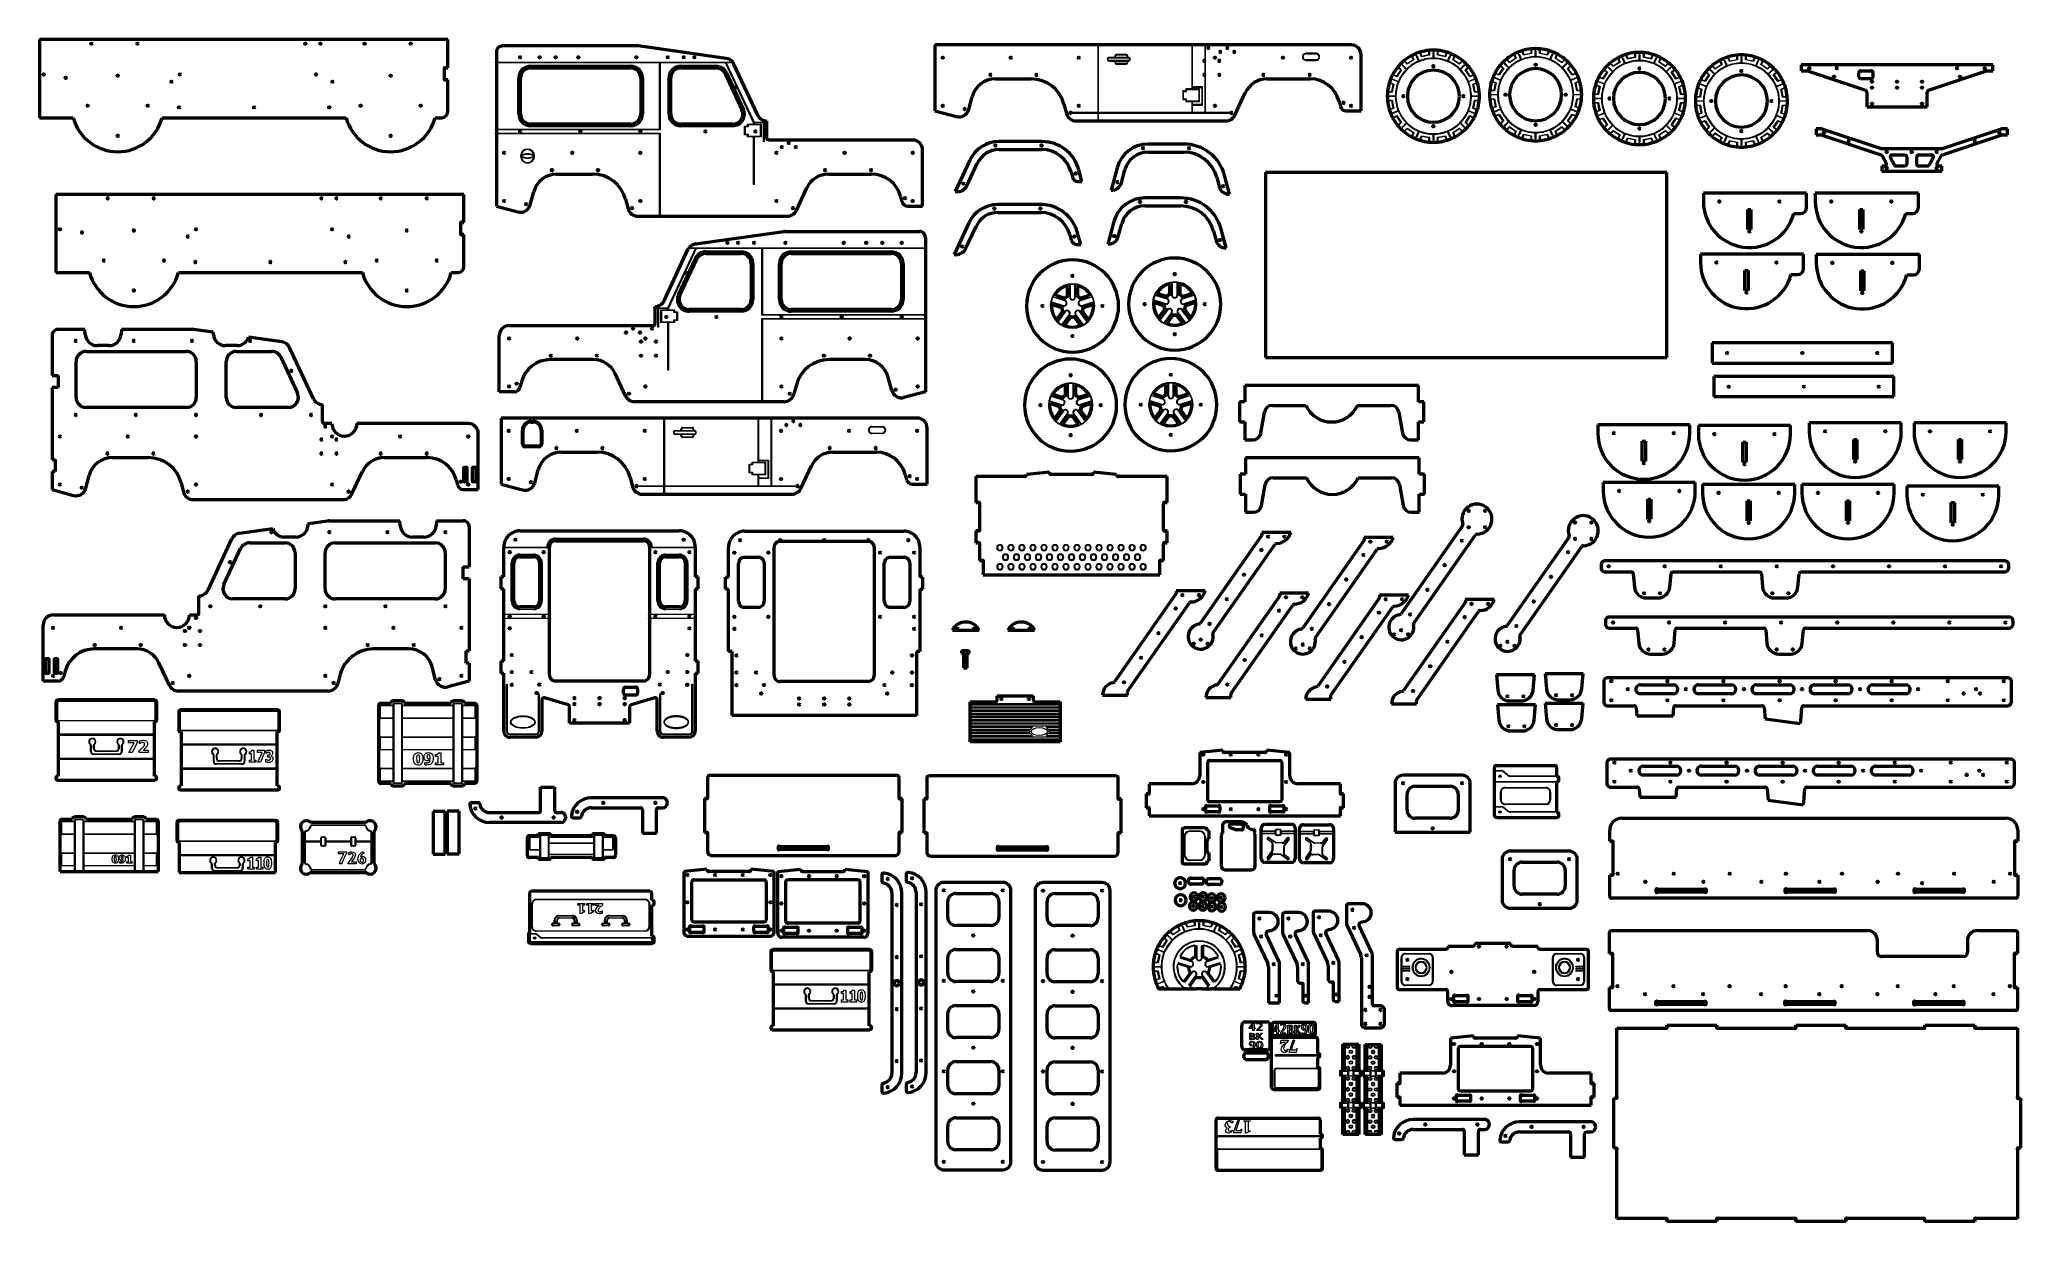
# Model space of a CAD drawing. Header units: millimetres. Extents: x -4457 to 5436, y 521 to 6420.
import ezdxf

# ---------------------------------------------------------------- set-up
doc = ezdxf.new("R2010")
doc.units = ezdxf.units.MM
doc.header["$MEASUREMENT"] = 0
doc.layers.add('layer 1', color=7, linetype='Continuous')
doc.layers.add('layer 2', color=7, linetype='Continuous')

msp = doc.modelspace()

# ---------------------------------------------------------------- linework, layer by layer
at = {"layer": 'layer 1', "lineweight": 50}
for points in [[(-4456.7062, 6420.2926), (-4456.7062, 6420.2926), (-4456.7062, 6030.2926), (-4456.7062, 6030.2926)], [(-2418.7062, 6420.2926), (-2418.7062, 6420.2926), (-4456.7062, 6420.2926), (-4456.7062, 6420.2926)], [(-2418.7062, 6280.2926), (-2418.7062, 6280.2926), (-2418.7062, 6420.2926), (-2418.7062, 6420.2926)], [(-2174.77, 6359.0334), (-2174.77, 6359.0334), (-2174.77, 6307.5334), (-2174.77, 6307.5334)], [(-1474.77, 6389.0334), (-1474.77, 6389.0334), (-2144.77, 6389.0334), (-2144.77, 6389.0334)], [(-1467.8114, 6388.5468), (-1470.1168, 6388.8708), (-1472.442, 6389.0334), (-1474.77, 6389.0334)], [(-1027.5298, 6326.6693), (-1027.5298, 6326.6693), (-1467.8114, 6388.5468), (-1467.8114, 6388.5468)], [(2093.0169, 6394.3922), (2093.0169, 6394.3922), (15.0169, 6394.3922), (15.0169, 6394.3922)], [(15.0169, 6394.3922), (15.0169, 6394.3922), (15.0169, 6064.3922), (15.0169, 6064.3922)], [(2143.0169, 6064.3922), (2143.0169, 6064.3922), (2143.0169, 6344.3922), (2143.0169, 6344.3922)], [(2395.2712, 6340.4699), (2382.2686, 6333.4864), (2369.9683, 6325.2677), (2358.5405, 6315.9272)], [(2397.9351, 6341.8781), (2397.044, 6341.4145), (2396.1561, 6340.9451), (2395.2712, 6340.4699)], [(2434.8902, 6357.1855), (2422.1507, 6353.1659), (2409.7855, 6348.0441), (2397.9351, 6341.8781)], [(2437.7697, 6358.0733), (2436.8079, 6357.7836), (2435.8481, 6357.4877), (2434.8902, 6357.1855)], [(2481.0964, 6366.6915), (2466.4111, 6365.2156), (2451.902, 6362.3295), (2437.7697, 6358.0733)], [(2484.0964, 6366.9732), (2483.0958, 6366.8859), (2482.0958, 6366.792), (2481.0964, 6366.6915)], [(2524.0964, 6366.9732), (2510.7884, 6368.1348), (2497.4045, 6368.1348), (2484.0964, 6366.9732)], [(2527.0964, 6366.6915), (2526.0971, 6366.792), (2525.097, 6366.8859), (2524.0964, 6366.9732)], [(2570.4232, 6358.0733), (2556.2909, 6362.3295), (2541.7818, 6365.2156), (2527.0964, 6366.6915)], [(2573.3026, 6357.1855), (2572.3448, 6357.4877), (2571.3849, 6357.7836), (2570.4232, 6358.0733)], [(2610.2578, 6341.8781), (2598.4073, 6348.0441), (2586.0422, 6353.1659), (2573.3026, 6357.1855)], [(2612.9217, 6340.4699), (2612.0368, 6340.9451), (2611.1488, 6341.4145), (2610.2578, 6341.8781)], [(2649.6523, 6315.9272), (2638.2246, 6325.2677), (2625.9243, 6333.4864), (2612.9217, 6340.4699)], [(2905.8844, 6348.0073), (2892.8817, 6341.0239), (2880.5815, 6332.8051), (2869.1537, 6323.4647)], [(2908.5482, 6349.4156), (2907.6572, 6348.952), (2906.7693, 6348.4826), (2905.8844, 6348.0073)], [(2945.5034, 6364.723), (2932.7639, 6360.7034), (2920.3987, 6355.5816), (2908.5482, 6349.4156)], [(2948.3828, 6365.6108), (2947.4211, 6365.3211), (2946.4613, 6365.0252), (2945.5034, 6364.723)], [(2991.7096, 6374.229), (2977.0243, 6372.7531), (2962.5151, 6369.867), (2948.3828, 6365.6108)], [(2994.7096, 6374.5107), (2993.709, 6374.4233), (2992.709, 6374.3294), (2991.7096, 6374.229)], [(3034.7096, 6374.5107), (3021.4016, 6375.6723), (3008.0176, 6375.6723), (2994.7096, 6374.5107)], [(3037.7096, 6374.229), (3036.7102, 6374.3294), (3035.7102, 6374.4233), (3034.7096, 6374.5107)], [(3081.0364, 6365.6108), (3066.9041, 6369.867), (3052.3949, 6372.7531), (3037.7096, 6374.229)], [(3083.9158, 6364.723), (3082.958, 6365.0252), (3081.9981, 6365.3211), (3081.0364, 6365.6108)], [(3120.871, 6349.4156), (3109.0205, 6355.5816), (3096.6554, 6360.7034), (3083.9158, 6364.723)], [(3123.5348, 6348.0073), (3122.65, 6348.4826), (3121.762, 6348.952), (3120.871, 6349.4156)], [(3160.2655, 6323.4647), (3148.8378, 6332.8051), (3136.5375, 6341.0239), (3123.5348, 6348.0073)], [(3464.1725, 6345.7666), (3451.433, 6341.7471), (3439.0679, 6336.6252), (3427.2174, 6330.4593)], [(3467.052, 6346.6544), (3466.0902, 6346.3648), (3465.1304, 6346.0688), (3464.1725, 6345.7666)], [(3510.3787, 6355.2727), (3495.6934, 6353.7967), (3481.1843, 6350.9107), (3467.052, 6346.6544)], [(3513.3787, 6355.5543), (3512.3781, 6355.467), (3511.3781, 6355.3731), (3510.3787, 6355.2727)], [(3553.3787, 6355.5543), (3540.0707, 6356.716), (3526.6868, 6356.716), (3513.3787, 6355.5543)], [(3556.3787, 6355.2727), (3555.3794, 6355.3731), (3554.3794, 6355.467), (3553.3787, 6355.5543)], [(3599.7055, 6346.6544), (3585.5732, 6350.9107), (3571.0641, 6353.7967), (3556.3787, 6355.2727)], [(3602.5849, 6345.7666), (3601.6271, 6346.0688), (3600.6673, 6346.3648), (3599.7055, 6346.6544)], [(3639.5401, 6330.4593), (3627.6896, 6336.6252), (3615.3245, 6341.7471), (3602.5849, 6345.7666)], [(3973.3539, 6333.1291), (3960.6143, 6329.1095), (3948.2492, 6323.9877), (3936.3987, 6317.8217)], [(3976.2333, 6334.0169), (3975.2716, 6333.7272), (3974.3117, 6333.4313), (3973.3539, 6333.1291)], [(4019.5601, 6342.6351), (4004.8747, 6341.1592), (3990.3656, 6338.2731), (3976.2333, 6334.0169)], [(4022.5601, 6342.9168), (4021.5595, 6342.8294), (4020.5594, 6342.7355), (4019.5601, 6342.6351)], [(4062.5601, 6342.9168), (4049.252, 6344.0784), (4035.8681, 6344.0784), (4022.5601, 6342.9168)], [(4065.5601, 6342.6351), (4064.5607, 6342.7355), (4063.5607, 6342.8294), (4062.5601, 6342.9168)], [(4108.8868, 6334.0169), (4094.7546, 6338.2731), (4080.2454, 6341.1592), (4065.5601, 6342.6351)], [(4111.7663, 6333.1291), (4110.8084, 6333.4313), (4109.8486, 6333.7272), (4108.8868, 6334.0169)], [(4148.7214, 6317.8217), (4136.871, 6323.9877), (4124.5058, 6329.1095), (4111.7663, 6333.1291)], [(-2434.2062, 6227.3637), (-2434.2062, 6227.3637), (-2434.2062, 6273.2215), (-2434.2062, 6273.2215)], [(-2427.1351, 6280.2926), (-2427.1351, 6280.2926), (-2418.7062, 6280.2926), (-2418.7062, 6280.2926)], [(-2174.77, 6304.5334), (-2174.77, 6304.5334), (-2174.77, 6307.5334), (-2174.77, 6307.5334)], [(-2174.77, 6304.5334), (-2174.77, 6304.5334), (-2174.77, 5973.5334), (-2174.77, 5973.5334)], [(-2004.77, 6279.0334), (-2004.77, 6279.0334), (-1504.77, 6279.0334), (-1504.77, 6279.0334)], [(-1254.77, 6279.0334), (-1254.77, 6279.0334), (-1078.2513, 6279.0334), (-1078.2513, 6279.0334)], [(-1032.9359, 6250.1643), (-1041.148, 6267.7753), (-1058.8197, 6279.0334), (-1078.2513, 6279.0334)], [(-1032.9359, 6250.1643), (-1032.9359, 6250.1643), (-949.0005, 6070.1643), (-949.0005, 6070.1643)], [(-994.7744, 6307.5334), (-1002.7553, 6317.9672), (-1014.5216, 6324.8411), (-1027.5298, 6326.6693)], [(-992.6499, 6304.5334), (-993.321, 6305.5591), (-994.0297, 6306.5598), (-994.7744, 6307.5334)], [(-989.1731, 6298.2868), (-990.1815, 6300.4493), (-991.3434, 6302.5368), (-992.6499, 6304.5334)], [(-870.0854, 6042.9025), (-870.0854, 6042.9025), (-989.1731, 6298.2868), (-989.1731, 6298.2868)], [(2300.0627, 6244.0058), (2293.8967, 6232.1553), (2288.7749, 6219.7902), (2284.7554, 6207.0506)], [(2301.471, 6246.6696), (2300.9958, 6245.7848), (2300.5263, 6244.8968), (2300.0627, 6244.0058)], [(2326.0136, 6283.4003), (2316.6732, 6271.9726), (2308.4544, 6259.6723), (2301.471, 6246.6696)], [(2327.9358, 6285.7208), (2327.29, 6284.9515), (2326.6493, 6284.178), (2326.0136, 6283.4003)], [(2356.2201, 6314.0051), (2345.9885, 6305.4163), (2336.5246, 6295.9524), (2327.9358, 6285.7208)], [(2358.5405, 6315.9272), (2357.7629, 6315.2916), (2356.9893, 6314.6508), (2356.2201, 6314.0051)], [(2651.9728, 6314.0051), (2651.2035, 6314.6508), (2650.43, 6315.2916), (2649.6523, 6315.9272)], [(2680.2571, 6285.7208), (2671.6683, 6295.9524), (2662.2044, 6305.4163), (2651.9728, 6314.0051)], [(2682.1792, 6283.4003), (2681.5436, 6284.178), (2680.9029, 6284.9515), (2680.2571, 6285.7208)], [(2706.7219, 6246.6696), (2699.7385, 6259.6723), (2691.5197, 6271.9726), (2682.1792, 6283.4003)], [(2708.1302, 6244.0058), (2707.6666, 6244.8968), (2707.1971, 6245.7848), (2706.7219, 6246.6696)], [(2723.4375, 6207.0506), (2719.4179, 6219.7902), (2714.2961, 6232.1553), (2708.1302, 6244.0058)], [(2810.6759, 6251.5433), (2804.5099, 6239.6928), (2799.3881, 6227.3276), (2795.3686, 6214.5881)], [(2812.0842, 6254.2071), (2811.6089, 6253.3223), (2811.1395, 6252.4343), (2810.6759, 6251.5433)], [(2836.6268, 6290.9378), (2827.2864, 6279.5101), (2819.0676, 6267.2098), (2812.0842, 6254.2071)], [(2838.549, 6293.2583), (2837.9032, 6292.489), (2837.2625, 6291.7155), (2836.6268, 6290.9378)], [(2866.8332, 6321.5425), (2856.6016, 6312.9537), (2847.1378, 6303.4899), (2838.549, 6293.2583)], [(2869.1537, 6323.4647), (2868.376, 6322.8291), (2867.6025, 6322.1883), (2866.8332, 6321.5425)], [(3162.586, 6321.5425), (3161.8167, 6322.1883), (3161.0432, 6322.8291), (3160.2655, 6323.4647)], [(3190.8703, 6293.2583), (3182.2815, 6303.4899), (3172.8176, 6312.9537), (3162.586, 6321.5425)], [(3192.7924, 6290.9378), (3192.1568, 6291.7155), (3191.516, 6292.489), (3190.8703, 6293.2583)], [(3217.3351, 6254.2071), (3210.3516, 6267.2098), (3202.1329, 6279.5101), (3192.7924, 6290.9378)], [(3218.7433, 6251.5433), (3218.2797, 6252.4343), (3217.8103, 6253.3223), (3217.3351, 6254.2071)], [(3234.0507, 6214.5881), (3230.0311, 6227.3276), (3224.9093, 6239.6928), (3218.7433, 6251.5433)], [(3329.345, 6232.5869), (3323.1791, 6220.7365), (3318.0573, 6208.3713), (3314.0377, 6195.6318)], [(3330.7533, 6235.2508), (3330.2781, 6234.3659), (3329.8086, 6233.478), (3329.345, 6232.5869)], [(3355.2959, 6271.9814), (3345.9555, 6260.5537), (3337.7367, 6248.2534), (3330.7533, 6235.2508)], [(3357.2181, 6274.3019), (3356.5723, 6273.5327), (3355.9316, 6272.7591), (3355.2959, 6271.9814)], [(3385.5024, 6302.5862), (3375.2708, 6293.9974), (3365.8069, 6284.5335), (3357.2181, 6274.3019)], [(3387.8229, 6304.5084), (3387.0452, 6303.8727), (3386.2717, 6303.232), (3385.5024, 6302.5862)], [(3424.5535, 6329.051), (3411.5509, 6322.0676), (3399.2506, 6313.8488), (3387.8229, 6304.5084)], [(3427.2174, 6330.4593), (3426.3264, 6329.9957), (3425.4384, 6329.5262), (3424.5535, 6329.051)], [(3642.204, 6329.051), (3641.3191, 6329.5262), (3640.4311, 6329.9957), (3639.5401, 6330.4593)], [(3678.9346, 6304.5084), (3667.5069, 6313.8488), (3655.2066, 6322.0676), (3642.204, 6329.051)], [(3681.2551, 6302.5862), (3680.4858, 6303.232), (3679.7123, 6303.8727), (3678.9346, 6304.5084)], [(3709.5394, 6274.3019), (3700.9506, 6284.5335), (3691.4867, 6293.9974), (3681.2551, 6302.5862)], [(3711.4615, 6271.9814), (3710.8259, 6272.7591), (3710.1852, 6273.5327), (3709.5394, 6274.3019)], [(3736.0042, 6235.2508), (3729.0208, 6248.2534), (3720.802, 6260.5537), (3711.4615, 6271.9814)], [(3737.4125, 6232.5869), (3736.9489, 6233.478), (3736.4794, 6234.3659), (3736.0042, 6235.2508)], [(3752.7198, 6195.6318), (3748.7002, 6208.3713), (3743.5784, 6220.7365), (3737.4125, 6232.5869)], [(3864.4773, 6259.3439), (3855.1368, 6247.9161), (3846.918, 6235.6159), (3839.9346, 6222.6132)], [(3866.3994, 6261.6644), (3865.7536, 6260.8951), (3865.1129, 6260.1216), (3864.4773, 6259.3439)], [(3894.6837, 6289.9486), (3884.4521, 6281.3598), (3874.9882, 6271.896), (3866.3994, 6261.6644)], [(3897.0042, 6291.8708), (3896.2265, 6291.2351), (3895.453, 6290.5944), (3894.6837, 6289.9486)], [(3933.7348, 6316.4134), (3920.7322, 6309.43), (3908.4319, 6301.2112), (3897.0042, 6291.8708)], [(3936.3987, 6317.8217), (3935.5077, 6317.3581), (3934.6197, 6316.8887), (3933.7348, 6316.4134)], [(4151.3853, 6316.4134), (4150.5004, 6316.8887), (4149.6125, 6317.3581), (4148.7214, 6317.8217)], [(4188.116, 6291.8708), (4176.6882, 6301.2112), (4164.3879, 6309.43), (4151.3853, 6316.4134)], [(4190.4364, 6289.9486), (4189.6672, 6290.5944), (4188.8936, 6291.2351), (4188.116, 6291.8708)], [(4218.7207, 6261.6644), (4210.1319, 6271.896), (4200.668, 6281.3598), (4190.4364, 6289.9486)], [(4220.6429, 6259.3439), (4220.0072, 6260.1216), (4219.3665, 6260.8951), (4218.7207, 6261.6644)], [(4245.1855, 6222.6132), (4238.2021, 6235.6159), (4229.9833, 6247.9161), (4220.6429, 6259.3439)], [(5297.5998, 6295.2358), (5297.5998, 6295.2358), (4341.5998, 6295.2358), (4341.5998, 6295.2358)], [(4341.5998, 6295.2358), (4341.5998, 6295.2358), (4341.5998, 6265.2358), (4341.5998, 6265.2358)], [(4341.5998, 6265.2358), (4341.5998, 6265.2358), (4369.9666, 6265.2358), (4369.9666, 6265.2358)], [(4373.148, 6264.7163), (4372.1226, 6265.0604), (4371.0482, 6265.2358), (4369.9666, 6265.2358)], [(4373.148, 6264.7163), (4373.148, 6264.7163), (4662.7811, 6167.524), (4662.7811, 6167.524)], [(4629.5998, 6235.2358), (4629.5998, 6235.2358), (4629.5998, 6255.2358), (4629.5998, 6255.2358)], [(4639.5998, 6265.2358), (4639.5998, 6265.2358), (4689.5998, 6265.2358), (4689.5998, 6265.2358)], [(4689.5998, 6225.2358), (4695.1226, 6225.2358), (4699.5997, 6229.7129), (4699.5998, 6235.2358)], [(4699.5998, 6255.2358), (4699.5998, 6255.2358), (4699.5998, 6235.2358), (4699.5998, 6235.2358)], [(4976.4184, 6167.524), (4976.4184, 6167.524), (5266.0515, 6264.7163), (5266.0515, 6264.7163)], [(5269.2329, 6265.2358), (5268.1513, 6265.2358), (5267.0769, 6265.0604), (5266.0515, 6264.7163)], [(5269.2329, 6265.2358), (5269.2329, 6265.2358), (5297.5998, 6265.2358), (5297.5998, 6265.2358)], [(5297.5998, 6265.2358), (5297.5998, 6265.2358), (5297.5998, 6295.2358), (5297.5998, 6295.2358)], [(-2418.7062, 6220.2926), (-2418.7062, 6220.2926), (-2427.1351, 6220.2926), (-2427.1351, 6220.2926)], [(-2418.7062, 6060.2926), (-2418.7062, 6060.2926), (-2418.7062, 6220.2926), (-2418.7062, 6220.2926)], [(-2054.77, 6049.0334), (-2054.77, 6049.0334), (-2054.77, 6229.0334), (-2054.77, 6229.0334)], [(-1454.77, 6229.0334), (-1454.77, 6229.0334), (-1454.77, 6049.0334), (-1454.77, 6049.0334)], [(-1304.77, 6049.0334), (-1304.77, 6049.0334), (-1304.77, 6229.0334), (-1304.77, 6229.0334)], [(183.3132, 6071.0611), (183.3132, 6071.0611), (200.5663, 6135.4504), (200.5663, 6135.4504)], [(316.4774, 6224.3922), (262.1647, 6224.3922), (214.6234, 6187.9125), (200.5663, 6135.4504)], [(316.4774, 6224.3922), (316.4774, 6224.3922), (495.0169, 6224.3922), (495.0169, 6224.3922)], [(659.2243, 6098.3914), (639.31, 6172.7126), (571.9599, 6224.3922), (495.0169, 6224.3922)], [(1512.5542, 6043.2612), (1512.5542, 6043.2612), (1564.7084, 6155.1063), (1564.7084, 6155.1063)], [(1673.4654, 6224.3922), (1626.8296, 6224.3922), (1584.4175, 6197.3727), (1564.7084, 6155.1063)], [(1673.4654, 6224.3922), (1673.4654, 6224.3922), (1888.0262, 6224.3922), (1888.0262, 6224.3922)], [(2032.9151, 6113.215), (2015.3436, 6178.7925), (1955.9171, 6224.3922), (1888.0262, 6224.3922)], [(2274.9677, 6157.8444), (2273.806, 6144.5364), (2273.806, 6131.1524), (2274.9677, 6117.8444)], [(2275.2493, 6160.8444), (2275.1489, 6159.845), (2275.055, 6158.845), (2274.9677, 6157.8444)], [(2283.8676, 6204.1712), (2279.6113, 6190.0389), (2276.7253, 6175.5297), (2275.2493, 6160.8444)], [(2284.7554, 6207.0506), (2284.4532, 6206.0928), (2284.1572, 6205.1329), (2283.8676, 6204.1712)], [(2724.3253, 6204.1712), (2724.0357, 6205.1329), (2723.7397, 6206.0928), (2723.4375, 6207.0506)], [(2732.9435, 6160.8444), (2731.4676, 6175.5297), (2728.5816, 6190.0389), (2724.3253, 6204.1712)], [(2733.2252, 6157.8444), (2733.1379, 6158.845), (2733.044, 6159.845), (2732.9435, 6160.8444)], [(2733.2252, 6117.8444), (2734.3868, 6131.152), (2734.3868, 6144.5356), (2733.2253, 6157.8432)], [(2785.5808, 6165.3819), (2784.4192, 6152.0739), (2784.4192, 6138.6899), (2785.5808, 6125.3819)], [(2785.8625, 6168.3819), (2785.7621, 6167.3825), (2785.6682, 6166.3825), (2785.5808, 6165.3819)], [(2794.4807, 6211.7087), (2790.2245, 6197.5764), (2787.3384, 6183.0672), (2785.8625, 6168.3819)], [(2795.3686, 6214.5881), (2795.0663, 6213.6302), (2794.7704, 6212.6704), (2794.4807, 6211.7087)], [(3234.9385, 6211.7087), (3234.6488, 6212.6704), (3234.3529, 6213.6302), (3234.0507, 6214.5881)], [(3243.5567, 6168.3819), (3242.0808, 6183.0672), (3239.1947, 6197.5764), (3234.9385, 6211.7087)], [(3243.8384, 6165.3819), (3243.7511, 6166.3825), (3243.6572, 6167.3825), (3243.5567, 6168.3819)], [(3243.8384, 6125.3819), (3245, 6138.6895), (3245, 6152.073), (3243.8385, 6165.3807)], [(3304.25, 6146.4256), (3303.0883, 6133.1175), (3303.0883, 6119.7336), (3304.25, 6106.4256)], [(3304.5316, 6149.4256), (3304.4312, 6148.4262), (3304.3373, 6147.4262), (3304.25, 6146.4256)], [(3313.1499, 6192.7523), (3308.8936, 6178.62), (3306.0076, 6164.1109), (3304.5316, 6149.4256)], [(3314.0377, 6195.6318), (3313.7355, 6194.6739), (3313.4395, 6193.7141), (3313.1499, 6192.7523)], [(3753.6076, 6192.7523), (3753.318, 6193.7141), (3753.022, 6194.6739), (3752.7198, 6195.6318)], [(3762.2259, 6149.4256), (3760.7499, 6164.1109), (3757.8639, 6178.62), (3753.6076, 6192.7523)], [(3762.5075, 6146.4256), (3762.4202, 6147.4262), (3762.3263, 6148.4262), (3762.2259, 6149.4256)], [(3762.5075, 6106.4256), (3763.6691, 6119.7332), (3763.6692, 6133.1167), (3762.5076, 6146.4243)], [(3813.4313, 6133.788), (3812.2697, 6120.48), (3812.2697, 6107.096), (3813.4313, 6093.788)], [(3813.713, 6136.788), (3813.6125, 6135.7886), (3813.5186, 6134.7886), (3813.4313, 6133.788)], [(3822.3312, 6180.1148), (3818.0749, 6165.9825), (3815.1889, 6151.4733), (3813.713, 6136.788)], [(3823.219, 6182.9942), (3822.9168, 6182.0363), (3822.6208, 6181.0765), (3822.3312, 6180.1148)], [(3838.5263, 6219.9494), (3832.3604, 6208.0989), (3827.2386, 6195.7337), (3823.219, 6182.9942)], [(3839.9346, 6222.6132), (3839.4594, 6221.7284), (3838.9899, 6220.8404), (3838.5263, 6219.9494)], [(4246.5938, 6219.9494), (4246.1302, 6220.8404), (4245.6607, 6221.7284), (4245.1855, 6222.6132)], [(4261.9011, 6182.9942), (4257.8816, 6195.7337), (4252.7598, 6208.0989), (4246.5938, 6219.9494)], [(4262.7889, 6180.1148), (4262.4993, 6181.0765), (4262.2034, 6182.0363), (4261.9011, 6182.9942)], [(4271.4072, 6136.788), (4269.9312, 6151.4733), (4267.0452, 6165.9825), (4262.7889, 6180.1148)], [(4271.6889, 6133.788), (4271.6015, 6134.7886), (4271.5076, 6135.7886), (4271.4072, 6136.788)], [(4271.6889, 6093.788), (4272.8504, 6107.0956), (4272.8505, 6120.4791), (4271.689, 6133.7868)], [(4689.5998, 6225.2358), (4689.5998, 6225.2358), (4639.5998, 6225.2358), (4639.5998, 6225.2358)], [(4669.5998, 6158.0435), (4669.5998, 6162.3404), (4666.8548, 6166.157), (4662.7811, 6167.524)], [(4669.5998, 6158.0435), (4669.5998, 6158.0435), (4669.5998, 6085.2358), (4669.5998, 6085.2358)], [(4976.4184, 6167.524), (4972.3447, 6166.157), (4969.5998, 6162.3404), (4969.5998, 6158.0435)], [(4969.5998, 6085.2358), (4969.5998, 6085.2358), (4969.5998, 6158.0435), (4969.5998, 6158.0435)], [(-2448.7062, 6030.2926), (-2432.1377, 6030.2926), (-2418.7062, 6043.724), (-2418.7062, 6060.2924)], [(-1504.77, 5999.0334), (-1477.1559, 5999.0334), (-1454.7702, 6021.419), (-1454.77, 6049.0332)], [(-870.0854, 6042.9025), (-861.8733, 6025.2915), (-844.2016, 6014.0334), (-824.77, 6014.0334)], [(15.0169, 6064.3922), (15.0169, 6064.3922), (122.076, 6035.7058), (122.076, 6035.7058)], [(659.2243, 6098.3914), (659.2243, 6098.3914), (671.8019, 6051.4512), (671.8019, 6051.4512)], [(671.8019, 6051.4512), (677.6591, 6029.592), (697.4679, 6014.3922), (720.0982, 6014.3922)], [(1467.2388, 6014.3922), (1486.6704, 6014.3922), (1504.3421, 6025.6503), (1512.5542, 6043.2612)], [(2032.9151, 6113.215), (2032.9151, 6113.215), (2040.0392, 6086.6276), (2040.0392, 6086.6276)], [(2040.0392, 6086.6276), (2043.5534, 6073.5121), (2055.4388, 6064.3922), (2069.0169, 6064.3922)], [(2069.0169, 6064.3922), (2069.0169, 6064.3922), (2143.0169, 6064.3922), (2143.0169, 6064.3922)], [(2274.9677, 6117.8444), (2275.055, 6116.8438), (2275.1489, 6115.8438), (2275.2493, 6114.8444)], [(2275.2493, 6114.8444), (2276.7253, 6100.1591), (2279.6113, 6085.6499), (2283.8676, 6071.5176)], [(2283.8676, 6071.5176), (2284.1572, 6070.5559), (2284.4532, 6069.5961), (2284.7554, 6068.6382)], [(2284.7554, 6068.6382), (2288.7749, 6055.8987), (2293.8967, 6043.5335), (2300.0627, 6031.683)], [(2708.1302, 6031.683), (2714.2961, 6043.5335), (2719.4179, 6055.8987), (2723.4375, 6068.6382)], [(2723.4375, 6068.6382), (2723.7397, 6069.5961), (2724.0357, 6070.5559), (2724.3253, 6071.5176)], [(2724.3253, 6071.5176), (2728.5816, 6085.6499), (2731.4676, 6100.1591), (2732.9435, 6114.8444)], [(2732.9435, 6114.8444), (2733.044, 6115.8438), (2733.1379, 6116.8438), (2733.2252, 6117.8444)], [(2785.5808, 6125.3819), (2785.6682, 6124.3813), (2785.7621, 6123.3813), (2785.8625, 6122.3819)], [(2785.8625, 6122.3819), (2787.3384, 6107.6966), (2790.2245, 6093.1874), (2794.4807, 6079.0551)], [(2794.4807, 6079.0551), (2794.7704, 6078.0934), (2795.0663, 6077.1336), (2795.3686, 6076.1757)], [(2795.3686, 6076.1757), (2799.3881, 6063.4361), (2804.5099, 6051.071), (2810.6759, 6039.2205)], [(2810.6759, 6039.2205), (2811.1395, 6038.3295), (2811.6089, 6037.4415), (2812.0842, 6036.5567)], [(2812.0842, 6036.5567), (2819.0676, 6023.554), (2827.2864, 6011.2537), (2836.6268, 5999.826)], [(3192.7924, 5999.826), (3202.1329, 6011.2537), (3210.3516, 6023.554), (3217.3351, 6036.5567)], [(3217.3351, 6036.5567), (3217.8103, 6037.4415), (3218.2797, 6038.3295), (3218.7433, 6039.2205)], [(3218.7433, 6039.2205), (3224.9093, 6051.071), (3230.0311, 6063.4361), (3234.0507, 6076.1757)], [(3234.0507, 6076.1757), (3234.3529, 6077.1336), (3234.6488, 6078.0934), (3234.9385, 6079.0551)], [(3234.9385, 6079.0551), (3239.1947, 6093.1874), (3242.0808, 6107.6966), (3243.5567, 6122.3819)], [(3243.5567, 6122.3819), (3243.6572, 6123.3813), (3243.7511, 6124.3813), (3243.8384, 6125.3819)], [(3304.25, 6106.4256), (3304.3373, 6105.425), (3304.4312, 6104.4249), (3304.5316, 6103.4256)], [(3304.5316, 6103.4256), (3306.0076, 6088.7402), (3308.8936, 6074.2311), (3313.1499, 6060.0988)], [(3313.1499, 6060.0988), (3313.4395, 6059.1371), (3313.7355, 6058.1772), (3314.0377, 6057.2194)], [(3314.0377, 6057.2194), (3318.0573, 6044.4798), (3323.1791, 6032.1147), (3329.345, 6020.2642)], [(3737.4125, 6020.2642), (3743.5784, 6032.1147), (3748.7002, 6044.4798), (3752.7198, 6057.2194)], [(3752.7198, 6057.2194), (3753.022, 6058.1772), (3753.318, 6059.1371), (3753.6076, 6060.0988)], [(3753.6076, 6060.0988), (3757.8639, 6074.2311), (3760.7499, 6088.7402), (3762.2259, 6103.4256)], [(3762.2259, 6103.4256), (3762.3263, 6104.4249), (3762.4202, 6105.425), (3762.5075, 6106.4256)], [(3813.4313, 6093.788), (3813.5186, 6092.7874), (3813.6125, 6091.7874), (3813.713, 6090.788)], [(3813.713, 6090.788), (3815.1889, 6076.1027), (3818.0749, 6061.5935), (3822.3312, 6047.4612)], [(3822.3312, 6047.4612), (3822.6208, 6046.4995), (3822.9168, 6045.5397), (3823.219, 6044.5818)], [(3823.219, 6044.5818), (3827.2386, 6031.8422), (3832.3604, 6019.4771), (3838.5263, 6007.6266)], [(4246.5938, 6007.6266), (4252.7598, 6019.4771), (4257.8816, 6031.8422), (4261.9011, 6044.5818)], [(4261.9011, 6044.5818), (4262.2034, 6045.5397), (4262.4993, 6046.4995), (4262.7889, 6047.4612)], [(4262.7889, 6047.4612), (4267.0452, 6061.5935), (4269.9312, 6076.1027), (4271.4072, 6090.788)], [(4271.4072, 6090.788), (4271.5076, 6091.7874), (4271.6015, 6092.7874), (4271.6889, 6093.788)], [(4669.5998, 6085.2358), (4669.5998, 6085.2358), (4969.5998, 6085.2358), (4969.5998, 6085.2358)], [(-4456.7062, 6030.2926), (-4456.7062, 6030.2926), (-4288.7422, 6030.2926), (-4288.7422, 6030.2926)], [(-3844.6701, 6030.2926), (-3844.6701, 6030.2926), (-2925.7422, 6030.2926), (-2925.7422, 6030.2926)], [(-2481.6701, 6030.2926), (-2481.6701, 6030.2926), (-2448.7062, 6030.2926), (-2448.7062, 6030.2926)], [(-2174.77, 5970.5334), (-2174.77, 5970.5334), (-2174.77, 5973.5334), (-2174.77, 5973.5334)], [(-2174.77, 5970.5334), (-2174.77, 5970.5334), (-2174.77, 5953.5334), (-2174.77, 5953.5334)], [(-2174.77, 5950.5334), (-2174.77, 5950.5334), (-2174.77, 5953.5334), (-2174.77, 5953.5334)], [(-2174.77, 5950.5334), (-2174.77, 5950.5334), (-2174.77, 5589.0334), (-2174.77, 5589.0334)], [(-1504.77, 5999.0334), (-1504.77, 5999.0334), (-2004.77, 5999.0334), (-2004.77, 5999.0334)], [(-994.3159, 5999.0334), (-994.3159, 5999.0334), (-1254.77, 5999.0334), (-1254.77, 5999.0334)], [(-824.77, 5929.0334), (-824.77, 5929.0334), (-824.77, 6014.0334), (-824.77, 6014.0334)], [(720.0982, 6014.3922), (720.0982, 6014.3922), (1467.2388, 6014.3922), (1467.2388, 6014.3922)], [(2300.0627, 6031.683), (2300.5263, 6030.792), (2300.9958, 6029.9041), (2301.471, 6029.0192)], [(2301.471, 6029.0192), (2308.4544, 6016.0165), (2316.6732, 6003.7163), (2326.0136, 5992.2885)], [(2326.0136, 5992.2885), (2326.6493, 5991.5108), (2327.29, 5990.7373), (2327.9358, 5989.968)], [(2327.9358, 5989.968), (2336.5246, 5979.7364), (2345.9885, 5970.2726), (2356.2201, 5961.6838)], [(2356.2201, 5961.6838), (2356.9893, 5961.038), (2357.7629, 5960.3973), (2358.5405, 5959.7616)], [(2358.5405, 5959.7616), (2369.9683, 5950.4212), (2382.2686, 5942.2024), (2395.2712, 5935.219)], [(2612.9217, 5935.219), (2625.9243, 5942.2024), (2638.2246, 5950.4212), (2649.6523, 5959.7616)], [(2649.6523, 5959.7616), (2650.43, 5960.3973), (2651.2035, 5961.038), (2651.9728, 5961.6838)], [(2651.9728, 5961.6838), (2662.2044, 5970.2726), (2671.6683, 5979.7364), (2680.2571, 5989.968)], [(2680.2571, 5989.968), (2680.9029, 5990.7373), (2681.5436, 5991.5108), (2682.1792, 5992.2885)], [(2682.1792, 5992.2885), (2691.5197, 6003.7163), (2699.7385, 6016.0165), (2706.7219, 6029.0192)], [(2706.7219, 6029.0192), (2707.1971, 6029.9041), (2707.6666, 6030.792), (2708.1302, 6031.683)], [(2836.6268, 5999.826), (2837.2625, 5999.0483), (2837.9032, 5998.2748), (2838.549, 5997.5055)], [(2838.549, 5997.5055), (2847.1378, 5987.2739), (2856.6016, 5977.8101), (2866.8332, 5969.2212)], [(2866.8332, 5969.2212), (2867.6025, 5968.5755), (2868.376, 5967.9347), (2869.1537, 5967.2991)], [(2869.1537, 5967.2991), (2880.5815, 5957.9586), (2892.8817, 5949.7399), (2905.8844, 5942.7565)], [(2905.8844, 5942.7565), (2906.7693, 5942.2812), (2907.6572, 5941.8118), (2908.5482, 5941.3482)], [(2908.5482, 5941.3482), (2920.3987, 5935.1822), (2932.7639, 5930.0604), (2945.5034, 5926.0408)], [(3083.9158, 5926.0408), (3096.6554, 5930.0604), (3109.0205, 5935.1822), (3120.871, 5941.3482)], [(3120.871, 5941.3482), (3121.762, 5941.8118), (3122.65, 5942.2812), (3123.5348, 5942.7565)], [(3123.5348, 5942.7565), (3136.5375, 5949.7399), (3148.8378, 5957.9586), (3160.2655, 5967.2991)], [(3160.2655, 5967.2991), (3161.0432, 5967.9347), (3161.8167, 5968.5755), (3162.586, 5969.2212)], [(3162.586, 5969.2212), (3172.8176, 5977.8101), (3182.2815, 5987.2739), (3190.8703, 5997.5055)], [(3190.8703, 5997.5055), (3191.516, 5998.2748), (3192.1568, 5999.0483), (3192.7924, 5999.826)], [(3329.345, 6020.2642), (3329.8086, 6019.3732), (3330.2781, 6018.4852), (3330.7533, 6017.6003)], [(3330.7533, 6017.6003), (3337.7367, 6004.5977), (3345.9555, 5992.2974), (3355.2959, 5980.8697)], [(3355.2959, 5980.8697), (3355.9316, 5980.092), (3356.5723, 5979.3185), (3357.2181, 5978.5492)], [(3357.2181, 5978.5492), (3365.8069, 5968.3176), (3375.2708, 5958.8537), (3385.5024, 5950.2649)], [(3385.5024, 5950.2649), (3386.2717, 5949.6191), (3387.0452, 5948.9784), (3387.8229, 5948.3428)], [(3387.8229, 5948.3428), (3399.2506, 5939.0023), (3411.5509, 5930.7835), (3424.5535, 5923.8001)], [(3642.204, 5923.8001), (3655.2066, 5930.7835), (3667.5069, 5939.0023), (3678.9346, 5948.3428)], [(3678.9346, 5948.3428), (3679.7123, 5948.9784), (3680.4858, 5949.6191), (3681.2551, 5950.2649)], [(3681.2551, 5950.2649), (3691.4867, 5958.8537), (3700.9506, 5968.3176), (3709.5394, 5978.5492)], [(3709.5394, 5978.5492), (3710.1852, 5979.3185), (3710.8259, 5980.092), (3711.4615, 5980.8697)], [(3711.4615, 5980.8697), (3720.802, 5992.2974), (3729.0208, 6004.5977), (3736.0042, 6017.6003)], [(3736.0042, 6017.6003), (3736.4794, 6018.4852), (3736.9489, 6019.3732), (3737.4125, 6020.2642)], [(3838.5263, 6007.6266), (3838.9899, 6006.7356), (3839.4594, 6005.8476), (3839.9346, 6004.9628)], [(3839.9346, 6004.9628), (3846.918, 5991.9601), (3855.1368, 5979.6598), (3864.4773, 5968.2321)], [(3864.4773, 5968.2321), (3865.1129, 5967.4544), (3865.7536, 5966.6809), (3866.3994, 5965.9116)], [(3866.3994, 5965.9116), (3874.9882, 5955.68), (3884.4521, 5946.2161), (3894.6837, 5937.6273)], [(3894.6837, 5937.6273), (3895.453, 5936.9816), (3896.2265, 5936.3408), (3897.0042, 5935.7052)], [(3897.0042, 5935.7052), (3908.4319, 5926.3647), (3920.7322, 5918.146), (3933.7348, 5911.1625)], [(4151.3853, 5911.1625), (4164.3879, 5918.146), (4176.6882, 5926.3647), (4188.116, 5935.7052)], [(4188.116, 5935.7052), (4188.8936, 5936.3408), (4189.6672, 5936.9816), (4190.4364, 5937.6273)], [(4190.4364, 5937.6273), (4200.668, 5946.2161), (4210.1319, 5955.68), (4218.7207, 5965.9116)], [(4218.7207, 5965.9116), (4219.3665, 5966.6809), (4220.0072, 5967.4544), (4220.6429, 5968.2321)], [(4220.6429, 5968.2321), (4229.9833, 5979.6598), (4238.2021, 5991.9601), (4245.1855, 6004.9628)], [(4245.1855, 6004.9628), (4245.6607, 6005.8476), (4246.1302, 6006.7356), (4246.5938, 6007.6266)], [(4443.4089, 5974.3873), (4443.4089, 5974.3873), (4415.042, 5974.3873), (4415.042, 5974.3873)], [(4415.042, 5974.3873), (4415.042, 5974.3873), (4415.042, 5944.3873), (4415.042, 5944.3873)], [(4415.042, 5944.3873), (4415.042, 5944.3873), (4443.4089, 5944.3873), (4443.4089, 5944.3873)], [(4446.5902, 5973.8677), (4445.5648, 5974.2118), (4444.4904, 5974.3873), (4443.4089, 5974.3873)], [(4446.5902, 5943.8677), (4445.5648, 5944.2118), (4444.4904, 5944.3873), (4443.4089, 5944.3873)], [(4741.4937, 5874.9068), (4741.4937, 5874.9068), (4446.5902, 5973.8677), (4446.5902, 5973.8677)], [(4446.5902, 5943.8677), (4446.5902, 5943.8677), (4739.4549, 5845.591), (4739.4549, 5845.591)], [(5339.4937, 5973.8677), (5339.4937, 5973.8677), (5044.5902, 5874.9068), (5044.5902, 5874.9068)], [(5046.629, 5845.591), (5046.629, 5845.591), (5339.4937, 5943.8677), (5339.4937, 5943.8677)], [(5342.6751, 5974.3873), (5341.5935, 5974.3873), (5340.5191, 5974.2118), (5339.4937, 5973.8677)], [(5342.6751, 5944.3873), (5341.5935, 5944.3873), (5340.5191, 5944.2118), (5339.4937, 5943.8677)], [(5371.042, 5974.3873), (5371.042, 5974.3873), (5342.6751, 5974.3873), (5342.6751, 5974.3873)], [(5342.6751, 5944.3873), (5342.6751, 5944.3873), (5371.042, 5944.3873), (5371.042, 5944.3873)], [(5371.042, 5944.3873), (5371.042, 5944.3873), (5371.042, 5974.3873), (5371.042, 5974.3873)], [(-96.77, 5919.0334), (-96.77, 5919.0334), (-814.77, 5919.0334), (-814.77, 5919.0334)], [(-46.77, 5589.0334), (-46.77, 5589.0334), (-46.77, 5869.0334), (-46.77, 5869.0334)], [(334.8584, 5911.4963), (272.6774, 5911.4963), (216.128, 5875.4703), (189.8492, 5819.1152)], [(334.8584, 5871.4963), (288.2227, 5871.4963), (245.8106, 5844.4768), (226.1015, 5802.2105)], [(549.4193, 5911.4963), (549.4193, 5911.4963), (334.8584, 5911.4963), (334.8584, 5911.4963)], [(334.8584, 5871.4963), (334.8584, 5871.4963), (549.4193, 5871.4963), (549.4193, 5871.4963)], [(732.9452, 5770.6719), (710.688, 5853.7368), (635.4143, 5911.4963), (549.4193, 5911.4963)], [(694.3081, 5760.3191), (676.7367, 5825.8967), (617.3101, 5871.4963), (549.4193, 5871.4963)], [(1079.3071, 5898.8762), (1006.8902, 5898.8762), (943.5018, 5850.2367), (924.759, 5780.2873)], [(1079.3071, 5858.8762), (1024.9944, 5858.8762), (977.4531, 5822.3966), (963.396, 5769.9345)], [(1257.8466, 5898.8762), (1257.8466, 5898.8762), (1079.3071, 5898.8762), (1079.3071, 5898.8762)], [(1079.3071, 5858.8762), (1079.3071, 5858.8762), (1257.8466, 5858.8762), (1257.8466, 5858.8762)], [(1460.6911, 5743.2282), (1436.091, 5835.0368), (1352.8938, 5898.8762), (1257.8466, 5898.8762)], [(1422.054, 5732.8755), (1402.1397, 5807.1967), (1334.7896, 5858.8762), (1257.8466, 5858.8762)], [(2395.2712, 5935.219), (2396.1561, 5934.7437), (2397.044, 5934.2743), (2397.9351, 5933.8107)], [(2397.9351, 5933.8107), (2409.7855, 5927.6447), (2422.1507, 5922.5229), (2434.8902, 5918.5034)], [(2434.8902, 5918.5034), (2435.8481, 5918.2011), (2436.8079, 5917.9052), (2437.7697, 5917.6155)], [(2437.7697, 5917.6155), (2451.902, 5913.3593), (2466.4111, 5910.4732), (2481.0964, 5908.9973)], [(2481.0964, 5908.9973), (2482.0958, 5908.8969), (2483.0958, 5908.803), (2484.0964, 5908.7156)], [(2484.0964, 5908.7156), (2497.4045, 5907.554), (2510.7884, 5907.554), (2524.0964, 5908.7156)], [(2524.0964, 5908.7156), (2525.097, 5908.803), (2526.0971, 5908.8969), (2527.0964, 5908.9973)], [(2527.0964, 5908.9973), (2541.7818, 5910.4732), (2556.2909, 5913.3593), (2570.4232, 5917.6155)], [(2570.4232, 5917.6155), (2571.3849, 5917.9052), (2572.3448, 5918.2011), (2573.3026, 5918.5034)], [(2573.3026, 5918.5034), (2586.0422, 5922.5229), (2598.4073, 5927.6447), (2610.2578, 5933.8107)], [(2610.2578, 5933.8107), (2611.1488, 5934.2743), (2612.0368, 5934.7437), (2612.9217, 5935.219)], [(2945.5034, 5926.0408), (2946.4613, 5925.7386), (2947.4211, 5925.4427), (2948.3828, 5925.153)], [(2948.3828, 5925.153), (2962.5151, 5920.8968), (2977.0243, 5918.0107), (2991.7096, 5916.5348)], [(2991.7096, 5916.5348), (2992.709, 5916.4343), (2993.709, 5916.3404), (2994.7096, 5916.2531)], [(2994.7096, 5916.2531), (3008.0176, 5915.0915), (3021.4016, 5915.0915), (3034.7096, 5916.2531)], [(3034.7096, 5916.2531), (3035.7102, 5916.3404), (3036.7102, 5916.4343), (3037.7096, 5916.5348)], [(3037.7096, 5916.5348), (3052.3949, 5918.0107), (3066.9041, 5920.8968), (3081.0364, 5925.153)], [(3081.0364, 5925.153), (3081.9981, 5925.4427), (3082.958, 5925.7386), (3083.9158, 5926.0408)], [(3424.5535, 5923.8001), (3425.4384, 5923.3249), (3426.3264, 5922.8554), (3427.2174, 5922.3918)], [(3427.2174, 5922.3918), (3439.0679, 5916.2259), (3451.433, 5911.1041), (3464.1725, 5907.0845)], [(3464.1725, 5907.0845), (3465.1304, 5906.7823), (3466.0902, 5906.4863), (3467.052, 5906.1967)], [(3467.052, 5906.1967), (3481.1843, 5901.9404), (3495.6934, 5899.0544), (3510.3787, 5897.5785)], [(3510.3787, 5897.5785), (3511.3781, 5897.478), (3512.3781, 5897.3841), (3513.3787, 5897.2968)], [(3513.3787, 5897.2968), (3526.6868, 5896.1352), (3540.0707, 5896.1352), (3553.3787, 5897.2968)], [(3553.3787, 5897.2968), (3554.3794, 5897.3841), (3555.3794, 5897.478), (3556.3787, 5897.5785)], [(3556.3787, 5897.5785), (3571.0641, 5899.0544), (3585.5732, 5901.9404), (3599.7055, 5906.1967)], [(3599.7055, 5906.1967), (3600.6673, 5906.4863), (3601.6271, 5906.7823), (3602.5849, 5907.0845)], [(3602.5849, 5907.0845), (3615.3245, 5911.1041), (3627.6896, 5916.2259), (3639.5401, 5922.3918)], [(3639.5401, 5922.3918), (3640.4311, 5922.8554), (3641.3191, 5923.3249), (3642.204, 5923.8001)], [(3933.7348, 5911.1625), (3934.6197, 5910.6873), (3935.5077, 5910.2179), (3936.3987, 5909.7543)], [(3936.3987, 5909.7543), (3948.2492, 5903.5883), (3960.6143, 5898.4665), (3973.3539, 5894.4469)], [(3973.3539, 5894.4469), (3974.3117, 5894.1447), (3975.2716, 5893.8488), (3976.2333, 5893.5591)], [(3976.2333, 5893.5591), (3990.3656, 5889.3029), (4004.8747, 5886.4168), (4019.5601, 5884.9409)], [(4019.5601, 5884.9409), (4020.5594, 5884.8404), (4021.5595, 5884.7465), (4022.5601, 5884.6592)], [(4022.5601, 5884.6592), (4035.8681, 5883.4976), (4049.252, 5883.4976), (4062.5601, 5884.6592)], [(4062.5601, 5884.6592), (4063.5607, 5884.7465), (4064.5607, 5884.8404), (4065.5601, 5884.9409)], [(4065.5601, 5884.9409), (4080.2454, 5886.4168), (4094.7546, 5889.3029), (4108.8868, 5893.5591)], [(4108.8868, 5893.5591), (4109.8486, 5893.8488), (4110.8084, 5894.1447), (4111.7663, 5894.4469)], [(4111.7663, 5894.4469), (4124.5058, 5898.4665), (4136.871, 5903.5883), (4148.7214, 5909.7543)], [(4148.7214, 5909.7543), (4149.6125, 5910.2179), (4150.5004, 5910.6873), (4151.3853, 5911.1625)], [(4744.9338, 5841.1105), (4743.7147, 5843.222), (4741.7663, 5844.8153), (4739.4549, 5845.591)], [(4741.4937, 5874.9068), (4742.5191, 5874.5627), (4743.5935, 5874.3873), (4744.6751, 5874.3873)], [(5041.4089, 5874.3873), (5041.4089, 5874.3873), (4744.6751, 5874.3873), (4744.6751, 5874.3873)], [(4744.9338, 5841.1105), (4744.9338, 5841.1105), (4766.136, 5804.3873), (4766.136, 5804.3873)], [(4795.0035, 5844.3873), (4795.0035, 5844.3873), (4858.042, 5844.3873), (4858.042, 5844.3873)], [(4928.042, 5844.3873), (4928.042, 5844.3873), (4991.0804, 5844.3873), (4991.0804, 5844.3873)], [(5019.9479, 5804.3873), (5019.9479, 5804.3873), (5041.1501, 5841.1105), (5041.1501, 5841.1105)], [(5046.629, 5845.591), (5044.3176, 5844.8153), (5042.3692, 5843.222), (5041.1501, 5841.1105)], [(5041.4089, 5874.3873), (5042.4904, 5874.3873), (5043.5648, 5874.5627), (5044.5902, 5874.9068)], [(-1873.3096, 5749.0334), (-1927.6223, 5749.0334), (-1975.1635, 5712.5537), (-1989.2207, 5660.0917)], [(-1873.3096, 5749.0334), (-1873.3096, 5749.0334), (-1694.77, 5749.0334), (-1694.77, 5749.0334)], [(-1530.5627, 5623.0327), (-1550.477, 5697.3539), (-1617.8271, 5749.0334), (-1694.77, 5749.0334)], [(-516.3216, 5749.0334), (-562.9574, 5749.0334), (-605.3694, 5722.014), (-625.0786, 5679.7476)], [(-516.3216, 5749.0334), (-516.3216, 5749.0334), (-301.7608, 5749.0334), (-301.7608, 5749.0334)], [(-156.8719, 5637.8563), (-174.4433, 5703.4338), (-233.8699, 5749.0334), (-301.7608, 5749.0334)], [(189.8492, 5819.1152), (189.8492, 5819.1152), (116.3503, 5661.4963), (116.3503, 5661.4963)], [(173.9473, 5690.3654), (173.9473, 5690.3654), (226.1015, 5802.2105), (226.1015, 5802.2105)], [(694.3081, 5760.3191), (694.3081, 5760.3191), (701.4322, 5733.7317), (701.4322, 5733.7317)], [(748.8012, 5711.4963), (748.8012, 5711.4963), (732.9452, 5770.6719), (732.9452, 5770.6719)], [(924.759, 5780.2873), (924.759, 5780.2873), (894.8264, 5668.5775), (894.8264, 5668.5775)], [(946.1429, 5705.5452), (946.1429, 5705.5452), (963.396, 5769.9345), (963.396, 5769.9345)], [(1485.9726, 5648.8762), (1485.9726, 5648.8762), (1460.6911, 5743.2282), (1460.6911, 5743.2282)], [(3670.5613, 5757.5702), (3670.5613, 5757.5702), (1665.5613, 5757.5702), (1665.5613, 5757.5702)], [(1665.5613, 5757.5702), (1665.5613, 5757.5702), (1665.5613, 4832.5702), (1665.5613, 4832.5702)], [(3670.5613, 4832.5702), (3670.5613, 4832.5702), (3670.5613, 5757.5702), (3670.5613, 5757.5702)], [(4743.042, 5789.3873), (4743.042, 5789.3873), (4743.042, 5764.3873), (4743.042, 5764.3873)], [(4757.4757, 5789.3873), (4757.4757, 5789.3873), (4743.042, 5789.3873), (4743.042, 5789.3873)], [(4743.042, 5764.3873), (4743.042, 5764.3873), (5043.042, 5764.3873), (5043.042, 5764.3873)], [(4806.5505, 5794.3873), (4806.5505, 5794.3873), (4786.3432, 5829.3873), (4786.3432, 5829.3873)], [(4806.5505, 5794.3873), (4808.3368, 5791.2933), (4811.6381, 5789.3873), (4815.2107, 5789.3873)], [(4858.042, 5789.3873), (4858.042, 5789.3873), (4815.2107, 5789.3873), (4815.2107, 5789.3873)], [(4858.042, 5789.3873), (4863.5648, 5789.3873), (4868.0419, 5793.8644), (4868.042, 5799.3872)], [(4868.042, 5834.3873), (4868.042, 5834.3873), (4868.042, 5799.3873), (4868.042, 5799.3873)], [(4918.042, 5799.3873), (4918.042, 5799.3873), (4918.042, 5834.3873), (4918.042, 5834.3873)], [(4970.8732, 5789.3873), (4970.8732, 5789.3873), (4928.042, 5789.3873), (4928.042, 5789.3873)], [(4970.8732, 5789.3873), (4974.4458, 5789.3873), (4977.7471, 5791.2933), (4979.5334, 5794.3873)], [(4999.7407, 5829.3873), (4999.7407, 5829.3873), (4979.5334, 5794.3873), (4979.5334, 5794.3873)], [(5043.042, 5789.3873), (5043.042, 5789.3873), (5028.6082, 5789.3873), (5028.6082, 5789.3873)], [(5043.042, 5764.3873), (5043.042, 5764.3873), (5043.042, 5789.3873), (5043.042, 5789.3873)], [(-4375.6953, 5647.7601), (-4375.6953, 5647.7601), (-4375.6953, 5257.7601), (-4375.6953, 5257.7601)], [(-2337.6953, 5647.7601), (-2337.6953, 5647.7601), (-4375.6953, 5647.7601), (-4375.6953, 5647.7601)], [(-2337.6953, 5507.7601), (-2337.6953, 5507.7601), (-2337.6953, 5647.7601), (-2337.6953, 5647.7601)], [(-2006.4738, 5595.7024), (-2006.4738, 5595.7024), (-1989.2207, 5660.0917), (-1989.2207, 5660.0917)], [(-677.2328, 5567.9025), (-677.2328, 5567.9025), (-625.0786, 5679.7476), (-625.0786, 5679.7476)], [(116.3503, 5661.4963), (116.3503, 5661.4963), (128.6319, 5661.4963), (128.6319, 5661.4963)], [(128.6319, 5661.4963), (148.0634, 5661.4963), (165.7351, 5672.7544), (173.9473, 5690.3654)], [(701.4322, 5733.7317), (704.9465, 5720.6162), (716.8318, 5711.4963), (730.41, 5711.4963)], [(730.41, 5711.4963), (730.41, 5711.4963), (748.8012, 5711.4963), (748.8012, 5711.4963)], [(894.8264, 5668.5775), (918.5426, 5667.1423), (939.9935, 5682.5952), (946.1429, 5705.5452)], [(1422.054, 5732.8755), (1422.054, 5732.8755), (1434.6316, 5685.9353), (1434.6316, 5685.9353)], [(1434.6316, 5685.9353), (1440.4888, 5664.0761), (1460.2976, 5648.8762), (1482.9279, 5648.8762)], [(1482.9279, 5648.8762), (1482.9279, 5648.8762), (1485.9726, 5648.8762), (1485.9726, 5648.8762)], [(3852.5668, 5654.1994), (3852.5668, 5654.1994), (3852.5668, 5612.1994), (3852.5668, 5612.1994)], [(4367.5668, 5654.1994), (4367.5668, 5654.1994), (3852.5668, 5654.1994), (3852.5668, 5654.1994)], [(4367.5668, 5582.1994), (4367.5668, 5582.1994), (4367.5668, 5654.1994), (4367.5668, 5654.1994)], [(4411.5081, 5654.1994), (4411.5081, 5654.1994), (4411.5081, 5612.1994), (4411.5081, 5612.1994)], [(4926.5081, 5654.1994), (4926.5081, 5654.1994), (4411.5081, 5654.1994), (4411.5081, 5654.1994)], [(4926.5081, 5582.1994), (4926.5081, 5582.1994), (4926.5081, 5654.1994), (4926.5081, 5654.1994)], [(-2174.77, 5589.0334), (-2174.77, 5589.0334), (-2067.711, 5560.347), (-2067.711, 5560.347)], [(-1530.5627, 5623.0327), (-1530.5627, 5623.0327), (-1517.9851, 5576.0925), (-1517.9851, 5576.0925)], [(-1517.9851, 5576.0925), (-1512.1279, 5554.2333), (-1492.3191, 5539.0334), (-1469.6888, 5539.0334)], [(-722.5482, 5539.0334), (-703.1166, 5539.0334), (-685.4449, 5550.2915), (-677.2328, 5567.9025)], [(-156.8719, 5637.8563), (-156.8719, 5637.8563), (-149.7478, 5611.2689), (-149.7478, 5611.2689)], [(-149.7478, 5611.2689), (-146.2335, 5598.1533), (-134.3482, 5589.0334), (-120.77, 5589.0334)], [(-120.77, 5589.0334), (-120.77, 5589.0334), (-46.77, 5589.0334), (-46.77, 5589.0334)], [(328.6925, 5597.3303), (266.5115, 5597.3303), (209.9621, 5561.3043), (183.6833, 5504.9492)], [(328.6925, 5557.3303), (282.0568, 5557.3303), (239.6447, 5530.3108), (219.9356, 5488.0445)], [(543.2533, 5597.3303), (543.2533, 5597.3303), (328.6925, 5597.3303), (328.6925, 5597.3303)], [(328.6925, 5557.3303), (328.6925, 5557.3303), (543.2533, 5557.3303), (543.2533, 5557.3303)], [(726.7793, 5456.5059), (704.5221, 5539.5708), (629.2484, 5597.3303), (543.2533, 5597.3303)], [(688.1422, 5446.1531), (670.5708, 5511.7307), (611.1442, 5557.3303), (543.2533, 5557.3303)], [(1063.356, 5630.1427), (990.9391, 5630.1427), (927.5508, 5581.5031), (908.8079, 5511.5538)], [(1063.356, 5590.1427), (1009.0433, 5590.1427), (961.5021, 5553.663), (947.4449, 5501.201)], [(1241.8956, 5630.1427), (1241.8956, 5630.1427), (1063.356, 5630.1427), (1063.356, 5630.1427)], [(1063.356, 5590.1427), (1063.356, 5590.1427), (1241.8956, 5590.1427), (1241.8956, 5590.1427)], [(1444.74, 5474.4947), (1420.14, 5566.3033), (1336.9427, 5630.1427), (1241.8956, 5630.1427)], [(1406.1029, 5464.142), (1386.1886, 5538.4632), (1318.8385, 5590.1427), (1241.8956, 5590.1427)], [(4074.8168, 5472.1994), (4074.8168, 5472.1994), (4074.8168, 5572.1994), (4074.8168, 5572.1994)], [(4074.8168, 5572.1994), (4074.8168, 5572.1994), (4090.3168, 5572.1994), (4090.3168, 5572.1994)], [(4090.3168, 5572.1994), (4090.3168, 5572.1994), (4090.3168, 5472.1994), (4090.3168, 5472.1994)], [(4304.6028, 5552.1994), (4304.6028, 5552.1994), (4337.5668, 5552.1994), (4337.5668, 5552.1994)], [(4337.5668, 5552.1994), (4354.1352, 5552.1994), (4367.5667, 5565.6308), (4367.5668, 5582.1993)], [(4633.7581, 5472.1994), (4633.7581, 5472.1994), (4633.7581, 5572.1994), (4633.7581, 5572.1994)], [(4633.7581, 5572.1994), (4633.7581, 5572.1994), (4649.2581, 5572.1994), (4649.2581, 5572.1994)], [(4649.2581, 5572.1994), (4649.2581, 5572.1994), (4649.2581, 5472.1994), (4649.2581, 5472.1994)], [(4863.5442, 5552.1994), (4863.5442, 5552.1994), (4896.5081, 5552.1994), (4896.5081, 5552.1994)], [(4896.5081, 5552.1994), (4913.0766, 5552.1994), (4926.508, 5565.6308), (4926.5081, 5582.1993)], [(-2353.1953, 5454.8311), (-2353.1953, 5454.8311), (-2353.1953, 5500.689), (-2353.1953, 5500.689)], [(-2346.1243, 5507.7601), (-2346.1243, 5507.7601), (-2337.6953, 5507.7601), (-2337.6953, 5507.7601)], [(-2337.6953, 5447.7601), (-2337.6953, 5447.7601), (-2346.1243, 5447.7601), (-2346.1243, 5447.7601)], [(-2337.6953, 5287.7601), (-2337.6953, 5287.7601), (-2337.6953, 5447.7601), (-2337.6953, 5447.7601)], [(-1469.6888, 5539.0334), (-1469.6888, 5539.0334), (-1361.27, 5539.0334), (-1361.27, 5539.0334)], [(-1358.27, 5539.0334), (-1358.27, 5539.0334), (-1361.27, 5539.0334), (-1361.27, 5539.0334)], [(-1358.27, 5539.0334), (-1358.27, 5539.0334), (-722.5482, 5539.0334), (-722.5482, 5539.0334)], [(-1180.1581, 5400.4297), (-1180.1581, 5400.4297), (-739.8766, 5462.3073), (-739.8766, 5462.3073)], [(-732.9179, 5462.7939), (-735.2459, 5462.7939), (-737.5712, 5462.6313), (-739.8766, 5462.3073)], [(-732.9179, 5462.7939), (-732.9179, 5462.7939), (-62.9179, 5462.7939), (-62.9179, 5462.7939)], [(183.6833, 5504.9492), (183.6833, 5504.9492), (110.1843, 5347.3303), (110.1843, 5347.3303)], [(167.7813, 5376.1994), (167.7813, 5376.1994), (219.9356, 5488.0445), (219.9356, 5488.0445)], [(688.1422, 5446.1531), (688.1422, 5446.1531), (695.2663, 5419.5657), (695.2663, 5419.5657)], [(742.6353, 5397.3303), (742.6353, 5397.3303), (726.7793, 5456.5059), (726.7793, 5456.5059)], [(908.8079, 5511.5538), (908.8079, 5511.5538), (878.8753, 5399.8439), (878.8753, 5399.8439)], [(930.1918, 5436.8117), (930.1918, 5436.8117), (947.4449, 5501.201), (947.4449, 5501.201)], [(1406.1029, 5464.142), (1406.1029, 5464.142), (1418.6805, 5417.2018), (1418.6805, 5417.2018)], [(1470.0215, 5380.1427), (1470.0215, 5380.1427), (1444.74, 5474.4947), (1444.74, 5474.4947)], [(4090.3168, 5472.1994), (4090.3168, 5472.1994), (4074.8168, 5472.1994), (4074.8168, 5472.1994)], [(4649.2581, 5472.1994), (4649.2581, 5472.1994), (4633.7581, 5472.1994), (4633.7581, 5472.1994)], [(-1337.6025, 5116.663), (-1337.6025, 5116.663), (-1218.5149, 5372.0472), (-1218.5149, 5372.0472)], [(-1215.0381, 5378.2939), (-1216.3446, 5376.2973), (-1217.5065, 5374.2097), (-1218.5149, 5372.0472)], [(-1212.9135, 5381.2939), (-1213.6582, 5380.3202), (-1214.3669, 5379.3196), (-1215.0381, 5378.2939)], [(-1180.1581, 5400.4297), (-1193.1664, 5398.6015), (-1204.9327, 5391.7276), (-1212.9135, 5381.2939)], [(-1129.4367, 5352.7939), (-1148.8682, 5352.7939), (-1166.5399, 5341.5358), (-1174.7521, 5323.9248)], [(-1129.4367, 5352.7939), (-1129.4367, 5352.7939), (-952.9179, 5352.7939), (-952.9179, 5352.7939)], [(-702.9179, 5352.7939), (-702.9179, 5352.7939), (-202.9179, 5352.7939), (-202.9179, 5352.7939)], [(-32.9179, 5432.7939), (-32.9179, 5432.7939), (-32.9179, 5381.2939), (-32.9179, 5381.2939)], [(-32.9179, 5381.2939), (-32.9179, 5381.2939), (-32.9179, 5378.2939), (-32.9179, 5378.2939)], [(-32.9179, 5378.2939), (-32.9179, 5378.2939), (-32.9179, 5047.2939), (-32.9179, 5047.2939)], [(110.1843, 5347.3303), (110.1843, 5347.3303), (122.466, 5347.3303), (122.466, 5347.3303)], [(122.466, 5347.3303), (141.8975, 5347.3303), (159.5692, 5358.5884), (167.7813, 5376.1994)], [(695.2663, 5419.5657), (698.7806, 5406.4502), (710.6659, 5397.3303), (724.2441, 5397.3303)], [(724.2441, 5397.3303), (724.2441, 5397.3303), (742.6353, 5397.3303), (742.6353, 5397.3303)], [(878.8753, 5399.8439), (902.5915, 5398.4088), (924.0424, 5413.8617), (930.1918, 5436.8117)], [(1418.6805, 5417.2018), (1424.5377, 5395.3426), (1444.3465, 5380.1427), (1466.9768, 5380.1427)], [(1466.9768, 5380.1427), (1466.9768, 5380.1427), (1470.0215, 5380.1427), (1470.0215, 5380.1427)], [(3838.0488, 5349.3223), (3838.0488, 5349.3223), (3838.0488, 5307.3223), (3838.0488, 5307.3223)], [(4353.0488, 5349.3223), (4353.0488, 5349.3223), (3838.0488, 5349.3223), (3838.0488, 5349.3223)], [(4353.0488, 5277.3223), (4353.0488, 5277.3223), (4353.0488, 5349.3223), (4353.0488, 5349.3223)], [(4416.3935, 5347.533), (4416.3935, 5347.533), (4416.3935, 5305.533), (4416.3935, 5305.533)], [(4931.3935, 5347.533), (4931.3935, 5347.533), (4416.3935, 5347.533), (4416.3935, 5347.533)], [(4931.3935, 5275.533), (4931.3935, 5275.533), (4931.3935, 5347.533), (4931.3935, 5347.533)], [(-4375.6953, 5257.7601), (-4375.6953, 5257.7601), (-4207.7314, 5257.7601), (-4207.7314, 5257.7601)], [(-3763.6593, 5257.7601), (-3763.6593, 5257.7601), (-2844.7314, 5257.7601), (-2844.7314, 5257.7601)], [(-2400.6593, 5257.7601), (-2400.6593, 5257.7601), (-2367.6953, 5257.7601), (-2367.6953, 5257.7601)], [(-2367.6953, 5257.7601), (-2351.1269, 5257.7601), (-2337.6954, 5271.1914), (-2337.6953, 5287.7599)], [(-1258.6874, 5143.9248), (-1258.6874, 5143.9248), (-1174.7521, 5323.9248), (-1174.7521, 5323.9248)], [(-902.9179, 5302.7939), (-902.9179, 5302.7939), (-902.9179, 5122.7939), (-902.9179, 5122.7939)], [(-752.9179, 5122.7939), (-752.9179, 5122.7939), (-752.9179, 5302.7939), (-752.9179, 5302.7939)], [(-152.9179, 5302.7939), (-152.9179, 5302.7939), (-152.9179, 5122.7939), (-152.9179, 5122.7939)], [(4060.2988, 5167.3223), (4060.2988, 5167.3223), (4060.2988, 5267.3223), (4060.2988, 5267.3223)], [(4060.2988, 5267.3223), (4060.2988, 5267.3223), (4075.7988, 5267.3223), (4075.7988, 5267.3223)], [(4075.7988, 5267.3223), (4075.7988, 5267.3223), (4075.7988, 5167.3223), (4075.7988, 5167.3223)], [(4290.0848, 5247.3223), (4290.0848, 5247.3223), (4323.0488, 5247.3223), (4323.0488, 5247.3223)], [(4323.0488, 5247.3223), (4339.6173, 5247.3223), (4353.0487, 5260.7536), (4353.0488, 5277.3221)], [(4638.6435, 5165.533), (4638.6435, 5165.533), (4638.6435, 5265.533), (4638.6435, 5265.533)], [(4638.6435, 5265.533), (4638.6435, 5265.533), (4654.1435, 5265.533), (4654.1435, 5265.533)], [(4654.1435, 5265.533), (4654.1435, 5265.533), (4654.1435, 5165.533), (4654.1435, 5165.533)], [(4868.4296, 5245.533), (4868.4296, 5245.533), (4901.3935, 5245.533), (4901.3935, 5245.533)], [(4901.3935, 5245.533), (4917.962, 5245.533), (4931.3934, 5258.9644), (4931.3935, 5275.5329)], [(666.1674, 5189.3837), (647.5358, 5182.6431), (631.1916, 5170.7683), (619.0233, 5155.1316)], [(673.0795, 5137.4979), (675.4468, 5138.9535), (676.889, 5141.5335), (676.8891, 5144.3125)], [(676.8891, 5144.3125), (676.8891, 5144.3125), (676.8891, 5181.8609), (676.8891, 5181.8609)], [(726.8891, 5181.8609), (726.8891, 5181.8609), (726.8891, 5144.3125), (726.8891, 5144.3125)], [(726.8891, 5144.3125), (726.8891, 5141.5335), (728.3313, 5138.9535), (730.6986, 5137.4979)], [(784.7548, 5155.1316), (772.5865, 5170.7683), (756.2423, 5182.6431), (737.6107, 5189.3837)], [(1176.4826, 5198.593), (1157.851, 5191.8523), (1141.5068, 5179.9776), (1129.3385, 5164.3408)], [(1133.18, 5151.8193), (1133.18, 5151.8193), (1168.8906, 5140.2162), (1168.8906, 5140.2162)], [(1183.3947, 5146.7071), (1180.9885, 5145.2275), (1178.6998, 5143.5646), (1176.549, 5141.7334)], [(1183.3947, 5146.7071), (1185.762, 5148.1628), (1187.2043, 5150.7427), (1187.2043, 5153.5218)], [(1187.2043, 5153.5218), (1187.2043, 5153.5218), (1187.2043, 5191.0702), (1187.2043, 5191.0702)], [(1237.2043, 5191.0702), (1237.2043, 5191.0702), (1237.2043, 5153.5218), (1237.2043, 5153.5218)], [(1237.2043, 5153.5218), (1237.2043, 5150.7428), (1238.6465, 5148.1628), (1241.0138, 5146.7071)], [(1247.8595, 5141.7334), (1245.7087, 5143.5646), (1243.42, 5145.2275), (1241.0138, 5146.7071)], [(1295.07, 5164.3408), (1282.9017, 5179.9776), (1266.5575, 5191.8523), (1247.9259, 5198.593)], [(1255.5179, 5140.2162), (1255.5179, 5140.2162), (1291.2285, 5151.8193), (1291.2285, 5151.8193)], [(4075.7988, 5167.3223), (4075.7988, 5167.3223), (4060.2988, 5167.3223), (4060.2988, 5167.3223)], [(4654.1435, 5165.533), (4654.1435, 5165.533), (4638.6435, 5165.533), (4638.6435, 5165.533)], [(-1382.9179, 5087.7939), (-1363.4863, 5087.7939), (-1345.8146, 5099.052), (-1337.6025, 5116.663)], [(-1382.9179, 5002.7939), (-1382.9179, 5002.7939), (-1382.9179, 5087.7939), (-1382.9179, 5087.7939)], [(-952.9179, 5072.7939), (-952.9179, 5072.7939), (-1213.372, 5072.7939), (-1213.372, 5072.7939)], [(-952.9179, 5072.7939), (-925.3038, 5072.7939), (-902.918, 5095.1795), (-902.9179, 5122.7936)], [(-202.9179, 5072.7939), (-202.9179, 5072.7939), (-702.9179, 5072.7939), (-702.9179, 5072.7939)], [(-202.9179, 5072.7939), (-175.3038, 5072.7939), (-152.918, 5095.1795), (-152.9179, 5122.7936)], [(-32.9179, 5047.2939), (-32.9179, 5047.2939), (-32.9179, 5044.2939), (-32.9179, 5044.2939)], [(596.9462, 5087.185), (597.5994, 5067.3823), (603.8423, 5048.1685), (614.9536, 5031.7638)], [(643.1246, 5083.4541), (643.1246, 5083.4541), (607.4139, 5095.0572), (607.4139, 5095.0572)], [(622.8648, 5142.61), (622.8648, 5142.61), (658.5754, 5131.0069), (658.5754, 5131.0069)], [(628.0494, 5031.5478), (628.0494, 5031.5478), (650.1198, 5061.9251), (650.1198, 5061.9251)], [(648.4285, 5077.7252), (647.7756, 5080.4264), (645.7676, 5082.5953), (643.1246, 5083.4541)], [(648.4285, 5077.7252), (649.0922, 5074.9794), (649.9664, 5072.2889), (651.0434, 5069.6775)], [(650.1198, 5061.9251), (651.7532, 5064.1734), (652.1029, 5067.1083), (651.0434, 5069.6775)], [(658.5754, 5131.0069), (661.2185, 5130.1481), (664.1178, 5130.7225), (666.2338, 5132.5241)], [(673.0795, 5137.4979), (670.6733, 5136.0182), (668.3846, 5134.3554), (666.2338, 5132.5241)], [(737.5443, 5132.5241), (735.3935, 5134.3554), (733.1048, 5136.0182), (730.6986, 5137.4979)], [(737.5443, 5132.5241), (739.6603, 5130.7225), (742.5597, 5130.1481), (745.2027, 5131.0069)], [(745.2027, 5131.0069), (745.2027, 5131.0069), (780.9133, 5142.61), (780.9133, 5142.61)], [(752.7348, 5069.6775), (751.6752, 5067.1084), (752.0249, 5064.1734), (753.6584, 5061.9251)], [(752.7348, 5069.6775), (753.8117, 5072.2889), (754.6859, 5074.9794), (755.3496, 5077.7252)], [(753.6584, 5061.9251), (753.6584, 5061.9251), (775.7288, 5031.5478), (775.7288, 5031.5478)], [(760.6535, 5083.4541), (758.0105, 5082.5953), (756.0025, 5080.4264), (755.3496, 5077.7252)], [(796.3642, 5095.0572), (796.3642, 5095.0572), (760.6535, 5083.4541), (760.6535, 5083.4541)], [(788.8245, 5031.7638), (799.9358, 5048.1685), (806.1787, 5067.3823), (806.832, 5087.185)], [(1107.2614, 5096.3942), (1107.9146, 5076.5915), (1114.1576, 5057.3778), (1125.2688, 5040.9731)], [(1153.4398, 5092.6634), (1153.4398, 5092.6634), (1117.7291, 5104.2665), (1117.7291, 5104.2665)], [(1138.3646, 5040.7571), (1138.3646, 5040.7571), (1160.435, 5071.1344), (1160.435, 5071.1344)], [(1158.7437, 5086.9344), (1158.0908, 5089.6357), (1156.0828, 5091.8046), (1153.4398, 5092.6634)], [(1158.7437, 5086.9344), (1159.4074, 5084.1887), (1160.2816, 5081.4982), (1161.3586, 5078.8868)], [(1160.435, 5071.1344), (1162.0685, 5073.3827), (1162.4181, 5076.3176), (1161.3586, 5078.8867)], [(1168.8906, 5140.2162), (1171.5337, 5139.3574), (1174.433, 5139.9318), (1176.549, 5141.7334)], [(1207.9734, 5045.0192), (1205.2026, 5045.2329), (1202.5193, 5043.9934), (1200.8858, 5041.7451)], [(1223.5227, 5041.7451), (1221.8892, 5043.9934), (1219.206, 5045.2329), (1216.4352, 5045.0192)], [(1247.8595, 5141.7334), (1249.9755, 5139.9318), (1252.8749, 5139.3574), (1255.5179, 5140.2162)], [(1263.05, 5078.8868), (1261.9904, 5076.3176), (1262.3401, 5073.3827), (1263.9736, 5071.1344)], [(1263.05, 5078.8868), (1264.1269, 5081.4982), (1265.0011, 5084.1887), (1265.6648, 5086.9344)], [(1263.9736, 5071.1344), (1263.9736, 5071.1344), (1286.044, 5040.7571), (1286.044, 5040.7571)], [(1270.9687, 5092.6634), (1268.3257, 5091.8046), (1266.3177, 5089.6357), (1265.6648, 5086.9344)], [(1306.6794, 5104.2665), (1306.6794, 5104.2665), (1270.9687, 5092.6634), (1270.9687, 5092.6634)], [(1299.1397, 5040.9731), (1310.251, 5057.3778), (1316.4939, 5076.5915), (1317.1472, 5096.3942)], [(-4230.9404, 4973.6976), (-4230.9404, 4973.6976), (-4364.311, 4973.6976), (-4364.311, 4973.6976)], [(-4228.7255, 4948.3811), (-4228.7255, 4948.3811), (-4230.9404, 4973.6976), (-4230.9404, 4973.6976)], [(-4228.7255, 4948.3811), (-4225.9688, 4916.8726), (-4199.5864, 4892.6976), (-4167.9576, 4892.6976)], [(-4110.6644, 4892.6976), (-4079.0356, 4892.6976), (-4052.6531, 4916.8726), (-4049.8965, 4948.3811)], [(-4047.6816, 4973.6976), (-4047.6816, 4973.6976), (-4049.8965, 4948.3811), (-4049.8965, 4948.3811)], [(-3694.311, 4973.6976), (-3694.311, 4973.6976), (-4047.6816, 4973.6976), (-4047.6816, 4973.6976)], [(-3687.3523, 4973.211), (-3689.6577, 4973.535), (-3691.9829, 4973.6976), (-3694.311, 4973.6976)], [(-3589.6971, 4959.4864), (-3589.6971, 4959.4864), (-3687.3523, 4973.211), (-3687.3523, 4973.211)], [(-3588.7255, 4948.3811), (-3588.7255, 4948.3811), (-3589.6971, 4959.4864), (-3589.6971, 4959.4864)], [(-3588.7255, 4948.3811), (-3585.9688, 4916.8726), (-3559.5864, 4892.6976), (-3527.9576, 4892.6976)], [(-2110.9179, 4992.7939), (-2110.9179, 4992.7939), (-1392.9179, 4992.7939), (-1392.9179, 4992.7939)], [(-1392.9179, 4992.7939), (-1387.3951, 4992.7939), (-1382.9179, 4997.271), (-1382.9179, 5002.7938)], [(-32.9179, 5044.2939), (-32.9179, 5044.2939), (-32.9179, 5027.2939), (-32.9179, 5027.2939)], [(-32.9179, 5027.2939), (-32.9179, 5027.2939), (-32.9179, 5024.2939), (-32.9179, 5024.2939)], [(-32.9179, 5024.2939), (-32.9179, 5024.2939), (-32.9179, 4662.7939), (-32.9179, 4662.7939)], [(690.5706, 5032.5359), (690.5706, 5032.5359), (668.5002, 5002.1586), (668.5002, 5002.1586)], [(672.7524, 4989.7705), (691.7878, 4984.2724), (711.9903, 4984.2724), (731.0257, 4989.7705)], [(697.6582, 5035.8099), (694.8873, 5036.0237), (692.2041, 5034.7842), (690.5706, 5032.5359)], [(697.6582, 5035.8099), (700.4746, 5035.5926), (703.3035, 5035.5926), (706.12, 5035.8099)], [(713.2075, 5032.5359), (711.574, 5034.7842), (708.8908, 5036.0237), (706.12, 5035.8099)], [(735.2779, 5002.1586), (735.2779, 5002.1586), (713.2075, 5032.5359), (713.2075, 5032.5359)], [(1200.8858, 5041.7451), (1200.8858, 5041.7451), (1178.8154, 5011.3678), (1178.8154, 5011.3678)], [(1183.0676, 4998.9797), (1202.103, 4993.4817), (1222.3055, 4993.4817), (1241.3409, 4998.9797)], [(1207.9734, 5045.0192), (1210.7898, 5044.8019), (1213.6188, 5044.8019), (1216.4352, 5045.0192)], [(1245.5931, 5011.3678), (1245.5931, 5011.3678), (1223.5227, 5041.7451), (1223.5227, 5041.7451)], [(-4394.311, 4943.6976), (-4394.311, 4943.6976), (-4394.311, 4743.6976), (-4394.311, 4743.6976)], [(-4224.311, 4863.6976), (-4224.311, 4863.6976), (-3724.311, 4863.6976), (-3724.311, 4863.6976)], [(-4110.6644, 4892.6976), (-4110.6644, 4892.6976), (-4167.9576, 4892.6976), (-4167.9576, 4892.6976)], [(-3470.6644, 4892.6976), (-3470.6644, 4892.6976), (-3527.9576, 4892.6976), (-3527.9576, 4892.6976)], [(-3474.311, 4863.6976), (-3474.311, 4863.6976), (-3297.7922, 4863.6976), (-3297.7922, 4863.6976)], [(-3470.6644, 4892.6976), (-3444.3278, 4892.6976), (-3420.965, 4909.6001), (-3412.7261, 4934.6148)], [(-3247.0708, 4911.3334), (-3247.0708, 4911.3334), (-3412.7261, 4934.6148), (-3412.7261, 4934.6148)], [(-3252.4768, 4834.8285), (-3260.689, 4852.4395), (-3278.3607, 4863.6976), (-3297.7922, 4863.6976)], [(-3208.714, 4882.9509), (-3215.8694, 4898.2958), (-3230.3044, 4908.9771), (-3247.0708, 4911.3334)], [(-3089.6264, 4627.5667), (-3089.6264, 4627.5667), (-3208.714, 4882.9509), (-3208.714, 4882.9509)], [(-2160.9179, 4662.7939), (-2160.9179, 4662.7939), (-2160.9179, 4942.7939), (-2160.9179, 4942.7939)], [(3896.675, 4905.8459), (3896.675, 4905.8459), (3896.675, 4805.8459), (3896.675, 4805.8459)], [(4796.675, 4905.8459), (4796.675, 4905.8459), (3896.675, 4905.8459), (3896.675, 4905.8459)], [(4796.675, 4805.8459), (4796.675, 4805.8459), (4796.675, 4905.8459), (4796.675, 4905.8459)], [(-4274.311, 4633.6976), (-4274.311, 4633.6976), (-4274.311, 4813.6976), (-4274.311, 4813.6976)], [(-3674.311, 4813.6976), (-3674.311, 4813.6976), (-3674.311, 4633.6976), (-3674.311, 4633.6976)], [(-3524.311, 4633.6976), (-3524.311, 4633.6976), (-3524.311, 4813.6976), (-3524.311, 4813.6976)], [(-3252.4768, 4834.8285), (-3252.4768, 4834.8285), (-3168.5414, 4654.8285), (-3168.5414, 4654.8285)], [(-1905.9272, 4822.7939), (-1973.818, 4822.7939), (-2033.2446, 4777.1943), (-2050.816, 4711.6167)], [(-1691.3663, 4822.7939), (-1691.3663, 4822.7939), (-1905.9272, 4822.7939), (-1905.9272, 4822.7939)], [(-1582.6094, 4753.5081), (-1602.3185, 4795.7744), (-1644.7306, 4822.7939), (-1691.3663, 4822.7939)], [(-1530.4552, 4641.663), (-1530.4552, 4641.663), (-1582.6094, 4753.5081), (-1582.6094, 4753.5081)], [(-512.9179, 4822.7939), (-589.8609, 4822.7939), (-657.211, 4771.1143), (-677.1253, 4696.7931)], [(-334.3784, 4822.7939), (-334.3784, 4822.7939), (-512.9179, 4822.7939), (-512.9179, 4822.7939)], [(-218.4673, 4733.8522), (-232.5244, 4786.3142), (-280.0657, 4822.7939), (-334.3784, 4822.7939)], [(1665.5613, 4832.5702), (1665.5613, 4832.5702), (3670.5613, 4832.5702), (3670.5613, 4832.5702)], [(3896.675, 4805.8459), (3896.675, 4805.8459), (4796.675, 4805.8459), (4796.675, 4805.8459)], [(-4394.311, 4743.6976), (-4394.311, 4743.6976), (-4363.311, 4743.6976), (-4363.311, 4743.6976)], [(-4394.311, 4683.6976), (-4394.311, 4683.6976), (-4394.311, 4323.6976), (-4394.311, 4323.6976)], [(-4363.311, 4683.6976), (-4363.311, 4683.6976), (-4394.311, 4683.6976), (-4394.311, 4683.6976)], [(-4363.311, 4743.6976), (-4363.311, 4743.6976), (-4363.311, 4683.6976), (-4363.311, 4683.6976)], [(-2086.9179, 4662.7939), (-2086.9179, 4662.7939), (-2160.9179, 4662.7939), (-2160.9179, 4662.7939)], [(-2086.9179, 4662.7939), (-2073.3397, 4662.7939), (-2061.4544, 4671.9138), (-2057.9401, 4685.0293)], [(-2050.816, 4711.6167), (-2050.816, 4711.6167), (-2057.9401, 4685.0293), (-2057.9401, 4685.0293)], [(-737.9992, 4612.7939), (-715.3689, 4612.7939), (-695.56, 4627.9937), (-689.7029, 4649.8529)], [(-677.1253, 4696.7931), (-677.1253, 4696.7931), (-689.7029, 4649.8529), (-689.7029, 4649.8529)], [(-201.2142, 4669.4628), (-201.2142, 4669.4628), (-218.4673, 4733.8522), (-218.4673, 4733.8522)], [(-32.9179, 4662.7939), (-32.9179, 4662.7939), (-139.9769, 4634.1075), (-139.9769, 4634.1075)], [(656.5866, 4694.1882), (637.955, 4687.4476), (621.6108, 4675.5728), (609.4425, 4659.9361)], [(667.3083, 4649.117), (667.3083, 4649.117), (667.3083, 4686.6654), (667.3083, 4686.6654)], [(717.3083, 4686.6654), (717.3083, 4686.6654), (717.3083, 4649.117), (717.3083, 4649.117)], [(775.174, 4659.9361), (763.0057, 4675.5728), (746.6615, 4687.4476), (728.0299, 4694.1882)], [(1157.2272, 4696.3256), (1138.5956, 4689.5849), (1122.2514, 4677.7101), (1110.0831, 4662.0734)], [(1113.9246, 4649.5518), (1113.9246, 4649.5518), (1149.6352, 4637.9487), (1149.6352, 4637.9487)], [(1164.1393, 4644.4397), (1166.5066, 4645.8953), (1167.9488, 4648.4753), (1167.9489, 4651.2543)], [(1167.9489, 4651.2543), (1167.9489, 4651.2543), (1167.9489, 4688.8027), (1167.9489, 4688.8027)], [(1217.9489, 4688.8027), (1217.9489, 4688.8027), (1217.9489, 4651.2543), (1217.9489, 4651.2543)], [(1217.9489, 4651.2543), (1217.9489, 4648.4753), (1219.3911, 4645.8954), (1221.7584, 4644.4397)], [(1275.8146, 4662.0734), (1263.6463, 4677.7101), (1247.3021, 4689.5849), (1228.6705, 4696.3256)], [(1236.2625, 4637.9487), (1236.2625, 4637.9487), (1271.9731, 4649.5518), (1271.9731, 4649.5518)], [(2429.2327, 4694.3303), (2429.2327, 4694.3303), (1563.2327, 4694.3303), (1563.2327, 4694.3303)], [(1563.2327, 4694.3303), (1563.2327, 4694.3303), (1563.2327, 4612.3303), (1563.2327, 4612.3303)], [(2429.2327, 4612.3303), (2429.2327, 4612.3303), (2429.2327, 4694.3303), (2429.2327, 4694.3303)], [(3904.081, 4737.91), (3904.081, 4737.91), (3904.081, 4637.91), (3904.081, 4637.91)], [(4804.081, 4737.91), (4804.081, 4737.91), (3904.081, 4737.91), (3904.081, 4737.91)], [(4804.081, 4637.91), (4804.081, 4637.91), (4804.081, 4737.91), (4804.081, 4737.91)], [(-3724.311, 4583.6976), (-3724.311, 4583.6976), (-4224.311, 4583.6976), (-4224.311, 4583.6976)], [(-3724.311, 4583.6976), (-3696.6969, 4583.6976), (-3674.3111, 4606.0832), (-3674.311, 4633.6973)], [(-3213.8568, 4583.6976), (-3213.8568, 4583.6976), (-3474.311, 4583.6976), (-3474.311, 4583.6976)], [(-3089.6264, 4627.5667), (-3081.4142, 4609.9557), (-3063.7425, 4598.6976), (-3044.311, 4598.6976)], [(-3044.311, 4513.6976), (-3044.311, 4513.6976), (-3044.311, 4598.6976), (-3044.311, 4598.6976)], [(-1530.4552, 4641.663), (-1522.243, 4624.052), (-1504.5713, 4612.7939), (-1485.1398, 4612.7939)], [(-849.4179, 4612.7939), (-849.4179, 4612.7939), (-1485.1398, 4612.7939), (-1485.1398, 4612.7939)], [(-846.4179, 4612.7939), (-846.4179, 4612.7939), (-849.4179, 4612.7939), (-849.4179, 4612.7939)], [(-737.9992, 4612.7939), (-737.9992, 4612.7939), (-846.4179, 4612.7939), (-846.4179, 4612.7939)], [(587.3653, 4591.9895), (588.0186, 4572.1868), (594.2615, 4552.973), (605.3728, 4536.5683)], [(633.5438, 4588.2586), (633.5438, 4588.2586), (597.8331, 4599.8617), (597.8331, 4599.8617)], [(613.284, 4647.4145), (613.284, 4647.4145), (648.9946, 4635.8114), (648.9946, 4635.8114)], [(618.4686, 4536.3523), (618.4686, 4536.3523), (640.539, 4566.7296), (640.539, 4566.7296)], [(638.8477, 4582.5297), (638.1948, 4585.2309), (636.1868, 4587.3998), (633.5438, 4588.2586)], [(638.8477, 4582.5297), (639.5114, 4579.7839), (640.3856, 4577.0934), (641.4626, 4574.482)], [(640.539, 4566.7296), (642.1724, 4568.9779), (642.5221, 4571.9128), (641.4626, 4574.482)], [(648.9946, 4635.8114), (651.6377, 4634.9526), (654.537, 4635.527), (656.653, 4637.3286)], [(663.4987, 4642.3024), (661.0925, 4640.8227), (658.8038, 4639.1599), (656.653, 4637.3286)], [(663.4987, 4642.3024), (665.866, 4643.758), (667.3082, 4646.338), (667.3083, 4649.117)], [(717.3083, 4649.117), (717.3083, 4646.338), (718.7505, 4643.758), (721.1178, 4642.3024)], [(727.9635, 4637.3286), (725.8127, 4639.1599), (723.524, 4640.8227), (721.1178, 4642.3024)], [(727.9635, 4637.3286), (730.0795, 4635.527), (732.9789, 4634.9526), (735.6219, 4635.8114)], [(735.6219, 4635.8114), (735.6219, 4635.8114), (771.3325, 4647.4145), (771.3325, 4647.4145)], [(743.154, 4574.482), (742.0944, 4571.9129), (742.4441, 4568.9779), (744.0776, 4566.7296)], [(743.154, 4574.482), (744.2309, 4577.0934), (745.1051, 4579.7839), (745.7688, 4582.5297)], [(744.0776, 4566.7296), (744.0776, 4566.7296), (766.1479, 4536.3523), (766.1479, 4536.3523)], [(751.0727, 4588.2586), (748.4297, 4587.3998), (746.4217, 4585.2309), (745.7688, 4582.5297)], [(786.7834, 4599.8617), (786.7834, 4599.8617), (751.0727, 4588.2586), (751.0727, 4588.2586)], [(779.2437, 4536.5683), (790.355, 4552.973), (796.5979, 4572.1868), (797.2512, 4591.9895)], [(1088.0059, 4594.1268), (1088.6592, 4574.3241), (1094.9021, 4555.1103), (1106.0134, 4538.7056)], [(1134.1844, 4590.3959), (1134.1844, 4590.3959), (1098.4737, 4601.999), (1098.4737, 4601.999)], [(1119.1092, 4538.4896), (1119.1092, 4538.4896), (1141.1796, 4568.8669), (1141.1796, 4568.8669)], [(1139.4883, 4584.667), (1138.8354, 4587.3682), (1136.8274, 4589.5371), (1134.1844, 4590.3959)], [(1139.4883, 4584.667), (1140.152, 4581.9212), (1141.0262, 4579.2307), (1142.1032, 4576.6193)], [(1141.1796, 4568.8669), (1142.813, 4571.1152), (1143.1627, 4574.0501), (1142.1032, 4576.6193)], [(1149.6352, 4637.9487), (1152.2783, 4637.0899), (1155.1776, 4637.6643), (1157.2936, 4639.4659)], [(1164.1393, 4644.4397), (1161.7331, 4642.96), (1159.4444, 4641.2972), (1157.2936, 4639.4659)], [(1228.6041, 4639.4659), (1226.4533, 4641.2972), (1224.1646, 4642.96), (1221.7584, 4644.4397)], [(1228.6041, 4639.4659), (1230.7201, 4637.6643), (1233.6194, 4637.0899), (1236.2625, 4637.9487)], [(1243.7945, 4576.6193), (1242.735, 4574.0502), (1243.0847, 4571.1152), (1244.7181, 4568.8669)], [(1243.7945, 4576.6193), (1244.8715, 4579.2307), (1245.7457, 4581.9212), (1246.4094, 4584.667)], [(1244.7181, 4568.8669), (1244.7181, 4568.8669), (1266.7885, 4538.4896), (1266.7885, 4538.4896)], [(1251.7133, 4590.3959), (1249.0703, 4589.5371), (1247.0623, 4587.3682), (1246.4094, 4584.667)], [(1287.424, 4601.999), (1287.424, 4601.999), (1251.7133, 4590.3959), (1251.7133, 4590.3959)], [(1279.8843, 4538.7056), (1290.9956, 4555.1103), (1297.2385, 4574.3241), (1297.8918, 4594.1268)], [(1536.2327, 4612.3303), (1536.2327, 4612.3303), (1536.2327, 4512.3303), (1536.2327, 4512.3303)], [(1563.2327, 4612.3303), (1563.2327, 4612.3303), (1536.2327, 4612.3303), (1536.2327, 4612.3303)], [(1642.061, 4455.3844), (1642.061, 4455.3844), (1660.7326, 4561.2763), (1660.7326, 4561.2763)], [(1700.1249, 4594.3303), (1680.7132, 4594.3303), (1664.1034, 4580.3931), (1660.7326, 4561.2763)], [(1700.1249, 4594.3303), (1700.1249, 4594.3303), (1867.3083, 4594.3303), (1867.3083, 4594.3303)], [(2125.1571, 4594.3303), (2125.1571, 4594.3303), (2292.3405, 4594.3303), (2292.3405, 4594.3303)], [(2331.7328, 4561.2763), (2328.362, 4580.3931), (2311.7522, 4594.3303), (2292.3405, 4594.3303)], [(2331.7328, 4561.2763), (2331.7328, 4561.2763), (2350.4044, 4455.3844), (2350.4044, 4455.3844)], [(2456.2327, 4612.3303), (2456.2327, 4612.3303), (2429.2327, 4612.3303), (2429.2327, 4612.3303)], [(2456.2327, 4512.3303), (2456.2327, 4512.3303), (2456.2327, 4612.3303), (2456.2327, 4612.3303)], [(3904.081, 4637.91), (3904.081, 4637.91), (4804.081, 4637.91), (4804.081, 4637.91)], [(-2996.811, 4503.6976), (-2996.811, 4503.6976), (-3034.311, 4503.6976), (-3034.311, 4503.6976)], [(-2316.311, 4503.6976), (-2316.311, 4503.6976), (-2871.811, 4503.6976), (-2871.811, 4503.6976)], [(-2266.311, 4173.6976), (-2266.311, 4173.6976), (-2266.311, 4453.6976), (-2266.311, 4453.6976)], [(-1338.6687, 4531.1861), (-1338.6687, 4531.1861), (-2152.1687, 4531.1861), (-2152.1687, 4531.1861)], [(-2152.1687, 4531.1861), (-2152.1687, 4531.1861), (-2152.1687, 4201.1861), (-2152.1687, 4201.1861)], [(-2042.1687, 4401.1861), (-2042.1687, 4401.1861), (-2042.1687, 4471.1861), (-2042.1687, 4471.1861)], [(-2002.1687, 4511.1861), (-2002.1687, 4511.1861), (-1992.1687, 4511.1861), (-1992.1687, 4511.1861)], [(-1952.1687, 4471.1861), (-1952.1687, 4471.1861), (-1952.1687, 4401.1861), (-1952.1687, 4401.1861)], [(-1338.6687, 4531.1861), (-1338.6687, 4531.1861), (-1335.6687, 4531.1861), (-1335.6687, 4531.1861)], [(-868.6687, 4531.1861), (-868.6687, 4531.1861), (-1335.6687, 4531.1861), (-1335.6687, 4531.1861)], [(-868.6687, 4531.1861), (-868.6687, 4531.1861), (-865.6687, 4531.1861), (-865.6687, 4531.1861)], [(-803.6687, 4531.1861), (-803.6687, 4531.1861), (-865.6687, 4531.1861), (-865.6687, 4531.1861)], [(-803.6687, 4531.1861), (-803.6687, 4531.1861), (-800.6687, 4531.1861), (-800.6687, 4531.1861)], [(-74.1687, 4531.1861), (-74.1687, 4531.1861), (-800.6687, 4531.1861), (-800.6687, 4531.1861)], [(-24.1687, 4201.1861), (-24.1687, 4201.1861), (-24.1687, 4481.1861), (-24.1687, 4481.1861)], [(680.9898, 4537.3404), (680.9898, 4537.3404), (658.9194, 4506.9631), (658.9194, 4506.9631)], [(663.1716, 4494.575), (682.207, 4489.0769), (702.4095, 4489.0769), (721.4449, 4494.575)], [(688.0774, 4540.6144), (685.3065, 4540.8282), (682.6233, 4539.5887), (680.9898, 4537.3404)], [(688.0774, 4540.6144), (690.8938, 4540.3971), (693.7227, 4540.3971), (696.5392, 4540.6144)], [(703.6267, 4537.3404), (701.9932, 4539.5887), (699.31, 4540.8282), (696.5392, 4540.6144)], [(725.6971, 4506.9631), (725.6971, 4506.9631), (703.6267, 4537.3404), (703.6267, 4537.3404)], [(1181.6304, 4539.4777), (1181.6304, 4539.4777), (1159.56, 4509.1004), (1159.56, 4509.1004)], [(1163.8122, 4496.7123), (1182.8476, 4491.2142), (1203.0501, 4491.2142), (1222.0855, 4496.7123)], [(1188.7179, 4542.7517), (1185.9471, 4542.9655), (1183.2639, 4541.726), (1181.6304, 4539.4777)], [(1188.7179, 4542.7517), (1191.5344, 4542.5344), (1194.3633, 4542.5344), (1197.1798, 4542.7517)], [(1204.2673, 4539.4777), (1202.6338, 4541.726), (1199.9506, 4542.9655), (1197.1798, 4542.7517)], [(1226.3377, 4509.1004), (1226.3377, 4509.1004), (1204.2673, 4539.4777), (1204.2673, 4539.4777)], [(1536.2327, 4512.3303), (1536.2327, 4512.3303), (1563.2327, 4512.3303), (1563.2327, 4512.3303)], [(1563.2327, 4512.3303), (1563.2327, 4512.3303), (1563.2327, 4422.3303), (1563.2327, 4422.3303)], [(1602.6687, 4422.3303), (1622.0805, 4422.3303), (1638.6902, 4436.2676), (1642.061, 4455.3844)], [(2350.4044, 4455.3844), (2353.7752, 4436.2676), (2370.3849, 4422.3303), (2389.7967, 4422.3303)], [(2429.2327, 4512.3303), (2429.2327, 4512.3303), (2456.2327, 4512.3303), (2456.2327, 4512.3303)], [(2429.2327, 4422.3303), (2429.2327, 4422.3303), (2429.2327, 4512.3303), (2429.2327, 4512.3303)], [(3325.1344, 4497.6079), (3325.1344, 4497.6079), (3325.1344, 4455.6079), (3325.1344, 4455.6079)], [(3785.1344, 4497.6079), (3785.1344, 4497.6079), (3325.1344, 4497.6079), (3325.1344, 4497.6079)], [(3785.1344, 4455.6079), (3785.1344, 4455.6079), (3785.1344, 4497.6079), (3785.1344, 4497.6079)], [(3827.6969, 4493.1415), (3827.6969, 4493.1415), (3827.6969, 4451.1415), (3827.6969, 4451.1415)], [(4287.6969, 4493.1415), (4287.6969, 4493.1415), (3827.6969, 4493.1415), (3827.6969, 4493.1415)], [(4287.6969, 4451.1415), (4287.6969, 4451.1415), (4287.6969, 4493.1415), (4287.6969, 4493.1415)], [(4381.0449, 4506.6328), (4381.0449, 4506.6328), (4381.0449, 4464.6328), (4381.0449, 4464.6328)], [(4841.0449, 4506.6328), (4841.0449, 4506.6328), (4381.0449, 4506.6328), (4381.0449, 4506.6328)], [(4841.0449, 4464.6328), (4841.0449, 4464.6328), (4841.0449, 4506.6328), (4841.0449, 4506.6328)], [(4904.4878, 4506.6328), (4904.4878, 4506.6328), (4904.4878, 4464.6328), (4904.4878, 4464.6328)], [(5364.4878, 4506.6328), (5364.4878, 4506.6328), (4904.4878, 4506.6328), (4904.4878, 4506.6328)], [(5364.4878, 4464.6328), (5364.4878, 4464.6328), (5364.4878, 4506.6328), (5364.4878, 4506.6328)], [(-1962.1687, 4391.1861), (-1962.1687, 4391.1861), (-2032.1687, 4391.1861), (-2032.1687, 4391.1861)], [(-1850.7082, 4361.1861), (-1905.0209, 4361.1861), (-1952.5622, 4324.7064), (-1966.6193, 4272.2443)], [(-1962.1687, 4391.1861), (-1956.6459, 4391.1861), (-1952.1687, 4395.6632), (-1952.1687, 4401.186)], [(-1850.7082, 4361.1861), (-1850.7082, 4361.1861), (-1672.1687, 4361.1861), (-1672.1687, 4361.1861)], [(-1507.9613, 4235.1853), (-1527.8756, 4309.5065), (-1595.2257, 4361.1861), (-1672.1687, 4361.1861)], [(-493.7203, 4361.1861), (-540.356, 4361.1861), (-582.7681, 4334.1666), (-602.4772, 4291.9003)], [(-493.7203, 4361.1861), (-493.7203, 4361.1861), (-279.1594, 4361.1861), (-279.1594, 4361.1861)], [(-134.2706, 4250.0089), (-151.842, 4315.5864), (-211.2686, 4361.1861), (-279.1594, 4361.1861)], [(1563.2327, 4422.3303), (1563.2327, 4422.3303), (1602.6687, 4422.3303), (1602.6687, 4422.3303)], [(2389.7967, 4422.3303), (2389.7967, 4422.3303), (2429.2327, 4422.3303), (2429.2327, 4422.3303)], [(3547.3844, 4315.6079), (3547.3844, 4315.6079), (3547.3844, 4415.6079), (3547.3844, 4415.6079)], [(3547.3844, 4415.6079), (3547.3844, 4415.6079), (3562.8844, 4415.6079), (3562.8844, 4415.6079)], [(3562.8844, 4415.6079), (3562.8844, 4415.6079), (3562.8844, 4315.6079), (3562.8844, 4315.6079)], [(4049.9469, 4311.1415), (4049.9469, 4311.1415), (4049.9469, 4411.1415), (4049.9469, 4411.1415)], [(4049.9469, 4411.1415), (4049.9469, 4411.1415), (4065.4469, 4411.1415), (4065.4469, 4411.1415)], [(4065.4469, 4411.1415), (4065.4469, 4411.1415), (4065.4469, 4311.1415), (4065.4469, 4311.1415)], [(4603.2949, 4324.6328), (4603.2949, 4324.6328), (4603.2949, 4424.6328), (4603.2949, 4424.6328)], [(4603.2949, 4424.6328), (4603.2949, 4424.6328), (4618.7949, 4424.6328), (4618.7949, 4424.6328)], [(4618.7949, 4424.6328), (4618.7949, 4424.6328), (4618.7949, 4324.6328), (4618.7949, 4324.6328)], [(5126.7378, 4324.6328), (5126.7378, 4324.6328), (5126.7378, 4424.6328), (5126.7378, 4424.6328)], [(5126.7378, 4424.6328), (5126.7378, 4424.6328), (5142.2378, 4424.6328), (5142.2378, 4424.6328)], [(5142.2378, 4424.6328), (5142.2378, 4424.6328), (5142.2378, 4324.6328), (5142.2378, 4324.6328)], [(-4394.311, 4323.6976), (-4394.311, 4323.6976), (-4378.811, 4323.6976), (-4378.811, 4323.6976)], [(-4394.311, 4263.6976), (-4394.311, 4263.6976), (-4394.311, 4173.6976), (-4394.311, 4173.6976)], [(-4378.811, 4263.6976), (-4378.811, 4263.6976), (-4394.311, 4263.6976), (-4394.311, 4263.6976)], [(-4378.811, 4323.6976), (-4378.811, 4323.6976), (-4378.811, 4263.6976), (-4378.811, 4263.6976)], [(-4092.8505, 4333.6976), (-4147.1632, 4333.6976), (-4194.7045, 4297.2179), (-4208.7616, 4244.7558)], [(-4092.8505, 4333.6976), (-4092.8505, 4333.6976), (-3914.311, 4333.6976), (-3914.311, 4333.6976)], [(-3750.1036, 4207.6968), (-3770.0179, 4282.018), (-3837.368, 4333.6976), (-3914.311, 4333.6976)], [(-2896.7737, 4152.5667), (-2896.7737, 4152.5667), (-2844.6195, 4264.4118), (-2844.6195, 4264.4118)], [(-2735.8626, 4333.6976), (-2782.4983, 4333.6976), (-2824.9104, 4306.6781), (-2844.6195, 4264.4118)], [(-2735.8626, 4333.6976), (-2735.8626, 4333.6976), (-2521.3017, 4333.6976), (-2521.3017, 4333.6976)], [(-2376.4128, 4222.5204), (-2393.9843, 4288.0979), (-2453.4109, 4333.6976), (-2521.3017, 4333.6976)], [(-2338.311, 4220.7686), (-2338.311, 4220.7686), (-2338.311, 4276.6265), (-2338.311, 4276.6265)], [(-2331.2399, 4283.6976), (-2331.2399, 4283.6976), (-2329.8821, 4283.6976), (-2329.8821, 4283.6976)], [(-2322.811, 4276.6265), (-2322.811, 4276.6265), (-2322.811, 4220.7686), (-2322.811, 4220.7686)], [(-2294.311, 4220.7686), (-2294.311, 4220.7686), (-2294.311, 4276.6265), (-2294.311, 4276.6265)], [(-2287.2399, 4283.6976), (-2287.2399, 4283.6976), (-2285.8821, 4283.6976), (-2285.8821, 4283.6976)], [(-2278.811, 4276.6265), (-2278.811, 4276.6265), (-2278.811, 4220.7686), (-2278.811, 4220.7686)], [(-1983.8724, 4207.855), (-1983.8724, 4207.855), (-1966.6193, 4272.2443), (-1966.6193, 4272.2443)], [(-654.6314, 4180.0551), (-654.6314, 4180.0551), (-602.4772, 4291.9003), (-602.4772, 4291.9003)], [(586.8076, 4260.8571), (586.8076, 4260.8571), (471.8076, 4248.7702), (471.8076, 4248.7702)], [(586.8076, 4258.7702), (586.8076, 4258.7702), (586.8076, 4260.8571), (586.8076, 4260.8571)], [(796.8076, 4248.7702), (802.3304, 4248.7702), (806.8076, 4253.2473), (806.8076, 4258.7701)], [(921.8076, 4248.7702), (921.8076, 4248.7702), (806.8076, 4260.8571), (806.8076, 4260.8571)], [(806.8076, 4260.8571), (806.8076, 4260.8571), (806.8076, 4258.7702), (806.8076, 4258.7702)], [(2432.557, 4332.7925), (2432.557, 4332.7925), (1566.557, 4332.7925), (1566.557, 4332.7925)], [(1566.557, 4332.7925), (1566.557, 4332.7925), (1566.557, 4250.7925), (1566.557, 4250.7925)], [(2432.557, 4250.7925), (2432.557, 4250.7925), (2432.557, 4332.7925), (2432.557, 4332.7925)], [(3562.8844, 4315.6079), (3562.8844, 4315.6079), (3547.3844, 4315.6079), (3547.3844, 4315.6079)], [(4065.4469, 4311.1415), (4065.4469, 4311.1415), (4049.9469, 4311.1415), (4049.9469, 4311.1415)], [(4618.7949, 4324.6328), (4618.7949, 4324.6328), (4603.2949, 4324.6328), (4603.2949, 4324.6328)], [(5142.2378, 4324.6328), (5142.2378, 4324.6328), (5126.7378, 4324.6328), (5126.7378, 4324.6328)], [(-4394.311, 4173.6976), (-4394.311, 4173.6976), (-4287.2519, 4145.0112), (-4287.2519, 4145.0112)], [(-4226.0147, 4180.3665), (-4226.0147, 4180.3665), (-4208.7616, 4244.7558), (-4208.7616, 4244.7558)], [(-3750.1036, 4207.6968), (-3750.1036, 4207.6968), (-3737.526, 4160.7566), (-3737.526, 4160.7566)], [(-3737.526, 4160.7566), (-3731.6689, 4138.8974), (-3711.86, 4123.6976), (-3689.2297, 4123.6976)], [(-2376.4128, 4222.5204), (-2376.4128, 4222.5204), (-2369.2888, 4195.933), (-2369.2888, 4195.933)], [(-2369.2888, 4195.933), (-2365.7745, 4182.8175), (-2353.8892, 4173.6976), (-2340.311, 4173.6976)], [(-2340.311, 4173.6976), (-2340.311, 4173.6976), (-2266.311, 4173.6976), (-2266.311, 4173.6976)], [(-2329.8821, 4213.6976), (-2329.8821, 4213.6976), (-2331.2399, 4213.6976), (-2331.2399, 4213.6976)], [(-2285.8821, 4213.6976), (-2285.8821, 4213.6976), (-2287.2399, 4213.6976), (-2287.2399, 4213.6976)], [(-2152.1687, 4201.1861), (-2152.1687, 4201.1861), (-2045.1097, 4172.4997), (-2045.1097, 4172.4997)], [(-1507.9613, 4235.1853), (-1507.9613, 4235.1853), (-1495.3837, 4188.2451), (-1495.3837, 4188.2451)], [(-1495.3837, 4188.2451), (-1489.5266, 4166.3859), (-1469.7177, 4151.1861), (-1447.0874, 4151.1861)], [(-1478.0643, 4192.6861), (-1478.6002, 4191.7579), (-1478.6002, 4190.6143), (-1478.0643, 4189.6861)], [(-1472.8682, 4189.6861), (-1472.3323, 4190.6143), (-1472.3323, 4191.7578), (-1472.8681, 4192.686)], [(-699.9468, 4151.1861), (-680.5153, 4151.1861), (-662.8436, 4162.4442), (-654.6314, 4180.0551)], [(-674.1066, 4192.6861), (-674.6425, 4191.7579), (-674.6425, 4190.6143), (-674.1066, 4189.6861)], [(-668.9105, 4189.6861), (-668.3746, 4190.6143), (-668.3746, 4191.7578), (-668.9105, 4192.686)], [(-134.2706, 4250.0089), (-134.2706, 4250.0089), (-127.1465, 4223.4215), (-127.1465, 4223.4215)], [(-127.1465, 4223.4215), (-123.6322, 4210.306), (-111.7469, 4201.1861), (-98.1687, 4201.1861)], [(-98.1687, 4201.1861), (-98.1687, 4201.1861), (-24.1687, 4201.1861), (-24.1687, 4201.1861)], [(461.8076, 4238.7702), (461.8076, 4238.7702), (218.8076, 4238.7702), (218.8076, 4238.7702)], [(218.8076, 4238.7702), (218.8076, 4238.7702), (218.8076, 4108.7702), (218.8076, 4108.7702)], [(461.8076, 4238.7702), (467.3304, 4238.7702), (471.8076, 4243.2473), (471.8076, 4248.7701)], [(796.8076, 4248.7702), (796.8076, 4248.7702), (596.8076, 4248.7702), (596.8076, 4248.7702)], [(1174.8076, 4238.7702), (1174.8076, 4238.7702), (931.8076, 4238.7702), (931.8076, 4238.7702)], [(1174.8076, 4108.7702), (1174.8076, 4108.7702), (1174.8076, 4238.7702), (1174.8076, 4238.7702)], [(1539.557, 4250.7925), (1539.557, 4250.7925), (1539.557, 4150.7925), (1539.557, 4150.7925)], [(1566.557, 4250.7925), (1566.557, 4250.7925), (1539.557, 4250.7925), (1539.557, 4250.7925)], [(1645.3853, 4093.8466), (1645.3853, 4093.8466), (1664.0569, 4199.7384), (1664.0569, 4199.7384)], [(1703.4492, 4232.7925), (1684.0375, 4232.7925), (1667.4277, 4218.8553), (1664.0569, 4199.7384)], [(1703.4492, 4232.7925), (1703.4492, 4232.7925), (1870.6326, 4232.7925), (1870.6326, 4232.7925)], [(2128.4814, 4232.7925), (2128.4814, 4232.7925), (2295.6648, 4232.7925), (2295.6648, 4232.7925)], [(2335.0571, 4199.7384), (2331.6863, 4218.8553), (2315.0765, 4232.7925), (2295.6648, 4232.7925)], [(2335.0571, 4199.7384), (2335.0571, 4199.7384), (2353.7287, 4093.8466), (2353.7287, 4093.8466)], [(2459.557, 4250.7925), (2459.557, 4250.7925), (2432.557, 4250.7925), (2432.557, 4250.7925)], [(2459.557, 4150.7925), (2459.557, 4150.7925), (2459.557, 4250.7925), (2459.557, 4250.7925)], [(3352.209, 4208.8119), (3352.209, 4208.8119), (3352.209, 4166.8119), (3352.209, 4166.8119)], [(3812.209, 4208.8119), (3812.209, 4208.8119), (3352.209, 4208.8119), (3352.209, 4208.8119)], [(3812.209, 4166.8119), (3812.209, 4166.8119), (3812.209, 4208.8119), (3812.209, 4208.8119)], [(3848.5772, 4199.787), (3848.5772, 4199.787), (3848.5772, 4157.787), (3848.5772, 4157.787)], [(4308.5772, 4199.787), (4308.5772, 4199.787), (3848.5772, 4199.787), (3848.5772, 4199.787)], [(4308.5772, 4157.787), (4308.5772, 4157.787), (4308.5772, 4199.787), (4308.5772, 4199.787)], [(4344.9454, 4199.787), (4344.9454, 4199.787), (4344.9454, 4157.787), (4344.9454, 4157.787)], [(4804.9454, 4199.787), (4804.9454, 4199.787), (4344.9454, 4199.787), (4344.9454, 4199.787)], [(4804.9454, 4157.787), (4804.9454, 4157.787), (4804.9454, 4199.787), (4804.9454, 4199.787)], [(4868.3883, 4190.7621), (4868.3883, 4190.7621), (4868.3883, 4148.7621), (4868.3883, 4148.7621)], [(5328.3883, 4190.7621), (5328.3883, 4190.7621), (4868.3883, 4190.7621), (4868.3883, 4190.7621)], [(5328.3883, 4148.7621), (5328.3883, 4148.7621), (5328.3883, 4190.7621), (5328.3883, 4190.7621)], [(-3689.2297, 4123.6976), (-3689.2297, 4123.6976), (-2942.0891, 4123.6976), (-2942.0891, 4123.6976)], [(-2942.0891, 4123.6976), (-2922.6575, 4123.6976), (-2904.9859, 4134.9557), (-2896.7737, 4152.5667)], [(-1447.0874, 4151.1861), (-1447.0874, 4151.1861), (-1338.6687, 4151.1861), (-1338.6687, 4151.1861)], [(-1335.6687, 4151.1861), (-1335.6687, 4151.1861), (-1338.6687, 4151.1861), (-1338.6687, 4151.1861)], [(-1335.6687, 4151.1861), (-1335.6687, 4151.1861), (-699.9468, 4151.1861), (-699.9468, 4151.1861)], [(218.8076, 4108.7702), (218.8076, 4108.7702), (229.7365, 4108.7702), (229.7365, 4108.7702)], [(236.8076, 4101.6991), (236.8076, 4101.6991), (236.8076, 3975.8412), (236.8076, 3975.8412)], [(1156.8076, 3975.8412), (1156.8076, 3975.8412), (1156.8076, 4101.6991), (1156.8076, 4101.6991)], [(1163.8787, 4108.7702), (1163.8787, 4108.7702), (1174.8076, 4108.7702), (1174.8076, 4108.7702)], [(1539.557, 4150.7925), (1539.557, 4150.7925), (1566.557, 4150.7925), (1566.557, 4150.7925)], [(1566.557, 4150.7925), (1566.557, 4150.7925), (1566.557, 4060.7925), (1566.557, 4060.7925)], [(1566.557, 4060.7925), (1566.557, 4060.7925), (1605.993, 4060.7925), (1605.993, 4060.7925)], [(1605.993, 4060.7925), (1625.4047, 4060.7925), (1642.0145, 4074.7297), (1645.3853, 4093.8466)], [(2353.7287, 4093.8466), (2357.0995, 4074.7297), (2373.7092, 4060.7925), (2393.121, 4060.7925)], [(2393.121, 4060.7925), (2393.121, 4060.7925), (2432.557, 4060.7925), (2432.557, 4060.7925)], [(2432.557, 4150.7925), (2432.557, 4150.7925), (2459.557, 4150.7925), (2459.557, 4150.7925)], [(2432.557, 4060.7925), (2432.557, 4060.7925), (2432.557, 4150.7925), (2432.557, 4150.7925)], [(3574.459, 4026.8119), (3574.459, 4026.8119), (3574.459, 4126.8119), (3574.459, 4126.8119)], [(3574.459, 4126.8119), (3574.459, 4126.8119), (3589.959, 4126.8119), (3589.959, 4126.8119)], [(3589.959, 4126.8119), (3589.959, 4126.8119), (3589.959, 4026.8119), (3589.959, 4026.8119)], [(4070.8272, 4017.787), (4070.8272, 4017.787), (4070.8272, 4117.787), (4070.8272, 4117.787)], [(4070.8272, 4117.787), (4070.8272, 4117.787), (4086.3272, 4117.787), (4086.3272, 4117.787)], [(4086.3272, 4117.787), (4086.3272, 4117.787), (4086.3272, 4017.787), (4086.3272, 4017.787)], [(4567.1954, 4017.787), (4567.1954, 4017.787), (4567.1954, 4117.787), (4567.1954, 4117.787)], [(4567.1954, 4117.787), (4567.1954, 4117.787), (4582.6954, 4117.787), (4582.6954, 4117.787)], [(4582.6954, 4117.787), (4582.6954, 4117.787), (4582.6954, 4017.787), (4582.6954, 4017.787)], [(5090.6383, 4008.7621), (5090.6383, 4008.7621), (5090.6383, 4108.7621), (5090.6383, 4108.7621)], [(5090.6383, 4108.7621), (5090.6383, 4108.7621), (5106.1383, 4108.7621), (5106.1383, 4108.7621)], [(5106.1383, 4108.7621), (5106.1383, 4108.7621), (5106.1383, 4008.7621), (5106.1383, 4008.7621)], [(-3458.2278, 3955.8523), (-3458.2278, 3955.8523), (-3292.5725, 3979.1337), (-3292.5725, 3979.1337)], [(-3292.5725, 3979.1337), (-3284.3335, 3954.119), (-3260.9707, 3937.2165), (-3234.6342, 3937.2165)], [(-3177.341, 3937.2165), (-3145.7122, 3937.2165), (-3119.3297, 3961.3915), (-3116.5731, 3992.9)], [(-3115.6015, 4004.0053), (-3115.6015, 4004.0053), (-3116.5731, 3992.9), (-3116.5731, 3992.9)], [(-3115.6015, 4004.0053), (-3115.6015, 4004.0053), (-3017.9462, 4017.7299), (-3017.9462, 4017.7299)], [(-3010.9876, 4018.2165), (-3013.3156, 4018.2165), (-3015.6408, 4018.0539), (-3017.9462, 4017.7299)], [(-3010.9876, 4018.2165), (-3010.9876, 4018.2165), (-2657.6169, 4018.2165), (-2657.6169, 4018.2165)], [(-2655.402, 3992.9), (-2655.402, 3992.9), (-2657.6169, 4018.2165), (-2657.6169, 4018.2165)], [(-2655.402, 3992.9), (-2652.6454, 3961.3915), (-2626.263, 3937.2165), (-2594.6342, 3937.2165)], [(-2537.341, 3937.2165), (-2505.7122, 3937.2165), (-2479.3297, 3961.3915), (-2476.5731, 3992.9)], [(-2474.3582, 4018.2165), (-2474.3582, 4018.2165), (-2476.5731, 3992.9), (-2476.5731, 3992.9)], [(-2474.3582, 4018.2165), (-2474.3582, 4018.2165), (-2340.9876, 4018.2165), (-2340.9876, 4018.2165)], [(-2310.9876, 3988.2165), (-2310.9876, 3988.2165), (-2310.9876, 3788.2165), (-2310.9876, 3788.2165)], [(-2058.0611, 3968.1207), (-2058.0611, 3968.1207), (-1262.0611, 3968.1207), (-1262.0611, 3968.1207)], [(-936.0222, 3966.0566), (-936.0222, 3966.0566), (-140.0222, 3966.0566), (-140.0222, 3966.0566)], [(229.7365, 3968.7702), (229.7365, 3968.7702), (218.8076, 3968.7702), (218.8076, 3968.7702)], [(218.8076, 3968.7702), (218.8076, 3968.7702), (218.8076, 3908.7702), (218.8076, 3908.7702)], [(1174.8076, 3968.7702), (1174.8076, 3968.7702), (1163.8787, 3968.7702), (1163.8787, 3968.7702)], [(1174.8076, 3908.7702), (1174.8076, 3908.7702), (1174.8076, 3968.7702), (1174.8076, 3968.7702)], [(1647.6388, 3959.9855), (1648.0463, 3958.5126), (1648.4987, 3957.0526), (1648.9954, 3955.6074)], [(1792.2071, 3959.9855), (1792.2071, 3959.9855), (1647.6388, 3959.9855), (1647.6388, 3959.9855)], [(1721.2736, 3904.9977), (1754.4863, 3905.5959), (1783.3489, 3927.9702), (1792.2071, 3959.9855)], [(2649.4987, 3993.2959), (2649.4987, 3993.2959), (2340.9263, 3552.6088), (2340.9263, 3552.6088)], [(2649.4987, 3993.2959), (2651.3336, 3995.9164), (2651.804, 3999.2567), (2650.7642, 4002.282)], [(3589.959, 4026.8119), (3589.959, 4026.8119), (3574.459, 4026.8119), (3574.459, 4026.8119)], [(4086.3272, 4017.787), (4086.3272, 4017.787), (4070.8272, 4017.787), (4070.8272, 4017.787)], [(4582.6954, 4017.787), (4582.6954, 4017.787), (4567.1954, 4017.787), (4567.1954, 4017.787)], [(5106.1383, 4008.7621), (5106.1383, 4008.7621), (5090.6383, 4008.7621), (5090.6383, 4008.7621)], [(-3615.6722, 3672.0856), (-3615.6722, 3672.0856), (-3496.5845, 3927.4698), (-3496.5845, 3927.4698)], [(-3536.7571, 3699.3474), (-3536.7571, 3699.3474), (-3452.8217, 3879.3474), (-3452.8217, 3879.3474)], [(-3458.2278, 3955.8523), (-3474.9942, 3953.496), (-3489.4291, 3942.8147), (-3496.5845, 3927.4698)], [(-3407.5063, 3908.2165), (-3426.9379, 3908.2165), (-3444.6096, 3896.9584), (-3452.8217, 3879.3474)], [(-3407.5063, 3908.2165), (-3407.5063, 3908.2165), (-3230.9876, 3908.2165), (-3230.9876, 3908.2165)], [(-3177.341, 3937.2165), (-3177.341, 3937.2165), (-3234.6342, 3937.2165), (-3234.6342, 3937.2165)], [(-3180.9876, 3858.2165), (-3180.9876, 3858.2165), (-3180.9876, 3678.2165), (-3180.9876, 3678.2165)], [(-3030.9876, 3678.2165), (-3030.9876, 3678.2165), (-3030.9876, 3858.2165), (-3030.9876, 3858.2165)], [(-2980.9876, 3908.2165), (-2980.9876, 3908.2165), (-2480.9876, 3908.2165), (-2480.9876, 3908.2165)], [(-2537.341, 3937.2165), (-2537.341, 3937.2165), (-2594.6342, 3937.2165), (-2594.6342, 3937.2165)], [(-2430.9876, 3858.2165), (-2430.9876, 3858.2165), (-2430.9876, 3678.2165), (-2430.9876, 3678.2165)], [(-2138.0611, 3886.6207), (-2138.0611, 3886.6207), (-2138.0611, 3888.1207), (-2138.0611, 3888.1207)], [(-2138.0611, 3883.6207), (-2138.0611, 3883.6207), (-2138.0611, 3886.6207), (-2138.0611, 3886.6207)], [(-2138.0611, 3738.1207), (-2138.0611, 3738.1207), (-2138.0611, 3883.6207), (-2138.0611, 3883.6207)], [(-1910.0611, 3552.6207), (-1910.0611, 3552.6207), (-1910.0611, 3888.1207), (-1910.0611, 3888.1207)], [(-1880.0611, 3918.1207), (-1880.0611, 3918.1207), (-1440.0611, 3918.1207), (-1440.0611, 3918.1207)], [(-1410.0611, 3888.1207), (-1410.0611, 3888.1207), (-1410.0611, 3552.6207), (-1410.0611, 3552.6207)], [(-1182.0611, 3888.1207), (-1182.0611, 3888.1207), (-1182.0611, 3886.6207), (-1182.0611, 3886.6207)], [(-1182.0611, 3886.6207), (-1182.0611, 3886.6207), (-1182.0611, 3883.6207), (-1182.0611, 3883.6207)], [(-1182.0611, 3883.6207), (-1182.0611, 3883.6207), (-1182.0611, 3738.1207), (-1182.0611, 3738.1207)], [(-1016.0222, 3736.0566), (-1016.0222, 3736.0566), (-1016.0222, 3886.0566), (-1016.0222, 3886.0566)], [(-788.0222, 3246.0566), (-788.0222, 3246.0566), (-788.0222, 3886.0566), (-788.0222, 3886.0566)], [(-758.0222, 3916.0566), (-758.0222, 3916.0566), (-318.0222, 3916.0566), (-318.0222, 3916.0566)], [(-288.0222, 3886.0566), (-288.0222, 3886.0566), (-288.0222, 3246.0566), (-288.0222, 3246.0566)], [(-60.0222, 3886.0566), (-60.0222, 3886.0566), (-60.0222, 3736.0566), (-60.0222, 3736.0566)], [(218.8076, 3908.7702), (218.8076, 3908.7702), (229.7365, 3908.7702), (229.7365, 3908.7702)], [(236.8076, 3901.6991), (236.8076, 3901.6991), (236.8076, 3820.7702), (236.8076, 3820.7702)], [(1156.8076, 3820.7702), (1156.8076, 3820.7702), (1156.8076, 3901.6991), (1156.8076, 3901.6991)], [(1163.8787, 3908.7702), (1163.8787, 3908.7702), (1174.8076, 3908.7702), (1174.8076, 3908.7702)], [(1647.73, 3946.6212), (1647.73, 3946.6212), (1339.1575, 3505.9341), (1339.1575, 3505.9341)], [(1404.6897, 3460.0479), (1404.6897, 3460.0479), (1713.2621, 3900.7351), (1713.2621, 3900.7351)], [(1647.73, 3946.6212), (1649.5649, 3949.2417), (1650.0353, 3952.5819), (1648.9955, 3955.6073)], [(1721.2736, 3904.9977), (1718.075, 3904.9401), (1715.0971, 3903.3556), (1713.2621, 3900.7351)], [(2158.2473, 3921.7801), (2158.2473, 3921.7801), (1849.6749, 3481.093), (1849.6749, 3481.093)], [(1915.207, 3435.2069), (1915.207, 3435.2069), (2223.7795, 3875.894), (2223.7795, 3875.894)], [(2158.1561, 3935.1445), (2158.5636, 3933.6716), (2159.0161, 3932.2115), (2159.5128, 3930.7663)], [(2302.7244, 3935.1445), (2302.7244, 3935.1445), (2158.1561, 3935.1445), (2158.1561, 3935.1445)], [(2158.2473, 3921.7801), (2160.0822, 3924.4006), (2160.5526, 3927.7409), (2159.5128, 3930.7663)], [(2231.7909, 3880.1566), (2228.5923, 3880.099), (2225.6144, 3878.5145), (2223.7795, 3875.894)], [(2231.7909, 3880.1566), (2265.0037, 3880.7548), (2293.8662, 3903.1292), (2302.7244, 3935.1445)], [(2406.4584, 3506.7227), (2406.4584, 3506.7227), (2715.0309, 3947.4098), (2715.0309, 3947.4098)], [(2723.0423, 3951.6724), (2719.8437, 3951.6148), (2716.8658, 3950.0303), (2715.0309, 3947.4098)], [(3180.4643, 3935.4528), (3180.4643, 3935.4528), (2871.8919, 3494.7657), (2871.8919, 3494.7657)], [(2937.424, 3448.8796), (2937.424, 3448.8796), (3245.9965, 3889.5667), (3245.9965, 3889.5667)], [(3180.4643, 3935.4528), (3182.2992, 3938.0733), (3182.7696, 3941.4136), (3181.7298, 3944.4389)], [(3254.0079, 3893.8293), (3250.8093, 3893.7717), (3247.8314, 3892.1872), (3245.9965, 3889.5667)], [(-2341.9876, 3728.2165), (-2341.9876, 3728.2165), (-2341.9876, 3788.2165), (-2341.9876, 3788.2165)], [(-2341.9876, 3788.2165), (-2341.9876, 3788.2165), (-2310.9876, 3788.2165), (-2310.9876, 3788.2165)], [(-2088.0611, 3618.1207), (-2088.0611, 3618.1207), (-2088.0611, 3808.1207), (-2088.0611, 3808.1207)], [(-2058.0611, 3838.1207), (-2058.0611, 3838.1207), (-1990.0611, 3838.1207), (-1990.0611, 3838.1207)], [(-1960.0611, 3808.1207), (-1960.0611, 3808.1207), (-1960.0611, 3618.1207), (-1960.0611, 3618.1207)], [(-1360.0611, 3618.1207), (-1360.0611, 3618.1207), (-1360.0611, 3808.1207), (-1360.0611, 3808.1207)], [(-1330.0611, 3838.1207), (-1330.0611, 3838.1207), (-1262.0611, 3838.1207), (-1262.0611, 3838.1207)], [(-1232.0611, 3808.1207), (-1232.0611, 3808.1207), (-1232.0611, 3618.1207), (-1232.0611, 3618.1207)], [(-966.0222, 3616.0566), (-966.0222, 3616.0566), (-966.0222, 3806.0566), (-966.0222, 3806.0566)], [(-936.0222, 3836.0566), (-936.0222, 3836.0566), (-868.0222, 3836.0566), (-868.0222, 3836.0566)], [(-838.0222, 3806.0566), (-838.0222, 3806.0566), (-838.0222, 3616.0566), (-838.0222, 3616.0566)], [(-238.0222, 3616.0566), (-238.0222, 3616.0566), (-238.0222, 3806.0566), (-238.0222, 3806.0566)], [(-208.0222, 3836.0566), (-208.0222, 3836.0566), (-140.0222, 3836.0566), (-140.0222, 3836.0566)], [(-110.0222, 3806.0566), (-110.0222, 3806.0566), (-110.0222, 3616.0566), (-110.0222, 3616.0566)], [(236.8076, 3820.7702), (236.8076, 3820.7702), (248.2365, 3820.7702), (248.2365, 3820.7702)], [(255.3076, 3813.6991), (255.3076, 3813.6991), (255.3076, 3748.7702), (255.3076, 3748.7702)], [(1138.3076, 3748.7702), (1138.3076, 3748.7702), (1138.3076, 3813.6991), (1138.3076, 3813.6991)], [(1145.3787, 3820.7702), (1145.3787, 3820.7702), (1156.8076, 3820.7702), (1156.8076, 3820.7702)], [(3341.6695, 3798.1231), (3341.6695, 3798.1231), (3341.6695, 3783.1231), (3341.6695, 3783.1231)], [(5357.6695, 3818.1231), (5357.6695, 3818.1231), (3361.6695, 3818.1231), (3361.6695, 3818.1231)], [(3361.6695, 3763.1231), (3361.6695, 3763.1231), (3492.5062, 3763.1231), (3492.5062, 3763.1231)], [(3502.4682, 3753.9946), (3502.0163, 3759.1599), (3497.6913, 3763.1231), (3492.5062, 3763.1231)], [(3700.8328, 3763.1231), (3695.6478, 3763.1231), (3691.3228, 3759.1599), (3690.8709, 3753.9946)], [(3700.8328, 3763.1231), (3700.8328, 3763.1231), (4132.5062, 3763.1231), (4132.5062, 3763.1231)], [(4142.4682, 3753.9946), (4142.0163, 3759.1599), (4137.6913, 3763.1231), (4132.5062, 3763.1231)], [(4340.8328, 3763.1231), (4335.6478, 3763.1231), (4331.3228, 3759.1599), (4330.8709, 3753.9946)], [(4340.8328, 3763.1231), (4340.8328, 3763.1231), (5357.6695, 3763.1231), (5357.6695, 3763.1231)], [(5357.6695, 3763.1231), (5368.7152, 3763.1231), (5377.6695, 3772.0773), (5377.6695, 3783.123)], [(5377.6695, 3783.1231), (5377.6695, 3783.1231), (5377.6695, 3798.1231), (5377.6695, 3798.1231)], [(-3660.9876, 3643.2165), (-3641.556, 3643.2165), (-3623.8843, 3654.4746), (-3615.6722, 3672.0856)], [(-3230.9876, 3628.2165), (-3203.3734, 3628.2165), (-3180.9877, 3650.6021), (-3180.9876, 3678.2162)], [(-2480.9876, 3628.2165), (-2453.3734, 3628.2165), (-2430.9877, 3650.6021), (-2430.9876, 3678.2162)], [(-2310.9876, 3728.2165), (-2310.9876, 3728.2165), (-2341.9876, 3728.2165), (-2341.9876, 3728.2165)], [(-2310.9876, 3728.2165), (-2310.9876, 3728.2165), (-2310.9876, 3368.2165), (-2310.9876, 3368.2165)], [(-2138.0611, 3738.1207), (-2138.0611, 3738.1207), (-2153.0611, 3738.1207), (-2153.0611, 3738.1207)], [(-2153.0611, 3738.1207), (-2153.0611, 3738.1207), (-2153.0611, 3678.1207), (-2153.0611, 3678.1207)], [(-2153.0611, 3678.1207), (-2153.0611, 3678.1207), (-2138.0611, 3678.1207), (-2138.0611, 3678.1207)], [(-2138.0611, 3552.6207), (-2138.0611, 3552.6207), (-2138.0611, 3678.1207), (-2138.0611, 3678.1207)], [(-1167.0611, 3738.1207), (-1167.0611, 3738.1207), (-1182.0611, 3738.1207), (-1182.0611, 3738.1207)], [(-1182.0611, 3678.1207), (-1182.0611, 3678.1207), (-1182.0611, 3552.6207), (-1182.0611, 3552.6207)], [(-1182.0611, 3678.1207), (-1182.0611, 3678.1207), (-1167.0611, 3678.1207), (-1167.0611, 3678.1207)], [(-1167.0611, 3678.1207), (-1167.0611, 3678.1207), (-1167.0611, 3738.1207), (-1167.0611, 3738.1207)], [(-1031.0222, 3736.0566), (-1031.0222, 3736.0566), (-1016.0222, 3736.0566), (-1016.0222, 3736.0566)], [(-1031.0222, 3676.0566), (-1031.0222, 3676.0566), (-1031.0222, 3736.0566), (-1031.0222, 3736.0566)], [(-1016.0222, 3676.0566), (-1016.0222, 3676.0566), (-1031.0222, 3676.0566), (-1031.0222, 3676.0566)], [(-1016.0222, 3366.0566), (-1016.0222, 3366.0566), (-1016.0222, 3676.0566), (-1016.0222, 3676.0566)], [(-45.0222, 3736.0566), (-45.0222, 3736.0566), (-60.0222, 3736.0566), (-60.0222, 3736.0566)], [(-60.0222, 3676.0566), (-60.0222, 3676.0566), (-45.0222, 3676.0566), (-45.0222, 3676.0566)], [(-60.0222, 3676.0566), (-60.0222, 3676.0566), (-60.0222, 3366.0566), (-60.0222, 3366.0566)], [(-45.0222, 3676.0566), (-45.0222, 3676.0566), (-45.0222, 3736.0566), (-45.0222, 3736.0566)], [(255.3076, 3748.7702), (255.3076, 3748.7702), (1138.3076, 3748.7702), (1138.3076, 3748.7702)], [(1220.1942, 3667.9733), (1220.6017, 3666.5005), (1221.0542, 3665.0404), (1221.5509, 3663.5952)], [(1364.7625, 3667.9733), (1364.7625, 3667.9733), (1220.1942, 3667.9733), (1220.1942, 3667.9733)], [(1220.2854, 3654.609), (1222.1203, 3657.2295), (1222.5907, 3660.5698), (1221.5509, 3663.5951)], [(1293.829, 3612.9855), (1327.0418, 3613.5837), (1355.9044, 3635.9581), (1364.7625, 3667.9733)], [(3502.4682, 3753.9946), (3502.4682, 3753.9946), (3508.2512, 3687.8937), (3508.2512, 3687.8937)], [(3508.2512, 3687.8937), (3510.9627, 3656.9018), (3536.9126, 3633.1231), (3568.0229, 3633.1231)], [(3625.3161, 3633.1231), (3656.4264, 3633.1231), (3682.3764, 3656.9018), (3685.0878, 3687.8937)], [(3685.0878, 3687.8937), (3685.0878, 3687.8937), (3690.8709, 3753.9946), (3690.8709, 3753.9946)], [(4142.4682, 3753.9946), (4142.4682, 3753.9946), (4148.2512, 3687.8937), (4148.2512, 3687.8937)], [(4148.2512, 3687.8937), (4150.9627, 3656.9018), (4176.9126, 3633.1231), (4208.0229, 3633.1231)], [(4265.3161, 3633.1231), (4296.4264, 3633.1231), (4322.3764, 3656.9018), (4325.0878, 3687.8937)], [(4325.0878, 3687.8937), (4325.0878, 3687.8937), (4330.8709, 3753.9946), (4330.8709, 3753.9946)], [(-3660.9876, 3558.2165), (-3660.9876, 3558.2165), (-3660.9876, 3643.2165), (-3660.9876, 3643.2165)], [(-3230.9876, 3628.2165), (-3230.9876, 3628.2165), (-3491.4417, 3628.2165), (-3491.4417, 3628.2165)], [(-2480.9876, 3628.2165), (-2480.9876, 3628.2165), (-2980.9876, 3628.2165), (-2980.9876, 3628.2165)], [(-1990.0611, 3588.1207), (-1990.0611, 3588.1207), (-2058.0611, 3588.1207), (-2058.0611, 3588.1207)], [(-1990.0611, 3588.1207), (-1973.4926, 3588.1207), (-1960.0611, 3601.5521), (-1960.0611, 3618.1206)], [(-1262.0611, 3588.1207), (-1262.0611, 3588.1207), (-1330.0611, 3588.1207), (-1330.0611, 3588.1207)], [(-1262.0611, 3588.1207), (-1245.4926, 3588.1207), (-1232.0611, 3601.5521), (-1232.0611, 3618.1206)], [(-868.0222, 3586.0566), (-868.0222, 3586.0566), (-936.0222, 3586.0566), (-936.0222, 3586.0566)], [(-868.0222, 3586.0566), (-851.4537, 3586.0566), (-838.0223, 3599.488), (-838.0222, 3616.0565)], [(-140.0222, 3586.0566), (-140.0222, 3586.0566), (-208.0222, 3586.0566), (-208.0222, 3586.0566)], [(-140.0222, 3586.0566), (-123.4537, 3586.0566), (-110.0223, 3599.488), (-110.0222, 3616.0565)], [(1220.2854, 3654.609), (1220.2854, 3654.609), (911.713, 3213.9219), (911.713, 3213.9219)], [(977.2451, 3168.0358), (977.2451, 3168.0358), (1285.8176, 3608.7229), (1285.8176, 3608.7229)], [(1293.829, 3612.9855), (1290.6304, 3612.9279), (1287.6525, 3611.3434), (1285.8176, 3608.7229)], [(1736.7171, 3643.4049), (1736.7171, 3643.4049), (1428.1446, 3202.7178), (1428.1446, 3202.7178)], [(1493.6768, 3156.8317), (1493.6768, 3156.8317), (1802.2492, 3597.5188), (1802.2492, 3597.5188)], [(1736.6259, 3656.7693), (1737.0334, 3655.2964), (1737.4858, 3653.8363), (1737.9826, 3652.3911)], [(1881.1942, 3656.7693), (1881.1942, 3656.7693), (1736.6259, 3656.7693), (1736.6259, 3656.7693)], [(1736.7171, 3643.4049), (1738.552, 3646.0255), (1739.0224, 3649.3657), (1737.9826, 3652.3911)], [(1810.2607, 3601.7814), (1807.0621, 3601.7238), (1804.0842, 3600.1394), (1802.2492, 3597.5188)], [(1810.2607, 3601.7814), (1843.4734, 3602.3797), (1872.336, 3624.754), (1881.1942, 3656.7693)], [(2235.2917, 3633.8215), (2235.2917, 3633.8215), (1926.7192, 3193.1344), (1926.7192, 3193.1344)], [(1992.2514, 3147.2483), (1992.2514, 3147.2483), (2300.8238, 3587.9354), (2300.8238, 3587.9354)], [(2235.2004, 3647.1858), (2235.608, 3645.713), (2236.0604, 3644.2529), (2236.5571, 3642.8077)], [(2379.7688, 3647.1858), (2379.7688, 3647.1858), (2235.2004, 3647.1858), (2235.2004, 3647.1858)], [(2235.2917, 3633.8215), (2237.1266, 3636.442), (2237.597, 3639.7823), (2236.5571, 3642.8076)], [(2308.8353, 3592.198), (2305.6367, 3592.1404), (2302.6587, 3590.5559), (2300.8238, 3587.9354)], [(2308.8353, 3592.198), (2342.048, 3592.7962), (2370.9106, 3615.1706), (2379.7688, 3647.1858)], [(2663.7089, 3611.5926), (2663.7089, 3611.5926), (2355.1365, 3170.9055), (2355.1365, 3170.9055)], [(2420.6687, 3125.0193), (2420.6687, 3125.0193), (2729.2411, 3565.7065), (2729.2411, 3565.7065)], [(2663.6177, 3624.9569), (2664.0252, 3623.4841), (2664.4777, 3622.024), (2664.9744, 3620.5788)], [(2808.186, 3624.9569), (2808.186, 3624.9569), (2663.6177, 3624.9569), (2663.6177, 3624.9569)], [(2663.7089, 3611.5926), (2665.5438, 3614.2131), (2666.0142, 3617.5534), (2664.9744, 3620.5787)], [(2737.2525, 3569.9691), (2734.054, 3569.9115), (2731.076, 3568.327), (2729.2411, 3565.7065)], [(2737.2525, 3569.9691), (2770.4653, 3570.5673), (2799.3279, 3592.9417), (2808.186, 3624.9569)], [(3568.0229, 3633.1231), (3568.0229, 3633.1231), (3625.3161, 3633.1231), (3625.3161, 3633.1231)], [(4208.0229, 3633.1231), (4208.0229, 3633.1231), (4265.3161, 3633.1231), (4265.3161, 3633.1231)], [(-4438.9876, 3218.2165), (-4438.9876, 3218.2165), (-4438.9876, 3498.2165), (-4438.9876, 3498.2165)], [(-4388.9876, 3548.2165), (-4388.9876, 3548.2165), (-3833.4876, 3548.2165), (-3833.4876, 3548.2165)], [(-3708.4876, 3548.2165), (-3708.4876, 3548.2165), (-3670.9876, 3548.2165), (-3670.9876, 3548.2165)], [(-3670.9876, 3548.2165), (-3665.4647, 3548.2165), (-3660.9876, 3552.6936), (-3660.9876, 3558.2164)], [(-2138.0611, 3549.6207), (-2138.0611, 3549.6207), (-2138.0611, 3552.6207), (-2138.0611, 3552.6207)], [(-2138.0611, 3532.6207), (-2138.0611, 3532.6207), (-2138.0611, 3549.6207), (-2138.0611, 3549.6207)], [(-2138.0611, 3529.6207), (-2138.0611, 3529.6207), (-2138.0611, 3532.6207), (-2138.0611, 3532.6207)], [(-2138.0611, 3318.1207), (-2138.0611, 3318.1207), (-2138.0611, 3529.6207), (-2138.0611, 3529.6207)], [(-1910.0611, 3552.6207), (-1910.0611, 3552.6207), (-1910.0611, 3549.6207), (-1910.0611, 3549.6207)], [(-1910.0611, 3532.6207), (-1910.0611, 3532.6207), (-1910.0611, 3549.6207), (-1910.0611, 3549.6207)], [(-1910.0611, 3532.6207), (-1910.0611, 3532.6207), (-1910.0611, 3529.6207), (-1910.0611, 3529.6207)], [(-1910.0611, 3248.1207), (-1910.0611, 3248.1207), (-1910.0611, 3529.6207), (-1910.0611, 3529.6207)], [(-1410.0611, 3549.6207), (-1410.0611, 3549.6207), (-1410.0611, 3552.6207), (-1410.0611, 3552.6207)], [(-1410.0611, 3549.6207), (-1410.0611, 3549.6207), (-1410.0611, 3532.6207), (-1410.0611, 3532.6207)], [(-1410.0611, 3529.6207), (-1410.0611, 3529.6207), (-1410.0611, 3532.6207), (-1410.0611, 3532.6207)], [(-1410.0611, 3529.6207), (-1410.0611, 3529.6207), (-1410.0611, 3248.1207), (-1410.0611, 3248.1207)], [(-1182.0611, 3552.6207), (-1182.0611, 3552.6207), (-1182.0611, 3549.6207), (-1182.0611, 3549.6207)], [(-1182.0611, 3549.6207), (-1182.0611, 3549.6207), (-1182.0611, 3532.6207), (-1182.0611, 3532.6207)], [(-1182.0611, 3532.6207), (-1182.0611, 3532.6207), (-1182.0611, 3529.6207), (-1182.0611, 3529.6207)], [(-1182.0611, 3529.6207), (-1182.0611, 3529.6207), (-1182.0611, 3318.1207), (-1182.0611, 3318.1207)], [(102.2658, 3472.8478), (102.2658, 3472.8478), (234.9308, 3472.8478), (234.9308, 3472.8478)], [(379.5105, 3472.8478), (379.5105, 3472.8478), (512.1755, 3472.8478), (512.1755, 3472.8478)], [(1332.4618, 3501.7823), (1335.1678, 3502.1917), (1337.5878, 3503.6922), (1339.1575, 3505.9341)], [(1842.9792, 3476.9413), (1845.6852, 3477.3507), (1848.1051, 3478.8512), (1849.6749, 3481.093)], [(2334.2306, 3548.4571), (2336.9366, 3548.8664), (2339.3565, 3550.3669), (2340.9263, 3552.6088)], [(2406.4584, 3506.7227), (2404.8887, 3504.4808), (2404.3063, 3501.6936), (2404.8471, 3499.0108)], [(2865.1962, 3490.614), (2867.9022, 3491.0233), (2870.3221, 3492.5239), (2871.8919, 3494.7657)], [(3363.2677, 3517.857), (3363.2677, 3517.857), (3363.2677, 3502.857), (3363.2677, 3502.857)], [(5379.2677, 3537.857), (5379.2677, 3537.857), (3383.2677, 3537.857), (3383.2677, 3537.857)], [(3383.2677, 3482.857), (3383.2677, 3482.857), (3514.1044, 3482.857), (3514.1044, 3482.857)], [(3524.0663, 3473.7286), (3523.6144, 3478.8939), (3519.2894, 3482.857), (3514.1044, 3482.857)], [(3524.0663, 3473.7286), (3524.0663, 3473.7286), (3529.8494, 3407.6277), (3529.8494, 3407.6277)], [(3706.686, 3407.6277), (3706.686, 3407.6277), (3712.469, 3473.7286), (3712.469, 3473.7286)], [(3722.431, 3482.857), (3717.2459, 3482.857), (3712.9209, 3478.8939), (3712.469, 3473.7286)], [(3722.431, 3482.857), (3722.431, 3482.857), (4154.1044, 3482.857), (4154.1044, 3482.857)], [(4164.0663, 3473.7286), (4163.6144, 3478.8939), (4159.2894, 3482.857), (4154.1044, 3482.857)], [(4164.0663, 3473.7286), (4164.0663, 3473.7286), (4169.8494, 3407.6277), (4169.8494, 3407.6277)], [(4346.686, 3407.6277), (4346.686, 3407.6277), (4352.469, 3473.7286), (4352.469, 3473.7286)], [(4362.431, 3482.857), (4357.2459, 3482.857), (4352.9209, 3478.8939), (4352.469, 3473.7286)], [(4362.431, 3482.857), (4362.431, 3482.857), (5379.2677, 3482.857), (5379.2677, 3482.857)], [(5379.2677, 3482.857), (5390.3133, 3482.857), (5399.2676, 3491.8113), (5399.2677, 3502.8569)], [(5399.2677, 3502.857), (5399.2677, 3502.857), (5399.2677, 3517.857), (5399.2677, 3517.857)], [(-4183.9968, 3378.2165), (-4251.8877, 3378.2165), (-4311.3143, 3332.6169), (-4328.8857, 3267.0393)], [(-3969.436, 3378.2165), (-3969.436, 3378.2165), (-4183.9968, 3378.2165), (-4183.9968, 3378.2165)], [(-3860.6791, 3308.9307), (-3880.3882, 3351.197), (-3922.8002, 3378.2165), (-3969.436, 3378.2165)], [(-2790.9876, 3378.2165), (-2867.9305, 3378.2165), (-2935.2806, 3326.5369), (-2955.195, 3252.2157)], [(-2612.448, 3378.2165), (-2612.448, 3378.2165), (-2790.9876, 3378.2165), (-2790.9876, 3378.2165)], [(-2496.5369, 3289.2748), (-2510.5941, 3341.7368), (-2558.1353, 3378.2165), (-2612.448, 3378.2165)], [(-2326.4876, 3308.2165), (-2326.4876, 3308.2165), (-2326.4876, 3368.2165), (-2326.4876, 3368.2165)], [(-2326.4876, 3368.2165), (-2326.4876, 3368.2165), (-2310.9876, 3368.2165), (-2310.9876, 3368.2165)], [(-998.0222, 3366.0566), (-998.0222, 3366.0566), (-1016.0222, 3366.0566), (-1016.0222, 3366.0566)], [(-998.0222, 3046.0566), (-998.0222, 3046.0566), (-998.0222, 3366.0566), (-998.0222, 3366.0566)], [(-78.0222, 3366.0566), (-78.0222, 3366.0566), (-78.0222, 3046.0566), (-78.0222, 3046.0566)], [(-60.0222, 3366.0566), (-60.0222, 3366.0566), (-78.0222, 3366.0566), (-78.0222, 3366.0566)], [(176.8834, 3369.5036), (176.8834, 3369.5036), (156.8834, 3369.5036), (156.8834, 3369.5036)], [(1404.6897, 3460.0479), (1403.1199, 3457.8061), (1402.5376, 3455.0189), (1403.0784, 3452.3361)], [(1915.207, 3435.2069), (1913.6373, 3432.9651), (1913.0549, 3430.1778), (1913.5957, 3427.495)], [(2937.424, 3448.8796), (2935.8543, 3446.6377), (2935.2719, 3443.8505), (2935.8127, 3441.1677)], [(3529.8494, 3407.6277), (3532.5608, 3376.6358), (3558.5108, 3352.857), (3589.6211, 3352.857)], [(3646.9143, 3352.857), (3678.0246, 3352.857), (3703.9745, 3376.6358), (3706.686, 3407.6277)], [(4169.8494, 3407.6277), (4172.5608, 3376.6358), (4198.5108, 3352.857), (4229.6211, 3352.857)], [(4286.9143, 3352.857), (4318.0246, 3352.857), (4343.9745, 3376.6358), (4346.686, 3407.6277)], [(-4426.4876, 3265.2875), (-4426.4876, 3265.2875), (-4426.4876, 3321.1454), (-4426.4876, 3321.1454)], [(-4419.4165, 3328.2165), (-4419.4165, 3328.2165), (-4418.0586, 3328.2165), (-4418.0586, 3328.2165)], [(-4410.9876, 3321.1454), (-4410.9876, 3321.1454), (-4410.9876, 3265.2875), (-4410.9876, 3265.2875)], [(-4382.4876, 3265.2875), (-4382.4876, 3265.2875), (-4382.4876, 3321.1454), (-4382.4876, 3321.1454)], [(-4375.4165, 3328.2165), (-4375.4165, 3328.2165), (-4374.0586, 3328.2165), (-4374.0586, 3328.2165)], [(-4366.9876, 3321.1454), (-4366.9876, 3321.1454), (-4366.9876, 3265.2875), (-4366.9876, 3265.2875)], [(-4328.8857, 3267.0393), (-4328.8857, 3267.0393), (-4336.0098, 3240.4519), (-4336.0098, 3240.4519)], [(-3808.5248, 3197.0856), (-3808.5248, 3197.0856), (-3860.6791, 3308.9307), (-3860.6791, 3308.9307)], [(-2479.2839, 3224.8854), (-2479.2839, 3224.8854), (-2496.5369, 3289.2748), (-2496.5369, 3289.2748)], [(-2310.9876, 3308.2165), (-2310.9876, 3308.2165), (-2326.4876, 3308.2165), (-2326.4876, 3308.2165)], [(-2310.9876, 3308.2165), (-2310.9876, 3308.2165), (-2310.9876, 3218.2165), (-2310.9876, 3218.2165)], [(-2138.0611, 3318.1207), (-2138.0611, 3318.1207), (-2153.0611, 3318.1207), (-2153.0611, 3318.1207)], [(-2153.0611, 3318.1207), (-2153.0611, 3318.1207), (-2153.0611, 3258.1207), (-2153.0611, 3258.1207)], [(-1167.0611, 3318.1207), (-1167.0611, 3318.1207), (-1182.0611, 3318.1207), (-1182.0611, 3318.1207)], [(-1167.0611, 3258.1207), (-1167.0611, 3258.1207), (-1167.0611, 3318.1207), (-1167.0611, 3318.1207)], [(146.8834, 3359.5036), (146.8834, 3359.5036), (146.8834, 3357.5036), (146.8834, 3357.5036)], [(146.8834, 3357.5036), (146.8834, 3357.5036), (150.8123, 3357.5036), (150.8123, 3357.5036)], [(157.8834, 3350.4325), (157.8834, 3350.4325), (157.8834, 3283.5036), (157.8834, 3283.5036)], [(157.8834, 3283.5036), (157.8834, 3283.5036), (175.8834, 3283.5036), (175.8834, 3283.5036)], [(175.8834, 3283.5036), (175.8834, 3283.5036), (175.8834, 3350.4325), (175.8834, 3350.4325)], [(182.9545, 3357.5036), (182.9545, 3357.5036), (186.8834, 3357.5036), (186.8834, 3357.5036)], [(186.8834, 3357.5036), (186.8834, 3357.5036), (186.8834, 3359.5036), (186.8834, 3359.5036)], [(3589.6211, 3352.857), (3589.6211, 3352.857), (3646.9143, 3352.857), (3646.9143, 3352.857)], [(4229.6211, 3352.857), (4229.6211, 3352.857), (4286.9143, 3352.857), (4286.9143, 3352.857)], [(-4364.9876, 3218.2165), (-4364.9876, 3218.2165), (-4438.9876, 3218.2165), (-4438.9876, 3218.2165)], [(-4418.0586, 3258.2165), (-4418.0586, 3258.2165), (-4419.4165, 3258.2165), (-4419.4165, 3258.2165)], [(-4374.0586, 3258.2165), (-4374.0586, 3258.2165), (-4375.4165, 3258.2165), (-4375.4165, 3258.2165)], [(-4364.9876, 3218.2165), (-4351.4094, 3218.2165), (-4339.5241, 3227.3364), (-4336.0098, 3240.4519)], [(-3808.5248, 3197.0856), (-3800.3127, 3179.4746), (-3782.641, 3168.2165), (-3763.2094, 3168.2165)], [(-3016.0688, 3168.2165), (-3016.0688, 3168.2165), (-3763.2094, 3168.2165), (-3763.2094, 3168.2165)], [(-3016.0688, 3168.2165), (-2993.4385, 3168.2165), (-2973.6297, 3183.4163), (-2967.7725, 3205.2755)], [(-2955.195, 3252.2157), (-2955.195, 3252.2157), (-2967.7725, 3205.2755), (-2967.7725, 3205.2755)], [(-2310.9876, 3218.2165), (-2310.9876, 3218.2165), (-2418.0466, 3189.5301), (-2418.0466, 3189.5301)], [(-2153.0611, 3258.1207), (-2153.0611, 3258.1207), (-2138.0611, 3258.1207), (-2138.0611, 3258.1207)], [(-2138.0611, 2968.1207), (-2138.0611, 2968.1207), (-2138.0611, 3258.1207), (-2138.0611, 3258.1207)], [(-1440.0611, 3218.1207), (-1440.0611, 3218.1207), (-1880.0611, 3218.1207), (-1880.0611, 3218.1207)], [(-1540.0611, 3158.1207), (-1540.0611, 3158.1207), (-1540.0611, 3178.1207), (-1540.0611, 3178.1207)], [(-1530.0611, 3188.1207), (-1530.0611, 3188.1207), (-1480.0611, 3188.1207), (-1480.0611, 3188.1207)], [(-1470.0611, 3178.1207), (-1470.0611, 3178.1207), (-1470.0611, 3158.1207), (-1470.0611, 3158.1207)], [(-1440.0611, 3218.1207), (-1423.4926, 3218.1207), (-1410.0611, 3231.5521), (-1410.0611, 3248.1206)], [(-1182.0611, 3258.1207), (-1182.0611, 3258.1207), (-1182.0611, 2968.1207), (-1182.0611, 2968.1207)], [(-1182.0611, 3258.1207), (-1182.0611, 3258.1207), (-1167.0611, 3258.1207), (-1167.0611, 3258.1207)], [(-318.0222, 3216.0566), (-318.0222, 3216.0566), (-758.0222, 3216.0566), (-758.0222, 3216.0566)], [(-318.0222, 3216.0566), (-301.4537, 3216.0566), (-288.0223, 3229.488), (-288.0222, 3246.0565)], [(905.0173, 3209.7701), (874.4576, 3205.1469), (851.8663, 3178.8808), (851.8663, 3147.9733)], [(905.0173, 3209.7701), (907.7233, 3210.1795), (910.1432, 3211.68), (911.713, 3213.9219)], [(977.2451, 3168.0358), (975.6754, 3165.7939), (975.093, 3163.0067), (975.6338, 3160.3239)], [(1421.449, 3198.5661), (1390.8892, 3193.9428), (1368.298, 3167.6767), (1368.298, 3136.7693)], [(1421.449, 3198.5661), (1424.1549, 3198.9755), (1426.5749, 3200.476), (1428.1446, 3202.7178)], [(1920.0235, 3188.9827), (1889.4638, 3184.3594), (1866.8725, 3158.0933), (1866.8725, 3127.1858)], [(1920.0235, 3188.9827), (1922.7295, 3189.392), (1925.1495, 3190.8926), (1926.7192, 3193.1344)], [(2348.4408, 3166.7537), (2317.8811, 3162.1305), (2295.2898, 3135.8644), (2295.2898, 3104.9569)], [(2348.4408, 3166.7537), (2351.1468, 3167.1631), (2353.5667, 3168.6636), (2355.1365, 3170.9055)], [(3008.852, 3248.6496), (3008.852, 3248.6496), (2818.852, 3248.6496), (2818.852, 3248.6496)], [(2818.852, 3248.6496), (2818.852, 3248.6496), (2825.4337, 3173.4202), (2825.4337, 3173.4202)], [(2825.4337, 3173.4202), (2828.1452, 3142.4283), (2854.0951, 3118.6496), (2885.2054, 3118.6496)], [(2942.4986, 3118.6496), (2973.6089, 3118.6496), (2999.5589, 3142.4283), (3002.2703, 3173.4202)], [(3002.2703, 3173.4202), (3002.2703, 3173.4202), (3008.852, 3248.6496), (3008.852, 3248.6496)], [(3251.6676, 3254.4116), (3251.6676, 3254.4116), (3061.6676, 3254.4116), (3061.6676, 3254.4116)], [(3061.6676, 3254.4116), (3061.6676, 3254.4116), (3068.2493, 3179.1823), (3068.2493, 3179.1823)], [(3068.2493, 3179.1823), (3070.9607, 3148.1904), (3096.9107, 3124.4116), (3128.021, 3124.4116)], [(3185.3142, 3124.4116), (3216.4245, 3124.4116), (3242.3744, 3148.1904), (3245.0859, 3179.1823)], [(3245.0859, 3179.1823), (3245.0859, 3179.1823), (3251.6676, 3254.4116), (3251.6676, 3254.4116)], [(3355.2941, 3214.5951), (3355.2941, 3214.5951), (3355.2941, 3114.5951), (3355.2941, 3114.5951)], [(5371.2941, 3234.5951), (5371.2941, 3234.5951), (3375.2941, 3234.5951), (3375.2941, 3234.5951)], [(3537.7941, 3199.5951), (3537.7941, 3199.5951), (3702.7941, 3199.5951), (3702.7941, 3199.5951)], [(3827.7941, 3199.5951), (3827.7941, 3199.5951), (3992.7941, 3199.5951), (3992.7941, 3199.5951)], [(4117.7941, 3199.5951), (4117.7941, 3199.5951), (4282.7941, 3199.5951), (4282.7941, 3199.5951)], [(4407.7941, 3199.5951), (4407.7941, 3199.5951), (4572.7941, 3199.5951), (4572.7941, 3199.5951)], [(4697.7941, 3199.5951), (4697.7941, 3199.5951), (4862.7941, 3199.5951), (4862.7941, 3199.5951)], [(5391.2941, 3114.5951), (5391.2941, 3114.5951), (5391.2941, 3214.5951), (5391.2941, 3214.5951)], [(-4375.4984, 3113.8139), (-4375.4984, 3113.8139), (-4375.4984, 3023.8139), (-4375.4984, 3023.8139)], [(-3881.4984, 3123.8139), (-3881.4984, 3123.8139), (-4365.4984, 3123.8139), (-4365.4984, 3123.8139)], [(-3871.4984, 3023.8139), (-3871.4984, 3023.8139), (-3871.4984, 3113.8139), (-3871.4984, 3113.8139)], [(-3268.0515, 3074.3424), (-3268.0515, 3074.3424), (-3752.0515, 3074.3424), (-3752.0515, 3074.3424)], [(-2763.3357, 2717.1216), (-2763.3357, 2717.1216), (-2763.3357, 3097.1216), (-2763.3357, 3097.1216)], [(-2753.3357, 3107.1216), (-2753.3357, 3107.1216), (-2701.3357, 3107.1216), (-2701.3357, 3107.1216)], [(-2701.3357, 3109.1216), (-2701.3357, 3109.1216), (-2701.3357, 3107.1216), (-2701.3357, 3107.1216)], [(-2645.3357, 3119.1216), (-2645.3357, 3119.1216), (-2691.3357, 3119.1216), (-2691.3357, 3119.1216)], [(-2635.3357, 3107.1216), (-2635.3357, 3107.1216), (-2635.3357, 3109.1216), (-2635.3357, 3109.1216)], [(-2635.3357, 3107.1216), (-2635.3357, 3107.1216), (-2401.3357, 3107.1216), (-2401.3357, 3107.1216)], [(-2401.3357, 3109.1216), (-2401.3357, 3109.1216), (-2401.3357, 3107.1216), (-2401.3357, 3107.1216)], [(-2345.3357, 3119.1216), (-2345.3357, 3119.1216), (-2391.3357, 3119.1216), (-2391.3357, 3119.1216)], [(-2335.3357, 3107.1216), (-2335.3357, 3107.1216), (-2335.3357, 3109.1216), (-2335.3357, 3109.1216)], [(-2335.3357, 3107.1216), (-2335.3357, 3107.1216), (-2283.3357, 3107.1216), (-2283.3357, 3107.1216)], [(-2273.3357, 3097.1216), (-2273.3357, 3097.1216), (-2273.3357, 2717.1216), (-2273.3357, 2717.1216)], [(-1948.0611, 3124.8106), (-1948.0611, 3124.8106), (-1948.0611, 2968.1207), (-1948.0611, 2968.1207)], [(-1817.2771, 3100.2123), (-1817.2771, 3100.2123), (-1935.2771, 3134.4152), (-1935.2771, 3134.4152)], [(-1810.0611, 3090.6077), (-1810.0611, 3095.0583), (-1813.0024, 3098.9733), (-1817.2771, 3100.2123)], [(-1810.0611, 3008.1207), (-1810.0611, 3008.1207), (-1810.0611, 3090.6077), (-1810.0611, 3090.6077)], [(-1480.0611, 3148.1207), (-1480.0611, 3148.1207), (-1530.0611, 3148.1207), (-1530.0611, 3148.1207)], [(-1502.845, 3100.2123), (-1507.1197, 3098.9733), (-1510.0611, 3095.0583), (-1510.0611, 3090.6077)], [(-1510.0611, 3090.6077), (-1510.0611, 3090.6077), (-1510.0611, 3008.1207), (-1510.0611, 3008.1207)], [(-1384.845, 3134.4152), (-1384.845, 3134.4152), (-1502.845, 3100.2123), (-1502.845, 3100.2123)], [(-1480.0611, 3148.1207), (-1474.5382, 3148.1207), (-1470.0611, 3152.5978), (-1470.0611, 3158.1207)], [(-1372.0611, 2968.1207), (-1372.0611, 2968.1207), (-1372.0611, 3124.8106), (-1372.0611, 3124.8106)], [(190.9352, 3114.172), (190.9352, 3114.172), (315.9352, 3114.172), (315.9352, 3114.172)], [(190.9352, 3106.172), (190.9352, 3106.172), (190.9352, 3114.172), (190.9352, 3114.172)], [(190.9352, 3098.172), (190.9352, 3098.172), (190.9352, 3106.172), (190.9352, 3106.172)], [(190.9352, 3090.172), (190.9352, 3090.172), (190.9352, 3098.172), (190.9352, 3098.172)], [(190.9352, 3082.172), (190.9352, 3082.172), (190.9352, 3090.172), (190.9352, 3090.172)], [(190.9352, 3074.172), (190.9352, 3074.172), (190.9352, 3082.172), (190.9352, 3082.172)], [(190.9352, 3066.172), (190.9352, 3066.172), (190.9352, 3074.172), (190.9352, 3074.172)], [(315.9352, 3114.172), (321.4581, 3114.172), (325.9352, 3118.6491), (325.9352, 3124.1719)], [(325.9352, 3144.172), (325.9352, 3144.172), (505.9352, 3144.172), (505.9352, 3144.172)], [(325.9352, 3124.172), (325.9352, 3124.172), (325.9352, 3144.172), (325.9352, 3144.172)], [(505.9352, 3144.172), (505.9352, 3144.172), (505.9352, 3124.172), (505.9352, 3124.172)], [(515.9352, 3114.172), (515.9352, 3114.172), (640.9352, 3114.172), (640.9352, 3114.172)], [(640.9352, 3114.172), (640.9352, 3114.172), (640.9352, 3106.172), (640.9352, 3106.172)], [(640.9352, 3106.172), (640.9352, 3106.172), (640.9352, 3098.172), (640.9352, 3098.172)], [(640.9352, 3098.172), (640.9352, 3098.172), (640.9352, 3090.172), (640.9352, 3090.172)], [(640.9352, 3090.172), (640.9352, 3090.172), (640.9352, 3082.172), (640.9352, 3082.172)], [(640.9352, 3082.172), (640.9352, 3082.172), (640.9352, 3074.172), (640.9352, 3074.172)], [(640.9352, 3074.172), (640.9352, 3074.172), (640.9352, 3066.172), (640.9352, 3066.172)], [(851.8663, 3147.9733), (851.8663, 3147.9733), (976.8663, 3147.9733), (976.8663, 3147.9733)], [(976.8663, 3147.9733), (976.8663, 3152.1209), (976.4534, 3156.2581), (975.6338, 3160.3239)], [(1368.298, 3136.7693), (1368.298, 3136.7693), (1493.298, 3136.7693), (1493.298, 3136.7693)], [(1493.6768, 3156.8317), (1492.1071, 3154.5899), (1491.5247, 3151.8026), (1492.0655, 3149.1198)], [(1493.298, 3136.7693), (1493.298, 3140.9168), (1492.8851, 3145.0541), (1492.0655, 3149.1198)], [(1866.8725, 3127.1858), (1866.8725, 3127.1858), (1991.8725, 3127.1858), (1991.8725, 3127.1858)], [(1992.2514, 3147.2483), (1990.6816, 3145.0064), (1990.0993, 3142.2192), (1990.6401, 3139.5364)], [(1991.8725, 3127.1858), (1991.8725, 3131.3334), (1991.4597, 3135.4706), (1990.6401, 3139.5364)], [(2295.2898, 3104.9569), (2295.2898, 3104.9569), (2420.2898, 3104.9569), (2420.2898, 3104.9569)], [(2420.6687, 3125.0193), (2419.0989, 3122.7775), (2418.5166, 3119.9903), (2419.0574, 3117.3075)], [(2420.2898, 3104.9569), (2420.2898, 3109.1045), (2419.877, 3113.2417), (2419.0574, 3117.3075)], [(3014.2147, 3099.2757), (3014.2147, 3099.2757), (2824.2147, 3099.2757), (2824.2147, 3099.2757)], [(2824.2147, 3099.2757), (2824.2147, 3099.2757), (2830.7964, 3024.0464), (2830.7964, 3024.0464)], [(2885.2054, 3118.6496), (2885.2054, 3118.6496), (2942.4986, 3118.6496), (2942.4986, 3118.6496)], [(3007.633, 3024.0464), (3007.633, 3024.0464), (3014.2147, 3099.2757), (3014.2147, 3099.2757)], [(3251.6676, 3105.6078), (3251.6676, 3105.6078), (3061.6676, 3105.6078), (3061.6676, 3105.6078)], [(3061.6676, 3105.6078), (3061.6676, 3105.6078), (3068.2493, 3030.3785), (3068.2493, 3030.3785)], [(3128.021, 3124.4116), (3128.021, 3124.4116), (3185.3142, 3124.4116), (3185.3142, 3124.4116)], [(3245.0859, 3030.3785), (3245.0859, 3030.3785), (3251.6676, 3105.6078), (3251.6676, 3105.6078)], [(3375.2941, 3094.5951), (3375.2941, 3094.5951), (3506.1308, 3094.5951), (3506.1308, 3094.5951)], [(3516.0927, 3085.4666), (3515.6408, 3090.632), (3511.3158, 3094.5951), (3506.1308, 3094.5951)], [(3516.0927, 3085.4666), (3516.0927, 3085.4666), (3519.6685, 3044.5951), (3519.6685, 3044.5951)], [(3702.7941, 3154.5951), (3702.7941, 3154.5951), (3537.7941, 3154.5951), (3537.7941, 3154.5951)], [(3700.9196, 3044.5951), (3700.9196, 3044.5951), (3704.4954, 3085.4666), (3704.4954, 3085.4666)], [(3714.4574, 3094.5951), (3709.2723, 3094.5951), (3704.9473, 3090.632), (3704.4954, 3085.4666)], [(3714.4574, 3094.5951), (3714.4574, 3094.5951), (4146.1308, 3094.5951), (4146.1308, 3094.5951)], [(3992.7941, 3154.5951), (3992.7941, 3154.5951), (3827.7941, 3154.5951), (3827.7941, 3154.5951)], [(4282.7941, 3154.5951), (4282.7941, 3154.5951), (4117.7941, 3154.5951), (4117.7941, 3154.5951)], [(4156.0927, 3085.4666), (4155.6408, 3090.632), (4151.3158, 3094.5951), (4146.1308, 3094.5951)], [(4156.0927, 3085.4666), (4156.0927, 3085.4666), (4160.9243, 3030.2411), (4160.9243, 3030.2411)], [(4338.7124, 3019.3657), (4338.7124, 3019.3657), (4344.4954, 3085.4666), (4344.4954, 3085.4666)], [(4354.4574, 3094.5951), (4349.2723, 3094.5951), (4344.9473, 3090.632), (4344.4954, 3085.4666)], [(4354.4574, 3094.5951), (4354.4574, 3094.5951), (5371.2941, 3094.5951), (5371.2941, 3094.5951)], [(4572.7941, 3154.5951), (4572.7941, 3154.5951), (4407.7941, 3154.5951), (4407.7941, 3154.5951)], [(4862.7941, 3154.5951), (4862.7941, 3154.5951), (4697.7941, 3154.5951), (4697.7941, 3154.5951)], [(5371.2941, 3094.5951), (5382.3397, 3094.5951), (5391.294, 3103.5493), (5391.2941, 3114.595)], [(-4365.4984, 3013.8139), (-4365.4984, 3013.8139), (-4363.4984, 3013.8139), (-4363.4984, 3013.8139)], [(-4363.4984, 3013.8139), (-4363.4984, 3013.8139), (-4363.4984, 2743.8139), (-4363.4984, 2743.8139)], [(-3883.4984, 2743.8139), (-3883.4984, 2743.8139), (-3883.4984, 3013.8139), (-3883.4984, 3013.8139)], [(-3883.4984, 3013.8139), (-3883.4984, 3013.8139), (-3881.4984, 3013.8139), (-3881.4984, 3013.8139)], [(-3881.4984, 3013.8139), (-3875.9755, 3013.8139), (-3871.4984, 3018.291), (-3871.4984, 3023.8139)], [(-3762.0515, 3064.3424), (-3762.0515, 3064.3424), (-3762.0515, 2974.3424), (-3762.0515, 2974.3424)], [(-3268.0515, 2964.3424), (-3262.5286, 2964.3424), (-3258.0515, 2968.8195), (-3258.0515, 2974.3423)], [(-3258.0515, 2974.3424), (-3258.0515, 2974.3424), (-3258.0515, 3064.3424), (-3258.0515, 3064.3424)], [(-1978.0611, 2938.1207), (-1961.4926, 2938.1207), (-1948.0611, 2951.5521), (-1948.0611, 2968.1206)], [(-1510.0611, 3008.1207), (-1510.0611, 3008.1207), (-1810.0611, 3008.1207), (-1810.0611, 3008.1207)], [(-1212.0611, 2938.1207), (-1195.4926, 2938.1207), (-1182.0611, 2951.5521), (-1182.0611, 2968.1206)], [(-78.0222, 3046.0566), (-78.0222, 3046.0566), (-998.0222, 3046.0566), (-998.0222, 3046.0566)], [(190.9352, 3058.172), (190.9352, 3058.172), (190.9352, 3066.172), (190.9352, 3066.172)], [(190.9352, 3050.172), (190.9352, 3050.172), (190.9352, 3058.172), (190.9352, 3058.172)], [(190.9352, 3042.172), (190.9352, 3042.172), (190.9352, 3050.172), (190.9352, 3050.172)], [(190.9352, 3034.172), (190.9352, 3034.172), (190.9352, 3042.172), (190.9352, 3042.172)], [(190.9352, 3026.172), (190.9352, 3026.172), (190.9352, 3034.172), (190.9352, 3034.172)], [(190.9352, 3018.172), (190.9352, 3018.172), (190.9352, 3026.172), (190.9352, 3026.172)], [(190.9352, 3010.172), (190.9352, 3010.172), (190.9352, 3018.172), (190.9352, 3018.172)], [(190.9352, 3002.172), (190.9352, 3002.172), (190.9352, 3010.172), (190.9352, 3010.172)], [(190.9352, 2994.172), (190.9352, 2994.172), (190.9352, 3002.172), (190.9352, 3002.172)], [(190.9352, 2986.172), (190.9352, 2986.172), (190.9352, 2994.172), (190.9352, 2994.172)], [(190.9352, 2978.172), (190.9352, 2978.172), (190.9352, 2986.172), (190.9352, 2986.172)], [(190.9352, 2970.172), (190.9352, 2970.172), (190.9352, 2978.172), (190.9352, 2978.172)], [(190.9352, 2962.172), (190.9352, 2962.172), (190.9352, 2970.172), (190.9352, 2970.172)], [(640.9352, 3066.172), (640.9352, 3066.172), (640.9352, 3058.172), (640.9352, 3058.172)], [(640.9352, 3058.172), (640.9352, 3058.172), (640.9352, 3050.172), (640.9352, 3050.172)], [(640.9352, 3050.172), (640.9352, 3050.172), (640.9352, 3042.172), (640.9352, 3042.172)], [(640.9352, 3042.172), (640.9352, 3042.172), (640.9352, 3034.172), (640.9352, 3034.172)], [(640.9352, 3034.172), (640.9352, 3034.172), (640.9352, 3026.172), (640.9352, 3026.172)], [(640.9352, 3026.172), (640.9352, 3026.172), (640.9352, 3018.172), (640.9352, 3018.172)], [(640.9352, 3018.172), (640.9352, 3018.172), (640.9352, 3010.172), (640.9352, 3010.172)], [(640.9352, 3010.172), (640.9352, 3010.172), (640.9352, 3002.172), (640.9352, 3002.172)], [(640.9352, 3002.172), (640.9352, 3002.172), (640.9352, 2994.172), (640.9352, 2994.172)], [(640.9352, 2994.172), (640.9352, 2994.172), (640.9352, 2986.172), (640.9352, 2986.172)], [(640.9352, 2986.172), (640.9352, 2986.172), (640.9352, 2978.172), (640.9352, 2978.172)], [(640.9352, 2978.172), (640.9352, 2978.172), (640.9352, 2970.172), (640.9352, 2970.172)], [(640.9352, 2970.172), (640.9352, 2970.172), (640.9352, 2962.172), (640.9352, 2962.172)], [(2830.7964, 3024.0464), (2833.5079, 2993.0545), (2859.4578, 2969.2757), (2890.5681, 2969.2757)], [(2890.5681, 2969.2757), (2890.5681, 2969.2757), (2947.8613, 2969.2757), (2947.8613, 2969.2757)], [(2947.8613, 2969.2757), (2978.9716, 2969.2757), (3004.9216, 2993.0545), (3007.633, 3024.0464)], [(3068.2493, 3030.3785), (3070.9607, 2999.3866), (3096.9107, 2975.6078), (3128.021, 2975.6078)], [(3128.021, 2975.6078), (3128.021, 2975.6078), (3185.3142, 2975.6078), (3185.3142, 2975.6078)], [(3185.3142, 2975.6078), (3216.4245, 2975.6078), (3242.3744, 2999.3866), (3245.0859, 3030.3785)], [(3519.6685, 3044.5951), (3519.6685, 3044.5951), (3700.9196, 3044.5951), (3700.9196, 3044.5951)], [(4160.9243, 3030.2411), (4160.9243, 3030.2411), (4335.8724, 3005.6537), (4335.8724, 3005.6537)], [(4335.8724, 3005.6537), (4337.351, 3010.0979), (4338.3042, 3014.6999), (4338.7124, 3019.3657)], [(-3752.0515, 2964.3424), (-3752.0515, 2964.3424), (-3750.0515, 2964.3424), (-3750.0515, 2964.3424)], [(-3750.0515, 2964.3424), (-3750.0515, 2964.3424), (-3750.0515, 2694.3424), (-3750.0515, 2694.3424)], [(-3270.0515, 2694.3424), (-3270.0515, 2694.3424), (-3270.0515, 2964.3424), (-3270.0515, 2964.3424)], [(-3270.0515, 2964.3424), (-3270.0515, 2964.3424), (-3268.0515, 2964.3424), (-3268.0515, 2964.3424)], [(-1978.0611, 2938.1207), (-1978.0611, 2938.1207), (-2108.0611, 2938.1207), (-2108.0611, 2938.1207)], [(-1212.0611, 2938.1207), (-1212.0611, 2938.1207), (-1342.0611, 2938.1207), (-1342.0611, 2938.1207)], [(190.9352, 2954.172), (190.9352, 2954.172), (190.9352, 2962.172), (190.9352, 2962.172)], [(190.9352, 2946.172), (190.9352, 2946.172), (190.9352, 2954.172), (190.9352, 2954.172)], [(190.9352, 2938.172), (190.9352, 2938.172), (190.9352, 2946.172), (190.9352, 2946.172)], [(190.9352, 2930.172), (190.9352, 2930.172), (190.9352, 2938.172), (190.9352, 2938.172)], [(190.9352, 2922.172), (190.9352, 2922.172), (190.9352, 2930.172), (190.9352, 2930.172)], [(190.9352, 2914.172), (190.9352, 2914.172), (190.9352, 2922.172), (190.9352, 2922.172)], [(640.9352, 2914.172), (640.9352, 2914.172), (190.9352, 2914.172), (190.9352, 2914.172)], [(640.9352, 2962.172), (640.9352, 2962.172), (640.9352, 2954.172), (640.9352, 2954.172)], [(640.9352, 2954.172), (640.9352, 2954.172), (640.9352, 2946.172), (640.9352, 2946.172)], [(640.9352, 2946.172), (640.9352, 2946.172), (640.9352, 2938.172), (640.9352, 2938.172)], [(640.9352, 2938.172), (640.9352, 2938.172), (640.9352, 2930.172), (640.9352, 2930.172)], [(640.9352, 2930.172), (640.9352, 2930.172), (640.9352, 2922.172), (640.9352, 2922.172)], [(640.9352, 2922.172), (640.9352, 2922.172), (640.9352, 2914.172), (640.9352, 2914.172)], [(1451.9106, 2873.5435), (1451.9106, 2873.5435), (1336.9106, 2861.4565), (1336.9106, 2861.4565)], [(1451.9106, 2871.4565), (1451.9106, 2871.4565), (1451.9106, 2873.5435), (1451.9106, 2873.5435)], [(1661.9106, 2861.4565), (1667.4334, 2861.4565), (1671.9105, 2865.9336), (1671.9106, 2871.4565)], [(1671.9106, 2873.5435), (1671.9106, 2873.5435), (1671.9106, 2871.4565), (1671.9106, 2871.4565)], [(1786.9106, 2861.4565), (1786.9106, 2861.4565), (1671.9106, 2873.5435), (1671.9106, 2873.5435)], [(1336.9106, 2861.4565), (1336.9106, 2861.4565), (1336.9106, 2745.4565), (1336.9106, 2745.4565)], [(1376.9106, 2625.4565), (1376.9106, 2625.4565), (1376.9106, 2811.4565), (1376.9106, 2811.4565)], [(1386.9106, 2821.4565), (1386.9106, 2821.4565), (1736.9106, 2821.4565), (1736.9106, 2821.4565)], [(1661.9106, 2861.4565), (1661.9106, 2861.4565), (1461.9106, 2861.4565), (1461.9106, 2861.4565)], [(1746.9106, 2811.4565), (1746.9106, 2811.4565), (1746.9106, 2625.4565), (1746.9106, 2625.4565)], [(1786.9106, 2745.4565), (1786.9106, 2745.4565), (1786.9106, 2861.4565), (1786.9106, 2861.4565)], [(2809.2713, 2771.1505), (2809.2713, 2771.1505), (2809.2713, 2787.1505), (2809.2713, 2787.1505)], [(2809.2713, 2768.1505), (2809.2713, 2768.1505), (2809.2713, 2771.1505), (2809.2713, 2771.1505)], [(2819.2713, 2797.1505), (2819.2713, 2797.1505), (3109.2713, 2797.1505), (3109.2713, 2797.1505)], [(3119.2713, 2787.1505), (3119.2713, 2787.1505), (3119.2713, 2745.1505), (3119.2713, 2745.1505)], [(3370.4548, 2808.423), (3370.4548, 2808.423), (3370.4548, 2708.423), (3370.4548, 2708.423)], [(5386.4548, 2828.423), (5386.4548, 2828.423), (3390.4548, 2828.423), (3390.4548, 2828.423)], [(3552.9548, 2793.423), (3552.9548, 2793.423), (3717.9548, 2793.423), (3717.9548, 2793.423)], [(3842.9548, 2793.423), (3842.9548, 2793.423), (4007.9548, 2793.423), (4007.9548, 2793.423)], [(4132.9548, 2793.423), (4132.9548, 2793.423), (4297.9548, 2793.423), (4297.9548, 2793.423)], [(4422.9548, 2793.423), (4422.9548, 2793.423), (4587.9548, 2793.423), (4587.9548, 2793.423)], [(4712.9548, 2793.423), (4712.9548, 2793.423), (4877.9548, 2793.423), (4877.9548, 2793.423)], [(5406.4548, 2708.423), (5406.4548, 2708.423), (5406.4548, 2808.423), (5406.4548, 2808.423)], [(-4363.4984, 2743.8139), (-4363.4984, 2743.8139), (-4365.4984, 2743.8139), (-4365.4984, 2743.8139)], [(-4365.4984, 2723.8139), (-4365.4984, 2723.8139), (-3881.4984, 2723.8139), (-3881.4984, 2723.8139)], [(-3881.4984, 2743.8139), (-3881.4984, 2743.8139), (-3883.4984, 2743.8139), (-3883.4984, 2743.8139)], [(-3750.0515, 2694.3424), (-3750.0515, 2694.3424), (-3752.0515, 2694.3424), (-3752.0515, 2694.3424)], [(-3752.0515, 2674.3424), (-3752.0515, 2674.3424), (-3268.0515, 2674.3424), (-3268.0515, 2674.3424)], [(-3268.0515, 2694.3424), (-3268.0515, 2694.3424), (-3270.0515, 2694.3424), (-3270.0515, 2694.3424)], [(-2701.3357, 2707.1216), (-2701.3357, 2707.1216), (-2753.3357, 2707.1216), (-2753.3357, 2707.1216)], [(-2701.3357, 2707.1216), (-2701.3357, 2707.1216), (-2701.3357, 2705.1216), (-2701.3357, 2705.1216)], [(-2691.3357, 2695.1216), (-2691.3357, 2695.1216), (-2645.3357, 2695.1216), (-2645.3357, 2695.1216)], [(-2645.3357, 2695.1216), (-2639.8129, 2695.1216), (-2635.3358, 2699.5987), (-2635.3357, 2705.1215)], [(-2635.3357, 2705.1216), (-2635.3357, 2705.1216), (-2635.3357, 2707.1216), (-2635.3357, 2707.1216)], [(-2401.3357, 2707.1216), (-2401.3357, 2707.1216), (-2635.3357, 2707.1216), (-2635.3357, 2707.1216)], [(-2401.3357, 2707.1216), (-2401.3357, 2707.1216), (-2401.3357, 2705.1216), (-2401.3357, 2705.1216)], [(-2391.3357, 2695.1216), (-2391.3357, 2695.1216), (-2345.3357, 2695.1216), (-2345.3357, 2695.1216)], [(-2345.3357, 2695.1216), (-2339.8129, 2695.1216), (-2335.3358, 2699.5987), (-2335.3357, 2705.1215)], [(-2335.3357, 2705.1216), (-2335.3357, 2705.1216), (-2335.3357, 2707.1216), (-2335.3357, 2707.1216)], [(-2283.3357, 2707.1216), (-2283.3357, 2707.1216), (-2335.3357, 2707.1216), (-2335.3357, 2707.1216)], [(-2283.3357, 2707.1216), (-2277.8129, 2707.1216), (-2273.3358, 2711.5987), (-2273.3357, 2717.1215)], [(-1954.4344, 2687.7819), (-1954.4344, 2687.7819), (-1884.4344, 2687.7819), (-1884.4344, 2687.7819)], [(-1954.4344, 2571.7819), (-1954.4344, 2571.7819), (-1954.4344, 2687.7819), (-1954.4344, 2687.7819)], [(-1884.4344, 2687.7819), (-1884.4344, 2687.7819), (-1884.4344, 2571.7819), (-1884.4344, 2571.7819)], [(-1120.4732, 2736.5915), (-1120.4732, 2736.5915), (-1120.4732, 2638.6626), (-1120.4732, 2638.6626)], [(-174.4732, 2746.5915), (-174.4732, 2746.5915), (-1110.4732, 2746.5915), (-1110.4732, 2746.5915)], [(-164.4732, 2638.6626), (-164.4732, 2638.6626), (-164.4732, 2736.5915), (-164.4732, 2736.5915)], [(-25.9207, 2734.6323), (-25.9207, 2734.6323), (-25.9207, 2636.7033), (-25.9207, 2636.7033)], [(920.0793, 2744.6323), (920.0793, 2744.6323), (-15.9207, 2744.6323), (-15.9207, 2744.6323)], [(930.0793, 2636.7033), (930.0793, 2636.7033), (930.0793, 2734.6323), (930.0793, 2734.6323)], [(1296.9106, 2705.4565), (1296.9106, 2705.4565), (1083.9106, 2705.4565), (1083.9106, 2705.4565)], [(1083.9106, 2705.4565), (1083.9106, 2705.4565), (1083.9106, 2656.4565), (1083.9106, 2656.4565)], [(1296.9106, 2705.4565), (1319.0019, 2705.4565), (1336.9105, 2723.365), (1336.9106, 2745.4563)], [(2039.9106, 2705.4565), (2039.9106, 2705.4565), (1826.9106, 2705.4565), (1826.9106, 2705.4565)], [(2039.9106, 2656.4565), (2039.9106, 2656.4565), (2039.9106, 2705.4565), (2039.9106, 2705.4565)], [(2313.1304, 2708.0284), (2313.1304, 2708.0284), (2313.1304, 2463.0284), (2313.1304, 2463.0284)], [(2648.1304, 2748.0284), (2648.1304, 2748.0284), (2353.1304, 2748.0284), (2353.1304, 2748.0284)], [(2413.1304, 2693.0284), (2413.1304, 2693.0284), (2588.1304, 2693.0284), (2588.1304, 2693.0284)], [(2688.1304, 2463.0284), (2688.1304, 2463.0284), (2688.1304, 2708.0284), (2688.1304, 2708.0284)], [(2809.2713, 2716.1505), (2809.2713, 2716.1505), (2809.2713, 2768.1505), (2809.2713, 2768.1505)], [(2809.2713, 2713.1505), (2809.2713, 2713.1505), (2809.2713, 2716.1505), (2809.2713, 2716.1505)], [(2809.2713, 2592.1505), (2809.2713, 2592.1505), (2809.2713, 2713.1505), (2809.2713, 2713.1505)], [(3119.2713, 2745.1505), (3119.2713, 2745.1505), (3119.2713, 2742.1505), (3119.2713, 2742.1505)], [(3119.2713, 2742.1505), (3119.2713, 2742.1505), (3121.2713, 2742.1505), (3121.2713, 2742.1505)], [(3119.2713, 2716.1505), (3119.2713, 2716.1505), (3119.2713, 2713.1505), (3119.2713, 2713.1505)], [(3119.2713, 2716.1505), (3119.2713, 2716.1505), (3121.2713, 2716.1505), (3121.2713, 2716.1505)], [(3119.2713, 2713.1505), (3119.2713, 2713.1505), (3119.2713, 2566.1505), (3119.2713, 2566.1505)], [(3121.2713, 2716.1505), (3126.7941, 2716.1505), (3131.2712, 2720.6276), (3131.2713, 2726.1504)], [(3131.2713, 2726.1505), (3131.2713, 2726.1505), (3131.2713, 2732.1505), (3131.2713, 2732.1505)], [(3390.4548, 2688.423), (3390.4548, 2688.423), (3521.2915, 2688.423), (3521.2915, 2688.423)], [(3531.2534, 2679.2946), (3530.8015, 2684.4599), (3526.4765, 2688.423), (3521.2915, 2688.423)], [(3531.2534, 2679.2946), (3531.2534, 2679.2946), (3534.8292, 2638.423), (3534.8292, 2638.423)], [(3717.9548, 2748.423), (3717.9548, 2748.423), (3552.9548, 2748.423), (3552.9548, 2748.423)], [(3716.0803, 2638.423), (3716.0803, 2638.423), (3719.6561, 2679.2946), (3719.6561, 2679.2946)], [(3729.6181, 2688.423), (3724.433, 2688.423), (3720.108, 2684.4599), (3719.6561, 2679.2946)], [(3729.6181, 2688.423), (3729.6181, 2688.423), (4161.2915, 2688.423), (4161.2915, 2688.423)], [(4007.9548, 2748.423), (4007.9548, 2748.423), (3842.9548, 2748.423), (3842.9548, 2748.423)], [(4297.9548, 2748.423), (4297.9548, 2748.423), (4132.9548, 2748.423), (4132.9548, 2748.423)], [(4171.2534, 2679.2946), (4170.8015, 2684.4599), (4166.4765, 2688.423), (4161.2915, 2688.423)], [(4171.2534, 2679.2946), (4171.2534, 2679.2946), (4176.085, 2624.069), (4176.085, 2624.069)], [(4353.8731, 2613.1937), (4353.8731, 2613.1937), (4359.6561, 2679.2946), (4359.6561, 2679.2946)], [(4369.6181, 2688.423), (4364.433, 2688.423), (4360.108, 2684.4599), (4359.6561, 2679.2946)], [(4369.6181, 2688.423), (4369.6181, 2688.423), (5386.4548, 2688.423), (5386.4548, 2688.423)], [(4587.9548, 2748.423), (4587.9548, 2748.423), (4422.9548, 2748.423), (4422.9548, 2748.423)], [(4877.9548, 2748.423), (4877.9548, 2748.423), (4712.9548, 2748.423), (4712.9548, 2748.423)], [(5386.4548, 2688.423), (5397.5004, 2688.423), (5406.4547, 2697.3772), (5406.4548, 2708.4229)], [(-2308.8152, 2600.6708), (-2303.1564, 2550.0573), (-2260.3632, 2511.7819), (-2209.4344, 2511.7819)], [(-2298.8771, 2611.7819), (-2298.8771, 2611.7819), (-2268.5952, 2611.7819), (-2268.5952, 2611.7819)], [(-2258.735, 2603.4485), (-2259.5483, 2608.26), (-2263.7155, 2611.7819), (-2268.5952, 2611.7819)], [(-2258.735, 2603.4485), (-2254.6686, 2579.3913), (-2233.8329, 2561.7819), (-2209.4344, 2561.7819)], [(-1701.5566, 2635.2283), (-1752.4854, 2635.2283), (-1795.2787, 2596.9529), (-1800.9374, 2546.3394)], [(-1701.5566, 2585.2283), (-1725.9551, 2585.2283), (-1746.7909, 2567.6189), (-1750.8573, 2543.5616)], [(-1345.5566, 2635.2283), (-1345.5566, 2635.2283), (-1701.5566, 2635.2283), (-1701.5566, 2635.2283)], [(-1701.5566, 2585.2283), (-1701.5566, 2585.2283), (-1456.5566, 2585.2283), (-1456.5566, 2585.2283)], [(-1446.5566, 2575.2283), (-1446.5566, 2575.2283), (-1446.5566, 2459.2283), (-1446.5566, 2459.2283)], [(-1376.5566, 2459.2283), (-1376.5566, 2459.2283), (-1376.5566, 2575.2283), (-1376.5566, 2575.2283)], [(-1366.5566, 2585.2283), (-1366.5566, 2585.2283), (-1345.5566, 2585.2283), (-1345.5566, 2585.2283)], [(-1345.5566, 2585.2283), (-1332.3019, 2585.2283), (-1321.5567, 2595.9734), (-1321.5566, 2609.2282)], [(-1321.5566, 2609.2283), (-1321.5566, 2609.2283), (-1321.5566, 2611.2283), (-1321.5566, 2611.2283)], [(-1127.5443, 2631.5915), (-1127.5443, 2631.5915), (-1135.9732, 2631.5915), (-1135.9732, 2631.5915)], [(-1135.9732, 2631.5915), (-1135.9732, 2631.5915), (-1135.9732, 2461.5915), (-1135.9732, 2461.5915)], [(-148.9732, 2631.5915), (-148.9732, 2631.5915), (-157.4021, 2631.5915), (-157.4021, 2631.5915)], [(-148.9732, 2461.5915), (-148.9732, 2461.5915), (-148.9732, 2631.5915), (-148.9732, 2631.5915)], [(-41.4207, 2629.6323), (-41.4207, 2629.6323), (-41.4207, 2459.6323), (-41.4207, 2459.6323)], [(-32.9917, 2629.6323), (-32.9917, 2629.6323), (-41.4207, 2629.6323), (-41.4207, 2629.6323)], [(945.5793, 2629.6323), (945.5793, 2629.6323), (937.1504, 2629.6323), (937.1504, 2629.6323)], [(945.5793, 2459.6323), (945.5793, 2459.6323), (945.5793, 2629.6323), (945.5793, 2629.6323)], [(1068.9106, 2654.9565), (1068.9106, 2654.9565), (1068.9106, 2584.9565), (1068.9106, 2584.9565)], [(1082.4106, 2654.9565), (1082.4106, 2654.9565), (1068.9106, 2654.9565), (1068.9106, 2654.9565)], [(1068.9106, 2584.9565), (1068.9106, 2584.9565), (1082.4106, 2584.9565), (1082.4106, 2584.9565)], [(1083.9106, 2583.4565), (1083.9106, 2583.4565), (1083.9106, 2545.4565), (1083.9106, 2545.4565)], [(1366.9106, 2571.5276), (1366.9106, 2571.5276), (1366.9106, 2588.3854), (1366.9106, 2588.3854)], [(1373.9816, 2595.4565), (1373.9816, 2595.4565), (1429.8395, 2595.4565), (1429.8395, 2595.4565)], [(1736.9106, 2615.4565), (1736.9106, 2615.4565), (1386.9106, 2615.4565), (1386.9106, 2615.4565)], [(1436.9106, 2588.3854), (1436.9106, 2588.3854), (1436.9106, 2571.5276), (1436.9106, 2571.5276)], [(1686.9106, 2571.5276), (1686.9106, 2571.5276), (1686.9106, 2588.3854), (1686.9106, 2588.3854)], [(1693.9816, 2595.4565), (1693.9816, 2595.4565), (1749.8395, 2595.4565), (1749.8395, 2595.4565)], [(1736.9106, 2615.4565), (1742.4334, 2615.4565), (1746.9105, 2619.9336), (1746.9106, 2625.4565)], [(1756.9106, 2588.3854), (1756.9106, 2588.3854), (1756.9106, 2571.5276), (1756.9106, 2571.5276)], [(2039.9106, 2545.4565), (2039.9106, 2545.4565), (2039.9106, 2583.4565), (2039.9106, 2583.4565)], [(2054.9106, 2654.9565), (2054.9106, 2654.9565), (2041.4106, 2654.9565), (2041.4106, 2654.9565)], [(2041.4106, 2584.9565), (2041.4106, 2584.9565), (2054.9106, 2584.9565), (2054.9106, 2584.9565)], [(2054.9106, 2584.9565), (2054.9106, 2584.9565), (2054.9106, 2654.9565), (2054.9106, 2654.9565)], [(2373.1304, 2573.0284), (2373.1304, 2573.0284), (2373.1304, 2653.0284), (2373.1304, 2653.0284)], [(2588.1304, 2533.0284), (2610.2217, 2533.0284), (2628.1302, 2550.9369), (2628.1304, 2573.0282)], [(2628.1304, 2653.0284), (2628.1304, 2653.0284), (2628.1304, 2573.0284), (2628.1304, 2573.0284)], [(2809.2713, 2589.1505), (2809.2713, 2589.1505), (2809.2713, 2592.1505), (2809.2713, 2592.1505)], [(2809.2713, 2547.1505), (2809.2713, 2547.1505), (2809.2713, 2589.1505), (2809.2713, 2589.1505)], [(3534.8292, 2638.423), (3534.8292, 2638.423), (3716.0803, 2638.423), (3716.0803, 2638.423)], [(4176.085, 2624.069), (4176.085, 2624.069), (4351.0331, 2599.4817), (4351.0331, 2599.4817)], [(4351.0331, 2599.4817), (4352.5117, 2603.9258), (4353.4648, 2608.5278), (4353.8731, 2613.1937)], [(-4354.6965, 2267.8307), (-4354.6965, 2267.8307), (-4354.6965, 2517.8307), (-4354.6965, 2517.8307)], [(-4344.6965, 2527.8307), (-4344.6965, 2527.8307), (-4292.6965, 2527.8307), (-4292.6965, 2527.8307)], [(-4292.6965, 2529.8307), (-4292.6965, 2529.8307), (-4292.6965, 2527.8307), (-4292.6965, 2527.8307)], [(-4236.6965, 2539.8307), (-4236.6965, 2539.8307), (-4282.6965, 2539.8307), (-4282.6965, 2539.8307)], [(-4226.6965, 2527.8307), (-4226.6965, 2527.8307), (-4226.6965, 2529.8307), (-4226.6965, 2529.8307)], [(-4226.6965, 2527.8307), (-4226.6965, 2527.8307), (-3992.6965, 2527.8307), (-3992.6965, 2527.8307)], [(-3992.6965, 2529.8307), (-3992.6965, 2529.8307), (-3992.6965, 2527.8307), (-3992.6965, 2527.8307)], [(-3936.6965, 2539.8307), (-3936.6965, 2539.8307), (-3982.6965, 2539.8307), (-3982.6965, 2539.8307)], [(-3926.6965, 2527.8307), (-3926.6965, 2527.8307), (-3926.6965, 2529.8307), (-3926.6965, 2529.8307)], [(-3926.6965, 2527.8307), (-3926.6965, 2527.8307), (-3874.6965, 2527.8307), (-3874.6965, 2527.8307)], [(-3864.6965, 2517.8307), (-3864.6965, 2517.8307), (-3864.6965, 2267.8307), (-3864.6965, 2267.8307)], [(-3771.1669, 2512.7163), (-3771.1669, 2512.7163), (-3771.1669, 2422.7163), (-3771.1669, 2422.7163)], [(-3277.1669, 2522.7163), (-3277.1669, 2522.7163), (-3761.1669, 2522.7163), (-3761.1669, 2522.7163)], [(-3267.1669, 2422.7163), (-3267.1669, 2422.7163), (-3267.1669, 2512.7163), (-3267.1669, 2512.7163)], [(-3105.3538, 2514.5235), (-3103.5796, 2513.1016), (-3101.3738, 2512.3268), (-3099.1001, 2512.3268)], [(-2831.556, 2512.3268), (-2831.556, 2512.3268), (-3099.1001, 2512.3268), (-3099.1001, 2512.3268)], [(-2831.556, 2512.3268), (-2829.2823, 2512.3268), (-2827.0765, 2513.1016), (-2825.3023, 2514.5235)], [(-2491.5046, 2566.3806), (-2491.5046, 2566.3806), (-2491.5046, 2353.3806), (-2491.5046, 2353.3806)], [(-2431.5046, 2566.3806), (-2431.5046, 2566.3806), (-2491.5046, 2566.3806), (-2491.5046, 2566.3806)], [(-2431.5046, 2353.3806), (-2431.5046, 2353.3806), (-2431.5046, 2566.3806), (-2431.5046, 2566.3806)], [(-2421.6969, 2567.8742), (-2421.6969, 2567.8742), (-2421.6969, 2354.8742), (-2421.6969, 2354.8742)], [(-2361.6969, 2567.8742), (-2361.6969, 2567.8742), (-2421.6969, 2567.8742), (-2421.6969, 2567.8742)], [(-2361.6969, 2354.8742), (-2361.6969, 2354.8742), (-2361.6969, 2567.8742), (-2361.6969, 2567.8742)], [(-2209.4344, 2561.7819), (-2209.4344, 2561.7819), (-1964.4344, 2561.7819), (-1964.4344, 2561.7819)], [(-1853.4344, 2511.7819), (-1853.4344, 2511.7819), (-2209.4344, 2511.7819), (-2209.4344, 2511.7819)], [(-1964.4344, 2561.7819), (-1958.9115, 2561.7819), (-1954.4344, 2566.259), (-1954.4344, 2571.7818)], [(-1874.4344, 2561.7819), (-1874.4344, 2561.7819), (-1853.4344, 2561.7819), (-1853.4344, 2561.7819)], [(-1853.4344, 2511.7819), (-1840.1796, 2511.7819), (-1829.4344, 2522.527), (-1829.4344, 2535.7817)], [(-1829.4344, 2537.7819), (-1829.4344, 2537.7819), (-1829.4344, 2535.7819), (-1829.4344, 2535.7819)], [(-1790.9994, 2535.2283), (-1790.9994, 2535.2283), (-1760.7174, 2535.2283), (-1760.7174, 2535.2283)], [(-1760.7174, 2535.2283), (-1755.8377, 2535.2283), (-1751.6706, 2538.7502), (-1750.8573, 2543.5616)], [(1083.9106, 2545.4565), (1083.9106, 2545.4565), (2039.9106, 2545.4565), (2039.9106, 2545.4565)], [(1249.5634, 2475.0138), (1249.5634, 2475.0138), (1249.5634, 2315.0138), (1249.5634, 2315.0138)], [(1364.5634, 2485.0138), (1364.5634, 2485.0138), (1259.5634, 2485.0138), (1259.5634, 2485.0138)], [(1429.8395, 2564.4565), (1429.8395, 2564.4565), (1373.9816, 2564.4565), (1373.9816, 2564.4565)], [(1374.5634, 2470.0138), (1374.5634, 2470.0138), (1374.5634, 2475.0138), (1374.5634, 2475.0138)], [(1450.781, 2495.0138), (1450.781, 2495.0138), (1450.781, 2459.2967), (1450.781, 2459.2967)], [(1542.8117, 2515.0138), (1542.8117, 2515.0138), (1470.781, 2515.0138), (1470.781, 2515.0138)], [(1517.2907, 2475.6763), (1517.2907, 2475.6763), (1491.2019, 2485.6763), (1491.2019, 2485.6763)], [(1494.781, 2505.0138), (1494.781, 2505.0138), (1544.781, 2505.0138), (1544.781, 2505.0138)], [(1517.2907, 2475.6763), (1518.4332, 2475.2384), (1519.6463, 2475.0138), (1520.8698, 2475.0138)], [(1544.781, 2475.0138), (1544.781, 2475.0138), (1520.8698, 2475.0138), (1520.8698, 2475.0138)], [(1574.5599, 2499.346), (1566.9903, 2509.2226), (1555.2554, 2515.0138), (1542.8117, 2515.0138)], [(1544.781, 2475.0138), (1550.3038, 2475.0138), (1554.781, 2479.491), (1554.781, 2485.0138)], [(1554.781, 2495.0138), (1554.781, 2495.0138), (1554.781, 2485.0138), (1554.781, 2485.0138)], [(1608.5168, 2477.8376), (1608.5168, 2477.8376), (1604.9725, 2480.3194), (1604.9725, 2480.3194)], [(1611.8441, 2465.4199), (1613.895, 2469.8182), (1612.4921, 2475.0541), (1608.5168, 2477.8376)], [(1644.0717, 2470.3434), (1644.0717, 2470.3434), (1644.0717, 2482.8434), (1644.0717, 2482.8434)], [(1664.0717, 2502.8434), (1664.0717, 2502.8434), (1794.0717, 2502.8434), (1794.0717, 2502.8434)], [(1749.8395, 2564.4565), (1749.8395, 2564.4565), (1693.9816, 2564.4565), (1693.9816, 2564.4565)], [(1814.0717, 2482.8434), (1814.0717, 2482.8434), (1814.0717, 2470.3434), (1814.0717, 2470.3434)], [(1835.6171, 2468.557), (1835.6171, 2468.557), (1835.6171, 2481.057), (1835.6171, 2481.057)], [(1855.6171, 2501.057), (1855.6171, 2501.057), (1985.6171, 2501.057), (1985.6171, 2501.057)], [(2005.6171, 2481.057), (2005.6171, 2481.057), (2005.6171, 2468.557), (2005.6171, 2468.557)], [(2588.1304, 2533.0284), (2588.1304, 2533.0284), (2413.1304, 2533.0284), (2413.1304, 2533.0284)], [(2819.2713, 2537.1505), (2819.2713, 2537.1505), (3121.2713, 2537.1505), (3121.2713, 2537.1505)], [(3119.2713, 2566.1505), (3119.2713, 2566.1505), (3119.2713, 2563.1505), (3119.2713, 2563.1505)], [(3119.2713, 2563.1505), (3119.2713, 2563.1505), (3121.2713, 2563.1505), (3121.2713, 2563.1505)], [(3121.2713, 2537.1505), (3126.7941, 2537.1505), (3131.2712, 2541.6276), (3131.2713, 2547.1504)], [(3131.2713, 2547.1505), (3131.2713, 2547.1505), (3131.2713, 2553.1505), (3131.2713, 2553.1505)], [(3384.8647, 2418.6875), (3384.8647, 2418.6875), (3384.8647, 2473.6875), (3384.8647, 2473.6875)], [(3444.8647, 2533.6875), (3444.8647, 2533.6875), (5362.8647, 2533.6875), (5362.8647, 2533.6875)], [(5422.8647, 2473.6875), (5422.8647, 2473.6875), (5422.8647, 2418.6875), (5422.8647, 2418.6875)], [(-3761.1669, 2412.7163), (-3761.1669, 2412.7163), (-3759.1669, 2412.7163), (-3759.1669, 2412.7163)], [(-3759.1669, 2412.7163), (-3759.1669, 2412.7163), (-3759.1669, 2262.7163), (-3759.1669, 2262.7163)], [(-3279.1669, 2262.7163), (-3279.1669, 2262.7163), (-3279.1669, 2412.7163), (-3279.1669, 2412.7163)], [(-3279.1669, 2412.7163), (-3279.1669, 2412.7163), (-3277.1669, 2412.7163), (-3277.1669, 2412.7163)], [(-3277.1669, 2412.7163), (-3271.6441, 2412.7163), (-3267.1669, 2417.1934), (-3267.1669, 2422.7162)], [(-3145.3281, 2466.0989), (-3145.3281, 2468.3726), (-3146.1029, 2470.5784), (-3147.5248, 2472.3526)], [(-3145.3281, 2466.0989), (-3145.3281, 2466.0989), (-3145.3281, 2308.5547), (-3145.3281, 2308.5547)], [(-2783.1314, 2472.3526), (-2784.5532, 2470.5784), (-2785.3281, 2468.3726), (-2785.3281, 2466.0989)], [(-2785.3281, 2308.5547), (-2785.3281, 2308.5547), (-2785.3281, 2466.0989), (-2785.3281, 2466.0989)], [(-2020.8883, 2346.6646), (-2020.8883, 2346.6646), (-2020.8883, 2436.6646), (-2020.8883, 2436.6646)], [(-2010.8883, 2446.6646), (-2010.8883, 2446.6646), (-1965.8883, 2446.6646), (-1965.8883, 2446.6646)], [(-1965.8883, 2456.6646), (-1965.8883, 2456.6646), (-1905.8883, 2456.6646), (-1905.8883, 2456.6646)], [(-1965.8883, 2446.6646), (-1965.8883, 2446.6646), (-1965.8883, 2456.6646), (-1965.8883, 2456.6646)], [(-1905.8883, 2456.6646), (-1905.8883, 2456.6646), (-1905.8883, 2446.6646), (-1905.8883, 2446.6646)], [(-1905.8883, 2446.6646), (-1905.8883, 2446.6646), (-1695.8883, 2446.6646), (-1695.8883, 2446.6646)], [(-1695.8883, 2456.6646), (-1695.8883, 2456.6646), (-1635.8883, 2456.6646), (-1635.8883, 2456.6646)], [(-1695.8883, 2446.6646), (-1695.8883, 2446.6646), (-1695.8883, 2456.6646), (-1695.8883, 2456.6646)], [(-1635.8883, 2456.6646), (-1635.8883, 2456.6646), (-1635.8883, 2446.6646), (-1635.8883, 2446.6646)], [(-1635.8883, 2446.6646), (-1635.8883, 2446.6646), (-1590.8883, 2446.6646), (-1590.8883, 2446.6646)], [(-1580.8883, 2436.6646), (-1580.8883, 2436.6646), (-1580.8883, 2346.6646), (-1580.8883, 2346.6646)], [(-1446.5566, 2459.2283), (-1446.5566, 2459.2283), (-1376.5566, 2459.2283), (-1376.5566, 2459.2283)], [(-1135.9732, 2461.5915), (-1135.9732, 2461.5915), (-1127.5443, 2461.5915), (-1127.5443, 2461.5915)], [(-1120.4732, 2454.5205), (-1120.4732, 2454.5205), (-1120.4732, 2366.5915), (-1120.4732, 2366.5915)], [(-767.4732, 2383.6626), (-767.4732, 2383.6626), (-767.4732, 2385.0205), (-767.4732, 2385.0205)], [(-760.4021, 2392.0915), (-760.4021, 2392.0915), (-524.5443, 2392.0915), (-524.5443, 2392.0915)], [(-524.5443, 2376.5915), (-524.5443, 2376.5915), (-760.4021, 2376.5915), (-760.4021, 2376.5915)], [(-517.4732, 2385.0205), (-517.4732, 2385.0205), (-517.4732, 2383.6626), (-517.4732, 2383.6626)], [(-164.4732, 2366.5915), (-164.4732, 2366.5915), (-164.4732, 2454.5205), (-164.4732, 2454.5205)], [(-157.4021, 2461.5915), (-157.4021, 2461.5915), (-148.9732, 2461.5915), (-148.9732, 2461.5915)], [(-41.4207, 2459.6323), (-41.4207, 2459.6323), (-32.9917, 2459.6323), (-32.9917, 2459.6323)], [(-25.9207, 2452.5612), (-25.9207, 2452.5612), (-25.9207, 2364.6323), (-25.9207, 2364.6323)], [(327.0793, 2381.7033), (327.0793, 2381.7033), (327.0793, 2383.0612), (327.0793, 2383.0612)], [(334.1504, 2390.1323), (334.1504, 2390.1323), (570.0083, 2390.1323), (570.0083, 2390.1323)], [(570.0083, 2374.6323), (570.0083, 2374.6323), (334.1504, 2374.6323), (334.1504, 2374.6323)], [(577.0793, 2383.0612), (577.0793, 2383.0612), (577.0793, 2381.7033), (577.0793, 2381.7033)], [(930.0793, 2364.6323), (930.0793, 2364.6323), (930.0793, 2452.5612), (930.0793, 2452.5612)], [(937.1504, 2459.6323), (937.1504, 2459.6323), (945.5793, 2459.6323), (945.5793, 2459.6323)], [(1384.5634, 2470.0138), (1384.5634, 2470.0138), (1374.5634, 2470.0138), (1374.5634, 2470.0138)], [(1374.5634, 2430.0138), (1374.5634, 2430.0138), (1384.5634, 2430.0138), (1384.5634, 2430.0138)], [(1374.5634, 2360.0138), (1374.5634, 2360.0138), (1374.5634, 2430.0138), (1374.5634, 2430.0138)], [(1384.5634, 2430.0138), (1384.5634, 2430.0138), (1384.5634, 2470.0138), (1384.5634, 2470.0138)], [(1450.781, 2459.2967), (1446.9434, 2455.5351), (1444.781, 2450.3875), (1444.781, 2445.0138)], [(1444.781, 2445.0138), (1444.781, 2445.0138), (1444.781, 2295.0138), (1444.781, 2295.0138)], [(1608.9231, 2459.156), (1608.9231, 2459.156), (1611.8441, 2465.4199), (1611.8441, 2465.4199)], [(1614.781, 2445.0138), (1614.781, 2450.3182), (1612.6739, 2455.4052), (1608.9231, 2459.156)], [(1614.781, 2295.0138), (1614.781, 2295.0138), (1614.781, 2445.0138), (1614.781, 2445.0138)], [(1644.0717, 2467.3434), (1644.0717, 2467.3434), (1644.0717, 2470.3434), (1644.0717, 2470.3434)], [(1644.0717, 2458.3434), (1644.0717, 2458.3434), (1644.0717, 2467.3434), (1644.0717, 2467.3434)], [(1644.0717, 2455.3434), (1644.0717, 2455.3434), (1644.0717, 2458.3434), (1644.0717, 2458.3434)], [(1644.0717, 2332.8434), (1644.0717, 2332.8434), (1644.0717, 2455.3434), (1644.0717, 2455.3434)], [(1814.0717, 2470.3434), (1814.0717, 2470.3434), (1814.0717, 2467.3434), (1814.0717, 2467.3434)], [(1814.0717, 2467.3434), (1814.0717, 2467.3434), (1814.0717, 2458.3434), (1814.0717, 2458.3434)], [(1814.0717, 2458.3434), (1814.0717, 2458.3434), (1814.0717, 2455.3434), (1814.0717, 2455.3434)], [(1814.0717, 2455.3434), (1814.0717, 2455.3434), (1814.0717, 2332.8434), (1814.0717, 2332.8434)], [(1835.6171, 2465.557), (1835.6171, 2465.557), (1835.6171, 2468.557), (1835.6171, 2468.557)], [(1835.6171, 2456.557), (1835.6171, 2456.557), (1835.6171, 2465.557), (1835.6171, 2465.557)], [(1835.6171, 2453.557), (1835.6171, 2453.557), (1835.6171, 2456.557), (1835.6171, 2456.557)], [(1835.6171, 2331.057), (1835.6171, 2331.057), (1835.6171, 2453.557), (1835.6171, 2453.557)], [(2005.6171, 2468.557), (2005.6171, 2468.557), (2005.6171, 2465.557), (2005.6171, 2465.557)], [(2005.6171, 2465.557), (2005.6171, 2465.557), (2005.6171, 2456.557), (2005.6171, 2456.557)], [(2005.6171, 2456.557), (2005.6171, 2456.557), (2005.6171, 2453.557), (2005.6171, 2453.557)], [(2005.6171, 2453.557), (2005.6171, 2453.557), (2005.6171, 2331.057), (2005.6171, 2331.057)], [(2313.1304, 2463.0284), (2313.1304, 2463.0284), (2688.1304, 2463.0284), (2688.1304, 2463.0284)], [(3384.8647, 2418.6875), (3384.8647, 2418.6875), (3393.2937, 2418.6875), (3393.2937, 2418.6875)], [(3400.3647, 2411.6164), (3400.3647, 2411.6164), (3400.3647, 2255.7586), (3400.3647, 2255.7586)], [(5407.3647, 2255.7586), (5407.3647, 2255.7586), (5407.3647, 2411.6164), (5407.3647, 2411.6164)], [(5414.4358, 2418.6875), (5414.4358, 2418.6875), (5422.8647, 2418.6875), (5422.8647, 2418.6875)], [(-3147.5248, 2302.3011), (-3146.1029, 2304.0753), (-3145.3281, 2306.281), (-3145.3281, 2308.5547)], [(-2785.3281, 2308.5547), (-2785.3281, 2306.2811), (-2784.5532, 2304.0753), (-2783.1314, 2302.3011)], [(-2491.5046, 2353.3806), (-2491.5046, 2353.3806), (-2431.5046, 2353.3806), (-2431.5046, 2353.3806)], [(-2421.6969, 2354.8742), (-2421.6969, 2354.8742), (-2361.6969, 2354.8742), (-2361.6969, 2354.8742)], [(-1965.8883, 2336.6646), (-1965.8883, 2336.6646), (-2010.8883, 2336.6646), (-2010.8883, 2336.6646)], [(-1965.8883, 2326.6646), (-1965.8883, 2326.6646), (-1965.8883, 2336.6646), (-1965.8883, 2336.6646)], [(-1905.8883, 2326.6646), (-1905.8883, 2326.6646), (-1965.8883, 2326.6646), (-1965.8883, 2326.6646)], [(-1695.8883, 2336.6646), (-1695.8883, 2336.6646), (-1905.8883, 2336.6646), (-1905.8883, 2336.6646)], [(-1905.8883, 2336.6646), (-1905.8883, 2336.6646), (-1905.8883, 2326.6646), (-1905.8883, 2326.6646)], [(-1695.8883, 2326.6646), (-1695.8883, 2326.6646), (-1695.8883, 2336.6646), (-1695.8883, 2336.6646)], [(-1635.8883, 2326.6646), (-1635.8883, 2326.6646), (-1695.8883, 2326.6646), (-1695.8883, 2326.6646)], [(-1635.8883, 2336.6646), (-1635.8883, 2336.6646), (-1635.8883, 2326.6646), (-1635.8883, 2326.6646)], [(-1590.8883, 2336.6646), (-1590.8883, 2336.6646), (-1635.8883, 2336.6646), (-1635.8883, 2336.6646)], [(-1590.8883, 2336.6646), (-1585.3655, 2336.6646), (-1580.8883, 2341.1417), (-1580.8883, 2346.6645)], [(-1123.938, 2278.6189), (-1123.938, 2278.6189), (-1238.938, 2266.5319), (-1238.938, 2266.5319)], [(-1123.938, 2276.5319), (-1123.938, 2276.5319), (-1123.938, 2278.6189), (-1123.938, 2278.6189)], [(-1100.4732, 2346.5915), (-1100.4732, 2346.5915), (-184.4732, 2346.5915), (-184.4732, 2346.5915)], [(-913.938, 2266.5319), (-908.4152, 2266.5319), (-903.938, 2271.0091), (-903.938, 2276.5319)], [(-788.938, 2266.5319), (-788.938, 2266.5319), (-903.938, 2278.6189), (-903.938, 2278.6189)], [(-903.938, 2278.6189), (-903.938, 2278.6189), (-903.938, 2276.5319), (-903.938, 2276.5319)], [(-770.2054, 2266.7106), (-770.2054, 2266.7106), (-655.2054, 2278.7976), (-655.2054, 2278.7976)], [(-655.2054, 2278.7976), (-655.2054, 2278.7976), (-655.2054, 2276.7106), (-655.2054, 2276.7106)], [(-445.2054, 2266.7106), (-439.6826, 2266.7106), (-435.2055, 2271.1877), (-435.2054, 2276.7105)], [(-435.2054, 2276.7106), (-435.2054, 2276.7106), (-435.2054, 2278.7976), (-435.2054, 2278.7976)], [(-435.2054, 2278.7976), (-435.2054, 2278.7976), (-320.2054, 2266.7106), (-320.2054, 2266.7106)], [(-184.4732, 2346.5915), (-173.4275, 2346.5915), (-164.4733, 2355.5458), (-164.4732, 2366.5914)], [(-5.9207, 2344.6323), (-5.9207, 2344.6323), (910.0793, 2344.6323), (910.0793, 2344.6323)], [(910.0793, 2344.6323), (921.125, 2344.6323), (930.0793, 2353.5865), (930.0793, 2364.6321)], [(1259.5634, 2305.0138), (1259.5634, 2305.0138), (1364.5634, 2305.0138), (1364.5634, 2305.0138)], [(1364.5634, 2305.0138), (1370.0862, 2305.0138), (1374.5634, 2309.491), (1374.5634, 2315.0138)], [(1384.5634, 2360.0138), (1384.5634, 2360.0138), (1374.5634, 2360.0138), (1374.5634, 2360.0138)], [(1374.5634, 2315.0138), (1374.5634, 2315.0138), (1374.5634, 2320.0138), (1374.5634, 2320.0138)], [(1374.5634, 2320.0138), (1374.5634, 2320.0138), (1384.5634, 2320.0138), (1384.5634, 2320.0138)], [(1384.5634, 2320.0138), (1384.5634, 2320.0138), (1384.5634, 2360.0138), (1384.5634, 2360.0138)], [(1594.781, 2275.0138), (1605.8266, 2275.0138), (1614.7809, 2283.9681), (1614.781, 2295.0137)], [(1794.0717, 2312.8434), (1794.0717, 2312.8434), (1664.0717, 2312.8434), (1664.0717, 2312.8434)], [(1794.0717, 2312.8434), (1805.1174, 2312.8434), (1814.0716, 2321.7977), (1814.0717, 2332.8433)], [(1985.6171, 2311.057), (1985.6171, 2311.057), (1855.6171, 2311.057), (1855.6171, 2311.057)], [(1985.6171, 2311.057), (1996.6627, 2311.057), (2005.617, 2320.0112), (2005.6171, 2331.0569)], [(2847.5356, 2329.0582), (2847.5356, 2329.0582), (2847.5356, 2124.0582), (2847.5356, 2124.0582)], [(3182.5356, 2369.0582), (3182.5356, 2369.0582), (2887.5356, 2369.0582), (2887.5356, 2369.0582)], [(2947.5356, 2314.0582), (2947.5356, 2314.0582), (3122.5356, 2314.0582), (3122.5356, 2314.0582)], [(3222.5356, 2124.0582), (3222.5356, 2124.0582), (3222.5356, 2329.0582), (3222.5356, 2329.0582)], [(-4354.6965, 2267.8307), (-4354.6965, 2267.8307), (-4282.6965, 2267.8307), (-4282.6965, 2267.8307)], [(-4282.6965, 2267.8307), (-4282.6965, 2267.8307), (-4279.6965, 2267.8307), (-4279.6965, 2267.8307)], [(-4279.6965, 2267.8307), (-4279.6965, 2267.8307), (-4239.6965, 2267.8307), (-4239.6965, 2267.8307)], [(-4239.6965, 2267.8307), (-4239.6965, 2267.8307), (-4236.6965, 2267.8307), (-4236.6965, 2267.8307)], [(-4236.6965, 2267.8307), (-4236.6965, 2267.8307), (-3982.6965, 2267.8307), (-3982.6965, 2267.8307)], [(-3982.6965, 2267.8307), (-3982.6965, 2267.8307), (-3979.6965, 2267.8307), (-3979.6965, 2267.8307)], [(-3979.6965, 2267.8307), (-3979.6965, 2267.8307), (-3939.6965, 2267.8307), (-3939.6965, 2267.8307)], [(-3939.6965, 2267.8307), (-3939.6965, 2267.8307), (-3936.6965, 2267.8307), (-3936.6965, 2267.8307)], [(-3936.6965, 2267.8307), (-3936.6965, 2267.8307), (-3864.6965, 2267.8307), (-3864.6965, 2267.8307)], [(-3759.1669, 2262.7163), (-3759.1669, 2262.7163), (-3279.1669, 2262.7163), (-3279.1669, 2262.7163)], [(-3099.1001, 2262.3268), (-3101.3738, 2262.3268), (-3103.5796, 2261.552), (-3105.3538, 2260.1301)], [(-3099.1001, 2262.3268), (-3099.1001, 2262.3268), (-2831.556, 2262.3268), (-2831.556, 2262.3268)], [(-2825.3023, 2260.1301), (-2827.0765, 2261.552), (-2829.2823, 2262.3268), (-2831.556, 2262.3268)], [(-1238.938, 2266.5319), (-1238.938, 2266.5319), (-1238.938, 1964.5319), (-1238.938, 1964.5319)], [(-1198.938, 2024.5319), (-1198.938, 2024.5319), (-1198.938, 2216.5319), (-1198.938, 2216.5319)], [(-1188.938, 2226.5319), (-1188.938, 2226.5319), (-838.938, 2226.5319), (-838.938, 2226.5319)], [(-913.938, 2266.5319), (-913.938, 2266.5319), (-1113.938, 2266.5319), (-1113.938, 2266.5319)], [(-828.938, 2216.5319), (-828.938, 2216.5319), (-828.938, 2024.5319), (-828.938, 2024.5319)], [(-788.938, 1964.5319), (-788.938, 1964.5319), (-788.938, 2266.5319), (-788.938, 2266.5319)], [(-770.2054, 1958.7106), (-770.2054, 1958.7106), (-770.2054, 2266.7106), (-770.2054, 2266.7106)], [(-730.2054, 2018.7106), (-730.2054, 2018.7106), (-730.2054, 2216.7106), (-730.2054, 2216.7106)], [(-720.2054, 2226.7106), (-720.2054, 2226.7106), (-370.2054, 2226.7106), (-370.2054, 2226.7106)], [(-645.2054, 2266.7106), (-645.2054, 2266.7106), (-445.2054, 2266.7106), (-445.2054, 2266.7106)], [(-360.2054, 2216.7106), (-360.2054, 2216.7106), (-360.2054, 2018.7106), (-360.2054, 2018.7106)], [(-320.2054, 2266.7106), (-320.2054, 2266.7106), (-320.2054, 1958.7106), (-320.2054, 1958.7106)], [(-250.498, 2249.5895), (-250.498, 2249.5895), (-250.498, 2219.3076), (-250.498, 2219.3076)], [(-250.498, 2219.3076), (-250.498, 2214.4279), (-246.9761, 2210.2607), (-242.1647, 2209.4474)], [(-200.498, 2160.1468), (-200.498, 2184.5453), (-218.1074, 2205.381), (-242.1647, 2209.4474)], [(-150.498, 2160.1468), (-150.498, 2211.0756), (-188.7734, 2253.8688), (-239.3869, 2259.5276)], [(-129.1497, 2253.0269), (-129.1497, 2253.0269), (-129.1497, 2222.745), (-129.1497, 2222.745)], [(-129.1497, 2222.745), (-129.1497, 2217.8653), (-125.6278, 2213.6982), (-120.8163, 2212.8849)], [(-79.1497, 2163.5842), (-79.1497, 2187.9827), (-96.7591, 2208.8185), (-120.8163, 2212.8849)], [(-29.1497, 2163.5842), (-29.1497, 2214.513), (-67.4251, 2257.3063), (-118.0386, 2262.965)], [(353.9387, 2213.0033), (353.9387, 2213.0033), (58.9387, 2213.0033), (58.9387, 2213.0033)], [(849.6816, 2211.9491), (849.6816, 2211.9491), (554.6816, 2211.9491), (554.6816, 2211.9491)], [(1294.4448, 2234.3999), (1294.4448, 2234.3999), (1344.4448, 2234.3999), (1344.4448, 2234.3999)], [(1344.4448, 2204.3999), (1344.4448, 2204.3999), (1294.4448, 2204.3999), (1294.4448, 2204.3999)], [(1384.2638, 2232.0427), (1384.2638, 2232.0427), (1434.2638, 2232.0427), (1434.2638, 2232.0427)], [(1434.2638, 2202.0427), (1434.2638, 2202.0427), (1384.2638, 2202.0427), (1384.2638, 2202.0427)], [(1464.781, 2275.0138), (1464.781, 2275.0138), (1594.781, 2275.0138), (1594.781, 2275.0138)], [(2907.5356, 2194.0582), (2907.5356, 2194.0582), (2907.5356, 2274.0582), (2907.5356, 2274.0582)], [(3122.5356, 2154.0582), (3144.6269, 2154.0582), (3162.5355, 2171.9667), (3162.5356, 2194.058)], [(3162.5356, 2274.0582), (3162.5356, 2274.0582), (3162.5356, 2194.0582), (3162.5356, 2194.0582)], [(3393.2937, 2248.6875), (3393.2937, 2248.6875), (3384.8647, 2248.6875), (3384.8647, 2248.6875)], [(3384.8647, 2143.6875), (3384.8647, 2143.6875), (3384.8647, 2248.6875), (3384.8647, 2248.6875)], [(3623.9358, 2179.1875), (3623.9358, 2179.1875), (3859.7937, 2179.1875), (3859.7937, 2179.1875)], [(4267.9358, 2179.1875), (4267.9358, 2179.1875), (4503.7937, 2179.1875), (4503.7937, 2179.1875)], [(4911.9358, 2179.1875), (4911.9358, 2179.1875), (5147.7937, 2179.1875), (5147.7937, 2179.1875)], [(5422.8647, 2248.6875), (5422.8647, 2248.6875), (5414.4358, 2248.6875), (5414.4358, 2248.6875)], [(5422.8647, 2248.6875), (5422.8647, 2248.6875), (5422.8647, 2143.6875), (5422.8647, 2143.6875)], [(-2009.2838, 2158.6913), (-2009.2838, 2158.6913), (-2009.2838, 1960.6913), (-2009.2838, 1960.6913)], [(-1409.2838, 2168.6913), (-1409.2838, 2168.6913), (-1999.2838, 2168.6913), (-1999.2838, 2168.6913)], [(-1399.2838, 2123.6913), (-1399.2838, 2123.6913), (-1399.2838, 2158.6913), (-1399.2838, 2158.6913)], [(-1397.2838, 2123.6913), (-1397.2838, 2123.6913), (-1399.2838, 2123.6913), (-1399.2838, 2123.6913)], [(-1399.2838, 1944.6913), (-1399.2838, 1944.6913), (-1399.2838, 2097.6913), (-1399.2838, 2097.6913)], [(-1399.2838, 2097.6913), (-1399.2838, 2097.6913), (-1397.2838, 2097.6913), (-1397.2838, 2097.6913)], [(-1397.2838, 2097.6913), (-1391.761, 2097.6913), (-1387.2839, 2102.1684), (-1387.2838, 2107.6913)], [(-1387.2838, 2107.6913), (-1387.2838, 2107.6913), (-1387.2838, 2113.6913), (-1387.2838, 2113.6913)], [(-200.498, 2160.1468), (-200.498, 2160.1468), (-200.498, 1260.1468), (-200.498, 1260.1468)], [(-150.498, 1260.1468), (-150.498, 1260.1468), (-150.498, 2160.1468), (-150.498, 2160.1468)], [(-79.1497, 2163.5842), (-79.1497, 2163.5842), (-79.1497, 1263.5842), (-79.1497, 1263.5842)], [(-29.1497, 1263.5842), (-29.1497, 1263.5842), (-29.1497, 2163.5842), (-29.1497, 2163.5842)], [(18.9387, 2173.0033), (18.9387, 2173.0033), (18.9387, 818.0033), (18.9387, 818.0033)], [(78.9387, 2038.0033), (78.9387, 2038.0033), (78.9387, 2118.0033), (78.9387, 2118.0033)], [(118.9387, 2158.0033), (118.9387, 2158.0033), (293.9387, 2158.0033), (293.9387, 2158.0033)], [(333.9387, 2118.0033), (333.9387, 2118.0033), (333.9387, 2038.0033), (333.9387, 2038.0033)], [(393.9387, 818.0033), (393.9387, 818.0033), (393.9387, 2173.0033), (393.9387, 2173.0033)], [(514.6816, 2171.9491), (514.6816, 2171.9491), (514.6816, 816.9491), (514.6816, 816.9491)], [(574.6816, 2036.9491), (574.6816, 2036.9491), (574.6816, 2116.9491), (574.6816, 2116.9491)], [(614.6816, 2156.9491), (614.6816, 2156.9491), (789.6816, 2156.9491), (789.6816, 2156.9491)], [(829.6816, 2116.9491), (829.6816, 2116.9491), (829.6816, 2036.9491), (829.6816, 2036.9491)], [(889.6816, 816.9491), (889.6816, 816.9491), (889.6816, 2171.9491), (889.6816, 2171.9491)], [(2069.8276, 2096.332), (2069.8276, 2096.332), (2069.8276, 2012.7123), (2069.8276, 2012.7123)], [(2148.6838, 2106.332), (2148.6838, 2106.332), (2079.8276, 2106.332), (2079.8276, 2106.332)], [(2887.5356, 2084.0582), (2887.5356, 2084.0582), (3182.5356, 2084.0582), (3182.5356, 2084.0582)], [(3122.5356, 2154.0582), (3122.5356, 2154.0582), (2947.5356, 2154.0582), (2947.5356, 2154.0582)], [(3182.5356, 2084.0582), (3204.6269, 2084.0582), (3222.5355, 2101.9667), (3222.5356, 2124.058)], [(5412.8647, 2133.6875), (5412.8647, 2133.6875), (3394.8647, 2133.6875), (3394.8647, 2133.6875)], [(3616.8647, 2170.7586), (3616.8647, 2170.7586), (3616.8647, 2172.1164), (3616.8647, 2172.1164)], [(3859.7937, 2163.6875), (3859.7937, 2163.6875), (3623.9358, 2163.6875), (3623.9358, 2163.6875)], [(3866.8647, 2172.1164), (3866.8647, 2172.1164), (3866.8647, 2170.7586), (3866.8647, 2170.7586)], [(4260.8647, 2170.7586), (4260.8647, 2170.7586), (4260.8647, 2172.1164), (4260.8647, 2172.1164)], [(4503.7937, 2163.6875), (4503.7937, 2163.6875), (4267.9358, 2163.6875), (4267.9358, 2163.6875)], [(4510.8647, 2172.1164), (4510.8647, 2172.1164), (4510.8647, 2170.7586), (4510.8647, 2170.7586)], [(4904.8647, 2170.7586), (4904.8647, 2170.7586), (4904.8647, 2172.1164), (4904.8647, 2172.1164)], [(5147.7937, 2163.6875), (5147.7937, 2163.6875), (4911.9358, 2163.6875), (4911.9358, 2163.6875)], [(5154.8647, 2172.1164), (5154.8647, 2172.1164), (5154.8647, 2170.7586), (5154.8647, 2170.7586)], [(5412.8647, 2133.6875), (5418.3875, 2133.6875), (5422.8647, 2138.1646), (5422.8647, 2143.6875)], [(-1208.938, 1970.603), (-1208.938, 1970.603), (-1208.938, 1987.4609), (-1208.938, 1987.4609)], [(-1201.8669, 1994.5319), (-1201.8669, 1994.5319), (-1146.0091, 1994.5319), (-1146.0091, 1994.5319)], [(-838.938, 2014.5319), (-838.938, 2014.5319), (-1188.938, 2014.5319), (-1188.938, 2014.5319)], [(-1138.938, 1987.4609), (-1138.938, 1987.4609), (-1138.938, 1970.603), (-1138.938, 1970.603)], [(-888.938, 1970.603), (-888.938, 1970.603), (-888.938, 1987.4609), (-888.938, 1987.4609)], [(-881.8669, 1994.5319), (-881.8669, 1994.5319), (-826.0091, 1994.5319), (-826.0091, 1994.5319)], [(-838.938, 2014.5319), (-833.4152, 2014.5319), (-828.938, 2019.0091), (-828.938, 2024.5319)], [(-818.938, 1987.4609), (-818.938, 1987.4609), (-818.938, 1970.603), (-818.938, 1970.603)], [(-740.2054, 1964.7816), (-740.2054, 1964.7816), (-740.2054, 1981.6395), (-740.2054, 1981.6395)], [(-733.1344, 1988.7106), (-733.1344, 1988.7106), (-677.2765, 1988.7106), (-677.2765, 1988.7106)], [(-370.2054, 2008.7106), (-370.2054, 2008.7106), (-720.2054, 2008.7106), (-720.2054, 2008.7106)], [(-670.2054, 1981.6395), (-670.2054, 1981.6395), (-670.2054, 1964.7816), (-670.2054, 1964.7816)], [(-420.2054, 1964.7816), (-420.2054, 1964.7816), (-420.2054, 1981.6395), (-420.2054, 1981.6395)], [(-413.1344, 1988.7106), (-413.1344, 1988.7106), (-357.2765, 1988.7106), (-357.2765, 1988.7106)], [(-370.2054, 2008.7106), (-364.6826, 2008.7106), (-360.2055, 2013.1877), (-360.2054, 2018.7105)], [(-350.2054, 1981.6395), (-350.2054, 1981.6395), (-350.2054, 1964.7816), (-350.2054, 1964.7816)], [(293.9387, 1998.0033), (293.9387, 1998.0033), (118.9387, 1998.0033), (118.9387, 1998.0033)], [(293.9387, 1998.0033), (316.03, 1998.0033), (333.9386, 2015.9118), (333.9387, 2038.0031)], [(789.6816, 1996.9491), (789.6816, 1996.9491), (614.6816, 1996.9491), (614.6816, 1996.9491)], [(789.6816, 1996.9491), (811.7729, 1996.9491), (829.6815, 2014.8576), (829.6816, 2036.9489)], [(1225.6656, 1994.175), (1212.6629, 1987.1916), (1200.3626, 1978.9728), (1188.9349, 1969.6324)], [(1228.3294, 1995.5833), (1227.4384, 1995.1197), (1226.5504, 1994.6503), (1225.6656, 1994.175)], [(1265.2846, 2010.8907), (1252.545, 2006.8711), (1240.1799, 2001.7493), (1228.3294, 1995.5833)], [(1268.164, 2011.7785), (1267.2023, 2011.4888), (1266.2424, 2011.1929), (1265.2846, 2010.8907)], [(1311.4908, 2020.3967), (1296.8055, 2018.9208), (1282.2963, 2016.0347), (1268.164, 2011.7785)], [(1314.4908, 2020.6784), (1313.4902, 2020.591), (1312.4902, 2020.4971), (1311.4908, 2020.3967)], [(1354.4908, 2020.6784), (1341.1827, 2021.84), (1327.7988, 2021.84), (1314.4908, 2020.6784)], [(1357.4908, 2020.3967), (1356.4914, 2020.4971), (1355.4914, 2020.591), (1354.4908, 2020.6784)], [(1400.8176, 2011.7785), (1386.6853, 2016.0347), (1372.1761, 2018.9208), (1357.4908, 2020.3967)], [(1403.697, 2010.8907), (1402.7391, 2011.1929), (1401.7793, 2011.4888), (1400.8176, 2011.7785)], [(1440.6522, 1995.5833), (1428.8017, 2001.7493), (1416.4365, 2006.8711), (1403.697, 2010.8907)], [(1443.316, 1994.175), (1442.4311, 1994.6503), (1441.5432, 1995.1197), (1440.6522, 1995.5833)], [(1480.0467, 1969.6324), (1468.6189, 1978.9728), (1456.3187, 1987.1916), (1443.316, 1994.175)], [(1605.7408, 2052.4973), (1605.7408, 2052.4973), (1605.7408, 1968.8777), (1605.7408, 1968.8777)], [(1684.597, 2062.4973), (1684.597, 2062.4973), (1615.7408, 2062.4973), (1615.7408, 2062.4973)], [(1750.8066, 2052.4973), (1750.8066, 2052.4973), (1750.8066, 1968.8777), (1750.8066, 1968.8777)], [(1829.6629, 2062.4973), (1829.6629, 2062.4973), (1760.8066, 2062.4973), (1760.8066, 2062.4973)], [(1903.2632, 2058.5509), (1903.2632, 2058.5509), (1903.2632, 1974.9313), (1903.2632, 1974.9313)], [(1982.1194, 2068.5509), (1982.1194, 2068.5509), (1913.2632, 2068.5509), (1913.2632, 2068.5509)], [(1971.4744, 1973.5871), (1971.4744, 1973.5871), (1982.1194, 1978.5509), (1982.1194, 1978.5509)], [(2069.8276, 2012.7123), (2069.8276, 2006.8714), (2071.1068, 2001.1013), (2073.5753, 1995.8076)], [(2073.5753, 1995.8076), (2073.5753, 1995.8076), (2141.0799, 1851.0435), (2141.0799, 1851.0435)], [(2196.0799, 1863.2367), (2196.0799, 1863.2367), (2133.202, 1998.0789), (2133.202, 1998.0789)], [(2138.0388, 2011.3681), (2138.0388, 2011.3681), (2148.6838, 2016.332), (2148.6838, 2016.332)], [(-2015.2838, 1954.6913), (-2015.2838, 1954.6913), (-2015.2838, 1918.6913), (-2015.2838, 1918.6913)], [(-2005.2838, 1908.6913), (-2005.2838, 1908.6913), (-1397.2838, 1908.6913), (-1397.2838, 1908.6913)], [(-1397.2838, 1944.6913), (-1397.2838, 1944.6913), (-1399.2838, 1944.6913), (-1399.2838, 1944.6913)], [(-1397.2838, 1908.6913), (-1391.761, 1908.6913), (-1387.2839, 1913.1684), (-1387.2838, 1918.6913)], [(-1387.2838, 1918.6913), (-1387.2838, 1918.6913), (-1387.2838, 1934.6913), (-1387.2838, 1934.6913)], [(-1218.938, 1944.5319), (-1218.938, 1944.5319), (-808.938, 1944.5319), (-808.938, 1944.5319)], [(-1146.0091, 1963.5319), (-1146.0091, 1963.5319), (-1201.8669, 1963.5319), (-1201.8669, 1963.5319)], [(-826.0091, 1963.5319), (-826.0091, 1963.5319), (-881.8669, 1963.5319), (-881.8669, 1963.5319)], [(-808.938, 1944.5319), (-797.8923, 1944.5319), (-788.9381, 1953.4862), (-788.938, 1964.5318)], [(-340.2054, 1938.7106), (-340.2054, 1938.7106), (-750.2054, 1938.7106), (-750.2054, 1938.7106)], [(-677.2765, 1957.7106), (-677.2765, 1957.7106), (-733.1344, 1957.7106), (-733.1344, 1957.7106)], [(-357.2765, 1957.7106), (-357.2765, 1957.7106), (-413.1344, 1957.7106), (-413.1344, 1957.7106)], [(-340.2054, 1938.7106), (-329.1598, 1938.7106), (-320.2055, 1947.6648), (-320.2054, 1958.7105)], [(1130.4571, 1897.711), (1124.2911, 1885.8605), (1119.1693, 1873.4953), (1115.1497, 1860.7558)], [(1131.8653, 1900.3748), (1131.3901, 1899.49), (1130.9207, 1898.602), (1130.4571, 1897.711)], [(1156.408, 1937.1055), (1147.0675, 1925.6777), (1138.8488, 1913.3775), (1131.8653, 1900.3748)], [(1158.3301, 1939.426), (1157.6844, 1938.6567), (1157.0436, 1937.8832), (1156.408, 1937.1055)], [(1186.6144, 1967.7102), (1176.3828, 1959.1214), (1166.9189, 1949.6576), (1158.3301, 1939.426)], [(1188.9349, 1969.6324), (1188.1572, 1968.9967), (1187.3837, 1968.356), (1186.6144, 1967.7102)], [(1482.3672, 1967.7102), (1481.5979, 1968.356), (1480.8244, 1968.9967), (1480.0467, 1969.6324)], [(1510.6514, 1939.426), (1502.0626, 1949.6576), (1492.5988, 1959.1214), (1482.3672, 1967.7102)], [(1512.5736, 1937.1055), (1511.9379, 1937.8832), (1511.2972, 1938.6567), (1510.6514, 1939.426)], [(1537.1162, 1900.3748), (1530.1328, 1913.3775), (1521.914, 1925.6777), (1512.5736, 1937.1055)], [(1538.5245, 1897.711), (1538.0609, 1898.602), (1537.5915, 1899.49), (1537.1162, 1900.3748)], [(1553.8318, 1860.7558), (1549.8123, 1873.4953), (1544.6905, 1885.8605), (1538.5245, 1897.711)], [(1605.7408, 1968.8777), (1605.7408, 1963.0367), (1607.02, 1957.2667), (1609.4885, 1951.973)], [(1609.4885, 1951.973), (1609.4885, 1951.973), (1676.9931, 1807.2088), (1676.9931, 1807.2088)], [(1731.9931, 1819.402), (1731.9931, 1819.402), (1669.1151, 1954.2442), (1669.1151, 1954.2442)], [(1673.952, 1967.5335), (1673.952, 1967.5335), (1684.597, 1972.4973), (1684.597, 1972.4973)], [(1750.8066, 1968.8777), (1750.8066, 1963.0367), (1752.0858, 1957.2667), (1754.5543, 1951.973)], [(1754.5543, 1951.973), (1754.5543, 1951.973), (1822.059, 1807.2088), (1822.059, 1807.2088)], [(1877.059, 1819.402), (1877.059, 1819.402), (1814.181, 1954.2442), (1814.181, 1954.2442)], [(1819.0179, 1967.5335), (1819.0179, 1967.5335), (1829.6629, 1972.4973), (1829.6629, 1972.4973)], [(1903.2632, 1974.9313), (1903.2632, 1969.0904), (1904.5423, 1963.3203), (1907.0108, 1958.0266)], [(1907.0108, 1958.0266), (1907.0108, 1958.0266), (1974.5155, 1813.2625), (1974.5155, 1813.2625)], [(2029.5155, 1825.4557), (2029.5155, 1825.4557), (1966.6375, 1960.2979), (1966.6375, 1960.2979)], [(2565.939, 1878.2102), (2571.4619, 1878.2102), (2575.939, 1882.6873), (2575.939, 1888.2101)], [(2575.939, 1893.2102), (2575.939, 1893.2102), (2575.939, 1888.2102), (2575.939, 1888.2102)], [(2700.939, 1893.2102), (2700.939, 1893.2102), (2575.939, 1893.2102), (2575.939, 1893.2102)], [(2700.939, 1893.2102), (2706.4619, 1893.2102), (2710.939, 1897.6873), (2710.939, 1903.2101)], [(2710.939, 1908.2102), (2710.939, 1908.2102), (2710.939, 1903.2102), (2710.939, 1903.2102)], [(2890.939, 1908.2102), (2890.939, 1908.2102), (2710.939, 1908.2102), (2710.939, 1908.2102)], [(2890.939, 1903.2102), (2890.939, 1903.2102), (2890.939, 1908.2102), (2890.939, 1908.2102)], [(3025.939, 1893.2102), (3025.939, 1893.2102), (2900.939, 1893.2102), (2900.939, 1893.2102)], [(3025.939, 1888.2102), (3025.939, 1888.2102), (3025.939, 1893.2102), (3025.939, 1893.2102)], [(3383.4838, 1857.5838), (3383.4838, 1857.5838), (3383.4838, 1962.5838), (3383.4838, 1962.5838)], [(3393.4838, 1972.5838), (3393.4838, 1972.5838), (4671.4838, 1972.5838), (4671.4838, 1972.5838)], [(4721.4838, 1862.5838), (4721.4838, 1862.5838), (4721.4838, 1922.5838), (4721.4838, 1922.5838)], [(5171.4838, 1922.5838), (5171.4838, 1922.5838), (5171.4838, 1862.5838), (5171.4838, 1862.5838)], [(5221.4838, 1972.5838), (5221.4838, 1972.5838), (5411.4838, 1972.5838), (5411.4838, 1972.5838)], [(5421.4838, 1962.5838), (5421.4838, 1962.5838), (5421.4838, 1857.5838), (5421.4838, 1857.5838)], [(-804.9257, 1867.1499), (-804.9257, 1867.1499), (-804.9257, 1777.1499), (-804.9257, 1777.1499)], [(-310.9257, 1877.1499), (-310.9257, 1877.1499), (-794.9257, 1877.1499), (-794.9257, 1877.1499)], [(-300.9257, 1777.1499), (-300.9257, 1777.1499), (-300.9257, 1867.1499), (-300.9257, 1867.1499)], [(78.9387, 1758.0033), (78.9387, 1758.0033), (78.9387, 1838.0033), (78.9387, 1838.0033)], [(118.9387, 1878.0033), (118.9387, 1878.0033), (293.9387, 1878.0033), (293.9387, 1878.0033)], [(333.9387, 1838.0033), (333.9387, 1838.0033), (333.9387, 1758.0033), (333.9387, 1758.0033)], [(574.6816, 1756.9491), (574.6816, 1756.9491), (574.6816, 1836.9491), (574.6816, 1836.9491)], [(614.6816, 1876.9491), (614.6816, 1876.9491), (789.6816, 1876.9491), (789.6816, 1876.9491)], [(829.6816, 1836.9491), (829.6816, 1836.9491), (829.6816, 1756.9491), (829.6816, 1756.9491)], [(1105.362, 1811.5496), (1104.2004, 1798.2416), (1104.2004, 1784.8576), (1105.362, 1771.5496)], [(1105.6437, 1814.5496), (1105.5432, 1813.5502), (1105.4493, 1812.5502), (1105.362, 1811.5496)], [(1114.2619, 1857.8764), (1110.0057, 1843.7441), (1107.1196, 1829.2349), (1105.6437, 1814.5496)], [(1115.1497, 1860.7558), (1114.8475, 1859.7979), (1114.5515, 1858.8381), (1114.2619, 1857.8764)], [(1554.7197, 1857.8764), (1554.43, 1858.8381), (1554.1341, 1859.7979), (1553.8318, 1860.7558)], [(1563.3379, 1814.5496), (1561.862, 1829.2349), (1558.9759, 1843.7441), (1554.7197, 1857.8764)], [(1563.6196, 1811.5496), (1563.5322, 1812.5502), (1563.4383, 1813.5502), (1563.3379, 1814.5496)], [(1563.6196, 1771.5496), (1564.7812, 1784.8572), (1564.7812, 1798.2407), (1563.6197, 1811.5484)], [(1680.7408, 1790.3041), (1680.7408, 1796.145), (1679.4616, 1801.9151), (1676.9931, 1807.2088)], [(1680.7408, 1790.3041), (1680.7408, 1790.3041), (1680.7408, 1612.4973), (1680.7408, 1612.4973)], [(1735.7408, 1802.4973), (1735.7408, 1808.3382), (1734.4616, 1814.1083), (1731.9931, 1819.402)], [(1735.7408, 1612.4973), (1735.7408, 1612.4973), (1735.7408, 1802.4973), (1735.7408, 1802.4973)], [(1825.8066, 1790.3041), (1825.8066, 1796.145), (1824.5274, 1801.9151), (1822.059, 1807.2088)], [(1825.8066, 1790.3041), (1825.8066, 1790.3041), (1825.8066, 1715.3547), (1825.8066, 1715.3547)], [(1880.8066, 1802.4973), (1880.8066, 1808.3382), (1879.5274, 1814.1083), (1877.059, 1819.402)], [(1880.8066, 1612.4973), (1880.8066, 1612.4973), (1880.8066, 1802.4973), (1880.8066, 1802.4973)], [(1978.2632, 1796.3577), (1978.2632, 1802.1987), (1976.984, 1807.9688), (1974.5155, 1813.2625)], [(1978.2632, 1796.3577), (1978.2632, 1796.3577), (1978.2632, 1721.4083), (1978.2632, 1721.4083)], [(2033.2632, 1808.5509), (2033.2632, 1814.3919), (2031.984, 1820.162), (2029.5155, 1825.4557)], [(2033.2632, 1618.5509), (2033.2632, 1618.5509), (2033.2632, 1808.5509), (2033.2632, 1808.5509)], [(2144.8276, 1834.1387), (2144.8276, 1839.9797), (2143.5484, 1845.7498), (2141.0799, 1851.0435)], [(2144.8276, 1834.1387), (2144.8276, 1834.1387), (2144.8276, 1506.332), (2144.8276, 1506.332)], [(2199.8276, 1846.332), (2199.8276, 1852.1729), (2198.5484, 1857.943), (2196.0799, 1863.2367)], [(2199.8276, 1606.332), (2199.8276, 1606.332), (2199.8276, 1846.332), (2199.8276, 1846.332)], [(2322.939, 1868.2102), (2322.939, 1868.2102), (2322.939, 1688.2102), (2322.939, 1688.2102)], [(2565.939, 1878.2102), (2565.939, 1878.2102), (2332.939, 1878.2102), (2332.939, 1878.2102)], [(3268.939, 1878.2102), (3268.939, 1878.2102), (3035.939, 1878.2102), (3035.939, 1878.2102)], [(3278.939, 1688.2102), (3278.939, 1688.2102), (3278.939, 1868.2102), (3278.939, 1868.2102)], [(3383.4838, 1857.5838), (3383.4838, 1857.5838), (3391.9128, 1857.5838), (3391.9128, 1857.5838)], [(3398.9838, 1850.5127), (3398.9838, 1850.5127), (3398.9838, 1694.6549), (3398.9838, 1694.6549)], [(5151.4838, 1842.5838), (5151.4838, 1842.5838), (4741.4838, 1842.5838), (4741.4838, 1842.5838)], [(5151.4838, 1842.5838), (5162.5295, 1842.5838), (5171.4838, 1851.538), (5171.4838, 1862.5837)], [(5405.9838, 1694.6549), (5405.9838, 1694.6549), (5405.9838, 1850.5127), (5405.9838, 1850.5127)], [(5413.0549, 1857.5838), (5413.0549, 1857.5838), (5421.4838, 1857.5838), (5421.4838, 1857.5838)], [(-794.9257, 1767.1499), (-794.9257, 1767.1499), (-792.9257, 1767.1499), (-792.9257, 1767.1499)], [(-792.9257, 1767.1499), (-792.9257, 1767.1499), (-792.9257, 1497.1499), (-792.9257, 1497.1499)], [(-312.9257, 1497.1499), (-312.9257, 1497.1499), (-312.9257, 1767.1499), (-312.9257, 1767.1499)], [(-312.9257, 1767.1499), (-312.9257, 1767.1499), (-310.9257, 1767.1499), (-310.9257, 1767.1499)], [(-310.9257, 1767.1499), (-305.4029, 1767.1499), (-300.9257, 1771.627), (-300.9257, 1777.1499)], [(293.9387, 1718.0033), (293.9387, 1718.0033), (118.9387, 1718.0033), (118.9387, 1718.0033)], [(293.9387, 1718.0033), (316.03, 1718.0033), (333.9386, 1735.9118), (333.9387, 1758.0031)], [(789.6816, 1716.9491), (789.6816, 1716.9491), (614.6816, 1716.9491), (614.6816, 1716.9491)], [(789.6816, 1716.9491), (811.7729, 1716.9491), (829.6815, 1734.8576), (829.6816, 1756.9489)], [(1105.362, 1771.5496), (1105.4493, 1770.549), (1105.5432, 1769.549), (1105.6437, 1768.5496)], [(1105.6437, 1768.5496), (1107.1196, 1753.8643), (1110.0057, 1739.3551), (1114.2619, 1725.2228)], [(1114.2619, 1725.2228), (1114.5515, 1724.2611), (1114.8475, 1723.3013), (1115.1497, 1722.3434)], [(1115.1497, 1722.3434), (1119.1693, 1709.6038), (1124.2911, 1697.2387), (1130.4571, 1685.3882)], [(1130.4571, 1685.3882), (1130.9207, 1684.4972), (1131.3901, 1683.6092), (1131.8653, 1682.7244)], [(1131.8653, 1682.7244), (1132.076, 1682.3322), (1132.2878, 1681.9406), (1132.5007, 1681.5496)], [(1536.4809, 1681.5496), (1536.6938, 1681.9406), (1536.9056, 1682.3322), (1537.1162, 1682.7244)], [(1537.1162, 1682.7244), (1537.5915, 1683.6092), (1538.0609, 1684.4972), (1538.5245, 1685.3882)], [(1538.5245, 1685.3882), (1544.6905, 1697.2387), (1549.8123, 1709.6038), (1553.8318, 1722.3434)], [(1553.8318, 1722.3434), (1554.1341, 1723.3013), (1554.43, 1724.2611), (1554.7197, 1725.2228)], [(1554.7197, 1725.2228), (1558.9759, 1739.3551), (1561.862, 1753.8643), (1563.3379, 1768.5496)], [(1563.3379, 1768.5496), (1563.4383, 1769.549), (1563.5322, 1770.549), (1563.6196, 1771.5496)], [(1825.8066, 1715.3547), (1831.6582, 1711.8834), (1838.1686, 1709.6688), (1844.9231, 1708.8518)], [(1851.8066, 1701.6153), (1851.8066, 1701.6153), (1851.8066, 1622.4973), (1851.8066, 1622.4973)], [(1978.2632, 1721.4083), (1984.1147, 1717.937), (1990.6251, 1715.7224), (1997.3796, 1714.9054)], [(2004.2632, 1707.669), (2004.2632, 1707.669), (2004.2632, 1628.5509), (2004.2632, 1628.5509)], [(3268.939, 1678.2102), (3274.4619, 1678.2102), (3278.939, 1682.6873), (3278.939, 1688.2101)], [(3391.9128, 1687.5838), (3391.9128, 1687.5838), (3383.4838, 1687.5838), (3383.4838, 1687.5838)], [(3383.4838, 1582.5838), (3383.4838, 1582.5838), (3383.4838, 1687.5838), (3383.4838, 1687.5838)], [(5421.4838, 1687.5838), (5421.4838, 1687.5838), (5413.0549, 1687.5838), (5413.0549, 1687.5838)], [(5421.4838, 1687.5838), (5421.4838, 1687.5838), (5421.4838, 1582.5838), (5421.4838, 1582.5838)], [(118.9387, 1598.0033), (118.9387, 1598.0033), (293.9387, 1598.0033), (293.9387, 1598.0033)], [(614.6816, 1596.9491), (614.6816, 1596.9491), (789.6816, 1596.9491), (789.6816, 1596.9491)], [(1132.5007, 1681.5496), (1132.5007, 1681.5496), (1157.831, 1681.5496), (1157.831, 1681.5496)], [(1157.831, 1681.5496), (1157.831, 1681.5496), (1161.439, 1681.5496), (1161.439, 1681.5496)], [(1161.439, 1681.5496), (1161.439, 1681.5496), (1179.5714, 1681.5496), (1179.5714, 1681.5496)], [(1179.5714, 1681.5496), (1179.5714, 1681.5496), (1183.2658, 1681.5496), (1183.2658, 1681.5496)], [(1183.2658, 1681.5496), (1183.2658, 1681.5496), (1265.2087, 1681.5496), (1265.2087, 1681.5496)], [(1271.0164, 1681.5496), (1271.0164, 1681.5496), (1265.2087, 1681.5496), (1265.2087, 1681.5496)], [(1271.0164, 1681.5496), (1271.0164, 1681.5496), (1319.6247, 1681.5496), (1319.6247, 1681.5496)], [(1349.3569, 1681.5496), (1349.3569, 1681.5496), (1319.6247, 1681.5496), (1319.6247, 1681.5496)], [(1349.3569, 1681.5496), (1349.3569, 1681.5496), (1397.9652, 1681.5496), (1397.9652, 1681.5496)], [(1403.7728, 1681.5496), (1403.7728, 1681.5496), (1397.9652, 1681.5496), (1397.9652, 1681.5496)], [(1403.7728, 1681.5496), (1403.7728, 1681.5496), (1485.7158, 1681.5496), (1485.7158, 1681.5496)], [(1485.7158, 1681.5496), (1485.7158, 1681.5496), (1489.4101, 1681.5496), (1489.4101, 1681.5496)], [(1489.4101, 1681.5496), (1489.4101, 1681.5496), (1507.5425, 1681.5496), (1507.5425, 1681.5496)], [(1507.5425, 1681.5496), (1507.5425, 1681.5496), (1511.1506, 1681.5496), (1511.1506, 1681.5496)], [(1511.1506, 1681.5496), (1511.1506, 1681.5496), (1536.4809, 1681.5496), (1536.4809, 1681.5496)], [(1680.7408, 1612.4973), (1680.7408, 1612.4973), (1735.7408, 1612.4973), (1735.7408, 1612.4973)], [(1861.8066, 1612.4973), (1861.8066, 1612.4973), (1880.8066, 1612.4973), (1880.8066, 1612.4973)], [(2014.2632, 1618.5509), (2014.2632, 1618.5509), (2033.2632, 1618.5509), (2033.2632, 1618.5509)], [(2239.8276, 1596.332), (2239.8276, 1596.332), (2209.8276, 1596.332), (2209.8276, 1596.332)], [(2332.939, 1678.2102), (2332.939, 1678.2102), (2565.939, 1678.2102), (2565.939, 1678.2102)], [(2575.939, 1618.2102), (2575.939, 1618.2102), (2575.939, 1668.2102), (2575.939, 1668.2102)], [(3005.939, 1598.2102), (3005.939, 1598.2102), (2595.939, 1598.2102), (2595.939, 1598.2102)], [(2605.939, 1624.2812), (2605.939, 1624.2812), (2605.939, 1641.1391), (2605.939, 1641.1391)], [(2613.0101, 1648.2102), (2613.0101, 1648.2102), (2668.868, 1648.2102), (2668.868, 1648.2102)], [(2668.868, 1617.2102), (2668.868, 1617.2102), (2613.0101, 1617.2102), (2613.0101, 1617.2102)], [(2675.939, 1641.1391), (2675.939, 1641.1391), (2675.939, 1624.2812), (2675.939, 1624.2812)], [(2925.939, 1624.2812), (2925.939, 1624.2812), (2925.939, 1641.1391), (2925.939, 1641.1391)], [(2933.0101, 1648.2102), (2933.0101, 1648.2102), (2988.868, 1648.2102), (2988.868, 1648.2102)], [(2988.868, 1617.2102), (2988.868, 1617.2102), (2933.0101, 1617.2102), (2933.0101, 1617.2102)], [(2995.939, 1641.1391), (2995.939, 1641.1391), (2995.939, 1624.2812), (2995.939, 1624.2812)], [(3005.939, 1598.2102), (3016.9847, 1598.2102), (3025.939, 1607.1644), (3025.939, 1618.2101)], [(3025.939, 1668.2102), (3025.939, 1668.2102), (3025.939, 1618.2102), (3025.939, 1618.2102)], [(3035.939, 1678.2102), (3035.939, 1678.2102), (3268.939, 1678.2102), (3268.939, 1678.2102)], [(3615.4838, 1609.6549), (3615.4838, 1609.6549), (3615.4838, 1611.0127), (3615.4838, 1611.0127)], [(3622.5549, 1618.0838), (3622.5549, 1618.0838), (3858.4128, 1618.0838), (3858.4128, 1618.0838)], [(3858.4128, 1602.5838), (3858.4128, 1602.5838), (3622.5549, 1602.5838), (3622.5549, 1602.5838)], [(3865.4838, 1611.0127), (3865.4838, 1611.0127), (3865.4838, 1609.6549), (3865.4838, 1609.6549)], [(4259.4838, 1609.6549), (4259.4838, 1609.6549), (4259.4838, 1611.0127), (4259.4838, 1611.0127)], [(4266.5549, 1618.0838), (4266.5549, 1618.0838), (4502.4128, 1618.0838), (4502.4128, 1618.0838)], [(4502.4128, 1602.5838), (4502.4128, 1602.5838), (4266.5549, 1602.5838), (4266.5549, 1602.5838)], [(4509.4838, 1611.0127), (4509.4838, 1611.0127), (4509.4838, 1609.6549), (4509.4838, 1609.6549)], [(4903.4838, 1609.6549), (4903.4838, 1609.6549), (4903.4838, 1611.0127), (4903.4838, 1611.0127)], [(4910.5549, 1618.0838), (4910.5549, 1618.0838), (5146.4128, 1618.0838), (5146.4128, 1618.0838)], [(5146.4128, 1602.5838), (5146.4128, 1602.5838), (4910.5549, 1602.5838), (4910.5549, 1602.5838)], [(5153.4838, 1611.0127), (5153.4838, 1611.0127), (5153.4838, 1609.6549), (5153.4838, 1609.6549)], [(-792.9257, 1497.1499), (-792.9257, 1497.1499), (-794.9257, 1497.1499), (-794.9257, 1497.1499)], [(-310.9257, 1497.1499), (-310.9257, 1497.1499), (-312.9257, 1497.1499), (-312.9257, 1497.1499)], [(78.9387, 1478.0033), (78.9387, 1478.0033), (78.9387, 1558.0033), (78.9387, 1558.0033)], [(333.9387, 1558.0033), (333.9387, 1558.0033), (333.9387, 1478.0033), (333.9387, 1478.0033)], [(574.6816, 1476.9491), (574.6816, 1476.9491), (574.6816, 1556.9491), (574.6816, 1556.9491)], [(829.6816, 1556.9491), (829.6816, 1556.9491), (829.6816, 1476.9491), (829.6816, 1476.9491)], [(1547.9856, 1391.4231), (1547.9856, 1391.4231), (1547.9856, 1501.4231), (1547.9856, 1501.4231)], [(1562.9856, 1516.4231), (1562.9856, 1516.4231), (1672.9856, 1516.4231), (1672.9856, 1516.4231)], [(1687.9856, 1501.4231), (1687.9856, 1501.4231), (1687.9856, 1391.4231), (1687.9856, 1391.4231)], [(1698.7911, 1503.7003), (1698.7911, 1503.7003), (1698.7911, 1458.7003), (1698.7911, 1458.7003)], [(1905.6862, 1513.7003), (1905.6862, 1513.7003), (1708.7911, 1513.7003), (1708.7911, 1513.7003)], [(1915.6862, 1458.7003), (1915.6862, 1458.7003), (1915.6862, 1503.7003), (1915.6862, 1503.7003)], [(2164.8276, 1486.332), (2164.8276, 1486.332), (2239.8276, 1486.332), (2239.8276, 1486.332)], [(2239.8276, 1486.332), (2250.8732, 1486.332), (2259.8275, 1495.2862), (2259.8276, 1506.3318)], [(2259.8276, 1506.332), (2259.8276, 1506.332), (2259.8276, 1576.332), (2259.8276, 1576.332)], [(5411.4838, 1572.5838), (5411.4838, 1572.5838), (3393.4838, 1572.5838), (3393.4838, 1572.5838)], [(3420.7772, 1142.7349), (3420.7772, 1142.7349), (3420.7772, 1485.6639), (3420.7772, 1485.6639)], [(3420.7772, 1485.6639), (3420.7772, 1485.6639), (3662.7061, 1485.6639), (3662.7061, 1485.6639)], [(3669.7772, 1500.6639), (3669.7772, 1500.6639), (3919.7772, 1500.6639), (3919.7772, 1500.6639)], [(3669.7772, 1492.7349), (3669.7772, 1492.7349), (3669.7772, 1500.6639), (3669.7772, 1500.6639)], [(3919.7772, 1500.6639), (3919.7772, 1500.6639), (3919.7772, 1492.7349), (3919.7772, 1492.7349)], [(3926.8483, 1485.6639), (3926.8483, 1485.6639), (4306.7061, 1485.6639), (4306.7061, 1485.6639)], [(4313.7772, 1500.6639), (4313.7772, 1500.6639), (4563.7772, 1500.6639), (4563.7772, 1500.6639)], [(4313.7772, 1492.7349), (4313.7772, 1492.7349), (4313.7772, 1500.6639), (4313.7772, 1500.6639)], [(4563.7772, 1500.6639), (4563.7772, 1500.6639), (4563.7772, 1492.7349), (4563.7772, 1492.7349)], [(4570.8483, 1485.6639), (4570.8483, 1485.6639), (4950.7061, 1485.6639), (4950.7061, 1485.6639)], [(4957.7772, 1500.6639), (4957.7772, 1500.6639), (5207.7772, 1500.6639), (5207.7772, 1500.6639)], [(4957.7772, 1492.7349), (4957.7772, 1492.7349), (4957.7772, 1500.6639), (4957.7772, 1500.6639)], [(5207.7772, 1500.6639), (5207.7772, 1500.6639), (5207.7772, 1492.7349), (5207.7772, 1492.7349)], [(5214.8483, 1485.6639), (5214.8483, 1485.6639), (5420.7772, 1485.6639), (5420.7772, 1485.6639)], [(5411.4838, 1572.5838), (5417.0067, 1572.5838), (5421.4838, 1577.0609), (5421.4838, 1582.5838)], [(5420.7772, 1485.6639), (5420.7772, 1485.6639), (5420.7772, 1142.7349), (5420.7772, 1142.7349)], [(-794.9257, 1477.1499), (-794.9257, 1477.1499), (-310.9257, 1477.1499), (-310.9257, 1477.1499)], [(293.9387, 1438.0033), (293.9387, 1438.0033), (118.9387, 1438.0033), (118.9387, 1438.0033)], [(293.9387, 1438.0033), (316.03, 1438.0033), (333.9386, 1455.9118), (333.9387, 1478.0031)], [(789.6816, 1436.9491), (789.6816, 1436.9491), (614.6816, 1436.9491), (614.6816, 1436.9491)], [(789.6816, 1436.9491), (811.7729, 1436.9491), (829.6815, 1454.8576), (829.6816, 1476.9489)], [(1672.9856, 1376.4231), (1681.2698, 1376.4231), (1687.9856, 1383.1388), (1687.9856, 1391.423)], [(1695.8472, 1189.4608), (1695.8472, 1189.4608), (1695.8472, 1429.4608), (1695.8472, 1429.4608)], [(1705.8472, 1439.4608), (1705.8472, 1439.4608), (1915.8472, 1439.4608), (1915.8472, 1439.4608)], [(1708.7911, 1448.7003), (1708.7911, 1448.7003), (1905.6862, 1448.7003), (1905.6862, 1448.7003)], [(1905.6862, 1448.7003), (1911.209, 1448.7003), (1915.6862, 1453.1774), (1915.6862, 1458.7003)], [(1925.8472, 1429.4608), (1925.8472, 1429.4608), (1925.8472, 1359.4608), (1925.8472, 1359.4608)], [(2051.9773, 1405.059), (2051.9773, 1405.059), (2131.9773, 1405.059), (2131.9773, 1405.059)], [(2051.9773, 1275.059), (2051.9773, 1275.059), (2051.9773, 1405.059), (2051.9773, 1405.059)], [(2131.9773, 1405.059), (2131.9773, 1405.059), (2131.9773, 1275.059), (2131.9773, 1275.059)], [(2163.1939, 1404.2996), (2163.1939, 1404.2996), (2243.1939, 1404.2996), (2243.1939, 1404.2996)], [(2163.1939, 1274.2996), (2163.1939, 1274.2996), (2163.1939, 1404.2996), (2163.1939, 1404.2996)], [(2243.1939, 1404.2996), (2243.1939, 1404.2996), (2243.1939, 1274.2996), (2243.1939, 1274.2996)], [(2704.3488, 1447.0165), (2704.3488, 1447.0165), (2589.3488, 1434.9295), (2589.3488, 1434.9295)], [(2589.3488, 1434.9295), (2589.3488, 1434.9295), (2589.3488, 1300.9295), (2589.3488, 1300.9295)], [(2639.3488, 1394.9295), (2639.3488, 1394.9295), (2989.3488, 1394.9295), (2989.3488, 1394.9295)], [(2704.3488, 1444.9295), (2704.3488, 1444.9295), (2704.3488, 1447.0165), (2704.3488, 1447.0165)], [(2914.3488, 1434.9295), (2914.3488, 1434.9295), (2714.3488, 1434.9295), (2714.3488, 1434.9295)], [(2914.3488, 1434.9295), (2919.8716, 1434.9295), (2924.3488, 1439.4067), (2924.3488, 1444.9295)], [(2924.3488, 1447.0165), (2924.3488, 1447.0165), (2924.3488, 1444.9295), (2924.3488, 1444.9295)], [(3039.3488, 1434.9295), (3039.3488, 1434.9295), (2924.3488, 1447.0165), (2924.3488, 1447.0165)], [(3039.3488, 1300.9295), (3039.3488, 1300.9295), (3039.3488, 1434.9295), (3039.3488, 1434.9295)], [(118.9387, 1318.0033), (118.9387, 1318.0033), (293.9387, 1318.0033), (293.9387, 1318.0033)], [(614.6816, 1316.9491), (614.6816, 1316.9491), (789.6816, 1316.9491), (789.6816, 1316.9491)], [(1672.9856, 1376.4231), (1672.9856, 1376.4231), (1562.9856, 1376.4231), (1562.9856, 1376.4231)], [(1573.8519, 1362.8334), (1573.8519, 1362.8334), (1663.8519, 1362.8334), (1663.8519, 1362.8334)], [(1663.8519, 1327.8334), (1663.8519, 1327.8334), (1573.8519, 1327.8334), (1573.8519, 1327.8334)], [(1927.8472, 1359.4608), (1927.8472, 1359.4608), (1925.8472, 1359.4608), (1925.8472, 1359.4608)], [(1925.8472, 1339.4608), (1925.8472, 1339.4608), (1927.8472, 1339.4608), (1927.8472, 1339.4608)], [(1925.8472, 1339.4608), (1925.8472, 1339.4608), (1925.8472, 1289.4608), (1925.8472, 1289.4608)], [(1927.8472, 1289.4608), (1927.8472, 1289.4608), (1925.8472, 1289.4608), (1925.8472, 1289.4608)], [(2549.3488, 1260.9295), (2571.4401, 1260.9295), (2589.3487, 1278.838), (2589.3488, 1300.9293)], [(2629.3488, 1180.9295), (2629.3488, 1180.9295), (2629.3488, 1384.9295), (2629.3488, 1384.9295)], [(2999.3488, 1384.9295), (2999.3488, 1384.9295), (2999.3488, 1180.9295), (2999.3488, 1180.9295)], [(-242.1647, 1210.8461), (-246.9761, 1210.0328), (-250.498, 1205.8657), (-250.498, 1200.986)], [(-250.498, 1200.986), (-250.498, 1200.986), (-250.498, 1170.704), (-250.498, 1170.704)], [(-242.1647, 1210.8461), (-218.1075, 1214.9125), (-200.4981, 1235.7481), (-200.498, 1260.1465)], [(-239.3869, 1160.766), (-188.7736, 1166.4247), (-150.4983, 1209.2176), (-150.498, 1260.1462)], [(-120.8163, 1214.2836), (-125.6278, 1213.4703), (-129.1497, 1209.3031), (-129.1497, 1204.4234)], [(-129.1497, 1204.4234), (-129.1497, 1204.4234), (-129.1497, 1174.1415), (-129.1497, 1174.1415)], [(-120.8163, 1214.2836), (-96.7592, 1218.35), (-79.1498, 1239.1856), (-79.1497, 1263.584)], [(-118.0386, 1164.2034), (-67.4253, 1169.8622), (-29.1499, 1212.6551), (-29.1497, 1263.5837)], [(78.9387, 1198.0033), (78.9387, 1198.0033), (78.9387, 1278.0033), (78.9387, 1278.0033)], [(293.9387, 1158.0033), (316.03, 1158.0033), (333.9386, 1175.9118), (333.9387, 1198.0031)], [(333.9387, 1278.0033), (333.9387, 1278.0033), (333.9387, 1198.0033), (333.9387, 1198.0033)], [(574.6816, 1196.9491), (574.6816, 1196.9491), (574.6816, 1276.9491), (574.6816, 1276.9491)], [(789.6816, 1156.9491), (811.7729, 1156.9491), (829.6815, 1174.8576), (829.6816, 1196.9489)], [(829.6816, 1276.9491), (829.6816, 1276.9491), (829.6816, 1196.9491), (829.6816, 1196.9491)], [(1927.8472, 1179.4608), (1933.37, 1179.4608), (1937.8472, 1183.9379), (1937.8472, 1189.4607)], [(1937.8472, 1189.4608), (1937.8472, 1189.4608), (1937.8472, 1279.4608), (1937.8472, 1279.4608)], [(2041.9773, 1275.059), (2041.9773, 1275.059), (2051.9773, 1275.059), (2051.9773, 1275.059)], [(2041.9773, 1245.059), (2041.9773, 1245.059), (2041.9773, 1275.059), (2041.9773, 1275.059)], [(2051.9773, 1245.059), (2051.9773, 1245.059), (2041.9773, 1245.059), (2041.9773, 1245.059)], [(2051.9773, 1115.059), (2051.9773, 1115.059), (2051.9773, 1245.059), (2051.9773, 1245.059)], [(2131.9773, 1275.059), (2131.9773, 1275.059), (2141.9773, 1275.059), (2141.9773, 1275.059)], [(2131.9773, 1245.059), (2131.9773, 1245.059), (2131.9773, 1115.059), (2131.9773, 1115.059)], [(2141.9773, 1245.059), (2141.9773, 1245.059), (2131.9773, 1245.059), (2131.9773, 1245.059)], [(2141.9773, 1275.059), (2141.9773, 1275.059), (2141.9773, 1245.059), (2141.9773, 1245.059)], [(2153.1939, 1274.2996), (2153.1939, 1274.2996), (2163.1939, 1274.2996), (2163.1939, 1274.2996)], [(2153.1939, 1244.2996), (2153.1939, 1244.2996), (2153.1939, 1274.2996), (2153.1939, 1274.2996)], [(2163.1939, 1244.2996), (2163.1939, 1244.2996), (2153.1939, 1244.2996), (2153.1939, 1244.2996)], [(2163.1939, 1114.2996), (2163.1939, 1114.2996), (2163.1939, 1244.2996), (2163.1939, 1244.2996)], [(2243.1939, 1274.2996), (2243.1939, 1274.2996), (2253.1939, 1274.2996), (2253.1939, 1274.2996)], [(2243.1939, 1244.2996), (2243.1939, 1244.2996), (2243.1939, 1114.2996), (2243.1939, 1114.2996)], [(2253.1939, 1244.2996), (2253.1939, 1244.2996), (2243.1939, 1244.2996), (2243.1939, 1244.2996)], [(2253.1939, 1274.2996), (2253.1939, 1274.2996), (2253.1939, 1244.2996), (2253.1939, 1244.2996)], [(2321.3488, 1210.4295), (2321.3488, 1210.4295), (2321.3488, 1140.9295), (2321.3488, 1140.9295)], [(2328.4731, 1210.4295), (2328.4731, 1210.4295), (2321.3488, 1210.4295), (2321.3488, 1210.4295)], [(2549.3488, 1260.9295), (2549.3488, 1260.9295), (2336.3488, 1260.9295), (2336.3488, 1260.9295)], [(2336.3488, 1260.9295), (2336.3488, 1260.9295), (2336.3488, 1216.4476), (2336.3488, 1216.4476)], [(3292.3488, 1260.9295), (3292.3488, 1260.9295), (3079.3488, 1260.9295), (3079.3488, 1260.9295)], [(3292.3488, 1216.4476), (3292.3488, 1216.4476), (3292.3488, 1260.9295), (3292.3488, 1260.9295)], [(3307.3488, 1210.4295), (3307.3488, 1210.4295), (3300.2245, 1210.4295), (3300.2245, 1210.4295)], [(3307.3488, 1140.9295), (3307.3488, 1140.9295), (3307.3488, 1210.4295), (3307.3488, 1210.4295)], [(293.9387, 1158.0033), (293.9387, 1158.0033), (118.9387, 1158.0033), (118.9387, 1158.0033)], [(789.6816, 1156.9491), (789.6816, 1156.9491), (614.6816, 1156.9491), (614.6816, 1156.9491)], [(1705.8472, 1179.4608), (1705.8472, 1179.4608), (1927.8472, 1179.4608), (1927.8472, 1179.4608)], [(2041.9773, 1115.059), (2041.9773, 1115.059), (2051.9773, 1115.059), (2051.9773, 1115.059)], [(2041.9773, 1085.059), (2041.9773, 1085.059), (2041.9773, 1115.059), (2041.9773, 1115.059)], [(2131.9773, 1115.059), (2131.9773, 1115.059), (2141.9773, 1115.059), (2141.9773, 1115.059)], [(2141.9773, 1115.059), (2141.9773, 1115.059), (2141.9773, 1085.059), (2141.9773, 1085.059)], [(2153.1939, 1114.2996), (2153.1939, 1114.2996), (2163.1939, 1114.2996), (2163.1939, 1114.2996)], [(2153.1939, 1084.2996), (2153.1939, 1084.2996), (2153.1939, 1114.2996), (2153.1939, 1114.2996)], [(2243.1939, 1114.2996), (2243.1939, 1114.2996), (2253.1939, 1114.2996), (2253.1939, 1114.2996)], [(2253.1939, 1114.2996), (2253.1939, 1114.2996), (2253.1939, 1084.2996), (2253.1939, 1084.2996)], [(2321.3488, 1140.9295), (2321.3488, 1140.9295), (2329.2777, 1140.9295), (2329.2777, 1140.9295)], [(2336.3488, 1133.8585), (2336.3488, 1133.8585), (2336.3488, 1100.9295), (2336.3488, 1100.9295)], [(2336.3488, 1100.9295), (2336.3488, 1100.9295), (3292.3488, 1100.9295), (3292.3488, 1100.9295)], [(2619.3488, 1127.0006), (2619.3488, 1127.0006), (2619.3488, 1143.8585), (2619.3488, 1143.8585)], [(2626.4199, 1150.9295), (2626.4199, 1150.9295), (2682.2777, 1150.9295), (2682.2777, 1150.9295)], [(2682.2777, 1119.9295), (2682.2777, 1119.9295), (2626.4199, 1119.9295), (2626.4199, 1119.9295)], [(2989.3488, 1170.9295), (2989.3488, 1170.9295), (2639.3488, 1170.9295), (2639.3488, 1170.9295)], [(2689.3488, 1143.8585), (2689.3488, 1143.8585), (2689.3488, 1127.0006), (2689.3488, 1127.0006)], [(2939.3488, 1127.0006), (2939.3488, 1127.0006), (2939.3488, 1143.8585), (2939.3488, 1143.8585)], [(2946.4199, 1150.9295), (2946.4199, 1150.9295), (3002.2777, 1150.9295), (3002.2777, 1150.9295)], [(3002.2777, 1119.9295), (3002.2777, 1119.9295), (2946.4199, 1119.9295), (2946.4199, 1119.9295)], [(2989.3488, 1170.9295), (2994.8716, 1170.9295), (2999.3488, 1175.4067), (2999.3488, 1180.9295)], [(3009.3488, 1143.8585), (3009.3488, 1143.8585), (3009.3488, 1127.0006), (3009.3488, 1127.0006)], [(3292.3488, 1100.9295), (3292.3488, 1100.9295), (3292.3488, 1133.8585), (3292.3488, 1133.8585)], [(3299.4199, 1140.9295), (3299.4199, 1140.9295), (3307.3488, 1140.9295), (3307.3488, 1140.9295)], [(3405.7772, 1135.6639), (3405.7772, 1135.6639), (3413.7061, 1135.6639), (3413.7061, 1135.6639)], [(3405.7772, 885.6639), (3405.7772, 885.6639), (3405.7772, 1135.6639), (3405.7772, 1135.6639)], [(5427.8483, 1135.6639), (5427.8483, 1135.6639), (5435.7772, 1135.6639), (5435.7772, 1135.6639)], [(5435.7772, 1135.6639), (5435.7772, 1135.6639), (5435.7772, 885.6639), (5435.7772, 885.6639)], [(78.9387, 918.0033), (78.9387, 918.0033), (78.9387, 998.0033), (78.9387, 998.0033)], [(118.9387, 1038.0033), (118.9387, 1038.0033), (293.9387, 1038.0033), (293.9387, 1038.0033)], [(333.9387, 998.0033), (333.9387, 998.0033), (333.9387, 918.0033), (333.9387, 918.0033)], [(574.6816, 916.9491), (574.6816, 916.9491), (574.6816, 996.9491), (574.6816, 996.9491)], [(614.6816, 1036.9491), (614.6816, 1036.9491), (789.6816, 1036.9491), (789.6816, 1036.9491)], [(829.6816, 996.9491), (829.6816, 996.9491), (829.6816, 916.9491), (829.6816, 916.9491)], [(1418.781, 786.1734), (1418.781, 786.1734), (1418.781, 1026.1734), (1418.781, 1026.1734)], [(1428.781, 1036.1734), (1428.781, 1036.1734), (1928.781, 1036.1734), (1928.781, 1036.1734)], [(1938.781, 1026.1734), (1938.781, 1026.1734), (1938.781, 956.1734), (1938.781, 956.1734)], [(2051.9773, 1085.059), (2051.9773, 1085.059), (2041.9773, 1085.059), (2041.9773, 1085.059)], [(2051.9773, 955.059), (2051.9773, 955.059), (2051.9773, 1085.059), (2051.9773, 1085.059)], [(2131.9773, 1085.059), (2131.9773, 1085.059), (2131.9773, 955.059), (2131.9773, 955.059)], [(2141.9773, 1085.059), (2141.9773, 1085.059), (2131.9773, 1085.059), (2131.9773, 1085.059)], [(2163.1939, 1084.2996), (2163.1939, 1084.2996), (2153.1939, 1084.2996), (2153.1939, 1084.2996)], [(2163.1939, 954.2996), (2163.1939, 954.2996), (2163.1939, 1084.2996), (2163.1939, 1084.2996)], [(2243.1939, 1084.2996), (2243.1939, 1084.2996), (2243.1939, 954.2996), (2243.1939, 954.2996)], [(2253.1939, 1084.2996), (2253.1939, 1084.2996), (2243.1939, 1084.2996), (2243.1939, 1084.2996)], [(2403.6862, 1029.4178), (2352.7574, 1029.4178), (2309.9642, 991.1423), (2304.3054, 940.5289)], [(2759.6862, 1029.4178), (2759.6862, 1029.4178), (2403.6862, 1029.4178), (2403.6862, 1029.4178)], [(2759.6862, 979.4178), (2772.941, 979.4178), (2783.6862, 990.1629), (2783.6862, 1003.4177)], [(2783.6862, 1003.4178), (2783.6862, 1003.4178), (2783.6862, 1005.4178), (2783.6862, 1005.4178)], [(2934.6562, 1017.2765), (2883.7274, 1017.2765), (2840.9341, 979.001), (2835.2754, 928.3876)], [(3290.6562, 1017.2765), (3290.6562, 1017.2765), (2934.6562, 1017.2765), (2934.6562, 1017.2765)], [(3290.6562, 967.2765), (3303.911, 967.2765), (3314.6561, 978.0216), (3314.6562, 991.2764)], [(3314.6562, 991.2765), (3314.6562, 991.2765), (3314.6562, 993.2765), (3314.6562, 993.2765)], [(293.9387, 878.0033), (316.03, 878.0033), (333.9386, 895.9118), (333.9387, 918.0031)], [(789.6816, 876.9491), (811.7729, 876.9491), (829.6815, 894.8576), (829.6816, 916.9489)], [(1940.781, 956.1734), (1940.781, 956.1734), (1938.781, 956.1734), (1938.781, 956.1734)], [(1938.781, 936.1734), (1938.781, 936.1734), (1940.781, 936.1734), (1940.781, 936.1734)], [(1938.781, 936.1734), (1938.781, 936.1734), (1938.781, 886.1734), (1938.781, 886.1734)], [(2131.9773, 955.059), (2131.9773, 955.059), (2051.9773, 955.059), (2051.9773, 955.059)], [(2243.1939, 954.2996), (2243.1939, 954.2996), (2163.1939, 954.2996), (2163.1939, 954.2996)], [(2314.2435, 929.4178), (2314.2435, 929.4178), (2344.5254, 929.4178), (2344.5254, 929.4178)], [(2344.5254, 929.4178), (2349.4051, 929.4178), (2353.5723, 932.9397), (2354.3856, 937.7511)], [(2403.6862, 979.4178), (2379.2877, 979.4178), (2358.452, 961.8084), (2354.3856, 937.7511)], [(2403.6862, 979.4178), (2403.6862, 979.4178), (2648.6862, 979.4178), (2648.6862, 979.4178)], [(2658.6862, 969.4178), (2658.6862, 969.4178), (2658.6862, 853.4178), (2658.6862, 853.4178)], [(2728.6862, 853.4178), (2728.6862, 853.4178), (2728.6862, 969.4178), (2728.6862, 969.4178)], [(2738.6862, 979.4178), (2738.6862, 979.4178), (2759.6862, 979.4178), (2759.6862, 979.4178)], [(2845.2135, 917.2765), (2845.2135, 917.2765), (2875.4954, 917.2765), (2875.4954, 917.2765)], [(2875.4954, 917.2765), (2880.3751, 917.2765), (2884.5422, 920.7984), (2885.3555, 925.6098)], [(2934.6562, 967.2765), (2910.2577, 967.2765), (2889.4219, 949.6671), (2885.3555, 925.6098)], [(2934.6562, 967.2765), (2934.6562, 967.2765), (3179.6562, 967.2765), (3179.6562, 967.2765)], [(3189.6562, 957.2765), (3189.6562, 957.2765), (3189.6562, 841.2765), (3189.6562, 841.2765)], [(3259.6562, 841.2765), (3259.6562, 841.2765), (3259.6562, 957.2765), (3259.6562, 957.2765)], [(3269.6562, 967.2765), (3269.6562, 967.2765), (3290.6562, 967.2765), (3290.6562, 967.2765)], [(293.9387, 878.0033), (293.9387, 878.0033), (118.9387, 878.0033), (118.9387, 878.0033)], [(353.9387, 778.0033), (376.03, 778.0033), (393.9386, 795.9118), (393.9387, 818.0031)], [(789.6816, 876.9491), (789.6816, 876.9491), (614.6816, 876.9491), (614.6816, 876.9491)], [(849.6816, 776.9491), (871.7729, 776.9491), (889.6815, 794.8576), (889.6816, 816.9489)], [(1940.781, 886.1734), (1940.781, 886.1734), (1938.781, 886.1734), (1938.781, 886.1734)], [(1950.781, 786.1734), (1950.781, 786.1734), (1950.781, 876.1734), (1950.781, 876.1734)], [(2658.6862, 853.4178), (2658.6862, 853.4178), (2728.6862, 853.4178), (2728.6862, 853.4178)], [(3189.6562, 841.2765), (3189.6562, 841.2765), (3259.6562, 841.2765), (3259.6562, 841.2765)], [(3413.7061, 885.6639), (3413.7061, 885.6639), (3405.7772, 885.6639), (3405.7772, 885.6639)], [(3420.7772, 535.6639), (3420.7772, 535.6639), (3420.7772, 878.5928), (3420.7772, 878.5928)], [(5420.7772, 878.5928), (5420.7772, 878.5928), (5420.7772, 535.6639), (5420.7772, 535.6639)], [(5435.7772, 885.6639), (5435.7772, 885.6639), (5427.8483, 885.6639), (5427.8483, 885.6639)], [(58.9387, 778.0033), (58.9387, 778.0033), (353.9387, 778.0033), (353.9387, 778.0033)], [(554.6816, 776.9491), (554.6816, 776.9491), (849.6816, 776.9491), (849.6816, 776.9491)], [(1428.781, 776.1734), (1428.781, 776.1734), (1940.781, 776.1734), (1940.781, 776.1734)], [(1940.781, 776.1734), (1946.3038, 776.1734), (1950.7809, 780.6505), (1950.781, 786.1734)], [(3662.7061, 535.6639), (3662.7061, 535.6639), (3420.7772, 535.6639), (3420.7772, 535.6639)], [(3669.7772, 520.6639), (3669.7772, 520.6639), (3669.7772, 528.5928), (3669.7772, 528.5928)], [(3919.7772, 520.6639), (3919.7772, 520.6639), (3669.7772, 520.6639), (3669.7772, 520.6639)], [(3919.7772, 528.5928), (3919.7772, 528.5928), (3919.7772, 520.6639), (3919.7772, 520.6639)], [(4306.7061, 535.6639), (4306.7061, 535.6639), (3926.8483, 535.6639), (3926.8483, 535.6639)], [(4313.7772, 520.6639), (4313.7772, 520.6639), (4313.7772, 528.5928), (4313.7772, 528.5928)], [(4563.7772, 520.6639), (4563.7772, 520.6639), (4313.7772, 520.6639), (4313.7772, 520.6639)], [(4563.7772, 528.5928), (4563.7772, 528.5928), (4563.7772, 520.6639), (4563.7772, 520.6639)], [(4950.7061, 535.6639), (4950.7061, 535.6639), (4570.8483, 535.6639), (4570.8483, 535.6639)], [(4957.7772, 520.6639), (4957.7772, 520.6639), (4957.7772, 528.5928), (4957.7772, 528.5928)], [(5207.7772, 520.6639), (5207.7772, 520.6639), (4957.7772, 520.6639), (4957.7772, 520.6639)], [(5207.7772, 528.5928), (5207.7772, 528.5928), (5207.7772, 520.6639), (5207.7772, 520.6639)], [(5420.7772, 535.6639), (5420.7772, 535.6639), (5214.8483, 535.6639), (5214.8483, 535.6639)]]:
    msp.add_open_spline(points, degree=3, dxfattribs=at)
for points, knots in [([(-4195.0037, 6400.2926), (-4195.0037, 6401.9495), (-4196.3468, 6403.2926), (-4198.0037, 6403.2926), (-4198.0037, 6403.2926), (-4199.6605, 6403.2926), (-4201.0037, 6401.9495), (-4201.0037, 6400.2926), (-4201.0037, 6400.2926), (-4201.0037, 6398.6358), (-4199.6605, 6397.2926), (-4198.0037, 6397.2926), (-4198.0037, 6397.2926), (-4196.3468, 6397.2926), (-4195.0037, 6398.6357), (-4195.0037, 6400.2926)], [0, 0, 0, 0, 0.2, 0.2, 0.2, 0.2, 0.4, 0.4, 0.4, 0.4, 0.6, 0.6, 0.6, 0.6, 1, 1, 1, 1]), ([(-3965.0037, 6400.2926), (-3965.0037, 6401.9495), (-3966.3468, 6403.2926), (-3968.0037, 6403.2926), (-3968.0037, 6403.2926), (-3969.6605, 6403.2926), (-3971.0037, 6401.9495), (-3971.0037, 6400.2926), (-3971.0037, 6400.2926), (-3971.0037, 6398.6358), (-3969.6605, 6397.2926), (-3968.0037, 6397.2926), (-3968.0037, 6397.2926), (-3966.3468, 6397.2926), (-3965.0037, 6398.6357), (-3965.0037, 6400.2926)], [0, 0, 0, 0, 0.2, 0.2, 0.2, 0.2, 0.4, 0.4, 0.4, 0.4, 0.6, 0.6, 0.6, 0.6, 1, 1, 1, 1]), ([(-3126.7062, 6400.2926), (-3126.7062, 6401.9495), (-3128.0493, 6403.2926), (-3129.7061, 6403.2926), (-3129.7061, 6403.2926), (-3131.363, 6403.2926), (-3132.7061, 6401.9495), (-3132.7062, 6400.2926), (-3132.7062, 6400.2926), (-3132.7062, 6398.6358), (-3131.363, 6397.2926), (-3129.7062, 6397.2926), (-3129.7062, 6397.2926), (-3128.0493, 6397.2926), (-3126.7062, 6398.6357), (-3126.7062, 6400.2926)], [0, 0, 0, 0, 0.2, 0.2, 0.2, 0.2, 0.4, 0.4, 0.4, 0.4, 0.6, 0.6, 0.6, 0.6, 1, 1, 1, 1]), ([(-3051.7062, 6400.2926), (-3051.7062, 6401.9495), (-3053.0493, 6403.2926), (-3054.7061, 6403.2926), (-3054.7061, 6403.2926), (-3056.363, 6403.2926), (-3057.7061, 6401.9495), (-3057.7062, 6400.2926), (-3057.7062, 6400.2926), (-3057.7062, 6398.6358), (-3056.363, 6397.2926), (-3054.7062, 6397.2926), (-3054.7062, 6397.2926), (-3053.0493, 6397.2926), (-3051.7062, 6398.6357), (-3051.7062, 6400.2926)], [0, 0, 0, 0, 0.2, 0.2, 0.2, 0.2, 0.4, 0.4, 0.4, 0.4, 0.6, 0.6, 0.6, 0.6, 1, 1, 1, 1]), ([(-2830.7384, 6400.2926), (-2830.7384, 6401.9495), (-2832.0815, 6403.2926), (-2833.7384, 6403.2926), (-2833.7384, 6403.2926), (-2835.3953, 6403.2926), (-2836.7384, 6401.9495), (-2836.7384, 6400.2926), (-2836.7384, 6400.2926), (-2836.7384, 6398.6358), (-2835.3953, 6397.2926), (-2833.7384, 6397.2926), (-2833.7384, 6397.2926), (-2832.0816, 6397.2926), (-2830.7384, 6398.6357), (-2830.7384, 6400.2926)], [0, 0, 0, 0, 0.2, 0.2, 0.2, 0.2, 0.4, 0.4, 0.4, 0.4, 0.6, 0.6, 0.6, 0.6, 1, 1, 1, 1]), ([(-2600.7384, 6400.2926), (-2600.7384, 6401.9495), (-2602.0815, 6403.2926), (-2603.7384, 6403.2926), (-2603.7384, 6403.2926), (-2605.3953, 6403.2926), (-2606.7384, 6401.9495), (-2606.7384, 6400.2926), (-2606.7384, 6400.2926), (-2606.7384, 6398.6358), (-2605.3953, 6397.2926), (-2603.7384, 6397.2926), (-2603.7384, 6397.2926), (-2602.0816, 6397.2926), (-2600.7384, 6398.6357), (-2600.7384, 6400.2926)], [0, 0, 0, 0, 0.2, 0.2, 0.2, 0.2, 0.4, 0.4, 0.4, 0.4, 0.6, 0.6, 0.6, 0.6, 1, 1, 1, 1]), ([(-2144.77, 6389.0334), (-2152.7265, 6389.0334), (-2160.3572, 6385.8727), (-2165.9833, 6380.2466), (-2165.9833, 6380.2466), (-2171.6093, 6374.6205), (-2174.77, 6366.9899), (-2174.77, 6359.0334)], [0, 0, 0, 0, 0.333333333, 0.333333333, 0.333333333, 0.333333333, 1, 1, 1, 1]), ([(-2053.4113, 6332.0334), (-2053.4113, 6333.6903), (-2054.7544, 6335.0334), (-2056.4113, 6335.0334), (-2056.4113, 6335.0334), (-2058.0682, 6335.0334), (-2059.4113, 6333.6903), (-2059.4113, 6332.0334), (-2059.4113, 6332.0334), (-2059.4113, 6330.3766), (-2058.0682, 6329.0334), (-2056.4113, 6329.0334), (-2056.4113, 6329.0334), (-2054.7545, 6329.0334), (-2053.4113, 6330.3766), (-2053.4113, 6332.0334)], [0, 0, 0, 0, 0.2, 0.2, 0.2, 0.2, 0.4, 0.4, 0.4, 0.4, 0.6, 0.6, 0.6, 0.6, 1, 1, 1, 1]), ([(-1956.4113, 6332.0334), (-1956.4113, 6333.6903), (-1957.7544, 6335.0334), (-1959.4113, 6335.0334), (-1959.4113, 6335.0334), (-1961.0682, 6335.0334), (-1962.4113, 6333.6903), (-1962.4113, 6332.0334), (-1962.4113, 6332.0334), (-1962.4113, 6330.3766), (-1961.0682, 6329.0334), (-1959.4113, 6329.0334), (-1959.4113, 6329.0334), (-1957.7545, 6329.0334), (-1956.4113, 6330.3766), (-1956.4113, 6332.0334)], [0, 0, 0, 0, 0.2, 0.2, 0.2, 0.2, 0.4, 0.4, 0.4, 0.4, 0.6, 0.6, 0.6, 0.6, 1, 1, 1, 1]), ([(-1876.4113, 6332.0334), (-1876.4113, 6333.6903), (-1877.7544, 6335.0334), (-1879.4113, 6335.0334), (-1879.4113, 6335.0334), (-1881.0682, 6335.0334), (-1882.4113, 6333.6903), (-1882.4113, 6332.0334), (-1882.4113, 6332.0334), (-1882.4113, 6330.3766), (-1881.0682, 6329.0334), (-1879.4113, 6329.0334), (-1879.4113, 6329.0334), (-1877.7545, 6329.0334), (-1876.4113, 6330.3766), (-1876.4113, 6332.0334)], [0, 0, 0, 0, 0.2, 0.2, 0.2, 0.2, 0.4, 0.4, 0.4, 0.4, 0.6, 0.6, 0.6, 0.6, 1, 1, 1, 1]), ([(-1763.4113, 6332.0334), (-1763.4113, 6333.6903), (-1764.7544, 6335.0334), (-1766.4113, 6335.0334), (-1766.4113, 6335.0334), (-1768.0682, 6335.0334), (-1769.4113, 6333.6903), (-1769.4113, 6332.0334), (-1769.4113, 6332.0334), (-1769.4113, 6330.3766), (-1768.0682, 6329.0334), (-1766.4113, 6329.0334), (-1766.4113, 6329.0334), (-1764.7545, 6329.0334), (-1763.4113, 6330.3766), (-1763.4113, 6332.0334)], [0, 0, 0, 0, 0.2, 0.2, 0.2, 0.2, 0.4, 0.4, 0.4, 0.4, 0.6, 0.6, 0.6, 0.6, 1, 1, 1, 1]), ([(-1473.4113, 6332.0334), (-1473.4113, 6333.6903), (-1474.7544, 6335.0334), (-1476.4113, 6335.0334), (-1476.4113, 6335.0334), (-1478.0682, 6335.0334), (-1479.4113, 6333.6903), (-1479.4113, 6332.0334), (-1479.4113, 6332.0334), (-1479.4113, 6330.3766), (-1478.0682, 6329.0334), (-1476.4113, 6329.0334), (-1476.4113, 6329.0334), (-1474.7545, 6329.0334), (-1473.4113, 6330.3766), (-1473.4113, 6332.0334)], [0, 0, 0, 0, 0.2, 0.2, 0.2, 0.2, 0.4, 0.4, 0.4, 0.4, 0.6, 0.6, 0.6, 0.6, 1, 1, 1, 1]), ([(-1316.4113, 6332.0334), (-1316.4113, 6333.6903), (-1317.7544, 6335.0334), (-1319.4113, 6335.0334), (-1319.4113, 6335.0334), (-1321.0682, 6335.0334), (-1322.4113, 6333.6903), (-1322.4113, 6332.0334), (-1322.4113, 6332.0334), (-1322.4113, 6330.3766), (-1321.0682, 6329.0334), (-1319.4113, 6329.0334), (-1319.4113, 6329.0334), (-1317.7545, 6329.0334), (-1316.4113, 6330.3766), (-1316.4113, 6332.0334)], [0, 0, 0, 0, 0.2, 0.2, 0.2, 0.2, 0.4, 0.4, 0.4, 0.4, 0.6, 0.6, 0.6, 0.6, 1, 1, 1, 1]), ([(-1236.4113, 6332.0334), (-1236.4113, 6333.6903), (-1237.7544, 6335.0334), (-1239.4113, 6335.0334), (-1239.4113, 6335.0334), (-1241.0682, 6335.0334), (-1242.4113, 6333.6903), (-1242.4113, 6332.0334), (-1242.4113, 6332.0334), (-1242.4113, 6330.3766), (-1241.0682, 6329.0334), (-1239.4113, 6329.0334), (-1239.4113, 6329.0334), (-1237.7545, 6329.0334), (-1236.4113, 6330.3766), (-1236.4113, 6332.0334)], [0, 0, 0, 0, 0.2, 0.2, 0.2, 0.2, 0.4, 0.4, 0.4, 0.4, 0.6, 0.6, 0.6, 0.6, 1, 1, 1, 1]), ([(-1183.4113, 6332.0334), (-1183.4113, 6333.6903), (-1184.7544, 6335.0334), (-1186.4113, 6335.0334), (-1186.4113, 6335.0334), (-1188.0682, 6335.0334), (-1189.4113, 6333.6903), (-1189.4113, 6332.0334), (-1189.4113, 6332.0334), (-1189.4113, 6330.3766), (-1188.0682, 6329.0334), (-1186.4113, 6329.0334), (-1186.4113, 6329.0334), (-1184.7545, 6329.0334), (-1183.4113, 6330.3766), (-1183.4113, 6332.0334)], [0, 0, 0, 0, 0.2, 0.2, 0.2, 0.2, 0.4, 0.4, 0.4, 0.4, 0.6, 0.6, 0.6, 0.6, 1, 1, 1, 1]), ([(56.3757, 6330.1544), (56.3757, 6331.8113), (55.0325, 6333.1544), (53.3757, 6333.1544), (53.3757, 6333.1544), (51.7188, 6333.1544), (50.3757, 6331.8113), (50.3757, 6330.1544), (50.3757, 6330.1544), (50.3757, 6328.4976), (51.7188, 6327.1544), (53.3757, 6327.1544), (53.3757, 6327.1544), (55.0325, 6327.1544), (56.3757, 6328.4976), (56.3757, 6330.1544)], [0, 0, 0, 0, 0.2, 0.2, 0.2, 0.2, 0.4, 0.4, 0.4, 0.4, 0.6, 0.6, 0.6, 0.6, 1, 1, 1, 1]), ([(396.3757, 6330.1544), (396.3757, 6331.8113), (395.0325, 6333.1544), (393.3757, 6333.1544), (393.3757, 6333.1544), (391.7188, 6333.1544), (390.3757, 6331.8113), (390.3757, 6330.1544), (390.3757, 6330.1544), (390.3757, 6328.4976), (391.7188, 6327.1544), (393.3757, 6327.1544), (393.3757, 6327.1544), (395.0325, 6327.1544), (396.3757, 6328.4976), (396.3757, 6330.1544)], [0, 0, 0, 0, 0.2, 0.2, 0.2, 0.2, 0.4, 0.4, 0.4, 0.4, 0.6, 0.6, 0.6, 0.6, 1, 1, 1, 1]), ([(736.3757, 6330.1544), (736.3757, 6331.8113), (735.0325, 6333.1544), (733.3757, 6333.1544), (733.3757, 6333.1544), (731.7188, 6333.1544), (730.3757, 6331.8113), (730.3757, 6330.1544), (730.3757, 6330.1544), (730.3757, 6328.4976), (731.7188, 6327.1544), (733.3757, 6327.1544), (733.3757, 6327.1544), (735.0325, 6327.1544), (736.3757, 6328.4976), (736.3757, 6330.1544)], [0, 0, 0, 0, 0.2, 0.2, 0.2, 0.2, 0.4, 0.4, 0.4, 0.4, 0.6, 0.6, 0.6, 0.6, 1, 1, 1, 1]), ([(1383.0169, 6379.3922), (1383.0169, 6381.049), (1381.6738, 6382.3921), (1380.0169, 6382.3922), (1380.0169, 6382.3922), (1378.3601, 6382.3922), (1377.0169, 6381.049), (1377.0169, 6379.3922), (1377.0169, 6379.3922), (1377.0169, 6377.7353), (1378.3601, 6376.3922), (1380.0169, 6376.3922), (1380.0169, 6376.3922), (1381.6738, 6376.3921), (1383.0169, 6377.7353), (1383.0169, 6379.3921)], [0, 0, 0, 0, 0.2, 0.2, 0.2, 0.2, 0.4, 0.4, 0.4, 0.4, 0.6, 0.6, 0.6, 0.6, 1, 1, 1, 1]), ([(1416.3757, 6330.1544), (1416.3757, 6331.8113), (1415.0325, 6333.1544), (1413.3757, 6333.1544), (1413.3757, 6333.1544), (1411.7188, 6333.1544), (1410.3757, 6331.8113), (1410.3757, 6330.1544), (1410.3757, 6330.1544), (1410.3757, 6328.4976), (1411.7188, 6327.1544), (1413.3757, 6327.1544), (1413.3757, 6327.1544), (1415.0325, 6327.1544), (1416.3757, 6328.4976), (1416.3757, 6330.1544)], [0, 0, 0, 0, 0.2, 0.2, 0.2, 0.2, 0.4, 0.4, 0.4, 0.4, 0.6, 0.6, 0.6, 0.6, 1, 1, 1, 1]), ([(1443.0169, 6359.3922), (1443.0169, 6361.049), (1441.6738, 6362.3921), (1440.0169, 6362.3922), (1440.0169, 6362.3922), (1438.3601, 6362.3922), (1437.0169, 6361.049), (1437.0169, 6359.3922), (1437.0169, 6359.3922), (1437.0169, 6357.7353), (1438.3601, 6356.3922), (1440.0169, 6356.3922), (1440.0169, 6356.3922), (1441.6738, 6356.3921), (1443.0169, 6357.7353), (1443.0169, 6359.3921)], [0, 0, 0, 0, 0.2, 0.2, 0.2, 0.2, 0.4, 0.4, 0.4, 0.4, 0.6, 0.6, 0.6, 0.6, 1, 1, 1, 1]), ([(1478.0169, 6379.3922), (1478.0169, 6381.049), (1476.6738, 6382.3921), (1475.0169, 6382.3922), (1475.0169, 6382.3922), (1473.3601, 6382.3922), (1472.0169, 6381.049), (1472.0169, 6379.3922), (1472.0169, 6379.3922), (1472.0169, 6377.7353), (1473.3601, 6376.3922), (1475.0169, 6376.3922), (1475.0169, 6376.3922), (1476.6738, 6376.3921), (1478.0169, 6377.7353), (1478.0169, 6379.3921)], [0, 0, 0, 0, 0.2, 0.2, 0.2, 0.2, 0.4, 0.4, 0.4, 0.4, 0.6, 0.6, 0.6, 0.6, 1, 1, 1, 1]), ([(1513.0169, 6359.3922), (1513.0169, 6361.049), (1511.6738, 6362.3921), (1510.0169, 6362.3922), (1510.0169, 6362.3922), (1508.3601, 6362.3922), (1507.0169, 6361.049), (1507.0169, 6359.3922), (1507.0169, 6359.3922), (1507.0169, 6357.7353), (1508.3601, 6356.3922), (1510.0169, 6356.3922), (1510.0169, 6356.3922), (1511.6738, 6356.3921), (1513.0169, 6357.7353), (1513.0169, 6359.3921)], [0, 0, 0, 0, 0.2, 0.2, 0.2, 0.2, 0.4, 0.4, 0.4, 0.4, 0.6, 0.6, 0.6, 0.6, 1, 1, 1, 1]), ([(1756.3757, 6330.1544), (1756.3757, 6331.8113), (1755.0325, 6333.1544), (1753.3757, 6333.1544), (1753.3757, 6333.1544), (1751.7188, 6333.1544), (1750.3757, 6331.8113), (1750.3757, 6330.1544), (1750.3757, 6330.1544), (1750.3757, 6328.4976), (1751.7188, 6327.1544), (1753.3757, 6327.1544), (1753.3757, 6327.1544), (1755.0325, 6327.1544), (1756.3757, 6328.4976), (1756.3757, 6330.1544)], [0, 0, 0, 0, 0.2, 0.2, 0.2, 0.2, 0.4, 0.4, 0.4, 0.4, 0.6, 0.6, 0.6, 0.6, 1, 1, 1, 1]), ([(2096.3757, 6330.1544), (2096.3757, 6331.8113), (2095.0325, 6333.1544), (2093.3757, 6333.1544), (2093.3757, 6333.1544), (2091.7188, 6333.1544), (2090.3757, 6331.8113), (2090.3757, 6330.1544), (2090.3757, 6330.1544), (2090.3757, 6328.4976), (2091.7188, 6327.1544), (2093.3757, 6327.1544), (2093.3757, 6327.1544), (2095.0325, 6327.1544), (2096.3757, 6328.4976), (2096.3757, 6330.1544)], [0, 0, 0, 0, 0.2, 0.2, 0.2, 0.2, 0.4, 0.4, 0.4, 0.4, 0.6, 0.6, 0.6, 0.6, 1, 1, 1, 1]), ([(2143.0169, 6344.3922), (2143.0169, 6357.653), (2137.7491, 6370.3707), (2128.3723, 6379.7475), (2128.3723, 6379.7475), (2118.9955, 6389.1243), (2106.2778, 6394.3922), (2093.0169, 6394.3922)], [0, 0, 0, 0, 0.333333333, 0.333333333, 0.333333333, 0.333333333, 1, 1, 1, 1]), ([(-4433.3474, 6246.0549), (-4433.3474, 6247.7117), (-4434.6906, 6249.0549), (-4436.3474, 6249.0549), (-4436.3474, 6249.0549), (-4438.0043, 6249.0549), (-4439.3474, 6247.7117), (-4439.3474, 6246.0549), (-4439.3474, 6246.0549), (-4439.3474, 6244.398), (-4438.0043, 6243.0549), (-4436.3474, 6243.0549), (-4436.3474, 6243.0549), (-4434.6906, 6243.0549), (-4433.3474, 6244.398), (-4433.3474, 6246.0549)], [0, 0, 0, 0, 0.2, 0.2, 0.2, 0.2, 0.4, 0.4, 0.4, 0.4, 0.6, 0.6, 0.6, 0.6, 1, 1, 1, 1]), ([(-4323.3029, 6229.9938), (-4323.3029, 6231.6507), (-4324.646, 6232.9938), (-4326.3029, 6232.9938), (-4326.3029, 6232.9938), (-4327.9597, 6232.9938), (-4329.3029, 6231.6507), (-4329.3029, 6229.9938), (-4329.3029, 6229.9938), (-4329.3029, 6228.337), (-4327.9598, 6226.9938), (-4326.3029, 6226.9938), (-4326.3029, 6226.9938), (-4324.6461, 6226.9938), (-4323.3029, 6228.3369), (-4323.3029, 6229.9938)], [0, 0, 0, 0, 0.2, 0.2, 0.2, 0.2, 0.4, 0.4, 0.4, 0.4, 0.6, 0.6, 0.6, 0.6, 1, 1, 1, 1]), ([(-4063.7062, 6240.2926), (-4063.7062, 6241.9495), (-4065.0493, 6243.2926), (-4066.7061, 6243.2926), (-4066.7061, 6243.2926), (-4068.363, 6243.2926), (-4069.7061, 6241.9495), (-4069.7062, 6240.2926), (-4069.7062, 6240.2926), (-4069.7062, 6238.6358), (-4068.363, 6237.2926), (-4066.7062, 6237.2926), (-4066.7062, 6237.2926), (-4065.0493, 6237.2926), (-4063.7062, 6238.6357), (-4063.7062, 6240.2926)], [0, 0, 0, 0, 0.2, 0.2, 0.2, 0.2, 0.4, 0.4, 0.4, 0.4, 0.6, 0.6, 0.6, 0.6, 1, 1, 1, 1]), ([(-3753.3474, 6246.0549), (-3753.3474, 6247.7117), (-3754.6906, 6249.0549), (-3756.3474, 6249.0549), (-3756.3474, 6249.0549), (-3758.0043, 6249.0549), (-3759.3474, 6247.7117), (-3759.3474, 6246.0549), (-3759.3474, 6246.0549), (-3759.3474, 6244.398), (-3758.0043, 6243.0549), (-3756.3474, 6243.0549), (-3756.3474, 6243.0549), (-3754.6906, 6243.0549), (-3753.3474, 6244.398), (-3753.3474, 6246.0549)], [0, 0, 0, 0, 0.2, 0.2, 0.2, 0.2, 0.4, 0.4, 0.4, 0.4, 0.6, 0.6, 0.6, 0.6, 1, 1, 1, 1]), ([(-3073.3474, 6246.0549), (-3073.3474, 6247.7117), (-3074.6906, 6249.0549), (-3076.3474, 6249.0549), (-3076.3474, 6249.0549), (-3078.0043, 6249.0549), (-3079.3474, 6247.7117), (-3079.3474, 6246.0549), (-3079.3474, 6246.0549), (-3079.3474, 6244.398), (-3078.0043, 6243.0549), (-3076.3474, 6243.0549), (-3076.3474, 6243.0549), (-3074.6906, 6243.0549), (-3073.3474, 6244.398), (-3073.3474, 6246.0549)], [0, 0, 0, 0, 0.2, 0.2, 0.2, 0.2, 0.4, 0.4, 0.4, 0.4, 0.6, 0.6, 0.6, 0.6, 1, 1, 1, 1]), ([(-2700.7062, 6240.2926), (-2700.7062, 6241.9495), (-2702.0493, 6243.2926), (-2703.7061, 6243.2926), (-2703.7061, 6243.2926), (-2705.363, 6243.2926), (-2706.7061, 6241.9495), (-2706.7062, 6240.2926), (-2706.7062, 6240.2926), (-2706.7062, 6238.6358), (-2705.363, 6237.2926), (-2703.7062, 6237.2926), (-2703.7062, 6237.2926), (-2702.0493, 6237.2926), (-2700.7062, 6238.6357), (-2700.7062, 6240.2926)], [0, 0, 0, 0, 0.2, 0.2, 0.2, 0.2, 0.4, 0.4, 0.4, 0.4, 0.6, 0.6, 0.6, 0.6, 1, 1, 1, 1]), ([(-2427.1351, 6280.2926), (-2428.3982, 6281.5557), (-2430.2393, 6282.049), (-2431.9647, 6281.5867), (-2431.9647, 6281.5867), (-2433.6902, 6281.1244), (-2435.0379, 6279.7766), (-2435.5002, 6278.0512), (-2435.5002, 6278.0512), (-2435.9626, 6276.3257), (-2435.4693, 6274.4847), (-2434.2062, 6273.2215)], [0, 0, 0, 0, 0.25, 0.25, 0.25, 0.25, 0.5, 0.5, 0.5, 0.5, 1, 1, 1, 1]), ([(-2004.77, 6279.0334), (-2018.0309, 6279.0334), (-2030.7486, 6273.7656), (-2040.1254, 6264.3888), (-2040.1254, 6264.3888), (-2049.5022, 6255.0119), (-2054.77, 6242.2942), (-2054.77, 6229.0334)], [0, 0, 0, 0, 0.333333333, 0.333333333, 0.333333333, 0.333333333, 1, 1, 1, 1]), ([(-1454.77, 6229.0334), (-1454.77, 6242.2942), (-1460.0379, 6255.0119), (-1469.4147, 6264.3888), (-1469.4147, 6264.3888), (-1478.7915, 6273.7656), (-1491.5092, 6279.0334), (-1504.77, 6279.0334)], [0, 0, 0, 0, 0.333333333, 0.333333333, 0.333333333, 0.333333333, 1, 1, 1, 1]), ([(-1254.77, 6279.0334), (-1268.0309, 6279.0334), (-1280.7486, 6273.7656), (-1290.1254, 6264.3888), (-1290.1254, 6264.3888), (-1299.5022, 6255.0119), (-1304.77, 6242.2942), (-1304.77, 6229.0334)], [0, 0, 0, 0, 0.333333333, 0.333333333, 0.333333333, 0.333333333, 1, 1, 1, 1]), ([(294.7194, 6244.3922), (294.7194, 6246.049), (293.3763, 6247.3921), (291.7194, 6247.3922), (291.7194, 6247.3922), (290.0626, 6247.3922), (288.7194, 6246.049), (288.7194, 6244.3922), (288.7194, 6244.3922), (288.7194, 6242.7353), (290.0625, 6241.3922), (291.7194, 6241.3922), (291.7194, 6241.3922), (293.3762, 6241.3921), (294.7194, 6242.7353), (294.7194, 6244.3921)], [0, 0, 0, 0, 0.2, 0.2, 0.2, 0.2, 0.4, 0.4, 0.4, 0.4, 0.6, 0.6, 0.6, 0.6, 1, 1, 1, 1]), ([(524.7194, 6244.3922), (524.7194, 6246.049), (523.3763, 6247.3921), (521.7194, 6247.3922), (521.7194, 6247.3922), (520.0626, 6247.3922), (518.7194, 6246.049), (518.7194, 6244.3922), (518.7194, 6244.3922), (518.7194, 6242.7353), (520.0625, 6241.3922), (521.7194, 6241.3922), (521.7194, 6241.3922), (523.3762, 6241.3921), (524.7194, 6242.7353), (524.7194, 6244.3921)], [0, 0, 0, 0, 0.2, 0.2, 0.2, 0.2, 0.4, 0.4, 0.4, 0.4, 0.6, 0.6, 0.6, 0.6, 1, 1, 1, 1]), ([(1363.0169, 6314.3922), (1363.0169, 6316.049), (1361.6738, 6317.3921), (1360.0169, 6317.3922), (1360.0169, 6317.3922), (1358.3601, 6317.3922), (1357.0169, 6316.049), (1357.0169, 6314.3922), (1357.0169, 6314.3922), (1357.0169, 6312.7353), (1358.3601, 6311.3922), (1360.0169, 6311.3922), (1360.0169, 6311.3922), (1361.6738, 6311.3921), (1363.0169, 6312.7353), (1363.0169, 6314.3921)], [0, 0, 0, 0, 0.2, 0.2, 0.2, 0.2, 0.4, 0.4, 0.4, 0.4, 0.6, 0.6, 0.6, 0.6, 1, 1, 1, 1]), ([(1363.0169, 6244.3922), (1363.0169, 6246.049), (1361.6738, 6247.3921), (1360.0169, 6247.3922), (1360.0169, 6247.3922), (1358.3601, 6247.3922), (1357.0169, 6246.049), (1357.0169, 6244.3922), (1357.0169, 6244.3922), (1357.0169, 6242.7353), (1358.3601, 6241.3922), (1360.0169, 6241.3922), (1360.0169, 6241.3922), (1361.6738, 6241.3921), (1363.0169, 6242.7353), (1363.0169, 6244.3921)], [0, 0, 0, 0, 0.2, 0.2, 0.2, 0.2, 0.4, 0.4, 0.4, 0.4, 0.6, 0.6, 0.6, 0.6, 1, 1, 1, 1]), ([(1438.0169, 6314.3922), (1438.0169, 6316.049), (1436.6738, 6317.3921), (1435.0169, 6317.3922), (1435.0169, 6317.3922), (1433.3601, 6317.3922), (1432.0169, 6316.049), (1432.0169, 6314.3922), (1432.0169, 6314.3922), (1432.0169, 6312.7353), (1433.3601, 6311.3922), (1435.0169, 6311.3922), (1435.0169, 6311.3922), (1436.6738, 6311.3921), (1438.0169, 6312.7353), (1438.0169, 6314.3921)], [0, 0, 0, 0, 0.2, 0.2, 0.2, 0.2, 0.4, 0.4, 0.4, 0.4, 0.6, 0.6, 0.6, 0.6, 1, 1, 1, 1]), ([(1438.0169, 6244.3922), (1438.0169, 6246.049), (1436.6738, 6247.3921), (1435.0169, 6247.3922), (1435.0169, 6247.3922), (1433.3601, 6247.3922), (1432.0169, 6246.049), (1432.0169, 6244.3922), (1432.0169, 6244.3922), (1432.0169, 6242.7353), (1433.3601, 6241.3922), (1435.0169, 6241.3922), (1435.0169, 6241.3922), (1436.6738, 6241.3921), (1438.0169, 6242.7353), (1438.0169, 6244.3921)], [0, 0, 0, 0, 0.2, 0.2, 0.2, 0.2, 0.4, 0.4, 0.4, 0.4, 0.6, 0.6, 0.6, 0.6, 1, 1, 1, 1]), ([(1658.9847, 6244.3922), (1658.9847, 6246.049), (1657.6415, 6247.3921), (1655.9847, 6247.3922), (1655.9847, 6247.3922), (1654.3278, 6247.3922), (1652.9847, 6246.049), (1652.9847, 6244.3922), (1652.9847, 6244.3922), (1652.9847, 6242.7353), (1654.3278, 6241.3922), (1655.9847, 6241.3922), (1655.9847, 6241.3922), (1657.6415, 6241.3921), (1658.9847, 6242.7353), (1658.9847, 6244.3921)], [0, 0, 0, 0, 0.2, 0.2, 0.2, 0.2, 0.4, 0.4, 0.4, 0.4, 0.6, 0.6, 0.6, 0.6, 1, 1, 1, 1]), ([(1888.9847, 6244.3922), (1888.9847, 6246.049), (1887.6415, 6247.3921), (1885.9847, 6247.3922), (1885.9847, 6247.3922), (1884.3278, 6247.3922), (1882.9847, 6246.049), (1882.9847, 6244.3922), (1882.9847, 6244.3922), (1882.9847, 6242.7353), (1884.3278, 6241.3922), (1885.9847, 6241.3922), (1885.9847, 6241.3922), (1887.6415, 6241.3921), (1888.9847, 6242.7353), (1888.9847, 6244.3921)], [0, 0, 0, 0, 0.2, 0.2, 0.2, 0.2, 0.4, 0.4, 0.4, 0.4, 0.6, 0.6, 0.6, 0.6, 1, 1, 1, 1]), ([(2634.0964, 6137.8444), (2634.0964, 6209.6414), (2575.8936, 6267.8443), (2504.0966, 6267.8444), (2504.0966, 6267.8444), (2432.2997, 6267.8445), (2374.0966, 6209.6417), (2374.0964, 6137.8448), (2374.0964, 6137.8448), (2374.0962, 6066.0478), (2432.299, 6007.8447), (2504.0959, 6007.8444), (2504.0959, 6007.8444), (2575.8929, 6007.8441), (2634.0961, 6066.0468), (2634.0964, 6137.8437)], [0, 0, 0, 0, 0.2, 0.2, 0.2, 0.2, 0.4, 0.4, 0.4, 0.4, 0.6, 0.6, 0.6, 0.6, 1, 1, 1, 1]), ([(2507.0964, 6287.8444), (2507.0964, 6289.5013), (2505.7533, 6290.8444), (2504.0964, 6290.8444), (2504.0964, 6290.8444), (2502.4396, 6290.8444), (2501.0964, 6289.5013), (2501.0964, 6287.8444), (2501.0964, 6287.8444), (2501.0964, 6286.1876), (2502.4396, 6284.8444), (2504.0964, 6284.8444), (2504.0964, 6284.8444), (2505.7533, 6284.8444), (2507.0964, 6286.1875), (2507.0964, 6287.8444)], [0, 0, 0, 0, 0.2, 0.2, 0.2, 0.2, 0.4, 0.4, 0.4, 0.4, 0.6, 0.6, 0.6, 0.6, 1, 1, 1, 1]), ([(3144.7096, 6145.3819), (3144.7096, 6217.1788), (3086.5067, 6275.3818), (3014.7098, 6275.3819), (3014.7098, 6275.3819), (2942.9128, 6275.382), (2884.7098, 6217.1792), (2884.7096, 6145.3822), (2884.7096, 6145.3822), (2884.7094, 6073.5853), (2942.9121, 6015.3822), (3014.7091, 6015.3819), (3014.7091, 6015.3819), (3086.506, 6015.3816), (3144.7092, 6073.5843), (3144.7096, 6145.3812)], [0, 0, 0, 0, 0.2, 0.2, 0.2, 0.2, 0.4, 0.4, 0.4, 0.4, 0.6, 0.6, 0.6, 0.6, 1, 1, 1, 1]), ([(3017.7096, 6295.3819), (3017.7096, 6297.0387), (3016.3665, 6298.3819), (3014.7096, 6298.3819), (3014.7096, 6298.3819), (3013.0528, 6298.3819), (3011.7096, 6297.0388), (3011.7096, 6295.3819), (3011.7096, 6295.3819), (3011.7096, 6293.725), (3013.0527, 6292.3819), (3014.7096, 6292.3819), (3014.7096, 6292.3819), (3016.3665, 6292.3819), (3017.7096, 6293.725), (3017.7096, 6295.3819)], [0, 0, 0, 0, 0.2, 0.2, 0.2, 0.2, 0.4, 0.4, 0.4, 0.4, 0.6, 0.6, 0.6, 0.6, 1, 1, 1, 1]), ([(3663.3787, 6126.4256), (3663.3787, 6198.2225), (3605.1759, 6256.4255), (3533.3789, 6256.4256), (3533.3789, 6256.4256), (3461.582, 6256.4257), (3403.3789, 6198.2229), (3403.3787, 6126.4259), (3403.3787, 6126.4259), (3403.3786, 6054.629), (3461.5813, 5996.4258), (3533.3782, 5996.4256), (3533.3782, 5996.4256), (3605.1752, 5996.4253), (3663.3784, 6054.6279), (3663.3787, 6126.4249)], [0, 0, 0, 0, 0.2, 0.2, 0.2, 0.2, 0.4, 0.4, 0.4, 0.4, 0.6, 0.6, 0.6, 0.6, 1, 1, 1, 1]), ([(3536.3787, 6276.4256), (3536.3787, 6278.0824), (3535.0356, 6279.4256), (3533.3788, 6279.4256), (3533.3788, 6279.4256), (3531.7219, 6279.4256), (3530.3788, 6278.0824), (3530.3787, 6276.4256), (3530.3787, 6276.4256), (3530.3787, 6274.7687), (3531.7219, 6273.4256), (3533.3787, 6273.4256), (3533.3787, 6273.4256), (3535.0356, 6273.4256), (3536.3787, 6274.7687), (3536.3787, 6276.4255)], [0, 0, 0, 0, 0.2, 0.2, 0.2, 0.2, 0.4, 0.4, 0.4, 0.4, 0.6, 0.6, 0.6, 0.6, 1, 1, 1, 1]), ([(4172.5601, 6113.788), (4172.5601, 6185.5849), (4114.3572, 6243.7879), (4042.5602, 6243.788), (4042.5602, 6243.788), (3970.7633, 6243.7881), (3912.5603, 6185.5853), (3912.5601, 6113.7883), (3912.5601, 6113.7883), (3912.5599, 6041.9914), (3970.7626, 5983.7883), (4042.5595, 5983.788), (4042.5595, 5983.788), (4114.3565, 5983.7877), (4172.5597, 6041.9904), (4172.5601, 6113.7873)], [0, 0, 0, 0, 0.2, 0.2, 0.2, 0.2, 0.4, 0.4, 0.4, 0.4, 0.6, 0.6, 0.6, 0.6, 1, 1, 1, 1]), ([(4045.5601, 6263.788), (4045.5601, 6265.4448), (4044.2169, 6266.788), (4042.5601, 6266.788), (4042.5601, 6266.788), (4040.9032, 6266.788), (4039.5601, 6265.4449), (4039.5601, 6263.788), (4039.5601, 6263.788), (4039.5601, 6262.1311), (4040.9032, 6260.788), (4042.5601, 6260.788), (4042.5601, 6260.788), (4044.2169, 6260.788), (4045.5601, 6262.1311), (4045.5601, 6263.788)], [0, 0, 0, 0, 0.2, 0.2, 0.2, 0.2, 0.4, 0.4, 0.4, 0.4, 0.6, 0.6, 0.6, 0.6, 1, 1, 1, 1]), ([(4384.708, 6276.8438), (4384.708, 6278.5006), (4383.3649, 6279.8438), (4381.708, 6279.8438), (4381.708, 6279.8438), (4380.0512, 6279.8438), (4378.7081, 6278.5006), (4378.708, 6276.8438), (4378.708, 6276.8438), (4378.708, 6275.1869), (4380.0512, 6273.8438), (4381.708, 6273.8438), (4381.708, 6273.8438), (4383.3649, 6273.8438), (4384.708, 6275.1869), (4384.708, 6276.8438)], [0, 0, 0, 0, 0.2, 0.2, 0.2, 0.2, 0.4, 0.4, 0.4, 0.4, 0.6, 0.6, 0.6, 0.6, 1, 1, 1, 1]), ([(4507.9539, 6235.4861), (4507.9539, 6237.143), (4506.6108, 6238.4861), (4504.9539, 6238.4861), (4504.9539, 6238.4861), (4503.2971, 6238.4861), (4501.9539, 6237.143), (4501.9539, 6235.4861), (4501.9539, 6235.4861), (4501.9539, 6233.8293), (4503.297, 6232.4861), (4504.9539, 6232.4861), (4504.9539, 6232.4861), (4506.6108, 6232.4861), (4507.9539, 6233.8292), (4507.9539, 6235.4861)], [0, 0, 0, 0, 0.2, 0.2, 0.2, 0.2, 0.4, 0.4, 0.4, 0.4, 0.6, 0.6, 0.6, 0.6, 1, 1, 1, 1]), ([(4522.0747, 6277.5659), (4522.0747, 6279.2228), (4520.7315, 6280.5659), (4519.0747, 6280.5659), (4519.0747, 6280.5659), (4517.4178, 6280.5659), (4516.0747, 6279.2228), (4516.0747, 6277.5659), (4516.0747, 6277.5659), (4516.0747, 6275.9091), (4517.4178, 6274.5659), (4519.0746, 6274.5659), (4519.0746, 6274.5659), (4520.7315, 6274.5659), (4522.0746, 6275.9091), (4522.0747, 6277.5659)], [0, 0, 0, 0, 0.2, 0.2, 0.2, 0.2, 0.4, 0.4, 0.4, 0.4, 0.6, 0.6, 0.6, 0.6, 1, 1, 1, 1]), ([(4639.5998, 6265.2358), (4636.9476, 6265.2358), (4634.404, 6264.1823), (4632.5287, 6262.3069), (4632.5287, 6262.3069), (4630.6533, 6260.4315), (4629.5998, 6257.888), (4629.5998, 6255.2358)], [0, 0, 0, 0, 0.333333333, 0.333333333, 0.333333333, 0.333333333, 1, 1, 1, 1]), ([(4629.5998, 6235.2358), (4629.5998, 6232.5837), (4630.6533, 6230.0401), (4632.5287, 6228.1648), (4632.5287, 6228.1648), (4634.404, 6226.2894), (4636.9476, 6225.2358), (4639.5998, 6225.2358)], [0, 0, 0, 0, 0.333333333, 0.333333333, 0.333333333, 0.333333333, 1, 1, 1, 1]), ([(4699.5998, 6255.2358), (4699.5998, 6257.888), (4698.5462, 6260.4315), (4696.6708, 6262.3069), (4696.6708, 6262.3069), (4694.7955, 6264.1823), (4692.2519, 6265.2358), (4689.5998, 6265.2358)], [0, 0, 0, 0, 0.333333333, 0.333333333, 0.333333333, 0.333333333, 1, 1, 1, 1]), ([(5123.1249, 6277.5659), (5123.1249, 6279.2228), (5121.7817, 6280.5659), (5120.1249, 6280.5659), (5120.1249, 6280.5659), (5118.468, 6280.5659), (5117.1249, 6279.2228), (5117.1249, 6277.5659), (5117.1249, 6277.5659), (5117.1248, 6275.9091), (5118.468, 6274.5659), (5120.1248, 6274.5659), (5120.1248, 6274.5659), (5121.7817, 6274.5659), (5123.1248, 6275.9091), (5123.1249, 6277.5659)], [0, 0, 0, 0, 0.2, 0.2, 0.2, 0.2, 0.4, 0.4, 0.4, 0.4, 0.6, 0.6, 0.6, 0.6, 1, 1, 1, 1]), ([(5137.2456, 6235.4861), (5137.2456, 6237.143), (5135.9025, 6238.4861), (5134.2456, 6238.4861), (5134.2456, 6238.4861), (5132.5887, 6238.4861), (5131.2456, 6237.143), (5131.2456, 6235.4861), (5131.2456, 6235.4861), (5131.2456, 6233.8293), (5132.5887, 6232.4861), (5134.2456, 6232.4861), (5134.2456, 6232.4861), (5135.9024, 6232.4861), (5137.2456, 6233.8292), (5137.2456, 6235.4861)], [0, 0, 0, 0, 0.2, 0.2, 0.2, 0.2, 0.4, 0.4, 0.4, 0.4, 0.6, 0.6, 0.6, 0.6, 1, 1, 1, 1]), ([(5260.4915, 6276.8438), (5260.4915, 6278.5006), (5259.1483, 6279.8438), (5257.4915, 6279.8438), (5257.4915, 6279.8438), (5255.8346, 6279.8438), (5254.4915, 6278.5006), (5254.4915, 6276.8438), (5254.4915, 6276.8438), (5254.4915, 6275.1869), (5255.8346, 6273.8438), (5257.4914, 6273.8438), (5257.4914, 6273.8438), (5259.1483, 6273.8438), (5260.4915, 6275.1869), (5260.4915, 6276.8438)], [0, 0, 0, 0, 0.2, 0.2, 0.2, 0.2, 0.4, 0.4, 0.4, 0.4, 0.6, 0.6, 0.6, 0.6, 1, 1, 1, 1]), ([(-3795.0037, 6210.2926), (-3795.0037, 6211.9495), (-3796.3468, 6213.2926), (-3798.0037, 6213.2926), (-3798.0037, 6213.2926), (-3799.6605, 6213.2926), (-3801.0037, 6211.9495), (-3801.0037, 6210.2926), (-3801.0037, 6210.2926), (-3801.0037, 6208.6358), (-3799.6605, 6207.2926), (-3798.0037, 6207.2926), (-3798.0037, 6207.2926), (-3796.3468, 6207.2926), (-3795.0037, 6208.6357), (-3795.0037, 6210.2926)], [0, 0, 0, 0, 0.2, 0.2, 0.2, 0.2, 0.4, 0.4, 0.4, 0.4, 0.6, 0.6, 0.6, 0.6, 1, 1, 1, 1]), ([(-2991.046, 6210.2926), (-2991.046, 6211.9495), (-2992.3892, 6213.2926), (-2994.046, 6213.2926), (-2994.046, 6213.2926), (-2995.7029, 6213.2926), (-2997.046, 6211.9495), (-2997.046, 6210.2926), (-2997.046, 6210.2926), (-2997.046, 6208.6358), (-2995.7029, 6207.2926), (-2994.046, 6207.2926), (-2994.046, 6207.2926), (-2992.3892, 6207.2926), (-2991.046, 6208.6357), (-2991.046, 6210.2926)], [0, 0, 0, 0, 0.2, 0.2, 0.2, 0.2, 0.4, 0.4, 0.4, 0.4, 0.6, 0.6, 0.6, 0.6, 1, 1, 1, 1]), ([(-2434.2062, 6227.3637), (-2435.4693, 6226.1006), (-2435.9626, 6224.2595), (-2435.5002, 6222.534), (-2435.5002, 6222.534), (-2435.0379, 6220.8086), (-2433.6902, 6219.4608), (-2431.9647, 6218.9985), (-2431.9647, 6218.9985), (-2430.2393, 6218.5362), (-2428.3982, 6219.0295), (-2427.1351, 6220.2926)], [0, 0, 0, 0, 0.25, 0.25, 0.25, 0.25, 0.5, 0.5, 0.5, 0.5, 1, 1, 1, 1]), ([(-977.1155, 6182.0334), (-977.1155, 6183.6903), (-978.4587, 6185.0334), (-980.1155, 6185.0334), (-980.1155, 6185.0334), (-981.7724, 6185.0334), (-983.1155, 6183.6903), (-983.1155, 6182.0334), (-983.1155, 6182.0334), (-983.1155, 6180.3766), (-981.7724, 6179.0334), (-980.1155, 6179.0334), (-980.1155, 6179.0334), (-978.4587, 6179.0334), (-977.1155, 6180.3766), (-977.1155, 6182.0334)], [0, 0, 0, 0, 0.2, 0.2, 0.2, 0.2, 0.4, 0.4, 0.4, 0.4, 0.6, 0.6, 0.6, 0.6, 1, 1, 1, 1]), ([(2357.0964, 6137.8444), (2357.0964, 6139.5013), (2355.7533, 6140.8444), (2354.0964, 6140.8444), (2354.0964, 6140.8444), (2352.4396, 6140.8444), (2351.0964, 6139.5013), (2351.0964, 6137.8444), (2351.0964, 6137.8444), (2351.0964, 6136.1876), (2352.4396, 6134.8444), (2354.0964, 6134.8444), (2354.0964, 6134.8444), (2355.7533, 6134.8444), (2357.0964, 6136.1875), (2357.0964, 6137.8444)], [0, 0, 0, 0, 0.2, 0.2, 0.2, 0.2, 0.4, 0.4, 0.4, 0.4, 0.6, 0.6, 0.6, 0.6, 1, 1, 1, 1]), ([(2657.0964, 6137.8444), (2657.0964, 6139.5013), (2655.7533, 6140.8444), (2654.0964, 6140.8444), (2654.0964, 6140.8444), (2652.4396, 6140.8444), (2651.0964, 6139.5013), (2651.0964, 6137.8444), (2651.0964, 6137.8444), (2651.0964, 6136.1876), (2652.4396, 6134.8444), (2654.0964, 6134.8444), (2654.0964, 6134.8444), (2655.7533, 6134.8444), (2657.0964, 6136.1875), (2657.0964, 6137.8444)], [0, 0, 0, 0, 0.2, 0.2, 0.2, 0.2, 0.4, 0.4, 0.4, 0.4, 0.6, 0.6, 0.6, 0.6, 1, 1, 1, 1]), ([(2867.7096, 6145.3819), (2867.7096, 6147.0387), (2866.3665, 6148.3819), (2864.7096, 6148.3819), (2864.7096, 6148.3819), (2863.0528, 6148.3819), (2861.7096, 6147.0388), (2861.7096, 6145.3819), (2861.7096, 6145.3819), (2861.7096, 6143.725), (2863.0527, 6142.3819), (2864.7096, 6142.3819), (2864.7096, 6142.3819), (2866.3665, 6142.3819), (2867.7096, 6143.725), (2867.7096, 6145.3819)], [0, 0, 0, 0, 0.2, 0.2, 0.2, 0.2, 0.4, 0.4, 0.4, 0.4, 0.6, 0.6, 0.6, 0.6, 1, 1, 1, 1]), ([(3167.7096, 6145.3819), (3167.7096, 6147.0387), (3166.3665, 6148.3819), (3164.7096, 6148.3819), (3164.7096, 6148.3819), (3163.0528, 6148.3819), (3161.7096, 6147.0388), (3161.7096, 6145.3819), (3161.7096, 6145.3819), (3161.7096, 6143.725), (3163.0527, 6142.3819), (3164.7096, 6142.3819), (3164.7096, 6142.3819), (3166.3665, 6142.3819), (3167.7096, 6143.725), (3167.7096, 6145.3819)], [0, 0, 0, 0, 0.2, 0.2, 0.2, 0.2, 0.4, 0.4, 0.4, 0.4, 0.6, 0.6, 0.6, 0.6, 1, 1, 1, 1]), ([(4697.5998, 6210.2358), (4697.5998, 6211.8927), (4696.2566, 6213.2358), (4694.5998, 6213.2358), (4694.5998, 6213.2358), (4692.9429, 6213.2358), (4691.5998, 6211.8927), (4691.5998, 6210.2358), (4691.5998, 6210.2358), (4691.5997, 6208.579), (4692.9429, 6207.2358), (4694.5997, 6207.2358), (4694.5997, 6207.2358), (4696.2566, 6207.2358), (4697.5997, 6208.579), (4697.5998, 6210.2358)], [0, 0, 0, 0, 0.2, 0.2, 0.2, 0.2, 0.4, 0.4, 0.4, 0.4, 0.6, 0.6, 0.6, 0.6, 1, 1, 1, 1]), ([(4697.5998, 6180.2358), (4697.5998, 6181.8927), (4696.2566, 6183.2358), (4694.5998, 6183.2358), (4694.5998, 6183.2358), (4692.9429, 6183.2358), (4691.5998, 6181.8927), (4691.5998, 6180.2358), (4691.5998, 6180.2358), (4691.5997, 6178.579), (4692.9429, 6177.2358), (4694.5997, 6177.2358), (4694.5997, 6177.2358), (4696.2566, 6177.2358), (4697.5997, 6178.579), (4697.5998, 6180.2358)], [0, 0, 0, 0, 0.2, 0.2, 0.2, 0.2, 0.4, 0.4, 0.4, 0.4, 0.6, 0.6, 0.6, 0.6, 1, 1, 1, 1]), ([(4822.5998, 6210.2358), (4822.5998, 6211.8927), (4821.2566, 6213.2358), (4819.5998, 6213.2358), (4819.5998, 6213.2358), (4817.9429, 6213.2358), (4816.5998, 6211.8927), (4816.5998, 6210.2358), (4816.5998, 6210.2358), (4816.5997, 6208.579), (4817.9429, 6207.2358), (4819.5997, 6207.2358), (4819.5997, 6207.2358), (4821.2566, 6207.2358), (4822.5997, 6208.579), (4822.5998, 6210.2358)], [0, 0, 0, 0, 0.2, 0.2, 0.2, 0.2, 0.4, 0.4, 0.4, 0.4, 0.6, 0.6, 0.6, 0.6, 1, 1, 1, 1]), ([(4822.5998, 6180.2358), (4822.5998, 6181.8927), (4821.2566, 6183.2358), (4819.5998, 6183.2358), (4819.5998, 6183.2358), (4817.9429, 6183.2358), (4816.5998, 6181.8927), (4816.5998, 6180.2358), (4816.5998, 6180.2358), (4816.5997, 6178.579), (4817.9429, 6177.2358), (4819.5997, 6177.2358), (4819.5997, 6177.2358), (4821.2566, 6177.2358), (4822.5997, 6178.579), (4822.5998, 6180.2358)], [0, 0, 0, 0, 0.2, 0.2, 0.2, 0.2, 0.4, 0.4, 0.4, 0.4, 0.6, 0.6, 0.6, 0.6, 1, 1, 1, 1]), ([(4947.5998, 6210.2358), (4947.5998, 6211.8927), (4946.2566, 6213.2358), (4944.5998, 6213.2358), (4944.5998, 6213.2358), (4942.9429, 6213.2358), (4941.5998, 6211.8927), (4941.5998, 6210.2358), (4941.5998, 6210.2358), (4941.5997, 6208.579), (4942.9429, 6207.2358), (4944.5997, 6207.2358), (4944.5997, 6207.2358), (4946.2566, 6207.2358), (4947.5997, 6208.579), (4947.5998, 6210.2358)], [0, 0, 0, 0, 0.2, 0.2, 0.2, 0.2, 0.4, 0.4, 0.4, 0.4, 0.6, 0.6, 0.6, 0.6, 1, 1, 1, 1]), ([(4947.5998, 6180.2358), (4947.5998, 6181.8927), (4946.2566, 6183.2358), (4944.5998, 6183.2358), (4944.5998, 6183.2358), (4942.9429, 6183.2358), (4941.5998, 6181.8927), (4941.5998, 6180.2358), (4941.5998, 6180.2358), (4941.5997, 6178.579), (4942.9429, 6177.2358), (4944.5997, 6177.2358), (4944.5997, 6177.2358), (4946.2566, 6177.2358), (4947.5997, 6178.579), (4947.5998, 6180.2358)], [0, 0, 0, 0, 0.2, 0.2, 0.2, 0.2, 0.4, 0.4, 0.4, 0.4, 0.6, 0.6, 0.6, 0.6, 1, 1, 1, 1]), ([(-4213.7062, 6090.2926), (-4213.7062, 6091.9495), (-4215.0493, 6093.2926), (-4216.7061, 6093.2926), (-4216.7061, 6093.2926), (-4218.363, 6093.2926), (-4219.7061, 6091.9495), (-4219.7062, 6090.2926), (-4219.7062, 6090.2926), (-4219.7062, 6088.6358), (-4218.363, 6087.2926), (-4216.7062, 6087.2926), (-4216.7062, 6087.2926), (-4215.0493, 6087.2926), (-4213.7062, 6088.6357), (-4213.7062, 6090.2926)], [0, 0, 0, 0, 0.2, 0.2, 0.2, 0.2, 0.4, 0.4, 0.4, 0.4, 0.6, 0.6, 0.6, 0.6, 1, 1, 1, 1]), ([(-3913.7062, 6090.2926), (-3913.7062, 6091.9495), (-3915.0493, 6093.2926), (-3916.7061, 6093.2926), (-3916.7061, 6093.2926), (-3918.363, 6093.2926), (-3919.7061, 6091.9495), (-3919.7062, 6090.2926), (-3919.7062, 6090.2926), (-3919.7062, 6088.6358), (-3918.363, 6087.2926), (-3916.7062, 6087.2926), (-3916.7062, 6087.2926), (-3915.0493, 6087.2926), (-3913.7062, 6088.6357), (-3913.7062, 6090.2926)], [0, 0, 0, 0, 0.2, 0.2, 0.2, 0.2, 0.4, 0.4, 0.4, 0.4, 0.6, 0.6, 0.6, 0.6, 1, 1, 1, 1]), ([(-3757.2062, 6082.2926), (-3757.2062, 6083.9495), (-3758.5493, 6085.2926), (-3760.2061, 6085.2926), (-3760.2061, 6085.2926), (-3761.863, 6085.2926), (-3763.2061, 6083.9495), (-3763.2062, 6082.2926), (-3763.2062, 6082.2926), (-3763.2062, 6080.6358), (-3761.863, 6079.2926), (-3760.2062, 6079.2926), (-3760.2062, 6079.2926), (-3758.5493, 6079.2926), (-3757.2062, 6080.6357), (-3757.2062, 6082.2926)], [0, 0, 0, 0, 0.2, 0.2, 0.2, 0.2, 0.4, 0.4, 0.4, 0.4, 0.6, 0.6, 0.6, 0.6, 1, 1, 1, 1]), ([(-3382.2062, 6082.2926), (-3382.2062, 6083.9495), (-3383.5493, 6085.2926), (-3385.2061, 6085.2926), (-3385.2061, 6085.2926), (-3386.863, 6085.2926), (-3388.2061, 6083.9495), (-3388.2062, 6082.2926), (-3388.2062, 6082.2926), (-3388.2062, 6080.6358), (-3386.863, 6079.2926), (-3385.2062, 6079.2926), (-3385.2062, 6079.2926), (-3383.5493, 6079.2926), (-3382.2062, 6080.6357), (-3382.2062, 6082.2926)], [0, 0, 0, 0, 0.2, 0.2, 0.2, 0.2, 0.4, 0.4, 0.4, 0.4, 0.6, 0.6, 0.6, 0.6, 1, 1, 1, 1]), ([(-3007.2062, 6082.2926), (-3007.2062, 6083.9495), (-3008.5493, 6085.2926), (-3010.2061, 6085.2926), (-3010.2061, 6085.2926), (-3011.863, 6085.2926), (-3013.2061, 6083.9495), (-3013.2062, 6082.2926), (-3013.2062, 6082.2926), (-3013.2062, 6080.6358), (-3011.863, 6079.2926), (-3010.2062, 6079.2926), (-3010.2062, 6079.2926), (-3008.5493, 6079.2926), (-3007.2062, 6080.6357), (-3007.2062, 6082.2926)], [0, 0, 0, 0, 0.2, 0.2, 0.2, 0.2, 0.4, 0.4, 0.4, 0.4, 0.6, 0.6, 0.6, 0.6, 1, 1, 1, 1]), ([(-2850.7062, 6090.2926), (-2850.7062, 6091.9495), (-2852.0493, 6093.2926), (-2853.7061, 6093.2926), (-2853.7061, 6093.2926), (-2855.363, 6093.2926), (-2856.7061, 6091.9495), (-2856.7062, 6090.2926), (-2856.7062, 6090.2926), (-2856.7062, 6088.6358), (-2855.363, 6087.2926), (-2853.7062, 6087.2926), (-2853.7062, 6087.2926), (-2852.0493, 6087.2926), (-2850.7062, 6088.6357), (-2850.7062, 6090.2926)], [0, 0, 0, 0, 0.2, 0.2, 0.2, 0.2, 0.4, 0.4, 0.4, 0.4, 0.6, 0.6, 0.6, 0.6, 1, 1, 1, 1]), ([(-2550.7062, 6090.2926), (-2550.7062, 6091.9495), (-2552.0493, 6093.2926), (-2553.7061, 6093.2926), (-2553.7061, 6093.2926), (-2555.363, 6093.2926), (-2556.7061, 6091.9495), (-2556.7062, 6090.2926), (-2556.7062, 6090.2926), (-2556.7062, 6088.6358), (-2555.363, 6087.2926), (-2553.7062, 6087.2926), (-2553.7062, 6087.2926), (-2552.0493, 6087.2926), (-2550.7062, 6088.6357), (-2550.7062, 6090.2926)], [0, 0, 0, 0, 0.2, 0.2, 0.2, 0.2, 0.4, 0.4, 0.4, 0.4, 0.6, 0.6, 0.6, 0.6, 1, 1, 1, 1]), ([(-2054.77, 6049.0334), (-2054.77, 6035.7726), (-2049.5022, 6023.0549), (-2040.1254, 6013.6781), (-2040.1254, 6013.6781), (-2030.7486, 6004.3013), (-2018.0309, 5999.0334), (-2004.77, 5999.0334)], [0, 0, 0, 0, 0.333333333, 0.333333333, 0.333333333, 0.333333333, 1, 1, 1, 1]), ([(-1304.77, 6049.0334), (-1304.77, 6035.7726), (-1299.5022, 6023.0549), (-1290.1254, 6013.6781), (-1290.1254, 6013.6781), (-1280.7486, 6004.3013), (-1268.0309, 5999.0334), (-1254.77, 5999.0334)], [0, 0, 0, 0, 0.333333333, 0.333333333, 0.333333333, 0.333333333, 1, 1, 1, 1]), ([(-994.3159, 5999.0334), (-977.2299, 5999.0334), (-961.3268, 6007.7581), (-952.1464, 6022.1683), (-952.1464, 6022.1683), (-942.966, 6036.5785), (-941.7796, 6054.6788), (-949.0004, 6070.1641)], [0, 0, 0, 0, 0.333333333, 0.333333333, 0.333333333, 0.333333333, 1, 1, 1, 1]), ([(56.3757, 6090.1544), (56.3757, 6091.8113), (55.0325, 6093.1544), (53.3757, 6093.1544), (53.3757, 6093.1544), (51.7188, 6093.1544), (50.3757, 6091.8113), (50.3757, 6090.1544), (50.3757, 6090.1544), (50.3757, 6088.4976), (51.7188, 6087.1544), (53.3757, 6087.1544), (53.3757, 6087.1544), (55.0325, 6087.1544), (56.3757, 6088.4976), (56.3757, 6090.1544)], [0, 0, 0, 0, 0.2, 0.2, 0.2, 0.2, 0.4, 0.4, 0.4, 0.4, 0.6, 0.6, 0.6, 0.6, 1, 1, 1, 1]), ([(122.076, 6035.7058), (134.885, 6032.2736), (148.5327, 6034.0704), (160.0169, 6040.7008), (160.0169, 6040.7008), (171.5011, 6047.3312), (179.8811, 6058.2521), (183.3132, 6071.0611)], [0, 0, 0, 0, 0.333333333, 0.333333333, 0.333333333, 0.333333333, 1, 1, 1, 1]), ([(166.4202, 6074.0934), (166.4202, 6075.7502), (165.077, 6077.0934), (163.4202, 6077.0934), (163.4202, 6077.0934), (161.7633, 6077.0934), (160.4202, 6075.7502), (160.4202, 6074.0934), (160.4202, 6074.0934), (160.4202, 6072.4365), (161.7633, 6071.0934), (163.4202, 6071.0934), (163.4202, 6071.0934), (165.077, 6071.0934), (166.4202, 6072.4365), (166.4202, 6074.0933)], [0, 0, 0, 0, 0.2, 0.2, 0.2, 0.2, 0.4, 0.4, 0.4, 0.4, 0.6, 0.6, 0.6, 0.6, 1, 1, 1, 1]), ([(694.7194, 6054.3922), (694.7194, 6056.049), (693.3763, 6057.3921), (691.7194, 6057.3922), (691.7194, 6057.3922), (690.0626, 6057.3922), (688.7194, 6056.049), (688.7194, 6054.3922), (688.7194, 6054.3922), (688.7194, 6052.7353), (690.0625, 6051.3922), (691.7194, 6051.3922), (691.7194, 6051.3922), (693.3762, 6051.3921), (694.7194, 6052.7353), (694.7194, 6054.3921)], [0, 0, 0, 0, 0.2, 0.2, 0.2, 0.2, 0.4, 0.4, 0.4, 0.4, 0.6, 0.6, 0.6, 0.6, 1, 1, 1, 1]), ([(736.3757, 6090.1544), (736.3757, 6091.8113), (735.0325, 6093.1544), (733.3757, 6093.1544), (733.3757, 6093.1544), (731.7188, 6093.1544), (730.3757, 6091.8113), (730.3757, 6090.1544), (730.3757, 6090.1544), (730.3757, 6088.4976), (731.7188, 6087.1544), (733.3757, 6087.1544), (733.3757, 6087.1544), (735.0325, 6087.1544), (736.3757, 6088.4976), (736.3757, 6090.1544)], [0, 0, 0, 0, 0.2, 0.2, 0.2, 0.2, 0.4, 0.4, 0.4, 0.4, 0.6, 0.6, 0.6, 0.6, 1, 1, 1, 1]), ([(1416.3757, 6090.1544), (1416.3757, 6091.8113), (1415.0325, 6093.1544), (1413.3757, 6093.1544), (1413.3757, 6093.1544), (1411.7188, 6093.1544), (1410.3757, 6091.8113), (1410.3757, 6090.1544), (1410.3757, 6090.1544), (1410.3757, 6088.4976), (1411.7188, 6087.1544), (1413.3757, 6087.1544), (1413.3757, 6087.1544), (1415.0325, 6087.1544), (1416.3757, 6088.4976), (1416.3757, 6090.1544)], [0, 0, 0, 0, 0.2, 0.2, 0.2, 0.2, 0.4, 0.4, 0.4, 0.4, 0.6, 0.6, 0.6, 0.6, 1, 1, 1, 1]), ([(1498.6771, 6054.3922), (1498.6771, 6056.049), (1497.3339, 6057.3921), (1495.6771, 6057.3922), (1495.6771, 6057.3922), (1494.0202, 6057.3922), (1492.6771, 6056.049), (1492.6771, 6054.3922), (1492.6771, 6054.3922), (1492.6771, 6052.7353), (1494.0202, 6051.3922), (1495.6771, 6051.3922), (1495.6771, 6051.3922), (1497.3339, 6051.3921), (1498.6771, 6052.7353), (1498.6771, 6054.3921)], [0, 0, 0, 0, 0.2, 0.2, 0.2, 0.2, 0.4, 0.4, 0.4, 0.4, 0.6, 0.6, 0.6, 0.6, 1, 1, 1, 1]), ([(2058.9847, 6104.3922), (2058.9847, 6106.049), (2057.6415, 6107.3921), (2055.9847, 6107.3922), (2055.9847, 6107.3922), (2054.3278, 6107.3922), (2052.9847, 6106.049), (2052.9847, 6104.3922), (2052.9847, 6104.3922), (2052.9847, 6102.7353), (2054.3278, 6101.3922), (2055.9847, 6101.3922), (2055.9847, 6101.3922), (2057.6415, 6101.3921), (2058.9847, 6102.7353), (2058.9847, 6104.3921)], [0, 0, 0, 0, 0.2, 0.2, 0.2, 0.2, 0.4, 0.4, 0.4, 0.4, 0.6, 0.6, 0.6, 0.6, 1, 1, 1, 1]), ([(2096.3757, 6090.1544), (2096.3757, 6091.8113), (2095.0325, 6093.1544), (2093.3757, 6093.1544), (2093.3757, 6093.1544), (2091.7188, 6093.1544), (2090.3757, 6091.8113), (2090.3757, 6090.1544), (2090.3757, 6090.1544), (2090.3757, 6088.4976), (2091.7188, 6087.1544), (2093.3757, 6087.1544), (2093.3757, 6087.1544), (2095.0325, 6087.1544), (2096.3757, 6088.4976), (2096.3757, 6090.1544)], [0, 0, 0, 0, 0.2, 0.2, 0.2, 0.2, 0.4, 0.4, 0.4, 0.4, 0.6, 0.6, 0.6, 0.6, 1, 1, 1, 1]), ([(3386.3787, 6126.4256), (3386.3787, 6128.0824), (3385.0356, 6129.4256), (3383.3788, 6129.4256), (3383.3788, 6129.4256), (3381.7219, 6129.4256), (3380.3788, 6128.0824), (3380.3787, 6126.4256), (3380.3787, 6126.4256), (3380.3787, 6124.7687), (3381.7219, 6123.4256), (3383.3787, 6123.4256), (3383.3787, 6123.4256), (3385.0356, 6123.4256), (3386.3787, 6124.7687), (3386.3787, 6126.4255)], [0, 0, 0, 0, 0.2, 0.2, 0.2, 0.2, 0.4, 0.4, 0.4, 0.4, 0.6, 0.6, 0.6, 0.6, 1, 1, 1, 1]), ([(3686.3787, 6126.4256), (3686.3787, 6128.0824), (3685.0356, 6129.4256), (3683.3788, 6129.4256), (3683.3788, 6129.4256), (3681.7219, 6129.4256), (3680.3788, 6128.0824), (3680.3787, 6126.4256), (3680.3787, 6126.4256), (3680.3787, 6124.7687), (3681.7219, 6123.4256), (3683.3787, 6123.4256), (3683.3787, 6123.4256), (3685.0356, 6123.4256), (3686.3787, 6124.7687), (3686.3787, 6126.4255)], [0, 0, 0, 0, 0.2, 0.2, 0.2, 0.2, 0.4, 0.4, 0.4, 0.4, 0.6, 0.6, 0.6, 0.6, 1, 1, 1, 1]), ([(3895.5601, 6113.788), (3895.5601, 6115.4448), (3894.2169, 6116.788), (3892.5601, 6116.788), (3892.5601, 6116.788), (3890.9032, 6116.788), (3889.5601, 6115.4449), (3889.5601, 6113.788), (3889.5601, 6113.788), (3889.5601, 6112.1311), (3890.9032, 6110.788), (3892.5601, 6110.788), (3892.5601, 6110.788), (3894.2169, 6110.788), (3895.5601, 6112.1311), (3895.5601, 6113.788)], [0, 0, 0, 0, 0.2, 0.2, 0.2, 0.2, 0.4, 0.4, 0.4, 0.4, 0.6, 0.6, 0.6, 0.6, 1, 1, 1, 1]), ([(4195.5601, 6113.788), (4195.5601, 6115.4448), (4194.2169, 6116.788), (4192.5601, 6116.788), (4192.5601, 6116.788), (4190.9032, 6116.788), (4189.5601, 6115.4449), (4189.5601, 6113.788), (4189.5601, 6113.788), (4189.5601, 6112.1311), (4190.9032, 6110.788), (4192.5601, 6110.788), (4192.5601, 6110.788), (4194.2169, 6110.788), (4195.5601, 6112.1311), (4195.5601, 6113.788)], [0, 0, 0, 0, 0.2, 0.2, 0.2, 0.2, 0.4, 0.4, 0.4, 0.4, 0.6, 0.6, 0.6, 0.6, 1, 1, 1, 1]), ([(4697.5998, 6100.2358), (4697.5998, 6101.8927), (4696.2566, 6103.2358), (4694.5998, 6103.2358), (4694.5998, 6103.2358), (4692.9429, 6103.2358), (4691.5998, 6101.8927), (4691.5998, 6100.2358), (4691.5998, 6100.2358), (4691.5997, 6098.579), (4692.9429, 6097.2358), (4694.5997, 6097.2358), (4694.5997, 6097.2358), (4696.2566, 6097.2358), (4697.5997, 6098.579), (4697.5998, 6100.2358)], [0, 0, 0, 0, 0.2, 0.2, 0.2, 0.2, 0.4, 0.4, 0.4, 0.4, 0.6, 0.6, 0.6, 0.6, 1, 1, 1, 1]), ([(4947.5998, 6100.2358), (4947.5998, 6101.8927), (4946.2566, 6103.2358), (4944.5998, 6103.2358), (4944.5998, 6103.2358), (4942.9429, 6103.2358), (4941.5998, 6101.8927), (4941.5998, 6100.2358), (4941.5998, 6100.2358), (4941.5997, 6098.579), (4942.9429, 6097.2358), (4944.5997, 6097.2358), (4944.5997, 6097.2358), (4946.2566, 6097.2358), (4947.5997, 6098.579), (4947.5998, 6100.2358)], [0, 0, 0, 0, 0.2, 0.2, 0.2, 0.2, 0.4, 0.4, 0.4, 0.4, 0.6, 0.6, 0.6, 0.6, 1, 1, 1, 1]), ([(-4288.7422, 6030.2926), (-4261.6332, 5929.9731), (-4170.6239, 5860.2926), (-4066.7062, 5860.2926), (-4066.7062, 5860.2926), (-3962.7884, 5860.2926), (-3871.7791, 5929.9731), (-3844.6701, 6030.2926)], [0, 0, 0, 0, 0.333333333, 0.333333333, 0.333333333, 0.333333333, 1, 1, 1, 1]), ([(-4063.7062, 5940.2926), (-4063.7062, 5941.9495), (-4065.0493, 5943.2926), (-4066.7061, 5943.2926), (-4066.7061, 5943.2926), (-4068.363, 5943.2926), (-4069.7061, 5941.9495), (-4069.7062, 5940.2926), (-4069.7062, 5940.2926), (-4069.7062, 5938.6358), (-4068.363, 5937.2926), (-4066.7062, 5937.2926), (-4066.7062, 5937.2926), (-4065.0493, 5937.2926), (-4063.7062, 5938.6357), (-4063.7062, 5940.2926)], [0, 0, 0, 0, 0.2, 0.2, 0.2, 0.2, 0.4, 0.4, 0.4, 0.4, 0.6, 0.6, 0.6, 0.6, 1, 1, 1, 1]), ([(-2925.7422, 6030.2926), (-2898.6332, 5929.9731), (-2807.6239, 5860.2926), (-2703.7062, 5860.2926), (-2703.7062, 5860.2926), (-2599.7884, 5860.2926), (-2508.7791, 5929.9731), (-2481.6701, 6030.2926)], [0, 0, 0, 0, 0.333333333, 0.333333333, 0.333333333, 0.333333333, 1, 1, 1, 1]), ([(-2700.7062, 5940.2926), (-2700.7062, 5941.9495), (-2702.0493, 5943.2926), (-2703.7061, 5943.2926), (-2703.7061, 5943.2926), (-2705.363, 5943.2926), (-2706.7061, 5941.9495), (-2706.7062, 5940.2926), (-2706.7062, 5940.2926), (-2706.7062, 5938.6358), (-2705.363, 5937.2926), (-2703.7062, 5937.2926), (-2703.7062, 5937.2926), (-2702.0493, 5937.2926), (-2700.7062, 5938.6357), (-2700.7062, 5940.2926)], [0, 0, 0, 0, 0.2, 0.2, 0.2, 0.2, 0.4, 0.4, 0.4, 0.4, 0.6, 0.6, 0.6, 0.6, 1, 1, 1, 1]), ([(-2053.4113, 5962.0334), (-2053.4113, 5963.6903), (-2054.7544, 5965.0334), (-2056.4113, 5965.0334), (-2056.4113, 5965.0334), (-2058.0682, 5965.0334), (-2059.4113, 5963.6903), (-2059.4113, 5962.0334), (-2059.4113, 5962.0334), (-2059.4113, 5960.3766), (-2058.0682, 5959.0334), (-2056.4113, 5959.0334), (-2056.4113, 5959.0334), (-2054.7545, 5959.0334), (-2053.4113, 5960.3766), (-2053.4113, 5962.0334)], [0, 0, 0, 0, 0.2, 0.2, 0.2, 0.2, 0.4, 0.4, 0.4, 0.4, 0.6, 0.6, 0.6, 0.6, 1, 1, 1, 1]), ([(-1753.4113, 5962.0334), (-1753.4113, 5963.6903), (-1754.7544, 5965.0334), (-1756.4113, 5965.0334), (-1756.4113, 5965.0334), (-1758.0682, 5965.0334), (-1759.4113, 5963.6903), (-1759.4113, 5962.0334), (-1759.4113, 5962.0334), (-1759.4113, 5960.3766), (-1758.0682, 5959.0334), (-1756.4113, 5959.0334), (-1756.4113, 5959.0334), (-1754.7545, 5959.0334), (-1753.4113, 5960.3766), (-1753.4113, 5962.0334)], [0, 0, 0, 0, 0.2, 0.2, 0.2, 0.2, 0.4, 0.4, 0.4, 0.4, 0.6, 0.6, 0.6, 0.6, 1, 1, 1, 1]), ([(-1453.4113, 5962.0334), (-1453.4113, 5963.6903), (-1454.7544, 5965.0334), (-1456.4113, 5965.0334), (-1456.4113, 5965.0334), (-1458.0682, 5965.0334), (-1459.4113, 5963.6903), (-1459.4113, 5962.0334), (-1459.4113, 5962.0334), (-1459.4113, 5960.3766), (-1458.0682, 5959.0334), (-1456.4113, 5959.0334), (-1456.4113, 5959.0334), (-1454.7545, 5959.0334), (-1453.4113, 5960.3766), (-1453.4113, 5962.0334)], [0, 0, 0, 0, 0.2, 0.2, 0.2, 0.2, 0.4, 0.4, 0.4, 0.4, 0.6, 0.6, 0.6, 0.6, 1, 1, 1, 1]), ([(-1128.4113, 5962.0334), (-1128.4113, 5963.6903), (-1129.7544, 5965.0334), (-1131.4113, 5965.0334), (-1131.4113, 5965.0334), (-1133.0682, 5965.0334), (-1134.4113, 5963.6903), (-1134.4113, 5962.0334), (-1134.4113, 5962.0334), (-1134.4113, 5960.3766), (-1133.0682, 5959.0334), (-1131.4113, 5959.0334), (-1131.4113, 5959.0334), (-1129.7545, 5959.0334), (-1128.4113, 5960.3766), (-1128.4113, 5962.0334)], [0, 0, 0, 0, 0.2, 0.2, 0.2, 0.2, 0.4, 0.4, 0.4, 0.4, 0.6, 0.6, 0.6, 0.6, 1, 1, 1, 1]), ([(-878.4113, 5962.0334), (-878.4113, 5963.6903), (-879.7544, 5965.0334), (-881.4113, 5965.0334), (-881.4113, 5965.0334), (-883.0682, 5965.0334), (-884.4113, 5963.6903), (-884.4113, 5962.0334), (-884.4113, 5962.0334), (-884.4113, 5960.3766), (-883.0682, 5959.0334), (-881.4113, 5959.0334), (-881.4113, 5959.0334), (-879.7545, 5959.0334), (-878.4113, 5960.3766), (-878.4113, 5962.0334)], [0, 0, 0, 0, 0.2, 0.2, 0.2, 0.2, 0.4, 0.4, 0.4, 0.4, 0.6, 0.6, 0.6, 0.6, 1, 1, 1, 1]), ([(2507.0964, 5987.8444), (2507.0964, 5989.5013), (2505.7533, 5990.8444), (2504.0964, 5990.8444), (2504.0964, 5990.8444), (2502.4396, 5990.8444), (2501.0964, 5989.5013), (2501.0964, 5987.8444), (2501.0964, 5987.8444), (2501.0964, 5986.1876), (2502.4396, 5984.8444), (2504.0964, 5984.8444), (2504.0964, 5984.8444), (2505.7533, 5984.8444), (2507.0964, 5986.1875), (2507.0964, 5987.8444)], [0, 0, 0, 0, 0.2, 0.2, 0.2, 0.2, 0.4, 0.4, 0.4, 0.4, 0.6, 0.6, 0.6, 0.6, 1, 1, 1, 1]), ([(3017.7096, 5995.3819), (3017.7096, 5997.0387), (3016.3665, 5998.3819), (3014.7096, 5998.3819), (3014.7096, 5998.3819), (3013.0528, 5998.3819), (3011.7096, 5997.0388), (3011.7096, 5995.3819), (3011.7096, 5995.3819), (3011.7096, 5993.725), (3013.0527, 5992.3819), (3014.7096, 5992.3819), (3014.7096, 5992.3819), (3016.3665, 5992.3819), (3017.7096, 5993.725), (3017.7096, 5995.3819)], [0, 0, 0, 0, 0.2, 0.2, 0.2, 0.2, 0.4, 0.4, 0.4, 0.4, 0.6, 0.6, 0.6, 0.6, 1, 1, 1, 1]), ([(3536.3787, 5976.4256), (3536.3787, 5978.0824), (3535.0356, 5979.4256), (3533.3788, 5979.4256), (3533.3788, 5979.4256), (3531.7219, 5979.4256), (3530.3788, 5978.0824), (3530.3787, 5976.4256), (3530.3787, 5976.4256), (3530.3787, 5974.7687), (3531.7219, 5973.4256), (3533.3787, 5973.4256), (3533.3787, 5973.4256), (3535.0356, 5973.4256), (3536.3787, 5974.7687), (3536.3787, 5976.4255)], [0, 0, 0, 0, 0.2, 0.2, 0.2, 0.2, 0.4, 0.4, 0.4, 0.4, 0.6, 0.6, 0.6, 0.6, 1, 1, 1, 1]), ([(4045.5601, 5963.788), (4045.5601, 5965.4448), (4044.2169, 5966.788), (4042.5601, 5966.788), (4042.5601, 5966.788), (4040.9032, 5966.788), (4039.5601, 5965.4449), (4039.5601, 5963.788), (4039.5601, 5963.788), (4039.5601, 5962.1311), (4040.9032, 5960.788), (4042.5601, 5960.788), (4042.5601, 5960.788), (4044.2169, 5960.788), (4045.5601, 5962.1311), (4045.5601, 5963.788)], [0, 0, 0, 0, 0.2, 0.2, 0.2, 0.2, 0.4, 0.4, 0.4, 0.4, 0.6, 0.6, 0.6, 0.6, 1, 1, 1, 1]), ([(4458.1502, 5955.9952), (4458.1502, 5957.6521), (4456.8071, 5958.9952), (4455.1503, 5958.9952), (4455.1503, 5958.9952), (4453.4934, 5958.9952), (4452.1503, 5957.6521), (4452.1502, 5955.9952), (4452.1502, 5955.9952), (4452.1502, 5954.3384), (4453.4934, 5952.9952), (4455.1502, 5952.9952), (4455.1502, 5952.9952), (4456.8071, 5952.9952), (4458.1502, 5954.3384), (4458.1502, 5955.9952)], [0, 0, 0, 0, 0.2, 0.2, 0.2, 0.2, 0.4, 0.4, 0.4, 0.4, 0.6, 0.6, 0.6, 0.6, 1, 1, 1, 1]), ([(5333.9337, 5955.9952), (5333.9337, 5957.6521), (5332.5905, 5958.9952), (5330.9337, 5958.9952), (5330.9337, 5958.9952), (5329.2768, 5958.9952), (5327.9337, 5957.6521), (5327.9337, 5955.9952), (5327.9337, 5955.9952), (5327.9337, 5954.3384), (5329.2768, 5952.9952), (5330.9337, 5952.9952), (5330.9337, 5952.9952), (5332.5905, 5952.9952), (5333.9337, 5954.3384), (5333.9337, 5955.9952)], [0, 0, 0, 0, 0.2, 0.2, 0.2, 0.2, 0.4, 0.4, 0.4, 0.4, 0.6, 0.6, 0.6, 0.6, 1, 1, 1, 1]), ([(-2133.4113, 5854.7957), (-2133.4113, 5856.4526), (-2134.7544, 5857.7957), (-2136.4113, 5857.7957), (-2136.4113, 5857.7957), (-2138.0682, 5857.7957), (-2139.4113, 5856.4526), (-2139.4113, 5854.7957), (-2139.4113, 5854.7957), (-2139.4113, 5853.1389), (-2138.0682, 5851.7957), (-2136.4113, 5851.7957), (-2136.4113, 5851.7957), (-2134.7545, 5851.7957), (-2133.4113, 5853.1388), (-2133.4113, 5854.7957)], [0, 0, 0, 0, 0.2, 0.2, 0.2, 0.2, 0.4, 0.4, 0.4, 0.4, 0.6, 0.6, 0.6, 0.6, 1, 1, 1, 1]), ([(-1793.4113, 5854.7957), (-1793.4113, 5856.4526), (-1794.7544, 5857.7957), (-1796.4113, 5857.7957), (-1796.4113, 5857.7957), (-1798.0682, 5857.7957), (-1799.4113, 5856.4526), (-1799.4113, 5854.7957), (-1799.4113, 5854.7957), (-1799.4113, 5853.1389), (-1798.0682, 5851.7957), (-1796.4113, 5851.7957), (-1796.4113, 5851.7957), (-1794.7545, 5851.7957), (-1793.4113, 5853.1388), (-1793.4113, 5854.7957)], [0, 0, 0, 0, 0.2, 0.2, 0.2, 0.2, 0.4, 0.4, 0.4, 0.4, 0.6, 0.6, 0.6, 0.6, 1, 1, 1, 1]), ([(-1453.4113, 5854.7957), (-1453.4113, 5856.4526), (-1454.7544, 5857.7957), (-1456.4113, 5857.7957), (-1456.4113, 5857.7957), (-1458.0682, 5857.7957), (-1459.4113, 5856.4526), (-1459.4113, 5854.7957), (-1459.4113, 5854.7957), (-1459.4113, 5853.1389), (-1458.0682, 5851.7957), (-1456.4113, 5851.7957), (-1456.4113, 5851.7957), (-1454.7545, 5851.7957), (-1453.4113, 5853.1388), (-1453.4113, 5854.7957)], [0, 0, 0, 0, 0.2, 0.2, 0.2, 0.2, 0.4, 0.4, 0.4, 0.4, 0.6, 0.6, 0.6, 0.6, 1, 1, 1, 1]), ([(-824.77, 5929.0334), (-824.77, 5926.3813), (-823.7165, 5923.8377), (-821.8411, 5921.9624), (-821.8411, 5921.9624), (-819.9658, 5920.087), (-817.4222, 5919.0334), (-814.77, 5919.0334)], [0, 0, 0, 0, 0.333333333, 0.333333333, 0.333333333, 0.333333333, 1, 1, 1, 1]), ([(-773.4113, 5854.7957), (-773.4113, 5856.4526), (-774.7544, 5857.7957), (-776.4113, 5857.7957), (-776.4113, 5857.7957), (-778.0682, 5857.7957), (-779.4113, 5856.4526), (-779.4113, 5854.7957), (-779.4113, 5854.7957), (-779.4113, 5853.1389), (-778.0682, 5851.7957), (-776.4113, 5851.7957), (-776.4113, 5851.7957), (-774.7545, 5851.7957), (-773.4113, 5853.1388), (-773.4113, 5854.7957)], [0, 0, 0, 0, 0.2, 0.2, 0.2, 0.2, 0.4, 0.4, 0.4, 0.4, 0.6, 0.6, 0.6, 0.6, 1, 1, 1, 1]), ([(-746.77, 5884.0334), (-746.77, 5885.6903), (-748.1132, 5887.0334), (-749.77, 5887.0334), (-749.77, 5887.0334), (-751.4269, 5887.0334), (-752.77, 5885.6903), (-752.77, 5884.0334), (-752.77, 5884.0334), (-752.7701, 5882.3766), (-751.4269, 5881.0334), (-749.7701, 5881.0334), (-749.7701, 5881.0334), (-748.1132, 5881.0334), (-746.7701, 5882.3766), (-746.77, 5884.0334)], [0, 0, 0, 0, 0.2, 0.2, 0.2, 0.2, 0.4, 0.4, 0.4, 0.4, 0.6, 0.6, 0.6, 0.6, 1, 1, 1, 1]), ([(-711.77, 5904.0334), (-711.77, 5905.6903), (-713.1132, 5907.0334), (-714.77, 5907.0334), (-714.77, 5907.0334), (-716.4269, 5907.0334), (-717.77, 5905.6903), (-717.77, 5904.0334), (-717.77, 5904.0334), (-717.7701, 5902.3766), (-716.4269, 5901.0334), (-714.7701, 5901.0334), (-714.7701, 5901.0334), (-713.1132, 5901.0334), (-711.7701, 5902.3766), (-711.77, 5904.0334)], [0, 0, 0, 0, 0.2, 0.2, 0.2, 0.2, 0.4, 0.4, 0.4, 0.4, 0.6, 0.6, 0.6, 0.6, 1, 1, 1, 1]), ([(-676.77, 5884.0334), (-676.77, 5885.6903), (-678.1132, 5887.0334), (-679.77, 5887.0334), (-679.77, 5887.0334), (-681.4269, 5887.0334), (-682.77, 5885.6903), (-682.77, 5884.0334), (-682.77, 5884.0334), (-682.7701, 5882.3766), (-681.4269, 5881.0334), (-679.7701, 5881.0334), (-679.7701, 5881.0334), (-678.1132, 5881.0334), (-676.7701, 5882.3766), (-676.77, 5884.0334)], [0, 0, 0, 0, 0.2, 0.2, 0.2, 0.2, 0.4, 0.4, 0.4, 0.4, 0.6, 0.6, 0.6, 0.6, 1, 1, 1, 1]), ([(-433.4113, 5854.7957), (-433.4113, 5856.4526), (-434.7544, 5857.7957), (-436.4113, 5857.7957), (-436.4113, 5857.7957), (-438.0682, 5857.7957), (-439.4113, 5856.4526), (-439.4113, 5854.7957), (-439.4113, 5854.7957), (-439.4113, 5853.1389), (-438.0682, 5851.7957), (-436.4113, 5851.7957), (-436.4113, 5851.7957), (-434.7545, 5851.7957), (-433.4113, 5853.1388), (-433.4113, 5854.7957)], [0, 0, 0, 0, 0.2, 0.2, 0.2, 0.2, 0.4, 0.4, 0.4, 0.4, 0.6, 0.6, 0.6, 0.6, 1, 1, 1, 1]), ([(-93.4113, 5854.7957), (-93.4113, 5856.4526), (-94.7544, 5857.7957), (-96.4113, 5857.7957), (-96.4113, 5857.7957), (-98.0682, 5857.7957), (-99.4113, 5856.4526), (-99.4113, 5854.7957), (-99.4113, 5854.7957), (-99.4113, 5853.1389), (-98.0682, 5851.7957), (-96.4113, 5851.7957), (-96.4113, 5851.7957), (-94.7545, 5851.7957), (-93.4113, 5853.1388), (-93.4113, 5854.7957)], [0, 0, 0, 0, 0.2, 0.2, 0.2, 0.2, 0.4, 0.4, 0.4, 0.4, 0.6, 0.6, 0.6, 0.6, 1, 1, 1, 1]), ([(-46.77, 5869.0334), (-46.77, 5882.2942), (-52.0379, 5895.0119), (-61.4147, 5904.3888), (-61.4147, 5904.3888), (-70.7915, 5913.7656), (-83.5092, 5919.0334), (-96.77, 5919.0334)], [0, 0, 0, 0, 0.333333333, 0.333333333, 0.333333333, 0.333333333, 1, 1, 1, 1]), ([(320.3777, 5891.4963), (320.3777, 5893.1531), (319.0346, 5894.4963), (317.3777, 5894.4963), (317.3777, 5894.4963), (315.7209, 5894.4963), (314.3777, 5893.1532), (314.3777, 5891.4963), (314.3777, 5891.4963), (314.3777, 5889.8394), (315.7209, 5888.4963), (317.3777, 5888.4963), (317.3777, 5888.4963), (319.0346, 5888.4963), (320.3777, 5889.8394), (320.3777, 5891.4963)], [0, 0, 0, 0, 0.2, 0.2, 0.2, 0.2, 0.4, 0.4, 0.4, 0.4, 0.6, 0.6, 0.6, 0.6, 1, 1, 1, 1]), ([(550.3777, 5891.4963), (550.3777, 5893.1531), (549.0346, 5894.4963), (547.3777, 5894.4963), (547.3777, 5894.4963), (545.7209, 5894.4963), (544.3777, 5893.1532), (544.3777, 5891.4963), (544.3777, 5891.4963), (544.3777, 5889.8394), (545.7209, 5888.4963), (547.3777, 5888.4963), (547.3777, 5888.4963), (549.0346, 5888.4963), (550.3777, 5889.8394), (550.3777, 5891.4963)], [0, 0, 0, 0, 0.2, 0.2, 0.2, 0.2, 0.4, 0.4, 0.4, 0.4, 0.6, 0.6, 0.6, 0.6, 1, 1, 1, 1]), ([(1057.5491, 5878.8762), (1057.5491, 5880.5331), (1056.206, 5881.8762), (1054.5491, 5881.8762), (1054.5491, 5881.8762), (1052.8923, 5881.8762), (1051.5491, 5880.5331), (1051.5491, 5878.8763), (1051.5491, 5878.8763), (1051.5491, 5877.2194), (1052.8922, 5875.8763), (1054.5491, 5875.8762), (1054.5491, 5875.8762), (1056.2059, 5875.8762), (1057.5491, 5877.2194), (1057.5491, 5878.8762)], [0, 0, 0, 0, 0.2, 0.2, 0.2, 0.2, 0.4, 0.4, 0.4, 0.4, 0.6, 0.6, 0.6, 0.6, 1, 1, 1, 1]), ([(1287.5491, 5878.8762), (1287.5491, 5880.5331), (1286.206, 5881.8762), (1284.5491, 5881.8762), (1284.5491, 5881.8762), (1282.8923, 5881.8762), (1281.5491, 5880.5331), (1281.5491, 5878.8763), (1281.5491, 5878.8763), (1281.5491, 5877.2194), (1282.8922, 5875.8763), (1284.5491, 5875.8762), (1284.5491, 5875.8762), (1286.2059, 5875.8762), (1287.5491, 5877.2194), (1287.5491, 5878.8762)], [0, 0, 0, 0, 0.2, 0.2, 0.2, 0.2, 0.4, 0.4, 0.4, 0.4, 0.6, 0.6, 0.6, 0.6, 1, 1, 1, 1]), ([(4581.3961, 5914.6376), (4581.3961, 5916.2944), (4580.053, 5917.6376), (4578.3961, 5917.6376), (4578.3961, 5917.6376), (4576.7393, 5917.6376), (4575.3961, 5916.2944), (4575.3961, 5914.6376), (4575.3961, 5914.6376), (4575.3961, 5912.9807), (4576.7392, 5911.6376), (4578.3961, 5911.6376), (4578.3961, 5911.6376), (4580.053, 5911.6376), (4581.3961, 5912.9807), (4581.3961, 5914.6375)], [0, 0, 0, 0, 0.2, 0.2, 0.2, 0.2, 0.4, 0.4, 0.4, 0.4, 0.6, 0.6, 0.6, 0.6, 1, 1, 1, 1]), ([(4771.042, 5859.3873), (4771.042, 5861.0441), (4769.6988, 5862.3873), (4768.042, 5862.3873), (4768.042, 5862.3873), (4766.3851, 5862.3873), (4765.042, 5861.0441), (4765.042, 5859.3873), (4765.042, 5859.3873), (4765.042, 5857.7304), (4766.3851, 5856.3873), (4768.0419, 5856.3873), (4768.0419, 5856.3873), (4769.6988, 5856.3873), (4771.0419, 5857.7304), (4771.042, 5859.3873)], [0, 0, 0, 0, 0.2, 0.2, 0.2, 0.2, 0.4, 0.4, 0.4, 0.4, 0.6, 0.6, 0.6, 0.6, 1, 1, 1, 1]), ([(4795.0035, 5844.3873), (4791.4308, 5844.3873), (4788.1296, 5842.4813), (4786.3432, 5839.3873), (4786.3432, 5839.3873), (4784.5569, 5836.2933), (4784.5569, 5832.4813), (4786.3432, 5829.3873)], [0, 0, 0, 0, 0.333333333, 0.333333333, 0.333333333, 0.333333333, 1, 1, 1, 1]), ([(4868.042, 5834.3873), (4868.042, 5837.0394), (4866.9884, 5839.583), (4865.113, 5841.4583), (4865.113, 5841.4583), (4863.2377, 5843.3337), (4860.6941, 5844.3873), (4858.042, 5844.3873)], [0, 0, 0, 0, 0.333333333, 0.333333333, 0.333333333, 0.333333333, 1, 1, 1, 1]), ([(4896.042, 5859.3873), (4896.042, 5861.0441), (4894.6988, 5862.3873), (4893.042, 5862.3873), (4893.042, 5862.3873), (4891.3851, 5862.3873), (4890.042, 5861.0441), (4890.042, 5859.3873), (4890.042, 5859.3873), (4890.042, 5857.7304), (4891.3851, 5856.3873), (4893.0419, 5856.3873), (4893.0419, 5856.3873), (4894.6988, 5856.3873), (4896.0419, 5857.7304), (4896.042, 5859.3873)], [0, 0, 0, 0, 0.2, 0.2, 0.2, 0.2, 0.4, 0.4, 0.4, 0.4, 0.6, 0.6, 0.6, 0.6, 1, 1, 1, 1]), ([(4928.042, 5844.3873), (4925.3898, 5844.3873), (4922.8463, 5843.3337), (4920.9709, 5841.4583), (4920.9709, 5841.4583), (4919.0955, 5839.583), (4918.042, 5837.0394), (4918.042, 5834.3873)], [0, 0, 0, 0, 0.333333333, 0.333333333, 0.333333333, 0.333333333, 1, 1, 1, 1]), ([(4999.7407, 5829.3873), (5001.527, 5832.4813), (5001.527, 5836.2932), (4999.7407, 5839.3873), (4999.7407, 5839.3873), (4997.9544, 5842.4813), (4994.6531, 5844.3873), (4991.0805, 5844.3873)], [0, 0, 0, 0, 0.333333333, 0.333333333, 0.333333333, 0.333333333, 1, 1, 1, 1]), ([(5021.042, 5859.3873), (5021.042, 5861.0441), (5019.6988, 5862.3873), (5018.042, 5862.3873), (5018.042, 5862.3873), (5016.3851, 5862.3873), (5015.042, 5861.0441), (5015.042, 5859.3873), (5015.042, 5859.3873), (5015.042, 5857.7304), (5016.3851, 5856.3873), (5018.0419, 5856.3873), (5018.0419, 5856.3873), (5019.6988, 5856.3873), (5021.0419, 5857.7304), (5021.042, 5859.3873)], [0, 0, 0, 0, 0.2, 0.2, 0.2, 0.2, 0.4, 0.4, 0.4, 0.4, 0.6, 0.6, 0.6, 0.6, 1, 1, 1, 1]), ([(5210.6878, 5914.6376), (5210.6878, 5916.2944), (5209.3447, 5917.6376), (5207.6878, 5917.6376), (5207.6878, 5917.6376), (5206.0309, 5917.6376), (5204.6878, 5916.2944), (5204.6878, 5914.6376), (5204.6878, 5914.6376), (5204.6878, 5912.9807), (5206.0309, 5911.6376), (5207.6878, 5911.6376), (5207.6878, 5911.6376), (5209.3446, 5911.6376), (5210.6878, 5912.9807), (5210.6878, 5914.6375)], [0, 0, 0, 0, 0.2, 0.2, 0.2, 0.2, 0.4, 0.4, 0.4, 0.4, 0.6, 0.6, 0.6, 0.6, 1, 1, 1, 1]), ([(-1895.0676, 5769.0334), (-1895.0676, 5770.6903), (-1896.4107, 5772.0334), (-1898.0676, 5772.0334), (-1898.0676, 5772.0334), (-1899.7244, 5772.0334), (-1901.0676, 5770.6903), (-1901.0676, 5769.0334), (-1901.0676, 5769.0334), (-1901.0676, 5767.3766), (-1899.7244, 5766.0334), (-1898.0676, 5766.0334), (-1898.0676, 5766.0334), (-1896.4107, 5766.0334), (-1895.0676, 5767.3766), (-1895.0676, 5769.0334)], [0, 0, 0, 0, 0.2, 0.2, 0.2, 0.2, 0.4, 0.4, 0.4, 0.4, 0.6, 0.6, 0.6, 0.6, 1, 1, 1, 1]), ([(-1665.0676, 5769.0334), (-1665.0676, 5770.6903), (-1666.4107, 5772.0334), (-1668.0676, 5772.0334), (-1668.0676, 5772.0334), (-1669.7244, 5772.0334), (-1671.0676, 5770.6903), (-1671.0676, 5769.0334), (-1671.0676, 5769.0334), (-1671.0676, 5767.3766), (-1669.7244, 5766.0334), (-1668.0676, 5766.0334), (-1668.0676, 5766.0334), (-1666.4107, 5766.0334), (-1665.0676, 5767.3766), (-1665.0676, 5769.0334)], [0, 0, 0, 0, 0.2, 0.2, 0.2, 0.2, 0.4, 0.4, 0.4, 0.4, 0.6, 0.6, 0.6, 0.6, 1, 1, 1, 1]), ([(-530.8023, 5769.0334), (-530.8023, 5770.6903), (-532.1454, 5772.0334), (-533.8023, 5772.0334), (-533.8023, 5772.0334), (-535.4591, 5772.0334), (-536.8023, 5770.6903), (-536.8023, 5769.0334), (-536.8023, 5769.0334), (-536.8023, 5767.3766), (-535.4592, 5766.0334), (-533.8023, 5766.0334), (-533.8023, 5766.0334), (-532.1455, 5766.0334), (-530.8023, 5767.3766), (-530.8023, 5769.0334)], [0, 0, 0, 0, 0.2, 0.2, 0.2, 0.2, 0.4, 0.4, 0.4, 0.4, 0.6, 0.6, 0.6, 0.6, 1, 1, 1, 1]), ([(-300.8023, 5769.0334), (-300.8023, 5770.6903), (-302.1454, 5772.0334), (-303.8023, 5772.0334), (-303.8023, 5772.0334), (-305.4591, 5772.0334), (-306.8023, 5770.6903), (-306.8023, 5769.0334), (-306.8023, 5769.0334), (-306.8023, 5767.3766), (-305.4592, 5766.0334), (-303.8023, 5766.0334), (-303.8023, 5766.0334), (-302.1455, 5766.0334), (-300.8023, 5767.3766), (-300.8023, 5769.0334)], [0, 0, 0, 0, 0.2, 0.2, 0.2, 0.2, 0.4, 0.4, 0.4, 0.4, 0.6, 0.6, 0.6, 0.6, 1, 1, 1, 1]), ([(720.3777, 5751.4963), (720.3777, 5753.1531), (719.0346, 5754.4963), (717.3777, 5754.4963), (717.3777, 5754.4963), (715.7209, 5754.4963), (714.3777, 5753.1532), (714.3777, 5751.4963), (714.3777, 5751.4963), (714.3777, 5749.8394), (715.7209, 5748.4963), (717.3777, 5748.4963), (717.3777, 5748.4963), (719.0346, 5748.4963), (720.3777, 5749.8394), (720.3777, 5751.4963)], [0, 0, 0, 0, 0.2, 0.2, 0.2, 0.2, 0.4, 0.4, 0.4, 0.4, 0.6, 0.6, 0.6, 0.6, 1, 1, 1, 1]), ([(4757.4757, 5789.3873), (4761.0484, 5789.3873), (4764.3496, 5791.2933), (4766.136, 5794.3873), (4766.136, 5794.3873), (4767.9223, 5797.4813), (4767.9223, 5801.2932), (4766.136, 5804.3872)], [0, 0, 0, 0, 0.333333333, 0.333333333, 0.333333333, 0.333333333, 1, 1, 1, 1]), ([(4771.042, 5779.3873), (4771.042, 5781.0441), (4769.6988, 5782.3873), (4768.042, 5782.3873), (4768.042, 5782.3873), (4766.3851, 5782.3873), (4765.042, 5781.0441), (4765.042, 5779.3873), (4765.042, 5779.3873), (4765.042, 5777.7304), (4766.3851, 5776.3873), (4768.0419, 5776.3873), (4768.0419, 5776.3873), (4769.6988, 5776.3873), (4771.0419, 5777.7304), (4771.042, 5779.3873)], [0, 0, 0, 0, 0.2, 0.2, 0.2, 0.2, 0.4, 0.4, 0.4, 0.4, 0.6, 0.6, 0.6, 0.6, 1, 1, 1, 1]), ([(4918.042, 5799.3873), (4918.042, 5796.7351), (4919.0955, 5794.1916), (4920.9709, 5792.3162), (4920.9709, 5792.3162), (4922.8463, 5790.4408), (4925.3898, 5789.3873), (4928.042, 5789.3873)], [0, 0, 0, 0, 0.333333333, 0.333333333, 0.333333333, 0.333333333, 1, 1, 1, 1]), ([(5021.042, 5779.3873), (5021.042, 5781.0441), (5019.6988, 5782.3873), (5018.042, 5782.3873), (5018.042, 5782.3873), (5016.3851, 5782.3873), (5015.042, 5781.0441), (5015.042, 5779.3873), (5015.042, 5779.3873), (5015.042, 5777.7304), (5016.3851, 5776.3873), (5018.0419, 5776.3873), (5018.0419, 5776.3873), (5019.6988, 5776.3873), (5021.0419, 5777.7304), (5021.042, 5779.3873)], [0, 0, 0, 0, 0.2, 0.2, 0.2, 0.2, 0.4, 0.4, 0.4, 0.4, 0.6, 0.6, 0.6, 0.6, 1, 1, 1, 1]), ([(5019.9479, 5804.3873), (5018.1616, 5801.2933), (5018.1616, 5797.4813), (5019.9479, 5794.3873), (5019.9479, 5794.3873), (5021.7343, 5791.2933), (5025.0355, 5789.3873), (5028.6082, 5789.3873)], [0, 0, 0, 0, 0.333333333, 0.333333333, 0.333333333, 0.333333333, 1, 1, 1, 1]), ([(160.0701, 5701.4963), (160.0701, 5703.1531), (158.727, 5704.4963), (157.0701, 5704.4963), (157.0701, 5704.4963), (155.4133, 5704.4963), (154.0701, 5703.1532), (154.0701, 5701.4963), (154.0701, 5701.4963), (154.0701, 5699.8394), (155.4133, 5698.4963), (157.0701, 5698.4963), (157.0701, 5698.4963), (158.727, 5698.4963), (160.0701, 5699.8394), (160.0701, 5701.4963)], [0, 0, 0, 0, 0.2, 0.2, 0.2, 0.2, 0.4, 0.4, 0.4, 0.4, 0.6, 0.6, 0.6, 0.6, 1, 1, 1, 1]), ([(929.2499, 5708.5775), (929.2499, 5710.2343), (927.9067, 5711.5774), (926.2499, 5711.5775), (926.2499, 5711.5775), (924.593, 5711.5775), (923.2499, 5710.2343), (923.2499, 5708.5775), (923.2499, 5708.5775), (923.2499, 5706.9206), (924.593, 5705.5775), (926.2499, 5705.5775), (926.2499, 5705.5775), (927.9067, 5705.5774), (929.2499, 5706.9206), (929.2499, 5708.5774)], [0, 0, 0, 0, 0.2, 0.2, 0.2, 0.2, 0.4, 0.4, 0.4, 0.4, 0.6, 0.6, 0.6, 0.6, 1, 1, 1, 1]), ([(1457.5491, 5688.8762), (1457.5491, 5690.5331), (1456.206, 5691.8762), (1454.5491, 5691.8762), (1454.5491, 5691.8762), (1452.8923, 5691.8762), (1451.5491, 5690.5331), (1451.5491, 5688.8763), (1451.5491, 5688.8763), (1451.5491, 5687.2194), (1452.8922, 5685.8763), (1454.5491, 5685.8762), (1454.5491, 5685.8762), (1456.2059, 5685.8762), (1457.5491, 5687.2194), (1457.5491, 5688.8762)], [0, 0, 0, 0, 0.2, 0.2, 0.2, 0.2, 0.4, 0.4, 0.4, 0.4, 0.6, 0.6, 0.6, 0.6, 1, 1, 1, 1]), ([(-4113.9929, 5627.7601), (-4113.9929, 5629.4169), (-4115.336, 5630.76), (-4116.9929, 5630.7601), (-4116.9929, 5630.7601), (-4118.6497, 5630.7601), (-4119.9929, 5629.4169), (-4119.9929, 5627.7601), (-4119.9929, 5627.7601), (-4119.9929, 5626.1032), (-4118.6497, 5624.7601), (-4116.9929, 5624.7601), (-4116.9929, 5624.7601), (-4115.336, 5624.76), (-4113.9929, 5626.1032), (-4113.9929, 5627.76)], [0, 0, 0, 0, 0.2, 0.2, 0.2, 0.2, 0.4, 0.4, 0.4, 0.4, 0.6, 0.6, 0.6, 0.6, 1, 1, 1, 1]), ([(-3883.9929, 5627.7601), (-3883.9929, 5629.4169), (-3885.336, 5630.76), (-3886.9929, 5630.7601), (-3886.9929, 5630.7601), (-3888.6497, 5630.7601), (-3889.9929, 5629.4169), (-3889.9929, 5627.7601), (-3889.9929, 5627.7601), (-3889.9929, 5626.1032), (-3888.6497, 5624.7601), (-3886.9929, 5624.7601), (-3886.9929, 5624.7601), (-3885.336, 5624.76), (-3883.9929, 5626.1032), (-3883.9929, 5627.76)], [0, 0, 0, 0, 0.2, 0.2, 0.2, 0.2, 0.4, 0.4, 0.4, 0.4, 0.6, 0.6, 0.6, 0.6, 1, 1, 1, 1]), ([(-3045.6953, 5627.7601), (-3045.6953, 5629.4169), (-3047.0385, 5630.76), (-3048.6953, 5630.7601), (-3048.6953, 5630.7601), (-3050.3522, 5630.7601), (-3051.6953, 5629.4169), (-3051.6953, 5627.7601), (-3051.6953, 5627.7601), (-3051.6953, 5626.1032), (-3050.3522, 5624.7601), (-3048.6953, 5624.7601), (-3048.6953, 5624.7601), (-3047.0385, 5624.76), (-3045.6953, 5626.1032), (-3045.6953, 5627.76)], [0, 0, 0, 0, 0.2, 0.2, 0.2, 0.2, 0.4, 0.4, 0.4, 0.4, 0.6, 0.6, 0.6, 0.6, 1, 1, 1, 1]), ([(-2970.6953, 5627.7601), (-2970.6953, 5629.4169), (-2972.0385, 5630.76), (-2973.6953, 5630.7601), (-2973.6953, 5630.7601), (-2975.3522, 5630.7601), (-2976.6953, 5629.4169), (-2976.6953, 5627.7601), (-2976.6953, 5627.7601), (-2976.6953, 5626.1032), (-2975.3522, 5624.7601), (-2973.6953, 5624.7601), (-2973.6953, 5624.7601), (-2972.0385, 5624.76), (-2970.6953, 5626.1032), (-2970.6953, 5627.76)], [0, 0, 0, 0, 0.2, 0.2, 0.2, 0.2, 0.4, 0.4, 0.4, 0.4, 0.6, 0.6, 0.6, 0.6, 1, 1, 1, 1]), ([(-2749.7276, 5627.7601), (-2749.7276, 5629.4169), (-2751.0707, 5630.76), (-2752.7276, 5630.7601), (-2752.7276, 5630.7601), (-2754.3844, 5630.7601), (-2755.7276, 5629.4169), (-2755.7276, 5627.7601), (-2755.7276, 5627.7601), (-2755.7276, 5626.1032), (-2754.3845, 5624.7601), (-2752.7276, 5624.7601), (-2752.7276, 5624.7601), (-2751.0707, 5624.76), (-2749.7276, 5626.1032), (-2749.7276, 5627.76)], [0, 0, 0, 0, 0.2, 0.2, 0.2, 0.2, 0.4, 0.4, 0.4, 0.4, 0.6, 0.6, 0.6, 0.6, 1, 1, 1, 1]), ([(-2519.7276, 5627.7601), (-2519.7276, 5629.4169), (-2521.0707, 5630.76), (-2522.7276, 5630.7601), (-2522.7276, 5630.7601), (-2524.3844, 5630.7601), (-2525.7276, 5629.4169), (-2525.7276, 5627.7601), (-2525.7276, 5627.7601), (-2525.7276, 5626.1032), (-2524.3845, 5624.7601), (-2522.7276, 5624.7601), (-2522.7276, 5624.7601), (-2521.0707, 5624.76), (-2519.7276, 5626.1032), (-2519.7276, 5627.76)], [0, 0, 0, 0, 0.2, 0.2, 0.2, 0.2, 0.4, 0.4, 0.4, 0.4, 0.6, 0.6, 0.6, 0.6, 1, 1, 1, 1]), ([(-2133.4113, 5614.7957), (-2133.4113, 5616.4526), (-2134.7544, 5617.7957), (-2136.4113, 5617.7957), (-2136.4113, 5617.7957), (-2138.0682, 5617.7957), (-2139.4113, 5616.4526), (-2139.4113, 5614.7957), (-2139.4113, 5614.7957), (-2139.4113, 5613.1389), (-2138.0682, 5611.7957), (-2136.4113, 5611.7957), (-2136.4113, 5611.7957), (-2134.7545, 5611.7957), (-2133.4113, 5613.1388), (-2133.4113, 5614.7957)], [0, 0, 0, 0, 0.2, 0.2, 0.2, 0.2, 0.4, 0.4, 0.4, 0.4, 0.6, 0.6, 0.6, 0.6, 1, 1, 1, 1]), ([(-2067.711, 5560.347), (-2054.902, 5556.9149), (-2041.2543, 5558.7116), (-2029.77, 5565.3421), (-2029.77, 5565.3421), (-2018.2858, 5571.9725), (-2009.9059, 5582.8934), (-2006.4738, 5595.7024)], [0, 0, 0, 0, 0.333333333, 0.333333333, 0.333333333, 0.333333333, 1, 1, 1, 1]), ([(-2023.3668, 5598.7346), (-2023.3668, 5600.3915), (-2024.7099, 5601.7346), (-2026.3668, 5601.7346), (-2026.3668, 5601.7346), (-2028.0236, 5601.7346), (-2029.3668, 5600.3915), (-2029.3668, 5598.7346), (-2029.3668, 5598.7346), (-2029.3668, 5597.0778), (-2028.0237, 5595.7346), (-2026.3668, 5595.7346), (-2026.3668, 5595.7346), (-2024.7099, 5595.7346), (-2023.3668, 5597.0778), (-2023.3668, 5598.7346)], [0, 0, 0, 0, 0.2, 0.2, 0.2, 0.2, 0.4, 0.4, 0.4, 0.4, 0.6, 0.6, 0.6, 0.6, 1, 1, 1, 1]), ([(-1495.0676, 5579.0334), (-1495.0676, 5580.6903), (-1496.4107, 5582.0334), (-1498.0676, 5582.0334), (-1498.0676, 5582.0334), (-1499.7244, 5582.0334), (-1501.0676, 5580.6903), (-1501.0676, 5579.0334), (-1501.0676, 5579.0334), (-1501.0676, 5577.3766), (-1499.7244, 5576.0334), (-1498.0676, 5576.0334), (-1498.0676, 5576.0334), (-1496.4107, 5576.0334), (-1495.0676, 5577.3766), (-1495.0676, 5579.0334)], [0, 0, 0, 0, 0.2, 0.2, 0.2, 0.2, 0.4, 0.4, 0.4, 0.4, 0.6, 0.6, 0.6, 0.6, 1, 1, 1, 1]), ([(-1453.4113, 5614.7957), (-1453.4113, 5616.4526), (-1454.7544, 5617.7957), (-1456.4113, 5617.7957), (-1456.4113, 5617.7957), (-1458.0682, 5617.7957), (-1459.4113, 5616.4526), (-1459.4113, 5614.7957), (-1459.4113, 5614.7957), (-1459.4113, 5613.1389), (-1458.0682, 5611.7957), (-1456.4113, 5611.7957), (-1456.4113, 5611.7957), (-1454.7545, 5611.7957), (-1453.4113, 5613.1388), (-1453.4113, 5614.7957)], [0, 0, 0, 0, 0.2, 0.2, 0.2, 0.2, 0.4, 0.4, 0.4, 0.4, 0.6, 0.6, 0.6, 0.6, 1, 1, 1, 1]), ([(-773.4113, 5614.7957), (-773.4113, 5616.4526), (-774.7544, 5617.7957), (-776.4113, 5617.7957), (-776.4113, 5617.7957), (-778.0682, 5617.7957), (-779.4113, 5616.4526), (-779.4113, 5614.7957), (-779.4113, 5614.7957), (-779.4113, 5613.1389), (-778.0682, 5611.7957), (-776.4113, 5611.7957), (-776.4113, 5611.7957), (-774.7545, 5611.7957), (-773.4113, 5613.1388), (-773.4113, 5614.7957)], [0, 0, 0, 0, 0.2, 0.2, 0.2, 0.2, 0.4, 0.4, 0.4, 0.4, 0.6, 0.6, 0.6, 0.6, 1, 1, 1, 1]), ([(-691.1099, 5579.0334), (-691.1099, 5580.6903), (-692.4531, 5582.0334), (-694.1099, 5582.0334), (-694.1099, 5582.0334), (-695.7668, 5582.0334), (-697.1099, 5580.6903), (-697.1099, 5579.0334), (-697.1099, 5579.0334), (-697.1099, 5577.3766), (-695.7668, 5576.0334), (-694.1099, 5576.0334), (-694.1099, 5576.0334), (-692.4531, 5576.0334), (-691.1099, 5577.3766), (-691.1099, 5579.0334)], [0, 0, 0, 0, 0.2, 0.2, 0.2, 0.2, 0.4, 0.4, 0.4, 0.4, 0.6, 0.6, 0.6, 0.6, 1, 1, 1, 1]), ([(-130.8023, 5629.0334), (-130.8023, 5630.6903), (-132.1454, 5632.0334), (-133.8023, 5632.0334), (-133.8023, 5632.0334), (-135.4591, 5632.0334), (-136.8023, 5630.6903), (-136.8023, 5629.0334), (-136.8023, 5629.0334), (-136.8023, 5627.3766), (-135.4592, 5626.0334), (-133.8023, 5626.0334), (-133.8023, 5626.0334), (-132.1455, 5626.0334), (-130.8023, 5627.3766), (-130.8023, 5629.0334)], [0, 0, 0, 0, 0.2, 0.2, 0.2, 0.2, 0.4, 0.4, 0.4, 0.4, 0.6, 0.6, 0.6, 0.6, 1, 1, 1, 1]), ([(-93.4113, 5614.7957), (-93.4113, 5616.4526), (-94.7544, 5617.7957), (-96.4113, 5617.7957), (-96.4113, 5617.7957), (-98.0682, 5617.7957), (-99.4113, 5616.4526), (-99.4113, 5614.7957), (-99.4113, 5614.7957), (-99.4113, 5613.1389), (-98.0682, 5611.7957), (-96.4113, 5611.7957), (-96.4113, 5611.7957), (-94.7545, 5611.7957), (-93.4113, 5613.1388), (-93.4113, 5614.7957)], [0, 0, 0, 0, 0.2, 0.2, 0.2, 0.2, 0.4, 0.4, 0.4, 0.4, 0.6, 0.6, 0.6, 0.6, 1, 1, 1, 1]), ([(314.2118, 5577.3303), (314.2118, 5578.9871), (312.8687, 5580.3303), (311.2118, 5580.3303), (311.2118, 5580.3303), (309.555, 5580.3303), (308.2118, 5578.9871), (308.2118, 5577.3303), (308.2118, 5577.3303), (308.2118, 5575.6734), (309.555, 5574.3303), (311.2118, 5574.3303), (311.2118, 5574.3303), (312.8687, 5574.3303), (314.2118, 5575.6734), (314.2118, 5577.3303)], [0, 0, 0, 0, 0.2, 0.2, 0.2, 0.2, 0.4, 0.4, 0.4, 0.4, 0.6, 0.6, 0.6, 0.6, 1, 1, 1, 1]), ([(544.2118, 5577.3303), (544.2118, 5578.9871), (542.8687, 5580.3303), (541.2118, 5580.3303), (541.2118, 5580.3303), (539.555, 5580.3303), (538.2118, 5578.9871), (538.2118, 5577.3303), (538.2118, 5577.3303), (538.2118, 5575.6734), (539.555, 5574.3303), (541.2118, 5574.3303), (541.2118, 5574.3303), (542.8687, 5574.3303), (544.2118, 5575.6734), (544.2118, 5577.3303)], [0, 0, 0, 0, 0.2, 0.2, 0.2, 0.2, 0.4, 0.4, 0.4, 0.4, 0.6, 0.6, 0.6, 0.6, 1, 1, 1, 1]), ([(1041.598, 5610.1427), (1041.598, 5611.7996), (1040.2549, 5613.1427), (1038.598, 5613.1427), (1038.598, 5613.1427), (1036.9412, 5613.1427), (1035.598, 5611.7996), (1035.598, 5610.1427), (1035.598, 5610.1427), (1035.598, 5608.4859), (1036.9412, 5607.1427), (1038.598, 5607.1427), (1038.598, 5607.1427), (1040.2549, 5607.1427), (1041.598, 5608.4859), (1041.598, 5610.1427)], [0, 0, 0, 0, 0.2, 0.2, 0.2, 0.2, 0.4, 0.4, 0.4, 0.4, 0.6, 0.6, 0.6, 0.6, 1, 1, 1, 1]), ([(1271.598, 5610.1427), (1271.598, 5611.7996), (1270.2549, 5613.1427), (1268.598, 5613.1427), (1268.598, 5613.1427), (1266.9412, 5613.1427), (1265.598, 5611.7996), (1265.598, 5610.1427), (1265.598, 5610.1427), (1265.598, 5608.4859), (1266.9412, 5607.1427), (1268.598, 5607.1427), (1268.598, 5607.1427), (1270.2549, 5607.1427), (1271.598, 5608.4859), (1271.598, 5610.1427)], [0, 0, 0, 0, 0.2, 0.2, 0.2, 0.2, 0.4, 0.4, 0.4, 0.4, 0.6, 0.6, 0.6, 0.6, 1, 1, 1, 1]), ([(3852.5668, 5612.1994), (3852.5668, 5496.8712), (3937.9781, 5399.3738), (4052.3036, 5384.1991), (4052.3036, 5384.1991), (4166.6292, 5369.0244), (4274.5172, 5440.8645), (4304.6028, 5552.1994)], [0, 0, 0, 0, 0.333333333, 0.333333333, 0.333333333, 0.333333333, 1, 1, 1, 1]), ([(3935.5668, 5612.1994), (3935.5668, 5613.8563), (3934.2236, 5615.1994), (3932.5668, 5615.1994), (3932.5668, 5615.1994), (3930.9099, 5615.1994), (3929.5668, 5613.8563), (3929.5668, 5612.1994), (3929.5668, 5612.1994), (3929.5667, 5610.5426), (3930.9099, 5609.1994), (3932.5667, 5609.1994), (3932.5667, 5609.1994), (3934.2236, 5609.1994), (3935.5667, 5610.5425), (3935.5668, 5612.1994)], [0, 0, 0, 0, 0.2, 0.2, 0.2, 0.2, 0.4, 0.4, 0.4, 0.4, 0.6, 0.6, 0.6, 0.6, 1, 1, 1, 1]), ([(4235.5668, 5612.1994), (4235.5668, 5613.8563), (4234.2236, 5615.1994), (4232.5668, 5615.1994), (4232.5668, 5615.1994), (4230.9099, 5615.1994), (4229.5668, 5613.8563), (4229.5668, 5612.1994), (4229.5668, 5612.1994), (4229.5667, 5610.5426), (4230.9099, 5609.1994), (4232.5667, 5609.1994), (4232.5667, 5609.1994), (4234.2236, 5609.1994), (4235.5667, 5610.5425), (4235.5668, 5612.1994)], [0, 0, 0, 0, 0.2, 0.2, 0.2, 0.2, 0.4, 0.4, 0.4, 0.4, 0.6, 0.6, 0.6, 0.6, 1, 1, 1, 1]), ([(4411.5081, 5612.1994), (4411.5081, 5496.8712), (4496.9195, 5399.3738), (4611.245, 5384.1991), (4611.245, 5384.1991), (4725.5706, 5369.0244), (4833.4585, 5440.8645), (4863.5442, 5552.1994)], [0, 0, 0, 0, 0.333333333, 0.333333333, 0.333333333, 0.333333333, 1, 1, 1, 1]), ([(4494.5081, 5612.1994), (4494.5081, 5613.8563), (4493.165, 5615.1994), (4491.5081, 5615.1994), (4491.5081, 5615.1994), (4489.8513, 5615.1994), (4488.5081, 5613.8563), (4488.5081, 5612.1994), (4488.5081, 5612.1994), (4488.5081, 5610.5426), (4489.8513, 5609.1994), (4491.5081, 5609.1994), (4491.5081, 5609.1994), (4493.165, 5609.1994), (4494.5081, 5610.5425), (4494.5081, 5612.1994)], [0, 0, 0, 0, 0.2, 0.2, 0.2, 0.2, 0.4, 0.4, 0.4, 0.4, 0.6, 0.6, 0.6, 0.6, 1, 1, 1, 1]), ([(4794.5081, 5612.1994), (4794.5081, 5613.8563), (4793.165, 5615.1994), (4791.5081, 5615.1994), (4791.5081, 5615.1994), (4789.8513, 5615.1994), (4788.5081, 5613.8563), (4788.5081, 5612.1994), (4788.5081, 5612.1994), (4788.5081, 5610.5426), (4789.8513, 5609.1994), (4791.5081, 5609.1994), (4791.5081, 5609.1994), (4793.165, 5609.1994), (4794.5081, 5610.5425), (4794.5081, 5612.1994)], [0, 0, 0, 0, 0.2, 0.2, 0.2, 0.2, 0.4, 0.4, 0.4, 0.4, 0.6, 0.6, 0.6, 0.6, 1, 1, 1, 1]), ([(-4352.3366, 5473.5223), (-4352.3366, 5475.1792), (-4353.6797, 5476.5223), (-4355.3366, 5476.5223), (-4355.3366, 5476.5223), (-4356.9934, 5476.5223), (-4358.3366, 5475.1792), (-4358.3366, 5473.5223), (-4358.3366, 5473.5223), (-4358.3366, 5471.8655), (-4356.9935, 5470.5223), (-4355.3366, 5470.5223), (-4355.3366, 5470.5223), (-4353.6797, 5470.5223), (-4352.3366, 5471.8655), (-4352.3366, 5473.5223)], [0, 0, 0, 0, 0.2, 0.2, 0.2, 0.2, 0.4, 0.4, 0.4, 0.4, 0.6, 0.6, 0.6, 0.6, 1, 1, 1, 1]), ([(-4242.2921, 5457.4613), (-4242.2921, 5459.1181), (-4243.6352, 5460.4613), (-4245.2921, 5460.4613), (-4245.2921, 5460.4613), (-4246.9489, 5460.4613), (-4248.2921, 5459.1181), (-4248.2921, 5457.4613), (-4248.2921, 5457.4613), (-4248.2921, 5455.8044), (-4246.9489, 5454.4613), (-4245.2921, 5454.4613), (-4245.2921, 5454.4613), (-4243.6352, 5454.4613), (-4242.2921, 5455.8044), (-4242.2921, 5457.4612)], [0, 0, 0, 0, 0.2, 0.2, 0.2, 0.2, 0.4, 0.4, 0.4, 0.4, 0.6, 0.6, 0.6, 0.6, 1, 1, 1, 1]), ([(-3982.6953, 5467.7601), (-3982.6953, 5469.4169), (-3984.0385, 5470.76), (-3985.6953, 5470.7601), (-3985.6953, 5470.7601), (-3987.3522, 5470.7601), (-3988.6953, 5469.4169), (-3988.6953, 5467.7601), (-3988.6953, 5467.7601), (-3988.6953, 5466.1032), (-3987.3522, 5464.7601), (-3985.6953, 5464.7601), (-3985.6953, 5464.7601), (-3984.0385, 5464.76), (-3982.6953, 5466.1032), (-3982.6953, 5467.76)], [0, 0, 0, 0, 0.2, 0.2, 0.2, 0.2, 0.4, 0.4, 0.4, 0.4, 0.6, 0.6, 0.6, 0.6, 1, 1, 1, 1]), ([(-3672.3366, 5473.5223), (-3672.3366, 5475.1792), (-3673.6797, 5476.5223), (-3675.3366, 5476.5223), (-3675.3366, 5476.5223), (-3676.9934, 5476.5223), (-3678.3366, 5475.1792), (-3678.3366, 5473.5223), (-3678.3366, 5473.5223), (-3678.3366, 5471.8655), (-3676.9935, 5470.5223), (-3675.3366, 5470.5223), (-3675.3366, 5470.5223), (-3673.6797, 5470.5223), (-3672.3366, 5471.8655), (-3672.3366, 5473.5223)], [0, 0, 0, 0, 0.2, 0.2, 0.2, 0.2, 0.4, 0.4, 0.4, 0.4, 0.6, 0.6, 0.6, 0.6, 1, 1, 1, 1]), ([(-2992.3366, 5473.5223), (-2992.3366, 5475.1792), (-2993.6797, 5476.5223), (-2995.3366, 5476.5223), (-2995.3366, 5476.5223), (-2996.9934, 5476.5223), (-2998.3366, 5475.1792), (-2998.3366, 5473.5223), (-2998.3366, 5473.5223), (-2998.3366, 5471.8655), (-2996.9935, 5470.5223), (-2995.3366, 5470.5223), (-2995.3366, 5470.5223), (-2993.6797, 5470.5223), (-2992.3366, 5471.8655), (-2992.3366, 5473.5223)], [0, 0, 0, 0, 0.2, 0.2, 0.2, 0.2, 0.4, 0.4, 0.4, 0.4, 0.6, 0.6, 0.6, 0.6, 1, 1, 1, 1]), ([(-2619.6953, 5467.7601), (-2619.6953, 5469.4169), (-2621.0385, 5470.76), (-2622.6953, 5470.7601), (-2622.6953, 5470.7601), (-2624.3522, 5470.7601), (-2625.6953, 5469.4169), (-2625.6953, 5467.7601), (-2625.6953, 5467.7601), (-2625.6953, 5466.1032), (-2624.3522, 5464.7601), (-2622.6953, 5464.7601), (-2622.6953, 5464.7601), (-2621.0385, 5464.76), (-2619.6953, 5466.1032), (-2619.6953, 5467.76)], [0, 0, 0, 0, 0.2, 0.2, 0.2, 0.2, 0.4, 0.4, 0.4, 0.4, 0.6, 0.6, 0.6, 0.6, 1, 1, 1, 1]), ([(-2346.1243, 5507.7601), (-2347.3874, 5509.0232), (-2349.2284, 5509.5165), (-2350.9539, 5509.0541), (-2350.9539, 5509.0541), (-2352.6794, 5508.5918), (-2354.0271, 5507.2441), (-2354.4894, 5505.5186), (-2354.4894, 5505.5186), (-2354.9518, 5503.7932), (-2354.4585, 5501.9521), (-2353.1953, 5500.689)], [0, 0, 0, 0, 0.25, 0.25, 0.25, 0.25, 0.5, 0.5, 0.5, 0.5, 1, 1, 1, 1]), ([(-2353.1953, 5454.8311), (-2354.4585, 5453.568), (-2354.9518, 5451.7269), (-2354.4894, 5450.0015), (-2354.4894, 5450.0015), (-2354.0271, 5448.276), (-2352.6794, 5446.9283), (-2350.9539, 5446.466), (-2350.9539, 5446.466), (-2349.2284, 5446.0036), (-2347.3874, 5446.4969), (-2346.1243, 5447.7601)], [0, 0, 0, 0, 0.25, 0.25, 0.25, 0.25, 0.5, 0.5, 0.5, 0.5, 1, 1, 1, 1]), ([(-32.9179, 5432.7939), (-32.9179, 5440.7504), (-36.0786, 5448.381), (-41.7047, 5454.0071), (-41.7047, 5454.0071), (-47.3308, 5459.6332), (-54.9614, 5462.7939), (-62.9179, 5462.7939)], [0, 0, 0, 0, 0.333333333, 0.333333333, 0.333333333, 0.333333333, 1, 1, 1, 1]), ([(913.2988, 5439.8439), (913.2988, 5441.5008), (911.9557, 5442.8439), (910.2988, 5442.8439), (910.2988, 5442.8439), (908.642, 5442.8439), (907.2988, 5441.5008), (907.2988, 5439.844), (907.2988, 5439.844), (907.2988, 5438.1871), (908.6419, 5436.844), (910.2988, 5436.8439), (910.2988, 5436.8439), (911.9557, 5436.8439), (913.2988, 5438.1871), (913.2988, 5439.8439)], [0, 0, 0, 0, 0.2, 0.2, 0.2, 0.2, 0.4, 0.4, 0.4, 0.4, 0.6, 0.6, 0.6, 0.6, 1, 1, 1, 1]), ([(4085.5668, 5462.1994), (4085.5668, 5463.8563), (4084.2236, 5465.1994), (4082.5668, 5465.1994), (4082.5668, 5465.1994), (4080.9099, 5465.1994), (4079.5668, 5463.8563), (4079.5668, 5462.1994), (4079.5668, 5462.1994), (4079.5667, 5460.5426), (4080.9099, 5459.1994), (4082.5667, 5459.1994), (4082.5667, 5459.1994), (4084.2236, 5459.1994), (4085.5667, 5460.5425), (4085.5668, 5462.1994)], [0, 0, 0, 0, 0.2, 0.2, 0.2, 0.2, 0.4, 0.4, 0.4, 0.4, 0.6, 0.6, 0.6, 0.6, 1, 1, 1, 1]), ([(4644.5081, 5462.1994), (4644.5081, 5463.8563), (4643.165, 5465.1994), (4641.5081, 5465.1994), (4641.5081, 5465.1994), (4639.8513, 5465.1994), (4638.5081, 5463.8563), (4638.5081, 5462.1994), (4638.5081, 5462.1994), (4638.5081, 5460.5426), (4639.8513, 5459.1994), (4641.5081, 5459.1994), (4641.5081, 5459.1994), (4643.165, 5459.1994), (4644.5081, 5460.5425), (4644.5081, 5462.1994)], [0, 0, 0, 0, 0.2, 0.2, 0.2, 0.2, 0.4, 0.4, 0.4, 0.4, 0.6, 0.6, 0.6, 0.6, 1, 1, 1, 1]), ([(-3713.9929, 5437.7601), (-3713.9929, 5439.4169), (-3715.336, 5440.76), (-3716.9929, 5440.7601), (-3716.9929, 5440.7601), (-3718.6497, 5440.7601), (-3719.9929, 5439.4169), (-3719.9929, 5437.7601), (-3719.9929, 5437.7601), (-3719.9929, 5436.1032), (-3718.6497, 5434.7601), (-3716.9929, 5434.7601), (-3716.9929, 5434.7601), (-3715.336, 5434.76), (-3713.9929, 5436.1032), (-3713.9929, 5437.76)], [0, 0, 0, 0, 0.2, 0.2, 0.2, 0.2, 0.4, 0.4, 0.4, 0.4, 0.6, 0.6, 0.6, 0.6, 1, 1, 1, 1]), ([(-2910.0352, 5437.7601), (-2910.0352, 5439.4169), (-2911.3783, 5440.76), (-2913.0352, 5440.7601), (-2913.0352, 5440.7601), (-2914.692, 5440.7601), (-2916.0352, 5439.4169), (-2916.0352, 5437.7601), (-2916.0352, 5437.7601), (-2916.0352, 5436.1032), (-2914.6921, 5434.7601), (-2913.0352, 5434.7601), (-2913.0352, 5434.7601), (-2911.3784, 5434.76), (-2910.0352, 5436.1032), (-2910.0352, 5437.76)], [0, 0, 0, 0, 0.2, 0.2, 0.2, 0.2, 0.4, 0.4, 0.4, 0.4, 0.6, 0.6, 0.6, 0.6, 1, 1, 1, 1]), ([(-1018.2766, 5405.7939), (-1018.2766, 5407.4507), (-1019.6198, 5408.7939), (-1021.2766, 5408.7939), (-1021.2766, 5408.7939), (-1022.9335, 5408.7939), (-1024.2766, 5407.4507), (-1024.2766, 5405.7939), (-1024.2766, 5405.7939), (-1024.2766, 5404.137), (-1022.9335, 5402.7939), (-1021.2767, 5402.7939), (-1021.2767, 5402.7939), (-1019.6198, 5402.7939), (-1018.2766, 5404.137), (-1018.2766, 5405.7939)], [0, 0, 0, 0, 0.2, 0.2, 0.2, 0.2, 0.4, 0.4, 0.4, 0.4, 0.6, 0.6, 0.6, 0.6, 1, 1, 1, 1]), ([(-965.2766, 5405.7939), (-965.2766, 5407.4507), (-966.6198, 5408.7939), (-968.2766, 5408.7939), (-968.2766, 5408.7939), (-969.9335, 5408.7939), (-971.2766, 5407.4507), (-971.2766, 5405.7939), (-971.2766, 5405.7939), (-971.2766, 5404.137), (-969.9335, 5402.7939), (-968.2767, 5402.7939), (-968.2767, 5402.7939), (-966.6198, 5402.7939), (-965.2766, 5404.137), (-965.2766, 5405.7939)], [0, 0, 0, 0, 0.2, 0.2, 0.2, 0.2, 0.4, 0.4, 0.4, 0.4, 0.6, 0.6, 0.6, 0.6, 1, 1, 1, 1]), ([(-902.9179, 5302.7939), (-902.9179, 5316.0547), (-908.1857, 5328.7724), (-917.5626, 5338.1492), (-917.5626, 5338.1492), (-926.9394, 5347.526), (-939.6571, 5352.7939), (-952.9179, 5352.7939)], [0, 0, 0, 0, 0.333333333, 0.333333333, 0.333333333, 0.333333333, 1, 1, 1, 1]), ([(-885.2766, 5405.7939), (-885.2766, 5407.4507), (-886.6198, 5408.7939), (-888.2766, 5408.7939), (-888.2766, 5408.7939), (-889.9335, 5408.7939), (-891.2766, 5407.4507), (-891.2766, 5405.7939), (-891.2766, 5405.7939), (-891.2766, 5404.137), (-889.9335, 5402.7939), (-888.2767, 5402.7939), (-888.2767, 5402.7939), (-886.6198, 5402.7939), (-885.2766, 5404.137), (-885.2766, 5405.7939)], [0, 0, 0, 0, 0.2, 0.2, 0.2, 0.2, 0.4, 0.4, 0.4, 0.4, 0.6, 0.6, 0.6, 0.6, 1, 1, 1, 1]), ([(-702.9179, 5352.7939), (-716.1787, 5352.7939), (-728.8964, 5347.526), (-738.2732, 5338.1492), (-738.2732, 5338.1492), (-747.6501, 5328.7724), (-752.9179, 5316.0547), (-752.9179, 5302.7939)], [0, 0, 0, 0, 0.333333333, 0.333333333, 0.333333333, 0.333333333, 1, 1, 1, 1]), ([(-728.2766, 5405.7939), (-728.2766, 5407.4507), (-729.6198, 5408.7939), (-731.2766, 5408.7939), (-731.2766, 5408.7939), (-732.9335, 5408.7939), (-734.2766, 5407.4507), (-734.2766, 5405.7939), (-734.2766, 5405.7939), (-734.2766, 5404.137), (-732.9335, 5402.7939), (-731.2767, 5402.7939), (-731.2767, 5402.7939), (-729.6198, 5402.7939), (-728.2766, 5404.137), (-728.2766, 5405.7939)], [0, 0, 0, 0, 0.2, 0.2, 0.2, 0.2, 0.4, 0.4, 0.4, 0.4, 0.6, 0.6, 0.6, 0.6, 1, 1, 1, 1]), ([(-438.2766, 5405.7939), (-438.2766, 5407.4507), (-439.6198, 5408.7939), (-441.2766, 5408.7939), (-441.2766, 5408.7939), (-442.9335, 5408.7939), (-444.2766, 5407.4507), (-444.2766, 5405.7939), (-444.2766, 5405.7939), (-444.2766, 5404.137), (-442.9335, 5402.7939), (-441.2767, 5402.7939), (-441.2767, 5402.7939), (-439.6198, 5402.7939), (-438.2766, 5404.137), (-438.2766, 5405.7939)], [0, 0, 0, 0, 0.2, 0.2, 0.2, 0.2, 0.4, 0.4, 0.4, 0.4, 0.6, 0.6, 0.6, 0.6, 1, 1, 1, 1]), ([(-325.2766, 5405.7939), (-325.2766, 5407.4507), (-326.6198, 5408.7939), (-328.2766, 5408.7939), (-328.2766, 5408.7939), (-329.9335, 5408.7939), (-331.2766, 5407.4507), (-331.2766, 5405.7939), (-331.2766, 5405.7939), (-331.2766, 5404.137), (-329.9335, 5402.7939), (-328.2767, 5402.7939), (-328.2767, 5402.7939), (-326.6198, 5402.7939), (-325.2766, 5404.137), (-325.2766, 5405.7939)], [0, 0, 0, 0, 0.2, 0.2, 0.2, 0.2, 0.4, 0.4, 0.4, 0.4, 0.6, 0.6, 0.6, 0.6, 1, 1, 1, 1]), ([(-245.2766, 5405.7939), (-245.2766, 5407.4507), (-246.6198, 5408.7939), (-248.2766, 5408.7939), (-248.2766, 5408.7939), (-249.9335, 5408.7939), (-251.2766, 5407.4507), (-251.2766, 5405.7939), (-251.2766, 5405.7939), (-251.2766, 5404.137), (-249.9335, 5402.7939), (-248.2767, 5402.7939), (-248.2767, 5402.7939), (-246.6198, 5402.7939), (-245.2766, 5404.137), (-245.2766, 5405.7939)], [0, 0, 0, 0, 0.2, 0.2, 0.2, 0.2, 0.4, 0.4, 0.4, 0.4, 0.6, 0.6, 0.6, 0.6, 1, 1, 1, 1]), ([(-152.9179, 5302.7939), (-152.9179, 5316.0547), (-158.1857, 5328.7724), (-167.5626, 5338.1492), (-167.5626, 5338.1492), (-176.9394, 5347.526), (-189.6571, 5352.7939), (-202.9179, 5352.7939)], [0, 0, 0, 0, 0.333333333, 0.333333333, 0.333333333, 0.333333333, 1, 1, 1, 1]), ([(-148.2766, 5405.7939), (-148.2766, 5407.4507), (-149.6198, 5408.7939), (-151.2766, 5408.7939), (-151.2766, 5408.7939), (-152.9335, 5408.7939), (-154.2766, 5407.4507), (-154.2766, 5405.7939), (-154.2766, 5405.7939), (-154.2766, 5404.137), (-152.9335, 5402.7939), (-151.2767, 5402.7939), (-151.2767, 5402.7939), (-149.6198, 5402.7939), (-148.2766, 5404.137), (-148.2766, 5405.7939)], [0, 0, 0, 0, 0.2, 0.2, 0.2, 0.2, 0.4, 0.4, 0.4, 0.4, 0.6, 0.6, 0.6, 0.6, 1, 1, 1, 1]), ([(153.9042, 5387.3303), (153.9042, 5388.9871), (152.5611, 5390.3303), (150.9042, 5390.3303), (150.9042, 5390.3303), (149.2474, 5390.3303), (147.9042, 5388.9871), (147.9042, 5387.3303), (147.9042, 5387.3303), (147.9042, 5385.6734), (149.2473, 5384.3303), (150.9042, 5384.3303), (150.9042, 5384.3303), (152.5611, 5384.3303), (153.9042, 5385.6734), (153.9042, 5387.3303)], [0, 0, 0, 0, 0.2, 0.2, 0.2, 0.2, 0.4, 0.4, 0.4, 0.4, 0.6, 0.6, 0.6, 0.6, 1, 1, 1, 1]), ([(714.2118, 5437.3303), (714.2118, 5438.9871), (712.8687, 5440.3303), (711.2118, 5440.3303), (711.2118, 5440.3303), (709.555, 5440.3303), (708.2118, 5438.9871), (708.2118, 5437.3303), (708.2118, 5437.3303), (708.2118, 5435.6734), (709.555, 5434.3303), (711.2118, 5434.3303), (711.2118, 5434.3303), (712.8687, 5434.3303), (714.2118, 5435.6734), (714.2118, 5437.3303)], [0, 0, 0, 0, 0.2, 0.2, 0.2, 0.2, 0.4, 0.4, 0.4, 0.4, 0.6, 0.6, 0.6, 0.6, 1, 1, 1, 1]), ([(1441.598, 5420.1427), (1441.598, 5421.7996), (1440.2549, 5423.1427), (1438.598, 5423.1427), (1438.598, 5423.1427), (1436.9412, 5423.1427), (1435.598, 5421.7996), (1435.598, 5420.1427), (1435.598, 5420.1427), (1435.598, 5418.4859), (1436.9412, 5417.1427), (1438.598, 5417.1427), (1438.598, 5417.1427), (1440.2549, 5417.1427), (1441.598, 5418.4859), (1441.598, 5420.1427)], [0, 0, 0, 0, 0.2, 0.2, 0.2, 0.2, 0.4, 0.4, 0.4, 0.4, 0.6, 0.6, 0.6, 0.6, 1, 1, 1, 1]), ([(-4207.7314, 5257.7601), (-4180.6224, 5157.4405), (-4089.6131, 5087.7601), (-3985.6953, 5087.7601), (-3985.6953, 5087.7601), (-3881.7776, 5087.7601), (-3790.7683, 5157.4405), (-3763.6593, 5257.7601)], [0, 0, 0, 0, 0.333333333, 0.333333333, 0.333333333, 0.333333333, 1, 1, 1, 1]), ([(-4132.6953, 5317.7601), (-4132.6953, 5319.4169), (-4134.0385, 5320.76), (-4135.6953, 5320.7601), (-4135.6953, 5320.7601), (-4137.3522, 5320.7601), (-4138.6953, 5319.4169), (-4138.6953, 5317.7601), (-4138.6953, 5317.7601), (-4138.6953, 5316.1032), (-4137.3522, 5314.7601), (-4135.6953, 5314.7601), (-4135.6953, 5314.7601), (-4134.0385, 5314.76), (-4132.6953, 5316.1032), (-4132.6953, 5317.76)], [0, 0, 0, 0, 0.2, 0.2, 0.2, 0.2, 0.4, 0.4, 0.4, 0.4, 0.6, 0.6, 0.6, 0.6, 1, 1, 1, 1]), ([(-3832.6953, 5317.7601), (-3832.6953, 5319.4169), (-3834.0385, 5320.76), (-3835.6953, 5320.7601), (-3835.6953, 5320.7601), (-3837.3522, 5320.7601), (-3838.6953, 5319.4169), (-3838.6953, 5317.7601), (-3838.6953, 5317.7601), (-3838.6953, 5316.1032), (-3837.3522, 5314.7601), (-3835.6953, 5314.7601), (-3835.6953, 5314.7601), (-3834.0385, 5314.76), (-3832.6953, 5316.1032), (-3832.6953, 5317.76)], [0, 0, 0, 0, 0.2, 0.2, 0.2, 0.2, 0.4, 0.4, 0.4, 0.4, 0.6, 0.6, 0.6, 0.6, 1, 1, 1, 1]), ([(-3676.1953, 5309.7601), (-3676.1953, 5311.4169), (-3677.5385, 5312.76), (-3679.1953, 5312.7601), (-3679.1953, 5312.7601), (-3680.8522, 5312.7601), (-3682.1953, 5311.4169), (-3682.1953, 5309.7601), (-3682.1953, 5309.7601), (-3682.1953, 5308.1032), (-3680.8522, 5306.7601), (-3679.1953, 5306.7601), (-3679.1953, 5306.7601), (-3677.5385, 5306.76), (-3676.1953, 5308.1032), (-3676.1953, 5309.76)], [0, 0, 0, 0, 0.2, 0.2, 0.2, 0.2, 0.4, 0.4, 0.4, 0.4, 0.6, 0.6, 0.6, 0.6, 1, 1, 1, 1]), ([(-3301.1953, 5309.7601), (-3301.1953, 5311.4169), (-3302.5385, 5312.76), (-3304.1953, 5312.7601), (-3304.1953, 5312.7601), (-3305.8522, 5312.7601), (-3307.1953, 5311.4169), (-3307.1953, 5309.7601), (-3307.1953, 5309.7601), (-3307.1953, 5308.1032), (-3305.8522, 5306.7601), (-3304.1953, 5306.7601), (-3304.1953, 5306.7601), (-3302.5385, 5306.76), (-3301.1953, 5308.1032), (-3301.1953, 5309.76)], [0, 0, 0, 0, 0.2, 0.2, 0.2, 0.2, 0.4, 0.4, 0.4, 0.4, 0.6, 0.6, 0.6, 0.6, 1, 1, 1, 1]), ([(-2926.1953, 5309.7601), (-2926.1953, 5311.4169), (-2927.5385, 5312.76), (-2929.1953, 5312.7601), (-2929.1953, 5312.7601), (-2930.8522, 5312.7601), (-2932.1953, 5311.4169), (-2932.1953, 5309.7601), (-2932.1953, 5309.7601), (-2932.1953, 5308.1032), (-2930.8522, 5306.7601), (-2929.1953, 5306.7601), (-2929.1953, 5306.7601), (-2927.5385, 5306.76), (-2926.1953, 5308.1032), (-2926.1953, 5309.76)], [0, 0, 0, 0, 0.2, 0.2, 0.2, 0.2, 0.4, 0.4, 0.4, 0.4, 0.6, 0.6, 0.6, 0.6, 1, 1, 1, 1]), ([(-2844.7314, 5257.7601), (-2817.6224, 5157.4405), (-2726.6131, 5087.7601), (-2622.6953, 5087.7601), (-2622.6953, 5087.7601), (-2518.7776, 5087.7601), (-2427.7683, 5157.4405), (-2400.6593, 5257.7601)], [0, 0, 0, 0, 0.333333333, 0.333333333, 0.333333333, 0.333333333, 1, 1, 1, 1]), ([(-2769.6953, 5317.7601), (-2769.6953, 5319.4169), (-2771.0385, 5320.76), (-2772.6953, 5320.7601), (-2772.6953, 5320.7601), (-2774.3522, 5320.7601), (-2775.6953, 5319.4169), (-2775.6953, 5317.7601), (-2775.6953, 5317.7601), (-2775.6953, 5316.1032), (-2774.3522, 5314.7601), (-2772.6953, 5314.7601), (-2772.6953, 5314.7601), (-2771.0385, 5314.76), (-2769.6953, 5316.1032), (-2769.6953, 5317.76)], [0, 0, 0, 0, 0.2, 0.2, 0.2, 0.2, 0.4, 0.4, 0.4, 0.4, 0.6, 0.6, 0.6, 0.6, 1, 1, 1, 1]), ([(-2469.6953, 5317.7601), (-2469.6953, 5319.4169), (-2471.0385, 5320.76), (-2472.6953, 5320.7601), (-2472.6953, 5320.7601), (-2474.3522, 5320.7601), (-2475.6953, 5319.4169), (-2475.6953, 5317.7601), (-2475.6953, 5317.7601), (-2475.6953, 5316.1032), (-2474.3522, 5314.7601), (-2472.6953, 5314.7601), (-2472.6953, 5314.7601), (-2471.0385, 5314.76), (-2469.6953, 5316.1032), (-2469.6953, 5317.76)], [0, 0, 0, 0, 0.2, 0.2, 0.2, 0.2, 0.4, 0.4, 0.4, 0.4, 0.6, 0.6, 0.6, 0.6, 1, 1, 1, 1]), ([(-1224.5724, 5255.7939), (-1224.5724, 5257.4507), (-1225.9156, 5258.7939), (-1227.5724, 5258.7939), (-1227.5724, 5258.7939), (-1229.2293, 5258.7939), (-1230.5724, 5257.4507), (-1230.5724, 5255.7939), (-1230.5724, 5255.7939), (-1230.5724, 5254.137), (-1229.2293, 5252.7939), (-1227.5724, 5252.7939), (-1227.5724, 5252.7939), (-1225.9156, 5252.7939), (-1224.5724, 5254.137), (-1224.5724, 5255.7939)], [0, 0, 0, 0, 0.2, 0.2, 0.2, 0.2, 0.4, 0.4, 0.4, 0.4, 0.6, 0.6, 0.6, 0.6, 1, 1, 1, 1]), ([(931.8891, 5090.6469), (931.8891, 5217.6723), (828.9147, 5320.6467), (701.8894, 5320.6469), (701.8894, 5320.6469), (574.864, 5320.6471), (471.8894, 5217.6729), (471.8891, 5090.6475), (471.8891, 5090.6475), (471.8887, 4963.6221), (574.8628, 4860.6474), (701.8881, 4860.6469), (701.8881, 4860.6469), (828.9135, 4860.6464), (931.8884, 4963.6203), (931.8891, 5090.6457)], [0, 0, 0, 0, 0.2, 0.2, 0.2, 0.2, 0.4, 0.4, 0.4, 0.4, 0.6, 0.6, 0.6, 0.6, 1, 1, 1, 1]), ([(704.8891, 5240.6469), (704.8891, 5242.3038), (703.5459, 5243.6469), (701.8891, 5243.6469), (701.8891, 5243.6469), (700.2322, 5243.6469), (698.8891, 5242.3038), (698.8891, 5240.6469), (698.8891, 5240.6469), (698.8891, 5238.9901), (700.2322, 5237.6469), (701.8891, 5237.6469), (701.8891, 5237.6469), (703.5459, 5237.6469), (704.8891, 5238.99), (704.8891, 5240.6469)], [0, 0, 0, 0, 0.2, 0.2, 0.2, 0.2, 0.4, 0.4, 0.4, 0.4, 0.6, 0.6, 0.6, 0.6, 1, 1, 1, 1]), ([(1442.2043, 5099.8562), (1442.2043, 5226.8816), (1339.2299, 5329.856), (1212.2046, 5329.8562), (1212.2046, 5329.8562), (1085.1792, 5329.8563), (982.2046, 5226.8822), (982.2043, 5099.8568), (982.2043, 5099.8568), (982.2039, 4972.8314), (1085.178, 4869.8567), (1212.2034, 4869.8562), (1212.2034, 4869.8562), (1339.2287, 4869.8557), (1442.2036, 4972.8296), (1442.2043, 5099.855)], [0, 0, 0, 0, 0.2, 0.2, 0.2, 0.2, 0.4, 0.4, 0.4, 0.4, 0.6, 0.6, 0.6, 0.6, 1, 1, 1, 1]), ([(1215.2043, 5249.8562), (1215.2043, 5251.513), (1213.8611, 5252.8562), (1212.2043, 5252.8562), (1212.2043, 5252.8562), (1210.5474, 5252.8562), (1209.2043, 5251.513), (1209.2043, 5249.8562), (1209.2043, 5249.8562), (1209.2043, 5248.1993), (1210.5474, 5246.8562), (1212.2043, 5246.8562), (1212.2043, 5246.8562), (1213.8611, 5246.8562), (1215.2043, 5248.1993), (1215.2043, 5249.8562)], [0, 0, 0, 0, 0.2, 0.2, 0.2, 0.2, 0.4, 0.4, 0.4, 0.4, 0.6, 0.6, 0.6, 0.6, 1, 1, 1, 1]), ([(3838.0488, 5307.3223), (3838.0488, 5191.994), (3923.4601, 5094.4967), (4037.7857, 5079.322), (4037.7857, 5079.322), (4152.1112, 5064.1472), (4259.9992, 5135.9874), (4290.0848, 5247.3223)], [0, 0, 0, 0, 0.333333333, 0.333333333, 0.333333333, 0.333333333, 1, 1, 1, 1]), ([(3921.0488, 5307.3223), (3921.0488, 5308.9791), (3919.7057, 5310.3223), (3918.0488, 5310.3223), (3918.0488, 5310.3223), (3916.3919, 5310.3223), (3915.0488, 5308.9791), (3915.0488, 5307.3223), (3915.0488, 5307.3223), (3915.0488, 5305.6654), (3916.3919, 5304.3223), (3918.0488, 5304.3223), (3918.0488, 5304.3223), (3919.7056, 5304.3223), (3921.0488, 5305.6654), (3921.0488, 5307.3223)], [0, 0, 0, 0, 0.2, 0.2, 0.2, 0.2, 0.4, 0.4, 0.4, 0.4, 0.6, 0.6, 0.6, 0.6, 1, 1, 1, 1]), ([(4221.0488, 5307.3223), (4221.0488, 5308.9791), (4219.7057, 5310.3223), (4218.0488, 5310.3223), (4218.0488, 5310.3223), (4216.3919, 5310.3223), (4215.0488, 5308.9791), (4215.0488, 5307.3223), (4215.0488, 5307.3223), (4215.0488, 5305.6654), (4216.3919, 5304.3223), (4218.0488, 5304.3223), (4218.0488, 5304.3223), (4219.7056, 5304.3223), (4221.0488, 5305.6654), (4221.0488, 5307.3223)], [0, 0, 0, 0, 0.2, 0.2, 0.2, 0.2, 0.4, 0.4, 0.4, 0.4, 0.6, 0.6, 0.6, 0.6, 1, 1, 1, 1]), ([(4416.3935, 5305.533), (4416.3935, 5190.2048), (4501.8049, 5092.7074), (4616.1304, 5077.5327), (4616.1304, 5077.5327), (4730.456, 5062.3579), (4838.3439, 5134.1981), (4868.4296, 5245.533)], [0, 0, 0, 0, 0.333333333, 0.333333333, 0.333333333, 0.333333333, 1, 1, 1, 1]), ([(4499.3935, 5305.533), (4499.3935, 5307.1899), (4498.0504, 5308.533), (4496.3935, 5308.533), (4496.3935, 5308.533), (4494.7367, 5308.533), (4493.3935, 5307.1899), (4493.3935, 5305.533), (4493.3935, 5305.533), (4493.3935, 5303.8762), (4494.7367, 5302.533), (4496.3935, 5302.533), (4496.3935, 5302.533), (4498.0504, 5302.533), (4499.3935, 5303.8761), (4499.3935, 5305.533)], [0, 0, 0, 0, 0.2, 0.2, 0.2, 0.2, 0.4, 0.4, 0.4, 0.4, 0.6, 0.6, 0.6, 0.6, 1, 1, 1, 1]), ([(4799.3935, 5305.533), (4799.3935, 5307.1899), (4798.0504, 5308.533), (4796.3935, 5308.533), (4796.3935, 5308.533), (4794.7367, 5308.533), (4793.3935, 5307.1899), (4793.3935, 5305.533), (4793.3935, 5305.533), (4793.3935, 5303.8762), (4794.7367, 5302.533), (4796.3935, 5302.533), (4796.3935, 5302.533), (4798.0504, 5302.533), (4799.3935, 5303.8761), (4799.3935, 5305.533)], [0, 0, 0, 0, 0.2, 0.2, 0.2, 0.2, 0.4, 0.4, 0.4, 0.4, 0.6, 0.6, 0.6, 0.6, 1, 1, 1, 1]), ([(-3982.6953, 5167.7601), (-3982.6953, 5169.4169), (-3984.0385, 5170.76), (-3985.6953, 5170.7601), (-3985.6953, 5170.7601), (-3987.3522, 5170.7601), (-3988.6953, 5169.4169), (-3988.6953, 5167.7601), (-3988.6953, 5167.7601), (-3988.6953, 5166.1032), (-3987.3522, 5164.7601), (-3985.6953, 5164.7601), (-3985.6953, 5164.7601), (-3984.0385, 5164.76), (-3982.6953, 5166.1032), (-3982.6953, 5167.76)], [0, 0, 0, 0, 0.2, 0.2, 0.2, 0.2, 0.4, 0.4, 0.4, 0.4, 0.6, 0.6, 0.6, 0.6, 1, 1, 1, 1]), ([(-2619.6953, 5167.7601), (-2619.6953, 5169.4169), (-2621.0385, 5170.76), (-2622.6953, 5170.7601), (-2622.6953, 5170.7601), (-2624.3522, 5170.7601), (-2625.6953, 5169.4169), (-2625.6953, 5167.7601), (-2625.6953, 5167.7601), (-2625.6953, 5166.1032), (-2624.3522, 5164.7601), (-2622.6953, 5164.7601), (-2622.6953, 5164.7601), (-2621.0385, 5164.76), (-2619.6953, 5166.1032), (-2619.6953, 5167.76)], [0, 0, 0, 0, 0.2, 0.2, 0.2, 0.2, 0.4, 0.4, 0.4, 0.4, 0.6, 0.6, 0.6, 0.6, 1, 1, 1, 1]), ([(619.0233, 5155.1316), (617.422, 5153.0738), (616.924, 5150.3648), (617.6887, 5147.8721), (617.6887, 5147.8721), (618.4535, 5145.3794), (620.385, 5143.4157), (622.8648, 5142.61)], [0, 0, 0, 0, 0.333333333, 0.333333333, 0.333333333, 0.333333333, 1, 1, 1, 1]), ([(676.8891, 5181.8609), (676.8891, 5184.4683), (675.6184, 5186.9121), (673.484, 5188.4097), (673.484, 5188.4097), (671.3496, 5189.9073), (668.6193, 5190.2708), (666.1674, 5189.3837)], [0, 0, 0, 0, 0.333333333, 0.333333333, 0.333333333, 0.333333333, 1, 1, 1, 1]), ([(737.6107, 5189.3837), (735.1589, 5190.2708), (732.4285, 5189.9073), (730.2941, 5188.4097), (730.2941, 5188.4097), (728.1597, 5186.9121), (726.8891, 5184.4683), (726.8891, 5181.8609)], [0, 0, 0, 0, 0.333333333, 0.333333333, 0.333333333, 0.333333333, 1, 1, 1, 1]), ([(780.9133, 5142.61), (783.3931, 5143.4157), (785.3246, 5145.3794), (786.0894, 5147.8721), (786.0894, 5147.8721), (786.8541, 5150.3648), (786.3561, 5153.0738), (784.7548, 5155.1315)], [0, 0, 0, 0, 0.333333333, 0.333333333, 0.333333333, 0.333333333, 1, 1, 1, 1]), ([(1129.3385, 5164.3408), (1127.7372, 5162.2831), (1127.2392, 5159.5741), (1128.004, 5157.0814), (1128.004, 5157.0814), (1128.7687, 5154.5887), (1130.7002, 5152.625), (1133.18, 5151.8193)], [0, 0, 0, 0, 0.333333333, 0.333333333, 0.333333333, 0.333333333, 1, 1, 1, 1]), ([(1187.2043, 5191.0702), (1187.2043, 5193.6776), (1185.9336, 5196.1214), (1183.7992, 5197.619), (1183.7992, 5197.619), (1181.6648, 5199.1166), (1178.9345, 5199.4801), (1176.4826, 5198.593)], [0, 0, 0, 0, 0.333333333, 0.333333333, 0.333333333, 0.333333333, 1, 1, 1, 1]), ([(1247.9259, 5198.593), (1245.4741, 5199.4801), (1242.7437, 5199.1166), (1240.6093, 5197.619), (1240.6093, 5197.619), (1238.4749, 5196.1214), (1237.2043, 5193.6776), (1237.2043, 5191.0702)], [0, 0, 0, 0, 0.333333333, 0.333333333, 0.333333333, 0.333333333, 1, 1, 1, 1]), ([(1291.2285, 5151.8193), (1293.7083, 5152.625), (1295.6398, 5154.5886), (1296.4046, 5157.0814), (1296.4046, 5157.0814), (1297.1693, 5159.5741), (1296.6713, 5162.2831), (1295.07, 5164.3408)], [0, 0, 0, 0, 0.333333333, 0.333333333, 0.333333333, 0.333333333, 1, 1, 1, 1]), ([(4071.0488, 5157.3223), (4071.0488, 5158.9791), (4069.7057, 5160.3223), (4068.0488, 5160.3223), (4068.0488, 5160.3223), (4066.3919, 5160.3223), (4065.0488, 5158.9791), (4065.0488, 5157.3223), (4065.0488, 5157.3223), (4065.0488, 5155.6654), (4066.3919, 5154.3223), (4068.0488, 5154.3223), (4068.0488, 5154.3223), (4069.7056, 5154.3223), (4071.0488, 5155.6654), (4071.0488, 5157.3223)], [0, 0, 0, 0, 0.2, 0.2, 0.2, 0.2, 0.4, 0.4, 0.4, 0.4, 0.6, 0.6, 0.6, 0.6, 1, 1, 1, 1]), ([(4649.3935, 5155.533), (4649.3935, 5157.1899), (4648.0504, 5158.533), (4646.3935, 5158.533), (4646.3935, 5158.533), (4644.7367, 5158.533), (4643.3935, 5157.1899), (4643.3935, 5155.533), (4643.3935, 5155.533), (4643.3935, 5153.8762), (4644.7367, 5152.533), (4646.3935, 5152.533), (4646.3935, 5152.533), (4648.0504, 5152.533), (4649.3935, 5153.8761), (4649.3935, 5155.533)], [0, 0, 0, 0, 0.2, 0.2, 0.2, 0.2, 0.4, 0.4, 0.4, 0.4, 0.6, 0.6, 0.6, 0.6, 1, 1, 1, 1]), ([(-1258.6874, 5143.9248), (-1265.9083, 5128.4395), (-1264.722, 5110.3391), (-1255.5416, 5095.9289), (-1255.5416, 5095.9289), (-1246.3613, 5081.5186), (-1230.4581, 5072.7939), (-1213.372, 5072.7939)], [0, 0, 0, 0, 0.333333333, 0.333333333, 0.333333333, 0.333333333, 1, 1, 1, 1]), ([(-752.9179, 5122.7939), (-752.9179, 5109.533), (-747.6501, 5096.8153), (-738.2732, 5087.4385), (-738.2732, 5087.4385), (-728.8964, 5078.0617), (-716.1787, 5072.7939), (-702.9179, 5072.7939)], [0, 0, 0, 0, 0.333333333, 0.333333333, 0.333333333, 0.333333333, 1, 1, 1, 1]), ([(554.8891, 5090.6469), (554.8891, 5092.3038), (553.5459, 5093.6469), (551.8891, 5093.6469), (551.8891, 5093.6469), (550.2322, 5093.6469), (548.8891, 5092.3038), (548.8891, 5090.6469), (548.8891, 5090.6469), (548.8891, 5088.9901), (550.2322, 5087.6469), (551.8891, 5087.6469), (551.8891, 5087.6469), (553.5459, 5087.6469), (554.8891, 5088.99), (554.8891, 5090.6469)], [0, 0, 0, 0, 0.2, 0.2, 0.2, 0.2, 0.4, 0.4, 0.4, 0.4, 0.6, 0.6, 0.6, 0.6, 1, 1, 1, 1]), ([(607.4139, 5095.0572), (604.9342, 5095.8629), (602.2173, 5095.4096), (600.1334, 5093.8425), (600.1334, 5093.8425), (598.0496, 5092.2753), (596.8602, 5089.7909), (596.9462, 5087.185)], [0, 0, 0, 0, 0.333333333, 0.333333333, 0.333333333, 0.333333333, 1, 1, 1, 1]), ([(806.832, 5087.185), (806.9179, 5089.7909), (805.7286, 5092.2753), (803.6447, 5093.8424), (803.6447, 5093.8424), (801.5608, 5095.4096), (798.844, 5095.8629), (796.3642, 5095.0572)], [0, 0, 0, 0, 0.333333333, 0.333333333, 0.333333333, 0.333333333, 1, 1, 1, 1]), ([(854.8891, 5090.6469), (854.8891, 5092.3038), (853.5459, 5093.6469), (851.8891, 5093.6469), (851.8891, 5093.6469), (850.2322, 5093.6469), (848.8891, 5092.3038), (848.8891, 5090.6469), (848.8891, 5090.6469), (848.8891, 5088.9901), (850.2322, 5087.6469), (851.8891, 5087.6469), (851.8891, 5087.6469), (853.5459, 5087.6469), (854.8891, 5088.99), (854.8891, 5090.6469)], [0, 0, 0, 0, 0.2, 0.2, 0.2, 0.2, 0.4, 0.4, 0.4, 0.4, 0.6, 0.6, 0.6, 0.6, 1, 1, 1, 1]), ([(1065.2043, 5099.8562), (1065.2043, 5101.513), (1063.8611, 5102.8562), (1062.2043, 5102.8562), (1062.2043, 5102.8562), (1060.5474, 5102.8562), (1059.2043, 5101.513), (1059.2043, 5099.8562), (1059.2043, 5099.8562), (1059.2043, 5098.1993), (1060.5474, 5096.8562), (1062.2043, 5096.8562), (1062.2043, 5096.8562), (1063.8611, 5096.8562), (1065.2043, 5098.1993), (1065.2043, 5099.8562)], [0, 0, 0, 0, 0.2, 0.2, 0.2, 0.2, 0.4, 0.4, 0.4, 0.4, 0.6, 0.6, 0.6, 0.6, 1, 1, 1, 1]), ([(1117.7291, 5104.2665), (1115.2494, 5105.0722), (1112.5325, 5104.6189), (1110.4487, 5103.0517), (1110.4487, 5103.0517), (1108.3648, 5101.4846), (1107.1754, 5099.0002), (1107.2614, 5096.3942)], [0, 0, 0, 0, 0.333333333, 0.333333333, 0.333333333, 0.333333333, 1, 1, 1, 1]), ([(1317.1472, 5096.3942), (1317.2331, 5099.0002), (1316.0438, 5101.4846), (1313.9599, 5103.0517), (1313.9599, 5103.0517), (1311.876, 5104.6189), (1309.1592, 5105.0722), (1306.6794, 5104.2665)], [0, 0, 0, 0, 0.333333333, 0.333333333, 0.333333333, 0.333333333, 1, 1, 1, 1]), ([(1365.2043, 5099.8562), (1365.2043, 5101.513), (1363.8611, 5102.8562), (1362.2043, 5102.8562), (1362.2043, 5102.8562), (1360.5474, 5102.8562), (1359.2043, 5101.513), (1359.2043, 5099.8562), (1359.2043, 5099.8562), (1359.2043, 5098.1993), (1360.5474, 5096.8562), (1362.2043, 5096.8562), (1362.2043, 5096.8562), (1363.8611, 5096.8562), (1365.2043, 5098.1993), (1365.2043, 5099.8562)], [0, 0, 0, 0, 0.2, 0.2, 0.2, 0.2, 0.4, 0.4, 0.4, 0.4, 0.6, 0.6, 0.6, 0.6, 1, 1, 1, 1]), ([(-4364.311, 4973.6976), (-4372.2675, 4973.6976), (-4379.8981, 4970.5369), (-4385.5242, 4964.9108), (-4385.5242, 4964.9108), (-4391.1503, 4959.2847), (-4394.311, 4951.6541), (-4394.311, 4943.6976)], [0, 0, 0, 0, 0.333333333, 0.333333333, 0.333333333, 0.333333333, 1, 1, 1, 1]), ([(-2110.9179, 4992.7939), (-2124.1787, 4992.7939), (-2136.8964, 4987.526), (-2146.2732, 4978.1492), (-2146.2732, 4978.1492), (-2155.6501, 4968.7724), (-2160.9179, 4956.0547), (-2160.9179, 4942.7939)], [0, 0, 0, 0, 0.333333333, 0.333333333, 0.333333333, 0.333333333, 1, 1, 1, 1]), ([(-1524.9179, 4957.7939), (-1524.9179, 4959.4507), (-1526.261, 4960.7939), (-1527.9179, 4960.7939), (-1527.9179, 4960.7939), (-1529.5747, 4960.7939), (-1530.9179, 4959.4507), (-1530.9179, 4957.7939), (-1530.9179, 4957.7939), (-1530.9179, 4956.137), (-1529.5748, 4954.7939), (-1527.9179, 4954.7939), (-1527.9179, 4954.7939), (-1526.2611, 4954.7939), (-1524.9179, 4956.137), (-1524.9179, 4957.7939)], [0, 0, 0, 0, 0.2, 0.2, 0.2, 0.2, 0.4, 0.4, 0.4, 0.4, 0.6, 0.6, 0.6, 0.6, 1, 1, 1, 1]), ([(-1489.9179, 4977.7939), (-1489.9179, 4979.4507), (-1491.261, 4980.7939), (-1492.9179, 4980.7939), (-1492.9179, 4980.7939), (-1494.5747, 4980.7939), (-1495.9179, 4979.4507), (-1495.9179, 4977.7939), (-1495.9179, 4977.7939), (-1495.9179, 4976.137), (-1494.5748, 4974.7939), (-1492.9179, 4974.7939), (-1492.9179, 4974.7939), (-1491.2611, 4974.7939), (-1489.9179, 4976.137), (-1489.9179, 4977.7939)], [0, 0, 0, 0, 0.2, 0.2, 0.2, 0.2, 0.4, 0.4, 0.4, 0.4, 0.6, 0.6, 0.6, 0.6, 1, 1, 1, 1]), ([(-1454.9179, 4957.7939), (-1454.9179, 4959.4507), (-1456.261, 4960.7939), (-1457.9179, 4960.7939), (-1457.9179, 4960.7939), (-1459.5747, 4960.7939), (-1460.9179, 4959.4507), (-1460.9179, 4957.7939), (-1460.9179, 4957.7939), (-1460.9179, 4956.137), (-1459.5748, 4954.7939), (-1457.9179, 4954.7939), (-1457.9179, 4954.7939), (-1456.2611, 4954.7939), (-1454.9179, 4956.137), (-1454.9179, 4957.7939)], [0, 0, 0, 0, 0.2, 0.2, 0.2, 0.2, 0.4, 0.4, 0.4, 0.4, 0.6, 0.6, 0.6, 0.6, 1, 1, 1, 1]), ([(-1394.9179, 4977.7939), (-1394.9179, 4979.4507), (-1396.261, 4980.7939), (-1397.9179, 4980.7939), (-1397.9179, 4980.7939), (-1399.5747, 4980.7939), (-1400.9179, 4979.4507), (-1400.9179, 4977.7939), (-1400.9179, 4977.7939), (-1400.9179, 4976.137), (-1399.5748, 4974.7939), (-1397.9179, 4974.7939), (-1397.9179, 4974.7939), (-1396.2611, 4974.7939), (-1394.9179, 4976.137), (-1394.9179, 4977.7939)], [0, 0, 0, 0, 0.2, 0.2, 0.2, 0.2, 0.4, 0.4, 0.4, 0.4, 0.6, 0.6, 0.6, 0.6, 1, 1, 1, 1]), ([(-1323.2766, 5035.7939), (-1323.2766, 5037.4507), (-1324.6198, 5038.7939), (-1326.2766, 5038.7939), (-1326.2766, 5038.7939), (-1327.9335, 5038.7939), (-1329.2766, 5037.4507), (-1329.2766, 5035.7939), (-1329.2766, 5035.7939), (-1329.2766, 5034.137), (-1327.9335, 5032.7939), (-1326.2767, 5032.7939), (-1326.2767, 5032.7939), (-1324.6198, 5032.7939), (-1323.2766, 5034.137), (-1323.2766, 5035.7939)], [0, 0, 0, 0, 0.2, 0.2, 0.2, 0.2, 0.4, 0.4, 0.4, 0.4, 0.6, 0.6, 0.6, 0.6, 1, 1, 1, 1]), ([(-1073.2766, 5035.7939), (-1073.2766, 5037.4507), (-1074.6198, 5038.7939), (-1076.2766, 5038.7939), (-1076.2766, 5038.7939), (-1077.9335, 5038.7939), (-1079.2766, 5037.4507), (-1079.2766, 5035.7939), (-1079.2766, 5035.7939), (-1079.2766, 5034.137), (-1077.9335, 5032.7939), (-1076.2767, 5032.7939), (-1076.2767, 5032.7939), (-1074.6198, 5032.7939), (-1073.2766, 5034.137), (-1073.2766, 5035.7939)], [0, 0, 0, 0, 0.2, 0.2, 0.2, 0.2, 0.4, 0.4, 0.4, 0.4, 0.6, 0.6, 0.6, 0.6, 1, 1, 1, 1]), ([(-748.2766, 5035.7939), (-748.2766, 5037.4507), (-749.6198, 5038.7939), (-751.2766, 5038.7939), (-751.2766, 5038.7939), (-752.9335, 5038.7939), (-754.2766, 5037.4507), (-754.2766, 5035.7939), (-754.2766, 5035.7939), (-754.2766, 5034.137), (-752.9335, 5032.7939), (-751.2767, 5032.7939), (-751.2767, 5032.7939), (-749.6198, 5032.7939), (-748.2766, 5034.137), (-748.2766, 5035.7939)], [0, 0, 0, 0, 0.2, 0.2, 0.2, 0.2, 0.4, 0.4, 0.4, 0.4, 0.6, 0.6, 0.6, 0.6, 1, 1, 1, 1]), ([(-448.2766, 5035.7939), (-448.2766, 5037.4507), (-449.6198, 5038.7939), (-451.2766, 5038.7939), (-451.2766, 5038.7939), (-452.9335, 5038.7939), (-454.2766, 5037.4507), (-454.2766, 5035.7939), (-454.2766, 5035.7939), (-454.2766, 5034.137), (-452.9335, 5032.7939), (-451.2767, 5032.7939), (-451.2767, 5032.7939), (-449.6198, 5032.7939), (-448.2766, 5034.137), (-448.2766, 5035.7939)], [0, 0, 0, 0, 0.2, 0.2, 0.2, 0.2, 0.4, 0.4, 0.4, 0.4, 0.6, 0.6, 0.6, 0.6, 1, 1, 1, 1]), ([(-148.2766, 5035.7939), (-148.2766, 5037.4507), (-149.6198, 5038.7939), (-151.2766, 5038.7939), (-151.2766, 5038.7939), (-152.9335, 5038.7939), (-154.2766, 5037.4507), (-154.2766, 5035.7939), (-154.2766, 5035.7939), (-154.2766, 5034.137), (-152.9335, 5032.7939), (-151.2767, 5032.7939), (-151.2767, 5032.7939), (-149.6198, 5032.7939), (-148.2766, 5034.137), (-148.2766, 5035.7939)], [0, 0, 0, 0, 0.2, 0.2, 0.2, 0.2, 0.4, 0.4, 0.4, 0.4, 0.6, 0.6, 0.6, 0.6, 1, 1, 1, 1]), ([(614.9536, 5031.7638), (616.4158, 5029.605), (618.8383, 5028.2942), (621.4453, 5028.2512), (621.4453, 5028.2512), (624.0524, 5028.2082), (626.5168, 5029.4384), (628.0494, 5031.5478)], [0, 0, 0, 0, 0.333333333, 0.333333333, 0.333333333, 0.333333333, 1, 1, 1, 1]), ([(668.5002, 5002.1586), (666.9676, 5000.0492), (666.5592, 4997.3252), (667.4057, 4994.859), (667.4057, 4994.859), (668.2522, 4992.3929), (670.2474, 4990.494), (672.7524, 4989.7705)], [0, 0, 0, 0, 0.333333333, 0.333333333, 0.333333333, 0.333333333, 1, 1, 1, 1]), ([(731.0257, 4989.7705), (733.5307, 4990.494), (735.5259, 4992.3929), (736.3724, 4994.859), (736.3724, 4994.859), (737.2189, 4997.3252), (736.8105, 5000.0491), (735.2779, 5002.1585)], [0, 0, 0, 0, 0.333333333, 0.333333333, 0.333333333, 0.333333333, 1, 1, 1, 1]), ([(775.7288, 5031.5478), (777.2613, 5029.4384), (779.7258, 5028.2082), (782.3328, 5028.2512), (782.3328, 5028.2512), (784.9398, 5028.2942), (787.3623, 5029.605), (788.8245, 5031.7638)], [0, 0, 0, 0, 0.333333333, 0.333333333, 0.333333333, 0.333333333, 1, 1, 1, 1]), ([(1125.2688, 5040.9731), (1126.731, 5038.8142), (1129.1535, 5037.5035), (1131.7605, 5037.4605), (1131.7605, 5037.4605), (1134.3676, 5037.4175), (1136.832, 5038.6477), (1138.3646, 5040.7571)], [0, 0, 0, 0, 0.333333333, 0.333333333, 0.333333333, 0.333333333, 1, 1, 1, 1]), ([(1178.8154, 5011.3678), (1177.2828, 5009.2584), (1176.8744, 5006.5345), (1177.7209, 5004.0683), (1177.7209, 5004.0683), (1178.5674, 5001.6022), (1180.5626, 4999.7033), (1183.0676, 4998.9797)], [0, 0, 0, 0, 0.333333333, 0.333333333, 0.333333333, 0.333333333, 1, 1, 1, 1]), ([(1215.2043, 4949.8562), (1215.2043, 4951.513), (1213.8611, 4952.8562), (1212.2043, 4952.8562), (1212.2043, 4952.8562), (1210.5474, 4952.8562), (1209.2043, 4951.513), (1209.2043, 4949.8562), (1209.2043, 4949.8562), (1209.2043, 4948.1993), (1210.5474, 4946.8562), (1212.2043, 4946.8562), (1212.2043, 4946.8562), (1213.8611, 4946.8562), (1215.2043, 4948.1993), (1215.2043, 4949.8562)], [0, 0, 0, 0, 0.2, 0.2, 0.2, 0.2, 0.4, 0.4, 0.4, 0.4, 0.6, 0.6, 0.6, 0.6, 1, 1, 1, 1]), ([(1241.3409, 4998.9797), (1243.8459, 4999.7033), (1245.8411, 5001.6022), (1246.6876, 5004.0683), (1246.6876, 5004.0683), (1247.5341, 5006.5344), (1247.1257, 5009.2584), (1245.5931, 5011.3678)], [0, 0, 0, 0, 0.333333333, 0.333333333, 0.333333333, 0.333333333, 1, 1, 1, 1]), ([(1286.044, 5040.7571), (1287.5765, 5038.6477), (1290.041, 5037.4175), (1292.648, 5037.4605), (1292.648, 5037.4605), (1295.255, 5037.5035), (1297.6775, 5038.8142), (1299.1397, 5040.9731)], [0, 0, 0, 0, 0.333333333, 0.333333333, 0.333333333, 0.333333333, 1, 1, 1, 1]), ([(-4272.9522, 4916.6976), (-4272.9522, 4918.3544), (-4274.2954, 4919.6976), (-4275.9522, 4919.6976), (-4275.9522, 4919.6976), (-4277.6091, 4919.6976), (-4278.9522, 4918.3544), (-4278.9522, 4916.6976), (-4278.9522, 4916.6976), (-4278.9522, 4915.0407), (-4277.6091, 4913.6976), (-4275.9523, 4913.6976), (-4275.9523, 4913.6976), (-4274.2954, 4913.6976), (-4272.9523, 4915.0407), (-4272.9522, 4916.6975)], [0, 0, 0, 0, 0.2, 0.2, 0.2, 0.2, 0.4, 0.4, 0.4, 0.4, 0.6, 0.6, 0.6, 0.6, 1, 1, 1, 1]), ([(-4224.311, 4863.6976), (-4237.5718, 4863.6976), (-4250.2895, 4858.4297), (-4259.6663, 4849.0529), (-4259.6663, 4849.0529), (-4269.0431, 4839.6761), (-4274.311, 4826.9584), (-4274.311, 4813.6976)], [0, 0, 0, 0, 0.333333333, 0.333333333, 0.333333333, 0.333333333, 1, 1, 1, 1]), ([(-3982.9522, 4916.6976), (-3982.9522, 4918.3544), (-3984.2954, 4919.6976), (-3985.9522, 4919.6976), (-3985.9522, 4919.6976), (-3987.6091, 4919.6976), (-3988.9522, 4918.3544), (-3988.9522, 4916.6976), (-3988.9522, 4916.6976), (-3988.9522, 4915.0407), (-3987.6091, 4913.6976), (-3985.9523, 4913.6976), (-3985.9523, 4913.6976), (-3984.2954, 4913.6976), (-3982.9523, 4915.0407), (-3982.9522, 4916.6975)], [0, 0, 0, 0, 0.2, 0.2, 0.2, 0.2, 0.4, 0.4, 0.4, 0.4, 0.6, 0.6, 0.6, 0.6, 1, 1, 1, 1]), ([(-3674.311, 4813.6976), (-3674.311, 4826.9584), (-3679.5788, 4839.6761), (-3688.9556, 4849.0529), (-3688.9556, 4849.0529), (-3698.3325, 4858.4297), (-3711.0502, 4863.6976), (-3724.311, 4863.6976)], [0, 0, 0, 0, 0.333333333, 0.333333333, 0.333333333, 0.333333333, 1, 1, 1, 1]), ([(-3692.9522, 4916.6976), (-3692.9522, 4918.3544), (-3694.2954, 4919.6976), (-3695.9522, 4919.6976), (-3695.9522, 4919.6976), (-3697.6091, 4919.6976), (-3698.9522, 4918.3544), (-3698.9522, 4916.6976), (-3698.9522, 4916.6976), (-3698.9522, 4915.0407), (-3697.6091, 4913.6976), (-3695.9523, 4913.6976), (-3695.9523, 4913.6976), (-3694.2954, 4913.6976), (-3692.9523, 4915.0407), (-3692.9522, 4916.6975)], [0, 0, 0, 0, 0.2, 0.2, 0.2, 0.2, 0.4, 0.4, 0.4, 0.4, 0.6, 0.6, 0.6, 0.6, 1, 1, 1, 1]), ([(-3474.311, 4863.6976), (-3487.5718, 4863.6976), (-3500.2895, 4858.4297), (-3509.6663, 4849.0529), (-3509.6663, 4849.0529), (-3519.0431, 4839.6761), (-3524.311, 4826.9584), (-3524.311, 4813.6976)], [0, 0, 0, 0, 0.333333333, 0.333333333, 0.333333333, 0.333333333, 1, 1, 1, 1]), ([(-3402.9522, 4916.6976), (-3402.9522, 4918.3544), (-3404.2954, 4919.6976), (-3405.9522, 4919.6976), (-3405.9522, 4919.6976), (-3407.6091, 4919.6976), (-3408.9522, 4918.3544), (-3408.9522, 4916.6976), (-3408.9522, 4916.6976), (-3408.9522, 4915.0407), (-3407.6091, 4913.6976), (-3405.9523, 4913.6976), (-3405.9523, 4913.6976), (-3404.2954, 4913.6976), (-3402.9523, 4915.0407), (-3402.9522, 4916.6975)], [0, 0, 0, 0, 0.2, 0.2, 0.2, 0.2, 0.4, 0.4, 0.4, 0.4, 0.6, 0.6, 0.6, 0.6, 1, 1, 1, 1]), ([(-2108.2766, 4928.5561), (-2108.2766, 4930.213), (-2109.6198, 4931.5561), (-2111.2766, 4931.5561), (-2111.2766, 4931.5561), (-2112.9335, 4931.5561), (-2114.2766, 4930.213), (-2114.2766, 4928.5562), (-2114.2766, 4928.5562), (-2114.2766, 4926.8993), (-2112.9335, 4925.5562), (-2111.2767, 4925.5561), (-2111.2767, 4925.5561), (-2109.6198, 4925.5561), (-2108.2766, 4926.8993), (-2108.2766, 4928.5561)], [0, 0, 0, 0, 0.2, 0.2, 0.2, 0.2, 0.4, 0.4, 0.4, 0.4, 0.6, 0.6, 0.6, 0.6, 1, 1, 1, 1]), ([(-1768.2766, 4928.5561), (-1768.2766, 4930.213), (-1769.6198, 4931.5561), (-1771.2766, 4931.5561), (-1771.2766, 4931.5561), (-1772.9335, 4931.5561), (-1774.2766, 4930.213), (-1774.2766, 4928.5562), (-1774.2766, 4928.5562), (-1774.2766, 4926.8993), (-1772.9335, 4925.5562), (-1771.2767, 4925.5561), (-1771.2767, 4925.5561), (-1769.6198, 4925.5561), (-1768.2766, 4926.8993), (-1768.2766, 4928.5561)], [0, 0, 0, 0, 0.2, 0.2, 0.2, 0.2, 0.4, 0.4, 0.4, 0.4, 0.6, 0.6, 0.6, 0.6, 1, 1, 1, 1]), ([(-1449.9179, 4912.7939), (-1449.9179, 4914.4507), (-1451.261, 4915.7939), (-1452.9179, 4915.7939), (-1452.9179, 4915.7939), (-1454.5747, 4915.7939), (-1455.9179, 4914.4507), (-1455.9179, 4912.7939), (-1455.9179, 4912.7939), (-1455.9179, 4911.137), (-1454.5748, 4909.7939), (-1452.9179, 4909.7939), (-1452.9179, 4909.7939), (-1451.2611, 4909.7939), (-1449.9179, 4911.137), (-1449.9179, 4912.7939)], [0, 0, 0, 0, 0.2, 0.2, 0.2, 0.2, 0.4, 0.4, 0.4, 0.4, 0.6, 0.6, 0.6, 0.6, 1, 1, 1, 1]), ([(-1428.2766, 4928.5561), (-1428.2766, 4930.213), (-1429.6198, 4931.5561), (-1431.2766, 4931.5561), (-1431.2766, 4931.5561), (-1432.9335, 4931.5561), (-1434.2766, 4930.213), (-1434.2766, 4928.5562), (-1434.2766, 4928.5562), (-1434.2766, 4926.8993), (-1432.9335, 4925.5562), (-1431.2767, 4925.5561), (-1431.2767, 4925.5561), (-1429.6198, 4925.5561), (-1428.2766, 4926.8993), (-1428.2766, 4928.5561)], [0, 0, 0, 0, 0.2, 0.2, 0.2, 0.2, 0.4, 0.4, 0.4, 0.4, 0.6, 0.6, 0.6, 0.6, 1, 1, 1, 1]), ([(-1374.9179, 4912.7939), (-1374.9179, 4914.4507), (-1376.261, 4915.7939), (-1377.9179, 4915.7939), (-1377.9179, 4915.7939), (-1379.5747, 4915.7939), (-1380.9179, 4914.4507), (-1380.9179, 4912.7939), (-1380.9179, 4912.7939), (-1380.9179, 4911.137), (-1379.5748, 4909.7939), (-1377.9179, 4909.7939), (-1377.9179, 4909.7939), (-1376.2611, 4909.7939), (-1374.9179, 4911.137), (-1374.9179, 4912.7939)], [0, 0, 0, 0, 0.2, 0.2, 0.2, 0.2, 0.4, 0.4, 0.4, 0.4, 0.6, 0.6, 0.6, 0.6, 1, 1, 1, 1]), ([(-748.2766, 4928.5561), (-748.2766, 4930.213), (-749.6198, 4931.5561), (-751.2766, 4931.5561), (-751.2766, 4931.5561), (-752.9335, 4931.5561), (-754.2766, 4930.213), (-754.2766, 4928.5562), (-754.2766, 4928.5562), (-754.2766, 4926.8993), (-752.9335, 4925.5562), (-751.2767, 4925.5561), (-751.2767, 4925.5561), (-749.6198, 4925.5561), (-748.2766, 4926.8993), (-748.2766, 4928.5561)], [0, 0, 0, 0, 0.2, 0.2, 0.2, 0.2, 0.4, 0.4, 0.4, 0.4, 0.6, 0.6, 0.6, 0.6, 1, 1, 1, 1]), ([(-408.2766, 4928.5561), (-408.2766, 4930.213), (-409.6198, 4931.5561), (-411.2766, 4931.5561), (-411.2766, 4931.5561), (-412.9335, 4931.5561), (-414.2766, 4930.213), (-414.2766, 4928.5562), (-414.2766, 4928.5562), (-414.2766, 4926.8993), (-412.9335, 4925.5562), (-411.2767, 4925.5561), (-411.2767, 4925.5561), (-409.6198, 4925.5561), (-408.2766, 4926.8993), (-408.2766, 4928.5561)], [0, 0, 0, 0, 0.2, 0.2, 0.2, 0.2, 0.4, 0.4, 0.4, 0.4, 0.6, 0.6, 0.6, 0.6, 1, 1, 1, 1]), ([(-68.2766, 4928.5561), (-68.2766, 4930.213), (-69.6198, 4931.5561), (-71.2766, 4931.5561), (-71.2766, 4931.5561), (-72.9335, 4931.5561), (-74.2766, 4930.213), (-74.2766, 4928.5562), (-74.2766, 4928.5562), (-74.2766, 4926.8993), (-72.9335, 4925.5562), (-71.2767, 4925.5561), (-71.2767, 4925.5561), (-69.6198, 4925.5561), (-68.2766, 4926.8993), (-68.2766, 4928.5561)], [0, 0, 0, 0, 0.2, 0.2, 0.2, 0.2, 0.4, 0.4, 0.4, 0.4, 0.6, 0.6, 0.6, 0.6, 1, 1, 1, 1]), ([(704.8891, 4940.6469), (704.8891, 4942.3038), (703.5459, 4943.6469), (701.8891, 4943.6469), (701.8891, 4943.6469), (700.2322, 4943.6469), (698.8891, 4942.3038), (698.8891, 4940.6469), (698.8891, 4940.6469), (698.8891, 4938.9901), (700.2322, 4937.6469), (701.8891, 4937.6469), (701.8891, 4937.6469), (703.5459, 4937.6469), (704.8891, 4938.99), (704.8891, 4940.6469)], [0, 0, 0, 0, 0.2, 0.2, 0.2, 0.2, 0.4, 0.4, 0.4, 0.4, 0.6, 0.6, 0.6, 0.6, 1, 1, 1, 1]), ([(3974.675, 4855.8459), (3974.675, 4857.5028), (3973.3318, 4858.8459), (3971.675, 4858.8459), (3971.675, 4858.8459), (3970.0181, 4858.8459), (3968.675, 4857.5028), (3968.675, 4855.8459), (3968.675, 4855.8459), (3968.6749, 4854.1891), (3970.0181, 4852.8459), (3971.6749, 4852.8459), (3971.6749, 4852.8459), (3973.3318, 4852.8459), (3974.6749, 4854.189), (3974.675, 4855.8459)], [0, 0, 0, 0, 0.2, 0.2, 0.2, 0.2, 0.4, 0.4, 0.4, 0.4, 0.6, 0.6, 0.6, 0.6, 1, 1, 1, 1]), ([(4349.675, 4855.8459), (4349.675, 4857.5028), (4348.3318, 4858.8459), (4346.675, 4858.8459), (4346.675, 4858.8459), (4345.0181, 4858.8459), (4343.675, 4857.5028), (4343.675, 4855.8459), (4343.675, 4855.8459), (4343.6749, 4854.1891), (4345.0181, 4852.8459), (4346.6749, 4852.8459), (4346.6749, 4852.8459), (4348.3318, 4852.8459), (4349.6749, 4854.189), (4349.675, 4855.8459)], [0, 0, 0, 0, 0.2, 0.2, 0.2, 0.2, 0.4, 0.4, 0.4, 0.4, 0.6, 0.6, 0.6, 0.6, 1, 1, 1, 1]), ([(4724.675, 4855.8459), (4724.675, 4857.5028), (4723.3318, 4858.8459), (4721.675, 4858.8459), (4721.675, 4858.8459), (4720.0181, 4858.8459), (4718.675, 4857.5028), (4718.675, 4855.8459), (4718.675, 4855.8459), (4718.6749, 4854.1891), (4720.0181, 4852.8459), (4721.6749, 4852.8459), (4721.6749, 4852.8459), (4723.3318, 4852.8459), (4724.6749, 4854.189), (4724.675, 4855.8459)], [0, 0, 0, 0, 0.2, 0.2, 0.2, 0.2, 0.4, 0.4, 0.4, 0.4, 0.6, 0.6, 0.6, 0.6, 1, 1, 1, 1]), ([(-3196.6565, 4766.6976), (-3196.6565, 4768.3544), (-3197.9996, 4769.6976), (-3199.6565, 4769.6976), (-3199.6565, 4769.6976), (-3201.3133, 4769.6976), (-3202.6565, 4768.3544), (-3202.6565, 4766.6976), (-3202.6565, 4766.6976), (-3202.6565, 4765.0407), (-3201.3133, 4763.6976), (-3199.6565, 4763.6976), (-3199.6565, 4763.6976), (-3197.9996, 4763.6976), (-3196.6565, 4765.0407), (-3196.6565, 4766.6975)], [0, 0, 0, 0, 0.2, 0.2, 0.2, 0.2, 0.4, 0.4, 0.4, 0.4, 0.6, 0.6, 0.6, 0.6, 1, 1, 1, 1]), ([(-1900.8856, 4842.7939), (-1900.8856, 4844.4507), (-1902.2288, 4845.7939), (-1903.8856, 4845.7939), (-1903.8856, 4845.7939), (-1905.5425, 4845.7939), (-1906.8856, 4844.4507), (-1906.8856, 4842.7939), (-1906.8856, 4842.7939), (-1906.8856, 4841.137), (-1905.5425, 4839.7939), (-1903.8857, 4839.7939), (-1903.8857, 4839.7939), (-1902.2288, 4839.7939), (-1900.8857, 4841.137), (-1900.8856, 4842.7939)], [0, 0, 0, 0, 0.2, 0.2, 0.2, 0.2, 0.4, 0.4, 0.4, 0.4, 0.6, 0.6, 0.6, 0.6, 1, 1, 1, 1]), ([(-1670.8856, 4842.7939), (-1670.8856, 4844.4507), (-1672.2288, 4845.7939), (-1673.8856, 4845.7939), (-1673.8856, 4845.7939), (-1675.5425, 4845.7939), (-1676.8856, 4844.4507), (-1676.8856, 4842.7939), (-1676.8856, 4842.7939), (-1676.8856, 4841.137), (-1675.5425, 4839.7939), (-1673.8857, 4839.7939), (-1673.8857, 4839.7939), (-1672.2288, 4839.7939), (-1670.8857, 4841.137), (-1670.8856, 4842.7939)], [0, 0, 0, 0, 0.2, 0.2, 0.2, 0.2, 0.4, 0.4, 0.4, 0.4, 0.6, 0.6, 0.6, 0.6, 1, 1, 1, 1]), ([(-1449.9179, 4842.7939), (-1449.9179, 4844.4507), (-1451.261, 4845.7939), (-1452.9179, 4845.7939), (-1452.9179, 4845.7939), (-1454.5747, 4845.7939), (-1455.9179, 4844.4507), (-1455.9179, 4842.7939), (-1455.9179, 4842.7939), (-1455.9179, 4841.137), (-1454.5748, 4839.7939), (-1452.9179, 4839.7939), (-1452.9179, 4839.7939), (-1451.2611, 4839.7939), (-1449.9179, 4841.137), (-1449.9179, 4842.7939)], [0, 0, 0, 0, 0.2, 0.2, 0.2, 0.2, 0.4, 0.4, 0.4, 0.4, 0.6, 0.6, 0.6, 0.6, 1, 1, 1, 1]), ([(-1374.9179, 4842.7939), (-1374.9179, 4844.4507), (-1376.261, 4845.7939), (-1377.9179, 4845.7939), (-1377.9179, 4845.7939), (-1379.5747, 4845.7939), (-1380.9179, 4844.4507), (-1380.9179, 4842.7939), (-1380.9179, 4842.7939), (-1380.9179, 4841.137), (-1379.5748, 4839.7939), (-1377.9179, 4839.7939), (-1377.9179, 4839.7939), (-1376.2611, 4839.7939), (-1374.9179, 4841.137), (-1374.9179, 4842.7939)], [0, 0, 0, 0, 0.2, 0.2, 0.2, 0.2, 0.4, 0.4, 0.4, 0.4, 0.6, 0.6, 0.6, 0.6, 1, 1, 1, 1]), ([(-536.6204, 4842.7939), (-536.6204, 4844.4507), (-537.9635, 4845.7939), (-539.6204, 4845.7939), (-539.6204, 4845.7939), (-541.2772, 4845.7939), (-542.6204, 4844.4507), (-542.6204, 4842.7939), (-542.6204, 4842.7939), (-542.6204, 4841.137), (-541.2772, 4839.7939), (-539.6204, 4839.7939), (-539.6204, 4839.7939), (-537.9635, 4839.7939), (-536.6204, 4841.137), (-536.6204, 4842.7939)], [0, 0, 0, 0, 0.2, 0.2, 0.2, 0.2, 0.4, 0.4, 0.4, 0.4, 0.6, 0.6, 0.6, 0.6, 1, 1, 1, 1]), ([(-306.6204, 4842.7939), (-306.6204, 4844.4507), (-307.9635, 4845.7939), (-309.6204, 4845.7939), (-309.6204, 4845.7939), (-311.2772, 4845.7939), (-312.6204, 4844.4507), (-312.6204, 4842.7939), (-312.6204, 4842.7939), (-312.6204, 4841.137), (-311.2772, 4839.7939), (-309.6204, 4839.7939), (-309.6204, 4839.7939), (-307.9635, 4839.7939), (-306.6204, 4841.137), (-306.6204, 4842.7939)], [0, 0, 0, 0, 0.2, 0.2, 0.2, 0.2, 0.4, 0.4, 0.4, 0.4, 0.6, 0.6, 0.6, 0.6, 1, 1, 1, 1]), ([(922.3083, 4595.4514), (922.3083, 4722.4768), (819.3339, 4825.4512), (692.3086, 4825.4514), (692.3086, 4825.4514), (565.2832, 4825.4516), (462.3086, 4722.4774), (462.3083, 4595.452), (462.3083, 4595.452), (462.3079, 4468.4266), (565.282, 4365.4519), (692.3073, 4365.4514), (692.3073, 4365.4514), (819.3327, 4365.4509), (922.3076, 4468.4248), (922.3083, 4595.4502)], [0, 0, 0, 0, 0.2, 0.2, 0.2, 0.2, 0.4, 0.4, 0.4, 0.4, 0.6, 0.6, 0.6, 0.6, 1, 1, 1, 1]), ([(695.3083, 4745.4514), (695.3083, 4747.1083), (693.9651, 4748.4514), (692.3083, 4748.4514), (692.3083, 4748.4514), (690.6514, 4748.4514), (689.3083, 4747.1083), (689.3083, 4745.4514), (689.3083, 4745.4514), (689.3083, 4743.7946), (690.6514, 4742.4514), (692.3082, 4742.4514), (692.3082, 4742.4514), (693.9651, 4742.4514), (695.3083, 4743.7945), (695.3083, 4745.4514)], [0, 0, 0, 0, 0.2, 0.2, 0.2, 0.2, 0.4, 0.4, 0.4, 0.4, 0.6, 0.6, 0.6, 0.6, 1, 1, 1, 1]), ([(1422.9489, 4597.5887), (1422.9489, 4724.6141), (1319.9745, 4827.5885), (1192.9492, 4827.5887), (1192.9492, 4827.5887), (1065.9238, 4827.5889), (962.9492, 4724.6147), (962.9489, 4597.5893), (962.9489, 4597.5893), (962.9485, 4470.564), (1065.9226, 4367.5892), (1192.9479, 4367.5887), (1192.9479, 4367.5887), (1319.9733, 4367.5882), (1422.9482, 4470.5621), (1422.9489, 4597.5875)], [0, 0, 0, 0, 0.2, 0.2, 0.2, 0.2, 0.4, 0.4, 0.4, 0.4, 0.6, 0.6, 0.6, 0.6, 1, 1, 1, 1]), ([(1195.9489, 4747.5887), (1195.9489, 4749.2456), (1194.6057, 4750.5887), (1192.9489, 4750.5887), (1192.9489, 4750.5887), (1191.292, 4750.5887), (1189.9489, 4749.2456), (1189.9489, 4747.5887), (1189.9489, 4747.5887), (1189.9488, 4745.9319), (1191.292, 4744.5887), (1192.9488, 4744.5887), (1192.9488, 4744.5887), (1194.6057, 4744.5887), (1195.9488, 4745.9318), (1195.9489, 4747.5887)], [0, 0, 0, 0, 0.2, 0.2, 0.2, 0.2, 0.4, 0.4, 0.4, 0.4, 0.6, 0.6, 0.6, 0.6, 1, 1, 1, 1]), ([(-3213.8568, 4583.6976), (-3196.7708, 4583.6976), (-3180.8677, 4592.4223), (-3171.6873, 4606.8325), (-3171.6873, 4606.8325), (-3162.507, 4621.2427), (-3161.3205, 4639.343), (-3168.5413, 4654.8282)], [0, 0, 0, 0, 0.333333333, 0.333333333, 0.333333333, 0.333333333, 1, 1, 1, 1]), ([(-2108.2766, 4688.5561), (-2108.2766, 4690.213), (-2109.6198, 4691.5561), (-2111.2766, 4691.5561), (-2111.2766, 4691.5561), (-2112.9335, 4691.5561), (-2114.2766, 4690.213), (-2114.2766, 4688.5562), (-2114.2766, 4688.5562), (-2114.2766, 4686.8993), (-2112.9335, 4685.5562), (-2111.2767, 4685.5561), (-2111.2767, 4685.5561), (-2109.6198, 4685.5561), (-2108.2766, 4686.8993), (-2108.2766, 4688.5561)], [0, 0, 0, 0, 0.2, 0.2, 0.2, 0.2, 0.4, 0.4, 0.4, 0.4, 0.6, 0.6, 0.6, 0.6, 1, 1, 1, 1]), ([(-2070.8856, 4702.7939), (-2070.8856, 4704.4507), (-2072.2288, 4705.7939), (-2073.8856, 4705.7939), (-2073.8856, 4705.7939), (-2075.5425, 4705.7939), (-2076.8856, 4704.4507), (-2076.8856, 4702.7939), (-2076.8856, 4702.7939), (-2076.8856, 4701.137), (-2075.5425, 4699.7939), (-2073.8857, 4699.7939), (-2073.8857, 4699.7939), (-2072.2288, 4699.7939), (-2070.8857, 4701.137), (-2070.8856, 4702.7939)], [0, 0, 0, 0, 0.2, 0.2, 0.2, 0.2, 0.4, 0.4, 0.4, 0.4, 0.6, 0.6, 0.6, 0.6, 1, 1, 1, 1]), ([(-1510.578, 4652.7939), (-1510.578, 4654.4507), (-1511.9212, 4655.7939), (-1513.578, 4655.7939), (-1513.578, 4655.7939), (-1515.2349, 4655.7939), (-1516.578, 4654.4507), (-1516.578, 4652.7939), (-1516.578, 4652.7939), (-1516.578, 4651.137), (-1515.2349, 4649.7939), (-1513.578, 4649.7939), (-1513.578, 4649.7939), (-1511.9212, 4649.7939), (-1510.578, 4651.137), (-1510.578, 4652.7939)], [0, 0, 0, 0, 0.2, 0.2, 0.2, 0.2, 0.4, 0.4, 0.4, 0.4, 0.6, 0.6, 0.6, 0.6, 1, 1, 1, 1]), ([(-1428.2766, 4688.5561), (-1428.2766, 4690.213), (-1429.6198, 4691.5561), (-1431.2766, 4691.5561), (-1431.2766, 4691.5561), (-1432.9335, 4691.5561), (-1434.2766, 4690.213), (-1434.2766, 4688.5562), (-1434.2766, 4688.5562), (-1434.2766, 4686.8993), (-1432.9335, 4685.5562), (-1431.2767, 4685.5561), (-1431.2767, 4685.5561), (-1429.6198, 4685.5561), (-1428.2766, 4686.8993), (-1428.2766, 4688.5561)], [0, 0, 0, 0, 0.2, 0.2, 0.2, 0.2, 0.4, 0.4, 0.4, 0.4, 0.6, 0.6, 0.6, 0.6, 1, 1, 1, 1]), ([(-748.2766, 4688.5561), (-748.2766, 4690.213), (-749.6198, 4691.5561), (-751.2766, 4691.5561), (-751.2766, 4691.5561), (-752.9335, 4691.5561), (-754.2766, 4690.213), (-754.2766, 4688.5562), (-754.2766, 4688.5562), (-754.2766, 4686.8993), (-752.9335, 4685.5562), (-751.2767, 4685.5561), (-751.2767, 4685.5561), (-749.6198, 4685.5561), (-748.2766, 4686.8993), (-748.2766, 4688.5561)], [0, 0, 0, 0, 0.2, 0.2, 0.2, 0.2, 0.4, 0.4, 0.4, 0.4, 0.6, 0.6, 0.6, 0.6, 1, 1, 1, 1]), ([(-706.6204, 4652.7939), (-706.6204, 4654.4507), (-707.9635, 4655.7939), (-709.6204, 4655.7939), (-709.6204, 4655.7939), (-711.2772, 4655.7939), (-712.6204, 4654.4507), (-712.6204, 4652.7939), (-712.6204, 4652.7939), (-712.6204, 4651.137), (-711.2772, 4649.7939), (-709.6204, 4649.7939), (-709.6204, 4649.7939), (-707.9635, 4649.7939), (-706.6204, 4651.137), (-706.6204, 4652.7939)], [0, 0, 0, 0, 0.2, 0.2, 0.2, 0.2, 0.4, 0.4, 0.4, 0.4, 0.6, 0.6, 0.6, 0.6, 1, 1, 1, 1]), ([(-201.2142, 4669.4628), (-197.782, 4656.6538), (-189.4021, 4645.7329), (-177.9179, 4639.1025), (-177.9179, 4639.1025), (-166.4337, 4632.4721), (-152.7859, 4630.6753), (-139.9769, 4634.1075)], [0, 0, 0, 0, 0.333333333, 0.333333333, 0.333333333, 0.333333333, 1, 1, 1, 1]), ([(-178.3212, 4672.4951), (-178.3212, 4674.1519), (-179.6643, 4675.4951), (-181.3212, 4675.4951), (-181.3212, 4675.4951), (-182.978, 4675.4951), (-184.3212, 4674.1519), (-184.3212, 4672.4951), (-184.3212, 4672.4951), (-184.3212, 4670.8382), (-182.978, 4669.4951), (-181.3212, 4669.4951), (-181.3212, 4669.4951), (-179.6643, 4669.4951), (-178.3212, 4670.8382), (-178.3212, 4672.4951)], [0, 0, 0, 0, 0.2, 0.2, 0.2, 0.2, 0.4, 0.4, 0.4, 0.4, 0.6, 0.6, 0.6, 0.6, 1, 1, 1, 1]), ([(-68.2766, 4688.5561), (-68.2766, 4690.213), (-69.6198, 4691.5561), (-71.2766, 4691.5561), (-71.2766, 4691.5561), (-72.9335, 4691.5561), (-74.2766, 4690.213), (-74.2766, 4688.5562), (-74.2766, 4688.5562), (-74.2766, 4686.8993), (-72.9335, 4685.5562), (-71.2767, 4685.5561), (-71.2767, 4685.5561), (-69.6198, 4685.5561), (-68.2766, 4686.8993), (-68.2766, 4688.5561)], [0, 0, 0, 0, 0.2, 0.2, 0.2, 0.2, 0.4, 0.4, 0.4, 0.4, 0.6, 0.6, 0.6, 0.6, 1, 1, 1, 1]), ([(609.4425, 4659.9361), (607.8412, 4657.8783), (607.3432, 4655.1693), (608.1079, 4652.6766), (608.1079, 4652.6766), (608.8727, 4650.1839), (610.8042, 4648.2202), (613.284, 4647.4145)], [0, 0, 0, 0, 0.333333333, 0.333333333, 0.333333333, 0.333333333, 1, 1, 1, 1]), ([(667.3083, 4686.6654), (667.3083, 4689.2728), (666.0376, 4691.7166), (663.9032, 4693.2142), (663.9032, 4693.2142), (661.7688, 4694.7118), (659.0385, 4695.0753), (656.5866, 4694.1882)], [0, 0, 0, 0, 0.333333333, 0.333333333, 0.333333333, 0.333333333, 1, 1, 1, 1]), ([(728.0299, 4694.1882), (725.578, 4695.0753), (722.8477, 4694.7118), (720.7133, 4693.2142), (720.7133, 4693.2142), (718.5789, 4691.7166), (717.3083, 4689.2728), (717.3083, 4686.6654)], [0, 0, 0, 0, 0.333333333, 0.333333333, 0.333333333, 0.333333333, 1, 1, 1, 1]), ([(771.3325, 4647.4145), (773.8123, 4648.2202), (775.7438, 4650.1839), (776.5086, 4652.6766), (776.5086, 4652.6766), (777.2733, 4655.1693), (776.7753, 4657.8783), (775.174, 4659.936)], [0, 0, 0, 0, 0.333333333, 0.333333333, 0.333333333, 0.333333333, 1, 1, 1, 1]), ([(1110.0831, 4662.0734), (1108.4818, 4660.0156), (1107.9838, 4657.3066), (1108.7485, 4654.8139), (1108.7485, 4654.8139), (1109.5133, 4652.3212), (1111.4448, 4650.3575), (1113.9246, 4649.5518)], [0, 0, 0, 0, 0.333333333, 0.333333333, 0.333333333, 0.333333333, 1, 1, 1, 1]), ([(1167.9489, 4688.8027), (1167.9489, 4691.4101), (1166.6782, 4693.8539), (1164.5438, 4695.3515), (1164.5438, 4695.3515), (1162.4094, 4696.8491), (1159.6791, 4697.2126), (1157.2272, 4696.3256)], [0, 0, 0, 0, 0.333333333, 0.333333333, 0.333333333, 0.333333333, 1, 1, 1, 1]), ([(1228.6705, 4696.3256), (1226.2186, 4697.2126), (1223.4883, 4696.8491), (1221.3539, 4695.3515), (1221.3539, 4695.3515), (1219.2195, 4693.8539), (1217.9489, 4691.4101), (1217.9489, 4688.8027)], [0, 0, 0, 0, 0.333333333, 0.333333333, 0.333333333, 0.333333333, 1, 1, 1, 1]), ([(1271.9731, 4649.5518), (1274.4529, 4650.3575), (1276.3844, 4652.3212), (1277.1492, 4654.8139), (1277.1492, 4654.8139), (1277.9139, 4657.3066), (1277.4159, 4660.0156), (1275.8146, 4662.0734)], [0, 0, 0, 0, 0.333333333, 0.333333333, 0.333333333, 0.333333333, 1, 1, 1, 1]), ([(3982.081, 4687.91), (3982.081, 4689.5668), (3980.7378, 4690.91), (3979.081, 4690.91), (3979.081, 4690.91), (3977.4241, 4690.91), (3976.081, 4689.5668), (3976.081, 4687.91), (3976.081, 4687.91), (3976.081, 4686.2531), (3977.4241, 4684.91), (3979.081, 4684.91), (3979.081, 4684.91), (3980.7378, 4684.91), (3982.081, 4686.2531), (3982.081, 4687.91)], [0, 0, 0, 0, 0.2, 0.2, 0.2, 0.2, 0.4, 0.4, 0.4, 0.4, 0.6, 0.6, 0.6, 0.6, 1, 1, 1, 1]), ([(4357.081, 4687.91), (4357.081, 4689.5668), (4355.7378, 4690.91), (4354.081, 4690.91), (4354.081, 4690.91), (4352.4241, 4690.91), (4351.081, 4689.5668), (4351.081, 4687.91), (4351.081, 4687.91), (4351.081, 4686.2531), (4352.4241, 4684.91), (4354.081, 4684.91), (4354.081, 4684.91), (4355.7378, 4684.91), (4357.081, 4686.2531), (4357.081, 4687.91)], [0, 0, 0, 0, 0.2, 0.2, 0.2, 0.2, 0.4, 0.4, 0.4, 0.4, 0.6, 0.6, 0.6, 0.6, 1, 1, 1, 1]), ([(4732.081, 4687.91), (4732.081, 4689.5668), (4730.7378, 4690.91), (4729.081, 4690.91), (4729.081, 4690.91), (4727.4241, 4690.91), (4726.081, 4689.5668), (4726.081, 4687.91), (4726.081, 4687.91), (4726.081, 4686.2531), (4727.4241, 4684.91), (4729.081, 4684.91), (4729.081, 4684.91), (4730.7378, 4684.91), (4732.081, 4686.2531), (4732.081, 4687.91)], [0, 0, 0, 0, 0.2, 0.2, 0.2, 0.2, 0.4, 0.4, 0.4, 0.4, 0.6, 0.6, 0.6, 0.6, 1, 1, 1, 1]), ([(-4274.311, 4633.6976), (-4274.311, 4620.4367), (-4269.0431, 4607.719), (-4259.6663, 4598.3422), (-4259.6663, 4598.3422), (-4250.2895, 4588.9654), (-4237.5718, 4583.6976), (-4224.311, 4583.6976)], [0, 0, 0, 0, 0.333333333, 0.333333333, 0.333333333, 0.333333333, 1, 1, 1, 1]), ([(-3524.311, 4633.6976), (-3524.311, 4620.4367), (-3519.0431, 4607.719), (-3509.6663, 4598.3422), (-3509.6663, 4598.3422), (-3500.2895, 4588.9654), (-3487.5718, 4583.6976), (-3474.311, 4583.6976)], [0, 0, 0, 0, 0.333333333, 0.333333333, 0.333333333, 0.333333333, 1, 1, 1, 1]), ([(545.3083, 4595.4514), (545.3083, 4597.1083), (543.9651, 4598.4514), (542.3083, 4598.4514), (542.3083, 4598.4514), (540.6514, 4598.4514), (539.3083, 4597.1083), (539.3083, 4595.4514), (539.3083, 4595.4514), (539.3083, 4593.7946), (540.6514, 4592.4514), (542.3082, 4592.4514), (542.3082, 4592.4514), (543.9651, 4592.4514), (545.3083, 4593.7945), (545.3083, 4595.4514)], [0, 0, 0, 0, 0.2, 0.2, 0.2, 0.2, 0.4, 0.4, 0.4, 0.4, 0.6, 0.6, 0.6, 0.6, 1, 1, 1, 1]), ([(597.8331, 4599.8617), (595.3534, 4600.6674), (592.6365, 4600.2141), (590.5526, 4598.647), (590.5526, 4598.647), (588.4688, 4597.0798), (587.2794, 4594.5954), (587.3653, 4591.9895)], [0, 0, 0, 0, 0.333333333, 0.333333333, 0.333333333, 0.333333333, 1, 1, 1, 1]), ([(797.2512, 4591.9895), (797.3371, 4594.5954), (796.1478, 4597.0798), (794.0639, 4598.6469), (794.0639, 4598.6469), (791.98, 4600.2141), (789.2632, 4600.6674), (786.7834, 4599.8617)], [0, 0, 0, 0, 0.333333333, 0.333333333, 0.333333333, 0.333333333, 1, 1, 1, 1]), ([(845.3083, 4595.4514), (845.3083, 4597.1083), (843.9651, 4598.4514), (842.3083, 4598.4514), (842.3083, 4598.4514), (840.6514, 4598.4514), (839.3083, 4597.1083), (839.3083, 4595.4514), (839.3083, 4595.4514), (839.3083, 4593.7946), (840.6514, 4592.4514), (842.3082, 4592.4514), (842.3082, 4592.4514), (843.9651, 4592.4514), (845.3083, 4593.7945), (845.3083, 4595.4514)], [0, 0, 0, 0, 0.2, 0.2, 0.2, 0.2, 0.4, 0.4, 0.4, 0.4, 0.6, 0.6, 0.6, 0.6, 1, 1, 1, 1]), ([(1045.9489, 4597.5887), (1045.9489, 4599.2456), (1044.6057, 4600.5887), (1042.9489, 4600.5887), (1042.9489, 4600.5887), (1041.292, 4600.5887), (1039.9489, 4599.2456), (1039.9489, 4597.5887), (1039.9489, 4597.5887), (1039.9488, 4595.9319), (1041.292, 4594.5887), (1042.9488, 4594.5887), (1042.9488, 4594.5887), (1044.6057, 4594.5887), (1045.9488, 4595.9318), (1045.9489, 4597.5887)], [0, 0, 0, 0, 0.2, 0.2, 0.2, 0.2, 0.4, 0.4, 0.4, 0.4, 0.6, 0.6, 0.6, 0.6, 1, 1, 1, 1]), ([(1098.4737, 4601.999), (1095.9939, 4602.8047), (1093.2771, 4602.3514), (1091.1932, 4600.7843), (1091.1932, 4600.7843), (1089.1094, 4599.2171), (1087.92, 4596.7327), (1088.0059, 4594.1268)], [0, 0, 0, 0, 0.333333333, 0.333333333, 0.333333333, 0.333333333, 1, 1, 1, 1]), ([(1297.8918, 4594.1268), (1297.9777, 4596.7327), (1296.7883, 4599.2171), (1294.7045, 4600.7843), (1294.7045, 4600.7843), (1292.6206, 4602.3514), (1289.9038, 4602.8047), (1287.424, 4601.999)], [0, 0, 0, 0, 0.333333333, 0.333333333, 0.333333333, 0.333333333, 1, 1, 1, 1]), ([(1345.9489, 4597.5887), (1345.9489, 4599.2456), (1344.6057, 4600.5887), (1342.9489, 4600.5887), (1342.9489, 4600.5887), (1341.292, 4600.5887), (1339.9489, 4599.2456), (1339.9489, 4597.5887), (1339.9489, 4597.5887), (1339.9488, 4595.9319), (1341.292, 4594.5887), (1342.9488, 4594.5887), (1342.9488, 4594.5887), (1344.6057, 4594.5887), (1345.9488, 4595.9318), (1345.9489, 4597.5887)], [0, 0, 0, 0, 0.2, 0.2, 0.2, 0.2, 0.4, 0.4, 0.4, 0.4, 0.6, 0.6, 0.6, 0.6, 1, 1, 1, 1]), ([(1867.3083, 4594.3303), (1890.3902, 4543.8928), (1940.7645, 4511.547), (1996.2327, 4511.547), (1996.2327, 4511.547), (2051.7009, 4511.547), (2102.0752, 4543.8928), (2125.1571, 4594.3303)], [0, 0, 0, 0, 0.333333333, 0.333333333, 0.333333333, 0.333333333, 1, 1, 1, 1]), ([(-4272.9522, 4546.6976), (-4272.9522, 4548.3544), (-4274.2954, 4549.6976), (-4275.9522, 4549.6976), (-4275.9522, 4549.6976), (-4277.6091, 4549.6976), (-4278.9522, 4548.3544), (-4278.9522, 4546.6976), (-4278.9522, 4546.6976), (-4278.9522, 4545.0407), (-4277.6091, 4543.6976), (-4275.9523, 4543.6976), (-4275.9523, 4543.6976), (-4274.2954, 4543.6976), (-4272.9523, 4545.0407), (-4272.9522, 4546.6975)], [0, 0, 0, 0, 0.2, 0.2, 0.2, 0.2, 0.4, 0.4, 0.4, 0.4, 0.6, 0.6, 0.6, 0.6, 1, 1, 1, 1]), ([(-3972.9522, 4546.6976), (-3972.9522, 4548.3544), (-3974.2954, 4549.6976), (-3975.9522, 4549.6976), (-3975.9522, 4549.6976), (-3977.6091, 4549.6976), (-3978.9522, 4548.3544), (-3978.9522, 4546.6976), (-3978.9522, 4546.6976), (-3978.9522, 4545.0407), (-3977.6091, 4543.6976), (-3975.9523, 4543.6976), (-3975.9523, 4543.6976), (-3974.2954, 4543.6976), (-3972.9523, 4545.0407), (-3972.9522, 4546.6975)], [0, 0, 0, 0, 0.2, 0.2, 0.2, 0.2, 0.4, 0.4, 0.4, 0.4, 0.6, 0.6, 0.6, 0.6, 1, 1, 1, 1]), ([(-3672.9522, 4546.6976), (-3672.9522, 4548.3544), (-3674.2954, 4549.6976), (-3675.9522, 4549.6976), (-3675.9522, 4549.6976), (-3677.6091, 4549.6976), (-3678.9522, 4548.3544), (-3678.9522, 4546.6976), (-3678.9522, 4546.6976), (-3678.9522, 4545.0407), (-3677.6091, 4543.6976), (-3675.9523, 4543.6976), (-3675.9523, 4543.6976), (-3674.2954, 4543.6976), (-3672.9523, 4545.0407), (-3672.9522, 4546.6975)], [0, 0, 0, 0, 0.2, 0.2, 0.2, 0.2, 0.4, 0.4, 0.4, 0.4, 0.6, 0.6, 0.6, 0.6, 1, 1, 1, 1]), ([(-3347.9522, 4546.6976), (-3347.9522, 4548.3544), (-3349.2954, 4549.6976), (-3350.9522, 4549.6976), (-3350.9522, 4549.6976), (-3352.6091, 4549.6976), (-3353.9522, 4548.3544), (-3353.9522, 4546.6976), (-3353.9522, 4546.6976), (-3353.9522, 4545.0407), (-3352.6091, 4543.6976), (-3350.9523, 4543.6976), (-3350.9523, 4543.6976), (-3349.2954, 4543.6976), (-3347.9523, 4545.0407), (-3347.9522, 4546.6975)], [0, 0, 0, 0, 0.2, 0.2, 0.2, 0.2, 0.4, 0.4, 0.4, 0.4, 0.6, 0.6, 0.6, 0.6, 1, 1, 1, 1]), ([(-3097.9522, 4546.6976), (-3097.9522, 4548.3544), (-3099.2954, 4549.6976), (-3100.9522, 4549.6976), (-3100.9522, 4549.6976), (-3102.6091, 4549.6976), (-3103.9522, 4548.3544), (-3103.9522, 4546.6976), (-3103.9522, 4546.6976), (-3103.9522, 4545.0407), (-3102.6091, 4543.6976), (-3100.9523, 4543.6976), (-3100.9523, 4543.6976), (-3099.2954, 4543.6976), (-3097.9523, 4545.0407), (-3097.9522, 4546.6975)], [0, 0, 0, 0, 0.2, 0.2, 0.2, 0.2, 0.4, 0.4, 0.4, 0.4, 0.6, 0.6, 0.6, 0.6, 1, 1, 1, 1]), ([(-3044.311, 4513.6976), (-3044.311, 4511.0454), (-3043.2574, 4508.5019), (-3041.3821, 4506.6265), (-3041.3821, 4506.6265), (-3039.5067, 4504.7511), (-3036.9632, 4503.6976), (-3034.311, 4503.6976)], [0, 0, 0, 0, 0.333333333, 0.333333333, 0.333333333, 0.333333333, 1, 1, 1, 1]), ([(-3026.311, 4488.6976), (-3026.311, 4490.3544), (-3027.6541, 4491.6976), (-3029.311, 4491.6976), (-3029.311, 4491.6976), (-3030.9678, 4491.6976), (-3032.311, 4490.3544), (-3032.311, 4488.6976), (-3032.311, 4488.6976), (-3032.311, 4487.0407), (-3030.9679, 4485.6976), (-3029.311, 4485.6976), (-3029.311, 4485.6976), (-3027.6541, 4485.6976), (-3026.311, 4487.0407), (-3026.311, 4488.6975)], [0, 0, 0, 0, 0.2, 0.2, 0.2, 0.2, 0.4, 0.4, 0.4, 0.4, 0.6, 0.6, 0.6, 0.6, 1, 1, 1, 1]), ([(-2996.811, 4503.6976), (-2996.811, 4469.1798), (-2968.8289, 4441.1977), (-2934.3112, 4441.1976), (-2934.3112, 4441.1976), (-2899.7934, 4441.1975), (-2871.8112, 4469.1795), (-2871.811, 4503.6972)], [0, 0, 0, 0, 0.333333333, 0.333333333, 0.333333333, 0.333333333, 1, 1, 1, 1]), ([(-2266.311, 4453.6976), (-2266.311, 4466.9584), (-2271.5788, 4479.6761), (-2280.9556, 4489.0529), (-2280.9556, 4489.0529), (-2290.3325, 4498.4297), (-2303.0502, 4503.6976), (-2316.311, 4503.6976)], [0, 0, 0, 0, 0.333333333, 0.333333333, 0.333333333, 0.333333333, 1, 1, 1, 1]), ([(-2110.81, 4466.9483), (-2110.81, 4468.6052), (-2112.1531, 4469.9483), (-2113.81, 4469.9483), (-2113.81, 4469.9483), (-2115.4668, 4469.9483), (-2116.81, 4468.6052), (-2116.81, 4466.9483), (-2116.81, 4466.9483), (-2116.81, 4465.2915), (-2115.4668, 4463.9483), (-2113.81, 4463.9483), (-2113.81, 4463.9483), (-2112.1531, 4463.9483), (-2110.81, 4465.2915), (-2110.81, 4466.9483)], [0, 0, 0, 0, 0.2, 0.2, 0.2, 0.2, 0.4, 0.4, 0.4, 0.4, 0.6, 0.6, 0.6, 0.6, 1, 1, 1, 1]), ([(-2002.1687, 4511.1861), (-2012.7774, 4511.1861), (-2022.9515, 4506.9718), (-2030.453, 4499.4703), (-2030.453, 4499.4703), (-2037.9544, 4491.9689), (-2042.1687, 4481.7947), (-2042.1687, 4471.1861)], [0, 0, 0, 0, 0.333333333, 0.333333333, 0.333333333, 0.333333333, 1, 1, 1, 1]), ([(-1952.1687, 4471.1861), (-1952.1687, 4481.7947), (-1956.383, 4491.9689), (-1963.8844, 4499.4703), (-1963.8844, 4499.4703), (-1971.3859, 4506.9718), (-1981.56, 4511.1861), (-1992.1687, 4511.1861)], [0, 0, 0, 0, 0.333333333, 0.333333333, 0.333333333, 0.333333333, 1, 1, 1, 1]), ([(-1770.81, 4466.9483), (-1770.81, 4468.6052), (-1772.1531, 4469.9483), (-1773.81, 4469.9483), (-1773.81, 4469.9483), (-1775.4668, 4469.9483), (-1776.81, 4468.6052), (-1776.81, 4466.9483), (-1776.81, 4466.9483), (-1776.81, 4465.2915), (-1775.4668, 4463.9483), (-1773.81, 4463.9483), (-1773.81, 4463.9483), (-1772.1531, 4463.9483), (-1770.81, 4465.2915), (-1770.81, 4466.9483)], [0, 0, 0, 0, 0.2, 0.2, 0.2, 0.2, 0.4, 0.4, 0.4, 0.4, 0.6, 0.6, 0.6, 0.6, 1, 1, 1, 1]), ([(-1430.81, 4466.9483), (-1430.81, 4468.6052), (-1432.1531, 4469.9483), (-1433.81, 4469.9483), (-1433.81, 4469.9483), (-1435.4668, 4469.9483), (-1436.81, 4468.6052), (-1436.81, 4466.9483), (-1436.81, 4466.9483), (-1436.81, 4465.2915), (-1435.4668, 4463.9483), (-1433.81, 4463.9483), (-1433.81, 4463.9483), (-1432.1531, 4463.9483), (-1430.81, 4465.2915), (-1430.81, 4466.9483)], [0, 0, 0, 0, 0.2, 0.2, 0.2, 0.2, 0.4, 0.4, 0.4, 0.4, 0.6, 0.6, 0.6, 0.6, 1, 1, 1, 1]), ([(-750.81, 4466.9483), (-750.81, 4468.6052), (-752.1531, 4469.9483), (-753.81, 4469.9483), (-753.81, 4469.9483), (-755.4668, 4469.9483), (-756.81, 4468.6052), (-756.81, 4466.9483), (-756.81, 4466.9483), (-756.81, 4465.2915), (-755.4668, 4463.9483), (-753.81, 4463.9483), (-753.81, 4463.9483), (-752.1531, 4463.9483), (-750.81, 4465.2915), (-750.81, 4466.9483)], [0, 0, 0, 0, 0.2, 0.2, 0.2, 0.2, 0.4, 0.4, 0.4, 0.4, 0.6, 0.6, 0.6, 0.6, 1, 1, 1, 1]), ([(-724.1687, 4496.1861), (-724.1687, 4497.8429), (-725.5118, 4499.1861), (-727.1687, 4499.1861), (-727.1687, 4499.1861), (-728.8256, 4499.1861), (-730.1687, 4497.8429), (-730.1687, 4496.1861), (-730.1687, 4496.1861), (-730.1687, 4494.5292), (-728.8256, 4493.1861), (-727.1687, 4493.1861), (-727.1687, 4493.1861), (-725.5119, 4493.1861), (-724.1687, 4494.5292), (-724.1687, 4496.186)], [0, 0, 0, 0, 0.2, 0.2, 0.2, 0.2, 0.4, 0.4, 0.4, 0.4, 0.6, 0.6, 0.6, 0.6, 1, 1, 1, 1]), ([(-689.1687, 4516.1861), (-689.1687, 4517.8429), (-690.5118, 4519.1861), (-692.1687, 4519.1861), (-692.1687, 4519.1861), (-693.8256, 4519.1861), (-695.1687, 4517.8429), (-695.1687, 4516.1861), (-695.1687, 4516.1861), (-695.1687, 4514.5292), (-693.8256, 4513.1861), (-692.1687, 4513.1861), (-692.1687, 4513.1861), (-690.5119, 4513.1861), (-689.1687, 4514.5292), (-689.1687, 4516.186)], [0, 0, 0, 0, 0.2, 0.2, 0.2, 0.2, 0.4, 0.4, 0.4, 0.4, 0.6, 0.6, 0.6, 0.6, 1, 1, 1, 1]), ([(-654.1687, 4496.1861), (-654.1687, 4497.8429), (-655.5118, 4499.1861), (-657.1687, 4499.1861), (-657.1687, 4499.1861), (-658.8256, 4499.1861), (-660.1687, 4497.8429), (-660.1687, 4496.1861), (-660.1687, 4496.1861), (-660.1687, 4494.5292), (-658.8256, 4493.1861), (-657.1687, 4493.1861), (-657.1687, 4493.1861), (-655.5119, 4493.1861), (-654.1687, 4494.5292), (-654.1687, 4496.186)], [0, 0, 0, 0, 0.2, 0.2, 0.2, 0.2, 0.4, 0.4, 0.4, 0.4, 0.6, 0.6, 0.6, 0.6, 1, 1, 1, 1]), ([(-410.81, 4466.9483), (-410.81, 4468.6052), (-412.1531, 4469.9483), (-413.81, 4469.9483), (-413.81, 4469.9483), (-415.4668, 4469.9483), (-416.81, 4468.6052), (-416.81, 4466.9483), (-416.81, 4466.9483), (-416.81, 4465.2915), (-415.4668, 4463.9483), (-413.81, 4463.9483), (-413.81, 4463.9483), (-412.1531, 4463.9483), (-410.81, 4465.2915), (-410.81, 4466.9483)], [0, 0, 0, 0, 0.2, 0.2, 0.2, 0.2, 0.4, 0.4, 0.4, 0.4, 0.6, 0.6, 0.6, 0.6, 1, 1, 1, 1]), ([(-70.81, 4466.9483), (-70.81, 4468.6052), (-72.1531, 4469.9483), (-73.81, 4469.9483), (-73.81, 4469.9483), (-75.4668, 4469.9483), (-76.81, 4468.6052), (-76.81, 4466.9483), (-76.81, 4466.9483), (-76.81, 4465.2915), (-75.4668, 4463.9483), (-73.81, 4463.9483), (-73.81, 4463.9483), (-72.1531, 4463.9483), (-70.81, 4465.2915), (-70.81, 4466.9483)], [0, 0, 0, 0, 0.2, 0.2, 0.2, 0.2, 0.4, 0.4, 0.4, 0.4, 0.6, 0.6, 0.6, 0.6, 1, 1, 1, 1]), ([(-24.1687, 4481.1861), (-24.1687, 4494.4469), (-29.4365, 4507.1646), (-38.8134, 4516.5414), (-38.8134, 4516.5414), (-48.1902, 4525.9182), (-60.9079, 4531.1861), (-74.1687, 4531.1861)], [0, 0, 0, 0, 0.333333333, 0.333333333, 0.333333333, 0.333333333, 1, 1, 1, 1]), ([(605.3728, 4536.5683), (606.835, 4534.4095), (609.2575, 4533.0987), (611.8645, 4533.0557), (611.8645, 4533.0557), (614.4716, 4533.0127), (616.936, 4534.2429), (618.4686, 4536.3523)], [0, 0, 0, 0, 0.333333333, 0.333333333, 0.333333333, 0.333333333, 1, 1, 1, 1]), ([(658.9194, 4506.9631), (657.3868, 4504.8536), (656.9784, 4502.1297), (657.8249, 4499.6635), (657.8249, 4499.6635), (658.6714, 4497.1974), (660.6666, 4495.2985), (663.1716, 4494.575)], [0, 0, 0, 0, 0.333333333, 0.333333333, 0.333333333, 0.333333333, 1, 1, 1, 1]), ([(721.4449, 4494.575), (723.9499, 4495.2985), (725.9451, 4497.1974), (726.7916, 4499.6635), (726.7916, 4499.6635), (727.6381, 4502.1297), (727.2297, 4504.8536), (725.6971, 4506.963)], [0, 0, 0, 0, 0.333333333, 0.333333333, 0.333333333, 0.333333333, 1, 1, 1, 1]), ([(766.1479, 4536.3523), (767.6805, 4534.2429), (770.145, 4533.0127), (772.752, 4533.0557), (772.752, 4533.0557), (775.359, 4533.0987), (777.7815, 4534.4095), (779.2437, 4536.5683)], [0, 0, 0, 0, 0.333333333, 0.333333333, 0.333333333, 0.333333333, 1, 1, 1, 1]), ([(1106.0134, 4538.7056), (1107.4756, 4536.5468), (1109.8981, 4535.236), (1112.5051, 4535.193), (1112.5051, 4535.193), (1115.1122, 4535.15), (1117.5766, 4536.3802), (1119.1092, 4538.4896)], [0, 0, 0, 0, 0.333333333, 0.333333333, 0.333333333, 0.333333333, 1, 1, 1, 1]), ([(1159.56, 4509.1004), (1158.0274, 4506.991), (1157.619, 4504.267), (1158.4655, 4501.8009), (1158.4655, 4501.8009), (1159.312, 4499.3347), (1161.3072, 4497.4358), (1163.8122, 4496.7123)], [0, 0, 0, 0, 0.333333333, 0.333333333, 0.333333333, 0.333333333, 1, 1, 1, 1]), ([(1222.0855, 4496.7123), (1224.5905, 4497.4358), (1226.5857, 4499.3347), (1227.4322, 4501.8008), (1227.4322, 4501.8008), (1228.2787, 4504.267), (1227.8703, 4506.9909), (1226.3377, 4509.1003)], [0, 0, 0, 0, 0.333333333, 0.333333333, 0.333333333, 0.333333333, 1, 1, 1, 1]), ([(1266.7885, 4538.4896), (1268.3211, 4536.3802), (1270.7855, 4535.15), (1273.3926, 4535.193), (1273.3926, 4535.193), (1275.9996, 4535.236), (1278.4221, 4536.5468), (1279.8843, 4538.7056)], [0, 0, 0, 0, 0.333333333, 0.333333333, 0.333333333, 0.333333333, 1, 1, 1, 1]), ([(3325.1344, 4455.6079), (3325.1344, 4328.5827), (3428.1085, 4225.6083), (3555.1337, 4225.6079), (3555.1337, 4225.6079), (3682.159, 4225.6076), (3785.1337, 4328.5814), (3785.1344, 4455.6067)], [0, 0, 0, 0, 0.333333333, 0.333333333, 0.333333333, 0.333333333, 1, 1, 1, 1]), ([(3408.1344, 4455.6079), (3408.1344, 4457.2648), (3406.7912, 4458.6079), (3405.1344, 4458.6079), (3405.1344, 4458.6079), (3403.4775, 4458.6079), (3402.1344, 4457.2648), (3402.1344, 4455.6079), (3402.1344, 4455.6079), (3402.1344, 4453.9511), (3403.4775, 4452.6079), (3405.1343, 4452.6079), (3405.1343, 4452.6079), (3406.7912, 4452.6079), (3408.1343, 4453.9511), (3408.1344, 4455.6079)], [0, 0, 0, 0, 0.2, 0.2, 0.2, 0.2, 0.4, 0.4, 0.4, 0.4, 0.6, 0.6, 0.6, 0.6, 1, 1, 1, 1]), ([(3708.1344, 4455.6079), (3708.1344, 4457.2648), (3706.7912, 4458.6079), (3705.1344, 4458.6079), (3705.1344, 4458.6079), (3703.4775, 4458.6079), (3702.1344, 4457.2648), (3702.1344, 4455.6079), (3702.1344, 4455.6079), (3702.1344, 4453.9511), (3703.4775, 4452.6079), (3705.1343, 4452.6079), (3705.1343, 4452.6079), (3706.7912, 4452.6079), (3708.1343, 4453.9511), (3708.1344, 4455.6079)], [0, 0, 0, 0, 0.2, 0.2, 0.2, 0.2, 0.4, 0.4, 0.4, 0.4, 0.6, 0.6, 0.6, 0.6, 1, 1, 1, 1]), ([(3910.6969, 4451.1415), (3910.6969, 4452.7984), (3909.3537, 4454.1415), (3907.6969, 4454.1415), (3907.6969, 4454.1415), (3906.04, 4454.1415), (3904.6969, 4452.7984), (3904.6969, 4451.1415), (3904.6969, 4451.1415), (3904.6969, 4449.4847), (3906.04, 4448.1415), (3907.6968, 4448.1415), (3907.6968, 4448.1415), (3909.3537, 4448.1415), (3910.6969, 4449.4846), (3910.6969, 4451.1415)], [0, 0, 0, 0, 0.2, 0.2, 0.2, 0.2, 0.4, 0.4, 0.4, 0.4, 0.6, 0.6, 0.6, 0.6, 1, 1, 1, 1]), ([(4210.6969, 4451.1415), (4210.6969, 4452.7984), (4209.3537, 4454.1415), (4207.6969, 4454.1415), (4207.6969, 4454.1415), (4206.04, 4454.1415), (4204.6969, 4452.7984), (4204.6969, 4451.1415), (4204.6969, 4451.1415), (4204.6969, 4449.4847), (4206.04, 4448.1415), (4207.6968, 4448.1415), (4207.6968, 4448.1415), (4209.3537, 4448.1415), (4210.6969, 4449.4846), (4210.6969, 4451.1415)], [0, 0, 0, 0, 0.2, 0.2, 0.2, 0.2, 0.4, 0.4, 0.4, 0.4, 0.6, 0.6, 0.6, 0.6, 1, 1, 1, 1]), ([(4381.0449, 4464.6328), (4381.0449, 4337.6075), (4484.0191, 4234.6331), (4611.0443, 4234.6328), (4611.0443, 4234.6328), (4738.0696, 4234.6325), (4841.0443, 4337.6063), (4841.0449, 4464.6316)], [0, 0, 0, 0, 0.333333333, 0.333333333, 0.333333333, 0.333333333, 1, 1, 1, 1]), ([(4464.0449, 4464.6328), (4464.0449, 4466.2897), (4462.7018, 4467.6328), (4461.0449, 4467.6328), (4461.0449, 4467.6328), (4459.3881, 4467.6328), (4458.0449, 4466.2897), (4458.0449, 4464.6328), (4458.0449, 4464.6328), (4458.0449, 4462.976), (4459.3881, 4461.6328), (4461.0449, 4461.6328), (4461.0449, 4461.6328), (4462.7018, 4461.6328), (4464.0449, 4462.9759), (4464.0449, 4464.6328)], [0, 0, 0, 0, 0.2, 0.2, 0.2, 0.2, 0.4, 0.4, 0.4, 0.4, 0.6, 0.6, 0.6, 0.6, 1, 1, 1, 1]), ([(4764.0449, 4464.6328), (4764.0449, 4466.2897), (4762.7018, 4467.6328), (4761.0449, 4467.6328), (4761.0449, 4467.6328), (4759.3881, 4467.6328), (4758.0449, 4466.2897), (4758.0449, 4464.6328), (4758.0449, 4464.6328), (4758.0449, 4462.976), (4759.3881, 4461.6328), (4761.0449, 4461.6328), (4761.0449, 4461.6328), (4762.7018, 4461.6328), (4764.0449, 4462.9759), (4764.0449, 4464.6328)], [0, 0, 0, 0, 0.2, 0.2, 0.2, 0.2, 0.4, 0.4, 0.4, 0.4, 0.6, 0.6, 0.6, 0.6, 1, 1, 1, 1]), ([(4904.4878, 4464.6328), (4904.4878, 4337.6075), (5007.4619, 4234.6331), (5134.4872, 4234.6328), (5134.4872, 4234.6328), (5261.5124, 4234.6325), (5364.4871, 4337.6063), (5364.4878, 4464.6316)], [0, 0, 0, 0, 0.333333333, 0.333333333, 0.333333333, 0.333333333, 1, 1, 1, 1]), ([(4987.4878, 4464.6328), (4987.4878, 4466.2897), (4986.1446, 4467.6328), (4984.4878, 4467.6328), (4984.4878, 4467.6328), (4982.8309, 4467.6328), (4981.4878, 4466.2897), (4981.4878, 4464.6328), (4981.4878, 4464.6328), (4981.4878, 4462.976), (4982.8309, 4461.6328), (4984.4878, 4461.6328), (4984.4878, 4461.6328), (4986.1446, 4461.6328), (4987.4878, 4462.9759), (4987.4878, 4464.6328)], [0, 0, 0, 0, 0.2, 0.2, 0.2, 0.2, 0.4, 0.4, 0.4, 0.4, 0.6, 0.6, 0.6, 0.6, 1, 1, 1, 1]), ([(5287.4878, 4464.6328), (5287.4878, 4466.2897), (5286.1446, 4467.6328), (5284.4878, 4467.6328), (5284.4878, 4467.6328), (5282.8309, 4467.6328), (5281.4878, 4466.2897), (5281.4878, 4464.6328), (5281.4878, 4464.6328), (5281.4878, 4462.976), (5282.8309, 4461.6328), (5284.4878, 4461.6328), (5284.4878, 4461.6328), (5286.1446, 4461.6328), (5287.4878, 4462.9759), (5287.4878, 4464.6328)], [0, 0, 0, 0, 0.2, 0.2, 0.2, 0.2, 0.4, 0.4, 0.4, 0.4, 0.6, 0.6, 0.6, 0.6, 1, 1, 1, 1]), ([(-4352.9522, 4439.4598), (-4352.9522, 4441.1167), (-4354.2954, 4442.4598), (-4355.9522, 4442.4598), (-4355.9522, 4442.4598), (-4357.6091, 4442.4598), (-4358.9522, 4441.1167), (-4358.9522, 4439.4599), (-4358.9522, 4439.4599), (-4358.9522, 4437.803), (-4357.6091, 4436.4598), (-4355.9523, 4436.4598), (-4355.9523, 4436.4598), (-4354.2954, 4436.4598), (-4352.9523, 4437.803), (-4352.9522, 4439.4598)], [0, 0, 0, 0, 0.2, 0.2, 0.2, 0.2, 0.4, 0.4, 0.4, 0.4, 0.6, 0.6, 0.6, 0.6, 1, 1, 1, 1]), ([(-4114.6085, 4353.6976), (-4114.6085, 4355.3544), (-4115.9517, 4356.6976), (-4117.6085, 4356.6976), (-4117.6085, 4356.6976), (-4119.2654, 4356.6976), (-4120.6085, 4355.3544), (-4120.6085, 4353.6976), (-4120.6085, 4353.6976), (-4120.6085, 4352.0407), (-4119.2654, 4350.6976), (-4117.6085, 4350.6976), (-4117.6085, 4350.6976), (-4115.9517, 4350.6976), (-4114.6085, 4352.0407), (-4114.6085, 4353.6975)], [0, 0, 0, 0, 0.2, 0.2, 0.2, 0.2, 0.4, 0.4, 0.4, 0.4, 0.6, 0.6, 0.6, 0.6, 1, 1, 1, 1]), ([(-4012.9522, 4439.4598), (-4012.9522, 4441.1167), (-4014.2954, 4442.4598), (-4015.9522, 4442.4598), (-4015.9522, 4442.4598), (-4017.6091, 4442.4598), (-4018.9522, 4441.1167), (-4018.9522, 4439.4599), (-4018.9522, 4439.4599), (-4018.9522, 4437.803), (-4017.6091, 4436.4598), (-4015.9523, 4436.4598), (-4015.9523, 4436.4598), (-4014.2954, 4436.4598), (-4012.9523, 4437.803), (-4012.9522, 4439.4598)], [0, 0, 0, 0, 0.2, 0.2, 0.2, 0.2, 0.4, 0.4, 0.4, 0.4, 0.6, 0.6, 0.6, 0.6, 1, 1, 1, 1]), ([(-3884.6085, 4353.6976), (-3884.6085, 4355.3544), (-3885.9517, 4356.6976), (-3887.6085, 4356.6976), (-3887.6085, 4356.6976), (-3889.2654, 4356.6976), (-3890.6085, 4355.3544), (-3890.6085, 4353.6976), (-3890.6085, 4353.6976), (-3890.6085, 4352.0407), (-3889.2654, 4350.6976), (-3887.6085, 4350.6976), (-3887.6085, 4350.6976), (-3885.9517, 4350.6976), (-3884.6085, 4352.0407), (-3884.6085, 4353.6975)], [0, 0, 0, 0, 0.2, 0.2, 0.2, 0.2, 0.4, 0.4, 0.4, 0.4, 0.6, 0.6, 0.6, 0.6, 1, 1, 1, 1]), ([(-3672.9522, 4439.4598), (-3672.9522, 4441.1167), (-3674.2954, 4442.4598), (-3675.9522, 4442.4598), (-3675.9522, 4442.4598), (-3677.6091, 4442.4598), (-3678.9522, 4441.1167), (-3678.9522, 4439.4599), (-3678.9522, 4439.4599), (-3678.9522, 4437.803), (-3677.6091, 4436.4598), (-3675.9523, 4436.4598), (-3675.9523, 4436.4598), (-3674.2954, 4436.4598), (-3672.9523, 4437.803), (-3672.9522, 4439.4598)], [0, 0, 0, 0, 0.2, 0.2, 0.2, 0.2, 0.4, 0.4, 0.4, 0.4, 0.6, 0.6, 0.6, 0.6, 1, 1, 1, 1]), ([(-3046.311, 4423.6976), (-3046.311, 4425.3544), (-3047.6541, 4426.6976), (-3049.311, 4426.6976), (-3049.311, 4426.6976), (-3050.9678, 4426.6976), (-3052.311, 4425.3544), (-3052.311, 4423.6976), (-3052.311, 4423.6976), (-3052.311, 4422.0407), (-3050.9679, 4420.6976), (-3049.311, 4420.6976), (-3049.311, 4420.6976), (-3047.6541, 4420.6976), (-3046.311, 4422.0407), (-3046.311, 4423.6975)], [0, 0, 0, 0, 0.2, 0.2, 0.2, 0.2, 0.4, 0.4, 0.4, 0.4, 0.6, 0.6, 0.6, 0.6, 1, 1, 1, 1]), ([(-3046.311, 4353.6976), (-3046.311, 4355.3544), (-3047.6541, 4356.6976), (-3049.311, 4356.6976), (-3049.311, 4356.6976), (-3050.9678, 4356.6976), (-3052.311, 4355.3544), (-3052.311, 4353.6976), (-3052.311, 4353.6976), (-3052.311, 4352.0407), (-3050.9679, 4350.6976), (-3049.311, 4350.6976), (-3049.311, 4350.6976), (-3047.6541, 4350.6976), (-3046.311, 4352.0407), (-3046.311, 4353.6975)], [0, 0, 0, 0, 0.2, 0.2, 0.2, 0.2, 0.4, 0.4, 0.4, 0.4, 0.6, 0.6, 0.6, 0.6, 1, 1, 1, 1]), ([(-2992.9522, 4439.4598), (-2992.9522, 4441.1167), (-2994.2954, 4442.4598), (-2995.9522, 4442.4598), (-2995.9522, 4442.4598), (-2997.6091, 4442.4598), (-2998.9522, 4441.1167), (-2998.9522, 4439.4599), (-2998.9522, 4439.4599), (-2998.9522, 4437.803), (-2997.6091, 4436.4598), (-2995.9523, 4436.4598), (-2995.9523, 4436.4598), (-2994.2954, 4436.4598), (-2992.9523, 4437.803), (-2992.9522, 4439.4598)], [0, 0, 0, 0, 0.2, 0.2, 0.2, 0.2, 0.4, 0.4, 0.4, 0.4, 0.6, 0.6, 0.6, 0.6, 1, 1, 1, 1]), ([(-2971.311, 4423.6976), (-2971.311, 4425.3544), (-2972.6541, 4426.6976), (-2974.311, 4426.6976), (-2974.311, 4426.6976), (-2975.9678, 4426.6976), (-2977.311, 4425.3544), (-2977.311, 4423.6976), (-2977.311, 4423.6976), (-2977.311, 4422.0407), (-2975.9679, 4420.6976), (-2974.311, 4420.6976), (-2974.311, 4420.6976), (-2972.6541, 4420.6976), (-2971.311, 4422.0407), (-2971.311, 4423.6975)], [0, 0, 0, 0, 0.2, 0.2, 0.2, 0.2, 0.4, 0.4, 0.4, 0.4, 0.6, 0.6, 0.6, 0.6, 1, 1, 1, 1]), ([(-2971.311, 4353.6976), (-2971.311, 4355.3544), (-2972.6541, 4356.6976), (-2974.311, 4356.6976), (-2974.311, 4356.6976), (-2975.9678, 4356.6976), (-2977.311, 4355.3544), (-2977.311, 4353.6976), (-2977.311, 4353.6976), (-2977.311, 4352.0407), (-2975.9679, 4350.6976), (-2974.311, 4350.6976), (-2974.311, 4350.6976), (-2972.6541, 4350.6976), (-2971.311, 4352.0407), (-2971.311, 4353.6975)], [0, 0, 0, 0, 0.2, 0.2, 0.2, 0.2, 0.4, 0.4, 0.4, 0.4, 0.6, 0.6, 0.6, 0.6, 1, 1, 1, 1]), ([(-2750.3432, 4353.6976), (-2750.3432, 4355.3544), (-2751.6864, 4356.6976), (-2753.3432, 4356.6976), (-2753.3432, 4356.6976), (-2755.0001, 4356.6976), (-2756.3432, 4355.3544), (-2756.3432, 4353.6976), (-2756.3432, 4353.6976), (-2756.3432, 4352.0407), (-2755.0001, 4350.6976), (-2753.3433, 4350.6976), (-2753.3433, 4350.6976), (-2751.6864, 4350.6976), (-2750.3432, 4352.0407), (-2750.3432, 4353.6975)], [0, 0, 0, 0, 0.2, 0.2, 0.2, 0.2, 0.4, 0.4, 0.4, 0.4, 0.6, 0.6, 0.6, 0.6, 1, 1, 1, 1]), ([(-2652.9522, 4439.4598), (-2652.9522, 4441.1167), (-2654.2954, 4442.4598), (-2655.9522, 4442.4598), (-2655.9522, 4442.4598), (-2657.6091, 4442.4598), (-2658.9522, 4441.1167), (-2658.9522, 4439.4599), (-2658.9522, 4439.4599), (-2658.9522, 4437.803), (-2657.6091, 4436.4598), (-2655.9523, 4436.4598), (-2655.9523, 4436.4598), (-2654.2954, 4436.4598), (-2652.9523, 4437.803), (-2652.9522, 4439.4598)], [0, 0, 0, 0, 0.2, 0.2, 0.2, 0.2, 0.4, 0.4, 0.4, 0.4, 0.6, 0.6, 0.6, 0.6, 1, 1, 1, 1]), ([(-2520.3432, 4353.6976), (-2520.3432, 4355.3544), (-2521.6864, 4356.6976), (-2523.3432, 4356.6976), (-2523.3432, 4356.6976), (-2525.0001, 4356.6976), (-2526.3432, 4355.3544), (-2526.3432, 4353.6976), (-2526.3432, 4353.6976), (-2526.3432, 4352.0407), (-2525.0001, 4350.6976), (-2523.3433, 4350.6976), (-2523.3433, 4350.6976), (-2521.6864, 4350.6976), (-2520.3432, 4352.0407), (-2520.3432, 4353.6975)], [0, 0, 0, 0, 0.2, 0.2, 0.2, 0.2, 0.4, 0.4, 0.4, 0.4, 0.6, 0.6, 0.6, 0.6, 1, 1, 1, 1]), ([(-2312.9522, 4439.4598), (-2312.9522, 4441.1167), (-2314.2954, 4442.4598), (-2315.9522, 4442.4598), (-2315.9522, 4442.4598), (-2317.6091, 4442.4598), (-2318.9522, 4441.1167), (-2318.9522, 4439.4599), (-2318.9522, 4439.4599), (-2318.9522, 4437.803), (-2317.6091, 4436.4598), (-2315.9523, 4436.4598), (-2315.9523, 4436.4598), (-2314.2954, 4436.4598), (-2312.9523, 4437.803), (-2312.9522, 4439.4598)], [0, 0, 0, 0, 0.2, 0.2, 0.2, 0.2, 0.4, 0.4, 0.4, 0.4, 0.6, 0.6, 0.6, 0.6, 1, 1, 1, 1]), ([(-2042.1687, 4401.1861), (-2042.1687, 4398.5339), (-2041.1151, 4395.9904), (-2039.2398, 4394.115), (-2039.2398, 4394.115), (-2037.3644, 4392.2396), (-2034.8209, 4391.1861), (-2032.1687, 4391.1861)], [0, 0, 0, 0, 0.333333333, 0.333333333, 0.333333333, 0.333333333, 1, 1, 1, 1]), ([(-1872.4662, 4381.1861), (-1872.4662, 4382.8429), (-1873.8094, 4384.1861), (-1875.4662, 4384.1861), (-1875.4662, 4384.1861), (-1877.1231, 4384.1861), (-1878.4662, 4382.8429), (-1878.4662, 4381.1861), (-1878.4662, 4381.1861), (-1878.4662, 4379.5292), (-1877.1231, 4378.1861), (-1875.4662, 4378.1861), (-1875.4662, 4378.1861), (-1873.8094, 4378.1861), (-1872.4662, 4379.5292), (-1872.4662, 4381.186)], [0, 0, 0, 0, 0.2, 0.2, 0.2, 0.2, 0.4, 0.4, 0.4, 0.4, 0.6, 0.6, 0.6, 0.6, 1, 1, 1, 1]), ([(-1642.4662, 4381.1861), (-1642.4662, 4382.8429), (-1643.8094, 4384.1861), (-1645.4662, 4384.1861), (-1645.4662, 4384.1861), (-1647.1231, 4384.1861), (-1648.4662, 4382.8429), (-1648.4662, 4381.1861), (-1648.4662, 4381.1861), (-1648.4662, 4379.5292), (-1647.1231, 4378.1861), (-1645.4662, 4378.1861), (-1645.4662, 4378.1861), (-1643.8094, 4378.1861), (-1642.4662, 4379.5292), (-1642.4662, 4381.186)], [0, 0, 0, 0, 0.2, 0.2, 0.2, 0.2, 0.4, 0.4, 0.4, 0.4, 0.6, 0.6, 0.6, 0.6, 1, 1, 1, 1]), ([(-508.201, 4381.1861), (-508.201, 4382.8429), (-509.5441, 4384.1861), (-511.201, 4384.1861), (-511.201, 4384.1861), (-512.8578, 4384.1861), (-514.201, 4382.8429), (-514.201, 4381.1861), (-514.201, 4381.1861), (-514.201, 4379.5292), (-512.8578, 4378.1861), (-511.201, 4378.1861), (-511.201, 4378.1861), (-509.5441, 4378.1861), (-508.201, 4379.5292), (-508.201, 4381.186)], [0, 0, 0, 0, 0.2, 0.2, 0.2, 0.2, 0.4, 0.4, 0.4, 0.4, 0.6, 0.6, 0.6, 0.6, 1, 1, 1, 1]), ([(-278.201, 4381.1861), (-278.201, 4382.8429), (-279.5441, 4384.1861), (-281.201, 4384.1861), (-281.201, 4384.1861), (-282.8578, 4384.1861), (-284.201, 4382.8429), (-284.201, 4381.1861), (-284.201, 4381.1861), (-284.201, 4379.5292), (-282.8578, 4378.1861), (-281.201, 4378.1861), (-281.201, 4378.1861), (-279.5441, 4378.1861), (-278.201, 4379.5292), (-278.201, 4381.186)], [0, 0, 0, 0, 0.2, 0.2, 0.2, 0.2, 0.4, 0.4, 0.4, 0.4, 0.6, 0.6, 0.6, 0.6, 1, 1, 1, 1]), ([(695.3083, 4445.4514), (695.3083, 4447.1083), (693.9651, 4448.4514), (692.3083, 4448.4514), (692.3083, 4448.4514), (690.6514, 4448.4514), (689.3083, 4447.1083), (689.3083, 4445.4514), (689.3083, 4445.4514), (689.3083, 4443.7946), (690.6514, 4442.4514), (692.3082, 4442.4514), (692.3082, 4442.4514), (693.9651, 4442.4514), (695.3083, 4443.7945), (695.3083, 4445.4514)], [0, 0, 0, 0, 0.2, 0.2, 0.2, 0.2, 0.4, 0.4, 0.4, 0.4, 0.6, 0.6, 0.6, 0.6, 1, 1, 1, 1]), ([(1195.9489, 4447.5887), (1195.9489, 4449.2456), (1194.6057, 4450.5887), (1192.9489, 4450.5887), (1192.9489, 4450.5887), (1191.292, 4450.5887), (1189.9489, 4449.2456), (1189.9489, 4447.5887), (1189.9489, 4447.5887), (1189.9488, 4445.9319), (1191.292, 4444.5887), (1192.9488, 4444.5887), (1192.9488, 4444.5887), (1194.6057, 4444.5887), (1195.9488, 4445.9318), (1195.9489, 4447.5887)], [0, 0, 0, 0, 0.2, 0.2, 0.2, 0.2, 0.4, 0.4, 0.4, 0.4, 0.6, 0.6, 0.6, 0.6, 1, 1, 1, 1]), ([(3827.6969, 4451.1415), (3827.6969, 4324.1163), (3930.671, 4221.1418), (4057.6962, 4221.1415), (4057.6962, 4221.1415), (4184.7215, 4221.1412), (4287.6962, 4324.115), (4287.6969, 4451.1403)], [0, 0, 0, 0, 0.333333333, 0.333333333, 0.333333333, 0.333333333, 1, 1, 1, 1]), ([(-2331.2399, 4283.6976), (-2332.503, 4284.9607), (-2334.3441, 4285.454), (-2336.0695, 4284.9917), (-2336.0695, 4284.9917), (-2337.795, 4284.5293), (-2339.1427, 4283.1816), (-2339.6051, 4281.4561), (-2339.6051, 4281.4561), (-2340.0674, 4279.7307), (-2339.5741, 4277.8896), (-2338.311, 4276.6265)], [0, 0, 0, 0, 0.25, 0.25, 0.25, 0.25, 0.5, 0.5, 0.5, 0.5, 1, 1, 1, 1]), ([(-2322.811, 4276.6265), (-2320.8584, 4278.5791), (-2320.8584, 4281.7449), (-2322.811, 4283.6976), (-2322.811, 4283.6976), (-2324.7636, 4285.6502), (-2327.9294, 4285.6502), (-2329.882, 4283.6976)], [0, 0, 0, 0, 0.333333333, 0.333333333, 0.333333333, 0.333333333, 1, 1, 1, 1]), ([(-2287.2399, 4283.6976), (-2288.503, 4284.9607), (-2290.3441, 4285.454), (-2292.0695, 4284.9917), (-2292.0695, 4284.9917), (-2293.795, 4284.5293), (-2295.1427, 4283.1816), (-2295.6051, 4281.4561), (-2295.6051, 4281.4561), (-2296.0674, 4279.7307), (-2295.5741, 4277.8896), (-2294.311, 4276.6265)], [0, 0, 0, 0, 0.25, 0.25, 0.25, 0.25, 0.5, 0.5, 0.5, 0.5, 1, 1, 1, 1]), ([(-2278.811, 4276.6265), (-2276.8584, 4278.5791), (-2276.8584, 4281.7449), (-2278.811, 4283.6976), (-2278.811, 4283.6976), (-2280.7636, 4285.6502), (-2283.9294, 4285.6502), (-2285.882, 4283.6976)], [0, 0, 0, 0, 0.333333333, 0.333333333, 0.333333333, 0.333333333, 1, 1, 1, 1]), ([(586.8076, 4258.7702), (586.8076, 4256.118), (587.8612, 4253.5745), (589.7365, 4251.6991), (589.7365, 4251.6991), (591.6119, 4249.8237), (594.1554, 4248.7702), (596.8076, 4248.7702)], [0, 0, 0, 0, 0.333333333, 0.333333333, 0.333333333, 0.333333333, 1, 1, 1, 1]), ([(3558.1344, 4305.6079), (3558.1344, 4307.2648), (3556.7912, 4308.6079), (3555.1344, 4308.6079), (3555.1344, 4308.6079), (3553.4775, 4308.6079), (3552.1344, 4307.2648), (3552.1344, 4305.6079), (3552.1344, 4305.6079), (3552.1344, 4303.9511), (3553.4775, 4302.6079), (3555.1343, 4302.6079), (3555.1343, 4302.6079), (3556.7912, 4302.6079), (3558.1343, 4303.9511), (3558.1344, 4305.6079)], [0, 0, 0, 0, 0.2, 0.2, 0.2, 0.2, 0.4, 0.4, 0.4, 0.4, 0.6, 0.6, 0.6, 0.6, 1, 1, 1, 1]), ([(4060.6969, 4301.1415), (4060.6969, 4302.7984), (4059.3537, 4304.1415), (4057.6969, 4304.1415), (4057.6969, 4304.1415), (4056.04, 4304.1415), (4054.6969, 4302.7984), (4054.6969, 4301.1415), (4054.6969, 4301.1415), (4054.6969, 4299.4847), (4056.04, 4298.1415), (4057.6968, 4298.1415), (4057.6968, 4298.1415), (4059.3537, 4298.1415), (4060.6969, 4299.4846), (4060.6969, 4301.1415)], [0, 0, 0, 0, 0.2, 0.2, 0.2, 0.2, 0.4, 0.4, 0.4, 0.4, 0.6, 0.6, 0.6, 0.6, 1, 1, 1, 1]), ([(4614.0449, 4314.6328), (4614.0449, 4316.2897), (4612.7018, 4317.6328), (4611.0449, 4317.6328), (4611.0449, 4317.6328), (4609.3881, 4317.6328), (4608.0449, 4316.2897), (4608.0449, 4314.6328), (4608.0449, 4314.6328), (4608.0449, 4312.976), (4609.3881, 4311.6328), (4611.0449, 4311.6328), (4611.0449, 4311.6328), (4612.7018, 4311.6328), (4614.0449, 4312.9759), (4614.0449, 4314.6328)], [0, 0, 0, 0, 0.2, 0.2, 0.2, 0.2, 0.4, 0.4, 0.4, 0.4, 0.6, 0.6, 0.6, 0.6, 1, 1, 1, 1]), ([(5137.4878, 4314.6328), (5137.4878, 4316.2897), (5136.1446, 4317.6328), (5134.4878, 4317.6328), (5134.4878, 4317.6328), (5132.8309, 4317.6328), (5131.4878, 4316.2897), (5131.4878, 4314.6328), (5131.4878, 4314.6328), (5131.4878, 4312.976), (5132.8309, 4311.6328), (5134.4878, 4311.6328), (5134.4878, 4311.6328), (5136.1446, 4311.6328), (5137.4878, 4312.9759), (5137.4878, 4314.6328)], [0, 0, 0, 0, 0.2, 0.2, 0.2, 0.2, 0.4, 0.4, 0.4, 0.4, 0.6, 0.6, 0.6, 0.6, 1, 1, 1, 1]), ([(-4352.9522, 4199.4598), (-4352.9522, 4201.1167), (-4354.2954, 4202.4598), (-4355.9522, 4202.4598), (-4355.9522, 4202.4598), (-4357.6091, 4202.4598), (-4358.9522, 4201.1167), (-4358.9522, 4199.4599), (-4358.9522, 4199.4599), (-4358.9522, 4197.803), (-4357.6091, 4196.4598), (-4355.9523, 4196.4598), (-4355.9523, 4196.4598), (-4354.2954, 4196.4598), (-4352.9523, 4197.803), (-4352.9522, 4199.4598)], [0, 0, 0, 0, 0.2, 0.2, 0.2, 0.2, 0.4, 0.4, 0.4, 0.4, 0.6, 0.6, 0.6, 0.6, 1, 1, 1, 1]), ([(-4287.2519, 4145.0112), (-4274.443, 4141.579), (-4260.7952, 4143.3758), (-4249.311, 4150.0062), (-4249.311, 4150.0062), (-4237.8268, 4156.6366), (-4229.4468, 4167.5575), (-4226.0147, 4180.3665)], [0, 0, 0, 0, 0.333333333, 0.333333333, 0.333333333, 0.333333333, 1, 1, 1, 1]), ([(-4242.9077, 4183.3988), (-4242.9077, 4185.0556), (-4244.2509, 4186.3988), (-4245.9077, 4186.3988), (-4245.9077, 4186.3988), (-4247.5646, 4186.3988), (-4248.9077, 4185.0556), (-4248.9077, 4183.3988), (-4248.9077, 4183.3988), (-4248.9077, 4181.7419), (-4247.5646, 4180.3988), (-4245.9077, 4180.3988), (-4245.9077, 4180.3988), (-4244.2509, 4180.3988), (-4242.9077, 4181.7419), (-4242.9077, 4183.3988)], [0, 0, 0, 0, 0.2, 0.2, 0.2, 0.2, 0.4, 0.4, 0.4, 0.4, 0.6, 0.6, 0.6, 0.6, 1, 1, 1, 1]), ([(-3714.6085, 4163.6976), (-3714.6085, 4165.3544), (-3715.9517, 4166.6976), (-3717.6085, 4166.6976), (-3717.6085, 4166.6976), (-3719.2654, 4166.6976), (-3720.6085, 4165.3544), (-3720.6085, 4163.6976), (-3720.6085, 4163.6976), (-3720.6085, 4162.0407), (-3719.2654, 4160.6976), (-3717.6085, 4160.6976), (-3717.6085, 4160.6976), (-3715.9517, 4160.6976), (-3714.6085, 4162.0407), (-3714.6085, 4163.6975)], [0, 0, 0, 0, 0.2, 0.2, 0.2, 0.2, 0.4, 0.4, 0.4, 0.4, 0.6, 0.6, 0.6, 0.6, 1, 1, 1, 1]), ([(-3672.9522, 4199.4598), (-3672.9522, 4201.1167), (-3674.2954, 4202.4598), (-3675.9522, 4202.4598), (-3675.9522, 4202.4598), (-3677.6091, 4202.4598), (-3678.9522, 4201.1167), (-3678.9522, 4199.4599), (-3678.9522, 4199.4599), (-3678.9522, 4197.803), (-3677.6091, 4196.4598), (-3675.9523, 4196.4598), (-3675.9523, 4196.4598), (-3674.2954, 4196.4598), (-3672.9523, 4197.803), (-3672.9522, 4199.4598)], [0, 0, 0, 0, 0.2, 0.2, 0.2, 0.2, 0.4, 0.4, 0.4, 0.4, 0.6, 0.6, 0.6, 0.6, 1, 1, 1, 1]), ([(-2992.9522, 4199.4598), (-2992.9522, 4201.1167), (-2994.2954, 4202.4598), (-2995.9522, 4202.4598), (-2995.9522, 4202.4598), (-2997.6091, 4202.4598), (-2998.9522, 4201.1167), (-2998.9522, 4199.4599), (-2998.9522, 4199.4599), (-2998.9522, 4197.803), (-2997.6091, 4196.4598), (-2995.9523, 4196.4598), (-2995.9523, 4196.4598), (-2994.2954, 4196.4598), (-2992.9523, 4197.803), (-2992.9522, 4199.4598)], [0, 0, 0, 0, 0.2, 0.2, 0.2, 0.2, 0.4, 0.4, 0.4, 0.4, 0.6, 0.6, 0.6, 0.6, 1, 1, 1, 1]), ([(-2910.6508, 4163.6976), (-2910.6508, 4165.3544), (-2911.994, 4166.6976), (-2913.6508, 4166.6976), (-2913.6508, 4166.6976), (-2915.3077, 4166.6976), (-2916.6508, 4165.3544), (-2916.6508, 4163.6976), (-2916.6508, 4163.6976), (-2916.6509, 4162.0407), (-2915.3077, 4160.6976), (-2913.6509, 4160.6976), (-2913.6509, 4160.6976), (-2911.994, 4160.6976), (-2910.6509, 4162.0407), (-2910.6508, 4163.6975)], [0, 0, 0, 0, 0.2, 0.2, 0.2, 0.2, 0.4, 0.4, 0.4, 0.4, 0.6, 0.6, 0.6, 0.6, 1, 1, 1, 1]), ([(-2350.3432, 4213.6976), (-2350.3432, 4215.3544), (-2351.6864, 4216.6976), (-2353.3432, 4216.6976), (-2353.3432, 4216.6976), (-2355.0001, 4216.6976), (-2356.3432, 4215.3544), (-2356.3432, 4213.6976), (-2356.3432, 4213.6976), (-2356.3432, 4212.0407), (-2355.0001, 4210.6976), (-2353.3433, 4210.6976), (-2353.3433, 4210.6976), (-2351.6864, 4210.6976), (-2350.3432, 4212.0407), (-2350.3432, 4213.6975)], [0, 0, 0, 0, 0.2, 0.2, 0.2, 0.2, 0.4, 0.4, 0.4, 0.4, 0.6, 0.6, 0.6, 0.6, 1, 1, 1, 1]), ([(-2338.311, 4220.7686), (-2339.5741, 4219.5055), (-2340.0674, 4217.6645), (-2339.6051, 4215.939), (-2339.6051, 4215.939), (-2339.1427, 4214.2135), (-2337.795, 4212.8658), (-2336.0695, 4212.4035), (-2336.0695, 4212.4035), (-2334.3441, 4211.9411), (-2332.503, 4212.4344), (-2331.2399, 4213.6976)], [0, 0, 0, 0, 0.25, 0.25, 0.25, 0.25, 0.5, 0.5, 0.5, 0.5, 1, 1, 1, 1]), ([(-2329.8821, 4213.6976), (-2327.9294, 4211.7449), (-2324.7636, 4211.7449), (-2322.811, 4213.6976), (-2322.811, 4213.6976), (-2320.8584, 4215.6502), (-2320.8584, 4218.816), (-2322.811, 4220.7686)], [0, 0, 0, 0, 0.333333333, 0.333333333, 0.333333333, 0.333333333, 1, 1, 1, 1]), ([(-2312.9522, 4199.4598), (-2312.9522, 4201.1167), (-2314.2954, 4202.4598), (-2315.9522, 4202.4598), (-2315.9522, 4202.4598), (-2317.6091, 4202.4598), (-2318.9522, 4201.1167), (-2318.9522, 4199.4599), (-2318.9522, 4199.4599), (-2318.9522, 4197.803), (-2317.6091, 4196.4598), (-2315.9523, 4196.4598), (-2315.9523, 4196.4598), (-2314.2954, 4196.4598), (-2312.9523, 4197.803), (-2312.9522, 4199.4598)], [0, 0, 0, 0, 0.2, 0.2, 0.2, 0.2, 0.4, 0.4, 0.4, 0.4, 0.6, 0.6, 0.6, 0.6, 1, 1, 1, 1]), ([(-2294.311, 4220.7686), (-2295.5741, 4219.5055), (-2296.0674, 4217.6645), (-2295.6051, 4215.939), (-2295.6051, 4215.939), (-2295.1427, 4214.2135), (-2293.795, 4212.8658), (-2292.0695, 4212.4035), (-2292.0695, 4212.4035), (-2290.3441, 4211.9411), (-2288.503, 4212.4344), (-2287.2399, 4213.6976)], [0, 0, 0, 0, 0.25, 0.25, 0.25, 0.25, 0.5, 0.5, 0.5, 0.5, 1, 1, 1, 1]), ([(-2285.8821, 4213.6976), (-2283.9294, 4211.7449), (-2280.7636, 4211.7449), (-2278.811, 4213.6976), (-2278.811, 4213.6976), (-2276.8584, 4215.6502), (-2276.8584, 4218.816), (-2278.811, 4220.7686)], [0, 0, 0, 0, 0.333333333, 0.333333333, 0.333333333, 0.333333333, 1, 1, 1, 1]), ([(-2110.81, 4226.9483), (-2110.81, 4228.6052), (-2112.1531, 4229.9483), (-2113.81, 4229.9483), (-2113.81, 4229.9483), (-2115.4668, 4229.9483), (-2116.81, 4228.6052), (-2116.81, 4226.9483), (-2116.81, 4226.9483), (-2116.81, 4225.2915), (-2115.4668, 4223.9483), (-2113.81, 4223.9483), (-2113.81, 4223.9483), (-2112.1531, 4223.9483), (-2110.81, 4225.2915), (-2110.81, 4226.9483)], [0, 0, 0, 0, 0.2, 0.2, 0.2, 0.2, 0.4, 0.4, 0.4, 0.4, 0.6, 0.6, 0.6, 0.6, 1, 1, 1, 1]), ([(-2045.1097, 4172.4997), (-2032.3007, 4169.0675), (-2018.6529, 4170.8643), (-2007.1687, 4177.4947), (-2007.1687, 4177.4947), (-1995.6845, 4184.1251), (-1987.3046, 4195.046), (-1983.8724, 4207.855)], [0, 0, 0, 0, 0.333333333, 0.333333333, 0.333333333, 0.333333333, 1, 1, 1, 1]), ([(-2000.7654, 4210.8873), (-2000.7654, 4212.5441), (-2002.1086, 4213.8873), (-2003.7654, 4213.8873), (-2003.7654, 4213.8873), (-2005.4223, 4213.8873), (-2006.7654, 4212.5441), (-2006.7654, 4210.8873), (-2006.7654, 4210.8873), (-2006.7655, 4209.2304), (-2005.4223, 4207.8873), (-2003.7655, 4207.8873), (-2003.7655, 4207.8873), (-2002.1086, 4207.8873), (-2000.7655, 4209.2304), (-2000.7654, 4210.8873)], [0, 0, 0, 0, 0.2, 0.2, 0.2, 0.2, 0.4, 0.4, 0.4, 0.4, 0.6, 0.6, 0.6, 0.6, 1, 1, 1, 1]), ([(-1472.8682, 4192.6861), (-1473.4041, 4193.6143), (-1474.3944, 4194.1861), (-1475.4662, 4194.1861), (-1475.4662, 4194.1861), (-1476.538, 4194.1861), (-1477.5284, 4193.6143), (-1478.0643, 4192.6861)], [0, 0, 0, 0, 0.333333333, 0.333333333, 0.333333333, 0.333333333, 1, 1, 1, 1]), ([(-1478.0643, 4189.6861), (-1477.5284, 4188.7579), (-1476.538, 4188.1861), (-1475.4662, 4188.1861), (-1475.4662, 4188.1861), (-1474.3944, 4188.1861), (-1473.4041, 4188.7579), (-1472.8682, 4189.6861)], [0, 0, 0, 0, 0.333333333, 0.333333333, 0.333333333, 0.333333333, 1, 1, 1, 1]), ([(-1430.81, 4226.9483), (-1430.81, 4228.6052), (-1432.1531, 4229.9483), (-1433.81, 4229.9483), (-1433.81, 4229.9483), (-1435.4668, 4229.9483), (-1436.81, 4228.6052), (-1436.81, 4226.9483), (-1436.81, 4226.9483), (-1436.81, 4225.2915), (-1435.4668, 4223.9483), (-1433.81, 4223.9483), (-1433.81, 4223.9483), (-1432.1531, 4223.9483), (-1430.81, 4225.2915), (-1430.81, 4226.9483)], [0, 0, 0, 0, 0.2, 0.2, 0.2, 0.2, 0.4, 0.4, 0.4, 0.4, 0.6, 0.6, 0.6, 0.6, 1, 1, 1, 1]), ([(-750.81, 4226.9483), (-750.81, 4228.6052), (-752.1531, 4229.9483), (-753.81, 4229.9483), (-753.81, 4229.9483), (-755.4668, 4229.9483), (-756.81, 4228.6052), (-756.81, 4226.9483), (-756.81, 4226.9483), (-756.81, 4225.2915), (-755.4668, 4223.9483), (-753.81, 4223.9483), (-753.81, 4223.9483), (-752.1531, 4223.9483), (-750.81, 4225.2915), (-750.81, 4226.9483)], [0, 0, 0, 0, 0.2, 0.2, 0.2, 0.2, 0.4, 0.4, 0.4, 0.4, 0.6, 0.6, 0.6, 0.6, 1, 1, 1, 1]), ([(-668.9105, 4192.6861), (-669.4464, 4193.6143), (-670.4368, 4194.1861), (-671.5086, 4194.1861), (-671.5086, 4194.1861), (-672.5804, 4194.1861), (-673.5707, 4193.6143), (-674.1066, 4192.6861)], [0, 0, 0, 0, 0.333333333, 0.333333333, 0.333333333, 0.333333333, 1, 1, 1, 1]), ([(-674.1066, 4189.6861), (-673.5707, 4188.7579), (-672.5804, 4188.1861), (-671.5086, 4188.1861), (-671.5086, 4188.1861), (-670.4368, 4188.1861), (-669.4464, 4188.7579), (-668.9105, 4189.6861)], [0, 0, 0, 0, 0.333333333, 0.333333333, 0.333333333, 0.333333333, 1, 1, 1, 1]), ([(-108.201, 4241.1861), (-108.201, 4242.8429), (-109.5441, 4244.1861), (-111.201, 4244.1861), (-111.201, 4244.1861), (-112.8578, 4244.1861), (-114.201, 4242.8429), (-114.201, 4241.1861), (-114.201, 4241.1861), (-114.201, 4239.5292), (-112.8578, 4238.1861), (-111.201, 4238.1861), (-111.201, 4238.1861), (-109.5441, 4238.1861), (-108.201, 4239.5292), (-108.201, 4241.186)], [0, 0, 0, 0, 0.2, 0.2, 0.2, 0.2, 0.4, 0.4, 0.4, 0.4, 0.6, 0.6, 0.6, 0.6, 1, 1, 1, 1]), ([(-70.81, 4226.9483), (-70.81, 4228.6052), (-72.1531, 4229.9483), (-73.81, 4229.9483), (-73.81, 4229.9483), (-75.4668, 4229.9483), (-76.81, 4228.6052), (-76.81, 4226.9483), (-76.81, 4226.9483), (-76.81, 4225.2915), (-75.4668, 4223.9483), (-73.81, 4223.9483), (-73.81, 4223.9483), (-72.1531, 4223.9483), (-70.81, 4225.2915), (-70.81, 4226.9483)], [0, 0, 0, 0, 0.2, 0.2, 0.2, 0.2, 0.4, 0.4, 0.4, 0.4, 0.6, 0.6, 0.6, 0.6, 1, 1, 1, 1]), ([(921.8076, 4248.7702), (921.8076, 4246.118), (922.8612, 4243.5745), (924.7365, 4241.6991), (924.7365, 4241.6991), (926.6119, 4239.8237), (929.1554, 4238.7702), (931.8076, 4238.7702)], [0, 0, 0, 0, 0.333333333, 0.333333333, 0.333333333, 0.333333333, 1, 1, 1, 1]), ([(1870.6326, 4232.7925), (1893.7144, 4182.3549), (1944.0888, 4150.0092), (1999.557, 4150.0092), (1999.557, 4150.0092), (2055.0252, 4150.0092), (2105.3995, 4182.3549), (2128.4814, 4232.7925)], [0, 0, 0, 0, 0.333333333, 0.333333333, 0.333333333, 0.333333333, 1, 1, 1, 1]), ([(3352.209, 4166.8119), (3352.209, 4039.7866), (3455.1831, 3936.8122), (3582.2084, 3936.8119), (3582.2084, 3936.8119), (3709.2336, 3936.8115), (3812.2083, 4039.7854), (3812.209, 4166.8106)], [0, 0, 0, 0, 0.333333333, 0.333333333, 0.333333333, 0.333333333, 1, 1, 1, 1]), ([(3435.209, 4166.8119), (3435.209, 4168.4687), (3433.8658, 4169.8118), (3432.209, 4169.8119), (3432.209, 4169.8119), (3430.5521, 4169.8119), (3429.209, 4168.4687), (3429.209, 4166.8119), (3429.209, 4166.8119), (3429.209, 4165.155), (3430.5521, 4163.8119), (3432.209, 4163.8119), (3432.209, 4163.8119), (3433.8658, 4163.8118), (3435.209, 4165.155), (3435.209, 4166.8118)], [0, 0, 0, 0, 0.2, 0.2, 0.2, 0.2, 0.4, 0.4, 0.4, 0.4, 0.6, 0.6, 0.6, 0.6, 1, 1, 1, 1]), ([(3735.209, 4166.8119), (3735.209, 4168.4687), (3733.8658, 4169.8118), (3732.209, 4169.8119), (3732.209, 4169.8119), (3730.5521, 4169.8119), (3729.209, 4168.4687), (3729.209, 4166.8119), (3729.209, 4166.8119), (3729.209, 4165.155), (3730.5521, 4163.8119), (3732.209, 4163.8119), (3732.209, 4163.8119), (3733.8658, 4163.8118), (3735.209, 4165.155), (3735.209, 4166.8118)], [0, 0, 0, 0, 0.2, 0.2, 0.2, 0.2, 0.4, 0.4, 0.4, 0.4, 0.6, 0.6, 0.6, 0.6, 1, 1, 1, 1]), ([(3848.5772, 4157.787), (3848.5772, 4030.7617), (3951.5513, 3927.7873), (4078.5766, 3927.787), (4078.5766, 3927.787), (4205.6019, 3927.7866), (4308.5765, 4030.7605), (4308.5772, 4157.7858)], [0, 0, 0, 0, 0.333333333, 0.333333333, 0.333333333, 0.333333333, 1, 1, 1, 1]), ([(3931.5772, 4157.787), (3931.5772, 4159.4438), (3930.2341, 4160.787), (3928.5772, 4160.787), (3928.5772, 4160.787), (3926.9204, 4160.787), (3925.5772, 4159.4438), (3925.5772, 4157.787), (3925.5772, 4157.787), (3925.5772, 4156.1301), (3926.9203, 4154.787), (3928.5772, 4154.787), (3928.5772, 4154.787), (3930.2341, 4154.787), (3931.5772, 4156.1301), (3931.5772, 4157.787)], [0, 0, 0, 0, 0.2, 0.2, 0.2, 0.2, 0.4, 0.4, 0.4, 0.4, 0.6, 0.6, 0.6, 0.6, 1, 1, 1, 1]), ([(4231.5772, 4157.787), (4231.5772, 4159.4438), (4230.2341, 4160.787), (4228.5772, 4160.787), (4228.5772, 4160.787), (4226.9204, 4160.787), (4225.5772, 4159.4438), (4225.5772, 4157.787), (4225.5772, 4157.787), (4225.5772, 4156.1301), (4226.9203, 4154.787), (4228.5772, 4154.787), (4228.5772, 4154.787), (4230.2341, 4154.787), (4231.5772, 4156.1301), (4231.5772, 4157.787)], [0, 0, 0, 0, 0.2, 0.2, 0.2, 0.2, 0.4, 0.4, 0.4, 0.4, 0.6, 0.6, 0.6, 0.6, 1, 1, 1, 1]), ([(4344.9454, 4157.787), (4344.9454, 4030.7617), (4447.9196, 3927.7873), (4574.9448, 3927.787), (4574.9448, 3927.787), (4701.9701, 3927.7866), (4804.9448, 4030.7605), (4804.9454, 4157.7858)], [0, 0, 0, 0, 0.333333333, 0.333333333, 0.333333333, 0.333333333, 1, 1, 1, 1]), ([(4427.9454, 4157.787), (4427.9454, 4159.4438), (4426.6023, 4160.787), (4424.9454, 4160.787), (4424.9454, 4160.787), (4423.2886, 4160.787), (4421.9454, 4159.4438), (4421.9454, 4157.787), (4421.9454, 4157.787), (4421.9454, 4156.1301), (4423.2886, 4154.787), (4424.9454, 4154.787), (4424.9454, 4154.787), (4426.6023, 4154.787), (4427.9454, 4156.1301), (4427.9454, 4157.787)], [0, 0, 0, 0, 0.2, 0.2, 0.2, 0.2, 0.4, 0.4, 0.4, 0.4, 0.6, 0.6, 0.6, 0.6, 1, 1, 1, 1]), ([(4727.9454, 4157.787), (4727.9454, 4159.4438), (4726.6023, 4160.787), (4724.9454, 4160.787), (4724.9454, 4160.787), (4723.2886, 4160.787), (4721.9454, 4159.4438), (4721.9454, 4157.787), (4721.9454, 4157.787), (4721.9454, 4156.1301), (4723.2886, 4154.787), (4724.9454, 4154.787), (4724.9454, 4154.787), (4726.6023, 4154.787), (4727.9454, 4156.1301), (4727.9454, 4157.787)], [0, 0, 0, 0, 0.2, 0.2, 0.2, 0.2, 0.4, 0.4, 0.4, 0.4, 0.6, 0.6, 0.6, 0.6, 1, 1, 1, 1]), ([(236.8076, 4101.6991), (238.7602, 4103.6517), (238.7602, 4106.8175), (236.8076, 4108.7701), (236.8076, 4108.7701), (234.855, 4110.7228), (231.6892, 4110.7228), (229.7366, 4108.7702)], [0, 0, 0, 0, 0.333333333, 0.333333333, 0.333333333, 0.333333333, 1, 1, 1, 1]), ([(1163.8787, 4108.7702), (1162.6156, 4110.0333), (1160.7745, 4110.5266), (1159.0491, 4110.0643), (1159.0491, 4110.0643), (1157.3236, 4109.6019), (1155.9759, 4108.2542), (1155.5135, 4106.5287), (1155.5135, 4106.5287), (1155.0512, 4104.8033), (1155.5445, 4102.9622), (1156.8076, 4101.6991)], [0, 0, 0, 0, 0.25, 0.25, 0.25, 0.25, 0.5, 0.5, 0.5, 0.5, 1, 1, 1, 1]), ([(2723.0423, 3951.6724), (2755.5213, 3952.2574), (2783.9317, 3973.6848), (2793.4206, 4004.7522), (2793.4206, 4004.7522), (2802.9094, 4035.8197), (2791.3195, 4069.4643), (2764.71, 4088.0965), (2764.71, 4088.0965), (2738.1006, 4106.7288), (2702.521, 4106.1128), (2676.5724, 4086.5706), (2676.5724, 4086.5706), (2650.6238, 4067.0284), (2640.2055, 4033.0029), (2650.7641, 4002.2825)], [0, 0, 0, 0, 0.2, 0.2, 0.2, 0.2, 0.4, 0.4, 0.4, 0.4, 0.6, 0.6, 0.6, 0.6, 1, 1, 1, 1]), ([(2683.6795, 4067.6724), (2683.6795, 4069.3293), (2682.3363, 4070.6724), (2680.6795, 4070.6724), (2680.6795, 4070.6724), (2679.0226, 4070.6724), (2677.6795, 4069.3293), (2677.6795, 4067.6724), (2677.6795, 4067.6724), (2677.6795, 4066.0156), (2679.0226, 4064.6724), (2680.6794, 4064.6724), (2680.6794, 4064.6724), (2682.3363, 4064.6724), (2683.6794, 4066.0156), (2683.6795, 4067.6724)], [0, 0, 0, 0, 0.2, 0.2, 0.2, 0.2, 0.4, 0.4, 0.4, 0.4, 0.6, 0.6, 0.6, 0.6, 1, 1, 1, 1]), ([(2765.7038, 4067.6724), (2765.7038, 4069.3293), (2764.3607, 4070.6724), (2762.7038, 4070.6724), (2762.7038, 4070.6724), (2761.047, 4070.6724), (2759.7038, 4069.3293), (2759.7038, 4067.6724), (2759.7038, 4067.6724), (2759.7038, 4066.0156), (2761.047, 4064.6724), (2762.7038, 4064.6724), (2762.7038, 4064.6724), (2764.3607, 4064.6724), (2765.7038, 4066.0156), (2765.7038, 4067.6724)], [0, 0, 0, 0, 0.2, 0.2, 0.2, 0.2, 0.4, 0.4, 0.4, 0.4, 0.6, 0.6, 0.6, 0.6, 1, 1, 1, 1]), ([(4868.3883, 4148.7621), (4868.3883, 4021.7368), (4971.3624, 3918.7624), (5098.3877, 3918.7621), (5098.3877, 3918.7621), (5225.4129, 3918.7618), (5328.3876, 4021.7356), (5328.3883, 4148.7609)], [0, 0, 0, 0, 0.333333333, 0.333333333, 0.333333333, 0.333333333, 1, 1, 1, 1]), ([(4951.3883, 4148.7621), (4951.3883, 4150.4189), (4950.0451, 4151.7621), (4948.3883, 4151.7621), (4948.3883, 4151.7621), (4946.7314, 4151.7621), (4945.3883, 4150.419), (4945.3883, 4148.7621), (4945.3883, 4148.7621), (4945.3883, 4147.1053), (4946.7314, 4145.7621), (4948.3883, 4145.7621), (4948.3883, 4145.7621), (4950.0451, 4145.7621), (4951.3883, 4147.1052), (4951.3883, 4148.7621)], [0, 0, 0, 0, 0.2, 0.2, 0.2, 0.2, 0.4, 0.4, 0.4, 0.4, 0.6, 0.6, 0.6, 0.6, 1, 1, 1, 1]), ([(5251.3883, 4148.7621), (5251.3883, 4150.4189), (5250.0451, 4151.7621), (5248.3883, 4151.7621), (5248.3883, 4151.7621), (5246.7314, 4151.7621), (5245.3883, 4150.419), (5245.3883, 4148.7621), (5245.3883, 4148.7621), (5245.3883, 4147.1053), (5246.7314, 4145.7621), (5248.3883, 4145.7621), (5248.3883, 4145.7621), (5250.0451, 4145.7621), (5251.3883, 4147.1052), (5251.3883, 4148.7621)], [0, 0, 0, 0, 0.2, 0.2, 0.2, 0.2, 0.4, 0.4, 0.4, 0.4, 0.6, 0.6, 0.6, 0.6, 1, 1, 1, 1]), ([(-3296.3463, 3961.2165), (-3296.3463, 3962.8733), (-3297.6894, 3964.2165), (-3299.3463, 3964.2165), (-3299.3463, 3964.2165), (-3301.0032, 3964.2165), (-3302.3463, 3962.8733), (-3302.3463, 3961.2165), (-3302.3463, 3961.2165), (-3302.3463, 3959.5596), (-3301.0032, 3958.2165), (-3299.3463, 3958.2165), (-3299.3463, 3958.2165), (-3297.6895, 3958.2165), (-3296.3463, 3959.5596), (-3296.3463, 3961.2165)], [0, 0, 0, 0, 0.2, 0.2, 0.2, 0.2, 0.4, 0.4, 0.4, 0.4, 0.6, 0.6, 0.6, 0.6, 1, 1, 1, 1]), ([(-3006.3463, 3961.2165), (-3006.3463, 3962.8733), (-3007.6894, 3964.2165), (-3009.3463, 3964.2165), (-3009.3463, 3964.2165), (-3011.0032, 3964.2165), (-3012.3463, 3962.8733), (-3012.3463, 3961.2165), (-3012.3463, 3961.2165), (-3012.3463, 3959.5596), (-3011.0032, 3958.2165), (-3009.3463, 3958.2165), (-3009.3463, 3958.2165), (-3007.6895, 3958.2165), (-3006.3463, 3959.5596), (-3006.3463, 3961.2165)], [0, 0, 0, 0, 0.2, 0.2, 0.2, 0.2, 0.4, 0.4, 0.4, 0.4, 0.6, 0.6, 0.6, 0.6, 1, 1, 1, 1]), ([(-2716.3463, 3961.2165), (-2716.3463, 3962.8733), (-2717.6894, 3964.2165), (-2719.3463, 3964.2165), (-2719.3463, 3964.2165), (-2721.0032, 3964.2165), (-2722.3463, 3962.8733), (-2722.3463, 3961.2165), (-2722.3463, 3961.2165), (-2722.3463, 3959.5596), (-2721.0032, 3958.2165), (-2719.3463, 3958.2165), (-2719.3463, 3958.2165), (-2717.6895, 3958.2165), (-2716.3463, 3959.5596), (-2716.3463, 3961.2165)], [0, 0, 0, 0, 0.2, 0.2, 0.2, 0.2, 0.4, 0.4, 0.4, 0.4, 0.6, 0.6, 0.6, 0.6, 1, 1, 1, 1]), ([(-2426.3463, 3961.2165), (-2426.3463, 3962.8733), (-2427.6894, 3964.2165), (-2429.3463, 3964.2165), (-2429.3463, 3964.2165), (-2431.0032, 3964.2165), (-2432.3463, 3962.8733), (-2432.3463, 3961.2165), (-2432.3463, 3961.2165), (-2432.3463, 3959.5596), (-2431.0032, 3958.2165), (-2429.3463, 3958.2165), (-2429.3463, 3958.2165), (-2427.6895, 3958.2165), (-2426.3463, 3959.5596), (-2426.3463, 3961.2165)], [0, 0, 0, 0, 0.2, 0.2, 0.2, 0.2, 0.4, 0.4, 0.4, 0.4, 0.6, 0.6, 0.6, 0.6, 1, 1, 1, 1]), ([(-2310.9876, 3988.2165), (-2310.9876, 3996.173), (-2314.1483, 4003.8036), (-2319.7744, 4009.4297), (-2319.7744, 4009.4297), (-2325.4005, 4015.0558), (-2333.0311, 4018.2165), (-2340.9876, 4018.2165)], [0, 0, 0, 0, 0.333333333, 0.333333333, 0.333333333, 0.333333333, 1, 1, 1, 1]), ([(-2058.0611, 3968.1207), (-2079.2784, 3968.1207), (-2099.6267, 3959.6922), (-2114.6296, 3944.6893), (-2114.6296, 3944.6893), (-2129.6325, 3929.6863), (-2138.0611, 3909.338), (-2138.0611, 3888.1207)], [0, 0, 0, 0, 0.333333333, 0.333333333, 0.333333333, 0.333333333, 1, 1, 1, 1]), ([(-1182.0611, 3888.1207), (-1182.0611, 3909.338), (-1190.4896, 3929.6863), (-1205.4925, 3944.6893), (-1205.4925, 3944.6893), (-1220.4954, 3959.6922), (-1240.8437, 3968.1207), (-1262.0611, 3968.1207)], [0, 0, 0, 0, 0.333333333, 0.333333333, 0.333333333, 0.333333333, 1, 1, 1, 1]), ([(-936.0222, 3966.0566), (-957.2395, 3966.0566), (-977.5878, 3957.6281), (-992.5907, 3942.6252), (-992.5907, 3942.6252), (-1007.5936, 3927.6223), (-1016.0222, 3907.274), (-1016.0222, 3886.0566)], [0, 0, 0, 0, 0.333333333, 0.333333333, 0.333333333, 0.333333333, 1, 1, 1, 1]), ([(-60.0222, 3886.0566), (-60.0222, 3907.274), (-68.4507, 3927.6223), (-83.4536, 3942.6252), (-83.4536, 3942.6252), (-98.4566, 3957.6281), (-118.8049, 3966.0566), (-140.0222, 3966.0566)], [0, 0, 0, 0, 0.333333333, 0.333333333, 0.333333333, 0.333333333, 1, 1, 1, 1]), ([(229.7365, 3968.7702), (231.6892, 3966.8175), (234.855, 3966.8175), (236.8076, 3968.7701), (236.8076, 3968.7701), (238.7602, 3970.7228), (238.7602, 3973.8886), (236.8076, 3975.8412)], [0, 0, 0, 0, 0.333333333, 0.333333333, 0.333333333, 0.333333333, 1, 1, 1, 1]), ([(1156.8076, 3975.8412), (1155.5445, 3974.5781), (1155.0512, 3972.7371), (1155.5135, 3971.0116), (1155.5135, 3971.0116), (1155.9759, 3969.2861), (1157.3236, 3967.9384), (1159.0491, 3967.4761), (1159.0491, 3967.4761), (1160.7745, 3967.0137), (1162.6156, 3967.507), (1163.8787, 3968.7702)], [0, 0, 0, 0, 0.25, 0.25, 0.25, 0.25, 0.5, 0.5, 0.5, 0.5, 1, 1, 1, 1]), ([(2683.6795, 3985.648), (2683.6795, 3987.3049), (2682.3363, 3988.648), (2680.6795, 3988.648), (2680.6795, 3988.648), (2679.0226, 3988.648), (2677.6795, 3987.3049), (2677.6795, 3985.6481), (2677.6795, 3985.6481), (2677.6795, 3983.9912), (2679.0226, 3982.648), (2680.6794, 3982.648), (2680.6794, 3982.648), (2682.3363, 3982.648), (2683.6794, 3983.9912), (2683.6795, 3985.648)], [0, 0, 0, 0, 0.2, 0.2, 0.2, 0.2, 0.4, 0.4, 0.4, 0.4, 0.6, 0.6, 0.6, 0.6, 1, 1, 1, 1]), ([(2765.7038, 3985.648), (2765.7038, 3987.3049), (2764.3607, 3988.648), (2762.7038, 3988.648), (2762.7038, 3988.648), (2761.047, 3988.648), (2759.7038, 3987.3049), (2759.7038, 3985.6481), (2759.7038, 3985.6481), (2759.7038, 3983.9912), (2761.047, 3982.648), (2762.7038, 3982.648), (2762.7038, 3982.648), (2764.3607, 3982.648), (2765.7038, 3983.9912), (2765.7038, 3985.648)], [0, 0, 0, 0, 0.2, 0.2, 0.2, 0.2, 0.4, 0.4, 0.4, 0.4, 0.6, 0.6, 0.6, 0.6, 1, 1, 1, 1]), ([(3254.0079, 3893.8293), (3286.4869, 3894.4143), (3314.8973, 3915.8417), (3324.3862, 3946.9091), (3324.3862, 3946.9091), (3333.875, 3977.9766), (3322.2851, 4011.6212), (3295.6756, 4030.2534), (3295.6756, 4030.2534), (3269.0662, 4048.8857), (3233.4866, 4048.2697), (3207.538, 4028.7275), (3207.538, 4028.7275), (3181.5894, 4009.1854), (3171.1711, 3975.1598), (3181.7297, 3944.4394)], [0, 0, 0, 0, 0.2, 0.2, 0.2, 0.2, 0.4, 0.4, 0.4, 0.4, 0.6, 0.6, 0.6, 0.6, 1, 1, 1, 1]), ([(3214.6451, 4009.8293), (3214.6451, 4011.4862), (3213.3019, 4012.8293), (3211.6451, 4012.8293), (3211.6451, 4012.8293), (3209.9882, 4012.8293), (3208.6451, 4011.4862), (3208.6451, 4009.8294), (3208.6451, 4009.8294), (3208.6451, 4008.1725), (3209.9882, 4006.8293), (3211.645, 4006.8293), (3211.645, 4006.8293), (3213.3019, 4006.8293), (3214.645, 4008.1725), (3214.6451, 4009.8293)], [0, 0, 0, 0, 0.2, 0.2, 0.2, 0.2, 0.4, 0.4, 0.4, 0.4, 0.6, 0.6, 0.6, 0.6, 1, 1, 1, 1]), ([(3296.6694, 4009.8293), (3296.6694, 4011.4862), (3295.3263, 4012.8293), (3293.6694, 4012.8293), (3293.6694, 4012.8293), (3292.0126, 4012.8293), (3290.6694, 4011.4862), (3290.6694, 4009.8294), (3290.6694, 4009.8294), (3290.6694, 4008.1725), (3292.0126, 4006.8293), (3293.6694, 4006.8293), (3293.6694, 4006.8293), (3295.3263, 4006.8293), (3296.6694, 4008.1725), (3296.6694, 4009.8293)], [0, 0, 0, 0, 0.2, 0.2, 0.2, 0.2, 0.4, 0.4, 0.4, 0.4, 0.6, 0.6, 0.6, 0.6, 1, 1, 1, 1]), ([(3585.209, 4016.8119), (3585.209, 4018.4687), (3583.8658, 4019.8118), (3582.209, 4019.8119), (3582.209, 4019.8119), (3580.5521, 4019.8119), (3579.209, 4018.4687), (3579.209, 4016.8119), (3579.209, 4016.8119), (3579.209, 4015.155), (3580.5521, 4013.8119), (3582.209, 4013.8119), (3582.209, 4013.8119), (3583.8658, 4013.8118), (3585.209, 4015.155), (3585.209, 4016.8118)], [0, 0, 0, 0, 0.2, 0.2, 0.2, 0.2, 0.4, 0.4, 0.4, 0.4, 0.6, 0.6, 0.6, 0.6, 1, 1, 1, 1]), ([(4081.5772, 4007.787), (4081.5772, 4009.4438), (4080.2341, 4010.787), (4078.5772, 4010.787), (4078.5772, 4010.787), (4076.9204, 4010.787), (4075.5772, 4009.4438), (4075.5772, 4007.787), (4075.5772, 4007.787), (4075.5772, 4006.1301), (4076.9203, 4004.787), (4078.5772, 4004.787), (4078.5772, 4004.787), (4080.2341, 4004.787), (4081.5772, 4006.1301), (4081.5772, 4007.787)], [0, 0, 0, 0, 0.2, 0.2, 0.2, 0.2, 0.4, 0.4, 0.4, 0.4, 0.6, 0.6, 0.6, 0.6, 1, 1, 1, 1]), ([(4577.9454, 4007.787), (4577.9454, 4009.4438), (4576.6023, 4010.787), (4574.9454, 4010.787), (4574.9454, 4010.787), (4573.2886, 4010.787), (4571.9454, 4009.4438), (4571.9454, 4007.787), (4571.9454, 4007.787), (4571.9454, 4006.1301), (4573.2886, 4004.787), (4574.9454, 4004.787), (4574.9454, 4004.787), (4576.6023, 4004.787), (4577.9454, 4006.1301), (4577.9454, 4007.787)], [0, 0, 0, 0, 0.2, 0.2, 0.2, 0.2, 0.4, 0.4, 0.4, 0.4, 0.6, 0.6, 0.6, 0.6, 1, 1, 1, 1]), ([(5101.3883, 3998.7621), (5101.3883, 4000.4189), (5100.0451, 4001.7621), (5098.3883, 4001.7621), (5098.3883, 4001.7621), (5096.7314, 4001.7621), (5095.3883, 4000.419), (5095.3883, 3998.7621), (5095.3883, 3998.7621), (5095.3883, 3997.1053), (5096.7314, 3995.7621), (5098.3883, 3995.7621), (5098.3883, 3995.7621), (5100.0451, 3995.7621), (5101.3883, 3997.1052), (5101.3883, 3998.7621)], [0, 0, 0, 0, 0.2, 0.2, 0.2, 0.2, 0.4, 0.4, 0.4, 0.4, 0.6, 0.6, 0.6, 0.6, 1, 1, 1, 1]), ([(-3180.9876, 3858.2165), (-3180.9876, 3871.4773), (-3186.2554, 3884.195), (-3195.6322, 3893.5718), (-3195.6322, 3893.5718), (-3205.009, 3902.9486), (-3217.7267, 3908.2165), (-3230.9876, 3908.2165)], [0, 0, 0, 0, 0.333333333, 0.333333333, 0.333333333, 0.333333333, 1, 1, 1, 1]), ([(-2980.9876, 3908.2165), (-2994.2484, 3908.2165), (-3006.9661, 3902.9486), (-3016.3429, 3893.5718), (-3016.3429, 3893.5718), (-3025.7197, 3884.195), (-3030.9876, 3871.4773), (-3030.9876, 3858.2165)], [0, 0, 0, 0, 0.333333333, 0.333333333, 0.333333333, 0.333333333, 1, 1, 1, 1]), ([(-2430.9876, 3858.2165), (-2430.9876, 3871.4773), (-2436.2554, 3884.195), (-2445.6322, 3893.5718), (-2445.6322, 3893.5718), (-2455.009, 3902.9486), (-2467.7267, 3908.2165), (-2480.9876, 3908.2165)], [0, 0, 0, 0, 0.333333333, 0.333333333, 0.333333333, 0.333333333, 1, 1, 1, 1]), ([(-2106.0611, 3861.1207), (-2106.0611, 3862.7776), (-2107.4042, 3864.1207), (-2109.061, 3864.1207), (-2109.061, 3864.1207), (-2110.7179, 3864.1207), (-2112.061, 3862.7776), (-2112.0611, 3861.1207), (-2112.0611, 3861.1207), (-2112.0611, 3859.4639), (-2110.7179, 3858.1207), (-2109.0611, 3858.1207), (-2109.0611, 3858.1207), (-2107.4042, 3858.1207), (-2106.0611, 3859.4638), (-2106.0611, 3861.1207)], [0, 0, 0, 0, 0.2, 0.2, 0.2, 0.2, 0.4, 0.4, 0.4, 0.4, 0.6, 0.6, 0.6, 0.6, 1, 1, 1, 1]), ([(-2077.0611, 3923.8707), (-2077.0611, 3925.5276), (-2078.4042, 3926.8707), (-2080.061, 3926.8707), (-2080.061, 3926.8707), (-2081.7179, 3926.8707), (-2083.061, 3925.5276), (-2083.0611, 3923.8707), (-2083.0611, 3923.8707), (-2083.0611, 3922.2139), (-2081.7179, 3920.8707), (-2080.0611, 3920.8707), (-2080.0611, 3920.8707), (-2078.4042, 3920.8707), (-2077.0611, 3922.2138), (-2077.0611, 3923.8707)], [0, 0, 0, 0, 0.2, 0.2, 0.2, 0.2, 0.4, 0.4, 0.4, 0.4, 0.6, 0.6, 0.6, 0.6, 1, 1, 1, 1]), ([(-1936.0611, 3861.1207), (-1936.0611, 3862.7776), (-1937.4042, 3864.1207), (-1939.061, 3864.1207), (-1939.061, 3864.1207), (-1940.7179, 3864.1207), (-1942.061, 3862.7776), (-1942.0611, 3861.1207), (-1942.0611, 3861.1207), (-1942.0611, 3859.4639), (-1940.7179, 3858.1207), (-1939.0611, 3858.1207), (-1939.0611, 3858.1207), (-1937.4042, 3858.1207), (-1936.0611, 3859.4638), (-1936.0611, 3861.1207)], [0, 0, 0, 0, 0.2, 0.2, 0.2, 0.2, 0.4, 0.4, 0.4, 0.4, 0.6, 0.6, 0.6, 0.6, 1, 1, 1, 1]), ([(-1880.0611, 3918.1207), (-1888.0175, 3918.1207), (-1895.6482, 3914.96), (-1901.2743, 3909.3339), (-1901.2743, 3909.3339), (-1906.9003, 3903.7078), (-1910.0611, 3896.0772), (-1910.0611, 3888.1207)], [0, 0, 0, 0, 0.333333333, 0.333333333, 0.333333333, 0.333333333, 1, 1, 1, 1]), ([(-1877.0611, 3923.8707), (-1877.0611, 3925.5276), (-1878.4042, 3926.8707), (-1880.061, 3926.8707), (-1880.061, 3926.8707), (-1881.7179, 3926.8707), (-1883.061, 3925.5276), (-1883.0611, 3923.8707), (-1883.0611, 3923.8707), (-1883.0611, 3922.2139), (-1881.7179, 3920.8707), (-1880.0611, 3920.8707), (-1880.0611, 3920.8707), (-1878.4042, 3920.8707), (-1877.0611, 3922.2138), (-1877.0611, 3923.8707)], [0, 0, 0, 0, 0.2, 0.2, 0.2, 0.2, 0.4, 0.4, 0.4, 0.4, 0.6, 0.6, 0.6, 0.6, 1, 1, 1, 1]), ([(-1657.0611, 3923.8707), (-1657.0611, 3925.5276), (-1658.4042, 3926.8707), (-1660.061, 3926.8707), (-1660.061, 3926.8707), (-1661.7179, 3926.8707), (-1663.061, 3925.5276), (-1663.0611, 3923.8707), (-1663.0611, 3923.8707), (-1663.0611, 3922.2139), (-1661.7179, 3920.8707), (-1660.0611, 3920.8707), (-1660.0611, 3920.8707), (-1658.4042, 3920.8707), (-1657.0611, 3922.2138), (-1657.0611, 3923.8707)], [0, 0, 0, 0, 0.2, 0.2, 0.2, 0.2, 0.4, 0.4, 0.4, 0.4, 0.6, 0.6, 0.6, 0.6, 1, 1, 1, 1]), ([(-1437.0611, 3923.8707), (-1437.0611, 3925.5276), (-1438.4042, 3926.8707), (-1440.061, 3926.8707), (-1440.061, 3926.8707), (-1441.7179, 3926.8707), (-1443.061, 3925.5276), (-1443.0611, 3923.8707), (-1443.0611, 3923.8707), (-1443.0611, 3922.2139), (-1441.7179, 3920.8707), (-1440.0611, 3920.8707), (-1440.0611, 3920.8707), (-1438.4042, 3920.8707), (-1437.0611, 3922.2138), (-1437.0611, 3923.8707)], [0, 0, 0, 0, 0.2, 0.2, 0.2, 0.2, 0.4, 0.4, 0.4, 0.4, 0.6, 0.6, 0.6, 0.6, 1, 1, 1, 1]), ([(-1410.0611, 3888.1207), (-1410.0611, 3896.0772), (-1413.2218, 3903.7078), (-1418.8478, 3909.3339), (-1418.8478, 3909.3339), (-1424.4739, 3914.96), (-1432.1046, 3918.1207), (-1440.0611, 3918.1207)], [0, 0, 0, 0, 0.333333333, 0.333333333, 0.333333333, 0.333333333, 1, 1, 1, 1]), ([(-1378.0611, 3861.1207), (-1378.0611, 3862.7776), (-1379.4042, 3864.1207), (-1381.061, 3864.1207), (-1381.061, 3864.1207), (-1382.7179, 3864.1207), (-1384.061, 3862.7776), (-1384.0611, 3861.1207), (-1384.0611, 3861.1207), (-1384.0611, 3859.4639), (-1382.7179, 3858.1207), (-1381.0611, 3858.1207), (-1381.0611, 3858.1207), (-1379.4042, 3858.1207), (-1378.0611, 3859.4638), (-1378.0611, 3861.1207)], [0, 0, 0, 0, 0.2, 0.2, 0.2, 0.2, 0.4, 0.4, 0.4, 0.4, 0.6, 0.6, 0.6, 0.6, 1, 1, 1, 1]), ([(-1237.0611, 3923.8707), (-1237.0611, 3925.5276), (-1238.4042, 3926.8707), (-1240.061, 3926.8707), (-1240.061, 3926.8707), (-1241.7179, 3926.8707), (-1243.061, 3925.5276), (-1243.0611, 3923.8707), (-1243.0611, 3923.8707), (-1243.0611, 3922.2139), (-1241.7179, 3920.8707), (-1240.0611, 3920.8707), (-1240.0611, 3920.8707), (-1238.4042, 3920.8707), (-1237.0611, 3922.2138), (-1237.0611, 3923.8707)], [0, 0, 0, 0, 0.2, 0.2, 0.2, 0.2, 0.4, 0.4, 0.4, 0.4, 0.6, 0.6, 0.6, 0.6, 1, 1, 1, 1]), ([(-1208.0611, 3861.1207), (-1208.0611, 3862.7776), (-1209.4042, 3864.1207), (-1211.061, 3864.1207), (-1211.061, 3864.1207), (-1212.7179, 3864.1207), (-1214.061, 3862.7776), (-1214.0611, 3861.1207), (-1214.0611, 3861.1207), (-1214.0611, 3859.4639), (-1212.7179, 3858.1207), (-1211.0611, 3858.1207), (-1211.0611, 3858.1207), (-1209.4042, 3858.1207), (-1208.0611, 3859.4638), (-1208.0611, 3861.1207)], [0, 0, 0, 0, 0.2, 0.2, 0.2, 0.2, 0.4, 0.4, 0.4, 0.4, 0.6, 0.6, 0.6, 0.6, 1, 1, 1, 1]), ([(-984.0222, 3859.0566), (-984.0222, 3860.7135), (-985.3653, 3862.0566), (-987.0222, 3862.0566), (-987.0222, 3862.0566), (-988.679, 3862.0566), (-990.0222, 3860.7135), (-990.0222, 3859.0566), (-990.0222, 3859.0566), (-990.0222, 3857.3998), (-988.679, 3856.0566), (-987.0222, 3856.0566), (-987.0222, 3856.0566), (-985.3653, 3856.0566), (-984.0222, 3857.3998), (-984.0222, 3859.0566)], [0, 0, 0, 0, 0.2, 0.2, 0.2, 0.2, 0.4, 0.4, 0.4, 0.4, 0.6, 0.6, 0.6, 0.6, 1, 1, 1, 1]), ([(-955.0222, 3921.8066), (-955.0222, 3923.4635), (-956.3653, 3924.8066), (-958.0222, 3924.8066), (-958.0222, 3924.8066), (-959.679, 3924.8066), (-961.0222, 3923.4635), (-961.0222, 3921.8066), (-961.0222, 3921.8066), (-961.0222, 3920.1498), (-959.679, 3918.8066), (-958.0222, 3918.8066), (-958.0222, 3918.8066), (-956.3653, 3918.8066), (-955.0222, 3920.1498), (-955.0222, 3921.8066)], [0, 0, 0, 0, 0.2, 0.2, 0.2, 0.2, 0.4, 0.4, 0.4, 0.4, 0.6, 0.6, 0.6, 0.6, 1, 1, 1, 1]), ([(-814.0222, 3859.0566), (-814.0222, 3860.7135), (-815.3653, 3862.0566), (-817.0222, 3862.0566), (-817.0222, 3862.0566), (-818.679, 3862.0566), (-820.0222, 3860.7135), (-820.0222, 3859.0566), (-820.0222, 3859.0566), (-820.0222, 3857.3998), (-818.679, 3856.0566), (-817.0222, 3856.0566), (-817.0222, 3856.0566), (-815.3653, 3856.0566), (-814.0222, 3857.3998), (-814.0222, 3859.0566)], [0, 0, 0, 0, 0.2, 0.2, 0.2, 0.2, 0.4, 0.4, 0.4, 0.4, 0.6, 0.6, 0.6, 0.6, 1, 1, 1, 1]), ([(-758.0222, 3916.0566), (-765.9787, 3916.0566), (-773.6093, 3912.8959), (-779.2354, 3907.2698), (-779.2354, 3907.2698), (-784.8615, 3901.6438), (-788.0222, 3894.0131), (-788.0222, 3886.0566)], [0, 0, 0, 0, 0.333333333, 0.333333333, 0.333333333, 0.333333333, 1, 1, 1, 1]), ([(-755.0222, 3921.8066), (-755.0222, 3923.4635), (-756.3653, 3924.8066), (-758.0222, 3924.8066), (-758.0222, 3924.8066), (-759.679, 3924.8066), (-761.0222, 3923.4635), (-761.0222, 3921.8066), (-761.0222, 3921.8066), (-761.0222, 3920.1498), (-759.679, 3918.8066), (-758.0222, 3918.8066), (-758.0222, 3918.8066), (-756.3653, 3918.8066), (-755.0222, 3920.1498), (-755.0222, 3921.8066)], [0, 0, 0, 0, 0.2, 0.2, 0.2, 0.2, 0.4, 0.4, 0.4, 0.4, 0.6, 0.6, 0.6, 0.6, 1, 1, 1, 1]), ([(-535.0222, 3921.8066), (-535.0222, 3923.4635), (-536.3653, 3924.8066), (-538.0222, 3924.8066), (-538.0222, 3924.8066), (-539.679, 3924.8066), (-541.0222, 3923.4635), (-541.0222, 3921.8066), (-541.0222, 3921.8066), (-541.0222, 3920.1498), (-539.679, 3918.8066), (-538.0222, 3918.8066), (-538.0222, 3918.8066), (-536.3653, 3918.8066), (-535.0222, 3920.1498), (-535.0222, 3921.8066)], [0, 0, 0, 0, 0.2, 0.2, 0.2, 0.2, 0.4, 0.4, 0.4, 0.4, 0.6, 0.6, 0.6, 0.6, 1, 1, 1, 1]), ([(-315.0222, 3921.8066), (-315.0222, 3923.4635), (-316.3653, 3924.8066), (-318.0222, 3924.8066), (-318.0222, 3924.8066), (-319.679, 3924.8066), (-321.0222, 3923.4635), (-321.0222, 3921.8066), (-321.0222, 3921.8066), (-321.0222, 3920.1498), (-319.679, 3918.8066), (-318.0222, 3918.8066), (-318.0222, 3918.8066), (-316.3653, 3918.8066), (-315.0222, 3920.1498), (-315.0222, 3921.8066)], [0, 0, 0, 0, 0.2, 0.2, 0.2, 0.2, 0.4, 0.4, 0.4, 0.4, 0.6, 0.6, 0.6, 0.6, 1, 1, 1, 1]), ([(-288.0222, 3886.0566), (-288.0222, 3894.0131), (-291.1829, 3901.6438), (-296.809, 3907.2698), (-296.809, 3907.2698), (-302.4351, 3912.8959), (-310.0657, 3916.0566), (-318.0222, 3916.0566)], [0, 0, 0, 0, 0.333333333, 0.333333333, 0.333333333, 0.333333333, 1, 1, 1, 1]), ([(-256.0222, 3859.0566), (-256.0222, 3860.7135), (-257.3653, 3862.0566), (-259.0222, 3862.0566), (-259.0222, 3862.0566), (-260.679, 3862.0566), (-262.0222, 3860.7135), (-262.0222, 3859.0566), (-262.0222, 3859.0566), (-262.0222, 3857.3998), (-260.679, 3856.0566), (-259.0222, 3856.0566), (-259.0222, 3856.0566), (-257.3653, 3856.0566), (-256.0222, 3857.3998), (-256.0222, 3859.0566)], [0, 0, 0, 0, 0.2, 0.2, 0.2, 0.2, 0.4, 0.4, 0.4, 0.4, 0.6, 0.6, 0.6, 0.6, 1, 1, 1, 1]), ([(-115.0222, 3921.8066), (-115.0222, 3923.4635), (-116.3653, 3924.8066), (-118.0222, 3924.8066), (-118.0222, 3924.8066), (-119.679, 3924.8066), (-121.0222, 3923.4635), (-121.0222, 3921.8066), (-121.0222, 3921.8066), (-121.0222, 3920.1498), (-119.679, 3918.8066), (-118.0222, 3918.8066), (-118.0222, 3918.8066), (-116.3653, 3918.8066), (-115.0222, 3920.1498), (-115.0222, 3921.8066)], [0, 0, 0, 0, 0.2, 0.2, 0.2, 0.2, 0.4, 0.4, 0.4, 0.4, 0.6, 0.6, 0.6, 0.6, 1, 1, 1, 1]), ([(-86.0222, 3859.0566), (-86.0222, 3860.7135), (-87.3653, 3862.0566), (-89.0222, 3862.0566), (-89.0222, 3862.0566), (-90.679, 3862.0566), (-92.0222, 3860.7135), (-92.0222, 3859.0566), (-92.0222, 3859.0566), (-92.0222, 3857.3998), (-90.679, 3856.0566), (-89.0222, 3856.0566), (-89.0222, 3856.0566), (-87.3653, 3856.0566), (-86.0222, 3857.3998), (-86.0222, 3859.0566)], [0, 0, 0, 0, 0.2, 0.2, 0.2, 0.2, 0.4, 0.4, 0.4, 0.4, 0.6, 0.6, 0.6, 0.6, 1, 1, 1, 1]), ([(236.8076, 3901.6991), (238.7602, 3903.6517), (238.7602, 3906.8175), (236.8076, 3908.7701), (236.8076, 3908.7701), (234.855, 3910.7228), (231.6892, 3910.7228), (229.7366, 3908.7702)], [0, 0, 0, 0, 0.333333333, 0.333333333, 0.333333333, 0.333333333, 1, 1, 1, 1]), ([(1163.8787, 3908.7702), (1162.6156, 3910.0333), (1160.7745, 3910.5266), (1159.0491, 3910.0643), (1159.0491, 3910.0643), (1157.3236, 3909.6019), (1155.9759, 3908.2542), (1155.5135, 3906.5287), (1155.5135, 3906.5287), (1155.0512, 3904.8033), (1155.5445, 3902.9622), (1156.8076, 3901.6991)], [0, 0, 0, 0, 0.25, 0.25, 0.25, 0.25, 0.5, 0.5, 0.5, 0.5, 1, 1, 1, 1]), ([(1647.5977, 3872.4099), (1647.5977, 3874.0667), (1646.2545, 3875.4099), (1644.5977, 3875.4099), (1644.5977, 3875.4099), (1642.9408, 3875.4099), (1641.5977, 3874.0668), (1641.5977, 3872.4099), (1641.5977, 3872.4099), (1641.5977, 3870.753), (1642.9408, 3869.4099), (1644.5976, 3869.4099), (1644.5976, 3869.4099), (1646.2545, 3869.4099), (1647.5976, 3870.753), (1647.5977, 3872.4099)], [0, 0, 0, 0, 0.2, 0.2, 0.2, 0.2, 0.4, 0.4, 0.4, 0.4, 0.6, 0.6, 0.6, 0.6, 1, 1, 1, 1]), ([(1681.9107, 3938.9733), (1681.9107, 3940.6302), (1680.5676, 3941.9733), (1678.9107, 3941.9733), (1678.9107, 3941.9733), (1677.2539, 3941.9733), (1675.9107, 3940.6302), (1675.9107, 3938.9733), (1675.9107, 3938.9733), (1675.9107, 3937.3165), (1677.2539, 3935.9733), (1678.9107, 3935.9733), (1678.9107, 3935.9733), (1680.5676, 3935.9733), (1681.9107, 3937.3164), (1681.9107, 3938.9733)], [0, 0, 0, 0, 0.2, 0.2, 0.2, 0.2, 0.4, 0.4, 0.4, 0.4, 0.6, 0.6, 0.6, 0.6, 1, 1, 1, 1]), ([(1763.9351, 3938.9733), (1763.9351, 3940.6302), (1762.592, 3941.9733), (1760.9351, 3941.9733), (1760.9351, 3941.9733), (1759.2783, 3941.9733), (1757.9351, 3940.6302), (1757.9351, 3938.9733), (1757.9351, 3938.9733), (1757.9351, 3937.3165), (1759.2782, 3935.9733), (1760.9351, 3935.9733), (1760.9351, 3935.9733), (1762.592, 3935.9733), (1763.9351, 3937.3164), (1763.9351, 3938.9733)], [0, 0, 0, 0, 0.2, 0.2, 0.2, 0.2, 0.4, 0.4, 0.4, 0.4, 0.6, 0.6, 0.6, 0.6, 1, 1, 1, 1]), ([(2192.4281, 3914.1323), (2192.4281, 3915.7891), (2191.0849, 3917.1323), (2189.4281, 3917.1323), (2189.4281, 3917.1323), (2187.7712, 3917.1323), (2186.4281, 3915.7891), (2186.4281, 3914.1323), (2186.4281, 3914.1323), (2186.4281, 3912.4754), (2187.7712, 3911.1323), (2189.4281, 3911.1323), (2189.4281, 3911.1323), (2191.0849, 3911.1323), (2192.4281, 3912.4754), (2192.4281, 3914.1323)], [0, 0, 0, 0, 0.2, 0.2, 0.2, 0.2, 0.4, 0.4, 0.4, 0.4, 0.6, 0.6, 0.6, 0.6, 1, 1, 1, 1]), ([(2274.4525, 3914.1323), (2274.4525, 3915.7891), (2273.1093, 3917.1323), (2271.4525, 3917.1323), (2271.4525, 3917.1323), (2269.7956, 3917.1323), (2268.4525, 3915.7891), (2268.4525, 3914.1323), (2268.4525, 3914.1323), (2268.4524, 3912.4754), (2269.7956, 3911.1323), (2271.4524, 3911.1323), (2271.4524, 3911.1323), (2273.1093, 3911.1323), (2274.4524, 3912.4754), (2274.4525, 3914.1323)], [0, 0, 0, 0, 0.2, 0.2, 0.2, 0.2, 0.4, 0.4, 0.4, 0.4, 0.6, 0.6, 0.6, 0.6, 1, 1, 1, 1]), ([(2649.3664, 3919.0846), (2649.3664, 3920.7415), (2648.0232, 3922.0846), (2646.3664, 3922.0846), (2646.3664, 3922.0846), (2644.7095, 3922.0846), (2643.3664, 3920.7415), (2643.3664, 3919.0846), (2643.3664, 3919.0846), (2643.3664, 3917.4278), (2644.7095, 3916.0846), (2646.3664, 3916.0846), (2646.3664, 3916.0846), (2648.0232, 3916.0846), (2649.3664, 3917.4277), (2649.3664, 3919.0846)], [0, 0, 0, 0, 0.2, 0.2, 0.2, 0.2, 0.4, 0.4, 0.4, 0.4, 0.6, 0.6, 0.6, 0.6, 1, 1, 1, 1]), ([(3180.332, 3861.2415), (3180.332, 3862.8984), (3178.9888, 3864.2415), (3177.332, 3864.2415), (3177.332, 3864.2415), (3175.6751, 3864.2415), (3174.332, 3862.8984), (3174.332, 3861.2415), (3174.332, 3861.2415), (3174.332, 3859.5847), (3175.6751, 3858.2415), (3177.332, 3858.2415), (3177.332, 3858.2415), (3178.9888, 3858.2415), (3180.332, 3859.5847), (3180.332, 3861.2415)], [0, 0, 0, 0, 0.2, 0.2, 0.2, 0.2, 0.4, 0.4, 0.4, 0.4, 0.6, 0.6, 0.6, 0.6, 1, 1, 1, 1]), ([(3214.6451, 3927.805), (3214.6451, 3929.4618), (3213.3019, 3930.805), (3211.6451, 3930.805), (3211.6451, 3930.805), (3209.9882, 3930.805), (3208.6451, 3929.4618), (3208.6451, 3927.805), (3208.6451, 3927.805), (3208.6451, 3926.1481), (3209.9882, 3924.805), (3211.645, 3924.805), (3211.645, 3924.805), (3213.3019, 3924.8049), (3214.645, 3926.1481), (3214.6451, 3927.8049)], [0, 0, 0, 0, 0.2, 0.2, 0.2, 0.2, 0.4, 0.4, 0.4, 0.4, 0.6, 0.6, 0.6, 0.6, 1, 1, 1, 1]), ([(3296.6694, 3927.805), (3296.6694, 3929.4618), (3295.3263, 3930.805), (3293.6694, 3930.805), (3293.6694, 3930.805), (3292.0126, 3930.805), (3290.6694, 3929.4618), (3290.6694, 3927.805), (3290.6694, 3927.805), (3290.6694, 3926.1481), (3292.0126, 3924.805), (3293.6694, 3924.805), (3293.6694, 3924.805), (3295.3263, 3924.8049), (3296.6694, 3926.1481), (3296.6694, 3927.8049)], [0, 0, 0, 0, 0.2, 0.2, 0.2, 0.2, 0.4, 0.4, 0.4, 0.4, 0.6, 0.6, 0.6, 0.6, 1, 1, 1, 1]), ([(-3502.6421, 3811.2165), (-3502.6421, 3812.8733), (-3503.9852, 3814.2165), (-3505.6421, 3814.2165), (-3505.6421, 3814.2165), (-3507.2989, 3814.2165), (-3508.6421, 3812.8733), (-3508.6421, 3811.2165), (-3508.6421, 3811.2165), (-3508.6421, 3809.5596), (-3507.2989, 3808.2165), (-3505.6421, 3808.2165), (-3505.6421, 3808.2165), (-3503.9852, 3808.2165), (-3502.6421, 3809.5596), (-3502.6421, 3811.2165)], [0, 0, 0, 0, 0.2, 0.2, 0.2, 0.2, 0.4, 0.4, 0.4, 0.4, 0.6, 0.6, 0.6, 0.6, 1, 1, 1, 1]), ([(-2058.0611, 3838.1207), (-2066.0175, 3838.1207), (-2073.6482, 3834.96), (-2079.2743, 3829.3339), (-2079.2743, 3829.3339), (-2084.9003, 3823.7078), (-2088.0611, 3816.0772), (-2088.0611, 3808.1207)], [0, 0, 0, 0, 0.333333333, 0.333333333, 0.333333333, 0.333333333, 1, 1, 1, 1]), ([(-1960.0611, 3808.1207), (-1960.0611, 3816.0772), (-1963.2218, 3823.7078), (-1968.8478, 3829.3339), (-1968.8478, 3829.3339), (-1974.4739, 3834.96), (-1982.1046, 3838.1207), (-1990.0611, 3838.1207)], [0, 0, 0, 0, 0.333333333, 0.333333333, 0.333333333, 0.333333333, 1, 1, 1, 1]), ([(-1330.0611, 3838.1207), (-1338.0175, 3838.1207), (-1345.6482, 3834.96), (-1351.2743, 3829.3339), (-1351.2743, 3829.3339), (-1356.9003, 3823.7078), (-1360.0611, 3816.0772), (-1360.0611, 3808.1207)], [0, 0, 0, 0, 0.333333333, 0.333333333, 0.333333333, 0.333333333, 1, 1, 1, 1]), ([(-1232.0611, 3808.1207), (-1232.0611, 3816.0772), (-1235.2218, 3823.7078), (-1240.8478, 3829.3339), (-1240.8478, 3829.3339), (-1246.4739, 3834.96), (-1254.1046, 3838.1207), (-1262.0611, 3838.1207)], [0, 0, 0, 0, 0.333333333, 0.333333333, 0.333333333, 0.333333333, 1, 1, 1, 1]), ([(-936.0222, 3836.0566), (-943.9787, 3836.0566), (-951.6093, 3832.8959), (-957.2354, 3827.2698), (-957.2354, 3827.2698), (-962.8615, 3821.6438), (-966.0222, 3814.0131), (-966.0222, 3806.0566)], [0, 0, 0, 0, 0.333333333, 0.333333333, 0.333333333, 0.333333333, 1, 1, 1, 1]), ([(-838.0222, 3806.0566), (-838.0222, 3814.0131), (-841.1829, 3821.6438), (-846.809, 3827.2698), (-846.809, 3827.2698), (-852.4351, 3832.8959), (-860.0657, 3836.0566), (-868.0222, 3836.0566)], [0, 0, 0, 0, 0.333333333, 0.333333333, 0.333333333, 0.333333333, 1, 1, 1, 1]), ([(-208.0222, 3836.0566), (-215.9787, 3836.0566), (-223.6093, 3832.8959), (-229.2354, 3827.2698), (-229.2354, 3827.2698), (-234.8615, 3821.6438), (-238.0222, 3814.0131), (-238.0222, 3806.0566)], [0, 0, 0, 0, 0.333333333, 0.333333333, 0.333333333, 0.333333333, 1, 1, 1, 1]), ([(-110.0222, 3806.0566), (-110.0222, 3814.0131), (-113.1829, 3821.6438), (-118.809, 3827.2698), (-118.809, 3827.2698), (-124.4351, 3832.8959), (-132.0657, 3836.0566), (-140.0222, 3836.0566)], [0, 0, 0, 0, 0.333333333, 0.333333333, 0.333333333, 0.333333333, 1, 1, 1, 1]), ([(255.3076, 3813.6991), (257.2602, 3815.6517), (257.2602, 3818.8175), (255.3076, 3820.7701), (255.3076, 3820.7701), (253.355, 3822.7228), (250.1892, 3822.7228), (248.2366, 3820.7702)], [0, 0, 0, 0, 0.333333333, 0.333333333, 0.333333333, 0.333333333, 1, 1, 1, 1]), ([(1145.3787, 3820.7702), (1144.1156, 3822.0333), (1142.2745, 3822.5266), (1140.5491, 3822.0643), (1140.5491, 3822.0643), (1138.8236, 3821.6019), (1137.4759, 3820.2542), (1137.0135, 3818.5287), (1137.0135, 3818.5287), (1136.5512, 3816.8033), (1137.0445, 3814.9622), (1138.3076, 3813.6991)], [0, 0, 0, 0, 0.25, 0.25, 0.25, 0.25, 0.5, 0.5, 0.5, 0.5, 1, 1, 1, 1]), ([(2158.115, 3847.5688), (2158.115, 3849.2257), (2156.7719, 3850.5688), (2155.115, 3850.5688), (2155.115, 3850.5688), (2153.4581, 3850.5688), (2152.115, 3849.2257), (2152.115, 3847.5688), (2152.115, 3847.5688), (2152.115, 3845.912), (2153.4581, 3844.5688), (2155.115, 3844.5688), (2155.115, 3844.5688), (2156.7718, 3844.5688), (2158.115, 3845.912), (2158.115, 3847.5688)], [0, 0, 0, 0, 0.2, 0.2, 0.2, 0.2, 0.4, 0.4, 0.4, 0.4, 0.6, 0.6, 0.6, 0.6, 1, 1, 1, 1]), ([(2563.3299, 3796.2118), (2563.3299, 3797.8687), (2561.9868, 3799.2118), (2560.3299, 3799.2118), (2560.3299, 3799.2118), (2558.6731, 3799.2118), (2557.3299, 3797.8687), (2557.3299, 3796.2118), (2557.3299, 3796.2118), (2557.3299, 3794.555), (2558.6731, 3793.2118), (2560.3299, 3793.2118), (2560.3299, 3793.2118), (2561.9868, 3793.2118), (2563.3299, 3794.5549), (2563.3299, 3796.2118)], [0, 0, 0, 0, 0.2, 0.2, 0.2, 0.2, 0.4, 0.4, 0.4, 0.4, 0.6, 0.6, 0.6, 0.6, 1, 1, 1, 1]), ([(3361.6695, 3818.1231), (3356.3652, 3818.1231), (3351.2781, 3816.0159), (3347.5274, 3812.2652), (3347.5274, 3812.2652), (3343.7767, 3808.5145), (3341.6695, 3803.4274), (3341.6695, 3798.1231)], [0, 0, 0, 0, 0.333333333, 0.333333333, 0.333333333, 0.333333333, 1, 1, 1, 1]), ([(3341.6695, 3783.1231), (3341.6695, 3777.8187), (3343.7767, 3772.7317), (3347.5274, 3768.9809), (3347.5274, 3768.9809), (3351.2781, 3765.2302), (3356.3652, 3763.1231), (3361.6695, 3763.1231)], [0, 0, 0, 0, 0.333333333, 0.333333333, 0.333333333, 0.333333333, 1, 1, 1, 1]), ([(3382.6695, 3790.6231), (3382.6695, 3792.2799), (3381.3264, 3793.6231), (3379.6695, 3793.6231), (3379.6695, 3793.6231), (3378.0127, 3793.6231), (3376.6695, 3792.2799), (3376.6695, 3790.6231), (3376.6695, 3790.6231), (3376.6695, 3788.9662), (3378.0127, 3787.6231), (3379.6695, 3787.6231), (3379.6695, 3787.6231), (3381.3264, 3787.6231), (3382.6695, 3788.9662), (3382.6695, 3790.6231)], [0, 0, 0, 0, 0.2, 0.2, 0.2, 0.2, 0.4, 0.4, 0.4, 0.4, 0.6, 0.6, 0.6, 0.6, 1, 1, 1, 1]), ([(3662.6695, 3790.6231), (3662.6695, 3792.2799), (3661.3264, 3793.6231), (3659.6695, 3793.6231), (3659.6695, 3793.6231), (3658.0127, 3793.6231), (3656.6695, 3792.2799), (3656.6695, 3790.6231), (3656.6695, 3790.6231), (3656.6695, 3788.9662), (3658.0127, 3787.6231), (3659.6695, 3787.6231), (3659.6695, 3787.6231), (3661.3264, 3787.6231), (3662.6695, 3788.9662), (3662.6695, 3790.6231)], [0, 0, 0, 0, 0.2, 0.2, 0.2, 0.2, 0.4, 0.4, 0.4, 0.4, 0.6, 0.6, 0.6, 0.6, 1, 1, 1, 1]), ([(3942.6695, 3790.6231), (3942.6695, 3792.2799), (3941.3264, 3793.6231), (3939.6695, 3793.6231), (3939.6695, 3793.6231), (3938.0127, 3793.6231), (3936.6695, 3792.2799), (3936.6695, 3790.6231), (3936.6695, 3790.6231), (3936.6695, 3788.9662), (3938.0127, 3787.6231), (3939.6695, 3787.6231), (3939.6695, 3787.6231), (3941.3264, 3787.6231), (3942.6695, 3788.9662), (3942.6695, 3790.6231)], [0, 0, 0, 0, 0.2, 0.2, 0.2, 0.2, 0.4, 0.4, 0.4, 0.4, 0.6, 0.6, 0.6, 0.6, 1, 1, 1, 1]), ([(4222.6695, 3790.6231), (4222.6695, 3792.2799), (4221.3264, 3793.6231), (4219.6695, 3793.6231), (4219.6695, 3793.6231), (4218.0127, 3793.6231), (4216.6695, 3792.2799), (4216.6695, 3790.6231), (4216.6695, 3790.6231), (4216.6695, 3788.9662), (4218.0127, 3787.6231), (4219.6695, 3787.6231), (4219.6695, 3787.6231), (4221.3264, 3787.6231), (4222.6695, 3788.9662), (4222.6695, 3790.6231)], [0, 0, 0, 0, 0.2, 0.2, 0.2, 0.2, 0.4, 0.4, 0.4, 0.4, 0.6, 0.6, 0.6, 0.6, 1, 1, 1, 1]), ([(4502.6695, 3790.6231), (4502.6695, 3792.2799), (4501.3264, 3793.6231), (4499.6695, 3793.6231), (4499.6695, 3793.6231), (4498.0127, 3793.6231), (4496.6695, 3792.2799), (4496.6695, 3790.6231), (4496.6695, 3790.6231), (4496.6695, 3788.9662), (4498.0127, 3787.6231), (4499.6695, 3787.6231), (4499.6695, 3787.6231), (4501.3264, 3787.6231), (4502.6695, 3788.9662), (4502.6695, 3790.6231)], [0, 0, 0, 0, 0.2, 0.2, 0.2, 0.2, 0.4, 0.4, 0.4, 0.4, 0.6, 0.6, 0.6, 0.6, 1, 1, 1, 1]), ([(4782.6695, 3790.6231), (4782.6695, 3792.2799), (4781.3264, 3793.6231), (4779.6695, 3793.6231), (4779.6695, 3793.6231), (4778.0127, 3793.6231), (4776.6695, 3792.2799), (4776.6695, 3790.6231), (4776.6695, 3790.6231), (4776.6695, 3788.9662), (4778.0127, 3787.6231), (4779.6695, 3787.6231), (4779.6695, 3787.6231), (4781.3264, 3787.6231), (4782.6695, 3788.9662), (4782.6695, 3790.6231)], [0, 0, 0, 0, 0.2, 0.2, 0.2, 0.2, 0.4, 0.4, 0.4, 0.4, 0.6, 0.6, 0.6, 0.6, 1, 1, 1, 1]), ([(5062.6695, 3790.6231), (5062.6695, 3792.2799), (5061.3264, 3793.6231), (5059.6695, 3793.6231), (5059.6695, 3793.6231), (5058.0127, 3793.6231), (5056.6695, 3792.2799), (5056.6695, 3790.6231), (5056.6695, 3790.6231), (5056.6695, 3788.9662), (5058.0127, 3787.6231), (5059.6695, 3787.6231), (5059.6695, 3787.6231), (5061.3264, 3787.6231), (5062.6695, 3788.9662), (5062.6695, 3790.6231)], [0, 0, 0, 0, 0.2, 0.2, 0.2, 0.2, 0.4, 0.4, 0.4, 0.4, 0.6, 0.6, 0.6, 0.6, 1, 1, 1, 1]), ([(5342.6695, 3790.6231), (5342.6695, 3792.2799), (5341.3264, 3793.6231), (5339.6695, 3793.6231), (5339.6695, 3793.6231), (5338.0127, 3793.6231), (5336.6695, 3792.2799), (5336.6695, 3790.6231), (5336.6695, 3790.6231), (5336.6695, 3788.9662), (5338.0127, 3787.6231), (5339.6695, 3787.6231), (5339.6695, 3787.6231), (5341.3264, 3787.6231), (5342.6695, 3788.9662), (5342.6695, 3790.6231)], [0, 0, 0, 0, 0.2, 0.2, 0.2, 0.2, 0.4, 0.4, 0.4, 0.4, 0.6, 0.6, 0.6, 0.6, 1, 1, 1, 1]), ([(5377.6695, 3798.1231), (5377.6695, 3803.4274), (5375.5624, 3808.5145), (5371.8117, 3812.2652), (5371.8117, 3812.2652), (5368.0609, 3816.0159), (5362.9739, 3818.1231), (5357.6695, 3818.1231)], [0, 0, 0, 0, 0.333333333, 0.333333333, 0.333333333, 0.333333333, 1, 1, 1, 1]), ([(-3536.7571, 3699.3474), (-3543.978, 3683.8621), (-3542.7916, 3665.7617), (-3533.6113, 3651.3515), (-3533.6113, 3651.3515), (-3524.4309, 3636.9412), (-3508.5278, 3628.2165), (-3491.4417, 3628.2165)], [0, 0, 0, 0, 0.333333333, 0.333333333, 0.333333333, 0.333333333, 1, 1, 1, 1]), ([(-3030.9876, 3678.2165), (-3030.9876, 3664.9556), (-3025.7197, 3652.2379), (-3016.3429, 3642.8611), (-3016.3429, 3642.8611), (-3006.9661, 3633.4843), (-2994.2484, 3628.2165), (-2980.9876, 3628.2165)], [0, 0, 0, 0, 0.333333333, 0.333333333, 0.333333333, 0.333333333, 1, 1, 1, 1]), ([(1561.5612, 3749.5371), (1561.5612, 3751.1939), (1560.218, 3752.5371), (1558.5612, 3752.5371), (1558.5612, 3752.5371), (1556.9043, 3752.5371), (1555.5612, 3751.1939), (1555.5612, 3749.5371), (1555.5612, 3749.5371), (1555.5612, 3747.8802), (1556.9043, 3746.5371), (1558.5612, 3746.5371), (1558.5612, 3746.5371), (1560.218, 3746.5371), (1561.5612, 3747.8802), (1561.5612, 3749.5371)], [0, 0, 0, 0, 0.2, 0.2, 0.2, 0.2, 0.4, 0.4, 0.4, 0.4, 0.6, 0.6, 0.6, 0.6, 1, 1, 1, 1]), ([(2072.0785, 3724.696), (2072.0785, 3726.3529), (2070.7354, 3727.696), (2069.0785, 3727.696), (2069.0785, 3727.696), (2067.4217, 3727.696), (2066.0785, 3726.3529), (2066.0785, 3724.696), (2066.0785, 3724.696), (2066.0785, 3723.0392), (2067.4217, 3721.696), (2069.0785, 3721.696), (2069.0785, 3721.696), (2070.7354, 3721.696), (2072.0785, 3723.0392), (2072.0785, 3724.696)], [0, 0, 0, 0, 0.2, 0.2, 0.2, 0.2, 0.4, 0.4, 0.4, 0.4, 0.6, 0.6, 0.6, 0.6, 1, 1, 1, 1]), ([(2477.2935, 3673.339), (2477.2935, 3674.9959), (2475.9503, 3676.339), (2474.2935, 3676.339), (2474.2935, 3676.339), (2472.6366, 3676.339), (2471.2935, 3674.9959), (2471.2935, 3673.339), (2471.2935, 3673.339), (2471.2935, 3671.6822), (2472.6366, 3670.339), (2474.2934, 3670.339), (2474.2934, 3670.339), (2475.9503, 3670.339), (2477.2935, 3671.6821), (2477.2935, 3673.339)], [0, 0, 0, 0, 0.2, 0.2, 0.2, 0.2, 0.4, 0.4, 0.4, 0.4, 0.6, 0.6, 0.6, 0.6, 1, 1, 1, 1]), ([(3094.2955, 3738.3687), (3094.2955, 3740.0256), (3092.9524, 3741.3687), (3091.2955, 3741.3687), (3091.2955, 3741.3687), (3089.6387, 3741.3687), (3088.2955, 3740.0256), (3088.2955, 3738.3687), (3088.2955, 3738.3687), (3088.2955, 3736.7119), (3089.6387, 3735.3687), (3091.2955, 3735.3687), (3091.2955, 3735.3687), (3092.9524, 3735.3687), (3094.2955, 3736.7119), (3094.2955, 3738.3687)], [0, 0, 0, 0, 0.2, 0.2, 0.2, 0.2, 0.4, 0.4, 0.4, 0.4, 0.6, 0.6, 0.6, 0.6, 1, 1, 1, 1]), ([(-3601.3463, 3591.2165), (-3601.3463, 3592.8733), (-3602.6894, 3594.2165), (-3604.3463, 3594.2165), (-3604.3463, 3594.2165), (-3606.0032, 3594.2165), (-3607.3463, 3592.8733), (-3607.3463, 3591.2165), (-3607.3463, 3591.2165), (-3607.3463, 3589.5596), (-3606.0032, 3588.2165), (-3604.3463, 3588.2165), (-3604.3463, 3588.2165), (-3602.6895, 3588.2165), (-3601.3463, 3589.5596), (-3601.3463, 3591.2165)], [0, 0, 0, 0, 0.2, 0.2, 0.2, 0.2, 0.4, 0.4, 0.4, 0.4, 0.6, 0.6, 0.6, 0.6, 1, 1, 1, 1]), ([(-3351.3463, 3591.2165), (-3351.3463, 3592.8733), (-3352.6894, 3594.2165), (-3354.3463, 3594.2165), (-3354.3463, 3594.2165), (-3356.0032, 3594.2165), (-3357.3463, 3592.8733), (-3357.3463, 3591.2165), (-3357.3463, 3591.2165), (-3357.3463, 3589.5596), (-3356.0032, 3588.2165), (-3354.3463, 3588.2165), (-3354.3463, 3588.2165), (-3352.6895, 3588.2165), (-3351.3463, 3589.5596), (-3351.3463, 3591.2165)], [0, 0, 0, 0, 0.2, 0.2, 0.2, 0.2, 0.4, 0.4, 0.4, 0.4, 0.6, 0.6, 0.6, 0.6, 1, 1, 1, 1]), ([(-3026.3463, 3591.2165), (-3026.3463, 3592.8733), (-3027.6894, 3594.2165), (-3029.3463, 3594.2165), (-3029.3463, 3594.2165), (-3031.0032, 3594.2165), (-3032.3463, 3592.8733), (-3032.3463, 3591.2165), (-3032.3463, 3591.2165), (-3032.3463, 3589.5596), (-3031.0032, 3588.2165), (-3029.3463, 3588.2165), (-3029.3463, 3588.2165), (-3027.6895, 3588.2165), (-3026.3463, 3589.5596), (-3026.3463, 3591.2165)], [0, 0, 0, 0, 0.2, 0.2, 0.2, 0.2, 0.4, 0.4, 0.4, 0.4, 0.6, 0.6, 0.6, 0.6, 1, 1, 1, 1]), ([(-2726.3463, 3591.2165), (-2726.3463, 3592.8733), (-2727.6894, 3594.2165), (-2729.3463, 3594.2165), (-2729.3463, 3594.2165), (-2731.0032, 3594.2165), (-2732.3463, 3592.8733), (-2732.3463, 3591.2165), (-2732.3463, 3591.2165), (-2732.3463, 3589.5596), (-2731.0032, 3588.2165), (-2729.3463, 3588.2165), (-2729.3463, 3588.2165), (-2727.6895, 3588.2165), (-2726.3463, 3589.5596), (-2726.3463, 3591.2165)], [0, 0, 0, 0, 0.2, 0.2, 0.2, 0.2, 0.4, 0.4, 0.4, 0.4, 0.6, 0.6, 0.6, 0.6, 1, 1, 1, 1]), ([(-2426.3463, 3591.2165), (-2426.3463, 3592.8733), (-2427.6894, 3594.2165), (-2429.3463, 3594.2165), (-2429.3463, 3594.2165), (-2431.0032, 3594.2165), (-2432.3463, 3592.8733), (-2432.3463, 3591.2165), (-2432.3463, 3591.2165), (-2432.3463, 3589.5596), (-2431.0032, 3588.2165), (-2429.3463, 3588.2165), (-2429.3463, 3588.2165), (-2427.6895, 3588.2165), (-2426.3463, 3589.5596), (-2426.3463, 3591.2165)], [0, 0, 0, 0, 0.2, 0.2, 0.2, 0.2, 0.4, 0.4, 0.4, 0.4, 0.6, 0.6, 0.6, 0.6, 1, 1, 1, 1]), ([(-2088.0611, 3618.1207), (-2088.0611, 3610.1642), (-2084.9003, 3602.5336), (-2079.2743, 3596.9075), (-2079.2743, 3596.9075), (-2073.6482, 3591.2814), (-2066.0175, 3588.1207), (-2058.0611, 3588.1207)], [0, 0, 0, 0, 0.333333333, 0.333333333, 0.333333333, 0.333333333, 1, 1, 1, 1]), ([(-1360.0611, 3618.1207), (-1360.0611, 3610.1642), (-1356.9003, 3602.5336), (-1351.2743, 3596.9075), (-1351.2743, 3596.9075), (-1345.6482, 3591.2814), (-1338.0175, 3588.1207), (-1330.0611, 3588.1207)], [0, 0, 0, 0, 0.333333333, 0.333333333, 0.333333333, 0.333333333, 1, 1, 1, 1]), ([(-966.0222, 3616.0566), (-966.0222, 3608.1001), (-962.8615, 3600.4695), (-957.2354, 3594.8434), (-957.2354, 3594.8434), (-951.6093, 3589.2173), (-943.9787, 3586.0566), (-936.0222, 3586.0566)], [0, 0, 0, 0, 0.333333333, 0.333333333, 0.333333333, 0.333333333, 1, 1, 1, 1]), ([(-238.0222, 3616.0566), (-238.0222, 3608.1001), (-234.8615, 3600.4695), (-229.2354, 3594.8434), (-229.2354, 3594.8434), (-223.6093, 3589.2173), (-215.9787, 3586.0566), (-208.0222, 3586.0566)], [0, 0, 0, 0, 0.333333333, 0.333333333, 0.333333333, 0.333333333, 1, 1, 1, 1]), ([(1220.1531, 3580.3977), (1220.1531, 3582.0546), (1218.81, 3583.3977), (1217.1531, 3583.3977), (1217.1531, 3583.3977), (1215.4963, 3583.3977), (1214.1531, 3582.0546), (1214.1531, 3580.3977), (1214.1531, 3580.3977), (1214.1531, 3578.7409), (1215.4962, 3577.3977), (1217.1531, 3577.3977), (1217.1531, 3577.3977), (1218.8099, 3577.3977), (1220.1531, 3578.7408), (1220.1531, 3580.3977)], [0, 0, 0, 0, 0.2, 0.2, 0.2, 0.2, 0.4, 0.4, 0.4, 0.4, 0.6, 0.6, 0.6, 0.6, 1, 1, 1, 1]), ([(1254.4662, 3646.9611), (1254.4662, 3648.618), (1253.123, 3649.9611), (1251.4662, 3649.9611), (1251.4662, 3649.9611), (1249.8093, 3649.9611), (1248.4662, 3648.618), (1248.4662, 3646.9611), (1248.4662, 3646.9611), (1248.4662, 3645.3043), (1249.8093, 3643.9611), (1251.4662, 3643.9611), (1251.4662, 3643.9611), (1253.123, 3643.9611), (1254.4662, 3645.3043), (1254.4662, 3646.9611)], [0, 0, 0, 0, 0.2, 0.2, 0.2, 0.2, 0.4, 0.4, 0.4, 0.4, 0.6, 0.6, 0.6, 0.6, 1, 1, 1, 1]), ([(1336.4906, 3646.9611), (1336.4906, 3648.618), (1335.1474, 3649.9611), (1333.4906, 3649.9611), (1333.4906, 3649.9611), (1331.8337, 3649.9611), (1330.4906, 3648.618), (1330.4906, 3646.9611), (1330.4906, 3646.9611), (1330.4906, 3645.3043), (1331.8337, 3643.9611), (1333.4905, 3643.9611), (1333.4905, 3643.9611), (1335.1474, 3643.9611), (1336.4905, 3645.3043), (1336.4906, 3646.9611)], [0, 0, 0, 0, 0.2, 0.2, 0.2, 0.2, 0.4, 0.4, 0.4, 0.4, 0.6, 0.6, 0.6, 0.6, 1, 1, 1, 1]), ([(1475.5247, 3626.6643), (1475.5247, 3628.3211), (1474.1816, 3629.6643), (1472.5247, 3629.6643), (1472.5247, 3629.6643), (1470.8679, 3629.6643), (1469.5247, 3628.3211), (1469.5247, 3626.6643), (1469.5247, 3626.6643), (1469.5247, 3625.0074), (1470.8679, 3623.6643), (1472.5247, 3623.6643), (1472.5247, 3623.6643), (1474.1816, 3623.6643), (1475.5247, 3625.0074), (1475.5247, 3626.6643)], [0, 0, 0, 0, 0.2, 0.2, 0.2, 0.2, 0.4, 0.4, 0.4, 0.4, 0.6, 0.6, 0.6, 0.6, 1, 1, 1, 1]), ([(1736.5848, 3569.1937), (1736.5848, 3570.8505), (1735.2416, 3572.1937), (1733.5848, 3572.1937), (1733.5848, 3572.1937), (1731.9279, 3572.1937), (1730.5848, 3570.8505), (1730.5848, 3569.1937), (1730.5848, 3569.1937), (1730.5848, 3567.5368), (1731.9279, 3566.1937), (1733.5848, 3566.1937), (1733.5848, 3566.1937), (1735.2416, 3566.1937), (1736.5848, 3567.5368), (1736.5848, 3569.1936)], [0, 0, 0, 0, 0.2, 0.2, 0.2, 0.2, 0.4, 0.4, 0.4, 0.4, 0.6, 0.6, 0.6, 0.6, 1, 1, 1, 1]), ([(1770.8978, 3635.7571), (1770.8978, 3637.4139), (1769.5547, 3638.7571), (1767.8978, 3638.7571), (1767.8978, 3638.7571), (1766.241, 3638.7571), (1764.8978, 3637.4139), (1764.8978, 3635.7571), (1764.8978, 3635.7571), (1764.8978, 3634.1002), (1766.241, 3632.7571), (1767.8978, 3632.7571), (1767.8978, 3632.7571), (1769.5547, 3632.7571), (1770.8978, 3634.1002), (1770.8978, 3635.7571)], [0, 0, 0, 0, 0.2, 0.2, 0.2, 0.2, 0.4, 0.4, 0.4, 0.4, 0.6, 0.6, 0.6, 0.6, 1, 1, 1, 1]), ([(1852.9222, 3635.7571), (1852.9222, 3637.4139), (1851.5791, 3638.7571), (1849.9222, 3638.7571), (1849.9222, 3638.7571), (1848.2654, 3638.7571), (1846.9222, 3637.4139), (1846.9222, 3635.7571), (1846.9222, 3635.7571), (1846.9222, 3634.1002), (1848.2654, 3632.7571), (1849.9222, 3632.7571), (1849.9222, 3632.7571), (1851.5791, 3632.7571), (1852.9222, 3634.1002), (1852.9222, 3635.7571)], [0, 0, 0, 0, 0.2, 0.2, 0.2, 0.2, 0.4, 0.4, 0.4, 0.4, 0.6, 0.6, 0.6, 0.6, 1, 1, 1, 1]), ([(1986.0421, 3601.8232), (1986.0421, 3603.4801), (1984.6989, 3604.8232), (1983.0421, 3604.8232), (1983.0421, 3604.8232), (1981.3852, 3604.8232), (1980.0421, 3603.4801), (1980.0421, 3601.8232), (1980.0421, 3601.8232), (1980.0421, 3600.1664), (1981.3852, 3598.8232), (1983.0421, 3598.8232), (1983.0421, 3598.8232), (1984.6989, 3598.8232), (1986.0421, 3600.1664), (1986.0421, 3601.8232)], [0, 0, 0, 0, 0.2, 0.2, 0.2, 0.2, 0.4, 0.4, 0.4, 0.4, 0.6, 0.6, 0.6, 0.6, 1, 1, 1, 1]), ([(2235.1593, 3559.6102), (2235.1593, 3561.2671), (2233.8162, 3562.6102), (2232.1593, 3562.6102), (2232.1593, 3562.6102), (2230.5025, 3562.6102), (2229.1593, 3561.2671), (2229.1593, 3559.6102), (2229.1593, 3559.6102), (2229.1593, 3557.9534), (2230.5025, 3556.6102), (2232.1593, 3556.6102), (2232.1593, 3556.6102), (2233.8162, 3556.6102), (2235.1593, 3557.9534), (2235.1593, 3559.6102)], [0, 0, 0, 0, 0.2, 0.2, 0.2, 0.2, 0.4, 0.4, 0.4, 0.4, 0.6, 0.6, 0.6, 0.6, 1, 1, 1, 1]), ([(2269.4724, 3626.1737), (2269.4724, 3627.8305), (2268.1293, 3629.1736), (2266.4724, 3629.1737), (2266.4724, 3629.1737), (2264.8156, 3629.1737), (2263.4724, 3627.8305), (2263.4724, 3626.1737), (2263.4724, 3626.1737), (2263.4724, 3624.5168), (2264.8155, 3623.1737), (2266.4724, 3623.1737), (2266.4724, 3623.1737), (2268.1292, 3623.1736), (2269.4724, 3624.5168), (2269.4724, 3626.1736)], [0, 0, 0, 0, 0.2, 0.2, 0.2, 0.2, 0.4, 0.4, 0.4, 0.4, 0.6, 0.6, 0.6, 0.6, 1, 1, 1, 1]), ([(2351.4968, 3626.1737), (2351.4968, 3627.8305), (2350.1537, 3629.1736), (2348.4968, 3629.1737), (2348.4968, 3629.1737), (2346.8399, 3629.1737), (2345.4968, 3627.8305), (2345.4968, 3626.1737), (2345.4968, 3626.1737), (2345.4968, 3624.5168), (2346.8399, 3623.1737), (2348.4968, 3623.1737), (2348.4968, 3623.1737), (2350.1536, 3623.1736), (2351.4968, 3624.5168), (2351.4968, 3626.1736)], [0, 0, 0, 0, 0.2, 0.2, 0.2, 0.2, 0.4, 0.4, 0.4, 0.4, 0.6, 0.6, 0.6, 0.6, 1, 1, 1, 1]), ([(2697.8897, 3603.9447), (2697.8897, 3605.6016), (2696.5465, 3606.9447), (2694.8897, 3606.9447), (2694.8897, 3606.9447), (2693.2328, 3606.9447), (2691.8897, 3605.6016), (2691.8897, 3603.9447), (2691.8897, 3603.9447), (2691.8897, 3602.2879), (2693.2328, 3600.9447), (2694.8897, 3600.9447), (2694.8897, 3600.9447), (2696.5465, 3600.9447), (2697.8897, 3602.2879), (2697.8897, 3603.9447)], [0, 0, 0, 0, 0.2, 0.2, 0.2, 0.2, 0.4, 0.4, 0.4, 0.4, 0.6, 0.6, 0.6, 0.6, 1, 1, 1, 1]), ([(2779.9141, 3603.9447), (2779.9141, 3605.6016), (2778.5709, 3606.9447), (2776.9141, 3606.9447), (2776.9141, 3606.9447), (2775.2572, 3606.9447), (2773.9141, 3605.6016), (2773.9141, 3603.9447), (2773.9141, 3603.9447), (2773.9141, 3602.2879), (2775.2572, 3600.9447), (2776.9141, 3600.9447), (2776.9141, 3600.9447), (2778.5709, 3600.9447), (2779.9141, 3602.2879), (2779.9141, 3603.9447)], [0, 0, 0, 0, 0.2, 0.2, 0.2, 0.2, 0.4, 0.4, 0.4, 0.4, 0.6, 0.6, 0.6, 0.6, 1, 1, 1, 1]), ([(3008.2591, 3615.4959), (3008.2591, 3617.1528), (3006.9159, 3618.4959), (3005.2591, 3618.4959), (3005.2591, 3618.4959), (3003.6022, 3618.4959), (3002.2591, 3617.1528), (3002.2591, 3615.4959), (3002.2591, 3615.4959), (3002.2591, 3613.8391), (3003.6022, 3612.4959), (3005.259, 3612.4959), (3005.259, 3612.4959), (3006.9159, 3612.4959), (3008.2591, 3613.839), (3008.2591, 3615.4959)], [0, 0, 0, 0, 0.2, 0.2, 0.2, 0.2, 0.4, 0.4, 0.4, 0.4, 0.6, 0.6, 0.6, 0.6, 1, 1, 1, 1]), ([(3560.0283, 3656.1231), (3560.0283, 3657.7799), (3558.6851, 3659.1231), (3557.0283, 3659.1231), (3557.0283, 3659.1231), (3555.3714, 3659.1231), (3554.0283, 3657.7799), (3554.0283, 3656.1231), (3554.0283, 3656.1231), (3554.0283, 3654.4662), (3555.3714, 3653.1231), (3557.0283, 3653.1231), (3557.0283, 3653.1231), (3558.6851, 3653.1231), (3560.0283, 3654.4662), (3560.0283, 3656.1231)], [0, 0, 0, 0, 0.2, 0.2, 0.2, 0.2, 0.4, 0.4, 0.4, 0.4, 0.6, 0.6, 0.6, 0.6, 1, 1, 1, 1]), ([(3640.0283, 3656.1231), (3640.0283, 3657.7799), (3638.6851, 3659.1231), (3637.0283, 3659.1231), (3637.0283, 3659.1231), (3635.3714, 3659.1231), (3634.0283, 3657.7799), (3634.0283, 3656.1231), (3634.0283, 3656.1231), (3634.0283, 3654.4662), (3635.3714, 3653.1231), (3637.0283, 3653.1231), (3637.0283, 3653.1231), (3638.6851, 3653.1231), (3640.0283, 3654.4662), (3640.0283, 3656.1231)], [0, 0, 0, 0, 0.2, 0.2, 0.2, 0.2, 0.4, 0.4, 0.4, 0.4, 0.6, 0.6, 0.6, 0.6, 1, 1, 1, 1]), ([(4200.0283, 3656.1231), (4200.0283, 3657.7799), (4198.6851, 3659.1231), (4197.0283, 3659.1231), (4197.0283, 3659.1231), (4195.3714, 3659.1231), (4194.0283, 3657.7799), (4194.0283, 3656.1231), (4194.0283, 3656.1231), (4194.0283, 3654.4662), (4195.3714, 3653.1231), (4197.0283, 3653.1231), (4197.0283, 3653.1231), (4198.6851, 3653.1231), (4200.0283, 3654.4662), (4200.0283, 3656.1231)], [0, 0, 0, 0, 0.2, 0.2, 0.2, 0.2, 0.4, 0.4, 0.4, 0.4, 0.6, 0.6, 0.6, 0.6, 1, 1, 1, 1]), ([(4280.0283, 3656.1231), (4280.0283, 3657.7799), (4278.6851, 3659.1231), (4277.0283, 3659.1231), (4277.0283, 3659.1231), (4275.3714, 3659.1231), (4274.0283, 3657.7799), (4274.0283, 3656.1231), (4274.0283, 3656.1231), (4274.0283, 3654.4662), (4275.3714, 3653.1231), (4277.0283, 3653.1231), (4277.0283, 3653.1231), (4278.6851, 3653.1231), (4280.0283, 3654.4662), (4280.0283, 3656.1231)], [0, 0, 0, 0, 0.2, 0.2, 0.2, 0.2, 0.4, 0.4, 0.4, 0.4, 0.6, 0.6, 0.6, 0.6, 1, 1, 1, 1]), ([(-4388.9876, 3548.2165), (-4402.2484, 3548.2165), (-4414.9661, 3542.9486), (-4424.3429, 3533.5718), (-4424.3429, 3533.5718), (-4433.7197, 3524.195), (-4438.9876, 3511.4773), (-4438.9876, 3498.2165)], [0, 0, 0, 0, 0.333333333, 0.333333333, 0.333333333, 0.333333333, 1, 1, 1, 1]), ([(-4386.3463, 3483.9787), (-4386.3463, 3485.6356), (-4387.6894, 3486.9787), (-4389.3463, 3486.9787), (-4389.3463, 3486.9787), (-4391.0032, 3486.9787), (-4392.3463, 3485.6356), (-4392.3463, 3483.9788), (-4392.3463, 3483.9788), (-4392.3463, 3482.3219), (-4391.0032, 3480.9788), (-4389.3463, 3480.9787), (-4389.3463, 3480.9787), (-4387.6895, 3480.9787), (-4386.3463, 3482.3219), (-4386.3463, 3483.9787)], [0, 0, 0, 0, 0.2, 0.2, 0.2, 0.2, 0.4, 0.4, 0.4, 0.4, 0.6, 0.6, 0.6, 0.6, 1, 1, 1, 1]), ([(-4046.3463, 3483.9787), (-4046.3463, 3485.6356), (-4047.6894, 3486.9787), (-4049.3463, 3486.9787), (-4049.3463, 3486.9787), (-4051.0032, 3486.9787), (-4052.3463, 3485.6356), (-4052.3463, 3483.9788), (-4052.3463, 3483.9788), (-4052.3463, 3482.3219), (-4051.0032, 3480.9788), (-4049.3463, 3480.9787), (-4049.3463, 3480.9787), (-4047.6895, 3480.9787), (-4046.3463, 3482.3219), (-4046.3463, 3483.9787)], [0, 0, 0, 0, 0.2, 0.2, 0.2, 0.2, 0.4, 0.4, 0.4, 0.4, 0.6, 0.6, 0.6, 0.6, 1, 1, 1, 1]), ([(-3833.4876, 3548.2165), (-3833.4876, 3513.6987), (-3805.5055, 3485.7166), (-3770.9877, 3485.7165), (-3770.9877, 3485.7165), (-3736.47, 3485.7164), (-3708.4877, 3513.6984), (-3708.4876, 3548.2161)], [0, 0, 0, 0, 0.333333333, 0.333333333, 0.333333333, 0.333333333, 1, 1, 1, 1]), ([(-3727.9876, 3468.2165), (-3727.9876, 3469.8733), (-3729.3307, 3471.2165), (-3730.9876, 3471.2165), (-3730.9876, 3471.2165), (-3732.6444, 3471.2165), (-3733.9876, 3469.8733), (-3733.9876, 3468.2165), (-3733.9876, 3468.2165), (-3733.9876, 3466.5596), (-3732.6444, 3465.2165), (-3730.9876, 3465.2165), (-3730.9876, 3465.2165), (-3729.3307, 3465.2165), (-3727.9876, 3466.5596), (-3727.9876, 3468.2165)], [0, 0, 0, 0, 0.2, 0.2, 0.2, 0.2, 0.4, 0.4, 0.4, 0.4, 0.6, 0.6, 0.6, 0.6, 1, 1, 1, 1]), ([(-3706.3463, 3483.9787), (-3706.3463, 3485.6356), (-3707.6894, 3486.9787), (-3709.3463, 3486.9787), (-3709.3463, 3486.9787), (-3711.0032, 3486.9787), (-3712.3463, 3485.6356), (-3712.3463, 3483.9788), (-3712.3463, 3483.9788), (-3712.3463, 3482.3219), (-3711.0032, 3480.9788), (-3709.3463, 3480.9787), (-3709.3463, 3480.9787), (-3707.6895, 3480.9787), (-3706.3463, 3482.3219), (-3706.3463, 3483.9787)], [0, 0, 0, 0, 0.2, 0.2, 0.2, 0.2, 0.4, 0.4, 0.4, 0.4, 0.6, 0.6, 0.6, 0.6, 1, 1, 1, 1]), ([(-3672.9876, 3533.2165), (-3672.9876, 3534.8733), (-3674.3307, 3536.2165), (-3675.9876, 3536.2165), (-3675.9876, 3536.2165), (-3677.6444, 3536.2165), (-3678.9876, 3534.8733), (-3678.9876, 3533.2165), (-3678.9876, 3533.2165), (-3678.9876, 3531.5596), (-3677.6444, 3530.2165), (-3675.9876, 3530.2165), (-3675.9876, 3530.2165), (-3674.3307, 3530.2165), (-3672.9876, 3531.5596), (-3672.9876, 3533.2165)], [0, 0, 0, 0, 0.2, 0.2, 0.2, 0.2, 0.4, 0.4, 0.4, 0.4, 0.6, 0.6, 0.6, 0.6, 1, 1, 1, 1]), ([(-3652.9876, 3468.2165), (-3652.9876, 3469.8733), (-3654.3307, 3471.2165), (-3655.9876, 3471.2165), (-3655.9876, 3471.2165), (-3657.6444, 3471.2165), (-3658.9876, 3469.8733), (-3658.9876, 3468.2165), (-3658.9876, 3468.2165), (-3658.9876, 3466.5596), (-3657.6444, 3465.2165), (-3655.9876, 3465.2165), (-3655.9876, 3465.2165), (-3654.3307, 3465.2165), (-3652.9876, 3466.5596), (-3652.9876, 3468.2165)], [0, 0, 0, 0, 0.2, 0.2, 0.2, 0.2, 0.4, 0.4, 0.4, 0.4, 0.6, 0.6, 0.6, 0.6, 1, 1, 1, 1]), ([(-3026.3463, 3483.9787), (-3026.3463, 3485.6356), (-3027.6894, 3486.9787), (-3029.3463, 3486.9787), (-3029.3463, 3486.9787), (-3031.0032, 3486.9787), (-3032.3463, 3485.6356), (-3032.3463, 3483.9788), (-3032.3463, 3483.9788), (-3032.3463, 3482.3219), (-3031.0032, 3480.9788), (-3029.3463, 3480.9787), (-3029.3463, 3480.9787), (-3027.6895, 3480.9787), (-3026.3463, 3482.3219), (-3026.3463, 3483.9787)], [0, 0, 0, 0, 0.2, 0.2, 0.2, 0.2, 0.4, 0.4, 0.4, 0.4, 0.6, 0.6, 0.6, 0.6, 1, 1, 1, 1]), ([(-2686.3463, 3483.9787), (-2686.3463, 3485.6356), (-2687.6894, 3486.9787), (-2689.3463, 3486.9787), (-2689.3463, 3486.9787), (-2691.0032, 3486.9787), (-2692.3463, 3485.6356), (-2692.3463, 3483.9788), (-2692.3463, 3483.9788), (-2692.3463, 3482.3219), (-2691.0032, 3480.9788), (-2689.3463, 3480.9787), (-2689.3463, 3480.9787), (-2687.6895, 3480.9787), (-2686.3463, 3482.3219), (-2686.3463, 3483.9787)], [0, 0, 0, 0, 0.2, 0.2, 0.2, 0.2, 0.4, 0.4, 0.4, 0.4, 0.6, 0.6, 0.6, 0.6, 1, 1, 1, 1]), ([(-2346.3463, 3483.9787), (-2346.3463, 3485.6356), (-2347.6894, 3486.9787), (-2349.3463, 3486.9787), (-2349.3463, 3486.9787), (-2351.0032, 3486.9787), (-2352.3463, 3485.6356), (-2352.3463, 3483.9788), (-2352.3463, 3483.9788), (-2352.3463, 3482.3219), (-2351.0032, 3480.9788), (-2349.3463, 3480.9787), (-2349.3463, 3480.9787), (-2347.6895, 3480.9787), (-2346.3463, 3482.3219), (-2346.3463, 3483.9787)], [0, 0, 0, 0, 0.2, 0.2, 0.2, 0.2, 0.4, 0.4, 0.4, 0.4, 0.6, 0.6, 0.6, 0.6, 1, 1, 1, 1]), ([(-2106.0611, 3541.1207), (-2106.0611, 3542.7776), (-2107.4042, 3544.1207), (-2109.061, 3544.1207), (-2109.061, 3544.1207), (-2110.7179, 3544.1207), (-2112.061, 3542.7776), (-2112.0611, 3541.1207), (-2112.0611, 3541.1207), (-2112.0611, 3539.4639), (-2110.7179, 3538.1207), (-2109.0611, 3538.1207), (-2109.0611, 3538.1207), (-2107.4042, 3538.1207), (-2106.0611, 3539.4638), (-2106.0611, 3541.1207)], [0, 0, 0, 0, 0.2, 0.2, 0.2, 0.2, 0.4, 0.4, 0.4, 0.4, 0.6, 0.6, 0.6, 0.6, 1, 1, 1, 1]), ([(-2106.0611, 3481.1207), (-2106.0611, 3482.7776), (-2107.4042, 3484.1207), (-2109.061, 3484.1207), (-2109.061, 3484.1207), (-2110.7179, 3484.1207), (-2112.061, 3482.7776), (-2112.0611, 3481.1207), (-2112.0611, 3481.1207), (-2112.0611, 3479.4639), (-2110.7179, 3478.1207), (-2109.0611, 3478.1207), (-2109.0611, 3478.1207), (-2107.4042, 3478.1207), (-2106.0611, 3479.4638), (-2106.0611, 3481.1207)], [0, 0, 0, 0, 0.2, 0.2, 0.2, 0.2, 0.4, 0.4, 0.4, 0.4, 0.6, 0.6, 0.6, 0.6, 1, 1, 1, 1]), ([(-1936.0611, 3541.1207), (-1936.0611, 3542.7776), (-1937.4042, 3544.1207), (-1939.061, 3544.1207), (-1939.061, 3544.1207), (-1940.7179, 3544.1207), (-1942.061, 3542.7776), (-1942.0611, 3541.1207), (-1942.0611, 3541.1207), (-1942.0611, 3539.4639), (-1940.7179, 3538.1207), (-1939.0611, 3538.1207), (-1939.0611, 3538.1207), (-1937.4042, 3538.1207), (-1936.0611, 3539.4638), (-1936.0611, 3541.1207)], [0, 0, 0, 0, 0.2, 0.2, 0.2, 0.2, 0.4, 0.4, 0.4, 0.4, 0.6, 0.6, 0.6, 0.6, 1, 1, 1, 1]), ([(-1378.0611, 3541.1207), (-1378.0611, 3542.7776), (-1379.4042, 3544.1207), (-1381.061, 3544.1207), (-1381.061, 3544.1207), (-1382.7179, 3544.1207), (-1384.061, 3542.7776), (-1384.0611, 3541.1207), (-1384.0611, 3541.1207), (-1384.0611, 3539.4639), (-1382.7179, 3538.1207), (-1381.0611, 3538.1207), (-1381.0611, 3538.1207), (-1379.4042, 3538.1207), (-1378.0611, 3539.4638), (-1378.0611, 3541.1207)], [0, 0, 0, 0, 0.2, 0.2, 0.2, 0.2, 0.4, 0.4, 0.4, 0.4, 0.6, 0.6, 0.6, 0.6, 1, 1, 1, 1]), ([(-1208.0611, 3541.1207), (-1208.0611, 3542.7776), (-1209.4042, 3544.1207), (-1211.061, 3544.1207), (-1211.061, 3544.1207), (-1212.7179, 3544.1207), (-1214.061, 3542.7776), (-1214.0611, 3541.1207), (-1214.0611, 3541.1207), (-1214.0611, 3539.4639), (-1212.7179, 3538.1207), (-1211.0611, 3538.1207), (-1211.0611, 3538.1207), (-1209.4042, 3538.1207), (-1208.0611, 3539.4638), (-1208.0611, 3541.1207)], [0, 0, 0, 0, 0.2, 0.2, 0.2, 0.2, 0.4, 0.4, 0.4, 0.4, 0.6, 0.6, 0.6, 0.6, 1, 1, 1, 1]), ([(-1208.0611, 3481.1207), (-1208.0611, 3482.7776), (-1209.4042, 3484.1207), (-1211.061, 3484.1207), (-1211.061, 3484.1207), (-1212.7179, 3484.1207), (-1214.061, 3482.7776), (-1214.0611, 3481.1207), (-1214.0611, 3481.1207), (-1214.0611, 3479.4639), (-1212.7179, 3478.1207), (-1211.0611, 3478.1207), (-1211.0611, 3478.1207), (-1209.4042, 3478.1207), (-1208.0611, 3479.4638), (-1208.0611, 3481.1207)], [0, 0, 0, 0, 0.2, 0.2, 0.2, 0.2, 0.4, 0.4, 0.4, 0.4, 0.6, 0.6, 0.6, 0.6, 1, 1, 1, 1]), ([(-984.0222, 3539.0566), (-984.0222, 3540.7135), (-985.3653, 3542.0566), (-987.0222, 3542.0566), (-987.0222, 3542.0566), (-988.679, 3542.0566), (-990.0222, 3540.7135), (-990.0222, 3539.0566), (-990.0222, 3539.0566), (-990.0222, 3537.3998), (-988.679, 3536.0566), (-987.0222, 3536.0566), (-987.0222, 3536.0566), (-985.3653, 3536.0566), (-984.0222, 3537.3998), (-984.0222, 3539.0566)], [0, 0, 0, 0, 0.2, 0.2, 0.2, 0.2, 0.4, 0.4, 0.4, 0.4, 0.6, 0.6, 0.6, 0.6, 1, 1, 1, 1]), ([(-984.0222, 3479.0566), (-984.0222, 3480.7135), (-985.3653, 3482.0566), (-987.0222, 3482.0566), (-987.0222, 3482.0566), (-988.679, 3482.0566), (-990.0222, 3480.7135), (-990.0222, 3479.0566), (-990.0222, 3479.0566), (-990.0222, 3477.3998), (-988.679, 3476.0566), (-987.0222, 3476.0566), (-987.0222, 3476.0566), (-985.3653, 3476.0566), (-984.0222, 3477.3998), (-984.0222, 3479.0566)], [0, 0, 0, 0, 0.2, 0.2, 0.2, 0.2, 0.4, 0.4, 0.4, 0.4, 0.6, 0.6, 0.6, 0.6, 1, 1, 1, 1]), ([(-814.0222, 3539.0566), (-814.0222, 3540.7135), (-815.3653, 3542.0566), (-817.0222, 3542.0566), (-817.0222, 3542.0566), (-818.679, 3542.0566), (-820.0222, 3540.7135), (-820.0222, 3539.0566), (-820.0222, 3539.0566), (-820.0222, 3537.3998), (-818.679, 3536.0566), (-817.0222, 3536.0566), (-817.0222, 3536.0566), (-815.3653, 3536.0566), (-814.0222, 3537.3998), (-814.0222, 3539.0566)], [0, 0, 0, 0, 0.2, 0.2, 0.2, 0.2, 0.4, 0.4, 0.4, 0.4, 0.6, 0.6, 0.6, 0.6, 1, 1, 1, 1]), ([(-256.0222, 3539.0566), (-256.0222, 3540.7135), (-257.3653, 3542.0566), (-259.0222, 3542.0566), (-259.0222, 3542.0566), (-260.679, 3542.0566), (-262.0222, 3540.7135), (-262.0222, 3539.0566), (-262.0222, 3539.0566), (-262.0222, 3537.3998), (-260.679, 3536.0566), (-259.0222, 3536.0566), (-259.0222, 3536.0566), (-257.3653, 3536.0566), (-256.0222, 3537.3998), (-256.0222, 3539.0566)], [0, 0, 0, 0, 0.2, 0.2, 0.2, 0.2, 0.4, 0.4, 0.4, 0.4, 0.6, 0.6, 0.6, 0.6, 1, 1, 1, 1]), ([(-86.0222, 3539.0566), (-86.0222, 3540.7135), (-87.3653, 3542.0566), (-89.0222, 3542.0566), (-89.0222, 3542.0566), (-90.679, 3542.0566), (-92.0222, 3540.7135), (-92.0222, 3539.0566), (-92.0222, 3539.0566), (-92.0222, 3537.3998), (-90.679, 3536.0566), (-89.0222, 3536.0566), (-89.0222, 3536.0566), (-87.3653, 3536.0566), (-86.0222, 3537.3998), (-86.0222, 3539.0566)], [0, 0, 0, 0, 0.2, 0.2, 0.2, 0.2, 0.4, 0.4, 0.4, 0.4, 0.6, 0.6, 0.6, 0.6, 1, 1, 1, 1]), ([(-86.0222, 3479.0566), (-86.0222, 3480.7135), (-87.3653, 3482.0566), (-89.0222, 3482.0566), (-89.0222, 3482.0566), (-90.679, 3482.0566), (-92.0222, 3480.7135), (-92.0222, 3479.0566), (-92.0222, 3479.0566), (-92.0222, 3477.3998), (-90.679, 3476.0566), (-89.0222, 3476.0566), (-89.0222, 3476.0566), (-87.3653, 3476.0566), (-86.0222, 3477.3998), (-86.0222, 3479.0566)], [0, 0, 0, 0, 0.2, 0.2, 0.2, 0.2, 0.4, 0.4, 0.4, 0.4, 0.6, 0.6, 0.6, 0.6, 1, 1, 1, 1]), ([(234.9308, 3472.8478), (221.9491, 3497.4509), (196.4163, 3512.8478), (168.5983, 3512.8478), (168.5983, 3512.8478), (140.7804, 3512.8478), (115.2475, 3497.4509), (102.2658, 3472.8478)], [0, 0, 0, 0, 0.333333333, 0.333333333, 0.333333333, 0.333333333, 1, 1, 1, 1]), ([(130.5861, 3478.86), (130.5861, 3480.5169), (129.243, 3481.86), (127.5861, 3481.86), (127.5861, 3481.86), (125.9293, 3481.86), (124.5861, 3480.5169), (124.5861, 3478.86), (124.5861, 3478.86), (124.5861, 3477.2032), (125.9293, 3475.86), (127.5861, 3475.86), (127.5861, 3475.86), (129.243, 3475.86), (130.5861, 3477.2032), (130.5861, 3478.86)], [0, 0, 0, 0, 0.2, 0.2, 0.2, 0.2, 0.4, 0.4, 0.4, 0.4, 0.6, 0.6, 0.6, 0.6, 1, 1, 1, 1]), ([(212.6105, 3478.86), (212.6105, 3480.5169), (211.2674, 3481.86), (209.6105, 3481.86), (209.6105, 3481.86), (207.9537, 3481.86), (206.6105, 3480.5169), (206.6105, 3478.86), (206.6105, 3478.86), (206.6105, 3477.2032), (207.9537, 3475.86), (209.6105, 3475.86), (209.6105, 3475.86), (211.2674, 3475.86), (212.6105, 3477.2032), (212.6105, 3478.86)], [0, 0, 0, 0, 0.2, 0.2, 0.2, 0.2, 0.4, 0.4, 0.4, 0.4, 0.6, 0.6, 0.6, 0.6, 1, 1, 1, 1]), ([(512.1755, 3472.8478), (499.1938, 3497.4509), (473.6609, 3512.8478), (445.843, 3512.8478), (445.843, 3512.8478), (418.0251, 3512.8478), (392.4922, 3497.4509), (379.5105, 3472.8478)], [0, 0, 0, 0, 0.333333333, 0.333333333, 0.333333333, 0.333333333, 1, 1, 1, 1]), ([(407.8308, 3478.86), (407.8308, 3480.5169), (406.4877, 3481.86), (404.8308, 3481.86), (404.8308, 3481.86), (403.174, 3481.86), (401.8308, 3480.5169), (401.8308, 3478.86), (401.8308, 3478.86), (401.8308, 3477.2032), (403.1739, 3475.86), (404.8308, 3475.86), (404.8308, 3475.86), (406.4876, 3475.86), (407.8308, 3477.2032), (407.8308, 3478.86)], [0, 0, 0, 0, 0.2, 0.2, 0.2, 0.2, 0.4, 0.4, 0.4, 0.4, 0.6, 0.6, 0.6, 0.6, 1, 1, 1, 1]), ([(489.8552, 3478.86), (489.8552, 3480.5169), (488.5121, 3481.86), (486.8552, 3481.86), (486.8552, 3481.86), (485.1983, 3481.86), (483.8552, 3480.5169), (483.8552, 3478.86), (483.8552, 3478.86), (483.8552, 3477.2032), (485.1983, 3475.86), (486.8552, 3475.86), (486.8552, 3475.86), (488.512, 3475.86), (489.8552, 3477.2032), (489.8552, 3478.86)], [0, 0, 0, 0, 0.2, 0.2, 0.2, 0.2, 0.4, 0.4, 0.4, 0.4, 0.6, 0.6, 0.6, 0.6, 1, 1, 1, 1]), ([(1332.4618, 3501.7823), (1307.1929, 3497.9595), (1286.7971, 3479.1374), (1280.9618, 3454.256), (1280.9618, 3454.256), (1275.1266, 3429.3746), (1285.0276, 3403.4473), (1305.9622, 3388.7886), (1305.9622, 3388.7886), (1326.8968, 3374.1299), (1354.6469, 3373.6936), (1376.0321, 3387.6868), (1376.0321, 3387.6868), (1397.4172, 3401.68), (1408.1285, 3427.2832), (1403.0785, 3452.3358)], [0, 0, 0, 0, 0.2, 0.2, 0.2, 0.2, 0.4, 0.4, 0.4, 0.4, 0.6, 0.6, 0.6, 0.6, 1, 1, 1, 1]), ([(1389.4883, 3503.7915), (1389.4883, 3505.4483), (1388.1451, 3506.7915), (1386.4883, 3506.7915), (1386.4883, 3506.7915), (1384.8314, 3506.7915), (1383.4883, 3505.4483), (1383.4883, 3503.7915), (1383.4883, 3503.7915), (1383.4883, 3502.1346), (1384.8314, 3500.7915), (1386.4882, 3500.7915), (1386.4882, 3500.7915), (1388.1451, 3500.7915), (1389.4883, 3502.1346), (1389.4883, 3503.7915)], [0, 0, 0, 0, 0.2, 0.2, 0.2, 0.2, 0.4, 0.4, 0.4, 0.4, 0.6, 0.6, 0.6, 0.6, 1, 1, 1, 1]), ([(1842.9792, 3476.9413), (1817.7102, 3473.1184), (1797.3144, 3454.2964), (1791.4792, 3429.415), (1791.4792, 3429.415), (1785.6439, 3404.5336), (1795.5449, 3378.6062), (1816.4795, 3363.9476), (1816.4795, 3363.9476), (1837.4141, 3349.2889), (1865.1642, 3348.8525), (1886.5494, 3362.8457), (1886.5494, 3362.8457), (1907.9346, 3376.8389), (1918.6459, 3402.4421), (1913.5958, 3427.4947)], [0, 0, 0, 0, 0.2, 0.2, 0.2, 0.2, 0.4, 0.4, 0.4, 0.4, 0.6, 0.6, 0.6, 0.6, 1, 1, 1, 1]), ([(1900.0056, 3478.9504), (1900.0056, 3480.6073), (1898.6625, 3481.9504), (1897.0056, 3481.9504), (1897.0056, 3481.9504), (1895.3488, 3481.9504), (1894.0056, 3480.6073), (1894.0056, 3478.9504), (1894.0056, 3478.9504), (1894.0056, 3477.2936), (1895.3487, 3475.9504), (1897.0056, 3475.9504), (1897.0056, 3475.9504), (1898.6624, 3475.9504), (1900.0056, 3477.2936), (1900.0056, 3478.9504)], [0, 0, 0, 0, 0.2, 0.2, 0.2, 0.2, 0.4, 0.4, 0.4, 0.4, 0.6, 0.6, 0.6, 0.6, 1, 1, 1, 1]), ([(2334.2306, 3548.4571), (2308.9616, 3544.6342), (2288.5658, 3525.8122), (2282.7306, 3500.9307), (2282.7306, 3500.9307), (2276.8953, 3476.0493), (2286.7963, 3450.122), (2307.7309, 3435.4633), (2307.7309, 3435.4633), (2328.6655, 3420.8047), (2356.4156, 3420.3683), (2377.8008, 3434.3615), (2377.8008, 3434.3615), (2399.186, 3448.3547), (2409.8973, 3473.9579), (2404.8472, 3499.0105)], [0, 0, 0, 0, 0.2, 0.2, 0.2, 0.2, 0.4, 0.4, 0.4, 0.4, 0.6, 0.6, 0.6, 0.6, 1, 1, 1, 1]), ([(2346.5796, 3471.6602), (2346.5796, 3473.3171), (2345.2364, 3474.6602), (2343.5796, 3474.6602), (2343.5796, 3474.6602), (2341.9227, 3474.6602), (2340.5796, 3473.3171), (2340.5796, 3471.6602), (2340.5796, 3471.6602), (2340.5796, 3470.0034), (2341.9227, 3468.6602), (2343.5796, 3468.6602), (2343.5796, 3468.6602), (2345.2364, 3468.6602), (2346.5796, 3470.0034), (2346.5796, 3471.6602)], [0, 0, 0, 0, 0.2, 0.2, 0.2, 0.2, 0.4, 0.4, 0.4, 0.4, 0.6, 0.6, 0.6, 0.6, 1, 1, 1, 1]), ([(2391.257, 3550.4662), (2391.257, 3552.1231), (2389.9139, 3553.4662), (2388.257, 3553.4662), (2388.257, 3553.4662), (2386.6001, 3553.4662), (2385.257, 3552.1231), (2385.257, 3550.4662), (2385.257, 3550.4662), (2385.257, 3548.8094), (2386.6001, 3547.4662), (2388.257, 3547.4662), (2388.257, 3547.4662), (2389.9138, 3547.4662), (2391.257, 3548.8093), (2391.257, 3550.4662)], [0, 0, 0, 0, 0.2, 0.2, 0.2, 0.2, 0.4, 0.4, 0.4, 0.4, 0.6, 0.6, 0.6, 0.6, 1, 1, 1, 1]), ([(2663.5766, 3537.3813), (2663.5766, 3539.0382), (2662.2335, 3540.3813), (2660.5766, 3540.3813), (2660.5766, 3540.3813), (2658.9198, 3540.3813), (2657.5766, 3539.0382), (2657.5766, 3537.3813), (2657.5766, 3537.3813), (2657.5766, 3535.7245), (2658.9198, 3534.3813), (2660.5766, 3534.3813), (2660.5766, 3534.3813), (2662.2335, 3534.3813), (2663.5766, 3535.7244), (2663.5766, 3537.3813)], [0, 0, 0, 0, 0.2, 0.2, 0.2, 0.2, 0.4, 0.4, 0.4, 0.4, 0.6, 0.6, 0.6, 0.6, 1, 1, 1, 1]), ([(2865.1962, 3490.614), (2839.9272, 3486.7911), (2819.5314, 3467.9691), (2813.6962, 3443.0877), (2813.6962, 3443.0877), (2807.8609, 3418.2063), (2817.7619, 3392.2789), (2838.6965, 3377.6202), (2838.6965, 3377.6202), (2859.6311, 3362.9616), (2887.3812, 3362.5252), (2908.7664, 3376.5184), (2908.7664, 3376.5184), (2930.1516, 3390.5116), (2940.8629, 3416.1148), (2935.8128, 3441.1674)], [0, 0, 0, 0, 0.2, 0.2, 0.2, 0.2, 0.4, 0.4, 0.4, 0.4, 0.6, 0.6, 0.6, 0.6, 1, 1, 1, 1]), ([(2922.2226, 3492.6231), (2922.2226, 3494.28), (2920.8795, 3495.6231), (2919.2226, 3495.6231), (2919.2226, 3495.6231), (2917.5657, 3495.6231), (2916.2226, 3494.28), (2916.2226, 3492.6231), (2916.2226, 3492.6231), (2916.2226, 3490.9663), (2917.5657, 3489.6231), (2919.2226, 3489.6231), (2919.2226, 3489.6231), (2920.8794, 3489.6231), (2922.2226, 3490.9662), (2922.2226, 3492.6231)], [0, 0, 0, 0, 0.2, 0.2, 0.2, 0.2, 0.4, 0.4, 0.4, 0.4, 0.6, 0.6, 0.6, 0.6, 1, 1, 1, 1]), ([(3383.2677, 3537.857), (3377.9633, 3537.857), (3372.8763, 3535.7499), (3369.1255, 3531.9991), (3369.1255, 3531.9991), (3365.3748, 3528.2484), (3363.2677, 3523.1613), (3363.2677, 3517.857)], [0, 0, 0, 0, 0.333333333, 0.333333333, 0.333333333, 0.333333333, 1, 1, 1, 1]), ([(3363.2677, 3502.857), (3363.2677, 3497.5527), (3365.3748, 3492.4656), (3369.1255, 3488.7149), (3369.1255, 3488.7149), (3372.8763, 3484.9641), (3377.9633, 3482.857), (3383.2677, 3482.857)], [0, 0, 0, 0, 0.333333333, 0.333333333, 0.333333333, 0.333333333, 1, 1, 1, 1]), ([(3404.2677, 3510.357), (3404.2677, 3512.0139), (3402.9245, 3513.357), (3401.2677, 3513.357), (3401.2677, 3513.357), (3399.6108, 3513.357), (3398.2677, 3512.0139), (3398.2677, 3510.357), (3398.2677, 3510.357), (3398.2677, 3508.7002), (3399.6108, 3507.357), (3401.2677, 3507.357), (3401.2677, 3507.357), (3402.9245, 3507.357), (3404.2677, 3508.7001), (3404.2677, 3510.357)], [0, 0, 0, 0, 0.2, 0.2, 0.2, 0.2, 0.4, 0.4, 0.4, 0.4, 0.6, 0.6, 0.6, 0.6, 1, 1, 1, 1]), ([(3684.2677, 3510.357), (3684.2677, 3512.0139), (3682.9245, 3513.357), (3681.2677, 3513.357), (3681.2677, 3513.357), (3679.6108, 3513.357), (3678.2677, 3512.0139), (3678.2677, 3510.357), (3678.2677, 3510.357), (3678.2677, 3508.7002), (3679.6108, 3507.357), (3681.2677, 3507.357), (3681.2677, 3507.357), (3682.9245, 3507.357), (3684.2677, 3508.7001), (3684.2677, 3510.357)], [0, 0, 0, 0, 0.2, 0.2, 0.2, 0.2, 0.4, 0.4, 0.4, 0.4, 0.6, 0.6, 0.6, 0.6, 1, 1, 1, 1]), ([(3964.2677, 3510.357), (3964.2677, 3512.0139), (3962.9245, 3513.357), (3961.2677, 3513.357), (3961.2677, 3513.357), (3959.6108, 3513.357), (3958.2677, 3512.0139), (3958.2677, 3510.357), (3958.2677, 3510.357), (3958.2677, 3508.7002), (3959.6108, 3507.357), (3961.2677, 3507.357), (3961.2677, 3507.357), (3962.9245, 3507.357), (3964.2677, 3508.7001), (3964.2677, 3510.357)], [0, 0, 0, 0, 0.2, 0.2, 0.2, 0.2, 0.4, 0.4, 0.4, 0.4, 0.6, 0.6, 0.6, 0.6, 1, 1, 1, 1]), ([(4244.2677, 3510.357), (4244.2677, 3512.0139), (4242.9245, 3513.357), (4241.2677, 3513.357), (4241.2677, 3513.357), (4239.6108, 3513.357), (4238.2677, 3512.0139), (4238.2677, 3510.357), (4238.2677, 3510.357), (4238.2677, 3508.7002), (4239.6108, 3507.357), (4241.2677, 3507.357), (4241.2677, 3507.357), (4242.9245, 3507.357), (4244.2677, 3508.7001), (4244.2677, 3510.357)], [0, 0, 0, 0, 0.2, 0.2, 0.2, 0.2, 0.4, 0.4, 0.4, 0.4, 0.6, 0.6, 0.6, 0.6, 1, 1, 1, 1]), ([(4524.2677, 3510.357), (4524.2677, 3512.0139), (4522.9245, 3513.357), (4521.2677, 3513.357), (4521.2677, 3513.357), (4519.6108, 3513.357), (4518.2677, 3512.0139), (4518.2677, 3510.357), (4518.2677, 3510.357), (4518.2677, 3508.7002), (4519.6108, 3507.357), (4521.2677, 3507.357), (4521.2677, 3507.357), (4522.9245, 3507.357), (4524.2677, 3508.7001), (4524.2677, 3510.357)], [0, 0, 0, 0, 0.2, 0.2, 0.2, 0.2, 0.4, 0.4, 0.4, 0.4, 0.6, 0.6, 0.6, 0.6, 1, 1, 1, 1]), ([(4804.2677, 3510.357), (4804.2677, 3512.0139), (4802.9245, 3513.357), (4801.2677, 3513.357), (4801.2677, 3513.357), (4799.6108, 3513.357), (4798.2677, 3512.0139), (4798.2677, 3510.357), (4798.2677, 3510.357), (4798.2677, 3508.7002), (4799.6108, 3507.357), (4801.2677, 3507.357), (4801.2677, 3507.357), (4802.9245, 3507.357), (4804.2677, 3508.7001), (4804.2677, 3510.357)], [0, 0, 0, 0, 0.2, 0.2, 0.2, 0.2, 0.4, 0.4, 0.4, 0.4, 0.6, 0.6, 0.6, 0.6, 1, 1, 1, 1]), ([(5084.2677, 3510.357), (5084.2677, 3512.0139), (5082.9245, 3513.357), (5081.2677, 3513.357), (5081.2677, 3513.357), (5079.6108, 3513.357), (5078.2677, 3512.0139), (5078.2677, 3510.357), (5078.2677, 3510.357), (5078.2677, 3508.7002), (5079.6108, 3507.357), (5081.2677, 3507.357), (5081.2677, 3507.357), (5082.9245, 3507.357), (5084.2677, 3508.7001), (5084.2677, 3510.357)], [0, 0, 0, 0, 0.2, 0.2, 0.2, 0.2, 0.4, 0.4, 0.4, 0.4, 0.6, 0.6, 0.6, 0.6, 1, 1, 1, 1]), ([(5364.2677, 3510.357), (5364.2677, 3512.0139), (5362.9245, 3513.357), (5361.2677, 3513.357), (5361.2677, 3513.357), (5359.6108, 3513.357), (5358.2677, 3512.0139), (5358.2677, 3510.357), (5358.2677, 3510.357), (5358.2677, 3508.7002), (5359.6108, 3507.357), (5361.2677, 3507.357), (5361.2677, 3507.357), (5362.9245, 3507.357), (5364.2677, 3508.7001), (5364.2677, 3510.357)], [0, 0, 0, 0, 0.2, 0.2, 0.2, 0.2, 0.4, 0.4, 0.4, 0.4, 0.6, 0.6, 0.6, 0.6, 1, 1, 1, 1]), ([(5399.2677, 3517.857), (5399.2677, 3523.1613), (5397.1605, 3528.2484), (5393.4098, 3531.9991), (5393.4098, 3531.9991), (5389.6591, 3535.7499), (5384.572, 3537.857), (5379.2677, 3537.857)], [0, 0, 0, 0, 0.333333333, 0.333333333, 0.333333333, 0.333333333, 1, 1, 1, 1]), ([(-4178.9553, 3398.2165), (-4178.9553, 3399.8733), (-4180.2985, 3401.2165), (-4181.9553, 3401.2165), (-4181.9553, 3401.2165), (-4183.6122, 3401.2165), (-4184.9553, 3399.8733), (-4184.9553, 3398.2165), (-4184.9553, 3398.2165), (-4184.9553, 3396.5596), (-4183.6122, 3395.2165), (-4181.9553, 3395.2165), (-4181.9553, 3395.2165), (-4180.2985, 3395.2165), (-4178.9553, 3396.5596), (-4178.9553, 3398.2165)], [0, 0, 0, 0, 0.2, 0.2, 0.2, 0.2, 0.4, 0.4, 0.4, 0.4, 0.6, 0.6, 0.6, 0.6, 1, 1, 1, 1]), ([(-3948.9553, 3398.2165), (-3948.9553, 3399.8733), (-3950.2985, 3401.2165), (-3951.9553, 3401.2165), (-3951.9553, 3401.2165), (-3953.6122, 3401.2165), (-3954.9553, 3399.8733), (-3954.9553, 3398.2165), (-3954.9553, 3398.2165), (-3954.9553, 3396.5596), (-3953.6122, 3395.2165), (-3951.9553, 3395.2165), (-3951.9553, 3395.2165), (-3950.2985, 3395.2165), (-3948.9553, 3396.5596), (-3948.9553, 3398.2165)], [0, 0, 0, 0, 0.2, 0.2, 0.2, 0.2, 0.4, 0.4, 0.4, 0.4, 0.6, 0.6, 0.6, 0.6, 1, 1, 1, 1]), ([(-3727.9876, 3398.2165), (-3727.9876, 3399.8733), (-3729.3307, 3401.2165), (-3730.9876, 3401.2165), (-3730.9876, 3401.2165), (-3732.6444, 3401.2165), (-3733.9876, 3399.8733), (-3733.9876, 3398.2165), (-3733.9876, 3398.2165), (-3733.9876, 3396.5596), (-3732.6444, 3395.2165), (-3730.9876, 3395.2165), (-3730.9876, 3395.2165), (-3729.3307, 3395.2165), (-3727.9876, 3396.5596), (-3727.9876, 3398.2165)], [0, 0, 0, 0, 0.2, 0.2, 0.2, 0.2, 0.4, 0.4, 0.4, 0.4, 0.6, 0.6, 0.6, 0.6, 1, 1, 1, 1]), ([(-3652.9876, 3398.2165), (-3652.9876, 3399.8733), (-3654.3307, 3401.2165), (-3655.9876, 3401.2165), (-3655.9876, 3401.2165), (-3657.6444, 3401.2165), (-3658.9876, 3399.8733), (-3658.9876, 3398.2165), (-3658.9876, 3398.2165), (-3658.9876, 3396.5596), (-3657.6444, 3395.2165), (-3655.9876, 3395.2165), (-3655.9876, 3395.2165), (-3654.3307, 3395.2165), (-3652.9876, 3396.5596), (-3652.9876, 3398.2165)], [0, 0, 0, 0, 0.2, 0.2, 0.2, 0.2, 0.4, 0.4, 0.4, 0.4, 0.6, 0.6, 0.6, 0.6, 1, 1, 1, 1]), ([(-2814.69, 3398.2165), (-2814.69, 3399.8733), (-2816.0332, 3401.2165), (-2817.69, 3401.2165), (-2817.69, 3401.2165), (-2819.3469, 3401.2165), (-2820.69, 3399.8733), (-2820.69, 3398.2165), (-2820.69, 3398.2165), (-2820.69, 3396.5596), (-2819.3469, 3395.2165), (-2817.69, 3395.2165), (-2817.69, 3395.2165), (-2816.0332, 3395.2165), (-2814.69, 3396.5596), (-2814.69, 3398.2165)], [0, 0, 0, 0, 0.2, 0.2, 0.2, 0.2, 0.4, 0.4, 0.4, 0.4, 0.6, 0.6, 0.6, 0.6, 1, 1, 1, 1]), ([(-2584.69, 3398.2165), (-2584.69, 3399.8733), (-2586.0332, 3401.2165), (-2587.69, 3401.2165), (-2587.69, 3401.2165), (-2589.3469, 3401.2165), (-2590.69, 3399.8733), (-2590.69, 3398.2165), (-2590.69, 3398.2165), (-2590.69, 3396.5596), (-2589.3469, 3395.2165), (-2587.69, 3395.2165), (-2587.69, 3395.2165), (-2586.0332, 3395.2165), (-2584.69, 3396.5596), (-2584.69, 3398.2165)], [0, 0, 0, 0, 0.2, 0.2, 0.2, 0.2, 0.4, 0.4, 0.4, 0.4, 0.6, 0.6, 0.6, 0.6, 1, 1, 1, 1]), ([(156.8834, 3369.5036), (154.2312, 3369.5036), (151.6877, 3368.45), (149.8123, 3366.5747), (149.8123, 3366.5747), (147.937, 3364.6993), (146.8834, 3362.1558), (146.8834, 3359.5036)], [0, 0, 0, 0, 0.333333333, 0.333333333, 0.333333333, 0.333333333, 1, 1, 1, 1]), ([(186.8834, 3359.5036), (186.8834, 3362.1558), (185.8298, 3364.6993), (183.9545, 3366.5747), (183.9545, 3366.5747), (182.0791, 3368.45), (179.5356, 3369.5036), (176.8834, 3369.5036)], [0, 0, 0, 0, 0.333333333, 0.333333333, 0.333333333, 0.333333333, 1, 1, 1, 1]), ([(1134.1166, 3457.5249), (1134.1166, 3459.1818), (1132.7735, 3460.5249), (1131.1166, 3460.5249), (1131.1166, 3460.5249), (1129.4598, 3460.5249), (1128.1166, 3459.1818), (1128.1166, 3457.5249), (1128.1166, 3457.5249), (1128.1166, 3455.8681), (1129.4598, 3454.5249), (1131.1166, 3454.5249), (1131.1166, 3454.5249), (1132.7735, 3454.5249), (1134.1166, 3455.868), (1134.1166, 3457.5249)], [0, 0, 0, 0, 0.2, 0.2, 0.2, 0.2, 0.4, 0.4, 0.4, 0.4, 0.6, 0.6, 0.6, 0.6, 1, 1, 1, 1]), ([(1309.8108, 3404.9855), (1309.8108, 3406.6424), (1308.4677, 3407.9855), (1306.8108, 3407.9855), (1306.8108, 3407.9855), (1305.154, 3407.9855), (1303.8108, 3406.6424), (1303.8108, 3404.9855), (1303.8108, 3404.9855), (1303.8108, 3403.3287), (1305.154, 3401.9855), (1306.8108, 3401.9855), (1306.8108, 3401.9855), (1308.4677, 3401.9855), (1309.8108, 3403.3286), (1309.8108, 3404.9855)], [0, 0, 0, 0, 0.2, 0.2, 0.2, 0.2, 0.4, 0.4, 0.4, 0.4, 0.6, 0.6, 0.6, 0.6, 1, 1, 1, 1]), ([(1344.8108, 3424.9855), (1344.8108, 3426.6424), (1343.4677, 3427.9855), (1341.8108, 3427.9855), (1341.8108, 3427.9855), (1340.154, 3427.9855), (1338.8108, 3426.6424), (1338.8108, 3424.9855), (1338.8108, 3424.9855), (1338.8108, 3423.3287), (1340.154, 3421.9855), (1341.8108, 3421.9855), (1341.8108, 3421.9855), (1343.4677, 3421.9855), (1344.8108, 3423.3286), (1344.8108, 3424.9855)], [0, 0, 0, 0, 0.2, 0.2, 0.2, 0.2, 0.4, 0.4, 0.4, 0.4, 0.6, 0.6, 0.6, 0.6, 1, 1, 1, 1]), ([(1379.8108, 3404.9855), (1379.8108, 3406.6424), (1378.4677, 3407.9855), (1376.8108, 3407.9855), (1376.8108, 3407.9855), (1375.154, 3407.9855), (1373.8108, 3406.6424), (1373.8108, 3404.9855), (1373.8108, 3404.9855), (1373.8108, 3403.3287), (1375.154, 3401.9855), (1376.8108, 3401.9855), (1376.8108, 3401.9855), (1378.4677, 3401.9855), (1379.8108, 3403.3286), (1379.8108, 3404.9855)], [0, 0, 0, 0, 0.2, 0.2, 0.2, 0.2, 0.4, 0.4, 0.4, 0.4, 0.6, 0.6, 0.6, 0.6, 1, 1, 1, 1]), ([(1650.5483, 3446.3209), (1650.5483, 3447.9777), (1649.2052, 3449.3208), (1647.5483, 3449.3209), (1647.5483, 3449.3209), (1645.8915, 3449.3209), (1644.5483, 3447.9777), (1644.5483, 3446.3209), (1644.5483, 3446.3209), (1644.5483, 3444.664), (1645.8914, 3443.3209), (1647.5483, 3443.3209), (1647.5483, 3443.3209), (1649.2051, 3443.3208), (1650.5483, 3444.664), (1650.5483, 3446.3208)], [0, 0, 0, 0, 0.2, 0.2, 0.2, 0.2, 0.4, 0.4, 0.4, 0.4, 0.6, 0.6, 0.6, 0.6, 1, 1, 1, 1]), ([(1820.3282, 3380.1445), (1820.3282, 3381.8013), (1818.985, 3383.1445), (1817.3282, 3383.1445), (1817.3282, 3383.1445), (1815.6713, 3383.1445), (1814.3282, 3381.8013), (1814.3282, 3380.1445), (1814.3282, 3380.1445), (1814.3282, 3378.4876), (1815.6713, 3377.1445), (1817.3282, 3377.1445), (1817.3282, 3377.1445), (1818.985, 3377.1445), (1820.3282, 3378.4876), (1820.3282, 3380.1444)], [0, 0, 0, 0, 0.2, 0.2, 0.2, 0.2, 0.4, 0.4, 0.4, 0.4, 0.6, 0.6, 0.6, 0.6, 1, 1, 1, 1]), ([(1855.3282, 3400.1445), (1855.3282, 3401.8013), (1853.985, 3403.1445), (1852.3282, 3403.1445), (1852.3282, 3403.1445), (1850.6713, 3403.1445), (1849.3282, 3401.8013), (1849.3282, 3400.1445), (1849.3282, 3400.1445), (1849.3282, 3398.4876), (1850.6713, 3397.1445), (1852.3282, 3397.1445), (1852.3282, 3397.1445), (1853.985, 3397.1445), (1855.3282, 3398.4876), (1855.3282, 3400.1444)], [0, 0, 0, 0, 0.2, 0.2, 0.2, 0.2, 0.4, 0.4, 0.4, 0.4, 0.6, 0.6, 0.6, 0.6, 1, 1, 1, 1]), ([(1890.3282, 3380.1445), (1890.3282, 3381.8013), (1888.985, 3383.1445), (1887.3282, 3383.1445), (1887.3282, 3383.1445), (1885.6713, 3383.1445), (1884.3282, 3381.8013), (1884.3282, 3380.1445), (1884.3282, 3380.1445), (1884.3282, 3378.4876), (1885.6713, 3377.1445), (1887.3282, 3377.1445), (1887.3282, 3377.1445), (1888.985, 3377.1445), (1890.3282, 3378.4876), (1890.3282, 3380.1444)], [0, 0, 0, 0, 0.2, 0.2, 0.2, 0.2, 0.4, 0.4, 0.4, 0.4, 0.6, 0.6, 0.6, 0.6, 1, 1, 1, 1]), ([(2149.1229, 3436.7374), (2149.1229, 3438.3943), (2147.7797, 3439.7374), (2146.1229, 3439.7374), (2146.1229, 3439.7374), (2144.466, 3439.7374), (2143.1229, 3438.3943), (2143.1229, 3436.7374), (2143.1229, 3436.7374), (2143.1229, 3435.0806), (2144.466, 3433.7374), (2146.1229, 3433.7374), (2146.1229, 3433.7374), (2147.7797, 3433.7374), (2149.1229, 3435.0806), (2149.1229, 3436.7374)], [0, 0, 0, 0, 0.2, 0.2, 0.2, 0.2, 0.4, 0.4, 0.4, 0.4, 0.6, 0.6, 0.6, 0.6, 1, 1, 1, 1]), ([(2311.5796, 3451.6602), (2311.5796, 3453.3171), (2310.2364, 3454.6602), (2308.5796, 3454.6602), (2308.5796, 3454.6602), (2306.9227, 3454.6602), (2305.5796, 3453.3171), (2305.5796, 3451.6602), (2305.5796, 3451.6602), (2305.5796, 3450.0034), (2306.9227, 3448.6602), (2308.5796, 3448.6602), (2308.5796, 3448.6602), (2310.2364, 3448.6602), (2311.5796, 3450.0034), (2311.5796, 3451.6602)], [0, 0, 0, 0, 0.2, 0.2, 0.2, 0.2, 0.4, 0.4, 0.4, 0.4, 0.6, 0.6, 0.6, 0.6, 1, 1, 1, 1]), ([(2381.5796, 3451.6602), (2381.5796, 3453.3171), (2380.2364, 3454.6602), (2378.5796, 3454.6602), (2378.5796, 3454.6602), (2376.9227, 3454.6602), (2375.5796, 3453.3171), (2375.5796, 3451.6602), (2375.5796, 3451.6602), (2375.5796, 3450.0034), (2376.9227, 3448.6602), (2378.5796, 3448.6602), (2378.5796, 3448.6602), (2380.2364, 3448.6602), (2381.5796, 3450.0034), (2381.5796, 3451.6602)], [0, 0, 0, 0, 0.2, 0.2, 0.2, 0.2, 0.4, 0.4, 0.4, 0.4, 0.6, 0.6, 0.6, 0.6, 1, 1, 1, 1]), ([(2577.5402, 3414.5085), (2577.5402, 3416.1654), (2576.197, 3417.5085), (2574.5402, 3417.5085), (2574.5402, 3417.5085), (2572.8833, 3417.5085), (2571.5402, 3416.1654), (2571.5402, 3414.5085), (2571.5402, 3414.5085), (2571.5401, 3412.8517), (2572.8833, 3411.5085), (2574.5401, 3411.5085), (2574.5401, 3411.5085), (2576.197, 3411.5085), (2577.5401, 3412.8516), (2577.5402, 3414.5085)], [0, 0, 0, 0, 0.2, 0.2, 0.2, 0.2, 0.4, 0.4, 0.4, 0.4, 0.6, 0.6, 0.6, 0.6, 1, 1, 1, 1]), ([(2842.5452, 3393.8171), (2842.5452, 3395.474), (2841.202, 3396.8171), (2839.5452, 3396.8171), (2839.5452, 3396.8171), (2837.8883, 3396.8172), (2836.5452, 3395.474), (2836.5452, 3393.8172), (2836.5452, 3393.8172), (2836.5452, 3392.1603), (2837.8883, 3390.8172), (2839.5452, 3390.8171), (2839.5452, 3390.8171), (2841.202, 3390.8171), (2842.5452, 3392.1603), (2842.5452, 3393.8171)], [0, 0, 0, 0, 0.2, 0.2, 0.2, 0.2, 0.4, 0.4, 0.4, 0.4, 0.6, 0.6, 0.6, 0.6, 1, 1, 1, 1]), ([(2877.5452, 3413.8171), (2877.5452, 3415.474), (2876.202, 3416.8171), (2874.5452, 3416.8171), (2874.5452, 3416.8171), (2872.8883, 3416.8172), (2871.5452, 3415.474), (2871.5452, 3413.8172), (2871.5452, 3413.8172), (2871.5452, 3412.1603), (2872.8883, 3410.8172), (2874.5452, 3410.8171), (2874.5452, 3410.8171), (2876.202, 3410.8171), (2877.5452, 3412.1603), (2877.5452, 3413.8171)], [0, 0, 0, 0, 0.2, 0.2, 0.2, 0.2, 0.4, 0.4, 0.4, 0.4, 0.6, 0.6, 0.6, 0.6, 1, 1, 1, 1]), ([(2912.5452, 3393.8171), (2912.5452, 3395.474), (2911.202, 3396.8171), (2909.5452, 3396.8171), (2909.5452, 3396.8171), (2907.8883, 3396.8172), (2906.5452, 3395.474), (2906.5452, 3393.8172), (2906.5452, 3393.8172), (2906.5452, 3392.1603), (2907.8883, 3390.8172), (2909.5452, 3390.8171), (2909.5452, 3390.8171), (2911.202, 3390.8171), (2912.5452, 3392.1603), (2912.5452, 3393.8171)], [0, 0, 0, 0, 0.2, 0.2, 0.2, 0.2, 0.4, 0.4, 0.4, 0.4, 0.6, 0.6, 0.6, 0.6, 1, 1, 1, 1]), ([(3581.6264, 3375.857), (3581.6264, 3377.5139), (3580.2833, 3378.857), (3578.6264, 3378.857), (3578.6264, 3378.857), (3576.9696, 3378.857), (3575.6264, 3377.5139), (3575.6264, 3375.857), (3575.6264, 3375.857), (3575.6264, 3374.2002), (3576.9696, 3372.857), (3578.6264, 3372.857), (3578.6264, 3372.857), (3580.2833, 3372.857), (3581.6264, 3374.2001), (3581.6264, 3375.857)], [0, 0, 0, 0, 0.2, 0.2, 0.2, 0.2, 0.4, 0.4, 0.4, 0.4, 0.6, 0.6, 0.6, 0.6, 1, 1, 1, 1]), ([(3661.6264, 3375.857), (3661.6264, 3377.5139), (3660.2833, 3378.857), (3658.6264, 3378.857), (3658.6264, 3378.857), (3656.9696, 3378.857), (3655.6264, 3377.5139), (3655.6264, 3375.857), (3655.6264, 3375.857), (3655.6264, 3374.2002), (3656.9696, 3372.857), (3658.6264, 3372.857), (3658.6264, 3372.857), (3660.2833, 3372.857), (3661.6264, 3374.2001), (3661.6264, 3375.857)], [0, 0, 0, 0, 0.2, 0.2, 0.2, 0.2, 0.4, 0.4, 0.4, 0.4, 0.6, 0.6, 0.6, 0.6, 1, 1, 1, 1]), ([(4221.6264, 3375.857), (4221.6264, 3377.5139), (4220.2833, 3378.857), (4218.6264, 3378.857), (4218.6264, 3378.857), (4216.9696, 3378.857), (4215.6264, 3377.5139), (4215.6264, 3375.857), (4215.6264, 3375.857), (4215.6264, 3374.2002), (4216.9696, 3372.857), (4218.6264, 3372.857), (4218.6264, 3372.857), (4220.2833, 3372.857), (4221.6264, 3374.2001), (4221.6264, 3375.857)], [0, 0, 0, 0, 0.2, 0.2, 0.2, 0.2, 0.4, 0.4, 0.4, 0.4, 0.6, 0.6, 0.6, 0.6, 1, 1, 1, 1]), ([(4301.6264, 3375.857), (4301.6264, 3377.5139), (4300.2833, 3378.857), (4298.6264, 3378.857), (4298.6264, 3378.857), (4296.9696, 3378.857), (4295.6264, 3377.5139), (4295.6264, 3375.857), (4295.6264, 3375.857), (4295.6264, 3374.2002), (4296.9696, 3372.857), (4298.6264, 3372.857), (4298.6264, 3372.857), (4300.2833, 3372.857), (4301.6264, 3374.2001), (4301.6264, 3375.857)], [0, 0, 0, 0, 0.2, 0.2, 0.2, 0.2, 0.4, 0.4, 0.4, 0.4, 0.6, 0.6, 0.6, 0.6, 1, 1, 1, 1]), ([(-4419.4165, 3328.2165), (-4420.6796, 3329.4796), (-4422.5207, 3329.9729), (-4424.2461, 3329.5106), (-4424.2461, 3329.5106), (-4425.9716, 3329.0482), (-4427.3193, 3327.7005), (-4427.7817, 3325.975), (-4427.7817, 3325.975), (-4428.244, 3324.2496), (-4427.7507, 3322.4085), (-4426.4876, 3321.1454)], [0, 0, 0, 0, 0.25, 0.25, 0.25, 0.25, 0.5, 0.5, 0.5, 0.5, 1, 1, 1, 1]), ([(-4426.4876, 3265.2875), (-4427.7507, 3264.0244), (-4428.244, 3262.1834), (-4427.7817, 3260.4579), (-4427.7817, 3260.4579), (-4427.3193, 3258.7324), (-4425.9716, 3257.3847), (-4424.2461, 3256.9224), (-4424.2461, 3256.9224), (-4422.5207, 3256.46), (-4420.6796, 3256.9533), (-4419.4165, 3258.2165)], [0, 0, 0, 0, 0.25, 0.25, 0.25, 0.25, 0.5, 0.5, 0.5, 0.5, 1, 1, 1, 1]), ([(-4410.9876, 3321.1454), (-4409.0349, 3323.098), (-4409.0349, 3326.2638), (-4410.9876, 3328.2165), (-4410.9876, 3328.2165), (-4412.9402, 3330.1691), (-4416.106, 3330.1691), (-4418.0586, 3328.2165)], [0, 0, 0, 0, 0.333333333, 0.333333333, 0.333333333, 0.333333333, 1, 1, 1, 1]), ([(-4418.0586, 3258.2165), (-4416.106, 3256.2639), (-4412.9402, 3256.2638), (-4410.9876, 3258.2165), (-4410.9876, 3258.2165), (-4409.0349, 3260.1691), (-4409.0349, 3263.3349), (-4410.9875, 3265.2875)], [0, 0, 0, 0, 0.333333333, 0.333333333, 0.333333333, 0.333333333, 1, 1, 1, 1]), ([(-4375.4165, 3328.2165), (-4376.6796, 3329.4796), (-4378.5207, 3329.9729), (-4380.2461, 3329.5106), (-4380.2461, 3329.5106), (-4381.9716, 3329.0482), (-4383.3193, 3327.7005), (-4383.7817, 3325.975), (-4383.7817, 3325.975), (-4384.244, 3324.2496), (-4383.7507, 3322.4085), (-4382.4876, 3321.1454)], [0, 0, 0, 0, 0.25, 0.25, 0.25, 0.25, 0.5, 0.5, 0.5, 0.5, 1, 1, 1, 1]), ([(-4382.4876, 3265.2875), (-4383.7507, 3264.0244), (-4384.244, 3262.1834), (-4383.7817, 3260.4579), (-4383.7817, 3260.4579), (-4383.3193, 3258.7324), (-4381.9716, 3257.3847), (-4380.2461, 3256.9224), (-4380.2461, 3256.9224), (-4378.5207, 3256.46), (-4376.6796, 3256.9533), (-4375.4165, 3258.2165)], [0, 0, 0, 0, 0.25, 0.25, 0.25, 0.25, 0.5, 0.5, 0.5, 0.5, 1, 1, 1, 1]), ([(-4366.9876, 3321.1454), (-4365.0349, 3323.098), (-4365.0349, 3326.2638), (-4366.9876, 3328.2165), (-4366.9876, 3328.2165), (-4368.9402, 3330.1691), (-4372.106, 3330.1691), (-4374.0586, 3328.2165)], [0, 0, 0, 0, 0.333333333, 0.333333333, 0.333333333, 0.333333333, 1, 1, 1, 1]), ([(-4374.0586, 3258.2165), (-4372.106, 3256.2639), (-4368.9402, 3256.2638), (-4366.9876, 3258.2165), (-4366.9876, 3258.2165), (-4365.0349, 3260.1691), (-4365.0349, 3263.3349), (-4366.9875, 3265.2875)], [0, 0, 0, 0, 0.333333333, 0.333333333, 0.333333333, 0.333333333, 1, 1, 1, 1]), ([(-2095.0611, 3348.1207), (-2095.0611, 3349.7776), (-2096.4042, 3351.1207), (-2098.061, 3351.1207), (-2098.061, 3351.1207), (-2099.7179, 3351.1207), (-2101.061, 3349.7776), (-2101.0611, 3348.1207), (-2101.0611, 3348.1207), (-2101.0611, 3346.4639), (-2099.7179, 3345.1207), (-2098.0611, 3345.1207), (-2098.0611, 3345.1207), (-2096.4042, 3345.1207), (-2095.0611, 3346.4638), (-2095.0611, 3348.1207)], [0, 0, 0, 0, 0.2, 0.2, 0.2, 0.2, 0.4, 0.4, 0.4, 0.4, 0.6, 0.6, 0.6, 0.6, 1, 1, 1, 1]), ([(-2095.0611, 3263.1207), (-2095.0611, 3264.7776), (-2096.4042, 3266.1207), (-2098.061, 3266.1207), (-2098.061, 3266.1207), (-2099.7179, 3266.1207), (-2101.061, 3264.7776), (-2101.0611, 3263.1207), (-2101.0611, 3263.1207), (-2101.0611, 3261.4639), (-2099.7179, 3260.1207), (-2098.0611, 3260.1207), (-2098.0611, 3260.1207), (-2096.4042, 3260.1207), (-2095.0611, 3261.4638), (-2095.0611, 3263.1207)], [0, 0, 0, 0, 0.2, 0.2, 0.2, 0.2, 0.4, 0.4, 0.4, 0.4, 0.6, 0.6, 0.6, 0.6, 1, 1, 1, 1]), ([(-1997.0611, 3263.1207), (-1997.0611, 3264.7776), (-1998.4042, 3266.1207), (-2000.061, 3266.1207), (-2000.061, 3266.1207), (-2001.7179, 3266.1207), (-2003.061, 3264.7776), (-2003.0611, 3263.1207), (-2003.0611, 3263.1207), (-2003.0611, 3261.4639), (-2001.7179, 3260.1207), (-2000.0611, 3260.1207), (-2000.0611, 3260.1207), (-1998.4042, 3260.1207), (-1997.0611, 3261.4638), (-1997.0611, 3263.1207)], [0, 0, 0, 0, 0.2, 0.2, 0.2, 0.2, 0.4, 0.4, 0.4, 0.4, 0.6, 0.6, 0.6, 0.6, 1, 1, 1, 1]), ([(-1317.0611, 3263.1207), (-1317.0611, 3264.7776), (-1318.4042, 3266.1207), (-1320.061, 3266.1207), (-1320.061, 3266.1207), (-1321.7179, 3266.1207), (-1323.061, 3264.7776), (-1323.0611, 3263.1207), (-1323.0611, 3263.1207), (-1323.0611, 3261.4639), (-1321.7179, 3260.1207), (-1320.0611, 3260.1207), (-1320.0611, 3260.1207), (-1318.4042, 3260.1207), (-1317.0611, 3261.4638), (-1317.0611, 3263.1207)], [0, 0, 0, 0, 0.2, 0.2, 0.2, 0.2, 0.4, 0.4, 0.4, 0.4, 0.6, 0.6, 0.6, 0.6, 1, 1, 1, 1]), ([(-1219.0611, 3348.1207), (-1219.0611, 3349.7776), (-1220.4042, 3351.1207), (-1222.061, 3351.1207), (-1222.061, 3351.1207), (-1223.7179, 3351.1207), (-1225.061, 3349.7776), (-1225.0611, 3348.1207), (-1225.0611, 3348.1207), (-1225.0611, 3346.4639), (-1223.7179, 3345.1207), (-1222.0611, 3345.1207), (-1222.0611, 3345.1207), (-1220.4042, 3345.1207), (-1219.0611, 3346.4638), (-1219.0611, 3348.1207)], [0, 0, 0, 0, 0.2, 0.2, 0.2, 0.2, 0.4, 0.4, 0.4, 0.4, 0.6, 0.6, 0.6, 0.6, 1, 1, 1, 1]), ([(-1219.0611, 3263.1207), (-1219.0611, 3264.7776), (-1220.4042, 3266.1207), (-1222.061, 3266.1207), (-1222.061, 3266.1207), (-1223.7179, 3266.1207), (-1225.061, 3264.7776), (-1225.0611, 3263.1207), (-1225.0611, 3263.1207), (-1225.0611, 3261.4639), (-1223.7179, 3260.1207), (-1222.0611, 3260.1207), (-1222.0611, 3260.1207), (-1220.4042, 3260.1207), (-1219.0611, 3261.4638), (-1219.0611, 3263.1207)], [0, 0, 0, 0, 0.2, 0.2, 0.2, 0.2, 0.4, 0.4, 0.4, 0.4, 0.6, 0.6, 0.6, 0.6, 1, 1, 1, 1]), ([(-973.0222, 3346.0566), (-973.0222, 3347.7135), (-974.3653, 3349.0566), (-976.0222, 3349.0566), (-976.0222, 3349.0566), (-977.679, 3349.0566), (-979.0222, 3347.7135), (-979.0222, 3346.0566), (-979.0222, 3346.0566), (-979.0222, 3344.3998), (-977.679, 3343.0566), (-976.0222, 3343.0566), (-976.0222, 3343.0566), (-974.3653, 3343.0566), (-973.0222, 3344.3998), (-973.0222, 3346.0566)], [0, 0, 0, 0, 0.2, 0.2, 0.2, 0.2, 0.4, 0.4, 0.4, 0.4, 0.6, 0.6, 0.6, 0.6, 1, 1, 1, 1]), ([(-97.0222, 3346.0566), (-97.0222, 3347.7135), (-98.3653, 3349.0566), (-100.0222, 3349.0566), (-100.0222, 3349.0566), (-101.679, 3349.0566), (-103.0222, 3347.7135), (-103.0222, 3346.0566), (-103.0222, 3346.0566), (-103.0222, 3344.3998), (-101.679, 3343.0566), (-100.0222, 3343.0566), (-100.0222, 3343.0566), (-98.3653, 3343.0566), (-97.0222, 3344.3998), (-97.0222, 3346.0566)], [0, 0, 0, 0, 0.2, 0.2, 0.2, 0.2, 0.4, 0.4, 0.4, 0.4, 0.6, 0.6, 0.6, 0.6, 1, 1, 1, 1]), ([(157.8834, 3350.4325), (159.836, 3352.3852), (159.836, 3355.551), (157.8834, 3357.5036), (157.8834, 3357.5036), (155.9308, 3359.4562), (152.765, 3359.4562), (150.8124, 3357.5036)], [0, 0, 0, 0, 0.333333333, 0.333333333, 0.333333333, 0.333333333, 1, 1, 1, 1]), ([(182.9545, 3357.5036), (181.6913, 3358.7667), (179.8503, 3359.26), (178.1248, 3358.7977), (178.1248, 3358.7977), (176.3994, 3358.3354), (175.0516, 3356.9876), (174.5893, 3355.2622), (174.5893, 3355.2622), (174.127, 3353.5367), (174.6203, 3351.6957), (175.8834, 3350.4325)], [0, 0, 0, 0, 0.25, 0.25, 0.25, 0.25, 0.5, 0.5, 0.5, 0.5, 1, 1, 1, 1]), ([(1048.0802, 3334.6521), (1048.0802, 3336.3089), (1046.737, 3337.6521), (1045.0802, 3337.6521), (1045.0802, 3337.6521), (1043.4233, 3337.6521), (1042.0802, 3336.309), (1042.0802, 3334.6521), (1042.0802, 3334.6521), (1042.0802, 3332.9953), (1043.4233, 3331.6521), (1045.0802, 3331.6521), (1045.0802, 3331.6521), (1046.737, 3331.6521), (1048.0802, 3332.9952), (1048.0802, 3334.6521)], [0, 0, 0, 0, 0.2, 0.2, 0.2, 0.2, 0.4, 0.4, 0.4, 0.4, 0.6, 0.6, 0.6, 0.6, 1, 1, 1, 1]), ([(1564.5118, 3323.448), (1564.5118, 3325.1049), (1563.1687, 3326.448), (1561.5118, 3326.448), (1561.5118, 3326.448), (1559.855, 3326.448), (1558.5118, 3325.1049), (1558.5118, 3323.4481), (1558.5118, 3323.4481), (1558.5118, 3321.7912), (1559.855, 3320.4481), (1561.5118, 3320.448), (1561.5118, 3320.448), (1563.1687, 3320.448), (1564.5118, 3321.7912), (1564.5118, 3323.448)], [0, 0, 0, 0, 0.2, 0.2, 0.2, 0.2, 0.4, 0.4, 0.4, 0.4, 0.6, 0.6, 0.6, 0.6, 1, 1, 1, 1]), ([(2063.0864, 3313.8646), (2063.0864, 3315.5215), (2061.7433, 3316.8646), (2060.0864, 3316.8646), (2060.0864, 3316.8646), (2058.4296, 3316.8646), (2057.0864, 3315.5215), (2057.0864, 3313.8646), (2057.0864, 3313.8646), (2057.0864, 3312.2078), (2058.4295, 3310.8646), (2060.0864, 3310.8646), (2060.0864, 3310.8646), (2061.7433, 3310.8646), (2063.0864, 3312.2077), (2063.0864, 3313.8646)], [0, 0, 0, 0, 0.2, 0.2, 0.2, 0.2, 0.4, 0.4, 0.4, 0.4, 0.6, 0.6, 0.6, 0.6, 1, 1, 1, 1]), ([(2491.5037, 3291.6357), (2491.5037, 3293.2925), (2490.1605, 3294.6357), (2488.5037, 3294.6357), (2488.5037, 3294.6357), (2486.8468, 3294.6357), (2485.5037, 3293.2926), (2485.5037, 3291.6357), (2485.5037, 3291.6357), (2485.5037, 3289.9788), (2486.8468, 3288.6357), (2488.5037, 3288.6357), (2488.5037, 3288.6357), (2490.1605, 3288.6357), (2491.5037, 3289.9788), (2491.5037, 3291.6357)], [0, 0, 0, 0, 0.2, 0.2, 0.2, 0.2, 0.4, 0.4, 0.4, 0.4, 0.6, 0.6, 0.6, 0.6, 1, 1, 1, 1]), ([(-4386.3463, 3243.9787), (-4386.3463, 3245.6356), (-4387.6894, 3246.9787), (-4389.3463, 3246.9787), (-4389.3463, 3246.9787), (-4391.0032, 3246.9787), (-4392.3463, 3245.6356), (-4392.3463, 3243.9788), (-4392.3463, 3243.9788), (-4392.3463, 3242.3219), (-4391.0032, 3240.9788), (-4389.3463, 3240.9787), (-4389.3463, 3240.9787), (-4387.6895, 3240.9787), (-4386.3463, 3242.3219), (-4386.3463, 3243.9787)], [0, 0, 0, 0, 0.2, 0.2, 0.2, 0.2, 0.4, 0.4, 0.4, 0.4, 0.6, 0.6, 0.6, 0.6, 1, 1, 1, 1]), ([(-4348.9553, 3258.2165), (-4348.9553, 3259.8733), (-4350.2985, 3261.2165), (-4351.9553, 3261.2165), (-4351.9553, 3261.2165), (-4353.6122, 3261.2165), (-4354.9553, 3259.8733), (-4354.9553, 3258.2165), (-4354.9553, 3258.2165), (-4354.9553, 3256.5596), (-4353.6122, 3255.2165), (-4351.9553, 3255.2165), (-4351.9553, 3255.2165), (-4350.2985, 3255.2165), (-4348.9553, 3256.5596), (-4348.9553, 3258.2165)], [0, 0, 0, 0, 0.2, 0.2, 0.2, 0.2, 0.4, 0.4, 0.4, 0.4, 0.6, 0.6, 0.6, 0.6, 1, 1, 1, 1]), ([(-3788.6477, 3208.2165), (-3788.6477, 3209.8733), (-3789.9908, 3211.2165), (-3791.6477, 3211.2165), (-3791.6477, 3211.2165), (-3793.3046, 3211.2165), (-3794.6477, 3209.8733), (-3794.6477, 3208.2165), (-3794.6477, 3208.2165), (-3794.6477, 3206.5596), (-3793.3046, 3205.2165), (-3791.6477, 3205.2165), (-3791.6477, 3205.2165), (-3789.9909, 3205.2165), (-3788.6477, 3206.5596), (-3788.6477, 3208.2165)], [0, 0, 0, 0, 0.2, 0.2, 0.2, 0.2, 0.4, 0.4, 0.4, 0.4, 0.6, 0.6, 0.6, 0.6, 1, 1, 1, 1]), ([(-3706.3463, 3243.9787), (-3706.3463, 3245.6356), (-3707.6894, 3246.9787), (-3709.3463, 3246.9787), (-3709.3463, 3246.9787), (-3711.0032, 3246.9787), (-3712.3463, 3245.6356), (-3712.3463, 3243.9788), (-3712.3463, 3243.9788), (-3712.3463, 3242.3219), (-3711.0032, 3240.9788), (-3709.3463, 3240.9787), (-3709.3463, 3240.9787), (-3707.6895, 3240.9787), (-3706.3463, 3242.3219), (-3706.3463, 3243.9787)], [0, 0, 0, 0, 0.2, 0.2, 0.2, 0.2, 0.4, 0.4, 0.4, 0.4, 0.6, 0.6, 0.6, 0.6, 1, 1, 1, 1]), ([(-3026.3463, 3243.9787), (-3026.3463, 3245.6356), (-3027.6894, 3246.9787), (-3029.3463, 3246.9787), (-3029.3463, 3246.9787), (-3031.0032, 3246.9787), (-3032.3463, 3245.6356), (-3032.3463, 3243.9788), (-3032.3463, 3243.9788), (-3032.3463, 3242.3219), (-3031.0032, 3240.9788), (-3029.3463, 3240.9787), (-3029.3463, 3240.9787), (-3027.6895, 3240.9787), (-3026.3463, 3242.3219), (-3026.3463, 3243.9787)], [0, 0, 0, 0, 0.2, 0.2, 0.2, 0.2, 0.4, 0.4, 0.4, 0.4, 0.6, 0.6, 0.6, 0.6, 1, 1, 1, 1]), ([(-2984.69, 3208.2165), (-2984.69, 3209.8733), (-2986.0332, 3211.2165), (-2987.69, 3211.2165), (-2987.69, 3211.2165), (-2989.3469, 3211.2165), (-2990.69, 3209.8733), (-2990.69, 3208.2165), (-2990.69, 3208.2165), (-2990.69, 3206.5596), (-2989.3469, 3205.2165), (-2987.69, 3205.2165), (-2987.69, 3205.2165), (-2986.0332, 3205.2165), (-2984.69, 3206.5596), (-2984.69, 3208.2165)], [0, 0, 0, 0, 0.2, 0.2, 0.2, 0.2, 0.4, 0.4, 0.4, 0.4, 0.6, 0.6, 0.6, 0.6, 1, 1, 1, 1]), ([(-2479.2839, 3224.8854), (-2475.8517, 3212.0764), (-2467.4718, 3201.1555), (-2455.9876, 3194.5251), (-2455.9876, 3194.5251), (-2444.5034, 3187.8947), (-2430.8556, 3186.0979), (-2418.0466, 3189.5301)], [0, 0, 0, 0, 0.333333333, 0.333333333, 0.333333333, 0.333333333, 1, 1, 1, 1]), ([(-2456.3908, 3227.9177), (-2456.3908, 3229.5745), (-2457.734, 3230.9177), (-2459.3908, 3230.9177), (-2459.3908, 3230.9177), (-2461.0477, 3230.9177), (-2462.3908, 3229.5745), (-2462.3908, 3227.9177), (-2462.3908, 3227.9177), (-2462.3908, 3226.2608), (-2461.0477, 3224.9177), (-2459.3908, 3224.9177), (-2459.3908, 3224.9177), (-2457.734, 3224.9177), (-2456.3908, 3226.2608), (-2456.3908, 3227.9177)], [0, 0, 0, 0, 0.2, 0.2, 0.2, 0.2, 0.4, 0.4, 0.4, 0.4, 0.6, 0.6, 0.6, 0.6, 1, 1, 1, 1]), ([(-2346.3463, 3243.9787), (-2346.3463, 3245.6356), (-2347.6894, 3246.9787), (-2349.3463, 3246.9787), (-2349.3463, 3246.9787), (-2351.0032, 3246.9787), (-2352.3463, 3245.6356), (-2352.3463, 3243.9788), (-2352.3463, 3243.9788), (-2352.3463, 3242.3219), (-2351.0032, 3240.9788), (-2349.3463, 3240.9787), (-2349.3463, 3240.9787), (-2347.6895, 3240.9787), (-2346.3463, 3242.3219), (-2346.3463, 3243.9787)], [0, 0, 0, 0, 0.2, 0.2, 0.2, 0.2, 0.4, 0.4, 0.4, 0.4, 0.6, 0.6, 0.6, 0.6, 1, 1, 1, 1]), ([(-2094.9528, 3199.7287), (-2094.9528, 3201.3855), (-2096.2959, 3202.7287), (-2097.9528, 3202.7287), (-2097.9528, 3202.7287), (-2099.6096, 3202.7287), (-2100.9528, 3201.3855), (-2100.9528, 3199.7287), (-2100.9528, 3199.7287), (-2100.9528, 3198.0718), (-2099.6096, 3196.7287), (-2097.9528, 3196.7287), (-2097.9528, 3196.7287), (-2096.2959, 3196.7287), (-2094.9528, 3198.0718), (-2094.9528, 3199.7287)], [0, 0, 0, 0, 0.2, 0.2, 0.2, 0.2, 0.4, 0.4, 0.4, 0.4, 0.6, 0.6, 0.6, 0.6, 1, 1, 1, 1]), ([(-1957.5862, 3200.4508), (-1957.5862, 3202.1077), (-1958.9293, 3203.4508), (-1960.5861, 3203.4508), (-1960.5861, 3203.4508), (-1962.243, 3203.4508), (-1963.5861, 3202.1077), (-1963.5862, 3200.4508), (-1963.5862, 3200.4508), (-1963.5862, 3198.794), (-1962.243, 3197.4508), (-1960.5862, 3197.4508), (-1960.5862, 3197.4508), (-1958.9293, 3197.4508), (-1957.5862, 3198.7939), (-1957.5862, 3200.4508)], [0, 0, 0, 0, 0.2, 0.2, 0.2, 0.2, 0.4, 0.4, 0.4, 0.4, 0.6, 0.6, 0.6, 0.6, 1, 1, 1, 1]), ([(-1910.0611, 3248.1207), (-1910.0611, 3240.1642), (-1906.9003, 3232.5336), (-1901.2743, 3226.9075), (-1901.2743, 3226.9075), (-1895.6482, 3221.2814), (-1888.0175, 3218.1207), (-1880.0611, 3218.1207)], [0, 0, 0, 0, 0.333333333, 0.333333333, 0.333333333, 0.333333333, 1, 1, 1, 1]), ([(-1530.0611, 3188.1207), (-1532.7132, 3188.1207), (-1535.2568, 3187.0671), (-1537.1321, 3185.1918), (-1537.1321, 3185.1918), (-1539.0075, 3183.3164), (-1540.0611, 3180.7729), (-1540.0611, 3178.1207)], [0, 0, 0, 0, 0.333333333, 0.333333333, 0.333333333, 0.333333333, 1, 1, 1, 1]), ([(-1470.0611, 3178.1207), (-1470.0611, 3180.7729), (-1471.1146, 3183.3164), (-1472.99, 3185.1918), (-1472.99, 3185.1918), (-1474.8653, 3187.0671), (-1477.4089, 3188.1207), (-1480.0611, 3188.1207)], [0, 0, 0, 0, 0.333333333, 0.333333333, 0.333333333, 0.333333333, 1, 1, 1, 1]), ([(-1356.536, 3200.4508), (-1356.536, 3202.1077), (-1357.8791, 3203.4508), (-1359.536, 3203.4508), (-1359.536, 3203.4508), (-1361.1928, 3203.4508), (-1362.536, 3202.1077), (-1362.536, 3200.4508), (-1362.536, 3200.4508), (-1362.536, 3198.794), (-1361.1928, 3197.4508), (-1359.536, 3197.4508), (-1359.536, 3197.4508), (-1357.8791, 3197.4508), (-1356.536, 3198.7939), (-1356.536, 3200.4508)], [0, 0, 0, 0, 0.2, 0.2, 0.2, 0.2, 0.4, 0.4, 0.4, 0.4, 0.6, 0.6, 0.6, 0.6, 1, 1, 1, 1]), ([(-1219.1693, 3199.7287), (-1219.1693, 3201.3855), (-1220.5125, 3202.7287), (-1222.1693, 3202.7287), (-1222.1693, 3202.7287), (-1223.8262, 3202.7287), (-1225.1693, 3201.3855), (-1225.1693, 3199.7287), (-1225.1693, 3199.7287), (-1225.1693, 3198.0718), (-1223.8262, 3196.7287), (-1222.1694, 3196.7287), (-1222.1694, 3196.7287), (-1220.5125, 3196.7287), (-1219.1694, 3198.0718), (-1219.1693, 3199.7287)], [0, 0, 0, 0, 0.2, 0.2, 0.2, 0.2, 0.4, 0.4, 0.4, 0.4, 0.6, 0.6, 0.6, 0.6, 1, 1, 1, 1]), ([(-973.0222, 3261.0566), (-973.0222, 3262.7135), (-974.3653, 3264.0566), (-976.0222, 3264.0566), (-976.0222, 3264.0566), (-977.679, 3264.0566), (-979.0222, 3262.7135), (-979.0222, 3261.0566), (-979.0222, 3261.0566), (-979.0222, 3259.3998), (-977.679, 3258.0566), (-976.0222, 3258.0566), (-976.0222, 3258.0566), (-974.3653, 3258.0566), (-973.0222, 3259.3998), (-973.0222, 3261.0566)], [0, 0, 0, 0, 0.2, 0.2, 0.2, 0.2, 0.4, 0.4, 0.4, 0.4, 0.6, 0.6, 0.6, 0.6, 1, 1, 1, 1]), ([(-972.9139, 3197.6646), (-972.9139, 3199.3214), (-974.257, 3200.6646), (-975.9139, 3200.6646), (-975.9139, 3200.6646), (-977.5707, 3200.6646), (-978.9139, 3199.3215), (-978.9139, 3197.6646), (-978.9139, 3197.6646), (-978.9139, 3196.0078), (-977.5708, 3194.6646), (-975.9139, 3194.6646), (-975.9139, 3194.6646), (-974.2571, 3194.6646), (-972.9139, 3196.0077), (-972.9139, 3197.6646)], [0, 0, 0, 0, 0.2, 0.2, 0.2, 0.2, 0.4, 0.4, 0.4, 0.4, 0.6, 0.6, 0.6, 0.6, 1, 1, 1, 1]), ([(-875.0222, 3261.0566), (-875.0222, 3262.7135), (-876.3653, 3264.0566), (-878.0222, 3264.0566), (-878.0222, 3264.0566), (-879.679, 3264.0566), (-881.0222, 3262.7135), (-881.0222, 3261.0566), (-881.0222, 3261.0566), (-881.0222, 3259.3998), (-879.679, 3258.0566), (-878.0222, 3258.0566), (-878.0222, 3258.0566), (-876.3653, 3258.0566), (-875.0222, 3259.3998), (-875.0222, 3261.0566)], [0, 0, 0, 0, 0.2, 0.2, 0.2, 0.2, 0.4, 0.4, 0.4, 0.4, 0.6, 0.6, 0.6, 0.6, 1, 1, 1, 1]), ([(-835.5473, 3198.3867), (-835.5473, 3200.0436), (-836.8904, 3201.3867), (-838.5473, 3201.3867), (-838.5473, 3201.3867), (-840.2041, 3201.3867), (-841.5473, 3200.0436), (-841.5473, 3198.3868), (-841.5473, 3198.3868), (-841.5473, 3196.7299), (-840.2041, 3195.3868), (-838.5473, 3195.3867), (-838.5473, 3195.3867), (-836.8904, 3195.3867), (-835.5473, 3196.7299), (-835.5473, 3198.3867)], [0, 0, 0, 0, 0.2, 0.2, 0.2, 0.2, 0.4, 0.4, 0.4, 0.4, 0.6, 0.6, 0.6, 0.6, 1, 1, 1, 1]), ([(-788.0222, 3246.0566), (-788.0222, 3238.1001), (-784.8615, 3230.4695), (-779.2354, 3224.8434), (-779.2354, 3224.8434), (-773.6093, 3219.2173), (-765.9787, 3216.0566), (-758.0222, 3216.0566)], [0, 0, 0, 0, 0.333333333, 0.333333333, 0.333333333, 0.333333333, 1, 1, 1, 1]), ([(-234.4971, 3198.3867), (-234.4971, 3200.0436), (-235.8402, 3201.3867), (-237.4971, 3201.3867), (-237.4971, 3201.3867), (-239.1539, 3201.3867), (-240.4971, 3200.0436), (-240.4971, 3198.3868), (-240.4971, 3198.3868), (-240.4971, 3196.7299), (-239.154, 3195.3868), (-237.4971, 3195.3867), (-237.4971, 3195.3867), (-235.8402, 3195.3867), (-234.4971, 3196.7299), (-234.4971, 3198.3867)], [0, 0, 0, 0, 0.2, 0.2, 0.2, 0.2, 0.4, 0.4, 0.4, 0.4, 0.6, 0.6, 0.6, 0.6, 1, 1, 1, 1]), ([(-195.0222, 3261.0566), (-195.0222, 3262.7135), (-196.3653, 3264.0566), (-198.0222, 3264.0566), (-198.0222, 3264.0566), (-199.679, 3264.0566), (-201.0222, 3262.7135), (-201.0222, 3261.0566), (-201.0222, 3261.0566), (-201.0222, 3259.3998), (-199.679, 3258.0566), (-198.0222, 3258.0566), (-198.0222, 3258.0566), (-196.3653, 3258.0566), (-195.0222, 3259.3998), (-195.0222, 3261.0566)], [0, 0, 0, 0, 0.2, 0.2, 0.2, 0.2, 0.4, 0.4, 0.4, 0.4, 0.6, 0.6, 0.6, 0.6, 1, 1, 1, 1]), ([(-97.1305, 3197.6646), (-97.1305, 3199.3214), (-98.4736, 3200.6646), (-100.1305, 3200.6646), (-100.1305, 3200.6646), (-101.7873, 3200.6646), (-103.1305, 3199.3215), (-103.1305, 3197.6646), (-103.1305, 3197.6646), (-103.1305, 3196.0078), (-101.7873, 3194.6646), (-100.1305, 3194.6646), (-100.1305, 3194.6646), (-98.4736, 3194.6646), (-97.1305, 3196.0077), (-97.1305, 3197.6646)], [0, 0, 0, 0, 0.2, 0.2, 0.2, 0.2, 0.4, 0.4, 0.4, 0.4, 0.6, 0.6, 0.6, 0.6, 1, 1, 1, 1]), ([(-97.0222, 3261.0566), (-97.0222, 3262.7135), (-98.3653, 3264.0566), (-100.0222, 3264.0566), (-100.0222, 3264.0566), (-101.679, 3264.0566), (-103.0222, 3262.7135), (-103.0222, 3261.0566), (-103.0222, 3261.0566), (-103.0222, 3259.3998), (-101.679, 3258.0566), (-100.0222, 3258.0566), (-100.0222, 3258.0566), (-98.3653, 3258.0566), (-97.0222, 3259.3998), (-97.0222, 3261.0566)], [0, 0, 0, 0, 0.2, 0.2, 0.2, 0.2, 0.4, 0.4, 0.4, 0.4, 0.6, 0.6, 0.6, 0.6, 1, 1, 1, 1]), ([(962.0437, 3211.7793), (962.0437, 3213.4361), (960.7006, 3214.7793), (959.0437, 3214.7793), (959.0437, 3214.7793), (957.3869, 3214.7793), (956.0437, 3213.4361), (956.0437, 3211.7793), (956.0437, 3211.7793), (956.0437, 3210.1224), (957.3868, 3208.7793), (959.0437, 3208.7793), (959.0437, 3208.7793), (960.7005, 3208.7793), (962.0437, 3210.1224), (962.0437, 3211.7793)], [0, 0, 0, 0, 0.2, 0.2, 0.2, 0.2, 0.4, 0.4, 0.4, 0.4, 0.6, 0.6, 0.6, 0.6, 1, 1, 1, 1]), ([(1478.4754, 3200.5752), (1478.4754, 3202.2321), (1477.1322, 3203.5752), (1475.4754, 3203.5752), (1475.4754, 3203.5752), (1473.8185, 3203.5752), (1472.4754, 3202.2321), (1472.4754, 3200.5752), (1472.4754, 3200.5752), (1472.4754, 3198.9184), (1473.8185, 3197.5752), (1475.4754, 3197.5752), (1475.4754, 3197.5752), (1477.1322, 3197.5752), (1478.4754, 3198.9184), (1478.4754, 3200.5752)], [0, 0, 0, 0, 0.2, 0.2, 0.2, 0.2, 0.4, 0.4, 0.4, 0.4, 0.6, 0.6, 0.6, 0.6, 1, 1, 1, 1]), ([(1977.0499, 3190.9918), (1977.0499, 3192.6487), (1975.7068, 3193.9918), (1974.0499, 3193.9918), (1974.0499, 3193.9918), (1972.3931, 3193.9918), (1971.0499, 3192.6487), (1971.0499, 3190.9918), (1971.0499, 3190.9918), (1971.0499, 3189.335), (1972.3931, 3187.9918), (1974.0499, 3187.9918), (1974.0499, 3187.9918), (1975.7068, 3187.9918), (1977.0499, 3189.3349), (1977.0499, 3190.9918)], [0, 0, 0, 0, 0.2, 0.2, 0.2, 0.2, 0.4, 0.4, 0.4, 0.4, 0.6, 0.6, 0.6, 0.6, 1, 1, 1, 1]), ([(2405.4672, 3168.7629), (2405.4672, 3170.4197), (2404.1241, 3171.7629), (2402.4672, 3171.7629), (2402.4672, 3171.7629), (2400.8104, 3171.7629), (2399.4672, 3170.4197), (2399.4672, 3168.7629), (2399.4672, 3168.7629), (2399.4672, 3167.106), (2400.8104, 3165.7629), (2402.4672, 3165.7629), (2402.4672, 3165.7629), (2404.1241, 3165.7629), (2405.4672, 3167.106), (2405.4672, 3168.7629)], [0, 0, 0, 0, 0.2, 0.2, 0.2, 0.2, 0.4, 0.4, 0.4, 0.4, 0.6, 0.6, 0.6, 0.6, 1, 1, 1, 1]), ([(3375.2941, 3234.5951), (3369.9897, 3234.5951), (3364.9027, 3232.4879), (3361.1519, 3228.7372), (3361.1519, 3228.7372), (3357.4012, 3224.9865), (3355.2941, 3219.8994), (3355.2941, 3214.5951)], [0, 0, 0, 0, 0.333333333, 0.333333333, 0.333333333, 0.333333333, 1, 1, 1, 1]), ([(3396.2941, 3217.0951), (3396.2941, 3218.7519), (3394.9509, 3220.0951), (3393.2941, 3220.0951), (3393.2941, 3220.0951), (3391.6372, 3220.0951), (3390.2941, 3218.7519), (3390.2941, 3217.0951), (3390.2941, 3217.0951), (3390.2941, 3215.4382), (3391.6372, 3214.0951), (3393.2941, 3214.0951), (3393.2941, 3214.0951), (3394.9509, 3214.0951), (3396.2941, 3215.4382), (3396.2941, 3217.0951)], [0, 0, 0, 0, 0.2, 0.2, 0.2, 0.2, 0.4, 0.4, 0.4, 0.4, 0.6, 0.6, 0.6, 0.6, 1, 1, 1, 1]), ([(3478.2941, 3177.0951), (3478.2941, 3178.7519), (3476.9509, 3180.0951), (3475.2941, 3180.0951), (3475.2941, 3180.0951), (3473.6372, 3180.0951), (3472.2941, 3178.7519), (3472.2941, 3177.0951), (3472.2941, 3177.0951), (3472.2941, 3175.4382), (3473.6372, 3174.0951), (3475.2941, 3174.0951), (3475.2941, 3174.0951), (3476.9509, 3174.0951), (3478.2941, 3175.4382), (3478.2941, 3177.0951)], [0, 0, 0, 0, 0.2, 0.2, 0.2, 0.2, 0.4, 0.4, 0.4, 0.4, 0.6, 0.6, 0.6, 0.6, 1, 1, 1, 1]), ([(3537.7941, 3199.5951), (3529.7556, 3199.5951), (3522.3277, 3195.3066), (3518.3085, 3188.3451), (3518.3085, 3188.3451), (3514.2893, 3181.3836), (3514.2893, 3172.8066), (3518.3085, 3165.8451), (3518.3085, 3165.8451), (3522.3277, 3158.8836), (3529.7556, 3154.5951), (3537.7941, 3154.5951)], [0, 0, 0, 0, 0.25, 0.25, 0.25, 0.25, 0.5, 0.5, 0.5, 0.5, 1, 1, 1, 1]), ([(3676.2941, 3217.0951), (3676.2941, 3218.7519), (3674.9509, 3220.0951), (3673.2941, 3220.0951), (3673.2941, 3220.0951), (3671.6372, 3220.0951), (3670.2941, 3218.7519), (3670.2941, 3217.0951), (3670.2941, 3217.0951), (3670.2941, 3215.4382), (3671.6372, 3214.0951), (3673.2941, 3214.0951), (3673.2941, 3214.0951), (3674.9509, 3214.0951), (3676.2941, 3215.4382), (3676.2941, 3217.0951)], [0, 0, 0, 0, 0.2, 0.2, 0.2, 0.2, 0.4, 0.4, 0.4, 0.4, 0.6, 0.6, 0.6, 0.6, 1, 1, 1, 1]), ([(3702.7941, 3154.5951), (3715.2205, 3154.5951), (3725.294, 3164.6686), (3725.2941, 3177.095), (3725.2941, 3177.095), (3725.2941, 3189.5214), (3715.2206, 3199.595), (3702.7942, 3199.5951)], [0, 0, 0, 0, 0.333333333, 0.333333333, 0.333333333, 0.333333333, 1, 1, 1, 1]), ([(3768.2941, 3177.0951), (3768.2941, 3178.7519), (3766.9509, 3180.0951), (3765.2941, 3180.0951), (3765.2941, 3180.0951), (3763.6372, 3180.0951), (3762.2941, 3178.7519), (3762.2941, 3177.0951), (3762.2941, 3177.0951), (3762.2941, 3175.4382), (3763.6372, 3174.0951), (3765.2941, 3174.0951), (3765.2941, 3174.0951), (3766.9509, 3174.0951), (3768.2941, 3175.4382), (3768.2941, 3177.0951)], [0, 0, 0, 0, 0.2, 0.2, 0.2, 0.2, 0.4, 0.4, 0.4, 0.4, 0.6, 0.6, 0.6, 0.6, 1, 1, 1, 1]), ([(3827.7941, 3199.5951), (3819.7556, 3199.5951), (3812.3277, 3195.3066), (3808.3085, 3188.3451), (3808.3085, 3188.3451), (3804.2893, 3181.3836), (3804.2893, 3172.8066), (3808.3085, 3165.8451), (3808.3085, 3165.8451), (3812.3277, 3158.8836), (3819.7556, 3154.5951), (3827.7941, 3154.5951)], [0, 0, 0, 0, 0.25, 0.25, 0.25, 0.25, 0.5, 0.5, 0.5, 0.5, 1, 1, 1, 1]), ([(3956.2941, 3217.0951), (3956.2941, 3218.7519), (3954.9509, 3220.0951), (3953.2941, 3220.0951), (3953.2941, 3220.0951), (3951.6372, 3220.0951), (3950.2941, 3218.7519), (3950.2941, 3217.0951), (3950.2941, 3217.0951), (3950.2941, 3215.4382), (3951.6372, 3214.0951), (3953.2941, 3214.0951), (3953.2941, 3214.0951), (3954.9509, 3214.0951), (3956.2941, 3215.4382), (3956.2941, 3217.0951)], [0, 0, 0, 0, 0.2, 0.2, 0.2, 0.2, 0.4, 0.4, 0.4, 0.4, 0.6, 0.6, 0.6, 0.6, 1, 1, 1, 1]), ([(3992.7941, 3154.5951), (4005.2205, 3154.5951), (4015.294, 3164.6686), (4015.2941, 3177.095), (4015.2941, 3177.095), (4015.2941, 3189.5214), (4005.2206, 3199.595), (3992.7942, 3199.5951)], [0, 0, 0, 0, 0.333333333, 0.333333333, 0.333333333, 0.333333333, 1, 1, 1, 1]), ([(4058.2941, 3177.0951), (4058.2941, 3178.7519), (4056.9509, 3180.0951), (4055.2941, 3180.0951), (4055.2941, 3180.0951), (4053.6372, 3180.0951), (4052.2941, 3178.7519), (4052.2941, 3177.0951), (4052.2941, 3177.0951), (4052.2941, 3175.4382), (4053.6372, 3174.0951), (4055.2941, 3174.0951), (4055.2941, 3174.0951), (4056.9509, 3174.0951), (4058.2941, 3175.4382), (4058.2941, 3177.0951)], [0, 0, 0, 0, 0.2, 0.2, 0.2, 0.2, 0.4, 0.4, 0.4, 0.4, 0.6, 0.6, 0.6, 0.6, 1, 1, 1, 1]), ([(4117.7941, 3199.5951), (4109.7556, 3199.5951), (4102.3277, 3195.3066), (4098.3085, 3188.3451), (4098.3085, 3188.3451), (4094.2893, 3181.3836), (4094.2893, 3172.8066), (4098.3085, 3165.8451), (4098.3085, 3165.8451), (4102.3277, 3158.8836), (4109.7556, 3154.5951), (4117.7941, 3154.5951)], [0, 0, 0, 0, 0.25, 0.25, 0.25, 0.25, 0.5, 0.5, 0.5, 0.5, 1, 1, 1, 1]), ([(4236.2941, 3217.0951), (4236.2941, 3218.7519), (4234.9509, 3220.0951), (4233.2941, 3220.0951), (4233.2941, 3220.0951), (4231.6372, 3220.0951), (4230.2941, 3218.7519), (4230.2941, 3217.0951), (4230.2941, 3217.0951), (4230.2941, 3215.4382), (4231.6372, 3214.0951), (4233.2941, 3214.0951), (4233.2941, 3214.0951), (4234.9509, 3214.0951), (4236.2941, 3215.4382), (4236.2941, 3217.0951)], [0, 0, 0, 0, 0.2, 0.2, 0.2, 0.2, 0.4, 0.4, 0.4, 0.4, 0.6, 0.6, 0.6, 0.6, 1, 1, 1, 1]), ([(4282.7941, 3154.5951), (4295.2205, 3154.5951), (4305.294, 3164.6686), (4305.2941, 3177.095), (4305.2941, 3177.095), (4305.2941, 3189.5214), (4295.2206, 3199.595), (4282.7942, 3199.5951)], [0, 0, 0, 0, 0.333333333, 0.333333333, 0.333333333, 0.333333333, 1, 1, 1, 1]), ([(4348.2941, 3177.0951), (4348.2941, 3178.7519), (4346.9509, 3180.0951), (4345.2941, 3180.0951), (4345.2941, 3180.0951), (4343.6372, 3180.0951), (4342.2941, 3178.7519), (4342.2941, 3177.0951), (4342.2941, 3177.0951), (4342.2941, 3175.4382), (4343.6372, 3174.0951), (4345.2941, 3174.0951), (4345.2941, 3174.0951), (4346.9509, 3174.0951), (4348.2941, 3175.4382), (4348.2941, 3177.0951)], [0, 0, 0, 0, 0.2, 0.2, 0.2, 0.2, 0.4, 0.4, 0.4, 0.4, 0.6, 0.6, 0.6, 0.6, 1, 1, 1, 1]), ([(4407.7941, 3199.5951), (4399.7556, 3199.5951), (4392.3277, 3195.3066), (4388.3085, 3188.3451), (4388.3085, 3188.3451), (4384.2893, 3181.3836), (4384.2893, 3172.8066), (4388.3085, 3165.8451), (4388.3085, 3165.8451), (4392.3277, 3158.8836), (4399.7556, 3154.5951), (4407.7941, 3154.5951)], [0, 0, 0, 0, 0.25, 0.25, 0.25, 0.25, 0.5, 0.5, 0.5, 0.5, 1, 1, 1, 1]), ([(4516.2941, 3217.0951), (4516.2941, 3218.7519), (4514.9509, 3220.0951), (4513.2941, 3220.0951), (4513.2941, 3220.0951), (4511.6372, 3220.0951), (4510.2941, 3218.7519), (4510.2941, 3217.0951), (4510.2941, 3217.0951), (4510.2941, 3215.4382), (4511.6372, 3214.0951), (4513.2941, 3214.0951), (4513.2941, 3214.0951), (4514.9509, 3214.0951), (4516.2941, 3215.4382), (4516.2941, 3217.0951)], [0, 0, 0, 0, 0.2, 0.2, 0.2, 0.2, 0.4, 0.4, 0.4, 0.4, 0.6, 0.6, 0.6, 0.6, 1, 1, 1, 1]), ([(4572.7941, 3154.5951), (4585.2205, 3154.5951), (4595.294, 3164.6686), (4595.2941, 3177.095), (4595.2941, 3177.095), (4595.2941, 3189.5214), (4585.2206, 3199.595), (4572.7942, 3199.5951)], [0, 0, 0, 0, 0.333333333, 0.333333333, 0.333333333, 0.333333333, 1, 1, 1, 1]), ([(4638.2941, 3177.0951), (4638.2941, 3178.7519), (4636.9509, 3180.0951), (4635.2941, 3180.0951), (4635.2941, 3180.0951), (4633.6372, 3180.0951), (4632.2941, 3178.7519), (4632.2941, 3177.0951), (4632.2941, 3177.0951), (4632.2941, 3175.4382), (4633.6372, 3174.0951), (4635.2941, 3174.0951), (4635.2941, 3174.0951), (4636.9509, 3174.0951), (4638.2941, 3175.4382), (4638.2941, 3177.0951)], [0, 0, 0, 0, 0.2, 0.2, 0.2, 0.2, 0.4, 0.4, 0.4, 0.4, 0.6, 0.6, 0.6, 0.6, 1, 1, 1, 1]), ([(4697.7941, 3199.5951), (4689.7556, 3199.5951), (4682.3277, 3195.3066), (4678.3085, 3188.3451), (4678.3085, 3188.3451), (4674.2893, 3181.3836), (4674.2893, 3172.8066), (4678.3085, 3165.8451), (4678.3085, 3165.8451), (4682.3277, 3158.8836), (4689.7556, 3154.5951), (4697.7941, 3154.5951)], [0, 0, 0, 0, 0.25, 0.25, 0.25, 0.25, 0.5, 0.5, 0.5, 0.5, 1, 1, 1, 1]), ([(4796.2941, 3217.0951), (4796.2941, 3218.7519), (4794.9509, 3220.0951), (4793.2941, 3220.0951), (4793.2941, 3220.0951), (4791.6372, 3220.0951), (4790.2941, 3218.7519), (4790.2941, 3217.0951), (4790.2941, 3217.0951), (4790.2941, 3215.4382), (4791.6372, 3214.0951), (4793.2941, 3214.0951), (4793.2941, 3214.0951), (4794.9509, 3214.0951), (4796.2941, 3215.4382), (4796.2941, 3217.0951)], [0, 0, 0, 0, 0.2, 0.2, 0.2, 0.2, 0.4, 0.4, 0.4, 0.4, 0.6, 0.6, 0.6, 0.6, 1, 1, 1, 1]), ([(4862.7941, 3154.5951), (4875.2205, 3154.5951), (4885.294, 3164.6686), (4885.2941, 3177.095), (4885.2941, 3177.095), (4885.2941, 3189.5214), (4875.2206, 3199.595), (4862.7942, 3199.5951)], [0, 0, 0, 0, 0.333333333, 0.333333333, 0.333333333, 0.333333333, 1, 1, 1, 1]), ([(4928.2941, 3177.0951), (4928.2941, 3178.7519), (4926.9509, 3180.0951), (4925.2941, 3180.0951), (4925.2941, 3180.0951), (4923.6372, 3180.0951), (4922.2941, 3178.7519), (4922.2941, 3177.0951), (4922.2941, 3177.0951), (4922.2941, 3175.4382), (4923.6372, 3174.0951), (4925.2941, 3174.0951), (4925.2941, 3174.0951), (4926.9509, 3174.0951), (4928.2941, 3175.4382), (4928.2941, 3177.0951)], [0, 0, 0, 0, 0.2, 0.2, 0.2, 0.2, 0.4, 0.4, 0.4, 0.4, 0.6, 0.6, 0.6, 0.6, 1, 1, 1, 1]), ([(5076.2941, 3217.0951), (5076.2941, 3218.7519), (5074.9509, 3220.0951), (5073.2941, 3220.0951), (5073.2941, 3220.0951), (5071.6372, 3220.0951), (5070.2941, 3218.7519), (5070.2941, 3217.0951), (5070.2941, 3217.0951), (5070.2941, 3215.4382), (5071.6372, 3214.0951), (5073.2941, 3214.0951), (5073.2941, 3214.0951), (5074.9509, 3214.0951), (5076.2941, 3215.4382), (5076.2941, 3217.0951)], [0, 0, 0, 0, 0.2, 0.2, 0.2, 0.2, 0.4, 0.4, 0.4, 0.4, 0.6, 0.6, 0.6, 0.6, 1, 1, 1, 1]), ([(5218.2941, 3177.0951), (5218.2941, 3178.7519), (5216.9509, 3180.0951), (5215.2941, 3180.0951), (5215.2941, 3180.0951), (5213.6372, 3180.0951), (5212.2941, 3178.7519), (5212.2941, 3177.0951), (5212.2941, 3177.0951), (5212.2941, 3175.4382), (5213.6372, 3174.0951), (5215.2941, 3174.0951), (5215.2941, 3174.0951), (5216.9509, 3174.0951), (5218.2941, 3175.4382), (5218.2941, 3177.0951)], [0, 0, 0, 0, 0.2, 0.2, 0.2, 0.2, 0.4, 0.4, 0.4, 0.4, 0.6, 0.6, 0.6, 0.6, 1, 1, 1, 1]), ([(5356.2941, 3217.0951), (5356.2941, 3218.7519), (5354.9509, 3220.0951), (5353.2941, 3220.0951), (5353.2941, 3220.0951), (5351.6372, 3220.0951), (5350.2941, 3218.7519), (5350.2941, 3217.0951), (5350.2941, 3217.0951), (5350.2941, 3215.4382), (5351.6372, 3214.0951), (5353.2941, 3214.0951), (5353.2941, 3214.0951), (5354.9509, 3214.0951), (5356.2941, 3215.4382), (5356.2941, 3217.0951)], [0, 0, 0, 0, 0.2, 0.2, 0.2, 0.2, 0.4, 0.4, 0.4, 0.4, 0.6, 0.6, 0.6, 0.6, 1, 1, 1, 1]), ([(5391.2941, 3214.5951), (5391.2941, 3219.8994), (5389.1869, 3224.9865), (5385.4362, 3228.7372), (5385.4362, 3228.7372), (5381.6855, 3232.4879), (5376.5984, 3234.5951), (5371.2941, 3234.5951)], [0, 0, 0, 0, 0.333333333, 0.333333333, 0.333333333, 0.333333333, 1, 1, 1, 1]), ([(-4365.4984, 3123.8139), (-4368.1505, 3123.8139), (-4370.6941, 3122.7604), (-4372.5694, 3120.885), (-4372.5694, 3120.885), (-4374.4448, 3119.0096), (-4375.4984, 3116.4661), (-4375.4984, 3113.8139)], [0, 0, 0, 0, 0.333333333, 0.333333333, 0.333333333, 0.333333333, 1, 1, 1, 1]), ([(-3871.4984, 3113.8139), (-3871.4984, 3116.4661), (-3872.5519, 3119.0096), (-3874.4273, 3120.885), (-3874.4273, 3120.885), (-3876.3027, 3122.7604), (-3878.8462, 3123.8139), (-3881.4984, 3123.8139)], [0, 0, 0, 0, 0.333333333, 0.333333333, 0.333333333, 0.333333333, 1, 1, 1, 1]), ([(-3752.0515, 3074.3424), (-3754.7036, 3074.3424), (-3757.2472, 3073.2888), (-3759.1225, 3071.4135), (-3759.1225, 3071.4135), (-3760.9979, 3069.5381), (-3762.0515, 3066.9946), (-3762.0515, 3064.3424)], [0, 0, 0, 0, 0.333333333, 0.333333333, 0.333333333, 0.333333333, 1, 1, 1, 1]), ([(-3258.0515, 3064.3424), (-3258.0515, 3066.9946), (-3259.105, 3069.5381), (-3260.9804, 3071.4135), (-3260.9804, 3071.4135), (-3262.8558, 3073.2888), (-3265.3993, 3074.3424), (-3268.0515, 3074.3424)], [0, 0, 0, 0, 0.333333333, 0.333333333, 0.333333333, 0.333333333, 1, 1, 1, 1]), ([(-2753.3357, 3107.1216), (-2755.9879, 3107.1216), (-2758.5314, 3106.068), (-2760.4068, 3104.1926), (-2760.4068, 3104.1926), (-2762.2822, 3102.3173), (-2763.3357, 3099.7737), (-2763.3357, 3097.1216)], [0, 0, 0, 0, 0.333333333, 0.333333333, 0.333333333, 0.333333333, 1, 1, 1, 1]), ([(-2691.3357, 3119.1216), (-2693.9879, 3119.1216), (-2696.5314, 3118.068), (-2698.4068, 3116.1926), (-2698.4068, 3116.1926), (-2700.2822, 3114.3173), (-2701.3357, 3111.7737), (-2701.3357, 3109.1216)], [0, 0, 0, 0, 0.333333333, 0.333333333, 0.333333333, 0.333333333, 1, 1, 1, 1]), ([(-2635.3357, 3109.1216), (-2635.3357, 3111.7737), (-2636.3893, 3114.3173), (-2638.2647, 3116.1926), (-2638.2647, 3116.1926), (-2640.14, 3118.068), (-2642.6836, 3119.1216), (-2645.3357, 3119.1216)], [0, 0, 0, 0, 0.333333333, 0.333333333, 0.333333333, 0.333333333, 1, 1, 1, 1]), ([(-2391.3357, 3119.1216), (-2393.9879, 3119.1216), (-2396.5314, 3118.068), (-2398.4068, 3116.1926), (-2398.4068, 3116.1926), (-2400.2822, 3114.3173), (-2401.3357, 3111.7737), (-2401.3357, 3109.1216)], [0, 0, 0, 0, 0.333333333, 0.333333333, 0.333333333, 0.333333333, 1, 1, 1, 1]), ([(-2335.3357, 3109.1216), (-2335.3357, 3111.7737), (-2336.3893, 3114.3173), (-2338.2647, 3116.1926), (-2338.2647, 3116.1926), (-2340.14, 3118.068), (-2342.6836, 3119.1216), (-2345.3357, 3119.1216)], [0, 0, 0, 0, 0.333333333, 0.333333333, 0.333333333, 0.333333333, 1, 1, 1, 1]), ([(-2273.3357, 3097.1216), (-2273.3357, 3099.7737), (-2274.3893, 3102.3173), (-2276.2647, 3104.1926), (-2276.2647, 3104.1926), (-2278.14, 3106.068), (-2280.6836, 3107.1216), (-2283.3357, 3107.1216)], [0, 0, 0, 0, 0.333333333, 0.333333333, 0.333333333, 0.333333333, 1, 1, 1, 1]), ([(-1971.7069, 3158.371), (-1971.7069, 3160.0278), (-1973.05, 3161.371), (-1974.7069, 3161.371), (-1974.7069, 3161.371), (-1976.3637, 3161.371), (-1977.7069, 3160.0279), (-1977.7069, 3158.371), (-1977.7069, 3158.371), (-1977.7069, 3156.7141), (-1976.3638, 3155.371), (-1974.7069, 3155.371), (-1974.7069, 3155.371), (-1973.0501, 3155.371), (-1971.7069, 3156.7141), (-1971.7069, 3158.371)], [0, 0, 0, 0, 0.2, 0.2, 0.2, 0.2, 0.4, 0.4, 0.4, 0.4, 0.6, 0.6, 0.6, 0.6, 1, 1, 1, 1]), ([(-1935.2771, 3134.4152), (-1938.2974, 3135.2907), (-1941.5536, 3134.6944), (-1944.0677, 3132.8055), (-1944.0677, 3132.8055), (-1946.5819, 3130.9167), (-1948.0611, 3127.9552), (-1948.0611, 3124.8106)], [0, 0, 0, 0, 0.333333333, 0.333333333, 0.333333333, 0.333333333, 1, 1, 1, 1]), ([(-1782.0611, 3133.1207), (-1782.0611, 3134.7776), (-1783.4042, 3136.1207), (-1785.061, 3136.1207), (-1785.061, 3136.1207), (-1786.7179, 3136.1207), (-1788.061, 3134.7776), (-1788.0611, 3133.1207), (-1788.0611, 3133.1207), (-1788.0611, 3131.4639), (-1786.7179, 3130.1207), (-1785.0611, 3130.1207), (-1785.0611, 3130.1207), (-1783.4042, 3130.1207), (-1782.0611, 3131.4638), (-1782.0611, 3133.1207)], [0, 0, 0, 0, 0.2, 0.2, 0.2, 0.2, 0.4, 0.4, 0.4, 0.4, 0.6, 0.6, 0.6, 0.6, 1, 1, 1, 1]), ([(-1782.0611, 3103.1207), (-1782.0611, 3104.7776), (-1783.4042, 3106.1207), (-1785.061, 3106.1207), (-1785.061, 3106.1207), (-1786.7179, 3106.1207), (-1788.061, 3104.7776), (-1788.0611, 3103.1207), (-1788.0611, 3103.1207), (-1788.0611, 3101.4639), (-1786.7179, 3100.1207), (-1785.0611, 3100.1207), (-1785.0611, 3100.1207), (-1783.4042, 3100.1207), (-1782.0611, 3101.4638), (-1782.0611, 3103.1207)], [0, 0, 0, 0, 0.2, 0.2, 0.2, 0.2, 0.4, 0.4, 0.4, 0.4, 0.6, 0.6, 0.6, 0.6, 1, 1, 1, 1]), ([(-1657.0611, 3133.1207), (-1657.0611, 3134.7776), (-1658.4042, 3136.1207), (-1660.061, 3136.1207), (-1660.061, 3136.1207), (-1661.7179, 3136.1207), (-1663.061, 3134.7776), (-1663.0611, 3133.1207), (-1663.0611, 3133.1207), (-1663.0611, 3131.4639), (-1661.7179, 3130.1207), (-1660.0611, 3130.1207), (-1660.0611, 3130.1207), (-1658.4042, 3130.1207), (-1657.0611, 3131.4638), (-1657.0611, 3133.1207)], [0, 0, 0, 0, 0.2, 0.2, 0.2, 0.2, 0.4, 0.4, 0.4, 0.4, 0.6, 0.6, 0.6, 0.6, 1, 1, 1, 1]), ([(-1657.0611, 3103.1207), (-1657.0611, 3104.7776), (-1658.4042, 3106.1207), (-1660.061, 3106.1207), (-1660.061, 3106.1207), (-1661.7179, 3106.1207), (-1663.061, 3104.7776), (-1663.0611, 3103.1207), (-1663.0611, 3103.1207), (-1663.0611, 3101.4639), (-1661.7179, 3100.1207), (-1660.0611, 3100.1207), (-1660.0611, 3100.1207), (-1658.4042, 3100.1207), (-1657.0611, 3101.4638), (-1657.0611, 3103.1207)], [0, 0, 0, 0, 0.2, 0.2, 0.2, 0.2, 0.4, 0.4, 0.4, 0.4, 0.6, 0.6, 0.6, 0.6, 1, 1, 1, 1]), ([(-1540.0611, 3158.1207), (-1540.0611, 3155.4685), (-1539.0075, 3152.925), (-1537.1321, 3151.0496), (-1537.1321, 3151.0496), (-1535.2568, 3149.1743), (-1532.7132, 3148.1207), (-1530.0611, 3148.1207)], [0, 0, 0, 0, 0.333333333, 0.333333333, 0.333333333, 0.333333333, 1, 1, 1, 1]), ([(-1532.0611, 3133.1207), (-1532.0611, 3134.7776), (-1533.4042, 3136.1207), (-1535.061, 3136.1207), (-1535.061, 3136.1207), (-1536.7179, 3136.1207), (-1538.061, 3134.7776), (-1538.0611, 3133.1207), (-1538.0611, 3133.1207), (-1538.0611, 3131.4639), (-1536.7179, 3130.1207), (-1535.0611, 3130.1207), (-1535.0611, 3130.1207), (-1533.4042, 3130.1207), (-1532.0611, 3131.4638), (-1532.0611, 3133.1207)], [0, 0, 0, 0, 0.2, 0.2, 0.2, 0.2, 0.4, 0.4, 0.4, 0.4, 0.6, 0.6, 0.6, 0.6, 1, 1, 1, 1]), ([(-1532.0611, 3103.1207), (-1532.0611, 3104.7776), (-1533.4042, 3106.1207), (-1535.061, 3106.1207), (-1535.061, 3106.1207), (-1536.7179, 3106.1207), (-1538.061, 3104.7776), (-1538.0611, 3103.1207), (-1538.0611, 3103.1207), (-1538.0611, 3101.4639), (-1536.7179, 3100.1207), (-1535.0611, 3100.1207), (-1535.0611, 3100.1207), (-1533.4042, 3100.1207), (-1532.0611, 3101.4638), (-1532.0611, 3103.1207)], [0, 0, 0, 0, 0.2, 0.2, 0.2, 0.2, 0.4, 0.4, 0.4, 0.4, 0.6, 0.6, 0.6, 0.6, 1, 1, 1, 1]), ([(-1372.0611, 3124.8106), (-1372.0611, 3127.9552), (-1373.5402, 3130.9167), (-1376.0544, 3132.8055), (-1376.0544, 3132.8055), (-1378.5685, 3134.6944), (-1381.8247, 3135.2907), (-1384.845, 3134.4152)], [0, 0, 0, 0, 0.333333333, 0.333333333, 0.333333333, 0.333333333, 1, 1, 1, 1]), ([(-1342.4152, 3158.371), (-1342.4152, 3160.0278), (-1343.7584, 3161.371), (-1345.4152, 3161.371), (-1345.4152, 3161.371), (-1347.0721, 3161.371), (-1348.4152, 3160.0279), (-1348.4152, 3158.371), (-1348.4152, 3158.371), (-1348.4152, 3156.7141), (-1347.0721, 3155.371), (-1345.4152, 3155.371), (-1345.4152, 3155.371), (-1343.7584, 3155.371), (-1342.4152, 3156.7141), (-1342.4152, 3158.371)], [0, 0, 0, 0, 0.2, 0.2, 0.2, 0.2, 0.4, 0.4, 0.4, 0.4, 0.6, 0.6, 0.6, 0.6, 1, 1, 1, 1]), ([(-849.668, 3156.3069), (-849.668, 3157.9638), (-851.0112, 3159.3069), (-852.668, 3159.3069), (-852.668, 3159.3069), (-854.3249, 3159.3069), (-855.668, 3157.9638), (-855.668, 3156.3069), (-855.668, 3156.3069), (-855.668, 3154.6501), (-854.3249, 3153.3069), (-852.668, 3153.3069), (-852.668, 3153.3069), (-851.0112, 3153.3069), (-849.668, 3154.6501), (-849.668, 3156.3069)], [0, 0, 0, 0, 0.2, 0.2, 0.2, 0.2, 0.4, 0.4, 0.4, 0.4, 0.6, 0.6, 0.6, 0.6, 1, 1, 1, 1]), ([(-660.0222, 3131.0566), (-660.0222, 3132.7135), (-661.3653, 3134.0566), (-663.0222, 3134.0566), (-663.0222, 3134.0566), (-664.679, 3134.0566), (-666.0222, 3132.7135), (-666.0222, 3131.0566), (-666.0222, 3131.0566), (-666.0222, 3129.3998), (-664.679, 3128.0566), (-663.0222, 3128.0566), (-663.0222, 3128.0566), (-661.3653, 3128.0566), (-660.0222, 3129.3998), (-660.0222, 3131.0566)], [0, 0, 0, 0, 0.2, 0.2, 0.2, 0.2, 0.4, 0.4, 0.4, 0.4, 0.6, 0.6, 0.6, 0.6, 1, 1, 1, 1]), ([(-660.0222, 3101.0566), (-660.0222, 3102.7135), (-661.3653, 3104.0566), (-663.0222, 3104.0566), (-663.0222, 3104.0566), (-664.679, 3104.0566), (-666.0222, 3102.7135), (-666.0222, 3101.0566), (-666.0222, 3101.0566), (-666.0222, 3099.3998), (-664.679, 3098.0566), (-663.0222, 3098.0566), (-663.0222, 3098.0566), (-661.3653, 3098.0566), (-660.0222, 3099.3998), (-660.0222, 3101.0566)], [0, 0, 0, 0, 0.2, 0.2, 0.2, 0.2, 0.4, 0.4, 0.4, 0.4, 0.6, 0.6, 0.6, 0.6, 1, 1, 1, 1]), ([(-535.0222, 3131.0566), (-535.0222, 3132.7135), (-536.3653, 3134.0566), (-538.0222, 3134.0566), (-538.0222, 3134.0566), (-539.679, 3134.0566), (-541.0222, 3132.7135), (-541.0222, 3131.0566), (-541.0222, 3131.0566), (-541.0222, 3129.3998), (-539.679, 3128.0566), (-538.0222, 3128.0566), (-538.0222, 3128.0566), (-536.3653, 3128.0566), (-535.0222, 3129.3998), (-535.0222, 3131.0566)], [0, 0, 0, 0, 0.2, 0.2, 0.2, 0.2, 0.4, 0.4, 0.4, 0.4, 0.6, 0.6, 0.6, 0.6, 1, 1, 1, 1]), ([(-535.0222, 3101.0566), (-535.0222, 3102.7135), (-536.3653, 3104.0566), (-538.0222, 3104.0566), (-538.0222, 3104.0566), (-539.679, 3104.0566), (-541.0222, 3102.7135), (-541.0222, 3101.0566), (-541.0222, 3101.0566), (-541.0222, 3099.3998), (-539.679, 3098.0566), (-538.0222, 3098.0566), (-538.0222, 3098.0566), (-536.3653, 3098.0566), (-535.0222, 3099.3998), (-535.0222, 3101.0566)], [0, 0, 0, 0, 0.2, 0.2, 0.2, 0.2, 0.4, 0.4, 0.4, 0.4, 0.6, 0.6, 0.6, 0.6, 1, 1, 1, 1]), ([(-410.0222, 3131.0566), (-410.0222, 3132.7135), (-411.3653, 3134.0566), (-413.0222, 3134.0566), (-413.0222, 3134.0566), (-414.679, 3134.0566), (-416.0222, 3132.7135), (-416.0222, 3131.0566), (-416.0222, 3131.0566), (-416.0222, 3129.3998), (-414.679, 3128.0566), (-413.0222, 3128.0566), (-413.0222, 3128.0566), (-411.3653, 3128.0566), (-410.0222, 3129.3998), (-410.0222, 3131.0566)], [0, 0, 0, 0, 0.2, 0.2, 0.2, 0.2, 0.4, 0.4, 0.4, 0.4, 0.6, 0.6, 0.6, 0.6, 1, 1, 1, 1]), ([(-410.0222, 3101.0566), (-410.0222, 3102.7135), (-411.3653, 3104.0566), (-413.0222, 3104.0566), (-413.0222, 3104.0566), (-414.679, 3104.0566), (-416.0222, 3102.7135), (-416.0222, 3101.0566), (-416.0222, 3101.0566), (-416.0222, 3099.3998), (-414.679, 3098.0566), (-413.0222, 3098.0566), (-413.0222, 3098.0566), (-411.3653, 3098.0566), (-410.0222, 3099.3998), (-410.0222, 3101.0566)], [0, 0, 0, 0, 0.2, 0.2, 0.2, 0.2, 0.4, 0.4, 0.4, 0.4, 0.6, 0.6, 0.6, 0.6, 1, 1, 1, 1]), ([(-220.3763, 3156.3069), (-220.3763, 3157.9638), (-221.7195, 3159.3069), (-223.3763, 3159.3069), (-223.3763, 3159.3069), (-225.0332, 3159.3069), (-226.3763, 3157.9638), (-226.3763, 3156.3069), (-226.3763, 3156.3069), (-226.3763, 3154.6501), (-225.0332, 3153.3069), (-223.3764, 3153.3069), (-223.3764, 3153.3069), (-221.7195, 3153.3069), (-220.3764, 3154.6501), (-220.3763, 3156.3069)], [0, 0, 0, 0, 0.2, 0.2, 0.2, 0.2, 0.4, 0.4, 0.4, 0.4, 0.6, 0.6, 0.6, 0.6, 1, 1, 1, 1]), ([(349.9352, 3128.7326), (349.9352, 3130.3894), (348.5921, 3131.7326), (346.9353, 3131.7326), (346.9353, 3131.7326), (345.2784, 3131.7326), (343.9353, 3130.3894), (343.9352, 3128.7326), (343.9352, 3128.7326), (343.9352, 3127.0757), (345.2784, 3125.7326), (346.9352, 3125.7326), (346.9352, 3125.7326), (348.5921, 3125.7326), (349.9352, 3127.0757), (349.9352, 3128.7326)], [0, 0, 0, 0, 0.2, 0.2, 0.2, 0.2, 0.4, 0.4, 0.4, 0.4, 0.6, 0.6, 0.6, 0.6, 1, 1, 1, 1]), ([(487.9352, 3128.7326), (487.9352, 3130.3894), (486.5921, 3131.7326), (484.9353, 3131.7326), (484.9353, 3131.7326), (483.2784, 3131.7326), (481.9353, 3130.3894), (481.9352, 3128.7326), (481.9352, 3128.7326), (481.9352, 3127.0757), (483.2784, 3125.7326), (484.9352, 3125.7326), (484.9352, 3125.7326), (486.5921, 3125.7326), (487.9352, 3127.0757), (487.9352, 3128.7326)], [0, 0, 0, 0, 0.2, 0.2, 0.2, 0.2, 0.4, 0.4, 0.4, 0.4, 0.6, 0.6, 0.6, 0.6, 1, 1, 1, 1]), ([(505.9352, 3124.172), (505.9352, 3121.5198), (506.9888, 3118.9763), (508.8642, 3117.1009), (508.8642, 3117.1009), (510.7395, 3115.2255), (513.2831, 3114.172), (515.9352, 3114.172)], [0, 0, 0, 0, 0.333333333, 0.333333333, 0.333333333, 0.333333333, 1, 1, 1, 1]), ([(2877.2108, 3141.6496), (2877.2108, 3143.3064), (2875.8676, 3144.6496), (2874.2108, 3144.6496), (2874.2108, 3144.6496), (2872.5539, 3144.6496), (2871.2108, 3143.3064), (2871.2108, 3141.6496), (2871.2108, 3141.6496), (2871.2108, 3139.9927), (2872.5539, 3138.6496), (2874.2107, 3138.6496), (2874.2107, 3138.6496), (2875.8676, 3138.6496), (2877.2107, 3139.9927), (2877.2108, 3141.6496)], [0, 0, 0, 0, 0.2, 0.2, 0.2, 0.2, 0.4, 0.4, 0.4, 0.4, 0.6, 0.6, 0.6, 0.6, 1, 1, 1, 1]), ([(2957.2108, 3141.6496), (2957.2108, 3143.3064), (2955.8676, 3144.6496), (2954.2108, 3144.6496), (2954.2108, 3144.6496), (2952.5539, 3144.6496), (2951.2108, 3143.3064), (2951.2108, 3141.6496), (2951.2108, 3141.6496), (2951.2108, 3139.9927), (2952.5539, 3138.6496), (2954.2107, 3138.6496), (2954.2107, 3138.6496), (2955.8676, 3138.6496), (2957.2107, 3139.9927), (2957.2108, 3141.6496)], [0, 0, 0, 0, 0.2, 0.2, 0.2, 0.2, 0.4, 0.4, 0.4, 0.4, 0.6, 0.6, 0.6, 0.6, 1, 1, 1, 1]), ([(3120.0263, 3147.4116), (3120.0263, 3149.0685), (3118.6832, 3150.4116), (3117.0263, 3150.4116), (3117.0263, 3150.4116), (3115.3695, 3150.4116), (3114.0263, 3149.0685), (3114.0263, 3147.4116), (3114.0263, 3147.4116), (3114.0263, 3145.7548), (3115.3694, 3144.4116), (3117.0263, 3144.4116), (3117.0263, 3144.4116), (3118.6832, 3144.4116), (3120.0263, 3145.7547), (3120.0263, 3147.4116)], [0, 0, 0, 0, 0.2, 0.2, 0.2, 0.2, 0.4, 0.4, 0.4, 0.4, 0.6, 0.6, 0.6, 0.6, 1, 1, 1, 1]), ([(3200.0263, 3147.4116), (3200.0263, 3149.0685), (3198.6832, 3150.4116), (3197.0263, 3150.4116), (3197.0263, 3150.4116), (3195.3695, 3150.4116), (3194.0263, 3149.0685), (3194.0263, 3147.4116), (3194.0263, 3147.4116), (3194.0263, 3145.7548), (3195.3694, 3144.4116), (3197.0263, 3144.4116), (3197.0263, 3144.4116), (3198.6832, 3144.4116), (3200.0263, 3145.7547), (3200.0263, 3147.4116)], [0, 0, 0, 0, 0.2, 0.2, 0.2, 0.2, 0.4, 0.4, 0.4, 0.4, 0.6, 0.6, 0.6, 0.6, 1, 1, 1, 1]), ([(3355.2941, 3114.5951), (3355.2941, 3109.2907), (3357.4012, 3104.2037), (3361.1519, 3100.4529), (3361.1519, 3100.4529), (3364.9027, 3096.7022), (3369.9897, 3094.5951), (3375.2941, 3094.5951)], [0, 0, 0, 0, 0.333333333, 0.333333333, 0.333333333, 0.333333333, 1, 1, 1, 1]), ([(3396.2941, 3122.0951), (3396.2941, 3123.7519), (3394.9509, 3125.0951), (3393.2941, 3125.0951), (3393.2941, 3125.0951), (3391.6372, 3125.0951), (3390.2941, 3123.7519), (3390.2941, 3122.0951), (3390.2941, 3122.0951), (3390.2941, 3120.4382), (3391.6372, 3119.0951), (3393.2941, 3119.0951), (3393.2941, 3119.0951), (3394.9509, 3119.0951), (3396.2941, 3120.4382), (3396.2941, 3122.0951)], [0, 0, 0, 0, 0.2, 0.2, 0.2, 0.2, 0.4, 0.4, 0.4, 0.4, 0.6, 0.6, 0.6, 0.6, 1, 1, 1, 1]), ([(3676.2941, 3122.0951), (3676.2941, 3123.7519), (3674.9509, 3125.0951), (3673.2941, 3125.0951), (3673.2941, 3125.0951), (3671.6372, 3125.0951), (3670.2941, 3123.7519), (3670.2941, 3122.0951), (3670.2941, 3122.0951), (3670.2941, 3120.4382), (3671.6372, 3119.0951), (3673.2941, 3119.0951), (3673.2941, 3119.0951), (3674.9509, 3119.0951), (3676.2941, 3120.4382), (3676.2941, 3122.0951)], [0, 0, 0, 0, 0.2, 0.2, 0.2, 0.2, 0.4, 0.4, 0.4, 0.4, 0.6, 0.6, 0.6, 0.6, 1, 1, 1, 1]), ([(3956.2941, 3122.0951), (3956.2941, 3123.7519), (3954.9509, 3125.0951), (3953.2941, 3125.0951), (3953.2941, 3125.0951), (3951.6372, 3125.0951), (3950.2941, 3123.7519), (3950.2941, 3122.0951), (3950.2941, 3122.0951), (3950.2941, 3120.4382), (3951.6372, 3119.0951), (3953.2941, 3119.0951), (3953.2941, 3119.0951), (3954.9509, 3119.0951), (3956.2941, 3120.4382), (3956.2941, 3122.0951)], [0, 0, 0, 0, 0.2, 0.2, 0.2, 0.2, 0.4, 0.4, 0.4, 0.4, 0.6, 0.6, 0.6, 0.6, 1, 1, 1, 1]), ([(4236.2941, 3122.0951), (4236.2941, 3123.7519), (4234.9509, 3125.0951), (4233.2941, 3125.0951), (4233.2941, 3125.0951), (4231.6372, 3125.0951), (4230.2941, 3123.7519), (4230.2941, 3122.0951), (4230.2941, 3122.0951), (4230.2941, 3120.4382), (4231.6372, 3119.0951), (4233.2941, 3119.0951), (4233.2941, 3119.0951), (4234.9509, 3119.0951), (4236.2941, 3120.4382), (4236.2941, 3122.0951)], [0, 0, 0, 0, 0.2, 0.2, 0.2, 0.2, 0.4, 0.4, 0.4, 0.4, 0.6, 0.6, 0.6, 0.6, 1, 1, 1, 1]), ([(4516.2941, 3122.0951), (4516.2941, 3123.7519), (4514.9509, 3125.0951), (4513.2941, 3125.0951), (4513.2941, 3125.0951), (4511.6372, 3125.0951), (4510.2941, 3123.7519), (4510.2941, 3122.0951), (4510.2941, 3122.0951), (4510.2941, 3120.4382), (4511.6372, 3119.0951), (4513.2941, 3119.0951), (4513.2941, 3119.0951), (4514.9509, 3119.0951), (4516.2941, 3120.4382), (4516.2941, 3122.0951)], [0, 0, 0, 0, 0.2, 0.2, 0.2, 0.2, 0.4, 0.4, 0.4, 0.4, 0.6, 0.6, 0.6, 0.6, 1, 1, 1, 1]), ([(4796.2941, 3122.0951), (4796.2941, 3123.7519), (4794.9509, 3125.0951), (4793.2941, 3125.0951), (4793.2941, 3125.0951), (4791.6372, 3125.0951), (4790.2941, 3123.7519), (4790.2941, 3122.0951), (4790.2941, 3122.0951), (4790.2941, 3120.4382), (4791.6372, 3119.0951), (4793.2941, 3119.0951), (4793.2941, 3119.0951), (4794.9509, 3119.0951), (4796.2941, 3120.4382), (4796.2941, 3122.0951)], [0, 0, 0, 0, 0.2, 0.2, 0.2, 0.2, 0.4, 0.4, 0.4, 0.4, 0.6, 0.6, 0.6, 0.6, 1, 1, 1, 1]), ([(5076.2941, 3122.0951), (5076.2941, 3123.7519), (5074.9509, 3125.0951), (5073.2941, 3125.0951), (5073.2941, 3125.0951), (5071.6372, 3125.0951), (5070.2941, 3123.7519), (5070.2941, 3122.0951), (5070.2941, 3122.0951), (5070.2941, 3120.4382), (5071.6372, 3119.0951), (5073.2941, 3119.0951), (5073.2941, 3119.0951), (5074.9509, 3119.0951), (5076.2941, 3120.4382), (5076.2941, 3122.0951)], [0, 0, 0, 0, 0.2, 0.2, 0.2, 0.2, 0.4, 0.4, 0.4, 0.4, 0.6, 0.6, 0.6, 0.6, 1, 1, 1, 1]), ([(5155.394, 3155.6073), (5155.394, 3157.2641), (5154.0508, 3158.6073), (5152.394, 3158.6073), (5152.394, 3158.6073), (5150.7371, 3158.6073), (5149.394, 3157.2641), (5149.394, 3155.6073), (5149.394, 3155.6073), (5149.394, 3153.9504), (5150.7371, 3152.6073), (5152.3939, 3152.6073), (5152.3939, 3152.6073), (5154.0508, 3152.6073), (5155.3939, 3153.9504), (5155.394, 3155.6073)], [0, 0, 0, 0, 0.2, 0.2, 0.2, 0.2, 0.4, 0.4, 0.4, 0.4, 0.6, 0.6, 0.6, 0.6, 1, 1, 1, 1]), ([(5237.4183, 3155.6073), (5237.4183, 3157.2641), (5236.0752, 3158.6073), (5234.4183, 3158.6073), (5234.4183, 3158.6073), (5232.7615, 3158.6073), (5231.4183, 3157.2641), (5231.4183, 3155.6073), (5231.4183, 3155.6073), (5231.4183, 3153.9504), (5232.7615, 3152.6073), (5234.4183, 3152.6073), (5234.4183, 3152.6073), (5236.0752, 3152.6073), (5237.4183, 3153.9504), (5237.4183, 3155.6073)], [0, 0, 0, 0, 0.2, 0.2, 0.2, 0.2, 0.4, 0.4, 0.4, 0.4, 0.6, 0.6, 0.6, 0.6, 1, 1, 1, 1]), ([(5356.2941, 3122.0951), (5356.2941, 3123.7519), (5354.9509, 3125.0951), (5353.2941, 3125.0951), (5353.2941, 3125.0951), (5351.6372, 3125.0951), (5350.2941, 3123.7519), (5350.2941, 3122.0951), (5350.2941, 3122.0951), (5350.2941, 3120.4382), (5351.6372, 3119.0951), (5353.2941, 3119.0951), (5353.2941, 3119.0951), (5354.9509, 3119.0951), (5356.2941, 3120.4382), (5356.2941, 3122.0951)], [0, 0, 0, 0, 0.2, 0.2, 0.2, 0.2, 0.4, 0.4, 0.4, 0.4, 0.6, 0.6, 0.6, 0.6, 1, 1, 1, 1]), ([(-4375.4984, 3023.8139), (-4375.4984, 3021.1618), (-4374.4448, 3018.6182), (-4372.5694, 3016.7429), (-4372.5694, 3016.7429), (-4370.6941, 3014.8675), (-4368.1505, 3013.8139), (-4365.4984, 3013.8139)], [0, 0, 0, 0, 0.333333333, 0.333333333, 0.333333333, 0.333333333, 1, 1, 1, 1]), ([(-3762.0515, 2974.3424), (-3762.0515, 2971.6902), (-3760.9979, 2969.1467), (-3759.1225, 2967.2713), (-3759.1225, 2967.2713), (-3757.2472, 2965.396), (-3754.7036, 2964.3424), (-3752.0515, 2964.3424)], [0, 0, 0, 0, 0.333333333, 0.333333333, 0.333333333, 0.333333333, 1, 1, 1, 1]), ([(-2138.0611, 2968.1207), (-2138.0611, 2960.1642), (-2134.9003, 2952.5336), (-2129.2743, 2946.9075), (-2129.2743, 2946.9075), (-2123.6482, 2941.2814), (-2116.0175, 2938.1207), (-2108.0611, 2938.1207)], [0, 0, 0, 0, 0.333333333, 0.333333333, 0.333333333, 0.333333333, 1, 1, 1, 1]), ([(-1782.0611, 3023.1207), (-1782.0611, 3024.7776), (-1783.4042, 3026.1207), (-1785.061, 3026.1207), (-1785.061, 3026.1207), (-1786.7179, 3026.1207), (-1788.061, 3024.7776), (-1788.0611, 3023.1207), (-1788.0611, 3023.1207), (-1788.0611, 3021.4639), (-1786.7179, 3020.1207), (-1785.0611, 3020.1207), (-1785.0611, 3020.1207), (-1783.4042, 3020.1207), (-1782.0611, 3021.4638), (-1782.0611, 3023.1207)], [0, 0, 0, 0, 0.2, 0.2, 0.2, 0.2, 0.4, 0.4, 0.4, 0.4, 0.6, 0.6, 0.6, 0.6, 1, 1, 1, 1]), ([(-1532.0611, 3023.1207), (-1532.0611, 3024.7776), (-1533.4042, 3026.1207), (-1535.061, 3026.1207), (-1535.061, 3026.1207), (-1536.7179, 3026.1207), (-1538.061, 3024.7776), (-1538.0611, 3023.1207), (-1538.0611, 3023.1207), (-1538.0611, 3021.4639), (-1536.7179, 3020.1207), (-1535.0611, 3020.1207), (-1535.0611, 3020.1207), (-1533.4042, 3020.1207), (-1532.0611, 3021.4638), (-1532.0611, 3023.1207)], [0, 0, 0, 0, 0.2, 0.2, 0.2, 0.2, 0.4, 0.4, 0.4, 0.4, 0.6, 0.6, 0.6, 0.6, 1, 1, 1, 1]), ([(-1372.0611, 2968.1207), (-1372.0611, 2960.1642), (-1368.9003, 2952.5336), (-1363.2743, 2946.9075), (-1363.2743, 2946.9075), (-1357.6482, 2941.2814), (-1350.0175, 2938.1207), (-1342.0611, 2938.1207)], [0, 0, 0, 0, 0.333333333, 0.333333333, 0.333333333, 0.333333333, 1, 1, 1, 1]), ([(2882.5735, 2992.2757), (2882.5735, 2993.9326), (2881.2303, 2995.2757), (2879.5735, 2995.2757), (2879.5735, 2995.2757), (2877.9166, 2995.2757), (2876.5735, 2993.9326), (2876.5735, 2992.2758), (2876.5735, 2992.2758), (2876.5735, 2990.6189), (2877.9166, 2989.2758), (2879.5735, 2989.2757), (2879.5735, 2989.2757), (2881.2303, 2989.2757), (2882.5735, 2990.6189), (2882.5735, 2992.2757)], [0, 0, 0, 0, 0.2, 0.2, 0.2, 0.2, 0.4, 0.4, 0.4, 0.4, 0.6, 0.6, 0.6, 0.6, 1, 1, 1, 1]), ([(2962.5735, 2992.2757), (2962.5735, 2993.9326), (2961.2303, 2995.2757), (2959.5735, 2995.2757), (2959.5735, 2995.2757), (2957.9166, 2995.2757), (2956.5735, 2993.9326), (2956.5735, 2992.2758), (2956.5735, 2992.2758), (2956.5735, 2990.6189), (2957.9166, 2989.2758), (2959.5735, 2989.2757), (2959.5735, 2989.2757), (2961.2303, 2989.2757), (2962.5735, 2990.6189), (2962.5735, 2992.2757)], [0, 0, 0, 0, 0.2, 0.2, 0.2, 0.2, 0.4, 0.4, 0.4, 0.4, 0.6, 0.6, 0.6, 0.6, 1, 1, 1, 1]), ([(3120.0263, 2998.6078), (3120.0263, 3000.2647), (3118.6832, 3001.6078), (3117.0263, 3001.6078), (3117.0263, 3001.6078), (3115.3695, 3001.6078), (3114.0263, 3000.2647), (3114.0263, 2998.6078), (3114.0263, 2998.6078), (3114.0263, 2996.951), (3115.3694, 2995.6078), (3117.0263, 2995.6078), (3117.0263, 2995.6078), (3118.6832, 2995.6078), (3120.0263, 2996.951), (3120.0263, 2998.6078)], [0, 0, 0, 0, 0.2, 0.2, 0.2, 0.2, 0.4, 0.4, 0.4, 0.4, 0.6, 0.6, 0.6, 0.6, 1, 1, 1, 1]), ([(3200.0263, 2998.6078), (3200.0263, 3000.2647), (3198.6832, 3001.6078), (3197.0263, 3001.6078), (3197.0263, 3001.6078), (3195.3695, 3001.6078), (3194.0263, 3000.2647), (3194.0263, 2998.6078), (3194.0263, 2998.6078), (3194.0263, 2996.951), (3195.3694, 2995.6078), (3197.0263, 2995.6078), (3197.0263, 2995.6078), (3198.6832, 2995.6078), (3200.0263, 2996.951), (3200.0263, 2998.6078)], [0, 0, 0, 0, 0.2, 0.2, 0.2, 0.2, 0.4, 0.4, 0.4, 0.4, 0.6, 0.6, 0.6, 0.6, 1, 1, 1, 1]), ([(1451.9106, 2871.4565), (1451.9106, 2868.8044), (1452.9641, 2866.2608), (1454.8395, 2864.3854), (1454.8395, 2864.3854), (1456.7149, 2862.5101), (1459.2584, 2861.4565), (1461.9106, 2861.4565)], [0, 0, 0, 0, 0.333333333, 0.333333333, 0.333333333, 0.333333333, 1, 1, 1, 1]), ([(1357.9106, 2850.4565), (1357.9106, 2852.1134), (1356.5674, 2853.4565), (1354.9106, 2853.4565), (1354.9106, 2853.4565), (1353.2537, 2853.4565), (1351.9106, 2852.1134), (1351.9106, 2850.4565), (1351.9106, 2850.4565), (1351.9106, 2848.7997), (1353.2537, 2847.4565), (1354.9106, 2847.4565), (1354.9106, 2847.4565), (1356.5674, 2847.4565), (1357.9106, 2848.7996), (1357.9106, 2850.4565)], [0, 0, 0, 0, 0.2, 0.2, 0.2, 0.2, 0.4, 0.4, 0.4, 0.4, 0.6, 0.6, 0.6, 0.6, 1, 1, 1, 1]), ([(1386.9106, 2821.4565), (1384.2584, 2821.4565), (1381.7149, 2820.4029), (1379.8395, 2818.5276), (1379.8395, 2818.5276), (1377.9641, 2816.6522), (1376.9106, 2814.1087), (1376.9106, 2811.4565)], [0, 0, 0, 0, 0.333333333, 0.333333333, 0.333333333, 0.333333333, 1, 1, 1, 1]), ([(1495.9106, 2850.4565), (1495.9106, 2852.1134), (1494.5674, 2853.4565), (1492.9106, 2853.4565), (1492.9106, 2853.4565), (1491.2537, 2853.4565), (1489.9106, 2852.1134), (1489.9106, 2850.4565), (1489.9106, 2850.4565), (1489.9106, 2848.7997), (1491.2537, 2847.4565), (1492.9106, 2847.4565), (1492.9106, 2847.4565), (1494.5674, 2847.4565), (1495.9106, 2848.7996), (1495.9106, 2850.4565)], [0, 0, 0, 0, 0.2, 0.2, 0.2, 0.2, 0.4, 0.4, 0.4, 0.4, 0.6, 0.6, 0.6, 0.6, 1, 1, 1, 1]), ([(1633.9106, 2850.4565), (1633.9106, 2852.1134), (1632.5674, 2853.4565), (1630.9106, 2853.4565), (1630.9106, 2853.4565), (1629.2537, 2853.4565), (1627.9106, 2852.1134), (1627.9106, 2850.4565), (1627.9106, 2850.4565), (1627.9106, 2848.7997), (1629.2537, 2847.4565), (1630.9106, 2847.4565), (1630.9106, 2847.4565), (1632.5674, 2847.4565), (1633.9106, 2848.7996), (1633.9106, 2850.4565)], [0, 0, 0, 0, 0.2, 0.2, 0.2, 0.2, 0.4, 0.4, 0.4, 0.4, 0.6, 0.6, 0.6, 0.6, 1, 1, 1, 1]), ([(1746.9106, 2811.4565), (1746.9106, 2814.1087), (1745.857, 2816.6522), (1743.9816, 2818.5276), (1743.9816, 2818.5276), (1742.1063, 2820.4029), (1739.5627, 2821.4565), (1736.9106, 2821.4565)], [0, 0, 0, 0, 0.333333333, 0.333333333, 0.333333333, 0.333333333, 1, 1, 1, 1]), ([(1771.9106, 2850.4565), (1771.9106, 2852.1134), (1770.5674, 2853.4565), (1768.9106, 2853.4565), (1768.9106, 2853.4565), (1767.2537, 2853.4565), (1765.9106, 2852.1134), (1765.9106, 2850.4565), (1765.9106, 2850.4565), (1765.9106, 2848.7997), (1767.2537, 2847.4565), (1768.9106, 2847.4565), (1768.9106, 2847.4565), (1770.5674, 2847.4565), (1771.9106, 2848.7996), (1771.9106, 2850.4565)], [0, 0, 0, 0, 0.2, 0.2, 0.2, 0.2, 0.4, 0.4, 0.4, 0.4, 0.6, 0.6, 0.6, 0.6, 1, 1, 1, 1]), ([(2819.2713, 2797.1505), (2816.6191, 2797.1505), (2814.0756, 2796.0969), (2812.2002, 2794.2216), (2812.2002, 2794.2216), (2810.3248, 2792.3462), (2809.2713, 2789.8027), (2809.2713, 2787.1505)], [0, 0, 0, 0, 0.333333333, 0.333333333, 0.333333333, 0.333333333, 1, 1, 1, 1]), ([(3119.2713, 2787.1505), (3119.2713, 2789.8027), (3118.2177, 2792.3462), (3116.3423, 2794.2216), (3116.3423, 2794.2216), (3114.467, 2796.0969), (3111.9234, 2797.1505), (3109.2713, 2797.1505)], [0, 0, 0, 0, 0.333333333, 0.333333333, 0.333333333, 0.333333333, 1, 1, 1, 1]), ([(3390.4548, 2828.423), (3385.1504, 2828.423), (3380.0634, 2826.3159), (3376.3126, 2822.5651), (3376.3126, 2822.5651), (3372.5619, 2818.8144), (3370.4548, 2813.7273), (3370.4548, 2808.423)], [0, 0, 0, 0, 0.333333333, 0.333333333, 0.333333333, 0.333333333, 1, 1, 1, 1]), ([(3411.4548, 2810.923), (3411.4548, 2812.5799), (3410.1116, 2813.923), (3408.4548, 2813.923), (3408.4548, 2813.923), (3406.7979, 2813.923), (3405.4548, 2812.5799), (3405.4548, 2810.923), (3405.4548, 2810.923), (3405.4548, 2809.2662), (3406.7979, 2807.923), (3408.4548, 2807.923), (3408.4548, 2807.923), (3410.1116, 2807.923), (3411.4548, 2809.2661), (3411.4548, 2810.923)], [0, 0, 0, 0, 0.2, 0.2, 0.2, 0.2, 0.4, 0.4, 0.4, 0.4, 0.6, 0.6, 0.6, 0.6, 1, 1, 1, 1]), ([(3493.4548, 2770.923), (3493.4548, 2772.5799), (3492.1116, 2773.923), (3490.4548, 2773.923), (3490.4548, 2773.923), (3488.7979, 2773.923), (3487.4548, 2772.5799), (3487.4548, 2770.923), (3487.4548, 2770.923), (3487.4548, 2769.2662), (3488.7979, 2767.923), (3490.4548, 2767.923), (3490.4548, 2767.923), (3492.1116, 2767.923), (3493.4548, 2769.2661), (3493.4548, 2770.923)], [0, 0, 0, 0, 0.2, 0.2, 0.2, 0.2, 0.4, 0.4, 0.4, 0.4, 0.6, 0.6, 0.6, 0.6, 1, 1, 1, 1]), ([(3552.9548, 2793.423), (3544.9163, 2793.423), (3537.4884, 2789.1345), (3533.4692, 2782.173), (3533.4692, 2782.173), (3529.45, 2775.2115), (3529.45, 2766.6345), (3533.4692, 2759.673), (3533.4692, 2759.673), (3537.4884, 2752.7115), (3544.9163, 2748.423), (3552.9548, 2748.423)], [0, 0, 0, 0, 0.25, 0.25, 0.25, 0.25, 0.5, 0.5, 0.5, 0.5, 1, 1, 1, 1]), ([(3691.4548, 2810.923), (3691.4548, 2812.5799), (3690.1116, 2813.923), (3688.4548, 2813.923), (3688.4548, 2813.923), (3686.7979, 2813.923), (3685.4548, 2812.5799), (3685.4548, 2810.923), (3685.4548, 2810.923), (3685.4548, 2809.2662), (3686.7979, 2807.923), (3688.4548, 2807.923), (3688.4548, 2807.923), (3690.1116, 2807.923), (3691.4548, 2809.2661), (3691.4548, 2810.923)], [0, 0, 0, 0, 0.2, 0.2, 0.2, 0.2, 0.4, 0.4, 0.4, 0.4, 0.6, 0.6, 0.6, 0.6, 1, 1, 1, 1]), ([(3717.9548, 2748.423), (3730.3811, 2748.423), (3740.4547, 2758.4966), (3740.4548, 2770.9229), (3740.4548, 2770.9229), (3740.4548, 2783.3493), (3730.3813, 2793.4229), (3717.9549, 2793.423)], [0, 0, 0, 0, 0.333333333, 0.333333333, 0.333333333, 0.333333333, 1, 1, 1, 1]), ([(3783.4548, 2770.923), (3783.4548, 2772.5799), (3782.1116, 2773.923), (3780.4548, 2773.923), (3780.4548, 2773.923), (3778.7979, 2773.923), (3777.4548, 2772.5799), (3777.4548, 2770.923), (3777.4548, 2770.923), (3777.4548, 2769.2662), (3778.7979, 2767.923), (3780.4548, 2767.923), (3780.4548, 2767.923), (3782.1116, 2767.923), (3783.4548, 2769.2661), (3783.4548, 2770.923)], [0, 0, 0, 0, 0.2, 0.2, 0.2, 0.2, 0.4, 0.4, 0.4, 0.4, 0.6, 0.6, 0.6, 0.6, 1, 1, 1, 1]), ([(3842.9548, 2793.423), (3834.9163, 2793.423), (3827.4884, 2789.1345), (3823.4692, 2782.173), (3823.4692, 2782.173), (3819.45, 2775.2115), (3819.45, 2766.6345), (3823.4692, 2759.673), (3823.4692, 2759.673), (3827.4884, 2752.7115), (3834.9163, 2748.423), (3842.9548, 2748.423)], [0, 0, 0, 0, 0.25, 0.25, 0.25, 0.25, 0.5, 0.5, 0.5, 0.5, 1, 1, 1, 1]), ([(3971.4548, 2810.923), (3971.4548, 2812.5799), (3970.1116, 2813.923), (3968.4548, 2813.923), (3968.4548, 2813.923), (3966.7979, 2813.923), (3965.4548, 2812.5799), (3965.4548, 2810.923), (3965.4548, 2810.923), (3965.4548, 2809.2662), (3966.7979, 2807.923), (3968.4548, 2807.923), (3968.4548, 2807.923), (3970.1116, 2807.923), (3971.4548, 2809.2661), (3971.4548, 2810.923)], [0, 0, 0, 0, 0.2, 0.2, 0.2, 0.2, 0.4, 0.4, 0.4, 0.4, 0.6, 0.6, 0.6, 0.6, 1, 1, 1, 1]), ([(4007.9548, 2748.423), (4020.3811, 2748.423), (4030.4547, 2758.4966), (4030.4548, 2770.9229), (4030.4548, 2770.9229), (4030.4548, 2783.3493), (4020.3813, 2793.4229), (4007.9549, 2793.423)], [0, 0, 0, 0, 0.333333333, 0.333333333, 0.333333333, 0.333333333, 1, 1, 1, 1]), ([(4073.4548, 2770.923), (4073.4548, 2772.5799), (4072.1116, 2773.923), (4070.4548, 2773.923), (4070.4548, 2773.923), (4068.7979, 2773.923), (4067.4548, 2772.5799), (4067.4548, 2770.923), (4067.4548, 2770.923), (4067.4548, 2769.2662), (4068.7979, 2767.923), (4070.4548, 2767.923), (4070.4548, 2767.923), (4072.1116, 2767.923), (4073.4548, 2769.2661), (4073.4548, 2770.923)], [0, 0, 0, 0, 0.2, 0.2, 0.2, 0.2, 0.4, 0.4, 0.4, 0.4, 0.6, 0.6, 0.6, 0.6, 1, 1, 1, 1]), ([(4132.9548, 2793.423), (4124.9163, 2793.423), (4117.4884, 2789.1345), (4113.4692, 2782.173), (4113.4692, 2782.173), (4109.45, 2775.2115), (4109.45, 2766.6345), (4113.4692, 2759.673), (4113.4692, 2759.673), (4117.4884, 2752.7115), (4124.9163, 2748.423), (4132.9548, 2748.423)], [0, 0, 0, 0, 0.25, 0.25, 0.25, 0.25, 0.5, 0.5, 0.5, 0.5, 1, 1, 1, 1]), ([(4251.4548, 2810.923), (4251.4548, 2812.5799), (4250.1116, 2813.923), (4248.4548, 2813.923), (4248.4548, 2813.923), (4246.7979, 2813.923), (4245.4548, 2812.5799), (4245.4548, 2810.923), (4245.4548, 2810.923), (4245.4548, 2809.2662), (4246.7979, 2807.923), (4248.4548, 2807.923), (4248.4548, 2807.923), (4250.1116, 2807.923), (4251.4548, 2809.2661), (4251.4548, 2810.923)], [0, 0, 0, 0, 0.2, 0.2, 0.2, 0.2, 0.4, 0.4, 0.4, 0.4, 0.6, 0.6, 0.6, 0.6, 1, 1, 1, 1]), ([(4297.9548, 2748.423), (4310.3811, 2748.423), (4320.4547, 2758.4966), (4320.4548, 2770.9229), (4320.4548, 2770.9229), (4320.4548, 2783.3493), (4310.3813, 2793.4229), (4297.9549, 2793.423)], [0, 0, 0, 0, 0.333333333, 0.333333333, 0.333333333, 0.333333333, 1, 1, 1, 1]), ([(4363.4548, 2770.923), (4363.4548, 2772.5799), (4362.1116, 2773.923), (4360.4548, 2773.923), (4360.4548, 2773.923), (4358.7979, 2773.923), (4357.4548, 2772.5799), (4357.4548, 2770.923), (4357.4548, 2770.923), (4357.4548, 2769.2662), (4358.7979, 2767.923), (4360.4548, 2767.923), (4360.4548, 2767.923), (4362.1116, 2767.923), (4363.4548, 2769.2661), (4363.4548, 2770.923)], [0, 0, 0, 0, 0.2, 0.2, 0.2, 0.2, 0.4, 0.4, 0.4, 0.4, 0.6, 0.6, 0.6, 0.6, 1, 1, 1, 1]), ([(4422.9548, 2793.423), (4414.9163, 2793.423), (4407.4884, 2789.1345), (4403.4692, 2782.173), (4403.4692, 2782.173), (4399.45, 2775.2115), (4399.45, 2766.6345), (4403.4692, 2759.673), (4403.4692, 2759.673), (4407.4884, 2752.7115), (4414.9163, 2748.423), (4422.9548, 2748.423)], [0, 0, 0, 0, 0.25, 0.25, 0.25, 0.25, 0.5, 0.5, 0.5, 0.5, 1, 1, 1, 1]), ([(4531.4548, 2810.923), (4531.4548, 2812.5799), (4530.1116, 2813.923), (4528.4548, 2813.923), (4528.4548, 2813.923), (4526.7979, 2813.923), (4525.4548, 2812.5799), (4525.4548, 2810.923), (4525.4548, 2810.923), (4525.4548, 2809.2662), (4526.7979, 2807.923), (4528.4548, 2807.923), (4528.4548, 2807.923), (4530.1116, 2807.923), (4531.4548, 2809.2661), (4531.4548, 2810.923)], [0, 0, 0, 0, 0.2, 0.2, 0.2, 0.2, 0.4, 0.4, 0.4, 0.4, 0.6, 0.6, 0.6, 0.6, 1, 1, 1, 1]), ([(4587.9548, 2748.423), (4600.3811, 2748.423), (4610.4547, 2758.4966), (4610.4548, 2770.9229), (4610.4548, 2770.9229), (4610.4548, 2783.3493), (4600.3813, 2793.4229), (4587.9549, 2793.423)], [0, 0, 0, 0, 0.333333333, 0.333333333, 0.333333333, 0.333333333, 1, 1, 1, 1]), ([(4653.4548, 2770.923), (4653.4548, 2772.5799), (4652.1116, 2773.923), (4650.4548, 2773.923), (4650.4548, 2773.923), (4648.7979, 2773.923), (4647.4548, 2772.5799), (4647.4548, 2770.923), (4647.4548, 2770.923), (4647.4548, 2769.2662), (4648.7979, 2767.923), (4650.4548, 2767.923), (4650.4548, 2767.923), (4652.1116, 2767.923), (4653.4548, 2769.2661), (4653.4548, 2770.923)], [0, 0, 0, 0, 0.2, 0.2, 0.2, 0.2, 0.4, 0.4, 0.4, 0.4, 0.6, 0.6, 0.6, 0.6, 1, 1, 1, 1]), ([(4712.9548, 2793.423), (4704.9163, 2793.423), (4697.4884, 2789.1345), (4693.4692, 2782.173), (4693.4692, 2782.173), (4689.45, 2775.2115), (4689.45, 2766.6345), (4693.4692, 2759.673), (4693.4692, 2759.673), (4697.4884, 2752.7115), (4704.9163, 2748.423), (4712.9548, 2748.423)], [0, 0, 0, 0, 0.25, 0.25, 0.25, 0.25, 0.5, 0.5, 0.5, 0.5, 1, 1, 1, 1]), ([(4811.4548, 2810.923), (4811.4548, 2812.5799), (4810.1116, 2813.923), (4808.4548, 2813.923), (4808.4548, 2813.923), (4806.7979, 2813.923), (4805.4548, 2812.5799), (4805.4548, 2810.923), (4805.4548, 2810.923), (4805.4548, 2809.2662), (4806.7979, 2807.923), (4808.4548, 2807.923), (4808.4548, 2807.923), (4810.1116, 2807.923), (4811.4548, 2809.2661), (4811.4548, 2810.923)], [0, 0, 0, 0, 0.2, 0.2, 0.2, 0.2, 0.4, 0.4, 0.4, 0.4, 0.6, 0.6, 0.6, 0.6, 1, 1, 1, 1]), ([(4877.9548, 2748.423), (4890.3811, 2748.423), (4900.4547, 2758.4966), (4900.4548, 2770.9229), (4900.4548, 2770.9229), (4900.4548, 2783.3493), (4890.3813, 2793.4229), (4877.9549, 2793.423)], [0, 0, 0, 0, 0.333333333, 0.333333333, 0.333333333, 0.333333333, 1, 1, 1, 1]), ([(4943.4548, 2770.923), (4943.4548, 2772.5799), (4942.1116, 2773.923), (4940.4548, 2773.923), (4940.4548, 2773.923), (4938.7979, 2773.923), (4937.4548, 2772.5799), (4937.4548, 2770.923), (4937.4548, 2770.923), (4937.4548, 2769.2662), (4938.7979, 2767.923), (4940.4548, 2767.923), (4940.4548, 2767.923), (4942.1116, 2767.923), (4943.4548, 2769.2661), (4943.4548, 2770.923)], [0, 0, 0, 0, 0.2, 0.2, 0.2, 0.2, 0.4, 0.4, 0.4, 0.4, 0.6, 0.6, 0.6, 0.6, 1, 1, 1, 1]), ([(5091.4548, 2810.923), (5091.4548, 2812.5799), (5090.1116, 2813.923), (5088.4548, 2813.923), (5088.4548, 2813.923), (5086.7979, 2813.923), (5085.4548, 2812.5799), (5085.4548, 2810.923), (5085.4548, 2810.923), (5085.4548, 2809.2662), (5086.7979, 2807.923), (5088.4548, 2807.923), (5088.4548, 2807.923), (5090.1116, 2807.923), (5091.4548, 2809.2661), (5091.4548, 2810.923)], [0, 0, 0, 0, 0.2, 0.2, 0.2, 0.2, 0.4, 0.4, 0.4, 0.4, 0.6, 0.6, 0.6, 0.6, 1, 1, 1, 1]), ([(5233.4548, 2770.923), (5233.4548, 2772.5799), (5232.1116, 2773.923), (5230.4548, 2773.923), (5230.4548, 2773.923), (5228.7979, 2773.923), (5227.4548, 2772.5799), (5227.4548, 2770.923), (5227.4548, 2770.923), (5227.4548, 2769.2662), (5228.7979, 2767.923), (5230.4548, 2767.923), (5230.4548, 2767.923), (5232.1116, 2767.923), (5233.4548, 2769.2661), (5233.4548, 2770.923)], [0, 0, 0, 0, 0.2, 0.2, 0.2, 0.2, 0.4, 0.4, 0.4, 0.4, 0.6, 0.6, 0.6, 0.6, 1, 1, 1, 1]), ([(5371.4548, 2810.923), (5371.4548, 2812.5799), (5370.1116, 2813.923), (5368.4548, 2813.923), (5368.4548, 2813.923), (5366.7979, 2813.923), (5365.4548, 2812.5799), (5365.4548, 2810.923), (5365.4548, 2810.923), (5365.4548, 2809.2662), (5366.7979, 2807.923), (5368.4548, 2807.923), (5368.4548, 2807.923), (5370.1116, 2807.923), (5371.4548, 2809.2661), (5371.4548, 2810.923)], [0, 0, 0, 0, 0.2, 0.2, 0.2, 0.2, 0.4, 0.4, 0.4, 0.4, 0.6, 0.6, 0.6, 0.6, 1, 1, 1, 1]), ([(5406.4548, 2808.423), (5406.4548, 2813.7273), (5404.3476, 2818.8144), (5400.5969, 2822.5651), (5400.5969, 2822.5651), (5396.8462, 2826.3159), (5391.7591, 2828.423), (5386.4548, 2828.423)], [0, 0, 0, 0, 0.333333333, 0.333333333, 0.333333333, 0.333333333, 1, 1, 1, 1]), ([(-4365.4984, 2743.8139), (-4369.071, 2743.8139), (-4372.3723, 2741.9079), (-4374.1586, 2738.8139), (-4374.1586, 2738.8139), (-4375.9449, 2735.7199), (-4375.9449, 2731.9079), (-4374.1586, 2728.8139), (-4374.1586, 2728.8139), (-4372.3723, 2725.7199), (-4369.071, 2723.8139), (-4365.4984, 2723.8139)], [0, 0, 0, 0, 0.25, 0.25, 0.25, 0.25, 0.5, 0.5, 0.5, 0.5, 1, 1, 1, 1]), ([(-3881.4984, 2723.8139), (-3875.9755, 2723.8139), (-3871.4984, 2728.2911), (-3871.4984, 2733.8139), (-3871.4984, 2733.8139), (-3871.4983, 2739.3367), (-3875.9755, 2743.8139), (-3881.4983, 2743.8139)], [0, 0, 0, 0, 0.333333333, 0.333333333, 0.333333333, 0.333333333, 1, 1, 1, 1]), ([(-3752.0515, 2694.3424), (-3755.6241, 2694.3424), (-3758.9254, 2692.4364), (-3760.7117, 2689.3424), (-3760.7117, 2689.3424), (-3762.498, 2686.2484), (-3762.498, 2682.4364), (-3760.7117, 2679.3424), (-3760.7117, 2679.3424), (-3758.9254, 2676.2484), (-3755.6241, 2674.3424), (-3752.0515, 2674.3424)], [0, 0, 0, 0, 0.25, 0.25, 0.25, 0.25, 0.5, 0.5, 0.5, 0.5, 1, 1, 1, 1]), ([(-3268.0515, 2674.3424), (-3262.5286, 2674.3424), (-3258.0515, 2678.8195), (-3258.0515, 2684.3424), (-3258.0515, 2684.3424), (-3258.0514, 2689.8652), (-3262.5286, 2694.3424), (-3268.0514, 2694.3424)], [0, 0, 0, 0, 0.333333333, 0.333333333, 0.333333333, 0.333333333, 1, 1, 1, 1]), ([(-2763.3357, 2717.1216), (-2763.3357, 2714.4694), (-2762.2822, 2711.9259), (-2760.4068, 2710.0505), (-2760.4068, 2710.0505), (-2758.5314, 2708.1751), (-2755.9879, 2707.1216), (-2753.3357, 2707.1216)], [0, 0, 0, 0, 0.333333333, 0.333333333, 0.333333333, 0.333333333, 1, 1, 1, 1]), ([(-2701.3357, 2705.1216), (-2701.3357, 2702.4694), (-2700.2822, 2699.9259), (-2698.4068, 2698.0505), (-2698.4068, 2698.0505), (-2696.5314, 2696.1751), (-2693.9879, 2695.1216), (-2691.3357, 2695.1216)], [0, 0, 0, 0, 0.333333333, 0.333333333, 0.333333333, 0.333333333, 1, 1, 1, 1]), ([(-2401.3357, 2705.1216), (-2401.3357, 2702.4694), (-2400.2822, 2699.9259), (-2398.4068, 2698.0505), (-2398.4068, 2698.0505), (-2396.5314, 2696.1751), (-2393.9879, 2695.1216), (-2391.3357, 2695.1216)], [0, 0, 0, 0, 0.333333333, 0.333333333, 0.333333333, 0.333333333, 1, 1, 1, 1]), ([(-1110.4732, 2746.5915), (-1113.1254, 2746.5915), (-1115.6689, 2745.538), (-1117.5443, 2743.6626), (-1117.5443, 2743.6626), (-1119.4196, 2741.7872), (-1120.4732, 2739.2437), (-1120.4732, 2736.5915)], [0, 0, 0, 0, 0.333333333, 0.333333333, 0.333333333, 0.333333333, 1, 1, 1, 1]), ([(-164.4732, 2736.5915), (-164.4732, 2739.2437), (-165.5268, 2741.7872), (-167.4021, 2743.6626), (-167.4021, 2743.6626), (-169.2775, 2745.538), (-171.821, 2746.5915), (-174.4732, 2746.5915)], [0, 0, 0, 0, 0.333333333, 0.333333333, 0.333333333, 0.333333333, 1, 1, 1, 1]), ([(-15.9207, 2744.6323), (-18.5728, 2744.6323), (-21.1164, 2743.5787), (-22.9917, 2741.7033), (-22.9917, 2741.7033), (-24.8671, 2739.828), (-25.9207, 2737.2844), (-25.9207, 2734.6323)], [0, 0, 0, 0, 0.333333333, 0.333333333, 0.333333333, 0.333333333, 1, 1, 1, 1]), ([(930.0793, 2734.6323), (930.0793, 2737.2844), (929.0258, 2739.828), (927.1504, 2741.7033), (927.1504, 2741.7033), (925.275, 2743.5787), (922.7315, 2744.6323), (920.0793, 2744.6323)], [0, 0, 0, 0, 0.333333333, 0.333333333, 0.333333333, 0.333333333, 1, 1, 1, 1]), ([(1357.9106, 2714.4565), (1357.9106, 2716.1134), (1356.5674, 2717.4565), (1354.9106, 2717.4565), (1354.9106, 2717.4565), (1353.2537, 2717.4565), (1351.9106, 2716.1134), (1351.9106, 2714.4565), (1351.9106, 2714.4565), (1351.9106, 2712.7997), (1353.2537, 2711.4565), (1354.9106, 2711.4565), (1354.9106, 2711.4565), (1356.5674, 2711.4565), (1357.9106, 2712.7996), (1357.9106, 2714.4565)], [0, 0, 0, 0, 0.2, 0.2, 0.2, 0.2, 0.4, 0.4, 0.4, 0.4, 0.6, 0.6, 0.6, 0.6, 1, 1, 1, 1]), ([(1771.9106, 2714.4565), (1771.9106, 2716.1134), (1770.5674, 2717.4565), (1768.9106, 2717.4565), (1768.9106, 2717.4565), (1767.2537, 2717.4565), (1765.9106, 2716.1134), (1765.9106, 2714.4565), (1765.9106, 2714.4565), (1765.9106, 2712.7997), (1767.2537, 2711.4565), (1768.9106, 2711.4565), (1768.9106, 2711.4565), (1770.5674, 2711.4565), (1771.9106, 2712.7996), (1771.9106, 2714.4565)], [0, 0, 0, 0, 0.2, 0.2, 0.2, 0.2, 0.4, 0.4, 0.4, 0.4, 0.6, 0.6, 0.6, 0.6, 1, 1, 1, 1]), ([(1786.9106, 2745.4565), (1786.9106, 2734.8479), (1791.1249, 2724.6737), (1798.6263, 2717.1722), (1798.6263, 2717.1722), (1806.1278, 2709.6708), (1816.3019, 2705.4565), (1826.9106, 2705.4565)], [0, 0, 0, 0, 0.333333333, 0.333333333, 0.333333333, 0.333333333, 1, 1, 1, 1]), ([(2353.1304, 2748.0284), (2342.5217, 2748.0284), (2332.3475, 2743.8141), (2324.8461, 2736.3126), (2324.8461, 2736.3126), (2317.3446, 2728.8112), (2313.1304, 2718.637), (2313.1304, 2708.0284)], [0, 0, 0, 0, 0.333333333, 0.333333333, 0.333333333, 0.333333333, 1, 1, 1, 1]), ([(2356.1304, 2708.0284), (2356.1304, 2709.6852), (2354.7872, 2711.0284), (2353.1304, 2711.0284), (2353.1304, 2711.0284), (2351.4735, 2711.0284), (2350.1304, 2709.6852), (2350.1304, 2708.0284), (2350.1304, 2708.0284), (2350.1303, 2706.3715), (2351.4735, 2705.0284), (2353.1303, 2705.0284), (2353.1303, 2705.0284), (2354.7872, 2705.0284), (2356.1303, 2706.3715), (2356.1304, 2708.0284)], [0, 0, 0, 0, 0.2, 0.2, 0.2, 0.2, 0.4, 0.4, 0.4, 0.4, 0.6, 0.6, 0.6, 0.6, 1, 1, 1, 1]), ([(2413.1304, 2693.0284), (2402.5217, 2693.0284), (2392.3475, 2688.8141), (2384.8461, 2681.3126), (2384.8461, 2681.3126), (2377.3446, 2673.8112), (2373.1304, 2663.637), (2373.1304, 2653.0284)], [0, 0, 0, 0, 0.333333333, 0.333333333, 0.333333333, 0.333333333, 1, 1, 1, 1]), ([(2628.1304, 2653.0284), (2628.1304, 2663.637), (2623.9161, 2673.8112), (2616.4146, 2681.3126), (2616.4146, 2681.3126), (2608.9132, 2688.8141), (2598.739, 2693.0284), (2588.1304, 2693.0284)], [0, 0, 0, 0, 0.333333333, 0.333333333, 0.333333333, 0.333333333, 1, 1, 1, 1]), ([(2651.1304, 2708.0284), (2651.1304, 2709.6852), (2649.7872, 2711.0284), (2648.1304, 2711.0284), (2648.1304, 2711.0284), (2646.4735, 2711.0284), (2645.1304, 2709.6852), (2645.1304, 2708.0284), (2645.1304, 2708.0284), (2645.1303, 2706.3715), (2646.4735, 2705.0284), (2648.1303, 2705.0284), (2648.1303, 2705.0284), (2649.7872, 2705.0284), (2651.1303, 2706.3715), (2651.1304, 2708.0284)], [0, 0, 0, 0, 0.2, 0.2, 0.2, 0.2, 0.4, 0.4, 0.4, 0.4, 0.6, 0.6, 0.6, 0.6, 1, 1, 1, 1]), ([(2688.1304, 2708.0284), (2688.1304, 2718.637), (2683.9161, 2728.8112), (2676.4146, 2736.3126), (2676.4146, 2736.3126), (2668.9132, 2743.8141), (2658.739, 2748.0284), (2648.1304, 2748.0284)], [0, 0, 0, 0, 0.333333333, 0.333333333, 0.333333333, 0.333333333, 1, 1, 1, 1]), ([(3131.2713, 2732.1505), (3131.2713, 2734.8027), (3130.2177, 2737.3462), (3128.3423, 2739.2216), (3128.3423, 2739.2216), (3126.467, 2741.0969), (3123.9234, 2742.1505), (3121.2713, 2742.1505)], [0, 0, 0, 0, 0.333333333, 0.333333333, 0.333333333, 0.333333333, 1, 1, 1, 1]), ([(3370.4548, 2708.423), (3370.4548, 2703.1187), (3372.5619, 2698.0316), (3376.3126, 2694.2809), (3376.3126, 2694.2809), (3380.0634, 2690.5301), (3385.1504, 2688.423), (3390.4548, 2688.423)], [0, 0, 0, 0, 0.333333333, 0.333333333, 0.333333333, 0.333333333, 1, 1, 1, 1]), ([(3411.4548, 2715.923), (3411.4548, 2717.5799), (3410.1116, 2718.923), (3408.4548, 2718.923), (3408.4548, 2718.923), (3406.7979, 2718.923), (3405.4548, 2717.5799), (3405.4548, 2715.923), (3405.4548, 2715.923), (3405.4548, 2714.2662), (3406.7979, 2712.923), (3408.4548, 2712.923), (3408.4548, 2712.923), (3410.1116, 2712.923), (3411.4548, 2714.2661), (3411.4548, 2715.923)], [0, 0, 0, 0, 0.2, 0.2, 0.2, 0.2, 0.4, 0.4, 0.4, 0.4, 0.6, 0.6, 0.6, 0.6, 1, 1, 1, 1]), ([(3691.4548, 2715.923), (3691.4548, 2717.5799), (3690.1116, 2718.923), (3688.4548, 2718.923), (3688.4548, 2718.923), (3686.7979, 2718.923), (3685.4548, 2717.5799), (3685.4548, 2715.923), (3685.4548, 2715.923), (3685.4548, 2714.2662), (3686.7979, 2712.923), (3688.4548, 2712.923), (3688.4548, 2712.923), (3690.1116, 2712.923), (3691.4548, 2714.2661), (3691.4548, 2715.923)], [0, 0, 0, 0, 0.2, 0.2, 0.2, 0.2, 0.4, 0.4, 0.4, 0.4, 0.6, 0.6, 0.6, 0.6, 1, 1, 1, 1]), ([(3971.4548, 2715.923), (3971.4548, 2717.5799), (3970.1116, 2718.923), (3968.4548, 2718.923), (3968.4548, 2718.923), (3966.7979, 2718.923), (3965.4548, 2717.5799), (3965.4548, 2715.923), (3965.4548, 2715.923), (3965.4548, 2714.2662), (3966.7979, 2712.923), (3968.4548, 2712.923), (3968.4548, 2712.923), (3970.1116, 2712.923), (3971.4548, 2714.2661), (3971.4548, 2715.923)], [0, 0, 0, 0, 0.2, 0.2, 0.2, 0.2, 0.4, 0.4, 0.4, 0.4, 0.6, 0.6, 0.6, 0.6, 1, 1, 1, 1]), ([(4251.4548, 2715.923), (4251.4548, 2717.5799), (4250.1116, 2718.923), (4248.4548, 2718.923), (4248.4548, 2718.923), (4246.7979, 2718.923), (4245.4548, 2717.5799), (4245.4548, 2715.923), (4245.4548, 2715.923), (4245.4548, 2714.2662), (4246.7979, 2712.923), (4248.4548, 2712.923), (4248.4548, 2712.923), (4250.1116, 2712.923), (4251.4548, 2714.2661), (4251.4548, 2715.923)], [0, 0, 0, 0, 0.2, 0.2, 0.2, 0.2, 0.4, 0.4, 0.4, 0.4, 0.6, 0.6, 0.6, 0.6, 1, 1, 1, 1]), ([(4531.4548, 2715.923), (4531.4548, 2717.5799), (4530.1116, 2718.923), (4528.4548, 2718.923), (4528.4548, 2718.923), (4526.7979, 2718.923), (4525.4548, 2717.5799), (4525.4548, 2715.923), (4525.4548, 2715.923), (4525.4548, 2714.2662), (4526.7979, 2712.923), (4528.4548, 2712.923), (4528.4548, 2712.923), (4530.1116, 2712.923), (4531.4548, 2714.2661), (4531.4548, 2715.923)], [0, 0, 0, 0, 0.2, 0.2, 0.2, 0.2, 0.4, 0.4, 0.4, 0.4, 0.6, 0.6, 0.6, 0.6, 1, 1, 1, 1]), ([(4811.4548, 2715.923), (4811.4548, 2717.5799), (4810.1116, 2718.923), (4808.4548, 2718.923), (4808.4548, 2718.923), (4806.7979, 2718.923), (4805.4548, 2717.5799), (4805.4548, 2715.923), (4805.4548, 2715.923), (4805.4548, 2714.2662), (4806.7979, 2712.923), (4808.4548, 2712.923), (4808.4548, 2712.923), (4810.1116, 2712.923), (4811.4548, 2714.2661), (4811.4548, 2715.923)], [0, 0, 0, 0, 0.2, 0.2, 0.2, 0.2, 0.4, 0.4, 0.4, 0.4, 0.6, 0.6, 0.6, 0.6, 1, 1, 1, 1]), ([(5091.4548, 2715.923), (5091.4548, 2717.5799), (5090.1116, 2718.923), (5088.4548, 2718.923), (5088.4548, 2718.923), (5086.7979, 2718.923), (5085.4548, 2717.5799), (5085.4548, 2715.923), (5085.4548, 2715.923), (5085.4548, 2714.2662), (5086.7979, 2712.923), (5088.4548, 2712.923), (5088.4548, 2712.923), (5090.1116, 2712.923), (5091.4548, 2714.2661), (5091.4548, 2715.923)], [0, 0, 0, 0, 0.2, 0.2, 0.2, 0.2, 0.4, 0.4, 0.4, 0.4, 0.6, 0.6, 0.6, 0.6, 1, 1, 1, 1]), ([(5170.5546, 2749.4352), (5170.5546, 2751.0921), (5169.2115, 2752.4352), (5167.5546, 2752.4352), (5167.5546, 2752.4352), (5165.8978, 2752.4352), (5164.5546, 2751.0921), (5164.5546, 2749.4352), (5164.5546, 2749.4352), (5164.5546, 2747.7784), (5165.8978, 2746.4352), (5167.5546, 2746.4352), (5167.5546, 2746.4352), (5169.2115, 2746.4352), (5170.5546, 2747.7783), (5170.5546, 2749.4352)], [0, 0, 0, 0, 0.2, 0.2, 0.2, 0.2, 0.4, 0.4, 0.4, 0.4, 0.6, 0.6, 0.6, 0.6, 1, 1, 1, 1]), ([(5252.579, 2749.4352), (5252.579, 2751.0921), (5251.2359, 2752.4352), (5249.579, 2752.4352), (5249.579, 2752.4352), (5247.9222, 2752.4352), (5246.579, 2751.0921), (5246.579, 2749.4352), (5246.579, 2749.4352), (5246.579, 2747.7784), (5247.9222, 2746.4352), (5249.579, 2746.4352), (5249.579, 2746.4352), (5251.2359, 2746.4352), (5252.579, 2747.7783), (5252.579, 2749.4352)], [0, 0, 0, 0, 0.2, 0.2, 0.2, 0.2, 0.4, 0.4, 0.4, 0.4, 0.6, 0.6, 0.6, 0.6, 1, 1, 1, 1]), ([(5371.4548, 2715.923), (5371.4548, 2717.5799), (5370.1116, 2718.923), (5368.4548, 2718.923), (5368.4548, 2718.923), (5366.7979, 2718.923), (5365.4548, 2717.5799), (5365.4548, 2715.923), (5365.4548, 2715.923), (5365.4548, 2714.2662), (5366.7979, 2712.923), (5368.4548, 2712.923), (5368.4548, 2712.923), (5370.1116, 2712.923), (5371.4548, 2714.2661), (5371.4548, 2715.923)], [0, 0, 0, 0, 0.2, 0.2, 0.2, 0.2, 0.4, 0.4, 0.4, 0.4, 0.6, 0.6, 0.6, 0.6, 1, 1, 1, 1]), ([(-2298.8771, 2611.7819), (-2301.7227, 2611.7819), (-2304.4336, 2610.5695), (-2306.3306, 2608.4485), (-2306.3306, 2608.4485), (-2308.2277, 2606.3275), (-2309.1313, 2603.4988), (-2308.8152, 2600.6708)], [0, 0, 0, 0, 0.333333333, 0.333333333, 0.333333333, 0.333333333, 1, 1, 1, 1]), ([(-2276.4344, 2581.7819), (-2276.4344, 2583.4387), (-2277.7775, 2584.7819), (-2279.4344, 2584.7819), (-2279.4344, 2584.7819), (-2281.0912, 2584.7819), (-2282.4344, 2583.4387), (-2282.4344, 2581.7819), (-2282.4344, 2581.7819), (-2282.4344, 2580.125), (-2281.0912, 2578.7819), (-2279.4344, 2578.7819), (-2279.4344, 2578.7819), (-2277.7775, 2578.7819), (-2276.4344, 2580.125), (-2276.4344, 2581.7819)], [0, 0, 0, 0, 0.2, 0.2, 0.2, 0.2, 0.4, 0.4, 0.4, 0.4, 0.6, 0.6, 0.6, 0.6, 1, 1, 1, 1]), ([(-1638.5566, 2610.2283), (-1638.5566, 2611.8852), (-1639.8998, 2613.2283), (-1641.5566, 2613.2283), (-1641.5566, 2613.2283), (-1643.2135, 2613.2283), (-1644.5566, 2611.8852), (-1644.5566, 2610.2283), (-1644.5566, 2610.2283), (-1644.5567, 2608.5715), (-1643.2135, 2607.2283), (-1641.5567, 2607.2283), (-1641.5567, 2607.2283), (-1639.8998, 2607.2283), (-1638.5567, 2608.5714), (-1638.5566, 2610.2283)], [0, 0, 0, 0, 0.2, 0.2, 0.2, 0.2, 0.4, 0.4, 0.4, 0.4, 0.6, 0.6, 0.6, 0.6, 1, 1, 1, 1]), ([(-1446.5566, 2575.2283), (-1446.5566, 2577.8805), (-1447.6102, 2580.424), (-1449.4856, 2582.2994), (-1449.4856, 2582.2994), (-1451.3609, 2584.1747), (-1453.9045, 2585.2283), (-1456.5566, 2585.2283)], [0, 0, 0, 0, 0.333333333, 0.333333333, 0.333333333, 0.333333333, 1, 1, 1, 1]), ([(-1378.5566, 2610.2283), (-1378.5566, 2611.8852), (-1379.8998, 2613.2283), (-1381.5566, 2613.2283), (-1381.5566, 2613.2283), (-1383.2135, 2613.2283), (-1384.5566, 2611.8852), (-1384.5566, 2610.2283), (-1384.5566, 2610.2283), (-1384.5567, 2608.5715), (-1383.2135, 2607.2283), (-1381.5567, 2607.2283), (-1381.5567, 2607.2283), (-1379.8998, 2607.2283), (-1378.5567, 2608.5714), (-1378.5566, 2610.2283)], [0, 0, 0, 0, 0.2, 0.2, 0.2, 0.2, 0.4, 0.4, 0.4, 0.4, 0.6, 0.6, 0.6, 0.6, 1, 1, 1, 1]), ([(-1366.5566, 2585.2283), (-1369.2088, 2585.2283), (-1371.7524, 2584.1747), (-1373.6277, 2582.2994), (-1373.6277, 2582.2994), (-1375.5031, 2580.424), (-1376.5566, 2577.8805), (-1376.5566, 2575.2283)], [0, 0, 0, 0, 0.333333333, 0.333333333, 0.333333333, 0.333333333, 1, 1, 1, 1]), ([(-1321.5566, 2611.2283), (-1321.5566, 2617.5935), (-1324.0852, 2623.698), (-1328.5861, 2628.1989), (-1328.5861, 2628.1989), (-1333.087, 2632.6997), (-1339.1915, 2635.2283), (-1345.5566, 2635.2283)], [0, 0, 0, 0, 0.333333333, 0.333333333, 0.333333333, 0.333333333, 1, 1, 1, 1]), ([(-1127.5443, 2631.5915), (-1125.5916, 2629.6389), (-1122.4258, 2629.6389), (-1120.4732, 2631.5915), (-1120.4732, 2631.5915), (-1118.5206, 2633.5441), (-1118.5206, 2636.71), (-1120.4732, 2638.6626)], [0, 0, 0, 0, 0.333333333, 0.333333333, 0.333333333, 0.333333333, 1, 1, 1, 1]), ([(-164.4732, 2638.6626), (-165.7363, 2637.3995), (-166.2296, 2635.5584), (-165.7673, 2633.833), (-165.7673, 2633.833), (-165.305, 2632.1075), (-163.9572, 2630.7598), (-162.2318, 2630.2974), (-162.2318, 2630.2974), (-160.5063, 2629.8351), (-158.6653, 2630.3284), (-157.4021, 2631.5915)], [0, 0, 0, 0, 0.25, 0.25, 0.25, 0.25, 0.5, 0.5, 0.5, 0.5, 1, 1, 1, 1]), ([(-32.9917, 2629.6323), (-31.0391, 2627.6796), (-27.8733, 2627.6796), (-25.9207, 2629.6322), (-25.9207, 2629.6322), (-23.968, 2631.5849), (-23.968, 2634.7507), (-25.9206, 2636.7033)], [0, 0, 0, 0, 0.333333333, 0.333333333, 0.333333333, 0.333333333, 1, 1, 1, 1]), ([(930.0793, 2636.7033), (928.8162, 2635.4402), (928.3229, 2633.5992), (928.7852, 2631.8737), (928.7852, 2631.8737), (929.2476, 2630.1482), (930.5953, 2628.8005), (932.3208, 2628.3382), (932.3208, 2628.3382), (934.0462, 2627.8758), (935.8873, 2628.3691), (937.1504, 2629.6323)], [0, 0, 0, 0, 0.25, 0.25, 0.25, 0.25, 0.5, 0.5, 0.5, 0.5, 1, 1, 1, 1]), ([(1082.4106, 2654.9565), (1082.4106, 2654.1281), (1083.0821, 2653.4565), (1083.9106, 2653.4565), (1083.9106, 2653.4565), (1084.739, 2653.4565), (1085.4106, 2654.1281), (1085.4106, 2654.9565), (1085.4106, 2654.9565), (1085.4106, 2655.7849), (1084.739, 2656.4565), (1083.9106, 2656.4565)], [0, 0, 0, 0, 0.25, 0.25, 0.25, 0.25, 0.5, 0.5, 0.5, 0.5, 1, 1, 1, 1]), ([(1083.9106, 2583.4565), (1084.739, 2583.4565), (1085.4106, 2584.1281), (1085.4106, 2584.9565), (1085.4106, 2584.9565), (1085.4106, 2585.7849), (1084.739, 2586.4565), (1083.9106, 2586.4565), (1083.9106, 2586.4565), (1083.0822, 2586.4565), (1082.4106, 2585.7849), (1082.4106, 2584.9565)], [0, 0, 0, 0, 0.25, 0.25, 0.25, 0.25, 0.5, 0.5, 0.5, 0.5, 1, 1, 1, 1]), ([(1357.9106, 2578.4565), (1357.9106, 2580.1134), (1356.5674, 2581.4565), (1354.9106, 2581.4565), (1354.9106, 2581.4565), (1353.2537, 2581.4565), (1351.9106, 2580.1134), (1351.9106, 2578.4565), (1351.9106, 2578.4565), (1351.9106, 2576.7997), (1353.2537, 2575.4565), (1354.9106, 2575.4565), (1354.9106, 2575.4565), (1356.5674, 2575.4565), (1357.9106, 2576.7996), (1357.9106, 2578.4565)], [0, 0, 0, 0, 0.2, 0.2, 0.2, 0.2, 0.4, 0.4, 0.4, 0.4, 0.6, 0.6, 0.6, 0.6, 1, 1, 1, 1]), ([(1373.9816, 2595.4565), (1372.7185, 2596.7196), (1370.8775, 2597.2129), (1369.152, 2596.7506), (1369.152, 2596.7506), (1367.4266, 2596.2883), (1366.0788, 2594.9405), (1365.6165, 2593.2151), (1365.6165, 2593.2151), (1365.1541, 2591.4896), (1365.6475, 2589.6486), (1366.9106, 2588.3854)], [0, 0, 0, 0, 0.25, 0.25, 0.25, 0.25, 0.5, 0.5, 0.5, 0.5, 1, 1, 1, 1]), ([(1376.9106, 2625.4565), (1376.9106, 2622.8044), (1377.9641, 2620.2608), (1379.8395, 2618.3854), (1379.8395, 2618.3854), (1381.7149, 2616.5101), (1384.2584, 2615.4565), (1386.9106, 2615.4565)], [0, 0, 0, 0, 0.333333333, 0.333333333, 0.333333333, 0.333333333, 1, 1, 1, 1]), ([(1436.9106, 2588.3854), (1438.8632, 2590.3381), (1438.8632, 2593.5039), (1436.9106, 2595.4565), (1436.9106, 2595.4565), (1434.958, 2597.4091), (1431.7922, 2597.4091), (1429.8395, 2595.4565)], [0, 0, 0, 0, 0.333333333, 0.333333333, 0.333333333, 0.333333333, 1, 1, 1, 1]), ([(1495.9106, 2578.4565), (1495.9106, 2580.1134), (1494.5674, 2581.4565), (1492.9106, 2581.4565), (1492.9106, 2581.4565), (1491.2537, 2581.4565), (1489.9106, 2580.1134), (1489.9106, 2578.4565), (1489.9106, 2578.4565), (1489.9106, 2576.7997), (1491.2537, 2575.4565), (1492.9106, 2575.4565), (1492.9106, 2575.4565), (1494.5674, 2575.4565), (1495.9106, 2576.7996), (1495.9106, 2578.4565)], [0, 0, 0, 0, 0.2, 0.2, 0.2, 0.2, 0.4, 0.4, 0.4, 0.4, 0.6, 0.6, 0.6, 0.6, 1, 1, 1, 1]), ([(1633.9106, 2578.4565), (1633.9106, 2580.1134), (1632.5674, 2581.4565), (1630.9106, 2581.4565), (1630.9106, 2581.4565), (1629.2537, 2581.4565), (1627.9106, 2580.1134), (1627.9106, 2578.4565), (1627.9106, 2578.4565), (1627.9106, 2576.7997), (1629.2537, 2575.4565), (1630.9106, 2575.4565), (1630.9106, 2575.4565), (1632.5674, 2575.4565), (1633.9106, 2576.7996), (1633.9106, 2578.4565)], [0, 0, 0, 0, 0.2, 0.2, 0.2, 0.2, 0.4, 0.4, 0.4, 0.4, 0.6, 0.6, 0.6, 0.6, 1, 1, 1, 1]), ([(1693.9816, 2595.4565), (1692.7185, 2596.7196), (1690.8775, 2597.2129), (1689.152, 2596.7506), (1689.152, 2596.7506), (1687.4266, 2596.2883), (1686.0788, 2594.9405), (1685.6165, 2593.2151), (1685.6165, 2593.2151), (1685.1541, 2591.4896), (1685.6475, 2589.6486), (1686.9106, 2588.3854)], [0, 0, 0, 0, 0.25, 0.25, 0.25, 0.25, 0.5, 0.5, 0.5, 0.5, 1, 1, 1, 1]), ([(1756.9106, 2588.3854), (1758.8632, 2590.3381), (1758.8632, 2593.5039), (1756.9106, 2595.4565), (1756.9106, 2595.4565), (1754.958, 2597.4091), (1751.7922, 2597.4091), (1749.8395, 2595.4565)], [0, 0, 0, 0, 0.333333333, 0.333333333, 0.333333333, 0.333333333, 1, 1, 1, 1]), ([(1771.9106, 2578.4565), (1771.9106, 2580.1134), (1770.5674, 2581.4565), (1768.9106, 2581.4565), (1768.9106, 2581.4565), (1767.2537, 2581.4565), (1765.9106, 2580.1134), (1765.9106, 2578.4565), (1765.9106, 2578.4565), (1765.9106, 2576.7997), (1767.2537, 2575.4565), (1768.9106, 2575.4565), (1768.9106, 2575.4565), (1770.5674, 2575.4565), (1771.9106, 2576.7996), (1771.9106, 2578.4565)], [0, 0, 0, 0, 0.2, 0.2, 0.2, 0.2, 0.4, 0.4, 0.4, 0.4, 0.6, 0.6, 0.6, 0.6, 1, 1, 1, 1]), ([(2041.4106, 2584.9565), (2041.4106, 2585.5632), (2041.0451, 2586.1102), (2040.4846, 2586.3423), (2040.4846, 2586.3423), (2039.9241, 2586.5745), (2039.2789, 2586.4462), (2038.8499, 2586.0172), (2038.8499, 2586.0172), (2038.4209, 2585.5882), (2038.2926, 2584.943), (2038.5248, 2584.3825), (2038.5248, 2584.3825), (2038.7569, 2583.822), (2039.3039, 2583.4565), (2039.9106, 2583.4565)], [0, 0, 0, 0, 0.2, 0.2, 0.2, 0.2, 0.4, 0.4, 0.4, 0.4, 0.6, 0.6, 0.6, 0.6, 1, 1, 1, 1]), ([(2039.9106, 2656.4565), (2039.0822, 2656.4565), (2038.4106, 2655.7849), (2038.4106, 2654.9565), (2038.4106, 2654.9565), (2038.4106, 2654.1281), (2039.0821, 2653.4565), (2039.9106, 2653.4565), (2039.9106, 2653.4565), (2040.739, 2653.4565), (2041.4106, 2654.1281), (2041.4106, 2654.9565)], [0, 0, 0, 0, 0.25, 0.25, 0.25, 0.25, 0.5, 0.5, 0.5, 0.5, 1, 1, 1, 1]), ([(2373.1304, 2573.0284), (2373.1304, 2562.4197), (2377.3446, 2552.2456), (2384.8461, 2544.7441), (2384.8461, 2544.7441), (2392.3475, 2537.2426), (2402.5217, 2533.0284), (2413.1304, 2533.0284)], [0, 0, 0, 0, 0.333333333, 0.333333333, 0.333333333, 0.333333333, 1, 1, 1, 1]), ([(-4344.6965, 2527.8307), (-4347.3486, 2527.8307), (-4349.8922, 2526.7772), (-4351.7675, 2524.9018), (-4351.7675, 2524.9018), (-4353.6429, 2523.0264), (-4354.6965, 2520.4829), (-4354.6965, 2517.8307)], [0, 0, 0, 0, 0.333333333, 0.333333333, 0.333333333, 0.333333333, 1, 1, 1, 1]), ([(-4282.6965, 2539.8307), (-4285.3486, 2539.8307), (-4287.8922, 2538.7772), (-4289.7675, 2536.9018), (-4289.7675, 2536.9018), (-4291.6429, 2535.0264), (-4292.6965, 2532.4829), (-4292.6965, 2529.8307)], [0, 0, 0, 0, 0.333333333, 0.333333333, 0.333333333, 0.333333333, 1, 1, 1, 1]), ([(-4226.6965, 2529.8307), (-4226.6965, 2532.4829), (-4227.7501, 2535.0264), (-4229.6254, 2536.9018), (-4229.6254, 2536.9018), (-4231.5008, 2538.7772), (-4234.0443, 2539.8307), (-4236.6965, 2539.8307)], [0, 0, 0, 0, 0.333333333, 0.333333333, 0.333333333, 0.333333333, 1, 1, 1, 1]), ([(-3982.6965, 2539.8307), (-3985.3486, 2539.8307), (-3987.8922, 2538.7772), (-3989.7675, 2536.9018), (-3989.7675, 2536.9018), (-3991.6429, 2535.0264), (-3992.6965, 2532.4829), (-3992.6965, 2529.8307)], [0, 0, 0, 0, 0.333333333, 0.333333333, 0.333333333, 0.333333333, 1, 1, 1, 1]), ([(-3926.6965, 2529.8307), (-3926.6965, 2532.4829), (-3927.7501, 2535.0264), (-3929.6254, 2536.9018), (-3929.6254, 2536.9018), (-3931.5008, 2538.7772), (-3934.0443, 2539.8307), (-3936.6965, 2539.8307)], [0, 0, 0, 0, 0.333333333, 0.333333333, 0.333333333, 0.333333333, 1, 1, 1, 1]), ([(-3864.6965, 2517.8307), (-3864.6965, 2520.4829), (-3865.7501, 2523.0264), (-3867.6254, 2524.9018), (-3867.6254, 2524.9018), (-3869.5008, 2526.7772), (-3872.0443, 2527.8307), (-3874.6965, 2527.8307)], [0, 0, 0, 0, 0.333333333, 0.333333333, 0.333333333, 0.333333333, 1, 1, 1, 1]), ([(-3761.1669, 2522.7163), (-3763.8191, 2522.7163), (-3766.3626, 2521.6627), (-3768.238, 2519.7873), (-3768.238, 2519.7873), (-3770.1133, 2517.912), (-3771.1669, 2515.3684), (-3771.1669, 2512.7163)], [0, 0, 0, 0, 0.333333333, 0.333333333, 0.333333333, 0.333333333, 1, 1, 1, 1]), ([(-3267.1669, 2512.7163), (-3267.1669, 2515.3684), (-3268.2205, 2517.912), (-3270.0958, 2519.7873), (-3270.0958, 2519.7873), (-3271.9712, 2521.6627), (-3274.5147, 2522.7163), (-3277.1669, 2522.7163)], [0, 0, 0, 0, 0.333333333, 0.333333333, 0.333333333, 0.333333333, 1, 1, 1, 1]), ([(-3105.3538, 2514.5235), (-3117.29, 2524.0894), (-3134.5119, 2523.143), (-3145.3281, 2512.3268), (-3145.3281, 2512.3268), (-3156.1442, 2501.5107), (-3157.0906, 2484.2888), (-3147.5248, 2472.3526)], [0, 0, 0, 0, 0.333333333, 0.333333333, 0.333333333, 0.333333333, 1, 1, 1, 1]), ([(-2783.1314, 2472.3526), (-2773.5655, 2484.2888), (-2774.5119, 2501.5106), (-2785.328, 2512.3268), (-2785.328, 2512.3268), (-2796.1441, 2523.1429), (-2813.3659, 2524.0894), (-2825.3022, 2514.5236)], [0, 0, 0, 0, 0.333333333, 0.333333333, 0.333333333, 0.333333333, 1, 1, 1, 1]), ([(-2146.4344, 2536.7819), (-2146.4344, 2538.4387), (-2147.7775, 2539.7819), (-2149.4344, 2539.7819), (-2149.4344, 2539.7819), (-2151.0912, 2539.7819), (-2152.4344, 2538.4387), (-2152.4344, 2536.7819), (-2152.4344, 2536.7819), (-2152.4344, 2535.125), (-2151.0912, 2533.7819), (-2149.4344, 2533.7819), (-2149.4344, 2533.7819), (-2147.7775, 2533.7819), (-2146.4344, 2535.125), (-2146.4344, 2536.7819)], [0, 0, 0, 0, 0.2, 0.2, 0.2, 0.2, 0.4, 0.4, 0.4, 0.4, 0.6, 0.6, 0.6, 0.6, 1, 1, 1, 1]), ([(-1886.4344, 2536.7819), (-1886.4344, 2538.4387), (-1887.7775, 2539.7819), (-1889.4344, 2539.7819), (-1889.4344, 2539.7819), (-1891.0912, 2539.7819), (-1892.4344, 2538.4387), (-1892.4344, 2536.7819), (-1892.4344, 2536.7819), (-1892.4344, 2535.125), (-1891.0912, 2533.7819), (-1889.4344, 2533.7819), (-1889.4344, 2533.7819), (-1887.7775, 2533.7819), (-1886.4344, 2535.125), (-1886.4344, 2536.7819)], [0, 0, 0, 0, 0.2, 0.2, 0.2, 0.2, 0.4, 0.4, 0.4, 0.4, 0.6, 0.6, 0.6, 0.6, 1, 1, 1, 1]), ([(-1884.4344, 2571.7819), (-1884.4344, 2569.1297), (-1883.3808, 2566.5862), (-1881.5054, 2564.7108), (-1881.5054, 2564.7108), (-1879.6301, 2562.8354), (-1877.0865, 2561.7819), (-1874.4344, 2561.7819)], [0, 0, 0, 0, 0.333333333, 0.333333333, 0.333333333, 0.333333333, 1, 1, 1, 1]), ([(-1829.4344, 2537.7819), (-1829.4344, 2544.1471), (-1831.9629, 2550.2516), (-1836.4638, 2554.7524), (-1836.4638, 2554.7524), (-1840.9647, 2559.2533), (-1847.0692, 2561.7819), (-1853.4344, 2561.7819)], [0, 0, 0, 0, 0.333333333, 0.333333333, 0.333333333, 0.333333333, 1, 1, 1, 1]), ([(-1800.9374, 2546.3394), (-1801.2536, 2543.5114), (-1800.35, 2540.6826), (-1798.4529, 2538.5616), (-1798.4529, 2538.5616), (-1796.5558, 2536.4406), (-1793.845, 2535.2283), (-1790.9994, 2535.2283)], [0, 0, 0, 0, 0.333333333, 0.333333333, 0.333333333, 0.333333333, 1, 1, 1, 1]), ([(-1768.5566, 2565.2283), (-1768.5566, 2566.8852), (-1769.8998, 2568.2283), (-1771.5566, 2568.2283), (-1771.5566, 2568.2283), (-1773.2135, 2568.2283), (-1774.5566, 2566.8852), (-1774.5566, 2565.2283), (-1774.5566, 2565.2283), (-1774.5567, 2563.5715), (-1773.2135, 2562.2283), (-1771.5567, 2562.2283), (-1771.5567, 2562.2283), (-1769.8998, 2562.2283), (-1768.5567, 2563.5714), (-1768.5566, 2565.2283)], [0, 0, 0, 0, 0.2, 0.2, 0.2, 0.2, 0.4, 0.4, 0.4, 0.4, 0.6, 0.6, 0.6, 0.6, 1, 1, 1, 1]), ([(1259.5634, 2485.0138), (1256.9113, 2485.0138), (1254.3677, 2483.9603), (1252.4924, 2482.0849), (1252.4924, 2482.0849), (1250.617, 2480.2095), (1249.5634, 2477.666), (1249.5634, 2475.0138)], [0, 0, 0, 0, 0.333333333, 0.333333333, 0.333333333, 0.333333333, 1, 1, 1, 1]), ([(1374.5634, 2475.0138), (1374.5634, 2477.666), (1373.5099, 2480.2095), (1371.6345, 2482.0849), (1371.6345, 2482.0849), (1369.7591, 2483.9603), (1367.2156, 2485.0138), (1364.5634, 2485.0138)], [0, 0, 0, 0, 0.333333333, 0.333333333, 0.333333333, 0.333333333, 1, 1, 1, 1]), ([(1366.9106, 2571.5276), (1365.6475, 2570.2645), (1365.1541, 2568.4234), (1365.6165, 2566.698), (1365.6165, 2566.698), (1366.0788, 2564.9725), (1367.4266, 2563.6248), (1369.152, 2563.1624), (1369.152, 2563.1624), (1370.8775, 2562.7001), (1372.7185, 2563.1934), (1373.9816, 2564.4565)], [0, 0, 0, 0, 0.25, 0.25, 0.25, 0.25, 0.5, 0.5, 0.5, 0.5, 1, 1, 1, 1]), ([(1429.8395, 2564.4565), (1431.7921, 2562.5039), (1434.9579, 2562.5039), (1436.9106, 2564.4565), (1436.9106, 2564.4565), (1438.8632, 2566.4091), (1438.8632, 2569.5749), (1436.9106, 2571.5276)], [0, 0, 0, 0, 0.333333333, 0.333333333, 0.333333333, 0.333333333, 1, 1, 1, 1]), ([(1470.781, 2515.0138), (1465.4767, 2515.0138), (1460.3896, 2512.9067), (1456.6389, 2509.156), (1456.6389, 2509.156), (1452.8881, 2505.4052), (1450.781, 2500.3182), (1450.781, 2495.0138)], [0, 0, 0, 0, 0.333333333, 0.333333333, 0.333333333, 0.333333333, 1, 1, 1, 1]), ([(1494.781, 2505.0138), (1489.9601, 2505.0138), (1485.8254, 2501.5742), (1484.948, 2496.8338), (1484.948, 2496.8338), (1484.0706, 2492.0934), (1486.7003, 2487.4018), (1491.2019, 2485.6763)], [0, 0, 0, 0, 0.333333333, 0.333333333, 0.333333333, 0.333333333, 1, 1, 1, 1]), ([(1554.781, 2495.0138), (1554.781, 2497.666), (1553.7274, 2500.2095), (1551.8521, 2502.0849), (1551.8521, 2502.0849), (1549.9767, 2503.9603), (1547.4332, 2505.0138), (1544.781, 2505.0138)], [0, 0, 0, 0, 0.333333333, 0.333333333, 0.333333333, 0.333333333, 1, 1, 1, 1]), ([(1574.5599, 2499.346), (1572.9297, 2495.734), (1573.5862, 2491.5001), (1576.2337, 2488.5515), (1576.2337, 2488.5515), (1578.8813, 2485.6028), (1583.0202, 2484.4957), (1586.7863, 2485.7288)], [0, 0, 0, 0, 0.333333333, 0.333333333, 0.333333333, 0.333333333, 1, 1, 1, 1]), ([(1586.7863, 2485.7288), (1586.9268, 2481.4268), (1589.8043, 2477.6973), (1593.93, 2476.4702), (1593.93, 2476.4702), (1598.0556, 2475.243), (1602.5037, 2476.7935), (1604.9725, 2480.3194)], [0, 0, 0, 0, 0.333333333, 0.333333333, 0.333333333, 0.333333333, 1, 1, 1, 1]), ([(1664.0717, 2502.8434), (1658.7674, 2502.8434), (1653.6803, 2500.7363), (1649.9296, 2496.9856), (1649.9296, 2496.9856), (1646.1788, 2493.2348), (1644.0717, 2488.1477), (1644.0717, 2482.8434)], [0, 0, 0, 0, 0.333333333, 0.333333333, 0.333333333, 0.333333333, 1, 1, 1, 1]), ([(1686.9106, 2571.5276), (1685.6475, 2570.2645), (1685.1541, 2568.4234), (1685.6165, 2566.698), (1685.6165, 2566.698), (1686.0788, 2564.9725), (1687.4266, 2563.6248), (1689.152, 2563.1624), (1689.152, 2563.1624), (1690.8775, 2562.7001), (1692.7185, 2563.1934), (1693.9816, 2564.4565)], [0, 0, 0, 0, 0.25, 0.25, 0.25, 0.25, 0.5, 0.5, 0.5, 0.5, 1, 1, 1, 1]), ([(1749.8395, 2564.4565), (1751.7921, 2562.5039), (1754.9579, 2562.5039), (1756.9106, 2564.4565), (1756.9106, 2564.4565), (1758.8632, 2566.4091), (1758.8632, 2569.5749), (1756.9106, 2571.5276)], [0, 0, 0, 0, 0.333333333, 0.333333333, 0.333333333, 0.333333333, 1, 1, 1, 1]), ([(1814.0717, 2482.8434), (1814.0717, 2488.1477), (1811.9646, 2493.2348), (1808.2138, 2496.9856), (1808.2138, 2496.9856), (1804.4631, 2500.7363), (1799.376, 2502.8434), (1794.0717, 2502.8434)], [0, 0, 0, 0, 0.333333333, 0.333333333, 0.333333333, 0.333333333, 1, 1, 1, 1]), ([(1855.6171, 2501.057), (1850.3128, 2501.057), (1845.2257, 2498.9498), (1841.475, 2495.1991), (1841.475, 2495.1991), (1837.7242, 2491.4484), (1835.6171, 2486.3613), (1835.6171, 2481.057)], [0, 0, 0, 0, 0.333333333, 0.333333333, 0.333333333, 0.333333333, 1, 1, 1, 1]), ([(2005.6171, 2481.057), (2005.6171, 2486.3613), (2003.51, 2491.4484), (1999.7592, 2495.1991), (1999.7592, 2495.1991), (1996.0085, 2498.9498), (1990.9214, 2501.057), (1985.6171, 2501.057)], [0, 0, 0, 0, 0.333333333, 0.333333333, 0.333333333, 0.333333333, 1, 1, 1, 1]), ([(2503.6304, 2483.0284), (2503.6304, 2484.6852), (2502.2872, 2486.0284), (2500.6304, 2486.0284), (2500.6304, 2486.0284), (2498.9735, 2486.0284), (2497.6304, 2484.6852), (2497.6304, 2483.0284), (2497.6304, 2483.0284), (2497.6303, 2481.3715), (2498.9735, 2480.0284), (2500.6303, 2480.0284), (2500.6303, 2480.0284), (2502.2872, 2480.0284), (2503.6303, 2481.3715), (2503.6304, 2483.0284)], [0, 0, 0, 0, 0.2, 0.2, 0.2, 0.2, 0.4, 0.4, 0.4, 0.4, 0.6, 0.6, 0.6, 0.6, 1, 1, 1, 1]), ([(2809.2713, 2547.1505), (2809.2713, 2544.4983), (2810.3248, 2541.9548), (2812.2002, 2540.0794), (2812.2002, 2540.0794), (2814.0756, 2538.2041), (2816.6191, 2537.1505), (2819.2713, 2537.1505)], [0, 0, 0, 0, 0.333333333, 0.333333333, 0.333333333, 0.333333333, 1, 1, 1, 1]), ([(3131.2713, 2553.1505), (3131.2713, 2555.8027), (3130.2177, 2558.3462), (3128.3423, 2560.2216), (3128.3423, 2560.2216), (3126.467, 2562.0969), (3123.9234, 2563.1505), (3121.2713, 2563.1505)], [0, 0, 0, 0, 0.333333333, 0.333333333, 0.333333333, 0.333333333, 1, 1, 1, 1]), ([(3444.8647, 2533.6875), (3428.9517, 2533.6875), (3413.6905, 2527.3661), (3402.4383, 2516.1139), (3402.4383, 2516.1139), (3391.1861, 2504.8617), (3384.8647, 2489.6005), (3384.8647, 2473.6875)], [0, 0, 0, 0, 0.333333333, 0.333333333, 0.333333333, 0.333333333, 1, 1, 1, 1]), ([(5422.8647, 2473.6875), (5422.8647, 2489.6005), (5416.5433, 2504.8617), (5405.2911, 2516.1139), (5405.2911, 2516.1139), (5394.0389, 2527.3661), (5378.7777, 2533.6875), (5362.8647, 2533.6875)], [0, 0, 0, 0, 0.333333333, 0.333333333, 0.333333333, 0.333333333, 1, 1, 1, 1]), ([(-3771.1669, 2422.7163), (-3771.1669, 2420.0641), (-3770.1133, 2417.5206), (-3768.238, 2415.6452), (-3768.238, 2415.6452), (-3766.3626, 2413.7698), (-3763.8191, 2412.7163), (-3761.1669, 2412.7163)], [0, 0, 0, 0, 0.333333333, 0.333333333, 0.333333333, 0.333333333, 1, 1, 1, 1]), ([(-2010.8883, 2446.6646), (-2013.5405, 2446.6646), (-2016.084, 2445.611), (-2017.9594, 2443.7357), (-2017.9594, 2443.7357), (-2019.8347, 2441.8603), (-2020.8883, 2439.3168), (-2020.8883, 2436.6646)], [0, 0, 0, 0, 0.333333333, 0.333333333, 0.333333333, 0.333333333, 1, 1, 1, 1]), ([(-1580.8883, 2436.6646), (-1580.8883, 2439.3168), (-1581.9419, 2441.8603), (-1583.8172, 2443.7357), (-1583.8172, 2443.7357), (-1585.6926, 2445.611), (-1588.2361, 2446.6646), (-1590.8883, 2446.6646)], [0, 0, 0, 0, 0.333333333, 0.333333333, 0.333333333, 0.333333333, 1, 1, 1, 1]), ([(-1120.4732, 2454.5205), (-1118.5206, 2456.4731), (-1118.5206, 2459.6389), (-1120.4732, 2461.5915), (-1120.4732, 2461.5915), (-1122.4258, 2463.5441), (-1125.5916, 2463.5442), (-1127.5442, 2461.5915)], [0, 0, 0, 0, 0.333333333, 0.333333333, 0.333333333, 0.333333333, 1, 1, 1, 1]), ([(-760.4021, 2392.0915), (-761.6653, 2393.3547), (-763.5063, 2393.848), (-765.2318, 2393.3856), (-765.2318, 2393.3856), (-766.9572, 2392.9233), (-768.305, 2391.5756), (-768.7673, 2389.8501), (-768.7673, 2389.8501), (-769.2296, 2388.1246), (-768.7363, 2386.2836), (-767.4732, 2385.0205)], [0, 0, 0, 0, 0.25, 0.25, 0.25, 0.25, 0.5, 0.5, 0.5, 0.5, 1, 1, 1, 1]), ([(-767.4732, 2383.6626), (-768.7363, 2382.3995), (-769.2296, 2380.5584), (-768.7673, 2378.833), (-768.7673, 2378.833), (-768.305, 2377.1075), (-766.9572, 2375.7598), (-765.2318, 2375.2974), (-765.2318, 2375.2974), (-763.5063, 2374.8351), (-761.6653, 2375.3284), (-760.4021, 2376.5915)], [0, 0, 0, 0, 0.25, 0.25, 0.25, 0.25, 0.5, 0.5, 0.5, 0.5, 1, 1, 1, 1]), ([(-524.5443, 2376.5915), (-522.5916, 2374.6389), (-519.4258, 2374.6389), (-517.4732, 2376.5915), (-517.4732, 2376.5915), (-515.5206, 2378.5441), (-515.5206, 2381.71), (-517.4732, 2383.6626)], [0, 0, 0, 0, 0.333333333, 0.333333333, 0.333333333, 0.333333333, 1, 1, 1, 1]), ([(-517.4732, 2385.0205), (-515.5206, 2386.9731), (-515.5206, 2390.1389), (-517.4732, 2392.0915), (-517.4732, 2392.0915), (-519.4258, 2394.0441), (-522.5916, 2394.0442), (-524.5442, 2392.0915)], [0, 0, 0, 0, 0.333333333, 0.333333333, 0.333333333, 0.333333333, 1, 1, 1, 1]), ([(-157.4021, 2461.5915), (-158.6653, 2462.8547), (-160.5063, 2463.348), (-162.2318, 2462.8856), (-162.2318, 2462.8856), (-163.9572, 2462.4233), (-165.305, 2461.0756), (-165.7673, 2459.3501), (-165.7673, 2459.3501), (-166.2296, 2457.6246), (-165.7363, 2455.7836), (-164.4732, 2454.5205)], [0, 0, 0, 0, 0.25, 0.25, 0.25, 0.25, 0.5, 0.5, 0.5, 0.5, 1, 1, 1, 1]), ([(-25.9207, 2452.5612), (-23.968, 2454.5138), (-23.968, 2457.6796), (-25.9206, 2459.6322), (-25.9206, 2459.6322), (-27.8733, 2461.5849), (-31.0391, 2461.5849), (-32.9917, 2459.6323)], [0, 0, 0, 0, 0.333333333, 0.333333333, 0.333333333, 0.333333333, 1, 1, 1, 1]), ([(334.1504, 2390.1323), (332.8873, 2391.3954), (331.0462, 2391.8887), (329.3208, 2391.4263), (329.3208, 2391.4263), (327.5953, 2390.964), (326.2476, 2389.6163), (325.7852, 2387.8908), (325.7852, 2387.8908), (325.3229, 2386.1654), (325.8162, 2384.3243), (327.0793, 2383.0612)], [0, 0, 0, 0, 0.25, 0.25, 0.25, 0.25, 0.5, 0.5, 0.5, 0.5, 1, 1, 1, 1]), ([(327.0793, 2381.7033), (325.8162, 2380.4402), (325.3229, 2378.5992), (325.7852, 2376.8737), (325.7852, 2376.8737), (326.2476, 2375.1482), (327.5953, 2373.8005), (329.3208, 2373.3382), (329.3208, 2373.3382), (331.0462, 2372.8758), (332.8873, 2373.3691), (334.1504, 2374.6323)], [0, 0, 0, 0, 0.25, 0.25, 0.25, 0.25, 0.5, 0.5, 0.5, 0.5, 1, 1, 1, 1]), ([(577.0793, 2383.0612), (579.032, 2385.0138), (579.032, 2388.1796), (577.0794, 2390.1322), (577.0794, 2390.1322), (575.1267, 2392.0849), (571.9609, 2392.0849), (570.0083, 2390.1323)], [0, 0, 0, 0, 0.333333333, 0.333333333, 0.333333333, 0.333333333, 1, 1, 1, 1]), ([(570.0083, 2374.6323), (571.9609, 2372.6796), (575.1267, 2372.6796), (577.0793, 2374.6322), (577.0793, 2374.6322), (579.032, 2376.5849), (579.032, 2379.7507), (577.0794, 2381.7033)], [0, 0, 0, 0, 0.333333333, 0.333333333, 0.333333333, 0.333333333, 1, 1, 1, 1]), ([(937.1504, 2459.6323), (935.8873, 2460.8954), (934.0462, 2461.3887), (932.3208, 2460.9263), (932.3208, 2460.9263), (930.5953, 2460.464), (929.2476, 2459.1163), (928.7852, 2457.3908), (928.7852, 2457.3908), (928.3229, 2455.6654), (928.8162, 2453.8243), (930.0793, 2452.5612)], [0, 0, 0, 0, 0.25, 0.25, 0.25, 0.25, 0.5, 0.5, 0.5, 0.5, 1, 1, 1, 1]), ([(3400.3647, 2411.6164), (3402.3173, 2413.5691), (3402.3173, 2416.7349), (3400.3647, 2418.6875), (3400.3647, 2418.6875), (3398.4121, 2420.6401), (3395.2463, 2420.6401), (3393.2937, 2418.6875)], [0, 0, 0, 0, 0.333333333, 0.333333333, 0.333333333, 0.333333333, 1, 1, 1, 1]), ([(5414.4358, 2418.6875), (5413.1727, 2419.9506), (5411.3316, 2420.4439), (5409.6062, 2419.9816), (5409.6062, 2419.9816), (5407.8807, 2419.5193), (5406.533, 2418.1715), (5406.0706, 2416.4461), (5406.0706, 2416.4461), (5405.6083, 2414.7206), (5406.1016, 2412.8796), (5407.3647, 2411.6164)], [0, 0, 0, 0, 0.25, 0.25, 0.25, 0.25, 0.5, 0.5, 0.5, 0.5, 1, 1, 1, 1]), ([(-3147.5248, 2302.3011), (-3157.0906, 2290.3649), (-3156.1442, 2273.143), (-3145.3281, 2262.3268), (-3145.3281, 2262.3268), (-3134.5119, 2251.5107), (-3117.29, 2250.5643), (-3105.3538, 2260.1301)], [0, 0, 0, 0, 0.333333333, 0.333333333, 0.333333333, 0.333333333, 1, 1, 1, 1]), ([(-2825.3023, 2260.1301), (-2813.3661, 2250.5643), (-2796.1443, 2251.5107), (-2785.3281, 2262.3268), (-2785.3281, 2262.3268), (-2774.512, 2273.1429), (-2773.5655, 2290.3647), (-2783.1313, 2302.3009)], [0, 0, 0, 0, 0.333333333, 0.333333333, 0.333333333, 0.333333333, 1, 1, 1, 1]), ([(-2020.8883, 2346.6646), (-2020.8883, 2344.0124), (-2019.8347, 2341.4689), (-2017.9594, 2339.5935), (-2017.9594, 2339.5935), (-2016.084, 2337.7182), (-2013.5405, 2336.6646), (-2010.8883, 2336.6646)], [0, 0, 0, 0, 0.333333333, 0.333333333, 0.333333333, 0.333333333, 1, 1, 1, 1]), ([(-1123.938, 2276.5319), (-1123.938, 2273.8798), (-1122.8844, 2271.3362), (-1121.0091, 2269.4609), (-1121.0091, 2269.4609), (-1119.1337, 2267.5855), (-1116.5902, 2266.5319), (-1113.938, 2266.5319)], [0, 0, 0, 0, 0.333333333, 0.333333333, 0.333333333, 0.333333333, 1, 1, 1, 1]), ([(-1120.4732, 2366.5915), (-1120.4732, 2361.2872), (-1118.3661, 2356.2001), (-1114.6153, 2352.4494), (-1114.6153, 2352.4494), (-1110.8646, 2348.6987), (-1105.7775, 2346.5915), (-1100.4732, 2346.5915)], [0, 0, 0, 0, 0.333333333, 0.333333333, 0.333333333, 0.333333333, 1, 1, 1, 1]), ([(-655.2054, 2276.7106), (-655.2054, 2274.0584), (-654.1519, 2271.5149), (-652.2765, 2269.6395), (-652.2765, 2269.6395), (-650.4011, 2267.7641), (-647.8576, 2266.7106), (-645.2054, 2266.7106)], [0, 0, 0, 0, 0.333333333, 0.333333333, 0.333333333, 0.333333333, 1, 1, 1, 1]), ([(-25.9207, 2364.6323), (-25.9207, 2359.3279), (-23.8135, 2354.2408), (-20.0628, 2350.4901), (-20.0628, 2350.4901), (-16.3121, 2346.7394), (-11.225, 2344.6323), (-5.9207, 2344.6323)], [0, 0, 0, 0, 0.333333333, 0.333333333, 0.333333333, 0.333333333, 1, 1, 1, 1]), ([(1249.5634, 2315.0138), (1249.5634, 2312.3617), (1250.617, 2309.8181), (1252.4924, 2307.9428), (1252.4924, 2307.9428), (1254.3677, 2306.0674), (1256.9113, 2305.0138), (1259.5634, 2305.0138)], [0, 0, 0, 0, 0.333333333, 0.333333333, 0.333333333, 0.333333333, 1, 1, 1, 1]), ([(1444.781, 2295.0138), (1444.781, 2289.7095), (1446.8881, 2284.6224), (1450.6389, 2280.8717), (1450.6389, 2280.8717), (1454.3896, 2277.121), (1459.4767, 2275.0138), (1464.781, 2275.0138)], [0, 0, 0, 0, 0.333333333, 0.333333333, 0.333333333, 0.333333333, 1, 1, 1, 1]), ([(1644.0717, 2332.8434), (1644.0717, 2327.5391), (1646.1788, 2322.452), (1649.9296, 2318.7013), (1649.9296, 2318.7013), (1653.6803, 2314.9506), (1658.7674, 2312.8434), (1664.0717, 2312.8434)], [0, 0, 0, 0, 0.333333333, 0.333333333, 0.333333333, 0.333333333, 1, 1, 1, 1]), ([(1835.6171, 2331.057), (1835.6171, 2325.7526), (1837.7242, 2320.6656), (1841.475, 2316.9148), (1841.475, 2316.9148), (1845.2257, 2313.1641), (1850.3128, 2311.057), (1855.6171, 2311.057)], [0, 0, 0, 0, 0.333333333, 0.333333333, 0.333333333, 0.333333333, 1, 1, 1, 1]), ([(2887.5356, 2369.0582), (2876.9269, 2369.0582), (2866.7528, 2364.8439), (2859.2513, 2357.3425), (2859.2513, 2357.3425), (2851.7499, 2349.841), (2847.5356, 2339.6669), (2847.5356, 2329.0582)], [0, 0, 0, 0, 0.333333333, 0.333333333, 0.333333333, 0.333333333, 1, 1, 1, 1]), ([(2890.5356, 2329.0582), (2890.5356, 2330.7151), (2889.1924, 2332.0582), (2887.5356, 2332.0582), (2887.5356, 2332.0582), (2885.8787, 2332.0582), (2884.5356, 2330.7151), (2884.5356, 2329.0582), (2884.5356, 2329.0582), (2884.5356, 2327.4014), (2885.8787, 2326.0582), (2887.5356, 2326.0582), (2887.5356, 2326.0582), (2889.1924, 2326.0582), (2890.5356, 2327.4013), (2890.5356, 2329.0582)], [0, 0, 0, 0, 0.2, 0.2, 0.2, 0.2, 0.4, 0.4, 0.4, 0.4, 0.6, 0.6, 0.6, 0.6, 1, 1, 1, 1]), ([(2947.5356, 2314.0582), (2936.9269, 2314.0582), (2926.7528, 2309.8439), (2919.2513, 2302.3425), (2919.2513, 2302.3425), (2911.7499, 2294.841), (2907.5356, 2284.6669), (2907.5356, 2274.0582)], [0, 0, 0, 0, 0.333333333, 0.333333333, 0.333333333, 0.333333333, 1, 1, 1, 1]), ([(3162.5356, 2274.0582), (3162.5356, 2284.6669), (3158.3213, 2294.841), (3150.8199, 2302.3425), (3150.8199, 2302.3425), (3143.3184, 2309.8439), (3133.1442, 2314.0582), (3122.5356, 2314.0582)], [0, 0, 0, 0, 0.333333333, 0.333333333, 0.333333333, 0.333333333, 1, 1, 1, 1]), ([(3185.5356, 2329.0582), (3185.5356, 2330.7151), (3184.1924, 2332.0582), (3182.5356, 2332.0582), (3182.5356, 2332.0582), (3180.8787, 2332.0582), (3179.5356, 2330.7151), (3179.5356, 2329.0582), (3179.5356, 2329.0582), (3179.5356, 2327.4014), (3180.8787, 2326.0582), (3182.5356, 2326.0582), (3182.5356, 2326.0582), (3184.1924, 2326.0582), (3185.5356, 2327.4013), (3185.5356, 2329.0582)], [0, 0, 0, 0, 0.2, 0.2, 0.2, 0.2, 0.4, 0.4, 0.4, 0.4, 0.6, 0.6, 0.6, 0.6, 1, 1, 1, 1]), ([(3222.5356, 2329.0582), (3222.5356, 2339.6669), (3218.3213, 2349.841), (3210.8199, 2357.3425), (3210.8199, 2357.3425), (3203.3184, 2364.8439), (3193.1442, 2369.0582), (3182.5356, 2369.0582)], [0, 0, 0, 0, 0.333333333, 0.333333333, 0.333333333, 0.333333333, 1, 1, 1, 1]), ([(-1217.938, 2249.5319), (-1217.938, 2251.1888), (-1219.2811, 2252.5319), (-1220.938, 2252.5319), (-1220.938, 2252.5319), (-1222.5948, 2252.532), (-1223.938, 2251.1888), (-1223.938, 2249.532), (-1223.938, 2249.532), (-1223.938, 2247.8751), (-1222.5949, 2246.532), (-1220.938, 2246.5319), (-1220.938, 2246.5319), (-1219.2812, 2246.5319), (-1217.938, 2247.8751), (-1217.938, 2249.5319)], [0, 0, 0, 0, 0.2, 0.2, 0.2, 0.2, 0.4, 0.4, 0.4, 0.4, 0.6, 0.6, 0.6, 0.6, 1, 1, 1, 1]), ([(-1188.938, 2226.5319), (-1191.5902, 2226.5319), (-1194.1337, 2225.4784), (-1196.0091, 2223.603), (-1196.0091, 2223.603), (-1197.8844, 2221.7277), (-1198.938, 2219.1841), (-1198.938, 2216.5319)], [0, 0, 0, 0, 0.333333333, 0.333333333, 0.333333333, 0.333333333, 1, 1, 1, 1]), ([(-1079.938, 2249.5319), (-1079.938, 2251.1888), (-1081.2811, 2252.5319), (-1082.938, 2252.5319), (-1082.938, 2252.5319), (-1084.5948, 2252.532), (-1085.938, 2251.1888), (-1085.938, 2249.532), (-1085.938, 2249.532), (-1085.938, 2247.8751), (-1084.5949, 2246.532), (-1082.938, 2246.5319), (-1082.938, 2246.5319), (-1081.2812, 2246.5319), (-1079.938, 2247.8751), (-1079.938, 2249.5319)], [0, 0, 0, 0, 0.2, 0.2, 0.2, 0.2, 0.4, 0.4, 0.4, 0.4, 0.6, 0.6, 0.6, 0.6, 1, 1, 1, 1]), ([(-941.938, 2249.5319), (-941.938, 2251.1888), (-943.2811, 2252.5319), (-944.938, 2252.5319), (-944.938, 2252.5319), (-946.5948, 2252.532), (-947.938, 2251.1888), (-947.938, 2249.532), (-947.938, 2249.532), (-947.938, 2247.8751), (-946.5949, 2246.532), (-944.938, 2246.5319), (-944.938, 2246.5319), (-943.2812, 2246.5319), (-941.938, 2247.8751), (-941.938, 2249.5319)], [0, 0, 0, 0, 0.2, 0.2, 0.2, 0.2, 0.4, 0.4, 0.4, 0.4, 0.6, 0.6, 0.6, 0.6, 1, 1, 1, 1]), ([(-828.938, 2216.5319), (-828.938, 2219.1841), (-829.9916, 2221.7277), (-831.8669, 2223.603), (-831.8669, 2223.603), (-833.7423, 2225.4784), (-836.2858, 2226.5319), (-838.938, 2226.5319)], [0, 0, 0, 0, 0.333333333, 0.333333333, 0.333333333, 0.333333333, 1, 1, 1, 1]), ([(-803.938, 2249.5319), (-803.938, 2251.1888), (-805.2811, 2252.5319), (-806.938, 2252.5319), (-806.938, 2252.5319), (-808.5948, 2252.532), (-809.938, 2251.1888), (-809.938, 2249.532), (-809.938, 2249.532), (-809.938, 2247.8751), (-808.5949, 2246.532), (-806.938, 2246.5319), (-806.938, 2246.5319), (-805.2812, 2246.5319), (-803.938, 2247.8751), (-803.938, 2249.5319)], [0, 0, 0, 0, 0.2, 0.2, 0.2, 0.2, 0.4, 0.4, 0.4, 0.4, 0.6, 0.6, 0.6, 0.6, 1, 1, 1, 1]), ([(-749.2054, 2243.7106), (-749.2054, 2245.3674), (-750.5486, 2246.7106), (-752.2054, 2246.7106), (-752.2054, 2246.7106), (-753.8623, 2246.7106), (-755.2054, 2245.3674), (-755.2054, 2243.7106), (-755.2054, 2243.7106), (-755.2054, 2242.0537), (-753.8623, 2240.7106), (-752.2054, 2240.7106), (-752.2054, 2240.7106), (-750.5486, 2240.7106), (-749.2054, 2242.0537), (-749.2054, 2243.7106)], [0, 0, 0, 0, 0.2, 0.2, 0.2, 0.2, 0.4, 0.4, 0.4, 0.4, 0.6, 0.6, 0.6, 0.6, 1, 1, 1, 1]), ([(-720.2054, 2226.7106), (-722.8576, 2226.7106), (-725.4011, 2225.657), (-727.2765, 2223.7816), (-727.2765, 2223.7816), (-729.1519, 2221.9063), (-730.2054, 2219.3627), (-730.2054, 2216.7106)], [0, 0, 0, 0, 0.333333333, 0.333333333, 0.333333333, 0.333333333, 1, 1, 1, 1]), ([(-611.2054, 2243.7106), (-611.2054, 2245.3674), (-612.5486, 2246.7106), (-614.2054, 2246.7106), (-614.2054, 2246.7106), (-615.8623, 2246.7106), (-617.2054, 2245.3674), (-617.2054, 2243.7106), (-617.2054, 2243.7106), (-617.2054, 2242.0537), (-615.8623, 2240.7106), (-614.2054, 2240.7106), (-614.2054, 2240.7106), (-612.5486, 2240.7106), (-611.2054, 2242.0537), (-611.2054, 2243.7106)], [0, 0, 0, 0, 0.2, 0.2, 0.2, 0.2, 0.4, 0.4, 0.4, 0.4, 0.6, 0.6, 0.6, 0.6, 1, 1, 1, 1]), ([(-473.2054, 2243.7106), (-473.2054, 2245.3674), (-474.5486, 2246.7106), (-476.2054, 2246.7106), (-476.2054, 2246.7106), (-477.8623, 2246.7106), (-479.2054, 2245.3674), (-479.2054, 2243.7106), (-479.2054, 2243.7106), (-479.2054, 2242.0537), (-477.8623, 2240.7106), (-476.2054, 2240.7106), (-476.2054, 2240.7106), (-474.5486, 2240.7106), (-473.2054, 2242.0537), (-473.2054, 2243.7106)], [0, 0, 0, 0, 0.2, 0.2, 0.2, 0.2, 0.4, 0.4, 0.4, 0.4, 0.6, 0.6, 0.6, 0.6, 1, 1, 1, 1]), ([(-360.2054, 2216.7106), (-360.2054, 2219.3627), (-361.259, 2221.9063), (-363.1344, 2223.7816), (-363.1344, 2223.7816), (-365.0097, 2225.657), (-367.5533, 2226.7106), (-370.2054, 2226.7106)], [0, 0, 0, 0, 0.333333333, 0.333333333, 0.333333333, 0.333333333, 1, 1, 1, 1]), ([(-335.2054, 2243.7106), (-335.2054, 2245.3674), (-336.5486, 2246.7106), (-338.2054, 2246.7106), (-338.2054, 2246.7106), (-339.8623, 2246.7106), (-341.2054, 2245.3674), (-341.2054, 2243.7106), (-341.2054, 2243.7106), (-341.2054, 2242.0537), (-339.8623, 2240.7106), (-338.2054, 2240.7106), (-338.2054, 2240.7106), (-336.5486, 2240.7106), (-335.2054, 2242.0537), (-335.2054, 2243.7106)], [0, 0, 0, 0, 0.2, 0.2, 0.2, 0.2, 0.4, 0.4, 0.4, 0.4, 0.6, 0.6, 0.6, 0.6, 1, 1, 1, 1]), ([(-239.3869, 2259.5276), (-242.2149, 2259.8437), (-245.0437, 2258.9401), (-247.1647, 2257.043), (-247.1647, 2257.043), (-249.2857, 2255.146), (-250.498, 2252.4351), (-250.498, 2249.5895)], [0, 0, 0, 0, 0.333333333, 0.333333333, 0.333333333, 0.333333333, 1, 1, 1, 1]), ([(-217.498, 2230.1468), (-217.498, 2231.8036), (-218.8411, 2233.1468), (-220.498, 2233.1468), (-220.498, 2233.1468), (-222.1548, 2233.1468), (-223.498, 2231.8036), (-223.498, 2230.1468), (-223.498, 2230.1468), (-223.498, 2228.4899), (-222.1549, 2227.1468), (-220.498, 2227.1468), (-220.498, 2227.1468), (-218.8412, 2227.1468), (-217.498, 2228.4899), (-217.498, 2230.1467)], [0, 0, 0, 0, 0.2, 0.2, 0.2, 0.2, 0.4, 0.4, 0.4, 0.4, 0.6, 0.6, 0.6, 0.6, 1, 1, 1, 1]), ([(-118.0386, 2262.965), (-120.8666, 2263.2812), (-123.6953, 2262.3776), (-125.8163, 2260.4805), (-125.8163, 2260.4805), (-127.9373, 2258.5834), (-129.1497, 2255.8726), (-129.1497, 2253.0269)], [0, 0, 0, 0, 0.333333333, 0.333333333, 0.333333333, 0.333333333, 1, 1, 1, 1]), ([(-96.1497, 2233.5842), (-96.1497, 2235.2411), (-97.4928, 2236.5842), (-99.1497, 2236.5842), (-99.1497, 2236.5842), (-100.8065, 2236.5842), (-102.1497, 2235.2411), (-102.1497, 2233.5842), (-102.1497, 2233.5842), (-102.1497, 2231.9274), (-100.8065, 2230.5842), (-99.1497, 2230.5842), (-99.1497, 2230.5842), (-97.4928, 2230.5842), (-96.1497, 2231.9273), (-96.1497, 2233.5842)], [0, 0, 0, 0, 0.2, 0.2, 0.2, 0.2, 0.4, 0.4, 0.4, 0.4, 0.6, 0.6, 0.6, 0.6, 1, 1, 1, 1]), ([(58.9387, 2213.0033), (48.33, 2213.0033), (38.1559, 2208.7891), (30.6544, 2201.2876), (30.6544, 2201.2876), (23.153, 2193.7862), (18.9387, 2183.612), (18.9387, 2173.0033)], [0, 0, 0, 0, 0.333333333, 0.333333333, 0.333333333, 0.333333333, 1, 1, 1, 1]), ([(393.9387, 2173.0033), (393.9387, 2183.612), (389.7244, 2193.7862), (382.223, 2201.2876), (382.223, 2201.2876), (374.7215, 2208.7891), (364.5473, 2213.0033), (353.9387, 2213.0033)], [0, 0, 0, 0, 0.333333333, 0.333333333, 0.333333333, 0.333333333, 1, 1, 1, 1]), ([(554.6816, 2211.9491), (544.0729, 2211.9491), (533.8988, 2207.7348), (526.3973, 2200.2334), (526.3973, 2200.2334), (518.8958, 2192.7319), (514.6816, 2182.5578), (514.6816, 2171.9491)], [0, 0, 0, 0, 0.333333333, 0.333333333, 0.333333333, 0.333333333, 1, 1, 1, 1]), ([(889.6816, 2171.9491), (889.6816, 2182.5578), (885.4673, 2192.7319), (877.9658, 2200.2334), (877.9658, 2200.2334), (870.4644, 2207.7348), (860.2902, 2211.9491), (849.6816, 2211.9491)], [0, 0, 0, 0, 0.333333333, 0.333333333, 0.333333333, 0.333333333, 1, 1, 1, 1]), ([(1266.9292, 2209.0777), (1266.9292, 2224.2655), (1254.6171, 2236.5776), (1239.4293, 2236.5777), (1239.4293, 2236.5777), (1224.2415, 2236.5777), (1211.9293, 2224.2656), (1211.9292, 2209.0777), (1211.9292, 2209.0777), (1211.9292, 2193.8899), (1224.2413, 2181.5777), (1239.4291, 2181.5777), (1239.4291, 2181.5777), (1254.6169, 2181.5776), (1266.9292, 2193.8897), (1266.9292, 2209.0775)], [0, 0, 0, 0, 0.2, 0.2, 0.2, 0.2, 0.4, 0.4, 0.4, 0.4, 0.6, 0.6, 0.6, 0.6, 1, 1, 1, 1]), ([(1242.4292, 2209.0777), (1242.4292, 2210.7345), (1241.0861, 2212.0777), (1239.4292, 2212.0777), (1239.4292, 2212.0777), (1237.7724, 2212.0777), (1236.4292, 2210.7345), (1236.4292, 2209.0777), (1236.4292, 2209.0777), (1236.4292, 2207.4208), (1237.7724, 2206.0777), (1239.4292, 2206.0777), (1239.4292, 2206.0777), (1241.0861, 2206.0777), (1242.4292, 2207.4208), (1242.4292, 2209.0777)], [0, 0, 0, 0, 0.2, 0.2, 0.2, 0.2, 0.4, 0.4, 0.4, 0.4, 0.6, 0.6, 0.6, 0.6, 1, 1, 1, 1]), ([(1294.4448, 2234.3999), (1289.0858, 2234.3999), (1284.1339, 2231.5409), (1281.4544, 2226.8999), (1281.4544, 2226.8999), (1278.7749, 2222.2589), (1278.7749, 2216.5409), (1281.4544, 2211.8999), (1281.4544, 2211.8999), (1284.1339, 2207.2589), (1289.0858, 2204.3999), (1294.4448, 2204.3999)], [0, 0, 0, 0, 0.25, 0.25, 0.25, 0.25, 0.5, 0.5, 0.5, 0.5, 1, 1, 1, 1]), ([(1344.4448, 2204.3999), (1352.7291, 2204.3999), (1359.4448, 2211.1156), (1359.4448, 2219.3999), (1359.4448, 2219.3999), (1359.4448, 2227.6841), (1352.7292, 2234.3999), (1344.4449, 2234.3999)], [0, 0, 0, 0, 0.333333333, 0.333333333, 0.333333333, 0.333333333, 1, 1, 1, 1]), ([(1384.2638, 2232.0427), (1378.9048, 2232.0427), (1373.9529, 2229.1838), (1371.2734, 2224.5427), (1371.2734, 2224.5427), (1368.5939, 2219.9017), (1368.5939, 2214.1838), (1371.2734, 2209.5427), (1371.2734, 2209.5427), (1373.9529, 2204.9017), (1378.9048, 2202.0427), (1384.2638, 2202.0427)], [0, 0, 0, 0, 0.25, 0.25, 0.25, 0.25, 0.5, 0.5, 0.5, 0.5, 1, 1, 1, 1]), ([(1434.2638, 2202.0427), (1442.548, 2202.0427), (1449.2637, 2208.7584), (1449.2638, 2217.0427), (1449.2638, 2217.0427), (1449.2638, 2225.327), (1442.5481, 2232.0427), (1434.2638, 2232.0427)], [0, 0, 0, 0, 0.333333333, 0.333333333, 0.333333333, 0.333333333, 1, 1, 1, 1]), ([(2907.5356, 2194.0582), (2907.5356, 2183.4495), (2911.7499, 2173.2754), (2919.2513, 2165.7739), (2919.2513, 2165.7739), (2926.7528, 2158.2725), (2936.9269, 2154.0582), (2947.5356, 2154.0582)], [0, 0, 0, 0, 0.333333333, 0.333333333, 0.333333333, 0.333333333, 1, 1, 1, 1]), ([(3393.2937, 2248.6875), (3395.2463, 2246.7349), (3398.4121, 2246.7349), (3400.3647, 2248.6875), (3400.3647, 2248.6875), (3402.3173, 2250.6401), (3402.3173, 2253.8059), (3400.3647, 2255.7586)], [0, 0, 0, 0, 0.333333333, 0.333333333, 0.333333333, 0.333333333, 1, 1, 1, 1]), ([(3427.8647, 2256.1875), (3427.8647, 2257.8444), (3426.5216, 2259.1875), (3424.8647, 2259.1875), (3424.8647, 2259.1875), (3423.2079, 2259.1875), (3421.8647, 2257.8444), (3421.8647, 2256.1875), (3421.8647, 2256.1875), (3421.8647, 2254.5307), (3423.2079, 2253.1875), (3424.8647, 2253.1875), (3424.8647, 2253.1875), (3426.5216, 2253.1875), (3427.8647, 2254.5306), (3427.8647, 2256.1875)], [0, 0, 0, 0, 0.2, 0.2, 0.2, 0.2, 0.4, 0.4, 0.4, 0.4, 0.6, 0.6, 0.6, 0.6, 1, 1, 1, 1]), ([(3565.8647, 2216.1875), (3565.8647, 2217.8444), (3564.5216, 2219.1875), (3562.8647, 2219.1875), (3562.8647, 2219.1875), (3561.2079, 2219.1875), (3559.8647, 2217.8444), (3559.8647, 2216.1875), (3559.8647, 2216.1875), (3559.8647, 2214.5307), (3561.2079, 2213.1875), (3562.8647, 2213.1875), (3562.8647, 2213.1875), (3564.5216, 2213.1875), (3565.8647, 2214.5306), (3565.8647, 2216.1875)], [0, 0, 0, 0, 0.2, 0.2, 0.2, 0.2, 0.4, 0.4, 0.4, 0.4, 0.6, 0.6, 0.6, 0.6, 1, 1, 1, 1]), ([(3623.9358, 2179.1875), (3622.6727, 2180.4506), (3620.8316, 2180.9439), (3619.1062, 2180.4816), (3619.1062, 2180.4816), (3617.3807, 2180.0193), (3616.033, 2178.6715), (3615.5706, 2176.9461), (3615.5706, 2176.9461), (3615.1083, 2175.2206), (3615.6016, 2173.3796), (3616.8647, 2172.1164)], [0, 0, 0, 0, 0.25, 0.25, 0.25, 0.25, 0.5, 0.5, 0.5, 0.5, 1, 1, 1, 1]), ([(3707.8647, 2256.1875), (3707.8647, 2257.8444), (3706.5216, 2259.1875), (3704.8647, 2259.1875), (3704.8647, 2259.1875), (3703.2079, 2259.1875), (3701.8647, 2257.8444), (3701.8647, 2256.1875), (3701.8647, 2256.1875), (3701.8647, 2254.5307), (3703.2079, 2253.1875), (3704.8647, 2253.1875), (3704.8647, 2253.1875), (3706.5216, 2253.1875), (3707.8647, 2254.5306), (3707.8647, 2256.1875)], [0, 0, 0, 0, 0.2, 0.2, 0.2, 0.2, 0.4, 0.4, 0.4, 0.4, 0.6, 0.6, 0.6, 0.6, 1, 1, 1, 1]), ([(3855.8647, 2216.1875), (3855.8647, 2217.8444), (3854.5216, 2219.1875), (3852.8647, 2219.1875), (3852.8647, 2219.1875), (3851.2079, 2219.1875), (3849.8647, 2217.8444), (3849.8647, 2216.1875), (3849.8647, 2216.1875), (3849.8647, 2214.5307), (3851.2079, 2213.1875), (3852.8647, 2213.1875), (3852.8647, 2213.1875), (3854.5216, 2213.1875), (3855.8647, 2214.5306), (3855.8647, 2216.1875)], [0, 0, 0, 0, 0.2, 0.2, 0.2, 0.2, 0.4, 0.4, 0.4, 0.4, 0.6, 0.6, 0.6, 0.6, 1, 1, 1, 1]), ([(3866.8647, 2172.1164), (3868.8173, 2174.0691), (3868.8173, 2177.2349), (3866.8647, 2179.1875), (3866.8647, 2179.1875), (3864.9121, 2181.1401), (3861.7463, 2181.1401), (3859.7937, 2179.1875)], [0, 0, 0, 0, 0.333333333, 0.333333333, 0.333333333, 0.333333333, 1, 1, 1, 1]), ([(3987.8647, 2256.1875), (3987.8647, 2257.8444), (3986.5216, 2259.1875), (3984.8647, 2259.1875), (3984.8647, 2259.1875), (3983.2079, 2259.1875), (3981.8647, 2257.8444), (3981.8647, 2256.1875), (3981.8647, 2256.1875), (3981.8647, 2254.5307), (3983.2079, 2253.1875), (3984.8647, 2253.1875), (3984.8647, 2253.1875), (3986.5216, 2253.1875), (3987.8647, 2254.5306), (3987.8647, 2256.1875)], [0, 0, 0, 0, 0.2, 0.2, 0.2, 0.2, 0.4, 0.4, 0.4, 0.4, 0.6, 0.6, 0.6, 0.6, 1, 1, 1, 1]), ([(4145.8647, 2216.1875), (4145.8647, 2217.8444), (4144.5216, 2219.1875), (4142.8647, 2219.1875), (4142.8647, 2219.1875), (4141.2079, 2219.1875), (4139.8647, 2217.8444), (4139.8647, 2216.1875), (4139.8647, 2216.1875), (4139.8647, 2214.5307), (4141.2079, 2213.1875), (4142.8647, 2213.1875), (4142.8647, 2213.1875), (4144.5216, 2213.1875), (4145.8647, 2214.5306), (4145.8647, 2216.1875)], [0, 0, 0, 0, 0.2, 0.2, 0.2, 0.2, 0.4, 0.4, 0.4, 0.4, 0.6, 0.6, 0.6, 0.6, 1, 1, 1, 1]), ([(4267.9358, 2179.1875), (4266.6727, 2180.4506), (4264.8316, 2180.9439), (4263.1062, 2180.4816), (4263.1062, 2180.4816), (4261.3807, 2180.0193), (4260.033, 2178.6715), (4259.5706, 2176.9461), (4259.5706, 2176.9461), (4259.1083, 2175.2206), (4259.6016, 2173.3796), (4260.8647, 2172.1164)], [0, 0, 0, 0, 0.25, 0.25, 0.25, 0.25, 0.5, 0.5, 0.5, 0.5, 1, 1, 1, 1]), ([(4267.8647, 2256.1875), (4267.8647, 2257.8444), (4266.5216, 2259.1875), (4264.8647, 2259.1875), (4264.8647, 2259.1875), (4263.2079, 2259.1875), (4261.8647, 2257.8444), (4261.8647, 2256.1875), (4261.8647, 2256.1875), (4261.8647, 2254.5307), (4263.2079, 2253.1875), (4264.8647, 2253.1875), (4264.8647, 2253.1875), (4266.5216, 2253.1875), (4267.8647, 2254.5306), (4267.8647, 2256.1875)], [0, 0, 0, 0, 0.2, 0.2, 0.2, 0.2, 0.4, 0.4, 0.4, 0.4, 0.6, 0.6, 0.6, 0.6, 1, 1, 1, 1]), ([(4435.8647, 2216.1875), (4435.8647, 2217.8444), (4434.5216, 2219.1875), (4432.8647, 2219.1875), (4432.8647, 2219.1875), (4431.2079, 2219.1875), (4429.8647, 2217.8444), (4429.8647, 2216.1875), (4429.8647, 2216.1875), (4429.8647, 2214.5307), (4431.2079, 2213.1875), (4432.8647, 2213.1875), (4432.8647, 2213.1875), (4434.5216, 2213.1875), (4435.8647, 2214.5306), (4435.8647, 2216.1875)], [0, 0, 0, 0, 0.2, 0.2, 0.2, 0.2, 0.4, 0.4, 0.4, 0.4, 0.6, 0.6, 0.6, 0.6, 1, 1, 1, 1]), ([(4510.8647, 2172.1164), (4512.8173, 2174.0691), (4512.8173, 2177.2349), (4510.8647, 2179.1875), (4510.8647, 2179.1875), (4508.9121, 2181.1401), (4505.7463, 2181.1401), (4503.7937, 2179.1875)], [0, 0, 0, 0, 0.333333333, 0.333333333, 0.333333333, 0.333333333, 1, 1, 1, 1]), ([(4547.8647, 2256.1875), (4547.8647, 2257.8444), (4546.5216, 2259.1875), (4544.8647, 2259.1875), (4544.8647, 2259.1875), (4543.2079, 2259.1875), (4541.8647, 2257.8444), (4541.8647, 2256.1875), (4541.8647, 2256.1875), (4541.8647, 2254.5307), (4543.2079, 2253.1875), (4544.8647, 2253.1875), (4544.8647, 2253.1875), (4546.5216, 2253.1875), (4547.8647, 2254.5306), (4547.8647, 2256.1875)], [0, 0, 0, 0, 0.2, 0.2, 0.2, 0.2, 0.4, 0.4, 0.4, 0.4, 0.6, 0.6, 0.6, 0.6, 1, 1, 1, 1]), ([(4725.8647, 2216.1875), (4725.8647, 2217.8444), (4724.5216, 2219.1875), (4722.8647, 2219.1875), (4722.8647, 2219.1875), (4721.2079, 2219.1875), (4719.8647, 2217.8444), (4719.8647, 2216.1875), (4719.8647, 2216.1875), (4719.8647, 2214.5307), (4721.2079, 2213.1875), (4722.8647, 2213.1875), (4722.8647, 2213.1875), (4724.5216, 2213.1875), (4725.8647, 2214.5306), (4725.8647, 2216.1875)], [0, 0, 0, 0, 0.2, 0.2, 0.2, 0.2, 0.4, 0.4, 0.4, 0.4, 0.6, 0.6, 0.6, 0.6, 1, 1, 1, 1]), ([(4827.8647, 2256.1875), (4827.8647, 2257.8444), (4826.5216, 2259.1875), (4824.8647, 2259.1875), (4824.8647, 2259.1875), (4823.2079, 2259.1875), (4821.8647, 2257.8444), (4821.8647, 2256.1875), (4821.8647, 2256.1875), (4821.8647, 2254.5307), (4823.2079, 2253.1875), (4824.8647, 2253.1875), (4824.8647, 2253.1875), (4826.5216, 2253.1875), (4827.8647, 2254.5306), (4827.8647, 2256.1875)], [0, 0, 0, 0, 0.2, 0.2, 0.2, 0.2, 0.4, 0.4, 0.4, 0.4, 0.6, 0.6, 0.6, 0.6, 1, 1, 1, 1]), ([(4911.9358, 2179.1875), (4910.6727, 2180.4506), (4908.8316, 2180.9439), (4907.1062, 2180.4816), (4907.1062, 2180.4816), (4905.3807, 2180.0193), (4904.033, 2178.6715), (4903.5706, 2176.9461), (4903.5706, 2176.9461), (4903.1083, 2175.2206), (4903.6016, 2173.3796), (4904.8647, 2172.1164)], [0, 0, 0, 0, 0.25, 0.25, 0.25, 0.25, 0.5, 0.5, 0.5, 0.5, 1, 1, 1, 1]), ([(4948.3362, 2208.6875), (4948.3362, 2210.3444), (4946.993, 2211.6875), (4945.3362, 2211.6875), (4945.3362, 2211.6875), (4943.6793, 2211.6875), (4942.3362, 2210.3444), (4942.3362, 2208.6875), (4942.3362, 2208.6875), (4942.3362, 2207.0307), (4943.6793, 2205.6875), (4945.3361, 2205.6875), (4945.3361, 2205.6875), (4946.993, 2205.6875), (4948.3362, 2207.0306), (4948.3362, 2208.6875)], [0, 0, 0, 0, 0.2, 0.2, 0.2, 0.2, 0.4, 0.4, 0.4, 0.4, 0.6, 0.6, 0.6, 0.6, 1, 1, 1, 1]), ([(5107.8647, 2256.1875), (5107.8647, 2257.8444), (5106.5216, 2259.1875), (5104.8647, 2259.1875), (5104.8647, 2259.1875), (5103.2079, 2259.1875), (5101.8647, 2257.8444), (5101.8647, 2256.1875), (5101.8647, 2256.1875), (5101.8647, 2254.5307), (5103.2079, 2253.1875), (5104.8647, 2253.1875), (5104.8647, 2253.1875), (5106.5216, 2253.1875), (5107.8647, 2254.5306), (5107.8647, 2256.1875)], [0, 0, 0, 0, 0.2, 0.2, 0.2, 0.2, 0.4, 0.4, 0.4, 0.4, 0.6, 0.6, 0.6, 0.6, 1, 1, 1, 1]), ([(5154.8647, 2172.1164), (5156.8173, 2174.0691), (5156.8173, 2177.2349), (5154.8647, 2179.1875), (5154.8647, 2179.1875), (5152.9121, 2181.1401), (5149.7463, 2181.1401), (5147.7937, 2179.1875)], [0, 0, 0, 0, 0.333333333, 0.333333333, 0.333333333, 0.333333333, 1, 1, 1, 1]), ([(5305.8647, 2216.1875), (5305.8647, 2217.8444), (5304.5216, 2219.1875), (5302.8647, 2219.1875), (5302.8647, 2219.1875), (5301.2079, 2219.1875), (5299.8647, 2217.8444), (5299.8647, 2216.1875), (5299.8647, 2216.1875), (5299.8647, 2214.5307), (5301.2079, 2213.1875), (5302.8647, 2213.1875), (5302.8647, 2213.1875), (5304.5216, 2213.1875), (5305.8647, 2214.5306), (5305.8647, 2216.1875)], [0, 0, 0, 0, 0.2, 0.2, 0.2, 0.2, 0.4, 0.4, 0.4, 0.4, 0.6, 0.6, 0.6, 0.6, 1, 1, 1, 1]), ([(5387.8647, 2256.1875), (5387.8647, 2257.8444), (5386.5216, 2259.1875), (5384.8647, 2259.1875), (5384.8647, 2259.1875), (5383.2079, 2259.1875), (5381.8647, 2257.8444), (5381.8647, 2256.1875), (5381.8647, 2256.1875), (5381.8647, 2254.5307), (5383.2079, 2253.1875), (5384.8647, 2253.1875), (5384.8647, 2253.1875), (5386.5216, 2253.1875), (5387.8647, 2254.5306), (5387.8647, 2256.1875)], [0, 0, 0, 0, 0.2, 0.2, 0.2, 0.2, 0.4, 0.4, 0.4, 0.4, 0.6, 0.6, 0.6, 0.6, 1, 1, 1, 1]), ([(5407.3647, 2255.7586), (5406.1016, 2254.4954), (5405.6083, 2252.6544), (5406.0706, 2250.9289), (5406.0706, 2250.9289), (5406.533, 2249.2035), (5407.8807, 2247.8557), (5409.6062, 2247.3934), (5409.6062, 2247.3934), (5411.3316, 2246.9311), (5413.1727, 2247.4244), (5414.4358, 2248.6875)], [0, 0, 0, 0, 0.25, 0.25, 0.25, 0.25, 0.5, 0.5, 0.5, 0.5, 1, 1, 1, 1]), ([(-1999.2838, 2168.6913), (-2001.936, 2168.6913), (-2004.4795, 2167.6378), (-2006.3549, 2165.7624), (-2006.3549, 2165.7624), (-2008.2303, 2163.887), (-2009.2838, 2161.3435), (-2009.2838, 2158.6913)], [0, 0, 0, 0, 0.333333333, 0.333333333, 0.333333333, 0.333333333, 1, 1, 1, 1]), ([(-1399.2838, 2158.6913), (-1399.2838, 2161.3435), (-1400.3374, 2163.887), (-1402.2128, 2165.7624), (-1402.2128, 2165.7624), (-1404.0881, 2167.6378), (-1406.6317, 2168.6913), (-1409.2838, 2168.6913)], [0, 0, 0, 0, 0.333333333, 0.333333333, 0.333333333, 0.333333333, 1, 1, 1, 1]), ([(-1387.2838, 2113.6913), (-1387.2838, 2116.3435), (-1388.3374, 2118.887), (-1390.2128, 2120.7624), (-1390.2128, 2120.7624), (-1392.0881, 2122.6378), (-1394.6317, 2123.6913), (-1397.2838, 2123.6913)], [0, 0, 0, 0, 0.333333333, 0.333333333, 0.333333333, 0.333333333, 1, 1, 1, 1]), ([(-1217.938, 2113.5319), (-1217.938, 2115.1888), (-1219.2811, 2116.5319), (-1220.938, 2116.5319), (-1220.938, 2116.5319), (-1222.5948, 2116.532), (-1223.938, 2115.1888), (-1223.938, 2113.532), (-1223.938, 2113.532), (-1223.938, 2111.8751), (-1222.5949, 2110.532), (-1220.938, 2110.5319), (-1220.938, 2110.5319), (-1219.2812, 2110.5319), (-1217.938, 2111.8751), (-1217.938, 2113.5319)], [0, 0, 0, 0, 0.2, 0.2, 0.2, 0.2, 0.4, 0.4, 0.4, 0.4, 0.6, 0.6, 0.6, 0.6, 1, 1, 1, 1]), ([(-803.938, 2113.5319), (-803.938, 2115.1888), (-805.2811, 2116.5319), (-806.938, 2116.5319), (-806.938, 2116.5319), (-808.5948, 2116.532), (-809.938, 2115.1888), (-809.938, 2113.532), (-809.938, 2113.532), (-809.938, 2111.8751), (-808.5949, 2110.532), (-806.938, 2110.5319), (-806.938, 2110.5319), (-805.2812, 2110.5319), (-803.938, 2111.8751), (-803.938, 2113.5319)], [0, 0, 0, 0, 0.2, 0.2, 0.2, 0.2, 0.4, 0.4, 0.4, 0.4, 0.6, 0.6, 0.6, 0.6, 1, 1, 1, 1]), ([(-749.2054, 2107.7106), (-749.2054, 2109.3674), (-750.5486, 2110.7106), (-752.2054, 2110.7106), (-752.2054, 2110.7106), (-753.8623, 2110.7106), (-755.2054, 2109.3674), (-755.2054, 2107.7106), (-755.2054, 2107.7106), (-755.2054, 2106.0537), (-753.8623, 2104.7106), (-752.2054, 2104.7106), (-752.2054, 2104.7106), (-750.5486, 2104.7106), (-749.2054, 2106.0537), (-749.2054, 2107.7106)], [0, 0, 0, 0, 0.2, 0.2, 0.2, 0.2, 0.4, 0.4, 0.4, 0.4, 0.6, 0.6, 0.6, 0.6, 1, 1, 1, 1]), ([(-335.2054, 2107.7106), (-335.2054, 2109.3674), (-336.5486, 2110.7106), (-338.2054, 2110.7106), (-338.2054, 2110.7106), (-339.8623, 2110.7106), (-341.2054, 2109.3674), (-341.2054, 2107.7106), (-341.2054, 2107.7106), (-341.2054, 2106.0537), (-339.8623, 2104.7106), (-338.2054, 2104.7106), (-338.2054, 2104.7106), (-336.5486, 2104.7106), (-335.2054, 2106.0537), (-335.2054, 2107.7106)], [0, 0, 0, 0, 0.2, 0.2, 0.2, 0.2, 0.4, 0.4, 0.4, 0.4, 0.6, 0.6, 0.6, 0.6, 1, 1, 1, 1]), ([(-172.498, 2100.1468), (-172.498, 2101.8036), (-173.8411, 2103.1468), (-175.498, 2103.1468), (-175.498, 2103.1468), (-177.1548, 2103.1468), (-178.498, 2101.8036), (-178.498, 2100.1468), (-178.498, 2100.1468), (-178.498, 2098.4899), (-177.1549, 2097.1468), (-175.498, 2097.1468), (-175.498, 2097.1468), (-173.8412, 2097.1468), (-172.498, 2098.4899), (-172.498, 2100.1467)], [0, 0, 0, 0, 0.2, 0.2, 0.2, 0.2, 0.4, 0.4, 0.4, 0.4, 0.6, 0.6, 0.6, 0.6, 1, 1, 1, 1]), ([(-51.1497, 2103.5842), (-51.1497, 2105.2411), (-52.4928, 2106.5842), (-54.1497, 2106.5842), (-54.1497, 2106.5842), (-55.8065, 2106.5842), (-57.1497, 2105.2411), (-57.1497, 2103.5842), (-57.1497, 2103.5842), (-57.1497, 2101.9274), (-55.8065, 2100.5842), (-54.1497, 2100.5842), (-54.1497, 2100.5842), (-52.4928, 2100.5842), (-51.1497, 2101.9273), (-51.1497, 2103.5842)], [0, 0, 0, 0, 0.2, 0.2, 0.2, 0.2, 0.4, 0.4, 0.4, 0.4, 0.6, 0.6, 0.6, 0.6, 1, 1, 1, 1]), ([(61.9387, 2173.0033), (61.9387, 2174.6602), (60.5955, 2176.0033), (58.9387, 2176.0033), (58.9387, 2176.0033), (57.2818, 2176.0033), (55.9387, 2174.6602), (55.9387, 2173.0033), (55.9387, 2173.0033), (55.9387, 2171.3465), (57.2818, 2170.0033), (58.9387, 2170.0033), (58.9387, 2170.0033), (60.5955, 2170.0033), (61.9387, 2171.3465), (61.9387, 2173.0033)], [0, 0, 0, 0, 0.2, 0.2, 0.2, 0.2, 0.4, 0.4, 0.4, 0.4, 0.6, 0.6, 0.6, 0.6, 1, 1, 1, 1]), ([(118.9387, 2158.0033), (108.33, 2158.0033), (98.1559, 2153.7891), (90.6544, 2146.2876), (90.6544, 2146.2876), (83.153, 2138.7862), (78.9387, 2128.612), (78.9387, 2118.0033)], [0, 0, 0, 0, 0.333333333, 0.333333333, 0.333333333, 0.333333333, 1, 1, 1, 1]), ([(333.9387, 2118.0033), (333.9387, 2128.612), (329.7244, 2138.7862), (322.223, 2146.2876), (322.223, 2146.2876), (314.7215, 2153.7891), (304.5473, 2158.0033), (293.9387, 2158.0033)], [0, 0, 0, 0, 0.333333333, 0.333333333, 0.333333333, 0.333333333, 1, 1, 1, 1]), ([(356.9387, 2173.0033), (356.9387, 2174.6602), (355.5955, 2176.0033), (353.9387, 2176.0033), (353.9387, 2176.0033), (352.2818, 2176.0033), (350.9387, 2174.6602), (350.9387, 2173.0033), (350.9387, 2173.0033), (350.9387, 2171.3465), (352.2818, 2170.0033), (353.9387, 2170.0033), (353.9387, 2170.0033), (355.5955, 2170.0033), (356.9387, 2171.3465), (356.9387, 2173.0033)], [0, 0, 0, 0, 0.2, 0.2, 0.2, 0.2, 0.4, 0.4, 0.4, 0.4, 0.6, 0.6, 0.6, 0.6, 1, 1, 1, 1]), ([(557.6816, 2171.9491), (557.6816, 2173.606), (556.3384, 2174.9491), (554.6816, 2174.9491), (554.6816, 2174.9491), (553.0247, 2174.9491), (551.6816, 2173.606), (551.6816, 2171.9491), (551.6816, 2171.9491), (551.6816, 2170.2923), (553.0247, 2168.9491), (554.6816, 2168.9491), (554.6816, 2168.9491), (556.3384, 2168.9491), (557.6816, 2170.2922), (557.6816, 2171.9491)], [0, 0, 0, 0, 0.2, 0.2, 0.2, 0.2, 0.4, 0.4, 0.4, 0.4, 0.6, 0.6, 0.6, 0.6, 1, 1, 1, 1]), ([(614.6816, 2156.9491), (604.0729, 2156.9491), (593.8988, 2152.7348), (586.3973, 2145.2334), (586.3973, 2145.2334), (578.8958, 2137.7319), (574.6816, 2127.5578), (574.6816, 2116.9491)], [0, 0, 0, 0, 0.333333333, 0.333333333, 0.333333333, 0.333333333, 1, 1, 1, 1]), ([(829.6816, 2116.9491), (829.6816, 2127.5578), (825.4673, 2137.7319), (817.9658, 2145.2334), (817.9658, 2145.2334), (810.4644, 2152.7348), (800.2902, 2156.9491), (789.6816, 2156.9491)], [0, 0, 0, 0, 0.333333333, 0.333333333, 0.333333333, 0.333333333, 1, 1, 1, 1]), ([(852.6816, 2171.9491), (852.6816, 2173.606), (851.3384, 2174.9491), (849.6816, 2174.9491), (849.6816, 2174.9491), (848.0247, 2174.9491), (846.6816, 2173.606), (846.6816, 2171.9491), (846.6816, 2171.9491), (846.6816, 2170.2923), (848.0247, 2168.9491), (849.6816, 2168.9491), (849.6816, 2168.9491), (851.3384, 2168.9491), (852.6816, 2170.2922), (852.6816, 2171.9491)], [0, 0, 0, 0, 0.2, 0.2, 0.2, 0.2, 0.4, 0.4, 0.4, 0.4, 0.6, 0.6, 0.6, 0.6, 1, 1, 1, 1]), ([(1269.2888, 2124.0614), (1269.2888, 2139.2492), (1256.9766, 2151.5613), (1241.7888, 2151.5614), (1241.7888, 2151.5614), (1226.601, 2151.5614), (1214.2888, 2139.2492), (1214.2888, 2124.0614), (1214.2888, 2124.0614), (1214.2887, 2108.8736), (1226.6008, 2096.5614), (1241.7887, 2096.5614), (1241.7887, 2096.5614), (1256.9765, 2096.5613), (1269.2887, 2108.8734), (1269.2888, 2124.0612)], [0, 0, 0, 0, 0.2, 0.2, 0.2, 0.2, 0.4, 0.4, 0.4, 0.4, 0.6, 0.6, 0.6, 0.6, 1, 1, 1, 1]), ([(1244.7888, 2124.0614), (1244.7888, 2125.7182), (1243.4456, 2127.0614), (1241.7888, 2127.0614), (1241.7888, 2127.0614), (1240.1319, 2127.0614), (1238.7888, 2125.7182), (1238.7888, 2124.0614), (1238.7888, 2124.0614), (1238.7888, 2122.4045), (1240.1319, 2121.0614), (1241.7888, 2121.0614), (1241.7888, 2121.0614), (1243.4456, 2121.0613), (1244.7888, 2122.4045), (1244.7888, 2124.0613)], [0, 0, 0, 0, 0.2, 0.2, 0.2, 0.2, 0.4, 0.4, 0.4, 0.4, 0.6, 0.6, 0.6, 0.6, 1, 1, 1, 1]), ([(1325.3492, 2095.0268), (1325.3492, 2106.0724), (1316.3949, 2115.0267), (1305.3492, 2115.0268), (1305.3492, 2115.0268), (1294.3035, 2115.0268), (1285.3492, 2106.0725), (1285.3492, 2095.0268), (1285.3492, 2095.0268), (1285.3491, 2083.9811), (1294.3034, 2075.0268), (1305.3491, 2075.0268), (1305.3491, 2075.0268), (1316.3948, 2075.0267), (1325.3491, 2083.981), (1325.3492, 2095.0267)], [0, 0, 0, 0, 0.2, 0.2, 0.2, 0.2, 0.4, 0.4, 0.4, 0.4, 0.6, 0.6, 0.6, 0.6, 1, 1, 1, 1]), ([(1329.0671, 2140.386), (1329.0671, 2151.4317), (1320.1128, 2160.386), (1309.0672, 2160.386), (1309.0672, 2160.386), (1298.0215, 2160.386), (1289.0672, 2151.4317), (1289.0671, 2140.3861), (1289.0671, 2140.3861), (1289.0671, 2129.3404), (1298.0214, 2120.386), (1309.0671, 2120.386), (1309.0671, 2120.386), (1320.1127, 2120.386), (1329.0671, 2129.3402), (1329.0671, 2140.3859)], [0, 0, 0, 0, 0.2, 0.2, 0.2, 0.2, 0.4, 0.4, 0.4, 0.4, 0.6, 0.6, 0.6, 0.6, 1, 1, 1, 1]), ([(1308.3492, 2095.0268), (1308.3492, 2096.6836), (1307.006, 2098.0268), (1305.3492, 2098.0268), (1305.3492, 2098.0268), (1303.6923, 2098.0268), (1302.3492, 2096.6836), (1302.3492, 2095.0268), (1302.3492, 2095.0268), (1302.3492, 2093.3699), (1303.6923, 2092.0268), (1305.3492, 2092.0268), (1305.3492, 2092.0268), (1307.006, 2092.0268), (1308.3492, 2093.3699), (1308.3492, 2095.0267)], [0, 0, 0, 0, 0.2, 0.2, 0.2, 0.2, 0.4, 0.4, 0.4, 0.4, 0.6, 0.6, 0.6, 0.6, 1, 1, 1, 1]), ([(1312.0671, 2140.386), (1312.0671, 2142.0429), (1310.724, 2143.386), (1309.0671, 2143.386), (1309.0671, 2143.386), (1307.4103, 2143.386), (1306.0671, 2142.0429), (1306.0671, 2140.386), (1306.0671, 2140.386), (1306.0671, 2138.7292), (1307.4103, 2137.386), (1309.0671, 2137.386), (1309.0671, 2137.386), (1310.724, 2137.386), (1312.0671, 2138.7291), (1312.0671, 2140.386)], [0, 0, 0, 0, 0.2, 0.2, 0.2, 0.2, 0.4, 0.4, 0.4, 0.4, 0.6, 0.6, 0.6, 0.6, 1, 1, 1, 1]), ([(1372.5674, 2094.655), (1372.5674, 2105.7006), (1363.6131, 2114.6549), (1352.5674, 2114.655), (1352.5674, 2114.655), (1341.5217, 2114.655), (1332.5674, 2105.7007), (1332.5674, 2094.655), (1332.5674, 2094.655), (1332.5674, 2083.6093), (1341.5216, 2074.655), (1352.5673, 2074.655), (1352.5673, 2074.655), (1363.613, 2074.6549), (1372.5673, 2083.6092), (1372.5674, 2094.6549)], [0, 0, 0, 0, 0.2, 0.2, 0.2, 0.2, 0.4, 0.4, 0.4, 0.4, 0.6, 0.6, 0.6, 0.6, 1, 1, 1, 1]), ([(1374.4264, 2140.7578), (1374.4264, 2151.8035), (1365.4721, 2160.7578), (1354.4264, 2160.7578), (1354.4264, 2160.7578), (1343.3807, 2160.7578), (1334.4264, 2151.8035), (1334.4264, 2140.7578), (1334.4264, 2140.7578), (1334.4263, 2129.7122), (1343.3806, 2120.7578), (1354.4263, 2120.7578), (1354.4263, 2120.7578), (1365.472, 2120.7578), (1374.4263, 2129.712), (1374.4264, 2140.7577)], [0, 0, 0, 0, 0.2, 0.2, 0.2, 0.2, 0.4, 0.4, 0.4, 0.4, 0.6, 0.6, 0.6, 0.6, 1, 1, 1, 1]), ([(1355.5674, 2094.655), (1355.5674, 2096.3118), (1354.2242, 2097.655), (1352.5674, 2097.655), (1352.5674, 2097.655), (1350.9105, 2097.655), (1349.5674, 2096.3118), (1349.5674, 2094.655), (1349.5674, 2094.655), (1349.5674, 2092.9981), (1350.9105, 2091.655), (1352.5674, 2091.655), (1352.5674, 2091.655), (1354.2242, 2091.655), (1355.5674, 2092.9981), (1355.5674, 2094.6549)], [0, 0, 0, 0, 0.2, 0.2, 0.2, 0.2, 0.4, 0.4, 0.4, 0.4, 0.6, 0.6, 0.6, 0.6, 1, 1, 1, 1]), ([(1357.4264, 2140.7578), (1357.4264, 2142.4146), (1356.0832, 2143.7578), (1354.4264, 2143.7578), (1354.4264, 2143.7578), (1352.7695, 2143.7578), (1351.4264, 2142.4147), (1351.4264, 2140.7578), (1351.4264, 2140.7578), (1351.4264, 2139.101), (1352.7695, 2137.7578), (1354.4264, 2137.7578), (1354.4264, 2137.7578), (1356.0832, 2137.7578), (1357.4264, 2139.1009), (1357.4264, 2140.7578)], [0, 0, 0, 0, 0.2, 0.2, 0.2, 0.2, 0.4, 0.4, 0.4, 0.4, 0.6, 0.6, 0.6, 0.6, 1, 1, 1, 1]), ([(1416.8112, 2135.1808), (1416.8112, 2146.2265), (1407.857, 2155.1808), (1396.8113, 2155.1808), (1396.8113, 2155.1808), (1385.7656, 2155.1809), (1376.8113, 2146.2266), (1376.8112, 2135.1809), (1376.8112, 2135.1809), (1376.8112, 2124.1352), (1385.7655, 2115.1809), (1396.8112, 2115.1808), (1396.8112, 2115.1808), (1407.8568, 2115.1808), (1416.8112, 2124.135), (1416.8112, 2135.1807)], [0, 0, 0, 0, 0.2, 0.2, 0.2, 0.2, 0.4, 0.4, 0.4, 0.4, 0.6, 0.6, 0.6, 0.6, 1, 1, 1, 1]), ([(1417.9266, 2091.6806), (1417.9266, 2102.7263), (1408.9723, 2111.6806), (1397.9267, 2111.6806), (1397.9267, 2111.6806), (1386.881, 2111.6806), (1377.9267, 2102.7263), (1377.9266, 2091.6806), (1377.9266, 2091.6806), (1377.9266, 2080.635), (1386.8809, 2071.6806), (1397.9266, 2071.6806), (1397.9266, 2071.6806), (1408.9722, 2071.6805), (1417.9266, 2080.6348), (1417.9266, 2091.6805)], [0, 0, 0, 0, 0.2, 0.2, 0.2, 0.2, 0.4, 0.4, 0.4, 0.4, 0.6, 0.6, 0.6, 0.6, 1, 1, 1, 1]), ([(1399.8112, 2135.1808), (1399.8112, 2136.8377), (1398.4681, 2138.1808), (1396.8112, 2138.1808), (1396.8112, 2138.1808), (1395.1544, 2138.1808), (1393.8112, 2136.8377), (1393.8112, 2135.1808), (1393.8112, 2135.1808), (1393.8112, 2133.524), (1395.1544, 2132.1808), (1396.8112, 2132.1808), (1396.8112, 2132.1808), (1398.4681, 2132.1808), (1399.8112, 2133.524), (1399.8112, 2135.1808)], [0, 0, 0, 0, 0.2, 0.2, 0.2, 0.2, 0.4, 0.4, 0.4, 0.4, 0.6, 0.6, 0.6, 0.6, 1, 1, 1, 1]), ([(1400.9266, 2091.6806), (1400.9266, 2093.3374), (1399.5835, 2094.6806), (1397.9266, 2094.6806), (1397.9266, 2094.6806), (1396.2698, 2094.6806), (1394.9266, 2093.3374), (1394.9266, 2091.6806), (1394.9266, 2091.6806), (1394.9266, 2090.0237), (1396.2698, 2088.6806), (1397.9266, 2088.6806), (1397.9266, 2088.6806), (1399.5835, 2088.6806), (1400.9266, 2090.0237), (1400.9266, 2091.6806)], [0, 0, 0, 0, 0.2, 0.2, 0.2, 0.2, 0.4, 0.4, 0.4, 0.4, 0.6, 0.6, 0.6, 0.6, 1, 1, 1, 1]), ([(1464.0295, 2135.9244), (1464.0295, 2146.9701), (1455.0752, 2155.9244), (1444.0295, 2155.9244), (1444.0295, 2155.9244), (1432.9838, 2155.9244), (1424.0295, 2146.9702), (1424.0295, 2135.9245), (1424.0295, 2135.9245), (1424.0294, 2124.8788), (1432.9837, 2115.9245), (1444.0294, 2115.9244), (1444.0294, 2115.9244), (1455.0751, 2115.9244), (1464.0294, 2124.8786), (1464.0295, 2135.9243)], [0, 0, 0, 0, 0.2, 0.2, 0.2, 0.2, 0.4, 0.4, 0.4, 0.4, 0.6, 0.6, 0.6, 0.6, 1, 1, 1, 1]), ([(1466.2563, 2090.1035), (1466.2563, 2101.1492), (1457.302, 2110.1035), (1446.2563, 2110.1035), (1446.2563, 2110.1035), (1435.2106, 2110.1035), (1426.2563, 2101.1493), (1426.2563, 2090.1036), (1426.2563, 2090.1036), (1426.2562, 2079.0579), (1435.2105, 2070.1036), (1446.2562, 2070.1035), (1446.2562, 2070.1035), (1457.3019, 2070.1035), (1466.2562, 2079.0577), (1466.2563, 2090.1034)], [0, 0, 0, 0, 0.2, 0.2, 0.2, 0.2, 0.4, 0.4, 0.4, 0.4, 0.6, 0.6, 0.6, 0.6, 1, 1, 1, 1]), ([(1447.0295, 2135.9244), (1447.0295, 2137.5813), (1445.6863, 2138.9244), (1444.0295, 2138.9244), (1444.0295, 2138.9244), (1442.3726, 2138.9244), (1441.0295, 2137.5813), (1441.0295, 2135.9244), (1441.0295, 2135.9244), (1441.0295, 2134.2676), (1442.3726, 2132.9244), (1444.0295, 2132.9244), (1444.0295, 2132.9244), (1445.6863, 2132.9244), (1447.0295, 2134.2676), (1447.0295, 2135.9244)], [0, 0, 0, 0, 0.2, 0.2, 0.2, 0.2, 0.4, 0.4, 0.4, 0.4, 0.6, 0.6, 0.6, 0.6, 1, 1, 1, 1]), ([(1449.2563, 2090.1035), (1449.2563, 2091.7604), (1447.9131, 2093.1035), (1446.2563, 2093.1035), (1446.2563, 2093.1035), (1444.5994, 2093.1035), (1443.2563, 2091.7604), (1443.2563, 2090.1035), (1443.2563, 2090.1035), (1443.2563, 2088.4467), (1444.5994, 2087.1035), (1446.2563, 2087.1035), (1446.2563, 2087.1035), (1447.9131, 2087.1035), (1449.2563, 2088.4467), (1449.2563, 2090.1035)], [0, 0, 0, 0, 0.2, 0.2, 0.2, 0.2, 0.4, 0.4, 0.4, 0.4, 0.6, 0.6, 0.6, 0.6, 1, 1, 1, 1]), ([(2079.8276, 2106.332), (2077.1754, 2106.332), (2074.6319, 2105.2784), (2072.7565, 2103.403), (2072.7565, 2103.403), (2070.8812, 2101.5277), (2069.8276, 2098.9841), (2069.8276, 2096.332)], [0, 0, 0, 0, 0.333333333, 0.333333333, 0.333333333, 0.333333333, 1, 1, 1, 1]), ([(2102.8276, 2076.332), (2102.8276, 2077.9888), (2101.4844, 2079.332), (2099.8276, 2079.332), (2099.8276, 2079.332), (2098.1707, 2079.332), (2096.8276, 2077.9888), (2096.8276, 2076.332), (2096.8276, 2076.332), (2096.8276, 2074.6751), (2098.1707, 2073.332), (2099.8276, 2073.332), (2099.8276, 2073.332), (2101.4844, 2073.3319), (2102.8276, 2074.6751), (2102.8276, 2076.3319)], [0, 0, 0, 0, 0.2, 0.2, 0.2, 0.2, 0.4, 0.4, 0.4, 0.4, 0.6, 0.6, 0.6, 0.6, 1, 1, 1, 1]), ([(2148.6838, 2016.332), (2173.5366, 2016.332), (2193.6837, 2036.4791), (2193.6838, 2061.3318), (2193.6838, 2061.3318), (2193.6839, 2086.1846), (2173.5368, 2106.3318), (2148.684, 2106.332)], [0, 0, 0, 0, 0.333333333, 0.333333333, 0.333333333, 0.333333333, 1, 1, 1, 1]), ([(2847.5356, 2124.0582), (2847.5356, 2113.4495), (2851.7499, 2103.2754), (2859.2513, 2095.7739), (2859.2513, 2095.7739), (2866.7528, 2088.2725), (2876.9269, 2084.0582), (2887.5356, 2084.0582)], [0, 0, 0, 0, 0.333333333, 0.333333333, 0.333333333, 0.333333333, 1, 1, 1, 1]), ([(3038.0356, 2104.0582), (3038.0356, 2105.7151), (3036.6924, 2107.0582), (3035.0356, 2107.0582), (3035.0356, 2107.0582), (3033.3787, 2107.0582), (3032.0356, 2105.7151), (3032.0356, 2104.0582), (3032.0356, 2104.0582), (3032.0356, 2102.4014), (3033.3787, 2101.0582), (3035.0356, 2101.0582), (3035.0356, 2101.0582), (3036.6924, 2101.0582), (3038.0356, 2102.4013), (3038.0356, 2104.0582)], [0, 0, 0, 0, 0.2, 0.2, 0.2, 0.2, 0.4, 0.4, 0.4, 0.4, 0.6, 0.6, 0.6, 0.6, 1, 1, 1, 1]), ([(3384.8647, 2143.6875), (3384.8647, 2141.0353), (3385.9183, 2138.4918), (3387.7937, 2136.6164), (3387.7937, 2136.6164), (3389.669, 2134.7411), (3392.2126, 2133.6875), (3394.8647, 2133.6875)], [0, 0, 0, 0, 0.333333333, 0.333333333, 0.333333333, 0.333333333, 1, 1, 1, 1]), ([(3616.8647, 2170.7586), (3615.6016, 2169.4954), (3615.1083, 2167.6544), (3615.5706, 2165.9289), (3615.5706, 2165.9289), (3616.033, 2164.2035), (3617.3807, 2162.8557), (3619.1062, 2162.3934), (3619.1062, 2162.3934), (3620.8316, 2161.9311), (3622.6727, 2162.4244), (3623.9358, 2163.6875)], [0, 0, 0, 0, 0.25, 0.25, 0.25, 0.25, 0.5, 0.5, 0.5, 0.5, 1, 1, 1, 1]), ([(3859.7937, 2163.6875), (3861.7463, 2161.7349), (3864.9121, 2161.7349), (3866.8647, 2163.6875), (3866.8647, 2163.6875), (3868.8173, 2165.6401), (3868.8173, 2168.8059), (3866.8647, 2170.7586)], [0, 0, 0, 0, 0.333333333, 0.333333333, 0.333333333, 0.333333333, 1, 1, 1, 1]), ([(4260.8647, 2170.7586), (4259.6016, 2169.4954), (4259.1083, 2167.6544), (4259.5706, 2165.9289), (4259.5706, 2165.9289), (4260.033, 2164.2035), (4261.3807, 2162.8557), (4263.1062, 2162.3934), (4263.1062, 2162.3934), (4264.8316, 2161.9311), (4266.6727, 2162.4244), (4267.9358, 2163.6875)], [0, 0, 0, 0, 0.25, 0.25, 0.25, 0.25, 0.5, 0.5, 0.5, 0.5, 1, 1, 1, 1]), ([(4503.7937, 2163.6875), (4505.7463, 2161.7349), (4508.9121, 2161.7349), (4510.8647, 2163.6875), (4510.8647, 2163.6875), (4512.8173, 2165.6401), (4512.8173, 2168.8059), (4510.8647, 2170.7586)], [0, 0, 0, 0, 0.333333333, 0.333333333, 0.333333333, 0.333333333, 1, 1, 1, 1]), ([(4904.8647, 2170.7586), (4903.6016, 2169.4954), (4903.1083, 2167.6544), (4903.5706, 2165.9289), (4903.5706, 2165.9289), (4904.033, 2164.2035), (4905.3807, 2162.8557), (4907.1062, 2162.3934), (4907.1062, 2162.3934), (4908.8316, 2161.9311), (4910.6727, 2162.4244), (4911.9358, 2163.6875)], [0, 0, 0, 0, 0.25, 0.25, 0.25, 0.25, 0.5, 0.5, 0.5, 0.5, 1, 1, 1, 1]), ([(5147.7937, 2163.6875), (5149.7463, 2161.7349), (5152.9121, 2161.7349), (5154.8647, 2163.6875), (5154.8647, 2163.6875), (5156.8173, 2165.6401), (5156.8173, 2168.8059), (5154.8647, 2170.7586)], [0, 0, 0, 0, 0.333333333, 0.333333333, 0.333333333, 0.333333333, 1, 1, 1, 1]), ([(-1217.938, 1977.5319), (-1217.938, 1979.1888), (-1219.2811, 1980.5319), (-1220.938, 1980.5319), (-1220.938, 1980.5319), (-1222.5948, 1980.532), (-1223.938, 1979.1888), (-1223.938, 1977.532), (-1223.938, 1977.532), (-1223.938, 1975.8751), (-1222.5949, 1974.532), (-1220.938, 1974.5319), (-1220.938, 1974.5319), (-1219.2812, 1974.5319), (-1217.938, 1975.8751), (-1217.938, 1977.5319)], [0, 0, 0, 0, 0.2, 0.2, 0.2, 0.2, 0.4, 0.4, 0.4, 0.4, 0.6, 0.6, 0.6, 0.6, 1, 1, 1, 1]), ([(-1201.8669, 1994.5319), (-1203.1301, 1995.7951), (-1204.9711, 1996.2884), (-1206.6966, 1995.826), (-1206.6966, 1995.826), (-1208.422, 1995.3637), (-1209.7698, 1994.016), (-1210.2321, 1992.2905), (-1210.2321, 1992.2905), (-1210.6944, 1990.5651), (-1210.2011, 1988.724), (-1208.938, 1987.4609)], [0, 0, 0, 0, 0.25, 0.25, 0.25, 0.25, 0.5, 0.5, 0.5, 0.5, 1, 1, 1, 1]), ([(-1198.938, 2024.5319), (-1198.938, 2021.8798), (-1197.8844, 2019.3362), (-1196.0091, 2017.4609), (-1196.0091, 2017.4609), (-1194.1337, 2015.5855), (-1191.5902, 2014.5319), (-1188.938, 2014.5319)], [0, 0, 0, 0, 0.333333333, 0.333333333, 0.333333333, 0.333333333, 1, 1, 1, 1]), ([(-1138.938, 1987.4609), (-1136.9854, 1989.4135), (-1136.9854, 1992.5793), (-1138.938, 1994.5319), (-1138.938, 1994.5319), (-1140.8906, 1996.4846), (-1144.0564, 1996.4846), (-1146.009, 1994.532)], [0, 0, 0, 0, 0.333333333, 0.333333333, 0.333333333, 0.333333333, 1, 1, 1, 1]), ([(-1079.938, 1977.5319), (-1079.938, 1979.1888), (-1081.2811, 1980.5319), (-1082.938, 1980.5319), (-1082.938, 1980.5319), (-1084.5948, 1980.532), (-1085.938, 1979.1888), (-1085.938, 1977.532), (-1085.938, 1977.532), (-1085.938, 1975.8751), (-1084.5949, 1974.532), (-1082.938, 1974.5319), (-1082.938, 1974.5319), (-1081.2812, 1974.5319), (-1079.938, 1975.8751), (-1079.938, 1977.5319)], [0, 0, 0, 0, 0.2, 0.2, 0.2, 0.2, 0.4, 0.4, 0.4, 0.4, 0.6, 0.6, 0.6, 0.6, 1, 1, 1, 1]), ([(-941.938, 1977.5319), (-941.938, 1979.1888), (-943.2811, 1980.5319), (-944.938, 1980.5319), (-944.938, 1980.5319), (-946.5948, 1980.532), (-947.938, 1979.1888), (-947.938, 1977.532), (-947.938, 1977.532), (-947.938, 1975.8751), (-946.5949, 1974.532), (-944.938, 1974.5319), (-944.938, 1974.5319), (-943.2812, 1974.5319), (-941.938, 1975.8751), (-941.938, 1977.5319)], [0, 0, 0, 0, 0.2, 0.2, 0.2, 0.2, 0.4, 0.4, 0.4, 0.4, 0.6, 0.6, 0.6, 0.6, 1, 1, 1, 1]), ([(-881.8669, 1994.5319), (-883.1301, 1995.7951), (-884.9711, 1996.2884), (-886.6966, 1995.826), (-886.6966, 1995.826), (-888.422, 1995.3637), (-889.7698, 1994.016), (-890.2321, 1992.2905), (-890.2321, 1992.2905), (-890.6944, 1990.5651), (-890.2011, 1988.724), (-888.938, 1987.4609)], [0, 0, 0, 0, 0.25, 0.25, 0.25, 0.25, 0.5, 0.5, 0.5, 0.5, 1, 1, 1, 1]), ([(-818.938, 1987.4609), (-816.9854, 1989.4135), (-816.9854, 1992.5793), (-818.938, 1994.5319), (-818.938, 1994.5319), (-820.8906, 1996.4846), (-824.0564, 1996.4846), (-826.009, 1994.532)], [0, 0, 0, 0, 0.333333333, 0.333333333, 0.333333333, 0.333333333, 1, 1, 1, 1]), ([(-803.938, 1977.5319), (-803.938, 1979.1888), (-805.2811, 1980.5319), (-806.938, 1980.5319), (-806.938, 1980.5319), (-808.5948, 1980.532), (-809.938, 1979.1888), (-809.938, 1977.532), (-809.938, 1977.532), (-809.938, 1975.8751), (-808.5949, 1974.532), (-806.938, 1974.5319), (-806.938, 1974.5319), (-805.2812, 1974.5319), (-803.938, 1975.8751), (-803.938, 1977.5319)], [0, 0, 0, 0, 0.2, 0.2, 0.2, 0.2, 0.4, 0.4, 0.4, 0.4, 0.6, 0.6, 0.6, 0.6, 1, 1, 1, 1]), ([(-733.1344, 1988.7106), (-734.3975, 1989.9737), (-736.2385, 1990.467), (-737.964, 1990.0047), (-737.964, 1990.0047), (-739.6894, 1989.5423), (-741.0372, 1988.1946), (-741.4995, 1986.4691), (-741.4995, 1986.4691), (-741.9619, 1984.7437), (-741.4685, 1982.9026), (-740.2054, 1981.6395)], [0, 0, 0, 0, 0.25, 0.25, 0.25, 0.25, 0.5, 0.5, 0.5, 0.5, 1, 1, 1, 1]), ([(-730.2054, 2018.7106), (-730.2054, 2016.0584), (-729.1519, 2013.5149), (-727.2765, 2011.6395), (-727.2765, 2011.6395), (-725.4011, 2009.7641), (-722.8576, 2008.7106), (-720.2054, 2008.7106)], [0, 0, 0, 0, 0.333333333, 0.333333333, 0.333333333, 0.333333333, 1, 1, 1, 1]), ([(-670.2054, 1981.6395), (-668.2528, 1983.5921), (-668.2528, 1986.7579), (-670.2054, 1988.7106), (-670.2054, 1988.7106), (-672.158, 1990.6632), (-675.3238, 1990.6632), (-677.2765, 1988.7106)], [0, 0, 0, 0, 0.333333333, 0.333333333, 0.333333333, 0.333333333, 1, 1, 1, 1]), ([(-413.1344, 1988.7106), (-414.3975, 1989.9737), (-416.2385, 1990.467), (-417.964, 1990.0047), (-417.964, 1990.0047), (-419.6894, 1989.5423), (-421.0372, 1988.1946), (-421.4995, 1986.4691), (-421.4995, 1986.4691), (-421.9619, 1984.7437), (-421.4685, 1982.9026), (-420.2054, 1981.6395)], [0, 0, 0, 0, 0.25, 0.25, 0.25, 0.25, 0.5, 0.5, 0.5, 0.5, 1, 1, 1, 1]), ([(-350.2054, 1981.6395), (-348.2528, 1983.5921), (-348.2528, 1986.7579), (-350.2054, 1988.7106), (-350.2054, 1988.7106), (-352.158, 1990.6632), (-355.3238, 1990.6632), (-357.2765, 1988.7106)], [0, 0, 0, 0, 0.333333333, 0.333333333, 0.333333333, 0.333333333, 1, 1, 1, 1]), ([(78.9387, 2038.0033), (78.9387, 2027.3947), (83.153, 2017.2205), (90.6544, 2009.7191), (90.6544, 2009.7191), (98.1559, 2002.2176), (108.33, 1998.0033), (118.9387, 1998.0033)], [0, 0, 0, 0, 0.333333333, 0.333333333, 0.333333333, 0.333333333, 1, 1, 1, 1]), ([(574.6816, 2036.9491), (574.6816, 2026.3405), (578.8958, 2016.1663), (586.3973, 2008.6648), (586.3973, 2008.6648), (593.8988, 2001.1634), (604.0729, 1996.9491), (614.6816, 1996.9491)], [0, 0, 0, 0, 0.333333333, 0.333333333, 0.333333333, 0.333333333, 1, 1, 1, 1]), ([(1615.7408, 2062.4973), (1613.0886, 2062.4973), (1610.5451, 2061.4437), (1608.6697, 2059.5684), (1608.6697, 2059.5684), (1606.7943, 2057.693), (1605.7408, 2055.1495), (1605.7408, 2052.4973)], [0, 0, 0, 0, 0.333333333, 0.333333333, 0.333333333, 0.333333333, 1, 1, 1, 1]), ([(1638.7408, 2032.4973), (1638.7408, 2034.1541), (1637.3976, 2035.4973), (1635.7408, 2035.4973), (1635.7408, 2035.4973), (1634.0839, 2035.4973), (1632.7408, 2034.1542), (1632.7408, 2032.4973), (1632.7408, 2032.4973), (1632.7408, 2030.8405), (1634.0839, 2029.4973), (1635.7408, 2029.4973), (1635.7408, 2029.4973), (1637.3976, 2029.4973), (1638.7408, 2030.8404), (1638.7408, 2032.4973)], [0, 0, 0, 0, 0.2, 0.2, 0.2, 0.2, 0.4, 0.4, 0.4, 0.4, 0.6, 0.6, 0.6, 0.6, 1, 1, 1, 1]), ([(1684.597, 1972.4973), (1709.4498, 1972.4973), (1729.5969, 1992.6444), (1729.597, 2017.4972), (1729.597, 2017.4972), (1729.5971, 2042.3499), (1709.45, 2062.4972), (1684.5972, 2062.4973)], [0, 0, 0, 0, 0.333333333, 0.333333333, 0.333333333, 0.333333333, 1, 1, 1, 1]), ([(1760.8066, 2062.4973), (1758.1545, 2062.4973), (1755.6109, 2061.4437), (1753.7356, 2059.5684), (1753.7356, 2059.5684), (1751.8602, 2057.693), (1750.8066, 2055.1495), (1750.8066, 2052.4973)], [0, 0, 0, 0, 0.333333333, 0.333333333, 0.333333333, 0.333333333, 1, 1, 1, 1]), ([(1783.8066, 2032.4973), (1783.8066, 2034.1541), (1782.4635, 2035.4973), (1780.8067, 2035.4973), (1780.8067, 2035.4973), (1779.1498, 2035.4973), (1777.8067, 2034.1542), (1777.8066, 2032.4973), (1777.8066, 2032.4973), (1777.8066, 2030.8405), (1779.1498, 2029.4973), (1780.8066, 2029.4973), (1780.8066, 2029.4973), (1782.4635, 2029.4973), (1783.8066, 2030.8404), (1783.8066, 2032.4973)], [0, 0, 0, 0, 0.2, 0.2, 0.2, 0.2, 0.4, 0.4, 0.4, 0.4, 0.6, 0.6, 0.6, 0.6, 1, 1, 1, 1]), ([(1829.6629, 1972.4973), (1854.5156, 1972.4973), (1874.6628, 1992.6444), (1874.6629, 2017.4972), (1874.6629, 2017.4972), (1874.6629, 2042.3499), (1854.5159, 2062.4972), (1829.6631, 2062.4973)], [0, 0, 0, 0, 0.333333333, 0.333333333, 0.333333333, 0.333333333, 1, 1, 1, 1]), ([(1913.2632, 2068.5509), (1910.611, 2068.5509), (1908.0674, 2067.4974), (1906.1921, 2065.622), (1906.1921, 2065.622), (1904.3167, 2063.7466), (1903.2632, 2061.2031), (1903.2632, 2058.5509)], [0, 0, 0, 0, 0.333333333, 0.333333333, 0.333333333, 0.333333333, 1, 1, 1, 1]), ([(1936.2632, 2038.5509), (1936.2632, 2040.2078), (1934.92, 2041.5509), (1933.2632, 2041.5509), (1933.2632, 2041.5509), (1931.6063, 2041.5509), (1930.2632, 2040.2078), (1930.2632, 2038.5509), (1930.2632, 2038.5509), (1930.2631, 2036.8941), (1931.6063, 2035.5509), (1933.2631, 2035.5509), (1933.2631, 2035.5509), (1934.92, 2035.5509), (1936.2631, 2036.8941), (1936.2632, 2038.5509)], [0, 0, 0, 0, 0.2, 0.2, 0.2, 0.2, 0.4, 0.4, 0.4, 0.4, 0.6, 0.6, 0.6, 0.6, 1, 1, 1, 1]), ([(1982.1194, 1978.5509), (2006.9721, 1978.5509), (2027.1193, 1998.698), (2027.1194, 2023.5508), (2027.1194, 2023.5508), (2027.1194, 2048.4036), (2006.9724, 2068.5508), (1982.1196, 2068.5509)], [0, 0, 0, 0, 0.333333333, 0.333333333, 0.333333333, 0.333333333, 1, 1, 1, 1]), ([(2111.2785, 1986.4569), (2111.2785, 1988.1137), (2109.9353, 1989.4569), (2108.2785, 1989.4569), (2108.2785, 1989.4569), (2106.6216, 1989.4569), (2105.2785, 1988.1137), (2105.2785, 1986.4569), (2105.2785, 1986.4569), (2105.2785, 1984.8), (2106.6216, 1983.4569), (2108.2785, 1983.4569), (2108.2785, 1983.4569), (2109.9353, 1983.4569), (2111.2785, 1984.8), (2111.2785, 1986.4569)], [0, 0, 0, 0, 0.2, 0.2, 0.2, 0.2, 0.4, 0.4, 0.4, 0.4, 0.6, 0.6, 0.6, 0.6, 1, 1, 1, 1]), ([(2138.0388, 2011.3681), (2135.6352, 2010.2473), (2133.7752, 2008.2175), (2132.8681, 2005.7253), (2132.8681, 2005.7253), (2131.961, 2003.233), (2132.0811, 2000.4825), (2133.202, 1998.0789)], [0, 0, 0, 0, 0.333333333, 0.333333333, 0.333333333, 0.333333333, 1, 1, 1, 1]), ([(-2009.2838, 1960.6913), (-2010.8751, 1960.6913), (-2012.4013, 1960.0592), (-2013.5265, 1958.934), (-2013.5265, 1958.934), (-2014.6517, 1957.8087), (-2015.2838, 1956.2826), (-2015.2838, 1954.6913)], [0, 0, 0, 0, 0.333333333, 0.333333333, 0.333333333, 0.333333333, 1, 1, 1, 1]), ([(-2015.2838, 1918.6913), (-2015.2838, 1916.0392), (-2014.2303, 1913.4956), (-2012.3549, 1911.6203), (-2012.3549, 1911.6203), (-2010.4795, 1909.7449), (-2007.936, 1908.6913), (-2005.2838, 1908.6913)], [0, 0, 0, 0, 0.333333333, 0.333333333, 0.333333333, 0.333333333, 1, 1, 1, 1]), ([(-1387.2838, 1934.6913), (-1387.2838, 1937.3435), (-1388.3374, 1939.887), (-1390.2128, 1941.7624), (-1390.2128, 1941.7624), (-1392.0881, 1943.6378), (-1394.6317, 1944.6913), (-1397.2838, 1944.6913)], [0, 0, 0, 0, 0.333333333, 0.333333333, 0.333333333, 0.333333333, 1, 1, 1, 1]), ([(-1238.938, 1964.5319), (-1238.938, 1959.2276), (-1236.8309, 1954.1405), (-1233.0801, 1950.3898), (-1233.0801, 1950.3898), (-1229.3294, 1946.6391), (-1224.2423, 1944.5319), (-1218.938, 1944.5319)], [0, 0, 0, 0, 0.333333333, 0.333333333, 0.333333333, 0.333333333, 1, 1, 1, 1]), ([(-1208.938, 1970.603), (-1210.2011, 1969.3399), (-1210.6944, 1967.4988), (-1210.2321, 1965.7734), (-1210.2321, 1965.7734), (-1209.7698, 1964.0479), (-1208.422, 1962.7002), (-1206.6966, 1962.2379), (-1206.6966, 1962.2379), (-1204.9711, 1961.7755), (-1203.1301, 1962.2688), (-1201.8669, 1963.5319)], [0, 0, 0, 0, 0.25, 0.25, 0.25, 0.25, 0.5, 0.5, 0.5, 0.5, 1, 1, 1, 1]), ([(-1146.0091, 1963.5319), (-1144.0564, 1961.5793), (-1140.8906, 1961.5793), (-1138.938, 1963.5319), (-1138.938, 1963.5319), (-1136.9854, 1965.4846), (-1136.9854, 1968.6504), (-1138.938, 1970.603)], [0, 0, 0, 0, 0.333333333, 0.333333333, 0.333333333, 0.333333333, 1, 1, 1, 1]), ([(-888.938, 1970.603), (-890.2011, 1969.3399), (-890.6944, 1967.4988), (-890.2321, 1965.7734), (-890.2321, 1965.7734), (-889.7698, 1964.0479), (-888.422, 1962.7002), (-886.6966, 1962.2379), (-886.6966, 1962.2379), (-884.9711, 1961.7755), (-883.1301, 1962.2688), (-881.8669, 1963.5319)], [0, 0, 0, 0, 0.25, 0.25, 0.25, 0.25, 0.5, 0.5, 0.5, 0.5, 1, 1, 1, 1]), ([(-826.0091, 1963.5319), (-824.0564, 1961.5793), (-820.8906, 1961.5793), (-818.938, 1963.5319), (-818.938, 1963.5319), (-816.9854, 1965.4846), (-816.9854, 1968.6504), (-818.938, 1970.603)], [0, 0, 0, 0, 0.333333333, 0.333333333, 0.333333333, 0.333333333, 1, 1, 1, 1]), ([(-770.2054, 1958.7106), (-770.2054, 1953.4063), (-768.0983, 1948.3192), (-764.3476, 1944.5684), (-764.3476, 1944.5684), (-760.5968, 1940.8177), (-755.5098, 1938.7106), (-750.2054, 1938.7106)], [0, 0, 0, 0, 0.333333333, 0.333333333, 0.333333333, 0.333333333, 1, 1, 1, 1]), ([(-749.2054, 1971.7106), (-749.2054, 1973.3674), (-750.5486, 1974.7106), (-752.2054, 1974.7106), (-752.2054, 1974.7106), (-753.8623, 1974.7106), (-755.2054, 1973.3674), (-755.2054, 1971.7106), (-755.2054, 1971.7106), (-755.2054, 1970.0537), (-753.8623, 1968.7106), (-752.2054, 1968.7106), (-752.2054, 1968.7106), (-750.5486, 1968.7106), (-749.2054, 1970.0537), (-749.2054, 1971.7106)], [0, 0, 0, 0, 0.2, 0.2, 0.2, 0.2, 0.4, 0.4, 0.4, 0.4, 0.6, 0.6, 0.6, 0.6, 1, 1, 1, 1]), ([(-740.2054, 1964.7816), (-741.4685, 1963.5185), (-741.9619, 1961.6775), (-741.4995, 1959.952), (-741.4995, 1959.952), (-741.0372, 1958.2266), (-739.6894, 1956.8788), (-737.964, 1956.4165), (-737.964, 1956.4165), (-736.2385, 1955.9541), (-734.3975, 1956.4475), (-733.1344, 1957.7106)], [0, 0, 0, 0, 0.25, 0.25, 0.25, 0.25, 0.5, 0.5, 0.5, 0.5, 1, 1, 1, 1]), ([(-677.2765, 1957.7106), (-675.3239, 1955.758), (-672.1581, 1955.758), (-670.2054, 1957.7106), (-670.2054, 1957.7106), (-668.2528, 1959.6632), (-668.2528, 1962.829), (-670.2054, 1964.7816)], [0, 0, 0, 0, 0.333333333, 0.333333333, 0.333333333, 0.333333333, 1, 1, 1, 1]), ([(-611.2054, 1971.7106), (-611.2054, 1973.3674), (-612.5486, 1974.7106), (-614.2054, 1974.7106), (-614.2054, 1974.7106), (-615.8623, 1974.7106), (-617.2054, 1973.3674), (-617.2054, 1971.7106), (-617.2054, 1971.7106), (-617.2054, 1970.0537), (-615.8623, 1968.7106), (-614.2054, 1968.7106), (-614.2054, 1968.7106), (-612.5486, 1968.7106), (-611.2054, 1970.0537), (-611.2054, 1971.7106)], [0, 0, 0, 0, 0.2, 0.2, 0.2, 0.2, 0.4, 0.4, 0.4, 0.4, 0.6, 0.6, 0.6, 0.6, 1, 1, 1, 1]), ([(-473.2054, 1971.7106), (-473.2054, 1973.3674), (-474.5486, 1974.7106), (-476.2054, 1974.7106), (-476.2054, 1974.7106), (-477.8623, 1974.7106), (-479.2054, 1973.3674), (-479.2054, 1971.7106), (-479.2054, 1971.7106), (-479.2054, 1970.0537), (-477.8623, 1968.7106), (-476.2054, 1968.7106), (-476.2054, 1968.7106), (-474.5486, 1968.7106), (-473.2054, 1970.0537), (-473.2054, 1971.7106)], [0, 0, 0, 0, 0.2, 0.2, 0.2, 0.2, 0.4, 0.4, 0.4, 0.4, 0.6, 0.6, 0.6, 0.6, 1, 1, 1, 1]), ([(-420.2054, 1964.7816), (-421.4685, 1963.5185), (-421.9619, 1961.6775), (-421.4995, 1959.952), (-421.4995, 1959.952), (-421.0372, 1958.2266), (-419.6894, 1956.8788), (-417.964, 1956.4165), (-417.964, 1956.4165), (-416.2385, 1955.9541), (-414.3975, 1956.4475), (-413.1344, 1957.7106)], [0, 0, 0, 0, 0.25, 0.25, 0.25, 0.25, 0.5, 0.5, 0.5, 0.5, 1, 1, 1, 1]), ([(-357.2765, 1957.7106), (-355.3239, 1955.758), (-352.1581, 1955.758), (-350.2054, 1957.7106), (-350.2054, 1957.7106), (-348.2528, 1959.6632), (-348.2528, 1962.829), (-350.2054, 1964.7816)], [0, 0, 0, 0, 0.333333333, 0.333333333, 0.333333333, 0.333333333, 1, 1, 1, 1]), ([(-335.2054, 1971.7106), (-335.2054, 1973.3674), (-336.5486, 1974.7106), (-338.2054, 1974.7106), (-338.2054, 1974.7106), (-339.8623, 1974.7106), (-341.2054, 1973.3674), (-341.2054, 1971.7106), (-341.2054, 1971.7106), (-341.2054, 1970.0537), (-339.8623, 1968.7106), (-338.2054, 1968.7106), (-338.2054, 1968.7106), (-336.5486, 1968.7106), (-335.2054, 1970.0537), (-335.2054, 1971.7106)], [0, 0, 0, 0, 0.2, 0.2, 0.2, 0.2, 0.4, 0.4, 0.4, 0.4, 0.6, 0.6, 0.6, 0.6, 1, 1, 1, 1]), ([(209.4387, 1948.0033), (209.4387, 1949.6602), (208.0955, 1951.0033), (206.4387, 1951.0033), (206.4387, 1951.0033), (204.7818, 1951.0033), (203.4387, 1949.6602), (203.4387, 1948.0033), (203.4387, 1948.0033), (203.4387, 1946.3465), (204.7818, 1945.0033), (206.4387, 1945.0033), (206.4387, 1945.0033), (208.0955, 1945.0033), (209.4387, 1946.3465), (209.4387, 1948.0033)], [0, 0, 0, 0, 0.2, 0.2, 0.2, 0.2, 0.4, 0.4, 0.4, 0.4, 0.6, 0.6, 0.6, 0.6, 1, 1, 1, 1]), ([(705.1816, 1946.9491), (705.1816, 1948.606), (703.8384, 1949.9491), (702.1816, 1949.9491), (702.1816, 1949.9491), (700.5247, 1949.9491), (699.1816, 1948.606), (699.1816, 1946.9491), (699.1816, 1946.9491), (699.1816, 1945.2923), (700.5247, 1943.9491), (702.1816, 1943.9491), (702.1816, 1943.9491), (703.8384, 1943.9491), (705.1816, 1945.2922), (705.1816, 1946.9491)], [0, 0, 0, 0, 0.2, 0.2, 0.2, 0.2, 0.4, 0.4, 0.4, 0.4, 0.6, 0.6, 0.6, 0.6, 1, 1, 1, 1]), ([(1647.1917, 1942.6222), (1647.1917, 1944.2791), (1645.8485, 1945.6222), (1644.1917, 1945.6222), (1644.1917, 1945.6222), (1642.5348, 1945.6222), (1641.1917, 1944.2791), (1641.1917, 1942.6222), (1641.1917, 1942.6222), (1641.1917, 1940.9654), (1642.5348, 1939.6222), (1644.1917, 1939.6222), (1644.1917, 1939.6222), (1645.8485, 1939.6222), (1647.1917, 1940.9653), (1647.1917, 1942.6222)], [0, 0, 0, 0, 0.2, 0.2, 0.2, 0.2, 0.4, 0.4, 0.4, 0.4, 0.6, 0.6, 0.6, 0.6, 1, 1, 1, 1]), ([(1673.952, 1967.5335), (1671.5484, 1966.4126), (1669.6884, 1964.3828), (1668.7813, 1961.8906), (1668.7813, 1961.8906), (1667.8742, 1959.3984), (1667.9943, 1956.6479), (1669.1151, 1954.2442)], [0, 0, 0, 0, 0.333333333, 0.333333333, 0.333333333, 0.333333333, 1, 1, 1, 1]), ([(1792.2575, 1942.6222), (1792.2575, 1944.2791), (1790.9144, 1945.6222), (1789.2576, 1945.6222), (1789.2576, 1945.6222), (1787.6007, 1945.6222), (1786.2576, 1944.2791), (1786.2575, 1942.6222), (1786.2575, 1942.6222), (1786.2575, 1940.9654), (1787.6007, 1939.6222), (1789.2575, 1939.6222), (1789.2575, 1939.6222), (1790.9144, 1939.6222), (1792.2575, 1940.9653), (1792.2575, 1942.6222)], [0, 0, 0, 0, 0.2, 0.2, 0.2, 0.2, 0.4, 0.4, 0.4, 0.4, 0.6, 0.6, 0.6, 0.6, 1, 1, 1, 1]), ([(1819.0179, 1967.5335), (1816.6142, 1966.4126), (1814.7543, 1964.3828), (1813.8472, 1961.8906), (1813.8472, 1961.8906), (1812.9401, 1959.3984), (1813.0602, 1956.6479), (1814.181, 1954.2442)], [0, 0, 0, 0, 0.333333333, 0.333333333, 0.333333333, 0.333333333, 1, 1, 1, 1]), ([(1944.7141, 1948.6758), (1944.7141, 1950.3327), (1943.3709, 1951.6758), (1941.7141, 1951.6758), (1941.7141, 1951.6758), (1940.0572, 1951.6759), (1938.7141, 1950.3327), (1938.7141, 1948.6759), (1938.7141, 1948.6759), (1938.714, 1947.019), (1940.0572, 1945.6759), (1941.714, 1945.6758), (1941.714, 1945.6758), (1943.3709, 1945.6758), (1944.714, 1947.019), (1944.7141, 1948.6758)], [0, 0, 0, 0, 0.2, 0.2, 0.2, 0.2, 0.4, 0.4, 0.4, 0.4, 0.6, 0.6, 0.6, 0.6, 1, 1, 1, 1]), ([(1971.4744, 1973.5871), (1969.0707, 1972.4663), (1967.2108, 1970.4365), (1966.3037, 1967.9442), (1966.3037, 1967.9442), (1965.3966, 1965.452), (1965.5167, 1962.7015), (1966.6375, 1960.2979)], [0, 0, 0, 0, 0.333333333, 0.333333333, 0.333333333, 0.333333333, 1, 1, 1, 1]), ([(2734.939, 1892.7708), (2734.939, 1894.4277), (2733.5959, 1895.7708), (2731.939, 1895.7708), (2731.939, 1895.7708), (2730.2822, 1895.7708), (2728.939, 1894.4277), (2728.939, 1892.7708), (2728.939, 1892.7708), (2728.939, 1891.114), (2730.2822, 1889.7708), (2731.939, 1889.7708), (2731.939, 1889.7708), (2733.5959, 1889.7708), (2734.939, 1891.1139), (2734.939, 1892.7708)], [0, 0, 0, 0, 0.2, 0.2, 0.2, 0.2, 0.4, 0.4, 0.4, 0.4, 0.6, 0.6, 0.6, 0.6, 1, 1, 1, 1]), ([(2872.939, 1892.7708), (2872.939, 1894.4277), (2871.5959, 1895.7708), (2869.939, 1895.7708), (2869.939, 1895.7708), (2868.2822, 1895.7708), (2866.939, 1894.4277), (2866.939, 1892.7708), (2866.939, 1892.7708), (2866.939, 1891.114), (2868.2822, 1889.7708), (2869.939, 1889.7708), (2869.939, 1889.7708), (2871.5959, 1889.7708), (2872.939, 1891.1139), (2872.939, 1892.7708)], [0, 0, 0, 0, 0.2, 0.2, 0.2, 0.2, 0.4, 0.4, 0.4, 0.4, 0.6, 0.6, 0.6, 0.6, 1, 1, 1, 1]), ([(2890.939, 1903.2102), (2890.939, 1900.558), (2891.9926, 1898.0145), (2893.868, 1896.1391), (2893.868, 1896.1391), (2895.7433, 1894.2637), (2898.2869, 1893.2102), (2900.939, 1893.2102)], [0, 0, 0, 0, 0.333333333, 0.333333333, 0.333333333, 0.333333333, 1, 1, 1, 1]), ([(3025.939, 1888.2102), (3025.939, 1885.558), (3026.9926, 1883.0145), (3028.868, 1881.1391), (3028.868, 1881.1391), (3030.7433, 1879.2637), (3033.2869, 1878.2102), (3035.939, 1878.2102)], [0, 0, 0, 0, 0.333333333, 0.333333333, 0.333333333, 0.333333333, 1, 1, 1, 1]), ([(3393.4838, 1972.5838), (3390.8317, 1972.5838), (3388.2881, 1971.5302), (3386.4128, 1969.6549), (3386.4128, 1969.6549), (3384.5374, 1967.7795), (3383.4838, 1965.236), (3383.4838, 1962.5838)], [0, 0, 0, 0, 0.333333333, 0.333333333, 0.333333333, 0.333333333, 1, 1, 1, 1]), ([(4721.4838, 1922.5838), (4721.4838, 1935.8446), (4716.216, 1948.5623), (4706.8392, 1957.9391), (4706.8392, 1957.9391), (4697.4624, 1967.316), (4684.7447, 1972.5838), (4671.4838, 1972.5838)], [0, 0, 0, 0, 0.333333333, 0.333333333, 0.333333333, 0.333333333, 1, 1, 1, 1]), ([(5221.4838, 1972.5838), (5208.223, 1972.5838), (5195.5053, 1967.316), (5186.1285, 1957.9391), (5186.1285, 1957.9391), (5176.7517, 1948.5623), (5171.4838, 1935.8446), (5171.4838, 1922.5838)], [0, 0, 0, 0, 0.333333333, 0.333333333, 0.333333333, 0.333333333, 1, 1, 1, 1]), ([(5421.4838, 1962.5838), (5421.4838, 1965.236), (5420.4303, 1967.7795), (5418.5549, 1969.6549), (5418.5549, 1969.6549), (5416.6795, 1971.5302), (5414.136, 1972.5838), (5411.4838, 1972.5838)], [0, 0, 0, 0, 0.333333333, 0.333333333, 0.333333333, 0.333333333, 1, 1, 1, 1]), ([(-794.9257, 1877.1499), (-797.5779, 1877.1499), (-800.1214, 1876.0963), (-801.9968, 1874.221), (-801.9968, 1874.221), (-803.8721, 1872.3456), (-804.9257, 1869.8021), (-804.9257, 1867.1499)], [0, 0, 0, 0, 0.333333333, 0.333333333, 0.333333333, 0.333333333, 1, 1, 1, 1]), ([(-300.9257, 1867.1499), (-300.9257, 1869.8021), (-301.9793, 1872.3456), (-303.8546, 1874.221), (-303.8546, 1874.221), (-305.73, 1876.0963), (-308.2735, 1877.1499), (-310.9257, 1877.1499)], [0, 0, 0, 0, 0.333333333, 0.333333333, 0.333333333, 0.333333333, 1, 1, 1, 1]), ([(-172.498, 1840.1468), (-172.498, 1841.8036), (-173.8411, 1843.1468), (-175.498, 1843.1468), (-175.498, 1843.1468), (-177.1548, 1843.1468), (-178.498, 1841.8036), (-178.498, 1840.1468), (-178.498, 1840.1468), (-178.498, 1838.4899), (-177.1549, 1837.1468), (-175.498, 1837.1468), (-175.498, 1837.1468), (-173.8412, 1837.1468), (-172.498, 1838.4899), (-172.498, 1840.1467)], [0, 0, 0, 0, 0.2, 0.2, 0.2, 0.2, 0.4, 0.4, 0.4, 0.4, 0.6, 0.6, 0.6, 0.6, 1, 1, 1, 1]), ([(-51.1497, 1843.5842), (-51.1497, 1845.2411), (-52.4928, 1846.5842), (-54.1497, 1846.5842), (-54.1497, 1846.5842), (-55.8065, 1846.5842), (-57.1497, 1845.2411), (-57.1497, 1843.5842), (-57.1497, 1843.5842), (-57.1497, 1841.9274), (-55.8065, 1840.5842), (-54.1497, 1840.5842), (-54.1497, 1840.5842), (-52.4928, 1840.5842), (-51.1497, 1841.9273), (-51.1497, 1843.5842)], [0, 0, 0, 0, 0.2, 0.2, 0.2, 0.2, 0.4, 0.4, 0.4, 0.4, 0.6, 0.6, 0.6, 0.6, 1, 1, 1, 1]), ([(118.9387, 1878.0033), (108.33, 1878.0033), (98.1559, 1873.7891), (90.6544, 1866.2876), (90.6544, 1866.2876), (83.153, 1858.7862), (78.9387, 1848.612), (78.9387, 1838.0033)], [0, 0, 0, 0, 0.333333333, 0.333333333, 0.333333333, 0.333333333, 1, 1, 1, 1]), ([(333.9387, 1838.0033), (333.9387, 1848.612), (329.7244, 1858.7862), (322.223, 1866.2876), (322.223, 1866.2876), (314.7215, 1873.7891), (304.5473, 1878.0033), (293.9387, 1878.0033)], [0, 0, 0, 0, 0.333333333, 0.333333333, 0.333333333, 0.333333333, 1, 1, 1, 1]), ([(614.6816, 1876.9491), (604.0729, 1876.9491), (593.8988, 1872.7348), (586.3973, 1865.2334), (586.3973, 1865.2334), (578.8958, 1857.7319), (574.6816, 1847.5578), (574.6816, 1836.9491)], [0, 0, 0, 0, 0.333333333, 0.333333333, 0.333333333, 0.333333333, 1, 1, 1, 1]), ([(829.6816, 1836.9491), (829.6816, 1847.5578), (825.4673, 1857.7319), (817.9658, 1865.2334), (817.9658, 1865.2334), (810.4644, 1872.7348), (800.2902, 1876.9491), (789.6816, 1876.9491)], [0, 0, 0, 0, 0.333333333, 0.333333333, 0.333333333, 0.333333333, 1, 1, 1, 1]), ([(1710.2926, 1805.0583), (1710.2926, 1806.7151), (1708.9495, 1808.0583), (1707.2926, 1808.0583), (1707.2926, 1808.0583), (1705.6358, 1808.0583), (1704.2926, 1806.7151), (1704.2926, 1805.0583), (1704.2926, 1805.0583), (1704.2926, 1803.4014), (1705.6357, 1802.0583), (1707.2926, 1802.0583), (1707.2926, 1802.0583), (1708.9494, 1802.0583), (1710.2926, 1803.4014), (1710.2926, 1805.0583)], [0, 0, 0, 0, 0.2, 0.2, 0.2, 0.2, 0.4, 0.4, 0.4, 0.4, 0.6, 0.6, 0.6, 0.6, 1, 1, 1, 1]), ([(1855.3585, 1805.0583), (1855.3585, 1806.7151), (1854.0153, 1808.0583), (1852.3585, 1808.0583), (1852.3585, 1808.0583), (1850.7016, 1808.0583), (1849.3585, 1806.7151), (1849.3585, 1805.0583), (1849.3585, 1805.0583), (1849.3585, 1803.4014), (1850.7016, 1802.0583), (1852.3585, 1802.0583), (1852.3585, 1802.0583), (1854.0153, 1802.0583), (1855.3585, 1803.4014), (1855.3585, 1805.0583)], [0, 0, 0, 0, 0.2, 0.2, 0.2, 0.2, 0.4, 0.4, 0.4, 0.4, 0.6, 0.6, 0.6, 0.6, 1, 1, 1, 1]), ([(2007.815, 1811.1119), (2007.815, 1812.7688), (2006.4718, 1814.1119), (2004.815, 1814.1119), (2004.815, 1814.1119), (2003.1581, 1814.1119), (2001.815, 1812.7688), (2001.815, 1811.1119), (2001.815, 1811.1119), (2001.815, 1809.4551), (2003.1581, 1808.1119), (2004.815, 1808.1119), (2004.815, 1808.1119), (2006.4718, 1808.1119), (2007.815, 1809.455), (2007.815, 1811.1119)], [0, 0, 0, 0, 0.2, 0.2, 0.2, 0.2, 0.4, 0.4, 0.4, 0.4, 0.6, 0.6, 0.6, 0.6, 1, 1, 1, 1]), ([(2174.3794, 1848.8929), (2174.3794, 1850.5498), (2173.0363, 1851.8929), (2171.3794, 1851.8929), (2171.3794, 1851.8929), (2169.7226, 1851.8929), (2168.3794, 1850.5498), (2168.3794, 1848.8929), (2168.3794, 1848.8929), (2168.3794, 1847.2361), (2169.7226, 1845.8929), (2171.3794, 1845.8929), (2171.3794, 1845.8929), (2173.0363, 1845.8929), (2174.3794, 1847.2361), (2174.3794, 1848.8929)], [0, 0, 0, 0, 0.2, 0.2, 0.2, 0.2, 0.4, 0.4, 0.4, 0.4, 0.6, 0.6, 0.6, 0.6, 1, 1, 1, 1]), ([(2332.939, 1878.2102), (2330.2869, 1878.2102), (2327.7433, 1877.1566), (2325.868, 1875.2812), (2325.868, 1875.2812), (2323.9926, 1873.4059), (2322.939, 1870.8623), (2322.939, 1868.2102)], [0, 0, 0, 0, 0.333333333, 0.333333333, 0.333333333, 0.333333333, 1, 1, 1, 1]), ([(2377.939, 1826.2102), (2377.939, 1827.867), (2376.5959, 1829.2102), (2374.939, 1829.2102), (2374.939, 1829.2102), (2373.2822, 1829.2102), (2371.939, 1827.867), (2371.939, 1826.2102), (2371.939, 1826.2102), (2371.939, 1824.5533), (2373.2822, 1823.2102), (2374.939, 1823.2102), (2374.939, 1823.2102), (2376.5959, 1823.2102), (2377.939, 1824.5533), (2377.939, 1826.2102)], [0, 0, 0, 0, 0.2, 0.2, 0.2, 0.2, 0.4, 0.4, 0.4, 0.4, 0.6, 0.6, 0.6, 0.6, 1, 1, 1, 1]), ([(3229.939, 1826.2102), (3229.939, 1827.867), (3228.5959, 1829.2102), (3226.939, 1829.2102), (3226.939, 1829.2102), (3225.2822, 1829.2102), (3223.939, 1827.867), (3223.939, 1826.2102), (3223.939, 1826.2102), (3223.939, 1824.5533), (3225.2822, 1823.2102), (3226.939, 1823.2102), (3226.939, 1823.2102), (3228.5959, 1823.2102), (3229.939, 1824.5533), (3229.939, 1826.2102)], [0, 0, 0, 0, 0.2, 0.2, 0.2, 0.2, 0.4, 0.4, 0.4, 0.4, 0.6, 0.6, 0.6, 0.6, 1, 1, 1, 1]), ([(3278.939, 1868.2102), (3278.939, 1870.8623), (3277.8855, 1873.4059), (3276.0101, 1875.2812), (3276.0101, 1875.2812), (3274.1347, 1877.1566), (3271.5912, 1878.2102), (3268.939, 1878.2102)], [0, 0, 0, 0, 0.333333333, 0.333333333, 0.333333333, 0.333333333, 1, 1, 1, 1]), ([(3398.9838, 1850.5127), (3400.9365, 1852.4654), (3400.9365, 1855.6312), (3398.9838, 1857.5838), (3398.9838, 1857.5838), (3397.0312, 1859.5364), (3393.8654, 1859.5364), (3391.9128, 1857.5838)], [0, 0, 0, 0, 0.333333333, 0.333333333, 0.333333333, 0.333333333, 1, 1, 1, 1]), ([(4721.4838, 1862.5838), (4721.4838, 1857.2795), (4723.591, 1852.1924), (4727.3417, 1848.4417), (4727.3417, 1848.4417), (4731.0924, 1844.6909), (4736.1795, 1842.5838), (4741.4838, 1842.5838)], [0, 0, 0, 0, 0.333333333, 0.333333333, 0.333333333, 0.333333333, 1, 1, 1, 1]), ([(5413.0549, 1857.5838), (5411.7918, 1858.8469), (5409.9507, 1859.3402), (5408.2253, 1858.8779), (5408.2253, 1858.8779), (5406.4998, 1858.4156), (5405.1521, 1857.0678), (5404.6897, 1855.3424), (5404.6897, 1855.3424), (5404.2274, 1853.6169), (5404.7207, 1851.7759), (5405.9838, 1850.5127)], [0, 0, 0, 0, 0.25, 0.25, 0.25, 0.25, 0.5, 0.5, 0.5, 0.5, 1, 1, 1, 1]), ([(-804.9257, 1777.1499), (-804.9257, 1774.4978), (-803.8721, 1771.9542), (-801.9968, 1770.0788), (-801.9968, 1770.0788), (-800.1214, 1768.2035), (-797.5779, 1767.1499), (-794.9257, 1767.1499)], [0, 0, 0, 0, 0.333333333, 0.333333333, 0.333333333, 0.333333333, 1, 1, 1, 1]), ([(-162.498, 1710.1468), (-162.498, 1717.3265), (-168.3183, 1723.1467), (-175.498, 1723.1468), (-175.498, 1723.1468), (-182.6777, 1723.1468), (-188.498, 1717.3265), (-188.498, 1710.1468), (-188.498, 1710.1468), (-188.498, 1702.9671), (-182.6777, 1697.1468), (-175.498, 1697.1468), (-175.498, 1697.1468), (-168.3184, 1697.1467), (-162.498, 1702.967), (-162.498, 1710.1467)], [0, 0, 0, 0, 0.2, 0.2, 0.2, 0.2, 0.4, 0.4, 0.4, 0.4, 0.6, 0.6, 0.6, 0.6, 1, 1, 1, 1]), ([(-41.1497, 1713.5842), (-41.1497, 1720.7639), (-46.97, 1726.5842), (-54.1496, 1726.5842), (-54.1496, 1726.5842), (-61.3293, 1726.5842), (-67.1496, 1720.7639), (-67.1497, 1713.5843), (-67.1497, 1713.5843), (-67.1497, 1706.4046), (-61.3294, 1700.5842), (-54.1497, 1700.5842), (-54.1497, 1700.5842), (-46.97, 1700.5842), (-41.1497, 1706.4045), (-41.1497, 1713.5841)], [0, 0, 0, 0, 0.2, 0.2, 0.2, 0.2, 0.4, 0.4, 0.4, 0.4, 0.6, 0.6, 0.6, 0.6, 1, 1, 1, 1]), ([(61.9387, 1721.3367), (61.9387, 1722.9935), (60.5955, 1724.3367), (58.9387, 1724.3367), (58.9387, 1724.3367), (57.2818, 1724.3367), (55.9387, 1722.9935), (55.9387, 1721.3367), (55.9387, 1721.3367), (55.9387, 1719.6798), (57.2818, 1718.3367), (58.9387, 1718.3367), (58.9387, 1718.3367), (60.5955, 1718.3367), (61.9387, 1719.6798), (61.9387, 1721.3367)], [0, 0, 0, 0, 0.2, 0.2, 0.2, 0.2, 0.4, 0.4, 0.4, 0.4, 0.6, 0.6, 0.6, 0.6, 1, 1, 1, 1]), ([(78.9387, 1758.0033), (78.9387, 1747.3947), (83.153, 1737.2205), (90.6544, 1729.7191), (90.6544, 1729.7191), (98.1559, 1722.2176), (108.33, 1718.0033), (118.9387, 1718.0033)], [0, 0, 0, 0, 0.333333333, 0.333333333, 0.333333333, 0.333333333, 1, 1, 1, 1]), ([(356.9387, 1721.3367), (356.9387, 1722.9935), (355.5955, 1724.3367), (353.9387, 1724.3367), (353.9387, 1724.3367), (352.2818, 1724.3367), (350.9387, 1722.9935), (350.9387, 1721.3367), (350.9387, 1721.3367), (350.9387, 1719.6798), (352.2818, 1718.3367), (353.9387, 1718.3367), (353.9387, 1718.3367), (355.5955, 1718.3367), (356.9387, 1719.6798), (356.9387, 1721.3367)], [0, 0, 0, 0, 0.2, 0.2, 0.2, 0.2, 0.4, 0.4, 0.4, 0.4, 0.6, 0.6, 0.6, 0.6, 1, 1, 1, 1]), ([(557.6816, 1720.2824), (557.6816, 1721.9393), (556.3384, 1723.2824), (554.6816, 1723.2824), (554.6816, 1723.2824), (553.0247, 1723.2825), (551.6816, 1721.9393), (551.6816, 1720.2825), (551.6816, 1720.2825), (551.6816, 1718.6256), (553.0247, 1717.2825), (554.6816, 1717.2824), (554.6816, 1717.2824), (556.3384, 1717.2824), (557.6816, 1718.6256), (557.6816, 1720.2824)], [0, 0, 0, 0, 0.2, 0.2, 0.2, 0.2, 0.4, 0.4, 0.4, 0.4, 0.6, 0.6, 0.6, 0.6, 1, 1, 1, 1]), ([(574.6816, 1756.9491), (574.6816, 1746.3405), (578.8958, 1736.1663), (586.3973, 1728.6648), (586.3973, 1728.6648), (593.8988, 1721.1634), (604.0729, 1716.9491), (614.6816, 1716.9491)], [0, 0, 0, 0, 0.333333333, 0.333333333, 0.333333333, 0.333333333, 1, 1, 1, 1]), ([(852.6816, 1720.2824), (852.6816, 1721.9393), (851.3384, 1723.2824), (849.6816, 1723.2824), (849.6816, 1723.2824), (848.0247, 1723.2825), (846.6816, 1721.9393), (846.6816, 1720.2825), (846.6816, 1720.2825), (846.6816, 1718.6256), (848.0247, 1717.2825), (849.6816, 1717.2824), (849.6816, 1717.2824), (851.3384, 1717.2824), (852.6816, 1718.6256), (852.6816, 1720.2824)], [0, 0, 0, 0, 0.2, 0.2, 0.2, 0.2, 0.4, 0.4, 0.4, 0.4, 0.6, 0.6, 0.6, 0.6, 1, 1, 1, 1]), ([(1851.8066, 1701.6153), (1853.643, 1703.5458), (1853.643, 1706.577), (1851.8067, 1708.5075), (1851.8067, 1708.5075), (1849.9704, 1710.4379), (1846.9429, 1710.5894), (1844.9231, 1708.8518)], [0, 0, 0, 0, 0.333333333, 0.333333333, 0.333333333, 0.333333333, 1, 1, 1, 1]), ([(2004.2632, 1707.669), (2006.0995, 1709.5994), (2006.0995, 1712.6307), (2004.2632, 1714.5611), (2004.2632, 1714.5611), (2002.4269, 1716.4916), (1999.3994, 1716.643), (1997.3796, 1714.9055)], [0, 0, 0, 0, 0.333333333, 0.333333333, 0.333333333, 0.333333333, 1, 1, 1, 1]), ([(2187.8276, 1691.332), (2187.8276, 1692.9888), (2186.4844, 1694.332), (2184.8276, 1694.332), (2184.8276, 1694.332), (2183.1707, 1694.332), (2181.8276, 1692.9888), (2181.8276, 1691.332), (2181.8276, 1691.332), (2181.8276, 1689.6751), (2183.1707, 1688.332), (2184.8276, 1688.332), (2184.8276, 1688.332), (2186.4844, 1688.3319), (2187.8276, 1689.6751), (2187.8276, 1691.3319)], [0, 0, 0, 0, 0.2, 0.2, 0.2, 0.2, 0.4, 0.4, 0.4, 0.4, 0.6, 0.6, 0.6, 0.6, 1, 1, 1, 1]), ([(2322.939, 1688.2102), (2322.939, 1685.558), (2323.9926, 1683.0145), (2325.868, 1681.1391), (2325.868, 1681.1391), (2327.7433, 1679.2637), (2330.2869, 1678.2102), (2332.939, 1678.2102)], [0, 0, 0, 0, 0.333333333, 0.333333333, 0.333333333, 0.333333333, 1, 1, 1, 1]), ([(2377.939, 1730.2102), (2377.939, 1731.867), (2376.5959, 1733.2102), (2374.939, 1733.2102), (2374.939, 1733.2102), (2373.2822, 1733.2102), (2371.939, 1731.867), (2371.939, 1730.2102), (2371.939, 1730.2102), (2371.939, 1728.5533), (2373.2822, 1727.2102), (2374.939, 1727.2102), (2374.939, 1727.2102), (2376.5959, 1727.2102), (2377.939, 1728.5533), (2377.939, 1730.2102)], [0, 0, 0, 0, 0.2, 0.2, 0.2, 0.2, 0.4, 0.4, 0.4, 0.4, 0.6, 0.6, 0.6, 0.6, 1, 1, 1, 1]), ([(2596.939, 1766.7708), (2596.939, 1768.4277), (2595.5959, 1769.7708), (2593.939, 1769.7708), (2593.939, 1769.7708), (2592.2822, 1769.7708), (2590.939, 1768.4277), (2590.939, 1766.7708), (2590.939, 1766.7708), (2590.939, 1765.114), (2592.2822, 1763.7708), (2593.939, 1763.7708), (2593.939, 1763.7708), (2595.5959, 1763.7708), (2596.939, 1765.1139), (2596.939, 1766.7708)], [0, 0, 0, 0, 0.2, 0.2, 0.2, 0.2, 0.4, 0.4, 0.4, 0.4, 0.6, 0.6, 0.6, 0.6, 1, 1, 1, 1]), ([(3010.939, 1766.7708), (3010.939, 1768.4277), (3009.5959, 1769.7708), (3007.939, 1769.7708), (3007.939, 1769.7708), (3006.2822, 1769.7708), (3004.939, 1768.4277), (3004.939, 1766.7708), (3004.939, 1766.7708), (3004.939, 1765.114), (3006.2822, 1763.7708), (3007.939, 1763.7708), (3007.939, 1763.7708), (3009.5959, 1763.7708), (3010.939, 1765.1139), (3010.939, 1766.7708)], [0, 0, 0, 0, 0.2, 0.2, 0.2, 0.2, 0.4, 0.4, 0.4, 0.4, 0.6, 0.6, 0.6, 0.6, 1, 1, 1, 1]), ([(3229.939, 1730.2102), (3229.939, 1731.867), (3228.5959, 1733.2102), (3226.939, 1733.2102), (3226.939, 1733.2102), (3225.2822, 1733.2102), (3223.939, 1731.867), (3223.939, 1730.2102), (3223.939, 1730.2102), (3223.939, 1728.5533), (3225.2822, 1727.2102), (3226.939, 1727.2102), (3226.939, 1727.2102), (3228.5959, 1727.2102), (3229.939, 1728.5533), (3229.939, 1730.2102)], [0, 0, 0, 0, 0.2, 0.2, 0.2, 0.2, 0.4, 0.4, 0.4, 0.4, 0.6, 0.6, 0.6, 0.6, 1, 1, 1, 1]), ([(3391.9128, 1687.5838), (3393.8654, 1685.6312), (3397.0312, 1685.6312), (3398.9838, 1687.5838), (3398.9838, 1687.5838), (3400.9364, 1689.5364), (3400.9365, 1692.7022), (3398.9839, 1694.6549)], [0, 0, 0, 0, 0.333333333, 0.333333333, 0.333333333, 0.333333333, 1, 1, 1, 1]), ([(3426.4838, 1695.0838), (3426.4838, 1696.7407), (3425.1407, 1698.0838), (3423.4838, 1698.0838), (3423.4838, 1698.0838), (3421.827, 1698.0838), (3420.4838, 1696.7407), (3420.4838, 1695.0838), (3420.4838, 1695.0838), (3420.4838, 1693.427), (3421.827, 1692.0838), (3423.4838, 1692.0838), (3423.4838, 1692.0838), (3425.1407, 1692.0838), (3426.4838, 1693.4269), (3426.4838, 1695.0838)], [0, 0, 0, 0, 0.2, 0.2, 0.2, 0.2, 0.4, 0.4, 0.4, 0.4, 0.6, 0.6, 0.6, 0.6, 1, 1, 1, 1]), ([(3706.4838, 1695.0838), (3706.4838, 1696.7407), (3705.1407, 1698.0838), (3703.4838, 1698.0838), (3703.4838, 1698.0838), (3701.827, 1698.0838), (3700.4838, 1696.7407), (3700.4838, 1695.0838), (3700.4838, 1695.0838), (3700.4838, 1693.427), (3701.827, 1692.0838), (3703.4838, 1692.0838), (3703.4838, 1692.0838), (3705.1407, 1692.0838), (3706.4838, 1693.4269), (3706.4838, 1695.0838)], [0, 0, 0, 0, 0.2, 0.2, 0.2, 0.2, 0.4, 0.4, 0.4, 0.4, 0.6, 0.6, 0.6, 0.6, 1, 1, 1, 1]), ([(3986.4838, 1695.0838), (3986.4838, 1696.7407), (3985.1407, 1698.0838), (3983.4838, 1698.0838), (3983.4838, 1698.0838), (3981.827, 1698.0838), (3980.4838, 1696.7407), (3980.4838, 1695.0838), (3980.4838, 1695.0838), (3980.4838, 1693.427), (3981.827, 1692.0838), (3983.4838, 1692.0838), (3983.4838, 1692.0838), (3985.1407, 1692.0838), (3986.4838, 1693.4269), (3986.4838, 1695.0838)], [0, 0, 0, 0, 0.2, 0.2, 0.2, 0.2, 0.4, 0.4, 0.4, 0.4, 0.6, 0.6, 0.6, 0.6, 1, 1, 1, 1]), ([(4266.4838, 1695.0838), (4266.4838, 1696.7407), (4265.1407, 1698.0838), (4263.4838, 1698.0838), (4263.4838, 1698.0838), (4261.827, 1698.0838), (4260.4838, 1696.7407), (4260.4838, 1695.0838), (4260.4838, 1695.0838), (4260.4838, 1693.427), (4261.827, 1692.0838), (4263.4838, 1692.0838), (4263.4838, 1692.0838), (4265.1407, 1692.0838), (4266.4838, 1693.4269), (4266.4838, 1695.0838)], [0, 0, 0, 0, 0.2, 0.2, 0.2, 0.2, 0.4, 0.4, 0.4, 0.4, 0.6, 0.6, 0.6, 0.6, 1, 1, 1, 1]), ([(4546.4838, 1695.0838), (4546.4838, 1696.7407), (4545.1407, 1698.0838), (4543.4838, 1698.0838), (4543.4838, 1698.0838), (4541.827, 1698.0838), (4540.4838, 1696.7407), (4540.4838, 1695.0838), (4540.4838, 1695.0838), (4540.4838, 1693.427), (4541.827, 1692.0838), (4543.4838, 1692.0838), (4543.4838, 1692.0838), (4545.1407, 1692.0838), (4546.4838, 1693.4269), (4546.4838, 1695.0838)], [0, 0, 0, 0, 0.2, 0.2, 0.2, 0.2, 0.4, 0.4, 0.4, 0.4, 0.6, 0.6, 0.6, 0.6, 1, 1, 1, 1]), ([(4826.4838, 1695.0838), (4826.4838, 1696.7407), (4825.1407, 1698.0838), (4823.4838, 1698.0838), (4823.4838, 1698.0838), (4821.827, 1698.0838), (4820.4838, 1696.7407), (4820.4838, 1695.0838), (4820.4838, 1695.0838), (4820.4838, 1693.427), (4821.827, 1692.0838), (4823.4838, 1692.0838), (4823.4838, 1692.0838), (4825.1407, 1692.0838), (4826.4838, 1693.4269), (4826.4838, 1695.0838)], [0, 0, 0, 0, 0.2, 0.2, 0.2, 0.2, 0.4, 0.4, 0.4, 0.4, 0.6, 0.6, 0.6, 0.6, 1, 1, 1, 1]), ([(5106.4838, 1695.0838), (5106.4838, 1696.7407), (5105.1407, 1698.0838), (5103.4838, 1698.0838), (5103.4838, 1698.0838), (5101.827, 1698.0838), (5100.4838, 1696.7407), (5100.4838, 1695.0838), (5100.4838, 1695.0838), (5100.4838, 1693.427), (5101.827, 1692.0838), (5103.4838, 1692.0838), (5103.4838, 1692.0838), (5105.1407, 1692.0838), (5106.4838, 1693.4269), (5106.4838, 1695.0838)], [0, 0, 0, 0, 0.2, 0.2, 0.2, 0.2, 0.4, 0.4, 0.4, 0.4, 0.6, 0.6, 0.6, 0.6, 1, 1, 1, 1]), ([(5386.4838, 1695.0838), (5386.4838, 1696.7407), (5385.1407, 1698.0838), (5383.4838, 1698.0838), (5383.4838, 1698.0838), (5381.827, 1698.0838), (5380.4838, 1696.7407), (5380.4838, 1695.0838), (5380.4838, 1695.0838), (5380.4838, 1693.427), (5381.827, 1692.0838), (5383.4838, 1692.0838), (5383.4838, 1692.0838), (5385.1407, 1692.0838), (5386.4838, 1693.4269), (5386.4838, 1695.0838)], [0, 0, 0, 0, 0.2, 0.2, 0.2, 0.2, 0.4, 0.4, 0.4, 0.4, 0.6, 0.6, 0.6, 0.6, 1, 1, 1, 1]), ([(5405.9838, 1694.6549), (5404.7207, 1693.3917), (5404.2274, 1691.5507), (5404.6897, 1689.8252), (5404.6897, 1689.8252), (5405.1521, 1688.0998), (5406.4998, 1686.752), (5408.2253, 1686.2897), (5408.2253, 1686.2897), (5409.9507, 1685.8274), (5411.7918, 1686.3207), (5413.0549, 1687.5838)], [0, 0, 0, 0, 0.25, 0.25, 0.25, 0.25, 0.5, 0.5, 0.5, 0.5, 1, 1, 1, 1]), ([(-172.498, 1580.1468), (-172.498, 1581.8036), (-173.8411, 1583.1468), (-175.498, 1583.1468), (-175.498, 1583.1468), (-177.1548, 1583.1468), (-178.498, 1581.8036), (-178.498, 1580.1468), (-178.498, 1580.1468), (-178.498, 1578.4899), (-177.1549, 1577.1468), (-175.498, 1577.1468), (-175.498, 1577.1468), (-173.8412, 1577.1468), (-172.498, 1578.4899), (-172.498, 1580.1467)], [0, 0, 0, 0, 0.2, 0.2, 0.2, 0.2, 0.4, 0.4, 0.4, 0.4, 0.6, 0.6, 0.6, 0.6, 1, 1, 1, 1]), ([(-51.1497, 1583.5842), (-51.1497, 1585.2411), (-52.4928, 1586.5842), (-54.1497, 1586.5842), (-54.1497, 1586.5842), (-55.8065, 1586.5842), (-57.1497, 1585.2411), (-57.1497, 1583.5842), (-57.1497, 1583.5842), (-57.1497, 1581.9274), (-55.8065, 1580.5842), (-54.1497, 1580.5842), (-54.1497, 1580.5842), (-52.4928, 1580.5842), (-51.1497, 1581.9273), (-51.1497, 1583.5842)], [0, 0, 0, 0, 0.2, 0.2, 0.2, 0.2, 0.4, 0.4, 0.4, 0.4, 0.6, 0.6, 0.6, 0.6, 1, 1, 1, 1]), ([(118.9387, 1598.0033), (108.33, 1598.0033), (98.1559, 1593.7891), (90.6544, 1586.2876), (90.6544, 1586.2876), (83.153, 1578.7862), (78.9387, 1568.612), (78.9387, 1558.0033)], [0, 0, 0, 0, 0.333333333, 0.333333333, 0.333333333, 0.333333333, 1, 1, 1, 1]), ([(209.4387, 1668.0033), (209.4387, 1669.6602), (208.0955, 1671.0033), (206.4387, 1671.0033), (206.4387, 1671.0033), (204.7818, 1671.0033), (203.4387, 1669.6602), (203.4387, 1668.0033), (203.4387, 1668.0033), (203.4387, 1666.3465), (204.7818, 1665.0033), (206.4387, 1665.0033), (206.4387, 1665.0033), (208.0955, 1665.0033), (209.4387, 1666.3465), (209.4387, 1668.0033)], [0, 0, 0, 0, 0.2, 0.2, 0.2, 0.2, 0.4, 0.4, 0.4, 0.4, 0.6, 0.6, 0.6, 0.6, 1, 1, 1, 1]), ([(333.9387, 1558.0033), (333.9387, 1568.612), (329.7244, 1578.7862), (322.223, 1586.2876), (322.223, 1586.2876), (314.7215, 1593.7891), (304.5473, 1598.0033), (293.9387, 1598.0033)], [0, 0, 0, 0, 0.333333333, 0.333333333, 0.333333333, 0.333333333, 1, 1, 1, 1]), ([(614.6816, 1596.9491), (604.0729, 1596.9491), (593.8988, 1592.7348), (586.3973, 1585.2334), (586.3973, 1585.2334), (578.8958, 1577.7319), (574.6816, 1567.5578), (574.6816, 1556.9491)], [0, 0, 0, 0, 0.333333333, 0.333333333, 0.333333333, 0.333333333, 1, 1, 1, 1]), ([(705.1816, 1666.9491), (705.1816, 1668.606), (703.8384, 1669.9491), (702.1816, 1669.9491), (702.1816, 1669.9491), (700.5247, 1669.9491), (699.1816, 1668.606), (699.1816, 1666.9491), (699.1816, 1666.9491), (699.1816, 1665.2923), (700.5247, 1663.9491), (702.1816, 1663.9491), (702.1816, 1663.9491), (703.8384, 1663.9491), (705.1816, 1665.2922), (705.1816, 1666.9491)], [0, 0, 0, 0, 0.2, 0.2, 0.2, 0.2, 0.4, 0.4, 0.4, 0.4, 0.6, 0.6, 0.6, 0.6, 1, 1, 1, 1]), ([(829.6816, 1556.9491), (829.6816, 1567.5578), (825.4673, 1577.7319), (817.9658, 1585.2334), (817.9658, 1585.2334), (810.4644, 1592.7348), (800.2902, 1596.9491), (789.6816, 1596.9491)], [0, 0, 0, 0, 0.333333333, 0.333333333, 0.333333333, 0.333333333, 1, 1, 1, 1]), ([(1723.7408, 1647.4973), (1723.7408, 1649.1541), (1722.3976, 1650.4973), (1720.7408, 1650.4973), (1720.7408, 1650.4973), (1719.0839, 1650.4973), (1717.7408, 1649.1542), (1717.7408, 1647.4973), (1717.7408, 1647.4973), (1717.7408, 1645.8405), (1719.0839, 1644.4973), (1720.7408, 1644.4973), (1720.7408, 1644.4973), (1722.3976, 1644.4973), (1723.7408, 1645.8404), (1723.7408, 1647.4973)], [0, 0, 0, 0, 0.2, 0.2, 0.2, 0.2, 0.4, 0.4, 0.4, 0.4, 0.6, 0.6, 0.6, 0.6, 1, 1, 1, 1]), ([(1851.8066, 1622.4973), (1851.8066, 1619.8451), (1852.8602, 1617.3016), (1854.7356, 1615.4262), (1854.7356, 1615.4262), (1856.6109, 1613.5509), (1859.1545, 1612.4973), (1861.8066, 1612.4973)], [0, 0, 0, 0, 0.333333333, 0.333333333, 0.333333333, 0.333333333, 1, 1, 1, 1]), ([(1868.8066, 1647.4973), (1868.8066, 1649.1541), (1867.4635, 1650.4973), (1865.8067, 1650.4973), (1865.8067, 1650.4973), (1864.1498, 1650.4973), (1862.8067, 1649.1542), (1862.8066, 1647.4973), (1862.8066, 1647.4973), (1862.8066, 1645.8405), (1864.1498, 1644.4973), (1865.8066, 1644.4973), (1865.8066, 1644.4973), (1867.4635, 1644.4973), (1868.8066, 1645.8404), (1868.8066, 1647.4973)], [0, 0, 0, 0, 0.2, 0.2, 0.2, 0.2, 0.4, 0.4, 0.4, 0.4, 0.6, 0.6, 0.6, 0.6, 1, 1, 1, 1]), ([(2004.2632, 1628.5509), (2004.2632, 1625.8988), (2005.3167, 1623.3552), (2007.1921, 1621.4799), (2007.1921, 1621.4799), (2009.0674, 1619.6045), (2011.611, 1618.5509), (2014.2632, 1618.5509)], [0, 0, 0, 0, 0.333333333, 0.333333333, 0.333333333, 0.333333333, 1, 1, 1, 1]), ([(2021.2632, 1653.5509), (2021.2632, 1655.2078), (2019.92, 1656.5509), (2018.2632, 1656.5509), (2018.2632, 1656.5509), (2016.6063, 1656.5509), (2015.2632, 1655.2078), (2015.2632, 1653.5509), (2015.2632, 1653.5509), (2015.2631, 1651.8941), (2016.6063, 1650.5509), (2018.2631, 1650.5509), (2018.2631, 1650.5509), (2019.92, 1650.5509), (2021.2631, 1651.8941), (2021.2632, 1653.5509)], [0, 0, 0, 0, 0.2, 0.2, 0.2, 0.2, 0.4, 0.4, 0.4, 0.4, 0.6, 0.6, 0.6, 0.6, 1, 1, 1, 1]), ([(2187.8276, 1641.332), (2187.8276, 1642.9888), (2186.4844, 1644.332), (2184.8276, 1644.332), (2184.8276, 1644.332), (2183.1707, 1644.332), (2181.8276, 1642.9888), (2181.8276, 1641.332), (2181.8276, 1641.332), (2181.8276, 1639.6751), (2183.1707, 1638.332), (2184.8276, 1638.332), (2184.8276, 1638.332), (2186.4844, 1638.3319), (2187.8276, 1639.6751), (2187.8276, 1641.3319)], [0, 0, 0, 0, 0.2, 0.2, 0.2, 0.2, 0.4, 0.4, 0.4, 0.4, 0.6, 0.6, 0.6, 0.6, 1, 1, 1, 1]), ([(2199.8276, 1606.332), (2199.8276, 1603.6798), (2200.8812, 1601.1363), (2202.7565, 1599.2609), (2202.7565, 1599.2609), (2204.6319, 1597.3855), (2207.1754, 1596.332), (2209.8276, 1596.332)], [0, 0, 0, 0, 0.333333333, 0.333333333, 0.333333333, 0.333333333, 1, 1, 1, 1]), ([(2259.8276, 1576.332), (2259.8276, 1581.6363), (2257.7204, 1586.7234), (2253.9697, 1590.4741), (2253.9697, 1590.4741), (2250.219, 1594.2248), (2245.1319, 1596.332), (2239.8276, 1596.332)], [0, 0, 0, 0, 0.333333333, 0.333333333, 0.333333333, 0.333333333, 1, 1, 1, 1]), ([(2575.939, 1668.2102), (2575.939, 1670.8623), (2574.8855, 1673.4059), (2573.0101, 1675.2812), (2573.0101, 1675.2812), (2571.1347, 1677.1566), (2568.5912, 1678.2102), (2565.939, 1678.2102)], [0, 0, 0, 0, 0.333333333, 0.333333333, 0.333333333, 0.333333333, 1, 1, 1, 1]), ([(2575.939, 1618.2102), (2575.939, 1612.9059), (2578.0462, 1607.8188), (2581.7969, 1604.068), (2581.7969, 1604.068), (2585.5476, 1600.3173), (2590.6347, 1598.2102), (2595.939, 1598.2102)], [0, 0, 0, 0, 0.333333333, 0.333333333, 0.333333333, 0.333333333, 1, 1, 1, 1]), ([(2596.939, 1630.7708), (2596.939, 1632.4277), (2595.5959, 1633.7708), (2593.939, 1633.7708), (2593.939, 1633.7708), (2592.2822, 1633.7708), (2590.939, 1632.4277), (2590.939, 1630.7708), (2590.939, 1630.7708), (2590.939, 1629.114), (2592.2822, 1627.7708), (2593.939, 1627.7708), (2593.939, 1627.7708), (2595.5959, 1627.7708), (2596.939, 1629.1139), (2596.939, 1630.7708)], [0, 0, 0, 0, 0.2, 0.2, 0.2, 0.2, 0.4, 0.4, 0.4, 0.4, 0.6, 0.6, 0.6, 0.6, 1, 1, 1, 1]), ([(2613.0101, 1648.2102), (2611.747, 1649.4733), (2609.9059, 1649.9666), (2608.1805, 1649.5043), (2608.1805, 1649.5043), (2606.455, 1649.0419), (2605.1073, 1647.6942), (2604.6449, 1645.9687), (2604.6449, 1645.9687), (2604.1826, 1644.2433), (2604.6759, 1642.4022), (2605.939, 1641.1391)], [0, 0, 0, 0, 0.25, 0.25, 0.25, 0.25, 0.5, 0.5, 0.5, 0.5, 1, 1, 1, 1]), ([(2605.939, 1624.2812), (2604.6759, 1623.0181), (2604.1826, 1621.1771), (2604.6449, 1619.4516), (2604.6449, 1619.4516), (2605.1073, 1617.7262), (2606.455, 1616.3784), (2608.1805, 1615.9161), (2608.1805, 1615.9161), (2609.9059, 1615.4537), (2611.747, 1615.9471), (2613.0101, 1617.2102)], [0, 0, 0, 0, 0.25, 0.25, 0.25, 0.25, 0.5, 0.5, 0.5, 0.5, 1, 1, 1, 1]), ([(2675.939, 1641.1391), (2677.8916, 1643.0917), (2677.8916, 1646.2575), (2675.939, 1648.2102), (2675.939, 1648.2102), (2673.9864, 1650.1628), (2670.8206, 1650.1628), (2668.868, 1648.2102)], [0, 0, 0, 0, 0.333333333, 0.333333333, 0.333333333, 0.333333333, 1, 1, 1, 1]), ([(2668.868, 1617.2102), (2670.8206, 1615.2576), (2673.9864, 1615.2576), (2675.939, 1617.2102), (2675.939, 1617.2102), (2677.8916, 1619.1628), (2677.8917, 1622.3286), (2675.939, 1624.2812)], [0, 0, 0, 0, 0.333333333, 0.333333333, 0.333333333, 0.333333333, 1, 1, 1, 1]), ([(2734.939, 1630.7708), (2734.939, 1632.4277), (2733.5959, 1633.7708), (2731.939, 1633.7708), (2731.939, 1633.7708), (2730.2822, 1633.7708), (2728.939, 1632.4277), (2728.939, 1630.7708), (2728.939, 1630.7708), (2728.939, 1629.114), (2730.2822, 1627.7708), (2731.939, 1627.7708), (2731.939, 1627.7708), (2733.5959, 1627.7708), (2734.939, 1629.1139), (2734.939, 1630.7708)], [0, 0, 0, 0, 0.2, 0.2, 0.2, 0.2, 0.4, 0.4, 0.4, 0.4, 0.6, 0.6, 0.6, 0.6, 1, 1, 1, 1]), ([(2872.939, 1630.7708), (2872.939, 1632.4277), (2871.5959, 1633.7708), (2869.939, 1633.7708), (2869.939, 1633.7708), (2868.2822, 1633.7708), (2866.939, 1632.4277), (2866.939, 1630.7708), (2866.939, 1630.7708), (2866.939, 1629.114), (2868.2822, 1627.7708), (2869.939, 1627.7708), (2869.939, 1627.7708), (2871.5959, 1627.7708), (2872.939, 1629.1139), (2872.939, 1630.7708)], [0, 0, 0, 0, 0.2, 0.2, 0.2, 0.2, 0.4, 0.4, 0.4, 0.4, 0.6, 0.6, 0.6, 0.6, 1, 1, 1, 1]), ([(2933.0101, 1648.2102), (2931.747, 1649.4733), (2929.9059, 1649.9666), (2928.1805, 1649.5043), (2928.1805, 1649.5043), (2926.455, 1649.0419), (2925.1073, 1647.6942), (2924.6449, 1645.9687), (2924.6449, 1645.9687), (2924.1826, 1644.2433), (2924.6759, 1642.4022), (2925.939, 1641.1391)], [0, 0, 0, 0, 0.25, 0.25, 0.25, 0.25, 0.5, 0.5, 0.5, 0.5, 1, 1, 1, 1]), ([(2925.939, 1624.2812), (2924.6759, 1623.0181), (2924.1826, 1621.1771), (2924.6449, 1619.4516), (2924.6449, 1619.4516), (2925.1073, 1617.7262), (2926.455, 1616.3784), (2928.1805, 1615.9161), (2928.1805, 1615.9161), (2929.9059, 1615.4537), (2931.747, 1615.9471), (2933.0101, 1617.2102)], [0, 0, 0, 0, 0.25, 0.25, 0.25, 0.25, 0.5, 0.5, 0.5, 0.5, 1, 1, 1, 1]), ([(2995.939, 1641.1391), (2997.8916, 1643.0917), (2997.8916, 1646.2575), (2995.939, 1648.2102), (2995.939, 1648.2102), (2993.9864, 1650.1628), (2990.8206, 1650.1628), (2988.868, 1648.2102)], [0, 0, 0, 0, 0.333333333, 0.333333333, 0.333333333, 0.333333333, 1, 1, 1, 1]), ([(2988.868, 1617.2102), (2990.8206, 1615.2576), (2993.9864, 1615.2576), (2995.939, 1617.2102), (2995.939, 1617.2102), (2997.8916, 1619.1628), (2997.8917, 1622.3286), (2995.939, 1624.2812)], [0, 0, 0, 0, 0.333333333, 0.333333333, 0.333333333, 0.333333333, 1, 1, 1, 1]), ([(3010.939, 1630.7708), (3010.939, 1632.4277), (3009.5959, 1633.7708), (3007.939, 1633.7708), (3007.939, 1633.7708), (3006.2822, 1633.7708), (3004.939, 1632.4277), (3004.939, 1630.7708), (3004.939, 1630.7708), (3004.939, 1629.114), (3006.2822, 1627.7708), (3007.939, 1627.7708), (3007.939, 1627.7708), (3009.5959, 1627.7708), (3010.939, 1629.1139), (3010.939, 1630.7708)], [0, 0, 0, 0, 0.2, 0.2, 0.2, 0.2, 0.4, 0.4, 0.4, 0.4, 0.6, 0.6, 0.6, 0.6, 1, 1, 1, 1]), ([(3035.939, 1678.2102), (3033.2869, 1678.2102), (3030.7433, 1677.1566), (3028.868, 1675.2812), (3028.868, 1675.2812), (3026.9926, 1673.4059), (3025.939, 1670.8623), (3025.939, 1668.2102)], [0, 0, 0, 0, 0.333333333, 0.333333333, 0.333333333, 0.333333333, 1, 1, 1, 1]), ([(3564.4838, 1655.0838), (3564.4838, 1656.7407), (3563.1407, 1658.0838), (3561.4838, 1658.0838), (3561.4838, 1658.0838), (3559.827, 1658.0838), (3558.4838, 1656.7407), (3558.4838, 1655.0838), (3558.4838, 1655.0838), (3558.4838, 1653.427), (3559.827, 1652.0838), (3561.4838, 1652.0838), (3561.4838, 1652.0838), (3563.1407, 1652.0838), (3564.4838, 1653.4269), (3564.4838, 1655.0838)], [0, 0, 0, 0, 0.2, 0.2, 0.2, 0.2, 0.4, 0.4, 0.4, 0.4, 0.6, 0.6, 0.6, 0.6, 1, 1, 1, 1]), ([(3622.5549, 1618.0838), (3621.2918, 1619.3469), (3619.4507, 1619.8402), (3617.7253, 1619.3779), (3617.7253, 1619.3779), (3615.9998, 1618.9156), (3614.6521, 1617.5678), (3614.1897, 1615.8424), (3614.1897, 1615.8424), (3613.7274, 1614.1169), (3614.2207, 1612.2759), (3615.4838, 1611.0127)], [0, 0, 0, 0, 0.25, 0.25, 0.25, 0.25, 0.5, 0.5, 0.5, 0.5, 1, 1, 1, 1]), ([(3615.4838, 1609.6549), (3614.2207, 1608.3917), (3613.7274, 1606.5507), (3614.1897, 1604.8252), (3614.1897, 1604.8252), (3614.6521, 1603.0998), (3615.9998, 1601.752), (3617.7253, 1601.2897), (3617.7253, 1601.2897), (3619.4507, 1600.8274), (3621.2918, 1601.3207), (3622.5549, 1602.5838)], [0, 0, 0, 0, 0.25, 0.25, 0.25, 0.25, 0.5, 0.5, 0.5, 0.5, 1, 1, 1, 1]), ([(3854.4838, 1655.0838), (3854.4838, 1656.7407), (3853.1407, 1658.0838), (3851.4838, 1658.0838), (3851.4838, 1658.0838), (3849.827, 1658.0838), (3848.4838, 1656.7407), (3848.4838, 1655.0838), (3848.4838, 1655.0838), (3848.4838, 1653.427), (3849.827, 1652.0838), (3851.4838, 1652.0838), (3851.4838, 1652.0838), (3853.1407, 1652.0838), (3854.4838, 1653.4269), (3854.4838, 1655.0838)], [0, 0, 0, 0, 0.2, 0.2, 0.2, 0.2, 0.4, 0.4, 0.4, 0.4, 0.6, 0.6, 0.6, 0.6, 1, 1, 1, 1]), ([(3865.4838, 1611.0127), (3867.4365, 1612.9654), (3867.4365, 1616.1312), (3865.4838, 1618.0838), (3865.4838, 1618.0838), (3863.5312, 1620.0364), (3860.3654, 1620.0364), (3858.4128, 1618.0838)], [0, 0, 0, 0, 0.333333333, 0.333333333, 0.333333333, 0.333333333, 1, 1, 1, 1]), ([(3858.4128, 1602.5838), (3860.3654, 1600.6312), (3863.5312, 1600.6312), (3865.4838, 1602.5838), (3865.4838, 1602.5838), (3867.4364, 1604.5364), (3867.4365, 1607.7022), (3865.4839, 1609.6549)], [0, 0, 0, 0, 0.333333333, 0.333333333, 0.333333333, 0.333333333, 1, 1, 1, 1]), ([(4144.4838, 1655.0838), (4144.4838, 1656.7407), (4143.1407, 1658.0838), (4141.4838, 1658.0838), (4141.4838, 1658.0838), (4139.827, 1658.0838), (4138.4838, 1656.7407), (4138.4838, 1655.0838), (4138.4838, 1655.0838), (4138.4838, 1653.427), (4139.827, 1652.0838), (4141.4838, 1652.0838), (4141.4838, 1652.0838), (4143.1407, 1652.0838), (4144.4838, 1653.4269), (4144.4838, 1655.0838)], [0, 0, 0, 0, 0.2, 0.2, 0.2, 0.2, 0.4, 0.4, 0.4, 0.4, 0.6, 0.6, 0.6, 0.6, 1, 1, 1, 1]), ([(4266.5549, 1618.0838), (4265.2918, 1619.3469), (4263.4507, 1619.8402), (4261.7253, 1619.3779), (4261.7253, 1619.3779), (4259.9998, 1618.9156), (4258.6521, 1617.5678), (4258.1897, 1615.8424), (4258.1897, 1615.8424), (4257.7274, 1614.1169), (4258.2207, 1612.2759), (4259.4838, 1611.0127)], [0, 0, 0, 0, 0.25, 0.25, 0.25, 0.25, 0.5, 0.5, 0.5, 0.5, 1, 1, 1, 1]), ([(4259.4838, 1609.6549), (4258.2207, 1608.3917), (4257.7274, 1606.5507), (4258.1897, 1604.8252), (4258.1897, 1604.8252), (4258.6521, 1603.0998), (4259.9998, 1601.752), (4261.7253, 1601.2897), (4261.7253, 1601.2897), (4263.4507, 1600.8274), (4265.2918, 1601.3207), (4266.5549, 1602.5838)], [0, 0, 0, 0, 0.25, 0.25, 0.25, 0.25, 0.5, 0.5, 0.5, 0.5, 1, 1, 1, 1]), ([(4434.4838, 1655.0838), (4434.4838, 1656.7407), (4433.1407, 1658.0838), (4431.4838, 1658.0838), (4431.4838, 1658.0838), (4429.827, 1658.0838), (4428.4838, 1656.7407), (4428.4838, 1655.0838), (4428.4838, 1655.0838), (4428.4838, 1653.427), (4429.827, 1652.0838), (4431.4838, 1652.0838), (4431.4838, 1652.0838), (4433.1407, 1652.0838), (4434.4838, 1653.4269), (4434.4838, 1655.0838)], [0, 0, 0, 0, 0.2, 0.2, 0.2, 0.2, 0.4, 0.4, 0.4, 0.4, 0.6, 0.6, 0.6, 0.6, 1, 1, 1, 1]), ([(4509.4838, 1611.0127), (4511.4365, 1612.9654), (4511.4365, 1616.1312), (4509.4838, 1618.0838), (4509.4838, 1618.0838), (4507.5312, 1620.0364), (4504.3654, 1620.0364), (4502.4128, 1618.0838)], [0, 0, 0, 0, 0.333333333, 0.333333333, 0.333333333, 0.333333333, 1, 1, 1, 1]), ([(4502.4128, 1602.5838), (4504.3654, 1600.6312), (4507.5312, 1600.6312), (4509.4838, 1602.5838), (4509.4838, 1602.5838), (4511.4364, 1604.5364), (4511.4365, 1607.7022), (4509.4839, 1609.6549)], [0, 0, 0, 0, 0.333333333, 0.333333333, 0.333333333, 0.333333333, 1, 1, 1, 1]), ([(4724.4838, 1655.0838), (4724.4838, 1656.7407), (4723.1407, 1658.0838), (4721.4838, 1658.0838), (4721.4838, 1658.0838), (4719.827, 1658.0838), (4718.4838, 1656.7407), (4718.4838, 1655.0838), (4718.4838, 1655.0838), (4718.4838, 1653.427), (4719.827, 1652.0838), (4721.4838, 1652.0838), (4721.4838, 1652.0838), (4723.1407, 1652.0838), (4724.4838, 1653.4269), (4724.4838, 1655.0838)], [0, 0, 0, 0, 0.2, 0.2, 0.2, 0.2, 0.4, 0.4, 0.4, 0.4, 0.6, 0.6, 0.6, 0.6, 1, 1, 1, 1]), ([(4910.5549, 1618.0838), (4909.2918, 1619.3469), (4907.4507, 1619.8402), (4905.7253, 1619.3779), (4905.7253, 1619.3779), (4903.9998, 1618.9156), (4902.6521, 1617.5678), (4902.1897, 1615.8424), (4902.1897, 1615.8424), (4901.7274, 1614.1169), (4902.2207, 1612.2759), (4903.4838, 1611.0127)], [0, 0, 0, 0, 0.25, 0.25, 0.25, 0.25, 0.5, 0.5, 0.5, 0.5, 1, 1, 1, 1]), ([(4903.4838, 1609.6549), (4902.2207, 1608.3917), (4901.7274, 1606.5507), (4902.1897, 1604.8252), (4902.1897, 1604.8252), (4902.6521, 1603.0998), (4903.9998, 1601.752), (4905.7253, 1601.2897), (4905.7253, 1601.2897), (4907.4507, 1600.8274), (4909.2918, 1601.3207), (4910.5549, 1602.5838)], [0, 0, 0, 0, 0.25, 0.25, 0.25, 0.25, 0.5, 0.5, 0.5, 0.5, 1, 1, 1, 1]), ([(5014.4838, 1655.0838), (5014.4838, 1656.7407), (5013.1407, 1658.0838), (5011.4838, 1658.0838), (5011.4838, 1658.0838), (5009.827, 1658.0838), (5008.4838, 1656.7407), (5008.4838, 1655.0838), (5008.4838, 1655.0838), (5008.4838, 1653.427), (5009.827, 1652.0838), (5011.4838, 1652.0838), (5011.4838, 1652.0838), (5013.1407, 1652.0838), (5014.4838, 1653.4269), (5014.4838, 1655.0838)], [0, 0, 0, 0, 0.2, 0.2, 0.2, 0.2, 0.4, 0.4, 0.4, 0.4, 0.6, 0.6, 0.6, 0.6, 1, 1, 1, 1]), ([(5153.4838, 1611.0127), (5155.4365, 1612.9654), (5155.4365, 1616.1312), (5153.4838, 1618.0838), (5153.4838, 1618.0838), (5151.5312, 1620.0364), (5148.3654, 1620.0364), (5146.4128, 1618.0838)], [0, 0, 0, 0, 0.333333333, 0.333333333, 0.333333333, 0.333333333, 1, 1, 1, 1]), ([(5146.4128, 1602.5838), (5148.3654, 1600.6312), (5151.5312, 1600.6312), (5153.4838, 1602.5838), (5153.4838, 1602.5838), (5155.4364, 1604.5364), (5155.4365, 1607.7022), (5153.4839, 1609.6549)], [0, 0, 0, 0, 0.333333333, 0.333333333, 0.333333333, 0.333333333, 1, 1, 1, 1]), ([(5304.4838, 1655.0838), (5304.4838, 1656.7407), (5303.1407, 1658.0838), (5301.4838, 1658.0838), (5301.4838, 1658.0838), (5299.827, 1658.0838), (5298.4838, 1656.7407), (5298.4838, 1655.0838), (5298.4838, 1655.0838), (5298.4838, 1653.427), (5299.827, 1652.0838), (5301.4838, 1652.0838), (5301.4838, 1652.0838), (5303.1407, 1652.0838), (5304.4838, 1653.4269), (5304.4838, 1655.0838)], [0, 0, 0, 0, 0.2, 0.2, 0.2, 0.2, 0.4, 0.4, 0.4, 0.4, 0.6, 0.6, 0.6, 0.6, 1, 1, 1, 1]), ([(-794.9257, 1497.1499), (-798.4984, 1497.1499), (-801.7996, 1495.2439), (-803.586, 1492.1499), (-803.586, 1492.1499), (-805.3723, 1489.0559), (-805.3723, 1485.2439), (-803.586, 1482.1499), (-803.586, 1482.1499), (-801.7996, 1479.0559), (-798.4984, 1477.1499), (-794.9257, 1477.1499)], [0, 0, 0, 0, 0.25, 0.25, 0.25, 0.25, 0.5, 0.5, 0.5, 0.5, 1, 1, 1, 1]), ([(-310.9257, 1477.1499), (-305.4029, 1477.1499), (-300.9257, 1481.6271), (-300.9257, 1487.1499), (-300.9257, 1487.1499), (-300.9257, 1492.6727), (-305.4028, 1497.1499), (-310.9256, 1497.1499)], [0, 0, 0, 0, 0.333333333, 0.333333333, 0.333333333, 0.333333333, 1, 1, 1, 1]), ([(1562.9856, 1516.4231), (1559.0074, 1516.4231), (1555.192, 1514.8427), (1552.379, 1512.0297), (1552.379, 1512.0297), (1549.566, 1509.2166), (1547.9856, 1505.4013), (1547.9856, 1501.4231)], [0, 0, 0, 0, 0.333333333, 0.333333333, 0.333333333, 0.333333333, 1, 1, 1, 1]), ([(1687.9856, 1501.4231), (1687.9856, 1505.4013), (1686.4053, 1509.2166), (1683.5922, 1512.0297), (1683.5922, 1512.0297), (1680.7792, 1514.8427), (1676.9639, 1516.4231), (1672.9856, 1516.4231)], [0, 0, 0, 0, 0.333333333, 0.333333333, 0.333333333, 0.333333333, 1, 1, 1, 1]), ([(1708.7911, 1513.7003), (1706.139, 1513.7003), (1703.5954, 1512.6467), (1701.7201, 1510.7714), (1701.7201, 1510.7714), (1699.8447, 1508.896), (1698.7911, 1506.3525), (1698.7911, 1503.7003)], [0, 0, 0, 0, 0.333333333, 0.333333333, 0.333333333, 0.333333333, 1, 1, 1, 1]), ([(1915.6862, 1503.7003), (1915.6862, 1506.3525), (1914.6326, 1508.896), (1912.7573, 1510.7714), (1912.7573, 1510.7714), (1910.8819, 1512.6467), (1908.3384, 1513.7003), (1905.6862, 1513.7003)], [0, 0, 0, 0, 0.333333333, 0.333333333, 0.333333333, 0.333333333, 1, 1, 1, 1]), ([(2144.8276, 1506.332), (2144.8276, 1501.0276), (2146.9347, 1495.9405), (2150.6854, 1492.1898), (2150.6854, 1492.1898), (2154.4362, 1488.4391), (2159.5233, 1486.332), (2164.8276, 1486.332)], [0, 0, 0, 0, 0.333333333, 0.333333333, 0.333333333, 0.333333333, 1, 1, 1, 1]), ([(2167.8276, 1576.332), (2167.8276, 1577.9888), (2166.4844, 1579.332), (2164.8276, 1579.332), (2164.8276, 1579.332), (2163.1707, 1579.332), (2161.8276, 1577.9888), (2161.8276, 1576.332), (2161.8276, 1576.332), (2161.8276, 1574.6751), (2163.1707, 1573.332), (2164.8276, 1573.332), (2164.8276, 1573.332), (2166.4844, 1573.3319), (2167.8276, 1574.6751), (2167.8276, 1576.3319)], [0, 0, 0, 0, 0.2, 0.2, 0.2, 0.2, 0.4, 0.4, 0.4, 0.4, 0.6, 0.6, 0.6, 0.6, 1, 1, 1, 1]), ([(2167.8276, 1506.332), (2167.8276, 1507.9888), (2166.4844, 1509.332), (2164.8276, 1509.332), (2164.8276, 1509.332), (2163.1707, 1509.332), (2161.8276, 1507.9888), (2161.8276, 1506.332), (2161.8276, 1506.332), (2161.8276, 1504.6751), (2163.1707, 1503.332), (2164.8276, 1503.332), (2164.8276, 1503.332), (2166.4844, 1503.3319), (2167.8276, 1504.6751), (2167.8276, 1506.3319)], [0, 0, 0, 0, 0.2, 0.2, 0.2, 0.2, 0.4, 0.4, 0.4, 0.4, 0.6, 0.6, 0.6, 0.6, 1, 1, 1, 1]), ([(2242.8276, 1576.332), (2242.8276, 1577.9888), (2241.4844, 1579.332), (2239.8276, 1579.332), (2239.8276, 1579.332), (2238.1707, 1579.332), (2236.8276, 1577.9888), (2236.8276, 1576.332), (2236.8276, 1576.332), (2236.8276, 1574.6751), (2238.1707, 1573.332), (2239.8276, 1573.332), (2239.8276, 1573.332), (2241.4844, 1573.3319), (2242.8276, 1574.6751), (2242.8276, 1576.3319)], [0, 0, 0, 0, 0.2, 0.2, 0.2, 0.2, 0.4, 0.4, 0.4, 0.4, 0.6, 0.6, 0.6, 0.6, 1, 1, 1, 1]), ([(2242.8276, 1506.332), (2242.8276, 1507.9888), (2241.4844, 1509.332), (2239.8276, 1509.332), (2239.8276, 1509.332), (2238.1707, 1509.332), (2236.8276, 1507.9888), (2236.8276, 1506.332), (2236.8276, 1506.332), (2236.8276, 1504.6751), (2238.1707, 1503.332), (2239.8276, 1503.332), (2239.8276, 1503.332), (2241.4844, 1503.3319), (2242.8276, 1504.6751), (2242.8276, 1506.3319)], [0, 0, 0, 0, 0.2, 0.2, 0.2, 0.2, 0.4, 0.4, 0.4, 0.4, 0.6, 0.6, 0.6, 0.6, 1, 1, 1, 1]), ([(3383.4838, 1582.5838), (3383.4838, 1579.9316), (3384.5374, 1577.3881), (3386.4128, 1575.5127), (3386.4128, 1575.5127), (3388.2881, 1573.6374), (3390.8317, 1572.5838), (3393.4838, 1572.5838)], [0, 0, 0, 0, 0.333333333, 0.333333333, 0.333333333, 0.333333333, 1, 1, 1, 1]), ([(3662.7061, 1485.6639), (3664.6588, 1483.7113), (3667.8246, 1483.7112), (3669.7772, 1485.6639), (3669.7772, 1485.6639), (3671.7298, 1487.6165), (3671.7298, 1490.7823), (3669.7772, 1492.7349)], [0, 0, 0, 0, 0.333333333, 0.333333333, 0.333333333, 0.333333333, 1, 1, 1, 1]), ([(3919.7772, 1492.7349), (3918.5141, 1491.4718), (3918.0208, 1489.6308), (3918.4831, 1487.9053), (3918.4831, 1487.9053), (3918.9455, 1486.1798), (3920.2932, 1484.8321), (3922.0186, 1484.3698), (3922.0186, 1484.3698), (3923.7441, 1483.9074), (3925.5852, 1484.4007), (3926.8483, 1485.6639)], [0, 0, 0, 0, 0.25, 0.25, 0.25, 0.25, 0.5, 0.5, 0.5, 0.5, 1, 1, 1, 1]), ([(4306.7061, 1485.6639), (4308.6588, 1483.7113), (4311.8246, 1483.7112), (4313.7772, 1485.6639), (4313.7772, 1485.6639), (4315.7298, 1487.6165), (4315.7298, 1490.7823), (4313.7772, 1492.7349)], [0, 0, 0, 0, 0.333333333, 0.333333333, 0.333333333, 0.333333333, 1, 1, 1, 1]), ([(4563.7772, 1492.7349), (4562.5141, 1491.4718), (4562.0208, 1489.6308), (4562.4831, 1487.9053), (4562.4831, 1487.9053), (4562.9455, 1486.1798), (4564.2932, 1484.8321), (4566.0186, 1484.3698), (4566.0186, 1484.3698), (4567.7441, 1483.9074), (4569.5852, 1484.4007), (4570.8483, 1485.6639)], [0, 0, 0, 0, 0.25, 0.25, 0.25, 0.25, 0.5, 0.5, 0.5, 0.5, 1, 1, 1, 1]), ([(4950.7061, 1485.6639), (4952.6588, 1483.7113), (4955.8246, 1483.7112), (4957.7772, 1485.6639), (4957.7772, 1485.6639), (4959.7298, 1487.6165), (4959.7298, 1490.7823), (4957.7772, 1492.7349)], [0, 0, 0, 0, 0.333333333, 0.333333333, 0.333333333, 0.333333333, 1, 1, 1, 1]), ([(5207.7772, 1492.7349), (5206.5141, 1491.4718), (5206.0208, 1489.6308), (5206.4831, 1487.9053), (5206.4831, 1487.9053), (5206.9455, 1486.1798), (5208.2932, 1484.8321), (5210.0186, 1484.3698), (5210.0186, 1484.3698), (5211.7441, 1483.9074), (5213.5852, 1484.4007), (5214.8483, 1485.6639)], [0, 0, 0, 0, 0.25, 0.25, 0.25, 0.25, 0.5, 0.5, 0.5, 0.5, 1, 1, 1, 1]), ([(78.9387, 1478.0033), (78.9387, 1467.3947), (83.153, 1457.2205), (90.6544, 1449.7191), (90.6544, 1449.7191), (98.1559, 1442.2176), (108.33, 1438.0033), (118.9387, 1438.0033)], [0, 0, 0, 0, 0.333333333, 0.333333333, 0.333333333, 0.333333333, 1, 1, 1, 1]), ([(209.4387, 1388.0033), (209.4387, 1389.6602), (208.0955, 1391.0033), (206.4387, 1391.0033), (206.4387, 1391.0033), (204.7818, 1391.0033), (203.4387, 1389.6602), (203.4387, 1388.0033), (203.4387, 1388.0033), (203.4387, 1386.3465), (204.7818, 1385.0033), (206.4387, 1385.0033), (206.4387, 1385.0033), (208.0955, 1385.0033), (209.4387, 1386.3465), (209.4387, 1388.0033)], [0, 0, 0, 0, 0.2, 0.2, 0.2, 0.2, 0.4, 0.4, 0.4, 0.4, 0.6, 0.6, 0.6, 0.6, 1, 1, 1, 1]), ([(574.6816, 1476.9491), (574.6816, 1466.3405), (578.8958, 1456.1663), (586.3973, 1448.6648), (586.3973, 1448.6648), (593.8988, 1441.1634), (604.0729, 1436.9491), (614.6816, 1436.9491)], [0, 0, 0, 0, 0.333333333, 0.333333333, 0.333333333, 0.333333333, 1, 1, 1, 1]), ([(705.1816, 1386.9491), (705.1816, 1388.606), (703.8384, 1389.9491), (702.1816, 1389.9491), (702.1816, 1389.9491), (700.5247, 1389.9491), (699.1816, 1388.606), (699.1816, 1386.9491), (699.1816, 1386.9491), (699.1816, 1385.2923), (700.5247, 1383.9491), (702.1816, 1383.9491), (702.1816, 1383.9491), (703.8384, 1383.9491), (705.1816, 1385.2922), (705.1816, 1386.9491)], [0, 0, 0, 0, 0.2, 0.2, 0.2, 0.2, 0.4, 0.4, 0.4, 0.4, 0.6, 0.6, 0.6, 0.6, 1, 1, 1, 1]), ([(1547.9856, 1391.4231), (1547.9856, 1387.4448), (1549.566, 1383.6295), (1552.379, 1380.8165), (1552.379, 1380.8165), (1555.192, 1378.0034), (1559.0074, 1376.4231), (1562.9856, 1376.4231)], [0, 0, 0, 0, 0.333333333, 0.333333333, 0.333333333, 0.333333333, 1, 1, 1, 1]), ([(1705.8472, 1439.4608), (1703.195, 1439.4608), (1700.6515, 1438.4072), (1698.7761, 1436.5318), (1698.7761, 1436.5318), (1696.9008, 1434.6565), (1695.8472, 1432.1129), (1695.8472, 1429.4608)], [0, 0, 0, 0, 0.333333333, 0.333333333, 0.333333333, 0.333333333, 1, 1, 1, 1]), ([(1698.7911, 1458.7003), (1698.7911, 1456.0481), (1699.8447, 1453.5046), (1701.7201, 1451.6292), (1701.7201, 1451.6292), (1703.5954, 1449.7539), (1706.139, 1448.7003), (1708.7911, 1448.7003)], [0, 0, 0, 0, 0.333333333, 0.333333333, 0.333333333, 0.333333333, 1, 1, 1, 1]), ([(1925.8472, 1429.4608), (1925.8472, 1432.1129), (1924.7936, 1434.6565), (1922.9183, 1436.5318), (1922.9183, 1436.5318), (1921.0429, 1438.4072), (1918.4993, 1439.4608), (1915.8472, 1439.4608)], [0, 0, 0, 0, 0.333333333, 0.333333333, 0.333333333, 0.333333333, 1, 1, 1, 1]), ([(2610.3488, 1405.9295), (2610.3488, 1407.5864), (2609.0056, 1408.9295), (2607.3488, 1408.9295), (2607.3488, 1408.9295), (2605.6919, 1408.9295), (2604.3488, 1407.5864), (2604.3488, 1405.9295), (2604.3488, 1405.9295), (2604.3488, 1404.2727), (2605.6919, 1402.9295), (2607.3488, 1402.9295), (2607.3488, 1402.9295), (2609.0056, 1402.9295), (2610.3488, 1404.2727), (2610.3488, 1405.9295)], [0, 0, 0, 0, 0.2, 0.2, 0.2, 0.2, 0.4, 0.4, 0.4, 0.4, 0.6, 0.6, 0.6, 0.6, 1, 1, 1, 1]), ([(2639.3488, 1394.9295), (2636.6966, 1394.9295), (2634.1531, 1393.876), (2632.2777, 1392.0006), (2632.2777, 1392.0006), (2630.4024, 1390.1252), (2629.3488, 1387.5817), (2629.3488, 1384.9295)], [0, 0, 0, 0, 0.333333333, 0.333333333, 0.333333333, 0.333333333, 1, 1, 1, 1]), ([(2704.3488, 1444.9295), (2704.3488, 1442.2774), (2705.4024, 1439.7338), (2707.2777, 1437.8585), (2707.2777, 1437.8585), (2709.1531, 1435.9831), (2711.6966, 1434.9295), (2714.3488, 1434.9295)], [0, 0, 0, 0, 0.333333333, 0.333333333, 0.333333333, 0.333333333, 1, 1, 1, 1]), ([(2748.3488, 1405.9295), (2748.3488, 1407.5864), (2747.0056, 1408.9295), (2745.3488, 1408.9295), (2745.3488, 1408.9295), (2743.6919, 1408.9295), (2742.3488, 1407.5864), (2742.3488, 1405.9295), (2742.3488, 1405.9295), (2742.3488, 1404.2727), (2743.6919, 1402.9295), (2745.3488, 1402.9295), (2745.3488, 1402.9295), (2747.0056, 1402.9295), (2748.3488, 1404.2727), (2748.3488, 1405.9295)], [0, 0, 0, 0, 0.2, 0.2, 0.2, 0.2, 0.4, 0.4, 0.4, 0.4, 0.6, 0.6, 0.6, 0.6, 1, 1, 1, 1]), ([(2886.3488, 1405.9295), (2886.3488, 1407.5864), (2885.0056, 1408.9295), (2883.3488, 1408.9295), (2883.3488, 1408.9295), (2881.6919, 1408.9295), (2880.3488, 1407.5864), (2880.3488, 1405.9295), (2880.3488, 1405.9295), (2880.3488, 1404.2727), (2881.6919, 1402.9295), (2883.3488, 1402.9295), (2883.3488, 1402.9295), (2885.0056, 1402.9295), (2886.3488, 1404.2727), (2886.3488, 1405.9295)], [0, 0, 0, 0, 0.2, 0.2, 0.2, 0.2, 0.4, 0.4, 0.4, 0.4, 0.6, 0.6, 0.6, 0.6, 1, 1, 1, 1]), ([(2999.3488, 1384.9295), (2999.3488, 1387.5817), (2998.2952, 1390.1252), (2996.4199, 1392.0006), (2996.4199, 1392.0006), (2994.5445, 1393.876), (2992.001, 1394.9295), (2989.3488, 1394.9295)], [0, 0, 0, 0, 0.333333333, 0.333333333, 0.333333333, 0.333333333, 1, 1, 1, 1]), ([(3024.3488, 1405.9295), (3024.3488, 1407.5864), (3023.0056, 1408.9295), (3021.3488, 1408.9295), (3021.3488, 1408.9295), (3019.6919, 1408.9295), (3018.3488, 1407.5864), (3018.3488, 1405.9295), (3018.3488, 1405.9295), (3018.3488, 1404.2727), (3019.6919, 1402.9295), (3021.3488, 1402.9295), (3021.3488, 1402.9295), (3023.0056, 1402.9295), (3024.3488, 1404.2727), (3024.3488, 1405.9295)], [0, 0, 0, 0, 0.2, 0.2, 0.2, 0.2, 0.4, 0.4, 0.4, 0.4, 0.6, 0.6, 0.6, 0.6, 1, 1, 1, 1]), ([(-172.498, 1320.1468), (-172.498, 1321.8036), (-173.8411, 1323.1468), (-175.498, 1323.1468), (-175.498, 1323.1468), (-177.1548, 1323.1468), (-178.498, 1321.8036), (-178.498, 1320.1468), (-178.498, 1320.1468), (-178.498, 1318.4899), (-177.1549, 1317.1468), (-175.498, 1317.1468), (-175.498, 1317.1468), (-173.8412, 1317.1468), (-172.498, 1318.4899), (-172.498, 1320.1467)], [0, 0, 0, 0, 0.2, 0.2, 0.2, 0.2, 0.4, 0.4, 0.4, 0.4, 0.6, 0.6, 0.6, 0.6, 1, 1, 1, 1]), ([(-51.1497, 1323.5842), (-51.1497, 1325.2411), (-52.4928, 1326.5842), (-54.1497, 1326.5842), (-54.1497, 1326.5842), (-55.8065, 1326.5842), (-57.1497, 1325.2411), (-57.1497, 1323.5842), (-57.1497, 1323.5842), (-57.1497, 1321.9274), (-55.8065, 1320.5842), (-54.1497, 1320.5842), (-54.1497, 1320.5842), (-52.4928, 1320.5842), (-51.1497, 1321.9273), (-51.1497, 1323.5842)], [0, 0, 0, 0, 0.2, 0.2, 0.2, 0.2, 0.4, 0.4, 0.4, 0.4, 0.6, 0.6, 0.6, 0.6, 1, 1, 1, 1]), ([(118.9387, 1318.0033), (108.33, 1318.0033), (98.1559, 1313.7891), (90.6544, 1306.2876), (90.6544, 1306.2876), (83.153, 1298.7862), (78.9387, 1288.612), (78.9387, 1278.0033)], [0, 0, 0, 0, 0.333333333, 0.333333333, 0.333333333, 0.333333333, 1, 1, 1, 1]), ([(333.9387, 1278.0033), (333.9387, 1288.612), (329.7244, 1298.7862), (322.223, 1306.2876), (322.223, 1306.2876), (314.7215, 1313.7891), (304.5473, 1318.0033), (293.9387, 1318.0033)], [0, 0, 0, 0, 0.333333333, 0.333333333, 0.333333333, 0.333333333, 1, 1, 1, 1]), ([(614.6816, 1316.9491), (604.0729, 1316.9491), (593.8988, 1312.7348), (586.3973, 1305.2334), (586.3973, 1305.2334), (578.8958, 1297.7319), (574.6816, 1287.5578), (574.6816, 1276.9491)], [0, 0, 0, 0, 0.333333333, 0.333333333, 0.333333333, 0.333333333, 1, 1, 1, 1]), ([(829.6816, 1276.9491), (829.6816, 1287.5578), (825.4673, 1297.7319), (817.9658, 1305.2334), (817.9658, 1305.2334), (810.4644, 1312.7348), (800.2902, 1316.9491), (789.6816, 1316.9491)], [0, 0, 0, 0, 0.333333333, 0.333333333, 0.333333333, 0.333333333, 1, 1, 1, 1]), ([(1573.8519, 1362.8334), (1567.5998, 1362.8334), (1561.8225, 1359.4979), (1558.6965, 1354.0834), (1558.6965, 1354.0834), (1555.5704, 1348.6688), (1555.5704, 1341.9979), (1558.6965, 1336.5834), (1558.6965, 1336.5834), (1561.8225, 1331.1688), (1567.5998, 1327.8334), (1573.8519, 1327.8334)], [0, 0, 0, 0, 0.25, 0.25, 0.25, 0.25, 0.5, 0.5, 0.5, 0.5, 1, 1, 1, 1]), ([(1663.8519, 1327.8334), (1673.5169, 1327.8334), (1681.3519, 1335.6684), (1681.3519, 1345.3333), (1681.3519, 1345.3333), (1681.3519, 1354.9983), (1673.517, 1362.8333), (1663.852, 1362.8334)], [0, 0, 0, 0, 0.333333333, 0.333333333, 0.333333333, 0.333333333, 1, 1, 1, 1]), ([(1927.8472, 1339.4608), (1933.37, 1339.4608), (1937.8472, 1343.9379), (1937.8472, 1349.4607), (1937.8472, 1349.4607), (1937.8472, 1354.9836), (1933.3701, 1359.4607), (1927.8472, 1359.4608)], [0, 0, 0, 0, 0.333333333, 0.333333333, 0.333333333, 0.333333333, 1, 1, 1, 1]), ([(1937.8472, 1279.4608), (1937.8472, 1282.1129), (1936.7936, 1284.6565), (1934.9183, 1286.5318), (1934.9183, 1286.5318), (1933.0429, 1288.4072), (1930.4993, 1289.4608), (1927.8472, 1289.4608)], [0, 0, 0, 0, 0.333333333, 0.333333333, 0.333333333, 0.333333333, 1, 1, 1, 1]), ([(3039.3488, 1300.9295), (3039.3488, 1290.3209), (3043.5631, 1280.1467), (3051.0645, 1272.6453), (3051.0645, 1272.6453), (3058.566, 1265.1438), (3068.7401, 1260.9295), (3079.3488, 1260.9295)], [0, 0, 0, 0, 0.333333333, 0.333333333, 0.333333333, 0.333333333, 1, 1, 1, 1]), ([(-217.498, 1190.1468), (-217.498, 1191.8036), (-218.8411, 1193.1468), (-220.498, 1193.1468), (-220.498, 1193.1468), (-222.1548, 1193.1468), (-223.498, 1191.8036), (-223.498, 1190.1468), (-223.498, 1190.1468), (-223.498, 1188.4899), (-222.1549, 1187.1468), (-220.498, 1187.1468), (-220.498, 1187.1468), (-218.8412, 1187.1468), (-217.498, 1188.4899), (-217.498, 1190.1467)], [0, 0, 0, 0, 0.2, 0.2, 0.2, 0.2, 0.4, 0.4, 0.4, 0.4, 0.6, 0.6, 0.6, 0.6, 1, 1, 1, 1]), ([(-96.1497, 1193.5842), (-96.1497, 1195.2411), (-97.4928, 1196.5842), (-99.1497, 1196.5842), (-99.1497, 1196.5842), (-100.8065, 1196.5842), (-102.1497, 1195.2411), (-102.1497, 1193.5842), (-102.1497, 1193.5842), (-102.1497, 1191.9274), (-100.8065, 1190.5842), (-99.1497, 1190.5842), (-99.1497, 1190.5842), (-97.4928, 1190.5842), (-96.1497, 1191.9273), (-96.1497, 1193.5842)], [0, 0, 0, 0, 0.2, 0.2, 0.2, 0.2, 0.4, 0.4, 0.4, 0.4, 0.6, 0.6, 0.6, 0.6, 1, 1, 1, 1]), ([(61.9387, 1269.67), (61.9387, 1271.3269), (60.5955, 1272.67), (58.9387, 1272.67), (58.9387, 1272.67), (57.2818, 1272.67), (55.9387, 1271.3269), (55.9387, 1269.67), (55.9387, 1269.67), (55.9387, 1268.0132), (57.2818, 1266.67), (58.9387, 1266.67), (58.9387, 1266.67), (60.5955, 1266.67), (61.9387, 1268.0131), (61.9387, 1269.67)], [0, 0, 0, 0, 0.2, 0.2, 0.2, 0.2, 0.4, 0.4, 0.4, 0.4, 0.6, 0.6, 0.6, 0.6, 1, 1, 1, 1]), ([(78.9387, 1198.0033), (78.9387, 1187.3947), (83.153, 1177.2205), (90.6544, 1169.7191), (90.6544, 1169.7191), (98.1559, 1162.2176), (108.33, 1158.0033), (118.9387, 1158.0033)], [0, 0, 0, 0, 0.333333333, 0.333333333, 0.333333333, 0.333333333, 1, 1, 1, 1]), ([(356.9387, 1269.67), (356.9387, 1271.3269), (355.5955, 1272.67), (353.9387, 1272.67), (353.9387, 1272.67), (352.2818, 1272.67), (350.9387, 1271.3269), (350.9387, 1269.67), (350.9387, 1269.67), (350.9387, 1268.0132), (352.2818, 1266.67), (353.9387, 1266.67), (353.9387, 1266.67), (355.5955, 1266.67), (356.9387, 1268.0131), (356.9387, 1269.67)], [0, 0, 0, 0, 0.2, 0.2, 0.2, 0.2, 0.4, 0.4, 0.4, 0.4, 0.6, 0.6, 0.6, 0.6, 1, 1, 1, 1]), ([(557.6816, 1268.6158), (557.6816, 1270.2726), (556.3384, 1271.6158), (554.6816, 1271.6158), (554.6816, 1271.6158), (553.0247, 1271.6158), (551.6816, 1270.2726), (551.6816, 1268.6158), (551.6816, 1268.6158), (551.6816, 1266.9589), (553.0247, 1265.6158), (554.6816, 1265.6158), (554.6816, 1265.6158), (556.3384, 1265.6158), (557.6816, 1266.9589), (557.6816, 1268.6158)], [0, 0, 0, 0, 0.2, 0.2, 0.2, 0.2, 0.4, 0.4, 0.4, 0.4, 0.6, 0.6, 0.6, 0.6, 1, 1, 1, 1]), ([(574.6816, 1196.9491), (574.6816, 1186.3405), (578.8958, 1176.1663), (586.3973, 1168.6648), (586.3973, 1168.6648), (593.8988, 1161.1634), (604.0729, 1156.9491), (614.6816, 1156.9491)], [0, 0, 0, 0, 0.333333333, 0.333333333, 0.333333333, 0.333333333, 1, 1, 1, 1]), ([(852.6816, 1268.6158), (852.6816, 1270.2726), (851.3384, 1271.6158), (849.6816, 1271.6158), (849.6816, 1271.6158), (848.0247, 1271.6158), (846.6816, 1270.2726), (846.6816, 1268.6158), (846.6816, 1268.6158), (846.6816, 1266.9589), (848.0247, 1265.6158), (849.6816, 1265.6158), (849.6816, 1265.6158), (851.3384, 1265.6158), (852.6816, 1266.9589), (852.6816, 1268.6158)], [0, 0, 0, 0, 0.2, 0.2, 0.2, 0.2, 0.4, 0.4, 0.4, 0.4, 0.6, 0.6, 0.6, 0.6, 1, 1, 1, 1]), ([(1695.8472, 1189.4608), (1695.8472, 1186.8086), (1696.9008, 1184.265), (1698.7761, 1182.3897), (1698.7761, 1182.3897), (1700.6515, 1180.5143), (1703.195, 1179.4608), (1705.8472, 1179.4608)], [0, 0, 0, 0, 0.333333333, 0.333333333, 0.333333333, 0.333333333, 1, 1, 1, 1]), ([(2328.4731, 1210.4295), (2329.4391, 1208.7407), (2331.2971, 1207.7656), (2333.2357, 1207.93), (2333.2357, 1207.93), (2335.1743, 1208.0944), (2336.8415, 1209.3684), (2337.5094, 1211.1957), (2337.5094, 1211.1957), (2338.1773, 1213.023), (2337.7245, 1215.0719), (2336.3488, 1216.4476)], [0, 0, 0, 0, 0.25, 0.25, 0.25, 0.25, 0.5, 0.5, 0.5, 0.5, 1, 1, 1, 1]), ([(2610.3488, 1269.9295), (2610.3488, 1271.5864), (2609.0056, 1272.9295), (2607.3488, 1272.9295), (2607.3488, 1272.9295), (2605.6919, 1272.9295), (2604.3488, 1271.5864), (2604.3488, 1269.9295), (2604.3488, 1269.9295), (2604.3488, 1268.2727), (2605.6919, 1266.9295), (2607.3488, 1266.9295), (2607.3488, 1266.9295), (2609.0056, 1266.9295), (2610.3488, 1268.2727), (2610.3488, 1269.9295)], [0, 0, 0, 0, 0.2, 0.2, 0.2, 0.2, 0.4, 0.4, 0.4, 0.4, 0.6, 0.6, 0.6, 0.6, 1, 1, 1, 1]), ([(3024.3488, 1269.9295), (3024.3488, 1271.5864), (3023.0056, 1272.9295), (3021.3488, 1272.9295), (3021.3488, 1272.9295), (3019.6919, 1272.9295), (3018.3488, 1271.5864), (3018.3488, 1269.9295), (3018.3488, 1269.9295), (3018.3488, 1268.2727), (3019.6919, 1266.9295), (3021.3488, 1266.9295), (3021.3488, 1266.9295), (3023.0056, 1266.9295), (3024.3488, 1268.2727), (3024.3488, 1269.9295)], [0, 0, 0, 0, 0.2, 0.2, 0.2, 0.2, 0.4, 0.4, 0.4, 0.4, 0.6, 0.6, 0.6, 0.6, 1, 1, 1, 1]), ([(3292.3488, 1216.4476), (3290.9731, 1215.0719), (3290.5203, 1213.0231), (3291.1882, 1211.1957), (3291.1882, 1211.1957), (3291.856, 1209.3684), (3293.5233, 1208.0944), (3295.4619, 1207.93), (3295.4619, 1207.93), (3297.4005, 1207.7656), (3299.2585, 1208.7407), (3300.2245, 1210.4295)], [0, 0, 0, 0, 0.25, 0.25, 0.25, 0.25, 0.5, 0.5, 0.5, 0.5, 1, 1, 1, 1]), ([(-250.498, 1170.704), (-250.498, 1167.8584), (-249.2857, 1165.1476), (-247.1647, 1163.2505), (-247.1647, 1163.2505), (-245.0437, 1161.3534), (-242.2149, 1160.4498), (-239.3869, 1160.766)], [0, 0, 0, 0, 0.333333333, 0.333333333, 0.333333333, 0.333333333, 1, 1, 1, 1]), ([(-129.1497, 1174.1415), (-129.1497, 1171.2959), (-127.9373, 1168.585), (-125.8163, 1166.6879), (-125.8163, 1166.6879), (-123.6953, 1164.7909), (-120.8666, 1163.8872), (-118.0386, 1164.2034)], [0, 0, 0, 0, 0.333333333, 0.333333333, 0.333333333, 0.333333333, 1, 1, 1, 1]), ([(209.4387, 1108.0033), (209.4387, 1109.6602), (208.0955, 1111.0033), (206.4387, 1111.0033), (206.4387, 1111.0033), (204.7818, 1111.0033), (203.4387, 1109.6602), (203.4387, 1108.0033), (203.4387, 1108.0033), (203.4387, 1106.3465), (204.7818, 1105.0033), (206.4387, 1105.0033), (206.4387, 1105.0033), (208.0955, 1105.0033), (209.4387, 1106.3465), (209.4387, 1108.0033)], [0, 0, 0, 0, 0.2, 0.2, 0.2, 0.2, 0.4, 0.4, 0.4, 0.4, 0.6, 0.6, 0.6, 0.6, 1, 1, 1, 1]), ([(705.1816, 1106.9491), (705.1816, 1108.606), (703.8384, 1109.9491), (702.1816, 1109.9491), (702.1816, 1109.9491), (700.5247, 1109.9491), (699.1816, 1108.606), (699.1816, 1106.9491), (699.1816, 1106.9491), (699.1816, 1105.2923), (700.5247, 1103.9491), (702.1816, 1103.9491), (702.1816, 1103.9491), (703.8384, 1103.9491), (705.1816, 1105.2922), (705.1816, 1106.9491)], [0, 0, 0, 0, 0.2, 0.2, 0.2, 0.2, 0.4, 0.4, 0.4, 0.4, 0.6, 0.6, 0.6, 0.6, 1, 1, 1, 1]), ([(2336.3488, 1133.8585), (2338.3014, 1135.8111), (2338.3014, 1138.9769), (2336.3488, 1140.9295), (2336.3488, 1140.9295), (2334.3962, 1142.8821), (2331.2304, 1142.8822), (2329.2777, 1140.9296)], [0, 0, 0, 0, 0.333333333, 0.333333333, 0.333333333, 0.333333333, 1, 1, 1, 1]), ([(2610.3488, 1133.9295), (2610.3488, 1135.5864), (2609.0056, 1136.9295), (2607.3488, 1136.9295), (2607.3488, 1136.9295), (2605.6919, 1136.9295), (2604.3488, 1135.5864), (2604.3488, 1133.9295), (2604.3488, 1133.9295), (2604.3488, 1132.2727), (2605.6919, 1130.9295), (2607.3488, 1130.9295), (2607.3488, 1130.9295), (2609.0056, 1130.9295), (2610.3488, 1132.2727), (2610.3488, 1133.9295)], [0, 0, 0, 0, 0.2, 0.2, 0.2, 0.2, 0.4, 0.4, 0.4, 0.4, 0.6, 0.6, 0.6, 0.6, 1, 1, 1, 1]), ([(2626.4199, 1150.9295), (2625.1567, 1152.1927), (2623.3157, 1152.686), (2621.5902, 1152.2236), (2621.5902, 1152.2236), (2619.8648, 1151.7613), (2618.517, 1150.4136), (2618.0547, 1148.6881), (2618.0547, 1148.6881), (2617.5924, 1146.9626), (2618.0857, 1145.1216), (2619.3488, 1143.8585)], [0, 0, 0, 0, 0.25, 0.25, 0.25, 0.25, 0.5, 0.5, 0.5, 0.5, 1, 1, 1, 1]), ([(2619.3488, 1127.0006), (2618.0857, 1125.7375), (2617.5924, 1123.8964), (2618.0547, 1122.171), (2618.0547, 1122.171), (2618.517, 1120.4455), (2619.8648, 1119.0978), (2621.5902, 1118.6354), (2621.5902, 1118.6354), (2623.3157, 1118.1731), (2625.1567, 1118.6664), (2626.4199, 1119.9295)], [0, 0, 0, 0, 0.25, 0.25, 0.25, 0.25, 0.5, 0.5, 0.5, 0.5, 1, 1, 1, 1]), ([(2629.3488, 1180.9295), (2629.3488, 1178.2774), (2630.4024, 1175.7338), (2632.2777, 1173.8585), (2632.2777, 1173.8585), (2634.1531, 1171.9831), (2636.6966, 1170.9295), (2639.3488, 1170.9295)], [0, 0, 0, 0, 0.333333333, 0.333333333, 0.333333333, 0.333333333, 1, 1, 1, 1]), ([(2689.3488, 1143.8585), (2691.3014, 1145.8111), (2691.3014, 1148.9769), (2689.3488, 1150.9295), (2689.3488, 1150.9295), (2687.3962, 1152.8821), (2684.2304, 1152.8822), (2682.2777, 1150.9296)], [0, 0, 0, 0, 0.333333333, 0.333333333, 0.333333333, 0.333333333, 1, 1, 1, 1]), ([(2682.2777, 1119.9295), (2684.2303, 1117.9769), (2687.3962, 1117.9769), (2689.3488, 1119.9295), (2689.3488, 1119.9295), (2691.3014, 1121.8821), (2691.3014, 1125.048), (2689.3488, 1127.0006)], [0, 0, 0, 0, 0.333333333, 0.333333333, 0.333333333, 0.333333333, 1, 1, 1, 1]), ([(2748.3488, 1133.9295), (2748.3488, 1135.5864), (2747.0056, 1136.9295), (2745.3488, 1136.9295), (2745.3488, 1136.9295), (2743.6919, 1136.9295), (2742.3488, 1135.5864), (2742.3488, 1133.9295), (2742.3488, 1133.9295), (2742.3488, 1132.2727), (2743.6919, 1130.9295), (2745.3488, 1130.9295), (2745.3488, 1130.9295), (2747.0056, 1130.9295), (2748.3488, 1132.2727), (2748.3488, 1133.9295)], [0, 0, 0, 0, 0.2, 0.2, 0.2, 0.2, 0.4, 0.4, 0.4, 0.4, 0.6, 0.6, 0.6, 0.6, 1, 1, 1, 1]), ([(2886.3488, 1133.9295), (2886.3488, 1135.5864), (2885.0056, 1136.9295), (2883.3488, 1136.9295), (2883.3488, 1136.9295), (2881.6919, 1136.9295), (2880.3488, 1135.5864), (2880.3488, 1133.9295), (2880.3488, 1133.9295), (2880.3488, 1132.2727), (2881.6919, 1130.9295), (2883.3488, 1130.9295), (2883.3488, 1130.9295), (2885.0056, 1130.9295), (2886.3488, 1132.2727), (2886.3488, 1133.9295)], [0, 0, 0, 0, 0.2, 0.2, 0.2, 0.2, 0.4, 0.4, 0.4, 0.4, 0.6, 0.6, 0.6, 0.6, 1, 1, 1, 1]), ([(2946.4199, 1150.9295), (2945.1567, 1152.1927), (2943.3157, 1152.686), (2941.5902, 1152.2236), (2941.5902, 1152.2236), (2939.8648, 1151.7613), (2938.517, 1150.4136), (2938.0547, 1148.6881), (2938.0547, 1148.6881), (2937.5924, 1146.9626), (2938.0857, 1145.1216), (2939.3488, 1143.8585)], [0, 0, 0, 0, 0.25, 0.25, 0.25, 0.25, 0.5, 0.5, 0.5, 0.5, 1, 1, 1, 1]), ([(2939.3488, 1127.0006), (2938.0857, 1125.7375), (2937.5924, 1123.8964), (2938.0547, 1122.171), (2938.0547, 1122.171), (2938.517, 1120.4455), (2939.8648, 1119.0978), (2941.5902, 1118.6354), (2941.5902, 1118.6354), (2943.3157, 1118.1731), (2945.1567, 1118.6664), (2946.4199, 1119.9295)], [0, 0, 0, 0, 0.25, 0.25, 0.25, 0.25, 0.5, 0.5, 0.5, 0.5, 1, 1, 1, 1]), ([(3009.3488, 1143.8585), (3011.3014, 1145.8111), (3011.3014, 1148.9769), (3009.3488, 1150.9295), (3009.3488, 1150.9295), (3007.3962, 1152.8821), (3004.2304, 1152.8822), (3002.2777, 1150.9296)], [0, 0, 0, 0, 0.333333333, 0.333333333, 0.333333333, 0.333333333, 1, 1, 1, 1]), ([(3002.2777, 1119.9295), (3004.2303, 1117.9769), (3007.3962, 1117.9769), (3009.3488, 1119.9295), (3009.3488, 1119.9295), (3011.3014, 1121.8821), (3011.3014, 1125.048), (3009.3488, 1127.0006)], [0, 0, 0, 0, 0.333333333, 0.333333333, 0.333333333, 0.333333333, 1, 1, 1, 1]), ([(3024.3488, 1133.9295), (3024.3488, 1135.5864), (3023.0056, 1136.9295), (3021.3488, 1136.9295), (3021.3488, 1136.9295), (3019.6919, 1136.9295), (3018.3488, 1135.5864), (3018.3488, 1133.9295), (3018.3488, 1133.9295), (3018.3488, 1132.2727), (3019.6919, 1130.9295), (3021.3488, 1130.9295), (3021.3488, 1130.9295), (3023.0056, 1130.9295), (3024.3488, 1132.2727), (3024.3488, 1133.9295)], [0, 0, 0, 0, 0.2, 0.2, 0.2, 0.2, 0.4, 0.4, 0.4, 0.4, 0.6, 0.6, 0.6, 0.6, 1, 1, 1, 1]), ([(3299.4199, 1140.9295), (3298.1567, 1142.1927), (3296.3157, 1142.686), (3294.5902, 1142.2236), (3294.5902, 1142.2236), (3292.8648, 1141.7613), (3291.517, 1140.4136), (3291.0547, 1138.6881), (3291.0547, 1138.6881), (3290.5924, 1136.9626), (3291.0857, 1135.1216), (3292.3488, 1133.8585)], [0, 0, 0, 0, 0.25, 0.25, 0.25, 0.25, 0.5, 0.5, 0.5, 0.5, 1, 1, 1, 1]), ([(3413.7061, 1135.6639), (3415.6588, 1133.7113), (3418.8246, 1133.7112), (3420.7772, 1135.6639), (3420.7772, 1135.6639), (3422.7298, 1137.6165), (3422.7298, 1140.7823), (3420.7772, 1142.7349)], [0, 0, 0, 0, 0.333333333, 0.333333333, 0.333333333, 0.333333333, 1, 1, 1, 1]), ([(5420.7772, 1142.7349), (5419.5141, 1141.4718), (5419.0208, 1139.6308), (5419.4831, 1137.9053), (5419.4831, 1137.9053), (5419.9455, 1136.1798), (5421.2932, 1134.8321), (5423.0186, 1134.3698), (5423.0186, 1134.3698), (5424.7441, 1133.9074), (5426.5852, 1134.4007), (5427.8483, 1135.6639)], [0, 0, 0, 0, 0.25, 0.25, 0.25, 0.25, 0.5, 0.5, 0.5, 0.5, 1, 1, 1, 1]), ([(118.9387, 1038.0033), (108.33, 1038.0033), (98.1559, 1033.7891), (90.6544, 1026.2876), (90.6544, 1026.2876), (83.153, 1018.7862), (78.9387, 1008.612), (78.9387, 998.0033)], [0, 0, 0, 0, 0.333333333, 0.333333333, 0.333333333, 0.333333333, 1, 1, 1, 1]), ([(333.9387, 998.0033), (333.9387, 1008.612), (329.7244, 1018.7862), (322.223, 1026.2876), (322.223, 1026.2876), (314.7215, 1033.7891), (304.5473, 1038.0033), (293.9387, 1038.0033)], [0, 0, 0, 0, 0.333333333, 0.333333333, 0.333333333, 0.333333333, 1, 1, 1, 1]), ([(614.6816, 1036.9491), (604.0729, 1036.9491), (593.8988, 1032.7348), (586.3973, 1025.2334), (586.3973, 1025.2334), (578.8958, 1017.7319), (574.6816, 1007.5578), (574.6816, 996.9491)], [0, 0, 0, 0, 0.333333333, 0.333333333, 0.333333333, 0.333333333, 1, 1, 1, 1]), ([(829.6816, 996.9491), (829.6816, 1007.5578), (825.4673, 1017.7319), (817.9658, 1025.2334), (817.9658, 1025.2334), (810.4644, 1032.7348), (800.2902, 1036.9491), (789.6816, 1036.9491)], [0, 0, 0, 0, 0.333333333, 0.333333333, 0.333333333, 0.333333333, 1, 1, 1, 1]), ([(1428.781, 1036.1734), (1426.1288, 1036.1734), (1423.5853, 1035.1198), (1421.7099, 1033.2445), (1421.7099, 1033.2445), (1419.8345, 1031.3691), (1418.781, 1028.8256), (1418.781, 1026.1734)], [0, 0, 0, 0, 0.333333333, 0.333333333, 0.333333333, 0.333333333, 1, 1, 1, 1]), ([(1938.781, 1026.1734), (1938.781, 1028.8256), (1937.7274, 1031.3691), (1935.852, 1033.2445), (1935.852, 1033.2445), (1933.9767, 1035.1198), (1931.4331, 1036.1734), (1928.781, 1036.1734)], [0, 0, 0, 0, 0.333333333, 0.333333333, 0.333333333, 0.333333333, 1, 1, 1, 1]), ([(2466.6862, 1004.4178), (2466.6862, 1006.0746), (2465.3431, 1007.4178), (2463.6862, 1007.4178), (2463.6862, 1007.4178), (2462.0294, 1007.4178), (2460.6862, 1006.0746), (2460.6862, 1004.4178), (2460.6862, 1004.4178), (2460.6862, 1002.7609), (2462.0294, 1001.4178), (2463.6862, 1001.4178), (2463.6862, 1001.4178), (2465.3431, 1001.4178), (2466.6862, 1002.7609), (2466.6862, 1004.4178)], [0, 0, 0, 0, 0.2, 0.2, 0.2, 0.2, 0.4, 0.4, 0.4, 0.4, 0.6, 0.6, 0.6, 0.6, 1, 1, 1, 1]), ([(2726.6862, 1004.4178), (2726.6862, 1006.0746), (2725.3431, 1007.4178), (2723.6862, 1007.4178), (2723.6862, 1007.4178), (2722.0294, 1007.4178), (2720.6862, 1006.0746), (2720.6862, 1004.4178), (2720.6862, 1004.4178), (2720.6862, 1002.7609), (2722.0294, 1001.4178), (2723.6862, 1001.4178), (2723.6862, 1001.4178), (2725.3431, 1001.4178), (2726.6862, 1002.7609), (2726.6862, 1004.4178)], [0, 0, 0, 0, 0.2, 0.2, 0.2, 0.2, 0.4, 0.4, 0.4, 0.4, 0.6, 0.6, 0.6, 0.6, 1, 1, 1, 1]), ([(2783.6862, 1005.4178), (2783.6862, 1011.783), (2781.1577, 1017.8875), (2776.6568, 1022.3883), (2776.6568, 1022.3883), (2772.1559, 1026.8892), (2766.0514, 1029.4178), (2759.6862, 1029.4178)], [0, 0, 0, 0, 0.333333333, 0.333333333, 0.333333333, 0.333333333, 1, 1, 1, 1]), ([(2997.6562, 992.2765), (2997.6562, 993.9333), (2996.313, 995.2765), (2994.6562, 995.2765), (2994.6562, 995.2765), (2992.9993, 995.2765), (2991.6562, 993.9333), (2991.6562, 992.2765), (2991.6562, 992.2765), (2991.6562, 990.6196), (2992.9993, 989.2765), (2994.6562, 989.2765), (2994.6562, 989.2765), (2996.313, 989.2765), (2997.6562, 990.6196), (2997.6562, 992.2765)], [0, 0, 0, 0, 0.2, 0.2, 0.2, 0.2, 0.4, 0.4, 0.4, 0.4, 0.6, 0.6, 0.6, 0.6, 1, 1, 1, 1]), ([(3257.6562, 992.2765), (3257.6562, 993.9333), (3256.313, 995.2765), (3254.6562, 995.2765), (3254.6562, 995.2765), (3252.9993, 995.2765), (3251.6562, 993.9333), (3251.6562, 992.2765), (3251.6562, 992.2765), (3251.6562, 990.6196), (3252.9993, 989.2765), (3254.6562, 989.2765), (3254.6562, 989.2765), (3256.313, 989.2765), (3257.6562, 990.6196), (3257.6562, 992.2765)], [0, 0, 0, 0, 0.2, 0.2, 0.2, 0.2, 0.4, 0.4, 0.4, 0.4, 0.6, 0.6, 0.6, 0.6, 1, 1, 1, 1]), ([(3314.6562, 993.2765), (3314.6562, 999.6417), (3312.1276, 1005.7462), (3307.6267, 1010.247), (3307.6267, 1010.247), (3303.1259, 1014.7479), (3297.0214, 1017.2765), (3290.6562, 1017.2765)], [0, 0, 0, 0, 0.333333333, 0.333333333, 0.333333333, 0.333333333, 1, 1, 1, 1]), ([(78.9387, 918.0033), (78.9387, 907.3947), (83.153, 897.2205), (90.6544, 889.7191), (90.6544, 889.7191), (98.1559, 882.2176), (108.33, 878.0033), (118.9387, 878.0033)], [0, 0, 0, 0, 0.333333333, 0.333333333, 0.333333333, 0.333333333, 1, 1, 1, 1]), ([(574.6816, 916.9491), (574.6816, 906.3405), (578.8958, 896.1663), (586.3973, 888.6648), (586.3973, 888.6648), (593.8988, 881.1634), (604.0729, 876.9491), (614.6816, 876.9491)], [0, 0, 0, 0, 0.333333333, 0.333333333, 0.333333333, 0.333333333, 1, 1, 1, 1]), ([(1940.781, 936.1734), (1946.3038, 936.1734), (1950.781, 940.6505), (1950.781, 946.1734), (1950.781, 946.1734), (1950.781, 951.6962), (1946.3039, 956.1734), (1940.781, 956.1734)], [0, 0, 0, 0, 0.333333333, 0.333333333, 0.333333333, 0.333333333, 1, 1, 1, 1]), ([(2304.3054, 940.5289), (2303.9893, 937.7009), (2304.8929, 934.8721), (2306.79, 932.7511), (2306.79, 932.7511), (2308.687, 930.6301), (2311.3979, 929.4178), (2314.2435, 929.4178)], [0, 0, 0, 0, 0.333333333, 0.333333333, 0.333333333, 0.333333333, 1, 1, 1, 1]), ([(2336.6862, 959.4178), (2336.6862, 961.0746), (2335.3431, 962.4178), (2333.6862, 962.4178), (2333.6862, 962.4178), (2332.0294, 962.4178), (2330.6862, 961.0746), (2330.6862, 959.4178), (2330.6862, 959.4178), (2330.6862, 957.7609), (2332.0294, 956.4178), (2333.6862, 956.4178), (2333.6862, 956.4178), (2335.3431, 956.4178), (2336.6862, 957.7609), (2336.6862, 959.4178)], [0, 0, 0, 0, 0.2, 0.2, 0.2, 0.2, 0.4, 0.4, 0.4, 0.4, 0.6, 0.6, 0.6, 0.6, 1, 1, 1, 1]), ([(2658.6862, 969.4178), (2658.6862, 972.07), (2657.6327, 974.6135), (2655.7573, 976.4889), (2655.7573, 976.4889), (2653.8819, 978.3642), (2651.3384, 979.4178), (2648.6862, 979.4178)], [0, 0, 0, 0, 0.333333333, 0.333333333, 0.333333333, 0.333333333, 1, 1, 1, 1]), ([(2738.6862, 979.4178), (2736.0341, 979.4178), (2733.4905, 978.3642), (2731.6152, 976.4889), (2731.6152, 976.4889), (2729.7398, 974.6135), (2728.6862, 972.07), (2728.6862, 969.4178)], [0, 0, 0, 0, 0.333333333, 0.333333333, 0.333333333, 0.333333333, 1, 1, 1, 1]), ([(2835.2754, 928.3876), (2834.9592, 925.5596), (2835.8628, 922.7308), (2837.7599, 920.6098), (2837.7599, 920.6098), (2839.657, 918.4888), (2842.3678, 917.2765), (2845.2135, 917.2765)], [0, 0, 0, 0, 0.333333333, 0.333333333, 0.333333333, 0.333333333, 1, 1, 1, 1]), ([(2867.6562, 947.2765), (2867.6562, 948.9333), (2866.313, 950.2765), (2864.6562, 950.2765), (2864.6562, 950.2765), (2862.9993, 950.2765), (2861.6562, 948.9333), (2861.6562, 947.2765), (2861.6562, 947.2765), (2861.6562, 945.6196), (2862.9993, 944.2765), (2864.6562, 944.2765), (2864.6562, 944.2765), (2866.313, 944.2765), (2867.6562, 945.6196), (2867.6562, 947.2765)], [0, 0, 0, 0, 0.2, 0.2, 0.2, 0.2, 0.4, 0.4, 0.4, 0.4, 0.6, 0.6, 0.6, 0.6, 1, 1, 1, 1]), ([(3189.6562, 957.2765), (3189.6562, 959.9286), (3188.6026, 962.4722), (3186.7272, 964.3475), (3186.7272, 964.3475), (3184.8519, 966.2229), (3182.3083, 967.2765), (3179.6562, 967.2765)], [0, 0, 0, 0, 0.333333333, 0.333333333, 0.333333333, 0.333333333, 1, 1, 1, 1]), ([(3269.6562, 967.2765), (3267.004, 967.2765), (3264.4605, 966.2229), (3262.5851, 964.3475), (3262.5851, 964.3475), (3260.7098, 962.4722), (3259.6562, 959.9286), (3259.6562, 957.2765)], [0, 0, 0, 0, 0.333333333, 0.333333333, 0.333333333, 0.333333333, 1, 1, 1, 1]), ([(18.9387, 818.0033), (18.9387, 807.3947), (23.153, 797.2205), (30.6544, 789.7191), (30.6544, 789.7191), (38.1559, 782.2176), (48.33, 778.0033), (58.9387, 778.0033)], [0, 0, 0, 0, 0.333333333, 0.333333333, 0.333333333, 0.333333333, 1, 1, 1, 1]), ([(61.9387, 818.0033), (61.9387, 819.6602), (60.5955, 821.0033), (58.9387, 821.0033), (58.9387, 821.0033), (57.2818, 821.0033), (55.9387, 819.6602), (55.9387, 818.0033), (55.9387, 818.0033), (55.9387, 816.3465), (57.2818, 815.0033), (58.9387, 815.0033), (58.9387, 815.0033), (60.5955, 815.0033), (61.9387, 816.3465), (61.9387, 818.0033)], [0, 0, 0, 0, 0.2, 0.2, 0.2, 0.2, 0.4, 0.4, 0.4, 0.4, 0.6, 0.6, 0.6, 0.6, 1, 1, 1, 1]), ([(356.9387, 818.0033), (356.9387, 819.6602), (355.5955, 821.0033), (353.9387, 821.0033), (353.9387, 821.0033), (352.2818, 821.0033), (350.9387, 819.6602), (350.9387, 818.0033), (350.9387, 818.0033), (350.9387, 816.3465), (352.2818, 815.0033), (353.9387, 815.0033), (353.9387, 815.0033), (355.5955, 815.0033), (356.9387, 816.3465), (356.9387, 818.0033)], [0, 0, 0, 0, 0.2, 0.2, 0.2, 0.2, 0.4, 0.4, 0.4, 0.4, 0.6, 0.6, 0.6, 0.6, 1, 1, 1, 1]), ([(514.6816, 816.9491), (514.6816, 806.3405), (518.8958, 796.1663), (526.3973, 788.6648), (526.3973, 788.6648), (533.8988, 781.1634), (544.0729, 776.9491), (554.6816, 776.9491)], [0, 0, 0, 0, 0.333333333, 0.333333333, 0.333333333, 0.333333333, 1, 1, 1, 1]), ([(557.6816, 816.9491), (557.6816, 818.606), (556.3384, 819.9491), (554.6816, 819.9491), (554.6816, 819.9491), (553.0247, 819.9491), (551.6816, 818.606), (551.6816, 816.9491), (551.6816, 816.9491), (551.6816, 815.2923), (553.0247, 813.9491), (554.6816, 813.9491), (554.6816, 813.9491), (556.3384, 813.9491), (557.6816, 815.2922), (557.6816, 816.9491)], [0, 0, 0, 0, 0.2, 0.2, 0.2, 0.2, 0.4, 0.4, 0.4, 0.4, 0.6, 0.6, 0.6, 0.6, 1, 1, 1, 1]), ([(852.6816, 816.9491), (852.6816, 818.606), (851.3384, 819.9491), (849.6816, 819.9491), (849.6816, 819.9491), (848.0247, 819.9491), (846.6816, 818.606), (846.6816, 816.9491), (846.6816, 816.9491), (846.6816, 815.2923), (848.0247, 813.9491), (849.6816, 813.9491), (849.6816, 813.9491), (851.3384, 813.9491), (852.6816, 815.2922), (852.6816, 816.9491)], [0, 0, 0, 0, 0.2, 0.2, 0.2, 0.2, 0.4, 0.4, 0.4, 0.4, 0.6, 0.6, 0.6, 0.6, 1, 1, 1, 1]), ([(1950.781, 876.1734), (1950.781, 878.8256), (1949.7274, 881.3691), (1947.852, 883.2445), (1947.852, 883.2445), (1945.9767, 885.1198), (1943.4331, 886.1734), (1940.781, 886.1734)], [0, 0, 0, 0, 0.333333333, 0.333333333, 0.333333333, 0.333333333, 1, 1, 1, 1]), ([(3420.7772, 878.5928), (3422.7298, 880.5454), (3422.7298, 883.7112), (3420.7772, 885.6639), (3420.7772, 885.6639), (3418.8246, 887.6165), (3415.6588, 887.6165), (3413.7062, 885.6639)], [0, 0, 0, 0, 0.333333333, 0.333333333, 0.333333333, 0.333333333, 1, 1, 1, 1]), ([(5427.8483, 885.6639), (5426.5852, 886.927), (5424.7441, 887.4203), (5423.0186, 886.958), (5423.0186, 886.958), (5421.2932, 886.4956), (5419.9455, 885.1479), (5419.4831, 883.4224), (5419.4831, 883.4224), (5419.0208, 881.697), (5419.5141, 879.8559), (5420.7772, 878.5928)], [0, 0, 0, 0, 0.25, 0.25, 0.25, 0.25, 0.5, 0.5, 0.5, 0.5, 1, 1, 1, 1]), ([(1418.781, 786.1734), (1418.781, 783.5212), (1419.8345, 780.9777), (1421.7099, 779.1023), (1421.7099, 779.1023), (1423.5853, 777.227), (1426.1288, 776.1734), (1428.781, 776.1734)], [0, 0, 0, 0, 0.333333333, 0.333333333, 0.333333333, 0.333333333, 1, 1, 1, 1]), ([(3669.7772, 528.5928), (3671.7298, 530.5454), (3671.7298, 533.7112), (3669.7772, 535.6639), (3669.7772, 535.6639), (3667.8246, 537.6165), (3664.6588, 537.6165), (3662.7062, 535.6639)], [0, 0, 0, 0, 0.333333333, 0.333333333, 0.333333333, 0.333333333, 1, 1, 1, 1]), ([(3926.8483, 535.6639), (3925.5852, 536.927), (3923.7441, 537.4203), (3922.0186, 536.958), (3922.0186, 536.958), (3920.2932, 536.4956), (3918.9455, 535.1479), (3918.4831, 533.4224), (3918.4831, 533.4224), (3918.0208, 531.697), (3918.5141, 529.8559), (3919.7772, 528.5928)], [0, 0, 0, 0, 0.25, 0.25, 0.25, 0.25, 0.5, 0.5, 0.5, 0.5, 1, 1, 1, 1]), ([(4313.7772, 528.5928), (4315.7298, 530.5454), (4315.7298, 533.7112), (4313.7772, 535.6639), (4313.7772, 535.6639), (4311.8246, 537.6165), (4308.6588, 537.6165), (4306.7062, 535.6639)], [0, 0, 0, 0, 0.333333333, 0.333333333, 0.333333333, 0.333333333, 1, 1, 1, 1]), ([(4570.8483, 535.6639), (4569.5852, 536.927), (4567.7441, 537.4203), (4566.0186, 536.958), (4566.0186, 536.958), (4564.2932, 536.4956), (4562.9455, 535.1479), (4562.4831, 533.4224), (4562.4831, 533.4224), (4562.0208, 531.697), (4562.5141, 529.8559), (4563.7772, 528.5928)], [0, 0, 0, 0, 0.25, 0.25, 0.25, 0.25, 0.5, 0.5, 0.5, 0.5, 1, 1, 1, 1]), ([(4957.7772, 528.5928), (4959.7298, 530.5454), (4959.7298, 533.7112), (4957.7772, 535.6639), (4957.7772, 535.6639), (4955.8246, 537.6165), (4952.6588, 537.6165), (4950.7062, 535.6639)], [0, 0, 0, 0, 0.333333333, 0.333333333, 0.333333333, 0.333333333, 1, 1, 1, 1]), ([(5214.8483, 535.6639), (5213.5852, 536.927), (5211.7441, 537.4203), (5210.0186, 536.958), (5210.0186, 536.958), (5208.2932, 536.4956), (5206.9455, 535.1479), (5206.4831, 533.4224), (5206.4831, 533.4224), (5206.0208, 531.697), (5206.5141, 529.8559), (5207.7772, 528.5928)], [0, 0, 0, 0, 0.25, 0.25, 0.25, 0.25, 0.5, 0.5, 0.5, 0.5, 1, 1, 1, 1])]:
    msp.add_open_spline(points, degree=3, knots=knots, dxfattribs=at)
at = {"layer": 'layer 1', "color": 240, "lineweight": 9}
for points in [[(-992.6499, 6304.5334), (-992.6499, 6304.5334), (-1027.3078, 6304.5334), (-1027.3078, 6304.5334)], [(-1316.4179, 4770.7939), (-1316.4179, 4770.7939), (-1319.4179, 4770.7939), (-1319.4179, 4770.7939)], [(-1338.6687, 4151.1861), (-1338.6687, 4151.1861), (-1338.6687, 4189.6861), (-1338.6687, 4189.6861)], [(-1335.6687, 4189.6861), (-1335.6687, 4189.6861), (-1335.6687, 4151.1861), (-1335.6687, 4151.1861)]]:
    msp.add_open_spline(points, degree=3, dxfattribs=at)
at = {"layer": 'layer 2', "color": 240, "lineweight": 9}
for points in [[(828.5169, 6394.3922), (828.5169, 6394.3922), (828.5169, 6055.8922), (828.5169, 6055.8922)], [(831.5169, 6055.8922), (831.5169, 6055.8922), (831.5169, 6394.3922), (831.5169, 6394.3922)], [(913.5169, 6331.8922), (913.5169, 6331.8922), (885.0169, 6331.8922), (885.0169, 6331.8922)], [(913.5169, 6339.3922), (913.5169, 6339.3922), (913.5169, 6331.8922), (913.5169, 6331.8922)], [(916.5169, 6331.8922), (916.5169, 6331.8922), (916.5169, 6339.3922), (916.5169, 6339.3922)], [(974.5169, 6331.8922), (974.5169, 6331.8922), (916.5169, 6331.8922), (916.5169, 6331.8922)], [(970.0169, 6346.8922), (970.0169, 6346.8922), (921.0169, 6346.8922), (921.0169, 6346.8922)], [(921.0169, 6343.8922), (921.0169, 6343.8922), (970.0169, 6343.8922), (970.0169, 6343.8922)], [(974.5169, 6339.3922), (974.5169, 6339.3922), (974.5169, 6331.8922), (974.5169, 6331.8922)], [(977.5169, 6331.8922), (977.5169, 6331.8922), (977.5169, 6339.3922), (977.5169, 6339.3922)], [(981.0169, 6331.8922), (981.0169, 6331.8922), (977.5169, 6331.8922), (977.5169, 6331.8922)], [(1298.5169, 6394.3922), (1298.5169, 6394.3922), (1298.5169, 6173.8922), (1298.5169, 6173.8922)], [(1301.5169, 6183.8922), (1301.5169, 6183.8922), (1301.5169, 6394.3922), (1301.5169, 6394.3922)], [(1363.5169, 6394.3922), (1363.5169, 6394.3922), (1363.5169, 6055.8922), (1363.5169, 6055.8922)], [(1366.5169, 6055.8922), (1366.5169, 6055.8922), (1366.5169, 6394.3922), (1366.5169, 6394.3922)], [(1918.0169, 6352.3922), (1918.0169, 6352.3922), (1868.0169, 6352.3922), (1868.0169, 6352.3922)], [(1868.0169, 6349.3922), (1868.0169, 6349.3922), (1918.0169, 6349.3922), (1918.0169, 6349.3922)], [(2403.4404, 6320.7477), (2403.4404, 6320.7477), (2395.2712, 6340.4699), (2395.2712, 6340.4699)], [(2397.9351, 6341.8781), (2397.9351, 6341.8781), (2407.1542, 6319.6211), (2407.1542, 6319.6211)], [(2418.5203, 6340.5239), (2418.5203, 6340.5239), (2421.2919, 6341.6719), (2421.2919, 6341.6719)], [(2430.003, 6312.802), (2430.003, 6312.802), (2418.5203, 6340.5239), (2418.5203, 6340.5239)], [(2421.2919, 6341.6719), (2421.2919, 6341.6719), (2432.7747, 6313.9501), (2432.7747, 6313.9501)], [(2444.1094, 6334.9284), (2444.1094, 6334.9284), (2434.8902, 6357.1855), (2434.8902, 6357.1855)], [(2437.7697, 6358.0733), (2437.7697, 6358.0733), (2445.9389, 6338.3511), (2445.9389, 6338.3511)], [(2484.0964, 6342.8824), (2484.0964, 6342.8824), (2444.1094, 6334.9284), (2444.1094, 6334.9284)], [(2445.9389, 6338.3511), (2445.9389, 6338.3511), (2481.0964, 6345.3444), (2481.0964, 6345.3444)], [(2481.0964, 6345.3444), (2481.0964, 6345.3444), (2481.0964, 6366.6915), (2481.0964, 6366.6915)], [(2484.0964, 6366.9732), (2484.0964, 6366.9732), (2484.0964, 6342.8824), (2484.0964, 6342.8824)], [(2502.5964, 6357.8444), (2502.5964, 6357.8444), (2505.5964, 6357.8444), (2505.5964, 6357.8444)], [(2502.5964, 6327.8385), (2502.5964, 6327.8385), (2502.5964, 6357.8444), (2502.5964, 6357.8444)], [(2505.5964, 6357.8444), (2505.5964, 6357.8444), (2505.5964, 6327.8385), (2505.5964, 6327.8385)], [(2524.0964, 6342.8824), (2524.0964, 6342.8824), (2524.0964, 6366.9732), (2524.0964, 6366.9732)], [(2564.0835, 6334.9284), (2564.0835, 6334.9284), (2524.0964, 6342.8824), (2524.0964, 6342.8824)], [(2527.0964, 6366.6915), (2527.0964, 6366.6915), (2527.0964, 6345.3444), (2527.0964, 6345.3444)], [(2527.0964, 6345.3444), (2527.0964, 6345.3444), (2562.254, 6338.3511), (2562.254, 6338.3511)], [(2562.254, 6338.3511), (2562.254, 6338.3511), (2570.4232, 6358.0733), (2570.4232, 6358.0733)], [(2573.3026, 6357.1855), (2573.3026, 6357.1855), (2564.0835, 6334.9284), (2564.0835, 6334.9284)], [(2575.4182, 6313.9501), (2575.4182, 6313.9501), (2586.901, 6341.6719), (2586.901, 6341.6719)], [(2589.6726, 6340.5239), (2589.6726, 6340.5239), (2578.1898, 6312.802), (2578.1898, 6312.802)], [(2586.901, 6341.6719), (2586.901, 6341.6719), (2589.6726, 6340.5239), (2589.6726, 6340.5239)], [(2601.0386, 6319.6211), (2601.0386, 6319.6211), (2610.2578, 6341.8781), (2610.2578, 6341.8781)], [(2612.9217, 6340.4699), (2612.9217, 6340.4699), (2604.7525, 6320.7477), (2604.7525, 6320.7477)], [(2914.0536, 6328.2852), (2914.0536, 6328.2852), (2905.8844, 6348.0073), (2905.8844, 6348.0073)], [(2908.5482, 6349.4156), (2908.5482, 6349.4156), (2917.7674, 6327.1586), (2917.7674, 6327.1586)], [(2929.1334, 6348.0614), (2929.1334, 6348.0614), (2931.9051, 6349.2094), (2931.9051, 6349.2094)], [(2940.6162, 6320.3395), (2940.6162, 6320.3395), (2929.1334, 6348.0614), (2929.1334, 6348.0614)], [(2931.9051, 6349.2094), (2931.9051, 6349.2094), (2943.3878, 6321.4876), (2943.3878, 6321.4876)], [(3013.2096, 6335.376), (2989.2685, 6335.187), (2965.5789, 6330.4748), (2943.3878, 6321.4876)], [(2954.7226, 6342.4659), (2954.7226, 6342.4659), (2945.5034, 6364.723), (2945.5034, 6364.723)], [(2948.3828, 6365.6108), (2948.3828, 6365.6108), (2956.552, 6345.8886), (2956.552, 6345.8886)], [(2994.7096, 6350.4198), (2994.7096, 6350.4198), (2954.7226, 6342.4659), (2954.7226, 6342.4659)], [(2956.552, 6345.8886), (2956.552, 6345.8886), (2991.7096, 6352.8819), (2991.7096, 6352.8819)], [(2991.7096, 6352.8819), (2991.7096, 6352.8819), (2991.7096, 6374.229), (2991.7096, 6374.229)], [(2994.7096, 6374.5107), (2994.7096, 6374.5107), (2994.7096, 6350.4198), (2994.7096, 6350.4198)], [(3013.2096, 6365.3819), (3013.2096, 6365.3819), (3016.2096, 6365.3819), (3016.2096, 6365.3819)], [(3013.2096, 6335.376), (3013.2096, 6335.376), (3013.2096, 6365.3819), (3013.2096, 6365.3819)], [(3016.2096, 6365.3819), (3016.2096, 6365.3819), (3016.2096, 6335.376), (3016.2096, 6335.376)], [(3086.0314, 6321.4876), (3063.8404, 6330.4748), (3040.1507, 6335.187), (3016.2096, 6335.376)], [(3034.7096, 6350.4198), (3034.7096, 6350.4198), (3034.7096, 6374.5107), (3034.7096, 6374.5107)], [(3074.6966, 6342.4659), (3074.6966, 6342.4659), (3034.7096, 6350.4198), (3034.7096, 6350.4198)], [(3037.7096, 6374.229), (3037.7096, 6374.229), (3037.7096, 6352.8819), (3037.7096, 6352.8819)], [(3037.7096, 6352.8819), (3037.7096, 6352.8819), (3072.8672, 6345.8886), (3072.8672, 6345.8886)], [(3072.8672, 6345.8886), (3072.8672, 6345.8886), (3081.0364, 6365.6108), (3081.0364, 6365.6108)], [(3083.9158, 6364.723), (3083.9158, 6364.723), (3074.6966, 6342.4659), (3074.6966, 6342.4659)], [(3086.0314, 6321.4876), (3086.0314, 6321.4876), (3097.5141, 6349.2094), (3097.5141, 6349.2094)], [(3100.2858, 6348.0614), (3100.2858, 6348.0614), (3088.803, 6320.3395), (3088.803, 6320.3395)], [(3097.5141, 6349.2094), (3097.5141, 6349.2094), (3100.2858, 6348.0614), (3100.2858, 6348.0614)], [(3111.6518, 6327.1586), (3111.6518, 6327.1586), (3120.871, 6349.4156), (3120.871, 6349.4156)], [(3123.5348, 6348.0073), (3123.5348, 6348.0073), (3115.3656, 6328.2852), (3115.3656, 6328.2852)], [(3473.3917, 6323.5096), (3473.3917, 6323.5096), (3464.1725, 6345.7666), (3464.1725, 6345.7666)], [(3467.052, 6346.6544), (3467.052, 6346.6544), (3475.2212, 6326.9323), (3475.2212, 6326.9323)], [(3513.3787, 6331.4635), (3513.3787, 6331.4635), (3473.3917, 6323.5096), (3473.3917, 6323.5096)], [(3475.2212, 6326.9323), (3475.2212, 6326.9323), (3510.3787, 6333.9255), (3510.3787, 6333.9255)], [(3510.3787, 6333.9255), (3510.3787, 6333.9255), (3510.3787, 6355.2727), (3510.3787, 6355.2727)], [(3513.3787, 6355.5543), (3513.3787, 6355.5543), (3513.3787, 6331.4635), (3513.3787, 6331.4635)], [(3531.8787, 6346.4256), (3531.8787, 6346.4256), (3534.8787, 6346.4256), (3534.8787, 6346.4256)], [(3531.8787, 6316.4196), (3531.8787, 6316.4196), (3531.8787, 6346.4256), (3531.8787, 6346.4256)], [(3534.8787, 6346.4256), (3534.8787, 6346.4256), (3534.8787, 6316.4196), (3534.8787, 6316.4196)], [(3553.3787, 6331.4635), (3553.3787, 6331.4635), (3553.3787, 6355.5543), (3553.3787, 6355.5543)], [(3593.3658, 6323.5096), (3593.3658, 6323.5096), (3553.3787, 6331.4635), (3553.3787, 6331.4635)], [(3556.3787, 6355.2727), (3556.3787, 6355.2727), (3556.3787, 6333.9255), (3556.3787, 6333.9255)], [(3556.3787, 6333.9255), (3556.3787, 6333.9255), (3591.5363, 6326.9323), (3591.5363, 6326.9323)], [(3591.5363, 6326.9323), (3591.5363, 6326.9323), (3599.7055, 6346.6544), (3599.7055, 6346.6544)], [(3602.5849, 6345.7666), (3602.5849, 6345.7666), (3593.3658, 6323.5096), (3593.3658, 6323.5096)], [(3982.573, 6310.872), (3982.573, 6310.872), (3973.3539, 6333.1291), (3973.3539, 6333.1291)], [(3976.2333, 6334.0169), (3976.2333, 6334.0169), (3984.4025, 6314.2947), (3984.4025, 6314.2947)], [(4019.5601, 6321.288), (4019.5601, 6321.288), (4019.5601, 6342.6351), (4019.5601, 6342.6351)], [(4022.5601, 6342.9168), (4022.5601, 6342.9168), (4022.5601, 6318.8259), (4022.5601, 6318.8259)], [(4041.0601, 6333.788), (4041.0601, 6333.788), (4044.0601, 6333.788), (4044.0601, 6333.788)], [(4041.0601, 6303.7821), (4041.0601, 6303.7821), (4041.0601, 6333.788), (4041.0601, 6333.788)], [(4044.0601, 6333.788), (4044.0601, 6333.788), (4044.0601, 6303.7821), (4044.0601, 6303.7821)], [(4062.5601, 6318.8259), (4062.5601, 6318.8259), (4062.5601, 6342.9168), (4062.5601, 6342.9168)], [(4065.5601, 6342.6351), (4065.5601, 6342.6351), (4065.5601, 6321.288), (4065.5601, 6321.288)], [(4100.7176, 6314.2947), (4100.7176, 6314.2947), (4108.8868, 6334.0169), (4108.8868, 6334.0169)], [(4111.7663, 6333.1291), (4111.7663, 6333.1291), (4102.5471, 6310.872), (4102.5471, 6310.872)], [(-2174.77, 6307.5334), (-2174.77, 6307.5334), (-994.7744, 6307.5334), (-994.7744, 6307.5334)], [(-1361.27, 6304.5334), (-1361.27, 6304.5334), (-2174.77, 6304.5334), (-2174.77, 6304.5334)], [(-2004.77, 6292.5334), (-2004.77, 6292.5334), (-1504.77, 6292.5334), (-1504.77, 6292.5334)], [(-1504.77, 6289.5334), (-1504.77, 6289.5334), (-2004.77, 6289.5334), (-2004.77, 6289.5334)], [(-1361.27, 5973.5334), (-1361.27, 5973.5334), (-1361.27, 6304.5334), (-1361.27, 6304.5334)], [(-1030.618, 6304.5334), (-1030.618, 6304.5334), (-1358.27, 6304.5334), (-1358.27, 6304.5334)], [(-1358.27, 6304.5334), (-1358.27, 6304.5334), (-1358.27, 5970.5334), (-1358.27, 5970.5334)], [(-1254.77, 6292.5334), (-1254.77, 6292.5334), (-1078.7168, 6292.5334), (-1078.7168, 6292.5334)], [(-1078.7168, 6289.5334), (-1078.7168, 6289.5334), (-1254.77, 6289.5334), (-1254.77, 6289.5334)], [(-1021.1662, 6255.8697), (-1031.5956, 6278.2356), (-1054.0387, 6292.5334), (-1078.7168, 6292.5334)], [(-1023.8851, 6254.6018), (-1033.8218, 6275.9111), (-1055.2046, 6289.5334), (-1078.7168, 6289.5334)], [(-891.27, 6005.7009), (-891.27, 6005.7009), (-1030.618, 6304.5334), (-1030.618, 6304.5334)], [(-1027.3078, 6304.5334), (-1027.3078, 6304.5334), (-888.8144, 6007.5334), (-888.8144, 6007.5334)], [(-939.9498, 6074.6018), (-939.9498, 6074.6018), (-1023.8851, 6254.6018), (-1023.8851, 6254.6018)], [(-1021.1662, 6255.8697), (-1021.1662, 6255.8697), (-937.2308, 6075.8697), (-937.2308, 6075.8697)], [(885.0169, 6328.8922), (885.0169, 6328.8922), (981.0169, 6328.8922), (981.0169, 6328.8922)], [(981.0169, 6315.8922), (981.0169, 6315.8922), (885.0169, 6315.8922), (885.0169, 6315.8922)], [(885.0169, 6312.8922), (885.0169, 6312.8922), (913.5169, 6312.8922), (913.5169, 6312.8922)], [(913.5169, 6312.8922), (913.5169, 6312.8922), (913.5169, 6305.3922), (913.5169, 6305.3922)], [(916.5169, 6312.8922), (916.5169, 6312.8922), (974.5169, 6312.8922), (974.5169, 6312.8922)], [(916.5169, 6305.3922), (916.5169, 6305.3922), (916.5169, 6312.8922), (916.5169, 6312.8922)], [(970.0169, 6300.8922), (970.0169, 6300.8922), (921.0169, 6300.8922), (921.0169, 6300.8922)], [(921.0169, 6297.8922), (921.0169, 6297.8922), (970.0169, 6297.8922), (970.0169, 6297.8922)], [(970.0169, 6300.8922), (972.5022, 6300.8922), (974.5169, 6302.9069), (974.5169, 6305.3921)], [(970.0169, 6297.8922), (974.1591, 6297.8922), (977.5169, 6301.25), (977.5169, 6305.3921)], [(974.5169, 6312.8922), (974.5169, 6312.8922), (974.5169, 6305.3922), (974.5169, 6305.3922)], [(977.5169, 6312.8922), (977.5169, 6312.8922), (981.0169, 6312.8922), (981.0169, 6312.8922)], [(977.5169, 6305.3922), (977.5169, 6305.3922), (977.5169, 6312.8922), (977.5169, 6312.8922)], [(1918.0169, 6319.3922), (1918.0169, 6319.3922), (1868.0169, 6319.3922), (1868.0169, 6319.3922)], [(1868.0169, 6316.3922), (1868.0169, 6316.3922), (1918.0169, 6316.3922), (1918.0169, 6316.3922)], [(2322.3197, 6234.7866), (2322.3197, 6234.7866), (2300.0627, 6244.0058), (2300.0627, 6244.0058)], [(2301.471, 6246.6696), (2301.471, 6246.6696), (2321.1932, 6238.5004), (2321.1932, 6238.5004)], [(2321.1932, 6238.5004), (2321.1932, 6238.5004), (2341.1083, 6268.3056), (2341.1083, 6268.3056)], [(2344.9706, 6268.686), (2344.9706, 6268.686), (2322.3197, 6234.7866), (2322.3197, 6234.7866)], [(2341.1083, 6268.3056), (2341.1083, 6268.3056), (2326.0136, 6283.4003), (2326.0136, 6283.4003)], [(2327.9358, 6285.7208), (2327.9358, 6285.7208), (2344.9706, 6268.686), (2344.9706, 6268.686)], [(2368.6897, 6271.1299), (2351.8944, 6254.0673), (2338.4753, 6233.9842), (2329.1388, 6211.9378)], [(2347.4723, 6292.3472), (2347.4723, 6292.3472), (2349.5936, 6294.4686), (2349.5936, 6294.4686)], [(2368.6897, 6271.1299), (2368.6897, 6271.1299), (2347.4723, 6292.3472), (2347.4723, 6292.3472)], [(2349.5936, 6294.4686), (2349.5936, 6294.4686), (2370.811, 6273.2512), (2370.811, 6273.2512)], [(2373.2549, 6296.9703), (2373.2549, 6296.9703), (2356.2201, 6314.0051), (2356.2201, 6314.0051)], [(2358.5405, 6315.9272), (2358.5405, 6315.9272), (2373.6353, 6300.8325), (2373.6353, 6300.8325)], [(2430.003, 6312.802), (2407.9567, 6303.4655), (2387.8736, 6290.0464), (2370.811, 6273.2512)], [(2407.1542, 6319.6211), (2407.1542, 6319.6211), (2373.2549, 6296.9703), (2373.2549, 6296.9703)], [(2373.6353, 6300.8325), (2373.6353, 6300.8325), (2403.4404, 6320.7477), (2403.4404, 6320.7477)], [(2502.5964, 6327.8385), (2478.6554, 6327.6495), (2454.9657, 6322.9373), (2432.7747, 6313.9501)], [(2575.4182, 6313.9501), (2553.2272, 6322.9373), (2529.5375, 6327.6495), (2505.5964, 6327.8385)], [(2637.3819, 6273.2512), (2620.3193, 6290.0464), (2600.2362, 6303.4655), (2578.1898, 6312.802)], [(2634.938, 6296.9703), (2634.938, 6296.9703), (2601.0386, 6319.6211), (2601.0386, 6319.6211)], [(2604.7525, 6320.7477), (2604.7525, 6320.7477), (2634.5576, 6300.8325), (2634.5576, 6300.8325)], [(2634.5576, 6300.8325), (2634.5576, 6300.8325), (2649.6523, 6315.9272), (2649.6523, 6315.9272)], [(2651.9728, 6314.0051), (2651.9728, 6314.0051), (2634.938, 6296.9703), (2634.938, 6296.9703)], [(2637.3819, 6273.2512), (2637.3819, 6273.2512), (2658.5993, 6294.4686), (2658.5993, 6294.4686)], [(2660.7206, 6292.3472), (2660.7206, 6292.3472), (2639.5032, 6271.1299), (2639.5032, 6271.1299)], [(2679.0541, 6211.9378), (2669.7176, 6233.9842), (2656.2984, 6254.0673), (2639.5032, 6271.1299)], [(2658.5993, 6294.4686), (2658.5993, 6294.4686), (2660.7206, 6292.3472), (2660.7206, 6292.3472)], [(2663.2223, 6268.686), (2663.2223, 6268.686), (2680.2571, 6285.7208), (2680.2571, 6285.7208)], [(2685.8731, 6234.7866), (2685.8731, 6234.7866), (2663.2223, 6268.686), (2663.2223, 6268.686)], [(2682.1792, 6283.4003), (2682.1792, 6283.4003), (2667.0845, 6268.3056), (2667.0845, 6268.3056)], [(2667.0845, 6268.3056), (2667.0845, 6268.3056), (2686.9997, 6238.5004), (2686.9997, 6238.5004)], [(2708.1302, 6244.0058), (2708.1302, 6244.0058), (2685.8731, 6234.7866), (2685.8731, 6234.7866)], [(2686.9997, 6238.5004), (2686.9997, 6238.5004), (2706.7219, 6246.6696), (2706.7219, 6246.6696)], [(2832.9329, 6242.3241), (2832.9329, 6242.3241), (2810.6759, 6251.5433), (2810.6759, 6251.5433)], [(2812.0842, 6254.2071), (2812.0842, 6254.2071), (2831.8064, 6246.0379), (2831.8064, 6246.0379)], [(2831.8064, 6246.0379), (2831.8064, 6246.0379), (2851.7215, 6275.8431), (2851.7215, 6275.8431)], [(2855.5838, 6276.2235), (2855.5838, 6276.2235), (2832.9329, 6242.3241), (2832.9329, 6242.3241)], [(2851.7215, 6275.8431), (2851.7215, 6275.8431), (2836.6268, 6290.9378), (2836.6268, 6290.9378)], [(2838.549, 6293.2583), (2838.549, 6293.2583), (2855.5838, 6276.2235), (2855.5838, 6276.2235)], [(2879.3029, 6278.6673), (2862.5076, 6261.6048), (2849.0885, 6241.5216), (2839.752, 6219.4753)], [(2858.0855, 6299.8847), (2858.0855, 6299.8847), (2860.2068, 6302.006), (2860.2068, 6302.006)], [(2879.3029, 6278.6673), (2879.3029, 6278.6673), (2858.0855, 6299.8847), (2858.0855, 6299.8847)], [(2860.2068, 6302.006), (2860.2068, 6302.006), (2881.4242, 6280.7887), (2881.4242, 6280.7887)], [(2883.868, 6304.5077), (2883.868, 6304.5077), (2866.8332, 6321.5425), (2866.8332, 6321.5425)], [(2869.1537, 6323.4647), (2869.1537, 6323.4647), (2884.2484, 6308.37), (2884.2484, 6308.37)], [(2940.6162, 6320.3395), (2918.5699, 6311.003), (2898.4867, 6297.5839), (2881.4242, 6280.7887)], [(2917.7674, 6327.1586), (2917.7674, 6327.1586), (2883.868, 6304.5077), (2883.868, 6304.5077)], [(2884.2484, 6308.37), (2884.2484, 6308.37), (2914.0536, 6328.2852), (2914.0536, 6328.2852)], [(3147.9951, 6280.7887), (3130.9325, 6297.5839), (3110.8494, 6311.003), (3088.803, 6320.3395)], [(3145.5512, 6304.5077), (3145.5512, 6304.5077), (3111.6518, 6327.1586), (3111.6518, 6327.1586)], [(3115.3656, 6328.2852), (3115.3656, 6328.2852), (3145.1708, 6308.37), (3145.1708, 6308.37)], [(3145.1708, 6308.37), (3145.1708, 6308.37), (3160.2655, 6323.4647), (3160.2655, 6323.4647)], [(3162.586, 6321.5425), (3162.586, 6321.5425), (3145.5512, 6304.5077), (3145.5512, 6304.5077)], [(3147.9951, 6280.7887), (3147.9951, 6280.7887), (3169.2124, 6302.006), (3169.2124, 6302.006)], [(3171.3338, 6299.8847), (3171.3338, 6299.8847), (3150.1164, 6278.6673), (3150.1164, 6278.6673)], [(3189.6672, 6219.4753), (3180.3307, 6241.5216), (3166.9116, 6261.6048), (3150.1164, 6278.6673)], [(3169.2124, 6302.006), (3169.2124, 6302.006), (3171.3338, 6299.8847), (3171.3338, 6299.8847)], [(3173.8355, 6276.2235), (3173.8355, 6276.2235), (3190.8703, 6293.2583), (3190.8703, 6293.2583)], [(3196.4863, 6242.3241), (3196.4863, 6242.3241), (3173.8355, 6276.2235), (3173.8355, 6276.2235)], [(3192.7924, 6290.9378), (3192.7924, 6290.9378), (3177.6977, 6275.8431), (3177.6977, 6275.8431)], [(3177.6977, 6275.8431), (3177.6977, 6275.8431), (3197.6129, 6246.0379), (3197.6129, 6246.0379)], [(3218.7433, 6251.5433), (3218.7433, 6251.5433), (3196.4863, 6242.3241), (3196.4863, 6242.3241)], [(3197.6129, 6246.0379), (3197.6129, 6246.0379), (3217.3351, 6254.2071), (3217.3351, 6254.2071)], [(3351.6021, 6223.3678), (3351.6021, 6223.3678), (3329.345, 6232.5869), (3329.345, 6232.5869)], [(3330.7533, 6235.2508), (3330.7533, 6235.2508), (3350.4755, 6227.0816), (3350.4755, 6227.0816)], [(3350.4755, 6227.0816), (3350.4755, 6227.0816), (3370.3907, 6256.8867), (3370.3907, 6256.8867)], [(3374.2529, 6257.2671), (3374.2529, 6257.2671), (3351.6021, 6223.3678), (3351.6021, 6223.3678)], [(3370.3907, 6256.8867), (3370.3907, 6256.8867), (3355.2959, 6271.9814), (3355.2959, 6271.9814)], [(3357.2181, 6274.3019), (3357.2181, 6274.3019), (3374.2529, 6257.2671), (3374.2529, 6257.2671)], [(3397.972, 6259.711), (3381.1767, 6242.6484), (3367.7576, 6222.5653), (3358.4211, 6200.519)], [(3376.7546, 6280.9284), (3376.7546, 6280.9284), (3378.8759, 6283.0497), (3378.8759, 6283.0497)], [(3397.972, 6259.711), (3397.972, 6259.711), (3376.7546, 6280.9284), (3376.7546, 6280.9284)], [(3378.8759, 6283.0497), (3378.8759, 6283.0497), (3400.0933, 6261.8323), (3400.0933, 6261.8323)], [(3402.5372, 6285.5514), (3402.5372, 6285.5514), (3385.5024, 6302.5862), (3385.5024, 6302.5862)], [(3387.8229, 6304.5084), (3387.8229, 6304.5084), (3402.9176, 6289.4137), (3402.9176, 6289.4137)], [(3459.2853, 6301.3832), (3437.239, 6292.0467), (3417.1559, 6278.6276), (3400.0933, 6261.8323)], [(3436.4365, 6308.2022), (3436.4365, 6308.2022), (3402.5372, 6285.5514), (3402.5372, 6285.5514)], [(3402.9176, 6289.4137), (3402.9176, 6289.4137), (3432.7227, 6309.3288), (3432.7227, 6309.3288)], [(3432.7227, 6309.3288), (3432.7227, 6309.3288), (3424.5535, 6329.051), (3424.5535, 6329.051)], [(3427.2174, 6330.4593), (3427.2174, 6330.4593), (3436.4365, 6308.2022), (3436.4365, 6308.2022)], [(3447.8026, 6329.105), (3447.8026, 6329.105), (3450.5742, 6330.2531), (3450.5742, 6330.2531)], [(3459.2853, 6301.3832), (3459.2853, 6301.3832), (3447.8026, 6329.105), (3447.8026, 6329.105)], [(3450.5742, 6330.2531), (3450.5742, 6330.2531), (3462.057, 6302.5312), (3462.057, 6302.5312)], [(3531.8787, 6316.4196), (3507.9377, 6316.2306), (3484.248, 6311.5185), (3462.057, 6302.5312)], [(3604.7005, 6302.5312), (3582.5095, 6311.5185), (3558.8198, 6316.2306), (3534.8787, 6316.4196)], [(3604.7005, 6302.5312), (3604.7005, 6302.5312), (3616.1833, 6330.2531), (3616.1833, 6330.2531)], [(3618.9549, 6329.105), (3618.9549, 6329.105), (3607.4722, 6301.3832), (3607.4722, 6301.3832)], [(3666.6642, 6261.8323), (3649.6016, 6278.6276), (3629.5185, 6292.0467), (3607.4722, 6301.3832)], [(3616.1833, 6330.2531), (3616.1833, 6330.2531), (3618.9549, 6329.105), (3618.9549, 6329.105)], [(3630.321, 6308.2022), (3630.321, 6308.2022), (3639.5401, 6330.4593), (3639.5401, 6330.4593)], [(3664.2203, 6285.5514), (3664.2203, 6285.5514), (3630.321, 6308.2022), (3630.321, 6308.2022)], [(3642.204, 6329.051), (3642.204, 6329.051), (3634.0348, 6309.3288), (3634.0348, 6309.3288)], [(3634.0348, 6309.3288), (3634.0348, 6309.3288), (3663.8399, 6289.4137), (3663.8399, 6289.4137)], [(3663.8399, 6289.4137), (3663.8399, 6289.4137), (3678.9346, 6304.5084), (3678.9346, 6304.5084)], [(3681.2551, 6302.5862), (3681.2551, 6302.5862), (3664.2203, 6285.5514), (3664.2203, 6285.5514)], [(3666.6642, 6261.8323), (3666.6642, 6261.8323), (3687.8816, 6283.0497), (3687.8816, 6283.0497)], [(3690.0029, 6280.9284), (3690.0029, 6280.9284), (3668.7855, 6259.711), (3668.7855, 6259.711)], [(3708.3364, 6200.519), (3698.9999, 6222.5653), (3685.5808, 6242.6484), (3668.7855, 6259.711)], [(3687.8816, 6283.0497), (3687.8816, 6283.0497), (3690.0029, 6280.9284), (3690.0029, 6280.9284)], [(3692.5046, 6257.2671), (3692.5046, 6257.2671), (3709.5394, 6274.3019), (3709.5394, 6274.3019)], [(3715.1554, 6223.3678), (3715.1554, 6223.3678), (3692.5046, 6257.2671), (3692.5046, 6257.2671)], [(3711.4615, 6271.9814), (3711.4615, 6271.9814), (3696.3668, 6256.8867), (3696.3668, 6256.8867)], [(3696.3668, 6256.8867), (3696.3668, 6256.8867), (3716.282, 6227.0816), (3716.282, 6227.0816)], [(3737.4125, 6232.5869), (3737.4125, 6232.5869), (3715.1554, 6223.3678), (3715.1554, 6223.3678)], [(3716.282, 6227.0816), (3716.282, 6227.0816), (3736.0042, 6235.2508), (3736.0042, 6235.2508)], [(3859.6568, 6214.444), (3859.6568, 6214.444), (3879.572, 6244.2492), (3879.572, 6244.2492)], [(3883.4342, 6244.6296), (3883.4342, 6244.6296), (3860.7834, 6210.7302), (3860.7834, 6210.7302)], [(3879.572, 6244.2492), (3879.572, 6244.2492), (3864.4773, 6259.3439), (3864.4773, 6259.3439)], [(3866.3994, 6261.6644), (3866.3994, 6261.6644), (3883.4342, 6244.6296), (3883.4342, 6244.6296)], [(3907.1533, 6247.0734), (3890.3581, 6230.0109), (3876.9389, 6209.9277), (3867.6025, 6187.8814)], [(3885.9359, 6268.2908), (3885.9359, 6268.2908), (3888.0572, 6270.4121), (3888.0572, 6270.4121)], [(3907.1533, 6247.0734), (3907.1533, 6247.0734), (3885.9359, 6268.2908), (3885.9359, 6268.2908)], [(3888.0572, 6270.4121), (3888.0572, 6270.4121), (3909.2746, 6249.1948), (3909.2746, 6249.1948)], [(3911.7185, 6272.9138), (3911.7185, 6272.9138), (3894.6837, 6289.9486), (3894.6837, 6289.9486)], [(3897.0042, 6291.8708), (3897.0042, 6291.8708), (3912.0989, 6276.7761), (3912.0989, 6276.7761)], [(3968.4667, 6288.7456), (3946.4203, 6279.4091), (3926.3372, 6265.99), (3909.2746, 6249.1948)], [(3945.6179, 6295.5647), (3945.6179, 6295.5647), (3911.7185, 6272.9138), (3911.7185, 6272.9138)], [(3912.0989, 6276.7761), (3912.0989, 6276.7761), (3941.904, 6296.6913), (3941.904, 6296.6913)], [(3941.904, 6296.6913), (3941.904, 6296.6913), (3933.7348, 6316.4134), (3933.7348, 6316.4134)], [(3936.3987, 6317.8217), (3936.3987, 6317.8217), (3945.6179, 6295.5647), (3945.6179, 6295.5647)], [(3956.9839, 6316.4675), (3956.9839, 6316.4675), (3959.7555, 6317.6155), (3959.7555, 6317.6155)], [(3968.4667, 6288.7456), (3968.4667, 6288.7456), (3956.9839, 6316.4675), (3956.9839, 6316.4675)], [(3959.7555, 6317.6155), (3959.7555, 6317.6155), (3971.2383, 6289.8937), (3971.2383, 6289.8937)], [(4041.0601, 6303.7821), (4017.119, 6303.5931), (3993.4293, 6298.8809), (3971.2383, 6289.8937)], [(4022.5601, 6318.8259), (4022.5601, 6318.8259), (3982.573, 6310.872), (3982.573, 6310.872)], [(3984.4025, 6314.2947), (3984.4025, 6314.2947), (4019.5601, 6321.288), (4019.5601, 6321.288)], [(4113.8818, 6289.8937), (4091.6908, 6298.8809), (4068.0012, 6303.5931), (4044.0601, 6303.7821)], [(4102.5471, 6310.872), (4102.5471, 6310.872), (4062.5601, 6318.8259), (4062.5601, 6318.8259)], [(4065.5601, 6321.288), (4065.5601, 6321.288), (4100.7176, 6314.2947), (4100.7176, 6314.2947)], [(4113.8818, 6289.8937), (4113.8818, 6289.8937), (4125.3646, 6317.6155), (4125.3646, 6317.6155)], [(4128.1362, 6316.4675), (4128.1362, 6316.4675), (4116.6535, 6288.7456), (4116.6535, 6288.7456)], [(4175.8455, 6249.1948), (4158.783, 6265.99), (4138.6998, 6279.4091), (4116.6535, 6288.7456)], [(4125.3646, 6317.6155), (4125.3646, 6317.6155), (4128.1362, 6316.4675), (4128.1362, 6316.4675)], [(4139.5023, 6295.5647), (4139.5023, 6295.5647), (4148.7214, 6317.8217), (4148.7214, 6317.8217)], [(4173.4016, 6272.9138), (4173.4016, 6272.9138), (4139.5023, 6295.5647), (4139.5023, 6295.5647)], [(4151.3853, 6316.4134), (4151.3853, 6316.4134), (4143.2161, 6296.6913), (4143.2161, 6296.6913)], [(4143.2161, 6296.6913), (4143.2161, 6296.6913), (4173.0213, 6276.7761), (4173.0213, 6276.7761)], [(4173.0213, 6276.7761), (4173.0213, 6276.7761), (4188.116, 6291.8708), (4188.116, 6291.8708)], [(4190.4364, 6289.9486), (4190.4364, 6289.9486), (4173.4016, 6272.9138), (4173.4016, 6272.9138)], [(4175.8455, 6249.1948), (4175.8455, 6249.1948), (4197.0629, 6270.4121), (4197.0629, 6270.4121)], [(4199.1842, 6268.2908), (4199.1842, 6268.2908), (4177.9668, 6247.0734), (4177.9668, 6247.0734)], [(4217.5177, 6187.8814), (4208.1812, 6209.9277), (4194.7621, 6230.0109), (4177.9668, 6247.0734)], [(4197.0629, 6270.4121), (4197.0629, 6270.4121), (4199.1842, 6268.2908), (4199.1842, 6268.2908)], [(4201.6859, 6244.6296), (4201.6859, 6244.6296), (4218.7207, 6261.6644), (4218.7207, 6261.6644)], [(4224.3368, 6210.7302), (4224.3368, 6210.7302), (4201.6859, 6244.6296), (4201.6859, 6244.6296)], [(4220.6429, 6259.3439), (4220.6429, 6259.3439), (4205.5482, 6244.2492), (4205.5482, 6244.2492)], [(4205.5482, 6244.2492), (4205.5482, 6244.2492), (4225.4633, 6214.444), (4225.4633, 6214.444)], [(-2068.27, 6049.0334), (-2068.27, 6049.0334), (-2068.27, 6229.0334), (-2068.27, 6229.0334)], [(-2065.27, 6229.0334), (-2065.27, 6229.0334), (-2065.27, 6049.0334), (-2065.27, 6049.0334)], [(-1444.27, 6049.0334), (-1444.27, 6049.0334), (-1444.27, 6229.0334), (-1444.27, 6229.0334)], [(-1441.27, 6229.0334), (-1441.27, 6229.0334), (-1441.27, 6049.0334), (-1441.27, 6049.0334)], [(-1318.27, 6049.0334), (-1318.27, 6049.0334), (-1318.27, 6229.0334), (-1318.27, 6229.0334)], [(-1315.27, 6229.0334), (-1315.27, 6229.0334), (-1315.27, 6049.0334), (-1315.27, 6049.0334)], [(1253.5169, 6163.8922), (1253.5169, 6163.8922), (1253.5169, 6120.8922), (1253.5169, 6120.8922)], [(1268.5169, 6163.8922), (1268.5169, 6163.8922), (1253.5169, 6163.8922), (1253.5169, 6163.8922)], [(1256.5169, 6160.8922), (1256.5169, 6160.8922), (1271.5169, 6160.8922), (1271.5169, 6160.8922)], [(1256.5169, 6123.8922), (1256.5169, 6123.8922), (1256.5169, 6160.8922), (1256.5169, 6160.8922)], [(1268.5169, 6173.8922), (1268.5169, 6173.8922), (1268.5169, 6163.8922), (1268.5169, 6163.8922)], [(1298.5169, 6173.8922), (1298.5169, 6173.8922), (1268.5169, 6173.8922), (1268.5169, 6173.8922)], [(1271.5169, 6170.8922), (1271.5169, 6170.8922), (1333.5169, 6170.8922), (1333.5169, 6170.8922)], [(1271.5169, 6160.8922), (1271.5169, 6160.8922), (1271.5169, 6170.8922), (1271.5169, 6170.8922)], [(1351.5169, 6183.8922), (1351.5169, 6183.8922), (1301.5169, 6183.8922), (1301.5169, 6183.8922)], [(1301.5169, 6180.8922), (1301.5169, 6180.8922), (1348.5169, 6180.8922), (1348.5169, 6180.8922)], [(1301.5169, 6173.8922), (1301.5169, 6173.8922), (1301.5169, 6180.8922), (1301.5169, 6180.8922)], [(1336.5169, 6173.8922), (1336.5169, 6173.8922), (1301.5169, 6173.8922), (1301.5169, 6173.8922)], [(1333.5169, 6170.8922), (1333.5169, 6170.8922), (1333.5169, 6113.8922), (1333.5169, 6113.8922)], [(1336.5169, 6110.8922), (1336.5169, 6110.8922), (1336.5169, 6173.8922), (1336.5169, 6173.8922)], [(1348.5169, 6180.8922), (1348.5169, 6180.8922), (1348.5169, 6095.8922), (1348.5169, 6095.8922)], [(1351.5169, 6092.8922), (1351.5169, 6092.8922), (1351.5169, 6183.8922), (1351.5169, 6183.8922)], [(2299.0585, 6157.8444), (2299.0585, 6157.8444), (2274.9677, 6157.8444), (2274.9677, 6157.8444)], [(2275.2493, 6160.8444), (2275.2493, 6160.8444), (2296.5965, 6160.8444), (2296.5965, 6160.8444)], [(2303.5897, 6196.002), (2303.5897, 6196.002), (2283.8676, 6204.1712), (2283.8676, 6204.1712)], [(2284.0964, 6139.3444), (2284.0964, 6139.3444), (2314.1024, 6139.3444), (2314.1024, 6139.3444)], [(2284.0964, 6136.3444), (2284.0964, 6136.3444), (2284.0964, 6139.3444), (2284.0964, 6139.3444)], [(2314.1024, 6136.3444), (2314.1024, 6136.3444), (2284.0964, 6136.3444), (2284.0964, 6136.3444)], [(2284.7554, 6207.0506), (2284.7554, 6207.0506), (2307.0124, 6197.8314), (2307.0124, 6197.8314)], [(2296.5965, 6160.8444), (2296.5965, 6160.8444), (2303.5897, 6196.002), (2303.5897, 6196.002)], [(2307.0124, 6197.8314), (2307.0124, 6197.8314), (2299.0585, 6157.8444), (2299.0585, 6157.8444)], [(2300.2689, 6220.649), (2300.2689, 6220.649), (2301.417, 6223.4206), (2301.417, 6223.4206)], [(2327.9908, 6209.1662), (2327.9908, 6209.1662), (2300.2689, 6220.649), (2300.2689, 6220.649)], [(2301.417, 6223.4206), (2301.417, 6223.4206), (2329.1388, 6211.9378), (2329.1388, 6211.9378)], [(2327.9908, 6209.1662), (2319.0035, 6186.9752), (2314.2914, 6163.2855), (2314.1024, 6139.3444)], [(2314.1024, 6136.3444), (2314.2914, 6112.4033), (2319.0035, 6088.7137), (2327.9908, 6066.5226)], [(2679.0541, 6211.9378), (2679.0541, 6211.9378), (2706.7759, 6223.4206), (2706.7759, 6223.4206)], [(2707.924, 6220.649), (2707.924, 6220.649), (2680.2021, 6209.1662), (2680.2021, 6209.1662)], [(2694.0905, 6139.3444), (2693.9015, 6163.2855), (2689.1893, 6186.9752), (2680.2021, 6209.1662)], [(2680.2021, 6066.5226), (2689.1893, 6088.7137), (2693.9015, 6112.4033), (2694.0905, 6136.3444)], [(2694.0905, 6139.3444), (2694.0905, 6139.3444), (2724.0964, 6139.3444), (2724.0964, 6139.3444)], [(2724.0964, 6136.3444), (2724.0964, 6136.3444), (2694.0905, 6136.3444), (2694.0905, 6136.3444)], [(2701.1805, 6197.8314), (2701.1805, 6197.8314), (2723.4375, 6207.0506), (2723.4375, 6207.0506)], [(2709.1344, 6157.8444), (2709.1344, 6157.8444), (2701.1805, 6197.8314), (2701.1805, 6197.8314)], [(2724.3253, 6204.1712), (2724.3253, 6204.1712), (2704.6031, 6196.002), (2704.6031, 6196.002)], [(2704.6031, 6196.002), (2704.6031, 6196.002), (2711.5964, 6160.8444), (2711.5964, 6160.8444)], [(2706.7759, 6223.4206), (2706.7759, 6223.4206), (2707.924, 6220.649), (2707.924, 6220.649)], [(2733.2252, 6157.8444), (2733.2252, 6157.8444), (2709.1344, 6157.8444), (2709.1344, 6157.8444)], [(2711.5964, 6160.8444), (2711.5964, 6160.8444), (2732.9435, 6160.8444), (2732.9435, 6160.8444)], [(2724.0964, 6139.3444), (2724.0964, 6139.3444), (2724.0964, 6136.3444), (2724.0964, 6136.3444)], [(2809.6717, 6165.3819), (2809.6717, 6165.3819), (2785.5808, 6165.3819), (2785.5808, 6165.3819)], [(2785.8625, 6168.3819), (2785.8625, 6168.3819), (2807.2096, 6168.3819), (2807.2096, 6168.3819)], [(2814.2029, 6203.5395), (2814.2029, 6203.5395), (2794.4807, 6211.7087), (2794.4807, 6211.7087)], [(2794.7096, 6146.8819), (2794.7096, 6146.8819), (2824.7155, 6146.8819), (2824.7155, 6146.8819)], [(2794.7096, 6143.8819), (2794.7096, 6143.8819), (2794.7096, 6146.8819), (2794.7096, 6146.8819)], [(2824.7155, 6143.8819), (2824.7155, 6143.8819), (2794.7096, 6143.8819), (2794.7096, 6143.8819)], [(2795.3686, 6214.5881), (2795.3686, 6214.5881), (2817.6256, 6205.3689), (2817.6256, 6205.3689)], [(2807.2096, 6168.3819), (2807.2096, 6168.3819), (2814.2029, 6203.5395), (2814.2029, 6203.5395)], [(2817.6256, 6205.3689), (2817.6256, 6205.3689), (2809.6717, 6165.3819), (2809.6717, 6165.3819)], [(2810.8821, 6228.1864), (2810.8821, 6228.1864), (2812.0301, 6230.9581), (2812.0301, 6230.9581)], [(2838.6039, 6216.7037), (2838.6039, 6216.7037), (2810.8821, 6228.1864), (2810.8821, 6228.1864)], [(2812.0301, 6230.9581), (2812.0301, 6230.9581), (2839.752, 6219.4753), (2839.752, 6219.4753)], [(2838.6039, 6216.7037), (2829.6167, 6194.5127), (2824.9045, 6170.823), (2824.7155, 6146.8819)], [(2824.7155, 6143.8819), (2824.9045, 6119.9408), (2829.6167, 6096.2511), (2838.6039, 6074.0601)], [(3189.6672, 6219.4753), (3189.6672, 6219.4753), (3217.3891, 6230.9581), (3217.3891, 6230.9581)], [(3218.5371, 6228.1864), (3218.5371, 6228.1864), (3190.8153, 6216.7037), (3190.8153, 6216.7037)], [(3204.7037, 6146.8819), (3204.5147, 6170.823), (3199.8025, 6194.5127), (3190.8153, 6216.7037)], [(3190.8153, 6074.0601), (3199.8025, 6096.2511), (3204.5147, 6119.9408), (3204.7037, 6143.8819)], [(3204.7037, 6146.8819), (3204.7037, 6146.8819), (3234.7096, 6146.8819), (3234.7096, 6146.8819)], [(3234.7096, 6143.8819), (3234.7096, 6143.8819), (3204.7037, 6143.8819), (3204.7037, 6143.8819)], [(3211.7936, 6205.3689), (3211.7936, 6205.3689), (3234.0507, 6214.5881), (3234.0507, 6214.5881)], [(3219.7476, 6165.3819), (3219.7476, 6165.3819), (3211.7936, 6205.3689), (3211.7936, 6205.3689)], [(3234.9385, 6211.7087), (3234.9385, 6211.7087), (3215.2163, 6203.5395), (3215.2163, 6203.5395)], [(3215.2163, 6203.5395), (3215.2163, 6203.5395), (3222.2096, 6168.3819), (3222.2096, 6168.3819)], [(3217.3891, 6230.9581), (3217.3891, 6230.9581), (3218.5371, 6228.1864), (3218.5371, 6228.1864)], [(3243.8384, 6165.3819), (3243.8384, 6165.3819), (3219.7476, 6165.3819), (3219.7476, 6165.3819)], [(3222.2096, 6168.3819), (3222.2096, 6168.3819), (3243.5567, 6168.3819), (3243.5567, 6168.3819)], [(3234.7096, 6146.8819), (3234.7096, 6146.8819), (3234.7096, 6143.8819), (3234.7096, 6143.8819)], [(3328.3408, 6146.4256), (3328.3408, 6146.4256), (3304.25, 6146.4256), (3304.25, 6146.4256)], [(3304.5316, 6149.4256), (3304.5316, 6149.4256), (3325.8788, 6149.4256), (3325.8788, 6149.4256)], [(3332.872, 6184.5831), (3332.872, 6184.5831), (3313.1499, 6192.7523), (3313.1499, 6192.7523)], [(3314.0377, 6195.6318), (3314.0377, 6195.6318), (3336.2947, 6186.4126), (3336.2947, 6186.4126)], [(3325.8788, 6149.4256), (3325.8788, 6149.4256), (3332.872, 6184.5831), (3332.872, 6184.5831)], [(3336.2947, 6186.4126), (3336.2947, 6186.4126), (3328.3408, 6146.4256), (3328.3408, 6146.4256)], [(3329.5512, 6209.2301), (3329.5512, 6209.2301), (3330.6993, 6212.0017), (3330.6993, 6212.0017)], [(3357.2731, 6197.7473), (3357.2731, 6197.7473), (3329.5512, 6209.2301), (3329.5512, 6209.2301)], [(3330.6993, 6212.0017), (3330.6993, 6212.0017), (3358.4211, 6200.519), (3358.4211, 6200.519)], [(3357.2731, 6197.7473), (3348.2859, 6175.5563), (3343.5737, 6151.8666), (3343.3847, 6127.9256)], [(3708.3364, 6200.519), (3708.3364, 6200.519), (3736.0582, 6212.0017), (3736.0582, 6212.0017)], [(3737.2063, 6209.2301), (3737.2063, 6209.2301), (3709.4844, 6197.7473), (3709.4844, 6197.7473)], [(3723.3728, 6127.9256), (3723.1838, 6151.8666), (3718.4716, 6175.5563), (3709.4844, 6197.7473)], [(3730.4628, 6186.4126), (3730.4628, 6186.4126), (3752.7198, 6195.6318), (3752.7198, 6195.6318)], [(3738.4167, 6146.4256), (3738.4167, 6146.4256), (3730.4628, 6186.4126), (3730.4628, 6186.4126)], [(3753.6076, 6192.7523), (3753.6076, 6192.7523), (3733.8854, 6184.5831), (3733.8854, 6184.5831)], [(3733.8854, 6184.5831), (3733.8854, 6184.5831), (3740.8787, 6149.4256), (3740.8787, 6149.4256)], [(3736.0582, 6212.0017), (3736.0582, 6212.0017), (3737.2063, 6209.2301), (3737.2063, 6209.2301)], [(3762.5075, 6146.4256), (3762.5075, 6146.4256), (3738.4167, 6146.4256), (3738.4167, 6146.4256)], [(3740.8787, 6149.4256), (3740.8787, 6149.4256), (3762.2259, 6149.4256), (3762.2259, 6149.4256)], [(3837.5221, 6133.788), (3837.5221, 6133.788), (3813.4313, 6133.788), (3813.4313, 6133.788)], [(3813.713, 6136.788), (3813.713, 6136.788), (3835.0601, 6136.788), (3835.0601, 6136.788)], [(3842.0534, 6171.9456), (3842.0534, 6171.9456), (3822.3312, 6180.1148), (3822.3312, 6180.1148)], [(3823.219, 6182.9942), (3823.219, 6182.9942), (3845.476, 6173.775), (3845.476, 6173.775)], [(3835.0601, 6136.788), (3835.0601, 6136.788), (3842.0534, 6171.9456), (3842.0534, 6171.9456)], [(3845.476, 6173.775), (3845.476, 6173.775), (3837.5221, 6133.788), (3837.5221, 6133.788)], [(3860.7834, 6210.7302), (3860.7834, 6210.7302), (3838.5263, 6219.9494), (3838.5263, 6219.9494)], [(3838.7325, 6196.5925), (3838.7325, 6196.5925), (3839.8806, 6199.3642), (3839.8806, 6199.3642)], [(3866.4544, 6185.1098), (3866.4544, 6185.1098), (3838.7325, 6196.5925), (3838.7325, 6196.5925)], [(3839.8806, 6199.3642), (3839.8806, 6199.3642), (3867.6025, 6187.8814), (3867.6025, 6187.8814)], [(3839.9346, 6222.6132), (3839.9346, 6222.6132), (3859.6568, 6214.444), (3859.6568, 6214.444)], [(3866.4544, 6185.1098), (3857.4672, 6162.9187), (3852.755, 6139.2291), (3852.566, 6115.288)], [(4217.5177, 6187.8814), (4217.5177, 6187.8814), (4245.2395, 6199.3642), (4245.2395, 6199.3642)], [(4246.3876, 6196.5925), (4246.3876, 6196.5925), (4218.6657, 6185.1098), (4218.6657, 6185.1098)], [(4232.5541, 6115.288), (4232.3651, 6139.2291), (4227.653, 6162.9187), (4218.6657, 6185.1098)], [(4246.5938, 6219.9494), (4246.5938, 6219.9494), (4224.3368, 6210.7302), (4224.3368, 6210.7302)], [(4225.4633, 6214.444), (4225.4633, 6214.444), (4245.1855, 6222.6132), (4245.1855, 6222.6132)], [(4239.6441, 6173.775), (4239.6441, 6173.775), (4261.9011, 6182.9942), (4261.9011, 6182.9942)], [(4247.598, 6133.788), (4247.598, 6133.788), (4239.6441, 6173.775), (4239.6441, 6173.775)], [(4262.7889, 6180.1148), (4262.7889, 6180.1148), (4243.0668, 6171.9456), (4243.0668, 6171.9456)], [(4243.0668, 6171.9456), (4243.0668, 6171.9456), (4250.06, 6136.788), (4250.06, 6136.788)], [(4245.2395, 6199.3642), (4245.2395, 6199.3642), (4246.3876, 6196.5925), (4246.3876, 6196.5925)], [(4271.6889, 6133.788), (4271.6889, 6133.788), (4247.598, 6133.788), (4247.598, 6133.788)], [(4250.06, 6136.788), (4250.06, 6136.788), (4271.4072, 6136.788), (4271.4072, 6136.788)], [(-1504.77, 5988.5334), (-1471.3569, 5988.5334), (-1444.2702, 6015.62), (-1444.27, 6049.0331)], [(-1504.77, 5985.5334), (-1469.7001, 5985.5334), (-1441.2702, 6013.9631), (-1441.27, 6049.0331)], [(684.3844, 6055.8922), (684.3844, 6055.8922), (684.3844, 6052.8922), (684.3844, 6052.8922)], [(689.1213, 6055.8922), (689.1213, 6055.8922), (684.3844, 6055.8922), (684.3844, 6055.8922)], [(684.3844, 6052.8922), (684.3844, 6052.8922), (689.1213, 6052.8922), (689.1213, 6052.8922)], [(828.5169, 6055.8922), (828.5169, 6055.8922), (694.3175, 6055.8922), (694.3175, 6055.8922)], [(694.3175, 6052.8922), (694.3175, 6052.8922), (828.5169, 6052.8922), (828.5169, 6052.8922)], [(828.5169, 6052.8922), (828.5169, 6052.8922), (828.5169, 6014.3922), (828.5169, 6014.3922)], [(1298.5169, 6055.8922), (1298.5169, 6055.8922), (831.5169, 6055.8922), (831.5169, 6055.8922)], [(831.5169, 6052.8922), (831.5169, 6052.8922), (1493.079, 6052.8922), (1493.079, 6052.8922)], [(831.5169, 6014.3922), (831.5169, 6014.3922), (831.5169, 6052.8922), (831.5169, 6052.8922)], [(1253.5169, 6120.8922), (1253.5169, 6120.8922), (1268.5169, 6120.8922), (1268.5169, 6120.8922)], [(1271.5169, 6123.8922), (1271.5169, 6123.8922), (1256.5169, 6123.8922), (1256.5169, 6123.8922)], [(1268.5169, 6120.8922), (1268.5169, 6120.8922), (1268.5169, 6110.8922), (1268.5169, 6110.8922)], [(1268.5169, 6110.8922), (1268.5169, 6110.8922), (1298.5169, 6110.8922), (1298.5169, 6110.8922)], [(1271.5169, 6113.8922), (1271.5169, 6113.8922), (1271.5169, 6123.8922), (1271.5169, 6123.8922)], [(1333.5169, 6113.8922), (1333.5169, 6113.8922), (1271.5169, 6113.8922), (1271.5169, 6113.8922)], [(1298.5169, 6110.8922), (1298.5169, 6110.8922), (1298.5169, 6055.8922), (1298.5169, 6055.8922)], [(1301.5169, 6095.8922), (1301.5169, 6095.8922), (1301.5169, 6110.8922), (1301.5169, 6110.8922)], [(1301.5169, 6110.8922), (1301.5169, 6110.8922), (1336.5169, 6110.8922), (1336.5169, 6110.8922)], [(1348.5169, 6095.8922), (1348.5169, 6095.8922), (1301.5169, 6095.8922), (1301.5169, 6095.8922)], [(1301.5169, 6092.8922), (1301.5169, 6092.8922), (1351.5169, 6092.8922), (1351.5169, 6092.8922)], [(1301.5169, 6055.8922), (1301.5169, 6055.8922), (1301.5169, 6092.8922), (1301.5169, 6092.8922)], [(1363.5169, 6055.8922), (1363.5169, 6055.8922), (1301.5169, 6055.8922), (1301.5169, 6055.8922)], [(1493.079, 6055.8922), (1493.079, 6055.8922), (1366.5169, 6055.8922), (1366.5169, 6055.8922)], [(2274.9677, 6117.8444), (2274.9677, 6117.8444), (2299.0585, 6117.8444), (2299.0585, 6117.8444)], [(2296.5965, 6114.8444), (2296.5965, 6114.8444), (2275.2493, 6114.8444), (2275.2493, 6114.8444)], [(2283.8676, 6071.5176), (2283.8676, 6071.5176), (2303.5897, 6079.6868), (2303.5897, 6079.6868)], [(2307.0124, 6077.8574), (2307.0124, 6077.8574), (2284.7554, 6068.6382), (2284.7554, 6068.6382)], [(2303.5897, 6079.6868), (2303.5897, 6079.6868), (2296.5965, 6114.8444), (2296.5965, 6114.8444)], [(2299.0585, 6117.8444), (2299.0585, 6117.8444), (2307.0124, 6077.8574), (2307.0124, 6077.8574)], [(2300.0627, 6031.683), (2300.0627, 6031.683), (2322.3197, 6040.9022), (2322.3197, 6040.9022)], [(2300.2689, 6055.0399), (2300.2689, 6055.0399), (2327.9908, 6066.5226), (2327.9908, 6066.5226)], [(2301.417, 6052.2682), (2301.417, 6052.2682), (2300.2689, 6055.0399), (2300.2689, 6055.0399)], [(2329.1388, 6063.751), (2329.1388, 6063.751), (2301.417, 6052.2682), (2301.417, 6052.2682)], [(2321.1932, 6037.1884), (2321.1932, 6037.1884), (2301.471, 6029.0192), (2301.471, 6029.0192)], [(2341.1083, 6007.3832), (2341.1083, 6007.3832), (2321.1932, 6037.1884), (2321.1932, 6037.1884)], [(2322.3197, 6040.9022), (2322.3197, 6040.9022), (2344.9706, 6007.0028), (2344.9706, 6007.0028)], [(2329.1388, 6063.751), (2338.4753, 6041.7047), (2351.8944, 6021.6215), (2368.6897, 6004.559)], [(2639.5032, 6004.559), (2656.2984, 6021.6215), (2669.7176, 6041.7047), (2679.0541, 6063.751)], [(2663.2223, 6007.0028), (2663.2223, 6007.0028), (2685.8731, 6040.9022), (2685.8731, 6040.9022)], [(2686.9997, 6037.1884), (2686.9997, 6037.1884), (2667.0845, 6007.3832), (2667.0845, 6007.3832)], [(2706.7759, 6052.2682), (2706.7759, 6052.2682), (2679.0541, 6063.751), (2679.0541, 6063.751)], [(2680.2021, 6066.5226), (2680.2021, 6066.5226), (2707.924, 6055.0399), (2707.924, 6055.0399)], [(2685.8731, 6040.9022), (2685.8731, 6040.9022), (2708.1302, 6031.683), (2708.1302, 6031.683)], [(2706.7219, 6029.0192), (2706.7219, 6029.0192), (2686.9997, 6037.1884), (2686.9997, 6037.1884)], [(2701.1805, 6077.8574), (2701.1805, 6077.8574), (2709.1344, 6117.8444), (2709.1344, 6117.8444)], [(2723.4375, 6068.6382), (2723.4375, 6068.6382), (2701.1805, 6077.8574), (2701.1805, 6077.8574)], [(2711.5964, 6114.8444), (2711.5964, 6114.8444), (2704.6031, 6079.6868), (2704.6031, 6079.6868)], [(2704.6031, 6079.6868), (2704.6031, 6079.6868), (2724.3253, 6071.5176), (2724.3253, 6071.5176)], [(2707.924, 6055.0399), (2707.924, 6055.0399), (2706.7759, 6052.2682), (2706.7759, 6052.2682)], [(2709.1344, 6117.8444), (2709.1344, 6117.8444), (2733.2252, 6117.8444), (2733.2252, 6117.8444)], [(2732.9435, 6114.8444), (2732.9435, 6114.8444), (2711.5964, 6114.8444), (2711.5964, 6114.8444)], [(2785.5808, 6125.3819), (2785.5808, 6125.3819), (2809.6717, 6125.3819), (2809.6717, 6125.3819)], [(2807.2096, 6122.3819), (2807.2096, 6122.3819), (2785.8625, 6122.3819), (2785.8625, 6122.3819)], [(2794.4807, 6079.0551), (2794.4807, 6079.0551), (2814.2029, 6087.2243), (2814.2029, 6087.2243)], [(2817.6256, 6085.3949), (2817.6256, 6085.3949), (2795.3686, 6076.1757), (2795.3686, 6076.1757)], [(2814.2029, 6087.2243), (2814.2029, 6087.2243), (2807.2096, 6122.3819), (2807.2096, 6122.3819)], [(2809.6717, 6125.3819), (2809.6717, 6125.3819), (2817.6256, 6085.3949), (2817.6256, 6085.3949)], [(2810.6759, 6039.2205), (2810.6759, 6039.2205), (2832.9329, 6048.4397), (2832.9329, 6048.4397)], [(2810.8821, 6062.5774), (2810.8821, 6062.5774), (2838.6039, 6074.0601), (2838.6039, 6074.0601)], [(2812.0301, 6059.8057), (2812.0301, 6059.8057), (2810.8821, 6062.5774), (2810.8821, 6062.5774)], [(2839.752, 6071.2885), (2839.752, 6071.2885), (2812.0301, 6059.8057), (2812.0301, 6059.8057)], [(2831.8064, 6044.7259), (2831.8064, 6044.7259), (2812.0842, 6036.5567), (2812.0842, 6036.5567)], [(2851.7215, 6014.9207), (2851.7215, 6014.9207), (2831.8064, 6044.7259), (2831.8064, 6044.7259)], [(2832.9329, 6048.4397), (2832.9329, 6048.4397), (2855.5838, 6014.5403), (2855.5838, 6014.5403)], [(2839.752, 6071.2885), (2849.0885, 6049.2421), (2862.5076, 6029.159), (2879.3029, 6012.0965)], [(3150.1164, 6012.0965), (3166.9116, 6029.159), (3180.3307, 6049.2421), (3189.6672, 6071.2885)], [(3173.8355, 6014.5403), (3173.8355, 6014.5403), (3196.4863, 6048.4397), (3196.4863, 6048.4397)], [(3197.6129, 6044.7259), (3197.6129, 6044.7259), (3177.6977, 6014.9207), (3177.6977, 6014.9207)], [(3217.3891, 6059.8057), (3217.3891, 6059.8057), (3189.6672, 6071.2885), (3189.6672, 6071.2885)], [(3190.8153, 6074.0601), (3190.8153, 6074.0601), (3218.5371, 6062.5774), (3218.5371, 6062.5774)], [(3196.4863, 6048.4397), (3196.4863, 6048.4397), (3218.7433, 6039.2205), (3218.7433, 6039.2205)], [(3217.3351, 6036.5567), (3217.3351, 6036.5567), (3197.6129, 6044.7259), (3197.6129, 6044.7259)], [(3211.7936, 6085.3949), (3211.7936, 6085.3949), (3219.7476, 6125.3819), (3219.7476, 6125.3819)], [(3234.0507, 6076.1757), (3234.0507, 6076.1757), (3211.7936, 6085.3949), (3211.7936, 6085.3949)], [(3222.2096, 6122.3819), (3222.2096, 6122.3819), (3215.2163, 6087.2243), (3215.2163, 6087.2243)], [(3215.2163, 6087.2243), (3215.2163, 6087.2243), (3234.9385, 6079.0551), (3234.9385, 6079.0551)], [(3218.5371, 6062.5774), (3218.5371, 6062.5774), (3217.3891, 6059.8057), (3217.3891, 6059.8057)], [(3219.7476, 6125.3819), (3219.7476, 6125.3819), (3243.8384, 6125.3819), (3243.8384, 6125.3819)], [(3243.5567, 6122.3819), (3243.5567, 6122.3819), (3222.2096, 6122.3819), (3222.2096, 6122.3819)], [(3304.25, 6106.4256), (3304.25, 6106.4256), (3328.3408, 6106.4256), (3328.3408, 6106.4256)], [(3325.8788, 6103.4256), (3325.8788, 6103.4256), (3304.5316, 6103.4256), (3304.5316, 6103.4256)], [(3313.1499, 6060.0988), (3313.1499, 6060.0988), (3332.872, 6068.268), (3332.872, 6068.268)], [(3313.3787, 6127.9256), (3313.3787, 6127.9256), (3343.3847, 6127.9256), (3343.3847, 6127.9256)], [(3313.3787, 6124.9256), (3313.3787, 6124.9256), (3313.3787, 6127.9256), (3313.3787, 6127.9256)], [(3343.3847, 6124.9256), (3343.3847, 6124.9256), (3313.3787, 6124.9256), (3313.3787, 6124.9256)], [(3336.2947, 6066.4385), (3336.2947, 6066.4385), (3314.0377, 6057.2194), (3314.0377, 6057.2194)], [(3332.872, 6068.268), (3332.872, 6068.268), (3325.8788, 6103.4256), (3325.8788, 6103.4256)], [(3328.3408, 6106.4256), (3328.3408, 6106.4256), (3336.2947, 6066.4385), (3336.2947, 6066.4385)], [(3329.5512, 6043.621), (3329.5512, 6043.621), (3357.2731, 6055.1038), (3357.2731, 6055.1038)], [(3330.6993, 6040.8494), (3330.6993, 6040.8494), (3329.5512, 6043.621), (3329.5512, 6043.621)], [(3358.4211, 6052.3322), (3358.4211, 6052.3322), (3330.6993, 6040.8494), (3330.6993, 6040.8494)], [(3343.3847, 6124.9256), (3343.5737, 6100.9845), (3348.2859, 6077.2948), (3357.2731, 6055.1038)], [(3358.4211, 6052.3322), (3367.7576, 6030.2858), (3381.1767, 6010.2027), (3397.972, 5993.1401)], [(3668.7855, 5993.1401), (3685.5808, 6010.2027), (3698.9999, 6030.2858), (3708.3364, 6052.3322)], [(3736.0582, 6040.8494), (3736.0582, 6040.8494), (3708.3364, 6052.3322), (3708.3364, 6052.3322)], [(3709.4844, 6055.1038), (3718.4716, 6077.2948), (3723.1838, 6100.9845), (3723.3728, 6124.9256)], [(3709.4844, 6055.1038), (3709.4844, 6055.1038), (3737.2063, 6043.621), (3737.2063, 6043.621)], [(3723.3728, 6127.9256), (3723.3728, 6127.9256), (3753.3787, 6127.9256), (3753.3787, 6127.9256)], [(3753.3787, 6124.9256), (3753.3787, 6124.9256), (3723.3728, 6124.9256), (3723.3728, 6124.9256)], [(3730.4628, 6066.4385), (3730.4628, 6066.4385), (3738.4167, 6106.4256), (3738.4167, 6106.4256)], [(3752.7198, 6057.2194), (3752.7198, 6057.2194), (3730.4628, 6066.4385), (3730.4628, 6066.4385)], [(3740.8787, 6103.4256), (3740.8787, 6103.4256), (3733.8854, 6068.268), (3733.8854, 6068.268)], [(3733.8854, 6068.268), (3733.8854, 6068.268), (3753.6076, 6060.0988), (3753.6076, 6060.0988)], [(3737.2063, 6043.621), (3737.2063, 6043.621), (3736.0582, 6040.8494), (3736.0582, 6040.8494)], [(3738.4167, 6106.4256), (3738.4167, 6106.4256), (3762.5075, 6106.4256), (3762.5075, 6106.4256)], [(3762.2259, 6103.4256), (3762.2259, 6103.4256), (3740.8787, 6103.4256), (3740.8787, 6103.4256)], [(3753.3787, 6127.9256), (3753.3787, 6127.9256), (3753.3787, 6124.9256), (3753.3787, 6124.9256)], [(3813.4313, 6093.788), (3813.4313, 6093.788), (3837.5221, 6093.788), (3837.5221, 6093.788)], [(3835.0601, 6090.788), (3835.0601, 6090.788), (3813.713, 6090.788), (3813.713, 6090.788)], [(3822.3312, 6047.4612), (3822.3312, 6047.4612), (3842.0534, 6055.6304), (3842.0534, 6055.6304)], [(3822.5601, 6115.288), (3822.5601, 6115.288), (3852.566, 6115.288), (3852.566, 6115.288)], [(3822.5601, 6112.288), (3822.5601, 6112.288), (3822.5601, 6115.288), (3822.5601, 6115.288)], [(3852.566, 6112.288), (3852.566, 6112.288), (3822.5601, 6112.288), (3822.5601, 6112.288)], [(3845.476, 6053.801), (3845.476, 6053.801), (3823.219, 6044.5818), (3823.219, 6044.5818)], [(3842.0534, 6055.6304), (3842.0534, 6055.6304), (3835.0601, 6090.788), (3835.0601, 6090.788)], [(3837.5221, 6093.788), (3837.5221, 6093.788), (3845.476, 6053.801), (3845.476, 6053.801)], [(3838.7325, 6030.9835), (3838.7325, 6030.9835), (3866.4544, 6042.4662), (3866.4544, 6042.4662)], [(3867.6025, 6039.6946), (3867.6025, 6039.6946), (3839.8806, 6028.2118), (3839.8806, 6028.2118)], [(3852.566, 6112.288), (3852.755, 6088.3469), (3857.4672, 6064.6572), (3866.4544, 6042.4662)], [(3867.6025, 6039.6946), (3876.9389, 6017.6482), (3890.3581, 5997.5651), (3907.1533, 5980.5025)], [(4177.9668, 5980.5025), (4194.7621, 5997.5651), (4208.1812, 6017.6482), (4217.5177, 6039.6946)], [(4245.2395, 6028.2118), (4245.2395, 6028.2118), (4217.5177, 6039.6946), (4217.5177, 6039.6946)], [(4218.6657, 6042.4662), (4227.653, 6064.6572), (4232.3651, 6088.3469), (4232.5541, 6112.288)], [(4218.6657, 6042.4662), (4218.6657, 6042.4662), (4246.3876, 6030.9835), (4246.3876, 6030.9835)], [(4232.5541, 6115.288), (4232.5541, 6115.288), (4262.5601, 6115.288), (4262.5601, 6115.288)], [(4262.5601, 6112.288), (4262.5601, 6112.288), (4232.5541, 6112.288), (4232.5541, 6112.288)], [(4239.6441, 6053.801), (4239.6441, 6053.801), (4247.598, 6093.788), (4247.598, 6093.788)], [(4261.9011, 6044.5818), (4261.9011, 6044.5818), (4239.6441, 6053.801), (4239.6441, 6053.801)], [(4250.06, 6090.788), (4250.06, 6090.788), (4243.0668, 6055.6304), (4243.0668, 6055.6304)], [(4243.0668, 6055.6304), (4243.0668, 6055.6304), (4262.7889, 6047.4612), (4262.7889, 6047.4612)], [(4247.598, 6093.788), (4247.598, 6093.788), (4271.6889, 6093.788), (4271.6889, 6093.788)], [(4271.4072, 6090.788), (4271.4072, 6090.788), (4250.06, 6090.788), (4250.06, 6090.788)], [(4262.5601, 6115.288), (4262.5601, 6115.288), (4262.5601, 6112.288), (4262.5601, 6112.288)], [(-2174.77, 5973.5334), (-2174.77, 5973.5334), (-1361.27, 5973.5334), (-1361.27, 5973.5334)], [(-1358.27, 5970.5334), (-1358.27, 5970.5334), (-2174.77, 5970.5334), (-2174.77, 5970.5334)], [(-2174.77, 5953.5334), (-2174.77, 5953.5334), (-1358.27, 5953.5334), (-1358.27, 5953.5334)], [(-1361.27, 5950.5334), (-1361.27, 5950.5334), (-2174.77, 5950.5334), (-2174.77, 5950.5334)], [(-2004.77, 5988.5334), (-2004.77, 5988.5334), (-1504.77, 5988.5334), (-1504.77, 5988.5334)], [(-1504.77, 5985.5334), (-1504.77, 5985.5334), (-2004.77, 5985.5334), (-2004.77, 5985.5334)], [(-1361.27, 5539.0334), (-1361.27, 5539.0334), (-1361.27, 5950.5334), (-1361.27, 5950.5334)], [(-1358.27, 5953.5334), (-1358.27, 5953.5334), (-1358.27, 5539.0334), (-1358.27, 5539.0334)], [(-1254.77, 5988.5334), (-1254.77, 5988.5334), (-994.7814, 5988.5334), (-994.7814, 5988.5334)], [(-994.7814, 5985.5334), (-994.7814, 5985.5334), (-1254.77, 5985.5334), (-1254.77, 5985.5334)], [(-936.27, 5987.5334), (-936.27, 5987.5334), (-921.27, 5987.5334), (-921.27, 5987.5334)], [(-936.27, 5944.5334), (-936.27, 5944.5334), (-936.27, 5987.5334), (-936.27, 5987.5334)], [(-921.27, 5944.5334), (-921.27, 5944.5334), (-936.27, 5944.5334), (-936.27, 5944.5334)], [(-918.27, 5984.5334), (-918.27, 5984.5334), (-933.27, 5984.5334), (-933.27, 5984.5334)], [(-933.27, 5984.5334), (-933.27, 5984.5334), (-933.27, 5947.5334), (-933.27, 5947.5334)], [(-933.27, 5947.5334), (-933.27, 5947.5334), (-918.27, 5947.5334), (-918.27, 5947.5334)], [(-921.27, 5997.5334), (-921.27, 5997.5334), (-891.27, 5997.5334), (-891.27, 5997.5334)], [(-921.27, 5987.5334), (-921.27, 5987.5334), (-921.27, 5997.5334), (-921.27, 5997.5334)], [(-921.27, 5934.5334), (-921.27, 5934.5334), (-921.27, 5944.5334), (-921.27, 5944.5334)], [(-856.27, 5994.5334), (-856.27, 5994.5334), (-918.27, 5994.5334), (-918.27, 5994.5334)], [(-918.27, 5994.5334), (-918.27, 5994.5334), (-918.27, 5984.5334), (-918.27, 5984.5334)], [(-918.27, 5947.5334), (-918.27, 5947.5334), (-918.27, 5937.5334), (-918.27, 5937.5334)], [(-918.27, 5937.5334), (-918.27, 5937.5334), (-856.27, 5937.5334), (-856.27, 5937.5334)], [(-891.27, 5997.5334), (-891.27, 5997.5334), (-891.27, 6005.7009), (-891.27, 6005.7009)], [(-888.8144, 6007.5334), (-888.8144, 6007.5334), (-838.27, 6007.5334), (-838.27, 6007.5334)], [(-888.27, 6004.5334), (-888.27, 6004.5334), (-888.27, 5997.5334), (-888.27, 5997.5334)], [(-841.27, 6004.5334), (-841.27, 6004.5334), (-888.27, 6004.5334), (-888.27, 6004.5334)], [(-888.27, 5997.5334), (-888.27, 5997.5334), (-853.27, 5997.5334), (-853.27, 5997.5334)], [(-856.27, 5937.5334), (-856.27, 5937.5334), (-856.27, 5994.5334), (-856.27, 5994.5334)], [(-853.27, 5997.5334), (-853.27, 5997.5334), (-853.27, 5934.5334), (-853.27, 5934.5334)], [(-841.27, 5910.3798), (-841.27, 5910.3798), (-841.27, 6004.5334), (-841.27, 6004.5334)], [(-838.27, 6007.5334), (-838.27, 6007.5334), (-838.27, 5910.3798), (-838.27, 5910.3798)], [(2326.0136, 5992.2885), (2326.0136, 5992.2885), (2341.1083, 6007.3832), (2341.1083, 6007.3832)], [(2344.9706, 6007.0028), (2344.9706, 6007.0028), (2327.9358, 5989.968), (2327.9358, 5989.968)], [(2347.4723, 5983.3416), (2347.4723, 5983.3416), (2368.6897, 6004.559), (2368.6897, 6004.559)], [(2349.5936, 5981.2203), (2349.5936, 5981.2203), (2347.4723, 5983.3416), (2347.4723, 5983.3416)], [(2370.811, 6002.4377), (2370.811, 6002.4377), (2349.5936, 5981.2203), (2349.5936, 5981.2203)], [(2356.2201, 5961.6838), (2356.2201, 5961.6838), (2373.2549, 5978.7186), (2373.2549, 5978.7186)], [(2373.6353, 5974.8563), (2373.6353, 5974.8563), (2358.5405, 5959.7616), (2358.5405, 5959.7616)], [(2370.811, 6002.4377), (2387.8736, 5985.6424), (2407.9567, 5972.2233), (2430.003, 5962.8868)], [(2373.2549, 5978.7186), (2373.2549, 5978.7186), (2407.1542, 5956.0677), (2407.1542, 5956.0677)], [(2403.4404, 5954.9412), (2403.4404, 5954.9412), (2373.6353, 5974.8563), (2373.6353, 5974.8563)], [(2395.2712, 5935.219), (2395.2712, 5935.219), (2403.4404, 5954.9412), (2403.4404, 5954.9412)], [(2407.1542, 5956.0677), (2407.1542, 5956.0677), (2397.9351, 5933.8107), (2397.9351, 5933.8107)], [(2418.5203, 5935.1649), (2418.5203, 5935.1649), (2430.003, 5962.8868), (2430.003, 5962.8868)], [(2432.7747, 5961.7387), (2432.7747, 5961.7387), (2421.2919, 5934.0169), (2421.2919, 5934.0169)], [(2432.7747, 5961.7387), (2454.9657, 5952.7515), (2478.6554, 5948.0394), (2502.5964, 5947.8503)], [(2434.8902, 5918.5034), (2434.8902, 5918.5034), (2444.1094, 5940.7604), (2444.1094, 5940.7604)], [(2445.9389, 5937.3377), (2445.9389, 5937.3377), (2437.7697, 5917.6155), (2437.7697, 5917.6155)], [(2444.1094, 5940.7604), (2444.1094, 5940.7604), (2484.0964, 5932.8065), (2484.0964, 5932.8065)], [(2481.0964, 5930.3444), (2481.0964, 5930.3444), (2445.9389, 5937.3377), (2445.9389, 5937.3377)], [(2502.5964, 5917.8444), (2502.5964, 5917.8444), (2502.5964, 5947.8503), (2502.5964, 5947.8503)], [(2505.5964, 5947.8503), (2529.5375, 5948.0394), (2553.2272, 5952.7515), (2575.4182, 5961.7387)], [(2505.5964, 5947.8503), (2505.5964, 5947.8503), (2505.5964, 5917.8444), (2505.5964, 5917.8444)], [(2524.0964, 5932.8065), (2524.0964, 5932.8065), (2564.0835, 5940.7604), (2564.0835, 5940.7604)], [(2562.254, 5937.3377), (2562.254, 5937.3377), (2527.0964, 5930.3444), (2527.0964, 5930.3444)], [(2570.4232, 5917.6155), (2570.4232, 5917.6155), (2562.254, 5937.3377), (2562.254, 5937.3377)], [(2564.0835, 5940.7604), (2564.0835, 5940.7604), (2573.3026, 5918.5034), (2573.3026, 5918.5034)], [(2586.901, 5934.0169), (2586.901, 5934.0169), (2575.4182, 5961.7387), (2575.4182, 5961.7387)], [(2578.1898, 5962.8868), (2600.2362, 5972.2233), (2620.3193, 5985.6424), (2637.3819, 6002.4377)], [(2578.1898, 5962.8868), (2578.1898, 5962.8868), (2589.6726, 5935.1649), (2589.6726, 5935.1649)], [(2601.0386, 5956.0677), (2601.0386, 5956.0677), (2634.938, 5978.7186), (2634.938, 5978.7186)], [(2610.2578, 5933.8107), (2610.2578, 5933.8107), (2601.0386, 5956.0677), (2601.0386, 5956.0677)], [(2634.5576, 5974.8563), (2634.5576, 5974.8563), (2604.7525, 5954.9412), (2604.7525, 5954.9412)], [(2604.7525, 5954.9412), (2604.7525, 5954.9412), (2612.9217, 5935.219), (2612.9217, 5935.219)], [(2649.6523, 5959.7616), (2649.6523, 5959.7616), (2634.5576, 5974.8563), (2634.5576, 5974.8563)], [(2634.938, 5978.7186), (2634.938, 5978.7186), (2651.9728, 5961.6838), (2651.9728, 5961.6838)], [(2658.5993, 5981.2203), (2658.5993, 5981.2203), (2637.3819, 6002.4377), (2637.3819, 6002.4377)], [(2639.5032, 6004.559), (2639.5032, 6004.559), (2660.7206, 5983.3416), (2660.7206, 5983.3416)], [(2660.7206, 5983.3416), (2660.7206, 5983.3416), (2658.5993, 5981.2203), (2658.5993, 5981.2203)], [(2680.2571, 5989.968), (2680.2571, 5989.968), (2663.2223, 6007.0028), (2663.2223, 6007.0028)], [(2667.0845, 6007.3832), (2667.0845, 6007.3832), (2682.1792, 5992.2885), (2682.1792, 5992.2885)], [(2836.6268, 5999.826), (2836.6268, 5999.826), (2851.7215, 6014.9207), (2851.7215, 6014.9207)], [(2855.5838, 6014.5403), (2855.5838, 6014.5403), (2838.549, 5997.5055), (2838.549, 5997.5055)], [(2858.0855, 5990.8791), (2858.0855, 5990.8791), (2879.3029, 6012.0965), (2879.3029, 6012.0965)], [(2860.2068, 5988.7577), (2860.2068, 5988.7577), (2858.0855, 5990.8791), (2858.0855, 5990.8791)], [(2881.4242, 6009.9751), (2881.4242, 6009.9751), (2860.2068, 5988.7577), (2860.2068, 5988.7577)], [(2866.8332, 5969.2212), (2866.8332, 5969.2212), (2883.868, 5986.256), (2883.868, 5986.256)], [(2884.2484, 5982.3938), (2884.2484, 5982.3938), (2869.1537, 5967.2991), (2869.1537, 5967.2991)], [(2881.4242, 6009.9751), (2898.4867, 5993.1799), (2918.5699, 5979.7608), (2940.6162, 5970.4243)], [(2883.868, 5986.256), (2883.868, 5986.256), (2917.7674, 5963.6052), (2917.7674, 5963.6052)], [(2914.0536, 5962.4786), (2914.0536, 5962.4786), (2884.2484, 5982.3938), (2884.2484, 5982.3938)], [(2905.8844, 5942.7565), (2905.8844, 5942.7565), (2914.0536, 5962.4786), (2914.0536, 5962.4786)], [(2917.7674, 5963.6052), (2917.7674, 5963.6052), (2908.5482, 5941.3482), (2908.5482, 5941.3482)], [(2929.1334, 5942.7024), (2929.1334, 5942.7024), (2940.6162, 5970.4243), (2940.6162, 5970.4243)], [(2931.9051, 5941.5544), (2931.9051, 5941.5544), (2929.1334, 5942.7024), (2929.1334, 5942.7024)], [(2943.3878, 5969.2762), (2943.3878, 5969.2762), (2931.9051, 5941.5544), (2931.9051, 5941.5544)], [(2943.3878, 5969.2762), (2965.5789, 5960.289), (2989.2685, 5955.5768), (3013.2096, 5955.3878)], [(2945.5034, 5926.0408), (2945.5034, 5926.0408), (2954.7226, 5948.2979), (2954.7226, 5948.2979)], [(2956.552, 5944.8752), (2956.552, 5944.8752), (2948.3828, 5925.153), (2948.3828, 5925.153)], [(2954.7226, 5948.2979), (2954.7226, 5948.2979), (2994.7096, 5940.344), (2994.7096, 5940.344)], [(2991.7096, 5937.8819), (2991.7096, 5937.8819), (2956.552, 5944.8752), (2956.552, 5944.8752)], [(2991.7096, 5916.5348), (2991.7096, 5916.5348), (2991.7096, 5937.8819), (2991.7096, 5937.8819)], [(2994.7096, 5940.344), (2994.7096, 5940.344), (2994.7096, 5916.2531), (2994.7096, 5916.2531)], [(3013.2096, 5925.3819), (3013.2096, 5925.3819), (3013.2096, 5955.3878), (3013.2096, 5955.3878)], [(3016.2096, 5955.3878), (3040.1507, 5955.5768), (3063.8404, 5960.289), (3086.0314, 5969.2762)], [(3016.2096, 5955.3878), (3016.2096, 5955.3878), (3016.2096, 5925.3819), (3016.2096, 5925.3819)], [(3034.7096, 5940.344), (3034.7096, 5940.344), (3074.6966, 5948.2979), (3074.6966, 5948.2979)], [(3034.7096, 5916.2531), (3034.7096, 5916.2531), (3034.7096, 5940.344), (3034.7096, 5940.344)], [(3072.8672, 5944.8752), (3072.8672, 5944.8752), (3037.7096, 5937.8819), (3037.7096, 5937.8819)], [(3037.7096, 5937.8819), (3037.7096, 5937.8819), (3037.7096, 5916.5348), (3037.7096, 5916.5348)], [(3081.0364, 5925.153), (3081.0364, 5925.153), (3072.8672, 5944.8752), (3072.8672, 5944.8752)], [(3074.6966, 5948.2979), (3074.6966, 5948.2979), (3083.9158, 5926.0408), (3083.9158, 5926.0408)], [(3097.5141, 5941.5544), (3097.5141, 5941.5544), (3086.0314, 5969.2762), (3086.0314, 5969.2762)], [(3088.803, 5970.4243), (3110.8494, 5979.7608), (3130.9325, 5993.1799), (3147.9951, 6009.9751)], [(3088.803, 5970.4243), (3088.803, 5970.4243), (3100.2858, 5942.7024), (3100.2858, 5942.7024)], [(3100.2858, 5942.7024), (3100.2858, 5942.7024), (3097.5141, 5941.5544), (3097.5141, 5941.5544)], [(3111.6518, 5963.6052), (3111.6518, 5963.6052), (3145.5512, 5986.256), (3145.5512, 5986.256)], [(3120.871, 5941.3482), (3120.871, 5941.3482), (3111.6518, 5963.6052), (3111.6518, 5963.6052)], [(3145.1708, 5982.3938), (3145.1708, 5982.3938), (3115.3656, 5962.4786), (3115.3656, 5962.4786)], [(3115.3656, 5962.4786), (3115.3656, 5962.4786), (3123.5348, 5942.7565), (3123.5348, 5942.7565)], [(3160.2655, 5967.2991), (3160.2655, 5967.2991), (3145.1708, 5982.3938), (3145.1708, 5982.3938)], [(3145.5512, 5986.256), (3145.5512, 5986.256), (3162.586, 5969.2212), (3162.586, 5969.2212)], [(3169.2124, 5988.7577), (3169.2124, 5988.7577), (3147.9951, 6009.9751), (3147.9951, 6009.9751)], [(3150.1164, 6012.0965), (3150.1164, 6012.0965), (3171.3338, 5990.8791), (3171.3338, 5990.8791)], [(3171.3338, 5990.8791), (3171.3338, 5990.8791), (3169.2124, 5988.7577), (3169.2124, 5988.7577)], [(3190.8703, 5997.5055), (3190.8703, 5997.5055), (3173.8355, 6014.5403), (3173.8355, 6014.5403)], [(3177.6977, 6014.9207), (3177.6977, 6014.9207), (3192.7924, 5999.826), (3192.7924, 5999.826)], [(3329.345, 6020.2642), (3329.345, 6020.2642), (3351.6021, 6029.4833), (3351.6021, 6029.4833)], [(3350.4755, 6025.7695), (3350.4755, 6025.7695), (3330.7533, 6017.6003), (3330.7533, 6017.6003)], [(3370.3907, 5995.9644), (3370.3907, 5995.9644), (3350.4755, 6025.7695), (3350.4755, 6025.7695)], [(3351.6021, 6029.4833), (3351.6021, 6029.4833), (3374.2529, 5995.584), (3374.2529, 5995.584)], [(3355.2959, 5980.8697), (3355.2959, 5980.8697), (3370.3907, 5995.9644), (3370.3907, 5995.9644)], [(3374.2529, 5995.584), (3374.2529, 5995.584), (3357.2181, 5978.5492), (3357.2181, 5978.5492)], [(3376.7546, 5971.9227), (3376.7546, 5971.9227), (3397.972, 5993.1401), (3397.972, 5993.1401)], [(3378.8759, 5969.8014), (3378.8759, 5969.8014), (3376.7546, 5971.9227), (3376.7546, 5971.9227)], [(3400.0933, 5991.0188), (3400.0933, 5991.0188), (3378.8759, 5969.8014), (3378.8759, 5969.8014)], [(3385.5024, 5950.2649), (3385.5024, 5950.2649), (3402.5372, 5967.2997), (3402.5372, 5967.2997)], [(3402.9176, 5963.4375), (3402.9176, 5963.4375), (3387.8229, 5948.3428), (3387.8229, 5948.3428)], [(3400.0933, 5991.0188), (3417.1559, 5974.2235), (3437.239, 5960.8044), (3459.2853, 5951.4679)], [(3402.5372, 5967.2997), (3402.5372, 5967.2997), (3436.4365, 5944.6489), (3436.4365, 5944.6489)], [(3432.7227, 5943.5223), (3432.7227, 5943.5223), (3402.9176, 5963.4375), (3402.9176, 5963.4375)], [(3424.5535, 5923.8001), (3424.5535, 5923.8001), (3432.7227, 5943.5223), (3432.7227, 5943.5223)], [(3436.4365, 5944.6489), (3436.4365, 5944.6489), (3427.2174, 5922.3918), (3427.2174, 5922.3918)], [(3447.8026, 5923.7461), (3447.8026, 5923.7461), (3459.2853, 5951.4679), (3459.2853, 5951.4679)], [(3462.057, 5950.3199), (3462.057, 5950.3199), (3450.5742, 5922.598), (3450.5742, 5922.598)], [(3462.057, 5950.3199), (3484.248, 5941.3327), (3507.9377, 5936.6205), (3531.8787, 5936.4315)], [(3531.8787, 5906.4256), (3531.8787, 5906.4256), (3531.8787, 5936.4315), (3531.8787, 5936.4315)], [(3534.8787, 5936.4315), (3558.8198, 5936.6205), (3582.5095, 5941.3327), (3604.7005, 5950.3199)], [(3534.8787, 5936.4315), (3534.8787, 5936.4315), (3534.8787, 5906.4256), (3534.8787, 5906.4256)], [(3616.1833, 5922.598), (3616.1833, 5922.598), (3604.7005, 5950.3199), (3604.7005, 5950.3199)], [(3607.4722, 5951.4679), (3629.5185, 5960.8044), (3649.6016, 5974.2235), (3666.6642, 5991.0188)], [(3607.4722, 5951.4679), (3607.4722, 5951.4679), (3618.9549, 5923.7461), (3618.9549, 5923.7461)], [(3630.321, 5944.6489), (3630.321, 5944.6489), (3664.2203, 5967.2997), (3664.2203, 5967.2997)], [(3639.5401, 5922.3918), (3639.5401, 5922.3918), (3630.321, 5944.6489), (3630.321, 5944.6489)], [(3663.8399, 5963.4375), (3663.8399, 5963.4375), (3634.0348, 5943.5223), (3634.0348, 5943.5223)], [(3634.0348, 5943.5223), (3634.0348, 5943.5223), (3642.204, 5923.8001), (3642.204, 5923.8001)], [(3678.9346, 5948.3428), (3678.9346, 5948.3428), (3663.8399, 5963.4375), (3663.8399, 5963.4375)], [(3664.2203, 5967.2997), (3664.2203, 5967.2997), (3681.2551, 5950.2649), (3681.2551, 5950.2649)], [(3687.8816, 5969.8014), (3687.8816, 5969.8014), (3666.6642, 5991.0188), (3666.6642, 5991.0188)], [(3668.7855, 5993.1401), (3668.7855, 5993.1401), (3690.0029, 5971.9227), (3690.0029, 5971.9227)], [(3690.0029, 5971.9227), (3690.0029, 5971.9227), (3687.8816, 5969.8014), (3687.8816, 5969.8014)], [(3692.5046, 5995.584), (3692.5046, 5995.584), (3715.1554, 6029.4833), (3715.1554, 6029.4833)], [(3709.5394, 5978.5492), (3709.5394, 5978.5492), (3692.5046, 5995.584), (3692.5046, 5995.584)], [(3716.282, 6025.7695), (3716.282, 6025.7695), (3696.3668, 5995.9644), (3696.3668, 5995.9644)], [(3696.3668, 5995.9644), (3696.3668, 5995.9644), (3711.4615, 5980.8697), (3711.4615, 5980.8697)], [(3715.1554, 6029.4833), (3715.1554, 6029.4833), (3737.4125, 6020.2642), (3737.4125, 6020.2642)], [(3736.0042, 6017.6003), (3736.0042, 6017.6003), (3716.282, 6025.7695), (3716.282, 6025.7695)], [(3838.5263, 6007.6266), (3838.5263, 6007.6266), (3860.7834, 6016.8458), (3860.7834, 6016.8458)], [(3839.8806, 6028.2118), (3839.8806, 6028.2118), (3838.7325, 6030.9835), (3838.7325, 6030.9835)], [(3859.6568, 6013.132), (3859.6568, 6013.132), (3839.9346, 6004.9628), (3839.9346, 6004.9628)], [(3879.572, 5983.3268), (3879.572, 5983.3268), (3859.6568, 6013.132), (3859.6568, 6013.132)], [(3860.7834, 6016.8458), (3860.7834, 6016.8458), (3883.4342, 5982.9464), (3883.4342, 5982.9464)], [(3864.4773, 5968.2321), (3864.4773, 5968.2321), (3879.572, 5983.3268), (3879.572, 5983.3268)], [(3883.4342, 5982.9464), (3883.4342, 5982.9464), (3866.3994, 5965.9116), (3866.3994, 5965.9116)], [(3885.9359, 5959.2852), (3885.9359, 5959.2852), (3907.1533, 5980.5025), (3907.1533, 5980.5025)], [(3888.0572, 5957.1638), (3888.0572, 5957.1638), (3885.9359, 5959.2852), (3885.9359, 5959.2852)], [(3909.2746, 5978.3812), (3909.2746, 5978.3812), (3888.0572, 5957.1638), (3888.0572, 5957.1638)], [(3894.6837, 5937.6273), (3894.6837, 5937.6273), (3911.7185, 5954.6621), (3911.7185, 5954.6621)], [(3912.0989, 5950.7999), (3912.0989, 5950.7999), (3897.0042, 5935.7052), (3897.0042, 5935.7052)], [(3909.2746, 5978.3812), (3926.3372, 5961.586), (3946.4203, 5948.1669), (3968.4667, 5938.8304)], [(3911.7185, 5954.6621), (3911.7185, 5954.6621), (3945.6179, 5932.0113), (3945.6179, 5932.0113)], [(3941.904, 5930.8847), (3941.904, 5930.8847), (3912.0989, 5950.7999), (3912.0989, 5950.7999)], [(3956.9839, 5911.1085), (3956.9839, 5911.1085), (3968.4667, 5938.8304), (3968.4667, 5938.8304)], [(3971.2383, 5937.6823), (3971.2383, 5937.6823), (3959.7555, 5909.9605), (3959.7555, 5909.9605)], [(3971.2383, 5937.6823), (3993.4293, 5928.6951), (4017.119, 5923.9829), (4041.0601, 5923.7939)], [(4044.0601, 5923.7939), (4068.0012, 5923.9829), (4091.6908, 5928.6951), (4113.8818, 5937.6823)], [(4125.3646, 5909.9605), (4125.3646, 5909.9605), (4113.8818, 5937.6823), (4113.8818, 5937.6823)], [(4116.6535, 5938.8304), (4138.6998, 5948.1669), (4158.783, 5961.586), (4175.8455, 5978.3812)], [(4116.6535, 5938.8304), (4116.6535, 5938.8304), (4128.1362, 5911.1085), (4128.1362, 5911.1085)], [(4139.5023, 5932.0113), (4139.5023, 5932.0113), (4173.4016, 5954.6621), (4173.4016, 5954.6621)], [(4173.0213, 5950.7999), (4173.0213, 5950.7999), (4143.2161, 5930.8847), (4143.2161, 5930.8847)], [(4188.116, 5935.7052), (4188.116, 5935.7052), (4173.0213, 5950.7999), (4173.0213, 5950.7999)], [(4173.4016, 5954.6621), (4173.4016, 5954.6621), (4190.4364, 5937.6273), (4190.4364, 5937.6273)], [(4197.0629, 5957.1638), (4197.0629, 5957.1638), (4175.8455, 5978.3812), (4175.8455, 5978.3812)], [(4177.9668, 5980.5025), (4177.9668, 5980.5025), (4199.1842, 5959.2852), (4199.1842, 5959.2852)], [(4199.1842, 5959.2852), (4199.1842, 5959.2852), (4197.0629, 5957.1638), (4197.0629, 5957.1638)], [(4201.6859, 5982.9464), (4201.6859, 5982.9464), (4224.3368, 6016.8458), (4224.3368, 6016.8458)], [(4218.7207, 5965.9116), (4218.7207, 5965.9116), (4201.6859, 5982.9464), (4201.6859, 5982.9464)], [(4225.4633, 6013.132), (4225.4633, 6013.132), (4205.5482, 5983.3268), (4205.5482, 5983.3268)], [(4205.5482, 5983.3268), (4205.5482, 5983.3268), (4220.6429, 5968.2321), (4220.6429, 5968.2321)], [(4224.3368, 6016.8458), (4224.3368, 6016.8458), (4246.5938, 6007.6266), (4246.5938, 6007.6266)], [(4245.1855, 6004.9628), (4245.1855, 6004.9628), (4225.4633, 6013.132), (4225.4633, 6013.132)], [(4246.3876, 6030.9835), (4246.3876, 6030.9835), (4245.2395, 6028.2118), (4245.2395, 6028.2118)], [(-1987.77, 5839.037), (-2007.7244, 5849.8847), (-2031.8157, 5849.8847), (-2051.77, 5839.037)], [(-2051.77, 5839.037), (-2031.8356, 5828.1112), (-2007.7045, 5828.1112), (-1987.77, 5839.037)], [(-2051.4362, 5842.6007), (-2051.4844, 5842.5763), (-2051.532, 5842.551), (-2051.579, 5842.5246)], [(-1988.1038, 5842.6007), (-2008.0076, 5852.6968), (-2031.5325, 5852.6968), (-2051.4362, 5842.6007)], [(-1987.9611, 5842.5246), (-1988.0081, 5842.551), (-1988.0557, 5842.5763), (-1988.1038, 5842.6007)], [(-891.27, 5934.5334), (-891.27, 5934.5334), (-921.27, 5934.5334), (-921.27, 5934.5334)], [(-891.27, 5697.0334), (-891.27, 5697.0334), (-891.27, 5934.5334), (-891.27, 5934.5334)], [(-853.27, 5934.5334), (-853.27, 5934.5334), (-888.27, 5934.5334), (-888.27, 5934.5334)], [(-888.27, 5934.5334), (-888.27, 5934.5334), (-888.27, 5697.0334), (-888.27, 5697.0334)], [(-838.27, 5910.3798), (-838.27, 5910.3798), (-841.27, 5910.3798), (-841.27, 5910.3798)], [(2421.2919, 5934.0169), (2421.2919, 5934.0169), (2418.5203, 5935.1649), (2418.5203, 5935.1649)], [(2481.0964, 5908.9973), (2481.0964, 5908.9973), (2481.0964, 5930.3444), (2481.0964, 5930.3444)], [(2484.0964, 5932.8065), (2484.0964, 5932.8065), (2484.0964, 5908.7156), (2484.0964, 5908.7156)], [(2505.5964, 5917.8444), (2505.5964, 5917.8444), (2502.5964, 5917.8444), (2502.5964, 5917.8444)], [(2524.0964, 5908.7156), (2524.0964, 5908.7156), (2524.0964, 5932.8065), (2524.0964, 5932.8065)], [(2527.0964, 5930.3444), (2527.0964, 5930.3444), (2527.0964, 5908.9973), (2527.0964, 5908.9973)], [(2589.6726, 5935.1649), (2589.6726, 5935.1649), (2586.901, 5934.0169), (2586.901, 5934.0169)], [(3016.2096, 5925.3819), (3016.2096, 5925.3819), (3013.2096, 5925.3819), (3013.2096, 5925.3819)], [(3450.5742, 5922.598), (3450.5742, 5922.598), (3447.8026, 5923.7461), (3447.8026, 5923.7461)], [(3464.1725, 5907.0845), (3464.1725, 5907.0845), (3473.3917, 5929.3415), (3473.3917, 5929.3415)], [(3475.2212, 5925.9189), (3475.2212, 5925.9189), (3467.052, 5906.1967), (3467.052, 5906.1967)], [(3473.3917, 5929.3415), (3473.3917, 5929.3415), (3513.3787, 5921.3876), (3513.3787, 5921.3876)], [(3510.3787, 5918.9256), (3510.3787, 5918.9256), (3475.2212, 5925.9189), (3475.2212, 5925.9189)], [(3510.3787, 5897.5785), (3510.3787, 5897.5785), (3510.3787, 5918.9256), (3510.3787, 5918.9256)], [(3513.3787, 5921.3876), (3513.3787, 5921.3876), (3513.3787, 5897.2968), (3513.3787, 5897.2968)], [(3534.8787, 5906.4256), (3534.8787, 5906.4256), (3531.8787, 5906.4256), (3531.8787, 5906.4256)], [(3553.3787, 5921.3876), (3553.3787, 5921.3876), (3593.3658, 5929.3415), (3593.3658, 5929.3415)], [(3553.3787, 5897.2968), (3553.3787, 5897.2968), (3553.3787, 5921.3876), (3553.3787, 5921.3876)], [(3591.5363, 5925.9189), (3591.5363, 5925.9189), (3556.3787, 5918.9256), (3556.3787, 5918.9256)], [(3556.3787, 5918.9256), (3556.3787, 5918.9256), (3556.3787, 5897.5785), (3556.3787, 5897.5785)], [(3599.7055, 5906.1967), (3599.7055, 5906.1967), (3591.5363, 5925.9189), (3591.5363, 5925.9189)], [(3593.3658, 5929.3415), (3593.3658, 5929.3415), (3602.5849, 5907.0845), (3602.5849, 5907.0845)], [(3618.9549, 5923.7461), (3618.9549, 5923.7461), (3616.1833, 5922.598), (3616.1833, 5922.598)], [(3933.7348, 5911.1625), (3933.7348, 5911.1625), (3941.904, 5930.8847), (3941.904, 5930.8847)], [(3945.6179, 5932.0113), (3945.6179, 5932.0113), (3936.3987, 5909.7543), (3936.3987, 5909.7543)], [(3959.7555, 5909.9605), (3959.7555, 5909.9605), (3956.9839, 5911.1085), (3956.9839, 5911.1085)], [(3973.3539, 5894.4469), (3973.3539, 5894.4469), (3982.573, 5916.704), (3982.573, 5916.704)], [(3984.4025, 5913.2813), (3984.4025, 5913.2813), (3976.2333, 5893.5591), (3976.2333, 5893.5591)], [(3982.573, 5916.704), (3982.573, 5916.704), (4022.5601, 5908.7501), (4022.5601, 5908.7501)], [(4019.5601, 5906.288), (4019.5601, 5906.288), (3984.4025, 5913.2813), (3984.4025, 5913.2813)], [(4019.5601, 5884.9409), (4019.5601, 5884.9409), (4019.5601, 5906.288), (4019.5601, 5906.288)], [(4022.5601, 5908.7501), (4022.5601, 5908.7501), (4022.5601, 5884.6592), (4022.5601, 5884.6592)], [(4041.0601, 5893.788), (4041.0601, 5893.788), (4041.0601, 5923.7939), (4041.0601, 5923.7939)], [(4044.0601, 5893.788), (4044.0601, 5893.788), (4041.0601, 5893.788), (4041.0601, 5893.788)], [(4044.0601, 5923.7939), (4044.0601, 5923.7939), (4044.0601, 5893.788), (4044.0601, 5893.788)], [(4062.5601, 5908.7501), (4062.5601, 5908.7501), (4102.5471, 5916.704), (4102.5471, 5916.704)], [(4062.5601, 5884.6592), (4062.5601, 5884.6592), (4062.5601, 5908.7501), (4062.5601, 5908.7501)], [(4100.7176, 5913.2813), (4100.7176, 5913.2813), (4065.5601, 5906.288), (4065.5601, 5906.288)], [(4065.5601, 5906.288), (4065.5601, 5906.288), (4065.5601, 5884.9409), (4065.5601, 5884.9409)], [(4108.8868, 5893.5591), (4108.8868, 5893.5591), (4100.7176, 5913.2813), (4100.7176, 5913.2813)], [(4102.5471, 5916.704), (4102.5471, 5916.704), (4111.7663, 5894.4469), (4111.7663, 5894.4469)], [(4128.1362, 5911.1085), (4128.1362, 5911.1085), (4125.3646, 5909.9605), (4125.3646, 5909.9605)], [(4148.7214, 5909.7543), (4148.7214, 5909.7543), (4139.5023, 5932.0113), (4139.5023, 5932.0113)], [(4143.2161, 5930.8847), (4143.2161, 5930.8847), (4151.3853, 5911.1625), (4151.3853, 5911.1625)], [(-2051.579, 5835.5422), (-2051.5357, 5835.518), (-2051.492, 5835.4946), (-2051.4479, 5835.472)], [(-2051.4479, 5835.472), (-2031.5543, 5825.2995), (-2007.9858, 5825.2995), (-1988.0922, 5835.472)], [(-1988.0922, 5835.472), (-1988.0481, 5835.4946), (-1988.0043, 5835.518), (-1987.9611, 5835.5422)], [(-888.27, 5697.0334), (-888.27, 5697.0334), (-891.27, 5697.0334), (-891.27, 5697.0334)], [(-1318.8735, 5081.2939), (-1318.8735, 5081.2939), (-1180.3801, 5378.2939), (-1180.3801, 5378.2939)], [(-1177.07, 5378.2939), (-1177.07, 5378.2939), (-1316.4179, 5079.4613), (-1316.4179, 5079.4613)], [(-1180.3801, 5378.2939), (-1180.3801, 5378.2939), (-1215.0381, 5378.2939), (-1215.0381, 5378.2939)], [(-1212.9135, 5381.2939), (-1212.9135, 5381.2939), (-32.9179, 5381.2939), (-32.9179, 5381.2939)], [(-1128.9712, 5366.2939), (-1153.6493, 5366.2939), (-1176.0923, 5351.9961), (-1186.5217, 5329.6301)], [(-1128.9712, 5363.2939), (-1152.4834, 5363.2939), (-1173.8661, 5349.6716), (-1183.8028, 5328.3623)], [(-849.4179, 5378.2939), (-849.4179, 5378.2939), (-1177.07, 5378.2939), (-1177.07, 5378.2939)], [(-1128.9712, 5366.2939), (-1128.9712, 5366.2939), (-952.9179, 5366.2939), (-952.9179, 5366.2939)], [(-952.9179, 5363.2939), (-952.9179, 5363.2939), (-1128.9712, 5363.2939), (-1128.9712, 5363.2939)], [(-849.4179, 5044.2939), (-849.4179, 5044.2939), (-849.4179, 5378.2939), (-849.4179, 5378.2939)], [(-32.9179, 5378.2939), (-32.9179, 5378.2939), (-846.4179, 5378.2939), (-846.4179, 5378.2939)], [(-846.4179, 5378.2939), (-846.4179, 5378.2939), (-846.4179, 5047.2939), (-846.4179, 5047.2939)], [(-702.9179, 5366.2939), (-702.9179, 5366.2939), (-202.9179, 5366.2939), (-202.9179, 5366.2939)], [(-202.9179, 5363.2939), (-202.9179, 5363.2939), (-702.9179, 5363.2939), (-702.9179, 5363.2939)], [(-1270.4571, 5149.6301), (-1270.4571, 5149.6301), (-1186.5217, 5329.6301), (-1186.5217, 5329.6301)], [(-1183.8028, 5328.3623), (-1183.8028, 5328.3623), (-1267.7382, 5148.3623), (-1267.7382, 5148.3623)], [(-892.4179, 5122.7939), (-892.4179, 5122.7939), (-892.4179, 5302.7939), (-892.4179, 5302.7939)], [(-889.4179, 5302.7939), (-889.4179, 5302.7939), (-889.4179, 5122.7939), (-889.4179, 5122.7939)], [(-766.4179, 5122.7939), (-766.4179, 5122.7939), (-766.4179, 5302.7939), (-766.4179, 5302.7939)], [(-763.4179, 5302.7939), (-763.4179, 5302.7939), (-763.4179, 5122.7939), (-763.4179, 5122.7939)], [(-142.4179, 5122.7939), (-142.4179, 5122.7939), (-142.4179, 5302.7939), (-142.4179, 5302.7939)], [(-139.4179, 5302.7939), (-139.4179, 5302.7939), (-139.4179, 5122.7939), (-139.4179, 5122.7939)], [(689.8891, 5194.9589), (688.8872, 5194.8437), (687.8871, 5194.714), (686.8891, 5194.57)], [(686.8891, 5140.4365), (686.8891, 5140.4365), (686.8891, 5194.57), (686.8891, 5194.57)], [(689.8891, 5194.9589), (689.8891, 5194.9589), (689.8891, 5135.6469), (689.8891, 5135.6469)], [(713.8891, 5135.6469), (713.8891, 5135.6469), (713.8891, 5194.9589), (713.8891, 5194.9589)], [(716.8891, 5194.57), (715.891, 5194.714), (714.8909, 5194.8437), (713.8891, 5194.9589)], [(716.8891, 5194.57), (716.8891, 5194.57), (716.8891, 5140.4365), (716.8891, 5140.4365)], [(1118.0028, 5146.236), (1117.5574, 5145.3313), (1117.125, 5144.4202), (1116.7058, 5143.503)], [(1118.0028, 5146.236), (1118.0028, 5146.236), (1169.4868, 5129.5078), (1169.4868, 5129.5078)], [(1197.2043, 5149.6457), (1185.9556, 5146.2569), (1176.1859, 5139.1588), (1169.4868, 5129.5078)], [(1197.2043, 5146.5038), (1187.2563, 5143.3049), (1178.5914, 5137.0095), (1172.475, 5128.5369)], [(1200.2043, 5204.1682), (1199.2025, 5204.053), (1198.2023, 5203.9233), (1197.2043, 5203.7792)], [(1197.2043, 5149.6457), (1197.2043, 5149.6457), (1197.2043, 5203.7792), (1197.2043, 5203.7792)], [(1197.2043, 5144.8562), (1197.2043, 5144.8562), (1197.2043, 5146.5038), (1197.2043, 5146.5038)], [(1200.2043, 5204.1682), (1200.2043, 5204.1682), (1200.2043, 5144.8562), (1200.2043, 5144.8562)], [(1224.2043, 5144.8562), (1224.2043, 5144.8562), (1224.2043, 5204.1682), (1224.2043, 5204.1682)], [(1227.2043, 5203.7792), (1226.2062, 5203.9233), (1225.2061, 5204.053), (1224.2043, 5204.1682)], [(1227.2043, 5203.7792), (1227.2043, 5203.7792), (1227.2043, 5149.6457), (1227.2043, 5149.6457)], [(1254.9217, 5129.5078), (1248.2226, 5139.1588), (1238.453, 5146.2569), (1227.2043, 5149.6457)], [(1251.9335, 5128.5369), (1245.8171, 5137.0095), (1237.1523, 5143.3049), (1227.2043, 5146.5038)], [(1227.2043, 5146.5038), (1227.2043, 5146.5038), (1227.2043, 5144.8562), (1227.2043, 5144.8562)], [(1254.9217, 5129.5078), (1254.9217, 5129.5078), (1306.4057, 5146.236), (1306.4057, 5146.236)], [(1307.7027, 5143.503), (1307.2835, 5144.4202), (1306.8511, 5145.3313), (1306.4057, 5146.236)], [(-1369.4179, 5081.2939), (-1369.4179, 5081.2939), (-1318.8735, 5081.2939), (-1318.8735, 5081.2939)], [(-1369.4179, 4984.1402), (-1369.4179, 4984.1402), (-1369.4179, 5081.2939), (-1369.4179, 5081.2939)], [(-1319.4179, 5078.2939), (-1319.4179, 5078.2939), (-1366.4179, 5078.2939), (-1366.4179, 5078.2939)], [(-1366.4179, 5078.2939), (-1366.4179, 5078.2939), (-1366.4179, 4984.1402), (-1366.4179, 4984.1402)], [(-1354.4179, 5071.2939), (-1354.4179, 5071.2939), (-1319.4179, 5071.2939), (-1319.4179, 5071.2939)], [(-1354.4179, 5008.2939), (-1354.4179, 5008.2939), (-1354.4179, 5071.2939), (-1354.4179, 5071.2939)], [(-1289.4179, 5068.2939), (-1289.4179, 5068.2939), (-1351.4179, 5068.2939), (-1351.4179, 5068.2939)], [(-1351.4179, 5068.2939), (-1351.4179, 5068.2939), (-1351.4179, 5011.2939), (-1351.4179, 5011.2939)], [(-1319.4179, 5071.2939), (-1319.4179, 5071.2939), (-1319.4179, 5078.2939), (-1319.4179, 5078.2939)], [(-1316.4179, 5079.4613), (-1316.4179, 5079.4613), (-1316.4179, 5071.2939), (-1316.4179, 5071.2939)], [(-1316.4179, 5071.2939), (-1316.4179, 5071.2939), (-1286.4179, 5071.2939), (-1286.4179, 5071.2939)], [(-1289.4179, 5058.2939), (-1289.4179, 5058.2939), (-1289.4179, 5068.2939), (-1289.4179, 5068.2939)], [(-1274.4179, 5058.2939), (-1274.4179, 5058.2939), (-1289.4179, 5058.2939), (-1289.4179, 5058.2939)], [(-1286.4179, 5071.2939), (-1286.4179, 5071.2939), (-1286.4179, 5061.2939), (-1286.4179, 5061.2939)], [(-1286.4179, 5061.2939), (-1286.4179, 5061.2939), (-1271.4179, 5061.2939), (-1271.4179, 5061.2939)], [(-1274.4179, 5021.2939), (-1274.4179, 5021.2939), (-1274.4179, 5058.2939), (-1274.4179, 5058.2939)], [(-1271.4179, 5061.2939), (-1271.4179, 5061.2939), (-1271.4179, 5018.2939), (-1271.4179, 5018.2939)], [(-1212.9066, 5062.2939), (-1212.9066, 5062.2939), (-952.9179, 5062.2939), (-952.9179, 5062.2939)], [(-952.9179, 5059.2939), (-952.9179, 5059.2939), (-1212.9066, 5059.2939), (-1212.9066, 5059.2939)], [(-952.9179, 5062.2939), (-919.5048, 5062.2939), (-892.4181, 5089.3804), (-892.4179, 5122.7935)], [(-952.9179, 5059.2939), (-917.8479, 5059.2939), (-889.4181, 5087.7236), (-889.4179, 5122.7935)], [(-846.4179, 5047.2939), (-846.4179, 5047.2939), (-32.9179, 5047.2939), (-32.9179, 5047.2939)], [(-702.9179, 5062.2939), (-702.9179, 5062.2939), (-202.9179, 5062.2939), (-202.9179, 5062.2939)], [(-202.9179, 5059.2939), (-202.9179, 5059.2939), (-702.9179, 5059.2939), (-702.9179, 5059.2939)], [(-202.9179, 5062.2939), (-169.5048, 5062.2939), (-142.4181, 5089.3804), (-142.4179, 5122.7935)], [(-202.9179, 5059.2939), (-167.8479, 5059.2939), (-139.4181, 5087.7236), (-139.4179, 5122.7935)], [(598.9742, 5111.4684), (598.7743, 5110.48), (598.5885, 5109.4888), (598.4171, 5108.495)], [(649.9011, 5091.7669), (649.9011, 5091.7669), (598.4171, 5108.495), (598.4171, 5108.495)], [(598.9742, 5111.4684), (598.9742, 5111.4684), (655.3833, 5093.14), (655.3833, 5093.14)], [(607.6876, 5137.0267), (607.2422, 5136.122), (606.8098, 5135.2109), (606.3906, 5134.2938)], [(662.7997, 5115.9654), (662.7997, 5115.9654), (606.3906, 5134.2938), (606.3906, 5134.2938)], [(607.6876, 5137.0267), (607.6876, 5137.0267), (659.1716, 5120.2986), (659.1716, 5120.2986)], [(628.6694, 5015.3882), (628.6694, 5015.3882), (660.4882, 5059.1831), (660.4882, 5059.1831)], [(665.7305, 5061.2946), (665.7305, 5061.2946), (630.8678, 5013.3101), (630.8678, 5013.3101)], [(649.9011, 5091.7669), (649.6481, 5080.0215), (653.3798, 5068.5366), (660.4882, 5059.1831)], [(650.2842, 4999.2033), (650.2842, 4999.2033), (685.1469, 5047.1877), (685.1469, 5047.1877)], [(652.8893, 5090.796), (652.8575, 5080.3463), (656.1672, 5070.1602), (662.335, 5061.725)], [(654.4563, 5090.2868), (654.4563, 5090.2868), (652.8893, 5090.796), (652.8893, 5090.796)], [(686.8891, 5140.4365), (675.6404, 5137.0476), (665.8707, 5129.9495), (659.1716, 5120.2986)], [(686.8891, 5137.2945), (676.9411, 5134.0956), (668.2762, 5127.8003), (662.1598, 5119.3277)], [(662.1598, 5119.3277), (662.1598, 5119.3277), (663.7268, 5118.8185), (663.7268, 5118.8185)], [(662.335, 5061.725), (662.335, 5061.725), (663.3035, 5063.0579), (663.3035, 5063.0579)], [(687.574, 5045.4244), (687.574, 5045.4244), (686.6055, 5044.0914), (686.6055, 5044.0914)], [(686.8891, 5135.6469), (686.8891, 5135.6469), (686.8891, 5137.2945), (686.8891, 5137.2945)], [(717.1726, 5044.0914), (717.1726, 5044.0914), (716.2041, 5045.4244), (716.2041, 5045.4244)], [(744.6065, 5120.2986), (737.9074, 5129.9495), (728.1378, 5137.0476), (716.8891, 5140.4365)], [(741.6183, 5119.3277), (735.5019, 5127.8003), (726.8371, 5134.0956), (716.8891, 5137.2945)], [(716.8891, 5137.2945), (716.8891, 5137.2945), (716.8891, 5135.6469), (716.8891, 5135.6469)], [(718.6312, 5047.1877), (718.6312, 5047.1877), (753.4939, 4999.2033), (753.4939, 4999.2033)], [(772.9103, 5013.3101), (772.9103, 5013.3101), (738.0476, 5061.2946), (738.0476, 5061.2946)], [(740.0514, 5118.8185), (740.0514, 5118.8185), (741.6183, 5119.3277), (741.6183, 5119.3277)], [(740.4747, 5063.0579), (740.4747, 5063.0579), (741.4431, 5061.725), (741.4431, 5061.725)], [(797.3875, 5134.2938), (797.3875, 5134.2938), (740.9784, 5115.9654), (740.9784, 5115.9654)], [(741.4431, 5061.725), (747.6109, 5070.1601), (750.9206, 5080.3462), (750.8888, 5090.7957)], [(743.2899, 5059.1831), (750.3983, 5068.5365), (754.13, 5080.0213), (753.877, 5091.7666)], [(743.2899, 5059.1831), (743.2899, 5059.1831), (775.1088, 5015.3882), (775.1088, 5015.3882)], [(744.6065, 5120.2986), (744.6065, 5120.2986), (796.0905, 5137.0267), (796.0905, 5137.0267)], [(748.3948, 5093.14), (748.3948, 5093.14), (804.8039, 5111.4684), (804.8039, 5111.4684)], [(750.8888, 5090.796), (750.8888, 5090.796), (749.3219, 5090.2868), (749.3219, 5090.2868)], [(805.361, 5108.495), (805.361, 5108.495), (753.877, 5091.7669), (753.877, 5091.7669)], [(797.3875, 5134.2938), (796.9683, 5135.2109), (796.5359, 5136.122), (796.0905, 5137.0267)], [(805.361, 5108.495), (805.1896, 5109.4888), (805.0039, 5110.48), (804.8039, 5111.4684)], [(1109.2894, 5120.6777), (1109.0895, 5119.6893), (1108.9037, 5118.6981), (1108.7323, 5117.7043)], [(1160.2163, 5100.9761), (1160.2163, 5100.9761), (1108.7323, 5117.7043), (1108.7323, 5117.7043)], [(1109.2894, 5120.6777), (1109.2894, 5120.6777), (1165.6985, 5102.3493), (1165.6985, 5102.3493)], [(1173.1149, 5125.1746), (1173.1149, 5125.1746), (1116.7058, 5143.503), (1116.7058, 5143.503)], [(1138.9846, 5024.5974), (1138.9846, 5024.5974), (1170.8034, 5068.3924), (1170.8034, 5068.3924)], [(1176.0457, 5070.5038), (1176.0457, 5070.5038), (1141.183, 5022.5194), (1141.183, 5022.5194)], [(1160.2163, 5100.9761), (1159.9633, 5089.2308), (1163.695, 5077.7458), (1170.8034, 5068.3924)], [(1160.5994, 5008.4125), (1160.5994, 5008.4125), (1195.4621, 5056.397), (1195.4621, 5056.397)], [(1163.2045, 5100.0052), (1163.1727, 5089.5556), (1166.4824, 5079.3695), (1172.6502, 5070.9342)], [(1164.7715, 5099.4961), (1164.7715, 5099.4961), (1163.2045, 5100.0052), (1163.2045, 5100.0052)], [(1195.074, 5050.7588), (1195.074, 5050.7588), (1163.2551, 5006.9639), (1163.2551, 5006.9639)], [(1172.475, 5128.5369), (1172.475, 5128.5369), (1174.042, 5128.0278), (1174.042, 5128.0278)], [(1172.6502, 5070.9342), (1172.6502, 5070.9342), (1173.6187, 5072.2672), (1173.6187, 5072.2672)], [(1195.074, 5050.7588), (1206.1663, 5046.8886), (1218.2423, 5046.8886), (1229.3346, 5050.7588)], [(1197.8892, 5054.6336), (1197.8892, 5054.6336), (1196.9207, 5053.3007), (1196.9207, 5053.3007)], [(1196.9207, 5053.3007), (1206.8491, 5050.0413), (1217.5594, 5050.0413), (1227.4878, 5053.3007)], [(1227.4878, 5053.3007), (1227.4878, 5053.3007), (1226.5194, 5054.6336), (1226.5194, 5054.6336)], [(1228.9464, 5056.397), (1228.9464, 5056.397), (1263.8091, 5008.4125), (1263.8091, 5008.4125)], [(1261.1534, 5006.9639), (1261.1534, 5006.9639), (1229.3346, 5050.7588), (1229.3346, 5050.7588)], [(1283.2255, 5022.5194), (1283.2255, 5022.5194), (1248.3628, 5070.5038), (1248.3628, 5070.5038)], [(1250.3666, 5128.0278), (1250.3666, 5128.0278), (1251.9335, 5128.5369), (1251.9335, 5128.5369)], [(1250.7899, 5072.2672), (1250.7899, 5072.2672), (1251.7583, 5070.9342), (1251.7583, 5070.9342)], [(1307.7027, 5143.503), (1307.7027, 5143.503), (1251.2936, 5125.1746), (1251.2936, 5125.1746)], [(1251.7583, 5070.9342), (1257.9261, 5079.3694), (1261.2358, 5089.5554), (1261.204, 5100.005)], [(1253.6051, 5068.3924), (1260.7135, 5077.7458), (1264.4452, 5089.2306), (1264.1922, 5100.9759)], [(1253.6051, 5068.3924), (1253.6051, 5068.3924), (1285.424, 5024.5974), (1285.424, 5024.5974)], [(1258.71, 5102.3493), (1258.71, 5102.3493), (1315.1191, 5120.6777), (1315.1191, 5120.6777)], [(1261.204, 5100.0052), (1261.204, 5100.0052), (1259.6371, 5099.4961), (1259.6371, 5099.4961)], [(1315.6762, 5117.7043), (1315.6762, 5117.7043), (1264.1922, 5100.9761), (1264.1922, 5100.9761)], [(1315.6762, 5117.7043), (1315.5048, 5118.6981), (1315.3191, 5119.6893), (1315.1191, 5120.6777)], [(-1366.4179, 4984.1402), (-1366.4179, 4984.1402), (-1369.4179, 4984.1402), (-1369.4179, 4984.1402)], [(-1319.4179, 5008.2939), (-1319.4179, 5008.2939), (-1354.4179, 5008.2939), (-1354.4179, 5008.2939)], [(-1351.4179, 5011.2939), (-1351.4179, 5011.2939), (-1289.4179, 5011.2939), (-1289.4179, 5011.2939)], [(-1319.4179, 4770.7939), (-1319.4179, 4770.7939), (-1319.4179, 5008.2939), (-1319.4179, 5008.2939)], [(-1286.4179, 5008.2939), (-1286.4179, 5008.2939), (-1316.4179, 5008.2939), (-1316.4179, 5008.2939)], [(-1316.4179, 5008.2939), (-1316.4179, 5008.2939), (-1316.4179, 4770.7939), (-1316.4179, 4770.7939)], [(-1289.4179, 5011.2939), (-1289.4179, 5011.2939), (-1289.4179, 5021.2939), (-1289.4179, 5021.2939)], [(-1289.4179, 5021.2939), (-1289.4179, 5021.2939), (-1274.4179, 5021.2939), (-1274.4179, 5021.2939)], [(-1286.4179, 5018.2939), (-1286.4179, 5018.2939), (-1286.4179, 5008.2939), (-1286.4179, 5008.2939)], [(-1271.4179, 5018.2939), (-1271.4179, 5018.2939), (-1286.4179, 5018.2939), (-1286.4179, 5018.2939)], [(-32.9179, 5044.2939), (-32.9179, 5044.2939), (-849.4179, 5044.2939), (-849.4179, 5044.2939)], [(-849.4179, 4612.7939), (-849.4179, 4612.7939), (-849.4179, 5027.2939), (-849.4179, 5027.2939)], [(-849.4179, 5027.2939), (-849.4179, 5027.2939), (-32.9179, 5027.2939), (-32.9179, 5027.2939)], [(-846.4179, 5024.2939), (-846.4179, 5024.2939), (-846.4179, 4612.7939), (-846.4179, 4612.7939)], [(-32.9179, 5024.2939), (-32.9179, 5024.2939), (-846.4179, 5024.2939), (-846.4179, 5024.2939)], [(628.6694, 5015.3882), (629.3922, 5014.685), (630.125, 5013.9922), (630.8678, 5013.3101)], [(650.2842, 4999.2033), (651.1624, 4998.7077), (652.0477, 4998.2247), (652.9399, 4997.7546)], [(684.7588, 5041.5495), (684.7588, 5041.5495), (652.9399, 4997.7546), (652.9399, 4997.7546)], [(684.7588, 5041.5495), (695.8511, 5037.6794), (707.9271, 5037.6794), (719.0194, 5041.5495)], [(686.6055, 5044.0914), (696.5339, 5040.8321), (707.2442, 5040.8321), (717.1726, 5044.0914)], [(750.8382, 4997.7546), (750.8382, 4997.7546), (719.0194, 5041.5495), (719.0194, 5041.5495)], [(750.8382, 4997.7546), (751.7304, 4998.2247), (752.6157, 4998.7077), (753.4939, 4999.2033)], [(772.9103, 5013.3101), (773.6531, 5013.9922), (774.386, 5014.685), (775.1088, 5015.3882)], [(1138.9846, 5024.5974), (1139.7074, 5023.8942), (1140.4402, 5023.2015), (1141.183, 5022.5194)], [(1160.5994, 5008.4125), (1161.4776, 5007.9169), (1162.3629, 5007.434), (1163.2551, 5006.9639)], [(1261.1534, 5006.9639), (1262.0456, 5007.434), (1262.9309, 5007.9169), (1263.8091, 5008.4125)], [(1283.2255, 5022.5194), (1283.9683, 5023.2015), (1284.7012, 5023.8942), (1285.424, 5024.5974)], [(680.3083, 4699.7634), (679.3064, 4699.6482), (678.3063, 4699.5185), (677.3083, 4699.3745)], [(677.3083, 4645.241), (677.3083, 4645.241), (677.3083, 4699.3745), (677.3083, 4699.3745)], [(680.3083, 4699.7634), (680.3083, 4699.7634), (680.3083, 4640.4514), (680.3083, 4640.4514)], [(704.3083, 4640.4514), (704.3083, 4640.4514), (704.3083, 4699.7634), (704.3083, 4699.7634)], [(707.3083, 4699.3745), (706.3102, 4699.5185), (705.3101, 4699.6482), (704.3083, 4699.7634)], [(707.3083, 4699.3745), (707.3083, 4699.3745), (707.3083, 4645.241), (707.3083, 4645.241)], [(1180.9489, 4701.9007), (1179.947, 4701.7855), (1178.9469, 4701.6558), (1177.9489, 4701.5118)], [(1177.9489, 4647.3783), (1177.9489, 4647.3783), (1177.9489, 4701.5118), (1177.9489, 4701.5118)], [(1180.9489, 4701.9007), (1180.9489, 4701.9007), (1180.9489, 4642.5887), (1180.9489, 4642.5887)], [(1204.9489, 4642.5887), (1204.9489, 4642.5887), (1204.9489, 4701.9007), (1204.9489, 4701.9007)], [(1207.9489, 4701.5118), (1206.9508, 4701.6558), (1205.9507, 4701.7855), (1204.9489, 4701.9007)], [(1207.9489, 4701.5118), (1207.9489, 4701.5118), (1207.9489, 4647.3783), (1207.9489, 4647.3783)], [(589.3934, 4616.2729), (589.1934, 4615.2845), (589.0077, 4614.2933), (588.8363, 4613.2995)], [(640.3203, 4596.5714), (640.3203, 4596.5714), (588.8363, 4613.2995), (588.8363, 4613.2995)], [(589.3934, 4616.2729), (589.3934, 4616.2729), (645.8025, 4597.9445), (645.8025, 4597.9445)], [(598.1068, 4641.8312), (597.6614, 4640.9265), (597.229, 4640.0154), (596.8098, 4639.0983)], [(653.2189, 4620.7698), (653.2189, 4620.7698), (596.8098, 4639.0983), (596.8098, 4639.0983)], [(598.1068, 4641.8312), (598.1068, 4641.8312), (649.5908, 4625.1031), (649.5908, 4625.1031)], [(619.0886, 4520.1927), (619.0886, 4520.1927), (650.9074, 4563.9876), (650.9074, 4563.9876)], [(656.1497, 4566.0991), (656.1497, 4566.0991), (621.287, 4518.1146), (621.287, 4518.1146)], [(640.3203, 4596.5714), (640.0673, 4584.826), (643.799, 4573.3411), (650.9074, 4563.9876)], [(640.7034, 4504.0078), (640.7034, 4504.0078), (675.5661, 4551.9922), (675.5661, 4551.9922)], [(643.3085, 4595.6005), (643.2767, 4585.1508), (646.5864, 4574.9647), (652.7542, 4566.5295)], [(644.8755, 4595.0913), (644.8755, 4595.0913), (643.3085, 4595.6005), (643.3085, 4595.6005)], [(677.3083, 4645.241), (666.0596, 4641.8521), (656.2899, 4634.754), (649.5908, 4625.1031)], [(677.3083, 4642.099), (667.3603, 4638.9001), (658.6954, 4632.6048), (652.579, 4624.1322)], [(652.579, 4624.1322), (652.579, 4624.1322), (654.146, 4623.623), (654.146, 4623.623)], [(652.7542, 4566.5295), (652.7542, 4566.5295), (653.7227, 4567.8624), (653.7227, 4567.8624)], [(677.3083, 4640.4514), (677.3083, 4640.4514), (677.3083, 4642.099), (677.3083, 4642.099)], [(735.0257, 4625.1031), (728.3266, 4634.754), (718.557, 4641.8521), (707.3083, 4645.241)], [(732.0375, 4624.1322), (725.9211, 4632.6048), (717.2563, 4638.9001), (707.3083, 4642.099)], [(707.3083, 4642.099), (707.3083, 4642.099), (707.3083, 4640.4514), (707.3083, 4640.4514)], [(709.0504, 4551.9922), (709.0504, 4551.9922), (743.9131, 4504.0078), (743.9131, 4504.0078)], [(763.3295, 4518.1146), (763.3295, 4518.1146), (728.4668, 4566.0991), (728.4668, 4566.0991)], [(730.4705, 4623.623), (730.4705, 4623.623), (732.0375, 4624.1322), (732.0375, 4624.1322)], [(730.8939, 4567.8624), (730.8939, 4567.8624), (731.8623, 4566.5295), (731.8623, 4566.5295)], [(787.8067, 4639.0983), (787.8067, 4639.0983), (731.3976, 4620.7698), (731.3976, 4620.7698)], [(731.8623, 4566.5295), (738.0301, 4574.9646), (741.3398, 4585.1507), (741.308, 4595.6002)], [(733.7091, 4563.9876), (740.8175, 4573.341), (744.5492, 4584.8258), (744.2962, 4596.5711)], [(733.7091, 4563.9876), (733.7091, 4563.9876), (765.528, 4520.1927), (765.528, 4520.1927)], [(735.0257, 4625.1031), (735.0257, 4625.1031), (786.5097, 4641.8312), (786.5097, 4641.8312)], [(738.814, 4597.9445), (738.814, 4597.9445), (795.2231, 4616.2729), (795.2231, 4616.2729)], [(741.308, 4595.6005), (741.308, 4595.6005), (739.7411, 4595.0913), (739.7411, 4595.0913)], [(795.7802, 4613.2995), (795.7802, 4613.2995), (744.2962, 4596.5714), (744.2962, 4596.5714)], [(787.8067, 4639.0983), (787.3875, 4640.0154), (786.9551, 4640.9265), (786.5097, 4641.8312)], [(795.7802, 4613.2995), (795.6088, 4614.2933), (795.4231, 4615.2845), (795.2231, 4616.2729)], [(1090.034, 4618.4102), (1089.834, 4617.4218), (1089.6483, 4616.4306), (1089.4769, 4615.4369)], [(1140.9609, 4598.7087), (1140.9609, 4598.7087), (1089.4769, 4615.4369), (1089.4769, 4615.4369)], [(1090.034, 4618.4102), (1090.034, 4618.4102), (1146.4431, 4600.0818), (1146.4431, 4600.0818)], [(1098.7474, 4643.9686), (1098.302, 4643.0638), (1097.8696, 4642.1528), (1097.4504, 4641.2356)], [(1153.8595, 4622.9072), (1153.8595, 4622.9072), (1097.4504, 4641.2356), (1097.4504, 4641.2356)], [(1098.7474, 4643.9686), (1098.7474, 4643.9686), (1150.2314, 4627.2404), (1150.2314, 4627.2404)], [(1119.7292, 4522.33), (1119.7292, 4522.33), (1151.548, 4566.1249), (1151.548, 4566.1249)], [(1156.7903, 4568.2364), (1156.7903, 4568.2364), (1121.9276, 4520.2519), (1121.9276, 4520.2519)], [(1140.9609, 4598.7087), (1140.7079, 4586.9633), (1144.4396, 4575.4784), (1151.548, 4566.1249)], [(1141.344, 4506.1451), (1141.344, 4506.1451), (1176.2067, 4554.1295), (1176.2067, 4554.1295)], [(1143.9491, 4597.7378), (1143.9173, 4587.2881), (1147.227, 4577.102), (1153.3948, 4568.6668)], [(1145.5161, 4597.2286), (1145.5161, 4597.2286), (1143.9491, 4597.7378), (1143.9491, 4597.7378)], [(1177.9489, 4647.3783), (1166.7001, 4643.9894), (1156.9305, 4636.8913), (1150.2314, 4627.2404)], [(1177.9489, 4644.2363), (1168.0008, 4641.0375), (1159.336, 4634.7421), (1153.2196, 4626.2695)], [(1153.2196, 4626.2695), (1153.2196, 4626.2695), (1154.7866, 4625.7603), (1154.7866, 4625.7603)], [(1153.3948, 4568.6668), (1153.3948, 4568.6668), (1154.3633, 4569.9997), (1154.3633, 4569.9997)], [(1178.6338, 4552.3662), (1178.6338, 4552.3662), (1177.6653, 4551.0332), (1177.6653, 4551.0332)], [(1177.6653, 4551.0332), (1187.5937, 4547.7739), (1198.304, 4547.7739), (1208.2324, 4551.0332)], [(1177.9489, 4642.5887), (1177.9489, 4642.5887), (1177.9489, 4644.2363), (1177.9489, 4644.2363)], [(1208.2324, 4551.0332), (1208.2324, 4551.0332), (1207.2639, 4552.3662), (1207.2639, 4552.3662)], [(1235.6663, 4627.2404), (1228.9672, 4636.8913), (1219.1976, 4643.9894), (1207.9489, 4647.3783)], [(1232.6781, 4626.2695), (1226.5617, 4634.7421), (1217.8969, 4641.0375), (1207.9489, 4644.2363)], [(1207.9489, 4644.2363), (1207.9489, 4644.2363), (1207.9489, 4642.5887), (1207.9489, 4642.5887)], [(1209.691, 4554.1295), (1209.691, 4554.1295), (1244.5537, 4506.1451), (1244.5537, 4506.1451)], [(1263.9701, 4520.2519), (1263.9701, 4520.2519), (1229.1074, 4568.2364), (1229.1074, 4568.2364)], [(1231.1111, 4625.7603), (1231.1111, 4625.7603), (1232.6781, 4626.2695), (1232.6781, 4626.2695)], [(1231.5344, 4569.9997), (1231.5344, 4569.9997), (1232.5029, 4568.6668), (1232.5029, 4568.6668)], [(1288.4473, 4641.2356), (1288.4473, 4641.2356), (1232.0382, 4622.9072), (1232.0382, 4622.9072)], [(1232.5029, 4568.6668), (1238.6707, 4577.1019), (1241.9804, 4587.288), (1241.9486, 4597.7375)], [(1234.3497, 4566.1249), (1241.4581, 4575.4783), (1245.1898, 4586.9631), (1244.9368, 4598.7084)], [(1234.3497, 4566.1249), (1234.3497, 4566.1249), (1266.1685, 4522.33), (1266.1685, 4522.33)], [(1235.6663, 4627.2404), (1235.6663, 4627.2404), (1287.1503, 4643.9686), (1287.1503, 4643.9686)], [(1239.4546, 4600.0818), (1239.4546, 4600.0818), (1295.8637, 4618.4102), (1295.8637, 4618.4102)], [(1241.9486, 4597.7378), (1241.9486, 4597.7378), (1240.3816, 4597.2286), (1240.3816, 4597.2286)], [(1296.4208, 4615.4369), (1296.4208, 4615.4369), (1244.9368, 4598.7087), (1244.9368, 4598.7087)], [(1288.4473, 4641.2356), (1288.0281, 4642.1528), (1287.5957, 4643.0638), (1287.1503, 4643.9686)], [(1296.4208, 4615.4369), (1296.2494, 4616.4306), (1296.0637, 4617.4218), (1295.8637, 4618.4102)], [(-2050.1687, 4401.1861), (-2050.1687, 4401.1861), (-2050.1687, 4471.1861), (-2050.1687, 4471.1861)], [(-2047.1687, 4471.1861), (-2047.1687, 4471.1861), (-2047.1687, 4401.1861), (-2047.1687, 4401.1861)], [(-2002.1687, 4519.1861), (-2002.1687, 4519.1861), (-1992.1687, 4519.1861), (-1992.1687, 4519.1861)], [(-1992.1687, 4516.1861), (-1992.1687, 4516.1861), (-2002.1687, 4516.1861), (-2002.1687, 4516.1861)], [(-1947.1687, 4401.1861), (-1947.1687, 4401.1861), (-1947.1687, 4471.1861), (-1947.1687, 4471.1861)], [(-1944.1687, 4471.1861), (-1944.1687, 4471.1861), (-1944.1687, 4401.1861), (-1944.1687, 4401.1861)], [(-1338.6687, 4192.6861), (-1338.6687, 4192.6861), (-1338.6687, 4531.1861), (-1338.6687, 4531.1861)], [(-1335.6687, 4531.1861), (-1335.6687, 4531.1861), (-1335.6687, 4192.6861), (-1335.6687, 4192.6861)], [(-1282.1687, 4468.6861), (-1282.1687, 4468.6861), (-1253.6687, 4468.6861), (-1253.6687, 4468.6861)], [(-1186.1687, 4465.6861), (-1186.1687, 4465.6861), (-1282.1687, 4465.6861), (-1282.1687, 4465.6861)], [(-1282.1687, 4452.6861), (-1282.1687, 4452.6861), (-1186.1687, 4452.6861), (-1186.1687, 4452.6861)], [(-1253.6687, 4468.6861), (-1253.6687, 4468.6861), (-1253.6687, 4476.1861), (-1253.6687, 4476.1861)], [(-1250.6687, 4476.1861), (-1250.6687, 4476.1861), (-1250.6687, 4468.6861), (-1250.6687, 4468.6861)], [(-1250.6687, 4468.6861), (-1250.6687, 4468.6861), (-1192.6687, 4468.6861), (-1192.6687, 4468.6861)], [(-1246.1687, 4483.6861), (-1246.1687, 4483.6861), (-1197.1687, 4483.6861), (-1197.1687, 4483.6861)], [(-1197.1687, 4480.6861), (-1197.1687, 4480.6861), (-1246.1687, 4480.6861), (-1246.1687, 4480.6861)], [(-1192.6687, 4468.6861), (-1192.6687, 4468.6861), (-1192.6687, 4476.1861), (-1192.6687, 4476.1861)], [(-1189.6687, 4476.1861), (-1189.6687, 4476.1861), (-1189.6687, 4468.6861), (-1189.6687, 4468.6861)], [(-1189.6687, 4468.6861), (-1189.6687, 4468.6861), (-1186.1687, 4468.6861), (-1186.1687, 4468.6861)], [(-868.6687, 4310.6861), (-868.6687, 4310.6861), (-868.6687, 4531.1861), (-868.6687, 4531.1861)], [(-865.6687, 4531.1861), (-865.6687, 4531.1861), (-865.6687, 4320.6861), (-865.6687, 4320.6861)], [(-803.6687, 4192.6861), (-803.6687, 4192.6861), (-803.6687, 4531.1861), (-803.6687, 4531.1861)], [(-800.6687, 4531.1861), (-800.6687, 4531.1861), (-800.6687, 4192.6861), (-800.6687, 4192.6861)], [(-299.1687, 4489.1861), (-299.1687, 4489.1861), (-249.1687, 4489.1861), (-249.1687, 4489.1861)], [(-249.1687, 4486.1861), (-249.1687, 4486.1861), (-299.1687, 4486.1861), (-299.1687, 4486.1861)], [(-299.1687, 4456.1861), (-299.1687, 4456.1861), (-249.1687, 4456.1861), (-249.1687, 4456.1861)], [(-249.1687, 4453.1861), (-249.1687, 4453.1861), (-299.1687, 4453.1861), (-299.1687, 4453.1861)], [(619.0886, 4520.1927), (619.8114, 4519.4895), (620.5442, 4518.7967), (621.287, 4518.1146)], [(640.7034, 4504.0078), (641.5816, 4503.5122), (642.4669, 4503.0292), (643.3591, 4502.5591)], [(675.1779, 4546.354), (675.1779, 4546.354), (643.3591, 4502.5591), (643.3591, 4502.5591)], [(675.1779, 4546.354), (686.2703, 4542.4839), (698.3463, 4542.4839), (709.4386, 4546.354)], [(677.9932, 4550.2289), (677.9932, 4550.2289), (677.0247, 4548.8959), (677.0247, 4548.8959)], [(677.0247, 4548.8959), (686.9531, 4545.6366), (697.6634, 4545.6366), (707.5918, 4548.8959)], [(707.5918, 4548.8959), (707.5918, 4548.8959), (706.6233, 4550.2289), (706.6233, 4550.2289)], [(741.2574, 4502.5591), (741.2574, 4502.5591), (709.4386, 4546.354), (709.4386, 4546.354)], [(741.2574, 4502.5591), (742.1496, 4503.0292), (743.0349, 4503.5122), (743.9131, 4504.0078)], [(763.3295, 4518.1146), (764.0723, 4518.7967), (764.8052, 4519.4895), (765.528, 4520.1927)], [(1119.7292, 4522.33), (1120.4519, 4521.6268), (1121.1848, 4520.934), (1121.9276, 4520.2519)], [(1141.344, 4506.1451), (1142.2222, 4505.6495), (1143.1075, 4505.1665), (1143.9997, 4504.6964)], [(1175.8185, 4548.4913), (1175.8185, 4548.4913), (1143.9997, 4504.6964), (1143.9997, 4504.6964)], [(1175.8185, 4548.4913), (1186.9109, 4544.6212), (1198.9868, 4544.6212), (1210.0792, 4548.4913)], [(1241.898, 4504.6964), (1241.898, 4504.6964), (1210.0792, 4548.4913), (1210.0792, 4548.4913)], [(1241.898, 4504.6964), (1242.7902, 4505.1665), (1243.6755, 4505.6495), (1244.5537, 4506.1451)], [(1263.9701, 4520.2519), (1264.7129, 4520.934), (1265.4458, 4521.6268), (1266.1685, 4522.33)], [(-2032.1687, 4386.1861), (-2032.1687, 4386.1861), (-1962.1687, 4386.1861), (-1962.1687, 4386.1861)], [(-1962.1687, 4383.1861), (-1962.1687, 4383.1861), (-2032.1687, 4383.1861), (-2032.1687, 4383.1861)], [(-1962.1687, 4386.1861), (-1953.8845, 4386.1861), (-1947.1687, 4392.9017), (-1947.1687, 4401.186)], [(-1962.1687, 4383.1861), (-1952.2276, 4383.1861), (-1944.1688, 4391.2449), (-1944.1687, 4401.186)], [(-1253.6687, 4449.6861), (-1253.6687, 4449.6861), (-1282.1687, 4449.6861), (-1282.1687, 4449.6861)], [(-1253.6687, 4442.1861), (-1253.6687, 4442.1861), (-1253.6687, 4449.6861), (-1253.6687, 4449.6861)], [(-1192.6687, 4449.6861), (-1192.6687, 4449.6861), (-1250.6687, 4449.6861), (-1250.6687, 4449.6861)], [(-1250.6687, 4449.6861), (-1250.6687, 4449.6861), (-1250.6687, 4442.1861), (-1250.6687, 4442.1861)], [(-1246.1687, 4437.6861), (-1246.1687, 4437.6861), (-1197.1687, 4437.6861), (-1197.1687, 4437.6861)], [(-1197.1687, 4434.6861), (-1197.1687, 4434.6861), (-1246.1687, 4434.6861), (-1246.1687, 4434.6861)], [(-1197.1687, 4434.6861), (-1193.0266, 4434.6861), (-1189.6687, 4438.0439), (-1189.6687, 4442.186)], [(-1197.1687, 4437.6861), (-1194.6834, 4437.6861), (-1192.6687, 4439.7008), (-1192.6687, 4442.186)], [(-1192.6687, 4442.1861), (-1192.6687, 4442.1861), (-1192.6687, 4449.6861), (-1192.6687, 4449.6861)], [(-1186.1687, 4449.6861), (-1186.1687, 4449.6861), (-1189.6687, 4449.6861), (-1189.6687, 4449.6861)], [(-1189.6687, 4449.6861), (-1189.6687, 4449.6861), (-1189.6687, 4442.1861), (-1189.6687, 4442.1861)], [(-913.6687, 4300.6861), (-913.6687, 4300.6861), (-898.6687, 4300.6861), (-898.6687, 4300.6861)], [(-913.6687, 4257.6861), (-913.6687, 4257.6861), (-913.6687, 4300.6861), (-913.6687, 4300.6861)], [(-898.6687, 4257.6861), (-898.6687, 4257.6861), (-913.6687, 4257.6861), (-913.6687, 4257.6861)], [(-895.6687, 4297.6861), (-895.6687, 4297.6861), (-910.6687, 4297.6861), (-910.6687, 4297.6861)], [(-910.6687, 4297.6861), (-910.6687, 4297.6861), (-910.6687, 4260.6861), (-910.6687, 4260.6861)], [(-910.6687, 4260.6861), (-910.6687, 4260.6861), (-895.6687, 4260.6861), (-895.6687, 4260.6861)], [(-898.6687, 4310.6861), (-898.6687, 4310.6861), (-868.6687, 4310.6861), (-868.6687, 4310.6861)], [(-898.6687, 4300.6861), (-898.6687, 4300.6861), (-898.6687, 4310.6861), (-898.6687, 4310.6861)], [(-898.6687, 4247.6861), (-898.6687, 4247.6861), (-898.6687, 4257.6861), (-898.6687, 4257.6861)], [(-833.6687, 4307.6861), (-833.6687, 4307.6861), (-895.6687, 4307.6861), (-895.6687, 4307.6861)], [(-895.6687, 4307.6861), (-895.6687, 4307.6861), (-895.6687, 4297.6861), (-895.6687, 4297.6861)], [(-895.6687, 4260.6861), (-895.6687, 4260.6861), (-895.6687, 4250.6861), (-895.6687, 4250.6861)], [(-865.6687, 4320.6861), (-865.6687, 4320.6861), (-815.6687, 4320.6861), (-815.6687, 4320.6861)], [(-865.6687, 4317.6861), (-865.6687, 4317.6861), (-865.6687, 4310.6861), (-865.6687, 4310.6861)], [(-818.6687, 4317.6861), (-818.6687, 4317.6861), (-865.6687, 4317.6861), (-865.6687, 4317.6861)], [(-865.6687, 4310.6861), (-865.6687, 4310.6861), (-830.6687, 4310.6861), (-830.6687, 4310.6861)], [(-833.6687, 4250.6861), (-833.6687, 4250.6861), (-833.6687, 4307.6861), (-833.6687, 4307.6861)], [(-830.6687, 4310.6861), (-830.6687, 4310.6861), (-830.6687, 4247.6861), (-830.6687, 4247.6861)], [(-818.6687, 4232.6861), (-818.6687, 4232.6861), (-818.6687, 4317.6861), (-818.6687, 4317.6861)], [(-815.6687, 4320.6861), (-815.6687, 4320.6861), (-815.6687, 4229.6861), (-815.6687, 4229.6861)], [(-1480.9368, 4192.6861), (-1480.9368, 4192.6861), (-1478.0643, 4192.6861), (-1478.0643, 4192.6861)], [(-1480.9368, 4189.6861), (-1480.9368, 4189.6861), (-1480.9368, 4192.6861), (-1480.9368, 4192.6861)], [(-1478.0643, 4189.6861), (-1478.0643, 4189.6861), (-1480.9368, 4189.6861), (-1480.9368, 4189.6861)], [(-1472.8682, 4192.6861), (-1472.8682, 4192.6861), (-1338.6687, 4192.6861), (-1338.6687, 4192.6861)], [(-1338.6687, 4189.6861), (-1338.6687, 4189.6861), (-1472.8682, 4189.6861), (-1472.8682, 4189.6861)], [(-1335.6687, 4192.6861), (-1335.6687, 4192.6861), (-868.6687, 4192.6861), (-868.6687, 4192.6861)], [(-674.1066, 4189.6861), (-674.1066, 4189.6861), (-1335.6687, 4189.6861), (-1335.6687, 4189.6861)], [(-868.6687, 4247.6861), (-868.6687, 4247.6861), (-898.6687, 4247.6861), (-898.6687, 4247.6861)], [(-895.6687, 4250.6861), (-895.6687, 4250.6861), (-833.6687, 4250.6861), (-833.6687, 4250.6861)], [(-868.6687, 4192.6861), (-868.6687, 4192.6861), (-868.6687, 4247.6861), (-868.6687, 4247.6861)], [(-830.6687, 4247.6861), (-830.6687, 4247.6861), (-865.6687, 4247.6861), (-865.6687, 4247.6861)], [(-865.6687, 4247.6861), (-865.6687, 4247.6861), (-865.6687, 4232.6861), (-865.6687, 4232.6861)], [(-865.6687, 4232.6861), (-865.6687, 4232.6861), (-818.6687, 4232.6861), (-818.6687, 4232.6861)], [(-815.6687, 4229.6861), (-815.6687, 4229.6861), (-865.6687, 4229.6861), (-865.6687, 4229.6861)], [(-865.6687, 4229.6861), (-865.6687, 4229.6861), (-865.6687, 4192.6861), (-865.6687, 4192.6861)], [(-865.6687, 4192.6861), (-865.6687, 4192.6861), (-803.6687, 4192.6861), (-803.6687, 4192.6861)], [(-800.6687, 4192.6861), (-800.6687, 4192.6861), (-674.1066, 4192.6861), (-674.1066, 4192.6861)], [(-668.9105, 4192.6861), (-668.9105, 4192.6861), (-667.7668, 4192.6861), (-667.7668, 4192.6861)], [(-667.7668, 4189.6861), (-667.7668, 4189.6861), (-668.9105, 4189.6861), (-668.9105, 4189.6861)], [(-667.7668, 4192.6861), (-667.7668, 4192.6861), (-667.7668, 4189.6861), (-667.7668, 4189.6861)], [(-2138.0611, 3886.6207), (-2138.0611, 3886.6207), (-1923.5352, 3886.6207), (-1923.5352, 3886.6207)], [(-1920.5611, 3883.6207), (-1920.5611, 3883.6207), (-2138.0611, 3883.6207), (-2138.0611, 3883.6207)], [(-1920.5611, 3888.1207), (-1920.5611, 3888.1207), (-1920.5611, 3883.6207), (-1920.5611, 3883.6207)], [(-1880.0611, 3931.6207), (-1880.0611, 3931.6207), (-1440.0611, 3931.6207), (-1440.0611, 3931.6207)], [(-1440.0611, 3928.6207), (-1440.0611, 3928.6207), (-1880.0611, 3928.6207), (-1880.0611, 3928.6207)], [(-1399.5611, 3883.6207), (-1399.5611, 3883.6207), (-1399.5611, 3888.1207), (-1399.5611, 3888.1207)], [(-1182.0611, 3883.6207), (-1182.0611, 3883.6207), (-1399.5611, 3883.6207), (-1399.5611, 3883.6207)], [(-1396.5869, 3886.6207), (-1396.5869, 3886.6207), (-1182.0611, 3886.6207), (-1182.0611, 3886.6207)], [(-2101.5611, 3618.1207), (-2101.5611, 3618.1207), (-2101.5611, 3808.1207), (-2101.5611, 3808.1207)], [(-2098.5611, 3808.1207), (-2098.5611, 3808.1207), (-2098.5611, 3618.1207), (-2098.5611, 3618.1207)], [(-2058.0611, 3851.6207), (-2058.0611, 3851.6207), (-1990.0611, 3851.6207), (-1990.0611, 3851.6207)], [(-1990.0611, 3848.6207), (-1990.0611, 3848.6207), (-2058.0611, 3848.6207), (-2058.0611, 3848.6207)], [(-1949.5611, 3618.1207), (-1949.5611, 3618.1207), (-1949.5611, 3808.1207), (-1949.5611, 3808.1207)], [(-1946.5611, 3808.1207), (-1946.5611, 3808.1207), (-1946.5611, 3618.1207), (-1946.5611, 3618.1207)], [(-1373.5611, 3618.1207), (-1373.5611, 3618.1207), (-1373.5611, 3808.1207), (-1373.5611, 3808.1207)], [(-1370.5611, 3808.1207), (-1370.5611, 3808.1207), (-1370.5611, 3618.1207), (-1370.5611, 3618.1207)], [(-1330.0611, 3851.6207), (-1330.0611, 3851.6207), (-1262.0611, 3851.6207), (-1262.0611, 3851.6207)], [(-1262.0611, 3848.6207), (-1262.0611, 3848.6207), (-1330.0611, 3848.6207), (-1330.0611, 3848.6207)], [(-1221.5611, 3618.1207), (-1221.5611, 3618.1207), (-1221.5611, 3808.1207), (-1221.5611, 3808.1207)], [(-1218.5611, 3808.1207), (-1218.5611, 3808.1207), (-1218.5611, 3618.1207), (-1218.5611, 3618.1207)], [(-2058.0611, 3577.6207), (-2058.0611, 3577.6207), (-1990.0611, 3577.6207), (-1990.0611, 3577.6207)], [(-1990.0611, 3574.6207), (-1990.0611, 3574.6207), (-2058.0611, 3574.6207), (-2058.0611, 3574.6207)], [(-1990.0611, 3577.6207), (-1967.6936, 3577.6207), (-1949.5612, 3595.753), (-1949.5611, 3618.1205)], [(-1990.0611, 3574.6207), (-1966.0368, 3574.6207), (-1946.5612, 3594.0962), (-1946.5611, 3618.1205)], [(-1330.0611, 3577.6207), (-1330.0611, 3577.6207), (-1262.0611, 3577.6207), (-1262.0611, 3577.6207)], [(-1262.0611, 3574.6207), (-1262.0611, 3574.6207), (-1330.0611, 3574.6207), (-1330.0611, 3574.6207)], [(-1262.0611, 3577.6207), (-1239.6936, 3577.6207), (-1221.5612, 3595.753), (-1221.5611, 3618.1205)], [(-1262.0611, 3574.6207), (-1238.0368, 3574.6207), (-1218.5612, 3594.0962), (-1218.5611, 3618.1205)], [(-2138.0611, 3552.6207), (-2138.0611, 3552.6207), (-1910.0611, 3552.6207), (-1910.0611, 3552.6207)], [(-1910.0611, 3549.6207), (-1910.0611, 3549.6207), (-2138.0611, 3549.6207), (-2138.0611, 3549.6207)], [(-2138.0611, 3532.6207), (-2138.0611, 3532.6207), (-1910.0611, 3532.6207), (-1910.0611, 3532.6207)], [(-1910.0611, 3529.6207), (-1910.0611, 3529.6207), (-2138.0611, 3529.6207), (-2138.0611, 3529.6207)], [(-1410.0611, 3552.6207), (-1410.0611, 3552.6207), (-1182.0611, 3552.6207), (-1182.0611, 3552.6207)], [(-1182.0611, 3549.6207), (-1182.0611, 3549.6207), (-1410.0611, 3549.6207), (-1410.0611, 3549.6207)], [(-1410.0611, 3532.6207), (-1410.0611, 3532.6207), (-1182.0611, 3532.6207), (-1182.0611, 3532.6207)], [(-1182.0611, 3529.6207), (-1182.0611, 3529.6207), (-1410.0611, 3529.6207), (-1410.0611, 3529.6207)], [(-2124.5611, 3202.6602), (-2124.5611, 3202.6602), (-2121.5611, 3202.6602), (-2121.5611, 3202.6602)], [(-2124.5611, 2968.1207), (-2124.5611, 2968.1207), (-2124.5611, 3202.6602), (-2124.5611, 3202.6602)], [(-2121.5611, 3202.6602), (-2121.5611, 3202.6602), (-2121.5611, 2968.1207), (-2121.5611, 2968.1207)], [(-1198.5611, 3202.6602), (-1198.5611, 3202.6602), (-1195.5611, 3202.6602), (-1195.5611, 3202.6602)], [(-1198.5611, 2968.1207), (-1198.5611, 2968.1207), (-1198.5611, 3202.6602), (-1198.5611, 3202.6602)], [(-1195.5611, 3202.6602), (-1195.5611, 3202.6602), (-1195.5611, 2968.1207), (-1195.5611, 2968.1207)], [(-4370.9984, 3028.8139), (-4370.9984, 3028.8139), (-4370.9984, 3108.8139), (-4370.9984, 3108.8139)], [(-4367.9984, 3108.8139), (-4367.9984, 3108.8139), (-4367.9984, 3028.8139), (-4367.9984, 3028.8139)], [(-4360.9984, 3118.8139), (-4360.9984, 3118.8139), (-3885.9984, 3118.8139), (-3885.9984, 3118.8139)], [(-3885.9984, 3115.8139), (-3885.9984, 3115.8139), (-4360.9984, 3115.8139), (-4360.9984, 3115.8139)], [(-3878.9984, 3028.8139), (-3878.9984, 3028.8139), (-3878.9984, 3108.8139), (-3878.9984, 3108.8139)], [(-3875.9984, 3108.8139), (-3875.9984, 3108.8139), (-3875.9984, 3028.8139), (-3875.9984, 3028.8139)], [(-3747.5515, 3069.3424), (-3747.5515, 3069.3424), (-3272.5515, 3069.3424), (-3272.5515, 3069.3424)], [(-2758.3357, 3037.1216), (-2758.3357, 3037.1216), (-2758.3357, 3091.1216), (-2758.3357, 3091.1216)], [(-2755.3357, 3091.1216), (-2755.3357, 3091.1216), (-2755.3357, 3037.1216), (-2755.3357, 3037.1216)], [(-2752.3357, 3097.1216), (-2752.3357, 3097.1216), (-2691.3357, 3097.1216), (-2691.3357, 3097.1216)], [(-2691.3357, 3094.1216), (-2691.3357, 3094.1216), (-2752.3357, 3094.1216), (-2752.3357, 3094.1216)], [(-2691.3357, 3097.1216), (-2691.3357, 3097.1216), (-2691.3357, 3101.1216), (-2691.3357, 3101.1216)], [(-2691.3357, 3034.1216), (-2691.3357, 3034.1216), (-2691.3357, 3094.1216), (-2691.3357, 3094.1216)], [(-2688.3357, 3101.1216), (-2688.3357, 3101.1216), (-2688.3357, 2713.1216), (-2688.3357, 2713.1216)], [(-2685.3357, 3107.1216), (-2685.3357, 3107.1216), (-2651.3357, 3107.1216), (-2651.3357, 3107.1216)], [(-2651.3357, 3104.1216), (-2651.3357, 3104.1216), (-2685.3357, 3104.1216), (-2685.3357, 3104.1216)], [(-2648.3357, 2713.1216), (-2648.3357, 2713.1216), (-2648.3357, 3101.1216), (-2648.3357, 3101.1216)], [(-2645.3357, 3101.1216), (-2645.3357, 3101.1216), (-2645.3357, 3097.1216), (-2645.3357, 3097.1216)], [(-2645.3357, 3097.1216), (-2645.3357, 3097.1216), (-2391.3357, 3097.1216), (-2391.3357, 3097.1216)], [(-2645.3357, 3094.1216), (-2645.3357, 3094.1216), (-2645.3357, 3034.1216), (-2645.3357, 3034.1216)], [(-2391.3357, 3094.1216), (-2391.3357, 3094.1216), (-2645.3357, 3094.1216), (-2645.3357, 3094.1216)], [(-2391.3357, 3097.1216), (-2391.3357, 3097.1216), (-2391.3357, 3101.1216), (-2391.3357, 3101.1216)], [(-2391.3357, 3034.1216), (-2391.3357, 3034.1216), (-2391.3357, 3094.1216), (-2391.3357, 3094.1216)], [(-2388.3357, 3101.1216), (-2388.3357, 3101.1216), (-2388.3357, 2713.1216), (-2388.3357, 2713.1216)], [(-2385.3357, 3107.1216), (-2385.3357, 3107.1216), (-2351.3357, 3107.1216), (-2351.3357, 3107.1216)], [(-2351.3357, 3104.1216), (-2351.3357, 3104.1216), (-2385.3357, 3104.1216), (-2385.3357, 3104.1216)], [(-2348.3357, 2713.1216), (-2348.3357, 2713.1216), (-2348.3357, 3101.1216), (-2348.3357, 3101.1216)], [(-2345.3357, 3101.1216), (-2345.3357, 3101.1216), (-2345.3357, 3097.1216), (-2345.3357, 3097.1216)], [(-2345.3357, 3097.1216), (-2345.3357, 3097.1216), (-2284.3357, 3097.1216), (-2284.3357, 3097.1216)], [(-2345.3357, 3094.1216), (-2345.3357, 3094.1216), (-2345.3357, 3034.1216), (-2345.3357, 3034.1216)], [(-2284.3357, 3094.1216), (-2284.3357, 3094.1216), (-2345.3357, 3094.1216), (-2345.3357, 3094.1216)], [(-2281.3357, 3037.1216), (-2281.3357, 3037.1216), (-2281.3357, 3091.1216), (-2281.3357, 3091.1216)], [(-2278.3357, 3091.1216), (-2278.3357, 3091.1216), (-2278.3357, 3037.1216), (-2278.3357, 3037.1216)], [(-1964.5611, 3154.5533), (-1964.5611, 3154.5533), (-1961.5611, 3154.5533), (-1961.5611, 3154.5533)], [(-1964.5611, 2968.1207), (-1964.5611, 2968.1207), (-1964.5611, 3154.5533), (-1964.5611, 3154.5533)], [(-1961.5611, 3154.5533), (-1961.5611, 3154.5533), (-1961.5611, 2968.1207), (-1961.5611, 2968.1207)], [(-1358.5611, 3154.5533), (-1358.5611, 3154.5533), (-1355.5611, 3154.5533), (-1355.5611, 3154.5533)], [(-1358.5611, 2968.1207), (-1358.5611, 2968.1207), (-1358.5611, 3154.5533), (-1358.5611, 3154.5533)], [(-1355.5611, 3154.5533), (-1355.5611, 3154.5533), (-1355.5611, 2968.1207), (-1355.5611, 2968.1207)], [(190.9352, 3106.172), (190.9352, 3106.172), (640.9352, 3106.172), (640.9352, 3106.172)], [(640.9352, 3098.172), (640.9352, 3098.172), (190.9352, 3098.172), (190.9352, 3098.172)], [(190.9352, 3090.172), (190.9352, 3090.172), (640.9352, 3090.172), (640.9352, 3090.172)], [(640.9352, 3082.172), (640.9352, 3082.172), (190.9352, 3082.172), (190.9352, 3082.172)], [(190.9352, 3074.172), (190.9352, 3074.172), (640.9352, 3074.172), (640.9352, 3074.172)], [(-4360.9984, 3021.8139), (-4360.9984, 3021.8139), (-3885.9984, 3021.8139), (-3885.9984, 3021.8139)], [(-3885.9984, 3018.8139), (-3885.9984, 3018.8139), (-4360.9984, 3018.8139), (-4360.9984, 3018.8139)], [(-3885.9984, 3021.8139), (-3882.1324, 3021.8139), (-3878.9984, 3024.9479), (-3878.9984, 3028.8139)], [(-3885.9984, 3018.8139), (-3880.4755, 3018.8139), (-3875.9984, 3023.291), (-3875.9984, 3028.8139)], [(-3757.5515, 2979.3424), (-3757.5515, 2979.3424), (-3757.5515, 3059.3424), (-3757.5515, 3059.3424)], [(-3754.5515, 3059.3424), (-3754.5515, 3059.3424), (-3754.5515, 2979.3424), (-3754.5515, 2979.3424)], [(-3272.5515, 3066.3424), (-3272.5515, 3066.3424), (-3747.5515, 3066.3424), (-3747.5515, 3066.3424)], [(-3747.5515, 2972.3424), (-3747.5515, 2972.3424), (-3272.5515, 2972.3424), (-3272.5515, 2972.3424)], [(-3272.5515, 2969.3424), (-3272.5515, 2969.3424), (-3747.5515, 2969.3424), (-3747.5515, 2969.3424)], [(-3272.5515, 2972.3424), (-3268.6855, 2972.3424), (-3265.5515, 2975.4764), (-3265.5515, 2979.3424)], [(-3272.5515, 2969.3424), (-3267.0286, 2969.3424), (-3262.5515, 2973.8195), (-3262.5515, 2979.3423)], [(-3265.5515, 2979.3424), (-3265.5515, 2979.3424), (-3265.5515, 3059.3424), (-3265.5515, 3059.3424)], [(-3262.5515, 3059.3424), (-3262.5515, 3059.3424), (-3262.5515, 2979.3424), (-3262.5515, 2979.3424)], [(-2752.3357, 3034.1216), (-2752.3357, 3034.1216), (-2691.3357, 3034.1216), (-2691.3357, 3034.1216)], [(-2691.3357, 3031.1216), (-2691.3357, 3031.1216), (-2752.3357, 3031.1216), (-2752.3357, 3031.1216)], [(-2691.3357, 2940.1216), (-2691.3357, 2940.1216), (-2691.3357, 3031.1216), (-2691.3357, 3031.1216)], [(-2645.3357, 3034.1216), (-2645.3357, 3034.1216), (-2391.3357, 3034.1216), (-2391.3357, 3034.1216)], [(-2645.3357, 3031.1216), (-2645.3357, 3031.1216), (-2645.3357, 2940.1216), (-2645.3357, 2940.1216)], [(-2391.3357, 3031.1216), (-2391.3357, 3031.1216), (-2645.3357, 3031.1216), (-2645.3357, 3031.1216)], [(-2391.3357, 2940.1216), (-2391.3357, 2940.1216), (-2391.3357, 3031.1216), (-2391.3357, 3031.1216)], [(-2345.3357, 3034.1216), (-2345.3357, 3034.1216), (-2284.3357, 3034.1216), (-2284.3357, 3034.1216)], [(-2284.3357, 3031.1216), (-2284.3357, 3031.1216), (-2345.3357, 3031.1216), (-2345.3357, 3031.1216)], [(-2345.3357, 3031.1216), (-2345.3357, 3031.1216), (-2345.3357, 2940.1216), (-2345.3357, 2940.1216)], [(-2284.3357, 3034.1216), (-2282.6789, 3034.1216), (-2281.3357, 3035.4647), (-2281.3357, 3037.1216)], [(-2284.3357, 3031.1216), (-2281.022, 3031.1216), (-2278.3357, 3033.8079), (-2278.3357, 3037.1215)], [(-1978.0611, 2951.6207), (-1968.9484, 2951.6207), (-1961.5611, 2959.008), (-1961.5611, 2968.1206)], [(-1978.0611, 2954.6207), (-1970.6052, 2954.6207), (-1964.5611, 2960.6648), (-1964.5611, 2968.1206)], [(-1212.0611, 2951.6207), (-1202.9484, 2951.6207), (-1195.5611, 2959.008), (-1195.5611, 2968.1206)], [(-1212.0611, 2954.6207), (-1204.6052, 2954.6207), (-1198.5611, 2960.6648), (-1198.5611, 2968.1206)], [(640.9352, 3066.172), (640.9352, 3066.172), (190.9352, 3066.172), (190.9352, 3066.172)], [(190.9352, 3058.172), (190.9352, 3058.172), (640.9352, 3058.172), (640.9352, 3058.172)], [(640.9352, 3050.172), (640.9352, 3050.172), (190.9352, 3050.172), (190.9352, 3050.172)], [(190.9352, 3042.172), (190.9352, 3042.172), (640.9352, 3042.172), (640.9352, 3042.172)], [(640.9352, 3034.172), (640.9352, 3034.172), (190.9352, 3034.172), (190.9352, 3034.172)], [(190.9352, 3026.172), (190.9352, 3026.172), (640.9352, 3026.172), (640.9352, 3026.172)], [(640.9352, 3018.172), (640.9352, 3018.172), (190.9352, 3018.172), (190.9352, 3018.172)], [(190.9352, 3010.172), (190.9352, 3010.172), (640.9352, 3010.172), (640.9352, 3010.172)], [(640.9352, 3002.172), (640.9352, 3002.172), (190.9352, 3002.172), (190.9352, 3002.172)], [(190.9352, 2994.172), (190.9352, 2994.172), (640.9352, 2994.172), (640.9352, 2994.172)], [(502.3422, 2986.172), (502.3422, 2986.172), (190.9352, 2986.172), (190.9352, 2986.172)], [(190.9352, 2978.172), (190.9352, 2978.172), (492.5669, 2978.172), (492.5669, 2978.172)], [(488.4276, 2970.172), (488.4276, 2970.172), (190.9352, 2970.172), (190.9352, 2970.172)], [(488.4276, 2970.172), (487.7711, 2967.519), (487.7711, 2964.8249), (488.4276, 2962.172)], [(502.3422, 2986.172), (498.301, 2983.8622), (494.9916, 2981.1539), (492.5669, 2978.172)], [(579.3036, 2978.172), (576.8789, 2981.1539), (573.5695, 2983.8622), (569.5283, 2986.172)], [(640.9352, 2986.172), (640.9352, 2986.172), (569.5283, 2986.172), (569.5283, 2986.172)], [(579.3036, 2978.172), (579.3036, 2978.172), (640.9352, 2978.172), (640.9352, 2978.172)], [(583.4429, 2962.172), (584.0994, 2964.8249), (584.0994, 2967.519), (583.4429, 2970.172)], [(640.9352, 2970.172), (640.9352, 2970.172), (583.4429, 2970.172), (583.4429, 2970.172)], [(-4355.9984, 2953.8139), (-4355.9984, 2953.8139), (-3890.9984, 2953.8139), (-3890.9984, 2953.8139)], [(-3890.9984, 2946.8139), (-3890.9984, 2946.8139), (-4355.9984, 2946.8139), (-4355.9984, 2946.8139)], [(-4202.4984, 2898.5673), (-4202.4984, 2899.5308), (-4202.9611, 2900.4356), (-4203.7423, 2900.9996)], [(-4202.4984, 2867.1881), (-4202.4984, 2867.1881), (-4202.4984, 2898.5673), (-4202.4984, 2898.5673)], [(-4199.4984, 2898.5673), (-4199.4984, 2900.4943), (-4200.4239, 2902.304), (-4201.9862, 2903.4319)], [(-4199.4984, 2898.5673), (-4199.4984, 2898.5673), (-4199.4984, 2867.1881), (-4199.4984, 2867.1881)], [(-4185.0106, 2903.4319), (-4186.5729, 2902.304), (-4187.4984, 2900.4943), (-4187.4984, 2898.5673)], [(-4187.4984, 2882.1881), (-4187.4984, 2882.1881), (-4187.4984, 2898.5673), (-4187.4984, 2898.5673)], [(-4183.2545, 2900.9996), (-4184.0356, 2900.4356), (-4184.4984, 2899.5308), (-4184.4984, 2898.5673)], [(-4184.4984, 2898.5673), (-4184.4984, 2898.5673), (-4184.4984, 2882.1881), (-4184.4984, 2882.1881)], [(-4172.4984, 2870.1881), (-4172.4984, 2870.1881), (-4074.4984, 2870.1881), (-4074.4984, 2870.1881)], [(-4074.4984, 2867.1881), (-4066.2141, 2867.1881), (-4059.4984, 2873.9038), (-4059.4984, 2882.188)], [(-4074.4984, 2870.1881), (-4067.871, 2870.1881), (-4062.4984, 2875.5606), (-4062.4984, 2882.188)], [(-4062.4984, 2898.5673), (-4062.4984, 2899.5308), (-4062.9611, 2900.4356), (-4063.7423, 2900.9996)], [(-4062.4984, 2882.1881), (-4062.4984, 2882.1881), (-4062.4984, 2898.5673), (-4062.4984, 2898.5673)], [(-4059.4984, 2898.5673), (-4059.4984, 2900.4943), (-4060.4239, 2902.304), (-4061.9862, 2903.4319)], [(-4059.4984, 2898.5673), (-4059.4984, 2898.5673), (-4059.4984, 2882.1881), (-4059.4984, 2882.1881)], [(-4045.0106, 2903.4319), (-4046.5729, 2902.304), (-4047.4984, 2900.4943), (-4047.4984, 2898.5673)], [(-4047.4984, 2867.1881), (-4047.4984, 2867.1881), (-4047.4984, 2898.5673), (-4047.4984, 2898.5673)], [(-4043.2545, 2900.9996), (-4044.0356, 2900.4356), (-4044.4984, 2899.5308), (-4044.4984, 2898.5673)], [(-4044.4984, 2898.5673), (-4044.4984, 2898.5673), (-4044.4984, 2867.1881), (-4044.4984, 2867.1881)], [(-4012.8782, 2921.497), (-4012.8782, 2921.497), (-3968.7291, 2921.497), (-3968.7291, 2921.497)], [(-4012.8782, 2910.168), (-4012.8782, 2910.168), (-4012.8782, 2921.497), (-4012.8782, 2921.497)], [(-3984.2882, 2910.168), (-3984.2882, 2910.168), (-4012.8782, 2910.168), (-4012.8782, 2910.168)], [(-4011.0791, 2861.497), (-4011.0791, 2861.497), (-3984.2882, 2910.168), (-3984.2882, 2910.168)], [(-3968.7291, 2909.5845), (-3968.7291, 2909.5845), (-3994.3531, 2861.497), (-3994.3531, 2861.497)], [(-3968.7291, 2921.497), (-3968.7291, 2921.497), (-3968.7291, 2909.5845), (-3968.7291, 2909.5845)], [(-3958.956, 2861.497), (-3958.956, 2861.497), (-3958.956, 2871.2701), (-3958.956, 2871.2701)], [(-3957.4973, 2905.8406), (-3957.4973, 2905.8406), (-3957.4973, 2918.92), (-3957.4973, 2918.92)], [(-3956.3304, 2905.8406), (-3956.3304, 2905.8406), (-3957.4973, 2905.8406), (-3957.4973, 2905.8406)], [(-3940.285, 2872.826), (-3940.285, 2872.826), (-3914.8555, 2872.826), (-3914.8555, 2872.826)], [(-3914.8555, 2872.826), (-3914.8555, 2872.826), (-3914.8555, 2861.497), (-3914.8555, 2861.497)], [(-3742.5515, 2904.3424), (-3742.5515, 2904.3424), (-3277.5515, 2904.3424), (-3277.5515, 2904.3424)], [(-3277.5515, 2897.3424), (-3277.5515, 2897.3424), (-3742.5515, 2897.3424), (-3742.5515, 2897.3424)], [(-3397.0488, 2872.7548), (-3397.0488, 2872.7548), (-3386.5464, 2872.7548), (-3386.5464, 2872.7548)], [(-3386.5464, 2872.7548), (-3386.5464, 2872.7548), (-3386.5464, 2823.0627), (-3386.5464, 2823.0627)], [(-3368.8478, 2872.6089), (-3368.8478, 2872.6089), (-3333.5966, 2872.6089), (-3333.5966, 2872.6089)], [(-3368.8478, 2861.2799), (-3368.8478, 2861.2799), (-3368.8478, 2872.6089), (-3368.8478, 2872.6089)], [(-3333.5966, 2872.6089), (-3333.5966, 2872.6089), (-3333.5966, 2860.6964), (-3333.5966, 2860.6964)], [(-3325.9143, 2857.2443), (-3325.9143, 2857.2443), (-3325.9143, 2870.0806), (-3325.9143, 2870.0806)], [(-2758.3357, 2880.1216), (-2758.3357, 2880.1216), (-2758.3357, 2934.1216), (-2758.3357, 2934.1216)], [(-2755.3357, 2934.1216), (-2755.3357, 2934.1216), (-2755.3357, 2880.1216), (-2755.3357, 2880.1216)], [(-2752.3357, 2940.1216), (-2752.3357, 2940.1216), (-2691.3357, 2940.1216), (-2691.3357, 2940.1216)], [(-2691.3357, 2937.1216), (-2691.3357, 2937.1216), (-2752.3357, 2937.1216), (-2752.3357, 2937.1216)], [(-2752.3357, 2877.1216), (-2752.3357, 2877.1216), (-2691.3357, 2877.1216), (-2691.3357, 2877.1216)], [(-2691.3357, 2874.1216), (-2691.3357, 2874.1216), (-2752.3357, 2874.1216), (-2752.3357, 2874.1216)], [(-2691.3357, 2877.1216), (-2691.3357, 2877.1216), (-2691.3357, 2937.1216), (-2691.3357, 2937.1216)], [(-2691.3357, 2783.1216), (-2691.3357, 2783.1216), (-2691.3357, 2874.1216), (-2691.3357, 2874.1216)], [(-2645.3357, 2940.1216), (-2645.3357, 2940.1216), (-2391.3357, 2940.1216), (-2391.3357, 2940.1216)], [(-2645.3357, 2937.1216), (-2645.3357, 2937.1216), (-2645.3357, 2877.1216), (-2645.3357, 2877.1216)], [(-2391.3357, 2937.1216), (-2391.3357, 2937.1216), (-2645.3357, 2937.1216), (-2645.3357, 2937.1216)], [(-2645.3357, 2877.1216), (-2645.3357, 2877.1216), (-2391.3357, 2877.1216), (-2391.3357, 2877.1216)], [(-2645.3357, 2874.1216), (-2645.3357, 2874.1216), (-2645.3357, 2783.1216), (-2645.3357, 2783.1216)], [(-2391.3357, 2874.1216), (-2391.3357, 2874.1216), (-2645.3357, 2874.1216), (-2645.3357, 2874.1216)], [(-2391.3357, 2877.1216), (-2391.3357, 2877.1216), (-2391.3357, 2937.1216), (-2391.3357, 2937.1216)], [(-2391.3357, 2783.1216), (-2391.3357, 2783.1216), (-2391.3357, 2874.1216), (-2391.3357, 2874.1216)], [(-2345.3357, 2940.1216), (-2345.3357, 2940.1216), (-2284.3357, 2940.1216), (-2284.3357, 2940.1216)], [(-2345.3357, 2937.1216), (-2345.3357, 2937.1216), (-2345.3357, 2877.1216), (-2345.3357, 2877.1216)], [(-2284.3357, 2937.1216), (-2284.3357, 2937.1216), (-2345.3357, 2937.1216), (-2345.3357, 2937.1216)], [(-2345.3357, 2877.1216), (-2345.3357, 2877.1216), (-2284.3357, 2877.1216), (-2284.3357, 2877.1216)], [(-2284.3357, 2874.1216), (-2284.3357, 2874.1216), (-2345.3357, 2874.1216), (-2345.3357, 2874.1216)], [(-2345.3357, 2874.1216), (-2345.3357, 2874.1216), (-2345.3357, 2783.1216), (-2345.3357, 2783.1216)], [(-2284.3357, 2877.1216), (-2282.6789, 2877.1216), (-2281.3357, 2878.4647), (-2281.3357, 2880.1216)], [(-2284.3357, 2874.1216), (-2281.022, 2874.1216), (-2278.3357, 2876.8079), (-2278.3357, 2880.1215)], [(-2281.3357, 2880.1216), (-2281.3357, 2880.1216), (-2281.3357, 2934.1216), (-2281.3357, 2934.1216)], [(-2278.3357, 2934.1216), (-2278.3357, 2934.1216), (-2278.3357, 2880.1216), (-2278.3357, 2880.1216)], [(-2108.0611, 2954.6207), (-2108.0611, 2954.6207), (-1978.0611, 2954.6207), (-1978.0611, 2954.6207)], [(-1978.0611, 2951.6207), (-1978.0611, 2951.6207), (-2108.0611, 2951.6207), (-2108.0611, 2951.6207)], [(-1342.0611, 2954.6207), (-1342.0611, 2954.6207), (-1212.0611, 2954.6207), (-1212.0611, 2954.6207)], [(-1212.0611, 2951.6207), (-1212.0611, 2951.6207), (-1342.0611, 2951.6207), (-1342.0611, 2951.6207)], [(190.9352, 2962.172), (190.9352, 2962.172), (488.4276, 2962.172), (488.4276, 2962.172)], [(492.5669, 2954.172), (492.5669, 2954.172), (190.9352, 2954.172), (190.9352, 2954.172)], [(190.9352, 2946.172), (190.9352, 2946.172), (502.3422, 2946.172), (502.3422, 2946.172)], [(640.9352, 2938.172), (640.9352, 2938.172), (190.9352, 2938.172), (190.9352, 2938.172)], [(190.9352, 2930.172), (190.9352, 2930.172), (640.9352, 2930.172), (640.9352, 2930.172)], [(640.9352, 2922.172), (640.9352, 2922.172), (190.9352, 2922.172), (190.9352, 2922.172)], [(492.5669, 2954.172), (494.9916, 2951.1901), (498.301, 2948.4817), (502.3422, 2946.172)], [(569.5283, 2946.172), (573.5695, 2948.4817), (576.8789, 2951.1901), (579.3036, 2954.172)], [(569.5283, 2946.172), (569.5283, 2946.172), (640.9352, 2946.172), (640.9352, 2946.172)], [(640.9352, 2954.172), (640.9352, 2954.172), (579.3036, 2954.172), (579.3036, 2954.172)], [(583.4429, 2962.172), (583.4429, 2962.172), (640.9352, 2962.172), (640.9352, 2962.172)], [(-4355.9984, 2833.8139), (-4355.9984, 2833.8139), (-3890.9984, 2833.8139), (-3890.9984, 2833.8139)], [(-3890.9984, 2826.8139), (-3890.9984, 2826.8139), (-4355.9984, 2826.8139), (-4355.9984, 2826.8139)], [(-4187.4984, 2855.1881), (-4187.4984, 2855.1881), (-4059.4984, 2855.1881), (-4059.4984, 2855.1881)], [(-4059.4984, 2852.1881), (-4059.4984, 2852.1881), (-4187.4984, 2852.1881), (-4187.4984, 2852.1881)], [(-4074.4984, 2867.1881), (-4074.4984, 2867.1881), (-4172.4984, 2867.1881), (-4172.4984, 2867.1881)], [(-4059.4984, 2855.1881), (-4052.871, 2855.1881), (-4047.4984, 2860.5606), (-4047.4984, 2867.188)], [(-4059.4984, 2852.1881), (-4051.2141, 2852.1881), (-4044.4984, 2858.9038), (-4044.4984, 2867.188)], [(-3994.3531, 2861.497), (-3994.3531, 2861.497), (-4011.0791, 2861.497), (-4011.0791, 2861.497)], [(-3914.8555, 2861.497), (-3914.8555, 2861.497), (-3958.956, 2861.497), (-3958.956, 2861.497)], [(-3742.5515, 2784.3424), (-3742.5515, 2784.3424), (-3277.5515, 2784.3424), (-3277.5515, 2784.3424)], [(-3277.5515, 2777.3424), (-3277.5515, 2777.3424), (-3742.5515, 2777.3424), (-3742.5515, 2777.3424)], [(-3589.0515, 2849.0958), (-3589.0515, 2850.0593), (-3589.5142, 2850.9641), (-3590.2954, 2851.5281)], [(-3589.0515, 2817.7166), (-3589.0515, 2817.7166), (-3589.0515, 2849.0958), (-3589.0515, 2849.0958)], [(-3586.0515, 2849.0958), (-3586.0515, 2851.0227), (-3586.977, 2852.8324), (-3588.5393, 2853.9604)], [(-3586.0515, 2849.0958), (-3586.0515, 2849.0958), (-3586.0515, 2817.7166), (-3586.0515, 2817.7166)], [(-3571.5637, 2853.9604), (-3573.126, 2852.8324), (-3574.0515, 2851.0227), (-3574.0515, 2849.0958)], [(-3574.0515, 2832.7166), (-3574.0515, 2832.7166), (-3574.0515, 2849.0958), (-3574.0515, 2849.0958)], [(-3574.0515, 2805.7166), (-3574.0515, 2805.7166), (-3446.0515, 2805.7166), (-3446.0515, 2805.7166)], [(-3446.0515, 2802.7166), (-3446.0515, 2802.7166), (-3574.0515, 2802.7166), (-3574.0515, 2802.7166)], [(-3569.8076, 2851.5281), (-3570.5887, 2850.9641), (-3571.0515, 2850.0593), (-3571.0515, 2849.0958)], [(-3571.0515, 2849.0958), (-3571.0515, 2849.0958), (-3571.0515, 2832.7166), (-3571.0515, 2832.7166)], [(-3559.0515, 2820.7166), (-3559.0515, 2820.7166), (-3461.0515, 2820.7166), (-3461.0515, 2820.7166)], [(-3461.0515, 2817.7166), (-3461.0515, 2817.7166), (-3559.0515, 2817.7166), (-3559.0515, 2817.7166)], [(-3461.0515, 2817.7166), (-3452.7672, 2817.7166), (-3446.0515, 2824.4322), (-3446.0515, 2832.7165)], [(-3461.0515, 2820.7166), (-3454.4241, 2820.7166), (-3449.0515, 2826.0891), (-3449.0515, 2832.7165)], [(-3449.0515, 2849.0958), (-3449.0515, 2850.0593), (-3449.5142, 2850.9641), (-3450.2954, 2851.5281)], [(-3449.0515, 2832.7166), (-3449.0515, 2832.7166), (-3449.0515, 2849.0958), (-3449.0515, 2849.0958)], [(-3446.0515, 2849.0958), (-3446.0515, 2851.0227), (-3446.977, 2852.8324), (-3448.5393, 2853.9604)], [(-3446.0515, 2849.0958), (-3446.0515, 2849.0958), (-3446.0515, 2832.7166), (-3446.0515, 2832.7166)], [(-3446.0515, 2805.7166), (-3439.4241, 2805.7166), (-3434.0515, 2811.0891), (-3434.0515, 2817.7165)], [(-3446.0515, 2802.7166), (-3437.7672, 2802.7166), (-3431.0515, 2809.4322), (-3431.0515, 2817.7165)], [(-3431.5637, 2853.9604), (-3433.126, 2852.8324), (-3434.0515, 2851.0227), (-3434.0515, 2849.0958)], [(-3434.0515, 2817.7166), (-3434.0515, 2817.7166), (-3434.0515, 2849.0958), (-3434.0515, 2849.0958)], [(-3429.8076, 2851.5281), (-3430.5887, 2850.9641), (-3431.0515, 2850.0593), (-3431.0515, 2849.0958)], [(-3431.0515, 2849.0958), (-3431.0515, 2849.0958), (-3431.0515, 2817.7166), (-3431.0515, 2817.7166)], [(-3408.3292, 2854.8131), (-3408.3292, 2854.8131), (-3408.3292, 2864.5862), (-3408.3292, 2864.5862)], [(-3398.2157, 2854.8131), (-3398.2157, 2854.8131), (-3408.3292, 2854.8131), (-3408.3292, 2854.8131)], [(-3408.3292, 2823.0627), (-3408.3292, 2823.0627), (-3398.2157, 2823.0627), (-3398.2157, 2823.0627)], [(-3408.3292, 2812.6089), (-3408.3292, 2812.6089), (-3408.3292, 2823.0627), (-3408.3292, 2823.0627)], [(-3376.676, 2812.6089), (-3376.676, 2812.6089), (-3408.3292, 2812.6089), (-3408.3292, 2812.6089)], [(-3398.2157, 2823.0627), (-3398.2157, 2823.0627), (-3398.2157, 2854.8131), (-3398.2157, 2854.8131)], [(-3386.5464, 2823.0627), (-3386.5464, 2823.0627), (-3376.676, 2823.0627), (-3376.676, 2823.0627)], [(-3376.676, 2823.0627), (-3376.676, 2823.0627), (-3376.676, 2812.6089), (-3376.676, 2812.6089)], [(-3345.9953, 2861.2799), (-3345.9953, 2861.2799), (-3368.8478, 2861.2799), (-3368.8478, 2861.2799)], [(-3367.3891, 2812.6089), (-3367.3891, 2812.6089), (-3345.9953, 2861.2799), (-3345.9953, 2861.2799)], [(-3354.018, 2812.6089), (-3354.018, 2812.6089), (-3367.3891, 2812.6089), (-3367.3891, 2812.6089)], [(-3333.5966, 2860.6964), (-3333.5966, 2860.6964), (-3354.018, 2812.6089), (-3354.018, 2812.6089)], [(-3327.2757, 2828.1681), (-3327.2757, 2828.1681), (-3326.1088, 2828.1681), (-3326.1088, 2828.1681)], [(-3327.2757, 2815.1373), (-3327.2757, 2815.1373), (-3327.2757, 2828.1681), (-3327.2757, 2828.1681)], [(-3324.8932, 2857.2443), (-3324.8932, 2857.2443), (-3325.9143, 2857.2443), (-3325.9143, 2857.2443)], [(-3316.7733, 2849.2702), (-3316.7733, 2849.2702), (-3314.877, 2849.2702), (-3314.877, 2849.2702)], [(-3316.7733, 2838.7191), (-3316.7733, 2838.7191), (-3316.7733, 2849.2702), (-3316.7733, 2849.2702)], [(-3314.7311, 2838.7191), (-3314.7311, 2838.7191), (-3316.7733, 2838.7191), (-3316.7733, 2838.7191)], [(-3301.5545, 2844.8942), (-3301.5545, 2844.8942), (-3301.5545, 2844.3107), (-3301.5545, 2844.3107)], [(-2758.3357, 2723.1216), (-2758.3357, 2723.1216), (-2758.3357, 2777.1216), (-2758.3357, 2777.1216)], [(-2755.3357, 2777.1216), (-2755.3357, 2777.1216), (-2755.3357, 2723.1216), (-2755.3357, 2723.1216)], [(-2752.3357, 2783.1216), (-2752.3357, 2783.1216), (-2691.3357, 2783.1216), (-2691.3357, 2783.1216)], [(-2691.3357, 2780.1216), (-2691.3357, 2780.1216), (-2752.3357, 2780.1216), (-2752.3357, 2780.1216)], [(-2691.3357, 2720.1216), (-2691.3357, 2720.1216), (-2691.3357, 2780.1216), (-2691.3357, 2780.1216)], [(-2645.3357, 2783.1216), (-2645.3357, 2783.1216), (-2391.3357, 2783.1216), (-2391.3357, 2783.1216)], [(-2645.3357, 2780.1216), (-2645.3357, 2780.1216), (-2645.3357, 2720.1216), (-2645.3357, 2720.1216)], [(-2391.3357, 2780.1216), (-2391.3357, 2780.1216), (-2645.3357, 2780.1216), (-2645.3357, 2780.1216)], [(-2532.2961, 2799.463), (-2532.2961, 2799.463), (-2532.2961, 2811.2296), (-2532.2961, 2811.2296)], [(-2532.2961, 2811.2296), (-2532.2961, 2811.2296), (-2531.1292, 2811.2296), (-2531.1292, 2811.2296)], [(-2479.4922, 2841.8131), (-2479.4922, 2841.8131), (-2479.4922, 2851.5861), (-2479.4922, 2851.5861)], [(-2466.8504, 2841.8131), (-2466.8504, 2841.8131), (-2479.4922, 2841.8131), (-2479.4922, 2841.8131)], [(-2479.4922, 2799.6088), (-2479.4922, 2799.6088), (-2479.4922, 2810.0626), (-2479.4922, 2810.0626)], [(-2479.4922, 2810.0626), (-2479.4922, 2810.0626), (-2466.8504, 2810.0626), (-2466.8504, 2810.0626)], [(-2439.865, 2799.6088), (-2439.865, 2799.6088), (-2479.4922, 2799.6088), (-2479.4922, 2799.6088)], [(-2466.8504, 2810.0626), (-2466.8504, 2810.0626), (-2466.8504, 2841.8131), (-2466.8504, 2841.8131)], [(-2465.3431, 2859.7547), (-2465.3431, 2859.7547), (-2452.2151, 2859.7547), (-2452.2151, 2859.7547)], [(-2452.2151, 2859.7547), (-2452.2151, 2859.7547), (-2452.2151, 2810.0626), (-2452.2151, 2810.0626)], [(-2452.2151, 2810.0626), (-2452.2151, 2810.0626), (-2439.865, 2810.0626), (-2439.865, 2810.0626)], [(-2439.865, 2810.0626), (-2439.865, 2810.0626), (-2439.865, 2799.6088), (-2439.865, 2799.6088)], [(-2391.3357, 2720.1216), (-2391.3357, 2720.1216), (-2391.3357, 2780.1216), (-2391.3357, 2780.1216)], [(-2345.3357, 2783.1216), (-2345.3357, 2783.1216), (-2284.3357, 2783.1216), (-2284.3357, 2783.1216)], [(-2345.3357, 2780.1216), (-2345.3357, 2780.1216), (-2345.3357, 2720.1216), (-2345.3357, 2720.1216)], [(-2284.3357, 2780.1216), (-2284.3357, 2780.1216), (-2345.3357, 2780.1216), (-2345.3357, 2780.1216)], [(-2281.3357, 2723.1216), (-2281.3357, 2723.1216), (-2281.3357, 2777.1216), (-2281.3357, 2777.1216)], [(-2278.3357, 2777.1216), (-2278.3357, 2777.1216), (-2278.3357, 2723.1216), (-2278.3357, 2723.1216)], [(2809.2713, 2771.1505), (2809.2713, 2771.1505), (2842.2713, 2771.1505), (2842.2713, 2771.1505)], [(2857.0554, 2765.7695), (2852.9131, 2769.2453), (2847.6786, 2771.1505), (2842.2713, 2771.1505)], [(-2752.3357, 2720.1216), (-2752.3357, 2720.1216), (-2691.3357, 2720.1216), (-2691.3357, 2720.1216)], [(-2691.3357, 2717.1216), (-2691.3357, 2717.1216), (-2752.3357, 2717.1216), (-2752.3357, 2717.1216)], [(-2691.3357, 2713.1216), (-2691.3357, 2713.1216), (-2691.3357, 2717.1216), (-2691.3357, 2717.1216)], [(-2685.3357, 2710.1216), (-2685.3357, 2710.1216), (-2651.3357, 2710.1216), (-2651.3357, 2710.1216)], [(-2651.3357, 2707.1216), (-2651.3357, 2707.1216), (-2685.3357, 2707.1216), (-2685.3357, 2707.1216)], [(-2651.3357, 2710.1216), (-2649.6789, 2710.1216), (-2648.3357, 2711.4647), (-2648.3357, 2713.1216)], [(-2651.3357, 2707.1216), (-2648.022, 2707.1216), (-2645.3357, 2709.8079), (-2645.3357, 2713.1215)], [(-2645.3357, 2720.1216), (-2645.3357, 2720.1216), (-2391.3357, 2720.1216), (-2391.3357, 2720.1216)], [(-2391.3357, 2717.1216), (-2391.3357, 2717.1216), (-2645.3357, 2717.1216), (-2645.3357, 2717.1216)], [(-2645.3357, 2717.1216), (-2645.3357, 2717.1216), (-2645.3357, 2713.1216), (-2645.3357, 2713.1216)], [(-2391.3357, 2713.1216), (-2391.3357, 2713.1216), (-2391.3357, 2717.1216), (-2391.3357, 2717.1216)], [(-2385.3357, 2710.1216), (-2385.3357, 2710.1216), (-2351.3357, 2710.1216), (-2351.3357, 2710.1216)], [(-2351.3357, 2707.1216), (-2351.3357, 2707.1216), (-2385.3357, 2707.1216), (-2385.3357, 2707.1216)], [(-2351.3357, 2710.1216), (-2349.6789, 2710.1216), (-2348.3357, 2711.4647), (-2348.3357, 2713.1216)], [(-2351.3357, 2707.1216), (-2348.022, 2707.1216), (-2345.3357, 2709.8079), (-2345.3357, 2713.1215)], [(-2345.3357, 2720.1216), (-2345.3357, 2720.1216), (-2284.3357, 2720.1216), (-2284.3357, 2720.1216)], [(-2284.3357, 2717.1216), (-2284.3357, 2717.1216), (-2345.3357, 2717.1216), (-2345.3357, 2717.1216)], [(-2345.3357, 2717.1216), (-2345.3357, 2717.1216), (-2345.3357, 2713.1216), (-2345.3357, 2713.1216)], [(-2284.3357, 2720.1216), (-2282.6789, 2720.1216), (-2281.3357, 2721.4647), (-2281.3357, 2723.1216)], [(-2284.3357, 2717.1216), (-2281.022, 2717.1216), (-2278.3357, 2719.8079), (-2278.3357, 2723.1215)], [(2842.2713, 2768.1505), (2842.2713, 2768.1505), (2809.2713, 2768.1505), (2809.2713, 2768.1505)], [(2809.2713, 2716.1505), (2809.2713, 2716.1505), (3119.2713, 2716.1505), (3119.2713, 2716.1505)], [(3119.2713, 2713.1505), (3119.2713, 2713.1505), (2809.2713, 2713.1505), (2809.2713, 2713.1505)], [(2855.127, 2763.4714), (2851.525, 2766.4938), (2846.9733, 2768.1505), (2842.2713, 2768.1505)], [(2874.1235, 2747.5315), (2874.1235, 2747.5315), (2855.127, 2763.4714), (2855.127, 2763.4714)], [(2857.0554, 2765.7695), (2857.0554, 2765.7695), (2876.0518, 2749.8296), (2876.0518, 2749.8296)], [(2862.2713, 2687.1505), (2862.2713, 2687.1505), (3066.2713, 2687.1505), (3066.2713, 2687.1505)], [(3066.2713, 2684.1505), (3066.2713, 2684.1505), (2862.2713, 2684.1505), (2862.2713, 2684.1505)], [(2874.1235, 2747.5315), (2878.2657, 2744.0557), (2883.5002, 2742.1505), (2888.9076, 2742.1505)], [(2876.0518, 2749.8296), (2879.6538, 2746.8072), (2884.2055, 2745.1505), (2888.9076, 2745.1505)], [(2888.9076, 2745.1505), (2888.9076, 2745.1505), (3119.2713, 2745.1505), (3119.2713, 2745.1505)], [(3119.2713, 2742.1505), (3119.2713, 2742.1505), (2888.9076, 2742.1505), (2888.9076, 2742.1505)], [(2809.2713, 2592.1505), (2809.2713, 2592.1505), (2842.2713, 2592.1505), (2842.2713, 2592.1505)], [(2842.2713, 2589.1505), (2842.2713, 2589.1505), (2809.2713, 2589.1505), (2809.2713, 2589.1505)], [(2839.2713, 2625.1505), (2839.2713, 2625.1505), (2839.2713, 2664.1505), (2839.2713, 2664.1505)], [(2842.2713, 2664.1505), (2842.2713, 2664.1505), (2842.2713, 2625.1505), (2842.2713, 2625.1505)], [(2857.0554, 2586.7695), (2852.9131, 2590.2453), (2847.6786, 2592.1505), (2842.2713, 2592.1505)], [(2855.127, 2584.4714), (2851.525, 2587.4938), (2846.9733, 2589.1505), (2842.2713, 2589.1505)], [(2874.1235, 2568.5315), (2874.1235, 2568.5315), (2855.127, 2584.4714), (2855.127, 2584.4714)], [(2857.0554, 2586.7695), (2857.0554, 2586.7695), (2876.0518, 2570.8296), (2876.0518, 2570.8296)], [(2862.2713, 2605.1505), (2862.2713, 2605.1505), (3066.2713, 2605.1505), (3066.2713, 2605.1505)], [(3066.2713, 2602.1505), (3066.2713, 2602.1505), (2862.2713, 2602.1505), (2862.2713, 2602.1505)], [(3066.2713, 2605.1505), (3077.3169, 2605.1505), (3086.2712, 2614.1047), (3086.2713, 2625.1504)], [(3066.2713, 2602.1505), (3078.9738, 2602.1505), (3089.2712, 2612.4479), (3089.2713, 2625.1504)], [(3086.2713, 2625.1505), (3086.2713, 2625.1505), (3086.2713, 2664.1505), (3086.2713, 2664.1505)], [(3089.2713, 2664.1505), (3089.2713, 2664.1505), (3089.2713, 2625.1505), (3089.2713, 2625.1505)], [(-4349.6965, 2457.8307), (-4349.6965, 2457.8307), (-4349.6965, 2511.8307), (-4349.6965, 2511.8307)], [(-4346.6965, 2511.8307), (-4346.6965, 2511.8307), (-4346.6965, 2457.8307), (-4346.6965, 2457.8307)], [(-4343.6965, 2517.8307), (-4343.6965, 2517.8307), (-4282.6965, 2517.8307), (-4282.6965, 2517.8307)], [(-4282.6965, 2514.8307), (-4282.6965, 2514.8307), (-4343.6965, 2514.8307), (-4343.6965, 2514.8307)], [(-4282.6965, 2517.8307), (-4282.6965, 2517.8307), (-4282.6965, 2521.8307), (-4282.6965, 2521.8307)], [(-4282.6965, 2454.8307), (-4282.6965, 2454.8307), (-4282.6965, 2514.8307), (-4282.6965, 2514.8307)], [(-4279.6965, 2521.8307), (-4279.6965, 2521.8307), (-4279.6965, 2267.8307), (-4279.6965, 2267.8307)], [(-4276.6965, 2527.8307), (-4276.6965, 2527.8307), (-4242.6965, 2527.8307), (-4242.6965, 2527.8307)], [(-4242.6965, 2524.8307), (-4242.6965, 2524.8307), (-4276.6965, 2524.8307), (-4276.6965, 2524.8307)], [(-4239.6965, 2267.8307), (-4239.6965, 2267.8307), (-4239.6965, 2521.8307), (-4239.6965, 2521.8307)], [(-4236.6965, 2521.8307), (-4236.6965, 2521.8307), (-4236.6965, 2517.8307), (-4236.6965, 2517.8307)], [(-4236.6965, 2517.8307), (-4236.6965, 2517.8307), (-3982.6965, 2517.8307), (-3982.6965, 2517.8307)], [(-4236.6965, 2514.8307), (-4236.6965, 2514.8307), (-4236.6965, 2454.8307), (-4236.6965, 2454.8307)], [(-3982.6965, 2514.8307), (-3982.6965, 2514.8307), (-4236.6965, 2514.8307), (-4236.6965, 2514.8307)], [(-3982.6965, 2517.8307), (-3982.6965, 2517.8307), (-3982.6965, 2521.8307), (-3982.6965, 2521.8307)], [(-3982.6965, 2454.8307), (-3982.6965, 2454.8307), (-3982.6965, 2514.8307), (-3982.6965, 2514.8307)], [(-3979.6965, 2521.8307), (-3979.6965, 2521.8307), (-3979.6965, 2267.8307), (-3979.6965, 2267.8307)], [(-3976.6965, 2527.8307), (-3976.6965, 2527.8307), (-3942.6965, 2527.8307), (-3942.6965, 2527.8307)], [(-3942.6965, 2524.8307), (-3942.6965, 2524.8307), (-3976.6965, 2524.8307), (-3976.6965, 2524.8307)], [(-3939.6965, 2267.8307), (-3939.6965, 2267.8307), (-3939.6965, 2521.8307), (-3939.6965, 2521.8307)], [(-3936.6965, 2521.8307), (-3936.6965, 2521.8307), (-3936.6965, 2517.8307), (-3936.6965, 2517.8307)], [(-3936.6965, 2517.8307), (-3936.6965, 2517.8307), (-3875.6965, 2517.8307), (-3875.6965, 2517.8307)], [(-3936.6965, 2514.8307), (-3936.6965, 2514.8307), (-3936.6965, 2454.8307), (-3936.6965, 2454.8307)], [(-3875.6965, 2514.8307), (-3875.6965, 2514.8307), (-3936.6965, 2514.8307), (-3936.6965, 2514.8307)], [(-3872.6965, 2457.8307), (-3872.6965, 2457.8307), (-3872.6965, 2511.8307), (-3872.6965, 2511.8307)], [(-3869.6965, 2511.8307), (-3869.6965, 2511.8307), (-3869.6965, 2457.8307), (-3869.6965, 2457.8307)], [(-3766.6669, 2427.7163), (-3766.6669, 2427.7163), (-3766.6669, 2507.7163), (-3766.6669, 2507.7163)], [(-3763.6669, 2507.7163), (-3763.6669, 2507.7163), (-3763.6669, 2427.7163), (-3763.6669, 2427.7163)], [(-3756.6669, 2517.7163), (-3756.6669, 2517.7163), (-3281.6669, 2517.7163), (-3281.6669, 2517.7163)], [(-3281.6669, 2514.7163), (-3281.6669, 2514.7163), (-3756.6669, 2514.7163), (-3756.6669, 2514.7163)], [(-3274.6669, 2427.7163), (-3274.6669, 2427.7163), (-3274.6669, 2507.7163), (-3274.6669, 2507.7163)], [(-3271.6669, 2507.7163), (-3271.6669, 2507.7163), (-3271.6669, 2427.7163), (-3271.6669, 2427.7163)], [(-3128.3281, 2470.7464), (-3115.7387, 2472.8744), (-3105.8756, 2482.7375), (-3103.7477, 2495.3268)], [(-3127.8281, 2467.7884), (-3113.9798, 2470.1292), (-3103.1304, 2480.9786), (-3100.7896, 2494.8268)], [(-3097.8316, 2500.3268), (-3100.7594, 2500.3268), (-3103.2597, 2498.2137), (-3103.7477, 2495.3268)], [(-3097.8316, 2497.3268), (-3099.2955, 2497.3268), (-3100.5456, 2496.2703), (-3100.7896, 2494.8268)], [(-3097.8316, 2500.3268), (-3097.8316, 2500.3268), (-2832.8245, 2500.3268), (-2832.8245, 2500.3268)], [(-2832.8245, 2497.3268), (-2832.8245, 2497.3268), (-3097.8316, 2497.3268), (-3097.8316, 2497.3268)], [(-2826.9085, 2495.3268), (-2827.3964, 2498.2137), (-2829.8967, 2500.3268), (-2832.8245, 2500.3268)], [(-2829.8665, 2494.8268), (-2830.1105, 2496.2703), (-2831.3606, 2497.3268), (-2832.8245, 2497.3268)], [(-2829.8665, 2494.8268), (-2827.5257, 2480.9786), (-2816.6763, 2470.1292), (-2802.8281, 2467.7884)], [(-2826.9085, 2495.3268), (-2824.7805, 2482.7375), (-2814.9174, 2472.8744), (-2802.3281, 2470.7464)], [(1720.0717, 2477.8434), (1720.0717, 2477.8434), (1738.0717, 2477.8434), (1738.0717, 2477.8434)], [(1738.0717, 2474.8434), (1738.0717, 2474.8434), (1720.0717, 2474.8434), (1720.0717, 2474.8434)], [(1911.6171, 2476.057), (1911.6171, 2476.057), (1929.6171, 2476.057), (1929.6171, 2476.057)], [(2874.1235, 2568.5315), (2878.2657, 2565.0557), (2883.5002, 2563.1505), (2888.9076, 2563.1505)], [(2876.0518, 2570.8296), (2879.6538, 2567.8072), (2884.2055, 2566.1505), (2888.9076, 2566.1505)], [(2888.9076, 2566.1505), (2888.9076, 2566.1505), (3119.2713, 2566.1505), (3119.2713, 2566.1505)], [(3119.2713, 2563.1505), (3119.2713, 2563.1505), (2888.9076, 2563.1505), (2888.9076, 2563.1505)], [(-4343.6965, 2454.8307), (-4343.6965, 2454.8307), (-4282.6965, 2454.8307), (-4282.6965, 2454.8307)], [(-4282.6965, 2451.8307), (-4282.6965, 2451.8307), (-4343.6965, 2451.8307), (-4343.6965, 2451.8307)], [(-4282.6965, 2360.8307), (-4282.6965, 2360.8307), (-4282.6965, 2451.8307), (-4282.6965, 2451.8307)], [(-4236.6965, 2454.8307), (-4236.6965, 2454.8307), (-3982.6965, 2454.8307), (-3982.6965, 2454.8307)], [(-4236.6965, 2451.8307), (-4236.6965, 2451.8307), (-4236.6965, 2360.8307), (-4236.6965, 2360.8307)], [(-3982.6965, 2451.8307), (-3982.6965, 2451.8307), (-4236.6965, 2451.8307), (-4236.6965, 2451.8307)], [(-3982.6965, 2360.8307), (-3982.6965, 2360.8307), (-3982.6965, 2451.8307), (-3982.6965, 2451.8307)], [(-3936.6965, 2454.8307), (-3936.6965, 2454.8307), (-3875.6965, 2454.8307), (-3875.6965, 2454.8307)], [(-3875.6965, 2451.8307), (-3875.6965, 2451.8307), (-3936.6965, 2451.8307), (-3936.6965, 2451.8307)], [(-3936.6965, 2451.8307), (-3936.6965, 2451.8307), (-3936.6965, 2360.8307), (-3936.6965, 2360.8307)], [(-3875.6965, 2451.8307), (-3872.3828, 2451.8307), (-3869.6965, 2454.517), (-3869.6965, 2457.8307)], [(-3875.6965, 2454.8307), (-3874.0396, 2454.8307), (-3872.6965, 2456.1739), (-3872.6965, 2457.8307)], [(-3756.6669, 2420.7163), (-3756.6669, 2420.7163), (-3281.6669, 2420.7163), (-3281.6669, 2420.7163)], [(-3281.6669, 2417.7163), (-3281.6669, 2417.7163), (-3756.6669, 2417.7163), (-3756.6669, 2417.7163)], [(-3281.6669, 2420.7163), (-3277.8009, 2420.7163), (-3274.6669, 2423.8502), (-3274.6669, 2427.7162)], [(-3281.6669, 2417.7163), (-3276.1441, 2417.7163), (-3271.6669, 2422.1934), (-3271.6669, 2427.7162)], [(-3128.3281, 2470.7464), (-3131.2149, 2470.2585), (-3133.3281, 2467.7582), (-3133.3281, 2464.8303)], [(-3133.3281, 2417.3268), (-3133.3281, 2417.3268), (-3133.3281, 2464.8303), (-3133.3281, 2464.8303)], [(-3049.8281, 2417.3268), (-3049.8281, 2417.3268), (-3133.3281, 2417.3268), (-3133.3281, 2417.3268)], [(-3133.3281, 2416.3268), (-3133.3281, 2416.3268), (-3049.8281, 2416.3268), (-3049.8281, 2416.3268)], [(-3133.3281, 2309.8233), (-3133.3281, 2309.8233), (-3133.3281, 2416.3268), (-3133.3281, 2416.3268)], [(-3127.8281, 2467.7884), (-3129.2715, 2467.5444), (-3130.3281, 2466.2943), (-3130.3281, 2464.8303)], [(-3130.3281, 2464.8303), (-3130.3281, 2464.8303), (-3130.3281, 2423.3268), (-3130.3281, 2423.3268)], [(-3130.3281, 2410.3268), (-3130.3281, 2410.3268), (-3130.3281, 2309.8233), (-3130.3281, 2309.8233)], [(-3127.3281, 2420.3268), (-3127.3281, 2420.3268), (-3055.8281, 2420.3268), (-3055.8281, 2420.3268)], [(-3055.8281, 2413.3268), (-3055.8281, 2413.3268), (-3127.3281, 2413.3268), (-3127.3281, 2413.3268)], [(-3055.8281, 2420.3268), (-3054.1712, 2420.3268), (-3052.8281, 2421.67), (-3052.8281, 2423.3268)], [(-3052.8281, 2423.3268), (-3052.8281, 2423.3268), (-3052.8281, 2434.3268), (-3052.8281, 2434.3268)], [(-3052.8281, 2399.3268), (-3052.8281, 2399.3268), (-3052.8281, 2410.3268), (-3052.8281, 2410.3268)], [(-3049.8281, 2434.3268), (-3049.8281, 2434.3268), (-3049.8281, 2417.3268), (-3049.8281, 2417.3268)], [(-3049.8281, 2416.3268), (-3049.8281, 2416.3268), (-3049.8281, 2399.3268), (-3049.8281, 2399.3268)], [(-3046.8281, 2440.3268), (-3046.8281, 2440.3268), (-3033.8281, 2440.3268), (-3033.8281, 2440.3268)], [(-3033.8281, 2437.3268), (-3033.8281, 2437.3268), (-3046.8281, 2437.3268), (-3046.8281, 2437.3268)], [(-3046.8281, 2396.3268), (-3046.8281, 2396.3268), (-3033.8281, 2396.3268), (-3033.8281, 2396.3268)], [(-3033.8281, 2393.3268), (-3033.8281, 2393.3268), (-3046.8281, 2393.3268), (-3046.8281, 2393.3268)], [(-3033.8281, 2393.3268), (-3030.5144, 2393.3268), (-3027.8281, 2396.0131), (-3027.8281, 2399.3268)], [(-3033.8281, 2396.3268), (-3032.1712, 2396.3268), (-3030.8281, 2397.67), (-3030.8281, 2399.3268)], [(-3030.8281, 2417.3268), (-3030.8281, 2417.3268), (-3030.8281, 2434.3268), (-3030.8281, 2434.3268)], [(-2899.8281, 2417.3268), (-2899.8281, 2417.3268), (-3030.8281, 2417.3268), (-3030.8281, 2417.3268)], [(-3030.8281, 2416.3268), (-3030.8281, 2416.3268), (-2899.8281, 2416.3268), (-2899.8281, 2416.3268)], [(-3030.8281, 2399.3268), (-3030.8281, 2399.3268), (-3030.8281, 2416.3268), (-3030.8281, 2416.3268)], [(-3027.8281, 2434.3268), (-3027.8281, 2434.3268), (-3027.8281, 2423.3268), (-3027.8281, 2423.3268)], [(-3027.8281, 2410.3268), (-3027.8281, 2410.3268), (-3027.8281, 2399.3268), (-3027.8281, 2399.3268)], [(-3024.8281, 2420.3268), (-3024.8281, 2420.3268), (-2905.8281, 2420.3268), (-2905.8281, 2420.3268)], [(-2905.8281, 2413.3268), (-2905.8281, 2413.3268), (-3024.8281, 2413.3268), (-3024.8281, 2413.3268)], [(-2905.8281, 2420.3268), (-2904.1712, 2420.3268), (-2902.8281, 2421.67), (-2902.8281, 2423.3268)], [(-2902.8281, 2423.3268), (-2902.8281, 2423.3268), (-2902.8281, 2434.3268), (-2902.8281, 2434.3268)], [(-2902.8281, 2399.3268), (-2902.8281, 2399.3268), (-2902.8281, 2410.3268), (-2902.8281, 2410.3268)], [(-2899.8281, 2434.3268), (-2899.8281, 2434.3268), (-2899.8281, 2417.3268), (-2899.8281, 2417.3268)], [(-2899.8281, 2416.3268), (-2899.8281, 2416.3268), (-2899.8281, 2399.3268), (-2899.8281, 2399.3268)], [(-2896.8281, 2440.3268), (-2896.8281, 2440.3268), (-2883.8281, 2440.3268), (-2883.8281, 2440.3268)], [(-2883.8281, 2437.3268), (-2883.8281, 2437.3268), (-2896.8281, 2437.3268), (-2896.8281, 2437.3268)], [(-2896.8281, 2396.3268), (-2896.8281, 2396.3268), (-2883.8281, 2396.3268), (-2883.8281, 2396.3268)], [(-2883.8281, 2393.3268), (-2883.8281, 2393.3268), (-2896.8281, 2393.3268), (-2896.8281, 2393.3268)], [(-2883.8281, 2393.3268), (-2880.5144, 2393.3268), (-2877.8281, 2396.0131), (-2877.8281, 2399.3268)], [(-2883.8281, 2396.3268), (-2882.1712, 2396.3268), (-2880.8281, 2397.67), (-2880.8281, 2399.3268)], [(-2880.8281, 2417.3268), (-2880.8281, 2417.3268), (-2880.8281, 2434.3268), (-2880.8281, 2434.3268)], [(-2797.3281, 2417.3268), (-2797.3281, 2417.3268), (-2880.8281, 2417.3268), (-2880.8281, 2417.3268)], [(-2880.8281, 2416.3268), (-2880.8281, 2416.3268), (-2797.3281, 2416.3268), (-2797.3281, 2416.3268)], [(-2880.8281, 2399.3268), (-2880.8281, 2399.3268), (-2880.8281, 2416.3268), (-2880.8281, 2416.3268)], [(-2877.8281, 2434.3268), (-2877.8281, 2434.3268), (-2877.8281, 2423.3268), (-2877.8281, 2423.3268)], [(-2877.8281, 2410.3268), (-2877.8281, 2410.3268), (-2877.8281, 2399.3268), (-2877.8281, 2399.3268)], [(-2874.8281, 2420.3268), (-2874.8281, 2420.3268), (-2803.3281, 2420.3268), (-2803.3281, 2420.3268)], [(-2803.3281, 2413.3268), (-2803.3281, 2413.3268), (-2874.8281, 2413.3268), (-2874.8281, 2413.3268)], [(-2803.3281, 2420.3268), (-2801.6712, 2420.3268), (-2800.3281, 2421.67), (-2800.3281, 2423.3268)], [(-2800.3281, 2464.8303), (-2800.3281, 2466.2943), (-2801.3846, 2467.5444), (-2802.8281, 2467.7884)], [(-2797.3281, 2464.8303), (-2797.3281, 2467.7582), (-2799.4412, 2470.2585), (-2802.3281, 2470.7464)], [(-2800.3281, 2423.3268), (-2800.3281, 2423.3268), (-2800.3281, 2464.8303), (-2800.3281, 2464.8303)], [(-2800.3281, 2309.8233), (-2800.3281, 2309.8233), (-2800.3281, 2410.3268), (-2800.3281, 2410.3268)], [(-2797.3281, 2464.8303), (-2797.3281, 2464.8303), (-2797.3281, 2417.3268), (-2797.3281, 2417.3268)], [(-2797.3281, 2416.3268), (-2797.3281, 2416.3268), (-2797.3281, 2309.8233), (-2797.3281, 2309.8233)], [(-2010.8883, 2379.6646), (-2010.8883, 2379.6646), (-2010.8883, 2433.6646), (-2010.8883, 2433.6646)], [(-2007.8883, 2433.6646), (-2007.8883, 2433.6646), (-2007.8883, 2379.6646), (-2007.8883, 2379.6646)], [(-2004.8883, 2439.6646), (-2004.8883, 2439.6646), (-1958.8883, 2439.6646), (-1958.8883, 2439.6646)], [(-1958.8883, 2436.6646), (-1958.8883, 2436.6646), (-2004.8883, 2436.6646), (-2004.8883, 2436.6646)], [(-2004.8883, 2376.6646), (-2004.8883, 2376.6646), (-1958.8883, 2376.6646), (-1958.8883, 2376.6646)], [(-1958.8883, 2439.6646), (-1958.8883, 2439.6646), (-1958.8883, 2443.6646), (-1958.8883, 2443.6646)], [(-1958.8883, 2376.6646), (-1958.8883, 2376.6646), (-1958.8883, 2436.6646), (-1958.8883, 2436.6646)], [(-1955.8883, 2443.6646), (-1955.8883, 2443.6646), (-1955.8883, 2339.6646), (-1955.8883, 2339.6646)], [(-1952.8883, 2449.6646), (-1952.8883, 2449.6646), (-1918.8883, 2449.6646), (-1918.8883, 2449.6646)], [(-1918.8883, 2446.6646), (-1918.8883, 2446.6646), (-1952.8883, 2446.6646), (-1952.8883, 2446.6646)], [(-1915.8883, 2339.6646), (-1915.8883, 2339.6646), (-1915.8883, 2443.6646), (-1915.8883, 2443.6646)], [(-1912.8883, 2443.6646), (-1912.8883, 2443.6646), (-1912.8883, 2439.6646), (-1912.8883, 2439.6646)], [(-1912.8883, 2439.6646), (-1912.8883, 2439.6646), (-1688.8883, 2439.6646), (-1688.8883, 2439.6646)], [(-1912.8883, 2436.6646), (-1912.8883, 2436.6646), (-1912.8883, 2409.6646), (-1912.8883, 2409.6646)], [(-1688.8883, 2436.6646), (-1688.8883, 2436.6646), (-1912.8883, 2436.6646), (-1912.8883, 2436.6646)], [(-1912.8883, 2409.6646), (-1912.8883, 2409.6646), (-1688.8883, 2409.6646), (-1688.8883, 2409.6646)], [(-1912.8883, 2406.6646), (-1912.8883, 2406.6646), (-1912.8883, 2354.6646), (-1912.8883, 2354.6646)], [(-1688.8883, 2406.6646), (-1688.8883, 2406.6646), (-1912.8883, 2406.6646), (-1912.8883, 2406.6646)], [(-1688.8883, 2439.6646), (-1688.8883, 2439.6646), (-1688.8883, 2443.6646), (-1688.8883, 2443.6646)], [(-1688.8883, 2409.6646), (-1688.8883, 2409.6646), (-1688.8883, 2436.6646), (-1688.8883, 2436.6646)], [(-1688.8883, 2354.6646), (-1688.8883, 2354.6646), (-1688.8883, 2406.6646), (-1688.8883, 2406.6646)], [(-1685.8883, 2443.6646), (-1685.8883, 2443.6646), (-1685.8883, 2339.6646), (-1685.8883, 2339.6646)], [(-1682.8883, 2449.6646), (-1682.8883, 2449.6646), (-1648.8883, 2449.6646), (-1648.8883, 2449.6646)], [(-1648.8883, 2446.6646), (-1648.8883, 2446.6646), (-1682.8883, 2446.6646), (-1682.8883, 2446.6646)], [(-1645.8883, 2339.6646), (-1645.8883, 2339.6646), (-1645.8883, 2443.6646), (-1645.8883, 2443.6646)], [(-1642.8883, 2443.6646), (-1642.8883, 2443.6646), (-1642.8883, 2439.6646), (-1642.8883, 2439.6646)], [(-1642.8883, 2439.6646), (-1642.8883, 2439.6646), (-1596.8883, 2439.6646), (-1596.8883, 2439.6646)], [(-1642.8883, 2436.6646), (-1642.8883, 2436.6646), (-1642.8883, 2376.6646), (-1642.8883, 2376.6646)], [(-1596.8883, 2436.6646), (-1596.8883, 2436.6646), (-1642.8883, 2436.6646), (-1642.8883, 2436.6646)], [(-1642.8883, 2376.6646), (-1642.8883, 2376.6646), (-1596.8883, 2376.6646), (-1596.8883, 2376.6646)], [(-1596.8883, 2373.6646), (-1593.5746, 2373.6646), (-1590.8883, 2376.3509), (-1590.8883, 2379.6646)], [(-1596.8883, 2376.6646), (-1595.2315, 2376.6646), (-1593.8883, 2378.0077), (-1593.8883, 2379.6646)], [(-1593.8883, 2379.6646), (-1593.8883, 2379.6646), (-1593.8883, 2433.6646), (-1593.8883, 2433.6646)], [(-1590.8883, 2433.6646), (-1590.8883, 2433.6646), (-1590.8883, 2379.6646), (-1590.8883, 2379.6646)], [(1259.5634, 2352.0138), (1259.5634, 2352.0138), (1259.5634, 2440.0138), (1259.5634, 2440.0138)], [(1262.5634, 2440.0138), (1262.5634, 2440.0138), (1262.5634, 2352.0138), (1262.5634, 2352.0138)], [(1289.5634, 2470.0138), (1289.5634, 2470.0138), (1335.5634, 2470.0138), (1335.5634, 2470.0138)], [(1335.5634, 2467.0138), (1335.5634, 2467.0138), (1289.5634, 2467.0138), (1289.5634, 2467.0138)], [(1362.5634, 2352.0138), (1362.5634, 2352.0138), (1362.5634, 2440.0138), (1362.5634, 2440.0138)], [(1365.5634, 2440.0138), (1365.5634, 2440.0138), (1365.5634, 2352.0138), (1365.5634, 2352.0138)], [(1644.0717, 2470.3434), (1644.0717, 2470.3434), (1714.0717, 2470.3434), (1714.0717, 2470.3434)], [(1714.0717, 2467.3434), (1714.0717, 2467.3434), (1644.0717, 2467.3434), (1644.0717, 2467.3434)], [(1644.0717, 2458.3434), (1644.0717, 2458.3434), (1714.0717, 2458.3434), (1714.0717, 2458.3434)], [(1714.0717, 2455.3434), (1714.0717, 2455.3434), (1644.0717, 2455.3434), (1644.0717, 2455.3434)], [(1697.4478, 2412.0011), (1697.4478, 2412.0011), (1676.1328, 2426.926), (1676.1328, 2426.926)], [(1677.8535, 2429.3834), (1677.8535, 2429.3834), (1699.1685, 2414.4585), (1699.1685, 2414.4585)], [(1713.8957, 2411.4711), (1713.8957, 2411.4711), (1681.295, 2434.2983), (1681.295, 2434.2983)], [(1683.0157, 2436.7558), (1683.0157, 2436.7558), (1715.6165, 2413.9285), (1715.6165, 2413.9285)], [(1699.5533, 2404.799), (1700.6243, 2407.3965), (1699.7494, 2410.3895), (1697.4478, 2412.001)], [(1699.5533, 2404.799), (1698.9052, 2403.2272), (1698.5717, 2401.5436), (1698.5717, 2399.8434)], [(1698.5717, 2372.3296), (1698.5717, 2372.3296), (1698.5717, 2399.8434), (1698.5717, 2399.8434)], [(1702.3268, 2403.6554), (1703.9333, 2407.5517), (1702.6209, 2412.0411), (1699.1685, 2414.4585)], [(1702.3268, 2403.6554), (1701.8282, 2402.4463), (1701.5717, 2401.1512), (1701.5717, 2399.8434)], [(1701.5717, 2399.8434), (1701.5717, 2399.8434), (1701.5717, 2372.3296), (1701.5717, 2372.3296)], [(1713.8957, 2411.4711), (1715.4087, 2410.4117), (1717.2109, 2409.8434), (1719.0579, 2409.8434)], [(1714.0717, 2470.3434), (1714.0717, 2470.3434), (1714.0717, 2471.8434), (1714.0717, 2471.8434)], [(1714.0717, 2458.3434), (1714.0717, 2458.3434), (1714.0717, 2467.3434), (1714.0717, 2467.3434)], [(1714.0717, 2453.8434), (1714.0717, 2453.8434), (1714.0717, 2455.3434), (1714.0717, 2455.3434)], [(1715.6165, 2413.9285), (1716.6251, 2413.2223), (1717.8266, 2412.8434), (1719.0579, 2412.8434)], [(1717.0717, 2471.8434), (1717.0717, 2471.8434), (1717.0717, 2453.8434), (1717.0717, 2453.8434)], [(1719.0579, 2412.8434), (1719.0579, 2412.8434), (1746.5717, 2412.8434), (1746.5717, 2412.8434)], [(1746.5717, 2409.8434), (1746.5717, 2409.8434), (1719.0579, 2409.8434), (1719.0579, 2409.8434)], [(1720.0717, 2450.8434), (1720.0717, 2450.8434), (1738.0717, 2450.8434), (1738.0717, 2450.8434)], [(1738.0717, 2447.8434), (1738.0717, 2447.8434), (1720.0717, 2447.8434), (1720.0717, 2447.8434)], [(1738.0717, 2450.8434), (1739.7286, 2450.8434), (1741.0717, 2452.1866), (1741.0717, 2453.8434)], [(1738.0717, 2447.8434), (1741.3854, 2447.8434), (1744.0717, 2450.5297), (1744.0717, 2453.8434)], [(1741.0717, 2453.8434), (1741.0717, 2453.8434), (1741.0717, 2471.8434), (1741.0717, 2471.8434)], [(1744.0717, 2471.8434), (1744.0717, 2471.8434), (1744.0717, 2470.3434), (1744.0717, 2470.3434)], [(1744.0717, 2470.3434), (1744.0717, 2470.3434), (1814.0717, 2470.3434), (1814.0717, 2470.3434)], [(1814.0717, 2467.3434), (1814.0717, 2467.3434), (1744.0717, 2467.3434), (1744.0717, 2467.3434)], [(1744.0717, 2467.3434), (1744.0717, 2467.3434), (1744.0717, 2458.3434), (1744.0717, 2458.3434)], [(1744.0717, 2458.3434), (1744.0717, 2458.3434), (1814.0717, 2458.3434), (1814.0717, 2458.3434)], [(1814.0717, 2455.3434), (1814.0717, 2455.3434), (1744.0717, 2455.3434), (1744.0717, 2455.3434)], [(1744.0717, 2455.3434), (1744.0717, 2455.3434), (1744.0717, 2453.8434), (1744.0717, 2453.8434)], [(1751.5273, 2411.8618), (1749.9555, 2412.5099), (1748.2719, 2412.8434), (1746.5717, 2412.8434)], [(1750.3837, 2409.0884), (1749.1746, 2409.5869), (1747.8795, 2409.8434), (1746.5717, 2409.8434)], [(1750.3837, 2409.0884), (1754.28, 2407.4818), (1758.7694, 2408.7943), (1761.1868, 2412.2466)], [(1751.5273, 2411.8618), (1754.1248, 2410.7908), (1757.1178, 2411.6658), (1758.7293, 2413.9674)], [(1758.1993, 2397.5194), (1757.14, 2396.0064), (1756.5717, 2394.2042), (1756.5717, 2392.3572)], [(1756.5717, 2364.8434), (1756.5717, 2364.8434), (1756.5717, 2392.3572), (1756.5717, 2392.3572)], [(1758.1993, 2397.5194), (1758.1993, 2397.5194), (1781.0266, 2430.1202), (1781.0266, 2430.1202)], [(1758.7293, 2413.9674), (1758.7293, 2413.9674), (1773.6543, 2435.2824), (1773.6543, 2435.2824)], [(1760.6568, 2395.7987), (1759.9505, 2394.79), (1759.5717, 2393.5885), (1759.5717, 2392.3572)], [(1759.5717, 2392.3572), (1759.5717, 2392.3572), (1759.5717, 2364.8434), (1759.5717, 2364.8434)], [(1783.4841, 2428.3994), (1783.4841, 2428.3994), (1760.6568, 2395.7987), (1760.6568, 2395.7987)], [(1776.1117, 2433.5616), (1776.1117, 2433.5616), (1761.1868, 2412.2466), (1761.1868, 2412.2466)], [(1835.6171, 2468.557), (1835.6171, 2468.557), (1905.6171, 2468.557), (1905.6171, 2468.557)], [(1905.6171, 2465.557), (1905.6171, 2465.557), (1835.6171, 2465.557), (1835.6171, 2465.557)], [(1835.6171, 2456.557), (1835.6171, 2456.557), (1905.6171, 2456.557), (1905.6171, 2456.557)], [(1905.6171, 2453.557), (1905.6171, 2453.557), (1835.6171, 2453.557), (1835.6171, 2453.557)], [(1888.9932, 2410.2146), (1888.9932, 2410.2146), (1867.6782, 2425.1395), (1867.6782, 2425.1395)], [(1869.3989, 2427.597), (1869.3989, 2427.597), (1890.7139, 2412.6721), (1890.7139, 2412.6721)], [(1905.4411, 2409.6846), (1905.4411, 2409.6846), (1872.8403, 2432.5119), (1872.8403, 2432.5119)], [(1874.5611, 2434.9693), (1874.5611, 2434.9693), (1907.1618, 2412.142), (1907.1618, 2412.142)], [(1891.0987, 2403.0125), (1892.1697, 2405.6101), (1891.2947, 2408.603), (1888.9932, 2410.2146)], [(1891.0987, 2403.0125), (1890.4506, 2401.4407), (1890.1171, 2399.7571), (1890.1171, 2398.057)], [(1890.1171, 2370.5432), (1890.1171, 2370.5432), (1890.1171, 2398.057), (1890.1171, 2398.057)], [(1893.8722, 2401.8689), (1895.4787, 2405.7652), (1894.1663, 2410.2546), (1890.7139, 2412.672)], [(1893.8722, 2401.8689), (1893.3736, 2400.6599), (1893.1171, 2399.3648), (1893.1171, 2398.057)], [(1893.1171, 2398.057), (1893.1171, 2398.057), (1893.1171, 2370.5432), (1893.1171, 2370.5432)], [(1905.4411, 2409.6846), (1906.9541, 2408.6252), (1908.7563, 2408.057), (1910.6033, 2408.057)], [(1905.6171, 2468.557), (1905.6171, 2468.557), (1905.6171, 2470.057), (1905.6171, 2470.057)], [(1905.6171, 2456.557), (1905.6171, 2456.557), (1905.6171, 2465.557), (1905.6171, 2465.557)], [(1905.6171, 2452.057), (1905.6171, 2452.057), (1905.6171, 2453.557), (1905.6171, 2453.557)], [(1907.1618, 2412.142), (1908.1705, 2411.4358), (1909.372, 2411.057), (1910.6033, 2411.057)], [(1908.6171, 2470.057), (1908.6171, 2470.057), (1908.6171, 2452.057), (1908.6171, 2452.057)], [(1910.6033, 2411.057), (1910.6033, 2411.057), (1938.1171, 2411.057), (1938.1171, 2411.057)], [(1938.1171, 2408.057), (1938.1171, 2408.057), (1910.6033, 2408.057), (1910.6033, 2408.057)], [(1929.6171, 2473.057), (1929.6171, 2473.057), (1911.6171, 2473.057), (1911.6171, 2473.057)], [(1911.6171, 2449.057), (1911.6171, 2449.057), (1929.6171, 2449.057), (1929.6171, 2449.057)], [(1929.6171, 2446.057), (1929.6171, 2446.057), (1911.6171, 2446.057), (1911.6171, 2446.057)], [(1929.6171, 2449.057), (1931.2739, 2449.057), (1932.6171, 2450.4001), (1932.6171, 2452.0569)], [(1929.6171, 2446.057), (1932.9308, 2446.057), (1935.6171, 2448.7432), (1935.6171, 2452.0569)], [(1932.6171, 2452.057), (1932.6171, 2452.057), (1932.6171, 2470.057), (1932.6171, 2470.057)], [(1935.6171, 2470.057), (1935.6171, 2470.057), (1935.6171, 2468.557), (1935.6171, 2468.557)], [(1935.6171, 2468.557), (1935.6171, 2468.557), (2005.6171, 2468.557), (2005.6171, 2468.557)], [(2005.6171, 2465.557), (2005.6171, 2465.557), (1935.6171, 2465.557), (1935.6171, 2465.557)], [(1935.6171, 2465.557), (1935.6171, 2465.557), (1935.6171, 2456.557), (1935.6171, 2456.557)], [(1935.6171, 2456.557), (1935.6171, 2456.557), (2005.6171, 2456.557), (2005.6171, 2456.557)], [(2005.6171, 2453.557), (2005.6171, 2453.557), (1935.6171, 2453.557), (1935.6171, 2453.557)], [(1935.6171, 2453.557), (1935.6171, 2453.557), (1935.6171, 2452.057), (1935.6171, 2452.057)], [(1943.0726, 2410.0754), (1941.5009, 2410.7235), (1939.8172, 2411.057), (1938.1171, 2411.057)], [(1941.9291, 2407.3019), (1940.72, 2407.8004), (1939.4249, 2408.057), (1938.1171, 2408.057)], [(1941.9291, 2407.3019), (1945.8254, 2405.6953), (1950.3148, 2407.0078), (1952.7322, 2410.4602)], [(1943.0726, 2410.0754), (1945.6702, 2409.0043), (1948.6631, 2409.8793), (1950.2747, 2412.1809)], [(1949.7447, 2395.7329), (1948.6853, 2394.22), (1948.1171, 2392.4177), (1948.1171, 2390.5708)], [(1948.1171, 2363.057), (1948.1171, 2363.057), (1948.1171, 2390.5708), (1948.1171, 2390.5708)], [(1949.7447, 2395.7329), (1949.7447, 2395.7329), (1972.572, 2428.3337), (1972.572, 2428.3337)], [(1950.2747, 2412.1809), (1950.2747, 2412.1809), (1965.1997, 2433.4959), (1965.1997, 2433.4959)], [(1952.2022, 2394.0122), (1951.4959, 2393.0036), (1951.1171, 2391.8021), (1951.1171, 2390.5708)], [(1951.1171, 2390.5708), (1951.1171, 2390.5708), (1951.1171, 2363.057), (1951.1171, 2363.057)], [(1975.0295, 2426.613), (1975.0295, 2426.613), (1952.2022, 2394.0122), (1952.2022, 2394.0122)], [(1967.6571, 2431.7752), (1967.6571, 2431.7752), (1952.7322, 2410.4602), (1952.7322, 2410.4602)], [(-4349.6965, 2300.8307), (-4349.6965, 2300.8307), (-4349.6965, 2354.8307), (-4349.6965, 2354.8307)], [(-4346.6965, 2354.8307), (-4346.6965, 2354.8307), (-4346.6965, 2300.8307), (-4346.6965, 2300.8307)], [(-4343.6965, 2360.8307), (-4343.6965, 2360.8307), (-4282.6965, 2360.8307), (-4282.6965, 2360.8307)], [(-4282.6965, 2357.8307), (-4282.6965, 2357.8307), (-4343.6965, 2357.8307), (-4343.6965, 2357.8307)], [(-4343.6965, 2297.8307), (-4343.6965, 2297.8307), (-4282.6965, 2297.8307), (-4282.6965, 2297.8307)], [(-4282.6965, 2294.8307), (-4282.6965, 2294.8307), (-4343.6965, 2294.8307), (-4343.6965, 2294.8307)], [(-4282.6965, 2297.8307), (-4282.6965, 2297.8307), (-4282.6965, 2357.8307), (-4282.6965, 2357.8307)], [(-4282.6965, 2267.8307), (-4282.6965, 2267.8307), (-4282.6965, 2294.8307), (-4282.6965, 2294.8307)], [(-4236.6965, 2360.8307), (-4236.6965, 2360.8307), (-3982.6965, 2360.8307), (-3982.6965, 2360.8307)], [(-4236.6965, 2357.8307), (-4236.6965, 2357.8307), (-4236.6965, 2297.8307), (-4236.6965, 2297.8307)], [(-3982.6965, 2357.8307), (-3982.6965, 2357.8307), (-4236.6965, 2357.8307), (-4236.6965, 2357.8307)], [(-4236.6965, 2297.8307), (-4236.6965, 2297.8307), (-3982.6965, 2297.8307), (-3982.6965, 2297.8307)], [(-4236.6965, 2294.8307), (-4236.6965, 2294.8307), (-4236.6965, 2267.8307), (-4236.6965, 2267.8307)], [(-3982.6965, 2294.8307), (-3982.6965, 2294.8307), (-4236.6965, 2294.8307), (-4236.6965, 2294.8307)], [(-4056.103, 2309.3504), (-4056.103, 2309.3504), (-4056.103, 2317.1948), (-4056.103, 2317.1948)], [(-4056.103, 2317.1948), (-4056.103, 2317.1948), (-4055.3251, 2317.1948), (-4055.3251, 2317.1948)], [(-4020.9004, 2337.5838), (-4020.9004, 2337.5838), (-4020.9004, 2344.0992), (-4020.9004, 2344.0992)], [(-4012.4726, 2337.5838), (-4012.4726, 2337.5838), (-4020.9004, 2337.5838), (-4020.9004, 2337.5838)], [(-4020.9004, 2309.4477), (-4020.9004, 2309.4477), (-4020.9004, 2316.4169), (-4020.9004, 2316.4169)], [(-4020.9004, 2316.4169), (-4020.9004, 2316.4169), (-4012.4726, 2316.4169), (-4012.4726, 2316.4169)], [(-3994.4823, 2309.4477), (-3994.4823, 2309.4477), (-4020.9004, 2309.4477), (-4020.9004, 2309.4477)], [(-4012.4726, 2316.4169), (-4012.4726, 2316.4169), (-4012.4726, 2337.5838), (-4012.4726, 2337.5838)], [(-4011.4677, 2349.5449), (-4011.4677, 2349.5449), (-4002.7157, 2349.5449), (-4002.7157, 2349.5449)], [(-4002.7157, 2349.5449), (-4002.7157, 2349.5449), (-4002.7157, 2316.4169), (-4002.7157, 2316.4169)], [(-4002.7157, 2316.4169), (-4002.7157, 2316.4169), (-3994.4823, 2316.4169), (-3994.4823, 2316.4169)], [(-3994.4823, 2316.4169), (-3994.4823, 2316.4169), (-3994.4823, 2309.4477), (-3994.4823, 2309.4477)], [(-3982.6965, 2297.8307), (-3982.6965, 2297.8307), (-3982.6965, 2357.8307), (-3982.6965, 2357.8307)], [(-3982.6965, 2267.8307), (-3982.6965, 2267.8307), (-3982.6965, 2294.8307), (-3982.6965, 2294.8307)], [(-3936.6965, 2360.8307), (-3936.6965, 2360.8307), (-3875.6965, 2360.8307), (-3875.6965, 2360.8307)], [(-3936.6965, 2357.8307), (-3936.6965, 2357.8307), (-3936.6965, 2297.8307), (-3936.6965, 2297.8307)], [(-3875.6965, 2357.8307), (-3875.6965, 2357.8307), (-3936.6965, 2357.8307), (-3936.6965, 2357.8307)], [(-3936.6965, 2297.8307), (-3936.6965, 2297.8307), (-3875.6965, 2297.8307), (-3875.6965, 2297.8307)], [(-3936.6965, 2294.8307), (-3936.6965, 2294.8307), (-3936.6965, 2267.8307), (-3936.6965, 2267.8307)], [(-3875.6965, 2294.8307), (-3875.6965, 2294.8307), (-3936.6965, 2294.8307), (-3936.6965, 2294.8307)], [(-3875.6965, 2294.8307), (-3872.3828, 2294.8307), (-3869.6965, 2297.517), (-3869.6965, 2300.8307)], [(-3875.6965, 2297.8307), (-3874.0396, 2297.8307), (-3872.6965, 2299.1739), (-3872.6965, 2300.8307)], [(-3872.6965, 2300.8307), (-3872.6965, 2300.8307), (-3872.6965, 2354.8307), (-3872.6965, 2354.8307)], [(-3869.6965, 2354.8307), (-3869.6965, 2354.8307), (-3869.6965, 2300.8307), (-3869.6965, 2300.8307)], [(-3751.6669, 2352.7163), (-3751.6669, 2352.7163), (-3286.6669, 2352.7163), (-3286.6669, 2352.7163)], [(-3286.6669, 2345.7163), (-3286.6669, 2345.7163), (-3751.6669, 2345.7163), (-3751.6669, 2345.7163)], [(-3598.1669, 2306.0018), (-3598.1669, 2306.9653), (-3598.6297, 2307.8701), (-3599.4108, 2308.4341)], [(-3598.1669, 2284.6226), (-3598.1669, 2284.6226), (-3598.1669, 2306.0018), (-3598.1669, 2306.0018)], [(-3595.1669, 2306.0018), (-3595.1669, 2307.9287), (-3596.0924, 2309.7384), (-3597.6547, 2310.8664)], [(-3595.1669, 2306.0018), (-3595.1669, 2306.0018), (-3595.1669, 2284.6226), (-3595.1669, 2284.6226)], [(-3580.6791, 2310.8664), (-3582.2414, 2309.7384), (-3583.1669, 2307.9287), (-3583.1669, 2306.0018)], [(-3583.1669, 2299.6226), (-3583.1669, 2299.6226), (-3583.1669, 2306.0018), (-3583.1669, 2306.0018)], [(-3578.923, 2308.4341), (-3579.7042, 2307.8701), (-3580.1669, 2306.9653), (-3580.1669, 2306.0018)], [(-3580.1669, 2306.0018), (-3580.1669, 2306.0018), (-3580.1669, 2299.6226), (-3580.1669, 2299.6226)], [(-3568.1669, 2287.6226), (-3568.1669, 2287.6226), (-3470.1669, 2287.6226), (-3470.1669, 2287.6226)], [(-3470.1669, 2284.6226), (-3470.1669, 2284.6226), (-3568.1669, 2284.6226), (-3568.1669, 2284.6226)], [(-3470.1669, 2284.6226), (-3461.8827, 2284.6226), (-3455.1669, 2291.3382), (-3455.1669, 2299.6225)], [(-3470.1669, 2287.6226), (-3463.5395, 2287.6226), (-3458.1669, 2292.9951), (-3458.1669, 2299.6225)], [(-3458.1669, 2306.0018), (-3458.1669, 2306.9653), (-3458.6297, 2307.8701), (-3459.4108, 2308.4341)], [(-3458.1669, 2299.6226), (-3458.1669, 2299.6226), (-3458.1669, 2306.0018), (-3458.1669, 2306.0018)], [(-3455.1669, 2306.0018), (-3455.1669, 2307.9287), (-3456.0924, 2309.7384), (-3457.6547, 2310.8664)], [(-3455.1669, 2306.0018), (-3455.1669, 2306.0018), (-3455.1669, 2299.6226), (-3455.1669, 2299.6226)], [(-3455.1669, 2272.6226), (-3448.5395, 2272.6226), (-3443.1669, 2277.9951), (-3443.1669, 2284.6225)], [(-3455.1669, 2269.6226), (-3446.8827, 2269.6226), (-3440.1669, 2276.3382), (-3440.1669, 2284.6225)], [(-3440.6791, 2310.8664), (-3442.2414, 2309.7384), (-3443.1669, 2307.9287), (-3443.1669, 2306.0018)], [(-3443.1669, 2284.6226), (-3443.1669, 2284.6226), (-3443.1669, 2306.0018), (-3443.1669, 2306.0018)], [(-3438.923, 2308.4341), (-3439.7042, 2307.8701), (-3440.1669, 2306.9653), (-3440.1669, 2306.0018)], [(-3440.1669, 2306.0018), (-3440.1669, 2306.0018), (-3440.1669, 2284.6226), (-3440.1669, 2284.6226)], [(-3416.0057, 2321.1977), (-3416.0057, 2321.1977), (-3416.0057, 2330.9708), (-3416.0057, 2330.9708)], [(-3405.8923, 2321.1977), (-3405.8923, 2321.1977), (-3416.0057, 2321.1977), (-3416.0057, 2321.1977)], [(-3416.0057, 2289.4473), (-3416.0057, 2289.4473), (-3405.8923, 2289.4473), (-3405.8923, 2289.4473)], [(-3416.0057, 2278.9935), (-3416.0057, 2278.9935), (-3416.0057, 2289.4473), (-3416.0057, 2289.4473)], [(-3384.3525, 2278.9935), (-3384.3525, 2278.9935), (-3416.0057, 2278.9935), (-3416.0057, 2278.9935)], [(-3405.8923, 2289.4473), (-3405.8923, 2289.4473), (-3405.8923, 2321.1977), (-3405.8923, 2321.1977)], [(-3404.7253, 2339.1394), (-3404.7253, 2339.1394), (-3394.2229, 2339.1394), (-3394.2229, 2339.1394)], [(-3394.2229, 2339.1394), (-3394.2229, 2339.1394), (-3394.2229, 2289.4473), (-3394.2229, 2289.4473)], [(-3394.2229, 2289.4473), (-3394.2229, 2289.4473), (-3384.3525, 2289.4473), (-3384.3525, 2289.4473)], [(-3384.3525, 2289.4473), (-3384.3525, 2289.4473), (-3384.3525, 2278.9935), (-3384.3525, 2278.9935)], [(-3373.996, 2321.1977), (-3373.996, 2321.1977), (-3373.996, 2330.9708), (-3373.996, 2330.9708)], [(-3363.8825, 2321.1977), (-3363.8825, 2321.1977), (-3373.996, 2321.1977), (-3373.996, 2321.1977)], [(-3373.996, 2289.4473), (-3373.996, 2289.4473), (-3363.8825, 2289.4473), (-3363.8825, 2289.4473)], [(-3373.996, 2278.9935), (-3373.996, 2278.9935), (-3373.996, 2289.4473), (-3373.996, 2289.4473)], [(-3342.3428, 2278.9935), (-3342.3428, 2278.9935), (-3373.996, 2278.9935), (-3373.996, 2278.9935)], [(-3363.8825, 2289.4473), (-3363.8825, 2289.4473), (-3363.8825, 2321.1977), (-3363.8825, 2321.1977)], [(-3362.7156, 2339.1394), (-3362.7156, 2339.1394), (-3352.2132, 2339.1394), (-3352.2132, 2339.1394)], [(-3352.2132, 2339.1394), (-3352.2132, 2339.1394), (-3352.2132, 2289.4473), (-3352.2132, 2289.4473)], [(-3352.2132, 2289.4473), (-3352.2132, 2289.4473), (-3342.3428, 2289.4473), (-3342.3428, 2289.4473)], [(-3342.3428, 2289.4473), (-3342.3428, 2289.4473), (-3342.3428, 2278.9935), (-3342.3428, 2278.9935)], [(-3133.3281, 2309.8233), (-3133.3281, 2306.8955), (-3131.2149, 2304.3952), (-3128.3281, 2303.9072)], [(-3130.3281, 2309.8233), (-3130.3281, 2308.3594), (-3129.2715, 2307.1092), (-3127.8281, 2306.8653)], [(-3103.7477, 2279.3268), (-3105.8756, 2291.9162), (-3115.7387, 2301.7792), (-3128.3281, 2303.9072)], [(-3100.7896, 2279.8268), (-3103.1304, 2293.6751), (-3113.9798, 2304.5245), (-3127.8281, 2306.8653)], [(-3103.7477, 2279.3268), (-3103.2597, 2276.44), (-3100.7594, 2274.3268), (-3097.8316, 2274.3268)], [(-3100.7896, 2279.8268), (-3100.5456, 2278.3834), (-3099.2955, 2277.3268), (-3097.8316, 2277.3268)], [(-3097.8316, 2277.3268), (-3097.8316, 2277.3268), (-2832.8245, 2277.3268), (-2832.8245, 2277.3268)], [(-2964.1091, 2364.9857), (-2964.1091, 2364.9857), (-2923.2959, 2364.9857), (-2923.2959, 2364.9857)], [(-2964.1091, 2355.275), (-2964.1091, 2355.275), (-2964.1091, 2364.9857), (-2964.1091, 2364.9857)], [(-2936.9941, 2355.275), (-2936.9941, 2355.275), (-2964.1091, 2355.275), (-2964.1091, 2355.275)], [(-2959.6055, 2305.5487), (-2955.2271, 2319.0592), (-2942.3421, 2345.4548), (-2936.9941, 2355.275)], [(-2948.1122, 2305.5487), (-2948.1122, 2305.5487), (-2959.6055, 2305.5487), (-2959.6055, 2305.5487)], [(-2923.2959, 2360.4822), (-2923.2959, 2360.4822), (-2928.6439, 2350.4431), (-2928.6439, 2350.4431)], [(-2923.2959, 2364.9857), (-2923.2959, 2364.9857), (-2923.2959, 2360.4822), (-2923.2959, 2360.4822)], [(-2908.6126, 2350.3493), (-2908.6126, 2350.3493), (-2915.6962, 2355.9318), (-2915.6962, 2355.9318)], [(-2915.0395, 2308.5979), (-2915.0395, 2308.5979), (-2896.3217, 2336.2289), (-2896.3217, 2336.2289)], [(-2915.0395, 2305.5487), (-2915.0395, 2305.5487), (-2915.0395, 2308.5979), (-2915.0395, 2308.5979)], [(-2876.2435, 2305.5487), (-2876.2435, 2305.5487), (-2915.0395, 2305.5487), (-2915.0395, 2305.5487)], [(-2898.7142, 2356.87), (-2902.8112, 2356.87), (-2907.3616, 2352.5229), (-2908.6126, 2350.3493)], [(-2890.6923, 2350.1616), (-2890.6923, 2354.6339), (-2896.0403, 2356.87), (-2898.7142, 2356.87)], [(-2886.3295, 2333.3673), (-2886.3295, 2333.3673), (-2898.4797, 2314.8841), (-2898.4797, 2314.8841)], [(-2898.4797, 2314.8841), (-2898.4797, 2314.8841), (-2876.2435, 2314.8841), (-2876.2435, 2314.8841)], [(-2896.3217, 2336.2289), (-2892.5688, 2341.7332), (-2890.6923, 2348.2695), (-2890.6923, 2350.1616)], [(-2879.7619, 2350.1616), (-2879.7619, 2345.6581), (-2884.1403, 2336.7136), (-2886.3295, 2333.3673)], [(-2876.2435, 2314.8841), (-2876.2435, 2314.8841), (-2876.2435, 2305.5487), (-2876.2435, 2305.5487)], [(-2846.783, 2304.7512), (-2860.5751, 2304.7512), (-2867.4711, 2321.9521), (-2867.4711, 2330.5526)], [(-2847.4867, 2334.587), (-2853.5227, 2334.587), (-2856.5406, 2327.8317), (-2856.5406, 2324.4541)], [(-2856.5406, 2324.4541), (-2856.5406, 2317.2609), (-2850.4109, 2313.6644), (-2847.346, 2313.6644)], [(-2854.242, 2341.6237), (-2851.4273, 2342.8747), (-2847.9871, 2343.5002), (-2846.9707, 2343.5002)], [(-2842.0449, 2365.924), (-2842.0449, 2365.924), (-2836.4625, 2360.0131), (-2836.4625, 2360.0131)], [(-2832.8245, 2277.3268), (-2831.3606, 2277.3268), (-2830.1105, 2278.3834), (-2829.8665, 2279.8268)], [(-2832.8245, 2274.3268), (-2829.8967, 2274.3268), (-2827.3964, 2276.44), (-2826.9085, 2279.3268)], [(-2802.8281, 2306.8653), (-2816.6763, 2304.5245), (-2827.5257, 2293.6751), (-2829.8665, 2279.8268)], [(-2802.3281, 2303.9072), (-2814.9174, 2301.7792), (-2824.7805, 2291.9162), (-2826.9085, 2279.3268)], [(-2802.8281, 2306.8653), (-2801.3846, 2307.1092), (-2800.3281, 2308.3594), (-2800.3281, 2309.8233)], [(-2802.3281, 2303.9072), (-2799.4412, 2304.3952), (-2797.3281, 2306.8955), (-2797.3281, 2309.8233)], [(-1958.8883, 2373.6646), (-1958.8883, 2373.6646), (-2004.8883, 2373.6646), (-2004.8883, 2373.6646)], [(-1958.8883, 2339.6646), (-1958.8883, 2339.6646), (-1958.8883, 2373.6646), (-1958.8883, 2373.6646)], [(-1952.8883, 2336.6646), (-1952.8883, 2336.6646), (-1918.8883, 2336.6646), (-1918.8883, 2336.6646)], [(-1918.8883, 2333.6646), (-1918.8883, 2333.6646), (-1952.8883, 2333.6646), (-1952.8883, 2333.6646)], [(-1918.8883, 2336.6646), (-1917.2315, 2336.6646), (-1915.8883, 2338.0077), (-1915.8883, 2339.6646)], [(-1918.8883, 2333.6646), (-1915.5746, 2333.6646), (-1912.8883, 2336.3509), (-1912.8883, 2339.6646)], [(-1912.8883, 2354.6646), (-1912.8883, 2354.6646), (-1688.8883, 2354.6646), (-1688.8883, 2354.6646)], [(-1912.8883, 2351.6646), (-1912.8883, 2351.6646), (-1912.8883, 2339.6646), (-1912.8883, 2339.6646)], [(-1688.8883, 2351.6646), (-1688.8883, 2351.6646), (-1912.8883, 2351.6646), (-1912.8883, 2351.6646)], [(-1688.8883, 2339.6646), (-1688.8883, 2339.6646), (-1688.8883, 2351.6646), (-1688.8883, 2351.6646)], [(-1682.8883, 2336.6646), (-1682.8883, 2336.6646), (-1648.8883, 2336.6646), (-1648.8883, 2336.6646)], [(-1648.8883, 2333.6646), (-1648.8883, 2333.6646), (-1682.8883, 2333.6646), (-1682.8883, 2333.6646)], [(-1648.8883, 2336.6646), (-1647.2315, 2336.6646), (-1645.8883, 2338.0077), (-1645.8883, 2339.6646)], [(-1648.8883, 2333.6646), (-1645.5746, 2333.6646), (-1642.8883, 2336.3509), (-1642.8883, 2339.6646)], [(-1642.8883, 2373.6646), (-1642.8883, 2373.6646), (-1642.8883, 2339.6646), (-1642.8883, 2339.6646)], [(-1596.8883, 2373.6646), (-1596.8883, 2373.6646), (-1642.8883, 2373.6646), (-1642.8883, 2373.6646)], [(1289.5634, 2325.0138), (1289.5634, 2325.0138), (1335.5634, 2325.0138), (1335.5634, 2325.0138)], [(1335.5634, 2322.0138), (1335.5634, 2322.0138), (1289.5634, 2322.0138), (1289.5634, 2322.0138)], [(1335.5634, 2325.0138), (1350.4751, 2325.0138), (1362.5633, 2337.1021), (1362.5634, 2352.0137)], [(1335.5634, 2322.0138), (1352.1319, 2322.0138), (1365.5633, 2335.4452), (1365.5634, 2352.0137)], [(1674.6593, 2336.2874), (1674.6593, 2336.2874), (1697.4866, 2368.8882), (1697.4866, 2368.8882)], [(1699.9441, 2367.1674), (1699.9441, 2367.1674), (1677.1168, 2334.5667), (1677.1168, 2334.5667)], [(1682.0317, 2331.1252), (1682.0317, 2331.1252), (1696.9566, 2352.4402), (1696.9566, 2352.4402)], [(1699.4141, 2350.7195), (1699.4141, 2350.7195), (1684.4891, 2329.4045), (1684.4891, 2329.4045)], [(1707.7597, 2355.5985), (1703.8634, 2357.205), (1699.374, 2355.8926), (1696.9566, 2352.4402)], [(1697.4866, 2368.8882), (1698.1929, 2369.8968), (1698.5717, 2371.0983), (1698.5717, 2372.3296)], [(1706.6162, 2352.825), (1704.0186, 2353.896), (1701.0257, 2353.0211), (1699.4141, 2350.7195)], [(1699.9441, 2367.1674), (1701.0034, 2368.6804), (1701.5717, 2370.4826), (1701.5717, 2372.3296)], [(1706.6162, 2352.825), (1708.1879, 2352.1769), (1709.8716, 2351.8434), (1711.5717, 2351.8434)], [(1707.7597, 2355.5985), (1708.9688, 2355.0999), (1710.2639, 2354.8434), (1711.5717, 2354.8434)], [(1711.5717, 2354.8434), (1711.5717, 2354.8434), (1739.0855, 2354.8434), (1739.0855, 2354.8434)], [(1739.0855, 2351.8434), (1739.0855, 2351.8434), (1711.5717, 2351.8434), (1711.5717, 2351.8434)], [(1744.2477, 2353.2158), (1742.7347, 2354.2752), (1740.9325, 2354.8434), (1739.0855, 2354.8434)], [(1742.527, 2350.7583), (1741.5183, 2351.4646), (1740.3168, 2351.8434), (1739.0855, 2351.8434)], [(1775.1277, 2327.931), (1775.1277, 2327.931), (1742.527, 2350.7583), (1742.527, 2350.7583)], [(1744.2477, 2353.2158), (1744.2477, 2353.2158), (1776.8485, 2330.3885), (1776.8485, 2330.3885)], [(1755.8166, 2361.0315), (1754.2101, 2357.1351), (1755.5225, 2352.6457), (1758.9749, 2350.2283)], [(1755.8166, 2361.0315), (1756.3152, 2362.2405), (1756.5717, 2363.5356), (1756.5717, 2364.8434)], [(1758.5901, 2359.8879), (1757.5191, 2357.2903), (1758.3941, 2354.2974), (1760.6956, 2352.6858)], [(1758.5901, 2359.8879), (1759.2382, 2361.4596), (1759.5717, 2363.1432), (1759.5717, 2364.8433)], [(1780.2899, 2335.3034), (1780.2899, 2335.3034), (1758.9749, 2350.2283), (1758.9749, 2350.2283)], [(1760.6956, 2352.6858), (1760.6956, 2352.6858), (1782.0106, 2337.7609), (1782.0106, 2337.7609)], [(1866.2047, 2334.5009), (1866.2047, 2334.5009), (1889.032, 2367.1017), (1889.032, 2367.1017)], [(1891.4895, 2365.381), (1891.4895, 2365.381), (1868.6622, 2332.7802), (1868.6622, 2332.7802)], [(1873.5771, 2329.3388), (1873.5771, 2329.3388), (1888.502, 2350.6538), (1888.502, 2350.6538)], [(1890.9595, 2348.933), (1890.9595, 2348.933), (1876.0345, 2327.618), (1876.0345, 2327.618)], [(1899.3051, 2353.812), (1895.4088, 2355.4186), (1890.9194, 2354.1061), (1888.502, 2350.6538)], [(1889.032, 2367.1017), (1889.7383, 2368.1103), (1890.1171, 2369.3118), (1890.1171, 2370.5431)], [(1898.1615, 2351.0385), (1895.564, 2352.1096), (1892.571, 2351.2346), (1890.9595, 2348.933)], [(1891.4895, 2365.381), (1892.5488, 2366.8939), (1893.1171, 2368.6962), (1893.1171, 2370.5431)], [(1898.1615, 2351.0385), (1899.7333, 2350.3904), (1901.4169, 2350.057), (1903.1171, 2350.057)], [(1899.3051, 2353.812), (1900.5142, 2353.3135), (1901.8093, 2353.057), (1903.1171, 2353.057)], [(1903.1171, 2353.057), (1903.1171, 2353.057), (1930.6309, 2353.057), (1930.6309, 2353.057)], [(1930.6309, 2350.057), (1930.6309, 2350.057), (1903.1171, 2350.057), (1903.1171, 2350.057)], [(1935.7931, 2351.4293), (1934.2801, 2352.4887), (1932.4779, 2353.057), (1930.6309, 2353.057)], [(1934.0723, 2348.9719), (1933.0637, 2349.6781), (1931.8622, 2350.057), (1930.6309, 2350.057)], [(1966.6731, 2326.1446), (1966.6731, 2326.1446), (1934.0723, 2348.9719), (1934.0723, 2348.9719)], [(1935.7931, 2351.4293), (1935.7931, 2351.4293), (1968.3938, 2328.602), (1968.3938, 2328.602)], [(1947.362, 2359.245), (1945.7555, 2355.3487), (1947.0679, 2350.8592), (1950.5203, 2348.4419)], [(1947.362, 2359.245), (1947.8606, 2360.454), (1948.1171, 2361.7491), (1948.1171, 2363.0569)], [(1950.1355, 2358.1014), (1949.0645, 2355.5039), (1949.9394, 2352.5109), (1952.241, 2350.8993)], [(1950.1355, 2358.1014), (1950.7836, 2359.6732), (1951.1171, 2361.3568), (1951.1171, 2363.0569)], [(1971.8353, 2333.5169), (1971.8353, 2333.5169), (1950.5203, 2348.4419), (1950.5203, 2348.4419)], [(1952.241, 2350.8993), (1952.241, 2350.8993), (1973.556, 2335.9744), (1973.556, 2335.9744)], [(-3583.1669, 2272.6226), (-3583.1669, 2272.6226), (-3455.1669, 2272.6226), (-3455.1669, 2272.6226)], [(-3455.1669, 2269.6226), (-3455.1669, 2269.6226), (-3583.1669, 2269.6226), (-3583.1669, 2269.6226)], [(-2832.8245, 2274.3268), (-2832.8245, 2274.3268), (-3097.8316, 2274.3268), (-3097.8316, 2274.3268)], [(-1999.2838, 1992.6913), (-1999.2838, 1992.6913), (-1999.2838, 2104.6913), (-1999.2838, 2104.6913)], [(-1996.2838, 2104.6913), (-1996.2838, 2104.6913), (-1996.2838, 1992.6913), (-1996.2838, 1992.6913)], [(-1975.2838, 2128.6913), (-1975.2838, 2128.6913), (-1433.2838, 2128.6913), (-1433.2838, 2128.6913)], [(-1433.2838, 2125.6913), (-1433.2838, 2125.6913), (-1975.2838, 2125.6913), (-1975.2838, 2125.6913)], [(-1768.0683, 2098.4874), (-1768.0683, 2098.4874), (-1768.0683, 2107.1989), (-1768.0683, 2107.1989)], [(-1768.0683, 2107.1989), (-1768.0683, 2107.1989), (-1735.0456, 2107.1989), (-1735.0456, 2107.1989)], [(-1757.7766, 2098.4874), (-1757.7766, 2098.4874), (-1768.0683, 2098.4874), (-1768.0683, 2098.4874)], [(-1757.7766, 2057.0773), (-1757.7766, 2057.0773), (-1757.7766, 2098.4874), (-1757.7766, 2098.4874)], [(-1745.5805, 2098.4874), (-1745.5805, 2098.4874), (-1745.5805, 2072.0287), (-1745.5805, 2072.0287)], [(-1735.0456, 2098.4874), (-1735.0456, 2098.4874), (-1745.5805, 2098.4874), (-1745.5805, 2098.4874)], [(-1735.0456, 2107.1989), (-1735.0456, 2107.1989), (-1735.0456, 2098.4874), (-1735.0456, 2098.4874)], [(-1724.2677, 2107.1989), (-1724.2677, 2107.1989), (-1691.245, 2107.1989), (-1691.245, 2107.1989)], [(-1724.2677, 2098.4874), (-1724.2677, 2098.4874), (-1724.2677, 2107.1989), (-1724.2677, 2107.1989)], [(-1713.976, 2098.4874), (-1713.976, 2098.4874), (-1724.2677, 2098.4874), (-1724.2677, 2098.4874)], [(-1713.976, 2057.0773), (-1713.976, 2057.0773), (-1713.976, 2098.4874), (-1713.976, 2098.4874)], [(-1691.245, 2098.4874), (-1691.245, 2098.4874), (-1701.7798, 2098.4874), (-1701.7798, 2098.4874)], [(-1701.7798, 2098.4874), (-1701.7798, 2098.4874), (-1701.7798, 2072.0287), (-1701.7798, 2072.0287)], [(-1691.245, 2107.1989), (-1691.245, 2107.1989), (-1691.245, 2098.4874), (-1691.245, 2098.4874)], [(-1682.6956, 2097.758), (-1682.6956, 2097.758), (-1682.6956, 2107.1989), (-1682.6956, 2107.1989)], [(-1682.6956, 2107.1989), (-1682.6956, 2107.1989), (-1645.9452, 2107.1989), (-1645.9452, 2107.1989)], [(-1661.5043, 2097.758), (-1661.5043, 2097.758), (-1682.6956, 2097.758), (-1682.6956, 2097.758)], [(-1645.9452, 2107.1989), (-1645.9452, 2107.1989), (-1645.9452, 2099.0546), (-1645.9452, 2099.0546)], [(-1412.2838, 1992.6913), (-1412.2838, 1992.6913), (-1412.2838, 2104.6913), (-1412.2838, 2104.6913)], [(-1409.2838, 2104.6913), (-1409.2838, 2104.6913), (-1409.2838, 1992.6913), (-1409.2838, 1992.6913)], [(-1899.2838, 2001.5832), (-1899.2838, 2001.5832), (-1899.2838, 2003.5832), (-1899.2838, 2003.5832)], [(-1896.2838, 2003.5832), (-1896.2838, 2003.5832), (-1896.2838, 2001.5832), (-1896.2838, 2001.5832)], [(-1893.2838, 2009.5832), (-1893.2838, 2009.5832), (-1886.2838, 2009.5832), (-1886.2838, 2009.5832)], [(-1883.2838, 2006.5832), (-1883.2838, 2006.5832), (-1893.2838, 2006.5832), (-1893.2838, 2006.5832)], [(-1893.2838, 1998.5832), (-1893.2838, 1998.5832), (-1865.2838, 1998.5832), (-1865.2838, 1998.5832)], [(-1865.2838, 1995.5832), (-1865.2838, 1995.5832), (-1893.2838, 1995.5832), (-1893.2838, 1995.5832)], [(-1886.2838, 2009.5832), (-1886.2838, 2009.5832), (-1886.2838, 2023.5832), (-1886.2838, 2023.5832)], [(-1883.2838, 2023.5832), (-1883.2838, 2023.5832), (-1883.2838, 2006.5832), (-1883.2838, 2006.5832)], [(-1875.2838, 2006.5832), (-1875.2838, 2006.5832), (-1875.2838, 2021.5832), (-1875.2838, 2021.5832)], [(-1865.2838, 2006.5832), (-1865.2838, 2006.5832), (-1875.2838, 2006.5832), (-1875.2838, 2006.5832)], [(-1872.2838, 2021.5832), (-1872.2838, 2021.5832), (-1872.2838, 2009.5832), (-1872.2838, 2009.5832)], [(-1872.2838, 2009.5832), (-1872.2838, 2009.5832), (-1865.2838, 2009.5832), (-1865.2838, 2009.5832)], [(-1865.2838, 1998.5832), (-1863.627, 1998.5832), (-1862.2839, 1999.9263), (-1862.2838, 2001.5832)], [(-1865.2838, 1995.5832), (-1861.9701, 1995.5832), (-1859.2839, 1998.2695), (-1859.2838, 2001.5832)], [(-1862.2838, 2047.5832), (-1862.2838, 2047.5832), (-1796.2838, 2047.5832), (-1796.2838, 2047.5832)], [(-1796.2838, 2044.5832), (-1796.2838, 2044.5832), (-1862.2838, 2044.5832), (-1862.2838, 2044.5832)], [(-1862.2838, 2001.5832), (-1862.2838, 2001.5832), (-1862.2838, 2003.5832), (-1862.2838, 2003.5832)], [(-1860.2838, 2036.5832), (-1860.2838, 2036.5832), (-1798.2838, 2036.5832), (-1798.2838, 2036.5832)], [(-1798.2838, 2033.5832), (-1798.2838, 2033.5832), (-1860.2838, 2033.5832), (-1860.2838, 2033.5832)], [(-1859.2838, 2003.5832), (-1859.2838, 2003.5832), (-1859.2838, 2001.5832), (-1859.2838, 2001.5832)], [(-1799.2838, 2001.5832), (-1799.2838, 2001.5832), (-1799.2838, 2003.5832), (-1799.2838, 2003.5832)], [(-1796.2838, 2003.5832), (-1796.2838, 2003.5832), (-1796.2838, 2001.5832), (-1796.2838, 2001.5832)], [(-1793.2838, 2009.5832), (-1793.2838, 2009.5832), (-1786.2838, 2009.5832), (-1786.2838, 2009.5832)], [(-1783.2838, 2006.5832), (-1783.2838, 2006.5832), (-1793.2838, 2006.5832), (-1793.2838, 2006.5832)], [(-1793.2838, 1998.5832), (-1793.2838, 1998.5832), (-1765.2838, 1998.5832), (-1765.2838, 1998.5832)], [(-1765.2838, 1995.5832), (-1765.2838, 1995.5832), (-1793.2838, 1995.5832), (-1793.2838, 1995.5832)], [(-1786.2838, 2009.5832), (-1786.2838, 2009.5832), (-1786.2838, 2021.5832), (-1786.2838, 2021.5832)], [(-1783.2838, 2021.5832), (-1783.2838, 2021.5832), (-1783.2838, 2006.5832), (-1783.2838, 2006.5832)], [(-1775.2838, 2006.5832), (-1775.2838, 2006.5832), (-1775.2838, 2023.5832), (-1775.2838, 2023.5832)], [(-1765.2838, 2006.5832), (-1765.2838, 2006.5832), (-1775.2838, 2006.5832), (-1775.2838, 2006.5832)], [(-1772.2838, 2023.5832), (-1772.2838, 2023.5832), (-1772.2838, 2009.5832), (-1772.2838, 2009.5832)], [(-1772.2838, 2009.5832), (-1772.2838, 2009.5832), (-1765.2838, 2009.5832), (-1765.2838, 2009.5832)], [(-1765.2838, 1998.5832), (-1763.627, 1998.5832), (-1762.2839, 1999.9263), (-1762.2838, 2001.5832)], [(-1765.2838, 1995.5832), (-1761.9701, 1995.5832), (-1759.2839, 1998.2695), (-1759.2838, 2001.5832)], [(-1762.2838, 2001.5832), (-1762.2838, 2001.5832), (-1762.2838, 2003.5832), (-1762.2838, 2003.5832)], [(-1759.2838, 2003.5832), (-1759.2838, 2003.5832), (-1759.2838, 2001.5832), (-1759.2838, 2001.5832)], [(-1746.8366, 2057.0773), (-1746.8366, 2057.0773), (-1757.7766, 2057.0773), (-1757.7766, 2057.0773)], [(-1745.5805, 2072.0287), (-1745.5805, 2072.0287), (-1735.0456, 2072.0287), (-1735.0456, 2072.0287)], [(-1735.0456, 2072.0287), (-1735.0456, 2072.0287), (-1735.0456, 2063.8844), (-1735.0456, 2063.8844)], [(-1703.0359, 2057.0773), (-1703.0359, 2057.0773), (-1713.976, 2057.0773), (-1713.976, 2057.0773)], [(-1701.7798, 2072.0287), (-1701.7798, 2072.0287), (-1691.245, 2072.0287), (-1691.245, 2072.0287)], [(-1691.245, 2072.0287), (-1691.245, 2072.0287), (-1691.245, 2063.8844), (-1691.245, 2063.8844)], [(-1649.2838, 2001.5832), (-1649.2838, 2001.5832), (-1649.2838, 2003.5832), (-1649.2838, 2003.5832)], [(-1648.1332, 2070.2459), (-1648.1332, 2070.2459), (-1647.1607, 2070.2459), (-1647.1607, 2070.2459)], [(-1647.1607, 2070.2459), (-1647.1607, 2070.2459), (-1647.1607, 2059.3464), (-1647.1607, 2059.3464)], [(-1646.2838, 2003.5832), (-1646.2838, 2003.5832), (-1646.2838, 2001.5832), (-1646.2838, 2001.5832)], [(-1643.2838, 2009.5832), (-1643.2838, 2009.5832), (-1636.2838, 2009.5832), (-1636.2838, 2009.5832)], [(-1633.2838, 2006.5832), (-1633.2838, 2006.5832), (-1643.2838, 2006.5832), (-1643.2838, 2006.5832)], [(-1643.2838, 1998.5832), (-1643.2838, 1998.5832), (-1615.2838, 1998.5832), (-1615.2838, 1998.5832)], [(-1615.2838, 1995.5832), (-1615.2838, 1995.5832), (-1643.2838, 1995.5832), (-1643.2838, 1995.5832)], [(-1636.2838, 2009.5832), (-1636.2838, 2009.5832), (-1636.2838, 2023.5832), (-1636.2838, 2023.5832)], [(-1633.2838, 2023.5832), (-1633.2838, 2023.5832), (-1633.2838, 2006.5832), (-1633.2838, 2006.5832)], [(-1625.2838, 2006.5832), (-1625.2838, 2006.5832), (-1625.2838, 2021.5832), (-1625.2838, 2021.5832)], [(-1615.2838, 2006.5832), (-1615.2838, 2006.5832), (-1625.2838, 2006.5832), (-1625.2838, 2006.5832)], [(-1622.2838, 2021.5832), (-1622.2838, 2021.5832), (-1622.2838, 2009.5832), (-1622.2838, 2009.5832)], [(-1622.2838, 2009.5832), (-1622.2838, 2009.5832), (-1615.2838, 2009.5832), (-1615.2838, 2009.5832)], [(-1615.2838, 1998.5832), (-1613.627, 1998.5832), (-1612.2839, 1999.9263), (-1612.2838, 2001.5832)], [(-1615.2838, 1995.5832), (-1611.9701, 1995.5832), (-1609.2839, 1998.2695), (-1609.2838, 2001.5832)], [(-1612.2838, 2047.5832), (-1612.2838, 2047.5832), (-1546.2838, 2047.5832), (-1546.2838, 2047.5832)], [(-1546.2838, 2044.5832), (-1546.2838, 2044.5832), (-1612.2838, 2044.5832), (-1612.2838, 2044.5832)], [(-1612.2838, 2001.5832), (-1612.2838, 2001.5832), (-1612.2838, 2003.5832), (-1612.2838, 2003.5832)], [(-1610.2838, 2036.5832), (-1610.2838, 2036.5832), (-1548.2838, 2036.5832), (-1548.2838, 2036.5832)], [(-1548.2838, 2033.5832), (-1548.2838, 2033.5832), (-1610.2838, 2033.5832), (-1610.2838, 2033.5832)], [(-1609.2838, 2003.5832), (-1609.2838, 2003.5832), (-1609.2838, 2001.5832), (-1609.2838, 2001.5832)], [(-1549.2838, 2001.5832), (-1549.2838, 2001.5832), (-1549.2838, 2003.5832), (-1549.2838, 2003.5832)], [(-1546.2838, 2003.5832), (-1546.2838, 2003.5832), (-1546.2838, 2001.5832), (-1546.2838, 2001.5832)], [(-1543.2838, 2009.5832), (-1543.2838, 2009.5832), (-1536.2838, 2009.5832), (-1536.2838, 2009.5832)], [(-1533.2838, 2006.5832), (-1533.2838, 2006.5832), (-1543.2838, 2006.5832), (-1543.2838, 2006.5832)], [(-1543.2838, 1998.5832), (-1543.2838, 1998.5832), (-1515.2838, 1998.5832), (-1515.2838, 1998.5832)], [(-1515.2838, 1995.5832), (-1515.2838, 1995.5832), (-1543.2838, 1995.5832), (-1543.2838, 1995.5832)], [(-1536.2838, 2009.5832), (-1536.2838, 2009.5832), (-1536.2838, 2021.5832), (-1536.2838, 2021.5832)], [(-1533.2838, 2021.5832), (-1533.2838, 2021.5832), (-1533.2838, 2006.5832), (-1533.2838, 2006.5832)], [(-1525.2838, 2006.5832), (-1525.2838, 2006.5832), (-1525.2838, 2023.5832), (-1525.2838, 2023.5832)], [(-1515.2838, 2006.5832), (-1515.2838, 2006.5832), (-1525.2838, 2006.5832), (-1525.2838, 2006.5832)], [(-1522.2838, 2023.5832), (-1522.2838, 2023.5832), (-1522.2838, 2009.5832), (-1522.2838, 2009.5832)], [(-1522.2838, 2009.5832), (-1522.2838, 2009.5832), (-1515.2838, 2009.5832), (-1515.2838, 2009.5832)], [(-1515.2838, 1998.5832), (-1513.627, 1998.5832), (-1512.2839, 1999.9263), (-1512.2838, 2001.5832)], [(-1515.2838, 1995.5832), (-1511.9701, 1995.5832), (-1509.2839, 1998.2695), (-1509.2838, 2001.5832)], [(-1512.2838, 2001.5832), (-1512.2838, 2001.5832), (-1512.2838, 2003.5832), (-1512.2838, 2003.5832)], [(-1509.2838, 2003.5832), (-1509.2838, 2003.5832), (-1509.2838, 2001.5832), (-1509.2838, 2001.5832)], [(-1433.2838, 1971.6913), (-1421.6859, 1971.6913), (-1412.2839, 1981.0933), (-1412.2838, 1992.6912)], [(-1433.2838, 1968.6913), (-1420.0291, 1968.6913), (-1409.2839, 1979.4364), (-1409.2838, 1992.6912)], [(1233.8347, 1974.4529), (1233.8347, 1974.4529), (1225.6656, 1994.175), (1225.6656, 1994.175)], [(1228.3294, 1995.5833), (1228.3294, 1995.5833), (1237.5486, 1973.3263), (1237.5486, 1973.3263)], [(1248.9146, 1994.2291), (1248.9146, 1994.2291), (1251.6862, 1995.3771), (1251.6862, 1995.3771)], [(1260.3974, 1966.5072), (1260.3974, 1966.5072), (1248.9146, 1994.2291), (1248.9146, 1994.2291)], [(1251.6862, 1995.3771), (1251.6862, 1995.3771), (1263.169, 1967.6553), (1263.169, 1967.6553)], [(1332.9908, 1981.5437), (1309.0497, 1981.3547), (1285.36, 1976.6425), (1263.169, 1967.6553)], [(1274.5037, 1988.6336), (1274.5037, 1988.6336), (1265.2846, 2010.8907), (1265.2846, 2010.8907)], [(1268.164, 2011.7785), (1268.164, 2011.7785), (1276.3332, 1992.0563), (1276.3332, 1992.0563)], [(1314.4908, 1996.5875), (1314.4908, 1996.5875), (1274.5037, 1988.6336), (1274.5037, 1988.6336)], [(1276.3332, 1992.0563), (1276.3332, 1992.0563), (1311.4908, 1999.0496), (1311.4908, 1999.0496)], [(1311.4908, 1999.0496), (1311.4908, 1999.0496), (1311.4908, 2020.3967), (1311.4908, 2020.3967)], [(1314.4908, 2020.6784), (1314.4908, 2020.6784), (1314.4908, 1996.5875), (1314.4908, 1996.5875)], [(1332.9908, 1981.5437), (1332.9908, 1981.5437), (1332.9908, 2011.5496), (1332.9908, 2011.5496)], [(1332.9908, 2011.5496), (1332.9908, 2011.5496), (1335.9908, 2011.5496), (1335.9908, 2011.5496)], [(1335.9908, 2011.5496), (1335.9908, 2011.5496), (1335.9908, 1981.5437), (1335.9908, 1981.5437)], [(1405.8125, 1967.6553), (1383.6215, 1976.6425), (1359.9319, 1981.3547), (1335.9908, 1981.5437)], [(1354.4908, 1996.5875), (1354.4908, 1996.5875), (1354.4908, 2020.6784), (1354.4908, 2020.6784)], [(1394.4778, 1988.6336), (1394.4778, 1988.6336), (1354.4908, 1996.5875), (1354.4908, 1996.5875)], [(1357.4908, 2020.3967), (1357.4908, 2020.3967), (1357.4908, 1999.0496), (1357.4908, 1999.0496)], [(1357.4908, 1999.0496), (1357.4908, 1999.0496), (1392.6484, 1992.0563), (1392.6484, 1992.0563)], [(1392.6484, 1992.0563), (1392.6484, 1992.0563), (1400.8176, 2011.7785), (1400.8176, 2011.7785)], [(1403.697, 2010.8907), (1403.697, 2010.8907), (1394.4778, 1988.6336), (1394.4778, 1988.6336)], [(1405.8125, 1967.6553), (1405.8125, 1967.6553), (1417.2953, 1995.3771), (1417.2953, 1995.3771)], [(1420.067, 1994.2291), (1420.067, 1994.2291), (1408.5842, 1966.5072), (1408.5842, 1966.5072)], [(1417.2953, 1995.3771), (1417.2953, 1995.3771), (1420.067, 1994.2291), (1420.067, 1994.2291)], [(1431.433, 1973.3263), (1431.433, 1973.3263), (1440.6522, 1995.5833), (1440.6522, 1995.5833)], [(1443.316, 1994.175), (1443.316, 1994.175), (1435.1468, 1974.4529), (1435.1468, 1974.4529)], [(-2009.2838, 1920.6913), (-2009.2838, 1920.6913), (-2009.2838, 1951.6913), (-2009.2838, 1951.6913)], [(-2006.2838, 1951.6913), (-2006.2838, 1951.6913), (-2006.2838, 1920.6913), (-2006.2838, 1920.6913)], [(-2003.2838, 1957.6913), (-2003.2838, 1957.6913), (-1984.2838, 1957.6913), (-1984.2838, 1957.6913)], [(-1984.2838, 1954.6913), (-1984.2838, 1954.6913), (-2003.2838, 1954.6913), (-2003.2838, 1954.6913)], [(-2003.2838, 1917.6913), (-2003.2838, 1917.6913), (-1401.4616, 1917.6913), (-1401.4616, 1917.6913)], [(-1401.4616, 1914.6913), (-1401.4616, 1914.6913), (-2003.2838, 1914.6913), (-2003.2838, 1914.6913)], [(-1969.4997, 1952.3103), (-1973.642, 1955.7861), (-1978.8765, 1957.6913), (-1984.2838, 1957.6913)], [(-1971.4281, 1950.0122), (-1975.0301, 1953.0346), (-1979.5818, 1954.6913), (-1984.2838, 1954.6913)], [(-1975.2838, 1971.6913), (-1975.2838, 1971.6913), (-1433.2838, 1971.6913), (-1433.2838, 1971.6913)], [(-1433.2838, 1968.6913), (-1433.2838, 1968.6913), (-1975.2838, 1968.6913), (-1975.2838, 1968.6913)], [(-1959.5822, 1940.0723), (-1959.5822, 1940.0723), (-1971.4281, 1950.0122), (-1971.4281, 1950.0122)], [(-1969.4997, 1952.3103), (-1969.4997, 1952.3103), (-1957.6538, 1942.3704), (-1957.6538, 1942.3704)], [(-1959.5822, 1940.0723), (-1955.4399, 1936.5965), (-1950.2054, 1934.6913), (-1944.7981, 1934.6913)], [(-1957.6538, 1942.3704), (-1954.0518, 1939.348), (-1949.5001, 1937.6913), (-1944.7981, 1937.6913)], [(-1944.7981, 1937.6913), (-1944.7981, 1937.6913), (-1401.4616, 1937.6913), (-1401.4616, 1937.6913)], [(-1401.4616, 1934.6913), (-1401.4616, 1934.6913), (-1944.7981, 1934.6913), (-1944.7981, 1934.6913)], [(-1401.4616, 1917.6913), (-1399.8047, 1917.6913), (-1398.4616, 1919.0345), (-1398.4616, 1920.6913)], [(-1401.4616, 1914.6913), (-1398.1479, 1914.6913), (-1395.4616, 1917.3776), (-1395.4616, 1920.6913)], [(-1398.4616, 1920.6913), (-1398.4616, 1920.6913), (-1398.4616, 1931.6913), (-1398.4616, 1931.6913)], [(-1395.4616, 1931.6913), (-1395.4616, 1931.6913), (-1395.4616, 1920.6913), (-1395.4616, 1920.6913)], [(1152.7141, 1888.4918), (1152.7141, 1888.4918), (1130.4571, 1897.711), (1130.4571, 1897.711)], [(1131.8653, 1900.3748), (1131.8653, 1900.3748), (1151.5875, 1892.2056), (1151.5875, 1892.2056)], [(1151.5875, 1892.2056), (1151.5875, 1892.2056), (1171.5027, 1922.0108), (1171.5027, 1922.0108)], [(1175.3649, 1922.3912), (1175.3649, 1922.3912), (1152.7141, 1888.4918), (1152.7141, 1888.4918)], [(1171.5027, 1922.0108), (1171.5027, 1922.0108), (1156.408, 1937.1055), (1156.408, 1937.1055)], [(1158.3301, 1939.426), (1158.3301, 1939.426), (1175.3649, 1922.3912), (1175.3649, 1922.3912)], [(1199.084, 1924.835), (1182.2888, 1907.7725), (1168.8696, 1887.6893), (1159.5332, 1865.643)], [(1177.8666, 1946.0524), (1177.8666, 1946.0524), (1179.9879, 1948.1737), (1179.9879, 1948.1737)], [(1199.084, 1924.835), (1199.084, 1924.835), (1177.8666, 1946.0524), (1177.8666, 1946.0524)], [(1179.9879, 1948.1737), (1179.9879, 1948.1737), (1201.2053, 1926.9564), (1201.2053, 1926.9564)], [(1203.6492, 1950.6754), (1203.6492, 1950.6754), (1186.6144, 1967.7102), (1186.6144, 1967.7102)], [(1188.9349, 1969.6324), (1188.9349, 1969.6324), (1204.0296, 1954.5377), (1204.0296, 1954.5377)], [(1260.3974, 1966.5072), (1238.351, 1957.1707), (1218.2679, 1943.7516), (1201.2053, 1926.9564)], [(1237.5486, 1973.3263), (1237.5486, 1973.3263), (1203.6492, 1950.6754), (1203.6492, 1950.6754)], [(1204.0296, 1954.5377), (1204.0296, 1954.5377), (1233.8347, 1974.4529), (1233.8347, 1974.4529)], [(1309.1194, 1899.6111), (1280.0843, 1892.7941), (1255.0141, 1874.5795), (1239.5584, 1849.0721)], [(1309.8051, 1896.6905), (1281.5548, 1890.0577), (1257.1621, 1872.3354), (1242.1241, 1847.5174)], [(1313.4908, 1847.6299), (1313.4908, 1847.6299), (1313.4908, 1893.7699), (1313.4908, 1893.7699)], [(1316.4908, 1893.7699), (1316.4908, 1893.7699), (1316.4908, 1847.6299), (1316.4908, 1847.6299)], [(1322.4908, 1895.8616), (1321.489, 1895.7464), (1320.4889, 1895.6167), (1319.4908, 1895.4726)], [(1319.4908, 1841.3391), (1319.4908, 1841.3391), (1319.4908, 1895.4726), (1319.4908, 1895.4726)], [(1322.4908, 1895.8616), (1322.4908, 1895.8616), (1322.4908, 1836.5496), (1322.4908, 1836.5496)], [(1346.4908, 1836.5496), (1346.4908, 1836.5496), (1346.4908, 1895.8616), (1346.4908, 1895.8616)], [(1349.4908, 1895.4726), (1348.4927, 1895.6167), (1347.4926, 1895.7464), (1346.4908, 1895.8616)], [(1349.4908, 1895.4726), (1349.4908, 1895.4726), (1349.4908, 1841.3391), (1349.4908, 1841.3391)], [(1352.4908, 1847.6299), (1352.4908, 1847.6299), (1352.4908, 1893.7699), (1352.4908, 1893.7699)], [(1355.4908, 1893.7699), (1355.4908, 1893.7699), (1355.4908, 1847.6299), (1355.4908, 1847.6299)], [(1426.8574, 1847.5174), (1411.8194, 1872.3354), (1387.4268, 1890.0577), (1359.1765, 1896.6905)], [(1429.4232, 1849.0721), (1413.9675, 1874.5795), (1388.8973, 1892.7941), (1359.8622, 1899.6111)], [(1467.7762, 1926.9564), (1450.7137, 1943.7516), (1430.6305, 1957.1707), (1408.5842, 1966.5072)], [(1465.3324, 1950.6754), (1465.3324, 1950.6754), (1431.433, 1973.3263), (1431.433, 1973.3263)], [(1435.1468, 1974.4529), (1435.1468, 1974.4529), (1464.952, 1954.5377), (1464.952, 1954.5377)], [(1464.952, 1954.5377), (1464.952, 1954.5377), (1480.0467, 1969.6324), (1480.0467, 1969.6324)], [(1482.3672, 1967.7102), (1482.3672, 1967.7102), (1465.3324, 1950.6754), (1465.3324, 1950.6754)], [(1467.7762, 1926.9564), (1467.7762, 1926.9564), (1488.9936, 1948.1737), (1488.9936, 1948.1737)], [(1491.1149, 1946.0524), (1491.1149, 1946.0524), (1469.8975, 1924.835), (1469.8975, 1924.835)], [(1509.4484, 1865.643), (1500.1119, 1887.6893), (1486.6928, 1907.7725), (1469.8975, 1924.835)], [(1488.9936, 1948.1737), (1488.9936, 1948.1737), (1491.1149, 1946.0524), (1491.1149, 1946.0524)], [(1493.6166, 1922.3912), (1493.6166, 1922.3912), (1510.6514, 1939.426), (1510.6514, 1939.426)], [(1516.2675, 1888.4918), (1516.2675, 1888.4918), (1493.6166, 1922.3912), (1493.6166, 1922.3912)], [(1512.5736, 1937.1055), (1512.5736, 1937.1055), (1497.4789, 1922.0108), (1497.4789, 1922.0108)], [(1497.4789, 1922.0108), (1497.4789, 1922.0108), (1517.394, 1892.2056), (1517.394, 1892.2056)], [(1538.5245, 1897.711), (1538.5245, 1897.711), (1516.2675, 1888.4918), (1516.2675, 1888.4918)], [(1517.394, 1892.2056), (1517.394, 1892.2056), (1537.1162, 1900.3748), (1537.1162, 1900.3748)], [(-800.4257, 1782.1499), (-800.4257, 1782.1499), (-800.4257, 1862.1499), (-800.4257, 1862.1499)], [(-797.4257, 1862.1499), (-797.4257, 1862.1499), (-797.4257, 1782.1499), (-797.4257, 1782.1499)], [(-790.4257, 1872.1499), (-790.4257, 1872.1499), (-315.4257, 1872.1499), (-315.4257, 1872.1499)], [(-315.4257, 1869.1499), (-315.4257, 1869.1499), (-790.4257, 1869.1499), (-790.4257, 1869.1499)], [(-315.4257, 1775.1499), (-311.5597, 1775.1499), (-308.4257, 1778.2839), (-308.4257, 1782.1499)], [(-315.4257, 1772.1499), (-309.9029, 1772.1499), (-305.4257, 1776.627), (-305.4257, 1782.1499)], [(-308.4257, 1782.1499), (-308.4257, 1782.1499), (-308.4257, 1862.1499), (-308.4257, 1862.1499)], [(-305.4257, 1862.1499), (-305.4257, 1862.1499), (-305.4257, 1782.1499), (-305.4257, 1782.1499)], [(1129.4528, 1811.5496), (1129.4528, 1811.5496), (1105.362, 1811.5496), (1105.362, 1811.5496)], [(1105.6437, 1814.5496), (1105.6437, 1814.5496), (1126.9908, 1814.5496), (1126.9908, 1814.5496)], [(1133.9841, 1849.7072), (1133.9841, 1849.7072), (1114.2619, 1857.8764), (1114.2619, 1857.8764)], [(1114.4908, 1790.0496), (1114.4908, 1790.0496), (1114.4908, 1793.0496), (1114.4908, 1793.0496)], [(1114.4908, 1793.0496), (1114.4908, 1793.0496), (1144.4967, 1793.0496), (1144.4967, 1793.0496)], [(1144.4967, 1790.0496), (1144.4967, 1790.0496), (1114.4908, 1790.0496), (1114.4908, 1790.0496)], [(1115.1497, 1860.7558), (1115.1497, 1860.7558), (1137.4068, 1851.5366), (1137.4068, 1851.5366)], [(1126.9908, 1814.5496), (1126.9908, 1814.5496), (1133.9841, 1849.7072), (1133.9841, 1849.7072)], [(1137.4068, 1851.5366), (1137.4068, 1851.5366), (1129.4528, 1811.5496), (1129.4528, 1811.5496)], [(1130.6633, 1874.3541), (1130.6633, 1874.3541), (1131.8113, 1877.1258), (1131.8113, 1877.1258)], [(1158.3851, 1862.8714), (1158.3851, 1862.8714), (1130.6633, 1874.3541), (1130.6633, 1874.3541)], [(1131.8113, 1877.1258), (1131.8113, 1877.1258), (1159.5332, 1865.643), (1159.5332, 1865.643)], [(1158.3851, 1862.8714), (1149.3979, 1840.6803), (1144.6857, 1816.9907), (1144.4967, 1793.0496)], [(1144.4967, 1790.0496), (1144.6857, 1766.1085), (1149.3979, 1742.4188), (1158.3851, 1720.2278)], [(1223.878, 1800.8128), (1221.389, 1771.0922), (1230.965, 1741.6204), (1250.4479, 1719.0389)], [(1226.8675, 1800.5624), (1224.4459, 1771.6451), (1233.763, 1742.9699), (1252.7193, 1720.9987)], [(1274.6659, 1788.9072), (1274.6659, 1788.9072), (1230.7841, 1803.1652), (1230.7841, 1803.1652)], [(1231.5759, 1812.3711), (1231.376, 1811.3827), (1231.1902, 1810.3915), (1231.0188, 1809.3977)], [(1282.5028, 1792.6696), (1282.5028, 1792.6696), (1231.0188, 1809.3977), (1231.0188, 1809.3977)], [(1231.5759, 1812.3711), (1231.5759, 1812.3711), (1287.985, 1794.0427), (1287.985, 1794.0427)], [(1231.7111, 1806.0184), (1231.7111, 1806.0184), (1275.5929, 1791.7603), (1275.5929, 1791.7603)], [(1240.2893, 1837.9294), (1239.8439, 1837.0247), (1239.4115, 1836.1136), (1238.9923, 1835.1965)], [(1295.4014, 1816.868), (1295.4014, 1816.868), (1238.9923, 1835.1965), (1238.9923, 1835.1965)], [(1240.2893, 1837.9294), (1240.2893, 1837.9294), (1291.7734, 1821.2013), (1291.7734, 1821.2013)], [(1286.7176, 1825.9984), (1286.7176, 1825.9984), (1242.8358, 1840.2564), (1242.8358, 1840.2564)], [(1243.7628, 1843.1096), (1243.7628, 1843.1096), (1287.6446, 1828.8515), (1287.6446, 1828.8515)], [(1276.7266, 1786.3243), (1276.6185, 1787.52), (1275.8078, 1788.5361), (1274.6659, 1788.9072)], [(1279.7144, 1786.5945), (1279.4981, 1788.9861), (1277.8767, 1791.0183), (1275.5929, 1791.7603)], [(1276.7266, 1786.3243), (1277.51, 1777.664), (1280.2307, 1769.2908), (1284.6872, 1761.824)], [(1279.7144, 1786.5945), (1280.4573, 1778.3823), (1283.0372, 1770.4421), (1287.2633, 1763.3616)], [(1282.5028, 1792.6696), (1282.2498, 1780.9242), (1285.9815, 1769.4392), (1293.09, 1760.0858)], [(1285.491, 1791.6986), (1285.4592, 1781.249), (1288.7689, 1771.0629), (1294.9367, 1762.6277)], [(1287.058, 1791.1895), (1287.058, 1791.1895), (1285.491, 1791.6986), (1285.491, 1791.6986)], [(1286.7176, 1825.9984), (1289.0013, 1825.2563), (1291.5076, 1825.9474), (1293.0883, 1827.755)], [(1287.6446, 1828.8515), (1288.7865, 1828.4805), (1290.0396, 1828.8261), (1290.83, 1829.7299)], [(1311.6711, 1844.8718), (1303.6768, 1841.4506), (1296.5541, 1836.2757), (1290.83, 1829.7299)], [(1319.4908, 1841.3391), (1308.2421, 1837.9503), (1298.4724, 1830.8522), (1291.7734, 1821.2013)], [(1312.8514, 1842.1138), (1305.2707, 1838.8695), (1298.5164, 1833.9623), (1293.0883, 1827.755)], [(1319.4908, 1838.1972), (1309.5428, 1834.9983), (1300.8779, 1828.703), (1294.7615, 1820.2303)], [(1294.7615, 1820.2303), (1294.7615, 1820.2303), (1296.3285, 1819.7212), (1296.3285, 1819.7212)], [(1311.6711, 1844.8718), (1312.7749, 1845.3442), (1313.4908, 1846.4292), (1313.4908, 1847.6299)], [(1312.8514, 1842.1138), (1315.0591, 1843.0586), (1316.4908, 1845.2286), (1316.4908, 1847.6299)], [(1319.4908, 1836.5496), (1319.4908, 1836.5496), (1319.4908, 1838.1972), (1319.4908, 1838.1972)], [(1377.2082, 1821.2013), (1370.5092, 1830.8522), (1360.7395, 1837.9503), (1349.4908, 1841.3391)], [(1349.4908, 1838.1972), (1349.4908, 1838.1972), (1349.4908, 1836.5496), (1349.4908, 1836.5496)], [(1374.22, 1820.2303), (1368.1036, 1828.703), (1359.4388, 1834.9983), (1349.4908, 1838.1972)], [(1352.4908, 1847.6299), (1352.4908, 1845.2286), (1353.9225, 1843.0586), (1356.1301, 1842.1138)], [(1355.4908, 1847.6299), (1355.4908, 1846.4292), (1356.2066, 1845.3442), (1357.3105, 1844.8718)], [(1375.8933, 1827.755), (1370.4652, 1833.9623), (1363.7109, 1838.8695), (1356.1301, 1842.1138)], [(1378.1516, 1829.7299), (1372.4275, 1836.2757), (1365.3047, 1841.4506), (1357.3105, 1844.8718)], [(1372.6531, 1819.7212), (1372.6531, 1819.7212), (1374.22, 1820.2303), (1374.22, 1820.2303)], [(1429.9892, 1835.1965), (1429.9892, 1835.1965), (1373.5801, 1816.868), (1373.5801, 1816.868)], [(1374.0448, 1762.6277), (1380.2126, 1771.0628), (1383.5223, 1781.2489), (1383.4906, 1791.6984)], [(1375.8916, 1760.0858), (1383, 1769.4392), (1386.7317, 1780.924), (1386.4787, 1792.6693)], [(1375.8933, 1827.755), (1377.474, 1825.9474), (1379.9802, 1825.2563), (1382.264, 1825.9984)], [(1377.2082, 1821.2013), (1377.2082, 1821.2013), (1428.6922, 1837.9294), (1428.6922, 1837.9294)], [(1378.1516, 1829.7299), (1378.942, 1828.8261), (1380.1951, 1828.4805), (1381.337, 1828.8515)], [(1380.9965, 1794.0427), (1380.9965, 1794.0427), (1437.4056, 1812.3711), (1437.4056, 1812.3711)], [(1381.337, 1828.8515), (1381.337, 1828.8515), (1425.2188, 1843.1096), (1425.2188, 1843.1096)], [(1381.7183, 1763.3616), (1385.9443, 1770.4421), (1388.5242, 1778.3823), (1389.2671, 1786.5945)], [(1383.4906, 1791.6986), (1383.4906, 1791.6986), (1381.9236, 1791.1895), (1381.9236, 1791.1895)], [(1426.1458, 1840.2564), (1426.1458, 1840.2564), (1382.264, 1825.9984), (1382.264, 1825.9984)], [(1384.2943, 1761.824), (1388.7509, 1769.2908), (1391.4715, 1777.664), (1392.2549, 1786.3243)], [(1437.9627, 1809.3977), (1437.9627, 1809.3977), (1386.4787, 1792.6696), (1386.4787, 1792.6696)], [(1393.3886, 1791.7603), (1391.1049, 1791.0183), (1389.4835, 1788.9861), (1389.2671, 1786.5945)], [(1394.3157, 1788.9072), (1393.1738, 1788.5361), (1392.3631, 1787.52), (1392.2549, 1786.3243)], [(1393.3886, 1791.7603), (1393.3886, 1791.7603), (1437.2704, 1806.0184), (1437.2704, 1806.0184)], [(1438.1975, 1803.1652), (1438.1975, 1803.1652), (1394.3157, 1788.9072), (1394.3157, 1788.9072)], [(1416.2622, 1720.9987), (1435.2184, 1742.9697), (1444.5356, 1771.6447), (1442.1141, 1800.5618)], [(1418.5337, 1719.0389), (1438.0164, 1741.6203), (1447.5924, 1771.0918), (1445.1036, 1800.8122)], [(1429.9892, 1835.1965), (1429.57, 1836.1136), (1429.1377, 1837.0247), (1428.6922, 1837.9294)], [(1437.9627, 1809.3977), (1437.7913, 1810.3915), (1437.6056, 1811.3827), (1437.4056, 1812.3711)], [(1509.4484, 1865.643), (1509.4484, 1865.643), (1537.1703, 1877.1258), (1537.1703, 1877.1258)], [(1538.3183, 1874.3541), (1538.3183, 1874.3541), (1510.5964, 1862.8714), (1510.5964, 1862.8714)], [(1524.4849, 1793.0496), (1524.2958, 1816.9907), (1519.5837, 1840.6803), (1510.5964, 1862.8714)], [(1510.5964, 1720.2278), (1519.5837, 1742.4188), (1524.2958, 1766.1085), (1524.4849, 1790.0496)], [(1524.4849, 1793.0496), (1524.4849, 1793.0496), (1554.4908, 1793.0496), (1554.4908, 1793.0496)], [(1554.4908, 1790.0496), (1554.4908, 1790.0496), (1524.4849, 1790.0496), (1524.4849, 1790.0496)], [(1531.5748, 1851.5366), (1531.5748, 1851.5366), (1553.8318, 1860.7558), (1553.8318, 1860.7558)], [(1539.5287, 1811.5496), (1539.5287, 1811.5496), (1531.5748, 1851.5366), (1531.5748, 1851.5366)], [(1554.7197, 1857.8764), (1554.7197, 1857.8764), (1534.9975, 1849.7072), (1534.9975, 1849.7072)], [(1534.9975, 1849.7072), (1534.9975, 1849.7072), (1541.9908, 1814.5496), (1541.9908, 1814.5496)], [(1537.1703, 1877.1258), (1537.1703, 1877.1258), (1538.3183, 1874.3541), (1538.3183, 1874.3541)], [(1563.6196, 1811.5496), (1563.6196, 1811.5496), (1539.5287, 1811.5496), (1539.5287, 1811.5496)], [(1541.9908, 1814.5496), (1541.9908, 1814.5496), (1563.3379, 1814.5496), (1563.3379, 1814.5496)], [(1554.4908, 1793.0496), (1554.4908, 1793.0496), (1554.4908, 1790.0496), (1554.4908, 1790.0496)], [(2342.939, 1718.2102), (2342.939, 1718.2102), (2342.939, 1838.2102), (2342.939, 1838.2102)], [(2346.939, 1838.2102), (2346.939, 1838.2102), (2346.939, 1718.2102), (2346.939, 1718.2102)], [(2354.939, 1795.2102), (2354.939, 1795.2102), (2384.939, 1795.2102), (2384.939, 1795.2102)], [(2384.939, 1791.2102), (2384.939, 1791.2102), (2354.939, 1791.2102), (2354.939, 1791.2102)], [(2354.939, 1784.2102), (2354.939, 1784.2102), (2384.939, 1784.2102), (2384.939, 1784.2102)], [(2362.939, 1858.2102), (2362.939, 1858.2102), (2482.939, 1858.2102), (2482.939, 1858.2102)], [(2482.939, 1854.2102), (2482.939, 1854.2102), (2362.939, 1854.2102), (2362.939, 1854.2102)], [(2498.939, 1718.2102), (2498.939, 1718.2102), (2498.939, 1838.2102), (2498.939, 1838.2102)], [(2502.939, 1838.2102), (2502.939, 1838.2102), (2502.939, 1718.2102), (2502.939, 1718.2102)], [(3098.939, 1718.2102), (3098.939, 1718.2102), (3098.939, 1838.2102), (3098.939, 1838.2102)], [(3102.939, 1838.2102), (3102.939, 1838.2102), (3102.939, 1718.2102), (3102.939, 1718.2102)], [(3118.939, 1858.2102), (3118.939, 1858.2102), (3238.939, 1858.2102), (3238.939, 1858.2102)], [(3238.939, 1854.2102), (3238.939, 1854.2102), (3118.939, 1854.2102), (3118.939, 1854.2102)], [(3216.939, 1795.2102), (3216.939, 1795.2102), (3246.939, 1795.2102), (3246.939, 1795.2102)], [(3246.939, 1791.2102), (3246.939, 1791.2102), (3216.939, 1791.2102), (3216.939, 1791.2102)], [(3216.939, 1784.2102), (3216.939, 1784.2102), (3246.939, 1784.2102), (3246.939, 1784.2102)], [(3254.939, 1718.2102), (3254.939, 1718.2102), (3254.939, 1838.2102), (3254.939, 1838.2102)], [(3258.939, 1838.2102), (3258.939, 1838.2102), (3258.939, 1718.2102), (3258.939, 1718.2102)], [(-790.4257, 1775.1499), (-790.4257, 1775.1499), (-315.4257, 1775.1499), (-315.4257, 1775.1499)], [(-315.4257, 1772.1499), (-315.4257, 1772.1499), (-790.4257, 1772.1499), (-790.4257, 1772.1499)], [(-785.4257, 1707.1499), (-785.4257, 1707.1499), (-320.4257, 1707.1499), (-320.4257, 1707.1499)], [(-320.4257, 1700.1499), (-320.4257, 1700.1499), (-785.4257, 1700.1499), (-785.4257, 1700.1499)], [(1105.362, 1771.5496), (1105.362, 1771.5496), (1129.4528, 1771.5496), (1129.4528, 1771.5496)], [(1126.9908, 1768.5496), (1126.9908, 1768.5496), (1105.6437, 1768.5496), (1105.6437, 1768.5496)], [(1114.2619, 1725.2228), (1114.2619, 1725.2228), (1133.9841, 1733.392), (1133.9841, 1733.392)], [(1137.4068, 1731.5626), (1137.4068, 1731.5626), (1115.1497, 1722.3434), (1115.1497, 1722.3434)], [(1133.9841, 1733.392), (1133.9841, 1733.392), (1126.9908, 1768.5496), (1126.9908, 1768.5496)], [(1129.4528, 1771.5496), (1129.4528, 1771.5496), (1137.4068, 1731.5626), (1137.4068, 1731.5626)], [(1130.4571, 1685.3882), (1130.4571, 1685.3882), (1152.7141, 1694.6074), (1152.7141, 1694.6074)], [(1130.6633, 1708.7451), (1130.6633, 1708.7451), (1158.3851, 1720.2278), (1158.3851, 1720.2278)], [(1131.8113, 1705.9734), (1131.8113, 1705.9734), (1130.6633, 1708.7451), (1130.6633, 1708.7451)], [(1159.5332, 1717.4562), (1159.5332, 1717.4562), (1131.8113, 1705.9734), (1131.8113, 1705.9734)], [(1151.5875, 1690.8936), (1151.5875, 1690.8936), (1131.8653, 1682.7244), (1131.8653, 1682.7244)], [(1157.831, 1681.5496), (1157.831, 1681.5496), (1151.5875, 1690.8936), (1151.5875, 1690.8936)], [(1152.7141, 1694.6074), (1152.7141, 1694.6074), (1161.439, 1681.5496), (1161.439, 1681.5496)], [(1159.5332, 1717.4562), (1164.894, 1704.7977), (1171.6127, 1692.7583), (1179.5714, 1681.5496)], [(1257.4178, 1721.1951), (1257.4178, 1721.1951), (1284.5383, 1758.5232), (1284.5383, 1758.5232)], [(1286.9653, 1756.7598), (1286.9653, 1756.7598), (1259.8449, 1719.4317), (1259.8449, 1719.4317)], [(1261.2711, 1716.2909), (1261.2711, 1716.2909), (1293.09, 1760.0858), (1293.09, 1760.0858)], [(1261.2711, 1716.2909), (1261.9939, 1715.5877), (1262.7268, 1714.8949), (1263.4695, 1714.2128)], [(1298.3322, 1762.1972), (1298.3322, 1762.1972), (1263.4695, 1714.2128), (1263.4695, 1714.2128)], [(1282.8859, 1700.106), (1282.8859, 1700.106), (1317.7486, 1748.0904), (1317.7486, 1748.0904)], [(1282.8859, 1700.106), (1283.7641, 1699.6103), (1284.6495, 1699.1274), (1285.5416, 1698.6573)], [(1284.5383, 1758.5232), (1285.244, 1759.4945), (1285.3026, 1760.7931), (1284.6873, 1761.824)], [(1317.3605, 1742.4522), (1317.3605, 1742.4522), (1285.5416, 1698.6573), (1285.5416, 1698.6573)], [(1286.9653, 1756.7598), (1288.3767, 1758.7025), (1288.494, 1761.2996), (1287.2633, 1763.3615)], [(1288.9695, 1698.2715), (1288.9695, 1698.2715), (1316.0899, 1735.5995), (1316.0899, 1735.5995)], [(1318.517, 1733.8362), (1318.517, 1733.8362), (1291.3965, 1696.5081), (1291.3965, 1696.5081)], [(1291.4997, 1689.213), (1300.4971, 1685.4333), (1309.9536, 1682.8566), (1319.6247, 1681.5496)], [(1292.6617, 1691.9789), (1319.4153, 1680.7398), (1349.5663, 1680.7398), (1376.3199, 1691.9789)], [(1294.9367, 1762.6277), (1294.9367, 1762.6277), (1295.9052, 1763.9606), (1295.9052, 1763.9606)], [(1322.2765, 1737.923), (1319.9351, 1738.4563), (1317.5014, 1737.5422), (1316.0899, 1735.5995)], [(1317.3605, 1742.4522), (1328.4528, 1738.582), (1340.5288, 1738.582), (1351.6211, 1742.4522)], [(1321.6103, 1734.9979), (1320.4396, 1735.2646), (1319.2227, 1734.8075), (1318.517, 1733.8362)], [(1320.1757, 1746.327), (1320.1757, 1746.327), (1319.2073, 1744.9941), (1319.2073, 1744.9941)], [(1319.2073, 1744.9941), (1329.1356, 1741.7348), (1339.8459, 1741.7348), (1349.7743, 1744.9941)], [(1321.6103, 1734.9979), (1330.0887, 1733.0668), (1338.8929, 1733.0668), (1347.3713, 1734.9979)], [(1322.2765, 1737.923), (1330.3164, 1736.0918), (1338.6652, 1736.0918), (1346.7051, 1737.923)], [(1352.8916, 1735.5995), (1351.4802, 1737.5422), (1349.0464, 1738.4563), (1346.7051, 1737.923)], [(1350.4646, 1733.8362), (1349.7589, 1734.8075), (1348.542, 1735.2646), (1347.3713, 1734.9979)], [(1349.7743, 1744.9941), (1349.7743, 1744.9941), (1348.8059, 1746.327), (1348.8059, 1746.327)], [(1349.3569, 1681.5496), (1359.028, 1682.8566), (1368.4845, 1685.4333), (1377.4818, 1689.213)], [(1377.585, 1696.5081), (1377.585, 1696.5081), (1350.4646, 1733.8362), (1350.4646, 1733.8362)], [(1351.2329, 1748.0904), (1351.2329, 1748.0904), (1386.0957, 1700.106), (1386.0957, 1700.106)], [(1383.44, 1698.6573), (1383.44, 1698.6573), (1351.6211, 1742.4522), (1351.6211, 1742.4522)], [(1352.8916, 1735.5995), (1352.8916, 1735.5995), (1380.0121, 1698.2715), (1380.0121, 1698.2715)], [(1405.5121, 1714.2128), (1405.5121, 1714.2128), (1370.6493, 1762.1972), (1370.6493, 1762.1972)], [(1373.0764, 1763.9606), (1373.0764, 1763.9606), (1374.0448, 1762.6277), (1374.0448, 1762.6277)], [(1375.8916, 1760.0858), (1375.8916, 1760.0858), (1407.7105, 1716.2909), (1407.7105, 1716.2909)], [(1381.7183, 1763.3616), (1380.4876, 1761.2996), (1380.6048, 1758.7025), (1382.0163, 1756.7598)], [(1409.1367, 1719.4317), (1409.1367, 1719.4317), (1382.0163, 1756.7598), (1382.0163, 1756.7598)], [(1383.44, 1698.6573), (1384.3321, 1699.1274), (1385.2174, 1699.6103), (1386.0957, 1700.106)], [(1384.2943, 1761.824), (1383.679, 1760.7931), (1383.7376, 1759.4945), (1384.4433, 1758.5232)], [(1384.4433, 1758.5232), (1384.4433, 1758.5232), (1411.5638, 1721.1951), (1411.5638, 1721.1951)], [(1405.5121, 1714.2128), (1406.2548, 1714.8949), (1406.9877, 1715.5877), (1407.7105, 1716.2909)], [(1489.4101, 1681.5496), (1497.3688, 1692.7583), (1504.0876, 1704.7977), (1509.4484, 1717.4562)], [(1507.5425, 1681.5496), (1507.5425, 1681.5496), (1516.2675, 1694.6074), (1516.2675, 1694.6074)], [(1537.1703, 1705.9734), (1537.1703, 1705.9734), (1509.4484, 1717.4562), (1509.4484, 1717.4562)], [(1510.5964, 1720.2278), (1510.5964, 1720.2278), (1538.3183, 1708.7451), (1538.3183, 1708.7451)], [(1517.394, 1690.8936), (1517.394, 1690.8936), (1511.1506, 1681.5496), (1511.1506, 1681.5496)], [(1516.2675, 1694.6074), (1516.2675, 1694.6074), (1538.5245, 1685.3882), (1538.5245, 1685.3882)], [(1537.1162, 1682.7244), (1537.1162, 1682.7244), (1517.394, 1690.8936), (1517.394, 1690.8936)], [(1531.5748, 1731.5626), (1531.5748, 1731.5626), (1539.5287, 1771.5496), (1539.5287, 1771.5496)], [(1553.8318, 1722.3434), (1553.8318, 1722.3434), (1531.5748, 1731.5626), (1531.5748, 1731.5626)], [(1541.9908, 1768.5496), (1541.9908, 1768.5496), (1534.9975, 1733.392), (1534.9975, 1733.392)], [(1534.9975, 1733.392), (1534.9975, 1733.392), (1554.7197, 1725.2228), (1554.7197, 1725.2228)], [(1538.3183, 1708.7451), (1538.3183, 1708.7451), (1537.1703, 1705.9734), (1537.1703, 1705.9734)], [(1539.5287, 1771.5496), (1539.5287, 1771.5496), (1563.6196, 1771.5496), (1563.6196, 1771.5496)], [(1563.3379, 1768.5496), (1563.3379, 1768.5496), (1541.9908, 1768.5496), (1541.9908, 1768.5496)], [(2384.939, 1780.2102), (2384.939, 1780.2102), (2354.939, 1780.2102), (2354.939, 1780.2102)], [(2354.939, 1773.2102), (2354.939, 1773.2102), (2384.939, 1773.2102), (2384.939, 1773.2102)], [(2384.939, 1769.2102), (2384.939, 1769.2102), (2354.939, 1769.2102), (2354.939, 1769.2102)], [(2362.939, 1702.2102), (2362.939, 1702.2102), (2482.939, 1702.2102), (2482.939, 1702.2102)], [(2482.939, 1698.2102), (2482.939, 1698.2102), (2362.939, 1698.2102), (2362.939, 1698.2102)], [(2482.939, 1698.2102), (2493.9847, 1698.2102), (2502.939, 1707.1644), (2502.939, 1718.2101)], [(2482.939, 1702.2102), (2491.7755, 1702.2102), (2498.939, 1709.3736), (2498.939, 1718.2101)], [(3118.939, 1702.2102), (3118.939, 1702.2102), (3238.939, 1702.2102), (3238.939, 1702.2102)], [(3238.939, 1698.2102), (3238.939, 1698.2102), (3118.939, 1698.2102), (3118.939, 1698.2102)], [(3246.939, 1780.2102), (3246.939, 1780.2102), (3216.939, 1780.2102), (3216.939, 1780.2102)], [(3216.939, 1773.2102), (3216.939, 1773.2102), (3246.939, 1773.2102), (3246.939, 1773.2102)], [(3246.939, 1769.2102), (3246.939, 1769.2102), (3216.939, 1769.2102), (3216.939, 1769.2102)], [(3238.939, 1702.2102), (3247.7755, 1702.2102), (3254.939, 1709.3736), (3254.939, 1718.2101)], [(3238.939, 1698.2102), (3249.9847, 1698.2102), (3258.939, 1707.1644), (3258.939, 1718.2101)], [(-785.4257, 1587.1499), (-785.4257, 1587.1499), (-320.4257, 1587.1499), (-320.4257, 1587.1499)], [(-631.9257, 1651.9033), (-631.9257, 1652.8668), (-632.3884, 1653.7716), (-633.1696, 1654.3356)], [(-631.9257, 1620.5241), (-631.9257, 1620.5241), (-631.9257, 1651.9033), (-631.9257, 1651.9033)], [(-628.9257, 1651.9033), (-628.9257, 1653.8303), (-629.8512, 1655.64), (-631.4135, 1656.7679)], [(-628.9257, 1651.9033), (-628.9257, 1651.9033), (-628.9257, 1620.5241), (-628.9257, 1620.5241)], [(-614.4379, 1656.7679), (-616.0002, 1655.64), (-616.9257, 1653.8303), (-616.9257, 1651.9033)], [(-616.9257, 1635.5241), (-616.9257, 1635.5241), (-616.9257, 1651.9033), (-616.9257, 1651.9033)], [(-616.9257, 1608.5241), (-616.9257, 1608.5241), (-488.9257, 1608.5241), (-488.9257, 1608.5241)], [(-488.9257, 1605.5241), (-488.9257, 1605.5241), (-616.9257, 1605.5241), (-616.9257, 1605.5241)], [(-612.6818, 1654.3356), (-613.463, 1653.7716), (-613.9257, 1652.8668), (-613.9257, 1651.9033)], [(-613.9257, 1651.9033), (-613.9257, 1651.9033), (-613.9257, 1635.5241), (-613.9257, 1635.5241)], [(-601.9257, 1623.5241), (-601.9257, 1623.5241), (-503.9257, 1623.5241), (-503.9257, 1623.5241)], [(-503.9257, 1620.5241), (-503.9257, 1620.5241), (-601.9257, 1620.5241), (-601.9257, 1620.5241)], [(-503.9257, 1620.5241), (-495.6415, 1620.5241), (-488.9257, 1627.2398), (-488.9257, 1635.524)], [(-503.9257, 1623.5241), (-497.2983, 1623.5241), (-491.9257, 1628.8966), (-491.9257, 1635.524)], [(-491.9257, 1651.9033), (-491.9257, 1652.8668), (-492.3884, 1653.7716), (-493.1696, 1654.3356)], [(-491.9257, 1635.5241), (-491.9257, 1635.5241), (-491.9257, 1651.9033), (-491.9257, 1651.9033)], [(-488.9257, 1651.9033), (-488.9257, 1653.8303), (-489.8512, 1655.64), (-491.4135, 1656.7679)], [(-488.9257, 1651.9033), (-488.9257, 1651.9033), (-488.9257, 1635.5241), (-488.9257, 1635.5241)], [(-488.9257, 1608.5241), (-482.2983, 1608.5241), (-476.9257, 1613.8966), (-476.9257, 1620.524)], [(-488.9257, 1605.5241), (-480.6415, 1605.5241), (-473.9257, 1612.2398), (-473.9257, 1620.524)], [(-474.4379, 1656.7679), (-476.0002, 1655.64), (-476.9257, 1653.8303), (-476.9257, 1651.9033)], [(-476.9257, 1620.5241), (-476.9257, 1620.5241), (-476.9257, 1651.9033), (-476.9257, 1651.9033)], [(-472.6818, 1654.3356), (-473.463, 1653.7716), (-473.9257, 1652.8668), (-473.9257, 1651.9033)], [(-473.9257, 1651.9033), (-473.9257, 1651.9033), (-473.9257, 1620.5241), (-473.9257, 1620.5241)], [(-451.2034, 1657.645), (-451.2034, 1657.645), (-451.2034, 1667.4181), (-451.2034, 1667.4181)], [(-441.09, 1657.645), (-441.09, 1657.645), (-451.2034, 1657.645), (-451.2034, 1657.645)], [(-451.2034, 1625.8946), (-451.2034, 1625.8946), (-441.09, 1625.8946), (-441.09, 1625.8946)], [(-451.2034, 1615.4408), (-451.2034, 1615.4408), (-451.2034, 1625.8946), (-451.2034, 1625.8946)], [(-419.5503, 1615.4408), (-419.5503, 1615.4408), (-451.2034, 1615.4408), (-451.2034, 1615.4408)], [(-441.09, 1625.8946), (-441.09, 1625.8946), (-441.09, 1657.645), (-441.09, 1657.645)], [(-439.923, 1675.5866), (-439.923, 1675.5866), (-429.4206, 1675.5866), (-429.4206, 1675.5866)], [(-429.4206, 1675.5866), (-429.4206, 1675.5866), (-429.4206, 1625.8946), (-429.4206, 1625.8946)], [(-429.4206, 1625.8946), (-429.4206, 1625.8946), (-419.5503, 1625.8946), (-419.5503, 1625.8946)], [(-419.5503, 1625.8946), (-419.5503, 1625.8946), (-419.5503, 1615.4408), (-419.5503, 1615.4408)], [(-409.1937, 1657.645), (-409.1937, 1657.645), (-409.1937, 1667.4181), (-409.1937, 1667.4181)], [(-399.0802, 1657.645), (-399.0802, 1657.645), (-409.1937, 1657.645), (-409.1937, 1657.645)], [(-409.1937, 1625.8946), (-409.1937, 1625.8946), (-399.0802, 1625.8946), (-399.0802, 1625.8946)], [(-409.1937, 1615.4408), (-409.1937, 1615.4408), (-409.1937, 1625.8946), (-409.1937, 1625.8946)], [(-377.5405, 1615.4408), (-377.5405, 1615.4408), (-409.1937, 1615.4408), (-409.1937, 1615.4408)], [(-399.0802, 1625.8946), (-399.0802, 1625.8946), (-399.0802, 1657.645), (-399.0802, 1657.645)], [(-397.9133, 1675.5866), (-397.9133, 1675.5866), (-387.4109, 1675.5866), (-387.4109, 1675.5866)], [(-387.4109, 1675.5866), (-387.4109, 1675.5866), (-387.4109, 1625.8946), (-387.4109, 1625.8946)], [(-387.4109, 1625.8946), (-387.4109, 1625.8946), (-377.5405, 1625.8946), (-377.5405, 1625.8946)], [(-377.5405, 1625.8946), (-377.5405, 1625.8946), (-377.5405, 1615.4408), (-377.5405, 1615.4408)], [(-320.4257, 1580.1499), (-320.4257, 1580.1499), (-785.4257, 1580.1499), (-785.4257, 1580.1499)], [(1584.5127, 1486.8798), (1584.5127, 1486.8798), (1602.9694, 1509.801), (1602.9694, 1509.801)], [(1584.5127, 1482.7395), (1584.5127, 1482.7395), (1584.5127, 1486.8798), (1584.5127, 1486.8798)], [(1602.9694, 1503.1915), (1602.9694, 1503.1915), (1589.4761, 1486.4308), (1589.4761, 1486.4308)], [(1589.4761, 1486.4308), (1589.4761, 1486.4308), (1602.9694, 1486.4308), (1602.9694, 1486.4308)], [(1602.9694, 1509.801), (1602.9694, 1509.801), (1608.5065, 1509.801), (1608.5065, 1509.801)], [(1602.9694, 1486.4308), (1602.9694, 1486.4308), (1602.9694, 1503.1915), (1602.9694, 1503.1915)], [(1608.5065, 1509.801), (1608.5065, 1509.801), (1608.5065, 1486.4308), (1608.5065, 1486.4308)], [(1608.5065, 1486.4308), (1608.5065, 1486.4308), (1614.3927, 1486.4308), (1614.3927, 1486.4308)], [(1614.3927, 1486.4308), (1614.3927, 1486.4308), (1614.3927, 1482.7395), (1614.3927, 1482.7395)], [(1623.1222, 1477.2025), (1625.5498, 1481.1266), (1631.6023, 1487.0793), (1634.0217, 1489.0746)], [(1624.2196, 1508.7784), (1627.8943, 1510.0754), (1633.2402, 1510.7239), (1634.9944, 1510.7239)], [(1624.2196, 1504.4386), (1624.2196, 1504.4386), (1624.2196, 1508.7784), (1624.2196, 1508.7784)], [(1634.4207, 1507.0325), (1631.5774, 1507.0325), (1626.1983, 1505.3033), (1624.2196, 1504.4386)], [(1638.4612, 1487.5033), (1633.8388, 1483.9117), (1630.5963, 1478.8403), (1630.1308, 1477.2025)], [(1634.0217, 1489.0746), (1634.0217, 1489.0746), (1636.6655, 1491.2944), (1636.6655, 1491.2944)], [(1636.6655, 1491.2944), (1640.3402, 1494.3373), (1642.1775, 1498.9515), (1642.1775, 1500.4979)], [(1640.9803, 1489.4737), (1640.9803, 1489.4737), (1638.4612, 1487.5033), (1638.4612, 1487.5033)], [(1704.8543, 1475.3141), (1704.8543, 1475.3141), (1722.2904, 1507.7764), (1722.2904, 1507.7764)], [(1722.0069, 1497.1446), (1722.0069, 1497.1446), (1710.9144, 1475.2078), (1710.9144, 1475.2078)], [(1722.0069, 1475.2078), (1722.0069, 1475.2078), (1722.0069, 1497.1446), (1722.0069, 1497.1446)], [(1722.2904, 1507.7764), (1722.2904, 1507.7764), (1728.5985, 1507.7764), (1728.5985, 1507.7764)], [(1728.5985, 1507.7764), (1728.5985, 1507.7764), (1728.5985, 1475.2078), (1728.5985, 1475.2078)], [(1742.4907, 1506.0399), (1746.2709, 1508.0481), (1751.5395, 1509.0522), (1753.2287, 1509.0522)], [(1742.4907, 1498.8812), (1742.4907, 1498.8812), (1742.4907, 1506.0399), (1742.4907, 1506.0399)], [(1752.6971, 1502.496), (1750.1928, 1502.496), (1744.6407, 1500.0861), (1742.4907, 1498.8812)], [(1754.221, 1481.7286), (1757.5287, 1485.8396), (1759.1825, 1492.0296), (1759.1825, 1494.0969)], [(1776.973, 1454.9366), (1776.973, 1454.9366), (1776.973, 1500.9366), (1776.973, 1500.9366)], [(1776.973, 1500.9366), (1776.973, 1500.9366), (1789.1995, 1500.9366), (1789.1995, 1500.9366)], [(1785.7264, 1494.3804), (1785.7264, 1494.3804), (1783.919, 1494.3804), (1783.919, 1494.3804)], [(1783.919, 1494.3804), (1783.919, 1494.3804), (1783.919, 1481.6577), (1783.919, 1481.6577)], [(1785.0885, 1481.6577), (1791.9873, 1481.6577), (1795.4367, 1486.3357), (1795.4367, 1488.6747)], [(1789.1995, 1500.9366), (1798.0356, 1500.9366), (1802.4537, 1493.5653), (1802.4537, 1489.8796)], [(1811.597, 1454.9366), (1811.597, 1454.9366), (1811.597, 1500.9366), (1811.597, 1500.9366)], [(1811.597, 1500.9366), (1811.597, 1500.9366), (1818.5431, 1500.9366), (1818.5431, 1500.9366)], [(1818.5431, 1500.9366), (1818.5431, 1500.9366), (1818.5431, 1479.0707), (1818.5431, 1479.0707)], [(1818.5431, 1479.0707), (1818.5431, 1479.0707), (1832.3643, 1500.9366), (1832.3643, 1500.9366)], [(1839.0269, 1500.9366), (1839.0269, 1500.9366), (1824.6032, 1479.2124), (1824.6032, 1479.2124)], [(1832.3643, 1500.9366), (1832.3643, 1500.9366), (1839.0269, 1500.9366), (1839.0269, 1500.9366)], [(1894.879, 1502.496), (1889.8702, 1502.496), (1887.3659, 1488.4148), (1887.3659, 1481.3742)], [(1902.3921, 1481.3742), (1902.3921, 1495.4554), (1897.3833, 1502.496), (1894.879, 1502.496)], [(1602.9694, 1482.7395), (1602.9694, 1482.7395), (1584.5127, 1482.7395), (1584.5127, 1482.7395)], [(1586.7325, 1427.8876), (1586.7325, 1427.8876), (1586.7325, 1459.8876), (1586.7325, 1459.8876)], [(1586.7325, 1459.8876), (1586.7325, 1459.8876), (1599.1035, 1459.8876), (1599.1035, 1459.8876)], [(1598.3054, 1427.8876), (1598.3054, 1427.8876), (1586.7325, 1427.8876), (1586.7325, 1427.8876)], [(1588.0793, 1383.2617), (1588.0793, 1383.2617), (1588.0793, 1387.4768), (1588.0793, 1387.4768)], [(1588.0793, 1387.4768), (1591.7873, 1386.263), (1595.6034, 1385.6561), (1596.5844, 1385.6561)], [(1595.3623, 1456.1962), (1595.3623, 1456.1962), (1592.6187, 1456.1962), (1592.6187, 1456.1962)], [(1592.6187, 1456.1962), (1592.6187, 1456.1962), (1592.6187, 1446.045), (1592.6187, 1446.045)], [(1592.6187, 1446.045), (1592.6187, 1446.045), (1594.6888, 1446.045), (1594.6888, 1446.045)], [(1594.7637, 1442.9772), (1594.7637, 1442.9772), (1592.6187, 1442.9772), (1592.6187, 1442.9772)], [(1592.6187, 1442.9772), (1592.6187, 1442.9772), (1592.6187, 1431.5789), (1592.6187, 1431.5789)], [(1592.6187, 1431.5789), (1592.6187, 1431.5789), (1597.9562, 1431.5789), (1597.9562, 1431.5789)], [(1594.6888, 1446.045), (1602.6203, 1446.045), (1606.586, 1449.7364), (1606.586, 1451.582)], [(1608.2072, 1400.9452), (1605.5966, 1397.786), (1600.151, 1396.2063), (1598.0809, 1396.2063)], [(1599.1035, 1459.8876), (1608.0824, 1459.8876), (1612.5719, 1454.9325), (1612.5719, 1452.455)], [(1602.9694, 1472.8876), (1602.9694, 1472.8876), (1602.9694, 1482.7395), (1602.9694, 1482.7395)], [(1608.5065, 1472.8876), (1608.5065, 1472.8876), (1602.9694, 1472.8876), (1602.9694, 1472.8876)], [(1603.7676, 1444.6233), (1610.9008, 1443.4095), (1614.4675, 1438.3796), (1614.4675, 1436.1682)], [(1614.3927, 1482.7395), (1614.3927, 1482.7395), (1608.5065, 1482.7395), (1608.5065, 1482.7395)], [(1608.5065, 1482.7395), (1608.5065, 1482.7395), (1608.5065, 1472.8876), (1608.5065, 1472.8876)], [(1614.4675, 1436.1682), (1614.4675, 1433.6407), (1612.3724, 1430.9471), (1611.3249, 1430.2321)], [(1623.1222, 1472.8876), (1623.1222, 1472.8876), (1623.1222, 1477.2025), (1623.1222, 1477.2025)], [(1648.2134, 1472.8876), (1648.2134, 1472.8876), (1623.1222, 1472.8876), (1623.1222, 1472.8876)], [(1623.197, 1459.8876), (1623.197, 1459.8876), (1629.0832, 1459.8876), (1629.0832, 1459.8876)], [(1623.197, 1427.8876), (1623.197, 1427.8876), (1623.197, 1459.8876), (1623.197, 1459.8876)], [(1629.0832, 1427.8876), (1629.0832, 1427.8876), (1623.197, 1427.8876), (1623.197, 1427.8876)], [(1636.5657, 1417.0325), (1630.6629, 1417.0325), (1627.7114, 1406.5903), (1627.7114, 1401.3692)], [(1627.7114, 1401.3692), (1627.7114, 1390.8938), (1633.6143, 1385.6561), (1636.5657, 1385.6561)], [(1629.0832, 1444.1993), (1629.0832, 1444.1993), (1645.1705, 1459.8876), (1645.1705, 1459.8876)], [(1629.0832, 1459.8876), (1629.0832, 1459.8876), (1629.0832, 1444.1993), (1629.0832, 1444.1993)], [(1647.0162, 1427.8876), (1647.0162, 1427.8876), (1629.0832, 1444.1993), (1629.0832, 1444.1993)], [(1629.0832, 1444.1993), (1629.0832, 1444.1993), (1629.0832, 1427.8876), (1629.0832, 1427.8876)], [(1630.1308, 1477.2025), (1630.1308, 1477.2025), (1648.2134, 1477.2025), (1648.2134, 1477.2025)], [(1651.1066, 1459.8876), (1651.1066, 1459.8876), (1635.6179, 1444.7979), (1635.6179, 1444.7979)], [(1635.6179, 1444.7979), (1635.6179, 1444.7979), (1654.0747, 1427.8876), (1654.0747, 1427.8876)], [(1645.4199, 1401.3692), (1645.4199, 1411.8114), (1639.5171, 1417.0325), (1636.5657, 1417.0325)], [(1636.5657, 1385.6561), (1642.4685, 1385.6561), (1645.4199, 1396.1315), (1645.4199, 1401.3692)], [(1645.1705, 1459.8876), (1645.1705, 1459.8876), (1651.1066, 1459.8876), (1651.1066, 1459.8876)], [(1654.0747, 1427.8876), (1654.0747, 1427.8876), (1647.0162, 1427.8876), (1647.0162, 1427.8876)], [(1648.2134, 1477.2025), (1648.2134, 1477.2025), (1648.2134, 1472.8876), (1648.2134, 1472.8876)], [(1704.8543, 1468.6516), (1704.8543, 1468.6516), (1704.8543, 1475.3141), (1704.8543, 1475.3141)], [(1722.0069, 1468.6516), (1722.0069, 1468.6516), (1704.8543, 1468.6516), (1704.8543, 1468.6516)], [(1710.9144, 1475.2078), (1710.9144, 1475.2078), (1722.0069, 1475.2078), (1722.0069, 1475.2078)], [(1722.0069, 1454.9366), (1722.0069, 1454.9366), (1722.0069, 1468.6516), (1722.0069, 1468.6516)], [(1728.5985, 1454.9366), (1728.5985, 1454.9366), (1722.0069, 1454.9366), (1722.0069, 1454.9366)], [(1728.5985, 1475.2078), (1728.5985, 1475.2078), (1734.0916, 1475.2078), (1734.0916, 1475.2078)], [(1734.0916, 1468.6516), (1734.0916, 1468.6516), (1728.5985, 1468.6516), (1728.5985, 1468.6516)], [(1728.5985, 1468.6516), (1728.5985, 1468.6516), (1728.5985, 1454.9366), (1728.5985, 1454.9366)], [(1734.0916, 1475.2078), (1734.0916, 1475.2078), (1734.0916, 1468.6516), (1734.0916, 1468.6516)], [(1740.7735, 1407.1795), (1740.7735, 1407.1795), (1744.1558, 1424.5324), (1744.1558, 1424.5324)], [(1742.3911, 1407.1795), (1742.3911, 1407.1795), (1740.7735, 1407.1795), (1740.7735, 1407.1795)], [(1741.4629, 1461.8118), (1743.7783, 1467.4112), (1749.4722, 1475.8339), (1751.7403, 1478.6454)], [(1741.4629, 1454.9366), (1741.4629, 1454.9366), (1741.4629, 1461.8118), (1741.4629, 1461.8118)], [(1766.2703, 1454.9366), (1766.2703, 1454.9366), (1741.4629, 1454.9366), (1741.4629, 1454.9366)], [(1743.5676, 1378.1599), (1743.5676, 1382.0814), (1745.7571, 1388.0945), (1746.8519, 1390.1206)], [(1744.1558, 1424.5324), (1744.1558, 1424.5324), (1779.499, 1424.5324), (1779.499, 1424.5324)], [(1746.8519, 1390.1206), (1749.8258, 1395.5455), (1761.3454, 1408.0291), (1766.3617, 1412.9148)], [(1757.0207, 1475.5622), (1752.7917, 1470.648), (1749.8502, 1464.3162), (1749.4367, 1462.3789)], [(1749.4367, 1462.3789), (1749.4367, 1462.3789), (1766.2703, 1462.3789), (1766.2703, 1462.3789)], [(1751.7403, 1478.6454), (1751.7403, 1478.6454), (1754.221, 1481.7286), (1754.221, 1481.7286)], [(1766.3617, 1412.9148), (1766.3617, 1412.9148), (1753.4205, 1412.9148), (1753.4205, 1412.9148)], [(1759.3597, 1478.291), (1759.3597, 1478.291), (1757.0207, 1475.5622), (1757.0207, 1475.5622)], [(1766.2703, 1462.3789), (1766.2703, 1462.3789), (1766.2703, 1454.9366), (1766.2703, 1454.9366)], [(1788.4552, 1454.9366), (1788.4552, 1454.9366), (1776.973, 1454.9366), (1776.973, 1454.9366)], [(1779.499, 1424.5324), (1779.499, 1424.5324), (1779.499, 1423.552), (1779.499, 1423.552)], [(1783.8127, 1364.5324), (1783.8127, 1364.5324), (1804.0088, 1425.7579), (1804.0088, 1425.7579)], [(1783.919, 1481.6577), (1783.919, 1481.6577), (1785.0885, 1481.6577), (1785.0885, 1481.6577)], [(1785.1948, 1475.952), (1785.1948, 1475.952), (1783.919, 1475.952), (1783.919, 1475.952)], [(1783.919, 1475.952), (1783.919, 1475.952), (1783.919, 1461.4929), (1783.919, 1461.4929)], [(1783.919, 1461.4929), (1783.919, 1461.4929), (1788.1363, 1461.4929), (1788.1363, 1461.4929)], [(1794.2673, 1479.0353), (1800.9062, 1477.6649), (1804.2257, 1470.459), (1804.2257, 1467.1986)], [(1810.9696, 1425.7579), (1810.9696, 1425.7579), (1794.646, 1376.2481), (1794.646, 1376.2481)], [(1804.2257, 1467.1986), (1804.2257, 1463.4893), (1802.2883, 1459.8391), (1801.3196, 1458.9413)], [(1804.0088, 1425.7579), (1804.0088, 1425.7579), (1810.9696, 1425.7579), (1810.9696, 1425.7579)], [(1818.5431, 1454.9366), (1818.5431, 1454.9366), (1811.597, 1454.9366), (1811.597, 1454.9366)], [(1834.1008, 1454.9366), (1834.1008, 1454.9366), (1818.5431, 1477.6531), (1818.5431, 1477.6531)], [(1818.5431, 1477.6531), (1818.5431, 1477.6531), (1818.5431, 1454.9366), (1818.5431, 1454.9366)], [(1824.6032, 1479.2124), (1824.6032, 1479.2124), (1841.7911, 1454.9366), (1841.7911, 1454.9366)], [(1841.7911, 1454.9366), (1841.7911, 1454.9366), (1834.1008, 1454.9366), (1834.1008, 1454.9366)], [(1848.3474, 1455.6454), (1848.3474, 1455.6454), (1848.3474, 1462.7687), (1848.3474, 1462.7687)], [(1848.3474, 1462.7687), (1852.3874, 1461.0676), (1856.1085, 1460.2171), (1856.9591, 1460.2171)], [(1857.4907, 1453.6608), (1855.2226, 1453.6608), (1850.2611, 1454.9839), (1848.3474, 1455.6454)], [(1867.0592, 1480.0984), (1865.4054, 1475.704), (1860.4203, 1473.5067), (1858.3412, 1473.5067)], [(1887.3659, 1481.3742), (1887.3659, 1467.2695), (1892.3746, 1460.2171), (1894.879, 1460.2171)], [(1894.879, 1460.2171), (1899.8877, 1460.2171), (1902.3921, 1474.3218), (1902.3921, 1481.3742)], [(2054.9773, 1272.059), (2054.9773, 1272.059), (2054.9773, 1402.059), (2054.9773, 1402.059)], [(2054.9773, 1402.059), (2054.9773, 1402.059), (2057.9773, 1402.059), (2057.9773, 1402.059)], [(2057.9773, 1402.059), (2057.9773, 1402.059), (2057.9773, 1272.059), (2057.9773, 1272.059)], [(2060.9773, 1272.059), (2060.9773, 1272.059), (2060.9773, 1402.059), (2060.9773, 1402.059)], [(2060.9773, 1402.059), (2060.9773, 1402.059), (2063.9773, 1402.059), (2063.9773, 1402.059)], [(2063.9773, 1402.059), (2063.9773, 1402.059), (2063.9773, 1272.059), (2063.9773, 1272.059)], [(2118.9773, 1272.059), (2118.9773, 1272.059), (2118.9773, 1402.059), (2118.9773, 1402.059)], [(2118.9773, 1402.059), (2118.9773, 1402.059), (2121.9773, 1402.059), (2121.9773, 1402.059)], [(2121.9773, 1402.059), (2121.9773, 1402.059), (2121.9773, 1272.059), (2121.9773, 1272.059)], [(2124.9773, 1272.059), (2124.9773, 1272.059), (2124.9773, 1402.059), (2124.9773, 1402.059)], [(2124.9773, 1402.059), (2124.9773, 1402.059), (2127.9773, 1402.059), (2127.9773, 1402.059)], [(2127.9773, 1402.059), (2127.9773, 1402.059), (2127.9773, 1272.059), (2127.9773, 1272.059)], [(2166.1939, 1271.2996), (2166.1939, 1271.2996), (2166.1939, 1401.2996), (2166.1939, 1401.2996)], [(2166.1939, 1401.2996), (2166.1939, 1401.2996), (2169.1939, 1401.2996), (2169.1939, 1401.2996)], [(2169.1939, 1401.2996), (2169.1939, 1401.2996), (2169.1939, 1271.2996), (2169.1939, 1271.2996)], [(2172.1939, 1271.2996), (2172.1939, 1271.2996), (2172.1939, 1401.2996), (2172.1939, 1401.2996)], [(2172.1939, 1401.2996), (2172.1939, 1401.2996), (2175.1939, 1401.2996), (2175.1939, 1401.2996)], [(2175.1939, 1401.2996), (2175.1939, 1401.2996), (2175.1939, 1271.2996), (2175.1939, 1271.2996)], [(2230.1939, 1271.2996), (2230.1939, 1271.2996), (2230.1939, 1401.2996), (2230.1939, 1401.2996)], [(2230.1939, 1401.2996), (2230.1939, 1401.2996), (2233.1939, 1401.2996), (2233.1939, 1401.2996)], [(2233.1939, 1401.2996), (2233.1939, 1401.2996), (2233.1939, 1271.2996), (2233.1939, 1271.2996)], [(2236.1939, 1271.2996), (2236.1939, 1271.2996), (2236.1939, 1401.2996), (2236.1939, 1401.2996)], [(2236.1939, 1401.2996), (2236.1939, 1401.2996), (2239.1939, 1401.2996), (2239.1939, 1401.2996)], [(2239.1939, 1401.2996), (2239.1939, 1401.2996), (2239.1939, 1271.2996), (2239.1939, 1271.2996)], [(1597.1331, 1381.9647), (1594.8052, 1381.9647), (1589.9333, 1382.8294), (1588.0793, 1383.2617)], [(1717.0701, 1352.9572), (1717.0701, 1352.9572), (1927.042, 1352.9572), (1927.042, 1352.9572)], [(1927.042, 1345.9572), (1927.042, 1345.9572), (1717.0701, 1345.9572), (1717.0701, 1345.9572)], [(1766.2147, 1373.6991), (1770.7571, 1373.6991), (1775.5447, 1378.2416), (1776.8029, 1380.5128)], [(1776.8029, 1380.5128), (1776.8029, 1380.5128), (1778.4205, 1379.9246), (1778.4205, 1379.9246)], [(1819.646, 1364.5324), (1819.646, 1364.5324), (1783.8127, 1364.5324), (1783.8127, 1364.5324)], [(1794.646, 1376.2481), (1794.646, 1376.2481), (1807.097, 1376.2481), (1807.097, 1376.2481)], [(1807.097, 1376.2481), (1811.9663, 1376.2481), (1816.8519, 1377.5226), (1818.0774, 1378.1599)], [(1818.0774, 1378.1599), (1819.7768, 1379.0422), (1821.7702, 1381.9344), (1822.3421, 1383.1599)], [(1824.0088, 1383.1599), (1824.0088, 1383.1599), (1819.646, 1364.5324), (1819.646, 1364.5324)], [(1822.3421, 1383.1599), (1822.3421, 1383.1599), (1824.0088, 1383.1599), (1824.0088, 1383.1599)], [(1708.8679, 1195.305), (1708.8679, 1195.305), (1708.8679, 1274.758), (1708.8679, 1274.758)], [(1711.8679, 1274.758), (1711.8679, 1274.758), (1711.8679, 1195.305), (1711.8679, 1195.305)], [(1718.8679, 1284.758), (1718.8679, 1284.758), (1922.7471, 1284.758), (1922.7471, 1284.758)], [(1922.7471, 1281.758), (1922.7471, 1281.758), (1718.8679, 1281.758), (1718.8679, 1281.758)], [(1718.8679, 1188.305), (1718.8679, 1188.305), (1922.7471, 1188.305), (1922.7471, 1188.305)], [(1922.7471, 1188.305), (1926.6131, 1188.305), (1929.7471, 1191.439), (1929.7471, 1195.305)], [(1922.7471, 1185.305), (1928.27, 1185.305), (1932.7471, 1189.7821), (1932.7471, 1195.305)], [(1929.7471, 1195.305), (1929.7471, 1195.305), (1929.7471, 1274.758), (1929.7471, 1274.758)], [(1932.7471, 1274.758), (1932.7471, 1274.758), (1932.7471, 1195.305), (1932.7471, 1195.305)], [(2044.9773, 1248.059), (2044.9773, 1248.059), (2044.9773, 1272.059), (2044.9773, 1272.059)], [(2044.9773, 1272.059), (2044.9773, 1272.059), (2054.9773, 1272.059), (2054.9773, 1272.059)], [(2054.9773, 1248.059), (2054.9773, 1248.059), (2044.9773, 1248.059), (2044.9773, 1248.059)], [(2047.9773, 1269.059), (2047.9773, 1269.059), (2047.9773, 1251.059), (2047.9773, 1251.059)], [(2076.9773, 1269.059), (2076.9773, 1269.059), (2047.9773, 1269.059), (2047.9773, 1269.059)], [(2047.9773, 1251.059), (2047.9773, 1251.059), (2076.9773, 1251.059), (2076.9773, 1251.059)], [(2054.9773, 1112.059), (2054.9773, 1112.059), (2054.9773, 1248.059), (2054.9773, 1248.059)], [(2057.9773, 1272.059), (2057.9773, 1272.059), (2060.9773, 1272.059), (2060.9773, 1272.059)], [(2060.9773, 1248.059), (2060.9773, 1248.059), (2057.9773, 1248.059), (2057.9773, 1248.059)], [(2057.9773, 1248.059), (2057.9773, 1248.059), (2057.9773, 1112.059), (2057.9773, 1112.059)], [(2060.9773, 1112.059), (2060.9773, 1112.059), (2060.9773, 1248.059), (2060.9773, 1248.059)], [(2063.9773, 1272.059), (2063.9773, 1272.059), (2076.9773, 1272.059), (2076.9773, 1272.059)], [(2063.9773, 1248.059), (2063.9773, 1248.059), (2063.9773, 1112.059), (2063.9773, 1112.059)], [(2076.9773, 1248.059), (2076.9773, 1248.059), (2063.9773, 1248.059), (2063.9773, 1248.059)], [(2076.9773, 1272.059), (2076.9773, 1272.059), (2076.9773, 1275.059), (2076.9773, 1275.059)], [(2076.9773, 1275.059), (2076.9773, 1275.059), (2106.9773, 1275.059), (2106.9773, 1275.059)], [(2076.9773, 1251.059), (2076.9773, 1251.059), (2076.9773, 1269.059), (2076.9773, 1269.059)], [(2076.9773, 1245.059), (2076.9773, 1245.059), (2076.9773, 1248.059), (2076.9773, 1248.059)], [(2106.9773, 1245.059), (2106.9773, 1245.059), (2076.9773, 1245.059), (2076.9773, 1245.059)], [(2079.9773, 1272.059), (2079.9773, 1272.059), (2079.9773, 1248.059), (2079.9773, 1248.059)], [(2103.9773, 1272.059), (2103.9773, 1272.059), (2079.9773, 1272.059), (2079.9773, 1272.059)], [(2079.9773, 1248.059), (2079.9773, 1248.059), (2103.9773, 1248.059), (2103.9773, 1248.059)], [(2103.9773, 1248.059), (2103.9773, 1248.059), (2103.9773, 1272.059), (2103.9773, 1272.059)], [(2106.9773, 1275.059), (2106.9773, 1275.059), (2106.9773, 1272.059), (2106.9773, 1272.059)], [(2106.9773, 1272.059), (2106.9773, 1272.059), (2118.9773, 1272.059), (2118.9773, 1272.059)], [(2106.9773, 1269.059), (2106.9773, 1269.059), (2106.9773, 1251.059), (2106.9773, 1251.059)], [(2135.9773, 1269.059), (2135.9773, 1269.059), (2106.9773, 1269.059), (2106.9773, 1269.059)], [(2106.9773, 1251.059), (2106.9773, 1251.059), (2135.9773, 1251.059), (2135.9773, 1251.059)], [(2118.9773, 1248.059), (2118.9773, 1248.059), (2106.9773, 1248.059), (2106.9773, 1248.059)], [(2106.9773, 1248.059), (2106.9773, 1248.059), (2106.9773, 1245.059), (2106.9773, 1245.059)], [(2118.9773, 1112.059), (2118.9773, 1112.059), (2118.9773, 1248.059), (2118.9773, 1248.059)], [(2121.9773, 1272.059), (2121.9773, 1272.059), (2124.9773, 1272.059), (2124.9773, 1272.059)], [(2124.9773, 1248.059), (2124.9773, 1248.059), (2121.9773, 1248.059), (2121.9773, 1248.059)], [(2121.9773, 1248.059), (2121.9773, 1248.059), (2121.9773, 1112.059), (2121.9773, 1112.059)], [(2124.9773, 1112.059), (2124.9773, 1112.059), (2124.9773, 1248.059), (2124.9773, 1248.059)], [(2127.9773, 1272.059), (2127.9773, 1272.059), (2138.9773, 1272.059), (2138.9773, 1272.059)], [(2138.9773, 1248.059), (2138.9773, 1248.059), (2127.9773, 1248.059), (2127.9773, 1248.059)], [(2127.9773, 1248.059), (2127.9773, 1248.059), (2127.9773, 1112.059), (2127.9773, 1112.059)], [(2135.9773, 1251.059), (2135.9773, 1251.059), (2135.9773, 1269.059), (2135.9773, 1269.059)], [(2138.9773, 1272.059), (2138.9773, 1272.059), (2138.9773, 1248.059), (2138.9773, 1248.059)], [(2156.1939, 1247.2996), (2156.1939, 1247.2996), (2156.1939, 1271.2996), (2156.1939, 1271.2996)], [(2156.1939, 1271.2996), (2156.1939, 1271.2996), (2166.1939, 1271.2996), (2166.1939, 1271.2996)], [(2166.1939, 1247.2996), (2166.1939, 1247.2996), (2156.1939, 1247.2996), (2156.1939, 1247.2996)], [(2159.1939, 1268.2996), (2159.1939, 1268.2996), (2159.1939, 1250.2996), (2159.1939, 1250.2996)], [(2188.1939, 1268.2996), (2188.1939, 1268.2996), (2159.1939, 1268.2996), (2159.1939, 1268.2996)], [(2159.1939, 1250.2996), (2159.1939, 1250.2996), (2188.1939, 1250.2996), (2188.1939, 1250.2996)], [(2166.1939, 1111.2996), (2166.1939, 1111.2996), (2166.1939, 1247.2996), (2166.1939, 1247.2996)], [(2169.1939, 1271.2996), (2169.1939, 1271.2996), (2172.1939, 1271.2996), (2172.1939, 1271.2996)], [(2172.1939, 1247.2996), (2172.1939, 1247.2996), (2169.1939, 1247.2996), (2169.1939, 1247.2996)], [(2169.1939, 1247.2996), (2169.1939, 1247.2996), (2169.1939, 1111.2996), (2169.1939, 1111.2996)], [(2172.1939, 1111.2996), (2172.1939, 1111.2996), (2172.1939, 1247.2996), (2172.1939, 1247.2996)], [(2175.1939, 1271.2996), (2175.1939, 1271.2996), (2188.1939, 1271.2996), (2188.1939, 1271.2996)], [(2175.1939, 1247.2996), (2175.1939, 1247.2996), (2175.1939, 1111.2996), (2175.1939, 1111.2996)], [(2188.1939, 1247.2996), (2188.1939, 1247.2996), (2175.1939, 1247.2996), (2175.1939, 1247.2996)], [(2188.1939, 1271.2996), (2188.1939, 1271.2996), (2188.1939, 1274.2996), (2188.1939, 1274.2996)], [(2188.1939, 1274.2996), (2188.1939, 1274.2996), (2218.1939, 1274.2996), (2218.1939, 1274.2996)], [(2188.1939, 1250.2996), (2188.1939, 1250.2996), (2188.1939, 1268.2996), (2188.1939, 1268.2996)], [(2188.1939, 1244.2996), (2188.1939, 1244.2996), (2188.1939, 1247.2996), (2188.1939, 1247.2996)], [(2218.1939, 1244.2996), (2218.1939, 1244.2996), (2188.1939, 1244.2996), (2188.1939, 1244.2996)], [(2191.1939, 1271.2996), (2191.1939, 1271.2996), (2191.1939, 1247.2996), (2191.1939, 1247.2996)], [(2215.1939, 1271.2996), (2215.1939, 1271.2996), (2191.1939, 1271.2996), (2191.1939, 1271.2996)], [(2191.1939, 1247.2996), (2191.1939, 1247.2996), (2215.1939, 1247.2996), (2215.1939, 1247.2996)], [(2215.1939, 1247.2996), (2215.1939, 1247.2996), (2215.1939, 1271.2996), (2215.1939, 1271.2996)], [(2218.1939, 1274.2996), (2218.1939, 1274.2996), (2218.1939, 1271.2996), (2218.1939, 1271.2996)], [(2218.1939, 1271.2996), (2218.1939, 1271.2996), (2230.1939, 1271.2996), (2230.1939, 1271.2996)], [(2218.1939, 1268.2996), (2218.1939, 1268.2996), (2218.1939, 1250.2996), (2218.1939, 1250.2996)], [(2247.1939, 1268.2996), (2247.1939, 1268.2996), (2218.1939, 1268.2996), (2218.1939, 1268.2996)], [(2218.1939, 1250.2996), (2218.1939, 1250.2996), (2247.1939, 1250.2996), (2247.1939, 1250.2996)], [(2230.1939, 1247.2996), (2230.1939, 1247.2996), (2218.1939, 1247.2996), (2218.1939, 1247.2996)], [(2218.1939, 1247.2996), (2218.1939, 1247.2996), (2218.1939, 1244.2996), (2218.1939, 1244.2996)], [(2230.1939, 1111.2996), (2230.1939, 1111.2996), (2230.1939, 1247.2996), (2230.1939, 1247.2996)], [(2233.1939, 1271.2996), (2233.1939, 1271.2996), (2236.1939, 1271.2996), (2236.1939, 1271.2996)], [(2236.1939, 1247.2996), (2236.1939, 1247.2996), (2233.1939, 1247.2996), (2233.1939, 1247.2996)], [(2233.1939, 1247.2996), (2233.1939, 1247.2996), (2233.1939, 1111.2996), (2233.1939, 1111.2996)], [(2236.1939, 1111.2996), (2236.1939, 1111.2996), (2236.1939, 1247.2996), (2236.1939, 1247.2996)], [(2239.1939, 1271.2996), (2239.1939, 1271.2996), (2250.1939, 1271.2996), (2250.1939, 1271.2996)], [(2250.1939, 1247.2996), (2250.1939, 1247.2996), (2239.1939, 1247.2996), (2239.1939, 1247.2996)], [(2239.1939, 1247.2996), (2239.1939, 1247.2996), (2239.1939, 1111.2996), (2239.1939, 1111.2996)], [(2247.1939, 1250.2996), (2247.1939, 1250.2996), (2247.1939, 1268.2996), (2247.1939, 1268.2996)], [(2250.1939, 1271.2996), (2250.1939, 1271.2996), (2250.1939, 1247.2996), (2250.1939, 1247.2996)], [(1922.7471, 1185.305), (1922.7471, 1185.305), (1718.8679, 1185.305), (1718.8679, 1185.305)], [(2044.9773, 1088.059), (2044.9773, 1088.059), (2044.9773, 1112.059), (2044.9773, 1112.059)], [(2044.9773, 1112.059), (2044.9773, 1112.059), (2054.9773, 1112.059), (2054.9773, 1112.059)], [(2047.9773, 1109.059), (2047.9773, 1109.059), (2047.9773, 1091.059), (2047.9773, 1091.059)], [(2076.9773, 1109.059), (2076.9773, 1109.059), (2047.9773, 1109.059), (2047.9773, 1109.059)], [(2047.9773, 1091.059), (2047.9773, 1091.059), (2076.9773, 1091.059), (2076.9773, 1091.059)], [(2057.9773, 1112.059), (2057.9773, 1112.059), (2060.9773, 1112.059), (2060.9773, 1112.059)], [(2063.9773, 1112.059), (2063.9773, 1112.059), (2076.9773, 1112.059), (2076.9773, 1112.059)], [(2076.9773, 1112.059), (2076.9773, 1112.059), (2076.9773, 1115.059), (2076.9773, 1115.059)], [(2076.9773, 1115.059), (2076.9773, 1115.059), (2106.9773, 1115.059), (2106.9773, 1115.059)], [(2076.9773, 1091.059), (2076.9773, 1091.059), (2076.9773, 1109.059), (2076.9773, 1109.059)], [(2079.9773, 1112.059), (2079.9773, 1112.059), (2079.9773, 1088.059), (2079.9773, 1088.059)], [(2103.9773, 1112.059), (2103.9773, 1112.059), (2079.9773, 1112.059), (2079.9773, 1112.059)], [(2103.9773, 1088.059), (2103.9773, 1088.059), (2103.9773, 1112.059), (2103.9773, 1112.059)], [(2106.9773, 1115.059), (2106.9773, 1115.059), (2106.9773, 1112.059), (2106.9773, 1112.059)], [(2106.9773, 1112.059), (2106.9773, 1112.059), (2118.9773, 1112.059), (2118.9773, 1112.059)], [(2106.9773, 1109.059), (2106.9773, 1109.059), (2106.9773, 1091.059), (2106.9773, 1091.059)], [(2135.9773, 1109.059), (2135.9773, 1109.059), (2106.9773, 1109.059), (2106.9773, 1109.059)], [(2106.9773, 1091.059), (2106.9773, 1091.059), (2135.9773, 1091.059), (2135.9773, 1091.059)], [(2121.9773, 1112.059), (2121.9773, 1112.059), (2124.9773, 1112.059), (2124.9773, 1112.059)], [(2127.9773, 1112.059), (2127.9773, 1112.059), (2138.9773, 1112.059), (2138.9773, 1112.059)], [(2135.9773, 1091.059), (2135.9773, 1091.059), (2135.9773, 1109.059), (2135.9773, 1109.059)], [(2138.9773, 1112.059), (2138.9773, 1112.059), (2138.9773, 1088.059), (2138.9773, 1088.059)], [(2156.1939, 1087.2996), (2156.1939, 1087.2996), (2156.1939, 1111.2996), (2156.1939, 1111.2996)], [(2156.1939, 1111.2996), (2156.1939, 1111.2996), (2166.1939, 1111.2996), (2166.1939, 1111.2996)], [(2159.1939, 1108.2996), (2159.1939, 1108.2996), (2159.1939, 1090.2996), (2159.1939, 1090.2996)], [(2188.1939, 1108.2996), (2188.1939, 1108.2996), (2159.1939, 1108.2996), (2159.1939, 1108.2996)], [(2159.1939, 1090.2996), (2159.1939, 1090.2996), (2188.1939, 1090.2996), (2188.1939, 1090.2996)], [(2169.1939, 1111.2996), (2169.1939, 1111.2996), (2172.1939, 1111.2996), (2172.1939, 1111.2996)], [(2175.1939, 1111.2996), (2175.1939, 1111.2996), (2188.1939, 1111.2996), (2188.1939, 1111.2996)], [(2188.1939, 1111.2996), (2188.1939, 1111.2996), (2188.1939, 1114.2996), (2188.1939, 1114.2996)], [(2188.1939, 1114.2996), (2188.1939, 1114.2996), (2218.1939, 1114.2996), (2218.1939, 1114.2996)], [(2188.1939, 1090.2996), (2188.1939, 1090.2996), (2188.1939, 1108.2996), (2188.1939, 1108.2996)], [(2191.1939, 1111.2996), (2191.1939, 1111.2996), (2191.1939, 1087.2996), (2191.1939, 1087.2996)], [(2215.1939, 1111.2996), (2215.1939, 1111.2996), (2191.1939, 1111.2996), (2191.1939, 1111.2996)], [(2215.1939, 1087.2996), (2215.1939, 1087.2996), (2215.1939, 1111.2996), (2215.1939, 1111.2996)], [(2218.1939, 1114.2996), (2218.1939, 1114.2996), (2218.1939, 1111.2996), (2218.1939, 1111.2996)], [(2218.1939, 1111.2996), (2218.1939, 1111.2996), (2230.1939, 1111.2996), (2230.1939, 1111.2996)], [(2218.1939, 1108.2996), (2218.1939, 1108.2996), (2218.1939, 1090.2996), (2218.1939, 1090.2996)], [(2247.1939, 1108.2996), (2247.1939, 1108.2996), (2218.1939, 1108.2996), (2218.1939, 1108.2996)], [(2218.1939, 1090.2996), (2218.1939, 1090.2996), (2247.1939, 1090.2996), (2247.1939, 1090.2996)], [(2233.1939, 1111.2996), (2233.1939, 1111.2996), (2236.1939, 1111.2996), (2236.1939, 1111.2996)], [(2239.1939, 1111.2996), (2239.1939, 1111.2996), (2250.1939, 1111.2996), (2250.1939, 1111.2996)], [(2247.1939, 1090.2996), (2247.1939, 1090.2996), (2247.1939, 1108.2996), (2247.1939, 1108.2996)], [(2250.1939, 1111.2996), (2250.1939, 1111.2996), (2250.1939, 1087.2996), (2250.1939, 1087.2996)], [(1489.3815, 1023.8505), (1494.4469, 1023.8505), (1499.3325, 1022.1838), (1500.509, 1021.3505)], [(1491.0972, 992.5269), (1491.0972, 992.5269), (1491.0972, 990.9583), (1491.0972, 990.9583)], [(1498.205, 1011.8897), (1497.2246, 1011.8897), (1495.8848, 1012.3145), (1495.4599, 1012.5269)], [(1500.509, 1021.3505), (1502.1756, 1020.174), (1503.009, 1017.723), (1503.009, 1016.7916)], [(1506.5874, 962.576), (1506.5874, 962.576), (1526.7835, 1023.8014), (1526.7835, 1023.8014)], [(1533.7443, 1023.8014), (1533.7443, 1023.8014), (1517.4207, 974.2916), (1517.4207, 974.2916)], [(1526.7835, 1023.8014), (1526.7835, 1023.8014), (1533.7443, 1023.8014), (1533.7443, 1023.8014)], [(1556.7835, 1022.576), (1556.7835, 1022.576), (1588.4011, 1022.576), (1588.4011, 1022.576)], [(1556.7835, 1020.9583), (1556.7835, 1020.9583), (1556.7835, 1022.576), (1556.7835, 1022.576)], [(1558.156, 1020.9583), (1558.156, 1020.9583), (1556.7835, 1020.9583), (1556.7835, 1020.9583)], [(1565.656, 961.3505), (1565.656, 961.3505), (1565.656, 1010.4191), (1565.656, 1010.4191)], [(1578.5482, 1010.4191), (1578.5482, 1010.4191), (1578.5482, 979.3407), (1578.5482, 979.3407)], [(1588.4011, 1020.9583), (1588.4011, 1020.9583), (1586.8325, 1020.9583), (1586.8325, 1020.9583)], [(1588.4011, 1022.576), (1588.4011, 1022.576), (1588.4011, 1020.9583), (1588.4011, 1020.9583)], [(2054.9773, 1088.059), (2054.9773, 1088.059), (2044.9773, 1088.059), (2044.9773, 1088.059)], [(2054.9773, 958.059), (2054.9773, 958.059), (2054.9773, 1088.059), (2054.9773, 1088.059)], [(2060.9773, 1088.059), (2060.9773, 1088.059), (2057.9773, 1088.059), (2057.9773, 1088.059)], [(2057.9773, 1088.059), (2057.9773, 1088.059), (2057.9773, 958.059), (2057.9773, 958.059)], [(2060.9773, 958.059), (2060.9773, 958.059), (2060.9773, 1088.059), (2060.9773, 1088.059)], [(2076.9773, 1088.059), (2076.9773, 1088.059), (2063.9773, 1088.059), (2063.9773, 1088.059)], [(2063.9773, 1088.059), (2063.9773, 1088.059), (2063.9773, 958.059), (2063.9773, 958.059)], [(2076.9773, 1085.059), (2076.9773, 1085.059), (2076.9773, 1088.059), (2076.9773, 1088.059)], [(2106.9773, 1085.059), (2106.9773, 1085.059), (2076.9773, 1085.059), (2076.9773, 1085.059)], [(2079.9773, 1088.059), (2079.9773, 1088.059), (2103.9773, 1088.059), (2103.9773, 1088.059)], [(2118.9773, 1088.059), (2118.9773, 1088.059), (2106.9773, 1088.059), (2106.9773, 1088.059)], [(2106.9773, 1088.059), (2106.9773, 1088.059), (2106.9773, 1085.059), (2106.9773, 1085.059)], [(2118.9773, 958.059), (2118.9773, 958.059), (2118.9773, 1088.059), (2118.9773, 1088.059)], [(2124.9773, 1088.059), (2124.9773, 1088.059), (2121.9773, 1088.059), (2121.9773, 1088.059)], [(2121.9773, 1088.059), (2121.9773, 1088.059), (2121.9773, 958.059), (2121.9773, 958.059)], [(2124.9773, 958.059), (2124.9773, 958.059), (2124.9773, 1088.059), (2124.9773, 1088.059)], [(2138.9773, 1088.059), (2138.9773, 1088.059), (2127.9773, 1088.059), (2127.9773, 1088.059)], [(2127.9773, 1088.059), (2127.9773, 1088.059), (2127.9773, 958.059), (2127.9773, 958.059)], [(2166.1939, 1087.2996), (2166.1939, 1087.2996), (2156.1939, 1087.2996), (2156.1939, 1087.2996)], [(2166.1939, 957.2996), (2166.1939, 957.2996), (2166.1939, 1087.2996), (2166.1939, 1087.2996)], [(2172.1939, 1087.2996), (2172.1939, 1087.2996), (2169.1939, 1087.2996), (2169.1939, 1087.2996)], [(2169.1939, 1087.2996), (2169.1939, 1087.2996), (2169.1939, 957.2996), (2169.1939, 957.2996)], [(2172.1939, 957.2996), (2172.1939, 957.2996), (2172.1939, 1087.2996), (2172.1939, 1087.2996)], [(2188.1939, 1087.2996), (2188.1939, 1087.2996), (2175.1939, 1087.2996), (2175.1939, 1087.2996)], [(2175.1939, 1087.2996), (2175.1939, 1087.2996), (2175.1939, 957.2996), (2175.1939, 957.2996)], [(2188.1939, 1084.2996), (2188.1939, 1084.2996), (2188.1939, 1087.2996), (2188.1939, 1087.2996)], [(2218.1939, 1084.2996), (2218.1939, 1084.2996), (2188.1939, 1084.2996), (2188.1939, 1084.2996)], [(2191.1939, 1087.2996), (2191.1939, 1087.2996), (2215.1939, 1087.2996), (2215.1939, 1087.2996)], [(2230.1939, 1087.2996), (2230.1939, 1087.2996), (2218.1939, 1087.2996), (2218.1939, 1087.2996)], [(2218.1939, 1087.2996), (2218.1939, 1087.2996), (2218.1939, 1084.2996), (2218.1939, 1084.2996)], [(2230.1939, 957.2996), (2230.1939, 957.2996), (2230.1939, 1087.2996), (2230.1939, 1087.2996)], [(2236.1939, 1087.2996), (2236.1939, 1087.2996), (2233.1939, 1087.2996), (2233.1939, 1087.2996)], [(2233.1939, 1087.2996), (2233.1939, 1087.2996), (2233.1939, 957.2996), (2233.1939, 957.2996)], [(2236.1939, 957.2996), (2236.1939, 957.2996), (2236.1939, 1087.2996), (2236.1939, 1087.2996)], [(2250.1939, 1087.2996), (2250.1939, 1087.2996), (2239.1939, 1087.2996), (2239.1939, 1087.2996)], [(2239.1939, 1087.2996), (2239.1939, 1087.2996), (2239.1939, 957.2996), (2239.1939, 957.2996)], [(1427.3657, 950.0549), (1427.3657, 950.0549), (1940.5674, 950.0549), (1940.5674, 950.0549)], [(1940.5674, 943.0549), (1940.5674, 943.0549), (1427.3657, 943.0549), (1427.3657, 943.0549)], [(1488.6462, 970.223), (1492.7639, 970.223), (1497.7312, 974.6021), (1499.1854, 976.7916)], [(1499.1854, 976.7916), (1499.1854, 976.7916), (1500.8031, 976.2034), (1500.8031, 976.2034)], [(1542.4207, 962.576), (1542.4207, 962.576), (1506.5874, 962.576), (1506.5874, 962.576)], [(1517.4207, 974.2916), (1517.4207, 974.2916), (1529.8717, 974.2916), (1529.8717, 974.2916)], [(1529.8717, 974.2916), (1534.741, 974.2916), (1539.6266, 975.5661), (1540.8521, 976.2034)], [(1540.8521, 976.2034), (1542.5514, 977.0858), (1544.5449, 979.9779), (1545.1168, 981.2034)], [(1546.7835, 981.2034), (1546.7835, 981.2034), (1542.4207, 962.576), (1542.4207, 962.576)], [(1545.1168, 981.2034), (1545.1168, 981.2034), (1546.7835, 981.2034), (1546.7835, 981.2034)], [(1567.1266, 961.3505), (1567.1266, 961.3505), (1565.656, 961.3505), (1565.656, 961.3505)], [(1589.2345, 971.4485), (1589.2345, 971.4485), (1567.1266, 961.3505), (1567.1266, 961.3505)], [(1582.9599, 971.5956), (1584.4632, 971.5956), (1587.3717, 972.5433), (1588.4501, 973.0171)], [(1588.4501, 973.0171), (1588.4501, 973.0171), (1589.2345, 971.4485), (1589.2345, 971.4485)], [(2057.9773, 958.059), (2057.9773, 958.059), (2054.9773, 958.059), (2054.9773, 958.059)], [(2063.9773, 958.059), (2063.9773, 958.059), (2060.9773, 958.059), (2060.9773, 958.059)], [(2121.9773, 958.059), (2121.9773, 958.059), (2118.9773, 958.059), (2118.9773, 958.059)], [(2127.9773, 958.059), (2127.9773, 958.059), (2124.9773, 958.059), (2124.9773, 958.059)], [(2169.1939, 957.2996), (2169.1939, 957.2996), (2166.1939, 957.2996), (2166.1939, 957.2996)], [(2175.1939, 957.2996), (2175.1939, 957.2996), (2172.1939, 957.2996), (2172.1939, 957.2996)], [(2233.1939, 957.2996), (2233.1939, 957.2996), (2230.1939, 957.2996), (2230.1939, 957.2996)], [(2239.1939, 957.2996), (2239.1939, 957.2996), (2236.1939, 957.2996), (2236.1939, 957.2996)], [(1422.3154, 788.9524), (1422.3154, 788.9524), (1422.3154, 872.9672), (1422.3154, 872.9672)], [(1425.3154, 872.9672), (1425.3154, 872.9672), (1425.3154, 788.9524), (1425.3154, 788.9524)], [(1432.3154, 882.9672), (1432.3154, 882.9672), (1936.711, 882.9672), (1936.711, 882.9672)], [(1936.711, 879.9672), (1936.711, 879.9672), (1432.3154, 879.9672), (1432.3154, 879.9672)], [(1943.711, 788.9524), (1943.711, 788.9524), (1943.711, 872.9672), (1943.711, 872.9672)], [(1946.711, 872.9672), (1946.711, 872.9672), (1946.711, 788.9524), (1946.711, 788.9524)], [(1432.3154, 781.9524), (1432.3154, 781.9524), (1936.711, 781.9524), (1936.711, 781.9524)], [(1936.711, 778.9524), (1936.711, 778.9524), (1432.3154, 778.9524), (1432.3154, 778.9524)], [(1936.711, 781.9524), (1940.5769, 781.9524), (1943.7109, 785.0864), (1943.711, 788.9524)], [(1936.711, 778.9524), (1942.2338, 778.9524), (1946.7109, 783.4295), (1946.711, 788.9524)]]:
    msp.add_open_spline(points, degree=3, dxfattribs=at)
for points, knots in [([(885.0169, 6331.8922), (881.6229, 6331.8922), (878.4867, 6330.0815), (876.7897, 6327.1422), (876.7897, 6327.1422), (875.0927, 6324.2028), (875.0927, 6320.5815), (876.7897, 6317.6422), (876.7897, 6317.6422), (878.4867, 6314.7028), (881.6229, 6312.8922), (885.0169, 6312.8922)], [0, 0, 0, 0, 0.25, 0.25, 0.25, 0.25, 0.5, 0.5, 0.5, 0.5, 1, 1, 1, 1]), ([(921.0169, 6346.8922), (919.0278, 6346.8922), (917.1202, 6346.102), (915.7136, 6344.6955), (915.7136, 6344.6955), (914.3071, 6343.2889), (913.5169, 6341.3813), (913.5169, 6339.3922)], [0, 0, 0, 0, 0.333333333, 0.333333333, 0.333333333, 0.333333333, 1, 1, 1, 1]), ([(921.0169, 6343.8922), (919.8235, 6343.8922), (918.6789, 6343.418), (917.8349, 6342.5741), (917.8349, 6342.5741), (916.991, 6341.7302), (916.5169, 6340.5856), (916.5169, 6339.3922)], [0, 0, 0, 0, 0.333333333, 0.333333333, 0.333333333, 0.333333333, 1, 1, 1, 1]), ([(977.5169, 6339.3922), (977.5169, 6341.3813), (976.7268, 6343.2889), (975.3202, 6344.6955), (975.3202, 6344.6955), (973.9137, 6346.102), (972.0061, 6346.8922), (970.0169, 6346.8922)], [0, 0, 0, 0, 0.333333333, 0.333333333, 0.333333333, 0.333333333, 1, 1, 1, 1]), ([(974.5169, 6339.3922), (974.5169, 6340.5856), (974.0428, 6341.7302), (973.1989, 6342.5741), (973.1989, 6342.5741), (972.355, 6343.418), (971.2104, 6343.8922), (970.0169, 6343.8922)], [0, 0, 0, 0, 0.333333333, 0.333333333, 0.333333333, 0.333333333, 1, 1, 1, 1]), ([(981.0169, 6312.8922), (986.2636, 6312.8922), (990.5169, 6317.1454), (990.5169, 6322.3921), (990.5169, 6322.3921), (990.5169, 6327.6388), (986.2637, 6331.8921), (981.017, 6331.8922)], [0, 0, 0, 0, 0.333333333, 0.333333333, 0.333333333, 0.333333333, 1, 1, 1, 1]), ([(1868.0169, 6352.3922), (1861.5861, 6352.3922), (1855.6439, 6348.9614), (1852.4285, 6343.3922), (1852.4285, 6343.3922), (1849.2131, 6337.8229), (1849.2131, 6330.9614), (1852.4285, 6325.3922), (1852.4285, 6325.3922), (1855.6439, 6319.8229), (1861.5861, 6316.3922), (1868.0169, 6316.3922)], [0, 0, 0, 0, 0.25, 0.25, 0.25, 0.25, 0.5, 0.5, 0.5, 0.5, 1, 1, 1, 1]), ([(1868.0169, 6349.3922), (1862.6579, 6349.3922), (1857.706, 6346.5332), (1855.0265, 6341.8922), (1855.0265, 6341.8922), (1852.3471, 6337.2511), (1852.3471, 6331.5332), (1855.0265, 6326.8922), (1855.0265, 6326.8922), (1857.706, 6322.2511), (1862.6579, 6319.3922), (1868.0169, 6319.3922)], [0, 0, 0, 0, 0.25, 0.25, 0.25, 0.25, 0.5, 0.5, 0.5, 0.5, 1, 1, 1, 1]), ([(1918.0169, 6316.3922), (1927.958, 6316.3922), (1936.0169, 6324.451), (1936.0169, 6334.3921), (1936.0169, 6334.3921), (1936.017, 6344.3332), (1927.9581, 6352.3921), (1918.017, 6352.3922)], [0, 0, 0, 0, 0.333333333, 0.333333333, 0.333333333, 0.333333333, 1, 1, 1, 1]), ([(1918.0169, 6319.3922), (1926.3012, 6319.3922), (1933.0169, 6326.1079), (1933.0169, 6334.3921), (1933.0169, 6334.3921), (1933.017, 6342.6764), (1926.3013, 6349.3921), (1918.017, 6349.3922)], [0, 0, 0, 0, 0.333333333, 0.333333333, 0.333333333, 0.333333333, 1, 1, 1, 1]), ([(3201.7096, 6145.3819), (3201.7096, 6248.659), (3117.987, 6332.3818), (3014.7099, 6332.3819), (3014.7099, 6332.3819), (2911.4327, 6332.382), (2827.7099, 6248.6595), (2827.7096, 6145.3824), (2827.7096, 6145.3824), (2827.7093, 6042.1052), (2911.4317, 5958.3823), (3014.7089, 5958.3819), (3014.7089, 5958.3819), (3117.986, 5958.3815), (3201.7091, 6042.1038), (3201.7096, 6145.3809)], [0, 0, 0, 0, 0.2, 0.2, 0.2, 0.2, 0.4, 0.4, 0.4, 0.4, 0.6, 0.6, 0.6, 0.6, 1, 1, 1, 1]), ([(-2004.77, 6292.5334), (-2021.6113, 6292.5334), (-2037.7628, 6285.8433), (-2049.6713, 6273.9347), (-2049.6713, 6273.9347), (-2061.5799, 6262.0261), (-2068.27, 6245.8747), (-2068.27, 6229.0334)], [0, 0, 0, 0, 0.333333333, 0.333333333, 0.333333333, 0.333333333, 1, 1, 1, 1]), ([(-2004.77, 6289.5334), (-2020.8156, 6289.5334), (-2036.2041, 6283.1593), (-2047.55, 6271.8134), (-2047.55, 6271.8134), (-2058.896, 6260.4674), (-2065.27, 6245.079), (-2065.27, 6229.0334)], [0, 0, 0, 0, 0.333333333, 0.333333333, 0.333333333, 0.333333333, 1, 1, 1, 1]), ([(-1441.27, 6229.0334), (-1441.27, 6245.8747), (-1447.9602, 6262.0261), (-1459.8688, 6273.9347), (-1459.8688, 6273.9347), (-1471.7773, 6285.8433), (-1487.9288, 6292.5334), (-1504.77, 6292.5334)], [0, 0, 0, 0, 0.333333333, 0.333333333, 0.333333333, 0.333333333, 1, 1, 1, 1]), ([(-1444.27, 6229.0334), (-1444.27, 6245.079), (-1450.6441, 6260.4674), (-1461.9901, 6271.8134), (-1461.9901, 6271.8134), (-1473.336, 6283.1593), (-1488.7244, 6289.5334), (-1504.77, 6289.5334)], [0, 0, 0, 0, 0.333333333, 0.333333333, 0.333333333, 0.333333333, 1, 1, 1, 1]), ([(-1254.77, 6292.5334), (-1271.6113, 6292.5334), (-1287.7628, 6285.8433), (-1299.6713, 6273.9347), (-1299.6713, 6273.9347), (-1311.5799, 6262.0261), (-1318.27, 6245.8747), (-1318.27, 6229.0334)], [0, 0, 0, 0, 0.333333333, 0.333333333, 0.333333333, 0.333333333, 1, 1, 1, 1]), ([(-1254.77, 6289.5334), (-1270.8156, 6289.5334), (-1286.2041, 6283.1593), (-1297.55, 6271.8134), (-1297.55, 6271.8134), (-1308.896, 6260.4674), (-1315.27, 6245.079), (-1315.27, 6229.0334)], [0, 0, 0, 0, 0.333333333, 0.333333333, 0.333333333, 0.333333333, 1, 1, 1, 1]), ([(885.0169, 6328.8922), (882.6947, 6328.8922), (880.5489, 6327.6533), (879.3878, 6325.6422), (879.3878, 6325.6422), (878.2267, 6323.631), (878.2267, 6321.1533), (879.3878, 6319.1422), (879.3878, 6319.1422), (880.5489, 6317.131), (882.6947, 6315.8922), (885.0169, 6315.8922)], [0, 0, 0, 0, 0.25, 0.25, 0.25, 0.25, 0.5, 0.5, 0.5, 0.5, 1, 1, 1, 1]), ([(913.5169, 6305.3922), (913.5169, 6303.403), (914.3071, 6301.4954), (915.7136, 6300.0888), (915.7136, 6300.0888), (917.1202, 6298.6823), (919.0278, 6297.8922), (921.0169, 6297.8922)], [0, 0, 0, 0, 0.333333333, 0.333333333, 0.333333333, 0.333333333, 1, 1, 1, 1]), ([(916.5169, 6305.3922), (916.5169, 6304.1987), (916.991, 6303.0541), (917.8349, 6302.2102), (917.8349, 6302.2102), (918.6789, 6301.3663), (919.8235, 6300.8922), (921.0169, 6300.8922)], [0, 0, 0, 0, 0.333333333, 0.333333333, 0.333333333, 0.333333333, 1, 1, 1, 1]), ([(981.0169, 6315.8922), (984.6068, 6315.8922), (987.5169, 6318.8023), (987.5169, 6322.3921), (987.5169, 6322.3921), (987.5169, 6325.982), (984.6068, 6328.8921), (981.017, 6328.8922)], [0, 0, 0, 0, 0.333333333, 0.333333333, 0.333333333, 0.333333333, 1, 1, 1, 1]), ([(2691.0964, 6137.8444), (2691.0964, 6241.1216), (2607.3738, 6324.8443), (2504.0967, 6324.8444), (2504.0967, 6324.8444), (2400.8195, 6324.8446), (2317.0967, 6241.1221), (2317.0964, 6137.8449), (2317.0964, 6137.8449), (2317.0962, 6034.5678), (2400.8185, 5950.8448), (2504.0957, 5950.8444), (2504.0957, 5950.8444), (2607.3728, 5950.844), (2691.0959, 6034.5663), (2691.0964, 6137.8434)], [0, 0, 0, 0, 0.2, 0.2, 0.2, 0.2, 0.4, 0.4, 0.4, 0.4, 0.6, 0.6, 0.6, 0.6, 1, 1, 1, 1]), ([(3720.3787, 6126.4256), (3720.3787, 6229.7027), (3636.6561, 6313.4254), (3533.379, 6313.4256), (3533.379, 6313.4256), (3430.1018, 6313.4257), (3346.379, 6229.7032), (3346.3787, 6126.4261), (3346.3787, 6126.4261), (3346.3785, 6023.1489), (3430.1009, 5939.426), (3533.378, 5939.4256), (3533.378, 5939.4256), (3636.6552, 5939.4252), (3720.3782, 6023.1474), (3720.3787, 6126.4246)], [0, 0, 0, 0, 0.2, 0.2, 0.2, 0.2, 0.4, 0.4, 0.4, 0.4, 0.6, 0.6, 0.6, 0.6, 1, 1, 1, 1]), ([(4229.5601, 6113.788), (4229.5601, 6217.0651), (4145.8375, 6300.7879), (4042.5603, 6300.788), (4042.5603, 6300.788), (3939.2832, 6300.7881), (3855.5603, 6217.0656), (3855.5601, 6113.7885), (3855.5601, 6113.7885), (3855.5598, 6010.5113), (3939.2822, 5926.7884), (4042.5593, 5926.788), (4042.5593, 5926.788), (4145.8365, 5926.7876), (4229.5595, 6010.5098), (4229.5601, 6113.787)], [0, 0, 0, 0, 0.2, 0.2, 0.2, 0.2, 0.4, 0.4, 0.4, 0.4, 0.6, 0.6, 0.6, 0.6, 1, 1, 1, 1]), ([(-2068.27, 6049.0334), (-2068.27, 6032.1922), (-2061.5799, 6016.0407), (-2049.6713, 6004.1321), (-2049.6713, 6004.1321), (-2037.7628, 5992.2236), (-2021.6113, 5985.5334), (-2004.77, 5985.5334)], [0, 0, 0, 0, 0.333333333, 0.333333333, 0.333333333, 0.333333333, 1, 1, 1, 1]), ([(-2065.27, 6049.0334), (-2065.27, 6032.9878), (-2058.896, 6017.5994), (-2047.55, 6006.2535), (-2047.55, 6006.2535), (-2036.2041, 5994.9075), (-2020.8156, 5988.5334), (-2004.77, 5988.5334)], [0, 0, 0, 0, 0.333333333, 0.333333333, 0.333333333, 0.333333333, 1, 1, 1, 1]), ([(-1318.27, 6049.0334), (-1318.27, 6032.1922), (-1311.5799, 6016.0407), (-1299.6713, 6004.1321), (-1299.6713, 6004.1321), (-1287.7628, 5992.2236), (-1271.6113, 5985.5334), (-1254.77, 5985.5334)], [0, 0, 0, 0, 0.333333333, 0.333333333, 0.333333333, 0.333333333, 1, 1, 1, 1]), ([(-1315.27, 6049.0334), (-1315.27, 6032.9878), (-1308.896, 6017.5994), (-1297.55, 6006.2535), (-1297.55, 6006.2535), (-1286.2041, 5994.9075), (-1270.8156, 5988.5334), (-1254.77, 5988.5334)], [0, 0, 0, 0, 0.333333333, 0.333333333, 0.333333333, 0.333333333, 1, 1, 1, 1]), ([(-994.7814, 5985.5334), (-973.0821, 5985.5334), (-952.8852, 5996.6138), (-941.2261, 6014.9148), (-941.2261, 6014.9148), (-929.5671, 6033.2157), (-928.0603, 6056.2031), (-937.2307, 6075.8694)], [0, 0, 0, 0, 0.333333333, 0.333333333, 0.333333333, 0.333333333, 1, 1, 1, 1]), ([(-994.7814, 5988.5334), (-974.1073, 5988.5334), (-954.8645, 5999.0903), (-943.7563, 6016.5267), (-943.7563, 6016.5267), (-932.648, 6033.963), (-931.2125, 6055.8644), (-939.9496, 6074.6015)], [0, 0, 0, 0, 0.333333333, 0.333333333, 0.333333333, 0.333333333, 1, 1, 1, 1]), ([(-1984.77, 5839.0334), (-1984.77, 5858.3634), (-2000.4401, 5874.0334), (-2019.77, 5874.0334), (-2019.77, 5874.0334), (-2039.0999, 5874.0334), (-2054.77, 5858.3635), (-2054.77, 5839.0335), (-2054.77, 5839.0335), (-2054.7701, 5819.7036), (-2039.1001, 5804.0335), (-2019.7702, 5804.0334), (-2019.7702, 5804.0334), (-2000.4402, 5804.0333), (-1984.7701, 5819.7033), (-1984.77, 5839.0332)], [0, 0, 0, 0, 0.2, 0.2, 0.2, 0.2, 0.4, 0.4, 0.4, 0.4, 0.6, 0.6, 0.6, 0.6, 1, 1, 1, 1]), ([(-1987.9611, 5842.5246), (-1989.7418, 5858.7492), (-2003.4481, 5871.0334), (-2019.77, 5871.0334), (-2019.77, 5871.0334), (-2036.092, 5871.0334), (-2049.7983, 5858.7492), (-2051.579, 5842.5246)], [0, 0, 0, 0, 0.333333333, 0.333333333, 0.333333333, 0.333333333, 1, 1, 1, 1]), ([(-2051.579, 5835.5422), (-2049.7983, 5819.3177), (-2036.092, 5807.0334), (-2019.77, 5807.0334), (-2019.77, 5807.0334), (-2003.4481, 5807.0334), (-1989.7418, 5819.3177), (-1987.9611, 5835.5422)], [0, 0, 0, 0, 0.333333333, 0.333333333, 0.333333333, 0.333333333, 1, 1, 1, 1]), ([(-889.4179, 5302.7939), (-889.4179, 5319.6351), (-896.1081, 5335.7866), (-908.0166, 5347.6951), (-908.0166, 5347.6951), (-919.9252, 5359.6037), (-936.0767, 5366.2939), (-952.9179, 5366.2939)], [0, 0, 0, 0, 0.333333333, 0.333333333, 0.333333333, 0.333333333, 1, 1, 1, 1]), ([(-892.4179, 5302.7939), (-892.4179, 5318.8395), (-898.792, 5334.2279), (-910.1379, 5345.5738), (-910.1379, 5345.5738), (-921.4839, 5356.9198), (-936.8723, 5363.2939), (-952.9179, 5363.2939)], [0, 0, 0, 0, 0.333333333, 0.333333333, 0.333333333, 0.333333333, 1, 1, 1, 1]), ([(-702.9179, 5366.2939), (-719.7591, 5366.2939), (-735.9106, 5359.6037), (-747.8192, 5347.6951), (-747.8192, 5347.6951), (-759.7277, 5335.7866), (-766.4179, 5319.6351), (-766.4179, 5302.7939)], [0, 0, 0, 0, 0.333333333, 0.333333333, 0.333333333, 0.333333333, 1, 1, 1, 1]), ([(-702.9179, 5363.2939), (-718.9635, 5363.2939), (-734.3519, 5356.9198), (-745.6979, 5345.5738), (-745.6979, 5345.5738), (-757.0438, 5334.2279), (-763.4179, 5318.8395), (-763.4179, 5302.7939)], [0, 0, 0, 0, 0.333333333, 0.333333333, 0.333333333, 0.333333333, 1, 1, 1, 1]), ([(-139.4179, 5302.7939), (-139.4179, 5319.6351), (-146.1081, 5335.7866), (-158.0166, 5347.6951), (-158.0166, 5347.6951), (-169.9252, 5359.6037), (-186.0767, 5366.2939), (-202.9179, 5366.2939)], [0, 0, 0, 0, 0.333333333, 0.333333333, 0.333333333, 0.333333333, 1, 1, 1, 1]), ([(-142.4179, 5302.7939), (-142.4179, 5318.8395), (-148.792, 5334.2279), (-160.1379, 5345.5738), (-160.1379, 5345.5738), (-171.4839, 5356.9198), (-186.8723, 5363.2939), (-202.9179, 5363.2939)], [0, 0, 0, 0, 0.333333333, 0.333333333, 0.333333333, 0.333333333, 1, 1, 1, 1]), ([(-1270.4571, 5149.6301), (-1279.6276, 5129.9639), (-1278.121, 5106.9764), (-1266.4619, 5088.6753), (-1266.4619, 5088.6753), (-1254.8029, 5070.3743), (-1234.6059, 5059.2939), (-1212.9066, 5059.2939)], [0, 0, 0, 0, 0.333333333, 0.333333333, 0.333333333, 0.333333333, 1, 1, 1, 1]), ([(-1267.7382, 5148.3623), (-1276.4755, 5129.6251), (-1275.04, 5107.7237), (-1263.9318, 5090.2872), (-1263.9318, 5090.2872), (-1252.8235, 5072.8508), (-1233.5807, 5062.2939), (-1212.9066, 5062.2939)], [0, 0, 0, 0, 0.333333333, 0.333333333, 0.333333333, 0.333333333, 1, 1, 1, 1]), ([(812.8891, 5090.6469), (812.8891, 5151.9505), (763.1928, 5201.6468), (701.8892, 5201.6469), (701.8892, 5201.6469), (640.5857, 5201.647), (590.8892, 5151.9508), (590.8891, 5090.6472), (590.8891, 5090.6472), (590.8889, 5029.3437), (640.5851, 4979.6472), (701.8886, 4979.6469), (701.8886, 4979.6469), (763.1922, 4979.6467), (812.8887, 5029.3428), (812.8891, 5090.6463)], [0, 0, 0, 0, 0.2, 0.2, 0.2, 0.2, 0.4, 0.4, 0.4, 0.4, 0.6, 0.6, 0.6, 0.6, 1, 1, 1, 1]), ([(809.8891, 5090.6469), (809.8891, 5150.2936), (761.5359, 5198.6468), (701.8892, 5198.6469), (701.8892, 5198.6469), (642.2425, 5198.647), (593.8892, 5150.2939), (593.8891, 5090.6472), (593.8891, 5090.6472), (593.8889, 5031.0005), (642.2419, 4982.6471), (701.8886, 4982.6469), (701.8886, 4982.6469), (761.5353, 4982.6467), (809.8887, 5030.9996), (809.8891, 5090.6463)], [0, 0, 0, 0, 0.2, 0.2, 0.2, 0.2, 0.4, 0.4, 0.4, 0.4, 0.6, 0.6, 0.6, 0.6, 1, 1, 1, 1]), ([(1323.2043, 5099.8562), (1323.2043, 5161.1597), (1273.508, 5210.8561), (1212.2044, 5210.8562), (1212.2044, 5210.8562), (1150.9009, 5210.8563), (1101.2044, 5161.16), (1101.2043, 5099.8565), (1101.2043, 5099.8565), (1101.2041, 5038.5529), (1150.9003, 4988.8564), (1212.2038, 4988.8562), (1212.2038, 4988.8562), (1273.5074, 4988.8559), (1323.2039, 5038.552), (1323.2043, 5099.8556)], [0, 0, 0, 0, 0.2, 0.2, 0.2, 0.2, 0.4, 0.4, 0.4, 0.4, 0.6, 0.6, 0.6, 0.6, 1, 1, 1, 1]), ([(1320.2043, 5099.8562), (1320.2043, 5159.5029), (1271.8511, 5207.8561), (1212.2044, 5207.8562), (1212.2044, 5207.8562), (1152.5577, 5207.8563), (1104.2044, 5159.5032), (1104.2043, 5099.8565), (1104.2043, 5099.8565), (1104.2041, 5040.2098), (1152.5571, 4991.8564), (1212.2038, 4991.8562), (1212.2038, 4991.8562), (1271.8505, 4991.8559), (1320.204, 5040.2089), (1320.2043, 5099.8556)], [0, 0, 0, 0, 0.2, 0.2, 0.2, 0.2, 0.4, 0.4, 0.4, 0.4, 0.6, 0.6, 0.6, 0.6, 1, 1, 1, 1]), ([(1197.2043, 5144.8562), (1197.2043, 5136.5719), (1203.92, 5129.8562), (1212.2042, 5129.8562), (1212.2042, 5129.8562), (1220.4885, 5129.8562), (1227.2042, 5136.5718), (1227.2043, 5144.8561)], [0, 0, 0, 0, 0.333333333, 0.333333333, 0.333333333, 0.333333333, 1, 1, 1, 1]), ([(1200.2043, 5144.8562), (1200.2043, 5138.2288), (1205.5768, 5132.8562), (1212.2042, 5132.8562), (1212.2042, 5132.8562), (1218.8316, 5132.8562), (1224.2042, 5138.2287), (1224.2043, 5144.8561)], [0, 0, 0, 0, 0.333333333, 0.333333333, 0.333333333, 0.333333333, 1, 1, 1, 1]), ([(-766.4179, 5122.7939), (-766.4179, 5105.9526), (-759.7277, 5089.8011), (-747.8192, 5077.8926), (-747.8192, 5077.8926), (-735.9106, 5065.984), (-719.7591, 5059.2939), (-702.9179, 5059.2939)], [0, 0, 0, 0, 0.333333333, 0.333333333, 0.333333333, 0.333333333, 1, 1, 1, 1]), ([(-763.4179, 5122.7939), (-763.4179, 5106.7483), (-757.0438, 5091.3599), (-745.6979, 5080.0139), (-745.6979, 5080.0139), (-734.3519, 5068.668), (-718.9635, 5062.2939), (-702.9179, 5062.2939)], [0, 0, 0, 0, 0.333333333, 0.333333333, 0.333333333, 0.333333333, 1, 1, 1, 1]), ([(654.4563, 5090.2868), (662.3351, 5087.7269), (670.7974, 5092.0386), (673.3574, 5099.9174), (673.3574, 5099.9174), (675.9174, 5107.7962), (671.6056, 5116.2585), (663.7269, 5118.8185)], [0, 0, 0, 0, 0.333333333, 0.333333333, 0.333333333, 0.333333333, 1, 1, 1, 1]), ([(655.3833, 5093.14), (661.6864, 5091.092), (668.4562, 5094.5414), (670.5042, 5100.8444), (670.5042, 5100.8444), (672.5522, 5107.1475), (669.1028, 5113.9173), (662.7998, 5115.9653)], [0, 0, 0, 0, 0.333333333, 0.333333333, 0.333333333, 0.333333333, 1, 1, 1, 1]), ([(687.574, 5045.4244), (692.4433, 5052.1265), (690.9576, 5061.507), (684.2555, 5066.3764), (684.2555, 5066.3764), (677.5534, 5071.2458), (668.1729, 5069.7601), (663.3035, 5063.058)], [0, 0, 0, 0, 0.333333333, 0.333333333, 0.333333333, 0.333333333, 1, 1, 1, 1]), ([(685.1469, 5047.1877), (689.0424, 5052.5494), (687.8538, 5060.0538), (682.4922, 5063.9493), (682.4922, 5063.9493), (677.1305, 5067.8448), (669.6261, 5066.6563), (665.7306, 5061.2946)], [0, 0, 0, 0, 0.333333333, 0.333333333, 0.333333333, 0.333333333, 1, 1, 1, 1]), ([(686.8891, 5135.6469), (686.8891, 5127.3627), (693.6048, 5120.6469), (701.889, 5120.6469), (701.889, 5120.6469), (710.1733, 5120.6469), (716.889, 5127.3626), (716.8891, 5135.6468)], [0, 0, 0, 0, 0.333333333, 0.333333333, 0.333333333, 0.333333333, 1, 1, 1, 1]), ([(689.8891, 5135.6469), (689.8891, 5129.0195), (695.2616, 5123.6469), (701.889, 5123.6469), (701.889, 5123.6469), (708.5164, 5123.6469), (713.889, 5129.0194), (713.8891, 5135.6468)], [0, 0, 0, 0, 0.333333333, 0.333333333, 0.333333333, 0.333333333, 1, 1, 1, 1]), ([(740.4747, 5063.0579), (737.3247, 5067.3934), (732.1011, 5069.7191), (726.7715, 5069.159), (726.7715, 5069.159), (721.4418, 5068.5988), (716.8159, 5065.2379), (714.6362, 5060.3422), (714.6362, 5060.3422), (712.4565, 5055.4465), (713.0542, 5049.7599), (716.2041, 5045.4244)], [0, 0, 0, 0, 0.25, 0.25, 0.25, 0.25, 0.5, 0.5, 0.5, 0.5, 1, 1, 1, 1]), ([(738.0476, 5061.2946), (735.5277, 5064.763), (731.3488, 5066.6235), (727.0851, 5066.1754), (727.0851, 5066.1754), (722.8214, 5065.7273), (719.1206, 5063.0385), (717.3769, 5059.122), (717.3769, 5059.122), (715.6331, 5055.2054), (716.1112, 5050.6561), (718.6312, 5047.1877)], [0, 0, 0, 0, 0.25, 0.25, 0.25, 0.25, 0.5, 0.5, 0.5, 0.5, 1, 1, 1, 1]), ([(740.0514, 5118.8185), (734.9547, 5117.1625), (731.1286, 5112.9132), (730.0144, 5107.6713), (730.0144, 5107.6713), (728.9002, 5102.4295), (730.6671, 5096.9914), (734.6496, 5093.4055), (734.6496, 5093.4055), (738.6321, 5089.8196), (744.2252, 5088.6308), (749.3219, 5090.2868)], [0, 0, 0, 0, 0.25, 0.25, 0.25, 0.25, 0.5, 0.5, 0.5, 0.5, 1, 1, 1, 1]), ([(740.9784, 5115.9654), (736.901, 5114.6405), (733.8402, 5111.2411), (732.9488, 5107.0476), (732.9488, 5107.0476), (732.0575, 5102.8541), (733.471, 5098.5036), (736.657, 5095.6349), (736.657, 5095.6349), (739.843, 5092.7662), (744.3175, 5091.8152), (748.3948, 5093.14)], [0, 0, 0, 0, 0.25, 0.25, 0.25, 0.25, 0.5, 0.5, 0.5, 0.5, 1, 1, 1, 1]), ([(1164.7715, 5099.4961), (1172.6503, 5096.9361), (1181.1126, 5101.2479), (1183.6726, 5109.1266), (1183.6726, 5109.1266), (1186.2326, 5117.0054), (1181.9208, 5125.4677), (1174.0421, 5128.0278)], [0, 0, 0, 0, 0.333333333, 0.333333333, 0.333333333, 0.333333333, 1, 1, 1, 1]), ([(1165.6985, 5102.3493), (1172.0016, 5100.3013), (1178.7714, 5103.7507), (1180.8194, 5110.0537), (1180.8194, 5110.0537), (1182.8674, 5116.3567), (1179.418, 5123.1266), (1173.115, 5125.1746)], [0, 0, 0, 0, 0.333333333, 0.333333333, 0.333333333, 0.333333333, 1, 1, 1, 1]), ([(1197.8892, 5054.6336), (1202.7586, 5061.3357), (1201.2728, 5070.7163), (1194.5707, 5075.5856), (1194.5707, 5075.5856), (1187.8687, 5080.455), (1178.4881, 5078.9693), (1173.6187, 5072.2673)], [0, 0, 0, 0, 0.333333333, 0.333333333, 0.333333333, 0.333333333, 1, 1, 1, 1]), ([(1195.4621, 5056.397), (1199.3576, 5061.7587), (1198.1691, 5069.2631), (1192.8074, 5073.1586), (1192.8074, 5073.1586), (1187.4457, 5077.0541), (1179.9413, 5075.8655), (1176.0458, 5070.5039)], [0, 0, 0, 0, 0.333333333, 0.333333333, 0.333333333, 0.333333333, 1, 1, 1, 1]), ([(1250.7899, 5072.2672), (1247.6399, 5076.6027), (1242.4163, 5078.9284), (1237.0867, 5078.3682), (1237.0867, 5078.3682), (1231.7571, 5077.8081), (1227.1311, 5074.4471), (1224.9514, 5069.5515), (1224.9514, 5069.5515), (1222.7717, 5064.6558), (1223.3694, 5058.9691), (1226.5194, 5054.6336)], [0, 0, 0, 0, 0.25, 0.25, 0.25, 0.25, 0.5, 0.5, 0.5, 0.5, 1, 1, 1, 1]), ([(1248.3628, 5070.5038), (1245.8429, 5073.9722), (1241.664, 5075.8328), (1237.4003, 5075.3847), (1237.4003, 5075.3847), (1233.1366, 5074.9365), (1229.4358, 5072.2478), (1227.6921, 5068.3313), (1227.6921, 5068.3313), (1225.9483, 5064.4147), (1226.4265, 5059.8654), (1228.9464, 5056.397)], [0, 0, 0, 0, 0.25, 0.25, 0.25, 0.25, 0.5, 0.5, 0.5, 0.5, 1, 1, 1, 1]), ([(1250.3666, 5128.0278), (1245.2699, 5126.3718), (1241.4438, 5122.1225), (1240.3296, 5116.8806), (1240.3296, 5116.8806), (1239.2154, 5111.6387), (1240.9824, 5106.2006), (1244.9649, 5102.6148), (1244.9649, 5102.6148), (1248.9474, 5099.0289), (1254.5404, 5097.8401), (1259.6371, 5099.4961)], [0, 0, 0, 0, 0.25, 0.25, 0.25, 0.25, 0.5, 0.5, 0.5, 0.5, 1, 1, 1, 1]), ([(1251.2936, 5125.1746), (1247.2163, 5123.8498), (1244.1554, 5120.4504), (1243.264, 5116.2569), (1243.264, 5116.2569), (1242.3727, 5112.0634), (1243.7862, 5107.7129), (1246.9722, 5104.8442), (1246.9722, 5104.8442), (1250.1582, 5101.9755), (1254.6327, 5101.0245), (1258.71, 5102.3493)], [0, 0, 0, 0, 0.25, 0.25, 0.25, 0.25, 0.5, 0.5, 0.5, 0.5, 1, 1, 1, 1]), ([(803.3083, 4595.4514), (803.3083, 4656.755), (753.612, 4706.4513), (692.3084, 4706.4514), (692.3084, 4706.4514), (631.0049, 4706.4515), (581.3084, 4656.7553), (581.3083, 4595.4517), (581.3083, 4595.4517), (581.3081, 4534.1482), (631.0043, 4484.4517), (692.3078, 4484.4514), (692.3078, 4484.4514), (753.6114, 4484.4512), (803.3079, 4534.1473), (803.3083, 4595.4508)], [0, 0, 0, 0, 0.2, 0.2, 0.2, 0.2, 0.4, 0.4, 0.4, 0.4, 0.6, 0.6, 0.6, 0.6, 1, 1, 1, 1]), ([(800.3083, 4595.4514), (800.3083, 4655.0981), (751.9551, 4703.4513), (692.3084, 4703.4514), (692.3084, 4703.4514), (632.6617, 4703.4515), (584.3084, 4655.0984), (584.3083, 4595.4517), (584.3083, 4595.4517), (584.3081, 4535.805), (632.6611, 4487.4516), (692.3078, 4487.4514), (692.3078, 4487.4514), (751.9545, 4487.4512), (800.3079, 4535.8041), (800.3083, 4595.4508)], [0, 0, 0, 0, 0.2, 0.2, 0.2, 0.2, 0.4, 0.4, 0.4, 0.4, 0.6, 0.6, 0.6, 0.6, 1, 1, 1, 1]), ([(1303.9489, 4597.5887), (1303.9489, 4658.8923), (1254.2525, 4708.5886), (1192.949, 4708.5887), (1192.949, 4708.5887), (1131.6454, 4708.5888), (1081.949, 4658.8926), (1081.9489, 4597.589), (1081.9489, 4597.589), (1081.9487, 4536.2855), (1131.6449, 4486.589), (1192.9484, 4486.5887), (1192.9484, 4486.5887), (1254.252, 4486.5885), (1303.9485, 4536.2846), (1303.9489, 4597.5881)], [0, 0, 0, 0, 0.2, 0.2, 0.2, 0.2, 0.4, 0.4, 0.4, 0.4, 0.6, 0.6, 0.6, 0.6, 1, 1, 1, 1]), ([(1300.9489, 4597.5887), (1300.9489, 4657.2354), (1252.5957, 4705.5886), (1192.949, 4705.5887), (1192.949, 4705.5887), (1133.3023, 4705.5888), (1084.949, 4657.2357), (1084.9489, 4597.589), (1084.9489, 4597.589), (1084.9487, 4537.9423), (1133.3017, 4489.589), (1192.9484, 4489.5887), (1192.9484, 4489.5887), (1252.5951, 4489.5885), (1300.9485, 4537.9414), (1300.9489, 4597.5881)], [0, 0, 0, 0, 0.2, 0.2, 0.2, 0.2, 0.4, 0.4, 0.4, 0.4, 0.6, 0.6, 0.6, 0.6, 1, 1, 1, 1]), ([(644.8755, 4595.0913), (652.7543, 4592.5313), (661.2166, 4596.8431), (663.7766, 4604.7219), (663.7766, 4604.7219), (666.3365, 4612.6007), (662.0248, 4621.063), (654.146, 4623.623)], [0, 0, 0, 0, 0.333333333, 0.333333333, 0.333333333, 0.333333333, 1, 1, 1, 1]), ([(645.8025, 4597.9445), (652.1055, 4595.8965), (658.8754, 4599.3459), (660.9234, 4605.6489), (660.9234, 4605.6489), (662.9714, 4611.952), (659.522, 4618.7218), (653.219, 4620.7698)], [0, 0, 0, 0, 0.333333333, 0.333333333, 0.333333333, 0.333333333, 1, 1, 1, 1]), ([(677.9932, 4550.2289), (682.8625, 4556.931), (681.3768, 4566.3115), (674.6747, 4571.1809), (674.6747, 4571.1809), (667.9726, 4576.0503), (658.5921, 4574.5646), (653.7227, 4567.8625)], [0, 0, 0, 0, 0.333333333, 0.333333333, 0.333333333, 0.333333333, 1, 1, 1, 1]), ([(675.5661, 4551.9922), (679.4616, 4557.3539), (678.273, 4564.8583), (672.9114, 4568.7538), (672.9114, 4568.7538), (667.5497, 4572.6493), (660.0453, 4571.4608), (656.1498, 4566.0991)], [0, 0, 0, 0, 0.333333333, 0.333333333, 0.333333333, 0.333333333, 1, 1, 1, 1]), ([(677.3083, 4640.4514), (677.3083, 4632.1672), (684.024, 4625.4514), (692.3082, 4625.4514), (692.3082, 4625.4514), (700.5925, 4625.4514), (707.3082, 4632.1671), (707.3083, 4640.4513)], [0, 0, 0, 0, 0.333333333, 0.333333333, 0.333333333, 0.333333333, 1, 1, 1, 1]), ([(680.3083, 4640.4514), (680.3083, 4633.824), (685.6808, 4628.4514), (692.3082, 4628.4514), (692.3082, 4628.4514), (698.9356, 4628.4514), (704.3082, 4633.8239), (704.3083, 4640.4513)], [0, 0, 0, 0, 0.333333333, 0.333333333, 0.333333333, 0.333333333, 1, 1, 1, 1]), ([(730.8939, 4567.8624), (727.7439, 4572.1979), (722.5203, 4574.5236), (717.1907, 4573.9635), (717.1907, 4573.9635), (711.861, 4573.4033), (707.2351, 4570.0424), (705.0554, 4565.1467), (705.0554, 4565.1467), (702.8757, 4560.251), (703.4734, 4554.5644), (706.6233, 4550.2289)], [0, 0, 0, 0, 0.25, 0.25, 0.25, 0.25, 0.5, 0.5, 0.5, 0.5, 1, 1, 1, 1]), ([(728.4668, 4566.0991), (725.9469, 4569.5675), (721.768, 4571.428), (717.5043, 4570.9799), (717.5043, 4570.9799), (713.2406, 4570.5318), (709.5398, 4567.843), (707.7961, 4563.9265), (707.7961, 4563.9265), (706.0523, 4560.0099), (706.5304, 4555.4606), (709.0504, 4551.9922)], [0, 0, 0, 0, 0.25, 0.25, 0.25, 0.25, 0.5, 0.5, 0.5, 0.5, 1, 1, 1, 1]), ([(730.4705, 4623.623), (725.3739, 4621.967), (721.5478, 4617.7177), (720.4336, 4612.4758), (720.4336, 4612.4758), (719.3194, 4607.234), (721.0863, 4601.7959), (725.0688, 4598.21), (725.0688, 4598.21), (729.0513, 4594.6241), (734.6444, 4593.4353), (739.7411, 4595.0913)], [0, 0, 0, 0, 0.25, 0.25, 0.25, 0.25, 0.5, 0.5, 0.5, 0.5, 1, 1, 1, 1]), ([(731.3976, 4620.7698), (727.3202, 4619.445), (724.2594, 4616.0456), (723.368, 4611.8521), (723.368, 4611.8521), (722.4767, 4607.6586), (723.8902, 4603.3081), (727.0762, 4600.4394), (727.0762, 4600.4394), (730.2622, 4597.5707), (734.7367, 4596.6197), (738.814, 4597.9445)], [0, 0, 0, 0, 0.25, 0.25, 0.25, 0.25, 0.5, 0.5, 0.5, 0.5, 1, 1, 1, 1]), ([(1145.5161, 4597.2286), (1153.3948, 4594.6687), (1161.8571, 4598.9804), (1164.4171, 4606.8592), (1164.4171, 4606.8592), (1166.9771, 4614.738), (1162.6654, 4623.2003), (1154.7866, 4625.7603)], [0, 0, 0, 0, 0.333333333, 0.333333333, 0.333333333, 0.333333333, 1, 1, 1, 1]), ([(1146.4431, 4600.0818), (1152.7461, 4598.0338), (1159.516, 4601.4832), (1161.564, 4607.7862), (1161.564, 4607.7862), (1163.612, 4614.0893), (1160.1626, 4620.8591), (1153.8596, 4622.9071)], [0, 0, 0, 0, 0.333333333, 0.333333333, 0.333333333, 0.333333333, 1, 1, 1, 1]), ([(1178.6338, 4552.3662), (1183.5031, 4559.0683), (1182.0174, 4568.4488), (1175.3153, 4573.3182), (1175.3153, 4573.3182), (1168.6132, 4578.1876), (1159.2327, 4576.7019), (1154.3633, 4569.9998)], [0, 0, 0, 0, 0.333333333, 0.333333333, 0.333333333, 0.333333333, 1, 1, 1, 1]), ([(1176.2067, 4554.1295), (1180.1022, 4559.4912), (1178.9136, 4566.9956), (1173.552, 4570.8911), (1173.552, 4570.8911), (1168.1903, 4574.7866), (1160.6859, 4573.5981), (1156.7903, 4568.2364)], [0, 0, 0, 0, 0.333333333, 0.333333333, 0.333333333, 0.333333333, 1, 1, 1, 1]), ([(1177.9489, 4642.5887), (1177.9489, 4634.3045), (1184.6646, 4627.5887), (1192.9488, 4627.5887), (1192.9488, 4627.5887), (1201.2331, 4627.5887), (1207.9488, 4634.3044), (1207.9489, 4642.5886)], [0, 0, 0, 0, 0.333333333, 0.333333333, 0.333333333, 0.333333333, 1, 1, 1, 1]), ([(1180.9489, 4642.5887), (1180.9489, 4635.9613), (1186.3214, 4630.5887), (1192.9488, 4630.5887), (1192.9488, 4630.5887), (1199.5762, 4630.5887), (1204.9488, 4635.9612), (1204.9489, 4642.5887)], [0, 0, 0, 0, 0.333333333, 0.333333333, 0.333333333, 0.333333333, 1, 1, 1, 1]), ([(1231.5344, 4569.9997), (1228.3845, 4574.3352), (1223.1609, 4576.6609), (1217.8313, 4576.1008), (1217.8313, 4576.1008), (1212.5016, 4575.5406), (1207.8757, 4572.1797), (1205.696, 4567.284), (1205.696, 4567.284), (1203.5163, 4562.3883), (1204.114, 4556.7017), (1207.2639, 4552.3662)], [0, 0, 0, 0, 0.25, 0.25, 0.25, 0.25, 0.5, 0.5, 0.5, 0.5, 1, 1, 1, 1]), ([(1229.1074, 4568.2364), (1226.5874, 4571.7048), (1222.4085, 4573.5653), (1218.1448, 4573.1172), (1218.1448, 4573.1172), (1213.8811, 4572.6691), (1210.1804, 4569.9803), (1208.4366, 4566.0638), (1208.4366, 4566.0638), (1206.6929, 4562.1473), (1207.171, 4557.5979), (1209.691, 4554.1295)], [0, 0, 0, 0, 0.25, 0.25, 0.25, 0.25, 0.5, 0.5, 0.5, 0.5, 1, 1, 1, 1]), ([(1231.1111, 4625.7603), (1226.0144, 4624.1043), (1222.1884, 4619.855), (1221.0742, 4614.6132), (1221.0742, 4614.6132), (1219.96, 4609.3713), (1221.7269, 4603.9332), (1225.7094, 4600.3473), (1225.7094, 4600.3473), (1229.6919, 4596.7614), (1235.285, 4595.5726), (1240.3816, 4597.2286)], [0, 0, 0, 0, 0.25, 0.25, 0.25, 0.25, 0.5, 0.5, 0.5, 0.5, 1, 1, 1, 1]), ([(1232.0382, 4622.9072), (1227.9608, 4621.5823), (1224.9, 4618.1829), (1224.0086, 4613.9894), (1224.0086, 4613.9894), (1223.1173, 4609.7959), (1224.5308, 4605.4454), (1227.7168, 4602.5767), (1227.7168, 4602.5767), (1230.9028, 4599.7081), (1235.3772, 4598.757), (1239.4546, 4600.0818)], [0, 0, 0, 0, 0.25, 0.25, 0.25, 0.25, 0.5, 0.5, 0.5, 0.5, 1, 1, 1, 1]), ([(-2002.1687, 4519.1861), (-2014.8991, 4519.1861), (-2027.1081, 4514.1289), (-2036.1098, 4505.1272), (-2036.1098, 4505.1272), (-2045.1116, 4496.1254), (-2050.1687, 4483.9165), (-2050.1687, 4471.1861)], [0, 0, 0, 0, 0.333333333, 0.333333333, 0.333333333, 0.333333333, 1, 1, 1, 1]), ([(-2002.1687, 4516.1861), (-2014.1034, 4516.1861), (-2025.5494, 4511.445), (-2033.9885, 4503.0059), (-2033.9885, 4503.0059), (-2042.4276, 4494.5667), (-2047.1687, 4483.1208), (-2047.1687, 4471.1861)], [0, 0, 0, 0, 0.333333333, 0.333333333, 0.333333333, 0.333333333, 1, 1, 1, 1]), ([(-1944.1687, 4471.1861), (-1944.1687, 4483.9165), (-1949.2258, 4496.1254), (-1958.2276, 4505.1272), (-1958.2276, 4505.1272), (-1967.2293, 4514.1289), (-1979.4383, 4519.1861), (-1992.1687, 4519.1861)], [0, 0, 0, 0, 0.333333333, 0.333333333, 0.333333333, 0.333333333, 1, 1, 1, 1]), ([(-1947.1687, 4471.1861), (-1947.1687, 4483.1208), (-1951.9098, 4494.5667), (-1960.3489, 4503.0059), (-1960.3489, 4503.0059), (-1968.788, 4511.445), (-1980.234, 4516.1861), (-1992.1687, 4516.1861)], [0, 0, 0, 0, 0.333333333, 0.333333333, 0.333333333, 0.333333333, 1, 1, 1, 1]), ([(-1282.1687, 4468.6861), (-1285.5627, 4468.6861), (-1288.6989, 4466.8754), (-1290.3959, 4463.9361), (-1290.3959, 4463.9361), (-1292.093, 4460.9968), (-1292.093, 4457.3754), (-1290.3959, 4454.4361), (-1290.3959, 4454.4361), (-1288.6989, 4451.4968), (-1285.5627, 4449.6861), (-1282.1687, 4449.6861)], [0, 0, 0, 0, 0.25, 0.25, 0.25, 0.25, 0.5, 0.5, 0.5, 0.5, 1, 1, 1, 1]), ([(-1282.1687, 4465.6861), (-1284.4909, 4465.6861), (-1286.6368, 4464.4472), (-1287.7979, 4462.4361), (-1287.7979, 4462.4361), (-1288.959, 4460.425), (-1288.959, 4457.9472), (-1287.7979, 4455.9361), (-1287.7979, 4455.9361), (-1286.6368, 4453.925), (-1284.4909, 4452.6861), (-1282.1687, 4452.6861)], [0, 0, 0, 0, 0.25, 0.25, 0.25, 0.25, 0.5, 0.5, 0.5, 0.5, 1, 1, 1, 1]), ([(-1246.1687, 4483.6861), (-1248.1578, 4483.6861), (-1250.0655, 4482.8959), (-1251.472, 4481.4894), (-1251.472, 4481.4894), (-1252.8785, 4480.0828), (-1253.6687, 4478.1752), (-1253.6687, 4476.1861)], [0, 0, 0, 0, 0.333333333, 0.333333333, 0.333333333, 0.333333333, 1, 1, 1, 1]), ([(-1246.1687, 4480.6861), (-1247.3622, 4480.6861), (-1248.5068, 4480.212), (-1249.3507, 4479.368), (-1249.3507, 4479.368), (-1250.1946, 4478.5241), (-1250.6687, 4477.3795), (-1250.6687, 4476.1861)], [0, 0, 0, 0, 0.333333333, 0.333333333, 0.333333333, 0.333333333, 1, 1, 1, 1]), ([(-1189.6687, 4476.1861), (-1189.6687, 4478.1752), (-1190.4589, 4480.0828), (-1191.8654, 4481.4894), (-1191.8654, 4481.4894), (-1193.2719, 4482.8959), (-1195.1796, 4483.6861), (-1197.1687, 4483.6861)], [0, 0, 0, 0, 0.333333333, 0.333333333, 0.333333333, 0.333333333, 1, 1, 1, 1]), ([(-1192.6687, 4476.1861), (-1192.6687, 4477.3795), (-1193.1428, 4478.5241), (-1193.9867, 4479.368), (-1193.9867, 4479.368), (-1194.8306, 4480.212), (-1195.9752, 4480.6861), (-1197.1687, 4480.6861)], [0, 0, 0, 0, 0.333333333, 0.333333333, 0.333333333, 0.333333333, 1, 1, 1, 1]), ([(-1186.1687, 4449.6861), (-1180.922, 4449.6861), (-1176.6687, 4453.9393), (-1176.6687, 4459.186), (-1176.6687, 4459.186), (-1176.6687, 4464.4327), (-1180.922, 4468.686), (-1186.1687, 4468.6861)], [0, 0, 0, 0, 0.333333333, 0.333333333, 0.333333333, 0.333333333, 1, 1, 1, 1]), ([(-1186.1687, 4452.6861), (-1182.5789, 4452.6861), (-1179.6687, 4455.5962), (-1179.6687, 4459.186), (-1179.6687, 4459.186), (-1179.6687, 4462.7759), (-1182.5788, 4465.686), (-1186.1687, 4465.6861)], [0, 0, 0, 0, 0.333333333, 0.333333333, 0.333333333, 0.333333333, 1, 1, 1, 1]), ([(-299.1687, 4489.1861), (-305.5995, 4489.1861), (-311.5418, 4485.7553), (-314.7572, 4480.1861), (-314.7572, 4480.1861), (-317.9726, 4474.6168), (-317.9726, 4467.7553), (-314.7572, 4462.1861), (-314.7572, 4462.1861), (-311.5418, 4456.6168), (-305.5995, 4453.1861), (-299.1687, 4453.1861)], [0, 0, 0, 0, 0.25, 0.25, 0.25, 0.25, 0.5, 0.5, 0.5, 0.5, 1, 1, 1, 1]), ([(-299.1687, 4486.1861), (-304.5277, 4486.1861), (-309.4796, 4483.3271), (-312.1591, 4478.6861), (-312.1591, 4478.6861), (-314.8386, 4474.045), (-314.8386, 4468.3271), (-312.1591, 4463.6861), (-312.1591, 4463.6861), (-309.4796, 4459.045), (-304.5277, 4456.1861), (-299.1687, 4456.1861)], [0, 0, 0, 0, 0.25, 0.25, 0.25, 0.25, 0.5, 0.5, 0.5, 0.5, 1, 1, 1, 1]), ([(-249.1687, 4453.1861), (-239.2276, 4453.1861), (-231.1687, 4461.2449), (-231.1687, 4471.186), (-231.1687, 4471.186), (-231.1687, 4481.1271), (-239.2275, 4489.186), (-249.1686, 4489.1861)], [0, 0, 0, 0, 0.333333333, 0.333333333, 0.333333333, 0.333333333, 1, 1, 1, 1]), ([(-249.1687, 4456.1861), (-240.8844, 4456.1861), (-234.1687, 4462.9018), (-234.1687, 4471.186), (-234.1687, 4471.186), (-234.1687, 4479.4703), (-240.8844, 4486.186), (-249.1686, 4486.1861)], [0, 0, 0, 0, 0.333333333, 0.333333333, 0.333333333, 0.333333333, 1, 1, 1, 1]), ([(-2050.1687, 4401.1861), (-2050.1687, 4396.4122), (-2048.2723, 4391.8338), (-2044.8966, 4388.4581), (-2044.8966, 4388.4581), (-2041.521, 4385.0825), (-2036.9426, 4383.1861), (-2032.1687, 4383.1861)], [0, 0, 0, 0, 0.333333333, 0.333333333, 0.333333333, 0.333333333, 1, 1, 1, 1]), ([(-2047.1687, 4401.1861), (-2047.1687, 4397.2078), (-2045.5884, 4393.3925), (-2042.7753, 4390.5795), (-2042.7753, 4390.5795), (-2039.9623, 4387.7664), (-2036.147, 4386.1861), (-2032.1687, 4386.1861)], [0, 0, 0, 0, 0.333333333, 0.333333333, 0.333333333, 0.333333333, 1, 1, 1, 1]), ([(-1253.6687, 4442.1861), (-1253.6687, 4440.1969), (-1252.8785, 4438.2893), (-1251.472, 4436.8828), (-1251.472, 4436.8828), (-1250.0655, 4435.4762), (-1248.1578, 4434.6861), (-1246.1687, 4434.6861)], [0, 0, 0, 0, 0.333333333, 0.333333333, 0.333333333, 0.333333333, 1, 1, 1, 1]), ([(-1250.6687, 4442.1861), (-1250.6687, 4440.9926), (-1250.1946, 4439.848), (-1249.3507, 4439.0041), (-1249.3507, 4439.0041), (-1248.5068, 4438.1602), (-1247.3622, 4437.6861), (-1246.1687, 4437.6861)], [0, 0, 0, 0, 0.333333333, 0.333333333, 0.333333333, 0.333333333, 1, 1, 1, 1]), ([(-1880.0611, 3931.6207), (-1891.8581, 3931.6207), (-1903.1493, 3926.8293), (-1911.346, 3918.3449), (-1911.346, 3918.3449), (-1919.5427, 3909.8605), (-1923.942, 3898.4108), (-1923.5352, 3886.6207)], [0, 0, 0, 0, 0.333333333, 0.333333333, 0.333333333, 0.333333333, 1, 1, 1, 1]), ([(-1880.0611, 3928.6207), (-1890.8023, 3928.6207), (-1901.1037, 3924.3538), (-1908.6989, 3916.7585), (-1908.6989, 3916.7585), (-1916.2941, 3909.1633), (-1920.5611, 3898.862), (-1920.5611, 3888.1207)], [0, 0, 0, 0, 0.333333333, 0.333333333, 0.333333333, 0.333333333, 1, 1, 1, 1]), ([(-1399.5611, 3888.1207), (-1399.5611, 3898.862), (-1403.828, 3909.1633), (-1411.4232, 3916.7585), (-1411.4232, 3916.7585), (-1419.0185, 3924.3538), (-1429.3198, 3928.6207), (-1440.0611, 3928.6207)], [0, 0, 0, 0, 0.333333333, 0.333333333, 0.333333333, 0.333333333, 1, 1, 1, 1]), ([(-1396.5869, 3886.6207), (-1396.1801, 3898.4107), (-1400.5793, 3909.8604), (-1408.776, 3918.3448), (-1408.776, 3918.3448), (-1416.9727, 3926.8292), (-1428.2638, 3931.6206), (-1440.0608, 3931.6207)], [0, 0, 0, 0, 0.333333333, 0.333333333, 0.333333333, 0.333333333, 1, 1, 1, 1]), ([(355.3076, 3884.033), (355.3076, 3892.8695), (348.1442, 3900.0329), (339.3076, 3900.033), (339.3076, 3900.033), (330.4711, 3900.033), (323.3076, 3892.8695), (323.3076, 3884.033), (323.3076, 3884.033), (323.3076, 3875.1964), (330.471, 3868.033), (339.3075, 3868.033), (339.3075, 3868.033), (348.1441, 3868.0329), (355.3076, 3875.1963), (355.3076, 3884.0329)], [0, 0, 0, 0, 0.2, 0.2, 0.2, 0.2, 0.4, 0.4, 0.4, 0.4, 0.6, 0.6, 0.6, 0.6, 1, 1, 1, 1]), ([(351.3076, 3884.033), (351.3076, 3890.6604), (345.935, 3896.0329), (339.3076, 3896.033), (339.3076, 3896.033), (332.6802, 3896.033), (327.3076, 3890.6604), (327.3076, 3884.033), (327.3076, 3884.033), (327.3076, 3877.4056), (332.6802, 3872.033), (339.3076, 3872.033), (339.3076, 3872.033), (345.935, 3872.0329), (351.3076, 3877.4055), (351.3076, 3884.0329)], [0, 0, 0, 0, 0.2, 0.2, 0.2, 0.2, 0.4, 0.4, 0.4, 0.4, 0.6, 0.6, 0.6, 0.6, 1, 1, 1, 1]), ([(410.3076, 3884.033), (410.3076, 3892.8695), (403.1442, 3900.0329), (394.3076, 3900.033), (394.3076, 3900.033), (385.4711, 3900.033), (378.3076, 3892.8695), (378.3076, 3884.033), (378.3076, 3884.033), (378.3076, 3875.1964), (385.471, 3868.033), (394.3075, 3868.033), (394.3075, 3868.033), (403.1441, 3868.0329), (410.3076, 3875.1963), (410.3076, 3884.0329)], [0, 0, 0, 0, 0.2, 0.2, 0.2, 0.2, 0.4, 0.4, 0.4, 0.4, 0.6, 0.6, 0.6, 0.6, 1, 1, 1, 1]), ([(406.3076, 3884.033), (406.3076, 3890.6604), (400.935, 3896.0329), (394.3076, 3896.033), (394.3076, 3896.033), (387.6802, 3896.033), (382.3076, 3890.6604), (382.3076, 3884.033), (382.3076, 3884.033), (382.3076, 3877.4056), (387.6802, 3872.033), (394.3076, 3872.033), (394.3076, 3872.033), (400.935, 3872.0329), (406.3076, 3877.4055), (406.3076, 3884.0329)], [0, 0, 0, 0, 0.2, 0.2, 0.2, 0.2, 0.4, 0.4, 0.4, 0.4, 0.6, 0.6, 0.6, 0.6, 1, 1, 1, 1]), ([(465.3076, 3884.033), (465.3076, 3892.8695), (458.1442, 3900.0329), (449.3076, 3900.033), (449.3076, 3900.033), (440.4711, 3900.033), (433.3076, 3892.8695), (433.3076, 3884.033), (433.3076, 3884.033), (433.3076, 3875.1964), (440.471, 3868.033), (449.3075, 3868.033), (449.3075, 3868.033), (458.1441, 3868.0329), (465.3076, 3875.1963), (465.3076, 3884.0329)], [0, 0, 0, 0, 0.2, 0.2, 0.2, 0.2, 0.4, 0.4, 0.4, 0.4, 0.6, 0.6, 0.6, 0.6, 1, 1, 1, 1]), ([(461.3076, 3884.033), (461.3076, 3890.6604), (455.935, 3896.0329), (449.3076, 3896.033), (449.3076, 3896.033), (442.6802, 3896.033), (437.3076, 3890.6604), (437.3076, 3884.033), (437.3076, 3884.033), (437.3076, 3877.4056), (442.6802, 3872.033), (449.3076, 3872.033), (449.3076, 3872.033), (455.935, 3872.0329), (461.3076, 3877.4055), (461.3076, 3884.0329)], [0, 0, 0, 0, 0.2, 0.2, 0.2, 0.2, 0.4, 0.4, 0.4, 0.4, 0.6, 0.6, 0.6, 0.6, 1, 1, 1, 1]), ([(520.3076, 3884.033), (520.3076, 3892.8695), (513.1442, 3900.0329), (504.3076, 3900.033), (504.3076, 3900.033), (495.4711, 3900.033), (488.3076, 3892.8695), (488.3076, 3884.033), (488.3076, 3884.033), (488.3076, 3875.1964), (495.471, 3868.033), (504.3075, 3868.033), (504.3075, 3868.033), (513.1441, 3868.0329), (520.3076, 3875.1963), (520.3076, 3884.0329)], [0, 0, 0, 0, 0.2, 0.2, 0.2, 0.2, 0.4, 0.4, 0.4, 0.4, 0.6, 0.6, 0.6, 0.6, 1, 1, 1, 1]), ([(516.3076, 3884.033), (516.3076, 3890.6604), (510.935, 3896.0329), (504.3076, 3896.033), (504.3076, 3896.033), (497.6802, 3896.033), (492.3076, 3890.6604), (492.3076, 3884.033), (492.3076, 3884.033), (492.3076, 3877.4056), (497.6802, 3872.033), (504.3076, 3872.033), (504.3076, 3872.033), (510.935, 3872.0329), (516.3076, 3877.4055), (516.3076, 3884.0329)], [0, 0, 0, 0, 0.2, 0.2, 0.2, 0.2, 0.4, 0.4, 0.4, 0.4, 0.6, 0.6, 0.6, 0.6, 1, 1, 1, 1]), ([(575.3076, 3884.033), (575.3076, 3892.8695), (568.1442, 3900.0329), (559.3076, 3900.033), (559.3076, 3900.033), (550.4711, 3900.033), (543.3076, 3892.8695), (543.3076, 3884.033), (543.3076, 3884.033), (543.3076, 3875.1964), (550.471, 3868.033), (559.3075, 3868.033), (559.3075, 3868.033), (568.1441, 3868.0329), (575.3076, 3875.1963), (575.3076, 3884.0329)], [0, 0, 0, 0, 0.2, 0.2, 0.2, 0.2, 0.4, 0.4, 0.4, 0.4, 0.6, 0.6, 0.6, 0.6, 1, 1, 1, 1]), ([(571.3076, 3884.033), (571.3076, 3890.6604), (565.935, 3896.0329), (559.3076, 3896.033), (559.3076, 3896.033), (552.6802, 3896.033), (547.3076, 3890.6604), (547.3076, 3884.033), (547.3076, 3884.033), (547.3076, 3877.4056), (552.6802, 3872.033), (559.3076, 3872.033), (559.3076, 3872.033), (565.935, 3872.0329), (571.3076, 3877.4055), (571.3076, 3884.0329)], [0, 0, 0, 0, 0.2, 0.2, 0.2, 0.2, 0.4, 0.4, 0.4, 0.4, 0.6, 0.6, 0.6, 0.6, 1, 1, 1, 1]), ([(630.3076, 3884.033), (630.3076, 3892.8695), (623.1442, 3900.0329), (614.3076, 3900.033), (614.3076, 3900.033), (605.4711, 3900.033), (598.3076, 3892.8695), (598.3076, 3884.033), (598.3076, 3884.033), (598.3076, 3875.1964), (605.471, 3868.033), (614.3075, 3868.033), (614.3075, 3868.033), (623.1441, 3868.0329), (630.3076, 3875.1963), (630.3076, 3884.0329)], [0, 0, 0, 0, 0.2, 0.2, 0.2, 0.2, 0.4, 0.4, 0.4, 0.4, 0.6, 0.6, 0.6, 0.6, 1, 1, 1, 1]), ([(626.3076, 3884.033), (626.3076, 3890.6604), (620.935, 3896.0329), (614.3076, 3896.033), (614.3076, 3896.033), (607.6802, 3896.033), (602.3076, 3890.6604), (602.3076, 3884.033), (602.3076, 3884.033), (602.3076, 3877.4056), (607.6802, 3872.033), (614.3076, 3872.033), (614.3076, 3872.033), (620.935, 3872.0329), (626.3076, 3877.4055), (626.3076, 3884.0329)], [0, 0, 0, 0, 0.2, 0.2, 0.2, 0.2, 0.4, 0.4, 0.4, 0.4, 0.6, 0.6, 0.6, 0.6, 1, 1, 1, 1]), ([(685.3076, 3884.033), (685.3076, 3892.8695), (678.1442, 3900.0329), (669.3076, 3900.033), (669.3076, 3900.033), (660.4711, 3900.033), (653.3076, 3892.8695), (653.3076, 3884.033), (653.3076, 3884.033), (653.3076, 3875.1964), (660.471, 3868.033), (669.3075, 3868.033), (669.3075, 3868.033), (678.1441, 3868.0329), (685.3076, 3875.1963), (685.3076, 3884.0329)], [0, 0, 0, 0, 0.2, 0.2, 0.2, 0.2, 0.4, 0.4, 0.4, 0.4, 0.6, 0.6, 0.6, 0.6, 1, 1, 1, 1]), ([(681.3076, 3884.033), (681.3076, 3890.6604), (675.935, 3896.0329), (669.3076, 3896.033), (669.3076, 3896.033), (662.6802, 3896.033), (657.3076, 3890.6604), (657.3076, 3884.033), (657.3076, 3884.033), (657.3076, 3877.4056), (662.6802, 3872.033), (669.3076, 3872.033), (669.3076, 3872.033), (675.935, 3872.0329), (681.3076, 3877.4055), (681.3076, 3884.0329)], [0, 0, 0, 0, 0.2, 0.2, 0.2, 0.2, 0.4, 0.4, 0.4, 0.4, 0.6, 0.6, 0.6, 0.6, 1, 1, 1, 1]), ([(740.3076, 3884.033), (740.3076, 3892.8695), (733.1442, 3900.0329), (724.3076, 3900.033), (724.3076, 3900.033), (715.4711, 3900.033), (708.3076, 3892.8695), (708.3076, 3884.033), (708.3076, 3884.033), (708.3076, 3875.1964), (715.471, 3868.033), (724.3075, 3868.033), (724.3075, 3868.033), (733.1441, 3868.0329), (740.3076, 3875.1963), (740.3076, 3884.0329)], [0, 0, 0, 0, 0.2, 0.2, 0.2, 0.2, 0.4, 0.4, 0.4, 0.4, 0.6, 0.6, 0.6, 0.6, 1, 1, 1, 1]), ([(736.3076, 3884.033), (736.3076, 3890.6604), (730.935, 3896.0329), (724.3076, 3896.033), (724.3076, 3896.033), (717.6802, 3896.033), (712.3076, 3890.6604), (712.3076, 3884.033), (712.3076, 3884.033), (712.3076, 3877.4056), (717.6802, 3872.033), (724.3076, 3872.033), (724.3076, 3872.033), (730.935, 3872.0329), (736.3076, 3877.4055), (736.3076, 3884.0329)], [0, 0, 0, 0, 0.2, 0.2, 0.2, 0.2, 0.4, 0.4, 0.4, 0.4, 0.6, 0.6, 0.6, 0.6, 1, 1, 1, 1]), ([(795.3076, 3884.033), (795.3076, 3892.8695), (788.1442, 3900.0329), (779.3076, 3900.033), (779.3076, 3900.033), (770.4711, 3900.033), (763.3076, 3892.8695), (763.3076, 3884.033), (763.3076, 3884.033), (763.3076, 3875.1964), (770.471, 3868.033), (779.3075, 3868.033), (779.3075, 3868.033), (788.1441, 3868.0329), (795.3076, 3875.1963), (795.3076, 3884.0329)], [0, 0, 0, 0, 0.2, 0.2, 0.2, 0.2, 0.4, 0.4, 0.4, 0.4, 0.6, 0.6, 0.6, 0.6, 1, 1, 1, 1]), ([(791.3076, 3884.033), (791.3076, 3890.6604), (785.935, 3896.0329), (779.3076, 3896.033), (779.3076, 3896.033), (772.6802, 3896.033), (767.3076, 3890.6604), (767.3076, 3884.033), (767.3076, 3884.033), (767.3076, 3877.4056), (772.6802, 3872.033), (779.3076, 3872.033), (779.3076, 3872.033), (785.935, 3872.0329), (791.3076, 3877.4055), (791.3076, 3884.0329)], [0, 0, 0, 0, 0.2, 0.2, 0.2, 0.2, 0.4, 0.4, 0.4, 0.4, 0.6, 0.6, 0.6, 0.6, 1, 1, 1, 1]), ([(850.3076, 3884.033), (850.3076, 3892.8695), (843.1442, 3900.0329), (834.3076, 3900.033), (834.3076, 3900.033), (825.4711, 3900.033), (818.3076, 3892.8695), (818.3076, 3884.033), (818.3076, 3884.033), (818.3076, 3875.1964), (825.471, 3868.033), (834.3075, 3868.033), (834.3075, 3868.033), (843.1441, 3868.0329), (850.3076, 3875.1963), (850.3076, 3884.0329)], [0, 0, 0, 0, 0.2, 0.2, 0.2, 0.2, 0.4, 0.4, 0.4, 0.4, 0.6, 0.6, 0.6, 0.6, 1, 1, 1, 1]), ([(846.3076, 3884.033), (846.3076, 3890.6604), (840.935, 3896.0329), (834.3076, 3896.033), (834.3076, 3896.033), (827.6802, 3896.033), (822.3076, 3890.6604), (822.3076, 3884.033), (822.3076, 3884.033), (822.3076, 3877.4056), (827.6802, 3872.033), (834.3076, 3872.033), (834.3076, 3872.033), (840.935, 3872.0329), (846.3076, 3877.4055), (846.3076, 3884.0329)], [0, 0, 0, 0, 0.2, 0.2, 0.2, 0.2, 0.4, 0.4, 0.4, 0.4, 0.6, 0.6, 0.6, 0.6, 1, 1, 1, 1]), ([(905.3076, 3884.033), (905.3076, 3892.8695), (898.1442, 3900.0329), (889.3076, 3900.033), (889.3076, 3900.033), (880.4711, 3900.033), (873.3076, 3892.8695), (873.3076, 3884.033), (873.3076, 3884.033), (873.3076, 3875.1964), (880.471, 3868.033), (889.3075, 3868.033), (889.3075, 3868.033), (898.1441, 3868.0329), (905.3076, 3875.1963), (905.3076, 3884.0329)], [0, 0, 0, 0, 0.2, 0.2, 0.2, 0.2, 0.4, 0.4, 0.4, 0.4, 0.6, 0.6, 0.6, 0.6, 1, 1, 1, 1]), ([(901.3076, 3884.033), (901.3076, 3890.6604), (895.935, 3896.0329), (889.3076, 3896.033), (889.3076, 3896.033), (882.6802, 3896.033), (877.3076, 3890.6604), (877.3076, 3884.033), (877.3076, 3884.033), (877.3076, 3877.4056), (882.6802, 3872.033), (889.3076, 3872.033), (889.3076, 3872.033), (895.935, 3872.0329), (901.3076, 3877.4055), (901.3076, 3884.0329)], [0, 0, 0, 0, 0.2, 0.2, 0.2, 0.2, 0.4, 0.4, 0.4, 0.4, 0.6, 0.6, 0.6, 0.6, 1, 1, 1, 1]), ([(960.3076, 3884.033), (960.3076, 3892.8695), (953.1442, 3900.0329), (944.3076, 3900.033), (944.3076, 3900.033), (935.4711, 3900.033), (928.3076, 3892.8695), (928.3076, 3884.033), (928.3076, 3884.033), (928.3076, 3875.1964), (935.471, 3868.033), (944.3075, 3868.033), (944.3075, 3868.033), (953.1441, 3868.0329), (960.3076, 3875.1963), (960.3076, 3884.0329)], [0, 0, 0, 0, 0.2, 0.2, 0.2, 0.2, 0.4, 0.4, 0.4, 0.4, 0.6, 0.6, 0.6, 0.6, 1, 1, 1, 1]), ([(956.3076, 3884.033), (956.3076, 3890.6604), (950.935, 3896.0329), (944.3076, 3896.033), (944.3076, 3896.033), (937.6802, 3896.033), (932.3076, 3890.6604), (932.3076, 3884.033), (932.3076, 3884.033), (932.3076, 3877.4056), (937.6802, 3872.033), (944.3076, 3872.033), (944.3076, 3872.033), (950.935, 3872.0329), (956.3076, 3877.4055), (956.3076, 3884.0329)], [0, 0, 0, 0, 0.2, 0.2, 0.2, 0.2, 0.4, 0.4, 0.4, 0.4, 0.6, 0.6, 0.6, 0.6, 1, 1, 1, 1]), ([(1015.3076, 3884.033), (1015.3076, 3892.8695), (1008.1442, 3900.0329), (999.3076, 3900.033), (999.3076, 3900.033), (990.4711, 3900.033), (983.3076, 3892.8695), (983.3076, 3884.033), (983.3076, 3884.033), (983.3076, 3875.1964), (990.471, 3868.033), (999.3075, 3868.033), (999.3075, 3868.033), (1008.1441, 3868.0329), (1015.3076, 3875.1963), (1015.3076, 3884.0329)], [0, 0, 0, 0, 0.2, 0.2, 0.2, 0.2, 0.4, 0.4, 0.4, 0.4, 0.6, 0.6, 0.6, 0.6, 1, 1, 1, 1]), ([(1011.3076, 3884.033), (1011.3076, 3890.6604), (1005.935, 3896.0329), (999.3076, 3896.033), (999.3076, 3896.033), (992.6802, 3896.033), (987.3076, 3890.6604), (987.3076, 3884.033), (987.3076, 3884.033), (987.3076, 3877.4056), (992.6802, 3872.033), (999.3076, 3872.033), (999.3076, 3872.033), (1005.935, 3872.0329), (1011.3076, 3877.4055), (1011.3076, 3884.0329)], [0, 0, 0, 0, 0.2, 0.2, 0.2, 0.2, 0.4, 0.4, 0.4, 0.4, 0.6, 0.6, 0.6, 0.6, 1, 1, 1, 1]), ([(1070.3076, 3884.033), (1070.3076, 3892.8695), (1063.1442, 3900.0329), (1054.3076, 3900.033), (1054.3076, 3900.033), (1045.4711, 3900.033), (1038.3076, 3892.8695), (1038.3076, 3884.033), (1038.3076, 3884.033), (1038.3076, 3875.1964), (1045.471, 3868.033), (1054.3075, 3868.033), (1054.3075, 3868.033), (1063.1441, 3868.0329), (1070.3076, 3875.1963), (1070.3076, 3884.0329)], [0, 0, 0, 0, 0.2, 0.2, 0.2, 0.2, 0.4, 0.4, 0.4, 0.4, 0.6, 0.6, 0.6, 0.6, 1, 1, 1, 1]), ([(1066.3076, 3884.033), (1066.3076, 3890.6604), (1060.935, 3896.0329), (1054.3076, 3896.033), (1054.3076, 3896.033), (1047.6802, 3896.033), (1042.3076, 3890.6604), (1042.3076, 3884.033), (1042.3076, 3884.033), (1042.3076, 3877.4056), (1047.6802, 3872.033), (1054.3076, 3872.033), (1054.3076, 3872.033), (1060.935, 3872.0329), (1066.3076, 3877.4055), (1066.3076, 3884.0329)], [0, 0, 0, 0, 0.2, 0.2, 0.2, 0.2, 0.4, 0.4, 0.4, 0.4, 0.6, 0.6, 0.6, 0.6, 1, 1, 1, 1]), ([(-2058.0611, 3851.6207), (-2069.598, 3851.6207), (-2080.6624, 3847.0377), (-2088.8202, 3838.8799), (-2088.8202, 3838.8799), (-2096.978, 3830.722), (-2101.5611, 3819.6576), (-2101.5611, 3808.1207)], [0, 0, 0, 0, 0.333333333, 0.333333333, 0.333333333, 0.333333333, 1, 1, 1, 1]), ([(-2058.0611, 3848.6207), (-2068.8023, 3848.6207), (-2079.1037, 3844.3538), (-2086.6989, 3836.7585), (-2086.6989, 3836.7585), (-2094.2941, 3829.1633), (-2098.5611, 3818.862), (-2098.5611, 3808.1207)], [0, 0, 0, 0, 0.333333333, 0.333333333, 0.333333333, 0.333333333, 1, 1, 1, 1]), ([(-1946.5611, 3808.1207), (-1946.5611, 3819.6576), (-1951.1441, 3830.722), (-1959.3019, 3838.8799), (-1959.3019, 3838.8799), (-1967.4597, 3847.0377), (-1978.5241, 3851.6207), (-1990.0611, 3851.6207)], [0, 0, 0, 0, 0.333333333, 0.333333333, 0.333333333, 0.333333333, 1, 1, 1, 1]), ([(-1949.5611, 3808.1207), (-1949.5611, 3818.862), (-1953.828, 3829.1633), (-1961.4232, 3836.7585), (-1961.4232, 3836.7585), (-1969.0185, 3844.3538), (-1979.3198, 3848.6207), (-1990.0611, 3848.6207)], [0, 0, 0, 0, 0.333333333, 0.333333333, 0.333333333, 0.333333333, 1, 1, 1, 1]), ([(-1330.0611, 3851.6207), (-1341.598, 3851.6207), (-1352.6624, 3847.0377), (-1360.8202, 3838.8799), (-1360.8202, 3838.8799), (-1368.978, 3830.722), (-1373.5611, 3819.6576), (-1373.5611, 3808.1207)], [0, 0, 0, 0, 0.333333333, 0.333333333, 0.333333333, 0.333333333, 1, 1, 1, 1]), ([(-1330.0611, 3848.6207), (-1340.8023, 3848.6207), (-1351.1037, 3844.3538), (-1358.6989, 3836.7585), (-1358.6989, 3836.7585), (-1366.2941, 3829.1633), (-1370.5611, 3818.862), (-1370.5611, 3808.1207)], [0, 0, 0, 0, 0.333333333, 0.333333333, 0.333333333, 0.333333333, 1, 1, 1, 1]), ([(-1218.5611, 3808.1207), (-1218.5611, 3819.6576), (-1223.1441, 3830.722), (-1231.3019, 3838.8799), (-1231.3019, 3838.8799), (-1239.4597, 3847.0377), (-1250.5241, 3851.6207), (-1262.0611, 3851.6207)], [0, 0, 0, 0, 0.333333333, 0.333333333, 0.333333333, 0.333333333, 1, 1, 1, 1]), ([(-1221.5611, 3808.1207), (-1221.5611, 3818.862), (-1225.828, 3829.1633), (-1233.4232, 3836.7585), (-1233.4232, 3836.7585), (-1241.0185, 3844.3538), (-1251.3198, 3848.6207), (-1262.0611, 3848.6207)], [0, 0, 0, 0, 0.333333333, 0.333333333, 0.333333333, 0.333333333, 1, 1, 1, 1]), ([(355.3076, 3788.7702), (355.3076, 3797.6067), (348.1442, 3804.7701), (339.3076, 3804.7702), (339.3076, 3804.7702), (330.4711, 3804.7702), (323.3076, 3797.6067), (323.3076, 3788.7702), (323.3076, 3788.7702), (323.3076, 3779.9337), (330.471, 3772.7702), (339.3075, 3772.7702), (339.3075, 3772.7702), (348.1441, 3772.7701), (355.3076, 3779.9335), (355.3076, 3788.7701)], [0, 0, 0, 0, 0.2, 0.2, 0.2, 0.2, 0.4, 0.4, 0.4, 0.4, 0.6, 0.6, 0.6, 0.6, 1, 1, 1, 1]), ([(351.3076, 3788.7702), (351.3076, 3795.3976), (345.935, 3800.7701), (339.3076, 3800.7702), (339.3076, 3800.7702), (332.6802, 3800.7702), (327.3076, 3795.3976), (327.3076, 3788.7702), (327.3076, 3788.7702), (327.3076, 3782.1428), (332.6802, 3776.7702), (339.3076, 3776.7702), (339.3076, 3776.7702), (345.935, 3776.7701), (351.3076, 3782.1427), (351.3076, 3788.7701)], [0, 0, 0, 0, 0.2, 0.2, 0.2, 0.2, 0.4, 0.4, 0.4, 0.4, 0.6, 0.6, 0.6, 0.6, 1, 1, 1, 1]), ([(382.8076, 3836.4016), (382.8076, 3845.2381), (375.6442, 3852.4015), (366.8076, 3852.4016), (366.8076, 3852.4016), (357.9711, 3852.4016), (350.8076, 3845.2381), (350.8076, 3836.4016), (350.8076, 3836.4016), (350.8076, 3827.565), (357.971, 3820.4016), (366.8075, 3820.4016), (366.8075, 3820.4016), (375.6441, 3820.4015), (382.8076, 3827.5649), (382.8076, 3836.4015)], [0, 0, 0, 0, 0.2, 0.2, 0.2, 0.2, 0.4, 0.4, 0.4, 0.4, 0.6, 0.6, 0.6, 0.6, 1, 1, 1, 1]), ([(378.8076, 3836.4016), (378.8076, 3843.029), (373.435, 3848.4015), (366.8076, 3848.4016), (366.8076, 3848.4016), (360.1802, 3848.4016), (354.8076, 3843.029), (354.8076, 3836.4016), (354.8076, 3836.4016), (354.8076, 3829.7742), (360.1802, 3824.4016), (366.8076, 3824.4016), (366.8076, 3824.4016), (373.435, 3824.4015), (378.8076, 3829.7741), (378.8076, 3836.4015)], [0, 0, 0, 0, 0.2, 0.2, 0.2, 0.2, 0.4, 0.4, 0.4, 0.4, 0.6, 0.6, 0.6, 0.6, 1, 1, 1, 1]), ([(410.3076, 3788.7702), (410.3076, 3797.6067), (403.1442, 3804.7701), (394.3076, 3804.7702), (394.3076, 3804.7702), (385.4711, 3804.7702), (378.3076, 3797.6067), (378.3076, 3788.7702), (378.3076, 3788.7702), (378.3076, 3779.9337), (385.471, 3772.7702), (394.3075, 3772.7702), (394.3075, 3772.7702), (403.1441, 3772.7701), (410.3076, 3779.9335), (410.3076, 3788.7701)], [0, 0, 0, 0, 0.2, 0.2, 0.2, 0.2, 0.4, 0.4, 0.4, 0.4, 0.6, 0.6, 0.6, 0.6, 1, 1, 1, 1]), ([(406.3076, 3788.7702), (406.3076, 3795.3976), (400.935, 3800.7701), (394.3076, 3800.7702), (394.3076, 3800.7702), (387.6802, 3800.7702), (382.3076, 3795.3976), (382.3076, 3788.7702), (382.3076, 3788.7702), (382.3076, 3782.1428), (387.6802, 3776.7702), (394.3076, 3776.7702), (394.3076, 3776.7702), (400.935, 3776.7701), (406.3076, 3782.1427), (406.3076, 3788.7701)], [0, 0, 0, 0, 0.2, 0.2, 0.2, 0.2, 0.4, 0.4, 0.4, 0.4, 0.6, 0.6, 0.6, 0.6, 1, 1, 1, 1]), ([(437.8076, 3836.4016), (437.8076, 3845.2381), (430.6442, 3852.4015), (421.8076, 3852.4016), (421.8076, 3852.4016), (412.9711, 3852.4016), (405.8076, 3845.2381), (405.8076, 3836.4016), (405.8076, 3836.4016), (405.8076, 3827.565), (412.971, 3820.4016), (421.8075, 3820.4016), (421.8075, 3820.4016), (430.6441, 3820.4015), (437.8076, 3827.5649), (437.8076, 3836.4015)], [0, 0, 0, 0, 0.2, 0.2, 0.2, 0.2, 0.4, 0.4, 0.4, 0.4, 0.6, 0.6, 0.6, 0.6, 1, 1, 1, 1]), ([(433.8076, 3836.4016), (433.8076, 3843.029), (428.435, 3848.4015), (421.8076, 3848.4016), (421.8076, 3848.4016), (415.1802, 3848.4016), (409.8076, 3843.029), (409.8076, 3836.4016), (409.8076, 3836.4016), (409.8076, 3829.7742), (415.1802, 3824.4016), (421.8076, 3824.4016), (421.8076, 3824.4016), (428.435, 3824.4015), (433.8076, 3829.7741), (433.8076, 3836.4015)], [0, 0, 0, 0, 0.2, 0.2, 0.2, 0.2, 0.4, 0.4, 0.4, 0.4, 0.6, 0.6, 0.6, 0.6, 1, 1, 1, 1]), ([(465.3076, 3788.7702), (465.3076, 3797.6067), (458.1442, 3804.7701), (449.3076, 3804.7702), (449.3076, 3804.7702), (440.4711, 3804.7702), (433.3076, 3797.6067), (433.3076, 3788.7702), (433.3076, 3788.7702), (433.3076, 3779.9337), (440.471, 3772.7702), (449.3075, 3772.7702), (449.3075, 3772.7702), (458.1441, 3772.7701), (465.3076, 3779.9335), (465.3076, 3788.7701)], [0, 0, 0, 0, 0.2, 0.2, 0.2, 0.2, 0.4, 0.4, 0.4, 0.4, 0.6, 0.6, 0.6, 0.6, 1, 1, 1, 1]), ([(461.3076, 3788.7702), (461.3076, 3795.3976), (455.935, 3800.7701), (449.3076, 3800.7702), (449.3076, 3800.7702), (442.6802, 3800.7702), (437.3076, 3795.3976), (437.3076, 3788.7702), (437.3076, 3788.7702), (437.3076, 3782.1428), (442.6802, 3776.7702), (449.3076, 3776.7702), (449.3076, 3776.7702), (455.935, 3776.7701), (461.3076, 3782.1427), (461.3076, 3788.7701)], [0, 0, 0, 0, 0.2, 0.2, 0.2, 0.2, 0.4, 0.4, 0.4, 0.4, 0.6, 0.6, 0.6, 0.6, 1, 1, 1, 1]), ([(492.8076, 3836.4016), (492.8076, 3845.2381), (485.6442, 3852.4015), (476.8076, 3852.4016), (476.8076, 3852.4016), (467.9711, 3852.4016), (460.8076, 3845.2381), (460.8076, 3836.4016), (460.8076, 3836.4016), (460.8076, 3827.565), (467.971, 3820.4016), (476.8075, 3820.4016), (476.8075, 3820.4016), (485.6441, 3820.4015), (492.8076, 3827.5649), (492.8076, 3836.4015)], [0, 0, 0, 0, 0.2, 0.2, 0.2, 0.2, 0.4, 0.4, 0.4, 0.4, 0.6, 0.6, 0.6, 0.6, 1, 1, 1, 1]), ([(488.8076, 3836.4016), (488.8076, 3843.029), (483.435, 3848.4015), (476.8076, 3848.4016), (476.8076, 3848.4016), (470.1802, 3848.4016), (464.8076, 3843.029), (464.8076, 3836.4016), (464.8076, 3836.4016), (464.8076, 3829.7742), (470.1802, 3824.4016), (476.8076, 3824.4016), (476.8076, 3824.4016), (483.435, 3824.4015), (488.8076, 3829.7741), (488.8076, 3836.4015)], [0, 0, 0, 0, 0.2, 0.2, 0.2, 0.2, 0.4, 0.4, 0.4, 0.4, 0.6, 0.6, 0.6, 0.6, 1, 1, 1, 1]), ([(520.3076, 3788.7702), (520.3076, 3797.6067), (513.1442, 3804.7701), (504.3076, 3804.7702), (504.3076, 3804.7702), (495.4711, 3804.7702), (488.3076, 3797.6067), (488.3076, 3788.7702), (488.3076, 3788.7702), (488.3076, 3779.9337), (495.471, 3772.7702), (504.3075, 3772.7702), (504.3075, 3772.7702), (513.1441, 3772.7701), (520.3076, 3779.9335), (520.3076, 3788.7701)], [0, 0, 0, 0, 0.2, 0.2, 0.2, 0.2, 0.4, 0.4, 0.4, 0.4, 0.6, 0.6, 0.6, 0.6, 1, 1, 1, 1]), ([(516.3076, 3788.7702), (516.3076, 3795.3976), (510.935, 3800.7701), (504.3076, 3800.7702), (504.3076, 3800.7702), (497.6802, 3800.7702), (492.3076, 3795.3976), (492.3076, 3788.7702), (492.3076, 3788.7702), (492.3076, 3782.1428), (497.6802, 3776.7702), (504.3076, 3776.7702), (504.3076, 3776.7702), (510.935, 3776.7701), (516.3076, 3782.1427), (516.3076, 3788.7701)], [0, 0, 0, 0, 0.2, 0.2, 0.2, 0.2, 0.4, 0.4, 0.4, 0.4, 0.6, 0.6, 0.6, 0.6, 1, 1, 1, 1]), ([(547.8076, 3836.4016), (547.8076, 3845.2381), (540.6442, 3852.4015), (531.8076, 3852.4016), (531.8076, 3852.4016), (522.9711, 3852.4016), (515.8076, 3845.2381), (515.8076, 3836.4016), (515.8076, 3836.4016), (515.8076, 3827.565), (522.971, 3820.4016), (531.8075, 3820.4016), (531.8075, 3820.4016), (540.6441, 3820.4015), (547.8076, 3827.5649), (547.8076, 3836.4015)], [0, 0, 0, 0, 0.2, 0.2, 0.2, 0.2, 0.4, 0.4, 0.4, 0.4, 0.6, 0.6, 0.6, 0.6, 1, 1, 1, 1]), ([(543.8076, 3836.4016), (543.8076, 3843.029), (538.435, 3848.4015), (531.8076, 3848.4016), (531.8076, 3848.4016), (525.1802, 3848.4016), (519.8076, 3843.029), (519.8076, 3836.4016), (519.8076, 3836.4016), (519.8076, 3829.7742), (525.1802, 3824.4016), (531.8076, 3824.4016), (531.8076, 3824.4016), (538.435, 3824.4015), (543.8076, 3829.7741), (543.8076, 3836.4015)], [0, 0, 0, 0, 0.2, 0.2, 0.2, 0.2, 0.4, 0.4, 0.4, 0.4, 0.6, 0.6, 0.6, 0.6, 1, 1, 1, 1]), ([(575.3076, 3788.7702), (575.3076, 3797.6067), (568.1442, 3804.7701), (559.3076, 3804.7702), (559.3076, 3804.7702), (550.4711, 3804.7702), (543.3076, 3797.6067), (543.3076, 3788.7702), (543.3076, 3788.7702), (543.3076, 3779.9337), (550.471, 3772.7702), (559.3075, 3772.7702), (559.3075, 3772.7702), (568.1441, 3772.7701), (575.3076, 3779.9335), (575.3076, 3788.7701)], [0, 0, 0, 0, 0.2, 0.2, 0.2, 0.2, 0.4, 0.4, 0.4, 0.4, 0.6, 0.6, 0.6, 0.6, 1, 1, 1, 1]), ([(571.3076, 3788.7702), (571.3076, 3795.3976), (565.935, 3800.7701), (559.3076, 3800.7702), (559.3076, 3800.7702), (552.6802, 3800.7702), (547.3076, 3795.3976), (547.3076, 3788.7702), (547.3076, 3788.7702), (547.3076, 3782.1428), (552.6802, 3776.7702), (559.3076, 3776.7702), (559.3076, 3776.7702), (565.935, 3776.7701), (571.3076, 3782.1427), (571.3076, 3788.7701)], [0, 0, 0, 0, 0.2, 0.2, 0.2, 0.2, 0.4, 0.4, 0.4, 0.4, 0.6, 0.6, 0.6, 0.6, 1, 1, 1, 1]), ([(602.8076, 3836.4016), (602.8076, 3845.2381), (595.6442, 3852.4015), (586.8076, 3852.4016), (586.8076, 3852.4016), (577.9711, 3852.4016), (570.8076, 3845.2381), (570.8076, 3836.4016), (570.8076, 3836.4016), (570.8076, 3827.565), (577.971, 3820.4016), (586.8075, 3820.4016), (586.8075, 3820.4016), (595.6441, 3820.4015), (602.8076, 3827.5649), (602.8076, 3836.4015)], [0, 0, 0, 0, 0.2, 0.2, 0.2, 0.2, 0.4, 0.4, 0.4, 0.4, 0.6, 0.6, 0.6, 0.6, 1, 1, 1, 1]), ([(598.8076, 3836.4016), (598.8076, 3843.029), (593.435, 3848.4015), (586.8076, 3848.4016), (586.8076, 3848.4016), (580.1802, 3848.4016), (574.8076, 3843.029), (574.8076, 3836.4016), (574.8076, 3836.4016), (574.8076, 3829.7742), (580.1802, 3824.4016), (586.8076, 3824.4016), (586.8076, 3824.4016), (593.435, 3824.4015), (598.8076, 3829.7741), (598.8076, 3836.4015)], [0, 0, 0, 0, 0.2, 0.2, 0.2, 0.2, 0.4, 0.4, 0.4, 0.4, 0.6, 0.6, 0.6, 0.6, 1, 1, 1, 1]), ([(630.3076, 3788.7702), (630.3076, 3797.6067), (623.1442, 3804.7701), (614.3076, 3804.7702), (614.3076, 3804.7702), (605.4711, 3804.7702), (598.3076, 3797.6067), (598.3076, 3788.7702), (598.3076, 3788.7702), (598.3076, 3779.9337), (605.471, 3772.7702), (614.3075, 3772.7702), (614.3075, 3772.7702), (623.1441, 3772.7701), (630.3076, 3779.9335), (630.3076, 3788.7701)], [0, 0, 0, 0, 0.2, 0.2, 0.2, 0.2, 0.4, 0.4, 0.4, 0.4, 0.6, 0.6, 0.6, 0.6, 1, 1, 1, 1]), ([(626.3076, 3788.7702), (626.3076, 3795.3976), (620.935, 3800.7701), (614.3076, 3800.7702), (614.3076, 3800.7702), (607.6802, 3800.7702), (602.3076, 3795.3976), (602.3076, 3788.7702), (602.3076, 3788.7702), (602.3076, 3782.1428), (607.6802, 3776.7702), (614.3076, 3776.7702), (614.3076, 3776.7702), (620.935, 3776.7701), (626.3076, 3782.1427), (626.3076, 3788.7701)], [0, 0, 0, 0, 0.2, 0.2, 0.2, 0.2, 0.4, 0.4, 0.4, 0.4, 0.6, 0.6, 0.6, 0.6, 1, 1, 1, 1]), ([(657.8076, 3836.4016), (657.8076, 3845.2381), (650.6442, 3852.4015), (641.8076, 3852.4016), (641.8076, 3852.4016), (632.9711, 3852.4016), (625.8076, 3845.2381), (625.8076, 3836.4016), (625.8076, 3836.4016), (625.8076, 3827.565), (632.971, 3820.4016), (641.8075, 3820.4016), (641.8075, 3820.4016), (650.6441, 3820.4015), (657.8076, 3827.5649), (657.8076, 3836.4015)], [0, 0, 0, 0, 0.2, 0.2, 0.2, 0.2, 0.4, 0.4, 0.4, 0.4, 0.6, 0.6, 0.6, 0.6, 1, 1, 1, 1]), ([(653.8076, 3836.4016), (653.8076, 3843.029), (648.435, 3848.4015), (641.8076, 3848.4016), (641.8076, 3848.4016), (635.1802, 3848.4016), (629.8076, 3843.029), (629.8076, 3836.4016), (629.8076, 3836.4016), (629.8076, 3829.7742), (635.1802, 3824.4016), (641.8076, 3824.4016), (641.8076, 3824.4016), (648.435, 3824.4015), (653.8076, 3829.7741), (653.8076, 3836.4015)], [0, 0, 0, 0, 0.2, 0.2, 0.2, 0.2, 0.4, 0.4, 0.4, 0.4, 0.6, 0.6, 0.6, 0.6, 1, 1, 1, 1]), ([(685.3076, 3788.7702), (685.3076, 3797.6067), (678.1442, 3804.7701), (669.3076, 3804.7702), (669.3076, 3804.7702), (660.4711, 3804.7702), (653.3076, 3797.6067), (653.3076, 3788.7702), (653.3076, 3788.7702), (653.3076, 3779.9337), (660.471, 3772.7702), (669.3075, 3772.7702), (669.3075, 3772.7702), (678.1441, 3772.7701), (685.3076, 3779.9335), (685.3076, 3788.7701)], [0, 0, 0, 0, 0.2, 0.2, 0.2, 0.2, 0.4, 0.4, 0.4, 0.4, 0.6, 0.6, 0.6, 0.6, 1, 1, 1, 1]), ([(681.3076, 3788.7702), (681.3076, 3795.3976), (675.935, 3800.7701), (669.3076, 3800.7702), (669.3076, 3800.7702), (662.6802, 3800.7702), (657.3076, 3795.3976), (657.3076, 3788.7702), (657.3076, 3788.7702), (657.3076, 3782.1428), (662.6802, 3776.7702), (669.3076, 3776.7702), (669.3076, 3776.7702), (675.935, 3776.7701), (681.3076, 3782.1427), (681.3076, 3788.7701)], [0, 0, 0, 0, 0.2, 0.2, 0.2, 0.2, 0.4, 0.4, 0.4, 0.4, 0.6, 0.6, 0.6, 0.6, 1, 1, 1, 1]), ([(712.8076, 3836.4016), (712.8076, 3845.2381), (705.6442, 3852.4015), (696.8076, 3852.4016), (696.8076, 3852.4016), (687.9711, 3852.4016), (680.8076, 3845.2381), (680.8076, 3836.4016), (680.8076, 3836.4016), (680.8076, 3827.565), (687.971, 3820.4016), (696.8075, 3820.4016), (696.8075, 3820.4016), (705.6441, 3820.4015), (712.8076, 3827.5649), (712.8076, 3836.4015)], [0, 0, 0, 0, 0.2, 0.2, 0.2, 0.2, 0.4, 0.4, 0.4, 0.4, 0.6, 0.6, 0.6, 0.6, 1, 1, 1, 1]), ([(708.8076, 3836.4016), (708.8076, 3843.029), (703.435, 3848.4015), (696.8076, 3848.4016), (696.8076, 3848.4016), (690.1802, 3848.4016), (684.8076, 3843.029), (684.8076, 3836.4016), (684.8076, 3836.4016), (684.8076, 3829.7742), (690.1802, 3824.4016), (696.8076, 3824.4016), (696.8076, 3824.4016), (703.435, 3824.4015), (708.8076, 3829.7741), (708.8076, 3836.4015)], [0, 0, 0, 0, 0.2, 0.2, 0.2, 0.2, 0.4, 0.4, 0.4, 0.4, 0.6, 0.6, 0.6, 0.6, 1, 1, 1, 1]), ([(740.3076, 3788.7702), (740.3076, 3797.6067), (733.1442, 3804.7701), (724.3076, 3804.7702), (724.3076, 3804.7702), (715.4711, 3804.7702), (708.3076, 3797.6067), (708.3076, 3788.7702), (708.3076, 3788.7702), (708.3076, 3779.9337), (715.471, 3772.7702), (724.3075, 3772.7702), (724.3075, 3772.7702), (733.1441, 3772.7701), (740.3076, 3779.9335), (740.3076, 3788.7701)], [0, 0, 0, 0, 0.2, 0.2, 0.2, 0.2, 0.4, 0.4, 0.4, 0.4, 0.6, 0.6, 0.6, 0.6, 1, 1, 1, 1]), ([(736.3076, 3788.7702), (736.3076, 3795.3976), (730.935, 3800.7701), (724.3076, 3800.7702), (724.3076, 3800.7702), (717.6802, 3800.7702), (712.3076, 3795.3976), (712.3076, 3788.7702), (712.3076, 3788.7702), (712.3076, 3782.1428), (717.6802, 3776.7702), (724.3076, 3776.7702), (724.3076, 3776.7702), (730.935, 3776.7701), (736.3076, 3782.1427), (736.3076, 3788.7701)], [0, 0, 0, 0, 0.2, 0.2, 0.2, 0.2, 0.4, 0.4, 0.4, 0.4, 0.6, 0.6, 0.6, 0.6, 1, 1, 1, 1]), ([(767.8076, 3836.4016), (767.8076, 3845.2381), (760.6442, 3852.4015), (751.8076, 3852.4016), (751.8076, 3852.4016), (742.9711, 3852.4016), (735.8076, 3845.2381), (735.8076, 3836.4016), (735.8076, 3836.4016), (735.8076, 3827.565), (742.971, 3820.4016), (751.8075, 3820.4016), (751.8075, 3820.4016), (760.6441, 3820.4015), (767.8076, 3827.5649), (767.8076, 3836.4015)], [0, 0, 0, 0, 0.2, 0.2, 0.2, 0.2, 0.4, 0.4, 0.4, 0.4, 0.6, 0.6, 0.6, 0.6, 1, 1, 1, 1]), ([(763.8076, 3836.4016), (763.8076, 3843.029), (758.435, 3848.4015), (751.8076, 3848.4016), (751.8076, 3848.4016), (745.1802, 3848.4016), (739.8076, 3843.029), (739.8076, 3836.4016), (739.8076, 3836.4016), (739.8076, 3829.7742), (745.1802, 3824.4016), (751.8076, 3824.4016), (751.8076, 3824.4016), (758.435, 3824.4015), (763.8076, 3829.7741), (763.8076, 3836.4015)], [0, 0, 0, 0, 0.2, 0.2, 0.2, 0.2, 0.4, 0.4, 0.4, 0.4, 0.6, 0.6, 0.6, 0.6, 1, 1, 1, 1]), ([(795.3076, 3788.7702), (795.3076, 3797.6067), (788.1442, 3804.7701), (779.3076, 3804.7702), (779.3076, 3804.7702), (770.4711, 3804.7702), (763.3076, 3797.6067), (763.3076, 3788.7702), (763.3076, 3788.7702), (763.3076, 3779.9337), (770.471, 3772.7702), (779.3075, 3772.7702), (779.3075, 3772.7702), (788.1441, 3772.7701), (795.3076, 3779.9335), (795.3076, 3788.7701)], [0, 0, 0, 0, 0.2, 0.2, 0.2, 0.2, 0.4, 0.4, 0.4, 0.4, 0.6, 0.6, 0.6, 0.6, 1, 1, 1, 1]), ([(791.3076, 3788.7702), (791.3076, 3795.3976), (785.935, 3800.7701), (779.3076, 3800.7702), (779.3076, 3800.7702), (772.6802, 3800.7702), (767.3076, 3795.3976), (767.3076, 3788.7702), (767.3076, 3788.7702), (767.3076, 3782.1428), (772.6802, 3776.7702), (779.3076, 3776.7702), (779.3076, 3776.7702), (785.935, 3776.7701), (791.3076, 3782.1427), (791.3076, 3788.7701)], [0, 0, 0, 0, 0.2, 0.2, 0.2, 0.2, 0.4, 0.4, 0.4, 0.4, 0.6, 0.6, 0.6, 0.6, 1, 1, 1, 1]), ([(822.8076, 3836.4016), (822.8076, 3845.2381), (815.6442, 3852.4015), (806.8076, 3852.4016), (806.8076, 3852.4016), (797.9711, 3852.4016), (790.8076, 3845.2381), (790.8076, 3836.4016), (790.8076, 3836.4016), (790.8076, 3827.565), (797.971, 3820.4016), (806.8075, 3820.4016), (806.8075, 3820.4016), (815.6441, 3820.4015), (822.8076, 3827.5649), (822.8076, 3836.4015)], [0, 0, 0, 0, 0.2, 0.2, 0.2, 0.2, 0.4, 0.4, 0.4, 0.4, 0.6, 0.6, 0.6, 0.6, 1, 1, 1, 1]), ([(818.8076, 3836.4016), (818.8076, 3843.029), (813.435, 3848.4015), (806.8076, 3848.4016), (806.8076, 3848.4016), (800.1802, 3848.4016), (794.8076, 3843.029), (794.8076, 3836.4016), (794.8076, 3836.4016), (794.8076, 3829.7742), (800.1802, 3824.4016), (806.8076, 3824.4016), (806.8076, 3824.4016), (813.435, 3824.4015), (818.8076, 3829.7741), (818.8076, 3836.4015)], [0, 0, 0, 0, 0.2, 0.2, 0.2, 0.2, 0.4, 0.4, 0.4, 0.4, 0.6, 0.6, 0.6, 0.6, 1, 1, 1, 1]), ([(850.3076, 3788.7702), (850.3076, 3797.6067), (843.1442, 3804.7701), (834.3076, 3804.7702), (834.3076, 3804.7702), (825.4711, 3804.7702), (818.3076, 3797.6067), (818.3076, 3788.7702), (818.3076, 3788.7702), (818.3076, 3779.9337), (825.471, 3772.7702), (834.3075, 3772.7702), (834.3075, 3772.7702), (843.1441, 3772.7701), (850.3076, 3779.9335), (850.3076, 3788.7701)], [0, 0, 0, 0, 0.2, 0.2, 0.2, 0.2, 0.4, 0.4, 0.4, 0.4, 0.6, 0.6, 0.6, 0.6, 1, 1, 1, 1]), ([(846.3076, 3788.7702), (846.3076, 3795.3976), (840.935, 3800.7701), (834.3076, 3800.7702), (834.3076, 3800.7702), (827.6802, 3800.7702), (822.3076, 3795.3976), (822.3076, 3788.7702), (822.3076, 3788.7702), (822.3076, 3782.1428), (827.6802, 3776.7702), (834.3076, 3776.7702), (834.3076, 3776.7702), (840.935, 3776.7701), (846.3076, 3782.1427), (846.3076, 3788.7701)], [0, 0, 0, 0, 0.2, 0.2, 0.2, 0.2, 0.4, 0.4, 0.4, 0.4, 0.6, 0.6, 0.6, 0.6, 1, 1, 1, 1]), ([(877.8076, 3836.4016), (877.8076, 3845.2381), (870.6442, 3852.4015), (861.8076, 3852.4016), (861.8076, 3852.4016), (852.9711, 3852.4016), (845.8076, 3845.2381), (845.8076, 3836.4016), (845.8076, 3836.4016), (845.8076, 3827.565), (852.971, 3820.4016), (861.8075, 3820.4016), (861.8075, 3820.4016), (870.6441, 3820.4015), (877.8076, 3827.5649), (877.8076, 3836.4015)], [0, 0, 0, 0, 0.2, 0.2, 0.2, 0.2, 0.4, 0.4, 0.4, 0.4, 0.6, 0.6, 0.6, 0.6, 1, 1, 1, 1]), ([(873.8076, 3836.4016), (873.8076, 3843.029), (868.435, 3848.4015), (861.8076, 3848.4016), (861.8076, 3848.4016), (855.1802, 3848.4016), (849.8076, 3843.029), (849.8076, 3836.4016), (849.8076, 3836.4016), (849.8076, 3829.7742), (855.1802, 3824.4016), (861.8076, 3824.4016), (861.8076, 3824.4016), (868.435, 3824.4015), (873.8076, 3829.7741), (873.8076, 3836.4015)], [0, 0, 0, 0, 0.2, 0.2, 0.2, 0.2, 0.4, 0.4, 0.4, 0.4, 0.6, 0.6, 0.6, 0.6, 1, 1, 1, 1]), ([(905.3076, 3788.7702), (905.3076, 3797.6067), (898.1442, 3804.7701), (889.3076, 3804.7702), (889.3076, 3804.7702), (880.4711, 3804.7702), (873.3076, 3797.6067), (873.3076, 3788.7702), (873.3076, 3788.7702), (873.3076, 3779.9337), (880.471, 3772.7702), (889.3075, 3772.7702), (889.3075, 3772.7702), (898.1441, 3772.7701), (905.3076, 3779.9335), (905.3076, 3788.7701)], [0, 0, 0, 0, 0.2, 0.2, 0.2, 0.2, 0.4, 0.4, 0.4, 0.4, 0.6, 0.6, 0.6, 0.6, 1, 1, 1, 1]), ([(901.3076, 3788.7702), (901.3076, 3795.3976), (895.935, 3800.7701), (889.3076, 3800.7702), (889.3076, 3800.7702), (882.6802, 3800.7702), (877.3076, 3795.3976), (877.3076, 3788.7702), (877.3076, 3788.7702), (877.3076, 3782.1428), (882.6802, 3776.7702), (889.3076, 3776.7702), (889.3076, 3776.7702), (895.935, 3776.7701), (901.3076, 3782.1427), (901.3076, 3788.7701)], [0, 0, 0, 0, 0.2, 0.2, 0.2, 0.2, 0.4, 0.4, 0.4, 0.4, 0.6, 0.6, 0.6, 0.6, 1, 1, 1, 1]), ([(932.8076, 3836.4016), (932.8076, 3845.2381), (925.6442, 3852.4015), (916.8076, 3852.4016), (916.8076, 3852.4016), (907.9711, 3852.4016), (900.8076, 3845.2381), (900.8076, 3836.4016), (900.8076, 3836.4016), (900.8076, 3827.565), (907.971, 3820.4016), (916.8075, 3820.4016), (916.8075, 3820.4016), (925.6441, 3820.4015), (932.8076, 3827.5649), (932.8076, 3836.4015)], [0, 0, 0, 0, 0.2, 0.2, 0.2, 0.2, 0.4, 0.4, 0.4, 0.4, 0.6, 0.6, 0.6, 0.6, 1, 1, 1, 1]), ([(928.8076, 3836.4016), (928.8076, 3843.029), (923.435, 3848.4015), (916.8076, 3848.4016), (916.8076, 3848.4016), (910.1802, 3848.4016), (904.8076, 3843.029), (904.8076, 3836.4016), (904.8076, 3836.4016), (904.8076, 3829.7742), (910.1802, 3824.4016), (916.8076, 3824.4016), (916.8076, 3824.4016), (923.435, 3824.4015), (928.8076, 3829.7741), (928.8076, 3836.4015)], [0, 0, 0, 0, 0.2, 0.2, 0.2, 0.2, 0.4, 0.4, 0.4, 0.4, 0.6, 0.6, 0.6, 0.6, 1, 1, 1, 1]), ([(960.3076, 3788.7702), (960.3076, 3797.6067), (953.1442, 3804.7701), (944.3076, 3804.7702), (944.3076, 3804.7702), (935.4711, 3804.7702), (928.3076, 3797.6067), (928.3076, 3788.7702), (928.3076, 3788.7702), (928.3076, 3779.9337), (935.471, 3772.7702), (944.3075, 3772.7702), (944.3075, 3772.7702), (953.1441, 3772.7701), (960.3076, 3779.9335), (960.3076, 3788.7701)], [0, 0, 0, 0, 0.2, 0.2, 0.2, 0.2, 0.4, 0.4, 0.4, 0.4, 0.6, 0.6, 0.6, 0.6, 1, 1, 1, 1]), ([(956.3076, 3788.7702), (956.3076, 3795.3976), (950.935, 3800.7701), (944.3076, 3800.7702), (944.3076, 3800.7702), (937.6802, 3800.7702), (932.3076, 3795.3976), (932.3076, 3788.7702), (932.3076, 3788.7702), (932.3076, 3782.1428), (937.6802, 3776.7702), (944.3076, 3776.7702), (944.3076, 3776.7702), (950.935, 3776.7701), (956.3076, 3782.1427), (956.3076, 3788.7701)], [0, 0, 0, 0, 0.2, 0.2, 0.2, 0.2, 0.4, 0.4, 0.4, 0.4, 0.6, 0.6, 0.6, 0.6, 1, 1, 1, 1]), ([(987.8076, 3836.4016), (987.8076, 3845.2381), (980.6442, 3852.4015), (971.8076, 3852.4016), (971.8076, 3852.4016), (962.9711, 3852.4016), (955.8076, 3845.2381), (955.8076, 3836.4016), (955.8076, 3836.4016), (955.8076, 3827.565), (962.971, 3820.4016), (971.8075, 3820.4016), (971.8075, 3820.4016), (980.6441, 3820.4015), (987.8076, 3827.5649), (987.8076, 3836.4015)], [0, 0, 0, 0, 0.2, 0.2, 0.2, 0.2, 0.4, 0.4, 0.4, 0.4, 0.6, 0.6, 0.6, 0.6, 1, 1, 1, 1]), ([(983.8076, 3836.4016), (983.8076, 3843.029), (978.435, 3848.4015), (971.8076, 3848.4016), (971.8076, 3848.4016), (965.1802, 3848.4016), (959.8076, 3843.029), (959.8076, 3836.4016), (959.8076, 3836.4016), (959.8076, 3829.7742), (965.1802, 3824.4016), (971.8076, 3824.4016), (971.8076, 3824.4016), (978.435, 3824.4015), (983.8076, 3829.7741), (983.8076, 3836.4015)], [0, 0, 0, 0, 0.2, 0.2, 0.2, 0.2, 0.4, 0.4, 0.4, 0.4, 0.6, 0.6, 0.6, 0.6, 1, 1, 1, 1]), ([(1015.3076, 3788.7702), (1015.3076, 3797.6067), (1008.1442, 3804.7701), (999.3076, 3804.7702), (999.3076, 3804.7702), (990.4711, 3804.7702), (983.3076, 3797.6067), (983.3076, 3788.7702), (983.3076, 3788.7702), (983.3076, 3779.9337), (990.471, 3772.7702), (999.3075, 3772.7702), (999.3075, 3772.7702), (1008.1441, 3772.7701), (1015.3076, 3779.9335), (1015.3076, 3788.7701)], [0, 0, 0, 0, 0.2, 0.2, 0.2, 0.2, 0.4, 0.4, 0.4, 0.4, 0.6, 0.6, 0.6, 0.6, 1, 1, 1, 1]), ([(1011.3076, 3788.7702), (1011.3076, 3795.3976), (1005.935, 3800.7701), (999.3076, 3800.7702), (999.3076, 3800.7702), (992.6802, 3800.7702), (987.3076, 3795.3976), (987.3076, 3788.7702), (987.3076, 3788.7702), (987.3076, 3782.1428), (992.6802, 3776.7702), (999.3076, 3776.7702), (999.3076, 3776.7702), (1005.935, 3776.7701), (1011.3076, 3782.1427), (1011.3076, 3788.7701)], [0, 0, 0, 0, 0.2, 0.2, 0.2, 0.2, 0.4, 0.4, 0.4, 0.4, 0.6, 0.6, 0.6, 0.6, 1, 1, 1, 1]), ([(1042.8076, 3836.4016), (1042.8076, 3845.2381), (1035.6442, 3852.4015), (1026.8076, 3852.4016), (1026.8076, 3852.4016), (1017.9711, 3852.4016), (1010.8076, 3845.2381), (1010.8076, 3836.4016), (1010.8076, 3836.4016), (1010.8076, 3827.565), (1017.971, 3820.4016), (1026.8075, 3820.4016), (1026.8075, 3820.4016), (1035.6441, 3820.4015), (1042.8076, 3827.5649), (1042.8076, 3836.4015)], [0, 0, 0, 0, 0.2, 0.2, 0.2, 0.2, 0.4, 0.4, 0.4, 0.4, 0.6, 0.6, 0.6, 0.6, 1, 1, 1, 1]), ([(1038.8076, 3836.4016), (1038.8076, 3843.029), (1033.435, 3848.4015), (1026.8076, 3848.4016), (1026.8076, 3848.4016), (1020.1802, 3848.4016), (1014.8076, 3843.029), (1014.8076, 3836.4016), (1014.8076, 3836.4016), (1014.8076, 3829.7742), (1020.1802, 3824.4016), (1026.8076, 3824.4016), (1026.8076, 3824.4016), (1033.435, 3824.4015), (1038.8076, 3829.7741), (1038.8076, 3836.4015)], [0, 0, 0, 0, 0.2, 0.2, 0.2, 0.2, 0.4, 0.4, 0.4, 0.4, 0.6, 0.6, 0.6, 0.6, 1, 1, 1, 1]), ([(1070.3076, 3788.7702), (1070.3076, 3797.6067), (1063.1442, 3804.7701), (1054.3076, 3804.7702), (1054.3076, 3804.7702), (1045.4711, 3804.7702), (1038.3076, 3797.6067), (1038.3076, 3788.7702), (1038.3076, 3788.7702), (1038.3076, 3779.9337), (1045.471, 3772.7702), (1054.3075, 3772.7702), (1054.3075, 3772.7702), (1063.1441, 3772.7701), (1070.3076, 3779.9335), (1070.3076, 3788.7701)], [0, 0, 0, 0, 0.2, 0.2, 0.2, 0.2, 0.4, 0.4, 0.4, 0.4, 0.6, 0.6, 0.6, 0.6, 1, 1, 1, 1]), ([(1066.3076, 3788.7702), (1066.3076, 3795.3976), (1060.935, 3800.7701), (1054.3076, 3800.7702), (1054.3076, 3800.7702), (1047.6802, 3800.7702), (1042.3076, 3795.3976), (1042.3076, 3788.7702), (1042.3076, 3788.7702), (1042.3076, 3782.1428), (1047.6802, 3776.7702), (1054.3076, 3776.7702), (1054.3076, 3776.7702), (1060.935, 3776.7701), (1066.3076, 3782.1427), (1066.3076, 3788.7701)], [0, 0, 0, 0, 0.2, 0.2, 0.2, 0.2, 0.4, 0.4, 0.4, 0.4, 0.6, 0.6, 0.6, 0.6, 1, 1, 1, 1]), ([(-2101.5611, 3618.1207), (-2101.5611, 3606.5838), (-2096.978, 3595.5194), (-2088.8202, 3587.3616), (-2088.8202, 3587.3616), (-2080.6624, 3579.2037), (-2069.598, 3574.6207), (-2058.0611, 3574.6207)], [0, 0, 0, 0, 0.333333333, 0.333333333, 0.333333333, 0.333333333, 1, 1, 1, 1]), ([(-2098.5611, 3618.1207), (-2098.5611, 3607.3794), (-2094.2941, 3597.0781), (-2086.6989, 3589.4829), (-2086.6989, 3589.4829), (-2079.1037, 3581.8877), (-2068.8023, 3577.6207), (-2058.0611, 3577.6207)], [0, 0, 0, 0, 0.333333333, 0.333333333, 0.333333333, 0.333333333, 1, 1, 1, 1]), ([(-1373.5611, 3618.1207), (-1373.5611, 3606.5838), (-1368.978, 3595.5194), (-1360.8202, 3587.3616), (-1360.8202, 3587.3616), (-1352.6624, 3579.2037), (-1341.598, 3574.6207), (-1330.0611, 3574.6207)], [0, 0, 0, 0, 0.333333333, 0.333333333, 0.333333333, 0.333333333, 1, 1, 1, 1]), ([(-1370.5611, 3618.1207), (-1370.5611, 3607.3794), (-1366.2941, 3597.0781), (-1358.6989, 3589.4829), (-1358.6989, 3589.4829), (-1351.1037, 3581.8877), (-1340.8023, 3577.6207), (-1330.0611, 3577.6207)], [0, 0, 0, 0, 0.333333333, 0.333333333, 0.333333333, 0.333333333, 1, 1, 1, 1]), ([(-4360.9984, 3118.8139), (-4363.6505, 3118.8139), (-4366.1941, 3117.7604), (-4368.0694, 3115.885), (-4368.0694, 3115.885), (-4369.9448, 3114.0096), (-4370.9984, 3111.4661), (-4370.9984, 3108.8139)], [0, 0, 0, 0, 0.333333333, 0.333333333, 0.333333333, 0.333333333, 1, 1, 1, 1]), ([(-4360.9984, 3115.8139), (-4362.8549, 3115.8139), (-4364.6354, 3115.0764), (-4365.9481, 3113.7637), (-4365.9481, 3113.7637), (-4367.2609, 3112.4509), (-4367.9984, 3110.6704), (-4367.9984, 3108.8139)], [0, 0, 0, 0, 0.333333333, 0.333333333, 0.333333333, 0.333333333, 1, 1, 1, 1]), ([(-3875.9984, 3108.8139), (-3875.9984, 3111.4661), (-3877.0519, 3114.0096), (-3878.9273, 3115.885), (-3878.9273, 3115.885), (-3880.8027, 3117.7604), (-3883.3462, 3118.8139), (-3885.9984, 3118.8139)], [0, 0, 0, 0, 0.333333333, 0.333333333, 0.333333333, 0.333333333, 1, 1, 1, 1]), ([(-3878.9984, 3108.8139), (-3878.9984, 3110.6704), (-3879.7359, 3112.4509), (-3881.0486, 3113.7637), (-3881.0486, 3113.7637), (-3882.3614, 3115.0764), (-3884.1418, 3115.8139), (-3885.9984, 3115.8139)], [0, 0, 0, 0, 0.333333333, 0.333333333, 0.333333333, 0.333333333, 1, 1, 1, 1]), ([(-3747.5515, 3069.3424), (-3750.2036, 3069.3424), (-3752.7472, 3068.2888), (-3754.6225, 3066.4135), (-3754.6225, 3066.4135), (-3756.4979, 3064.5381), (-3757.5515, 3061.9946), (-3757.5515, 3059.3424)], [0, 0, 0, 0, 0.333333333, 0.333333333, 0.333333333, 0.333333333, 1, 1, 1, 1]), ([(-3262.5515, 3059.3424), (-3262.5515, 3061.9946), (-3263.605, 3064.5381), (-3265.4804, 3066.4135), (-3265.4804, 3066.4135), (-3267.3558, 3068.2888), (-3269.8993, 3069.3424), (-3272.5515, 3069.3424)], [0, 0, 0, 0, 0.333333333, 0.333333333, 0.333333333, 0.333333333, 1, 1, 1, 1]), ([(-2752.3357, 3097.1216), (-2753.927, 3097.1216), (-2755.4532, 3096.4894), (-2756.5784, 3095.3642), (-2756.5784, 3095.3642), (-2757.7036, 3094.239), (-2758.3357, 3092.7129), (-2758.3357, 3091.1216)], [0, 0, 0, 0, 0.333333333, 0.333333333, 0.333333333, 0.333333333, 1, 1, 1, 1]), ([(-2752.3357, 3094.1216), (-2753.1314, 3094.1216), (-2753.8944, 3093.8055), (-2754.457, 3093.2429), (-2754.457, 3093.2429), (-2755.0197, 3092.6803), (-2755.3357, 3091.9172), (-2755.3357, 3091.1216)], [0, 0, 0, 0, 0.333333333, 0.333333333, 0.333333333, 0.333333333, 1, 1, 1, 1]), ([(-2685.3357, 3107.1216), (-2686.927, 3107.1216), (-2688.4532, 3106.4894), (-2689.5784, 3105.3642), (-2689.5784, 3105.3642), (-2690.7036, 3104.239), (-2691.3357, 3102.7129), (-2691.3357, 3101.1216)], [0, 0, 0, 0, 0.333333333, 0.333333333, 0.333333333, 0.333333333, 1, 1, 1, 1]), ([(-2685.3357, 3104.1216), (-2686.1314, 3104.1216), (-2686.8944, 3103.8055), (-2687.457, 3103.2429), (-2687.457, 3103.2429), (-2688.0197, 3102.6803), (-2688.3357, 3101.9172), (-2688.3357, 3101.1216)], [0, 0, 0, 0, 0.333333333, 0.333333333, 0.333333333, 0.333333333, 1, 1, 1, 1]), ([(-2645.3357, 3101.1216), (-2645.3357, 3102.7129), (-2645.9679, 3104.239), (-2647.0931, 3105.3642), (-2647.0931, 3105.3642), (-2648.2183, 3106.4894), (-2649.7444, 3107.1216), (-2651.3357, 3107.1216)], [0, 0, 0, 0, 0.333333333, 0.333333333, 0.333333333, 0.333333333, 1, 1, 1, 1]), ([(-2648.3357, 3101.1216), (-2648.3357, 3101.9172), (-2648.6518, 3102.6803), (-2649.2144, 3103.2429), (-2649.2144, 3103.2429), (-2649.777, 3103.8055), (-2650.5401, 3104.1216), (-2651.3357, 3104.1216)], [0, 0, 0, 0, 0.333333333, 0.333333333, 0.333333333, 0.333333333, 1, 1, 1, 1]), ([(-2385.3357, 3107.1216), (-2386.927, 3107.1216), (-2388.4532, 3106.4894), (-2389.5784, 3105.3642), (-2389.5784, 3105.3642), (-2390.7036, 3104.239), (-2391.3357, 3102.7129), (-2391.3357, 3101.1216)], [0, 0, 0, 0, 0.333333333, 0.333333333, 0.333333333, 0.333333333, 1, 1, 1, 1]), ([(-2385.3357, 3104.1216), (-2386.1314, 3104.1216), (-2386.8944, 3103.8055), (-2387.457, 3103.2429), (-2387.457, 3103.2429), (-2388.0197, 3102.6803), (-2388.3357, 3101.9172), (-2388.3357, 3101.1216)], [0, 0, 0, 0, 0.333333333, 0.333333333, 0.333333333, 0.333333333, 1, 1, 1, 1]), ([(-2345.3357, 3101.1216), (-2345.3357, 3102.7129), (-2345.9679, 3104.239), (-2347.0931, 3105.3642), (-2347.0931, 3105.3642), (-2348.2183, 3106.4894), (-2349.7444, 3107.1216), (-2351.3357, 3107.1216)], [0, 0, 0, 0, 0.333333333, 0.333333333, 0.333333333, 0.333333333, 1, 1, 1, 1]), ([(-2348.3357, 3101.1216), (-2348.3357, 3101.9172), (-2348.6518, 3102.6803), (-2349.2144, 3103.2429), (-2349.2144, 3103.2429), (-2349.777, 3103.8055), (-2350.5401, 3104.1216), (-2351.3357, 3104.1216)], [0, 0, 0, 0, 0.333333333, 0.333333333, 0.333333333, 0.333333333, 1, 1, 1, 1]), ([(-2278.3357, 3091.1216), (-2278.3357, 3092.7129), (-2278.9679, 3094.239), (-2280.0931, 3095.3642), (-2280.0931, 3095.3642), (-2281.2183, 3096.4894), (-2282.7444, 3097.1216), (-2284.3357, 3097.1216)], [0, 0, 0, 0, 0.333333333, 0.333333333, 0.333333333, 0.333333333, 1, 1, 1, 1]), ([(-2281.3357, 3091.1216), (-2281.3357, 3091.9172), (-2281.6518, 3092.6803), (-2282.2144, 3093.2429), (-2282.2144, 3093.2429), (-2282.777, 3093.8055), (-2283.5401, 3094.1216), (-2284.3357, 3094.1216)], [0, 0, 0, 0, 0.333333333, 0.333333333, 0.333333333, 0.333333333, 1, 1, 1, 1]), ([(-4370.9984, 3028.8139), (-4370.9984, 3026.1618), (-4369.9448, 3023.6182), (-4368.0694, 3021.7429), (-4368.0694, 3021.7429), (-4366.1941, 3019.8675), (-4363.6505, 3018.8139), (-4360.9984, 3018.8139)], [0, 0, 0, 0, 0.333333333, 0.333333333, 0.333333333, 0.333333333, 1, 1, 1, 1]), ([(-4367.9984, 3028.8139), (-4367.9984, 3026.9574), (-4367.2609, 3025.1769), (-4365.9481, 3023.8642), (-4365.9481, 3023.8642), (-4364.6354, 3022.5514), (-4362.8549, 3021.8139), (-4360.9984, 3021.8139)], [0, 0, 0, 0, 0.333333333, 0.333333333, 0.333333333, 0.333333333, 1, 1, 1, 1]), ([(-3757.5515, 2979.3424), (-3757.5515, 2976.6902), (-3756.4979, 2974.1467), (-3754.6225, 2972.2713), (-3754.6225, 2972.2713), (-3752.7472, 2970.396), (-3750.2036, 2969.3424), (-3747.5515, 2969.3424)], [0, 0, 0, 0, 0.333333333, 0.333333333, 0.333333333, 0.333333333, 1, 1, 1, 1]), ([(-3747.5515, 3066.3424), (-3749.408, 3066.3424), (-3751.1885, 3065.6049), (-3752.5012, 3064.2921), (-3752.5012, 3064.2921), (-3753.814, 3062.9794), (-3754.5515, 3061.1989), (-3754.5515, 3059.3424)], [0, 0, 0, 0, 0.333333333, 0.333333333, 0.333333333, 0.333333333, 1, 1, 1, 1]), ([(-3754.5515, 2979.3424), (-3754.5515, 2977.4859), (-3753.814, 2975.7054), (-3752.5012, 2974.3926), (-3752.5012, 2974.3926), (-3751.1885, 2973.0799), (-3749.408, 2972.3424), (-3747.5515, 2972.3424)], [0, 0, 0, 0, 0.333333333, 0.333333333, 0.333333333, 0.333333333, 1, 1, 1, 1]), ([(-3265.5515, 3059.3424), (-3265.5515, 3061.1989), (-3266.289, 3062.9794), (-3267.6017, 3064.2921), (-3267.6017, 3064.2921), (-3268.9145, 3065.6049), (-3270.6949, 3066.3424), (-3272.5515, 3066.3424)], [0, 0, 0, 0, 0.333333333, 0.333333333, 0.333333333, 0.333333333, 1, 1, 1, 1]), ([(-2758.3357, 3037.1216), (-2758.3357, 3035.5303), (-2757.7036, 3034.0042), (-2756.5784, 3032.8789), (-2756.5784, 3032.8789), (-2755.4532, 3031.7537), (-2753.927, 3031.1216), (-2752.3357, 3031.1216)], [0, 0, 0, 0, 0.333333333, 0.333333333, 0.333333333, 0.333333333, 1, 1, 1, 1]), ([(-2755.3357, 3037.1216), (-2755.3357, 3036.3259), (-2755.0197, 3035.5629), (-2754.457, 3035.0003), (-2754.457, 3035.0003), (-2753.8944, 3034.4377), (-2753.1314, 3034.1216), (-2752.3357, 3034.1216)], [0, 0, 0, 0, 0.333333333, 0.333333333, 0.333333333, 0.333333333, 1, 1, 1, 1]), ([(-2124.5611, 2968.1207), (-2124.5611, 2963.7446), (-2122.8227, 2959.5478), (-2119.7283, 2956.4534), (-2119.7283, 2956.4534), (-2116.634, 2953.3591), (-2112.4371, 2951.6207), (-2108.0611, 2951.6207)], [0, 0, 0, 0, 0.333333333, 0.333333333, 0.333333333, 0.333333333, 1, 1, 1, 1]), ([(-2121.5611, 2968.1207), (-2121.5611, 2964.5403), (-2120.1387, 2961.1065), (-2117.607, 2958.5748), (-2117.607, 2958.5748), (-2115.0753, 2956.043), (-2111.6415, 2954.6207), (-2108.0611, 2954.6207)], [0, 0, 0, 0, 0.333333333, 0.333333333, 0.333333333, 0.333333333, 1, 1, 1, 1]), ([(-2104.5611, 3013.1207), (-2104.5611, 2995.7238), (-2077.0266, 2981.6207), (-2043.0611, 2981.6207), (-2043.0611, 2981.6207), (-2009.0957, 2981.6207), (-1981.5611, 2995.7237), (-1981.5611, 3013.1206), (-1981.5611, 3013.1206), (-1981.561, 3030.5176), (-2009.0953, 3044.6206), (-2043.0608, 3044.6207), (-2043.0608, 3044.6207), (-2077.0264, 3044.6208), (-2104.5611, 3030.5177), (-2104.5611, 3013.1207)], [0, 0, 0, 0, 0.2, 0.2, 0.2, 0.2, 0.4, 0.4, 0.4, 0.4, 0.6, 0.6, 0.6, 0.6, 1, 1, 1, 1]), ([(-2101.5611, 3013.1207), (-2101.5611, 2997.3806), (-2075.3698, 2984.6207), (-2043.0611, 2984.6207), (-2043.0611, 2984.6207), (-2010.7525, 2984.6207), (-1984.5611, 2997.3805), (-1984.5611, 3013.1206), (-1984.5611, 3013.1206), (-1984.561, 3028.8607), (-2010.7522, 3041.6206), (-2043.0608, 3041.6207), (-2043.0608, 3041.6207), (-2075.3696, 3041.6208), (-2101.5611, 3028.8609), (-2101.5611, 3013.1207)], [0, 0, 0, 0, 0.2, 0.2, 0.2, 0.2, 0.4, 0.4, 0.4, 0.4, 0.6, 0.6, 0.6, 0.6, 1, 1, 1, 1]), ([(-1358.5611, 2968.1207), (-1358.5611, 2963.7446), (-1356.8227, 2959.5478), (-1353.7283, 2956.4534), (-1353.7283, 2956.4534), (-1350.634, 2953.3591), (-1346.4371, 2951.6207), (-1342.0611, 2951.6207)], [0, 0, 0, 0, 0.333333333, 0.333333333, 0.333333333, 0.333333333, 1, 1, 1, 1]), ([(-1355.5611, 2968.1207), (-1355.5611, 2964.5403), (-1354.1387, 2961.1065), (-1351.607, 2958.5748), (-1351.607, 2958.5748), (-1349.0753, 2956.043), (-1345.6415, 2954.6207), (-1342.0611, 2954.6207)], [0, 0, 0, 0, 0.333333333, 0.333333333, 0.333333333, 0.333333333, 1, 1, 1, 1]), ([(-1215.5611, 3013.1207), (-1215.5611, 3012.4008), (-1215.6082, 3011.6808), (-1215.7022, 3010.9636), (-1215.7022, 3010.9636), (-1215.7962, 3010.2465), (-1215.9371, 3009.5321), (-1216.1238, 3008.823), (-1216.1238, 3008.823), (-1216.2171, 3008.4684), (-1216.322, 3008.1152), (-1216.4381, 3007.7635), (-1216.4381, 3007.7635), (-1216.6703, 3007.0602), (-1216.9478, 3006.3632), (-1217.269, 3005.6745), (-1217.269, 3005.6745), (-1217.4296, 3005.3301), (-1217.6011, 3004.9877), (-1217.7834, 3004.6476), (-1217.7834, 3004.6476), (-1218.1479, 3003.9674), (-1218.5554, 3003.2961), (-1219.0042, 3002.635), (-1219.0042, 3002.635), (-1219.2286, 3002.3044), (-1219.4634, 3001.9764), (-1219.7083, 3001.6511), (-1219.7083, 3001.6511), (-1220.4429, 3000.6751), (-1221.2689, 2999.7233), (-1222.1807, 2998.7987), (-1222.1807, 2998.7987), (-1222.7886, 2998.1823), (-1223.4347, 2997.5781), (-1224.1175, 2996.9868), (-1224.1175, 2996.9868), (-1225.4831, 2995.8042), (-1226.9953, 2994.6735), (-1228.6409, 2993.6011), (-1228.6409, 2993.6011), (-1229.4637, 2993.0649), (-1230.3199, 2992.5434), (-1231.2077, 2992.0372), (-1231.2077, 2992.0372), (-1232.9832, 2991.025), (-1234.8851, 2990.0744), (-1236.8979, 2989.1918), (-1236.8979, 2989.1918), (-1237.9043, 2988.7505), (-1238.9383, 2988.3262), (-1239.998, 2987.9196), (-1239.998, 2987.9196), (-1242.1174, 2987.1065), (-1244.3391, 2986.3645), (-1246.645, 2985.6988), (-1246.645, 2985.6988), (-1247.7979, 2985.3659), (-1248.972, 2985.0522), (-1250.1646, 2984.7581), (-1250.1646, 2984.7581), (-1252.5499, 2984.17), (-1255.0096, 2983.6606), (-1257.5237, 2983.2339), (-1257.5237, 2983.2339), (-1258.7807, 2983.0206), (-1260.0512, 2982.8279), (-1261.3327, 2982.6562), (-1261.3327, 2982.6562), (-1263.8957, 2982.3128), (-1266.5023, 2982.0536), (-1269.1309, 2981.8806), (-1269.1309, 2981.8806), (-1270.4453, 2981.794), (-1271.7651, 2981.729), (-1273.0877, 2981.6857), (-1273.0877, 2981.6857), (-1275.7329, 2981.599), (-1278.3892, 2981.599), (-1281.0344, 2981.6857), (-1281.0344, 2981.6857), (-1282.357, 2981.729), (-1283.6768, 2981.794), (-1284.9912, 2981.8806), (-1284.9912, 2981.8806), (-1287.6198, 2982.0536), (-1290.2264, 2982.3128), (-1292.7894, 2982.6562), (-1292.7894, 2982.6562), (-1294.0709, 2982.8279), (-1295.3414, 2983.0206), (-1296.5985, 2983.2339), (-1296.5985, 2983.2339), (-1299.1125, 2983.6606), (-1301.5722, 2984.17), (-1303.9575, 2984.7581), (-1303.9575, 2984.7581), (-1305.1502, 2985.0522), (-1306.3242, 2985.3659), (-1307.4771, 2985.6988), (-1307.4771, 2985.6988), (-1309.783, 2986.3645), (-1312.0048, 2987.1065), (-1314.1241, 2987.9196), (-1314.1241, 2987.9196), (-1315.1838, 2988.3262), (-1316.2178, 2988.7505), (-1317.2242, 2989.1918), (-1317.2242, 2989.1918), (-1319.237, 2990.0744), (-1321.1389, 2991.025), (-1322.9144, 2992.0372), (-1322.9144, 2992.0372), (-1323.8022, 2992.5434), (-1324.6584, 2993.0649), (-1325.4812, 2993.6011), (-1325.4812, 2993.6011), (-1327.1268, 2994.6735), (-1328.639, 2995.8042), (-1330.0046, 2996.9868), (-1330.0046, 2996.9868), (-1330.6874, 2997.5781), (-1331.3335, 2998.1823), (-1331.9414, 2998.7987), (-1331.9414, 2998.7987), (-1332.8532, 2999.7233), (-1333.6792, 3000.6751), (-1334.4138, 3001.6511), (-1334.4138, 3001.6511), (-1334.6587, 3001.9764), (-1334.8935, 3002.3044), (-1335.1179, 3002.635), (-1335.1179, 3002.635), (-1335.5667, 3003.2961), (-1335.9742, 3003.9674), (-1336.3387, 3004.6476), (-1336.3387, 3004.6476), (-1336.521, 3004.9877), (-1336.6925, 3005.3301), (-1336.8531, 3005.6745), (-1336.8531, 3005.6745), (-1337.1743, 3006.3632), (-1337.4518, 3007.0602), (-1337.684, 3007.7635), (-1337.684, 3007.7635), (-1337.8001, 3008.1152), (-1337.905, 3008.4684), (-1337.9983, 3008.823), (-1337.9983, 3008.823), (-1338.185, 3009.5321), (-1338.3259, 3010.2465), (-1338.4199, 3010.9636), (-1338.4199, 3010.9636), (-1338.4669, 3011.3222), (-1338.5022, 3011.6815), (-1338.5257, 3012.0411), (-1338.5257, 3012.0411), (-1338.5728, 3012.7604), (-1338.5728, 3013.481), (-1338.5257, 3014.2003), (-1338.5257, 3014.2003), (-1338.5022, 3014.5599), (-1338.4669, 3014.9192), (-1338.4199, 3015.2778), (-1338.4199, 3015.2778), (-1338.3259, 3015.9949), (-1338.185, 3016.7093), (-1337.9983, 3017.4184), (-1337.9983, 3017.4184), (-1337.905, 3017.773), (-1337.8001, 3018.1263), (-1337.684, 3018.4779), (-1337.684, 3018.4779), (-1337.4518, 3019.1812), (-1337.1743, 3019.8782), (-1336.8531, 3020.567), (-1336.8531, 3020.567), (-1336.6925, 3020.9114), (-1336.521, 3021.2537), (-1336.3387, 3021.5938), (-1336.3387, 3021.5938), (-1335.9742, 3022.274), (-1335.5667, 3022.9453), (-1335.1179, 3023.6064), (-1335.1179, 3023.6064), (-1334.8935, 3023.937), (-1334.6587, 3024.265), (-1334.4138, 3024.5903), (-1334.4138, 3024.5903), (-1333.6792, 3025.5663), (-1332.8532, 3026.5182), (-1331.9414, 3027.4427), (-1331.9414, 3027.4427), (-1331.3335, 3028.0591), (-1330.6874, 3028.6633), (-1330.0046, 3029.2546), (-1330.0046, 3029.2546), (-1328.639, 3030.4372), (-1327.1268, 3031.568), (-1325.4812, 3032.6403), (-1325.4812, 3032.6403), (-1324.6584, 3033.1765), (-1323.8022, 3033.698), (-1322.9144, 3034.2042), (-1322.9144, 3034.2042), (-1321.1389, 3035.2165), (-1319.237, 3036.1671), (-1317.2242, 3037.0497), (-1317.2242, 3037.0497), (-1316.2178, 3037.491), (-1315.1838, 3037.9153), (-1314.1241, 3038.3218), (-1314.1241, 3038.3218), (-1312.0048, 3039.1349), (-1309.783, 3039.877), (-1307.4771, 3040.5427), (-1307.4771, 3040.5427), (-1306.3242, 3040.8755), (-1305.1502, 3041.1892), (-1303.9575, 3041.4833), (-1303.9575, 3041.4833), (-1301.5722, 3042.0714), (-1299.1125, 3042.5808), (-1296.5985, 3043.0075), (-1296.5985, 3043.0075), (-1295.3414, 3043.2209), (-1294.0709, 3043.4136), (-1292.7894, 3043.5852), (-1292.7894, 3043.5852), (-1290.2264, 3043.9286), (-1287.6198, 3044.1878), (-1284.9912, 3044.3609), (-1284.9912, 3044.3609), (-1283.6768, 3044.4474), (-1282.357, 3044.5124), (-1281.0344, 3044.5557), (-1281.0344, 3044.5557), (-1278.3892, 3044.6424), (-1275.7329, 3044.6424), (-1273.0877, 3044.5557), (-1273.0877, 3044.5557), (-1271.7651, 3044.5124), (-1270.4453, 3044.4474), (-1269.1309, 3044.3609), (-1269.1309, 3044.3609), (-1266.5023, 3044.1878), (-1263.8957, 3043.9286), (-1261.3327, 3043.5852), (-1261.3327, 3043.5852), (-1260.0512, 3043.4136), (-1258.7807, 3043.2209), (-1257.5237, 3043.0075), (-1257.5237, 3043.0075), (-1255.0096, 3042.5808), (-1252.5499, 3042.0714), (-1250.1646, 3041.4833), (-1250.1646, 3041.4833), (-1248.972, 3041.1892), (-1247.7979, 3040.8755), (-1246.645, 3040.5427), (-1246.645, 3040.5427), (-1244.3391, 3039.877), (-1242.1174, 3039.1349), (-1239.998, 3038.3218), (-1239.998, 3038.3218), (-1238.9383, 3037.9153), (-1237.9043, 3037.491), (-1236.8979, 3037.0497), (-1236.8979, 3037.0497), (-1234.8851, 3036.1671), (-1232.9832, 3035.2165), (-1231.2077, 3034.2042), (-1231.2077, 3034.2042), (-1230.3199, 3033.698), (-1229.4637, 3033.1765), (-1228.6409, 3032.6403), (-1228.6409, 3032.6403), (-1226.9953, 3031.568), (-1225.4831, 3030.4372), (-1224.1175, 3029.2546), (-1224.1175, 3029.2546), (-1223.4347, 3028.6633), (-1222.7886, 3028.0591), (-1222.1807, 3027.4427), (-1222.1807, 3027.4427), (-1221.2689, 3026.5182), (-1220.4429, 3025.5663), (-1219.7083, 3024.5903), (-1219.7083, 3024.5903), (-1219.4634, 3024.265), (-1219.2286, 3023.937), (-1219.0042, 3023.6064), (-1219.0042, 3023.6064), (-1218.5554, 3022.9453), (-1218.1479, 3022.274), (-1217.7834, 3021.5938), (-1217.7834, 3021.5938), (-1217.6011, 3021.2537), (-1217.4296, 3020.9114), (-1217.269, 3020.567), (-1217.269, 3020.567), (-1216.9478, 3019.8782), (-1216.6703, 3019.1812), (-1216.4381, 3018.4779), (-1216.4381, 3018.4779), (-1216.322, 3018.1263), (-1216.2171, 3017.773), (-1216.1238, 3017.4184), (-1216.1238, 3017.4184), (-1215.9371, 3016.7093), (-1215.7962, 3015.9949), (-1215.7022, 3015.2778), (-1215.7022, 3015.2778), (-1215.6082, 3014.5606), (-1215.5611, 3013.8407), (-1215.5611, 3013.1207)], [0, 0, 0, 0, 0.0125, 0.0125, 0.0125, 0.0125, 0.025, 0.025, 0.025, 0.025, 0.0375, 0.0375, 0.0375, 0.0375, 0.05, 0.05, 0.05, 0.05, 0.0625, 0.0625, 0.0625, 0.0625, 0.075, 0.075, 0.075, 0.075, 0.0875, 0.0875, 0.0875, 0.0875, 0.1, 0.1, 0.1, 0.1, 0.1125, 0.1125, 0.1125, 0.1125, 0.125, 0.125, 0.125, 0.125, 0.1375, 0.1375, 0.1375, 0.1375, 0.15, 0.15, 0.15, 0.15, 0.1625, 0.1625, 0.1625, 0.1625, 0.175, 0.175, 0.175, 0.175, 0.1875, 0.1875, 0.1875, 0.1875, 0.2, 0.2, 0.2, 0.2, 0.2125, 0.2125, 0.2125, 0.2125, 0.225, 0.225, 0.225, 0.225, 0.2375, 0.2375, 0.2375, 0.2375, 0.25, 0.25, 0.25, 0.25, 0.2625, 0.2625, 0.2625, 0.2625, 0.275, 0.275, 0.275, 0.275, 0.2875, 0.2875, 0.2875, 0.2875, 0.3, 0.3, 0.3, 0.3, 0.3125, 0.3125, 0.3125, 0.3125, 0.325, 0.325, 0.325, 0.325, 0.3375, 0.3375, 0.3375, 0.3375, 0.35, 0.35, 0.35, 0.35, 0.3625, 0.3625, 0.3625, 0.3625, 0.375, 0.375, 0.375, 0.375, 0.3875, 0.3875, 0.3875, 0.3875, 0.4, 0.4, 0.4, 0.4, 0.4125, 0.4125, 0.4125, 0.4125, 0.425, 0.425, 0.425, 0.425, 0.4375, 0.4375, 0.4375, 0.4375, 0.45, 0.45, 0.45, 0.45, 0.4625, 0.4625, 0.4625, 0.4625, 0.475, 0.475, 0.475, 0.475, 0.4875, 0.4875, 0.4875, 0.4875, 0.5, 0.5, 0.5, 0.5, 0.5125, 0.5125, 0.5125, 0.5125, 0.525, 0.525, 0.525, 0.525, 0.5375, 0.5375, 0.5375, 0.5375, 0.55, 0.55, 0.55, 0.55, 0.5625, 0.5625, 0.5625, 0.5625, 0.575, 0.575, 0.575, 0.575, 0.5875, 0.5875, 0.5875, 0.5875, 0.6, 0.6, 0.6, 0.6, 0.6125, 0.6125, 0.6125, 0.6125, 0.625, 0.625, 0.625, 0.625, 0.6375, 0.6375, 0.6375, 0.6375, 0.65, 0.65, 0.65, 0.65, 0.6625, 0.6625, 0.6625, 0.6625, 0.675, 0.675, 0.675, 0.675, 0.6875, 0.6875, 0.6875, 0.6875, 0.7, 0.7, 0.7, 0.7, 0.7125, 0.7125, 0.7125, 0.7125, 0.725, 0.725, 0.725, 0.725, 0.7375, 0.7375, 0.7375, 0.7375, 0.75, 0.75, 0.75, 0.75, 0.7625, 0.7625, 0.7625, 0.7625, 0.775, 0.775, 0.775, 0.775, 0.7875, 0.7875, 0.7875, 0.7875, 0.8, 0.8, 0.8, 0.8, 0.8125, 0.8125, 0.8125, 0.8125, 0.825, 0.825, 0.825, 0.825, 0.8375, 0.8375, 0.8375, 0.8375, 0.85, 0.85, 0.85, 0.85, 0.8625, 0.8625, 0.8625, 0.8625, 0.875, 0.875, 0.875, 0.875, 0.8875, 0.8875, 0.8875, 0.8875, 0.9, 0.9, 0.9, 0.9, 0.9125, 0.9125, 0.9125, 0.9125, 0.925, 0.925, 0.925, 0.925, 0.9375, 0.9375, 0.9375, 0.9375, 0.95, 0.95, 0.95, 0.95, 0.9625, 0.9625, 0.9625, 0.9625, 0.975, 0.975, 0.975, 0.975, 1, 1, 1, 1]), ([(-1218.5611, 3013.1207), (-1218.5611, 3013.7098), (-1218.5996, 3014.2988), (-1218.6768, 3014.8878), (-1218.6768, 3014.8878), (-1218.754, 3015.4769), (-1218.8699, 3016.0659), (-1219.0249, 3016.6545), (-1219.0249, 3016.6545), (-1219.1024, 3016.9489), (-1219.1897, 3017.2431), (-1219.2868, 3017.5372), (-1219.2868, 3017.5372), (-1219.481, 3018.1254), (-1219.7146, 3018.713), (-1219.9879, 3019.299), (-1219.9879, 3019.299), (-1220.1245, 3019.592), (-1220.2711, 3019.8847), (-1220.4276, 3020.1768), (-1220.4276, 3020.1768), (-1220.7407, 3020.7609), (-1221.0936, 3021.3429), (-1221.4863, 3021.9213), (-1221.4863, 3021.9213), (-1221.6826, 3022.2106), (-1221.8889, 3022.4989), (-1222.1051, 3022.7861), (-1222.1051, 3022.7861), (-1222.5375, 3023.3605), (-1223.0096, 3023.9306), (-1223.5207, 3024.4947), (-1223.5207, 3024.4947), (-1223.7763, 3024.7767), (-1224.0416, 3025.0572), (-1224.3166, 3025.3361), (-1224.3166, 3025.3361), (-1224.8666, 3025.8937), (-1225.4553, 3026.4445), (-1226.0815, 3026.9868), (-1226.0815, 3026.9868), (-1226.3946, 3027.258), (-1226.7171, 3027.527), (-1227.0489, 3027.7938), (-1227.0489, 3027.7938), (-1227.7123, 3028.3272), (-1228.4127, 3028.8514), (-1229.1486, 3029.3649), (-1229.1486, 3029.3649), (-1229.5165, 3029.6216), (-1229.8933, 3029.8757), (-1230.2788, 3030.1268), (-1230.2788, 3030.1268), (-1231.0497, 3030.6291), (-1231.8552, 3031.12), (-1232.6936, 3031.598), (-1232.6936, 3031.598), (-1233.1128, 3031.837), (-1233.5402, 3032.0728), (-1233.9756, 3032.3052), (-1233.9756, 3032.3052), (-1235.2818, 3033.0025), (-1236.6598, 3033.6695), (-1238.1026, 3034.3022), (-1238.1026, 3034.3022), (-1239.0645, 3034.724), (-1240.0553, 3035.1306), (-1241.0726, 3035.5209), (-1241.0726, 3035.5209), (-1243.1073, 3036.3015), (-1245.2485, 3037.017), (-1247.477, 3037.6604), (-1247.477, 3037.6604), (-1248.5913, 3037.982), (-1249.7274, 3038.2857), (-1250.8828, 3038.5706), (-1250.8828, 3038.5706), (-1253.1936, 3039.1403), (-1255.5816, 3039.635), (-1258.0257, 3040.0498), (-1258.0257, 3040.0498), (-1259.2477, 3040.2572), (-1260.4837, 3040.4447), (-1261.7311, 3040.6118), (-1261.7311, 3040.6118), (-1264.2257, 3040.946), (-1266.7655, 3041.1986), (-1269.328, 3041.3673), (-1269.328, 3041.3673), (-1270.6093, 3041.4517), (-1271.8962, 3041.5151), (-1273.186, 3041.5573), (-1273.186, 3041.5573), (-1275.7656, 3041.6418), (-1278.3565, 3041.6418), (-1280.9361, 3041.5573), (-1280.9361, 3041.5573), (-1282.2259, 3041.5151), (-1283.5129, 3041.4517), (-1284.7941, 3041.3673), (-1284.7941, 3041.3673), (-1287.3566, 3041.1986), (-1289.8964, 3040.946), (-1292.391, 3040.6118), (-1292.391, 3040.6118), (-1293.6384, 3040.4447), (-1294.8744, 3040.2572), (-1296.0964, 3040.0498), (-1296.0964, 3040.0498), (-1298.5405, 3039.635), (-1300.9285, 3039.1403), (-1303.2393, 3038.5706), (-1303.2393, 3038.5706), (-1304.3947, 3038.2857), (-1305.5308, 3037.982), (-1306.6451, 3037.6604), (-1306.6451, 3037.6604), (-1308.8736, 3037.017), (-1311.0148, 3036.3015), (-1313.0495, 3035.5209), (-1313.0495, 3035.5209), (-1314.0668, 3035.1306), (-1315.0576, 3034.724), (-1316.0195, 3034.3022), (-1316.0195, 3034.3022), (-1317.4623, 3033.6695), (-1318.8403, 3033.0025), (-1320.1465, 3032.3052), (-1320.1465, 3032.3052), (-1320.5819, 3032.0728), (-1321.0093, 3031.837), (-1321.4285, 3031.598), (-1321.4285, 3031.598), (-1322.2669, 3031.12), (-1323.0724, 3030.6291), (-1323.8434, 3030.1268), (-1323.8434, 3030.1268), (-1324.2288, 3029.8757), (-1324.6056, 3029.6216), (-1324.9735, 3029.3649), (-1324.9735, 3029.3649), (-1325.7094, 3028.8514), (-1326.4098, 3028.3272), (-1327.0733, 3027.7938), (-1327.0733, 3027.7938), (-1327.405, 3027.527), (-1327.7275, 3027.258), (-1328.0406, 3026.9868), (-1328.0406, 3026.9868), (-1328.6668, 3026.4445), (-1329.2555, 3025.8937), (-1329.8055, 3025.3361), (-1329.8055, 3025.3361), (-1330.0805, 3025.0572), (-1330.3458, 3024.7767), (-1330.6014, 3024.4947), (-1330.6014, 3024.4947), (-1331.1125, 3023.9306), (-1331.5846, 3023.3605), (-1332.017, 3022.7861), (-1332.017, 3022.7861), (-1332.2332, 3022.4989), (-1332.4395, 3022.2106), (-1332.6359, 3021.9213), (-1332.6359, 3021.9213), (-1333.0285, 3021.3429), (-1333.3814, 3020.7609), (-1333.6945, 3020.1768), (-1333.6945, 3020.1768), (-1333.851, 3019.8847), (-1333.9976, 3019.592), (-1334.1342, 3019.299), (-1334.1342, 3019.299), (-1334.4075, 3018.713), (-1334.6411, 3018.1254), (-1334.8353, 3017.5372), (-1334.8353, 3017.5372), (-1334.9324, 3017.2431), (-1335.0197, 3016.9489), (-1335.0972, 3016.6545), (-1335.0972, 3016.6545), (-1335.2522, 3016.0659), (-1335.3681, 3015.4769), (-1335.4453, 3014.8878), (-1335.4453, 3014.8878), (-1335.4839, 3014.5933), (-1335.5128, 3014.2988), (-1335.5321, 3014.0043), (-1335.5321, 3014.0043), (-1335.5707, 3013.4152), (-1335.5707, 3012.8262), (-1335.5321, 3012.2371), (-1335.5321, 3012.2371), (-1335.5128, 3011.9426), (-1335.4839, 3011.6481), (-1335.4453, 3011.3536), (-1335.4453, 3011.3536), (-1335.3681, 3010.7646), (-1335.2522, 3010.1756), (-1335.0972, 3009.5869), (-1335.0972, 3009.5869), (-1335.0197, 3009.2925), (-1334.9324, 3008.9983), (-1334.8353, 3008.7042), (-1334.8353, 3008.7042), (-1334.6411, 3008.116), (-1334.4075, 3007.5284), (-1334.1342, 3006.9424), (-1334.1342, 3006.9424), (-1333.9976, 3006.6494), (-1333.851, 3006.3568), (-1333.6945, 3006.0647), (-1333.6945, 3006.0647), (-1333.3814, 3005.4805), (-1333.0285, 3004.8985), (-1332.6359, 3004.3201), (-1332.6359, 3004.3201), (-1332.4395, 3004.0309), (-1332.2332, 3003.7425), (-1332.017, 3003.4553), (-1332.017, 3003.4553), (-1331.5846, 3002.8809), (-1331.1125, 3002.3108), (-1330.6014, 3001.7467), (-1330.6014, 3001.7467), (-1330.3458, 3001.4647), (-1330.0805, 3001.1842), (-1329.8055, 3000.9054), (-1329.8055, 3000.9054), (-1329.2555, 3000.3477), (-1328.6668, 2999.7969), (-1328.0406, 2999.2546), (-1328.0406, 2999.2546), (-1327.7275, 2998.9834), (-1327.405, 2998.7144), (-1327.0733, 2998.4477), (-1327.0733, 2998.4477), (-1326.4098, 2997.9142), (-1325.7094, 2997.39), (-1324.9735, 2996.8765), (-1324.9735, 2996.8765), (-1324.6056, 2996.6198), (-1324.2288, 2996.3658), (-1323.8434, 2996.1146), (-1323.8434, 2996.1146), (-1323.0724, 2995.6123), (-1322.2669, 2995.1214), (-1321.4285, 2994.6434), (-1321.4285, 2994.6434), (-1321.0093, 2994.4044), (-1320.5819, 2994.1686), (-1320.1465, 2993.9362), (-1320.1465, 2993.9362), (-1318.8403, 2993.2389), (-1317.4623, 2992.5719), (-1316.0195, 2991.9392), (-1316.0195, 2991.9392), (-1315.0576, 2991.5174), (-1314.0668, 2991.1108), (-1313.0495, 2990.7205), (-1313.0495, 2990.7205), (-1311.0148, 2989.9399), (-1308.8736, 2989.2244), (-1306.6451, 2988.5811), (-1306.6451, 2988.5811), (-1305.5308, 2988.2594), (-1304.3947, 2987.9557), (-1303.2393, 2987.6709), (-1303.2393, 2987.6709), (-1300.9285, 2987.1011), (-1298.5405, 2986.6065), (-1296.0964, 2986.1916), (-1296.0964, 2986.1916), (-1294.8744, 2985.9842), (-1293.6384, 2985.7967), (-1292.391, 2985.6296), (-1292.391, 2985.6296), (-1289.8964, 2985.2954), (-1287.3566, 2985.0428), (-1284.7941, 2984.8741), (-1284.7941, 2984.8741), (-1283.5129, 2984.7897), (-1282.2259, 2984.7263), (-1280.9361, 2984.6841), (-1280.9361, 2984.6841), (-1278.3565, 2984.5996), (-1275.7656, 2984.5996), (-1273.186, 2984.6841), (-1273.186, 2984.6841), (-1271.8962, 2984.7263), (-1270.6093, 2984.7897), (-1269.328, 2984.8741), (-1269.328, 2984.8741), (-1266.7655, 2985.0428), (-1264.2257, 2985.2954), (-1261.7311, 2985.6296), (-1261.7311, 2985.6296), (-1260.4837, 2985.7967), (-1259.2477, 2985.9842), (-1258.0257, 2986.1916), (-1258.0257, 2986.1916), (-1255.5816, 2986.6065), (-1253.1936, 2987.1011), (-1250.8828, 2987.6709), (-1250.8828, 2987.6709), (-1249.7274, 2987.9557), (-1248.5913, 2988.2594), (-1247.477, 2988.5811), (-1247.477, 2988.5811), (-1245.2485, 2989.2244), (-1243.1073, 2989.9399), (-1241.0726, 2990.7205), (-1241.0726, 2990.7205), (-1240.0553, 2991.1108), (-1239.0645, 2991.5174), (-1238.1026, 2991.9392), (-1238.1026, 2991.9392), (-1236.6598, 2992.5719), (-1235.2818, 2993.2389), (-1233.9756, 2993.9362), (-1233.9756, 2993.9362), (-1233.5402, 2994.1686), (-1233.1128, 2994.4044), (-1232.6936, 2994.6434), (-1232.6936, 2994.6434), (-1231.8552, 2995.1214), (-1231.0497, 2995.6123), (-1230.2788, 2996.1146), (-1230.2788, 2996.1146), (-1229.8933, 2996.3658), (-1229.5165, 2996.6198), (-1229.1486, 2996.8765), (-1229.1486, 2996.8765), (-1228.4127, 2997.39), (-1227.7123, 2997.9142), (-1227.0489, 2998.4477), (-1227.0489, 2998.4477), (-1226.7171, 2998.7144), (-1226.3946, 2998.9834), (-1226.0815, 2999.2546), (-1226.0815, 2999.2546), (-1225.4553, 2999.7969), (-1224.8666, 3000.3477), (-1224.3166, 3000.9054), (-1224.3166, 3000.9054), (-1224.0416, 3001.1842), (-1223.7763, 3001.4647), (-1223.5207, 3001.7467), (-1223.5207, 3001.7467), (-1223.0096, 3002.3108), (-1222.5375, 3002.8809), (-1222.1051, 3003.4553), (-1222.1051, 3003.4553), (-1221.8889, 3003.7425), (-1221.6826, 3004.0309), (-1221.4863, 3004.3201), (-1221.4863, 3004.3201), (-1221.0936, 3004.8985), (-1220.7407, 3005.4805), (-1220.4276, 3006.0647), (-1220.4276, 3006.0647), (-1220.2711, 3006.3568), (-1220.1245, 3006.6494), (-1219.9879, 3006.9424), (-1219.9879, 3006.9424), (-1219.7146, 3007.5284), (-1219.481, 3008.116), (-1219.2868, 3008.7042), (-1219.2868, 3008.7042), (-1219.1897, 3008.9983), (-1219.1024, 3009.2925), (-1219.0249, 3009.5869), (-1219.0249, 3009.5869), (-1218.8699, 3010.1756), (-1218.754, 3010.7646), (-1218.6768, 3011.3536), (-1218.6768, 3011.3536), (-1218.5996, 3011.9426), (-1218.5611, 3012.5317), (-1218.5611, 3013.1207)], [0, 0, 0, 0, 0.010416667, 0.010416667, 0.010416667, 0.010416667, 0.020833333, 0.020833333, 0.020833333, 0.020833333, 0.03125, 0.03125, 0.03125, 0.03125, 0.041666667, 0.041666667, 0.041666667, 0.041666667, 0.052083333, 0.052083333, 0.052083333, 0.052083333, 0.0625, 0.0625, 0.0625, 0.0625, 0.072916667, 0.072916667, 0.072916667, 0.072916667, 0.083333333, 0.083333333, 0.083333333, 0.083333333, 0.09375, 0.09375, 0.09375, 0.09375, 0.104166667, 0.104166667, 0.104166667, 0.104166667, 0.114583333, 0.114583333, 0.114583333, 0.114583333, 0.125, 0.125, 0.125, 0.125, 0.135416667, 0.135416667, 0.135416667, 0.135416667, 0.145833333, 0.145833333, 0.145833333, 0.145833333, 0.15625, 0.15625, 0.15625, 0.15625, 0.166666667, 0.166666667, 0.166666667, 0.166666667, 0.177083333, 0.177083333, 0.177083333, 0.177083333, 0.1875, 0.1875, 0.1875, 0.1875, 0.197916667, 0.197916667, 0.197916667, 0.197916667, 0.208333333, 0.208333333, 0.208333333, 0.208333333, 0.21875, 0.21875, 0.21875, 0.21875, 0.229166667, 0.229166667, 0.229166667, 0.229166667, 0.239583333, 0.239583333, 0.239583333, 0.239583333, 0.25, 0.25, 0.25, 0.25, 0.260416667, 0.260416667, 0.260416667, 0.260416667, 0.270833333, 0.270833333, 0.270833333, 0.270833333, 0.28125, 0.28125, 0.28125, 0.28125, 0.291666667, 0.291666667, 0.291666667, 0.291666667, 0.302083333, 0.302083333, 0.302083333, 0.302083333, 0.3125, 0.3125, 0.3125, 0.3125, 0.322916667, 0.322916667, 0.322916667, 0.322916667, 0.333333333, 0.333333333, 0.333333333, 0.333333333, 0.34375, 0.34375, 0.34375, 0.34375, 0.354166667, 0.354166667, 0.354166667, 0.354166667, 0.364583333, 0.364583333, 0.364583333, 0.364583333, 0.375, 0.375, 0.375, 0.375, 0.385416667, 0.385416667, 0.385416667, 0.385416667, 0.395833333, 0.395833333, 0.395833333, 0.395833333, 0.40625, 0.40625, 0.40625, 0.40625, 0.416666667, 0.416666667, 0.416666667, 0.416666667, 0.427083333, 0.427083333, 0.427083333, 0.427083333, 0.4375, 0.4375, 0.4375, 0.4375, 0.447916667, 0.447916667, 0.447916667, 0.447916667, 0.458333333, 0.458333333, 0.458333333, 0.458333333, 0.46875, 0.46875, 0.46875, 0.46875, 0.479166667, 0.479166667, 0.479166667, 0.479166667, 0.489583333, 0.489583333, 0.489583333, 0.489583333, 0.5, 0.5, 0.5, 0.5, 0.510416667, 0.510416667, 0.510416667, 0.510416667, 0.520833333, 0.520833333, 0.520833333, 0.520833333, 0.53125, 0.53125, 0.53125, 0.53125, 0.541666667, 0.541666667, 0.541666667, 0.541666667, 0.552083333, 0.552083333, 0.552083333, 0.552083333, 0.5625, 0.5625, 0.5625, 0.5625, 0.572916667, 0.572916667, 0.572916667, 0.572916667, 0.583333333, 0.583333333, 0.583333333, 0.583333333, 0.59375, 0.59375, 0.59375, 0.59375, 0.604166667, 0.604166667, 0.604166667, 0.604166667, 0.614583333, 0.614583333, 0.614583333, 0.614583333, 0.625, 0.625, 0.625, 0.625, 0.635416667, 0.635416667, 0.635416667, 0.635416667, 0.645833333, 0.645833333, 0.645833333, 0.645833333, 0.65625, 0.65625, 0.65625, 0.65625, 0.666666667, 0.666666667, 0.666666667, 0.666666667, 0.677083333, 0.677083333, 0.677083333, 0.677083333, 0.6875, 0.6875, 0.6875, 0.6875, 0.697916667, 0.697916667, 0.697916667, 0.697916667, 0.708333333, 0.708333333, 0.708333333, 0.708333333, 0.71875, 0.71875, 0.71875, 0.71875, 0.729166667, 0.729166667, 0.729166667, 0.729166667, 0.739583333, 0.739583333, 0.739583333, 0.739583333, 0.75, 0.75, 0.75, 0.75, 0.760416667, 0.760416667, 0.760416667, 0.760416667, 0.770833333, 0.770833333, 0.770833333, 0.770833333, 0.78125, 0.78125, 0.78125, 0.78125, 0.791666667, 0.791666667, 0.791666667, 0.791666667, 0.802083333, 0.802083333, 0.802083333, 0.802083333, 0.8125, 0.8125, 0.8125, 0.8125, 0.822916667, 0.822916667, 0.822916667, 0.822916667, 0.833333333, 0.833333333, 0.833333333, 0.833333333, 0.84375, 0.84375, 0.84375, 0.84375, 0.854166667, 0.854166667, 0.854166667, 0.854166667, 0.864583333, 0.864583333, 0.864583333, 0.864583333, 0.875, 0.875, 0.875, 0.875, 0.885416667, 0.885416667, 0.885416667, 0.885416667, 0.895833333, 0.895833333, 0.895833333, 0.895833333, 0.90625, 0.90625, 0.90625, 0.90625, 0.916666667, 0.916666667, 0.916666667, 0.916666667, 0.927083333, 0.927083333, 0.927083333, 0.927083333, 0.9375, 0.9375, 0.9375, 0.9375, 0.947916667, 0.947916667, 0.947916667, 0.947916667, 0.958333333, 0.958333333, 0.958333333, 0.958333333, 0.96875, 0.96875, 0.96875, 0.96875, 0.979166667, 0.979166667, 0.979166667, 0.979166667, 1, 1, 1, 1]), ([(575.9352, 2966.172), (575.9352, 2977.2177), (558.0267, 2986.172), (535.9353, 2986.172), (535.9353, 2986.172), (513.8439, 2986.172), (495.9353, 2977.2177), (495.9352, 2966.172), (495.9352, 2966.172), (495.9352, 2955.1263), (513.8437, 2946.172), (535.9351, 2946.172), (535.9351, 2946.172), (558.0265, 2946.1719), (575.9352, 2955.1262), (575.9352, 2966.172)], [0, 0, 0, 0, 0.2, 0.2, 0.2, 0.2, 0.4, 0.4, 0.4, 0.4, 0.6, 0.6, 0.6, 0.6, 1, 1, 1, 1]), ([(-4355.9984, 2953.8139), (-4357.2488, 2953.8139), (-4358.4042, 2953.1468), (-4359.0294, 2952.0639), (-4359.0294, 2952.0639), (-4359.6547, 2950.981), (-4359.6547, 2949.6468), (-4359.0294, 2948.5639), (-4359.0294, 2948.5639), (-4358.4042, 2947.481), (-4357.2488, 2946.8139), (-4355.9984, 2946.8139)], [0, 0, 0, 0, 0.25, 0.25, 0.25, 0.25, 0.5, 0.5, 0.5, 0.5, 1, 1, 1, 1]), ([(-4183.2545, 2900.9996), (-4177.0998, 2905.4432), (-4174.5118, 2913.348), (-4176.8468, 2920.571), (-4176.8468, 2920.571), (-4179.1818, 2927.7941), (-4185.9072, 2932.6881), (-4193.4983, 2932.6881), (-4193.4983, 2932.6881), (-4201.0894, 2932.6881), (-4207.8149, 2927.7941), (-4210.1499, 2920.5711), (-4210.1499, 2920.5711), (-4212.4849, 2913.3481), (-4209.8969, 2905.4433), (-4203.7423, 2900.9997)], [0, 0, 0, 0, 0.2, 0.2, 0.2, 0.2, 0.4, 0.4, 0.4, 0.4, 0.6, 0.6, 0.6, 0.6, 1, 1, 1, 1]), ([(-4185.0106, 2903.4319), (-4179.911, 2907.1137), (-4177.7667, 2913.6634), (-4179.7014, 2919.6482), (-4179.7014, 2919.6482), (-4181.6361, 2925.633), (-4187.2086, 2929.6881), (-4193.4983, 2929.6881), (-4193.4983, 2929.6881), (-4199.7881, 2929.6881), (-4205.3606, 2925.6331), (-4207.2953, 2919.6483), (-4207.2953, 2919.6483), (-4209.2301, 2913.6635), (-4207.0857, 2907.1138), (-4201.9862, 2903.432)], [0, 0, 0, 0, 0.2, 0.2, 0.2, 0.2, 0.4, 0.4, 0.4, 0.4, 0.6, 0.6, 0.6, 0.6, 1, 1, 1, 1]), ([(-4187.4984, 2882.1881), (-4187.4984, 2878.2098), (-4185.918, 2874.3945), (-4183.105, 2871.5815), (-4183.105, 2871.5815), (-4180.2919, 2868.7684), (-4176.4766, 2867.1881), (-4172.4984, 2867.1881)], [0, 0, 0, 0, 0.333333333, 0.333333333, 0.333333333, 0.333333333, 1, 1, 1, 1]), ([(-4184.4984, 2882.1881), (-4184.4984, 2879.0055), (-4183.2341, 2875.9532), (-4180.9836, 2873.7028), (-4180.9836, 2873.7028), (-4178.7332, 2871.4524), (-4175.681, 2870.1881), (-4172.4984, 2870.1881)], [0, 0, 0, 0, 0.333333333, 0.333333333, 0.333333333, 0.333333333, 1, 1, 1, 1]), ([(-4043.2545, 2900.9996), (-4037.0998, 2905.4432), (-4034.5118, 2913.348), (-4036.8468, 2920.571), (-4036.8468, 2920.571), (-4039.1818, 2927.7941), (-4045.9072, 2932.6881), (-4053.4983, 2932.6881), (-4053.4983, 2932.6881), (-4061.0894, 2932.6881), (-4067.8149, 2927.7941), (-4070.1499, 2920.5711), (-4070.1499, 2920.5711), (-4072.4849, 2913.3481), (-4069.8969, 2905.4433), (-4063.7423, 2900.9997)], [0, 0, 0, 0, 0.2, 0.2, 0.2, 0.2, 0.4, 0.4, 0.4, 0.4, 0.6, 0.6, 0.6, 0.6, 1, 1, 1, 1]), ([(-4045.0106, 2903.4319), (-4039.911, 2907.1137), (-4037.7667, 2913.6634), (-4039.7014, 2919.6482), (-4039.7014, 2919.6482), (-4041.6361, 2925.633), (-4047.2086, 2929.6881), (-4053.4983, 2929.6881), (-4053.4983, 2929.6881), (-4059.7881, 2929.6881), (-4065.3606, 2925.6331), (-4067.2953, 2919.6483), (-4067.2953, 2919.6483), (-4069.2301, 2913.6635), (-4067.0857, 2907.1138), (-4061.9862, 2903.432)], [0, 0, 0, 0, 0.2, 0.2, 0.2, 0.2, 0.4, 0.4, 0.4, 0.4, 0.6, 0.6, 0.6, 0.6, 1, 1, 1, 1]), ([(-3958.956, 2871.2701), (-3955.2283, 2874.2522), (-3950.3822, 2878.3689), (-3948.8911, 2879.6817), (-3948.8911, 2879.6817), (-3945.909, 2882.3074), (-3942.1813, 2885.9864), (-3941.0629, 2887.1696)], [0, 0, 0, 0, 0.333333333, 0.333333333, 0.333333333, 0.333333333, 1, 1, 1, 1]), ([(-3957.4973, 2918.92), (-3955.8117, 2919.7304), (-3951.3709, 2920.9783), (-3949.5719, 2921.3997), (-3949.5719, 2921.3997), (-3945.9738, 2922.2425), (-3940.836, 2922.6639), (-3939.1667, 2922.6639)], [0, 0, 0, 0, 0.333333333, 0.333333333, 0.333333333, 0.333333333, 1, 1, 1, 1]), ([(-3950.6415, 2909.1955), (-3952.003, 2908.5796), (-3953.6561, 2907.6234), (-3954.1424, 2907.2993), (-3954.1424, 2907.2993), (-3955.1148, 2906.651), (-3956.0873, 2906.0027), (-3956.3304, 2905.8406)], [0, 0, 0, 0, 0.333333333, 0.333333333, 0.333333333, 0.333333333, 1, 1, 1, 1]), ([(-3942.1813, 2911.189), (-3943.7048, 2911.189), (-3945.8279, 2910.8163), (-3946.5086, 2910.6299), (-3946.5086, 2910.6299), (-3947.8701, 2910.2571), (-3949.9446, 2909.4873), (-3950.6415, 2909.1955)], [0, 0, 0, 0, 0.333333333, 0.333333333, 0.333333333, 0.333333333, 1, 1, 1, 1]), ([(-3932.6999, 2902.5343), (-3932.6999, 2905.3219), (-3934.3693, 2908.2069), (-3935.2039, 2908.9524), (-3935.2039, 2908.9524), (-3936.8733, 2910.4435), (-3940.6902, 2911.189), (-3942.1813, 2911.189)], [0, 0, 0, 0, 0.333333333, 0.333333333, 0.333333333, 0.333333333, 1, 1, 1, 1]), ([(-3941.0629, 2887.1696), (-3938.1132, 2890.249), (-3935.3255, 2894.1388), (-3934.6691, 2895.3138), (-3934.6691, 2895.3138), (-3933.3563, 2897.6639), (-3932.6999, 2901.3025), (-3932.6999, 2902.5343)], [0, 0, 0, 0, 0.333333333, 0.333333333, 0.333333333, 0.333333333, 1, 1, 1, 1]), ([(-3928.2753, 2883.1826), (-3930.7064, 2880.7839), (-3934.2072, 2877.7206), (-3935.3498, 2876.7887), (-3935.3498, 2876.7887), (-3937.6351, 2874.9249), (-3939.7826, 2873.215), (-3940.285, 2872.826)], [0, 0, 0, 0, 0.333333333, 0.333333333, 0.333333333, 0.333333333, 1, 1, 1, 1]), ([(-3939.1667, 2922.6639), (-3932.0354, 2922.6639), (-3924.8069, 2919.4873), (-3922.9754, 2917.8989), (-3922.9754, 2917.8989), (-3919.3125, 2914.7223), (-3917.4811, 2907.3965), (-3917.4811, 2904.5278)], [0, 0, 0, 0, 0.333333333, 0.333333333, 0.333333333, 0.333333333, 1, 1, 1, 1]), ([(-3917.4811, 2904.5278), (-3917.4811, 2900.9946), (-3919.1505, 2895.8244), (-3919.9851, 2894.1226), (-3919.9851, 2894.1226), (-3921.6545, 2890.719), (-3926.3466, 2885.1275), (-3928.2753, 2883.1826)], [0, 0, 0, 0, 0.333333333, 0.333333333, 0.333333333, 0.333333333, 1, 1, 1, 1]), ([(-3890.9984, 2946.8139), (-3889.0654, 2946.8139), (-3887.4984, 2948.3809), (-3887.4984, 2950.3139), (-3887.4984, 2950.3139), (-3887.4984, 2952.2469), (-3889.0653, 2953.8139), (-3890.9983, 2953.8139)], [0, 0, 0, 0, 0.333333333, 0.333333333, 0.333333333, 0.333333333, 1, 1, 1, 1]), ([(-3742.5515, 2904.3424), (-3743.8019, 2904.3424), (-3744.9573, 2903.6753), (-3745.5825, 2902.5924), (-3745.5825, 2902.5924), (-3746.2078, 2901.5095), (-3746.2078, 2900.1753), (-3745.5825, 2899.0924), (-3745.5825, 2899.0924), (-3744.9573, 2898.0095), (-3743.8019, 2897.3424), (-3742.5515, 2897.3424)], [0, 0, 0, 0, 0.25, 0.25, 0.25, 0.25, 0.5, 0.5, 0.5, 0.5, 1, 1, 1, 1]), ([(-3569.8076, 2851.5281), (-3563.6529, 2855.9717), (-3561.0649, 2863.8764), (-3563.3999, 2871.0995), (-3563.3999, 2871.0995), (-3565.7349, 2878.3225), (-3572.4603, 2883.2165), (-3580.0514, 2883.2166), (-3580.0514, 2883.2166), (-3587.6425, 2883.2166), (-3594.368, 2878.3226), (-3596.703, 2871.0996), (-3596.703, 2871.0996), (-3599.038, 2863.8765), (-3596.45, 2855.9718), (-3590.2954, 2851.5282)], [0, 0, 0, 0, 0.2, 0.2, 0.2, 0.2, 0.4, 0.4, 0.4, 0.4, 0.6, 0.6, 0.6, 0.6, 1, 1, 1, 1]), ([(-3571.5637, 2853.9604), (-3566.4641, 2857.6422), (-3564.3198, 2864.1919), (-3566.2545, 2870.1767), (-3566.2545, 2870.1767), (-3568.1892, 2876.1615), (-3573.7617, 2880.2166), (-3580.0514, 2880.2166), (-3580.0514, 2880.2166), (-3586.3412, 2880.2166), (-3591.9137, 2876.1616), (-3593.8484, 2870.1768), (-3593.8484, 2870.1768), (-3595.7832, 2864.192), (-3593.6388, 2857.6423), (-3588.5393, 2853.9605)], [0, 0, 0, 0, 0.2, 0.2, 0.2, 0.2, 0.4, 0.4, 0.4, 0.4, 0.6, 0.6, 0.6, 0.6, 1, 1, 1, 1]), ([(-3429.8076, 2851.5281), (-3423.6529, 2855.9717), (-3421.0649, 2863.8764), (-3423.3999, 2871.0995), (-3423.3999, 2871.0995), (-3425.7349, 2878.3225), (-3432.4603, 2883.2165), (-3440.0514, 2883.2166), (-3440.0514, 2883.2166), (-3447.6425, 2883.2166), (-3454.368, 2878.3226), (-3456.703, 2871.0996), (-3456.703, 2871.0996), (-3459.038, 2863.8765), (-3456.45, 2855.9718), (-3450.2954, 2851.5282)], [0, 0, 0, 0, 0.2, 0.2, 0.2, 0.2, 0.4, 0.4, 0.4, 0.4, 0.6, 0.6, 0.6, 0.6, 1, 1, 1, 1]), ([(-3431.5637, 2853.9604), (-3426.4641, 2857.6422), (-3424.3198, 2864.1919), (-3426.2545, 2870.1767), (-3426.2545, 2870.1767), (-3428.1892, 2876.1615), (-3433.7617, 2880.2166), (-3440.0514, 2880.2166), (-3440.0514, 2880.2166), (-3446.3412, 2880.2166), (-3451.9137, 2876.1616), (-3453.8484, 2870.1768), (-3453.8484, 2870.1768), (-3455.7832, 2864.192), (-3453.6388, 2857.6423), (-3448.5393, 2853.9605)], [0, 0, 0, 0, 0.2, 0.2, 0.2, 0.2, 0.4, 0.4, 0.4, 0.4, 0.6, 0.6, 0.6, 0.6, 1, 1, 1, 1]), ([(-3400.4037, 2866.0935), (-3399.3664, 2866.7418), (-3398.2806, 2868.1519), (-3397.9969, 2868.6948), (-3397.9969, 2868.6948), (-3397.4297, 2869.7807), (-3397.0812, 2871.9444), (-3397.0488, 2872.7548)], [0, 0, 0, 0, 0.333333333, 0.333333333, 0.333333333, 0.333333333, 1, 1, 1, 1]), ([(-3325.9143, 2870.0806), (-3324.2611, 2870.9558), (-3320.6306, 2872.2199), (-3319.2287, 2872.6332), (-3319.2287, 2872.6332), (-3316.4248, 2873.4598), (-3312.1055, 2873.8731), (-3310.6468, 2873.8731)], [0, 0, 0, 0, 0.333333333, 0.333333333, 0.333333333, 0.333333333, 1, 1, 1, 1]), ([(-3310.6468, 2873.8731), (-3307.7943, 2873.8731), (-3304.2773, 2873.2572), (-3303.2319, 2872.9493), (-3303.2319, 2872.9493), (-3301.1412, 2872.3334), (-3298.6371, 2870.8261), (-3297.9078, 2870.2264)], [0, 0, 0, 0, 0.333333333, 0.333333333, 0.333333333, 0.333333333, 1, 1, 1, 1]), ([(-3297.9078, 2870.2264), (-3296.2546, 2868.9622), (-3294.6177, 2866.3853), (-3294.2125, 2865.4128), (-3294.2125, 2865.4128), (-3293.4021, 2863.4679), (-3292.9969, 2860.0644), (-3292.9969, 2858.8488)], [0, 0, 0, 0, 0.333333333, 0.333333333, 0.333333333, 0.333333333, 1, 1, 1, 1]), ([(-3277.5515, 2897.3424), (-3275.6185, 2897.3424), (-3274.0515, 2898.9094), (-3274.0515, 2900.8424), (-3274.0515, 2900.8424), (-3274.0515, 2902.7754), (-3275.6184, 2904.3424), (-3277.5514, 2904.3424)], [0, 0, 0, 0, 0.333333333, 0.333333333, 0.333333333, 0.333333333, 1, 1, 1, 1]), ([(-2752.3357, 2940.1216), (-2753.927, 2940.1216), (-2755.4532, 2939.4894), (-2756.5784, 2938.3642), (-2756.5784, 2938.3642), (-2757.7036, 2937.239), (-2758.3357, 2935.7129), (-2758.3357, 2934.1216)], [0, 0, 0, 0, 0.333333333, 0.333333333, 0.333333333, 0.333333333, 1, 1, 1, 1]), ([(-2758.3357, 2880.1216), (-2758.3357, 2878.5303), (-2757.7036, 2877.0042), (-2756.5784, 2875.8789), (-2756.5784, 2875.8789), (-2755.4532, 2874.7537), (-2753.927, 2874.1216), (-2752.3357, 2874.1216)], [0, 0, 0, 0, 0.333333333, 0.333333333, 0.333333333, 0.333333333, 1, 1, 1, 1]), ([(-2752.3357, 2937.1216), (-2753.1314, 2937.1216), (-2753.8944, 2936.8055), (-2754.457, 2936.2429), (-2754.457, 2936.2429), (-2755.0197, 2935.6803), (-2755.3357, 2934.9172), (-2755.3357, 2934.1216)], [0, 0, 0, 0, 0.333333333, 0.333333333, 0.333333333, 0.333333333, 1, 1, 1, 1]), ([(-2755.3357, 2880.1216), (-2755.3357, 2879.3259), (-2755.0197, 2878.5629), (-2754.457, 2878.0003), (-2754.457, 2878.0003), (-2753.8944, 2877.4377), (-2753.1314, 2877.1216), (-2752.3357, 2877.1216)], [0, 0, 0, 0, 0.333333333, 0.333333333, 0.333333333, 0.333333333, 1, 1, 1, 1]), ([(-2278.3357, 2934.1216), (-2278.3357, 2935.7129), (-2278.9679, 2937.239), (-2280.0931, 2938.3642), (-2280.0931, 2938.3642), (-2281.2183, 2939.4894), (-2282.7444, 2940.1216), (-2284.3357, 2940.1216)], [0, 0, 0, 0, 0.333333333, 0.333333333, 0.333333333, 0.333333333, 1, 1, 1, 1]), ([(-2281.3357, 2934.1216), (-2281.3357, 2934.9172), (-2281.6518, 2935.6803), (-2282.2144, 2936.2429), (-2282.2144, 2936.2429), (-2282.777, 2936.8055), (-2283.5401, 2937.1216), (-2284.3357, 2937.1216)], [0, 0, 0, 0, 0.333333333, 0.333333333, 0.333333333, 0.333333333, 1, 1, 1, 1]), ([(-4355.9984, 2833.8139), (-4357.2488, 2833.8139), (-4358.4042, 2833.1468), (-4359.0294, 2832.0639), (-4359.0294, 2832.0639), (-4359.6547, 2830.981), (-4359.6547, 2829.6468), (-4359.0294, 2828.5639), (-4359.0294, 2828.5639), (-4358.4042, 2827.481), (-4357.2488, 2826.8139), (-4355.9984, 2826.8139)], [0, 0, 0, 0, 0.25, 0.25, 0.25, 0.25, 0.5, 0.5, 0.5, 0.5, 1, 1, 1, 1]), ([(-4202.4984, 2867.1881), (-4202.4984, 2863.2098), (-4200.918, 2859.3945), (-4198.105, 2856.5815), (-4198.105, 2856.5815), (-4195.2919, 2853.7684), (-4191.4766, 2852.1881), (-4187.4984, 2852.1881)], [0, 0, 0, 0, 0.333333333, 0.333333333, 0.333333333, 0.333333333, 1, 1, 1, 1]), ([(-4199.4984, 2867.1881), (-4199.4984, 2864.0055), (-4198.2341, 2860.9532), (-4195.9836, 2858.7028), (-4195.9836, 2858.7028), (-4193.7332, 2856.4524), (-4190.681, 2855.1881), (-4187.4984, 2855.1881)], [0, 0, 0, 0, 0.333333333, 0.333333333, 0.333333333, 0.333333333, 1, 1, 1, 1]), ([(-3890.9984, 2826.8139), (-3889.0654, 2826.8139), (-3887.4984, 2828.3809), (-3887.4984, 2830.3139), (-3887.4984, 2830.3139), (-3887.4984, 2832.2469), (-3889.0653, 2833.8139), (-3890.9983, 2833.8139)], [0, 0, 0, 0, 0.333333333, 0.333333333, 0.333333333, 0.333333333, 1, 1, 1, 1]), ([(-3742.5515, 2784.3424), (-3743.8019, 2784.3424), (-3744.9573, 2783.6753), (-3745.5825, 2782.5924), (-3745.5825, 2782.5924), (-3746.2078, 2781.5095), (-3746.2078, 2780.1753), (-3745.5825, 2779.0924), (-3745.5825, 2779.0924), (-3744.9573, 2778.0095), (-3743.8019, 2777.3424), (-3742.5515, 2777.3424)], [0, 0, 0, 0, 0.25, 0.25, 0.25, 0.25, 0.5, 0.5, 0.5, 0.5, 1, 1, 1, 1]), ([(-3589.0515, 2817.7166), (-3589.0515, 2813.7383), (-3587.4711, 2809.923), (-3584.6581, 2807.11), (-3584.6581, 2807.11), (-3581.845, 2804.2969), (-3578.0297, 2802.7166), (-3574.0515, 2802.7166)], [0, 0, 0, 0, 0.333333333, 0.333333333, 0.333333333, 0.333333333, 1, 1, 1, 1]), ([(-3586.0515, 2817.7166), (-3586.0515, 2814.534), (-3584.7872, 2811.4817), (-3582.5367, 2809.2313), (-3582.5367, 2809.2313), (-3580.2863, 2806.9809), (-3577.2341, 2805.7166), (-3574.0515, 2805.7166)], [0, 0, 0, 0, 0.333333333, 0.333333333, 0.333333333, 0.333333333, 1, 1, 1, 1]), ([(-3574.0515, 2832.7166), (-3574.0515, 2828.7383), (-3572.4711, 2824.923), (-3569.6581, 2822.11), (-3569.6581, 2822.11), (-3566.845, 2819.2969), (-3563.0297, 2817.7166), (-3559.0515, 2817.7166)], [0, 0, 0, 0, 0.333333333, 0.333333333, 0.333333333, 0.333333333, 1, 1, 1, 1]), ([(-3571.0515, 2832.7166), (-3571.0515, 2829.534), (-3569.7872, 2826.4817), (-3567.5367, 2824.2313), (-3567.5367, 2824.2313), (-3565.2863, 2821.9809), (-3562.2341, 2820.7166), (-3559.0515, 2820.7166)], [0, 0, 0, 0, 0.333333333, 0.333333333, 0.333333333, 0.333333333, 1, 1, 1, 1]), ([(-3408.3292, 2864.5862), (-3406.8381, 2864.5862), (-3404.6339, 2864.8293), (-3403.9045, 2864.9509), (-3403.9045, 2864.9509), (-3402.4459, 2865.194), (-3400.8413, 2865.8342), (-3400.4037, 2866.0935)], [0, 0, 0, 0, 0.333333333, 0.333333333, 0.333333333, 0.333333333, 1, 1, 1, 1]), ([(-3311.1817, 2811.3447), (-3314.9094, 2811.3447), (-3319.4313, 2812.1227), (-3320.7603, 2812.5117), (-3320.7603, 2812.5117), (-3323.4183, 2813.2896), (-3326.4329, 2814.6511), (-3327.2757, 2815.1373)], [0, 0, 0, 0, 0.333333333, 0.333333333, 0.333333333, 0.333333333, 1, 1, 1, 1]), ([(-3326.1088, 2828.1681), (-3324.3583, 2826.7742), (-3321.1006, 2825.04), (-3319.9094, 2824.5214), (-3319.9094, 2824.5214), (-3317.5269, 2823.4841), (-3314.3908, 2822.9655), (-3313.4183, 2822.9655)], [0, 0, 0, 0, 0.333333333, 0.333333333, 0.333333333, 0.333333333, 1, 1, 1, 1]), ([(-3319.8851, 2860.4533), (-3320.7927, 2860.0319), (-3322.2352, 2859.1405), (-3322.7295, 2858.8002), (-3322.7295, 2858.8002), (-3323.7182, 2858.1195), (-3324.6663, 2857.4225), (-3324.8932, 2857.2443)], [0, 0, 0, 0, 0.333333333, 0.333333333, 0.333333333, 0.333333333, 1, 1, 1, 1]), ([(-3312.7376, 2862.301), (-3313.9045, 2862.301), (-3315.7198, 2861.9606), (-3316.3357, 2861.7904), (-3316.3357, 2861.7904), (-3317.5674, 2861.4501), (-3319.3178, 2860.7289), (-3319.8851, 2860.4533)], [0, 0, 0, 0, 0.333333333, 0.333333333, 0.333333333, 0.333333333, 1, 1, 1, 1]), ([(-3314.877, 2849.2702), (-3313.4183, 2849.2702), (-3311.4734, 2849.4323), (-3310.8656, 2849.5133), (-3310.8656, 2849.5133), (-3309.6501, 2849.6754), (-3308.1995, 2850.2426), (-3307.7781, 2850.4857)], [0, 0, 0, 0, 0.333333333, 0.333333333, 0.333333333, 0.333333333, 1, 1, 1, 1]), ([(-3307.1947, 2837.8926), (-3308.2319, 2838.3464), (-3310.193, 2838.6219), (-3310.9143, 2838.6462), (-3310.9143, 2838.6462), (-3312.3567, 2838.6948), (-3314.1801, 2838.7191), (-3314.7311, 2838.7191)], [0, 0, 0, 0, 0.333333333, 0.333333333, 0.333333333, 0.333333333, 1, 1, 1, 1]), ([(-3313.4183, 2822.9655), (-3312.2514, 2822.9655), (-3310.3065, 2823.2248), (-3309.6258, 2823.3545), (-3309.6258, 2823.3545), (-3308.2643, 2823.6138), (-3306.676, 2824.5862), (-3306.2222, 2825.0076)], [0, 0, 0, 0, 0.333333333, 0.333333333, 0.333333333, 0.333333333, 1, 1, 1, 1]), ([(-3307.3891, 2861.0854), (-3308.1671, 2861.5716), (-3309.5771, 2861.9768), (-3310.0877, 2862.0579), (-3310.0877, 2862.0579), (-3311.1088, 2862.2199), (-3312.3648, 2862.301), (-3312.7376, 2862.301)], [0, 0, 0, 0, 0.333333333, 0.333333333, 0.333333333, 0.333333333, 1, 1, 1, 1]), ([(-3296.8381, 2816.596), (-3298.5237, 2814.9104), (-3301.6517, 2813.16), (-3302.7943, 2812.7062), (-3302.7943, 2812.7062), (-3305.0796, 2811.7986), (-3309.5285, 2811.3447), (-3311.1817, 2811.3447)], [0, 0, 0, 0, 0.333333333, 0.333333333, 0.333333333, 0.333333333, 1, 1, 1, 1]), ([(-3307.7781, 2850.4857), (-3306.9353, 2851.0044), (-3306.0277, 2852.1713), (-3305.7846, 2852.6251), (-3305.7846, 2852.6251), (-3305.2984, 2853.5327), (-3305.0553, 2855.5425), (-3305.0553, 2856.3204)], [0, 0, 0, 0, 0.333333333, 0.333333333, 0.333333333, 0.333333333, 1, 1, 1, 1]), ([(-3305.0553, 2856.3204), (-3305.0553, 2857.5522), (-3305.5091, 2858.9298), (-3305.736, 2859.3107), (-3305.736, 2859.3107), (-3306.1898, 2860.0725), (-3307.065, 2860.8747), (-3307.3891, 2861.0854)], [0, 0, 0, 0, 0.333333333, 0.333333333, 0.333333333, 0.333333333, 1, 1, 1, 1]), ([(-3303.7911, 2831.6689), (-3303.7911, 2833.4517), (-3304.407, 2835.2994), (-3304.7149, 2835.7775), (-3304.7149, 2835.7775), (-3305.3308, 2836.7337), (-3306.676, 2837.6657), (-3307.1947, 2837.8926)], [0, 0, 0, 0, 0.333333333, 0.333333333, 0.333333333, 0.333333333, 1, 1, 1, 1]), ([(-3306.2222, 2825.0076), (-3305.4767, 2825.6883), (-3304.6663, 2827.0174), (-3304.4475, 2827.5117), (-3304.4475, 2827.5117), (-3304.0099, 2828.5003), (-3303.7911, 2830.7775), (-3303.7911, 2831.6689)], [0, 0, 0, 0, 0.333333333, 0.333333333, 0.333333333, 0.333333333, 1, 1, 1, 1]), ([(-3292.9969, 2858.8488), (-3292.9969, 2855.4128), (-3294.569, 2851.134), (-3295.3551, 2849.8537), (-3295.3551, 2849.8537), (-3296.9272, 2847.2929), (-3300.2741, 2845.2669), (-3301.5545, 2844.8942)], [0, 0, 0, 0, 0.333333333, 0.333333333, 0.333333333, 0.333333333, 1, 1, 1, 1]), ([(-3301.5545, 2844.3107), (-3300.4199, 2844.1162), (-3298.783, 2843.5003), (-3298.2481, 2843.241), (-3298.2481, 2843.241), (-3297.1784, 2842.7224), (-3295.6063, 2841.2961), (-3295.0877, 2840.7127)], [0, 0, 0, 0, 0.333333333, 0.333333333, 0.333333333, 0.333333333, 1, 1, 1, 1]), ([(-3291.7327, 2830.7937), (-3291.7327, 2827.8439), (-3292.6079, 2823.9541), (-3293.0455, 2822.7467), (-3293.0455, 2822.7467), (-3293.9207, 2820.3318), (-3296.0115, 2817.4387), (-3296.8381, 2816.596)], [0, 0, 0, 0, 0.333333333, 0.333333333, 0.333333333, 0.333333333, 1, 1, 1, 1]), ([(-3295.0877, 2840.7127), (-3294.1152, 2839.6754), (-3292.9969, 2837.5036), (-3292.6809, 2836.677), (-3292.6809, 2836.677), (-3292.0488, 2835.0238), (-3291.7327, 2831.9282), (-3291.7327, 2830.7937)], [0, 0, 0, 0, 0.333333333, 0.333333333, 0.333333333, 0.333333333, 1, 1, 1, 1]), ([(-3277.5515, 2777.3424), (-3275.6185, 2777.3424), (-3274.0515, 2778.9094), (-3274.0515, 2780.8424), (-3274.0515, 2780.8424), (-3274.0515, 2782.7754), (-3275.6184, 2784.3424), (-3277.5514, 2784.3424)], [0, 0, 0, 0, 0.333333333, 0.333333333, 0.333333333, 0.333333333, 1, 1, 1, 1]), ([(-2752.3357, 2783.1216), (-2753.927, 2783.1216), (-2755.4532, 2782.4894), (-2756.5784, 2781.3642), (-2756.5784, 2781.3642), (-2757.7036, 2780.239), (-2758.3357, 2778.7129), (-2758.3357, 2777.1216)], [0, 0, 0, 0, 0.333333333, 0.333333333, 0.333333333, 0.333333333, 1, 1, 1, 1]), ([(-2752.3357, 2780.1216), (-2753.1314, 2780.1216), (-2753.8944, 2779.8055), (-2754.457, 2779.2429), (-2754.457, 2779.2429), (-2755.0197, 2778.6803), (-2755.3357, 2777.9172), (-2755.3357, 2777.1216)], [0, 0, 0, 0, 0.333333333, 0.333333333, 0.333333333, 0.333333333, 1, 1, 1, 1]), ([(-2589.3301, 2829.6088), (-2589.3301, 2834.9249), (-2588.5036, 2841.343), (-2588.0903, 2843.2231), (-2588.0903, 2843.2231), (-2587.2637, 2846.9832), (-2584.9703, 2851.5861), (-2584.0303, 2852.9476)], [0, 0, 0, 0, 0.333333333, 0.333333333, 0.333333333, 0.333333333, 1, 1, 1, 1]), ([(-2584.0789, 2806.3187), (-2585.9266, 2808.9443), (-2587.677, 2814.1145), (-2588.0903, 2816.0432), (-2588.0903, 2816.0432), (-2588.9169, 2819.9006), (-2589.3301, 2827.0156), (-2589.3301, 2829.6088)], [0, 0, 0, 0, 0.333333333, 0.333333333, 0.333333333, 0.333333333, 1, 1, 1, 1]), ([(-2566.1859, 2798.3447), (-2570.4323, 2798.3447), (-2575.4728, 2799.6737), (-2576.9314, 2800.3382), (-2576.9314, 2800.3382), (-2579.8488, 2801.6672), (-2583.1551, 2804.9897), (-2584.0789, 2806.3187)], [0, 0, 0, 0, 0.333333333, 0.333333333, 0.333333333, 0.333333333, 1, 1, 1, 1]), ([(-2584.0303, 2852.9476), (-2582.1502, 2855.6056), (-2578.2442, 2858.2312), (-2576.7613, 2858.8795), (-2576.7613, 2858.8795), (-2573.7953, 2860.1761), (-2568.228, 2860.8244), (-2566.1859, 2860.8244)], [0, 0, 0, 0, 0.333333333, 0.333333333, 0.333333333, 0.333333333, 1, 1, 1, 1]), ([(-2566.1859, 2849.7385), (-2569.0708, 2849.7385), (-2571.7451, 2846.7401), (-2572.3609, 2845.2409), (-2572.3609, 2845.2409), (-2573.5927, 2842.2426), (-2574.2086, 2833.2879), (-2574.2086, 2829.5602)], [0, 0, 0, 0, 0.333333333, 0.333333333, 0.333333333, 0.333333333, 1, 1, 1, 1]), ([(-2574.2086, 2829.5602), (-2574.2086, 2822.2344), (-2572.9768, 2815.5246), (-2572.3609, 2814.0011), (-2572.3609, 2814.0011), (-2571.1292, 2810.9541), (-2567.6284, 2809.4306), (-2566.1859, 2809.4306)], [0, 0, 0, 0, 0.333333333, 0.333333333, 0.333333333, 0.333333333, 1, 1, 1, 1]), ([(-2566.1859, 2860.8244), (-2561.8747, 2860.8244), (-2556.8342, 2859.463), (-2555.3917, 2858.7823), (-2555.3917, 2858.7823), (-2552.5068, 2857.4208), (-2549.2167, 2854.0497), (-2548.2929, 2852.7045)], [0, 0, 0, 0, 0.333333333, 0.333333333, 0.333333333, 0.333333333, 1, 1, 1, 1]), ([(-2558.2118, 2829.6088), (-2558.2118, 2837.0319), (-2559.4274, 2843.7417), (-2560.0352, 2845.2409), (-2560.0352, 2845.2409), (-2561.2507, 2848.2393), (-2564.7434, 2849.7385), (-2566.1859, 2849.7385)], [0, 0, 0, 0, 0.333333333, 0.333333333, 0.333333333, 0.333333333, 1, 1, 1, 1]), ([(-2566.1859, 2809.4306), (-2563.3334, 2809.4306), (-2560.6754, 2812.4776), (-2560.0595, 2814.0011), (-2560.0595, 2814.0011), (-2558.8277, 2817.0481), (-2558.2118, 2825.9297), (-2558.2118, 2829.6088)], [0, 0, 0, 0, 0.333333333, 0.333333333, 0.333333333, 0.333333333, 1, 1, 1, 1]), ([(-2548.3415, 2806.2215), (-2550.1567, 2803.6283), (-2553.9979, 2801.0027), (-2555.4647, 2800.3382), (-2555.4647, 2800.3382), (-2558.3982, 2799.0092), (-2564.0789, 2798.3447), (-2566.1859, 2798.3447)], [0, 0, 0, 0, 0.333333333, 0.333333333, 0.333333333, 0.333333333, 1, 1, 1, 1]), ([(-2543.0903, 2829.6088), (-2543.0903, 2824.4225), (-2543.9169, 2817.9395), (-2544.3301, 2815.9946), (-2544.3301, 2815.9946), (-2545.1567, 2812.1048), (-2547.4177, 2807.5343), (-2548.3415, 2806.2215)], [0, 0, 0, 0, 0.333333333, 0.333333333, 0.333333333, 0.333333333, 1, 1, 1, 1]), ([(-2548.2929, 2852.7045), (-2546.4776, 2850.0789), (-2544.7434, 2844.8925), (-2544.3301, 2842.9557), (-2544.3301, 2842.9557), (-2543.5036, 2839.0821), (-2543.0903, 2832.121), (-2543.0903, 2829.6088)], [0, 0, 0, 0, 0.333333333, 0.333333333, 0.333333333, 0.333333333, 1, 1, 1, 1]), ([(-2537.207, 2839.0416), (-2537.207, 2842.1858), (-2536.1373, 2846.3998), (-2535.6024, 2847.7207), (-2535.6024, 2847.7207), (-2534.5327, 2850.3625), (-2532.053, 2853.6283), (-2531.0806, 2854.6007)], [0, 0, 0, 0, 0.333333333, 0.333333333, 0.333333333, 0.333333333, 1, 1, 1, 1]), ([(-2530.4485, 2822.9962), (-2532.523, 2824.5845), (-2534.7759, 2827.9233), (-2535.3836, 2829.1955), (-2535.3836, 2829.1955), (-2536.5992, 2831.7401), (-2537.207, 2837.0319), (-2537.207, 2839.0416)], [0, 0, 0, 0, 0.333333333, 0.333333333, 0.333333333, 0.333333333, 1, 1, 1, 1]), ([(-2522.3285, 2798.4419), (-2524.2086, 2798.4419), (-2527.1908, 2798.685), (-2528.2118, 2798.8066), (-2528.2118, 2798.8066), (-2530.254, 2799.0497), (-2531.9558, 2799.3657), (-2532.2961, 2799.463)], [0, 0, 0, 0, 0.333333333, 0.333333333, 0.333333333, 0.333333333, 1, 1, 1, 1]), ([(-2531.1292, 2811.2296), (-2530.3836, 2810.8406), (-2528.617, 2810.2247), (-2527.9201, 2810.014), (-2527.9201, 2810.014), (-2526.5263, 2809.5926), (-2523.3982, 2809.3819), (-2522.1827, 2809.3819)], [0, 0, 0, 0, 0.333333333, 0.333333333, 0.333333333, 0.333333333, 1, 1, 1, 1]), ([(-2531.0806, 2854.6007), (-2529.1357, 2856.5456), (-2525.3431, 2858.6202), (-2523.9331, 2859.1712), (-2523.9331, 2859.1712), (-2521.113, 2860.2733), (-2516.2345, 2860.8244), (-2514.5003, 2860.8244)], [0, 0, 0, 0, 0.333333333, 0.333333333, 0.333333333, 0.333333333, 1, 1, 1, 1]), ([(-2519.3626, 2819.5926), (-2521.4047, 2819.5926), (-2524.322, 2820.1437), (-2525.2702, 2820.4192), (-2525.2702, 2820.4192), (-2527.1665, 2820.9703), (-2529.6705, 2822.4127), (-2530.4485, 2822.9962)], [0, 0, 0, 0, 0.333333333, 0.333333333, 0.333333333, 0.333333333, 1, 1, 1, 1]), ([(-2498.6008, 2808.0205), (-2501.194, 2804.9411), (-2506.3156, 2801.7482), (-2508.228, 2800.9216), (-2508.228, 2800.9216), (-2512.053, 2799.2685), (-2519.5408, 2798.4419), (-2522.3285, 2798.4419)], [0, 0, 0, 0, 0.333333333, 0.333333333, 0.333333333, 0.333333333, 1, 1, 1, 1]), ([(-2522.1827, 2809.3819), (-2520.2054, 2809.3819), (-2517.3853, 2809.9006), (-2516.4695, 2810.1599), (-2516.4695, 2810.1599), (-2514.6381, 2810.6785), (-2512.4258, 2812.0724), (-2511.7775, 2812.6396)], [0, 0, 0, 0, 0.333333333, 0.333333333, 0.333333333, 0.333333333, 1, 1, 1, 1]), ([(-2519.6057, 2848.1826), (-2520.2864, 2847.4046), (-2521.113, 2845.5084), (-2521.3561, 2844.7547), (-2521.3561, 2844.7547), (-2521.8423, 2843.2474), (-2522.0854, 2840.7109), (-2522.0854, 2839.8195)], [0, 0, 0, 0, 0.333333333, 0.333333333, 0.333333333, 0.333333333, 1, 1, 1, 1]), ([(-2522.0854, 2839.8195), (-2522.0854, 2837.8746), (-2521.583, 2835.6542), (-2521.3318, 2835.0302), (-2521.3318, 2835.0302), (-2520.8293, 2833.7823), (-2519.7353, 2832.4127), (-2519.3139, 2832.04)], [0, 0, 0, 0, 0.333333333, 0.333333333, 0.333333333, 0.333333333, 1, 1, 1, 1]), ([(-2514.5489, 2850.6137), (-2515.4566, 2850.6137), (-2516.7532, 2850.2571), (-2517.1746, 2850.0789), (-2517.1746, 2850.0789), (-2518.0173, 2849.7223), (-2519.2167, 2848.6364), (-2519.6057, 2848.1826)], [0, 0, 0, 0, 0.333333333, 0.333333333, 0.333333333, 0.333333333, 1, 1, 1, 1]), ([(-2506.4776, 2823.7255), (-2508.617, 2822.3965), (-2511.5344, 2821.0189), (-2512.4582, 2820.6623), (-2512.4582, 2820.6623), (-2514.3058, 2819.9492), (-2517.9849, 2819.5926), (-2519.3626, 2819.5926)], [0, 0, 0, 0, 0.333333333, 0.333333333, 0.333333333, 0.333333333, 1, 1, 1, 1]), ([(-2519.3139, 2832.04), (-2518.4387, 2831.2944), (-2516.9152, 2830.6299), (-2516.3723, 2830.484), (-2516.3723, 2830.484), (-2515.2864, 2830.1923), (-2513.382, 2830.0464), (-2512.7013, 2830.0464)], [0, 0, 0, 0, 0.333333333, 0.333333333, 0.333333333, 0.333333333, 1, 1, 1, 1]), ([(-2509.395, 2848.1826), (-2510.0757, 2849.0578), (-2511.2913, 2849.8682), (-2511.7289, 2850.0545), (-2511.7289, 2850.0545), (-2512.6041, 2850.4273), (-2514.0465, 2850.6137), (-2514.5489, 2850.6137)], [0, 0, 0, 0, 0.333333333, 0.333333333, 0.333333333, 0.333333333, 1, 1, 1, 1]), ([(-2514.5003, 2860.8244), (-2510.9995, 2860.8244), (-2506.5425, 2859.852), (-2505.1891, 2859.3657), (-2505.1891, 2859.3657), (-2502.4825, 2858.3933), (-2499.1843, 2855.8649), (-2498.2118, 2854.8438)], [0, 0, 0, 0, 0.333333333, 0.333333333, 0.333333333, 0.333333333, 1, 1, 1, 1]), ([(-2512.7013, 2830.0464), (-2511.5668, 2830.0464), (-2509.8164, 2830.3544), (-2509.2248, 2830.5084), (-2509.2248, 2830.5084), (-2508.0417, 2830.8163), (-2506.7045, 2831.2944), (-2506.3318, 2831.4565)], [0, 0, 0, 0, 0.333333333, 0.333333333, 0.333333333, 0.333333333, 1, 1, 1, 1]), ([(-2511.7775, 2812.6396), (-2510.3836, 2813.839), (-2508.7791, 2816.2053), (-2508.3253, 2817.0886), (-2508.3253, 2817.0886), (-2507.4177, 2818.8552), (-2506.6397, 2822.3965), (-2506.4776, 2823.7255)], [0, 0, 0, 0, 0.333333333, 0.333333333, 0.333333333, 0.333333333, 1, 1, 1, 1]), ([(-2506.2345, 2835.2004), (-2506.2345, 2838.4743), (-2506.7856, 2842.2182), (-2507.0611, 2843.2717), (-2507.0611, 2843.2717), (-2507.6122, 2845.3787), (-2508.8925, 2847.5991), (-2509.395, 2848.1826)], [0, 0, 0, 0, 0.333333333, 0.333333333, 0.333333333, 0.333333333, 1, 1, 1, 1]), ([(-2506.3318, 2831.4565), (-2506.3318, 2831.7482), (-2506.2994, 2832.4451), (-2506.2831, 2832.7207), (-2506.2831, 2832.7207), (-2506.2507, 2833.2717), (-2506.2345, 2834.6494), (-2506.2345, 2835.2004)], [0, 0, 0, 0, 0.333333333, 0.333333333, 0.333333333, 0.333333333, 1, 1, 1, 1]), ([(-2491.3075, 2832.9638), (-2491.3075, 2827.8746), (-2492.4906, 2821.0837), (-2493.0822, 2818.9605), (-2493.0822, 2818.9605), (-2494.2653, 2814.7142), (-2497.3528, 2809.544), (-2498.6008, 2808.0205)], [0, 0, 0, 0, 0.333333333, 0.333333333, 0.333333333, 0.333333333, 1, 1, 1, 1]), ([(-2498.2118, 2854.8438), (-2495.9428, 2852.5748), (-2493.6413, 2847.8422), (-2493.0579, 2846.0432), (-2493.0579, 2846.0432), (-2491.8909, 2842.4451), (-2491.3075, 2835.5246), (-2491.3075, 2832.9638)], [0, 0, 0, 0, 0.333333333, 0.333333333, 0.333333333, 0.333333333, 1, 1, 1, 1]), ([(-2479.4922, 2851.5861), (-2477.6446, 2851.5861), (-2474.8893, 2851.8293), (-2473.9736, 2851.9508), (-2473.9736, 2851.9508), (-2472.1421, 2852.1939), (-2470.1243, 2852.8341), (-2469.5733, 2853.0934)], [0, 0, 0, 0, 0.333333333, 0.333333333, 0.333333333, 0.333333333, 1, 1, 1, 1]), ([(-2469.5733, 2853.0934), (-2468.3091, 2853.7417), (-2466.9639, 2855.1518), (-2466.6073, 2855.6947), (-2466.6073, 2855.6947), (-2465.8942, 2856.7806), (-2465.4079, 2858.9443), (-2465.3431, 2859.7547)], [0, 0, 0, 0, 0.333333333, 0.333333333, 0.333333333, 0.333333333, 1, 1, 1, 1]), ([(-2278.3357, 2777.1216), (-2278.3357, 2778.7129), (-2278.9679, 2780.239), (-2280.0931, 2781.3642), (-2280.0931, 2781.3642), (-2281.2183, 2782.4894), (-2282.7444, 2783.1216), (-2284.3357, 2783.1216)], [0, 0, 0, 0, 0.333333333, 0.333333333, 0.333333333, 0.333333333, 1, 1, 1, 1]), ([(-2281.3357, 2777.1216), (-2281.3357, 2777.9172), (-2281.6518, 2778.6803), (-2282.2144, 2779.2429), (-2282.2144, 2779.2429), (-2282.777, 2779.8055), (-2283.5401, 2780.1216), (-2284.3357, 2780.1216)], [0, 0, 0, 0, 0.333333333, 0.333333333, 0.333333333, 0.333333333, 1, 1, 1, 1]), ([(-2758.3357, 2723.1216), (-2758.3357, 2721.5303), (-2757.7036, 2720.0042), (-2756.5784, 2718.8789), (-2756.5784, 2718.8789), (-2755.4532, 2717.7537), (-2753.927, 2717.1216), (-2752.3357, 2717.1216)], [0, 0, 0, 0, 0.333333333, 0.333333333, 0.333333333, 0.333333333, 1, 1, 1, 1]), ([(-2755.3357, 2723.1216), (-2755.3357, 2722.3259), (-2755.0197, 2721.5629), (-2754.457, 2721.0003), (-2754.457, 2721.0003), (-2753.8944, 2720.4377), (-2753.1314, 2720.1216), (-2752.3357, 2720.1216)], [0, 0, 0, 0, 0.333333333, 0.333333333, 0.333333333, 0.333333333, 1, 1, 1, 1]), ([(-2691.3357, 2713.1216), (-2691.3357, 2711.5303), (-2690.7036, 2710.0042), (-2689.5784, 2708.8789), (-2689.5784, 2708.8789), (-2688.4532, 2707.7537), (-2686.927, 2707.1216), (-2685.3357, 2707.1216)], [0, 0, 0, 0, 0.333333333, 0.333333333, 0.333333333, 0.333333333, 1, 1, 1, 1]), ([(-2688.3357, 2713.1216), (-2688.3357, 2712.3259), (-2688.0197, 2711.5629), (-2687.457, 2711.0003), (-2687.457, 2711.0003), (-2686.8944, 2710.4377), (-2686.1314, 2710.1216), (-2685.3357, 2710.1216)], [0, 0, 0, 0, 0.333333333, 0.333333333, 0.333333333, 0.333333333, 1, 1, 1, 1]), ([(-2391.3357, 2713.1216), (-2391.3357, 2711.5303), (-2390.7036, 2710.0042), (-2389.5784, 2708.8789), (-2389.5784, 2708.8789), (-2388.4532, 2707.7537), (-2386.927, 2707.1216), (-2385.3357, 2707.1216)], [0, 0, 0, 0, 0.333333333, 0.333333333, 0.333333333, 0.333333333, 1, 1, 1, 1]), ([(-2388.3357, 2713.1216), (-2388.3357, 2712.3259), (-2388.0197, 2711.5629), (-2387.457, 2711.0003), (-2387.457, 2711.0003), (-2386.8944, 2710.4377), (-2386.1314, 2710.1216), (-2385.3357, 2710.1216)], [0, 0, 0, 0, 0.333333333, 0.333333333, 0.333333333, 0.333333333, 1, 1, 1, 1]), ([(2843.2713, 2743.1505), (2843.2713, 2746.4642), (2840.585, 2749.1505), (2837.2713, 2749.1505), (2837.2713, 2749.1505), (2833.9576, 2749.1505), (2831.2713, 2746.4642), (2831.2713, 2743.1505), (2831.2713, 2743.1505), (2831.2713, 2739.8368), (2833.9575, 2737.1505), (2837.2712, 2737.1505), (2837.2712, 2737.1505), (2840.585, 2737.1505), (2843.2713, 2739.8368), (2843.2713, 2743.1505)], [0, 0, 0, 0, 0.2, 0.2, 0.2, 0.2, 0.4, 0.4, 0.4, 0.4, 0.6, 0.6, 0.6, 0.6, 1, 1, 1, 1]), ([(2840.2713, 2743.1505), (2840.2713, 2744.8073), (2838.9281, 2746.1505), (2837.2713, 2746.1505), (2837.2713, 2746.1505), (2835.6144, 2746.1505), (2834.2713, 2744.8073), (2834.2713, 2743.1505), (2834.2713, 2743.1505), (2834.2713, 2741.4936), (2835.6144, 2740.1505), (2837.2713, 2740.1505), (2837.2713, 2740.1505), (2838.9281, 2740.1505), (2840.2713, 2741.4936), (2840.2713, 2743.1505)], [0, 0, 0, 0, 0.2, 0.2, 0.2, 0.2, 0.4, 0.4, 0.4, 0.4, 0.6, 0.6, 0.6, 0.6, 1, 1, 1, 1]), ([(2862.2713, 2687.1505), (2856.1713, 2687.1505), (2850.3212, 2684.7273), (2846.0078, 2680.4139), (2846.0078, 2680.4139), (2841.6945, 2676.1006), (2839.2713, 2670.2505), (2839.2713, 2664.1505)], [0, 0, 0, 0, 0.333333333, 0.333333333, 0.333333333, 0.333333333, 1, 1, 1, 1]), ([(2862.2713, 2684.1505), (2856.9669, 2684.1505), (2851.8799, 2682.0434), (2848.1291, 2678.2926), (2848.1291, 2678.2926), (2844.3784, 2674.5419), (2842.2713, 2669.4548), (2842.2713, 2664.1505)], [0, 0, 0, 0, 0.333333333, 0.333333333, 0.333333333, 0.333333333, 1, 1, 1, 1]), ([(3089.2713, 2664.1505), (3089.2713, 2670.2505), (3086.8481, 2676.1006), (3082.5347, 2680.4139), (3082.5347, 2680.4139), (3078.2214, 2684.7273), (3072.3713, 2687.1505), (3066.2713, 2687.1505)], [0, 0, 0, 0, 0.333333333, 0.333333333, 0.333333333, 0.333333333, 1, 1, 1, 1]), ([(3086.2713, 2664.1505), (3086.2713, 2669.4548), (3084.1641, 2674.5419), (3080.4134, 2678.2926), (3080.4134, 2678.2926), (3076.6627, 2682.0434), (3071.5756, 2684.1505), (3066.2713, 2684.1505)], [0, 0, 0, 0, 0.333333333, 0.333333333, 0.333333333, 0.333333333, 1, 1, 1, 1]), ([(2839.2713, 2625.1505), (2839.2713, 2619.0505), (2841.6945, 2613.2004), (2846.0078, 2608.887), (2846.0078, 2608.887), (2850.3212, 2604.5737), (2856.1713, 2602.1505), (2862.2713, 2602.1505)], [0, 0, 0, 0, 0.333333333, 0.333333333, 0.333333333, 0.333333333, 1, 1, 1, 1]), ([(2842.2713, 2625.1505), (2842.2713, 2619.8462), (2844.3784, 2614.7591), (2848.1291, 2611.0084), (2848.1291, 2611.0084), (2851.8799, 2607.2576), (2856.9669, 2605.1505), (2862.2713, 2605.1505)], [0, 0, 0, 0, 0.333333333, 0.333333333, 0.333333333, 0.333333333, 1, 1, 1, 1]), ([(-4343.6965, 2517.8307), (-4345.2878, 2517.8307), (-4346.8139, 2517.1986), (-4347.9391, 2516.0734), (-4347.9391, 2516.0734), (-4349.0643, 2514.9482), (-4349.6965, 2513.422), (-4349.6965, 2511.8307)], [0, 0, 0, 0, 0.333333333, 0.333333333, 0.333333333, 0.333333333, 1, 1, 1, 1]), ([(-4343.6965, 2514.8307), (-4344.4921, 2514.8307), (-4345.2552, 2514.5147), (-4345.8178, 2513.952), (-4345.8178, 2513.952), (-4346.3804, 2513.3894), (-4346.6965, 2512.6264), (-4346.6965, 2511.8307)], [0, 0, 0, 0, 0.333333333, 0.333333333, 0.333333333, 0.333333333, 1, 1, 1, 1]), ([(-4276.6965, 2527.8307), (-4278.2878, 2527.8307), (-4279.8139, 2527.1986), (-4280.9391, 2526.0734), (-4280.9391, 2526.0734), (-4282.0643, 2524.9482), (-4282.6965, 2523.422), (-4282.6965, 2521.8307)], [0, 0, 0, 0, 0.333333333, 0.333333333, 0.333333333, 0.333333333, 1, 1, 1, 1]), ([(-4276.6965, 2524.8307), (-4277.4921, 2524.8307), (-4278.2552, 2524.5147), (-4278.8178, 2523.952), (-4278.8178, 2523.952), (-4279.3804, 2523.3894), (-4279.6965, 2522.6264), (-4279.6965, 2521.8307)], [0, 0, 0, 0, 0.333333333, 0.333333333, 0.333333333, 0.333333333, 1, 1, 1, 1]), ([(-4236.6965, 2521.8307), (-4236.6965, 2523.422), (-4237.3286, 2524.9482), (-4238.4538, 2526.0734), (-4238.4538, 2526.0734), (-4239.5791, 2527.1986), (-4241.1052, 2527.8307), (-4242.6965, 2527.8307)], [0, 0, 0, 0, 0.333333333, 0.333333333, 0.333333333, 0.333333333, 1, 1, 1, 1]), ([(-4239.6965, 2521.8307), (-4239.6965, 2522.6264), (-4240.0126, 2523.3894), (-4240.5752, 2523.952), (-4240.5752, 2523.952), (-4241.1378, 2524.5147), (-4241.9008, 2524.8307), (-4242.6965, 2524.8307)], [0, 0, 0, 0, 0.333333333, 0.333333333, 0.333333333, 0.333333333, 1, 1, 1, 1]), ([(-3976.6965, 2527.8307), (-3978.2878, 2527.8307), (-3979.8139, 2527.1986), (-3980.9391, 2526.0734), (-3980.9391, 2526.0734), (-3982.0643, 2524.9482), (-3982.6965, 2523.422), (-3982.6965, 2521.8307)], [0, 0, 0, 0, 0.333333333, 0.333333333, 0.333333333, 0.333333333, 1, 1, 1, 1]), ([(-3976.6965, 2524.8307), (-3977.4921, 2524.8307), (-3978.2552, 2524.5147), (-3978.8178, 2523.952), (-3978.8178, 2523.952), (-3979.3804, 2523.3894), (-3979.6965, 2522.6264), (-3979.6965, 2521.8307)], [0, 0, 0, 0, 0.333333333, 0.333333333, 0.333333333, 0.333333333, 1, 1, 1, 1]), ([(-3936.6965, 2521.8307), (-3936.6965, 2523.422), (-3937.3286, 2524.9482), (-3938.4538, 2526.0734), (-3938.4538, 2526.0734), (-3939.5791, 2527.1986), (-3941.1052, 2527.8307), (-3942.6965, 2527.8307)], [0, 0, 0, 0, 0.333333333, 0.333333333, 0.333333333, 0.333333333, 1, 1, 1, 1]), ([(-3939.6965, 2521.8307), (-3939.6965, 2522.6264), (-3940.0126, 2523.3894), (-3940.5752, 2523.952), (-3940.5752, 2523.952), (-3941.1378, 2524.5147), (-3941.9008, 2524.8307), (-3942.6965, 2524.8307)], [0, 0, 0, 0, 0.333333333, 0.333333333, 0.333333333, 0.333333333, 1, 1, 1, 1]), ([(-3869.6965, 2511.8307), (-3869.6965, 2513.422), (-3870.3286, 2514.9482), (-3871.4538, 2516.0734), (-3871.4538, 2516.0734), (-3872.5791, 2517.1986), (-3874.1052, 2517.8307), (-3875.6965, 2517.8307)], [0, 0, 0, 0, 0.333333333, 0.333333333, 0.333333333, 0.333333333, 1, 1, 1, 1]), ([(-3872.6965, 2511.8307), (-3872.6965, 2512.6264), (-3873.0126, 2513.3894), (-3873.5752, 2513.952), (-3873.5752, 2513.952), (-3874.1378, 2514.5147), (-3874.9008, 2514.8307), (-3875.6965, 2514.8307)], [0, 0, 0, 0, 0.333333333, 0.333333333, 0.333333333, 0.333333333, 1, 1, 1, 1]), ([(-3756.6669, 2517.7163), (-3759.3191, 2517.7163), (-3761.8626, 2516.6627), (-3763.738, 2514.7873), (-3763.738, 2514.7873), (-3765.6133, 2512.912), (-3766.6669, 2510.3684), (-3766.6669, 2507.7163)], [0, 0, 0, 0, 0.333333333, 0.333333333, 0.333333333, 0.333333333, 1, 1, 1, 1]), ([(-3756.6669, 2514.7163), (-3758.5234, 2514.7163), (-3760.3039, 2513.9788), (-3761.6167, 2512.666), (-3761.6167, 2512.666), (-3762.9294, 2511.3533), (-3763.6669, 2509.5728), (-3763.6669, 2507.7163)], [0, 0, 0, 0, 0.333333333, 0.333333333, 0.333333333, 0.333333333, 1, 1, 1, 1]), ([(-3271.6669, 2507.7163), (-3271.6669, 2510.3684), (-3272.7205, 2512.912), (-3274.5958, 2514.7873), (-3274.5958, 2514.7873), (-3276.4712, 2516.6627), (-3279.0147, 2517.7163), (-3281.6669, 2517.7163)], [0, 0, 0, 0, 0.333333333, 0.333333333, 0.333333333, 0.333333333, 1, 1, 1, 1]), ([(-3274.6669, 2507.7163), (-3274.6669, 2509.5728), (-3275.4044, 2511.3533), (-3276.7172, 2512.666), (-3276.7172, 2512.666), (-3278.0299, 2513.9788), (-3279.8104, 2514.7163), (-3281.6669, 2514.7163)], [0, 0, 0, 0, 0.333333333, 0.333333333, 0.333333333, 0.333333333, 1, 1, 1, 1]), ([(1720.0717, 2477.8434), (1718.4804, 2477.8434), (1716.9543, 2477.2113), (1715.8291, 2476.0861), (1715.8291, 2476.0861), (1714.7038, 2474.9608), (1714.0717, 2473.4347), (1714.0717, 2471.8434)], [0, 0, 0, 0, 0.333333333, 0.333333333, 0.333333333, 0.333333333, 1, 1, 1, 1]), ([(1720.0717, 2474.8434), (1719.2761, 2474.8434), (1718.513, 2474.5273), (1717.9504, 2473.9647), (1717.9504, 2473.9647), (1717.3878, 2473.4021), (1717.0717, 2472.6391), (1717.0717, 2471.8434)], [0, 0, 0, 0, 0.333333333, 0.333333333, 0.333333333, 0.333333333, 1, 1, 1, 1]), ([(1744.0717, 2471.8434), (1744.0717, 2473.4347), (1743.4396, 2474.9608), (1742.3143, 2476.0861), (1742.3143, 2476.0861), (1741.1891, 2477.2113), (1739.663, 2477.8434), (1738.0717, 2477.8434)], [0, 0, 0, 0, 0.333333333, 0.333333333, 0.333333333, 0.333333333, 1, 1, 1, 1]), ([(1741.0717, 2471.8434), (1741.0717, 2472.6391), (1740.7556, 2473.4021), (1740.193, 2473.9647), (1740.193, 2473.9647), (1739.6304, 2474.5273), (1738.8674, 2474.8434), (1738.0717, 2474.8434)], [0, 0, 0, 0, 0.333333333, 0.333333333, 0.333333333, 0.333333333, 1, 1, 1, 1]), ([(1911.6171, 2476.057), (1910.0258, 2476.057), (1908.4997, 2475.4248), (1907.3745, 2474.2996), (1907.3745, 2474.2996), (1906.2492, 2473.1744), (1905.6171, 2471.6483), (1905.6171, 2470.057)], [0, 0, 0, 0, 0.333333333, 0.333333333, 0.333333333, 0.333333333, 1, 1, 1, 1]), ([(1935.6171, 2470.057), (1935.6171, 2471.6483), (1934.985, 2473.1744), (1933.8597, 2474.2996), (1933.8597, 2474.2996), (1932.7345, 2475.4248), (1931.2084, 2476.057), (1929.6171, 2476.057)], [0, 0, 0, 0, 0.333333333, 0.333333333, 0.333333333, 0.333333333, 1, 1, 1, 1]), ([(2843.2713, 2564.1505), (2843.2713, 2567.4642), (2840.585, 2570.1505), (2837.2713, 2570.1505), (2837.2713, 2570.1505), (2833.9576, 2570.1505), (2831.2713, 2567.4642), (2831.2713, 2564.1505), (2831.2713, 2564.1505), (2831.2713, 2560.8368), (2833.9575, 2558.1505), (2837.2712, 2558.1505), (2837.2712, 2558.1505), (2840.585, 2558.1505), (2843.2713, 2560.8368), (2843.2713, 2564.1505)], [0, 0, 0, 0, 0.2, 0.2, 0.2, 0.2, 0.4, 0.4, 0.4, 0.4, 0.6, 0.6, 0.6, 0.6, 1, 1, 1, 1]), ([(2840.2713, 2564.1505), (2840.2713, 2565.8073), (2838.9281, 2567.1505), (2837.2713, 2567.1505), (2837.2713, 2567.1505), (2835.6144, 2567.1505), (2834.2713, 2565.8073), (2834.2713, 2564.1505), (2834.2713, 2564.1505), (2834.2713, 2562.4936), (2835.6144, 2561.1505), (2837.2713, 2561.1505), (2837.2713, 2561.1505), (2838.9281, 2561.1505), (2840.2713, 2562.4936), (2840.2713, 2564.1505)], [0, 0, 0, 0, 0.2, 0.2, 0.2, 0.2, 0.4, 0.4, 0.4, 0.4, 0.6, 0.6, 0.6, 0.6, 1, 1, 1, 1]), ([(-4349.6965, 2457.8307), (-4349.6965, 2456.2394), (-4349.0643, 2454.7133), (-4347.9391, 2453.5881), (-4347.9391, 2453.5881), (-4346.8139, 2452.4629), (-4345.2878, 2451.8307), (-4343.6965, 2451.8307)], [0, 0, 0, 0, 0.333333333, 0.333333333, 0.333333333, 0.333333333, 1, 1, 1, 1]), ([(-4346.6965, 2457.8307), (-4346.6965, 2457.0351), (-4346.3804, 2456.272), (-4345.8178, 2455.7094), (-4345.8178, 2455.7094), (-4345.2552, 2455.1468), (-4344.4921, 2454.8307), (-4343.6965, 2454.8307)], [0, 0, 0, 0, 0.333333333, 0.333333333, 0.333333333, 0.333333333, 1, 1, 1, 1]), ([(-3766.6669, 2427.7163), (-3766.6669, 2425.0641), (-3765.6133, 2422.5206), (-3763.738, 2420.6452), (-3763.738, 2420.6452), (-3761.8626, 2418.7698), (-3759.3191, 2417.7163), (-3756.6669, 2417.7163)], [0, 0, 0, 0, 0.333333333, 0.333333333, 0.333333333, 0.333333333, 1, 1, 1, 1]), ([(-3763.6669, 2427.7163), (-3763.6669, 2425.8597), (-3762.9294, 2424.0793), (-3761.6167, 2422.7665), (-3761.6167, 2422.7665), (-3760.3039, 2421.4538), (-3758.5234, 2420.7163), (-3756.6669, 2420.7163)], [0, 0, 0, 0, 0.333333333, 0.333333333, 0.333333333, 0.333333333, 1, 1, 1, 1]), ([(-3130.3281, 2423.3268), (-3130.3281, 2422.5312), (-3130.012, 2421.7681), (-3129.4494, 2421.2055), (-3129.4494, 2421.2055), (-3128.8868, 2420.6429), (-3128.1237, 2420.3268), (-3127.3281, 2420.3268)], [0, 0, 0, 0, 0.333333333, 0.333333333, 0.333333333, 0.333333333, 1, 1, 1, 1]), ([(-3127.3281, 2413.3268), (-3128.1237, 2413.3268), (-3128.8868, 2413.0108), (-3129.4494, 2412.4481), (-3129.4494, 2412.4481), (-3130.012, 2411.8855), (-3130.3281, 2411.1225), (-3130.3281, 2410.3268)], [0, 0, 0, 0, 0.333333333, 0.333333333, 0.333333333, 0.333333333, 1, 1, 1, 1]), ([(-3052.8281, 2410.3268), (-3052.8281, 2411.1225), (-3053.1441, 2411.8855), (-3053.7067, 2412.4481), (-3053.7067, 2412.4481), (-3054.2693, 2413.0108), (-3055.0324, 2413.3268), (-3055.8281, 2413.3268)], [0, 0, 0, 0, 0.333333333, 0.333333333, 0.333333333, 0.333333333, 1, 1, 1, 1]), ([(-3046.8281, 2440.3268), (-3048.4194, 2440.3268), (-3049.9455, 2439.6947), (-3051.0707, 2438.5695), (-3051.0707, 2438.5695), (-3052.1959, 2437.4442), (-3052.8281, 2435.9181), (-3052.8281, 2434.3268)], [0, 0, 0, 0, 0.333333333, 0.333333333, 0.333333333, 0.333333333, 1, 1, 1, 1]), ([(-3052.8281, 2399.3268), (-3052.8281, 2397.7355), (-3052.1959, 2396.2094), (-3051.0707, 2395.0842), (-3051.0707, 2395.0842), (-3049.9455, 2393.959), (-3048.4194, 2393.3268), (-3046.8281, 2393.3268)], [0, 0, 0, 0, 0.333333333, 0.333333333, 0.333333333, 0.333333333, 1, 1, 1, 1]), ([(-3046.8281, 2437.3268), (-3047.6237, 2437.3268), (-3048.3868, 2437.0108), (-3048.9494, 2436.4481), (-3048.9494, 2436.4481), (-3049.512, 2435.8855), (-3049.8281, 2435.1225), (-3049.8281, 2434.3268)], [0, 0, 0, 0, 0.333333333, 0.333333333, 0.333333333, 0.333333333, 1, 1, 1, 1]), ([(-3049.8281, 2399.3268), (-3049.8281, 2398.5312), (-3049.512, 2397.7681), (-3048.9494, 2397.2055), (-3048.9494, 2397.2055), (-3048.3868, 2396.6429), (-3047.6237, 2396.3268), (-3046.8281, 2396.3268)], [0, 0, 0, 0, 0.333333333, 0.333333333, 0.333333333, 0.333333333, 1, 1, 1, 1]), ([(-3027.8281, 2434.3268), (-3027.8281, 2435.9181), (-3028.4602, 2437.4442), (-3029.5854, 2438.5695), (-3029.5854, 2438.5695), (-3030.7106, 2439.6947), (-3032.2368, 2440.3268), (-3033.8281, 2440.3268)], [0, 0, 0, 0, 0.333333333, 0.333333333, 0.333333333, 0.333333333, 1, 1, 1, 1]), ([(-3030.8281, 2434.3268), (-3030.8281, 2435.1225), (-3031.1441, 2435.8855), (-3031.7067, 2436.4481), (-3031.7067, 2436.4481), (-3032.2693, 2437.0108), (-3033.0324, 2437.3268), (-3033.8281, 2437.3268)], [0, 0, 0, 0, 0.333333333, 0.333333333, 0.333333333, 0.333333333, 1, 1, 1, 1]), ([(-3027.8281, 2423.3268), (-3027.8281, 2422.5312), (-3027.512, 2421.7681), (-3026.9494, 2421.2055), (-3026.9494, 2421.2055), (-3026.3868, 2420.6429), (-3025.6237, 2420.3268), (-3024.8281, 2420.3268)], [0, 0, 0, 0, 0.333333333, 0.333333333, 0.333333333, 0.333333333, 1, 1, 1, 1]), ([(-3024.8281, 2413.3268), (-3025.6237, 2413.3268), (-3026.3868, 2413.0108), (-3026.9494, 2412.4481), (-3026.9494, 2412.4481), (-3027.512, 2411.8855), (-3027.8281, 2411.1225), (-3027.8281, 2410.3268)], [0, 0, 0, 0, 0.333333333, 0.333333333, 0.333333333, 0.333333333, 1, 1, 1, 1]), ([(-2902.8281, 2410.3268), (-2902.8281, 2411.1225), (-2903.1441, 2411.8855), (-2903.7067, 2412.4481), (-2903.7067, 2412.4481), (-2904.2693, 2413.0108), (-2905.0324, 2413.3268), (-2905.8281, 2413.3268)], [0, 0, 0, 0, 0.333333333, 0.333333333, 0.333333333, 0.333333333, 1, 1, 1, 1]), ([(-2896.8281, 2440.3268), (-2898.4194, 2440.3268), (-2899.9455, 2439.6947), (-2901.0707, 2438.5695), (-2901.0707, 2438.5695), (-2902.1959, 2437.4442), (-2902.8281, 2435.9181), (-2902.8281, 2434.3268)], [0, 0, 0, 0, 0.333333333, 0.333333333, 0.333333333, 0.333333333, 1, 1, 1, 1]), ([(-2902.8281, 2399.3268), (-2902.8281, 2397.7355), (-2902.1959, 2396.2094), (-2901.0707, 2395.0842), (-2901.0707, 2395.0842), (-2899.9455, 2393.959), (-2898.4194, 2393.3268), (-2896.8281, 2393.3268)], [0, 0, 0, 0, 0.333333333, 0.333333333, 0.333333333, 0.333333333, 1, 1, 1, 1]), ([(-2896.8281, 2437.3268), (-2897.6237, 2437.3268), (-2898.3868, 2437.0108), (-2898.9494, 2436.4481), (-2898.9494, 2436.4481), (-2899.512, 2435.8855), (-2899.8281, 2435.1225), (-2899.8281, 2434.3268)], [0, 0, 0, 0, 0.333333333, 0.333333333, 0.333333333, 0.333333333, 1, 1, 1, 1]), ([(-2899.8281, 2399.3268), (-2899.8281, 2398.5312), (-2899.512, 2397.7681), (-2898.9494, 2397.2055), (-2898.9494, 2397.2055), (-2898.3868, 2396.6429), (-2897.6237, 2396.3268), (-2896.8281, 2396.3268)], [0, 0, 0, 0, 0.333333333, 0.333333333, 0.333333333, 0.333333333, 1, 1, 1, 1]), ([(-2877.8281, 2434.3268), (-2877.8281, 2435.9181), (-2878.4602, 2437.4442), (-2879.5854, 2438.5695), (-2879.5854, 2438.5695), (-2880.7106, 2439.6947), (-2882.2368, 2440.3268), (-2883.8281, 2440.3268)], [0, 0, 0, 0, 0.333333333, 0.333333333, 0.333333333, 0.333333333, 1, 1, 1, 1]), ([(-2880.8281, 2434.3268), (-2880.8281, 2435.1225), (-2881.1441, 2435.8855), (-2881.7067, 2436.4481), (-2881.7067, 2436.4481), (-2882.2693, 2437.0108), (-2883.0324, 2437.3268), (-2883.8281, 2437.3268)], [0, 0, 0, 0, 0.333333333, 0.333333333, 0.333333333, 0.333333333, 1, 1, 1, 1]), ([(-2877.8281, 2423.3268), (-2877.8281, 2422.5312), (-2877.512, 2421.7681), (-2876.9494, 2421.2055), (-2876.9494, 2421.2055), (-2876.3868, 2420.6429), (-2875.6237, 2420.3268), (-2874.8281, 2420.3268)], [0, 0, 0, 0, 0.333333333, 0.333333333, 0.333333333, 0.333333333, 1, 1, 1, 1]), ([(-2874.8281, 2413.3268), (-2875.6237, 2413.3268), (-2876.3868, 2413.0108), (-2876.9494, 2412.4481), (-2876.9494, 2412.4481), (-2877.512, 2411.8855), (-2877.8281, 2411.1225), (-2877.8281, 2410.3268)], [0, 0, 0, 0, 0.333333333, 0.333333333, 0.333333333, 0.333333333, 1, 1, 1, 1]), ([(-2800.3281, 2410.3268), (-2800.3281, 2411.1225), (-2800.6441, 2411.8855), (-2801.2067, 2412.4481), (-2801.2067, 2412.4481), (-2801.7693, 2413.0108), (-2802.5324, 2413.3268), (-2803.3281, 2413.3268)], [0, 0, 0, 0, 0.333333333, 0.333333333, 0.333333333, 0.333333333, 1, 1, 1, 1]), ([(-2004.8883, 2439.6646), (-2006.4796, 2439.6646), (-2008.0057, 2439.0325), (-2009.131, 2437.9072), (-2009.131, 2437.9072), (-2010.2562, 2436.782), (-2010.8883, 2435.2559), (-2010.8883, 2433.6646)], [0, 0, 0, 0, 0.333333333, 0.333333333, 0.333333333, 0.333333333, 1, 1, 1, 1]), ([(-2010.8883, 2379.6646), (-2010.8883, 2378.0733), (-2010.2562, 2376.5472), (-2009.131, 2375.422), (-2009.131, 2375.422), (-2008.0057, 2374.2967), (-2006.4796, 2373.6646), (-2004.8883, 2373.6646)], [0, 0, 0, 0, 0.333333333, 0.333333333, 0.333333333, 0.333333333, 1, 1, 1, 1]), ([(-2004.8883, 2436.6646), (-2005.684, 2436.6646), (-2006.447, 2436.3485), (-2007.0096, 2435.7859), (-2007.0096, 2435.7859), (-2007.5722, 2435.2233), (-2007.8883, 2434.4603), (-2007.8883, 2433.6646)], [0, 0, 0, 0, 0.333333333, 0.333333333, 0.333333333, 0.333333333, 1, 1, 1, 1]), ([(-2007.8883, 2379.6646), (-2007.8883, 2378.869), (-2007.5722, 2378.1059), (-2007.0096, 2377.5433), (-2007.0096, 2377.5433), (-2006.447, 2376.9807), (-2005.684, 2376.6646), (-2004.8883, 2376.6646)], [0, 0, 0, 0, 0.333333333, 0.333333333, 0.333333333, 0.333333333, 1, 1, 1, 1]), ([(-1952.8883, 2449.6646), (-1954.4796, 2449.6646), (-1956.0057, 2449.0325), (-1957.131, 2447.9072), (-1957.131, 2447.9072), (-1958.2562, 2446.782), (-1958.8883, 2445.2559), (-1958.8883, 2443.6646)], [0, 0, 0, 0, 0.333333333, 0.333333333, 0.333333333, 0.333333333, 1, 1, 1, 1]), ([(-1952.8883, 2446.6646), (-1953.684, 2446.6646), (-1954.447, 2446.3485), (-1955.0096, 2445.7859), (-1955.0096, 2445.7859), (-1955.5722, 2445.2233), (-1955.8883, 2444.4603), (-1955.8883, 2443.6646)], [0, 0, 0, 0, 0.333333333, 0.333333333, 0.333333333, 0.333333333, 1, 1, 1, 1]), ([(-1912.8883, 2443.6646), (-1912.8883, 2445.2559), (-1913.5205, 2446.782), (-1914.6457, 2447.9072), (-1914.6457, 2447.9072), (-1915.7709, 2449.0325), (-1917.297, 2449.6646), (-1918.8883, 2449.6646)], [0, 0, 0, 0, 0.333333333, 0.333333333, 0.333333333, 0.333333333, 1, 1, 1, 1]), ([(-1915.8883, 2443.6646), (-1915.8883, 2444.4603), (-1916.2044, 2445.2233), (-1916.767, 2445.7859), (-1916.767, 2445.7859), (-1917.3296, 2446.3485), (-1918.0927, 2446.6646), (-1918.8883, 2446.6646)], [0, 0, 0, 0, 0.333333333, 0.333333333, 0.333333333, 0.333333333, 1, 1, 1, 1]), ([(-1682.8883, 2449.6646), (-1684.4796, 2449.6646), (-1686.0057, 2449.0325), (-1687.131, 2447.9072), (-1687.131, 2447.9072), (-1688.2562, 2446.782), (-1688.8883, 2445.2559), (-1688.8883, 2443.6646)], [0, 0, 0, 0, 0.333333333, 0.333333333, 0.333333333, 0.333333333, 1, 1, 1, 1]), ([(-1682.8883, 2446.6646), (-1683.684, 2446.6646), (-1684.447, 2446.3485), (-1685.0096, 2445.7859), (-1685.0096, 2445.7859), (-1685.5722, 2445.2233), (-1685.8883, 2444.4603), (-1685.8883, 2443.6646)], [0, 0, 0, 0, 0.333333333, 0.333333333, 0.333333333, 0.333333333, 1, 1, 1, 1]), ([(-1642.8883, 2443.6646), (-1642.8883, 2445.2559), (-1643.5205, 2446.782), (-1644.6457, 2447.9072), (-1644.6457, 2447.9072), (-1645.7709, 2449.0325), (-1647.297, 2449.6646), (-1648.8883, 2449.6646)], [0, 0, 0, 0, 0.333333333, 0.333333333, 0.333333333, 0.333333333, 1, 1, 1, 1]), ([(-1645.8883, 2443.6646), (-1645.8883, 2444.4603), (-1646.2044, 2445.2233), (-1646.767, 2445.7859), (-1646.767, 2445.7859), (-1647.3296, 2446.3485), (-1648.0927, 2446.6646), (-1648.8883, 2446.6646)], [0, 0, 0, 0, 0.333333333, 0.333333333, 0.333333333, 0.333333333, 1, 1, 1, 1]), ([(-1590.8883, 2433.6646), (-1590.8883, 2435.2559), (-1591.5205, 2436.782), (-1592.6457, 2437.9072), (-1592.6457, 2437.9072), (-1593.7709, 2439.0325), (-1595.297, 2439.6646), (-1596.8883, 2439.6646)], [0, 0, 0, 0, 0.333333333, 0.333333333, 0.333333333, 0.333333333, 1, 1, 1, 1]), ([(-1593.8883, 2433.6646), (-1593.8883, 2434.4603), (-1594.2044, 2435.2233), (-1594.767, 2435.7859), (-1594.767, 2435.7859), (-1595.3296, 2436.3485), (-1596.0927, 2436.6646), (-1596.8883, 2436.6646)], [0, 0, 0, 0, 0.333333333, 0.333333333, 0.333333333, 0.333333333, 1, 1, 1, 1]), ([(1289.5634, 2470.0138), (1281.6069, 2470.0138), (1273.9763, 2466.8531), (1268.3502, 2461.227), (1268.3502, 2461.227), (1262.7241, 2455.6009), (1259.5634, 2447.9703), (1259.5634, 2440.0138)], [0, 0, 0, 0, 0.333333333, 0.333333333, 0.333333333, 0.333333333, 1, 1, 1, 1]), ([(1289.5634, 2467.0138), (1282.4026, 2467.0138), (1275.535, 2464.1692), (1270.4715, 2459.1057), (1270.4715, 2459.1057), (1265.4081, 2454.0422), (1262.5634, 2447.1747), (1262.5634, 2440.0138)], [0, 0, 0, 0, 0.333333333, 0.333333333, 0.333333333, 0.333333333, 1, 1, 1, 1]), ([(1365.5634, 2440.0138), (1365.5634, 2447.9703), (1362.4027, 2455.6009), (1356.7766, 2461.227), (1356.7766, 2461.227), (1351.1505, 2466.8531), (1343.5199, 2470.0138), (1335.5634, 2470.0138)], [0, 0, 0, 0, 0.333333333, 0.333333333, 0.333333333, 0.333333333, 1, 1, 1, 1]), ([(1362.5634, 2440.0138), (1362.5634, 2447.1747), (1359.7188, 2454.0422), (1354.6553, 2459.1057), (1354.6553, 2459.1057), (1349.5918, 2464.1692), (1342.7243, 2467.0138), (1335.5634, 2467.0138)], [0, 0, 0, 0, 0.333333333, 0.333333333, 0.333333333, 0.333333333, 1, 1, 1, 1]), ([(1683.0157, 2436.7558), (1681.2598, 2437.9853), (1678.9813, 2438.1847), (1677.0385, 2437.2787), (1677.0385, 2437.2787), (1675.0958, 2436.3728), (1673.7839, 2434.4993), (1673.5971, 2432.3638), (1673.5971, 2432.3638), (1673.4102, 2430.2284), (1674.3768, 2428.1555), (1676.1328, 2426.926)], [0, 0, 0, 0, 0.25, 0.25, 0.25, 0.25, 0.5, 0.5, 0.5, 0.5, 1, 1, 1, 1]), ([(1681.295, 2434.2983), (1680.417, 2434.9131), (1679.2778, 2435.0128), (1678.3064, 2434.5598), (1678.3064, 2434.5598), (1677.335, 2434.1069), (1676.6791, 2433.1701), (1676.5856, 2432.1024), (1676.5856, 2432.1024), (1676.4922, 2431.0346), (1676.9755, 2429.9982), (1677.8535, 2429.3834)], [0, 0, 0, 0, 0.25, 0.25, 0.25, 0.25, 0.5, 0.5, 0.5, 0.5, 1, 1, 1, 1]), ([(1714.0717, 2453.8434), (1714.0717, 2452.2521), (1714.7038, 2450.726), (1715.8291, 2449.6008), (1715.8291, 2449.6008), (1716.9543, 2448.4756), (1718.4804, 2447.8434), (1720.0717, 2447.8434)], [0, 0, 0, 0, 0.333333333, 0.333333333, 0.333333333, 0.333333333, 1, 1, 1, 1]), ([(1717.0717, 2453.8434), (1717.0717, 2453.0478), (1717.3878, 2452.2847), (1717.9504, 2451.7221), (1717.9504, 2451.7221), (1718.513, 2451.1595), (1719.2761, 2450.8434), (1720.0717, 2450.8434)], [0, 0, 0, 0, 0.333333333, 0.333333333, 0.333333333, 0.333333333, 1, 1, 1, 1]), ([(1783.4841, 2428.3994), (1785.3848, 2431.1139), (1784.7251, 2434.8551), (1782.0107, 2436.7558), (1782.0107, 2436.7558), (1779.2962, 2438.6565), (1775.555, 2437.9968), (1773.6543, 2435.2824)], [0, 0, 0, 0, 0.333333333, 0.333333333, 0.333333333, 0.333333333, 1, 1, 1, 1]), ([(1781.0266, 2430.1202), (1781.977, 2431.4774), (1781.6471, 2433.348), (1780.2899, 2434.2983), (1780.2899, 2434.2983), (1778.9327, 2435.2487), (1777.0621, 2434.9188), (1776.1117, 2433.5616)], [0, 0, 0, 0, 0.333333333, 0.333333333, 0.333333333, 0.333333333, 1, 1, 1, 1]), ([(1874.5611, 2434.9693), (1872.8051, 2436.1989), (1870.5267, 2436.3982), (1868.5839, 2435.4923), (1868.5839, 2435.4923), (1866.6412, 2434.5864), (1865.3293, 2432.7128), (1865.1424, 2430.5774), (1865.1424, 2430.5774), (1864.9556, 2428.4419), (1865.9222, 2426.369), (1867.6782, 2425.1395)], [0, 0, 0, 0, 0.25, 0.25, 0.25, 0.25, 0.5, 0.5, 0.5, 0.5, 1, 1, 1, 1]), ([(1872.8403, 2432.5119), (1871.9624, 2433.1266), (1870.8231, 2433.2263), (1869.8518, 2432.7734), (1869.8518, 2432.7734), (1868.8804, 2432.3204), (1868.2244, 2431.3836), (1868.131, 2430.3159), (1868.131, 2430.3159), (1868.0376, 2429.2482), (1868.5209, 2428.2117), (1869.3989, 2427.597)], [0, 0, 0, 0, 0.25, 0.25, 0.25, 0.25, 0.5, 0.5, 0.5, 0.5, 1, 1, 1, 1]), ([(1905.6171, 2452.057), (1905.6171, 2450.4657), (1906.2492, 2448.9395), (1907.3745, 2447.8143), (1907.3745, 2447.8143), (1908.4997, 2446.6891), (1910.0258, 2446.057), (1911.6171, 2446.057)], [0, 0, 0, 0, 0.333333333, 0.333333333, 0.333333333, 0.333333333, 1, 1, 1, 1]), ([(1911.6171, 2473.057), (1910.8214, 2473.057), (1910.0584, 2472.7409), (1909.4958, 2472.1783), (1909.4958, 2472.1783), (1908.9332, 2471.6157), (1908.6171, 2470.8526), (1908.6171, 2470.057)], [0, 0, 0, 0, 0.333333333, 0.333333333, 0.333333333, 0.333333333, 1, 1, 1, 1]), ([(1908.6171, 2452.057), (1908.6171, 2451.2613), (1908.9332, 2450.4982), (1909.4958, 2449.9356), (1909.4958, 2449.9356), (1910.0584, 2449.373), (1910.8214, 2449.057), (1911.6171, 2449.057)], [0, 0, 0, 0, 0.333333333, 0.333333333, 0.333333333, 0.333333333, 1, 1, 1, 1]), ([(1932.6171, 2470.057), (1932.6171, 2470.8526), (1932.301, 2471.6157), (1931.7384, 2472.1783), (1931.7384, 2472.1783), (1931.1758, 2472.7409), (1930.4127, 2473.057), (1929.6171, 2473.057)], [0, 0, 0, 0, 0.333333333, 0.333333333, 0.333333333, 0.333333333, 1, 1, 1, 1]), ([(1975.0295, 2426.613), (1976.9301, 2429.3274), (1976.2705, 2433.0687), (1973.556, 2434.9693), (1973.556, 2434.9693), (1970.8416, 2436.87), (1967.1003, 2436.2103), (1965.1997, 2433.4959)], [0, 0, 0, 0, 0.333333333, 0.333333333, 0.333333333, 0.333333333, 1, 1, 1, 1]), ([(1972.572, 2428.3337), (1973.5224, 2429.6909), (1973.1925, 2431.5616), (1971.8353, 2432.5119), (1971.8353, 2432.5119), (1970.4781, 2433.4622), (1968.6075, 2433.1324), (1967.6571, 2431.7752)], [0, 0, 0, 0, 0.333333333, 0.333333333, 0.333333333, 0.333333333, 1, 1, 1, 1]), ([(-4343.6965, 2360.8307), (-4345.2878, 2360.8307), (-4346.8139, 2360.1986), (-4347.9391, 2359.0734), (-4347.9391, 2359.0734), (-4349.0643, 2357.9482), (-4349.6965, 2356.422), (-4349.6965, 2354.8307)], [0, 0, 0, 0, 0.333333333, 0.333333333, 0.333333333, 0.333333333, 1, 1, 1, 1]), ([(-4349.6965, 2300.8307), (-4349.6965, 2299.2394), (-4349.0643, 2297.7133), (-4347.9391, 2296.5881), (-4347.9391, 2296.5881), (-4346.8139, 2295.4629), (-4345.2878, 2294.8307), (-4343.6965, 2294.8307)], [0, 0, 0, 0, 0.333333333, 0.333333333, 0.333333333, 0.333333333, 1, 1, 1, 1]), ([(-4343.6965, 2357.8307), (-4344.4921, 2357.8307), (-4345.2552, 2357.5147), (-4345.8178, 2356.952), (-4345.8178, 2356.952), (-4346.3804, 2356.3894), (-4346.6965, 2355.6264), (-4346.6965, 2354.8307)], [0, 0, 0, 0, 0.333333333, 0.333333333, 0.333333333, 0.333333333, 1, 1, 1, 1]), ([(-4346.6965, 2300.8307), (-4346.6965, 2300.0351), (-4346.3804, 2299.272), (-4345.8178, 2298.7094), (-4345.8178, 2298.7094), (-4345.2552, 2298.1468), (-4344.4921, 2297.8307), (-4343.6965, 2297.8307)], [0, 0, 0, 0, 0.333333333, 0.333333333, 0.333333333, 0.333333333, 1, 1, 1, 1]), ([(-4094.1257, 2329.4477), (-4094.1257, 2332.9917), (-4093.5747, 2337.2705), (-4093.2991, 2338.5238), (-4093.2991, 2338.5238), (-4092.7481, 2341.0306), (-4091.2192, 2344.0992), (-4090.5925, 2345.0068)], [0, 0, 0, 0, 0.333333333, 0.333333333, 0.333333333, 0.333333333, 1, 1, 1, 1]), ([(-4090.6249, 2313.9209), (-4091.8567, 2315.6713), (-4093.0236, 2319.1181), (-4093.2991, 2320.4039), (-4093.2991, 2320.4039), (-4093.8502, 2322.9755), (-4094.1257, 2327.7189), (-4094.1257, 2329.4477)], [0, 0, 0, 0, 0.333333333, 0.333333333, 0.333333333, 0.333333333, 1, 1, 1, 1]), ([(-4078.6962, 2308.6049), (-4081.5271, 2308.6049), (-4084.8875, 2309.4909), (-4085.8599, 2309.9339), (-4085.8599, 2309.9339), (-4087.8048, 2310.8199), (-4090.009, 2313.0349), (-4090.6249, 2313.9209)], [0, 0, 0, 0, 0.333333333, 0.333333333, 0.333333333, 0.333333333, 1, 1, 1, 1]), ([(-4090.5925, 2345.0068), (-4089.3391, 2346.7788), (-4086.7351, 2348.5292), (-4085.7465, 2348.9614), (-4085.7465, 2348.9614), (-4083.7692, 2349.8258), (-4080.0576, 2350.258), (-4078.6962, 2350.258)], [0, 0, 0, 0, 0.333333333, 0.333333333, 0.333333333, 0.333333333, 1, 1, 1, 1]), ([(-4078.6962, 2342.8674), (-4080.6195, 2342.8674), (-4082.4023, 2340.8685), (-4082.8129, 2339.8691), (-4082.8129, 2339.8691), (-4083.6341, 2337.8701), (-4084.0447, 2331.9004), (-4084.0447, 2329.4152)], [0, 0, 0, 0, 0.333333333, 0.333333333, 0.333333333, 0.333333333, 1, 1, 1, 1]), ([(-4084.0447, 2329.4152), (-4084.0447, 2324.5314), (-4083.2235, 2320.0581), (-4082.8129, 2319.0425), (-4082.8129, 2319.0425), (-4081.9917, 2317.0111), (-4079.6579, 2315.9955), (-4078.6962, 2315.9955)], [0, 0, 0, 0, 0.333333333, 0.333333333, 0.333333333, 0.333333333, 1, 1, 1, 1]), ([(-4078.6962, 2350.258), (-4075.8221, 2350.258), (-4072.4617, 2349.3504), (-4071.5001, 2348.8966), (-4071.5001, 2348.8966), (-4069.5768, 2347.989), (-4067.3834, 2345.7416), (-4066.7675, 2344.8447)], [0, 0, 0, 0, 0.333333333, 0.333333333, 0.333333333, 0.333333333, 1, 1, 1, 1]), ([(-4073.3802, 2329.4477), (-4073.3802, 2334.3963), (-4074.1905, 2338.8696), (-4074.5957, 2339.8691), (-4074.5957, 2339.8691), (-4075.4061, 2341.868), (-4077.7346, 2342.8674), (-4078.6962, 2342.8674)], [0, 0, 0, 0, 0.333333333, 0.333333333, 0.333333333, 0.333333333, 1, 1, 1, 1]), ([(-4078.6962, 2315.9955), (-4076.7945, 2315.9955), (-4075.0225, 2318.0268), (-4074.6119, 2319.0425), (-4074.6119, 2319.0425), (-4073.7908, 2321.0738), (-4073.3802, 2326.9949), (-4073.3802, 2329.4477)], [0, 0, 0, 0, 0.333333333, 0.333333333, 0.333333333, 0.333333333, 1, 1, 1, 1]), ([(-4066.7999, 2313.8561), (-4068.0101, 2312.1273), (-4070.5709, 2310.3769), (-4071.5487, 2309.9339), (-4071.5487, 2309.9339), (-4073.5044, 2309.0479), (-4077.2916, 2308.6049), (-4078.6962, 2308.6049)], [0, 0, 0, 0, 0.333333333, 0.333333333, 0.333333333, 0.333333333, 1, 1, 1, 1]), ([(-4063.2991, 2329.4477), (-4063.2991, 2325.9901), (-4063.8502, 2321.6681), (-4064.1257, 2320.3715), (-4064.1257, 2320.3715), (-4064.6768, 2317.7783), (-4066.1841, 2314.7313), (-4066.7999, 2313.8561)], [0, 0, 0, 0, 0.333333333, 0.333333333, 0.333333333, 0.333333333, 1, 1, 1, 1]), ([(-4066.7675, 2344.8447), (-4065.5574, 2343.0943), (-4064.4012, 2339.6367), (-4064.1257, 2338.3456), (-4064.1257, 2338.3456), (-4063.5747, 2335.7632), (-4063.2991, 2331.1224), (-4063.2991, 2329.4477)], [0, 0, 0, 0, 0.333333333, 0.333333333, 0.333333333, 0.333333333, 1, 1, 1, 1]), ([(-4059.3769, 2335.7362), (-4059.3769, 2337.8323), (-4058.6638, 2340.6416), (-4058.3072, 2341.5222), (-4058.3072, 2341.5222), (-4057.5941, 2343.2834), (-4055.9409, 2345.4606), (-4055.2927, 2346.1089)], [0, 0, 0, 0, 0.333333333, 0.333333333, 0.333333333, 0.333333333, 1, 1, 1, 1]), ([(-4054.8713, 2325.0392), (-4056.2543, 2326.0981), (-4057.7562, 2328.3239), (-4058.1614, 2329.1721), (-4058.1614, 2329.1721), (-4058.9717, 2330.8685), (-4059.3769, 2334.3963), (-4059.3769, 2335.7362)], [0, 0, 0, 0, 0.333333333, 0.333333333, 0.333333333, 0.333333333, 1, 1, 1, 1]), ([(-4049.458, 2308.6697), (-4050.7113, 2308.6697), (-4052.6995, 2308.8318), (-4053.3802, 2308.9128), (-4053.3802, 2308.9128), (-4054.7416, 2309.0749), (-4055.8761, 2309.2856), (-4056.103, 2309.3504)], [0, 0, 0, 0, 0.333333333, 0.333333333, 0.333333333, 0.333333333, 1, 1, 1, 1]), ([(-4055.3251, 2317.1948), (-4054.828, 2316.9355), (-4053.6503, 2316.5249), (-4053.1857, 2316.3844), (-4053.1857, 2316.3844), (-4052.2565, 2316.1035), (-4050.1711, 2315.9631), (-4049.3607, 2315.9631)], [0, 0, 0, 0, 0.333333333, 0.333333333, 0.333333333, 0.333333333, 1, 1, 1, 1]), ([(-4055.2927, 2346.1089), (-4053.9961, 2347.4055), (-4051.4677, 2348.7886), (-4050.5277, 2349.1559), (-4050.5277, 2349.1559), (-4048.6476, 2349.8907), (-4045.3953, 2350.258), (-4044.2392, 2350.258)], [0, 0, 0, 0, 0.333333333, 0.333333333, 0.333333333, 0.333333333, 1, 1, 1, 1]), ([(-4047.4807, 2322.7702), (-4048.8421, 2322.7702), (-4050.787, 2323.1376), (-4051.4191, 2323.3212), (-4051.4191, 2323.3212), (-4052.6833, 2323.6886), (-4054.3526, 2324.6503), (-4054.8713, 2325.0392)], [0, 0, 0, 0, 0.333333333, 0.333333333, 0.333333333, 0.333333333, 1, 1, 1, 1]), ([(-4033.6395, 2315.0554), (-4035.3683, 2313.0025), (-4038.7827, 2310.8739), (-4040.0576, 2310.3229), (-4040.0576, 2310.3229), (-4042.6076, 2309.2208), (-4047.5995, 2308.6697), (-4049.458, 2308.6697)], [0, 0, 0, 0, 0.333333333, 0.333333333, 0.333333333, 0.333333333, 1, 1, 1, 1]), ([(-4049.3607, 2315.9631), (-4048.0425, 2315.9631), (-4046.1625, 2316.3088), (-4045.552, 2316.4817), (-4045.552, 2316.4817), (-4044.331, 2316.8275), (-4042.8561, 2317.7567), (-4042.4239, 2318.1349)], [0, 0, 0, 0, 0.333333333, 0.333333333, 0.333333333, 0.333333333, 1, 1, 1, 1]), ([(-4047.6427, 2341.8302), (-4048.0965, 2341.3115), (-4048.6476, 2340.0473), (-4048.8097, 2339.5449), (-4048.8097, 2339.5449), (-4049.1338, 2338.54), (-4049.2959, 2336.8491), (-4049.2959, 2336.2548)], [0, 0, 0, 0, 0.333333333, 0.333333333, 0.333333333, 0.333333333, 1, 1, 1, 1]), ([(-4049.2959, 2336.2548), (-4049.2959, 2334.9582), (-4048.9609, 2333.4779), (-4048.7935, 2333.0619), (-4048.7935, 2333.0619), (-4048.4585, 2332.2299), (-4047.7292, 2331.3169), (-4047.4482, 2331.0684)], [0, 0, 0, 0, 0.333333333, 0.333333333, 0.333333333, 0.333333333, 1, 1, 1, 1]), ([(-4044.2716, 2343.4509), (-4044.8767, 2343.4509), (-4045.7411, 2343.2132), (-4046.022, 2343.0943), (-4046.022, 2343.0943), (-4046.5838, 2342.8566), (-4047.3834, 2342.1327), (-4047.6427, 2341.8302)], [0, 0, 0, 0, 0.333333333, 0.333333333, 0.333333333, 0.333333333, 1, 1, 1, 1]), ([(-4038.8907, 2325.5255), (-4040.317, 2324.6394), (-4042.2619, 2323.721), (-4042.8777, 2323.4833), (-4042.8777, 2323.4833), (-4044.1095, 2323.0079), (-4046.5622, 2322.7702), (-4047.4807, 2322.7702)], [0, 0, 0, 0, 0.333333333, 0.333333333, 0.333333333, 0.333333333, 1, 1, 1, 1]), ([(-4047.4482, 2331.0684), (-4046.8648, 2330.5714), (-4045.8491, 2330.1284), (-4045.4871, 2330.0311), (-4045.4871, 2330.0311), (-4044.7632, 2329.8366), (-4043.4936, 2329.7394), (-4043.0398, 2329.7394)], [0, 0, 0, 0, 0.333333333, 0.333333333, 0.333333333, 0.333333333, 1, 1, 1, 1]), ([(-4040.8356, 2341.8302), (-4041.2894, 2342.4136), (-4042.0998, 2342.9539), (-4042.3915, 2343.0781), (-4042.3915, 2343.0781), (-4042.975, 2343.3266), (-4043.9366, 2343.4509), (-4044.2716, 2343.4509)], [0, 0, 0, 0, 0.333333333, 0.333333333, 0.333333333, 0.333333333, 1, 1, 1, 1]), ([(-4044.2392, 2350.258), (-4041.9053, 2350.258), (-4038.9339, 2349.6097), (-4038.0317, 2349.2856), (-4038.0317, 2349.2856), (-4036.2273, 2348.6373), (-4034.0285, 2346.9517), (-4033.3802, 2346.271)], [0, 0, 0, 0, 0.333333333, 0.333333333, 0.333333333, 0.333333333, 1, 1, 1, 1]), ([(-4043.0398, 2329.7394), (-4042.2835, 2329.7394), (-4041.1165, 2329.9447), (-4040.7221, 2330.0473), (-4040.7221, 2330.0473), (-4039.9334, 2330.2526), (-4039.042, 2330.5714), (-4038.7935, 2330.6794)], [0, 0, 0, 0, 0.333333333, 0.333333333, 0.333333333, 0.333333333, 1, 1, 1, 1]), ([(-4042.4239, 2318.1349), (-4041.4947, 2318.9344), (-4040.425, 2320.5119), (-4040.1225, 2321.1008), (-4040.1225, 2321.1008), (-4039.5174, 2322.2786), (-4038.9988, 2324.6394), (-4038.8907, 2325.5255)], [0, 0, 0, 0, 0.333333333, 0.333333333, 0.333333333, 0.333333333, 1, 1, 1, 1]), ([(-4038.7286, 2333.1754), (-4038.7286, 2335.358), (-4039.096, 2337.8539), (-4039.2797, 2338.5562), (-4039.2797, 2338.5562), (-4039.6471, 2339.9609), (-4040.5006, 2341.4412), (-4040.8356, 2341.8302)], [0, 0, 0, 0, 0.333333333, 0.333333333, 0.333333333, 0.333333333, 1, 1, 1, 1]), ([(-4038.7935, 2330.6794), (-4038.7935, 2330.8739), (-4038.7719, 2331.3385), (-4038.761, 2331.5222), (-4038.761, 2331.5222), (-4038.7394, 2331.8896), (-4038.7286, 2332.808), (-4038.7286, 2333.1754)], [0, 0, 0, 0, 0.333333333, 0.333333333, 0.333333333, 0.333333333, 1, 1, 1, 1]), ([(-4028.7773, 2331.6843), (-4028.7773, 2328.2915), (-4029.566, 2323.7642), (-4029.9604, 2322.3488), (-4029.9604, 2322.3488), (-4030.7492, 2319.5179), (-4032.8075, 2316.0711), (-4033.6395, 2315.0554)], [0, 0, 0, 0, 0.333333333, 0.333333333, 0.333333333, 0.333333333, 1, 1, 1, 1]), ([(-4033.3802, 2346.271), (-4031.8675, 2344.7583), (-4030.3332, 2341.6032), (-4029.9442, 2340.4039), (-4029.9442, 2340.4039), (-4029.1662, 2338.0052), (-4028.7773, 2333.3915), (-4028.7773, 2331.6843)], [0, 0, 0, 0, 0.333333333, 0.333333333, 0.333333333, 0.333333333, 1, 1, 1, 1]), ([(-4020.9004, 2344.0992), (-4019.6687, 2344.0992), (-4017.8318, 2344.2613), (-4017.2213, 2344.3423), (-4017.2213, 2344.3423), (-4016.0004, 2344.5044), (-4014.6552, 2344.9312), (-4014.2878, 2345.1041)], [0, 0, 0, 0, 0.333333333, 0.333333333, 0.333333333, 0.333333333, 1, 1, 1, 1]), ([(-4014.2878, 2345.1041), (-4013.445, 2345.5363), (-4012.5482, 2346.4763), (-4012.3105, 2346.8383), (-4012.3105, 2346.8383), (-4011.8351, 2347.5622), (-4011.5109, 2349.0047), (-4011.4677, 2349.5449)], [0, 0, 0, 0, 0.333333333, 0.333333333, 0.333333333, 0.333333333, 1, 1, 1, 1]), ([(-3869.6965, 2354.8307), (-3869.6965, 2356.422), (-3870.3286, 2357.9482), (-3871.4538, 2359.0734), (-3871.4538, 2359.0734), (-3872.5791, 2360.1986), (-3874.1052, 2360.8307), (-3875.6965, 2360.8307)], [0, 0, 0, 0, 0.333333333, 0.333333333, 0.333333333, 0.333333333, 1, 1, 1, 1]), ([(-3872.6965, 2354.8307), (-3872.6965, 2355.6264), (-3873.0126, 2356.3894), (-3873.5752, 2356.952), (-3873.5752, 2356.952), (-3874.1378, 2357.5147), (-3874.9008, 2357.8307), (-3875.6965, 2357.8307)], [0, 0, 0, 0, 0.333333333, 0.333333333, 0.333333333, 0.333333333, 1, 1, 1, 1]), ([(-3751.6669, 2352.7163), (-3752.9173, 2352.7163), (-3754.0728, 2352.0492), (-3754.698, 2350.9663), (-3754.698, 2350.9663), (-3755.3232, 2349.8834), (-3755.3232, 2348.5492), (-3754.698, 2347.4663), (-3754.698, 2347.4663), (-3754.0728, 2346.3834), (-3752.9173, 2345.7163), (-3751.6669, 2345.7163)], [0, 0, 0, 0, 0.25, 0.25, 0.25, 0.25, 0.5, 0.5, 0.5, 0.5, 1, 1, 1, 1]), ([(-3578.923, 2308.4341), (-3572.7684, 2312.8776), (-3570.1804, 2320.7824), (-3572.5154, 2328.0055), (-3572.5154, 2328.0055), (-3574.8503, 2335.2285), (-3581.5758, 2340.1225), (-3589.1669, 2340.1226), (-3589.1669, 2340.1226), (-3596.7579, 2340.1226), (-3603.4834, 2335.2286), (-3605.8184, 2328.0055), (-3605.8184, 2328.0055), (-3608.1534, 2320.7825), (-3605.5655, 2312.8777), (-3599.4109, 2308.4341)], [0, 0, 0, 0, 0.2, 0.2, 0.2, 0.2, 0.4, 0.4, 0.4, 0.4, 0.6, 0.6, 0.6, 0.6, 1, 1, 1, 1]), ([(-3580.6791, 2310.8664), (-3575.5796, 2314.5482), (-3573.4352, 2321.0979), (-3575.3699, 2327.0827), (-3575.3699, 2327.0827), (-3577.3046, 2333.0675), (-3582.8771, 2337.1225), (-3589.1669, 2337.1226), (-3589.1669, 2337.1226), (-3595.4566, 2337.1226), (-3601.0292, 2333.0676), (-3602.9639, 2327.0827), (-3602.9639, 2327.0827), (-3604.8986, 2321.0979), (-3602.7543, 2314.5483), (-3597.6548, 2310.8664)], [0, 0, 0, 0, 0.2, 0.2, 0.2, 0.2, 0.4, 0.4, 0.4, 0.4, 0.6, 0.6, 0.6, 0.6, 1, 1, 1, 1]), ([(-3598.1669, 2284.6226), (-3598.1669, 2280.6443), (-3596.5866, 2276.829), (-3593.7735, 2274.0159), (-3593.7735, 2274.0159), (-3590.9605, 2271.2029), (-3587.1452, 2269.6226), (-3583.1669, 2269.6226)], [0, 0, 0, 0, 0.333333333, 0.333333333, 0.333333333, 0.333333333, 1, 1, 1, 1]), ([(-3595.1669, 2284.6226), (-3595.1669, 2281.44), (-3593.9026, 2278.3877), (-3591.6522, 2276.1373), (-3591.6522, 2276.1373), (-3589.4017, 2273.8868), (-3586.3495, 2272.6226), (-3583.1669, 2272.6226)], [0, 0, 0, 0, 0.333333333, 0.333333333, 0.333333333, 0.333333333, 1, 1, 1, 1]), ([(-3583.1669, 2299.6226), (-3583.1669, 2295.6443), (-3581.5866, 2291.829), (-3578.7735, 2289.0159), (-3578.7735, 2289.0159), (-3575.9605, 2286.2029), (-3572.1452, 2284.6226), (-3568.1669, 2284.6226)], [0, 0, 0, 0, 0.333333333, 0.333333333, 0.333333333, 0.333333333, 1, 1, 1, 1]), ([(-3580.1669, 2299.6226), (-3580.1669, 2296.44), (-3578.9026, 2293.3877), (-3576.6522, 2291.1373), (-3576.6522, 2291.1373), (-3574.4017, 2288.8868), (-3571.3495, 2287.6226), (-3568.1669, 2287.6226)], [0, 0, 0, 0, 0.333333333, 0.333333333, 0.333333333, 0.333333333, 1, 1, 1, 1]), ([(-3438.923, 2308.4341), (-3432.7684, 2312.8776), (-3430.1804, 2320.7824), (-3432.5154, 2328.0055), (-3432.5154, 2328.0055), (-3434.8503, 2335.2285), (-3441.5758, 2340.1225), (-3449.1669, 2340.1226), (-3449.1669, 2340.1226), (-3456.7579, 2340.1226), (-3463.4834, 2335.2286), (-3465.8184, 2328.0055), (-3465.8184, 2328.0055), (-3468.1534, 2320.7825), (-3465.5655, 2312.8777), (-3459.4109, 2308.4341)], [0, 0, 0, 0, 0.2, 0.2, 0.2, 0.2, 0.4, 0.4, 0.4, 0.4, 0.6, 0.6, 0.6, 0.6, 1, 1, 1, 1]), ([(-3440.6791, 2310.8664), (-3435.5796, 2314.5482), (-3433.4352, 2321.0979), (-3435.3699, 2327.0827), (-3435.3699, 2327.0827), (-3437.3046, 2333.0675), (-3442.8771, 2337.1225), (-3449.1669, 2337.1226), (-3449.1669, 2337.1226), (-3455.4566, 2337.1226), (-3461.0292, 2333.0676), (-3462.9639, 2327.0827), (-3462.9639, 2327.0827), (-3464.8986, 2321.0979), (-3462.7543, 2314.5483), (-3457.6548, 2310.8664)], [0, 0, 0, 0, 0.2, 0.2, 0.2, 0.2, 0.4, 0.4, 0.4, 0.4, 0.6, 0.6, 0.6, 0.6, 1, 1, 1, 1]), ([(-3416.0057, 2330.9708), (-3414.5146, 2330.9708), (-3412.3104, 2331.2139), (-3411.5811, 2331.3355), (-3411.5811, 2331.3355), (-3410.1224, 2331.5786), (-3408.5179, 2332.2188), (-3408.0803, 2332.4781)], [0, 0, 0, 0, 0.333333333, 0.333333333, 0.333333333, 0.333333333, 1, 1, 1, 1]), ([(-3408.0803, 2332.4781), (-3407.043, 2333.1264), (-3405.9571, 2334.5365), (-3405.6735, 2335.0794), (-3405.6735, 2335.0794), (-3405.1062, 2336.1653), (-3404.7577, 2338.329), (-3404.7253, 2339.1394)], [0, 0, 0, 0, 0.333333333, 0.333333333, 0.333333333, 0.333333333, 1, 1, 1, 1]), ([(-3373.996, 2330.9708), (-3372.5049, 2330.9708), (-3370.3007, 2331.2139), (-3369.5713, 2331.3355), (-3369.5713, 2331.3355), (-3368.1127, 2331.5786), (-3366.5081, 2332.2188), (-3366.0705, 2332.4781)], [0, 0, 0, 0, 0.333333333, 0.333333333, 0.333333333, 0.333333333, 1, 1, 1, 1]), ([(-3366.0705, 2332.4781), (-3365.0333, 2333.1264), (-3363.9474, 2334.5365), (-3363.6637, 2335.0794), (-3363.6637, 2335.0794), (-3363.0965, 2336.1653), (-3362.748, 2338.329), (-3362.7156, 2339.1394)], [0, 0, 0, 0, 0.333333333, 0.333333333, 0.333333333, 0.333333333, 1, 1, 1, 1]), ([(-3335.7302, 2308.9935), (-3335.7302, 2314.3096), (-3335.0819, 2320.7277), (-3334.7577, 2322.6078), (-3334.7577, 2322.6078), (-3334.1094, 2326.3679), (-3332.2618, 2330.9708), (-3331.5, 2332.3323)], [0, 0, 0, 0, 0.333333333, 0.333333333, 0.333333333, 0.333333333, 1, 1, 1, 1]), ([(-3331.5487, 2285.7034), (-3333.0073, 2288.329), (-3334.4012, 2293.4992), (-3334.7334, 2295.4279), (-3334.7334, 2295.4279), (-3335.3979, 2299.2853), (-3335.7302, 2306.4003), (-3335.7302, 2308.9935)], [0, 0, 0, 0, 0.333333333, 0.333333333, 0.333333333, 0.333333333, 1, 1, 1, 1]), ([(-3317.2537, 2277.7293), (-3320.6248, 2277.7293), (-3324.6443, 2279.0584), (-3325.8112, 2279.7229), (-3325.8112, 2279.7229), (-3328.1451, 2281.0519), (-3330.8031, 2284.3744), (-3331.5487, 2285.7034)], [0, 0, 0, 0, 0.333333333, 0.333333333, 0.333333333, 0.333333333, 1, 1, 1, 1]), ([(-3331.5, 2332.3323), (-3329.9765, 2334.9903), (-3326.8647, 2337.6159), (-3325.6897, 2338.2642), (-3325.6897, 2338.2642), (-3323.3396, 2339.5608), (-3318.8906, 2340.2091), (-3317.2537, 2340.2091)], [0, 0, 0, 0, 0.333333333, 0.333333333, 0.333333333, 0.333333333, 1, 1, 1, 1]), ([(-3317.2537, 2329.1232), (-3319.5551, 2329.1232), (-3321.6945, 2326.1248), (-3322.1888, 2324.6256), (-3322.1888, 2324.6256), (-3323.1775, 2321.6272), (-3323.6718, 2312.6726), (-3323.6718, 2308.9449)], [0, 0, 0, 0, 0.333333333, 0.333333333, 0.333333333, 0.333333333, 1, 1, 1, 1]), ([(-3323.6718, 2308.9449), (-3323.6718, 2301.6191), (-3322.6832, 2294.9092), (-3322.1888, 2293.3857), (-3322.1888, 2293.3857), (-3321.2002, 2290.3387), (-3318.4044, 2288.8152), (-3317.2537, 2288.8152)], [0, 0, 0, 0, 0.333333333, 0.333333333, 0.333333333, 0.333333333, 1, 1, 1, 1]), ([(-3317.2537, 2340.2091), (-3313.8177, 2340.2091), (-3309.7982, 2338.8477), (-3308.6475, 2338.1669), (-3308.6475, 2338.1669), (-3306.3461, 2336.8055), (-3303.7042, 2333.4344), (-3302.9587, 2332.0891)], [0, 0, 0, 0, 0.333333333, 0.333333333, 0.333333333, 0.333333333, 1, 1, 1, 1]), ([(-3310.8841, 2308.9935), (-3310.8841, 2316.4165), (-3311.8566, 2323.1264), (-3312.3428, 2324.6256), (-3312.3428, 2324.6256), (-3313.3153, 2327.624), (-3316.103, 2329.1232), (-3317.2537, 2329.1232)], [0, 0, 0, 0, 0.333333333, 0.333333333, 0.333333333, 0.333333333, 1, 1, 1, 1]), ([(-3317.2537, 2288.8152), (-3314.9846, 2288.8152), (-3312.8615, 2291.8622), (-3312.3671, 2293.3857), (-3312.3671, 2293.3857), (-3311.3785, 2296.4327), (-3310.8841, 2305.3144), (-3310.8841, 2308.9935)], [0, 0, 0, 0, 0.333333333, 0.333333333, 0.333333333, 0.333333333, 1, 1, 1, 1]), ([(-3303.0073, 2285.6062), (-3304.466, 2283.013), (-3307.5292, 2280.3874), (-3308.6961, 2279.7229), (-3308.6961, 2279.7229), (-3311.03, 2278.3938), (-3315.5681, 2277.7293), (-3317.2537, 2277.7293)], [0, 0, 0, 0, 0.333333333, 0.333333333, 0.333333333, 0.333333333, 1, 1, 1, 1]), ([(-3298.8258, 2308.9935), (-3298.8258, 2303.8071), (-3299.4903, 2297.3242), (-3299.8226, 2295.3793), (-3299.8226, 2295.3793), (-3300.4871, 2291.4895), (-3302.278, 2286.919), (-3303.0073, 2285.6062)], [0, 0, 0, 0, 0.333333333, 0.333333333, 0.333333333, 0.333333333, 1, 1, 1, 1]), ([(-3302.9587, 2332.0891), (-3301.5, 2329.4635), (-3300.1224, 2324.2772), (-3299.7982, 2322.3404), (-3299.7982, 2322.3404), (-3299.15, 2318.4668), (-3298.8258, 2311.5057), (-3298.8258, 2308.9935)], [0, 0, 0, 0, 0.333333333, 0.333333333, 0.333333333, 0.333333333, 1, 1, 1, 1]), ([(-3286.6669, 2345.7163), (-3284.7339, 2345.7163), (-3283.1669, 2347.2833), (-3283.1669, 2349.2162), (-3283.1669, 2349.2162), (-3283.1669, 2351.1492), (-3284.7339, 2352.7162), (-3286.6669, 2352.7163)], [0, 0, 0, 0, 0.333333333, 0.333333333, 0.333333333, 0.333333333, 1, 1, 1, 1]), ([(-2928.6439, 2350.4431), (-2930.3952, 2347.0342), (-2933.2099, 2341.311), (-2934.1794, 2339.3016), (-2934.1794, 2339.3016), (-2936.1184, 2335.2828), (-2938.9175, 2329.114), (-2939.8323, 2327.0342), (-2939.8323, 2327.0342), (-2941.6618, 2322.8747), (-2943.984, 2317.1671), (-2944.6876, 2315.3532), (-2944.6876, 2315.3532), (-2946.095, 2311.7254), (-2947.6743, 2307.0029), (-2948.1122, 2305.5487)], [0, 0, 0, 0, 0.2, 0.2, 0.2, 0.2, 0.4, 0.4, 0.4, 0.4, 0.6, 0.6, 0.6, 0.6, 1, 1, 1, 1]), ([(-2915.6962, 2355.9318), (-2914.2889, 2358.7465), (-2910.5829, 2362.0303), (-2909.0817, 2362.9685), (-2909.0817, 2362.9685), (-2906.0794, 2364.845), (-2900.9503, 2365.7832), (-2899.1364, 2365.7832)], [0, 0, 0, 0, 0.333333333, 0.333333333, 0.333333333, 0.333333333, 1, 1, 1, 1]), ([(-2899.1364, 2365.7832), (-2893.0692, 2365.7832), (-2886.611, 2363.0154), (-2884.8987, 2361.6315), (-2884.8987, 2361.6315), (-2881.4742, 2358.8638), (-2879.7619, 2352.6011), (-2879.7619, 2350.1616)], [0, 0, 0, 0, 0.333333333, 0.333333333, 0.333333333, 0.333333333, 1, 1, 1, 1]), ([(-2867.4711, 2330.5526), (-2867.4711, 2337.777), (-2862.1388, 2348.7856), (-2859.4726, 2352.4838), (-2859.4726, 2352.4838), (-2854.1403, 2359.8802), (-2845.188, 2365.1421), (-2842.0449, 2365.924)], [0, 0, 0, 0, 0.333333333, 0.333333333, 0.333333333, 0.333333333, 1, 1, 1, 1]), ([(-2836.4625, 2360.0131), (-2840.4969, 2357.9177), (-2845.7979, 2353.4455), (-2847.4398, 2351.7332), (-2847.4398, 2351.7332), (-2850.7236, 2348.3086), (-2853.6165, 2343.2813), (-2854.242, 2341.6237)], [0, 0, 0, 0, 0.333333333, 0.333333333, 0.333333333, 0.333333333, 1, 1, 1, 1]), ([(-2839.1364, 2323.8442), (-2839.1364, 2327.1593), (-2840.6845, 2330.7402), (-2841.4586, 2331.7019), (-2841.4586, 2331.7019), (-2843.0066, 2333.6253), (-2846.2514, 2334.587), (-2847.4867, 2334.587)], [0, 0, 0, 0, 0.333333333, 0.333333333, 0.333333333, 0.333333333, 1, 1, 1, 1]), ([(-2847.346, 2313.6644), (-2844.844, 2313.6644), (-2842.1075, 2315.4627), (-2841.3647, 2316.3618), (-2841.3647, 2316.3618), (-2839.8792, 2318.1601), (-2839.1364, 2322.2492), (-2839.1364, 2323.8442)], [0, 0, 0, 0, 0.333333333, 0.333333333, 0.333333333, 0.333333333, 1, 1, 1, 1]), ([(-2846.9707, 2343.5002), (-2841.3725, 2343.5002), (-2835.1958, 2340.0444), (-2833.507, 2338.3165), (-2833.507, 2338.3165), (-2830.1294, 2334.8606), (-2828.4406, 2327.2219), (-2828.4406, 2324.2664)], [0, 0, 0, 0, 0.333333333, 0.333333333, 0.333333333, 0.333333333, 1, 1, 1, 1]), ([(-2828.4406, 2324.2664), (-2828.4406, 2318.4494), (-2831.912, 2311.9443), (-2833.6478, 2310.146), (-2833.6478, 2310.146), (-2837.1192, 2306.5495), (-2844.1403, 2304.7512), (-2846.783, 2304.7512)], [0, 0, 0, 0, 0.333333333, 0.333333333, 0.333333333, 0.333333333, 1, 1, 1, 1]), ([(-1958.8883, 2339.6646), (-1958.8883, 2338.0733), (-1958.2562, 2336.5472), (-1957.131, 2335.422), (-1957.131, 2335.422), (-1956.0057, 2334.2967), (-1954.4796, 2333.6646), (-1952.8883, 2333.6646)], [0, 0, 0, 0, 0.333333333, 0.333333333, 0.333333333, 0.333333333, 1, 1, 1, 1]), ([(-1955.8883, 2339.6646), (-1955.8883, 2338.869), (-1955.5722, 2338.1059), (-1955.0096, 2337.5433), (-1955.0096, 2337.5433), (-1954.447, 2336.9807), (-1953.684, 2336.6646), (-1952.8883, 2336.6646)], [0, 0, 0, 0, 0.333333333, 0.333333333, 0.333333333, 0.333333333, 1, 1, 1, 1]), ([(-1688.8883, 2339.6646), (-1688.8883, 2338.0733), (-1688.2562, 2336.5472), (-1687.131, 2335.422), (-1687.131, 2335.422), (-1686.0057, 2334.2967), (-1684.4796, 2333.6646), (-1682.8883, 2333.6646)], [0, 0, 0, 0, 0.333333333, 0.333333333, 0.333333333, 0.333333333, 1, 1, 1, 1]), ([(-1685.8883, 2339.6646), (-1685.8883, 2338.869), (-1685.5722, 2338.1059), (-1685.0096, 2337.5433), (-1685.0096, 2337.5433), (-1684.447, 2336.9807), (-1683.684, 2336.6646), (-1682.8883, 2336.6646)], [0, 0, 0, 0, 0.333333333, 0.333333333, 0.333333333, 0.333333333, 1, 1, 1, 1]), ([(1259.5634, 2352.0138), (1259.5634, 2344.0573), (1262.7241, 2336.4267), (1268.3502, 2330.8006), (1268.3502, 2330.8006), (1273.9763, 2325.1745), (1281.6069, 2322.0138), (1289.5634, 2322.0138)], [0, 0, 0, 0, 0.333333333, 0.333333333, 0.333333333, 0.333333333, 1, 1, 1, 1]), ([(1262.5634, 2352.0138), (1262.5634, 2344.853), (1265.4081, 2337.9854), (1270.4715, 2332.9219), (1270.4715, 2332.9219), (1275.535, 2327.8585), (1282.4026, 2325.0138), (1289.5634, 2325.0138)], [0, 0, 0, 0, 0.333333333, 0.333333333, 0.333333333, 0.333333333, 1, 1, 1, 1]), ([(1674.6593, 2336.2874), (1673.4298, 2334.5315), (1673.2305, 2332.253), (1674.1364, 2330.3102), (1674.1364, 2330.3102), (1675.0423, 2328.3675), (1676.9159, 2327.0556), (1679.0513, 2326.8688), (1679.0513, 2326.8688), (1681.1867, 2326.6819), (1683.2596, 2327.6486), (1684.4891, 2329.4045)], [0, 0, 0, 0, 0.25, 0.25, 0.25, 0.25, 0.5, 0.5, 0.5, 0.5, 1, 1, 1, 1]), ([(1677.1168, 2334.5667), (1676.502, 2333.6887), (1676.4023, 2332.5495), (1676.8553, 2331.5781), (1676.8553, 2331.5781), (1677.3083, 2330.6067), (1678.245, 2329.9508), (1679.3128, 2329.8574), (1679.3128, 2329.8574), (1680.3805, 2329.7639), (1681.4169, 2330.2473), (1682.0317, 2331.1252)], [0, 0, 0, 0, 0.25, 0.25, 0.25, 0.25, 0.5, 0.5, 0.5, 0.5, 1, 1, 1, 1]), ([(1775.1277, 2327.931), (1777.8421, 2326.0304), (1781.5834, 2326.6901), (1783.4841, 2329.4045), (1783.4841, 2329.4045), (1785.3848, 2332.1189), (1784.7251, 2335.8602), (1782.0107, 2337.7608)], [0, 0, 0, 0, 0.333333333, 0.333333333, 0.333333333, 0.333333333, 1, 1, 1, 1]), ([(1776.8485, 2330.3885), (1778.2057, 2329.4382), (1780.0763, 2329.768), (1781.0266, 2331.1252), (1781.0266, 2331.1252), (1781.977, 2332.4824), (1781.6471, 2334.3531), (1780.2899, 2335.3034)], [0, 0, 0, 0, 0.333333333, 0.333333333, 0.333333333, 0.333333333, 1, 1, 1, 1]), ([(1866.2047, 2334.5009), (1864.9752, 2332.745), (1864.7758, 2330.4665), (1865.6818, 2328.5238), (1865.6818, 2328.5238), (1866.5877, 2326.581), (1868.4612, 2325.2691), (1870.5967, 2325.0823), (1870.5967, 2325.0823), (1872.7321, 2324.8955), (1874.805, 2325.8621), (1876.0345, 2327.618)], [0, 0, 0, 0, 0.25, 0.25, 0.25, 0.25, 0.5, 0.5, 0.5, 0.5, 1, 1, 1, 1]), ([(1868.6622, 2332.7802), (1868.0474, 2331.9022), (1867.9477, 2330.763), (1868.4007, 2329.7916), (1868.4007, 2329.7916), (1868.8537, 2328.8203), (1869.7904, 2328.1643), (1870.8582, 2328.0709), (1870.8582, 2328.0709), (1871.9259, 2327.9775), (1872.9623, 2328.4608), (1873.5771, 2329.3388)], [0, 0, 0, 0, 0.25, 0.25, 0.25, 0.25, 0.5, 0.5, 0.5, 0.5, 1, 1, 1, 1]), ([(1966.6731, 2326.1446), (1969.3875, 2324.2439), (1973.1288, 2324.9036), (1975.0295, 2327.618), (1975.0295, 2327.618), (1976.9301, 2330.3324), (1976.2705, 2334.0737), (1973.5561, 2335.9744)], [0, 0, 0, 0, 0.333333333, 0.333333333, 0.333333333, 0.333333333, 1, 1, 1, 1]), ([(1968.3938, 2328.602), (1969.7511, 2327.6517), (1971.6217, 2327.9815), (1972.572, 2329.3387), (1972.572, 2329.3387), (1973.5224, 2330.696), (1973.1925, 2332.5666), (1971.8353, 2333.5169)], [0, 0, 0, 0, 0.333333333, 0.333333333, 0.333333333, 0.333333333, 1, 1, 1, 1]), ([(-1975.2838, 2128.6913), (-1981.649, 2128.6913), (-1987.7535, 2126.1628), (-1992.2544, 2121.6619), (-1992.2544, 2121.6619), (-1996.7553, 2117.161), (-1999.2838, 2111.0565), (-1999.2838, 2104.6913)], [0, 0, 0, 0, 0.333333333, 0.333333333, 0.333333333, 0.333333333, 1, 1, 1, 1]), ([(-1975.2838, 2125.6913), (-1980.8534, 2125.6913), (-1986.1948, 2123.4788), (-1990.1331, 2119.5406), (-1990.1331, 2119.5406), (-1994.0714, 2115.6023), (-1996.2838, 2110.2609), (-1996.2838, 2104.6913)], [0, 0, 0, 0, 0.333333333, 0.333333333, 0.333333333, 0.333333333, 1, 1, 1, 1]), ([(-1680.5076, 2071.3399), (-1680.5076, 2074.2842), (-1679.1164, 2078.5927), (-1678.4209, 2080.0109), (-1678.4209, 2080.0109), (-1677.0297, 2082.8472), (-1673.1197, 2087.5068), (-1671.5124, 2089.1276)], [0, 0, 0, 0, 0.333333333, 0.333333333, 0.333333333, 0.333333333, 1, 1, 1, 1]), ([(-1671.5124, 2089.1276), (-1669.4865, 2091.1265), (-1666.5692, 2093.6791), (-1665.617, 2094.4558), (-1665.617, 2094.4558), (-1663.7126, 2096.009), (-1661.923, 2097.4339), (-1661.5043, 2097.758)], [0, 0, 0, 0, 0.333333333, 0.333333333, 0.333333333, 0.333333333, 1, 1, 1, 1]), ([(-1660.856, 2085.805), (-1663.3142, 2083.2388), (-1665.6372, 2079.9974), (-1666.1842, 2079.0181), (-1666.1842, 2079.0181), (-1667.2782, 2077.0597), (-1667.8252, 2074.0276), (-1667.8252, 2073.0011)], [0, 0, 0, 0, 0.333333333, 0.333333333, 0.333333333, 0.333333333, 1, 1, 1, 1]), ([(-1645.9452, 2099.0546), (-1649.0516, 2096.5695), (-1653.0899, 2093.1389), (-1654.3325, 2092.0449), (-1654.3325, 2092.0449), (-1656.8177, 2089.8569), (-1659.9241, 2086.791), (-1660.856, 2085.805)], [0, 0, 0, 0, 0.333333333, 0.333333333, 0.333333333, 0.333333333, 1, 1, 1, 1]), ([(-1409.2838, 2104.6913), (-1409.2838, 2111.0565), (-1411.8124, 2117.161), (-1416.3133, 2121.6619), (-1416.3133, 2121.6619), (-1420.8142, 2126.1628), (-1426.9186, 2128.6913), (-1433.2838, 2128.6913)], [0, 0, 0, 0, 0.333333333, 0.333333333, 0.333333333, 0.333333333, 1, 1, 1, 1]), ([(-1412.2838, 2104.6913), (-1412.2838, 2110.2609), (-1414.4963, 2115.6023), (-1418.4346, 2119.5406), (-1418.4346, 2119.5406), (-1422.3729, 2123.4788), (-1427.7143, 2125.6913), (-1433.2838, 2125.6913)], [0, 0, 0, 0, 0.333333333, 0.333333333, 0.333333333, 0.333333333, 1, 1, 1, 1]), ([(-1999.2838, 1992.6913), (-1999.2838, 1986.3261), (-1996.7553, 1980.2216), (-1992.2544, 1975.7208), (-1992.2544, 1975.7208), (-1987.7535, 1971.2199), (-1981.649, 1968.6913), (-1975.2838, 1968.6913)], [0, 0, 0, 0, 0.333333333, 0.333333333, 0.333333333, 0.333333333, 1, 1, 1, 1]), ([(-1996.2838, 1992.6913), (-1996.2838, 1987.1218), (-1994.0714, 1981.7803), (-1990.1331, 1977.8421), (-1990.1331, 1977.8421), (-1986.1948, 1973.9038), (-1980.8534, 1971.6913), (-1975.2838, 1971.6913)], [0, 0, 0, 0, 0.333333333, 0.333333333, 0.333333333, 0.333333333, 1, 1, 1, 1]), ([(-1893.2838, 2009.5832), (-1894.8751, 2009.5832), (-1896.4013, 2008.9511), (-1897.5265, 2007.8258), (-1897.5265, 2007.8258), (-1898.6517, 2006.7006), (-1899.2838, 2005.1745), (-1899.2838, 2003.5832)], [0, 0, 0, 0, 0.333333333, 0.333333333, 0.333333333, 0.333333333, 1, 1, 1, 1]), ([(-1899.2838, 2001.5832), (-1899.2838, 1999.9919), (-1898.6517, 1998.4658), (-1897.5265, 1997.3406), (-1897.5265, 1997.3406), (-1896.4013, 1996.2153), (-1894.8751, 1995.5832), (-1893.2838, 1995.5832)], [0, 0, 0, 0, 0.333333333, 0.333333333, 0.333333333, 0.333333333, 1, 1, 1, 1]), ([(-1893.2838, 2006.5832), (-1894.0795, 2006.5832), (-1894.8426, 2006.2671), (-1895.4052, 2005.7045), (-1895.4052, 2005.7045), (-1895.9678, 2005.1419), (-1896.2838, 2004.3789), (-1896.2838, 2003.5832)], [0, 0, 0, 0, 0.333333333, 0.333333333, 0.333333333, 0.333333333, 1, 1, 1, 1]), ([(-1896.2838, 2001.5832), (-1896.2838, 2000.7876), (-1895.9678, 2000.0245), (-1895.4052, 1999.4619), (-1895.4052, 1999.4619), (-1894.8426, 1998.8993), (-1894.0795, 1998.5832), (-1893.2838, 1998.5832)], [0, 0, 0, 0, 0.333333333, 0.333333333, 0.333333333, 0.333333333, 1, 1, 1, 1]), ([(-1862.2838, 2047.5832), (-1868.649, 2047.5832), (-1874.7535, 2045.0546), (-1879.2544, 2040.5538), (-1879.2544, 2040.5538), (-1883.7553, 2036.0529), (-1886.2838, 2029.9484), (-1886.2838, 2023.5832)], [0, 0, 0, 0, 0.333333333, 0.333333333, 0.333333333, 0.333333333, 1, 1, 1, 1]), ([(-1862.2838, 2044.5832), (-1867.8534, 2044.5832), (-1873.1948, 2042.3707), (-1877.1331, 2038.4324), (-1877.1331, 2038.4324), (-1881.0714, 2034.4942), (-1883.2838, 2029.1527), (-1883.2838, 2023.5832)], [0, 0, 0, 0, 0.333333333, 0.333333333, 0.333333333, 0.333333333, 1, 1, 1, 1]), ([(-1860.2838, 2036.5832), (-1864.2621, 2036.5832), (-1868.0774, 2035.0029), (-1870.8904, 2032.1898), (-1870.8904, 2032.1898), (-1873.7035, 2029.3768), (-1875.2838, 2025.5615), (-1875.2838, 2021.5832)], [0, 0, 0, 0, 0.333333333, 0.333333333, 0.333333333, 0.333333333, 1, 1, 1, 1]), ([(-1860.2838, 2033.5832), (-1863.4664, 2033.5832), (-1866.5187, 2032.3189), (-1868.7691, 2030.0685), (-1868.7691, 2030.0685), (-1871.0196, 2027.818), (-1872.2838, 2024.7658), (-1872.2838, 2021.5832)], [0, 0, 0, 0, 0.333333333, 0.333333333, 0.333333333, 0.333333333, 1, 1, 1, 1]), ([(-1859.2838, 2003.5832), (-1859.2838, 2005.1745), (-1859.916, 2006.7006), (-1861.0412, 2007.8258), (-1861.0412, 2007.8258), (-1862.1664, 2008.9511), (-1863.6925, 2009.5832), (-1865.2838, 2009.5832)], [0, 0, 0, 0, 0.333333333, 0.333333333, 0.333333333, 0.333333333, 1, 1, 1, 1]), ([(-1862.2838, 2003.5832), (-1862.2838, 2004.3789), (-1862.5999, 2005.1419), (-1863.1625, 2005.7045), (-1863.1625, 2005.7045), (-1863.7251, 2006.2671), (-1864.4882, 2006.5832), (-1865.2838, 2006.5832)], [0, 0, 0, 0, 0.333333333, 0.333333333, 0.333333333, 0.333333333, 1, 1, 1, 1]), ([(-1793.2838, 2009.5832), (-1794.8751, 2009.5832), (-1796.4013, 2008.9511), (-1797.5265, 2007.8258), (-1797.5265, 2007.8258), (-1798.6517, 2006.7006), (-1799.2838, 2005.1745), (-1799.2838, 2003.5832)], [0, 0, 0, 0, 0.333333333, 0.333333333, 0.333333333, 0.333333333, 1, 1, 1, 1]), ([(-1799.2838, 2001.5832), (-1799.2838, 1999.9919), (-1798.6517, 1998.4658), (-1797.5265, 1997.3406), (-1797.5265, 1997.3406), (-1796.4013, 1996.2153), (-1794.8751, 1995.5832), (-1793.2838, 1995.5832)], [0, 0, 0, 0, 0.333333333, 0.333333333, 0.333333333, 0.333333333, 1, 1, 1, 1]), ([(-1783.2838, 2021.5832), (-1783.2838, 2025.5615), (-1784.8642, 2029.3768), (-1787.6772, 2032.1898), (-1787.6772, 2032.1898), (-1790.4903, 2035.0029), (-1794.3056, 2036.5832), (-1798.2838, 2036.5832)], [0, 0, 0, 0, 0.333333333, 0.333333333, 0.333333333, 0.333333333, 1, 1, 1, 1]), ([(-1786.2838, 2021.5832), (-1786.2838, 2024.7658), (-1787.5481, 2027.818), (-1789.7986, 2030.0685), (-1789.7986, 2030.0685), (-1792.049, 2032.3189), (-1795.1012, 2033.5832), (-1798.2838, 2033.5832)], [0, 0, 0, 0, 0.333333333, 0.333333333, 0.333333333, 0.333333333, 1, 1, 1, 1]), ([(-1772.2838, 2023.5832), (-1772.2838, 2029.9484), (-1774.8124, 2036.0529), (-1779.3133, 2040.5538), (-1779.3133, 2040.5538), (-1783.8142, 2045.0546), (-1789.9186, 2047.5832), (-1796.2838, 2047.5832)], [0, 0, 0, 0, 0.333333333, 0.333333333, 0.333333333, 0.333333333, 1, 1, 1, 1]), ([(-1775.2838, 2023.5832), (-1775.2838, 2029.1527), (-1777.4963, 2034.4942), (-1781.4346, 2038.4324), (-1781.4346, 2038.4324), (-1785.3729, 2042.3707), (-1790.7143, 2044.5832), (-1796.2838, 2044.5832)], [0, 0, 0, 0, 0.333333333, 0.333333333, 0.333333333, 0.333333333, 1, 1, 1, 1]), ([(-1793.2838, 2006.5832), (-1794.0795, 2006.5832), (-1794.8426, 2006.2671), (-1795.4052, 2005.7045), (-1795.4052, 2005.7045), (-1795.9678, 2005.1419), (-1796.2838, 2004.3789), (-1796.2838, 2003.5832)], [0, 0, 0, 0, 0.333333333, 0.333333333, 0.333333333, 0.333333333, 1, 1, 1, 1]), ([(-1796.2838, 2001.5832), (-1796.2838, 2000.7876), (-1795.9678, 2000.0245), (-1795.4052, 1999.4619), (-1795.4052, 1999.4619), (-1794.8426, 1998.8993), (-1794.0795, 1998.5832), (-1793.2838, 1998.5832)], [0, 0, 0, 0, 0.333333333, 0.333333333, 0.333333333, 0.333333333, 1, 1, 1, 1]), ([(-1759.2838, 2003.5832), (-1759.2838, 2005.1745), (-1759.916, 2006.7006), (-1761.0412, 2007.8258), (-1761.0412, 2007.8258), (-1762.1664, 2008.9511), (-1763.6925, 2009.5832), (-1765.2838, 2009.5832)], [0, 0, 0, 0, 0.333333333, 0.333333333, 0.333333333, 0.333333333, 1, 1, 1, 1]), ([(-1762.2838, 2003.5832), (-1762.2838, 2004.3789), (-1762.5999, 2005.1419), (-1763.1625, 2005.7045), (-1763.1625, 2005.7045), (-1763.7251, 2006.2671), (-1764.4882, 2006.5832), (-1765.2838, 2006.5832)], [0, 0, 0, 0, 0.333333333, 0.333333333, 0.333333333, 0.333333333, 1, 1, 1, 1]), ([(-1743.3115, 2062.6284), (-1744.3649, 2062.0881), (-1745.486, 2060.9131), (-1745.7831, 2060.4606), (-1745.7831, 2060.4606), (-1746.3774, 2059.5557), (-1746.7825, 2057.7526), (-1746.8366, 2057.0773)], [0, 0, 0, 0, 0.333333333, 0.333333333, 0.333333333, 0.333333333, 1, 1, 1, 1]), ([(-1735.0456, 2063.8844), (-1736.5854, 2063.8844), (-1738.8814, 2063.6818), (-1739.6445, 2063.5805), (-1739.6445, 2063.5805), (-1741.1707, 2063.378), (-1742.8522, 2062.8445), (-1743.3115, 2062.6284)], [0, 0, 0, 0, 0.333333333, 0.333333333, 0.333333333, 0.333333333, 1, 1, 1, 1]), ([(-1699.5108, 2062.6284), (-1700.5643, 2062.0881), (-1701.6853, 2060.9131), (-1701.9824, 2060.4606), (-1701.9824, 2060.4606), (-1702.5767, 2059.5557), (-1702.9819, 2057.7526), (-1703.0359, 2057.0773)], [0, 0, 0, 0, 0.333333333, 0.333333333, 0.333333333, 0.333333333, 1, 1, 1, 1]), ([(-1691.245, 2063.8844), (-1692.7847, 2063.8844), (-1695.0808, 2063.6818), (-1695.8439, 2063.5805), (-1695.8439, 2063.5805), (-1697.3701, 2063.378), (-1699.0516, 2062.8445), (-1699.5108, 2062.6284)], [0, 0, 0, 0, 0.333333333, 0.333333333, 0.333333333, 0.333333333, 1, 1, 1, 1]), ([(-1662.4362, 2056.2264), (-1668.379, 2056.2264), (-1674.4028, 2058.8736), (-1675.929, 2060.1972), (-1675.929, 2060.1972), (-1678.9814, 2062.8445), (-1680.5076, 2068.9493), (-1680.5076, 2071.3399)], [0, 0, 0, 0, 0.333333333, 0.333333333, 0.333333333, 0.333333333, 1, 1, 1, 1]), ([(-1667.8252, 2073.0011), (-1667.8252, 2070.6781), (-1666.4341, 2068.274), (-1665.7385, 2067.6527), (-1665.7385, 2067.6527), (-1664.3474, 2066.4101), (-1661.1667, 2065.7888), (-1659.9241, 2065.7888)], [0, 0, 0, 0, 0.333333333, 0.333333333, 0.333333333, 0.333333333, 1, 1, 1, 1]), ([(-1647.1607, 2059.3464), (-1648.5654, 2058.671), (-1652.2661, 2057.6311), (-1653.7653, 2057.2799), (-1653.7653, 2057.2799), (-1656.7636, 2056.5776), (-1661.0451, 2056.2264), (-1662.4362, 2056.2264)], [0, 0, 0, 0, 0.333333333, 0.333333333, 0.333333333, 0.333333333, 1, 1, 1, 1]), ([(-1659.9241, 2065.7888), (-1658.6545, 2065.7888), (-1656.8852, 2066.0995), (-1656.3179, 2066.2548), (-1656.3179, 2066.2548), (-1655.1834, 2066.5654), (-1653.4546, 2067.207), (-1652.8739, 2067.4501)], [0, 0, 0, 0, 0.333333333, 0.333333333, 0.333333333, 0.333333333, 1, 1, 1, 1]), ([(-1652.8739, 2067.4501), (-1651.7393, 2067.9633), (-1650.3617, 2068.7602), (-1649.9565, 2069.0303), (-1649.9565, 2069.0303), (-1649.1461, 2069.5706), (-1648.3358, 2070.1108), (-1648.1332, 2070.2459)], [0, 0, 0, 0, 0.333333333, 0.333333333, 0.333333333, 0.333333333, 1, 1, 1, 1]), ([(-1643.2838, 2009.5832), (-1644.8751, 2009.5832), (-1646.4013, 2008.9511), (-1647.5265, 2007.8258), (-1647.5265, 2007.8258), (-1648.6517, 2006.7006), (-1649.2838, 2005.1745), (-1649.2838, 2003.5832)], [0, 0, 0, 0, 0.333333333, 0.333333333, 0.333333333, 0.333333333, 1, 1, 1, 1]), ([(-1649.2838, 2001.5832), (-1649.2838, 1999.9919), (-1648.6517, 1998.4658), (-1647.5265, 1997.3406), (-1647.5265, 1997.3406), (-1646.4013, 1996.2153), (-1644.8751, 1995.5832), (-1643.2838, 1995.5832)], [0, 0, 0, 0, 0.333333333, 0.333333333, 0.333333333, 0.333333333, 1, 1, 1, 1]), ([(-1643.2838, 2006.5832), (-1644.0795, 2006.5832), (-1644.8426, 2006.2671), (-1645.4052, 2005.7045), (-1645.4052, 2005.7045), (-1645.9678, 2005.1419), (-1646.2838, 2004.3789), (-1646.2838, 2003.5832)], [0, 0, 0, 0, 0.333333333, 0.333333333, 0.333333333, 0.333333333, 1, 1, 1, 1]), ([(-1646.2838, 2001.5832), (-1646.2838, 2000.7876), (-1645.9678, 2000.0245), (-1645.4052, 1999.4619), (-1645.4052, 1999.4619), (-1644.8426, 1998.8993), (-1644.0795, 1998.5832), (-1643.2838, 1998.5832)], [0, 0, 0, 0, 0.333333333, 0.333333333, 0.333333333, 0.333333333, 1, 1, 1, 1]), ([(-1612.2838, 2047.5832), (-1618.649, 2047.5832), (-1624.7535, 2045.0546), (-1629.2544, 2040.5538), (-1629.2544, 2040.5538), (-1633.7553, 2036.0529), (-1636.2838, 2029.9484), (-1636.2838, 2023.5832)], [0, 0, 0, 0, 0.333333333, 0.333333333, 0.333333333, 0.333333333, 1, 1, 1, 1]), ([(-1612.2838, 2044.5832), (-1617.8534, 2044.5832), (-1623.1948, 2042.3707), (-1627.1331, 2038.4324), (-1627.1331, 2038.4324), (-1631.0714, 2034.4942), (-1633.2838, 2029.1527), (-1633.2838, 2023.5832)], [0, 0, 0, 0, 0.333333333, 0.333333333, 0.333333333, 0.333333333, 1, 1, 1, 1]), ([(-1610.2838, 2036.5832), (-1614.2621, 2036.5832), (-1618.0774, 2035.0029), (-1620.8904, 2032.1898), (-1620.8904, 2032.1898), (-1623.7035, 2029.3768), (-1625.2838, 2025.5615), (-1625.2838, 2021.5832)], [0, 0, 0, 0, 0.333333333, 0.333333333, 0.333333333, 0.333333333, 1, 1, 1, 1]), ([(-1610.2838, 2033.5832), (-1613.4664, 2033.5832), (-1616.5187, 2032.3189), (-1618.7691, 2030.0685), (-1618.7691, 2030.0685), (-1621.0196, 2027.818), (-1622.2838, 2024.7658), (-1622.2838, 2021.5832)], [0, 0, 0, 0, 0.333333333, 0.333333333, 0.333333333, 0.333333333, 1, 1, 1, 1]), ([(-1609.2838, 2003.5832), (-1609.2838, 2005.1745), (-1609.916, 2006.7006), (-1611.0412, 2007.8258), (-1611.0412, 2007.8258), (-1612.1664, 2008.9511), (-1613.6925, 2009.5832), (-1615.2838, 2009.5832)], [0, 0, 0, 0, 0.333333333, 0.333333333, 0.333333333, 0.333333333, 1, 1, 1, 1]), ([(-1612.2838, 2003.5832), (-1612.2838, 2004.3789), (-1612.5999, 2005.1419), (-1613.1625, 2005.7045), (-1613.1625, 2005.7045), (-1613.7251, 2006.2671), (-1614.4882, 2006.5832), (-1615.2838, 2006.5832)], [0, 0, 0, 0, 0.333333333, 0.333333333, 0.333333333, 0.333333333, 1, 1, 1, 1]), ([(-1543.2838, 2009.5832), (-1544.8751, 2009.5832), (-1546.4013, 2008.9511), (-1547.5265, 2007.8258), (-1547.5265, 2007.8258), (-1548.6517, 2006.7006), (-1549.2838, 2005.1745), (-1549.2838, 2003.5832)], [0, 0, 0, 0, 0.333333333, 0.333333333, 0.333333333, 0.333333333, 1, 1, 1, 1]), ([(-1549.2838, 2001.5832), (-1549.2838, 1999.9919), (-1548.6517, 1998.4658), (-1547.5265, 1997.3406), (-1547.5265, 1997.3406), (-1546.4013, 1996.2153), (-1544.8751, 1995.5832), (-1543.2838, 1995.5832)], [0, 0, 0, 0, 0.333333333, 0.333333333, 0.333333333, 0.333333333, 1, 1, 1, 1]), ([(-1533.2838, 2021.5832), (-1533.2838, 2025.5615), (-1534.8642, 2029.3768), (-1537.6772, 2032.1898), (-1537.6772, 2032.1898), (-1540.4903, 2035.0029), (-1544.3056, 2036.5832), (-1548.2838, 2036.5832)], [0, 0, 0, 0, 0.333333333, 0.333333333, 0.333333333, 0.333333333, 1, 1, 1, 1]), ([(-1536.2838, 2021.5832), (-1536.2838, 2024.7658), (-1537.5481, 2027.818), (-1539.7986, 2030.0685), (-1539.7986, 2030.0685), (-1542.049, 2032.3189), (-1545.1012, 2033.5832), (-1548.2838, 2033.5832)], [0, 0, 0, 0, 0.333333333, 0.333333333, 0.333333333, 0.333333333, 1, 1, 1, 1]), ([(-1522.2838, 2023.5832), (-1522.2838, 2029.9484), (-1524.8124, 2036.0529), (-1529.3133, 2040.5538), (-1529.3133, 2040.5538), (-1533.8142, 2045.0546), (-1539.9186, 2047.5832), (-1546.2838, 2047.5832)], [0, 0, 0, 0, 0.333333333, 0.333333333, 0.333333333, 0.333333333, 1, 1, 1, 1]), ([(-1525.2838, 2023.5832), (-1525.2838, 2029.1527), (-1527.4963, 2034.4942), (-1531.4346, 2038.4324), (-1531.4346, 2038.4324), (-1535.3729, 2042.3707), (-1540.7143, 2044.5832), (-1546.2838, 2044.5832)], [0, 0, 0, 0, 0.333333333, 0.333333333, 0.333333333, 0.333333333, 1, 1, 1, 1]), ([(-1543.2838, 2006.5832), (-1544.0795, 2006.5832), (-1544.8426, 2006.2671), (-1545.4052, 2005.7045), (-1545.4052, 2005.7045), (-1545.9678, 2005.1419), (-1546.2838, 2004.3789), (-1546.2838, 2003.5832)], [0, 0, 0, 0, 0.333333333, 0.333333333, 0.333333333, 0.333333333, 1, 1, 1, 1]), ([(-1546.2838, 2001.5832), (-1546.2838, 2000.7876), (-1545.9678, 2000.0245), (-1545.4052, 1999.4619), (-1545.4052, 1999.4619), (-1544.8426, 1998.8993), (-1544.0795, 1998.5832), (-1543.2838, 1998.5832)], [0, 0, 0, 0, 0.333333333, 0.333333333, 0.333333333, 0.333333333, 1, 1, 1, 1]), ([(-1509.2838, 2003.5832), (-1509.2838, 2005.1745), (-1509.916, 2006.7006), (-1511.0412, 2007.8258), (-1511.0412, 2007.8258), (-1512.1664, 2008.9511), (-1513.6925, 2009.5832), (-1515.2838, 2009.5832)], [0, 0, 0, 0, 0.333333333, 0.333333333, 0.333333333, 0.333333333, 1, 1, 1, 1]), ([(-1512.2838, 2003.5832), (-1512.2838, 2004.3789), (-1512.5999, 2005.1419), (-1513.1625, 2005.7045), (-1513.1625, 2005.7045), (-1513.7251, 2006.2671), (-1514.4882, 2006.5832), (-1515.2838, 2006.5832)], [0, 0, 0, 0, 0.333333333, 0.333333333, 0.333333333, 0.333333333, 1, 1, 1, 1]), ([(1485.7158, 1681.5496), (1542.0314, 1758.9707), (1530.7783, 1866.4207), (1459.6442, 1930.4942), (1459.6442, 1930.4942), (1388.5101, 1994.5678), (1280.4725, 1994.5681), (1209.3381, 1930.4949), (1209.3381, 1930.4949), (1138.2036, 1866.4217), (1126.95, 1758.9718), (1183.2652, 1681.5504)], [0, 0, 0, 0, 0.25, 0.25, 0.25, 0.25, 0.5, 0.5, 0.5, 0.5, 1, 1, 1, 1]), ([(-2003.2838, 1957.6913), (-2004.8751, 1957.6913), (-2006.4013, 1957.0592), (-2007.5265, 1955.934), (-2007.5265, 1955.934), (-2008.6517, 1954.8087), (-2009.2838, 1953.2826), (-2009.2838, 1951.6913)], [0, 0, 0, 0, 0.333333333, 0.333333333, 0.333333333, 0.333333333, 1, 1, 1, 1]), ([(-2009.2838, 1920.6913), (-2009.2838, 1919.1), (-2008.6517, 1917.5739), (-2007.5265, 1916.4487), (-2007.5265, 1916.4487), (-2006.4013, 1915.3235), (-2004.8751, 1914.6913), (-2003.2838, 1914.6913)], [0, 0, 0, 0, 0.333333333, 0.333333333, 0.333333333, 0.333333333, 1, 1, 1, 1]), ([(-2003.2838, 1954.6913), (-2004.0795, 1954.6913), (-2004.8426, 1954.3753), (-2005.4052, 1953.8126), (-2005.4052, 1953.8126), (-2005.9678, 1953.25), (-2006.2838, 1952.487), (-2006.2838, 1951.6913)], [0, 0, 0, 0, 0.333333333, 0.333333333, 0.333333333, 0.333333333, 1, 1, 1, 1]), ([(-2006.2838, 1920.6913), (-2006.2838, 1919.8957), (-2005.9678, 1919.1326), (-2005.4052, 1918.57), (-2005.4052, 1918.57), (-2004.8426, 1918.0074), (-2004.0795, 1917.6913), (-2003.2838, 1917.6913)], [0, 0, 0, 0, 0.333333333, 0.333333333, 0.333333333, 0.333333333, 1, 1, 1, 1]), ([(-1978.2838, 1934.6913), (-1978.2838, 1938.005), (-1980.9701, 1940.6913), (-1984.2838, 1940.6913), (-1984.2838, 1940.6913), (-1987.5975, 1940.6913), (-1990.2838, 1938.005), (-1990.2838, 1934.6913), (-1990.2838, 1934.6913), (-1990.2839, 1931.3776), (-1987.5976, 1928.6913), (-1984.2839, 1928.6913), (-1984.2839, 1928.6913), (-1980.9702, 1928.6913), (-1978.2839, 1931.3776), (-1978.2838, 1934.6913)], [0, 0, 0, 0, 0.2, 0.2, 0.2, 0.2, 0.4, 0.4, 0.4, 0.4, 0.6, 0.6, 0.6, 0.6, 1, 1, 1, 1]), ([(-1981.2838, 1934.6913), (-1981.2838, 1936.3482), (-1982.627, 1937.6913), (-1984.2838, 1937.6913), (-1984.2838, 1937.6913), (-1985.9407, 1937.6913), (-1987.2838, 1936.3482), (-1987.2838, 1934.6913), (-1987.2838, 1934.6913), (-1987.2838, 1933.0345), (-1985.9407, 1931.6913), (-1984.2839, 1931.6913), (-1984.2839, 1931.6913), (-1982.627, 1931.6913), (-1981.2839, 1933.0345), (-1981.2838, 1934.6913)], [0, 0, 0, 0, 0.2, 0.2, 0.2, 0.2, 0.4, 0.4, 0.4, 0.4, 0.6, 0.6, 0.6, 0.6, 1, 1, 1, 1]), ([(-1395.4616, 1931.6913), (-1395.4616, 1933.2826), (-1396.0937, 1934.8087), (-1397.2189, 1935.934), (-1397.2189, 1935.934), (-1398.3441, 1937.0592), (-1399.8703, 1937.6913), (-1401.4616, 1937.6913)], [0, 0, 0, 0, 0.333333333, 0.333333333, 0.333333333, 0.333333333, 1, 1, 1, 1]), ([(-1398.4616, 1931.6913), (-1398.4616, 1932.487), (-1398.7776, 1933.25), (-1399.3403, 1933.8126), (-1399.3403, 1933.8126), (-1399.9029, 1934.3753), (-1400.6659, 1934.6913), (-1401.4616, 1934.6913)], [0, 0, 0, 0, 0.333333333, 0.333333333, 0.333333333, 0.333333333, 1, 1, 1, 1]), ([(1403.7728, 1681.5496), (1452.7741, 1712.4124), (1475.4522, 1771.9662), (1459.3908, 1827.6049), (1459.3908, 1827.6049), (1443.3294, 1883.2437), (1392.4017, 1921.5494), (1334.4911, 1921.5496), (1334.4911, 1921.5496), (1276.5805, 1921.5497), (1225.6527, 1883.2442), (1209.591, 1827.6056), (1209.591, 1827.6056), (1193.5292, 1771.967), (1216.2071, 1712.413), (1265.2082, 1681.55)], [0, 0, 0, 0, 0.2, 0.2, 0.2, 0.2, 0.4, 0.4, 0.4, 0.4, 0.6, 0.6, 0.6, 0.6, 1, 1, 1, 1]), ([(1397.9652, 1681.5496), (1447.7565, 1710.2812), (1472.0393, 1768.8759), (1457.1672, 1824.4052), (1457.1672, 1824.4052), (1442.2952, 1879.9345), (1391.9775, 1918.5494), (1334.4911, 1918.5496), (1334.4911, 1918.5496), (1277.0048, 1918.5497), (1226.6868, 1879.935), (1211.8145, 1824.4058), (1211.8145, 1824.4058), (1196.9422, 1768.8766), (1221.2246, 1710.2818), (1271.0158, 1681.5499)], [0, 0, 0, 0, 0.2, 0.2, 0.2, 0.2, 0.4, 0.4, 0.4, 0.4, 0.6, 0.6, 0.6, 0.6, 1, 1, 1, 1]), ([(1316.4908, 1893.7699), (1316.4908, 1895.6024), (1315.6534, 1897.3344), (1314.2171, 1898.4725), (1314.2171, 1898.4725), (1312.7809, 1899.6106), (1310.9033, 1900.03), (1309.1194, 1899.6111)], [0, 0, 0, 0, 0.333333333, 0.333333333, 0.333333333, 0.333333333, 1, 1, 1, 1]), ([(1313.4908, 1893.7699), (1313.4908, 1894.6862), (1313.0721, 1895.5522), (1312.354, 1896.1212), (1312.354, 1896.1212), (1311.6358, 1896.6903), (1310.6971, 1896.8999), (1309.8051, 1896.6905)], [0, 0, 0, 0, 0.333333333, 0.333333333, 0.333333333, 0.333333333, 1, 1, 1, 1]), ([(1359.8622, 1899.6111), (1358.0782, 1900.03), (1356.2007, 1899.6106), (1354.7644, 1898.4725), (1354.7644, 1898.4725), (1353.3282, 1897.3344), (1352.4908, 1895.6024), (1352.4908, 1893.7699)], [0, 0, 0, 0, 0.333333333, 0.333333333, 0.333333333, 0.333333333, 1, 1, 1, 1]), ([(1359.1765, 1896.6905), (1358.2845, 1896.8999), (1357.3457, 1896.6903), (1356.6276, 1896.1212), (1356.6276, 1896.1212), (1355.9095, 1895.5522), (1355.4908, 1894.6862), (1355.4908, 1893.7699)], [0, 0, 0, 0, 0.333333333, 0.333333333, 0.333333333, 0.333333333, 1, 1, 1, 1]), ([(-790.4257, 1872.1499), (-793.0779, 1872.1499), (-795.6214, 1871.0963), (-797.4968, 1869.221), (-797.4968, 1869.221), (-799.3721, 1867.3456), (-800.4257, 1864.8021), (-800.4257, 1862.1499)], [0, 0, 0, 0, 0.333333333, 0.333333333, 0.333333333, 0.333333333, 1, 1, 1, 1]), ([(-800.4257, 1782.1499), (-800.4257, 1779.4978), (-799.3721, 1776.9542), (-797.4968, 1775.0788), (-797.4968, 1775.0788), (-795.6214, 1773.2035), (-793.0779, 1772.1499), (-790.4257, 1772.1499)], [0, 0, 0, 0, 0.333333333, 0.333333333, 0.333333333, 0.333333333, 1, 1, 1, 1]), ([(-790.4257, 1869.1499), (-792.2822, 1869.1499), (-794.0627, 1868.4124), (-795.3754, 1867.0997), (-795.3754, 1867.0997), (-796.6882, 1865.7869), (-797.4257, 1864.0064), (-797.4257, 1862.1499)], [0, 0, 0, 0, 0.333333333, 0.333333333, 0.333333333, 0.333333333, 1, 1, 1, 1]), ([(-797.4257, 1782.1499), (-797.4257, 1780.2934), (-796.6882, 1778.5129), (-795.3754, 1777.2002), (-795.3754, 1777.2002), (-794.0627, 1775.8874), (-792.2822, 1775.1499), (-790.4257, 1775.1499)], [0, 0, 0, 0, 0.333333333, 0.333333333, 0.333333333, 0.333333333, 1, 1, 1, 1]), ([(-305.4257, 1862.1499), (-305.4257, 1864.8021), (-306.4793, 1867.3456), (-308.3546, 1869.221), (-308.3546, 1869.221), (-310.23, 1871.0963), (-312.7735, 1872.1499), (-315.4257, 1872.1499)], [0, 0, 0, 0, 0.333333333, 0.333333333, 0.333333333, 0.333333333, 1, 1, 1, 1]), ([(-308.4257, 1862.1499), (-308.4257, 1864.0064), (-309.1632, 1865.7869), (-310.476, 1867.0997), (-310.476, 1867.0997), (-311.7887, 1868.4124), (-313.5692, 1869.1499), (-315.4257, 1869.1499)], [0, 0, 0, 0, 0.333333333, 0.333333333, 0.333333333, 0.333333333, 1, 1, 1, 1]), ([(1231.7111, 1806.0184), (1229.9684, 1806.5847), (1228.0623, 1806.3235), (1226.5361, 1805.3092), (1226.5361, 1805.3092), (1225.0099, 1804.295), (1224.0309, 1802.6389), (1223.878, 1800.8128)], [0, 0, 0, 0, 0.333333333, 0.333333333, 0.333333333, 0.333333333, 1, 1, 1, 1]), ([(1230.7841, 1803.1652), (1229.9127, 1803.4484), (1228.9597, 1803.3178), (1228.1966, 1802.8106), (1228.1966, 1802.8106), (1227.4335, 1802.3035), (1226.944, 1801.4755), (1226.8675, 1800.5624)], [0, 0, 0, 0, 0.333333333, 0.333333333, 0.333333333, 0.333333333, 1, 1, 1, 1]), ([(1239.5584, 1849.0721), (1238.6087, 1847.5049), (1238.4274, 1845.5896), (1239.0659, 1843.872), (1239.0659, 1843.872), (1239.7045, 1842.1544), (1241.093, 1840.8227), (1242.8358, 1840.2564)], [0, 0, 0, 0, 0.333333333, 0.333333333, 0.333333333, 0.333333333, 1, 1, 1, 1]), ([(1242.1241, 1847.5174), (1241.6493, 1846.7338), (1241.5586, 1845.7762), (1241.8779, 1844.9174), (1241.8779, 1844.9174), (1242.1972, 1844.0586), (1242.8914, 1843.3927), (1243.7628, 1843.1096)], [0, 0, 0, 0, 0.333333333, 0.333333333, 0.333333333, 0.333333333, 1, 1, 1, 1]), ([(1287.058, 1791.1895), (1294.9368, 1788.6295), (1303.3991, 1792.9413), (1305.9591, 1800.8201), (1305.9591, 1800.8201), (1308.5191, 1808.6989), (1304.2074, 1817.1612), (1296.3286, 1819.7212)], [0, 0, 0, 0, 0.333333333, 0.333333333, 0.333333333, 0.333333333, 1, 1, 1, 1]), ([(1287.985, 1794.0427), (1294.2881, 1791.9947), (1301.0579, 1795.4441), (1303.1059, 1801.7471), (1303.1059, 1801.7471), (1305.1539, 1808.0502), (1301.7045, 1814.82), (1295.4015, 1816.868)], [0, 0, 0, 0, 0.333333333, 0.333333333, 0.333333333, 0.333333333, 1, 1, 1, 1]), ([(1319.4908, 1836.5496), (1319.4908, 1828.2653), (1326.2065, 1821.5496), (1334.4907, 1821.5496), (1334.4907, 1821.5496), (1342.775, 1821.5496), (1349.4907, 1828.2653), (1349.4908, 1836.5495)], [0, 0, 0, 0, 0.333333333, 0.333333333, 0.333333333, 0.333333333, 1, 1, 1, 1]), ([(1322.4908, 1836.5496), (1322.4908, 1829.9222), (1327.8633, 1824.5496), (1334.4907, 1824.5496), (1334.4907, 1824.5496), (1341.1182, 1824.5496), (1346.4907, 1829.9221), (1346.4908, 1836.5495)], [0, 0, 0, 0, 0.333333333, 0.333333333, 0.333333333, 0.333333333, 1, 1, 1, 1]), ([(1372.6531, 1819.7212), (1367.5564, 1818.0652), (1363.7303, 1813.8159), (1362.6161, 1808.574), (1362.6161, 1808.574), (1361.5019, 1803.3322), (1363.2689, 1797.894), (1367.2514, 1794.3082), (1367.2514, 1794.3082), (1371.2339, 1790.7223), (1376.8269, 1789.5335), (1381.9236, 1791.1895)], [0, 0, 0, 0, 0.25, 0.25, 0.25, 0.25, 0.5, 0.5, 0.5, 0.5, 1, 1, 1, 1]), ([(1373.5801, 1816.868), (1369.5028, 1815.5432), (1366.4419, 1812.1438), (1365.5506, 1807.9503), (1365.5506, 1807.9503), (1364.6592, 1803.7568), (1366.0728, 1799.4063), (1369.2588, 1796.5376), (1369.2588, 1796.5376), (1372.4448, 1793.6689), (1376.9192, 1792.7179), (1380.9965, 1794.0427)], [0, 0, 0, 0, 0.25, 0.25, 0.25, 0.25, 0.5, 0.5, 0.5, 0.5, 1, 1, 1, 1]), ([(1425.2188, 1843.1096), (1426.0901, 1843.3927), (1426.7844, 1844.0586), (1427.1037, 1844.9174), (1427.1037, 1844.9174), (1427.4229, 1845.7762), (1427.3323, 1846.7338), (1426.8575, 1847.5174)], [0, 0, 0, 0, 0.333333333, 0.333333333, 0.333333333, 0.333333333, 1, 1, 1, 1]), ([(1426.1458, 1840.2564), (1427.8886, 1840.8227), (1429.2771, 1842.1543), (1429.9156, 1843.872), (1429.9156, 1843.872), (1430.5542, 1845.5896), (1430.3728, 1847.5048), (1429.4232, 1849.0721)], [0, 0, 0, 0, 0.333333333, 0.333333333, 0.333333333, 0.333333333, 1, 1, 1, 1]), ([(1445.1036, 1800.8128), (1444.9507, 1802.6389), (1443.9716, 1804.295), (1442.4454, 1805.3092), (1442.4454, 1805.3092), (1440.9192, 1806.3235), (1439.0132, 1806.5847), (1437.2704, 1806.0184)], [0, 0, 0, 0, 0.333333333, 0.333333333, 0.333333333, 0.333333333, 1, 1, 1, 1]), ([(1442.1141, 1800.5624), (1442.0376, 1801.4755), (1441.5481, 1802.3035), (1440.785, 1802.8106), (1440.785, 1802.8106), (1440.0219, 1803.3178), (1439.0689, 1803.4484), (1438.1975, 1803.1652)], [0, 0, 0, 0, 0.333333333, 0.333333333, 0.333333333, 0.333333333, 1, 1, 1, 1]), ([(2362.939, 1858.2102), (2357.6347, 1858.2102), (2352.5476, 1856.103), (2348.7969, 1852.3523), (2348.7969, 1852.3523), (2345.0462, 1848.6016), (2342.939, 1843.5145), (2342.939, 1838.2102)], [0, 0, 0, 0, 0.333333333, 0.333333333, 0.333333333, 0.333333333, 1, 1, 1, 1]), ([(2362.939, 1854.2102), (2358.6956, 1854.2102), (2354.6259, 1852.5245), (2351.6253, 1849.5239), (2351.6253, 1849.5239), (2348.6247, 1846.5233), (2346.939, 1842.4536), (2346.939, 1838.2102)], [0, 0, 0, 0, 0.333333333, 0.333333333, 0.333333333, 0.333333333, 1, 1, 1, 1]), ([(2354.939, 1795.2102), (2354.2245, 1795.2102), (2353.5642, 1794.829), (2353.207, 1794.2102), (2353.207, 1794.2102), (2352.8497, 1793.5914), (2352.8497, 1792.829), (2353.207, 1792.2102), (2353.207, 1792.2102), (2353.5642, 1791.5914), (2354.2245, 1791.2102), (2354.939, 1791.2102)], [0, 0, 0, 0, 0.25, 0.25, 0.25, 0.25, 0.5, 0.5, 0.5, 0.5, 1, 1, 1, 1]), ([(2354.939, 1784.2102), (2354.2245, 1784.2102), (2353.5642, 1783.829), (2353.207, 1783.2102), (2353.207, 1783.2102), (2352.8497, 1782.5914), (2352.8497, 1781.829), (2353.207, 1781.2102), (2353.207, 1781.2102), (2353.5642, 1780.5914), (2354.2245, 1780.2102), (2354.939, 1780.2102)], [0, 0, 0, 0, 0.25, 0.25, 0.25, 0.25, 0.5, 0.5, 0.5, 0.5, 1, 1, 1, 1]), ([(2384.939, 1791.2102), (2386.0436, 1791.2102), (2386.939, 1792.1056), (2386.939, 1793.2102), (2386.939, 1793.2102), (2386.939, 1794.3147), (2386.0436, 1795.2102), (2384.939, 1795.2102)], [0, 0, 0, 0, 0.333333333, 0.333333333, 0.333333333, 0.333333333, 1, 1, 1, 1]), ([(2384.939, 1780.2102), (2386.0436, 1780.2102), (2386.939, 1781.1056), (2386.939, 1782.2102), (2386.939, 1782.2102), (2386.939, 1783.3147), (2386.0436, 1784.2102), (2384.939, 1784.2102)], [0, 0, 0, 0, 0.333333333, 0.333333333, 0.333333333, 0.333333333, 1, 1, 1, 1]), ([(2487.939, 1788.2102), (2487.939, 1813.063), (2467.7919, 1833.2101), (2442.9391, 1833.2102), (2442.9391, 1833.2102), (2418.0863, 1833.2102), (2397.9391, 1813.0631), (2397.939, 1788.2103), (2397.939, 1788.2103), (2397.939, 1763.3575), (2418.0861, 1743.2103), (2442.9388, 1743.2102), (2442.9388, 1743.2102), (2467.7916, 1743.2101), (2487.9389, 1763.3572), (2487.939, 1788.2099)], [0, 0, 0, 0, 0.2, 0.2, 0.2, 0.2, 0.4, 0.4, 0.4, 0.4, 0.6, 0.6, 0.6, 0.6, 1, 1, 1, 1]), ([(2483.939, 1788.2102), (2483.939, 1810.8538), (2465.5827, 1829.2101), (2442.9391, 1829.2102), (2442.9391, 1829.2102), (2420.2954, 1829.2102), (2401.9391, 1810.8539), (2401.939, 1788.2103), (2401.939, 1788.2103), (2401.939, 1765.5666), (2420.2952, 1747.2103), (2442.9389, 1747.2102), (2442.9389, 1747.2102), (2465.5825, 1747.2101), (2483.9389, 1765.5663), (2483.939, 1788.21)], [0, 0, 0, 0, 0.2, 0.2, 0.2, 0.2, 0.4, 0.4, 0.4, 0.4, 0.6, 0.6, 0.6, 0.6, 1, 1, 1, 1]), ([(2472.939, 1788.2102), (2472.939, 1804.7787), (2459.5076, 1818.2102), (2442.9391, 1818.2102), (2442.9391, 1818.2102), (2426.3705, 1818.2102), (2412.9391, 1804.7788), (2412.939, 1788.2103), (2412.939, 1788.2103), (2412.939, 1771.6417), (2426.3704, 1758.2102), (2442.9389, 1758.2102), (2442.9389, 1758.2102), (2459.5074, 1758.2101), (2472.9389, 1771.6415), (2472.939, 1788.21)], [0, 0, 0, 0, 0.2, 0.2, 0.2, 0.2, 0.4, 0.4, 0.4, 0.4, 0.6, 0.6, 0.6, 0.6, 1, 1, 1, 1]), ([(2468.939, 1788.2102), (2468.939, 1802.5696), (2457.2984, 1814.2102), (2442.9391, 1814.2102), (2442.9391, 1814.2102), (2428.5797, 1814.2102), (2416.9391, 1802.5696), (2416.939, 1788.2102), (2416.939, 1788.2102), (2416.939, 1773.8509), (2428.5795, 1762.2102), (2442.9389, 1762.2102), (2442.9389, 1762.2102), (2457.2983, 1762.2101), (2468.9389, 1773.8507), (2468.939, 1788.21)], [0, 0, 0, 0, 0.2, 0.2, 0.2, 0.2, 0.4, 0.4, 0.4, 0.4, 0.6, 0.6, 0.6, 0.6, 1, 1, 1, 1]), ([(2502.939, 1838.2102), (2502.939, 1843.5145), (2500.8319, 1848.6016), (2497.0812, 1852.3523), (2497.0812, 1852.3523), (2493.3304, 1856.103), (2488.2434, 1858.2102), (2482.939, 1858.2102)], [0, 0, 0, 0, 0.333333333, 0.333333333, 0.333333333, 0.333333333, 1, 1, 1, 1]), ([(2498.939, 1838.2102), (2498.939, 1842.4536), (2497.2533, 1846.5233), (2494.2527, 1849.5239), (2494.2527, 1849.5239), (2491.2522, 1852.5245), (2487.1825, 1854.2102), (2482.939, 1854.2102)], [0, 0, 0, 0, 0.333333333, 0.333333333, 0.333333333, 0.333333333, 1, 1, 1, 1]), ([(3118.939, 1858.2102), (3113.6347, 1858.2102), (3108.5476, 1856.103), (3104.7969, 1852.3523), (3104.7969, 1852.3523), (3101.0462, 1848.6016), (3098.939, 1843.5145), (3098.939, 1838.2102)], [0, 0, 0, 0, 0.333333333, 0.333333333, 0.333333333, 0.333333333, 1, 1, 1, 1]), ([(3118.939, 1854.2102), (3114.6956, 1854.2102), (3110.6259, 1852.5245), (3107.6253, 1849.5239), (3107.6253, 1849.5239), (3104.6247, 1846.5233), (3102.939, 1842.4536), (3102.939, 1838.2102)], [0, 0, 0, 0, 0.333333333, 0.333333333, 0.333333333, 0.333333333, 1, 1, 1, 1]), ([(3203.939, 1788.2102), (3203.939, 1813.063), (3183.7919, 1833.2101), (3158.9391, 1833.2102), (3158.9391, 1833.2102), (3134.0863, 1833.2102), (3113.9391, 1813.0631), (3113.939, 1788.2103), (3113.939, 1788.2103), (3113.939, 1763.3575), (3134.0861, 1743.2103), (3158.9388, 1743.2102), (3158.9388, 1743.2102), (3183.7916, 1743.2101), (3203.9389, 1763.3572), (3203.939, 1788.2099)], [0, 0, 0, 0, 0.2, 0.2, 0.2, 0.2, 0.4, 0.4, 0.4, 0.4, 0.6, 0.6, 0.6, 0.6, 1, 1, 1, 1]), ([(3199.939, 1788.2102), (3199.939, 1810.8538), (3181.5827, 1829.2101), (3158.9391, 1829.2102), (3158.9391, 1829.2102), (3136.2954, 1829.2102), (3117.9391, 1810.8539), (3117.939, 1788.2103), (3117.939, 1788.2103), (3117.939, 1765.5666), (3136.2952, 1747.2103), (3158.9389, 1747.2102), (3158.9389, 1747.2102), (3181.5825, 1747.2101), (3199.9389, 1765.5663), (3199.939, 1788.21)], [0, 0, 0, 0, 0.2, 0.2, 0.2, 0.2, 0.4, 0.4, 0.4, 0.4, 0.6, 0.6, 0.6, 0.6, 1, 1, 1, 1]), ([(3188.939, 1788.2102), (3188.939, 1804.7787), (3175.5076, 1818.2102), (3158.9391, 1818.2102), (3158.9391, 1818.2102), (3142.3705, 1818.2102), (3128.9391, 1804.7788), (3128.939, 1788.2103), (3128.939, 1788.2103), (3128.939, 1771.6417), (3142.3704, 1758.2102), (3158.9389, 1758.2102), (3158.9389, 1758.2102), (3175.5074, 1758.2101), (3188.9389, 1771.6415), (3188.939, 1788.21)], [0, 0, 0, 0, 0.2, 0.2, 0.2, 0.2, 0.4, 0.4, 0.4, 0.4, 0.6, 0.6, 0.6, 0.6, 1, 1, 1, 1]), ([(3184.939, 1788.2102), (3184.939, 1802.5696), (3173.2984, 1814.2102), (3158.9391, 1814.2102), (3158.9391, 1814.2102), (3144.5797, 1814.2102), (3132.9391, 1802.5696), (3132.939, 1788.2102), (3132.939, 1788.2102), (3132.939, 1773.8509), (3144.5795, 1762.2102), (3158.9389, 1762.2102), (3158.9389, 1762.2102), (3173.2983, 1762.2101), (3184.9389, 1773.8507), (3184.939, 1788.21)], [0, 0, 0, 0, 0.2, 0.2, 0.2, 0.2, 0.4, 0.4, 0.4, 0.4, 0.6, 0.6, 0.6, 0.6, 1, 1, 1, 1]), ([(3216.939, 1795.2102), (3216.2245, 1795.2102), (3215.5642, 1794.829), (3215.207, 1794.2102), (3215.207, 1794.2102), (3214.8497, 1793.5914), (3214.8497, 1792.829), (3215.207, 1792.2102), (3215.207, 1792.2102), (3215.5642, 1791.5914), (3216.2245, 1791.2102), (3216.939, 1791.2102)], [0, 0, 0, 0, 0.25, 0.25, 0.25, 0.25, 0.5, 0.5, 0.5, 0.5, 1, 1, 1, 1]), ([(3216.939, 1784.2102), (3216.2245, 1784.2102), (3215.5642, 1783.829), (3215.207, 1783.2102), (3215.207, 1783.2102), (3214.8497, 1782.5914), (3214.8497, 1781.829), (3215.207, 1781.2102), (3215.207, 1781.2102), (3215.5642, 1780.5914), (3216.2245, 1780.2102), (3216.939, 1780.2102)], [0, 0, 0, 0, 0.25, 0.25, 0.25, 0.25, 0.5, 0.5, 0.5, 0.5, 1, 1, 1, 1]), ([(3258.939, 1838.2102), (3258.939, 1843.5145), (3256.8319, 1848.6016), (3253.0812, 1852.3523), (3253.0812, 1852.3523), (3249.3304, 1856.103), (3244.2434, 1858.2102), (3238.939, 1858.2102)], [0, 0, 0, 0, 0.333333333, 0.333333333, 0.333333333, 0.333333333, 1, 1, 1, 1]), ([(3254.939, 1838.2102), (3254.939, 1842.4536), (3253.2533, 1846.5233), (3250.2527, 1849.5239), (3250.2527, 1849.5239), (3247.2522, 1852.5245), (3243.1825, 1854.2102), (3238.939, 1854.2102)], [0, 0, 0, 0, 0.333333333, 0.333333333, 0.333333333, 0.333333333, 1, 1, 1, 1]), ([(3246.939, 1791.2102), (3248.0436, 1791.2102), (3248.939, 1792.1056), (3248.939, 1793.2102), (3248.939, 1793.2102), (3248.939, 1794.3147), (3248.0436, 1795.2102), (3246.939, 1795.2102)], [0, 0, 0, 0, 0.333333333, 0.333333333, 0.333333333, 0.333333333, 1, 1, 1, 1]), ([(3246.939, 1780.2102), (3248.0436, 1780.2102), (3248.939, 1781.1056), (3248.939, 1782.2102), (3248.939, 1782.2102), (3248.939, 1783.3147), (3248.0436, 1784.2102), (3246.939, 1784.2102)], [0, 0, 0, 0, 0.333333333, 0.333333333, 0.333333333, 0.333333333, 1, 1, 1, 1]), ([(-785.4257, 1707.1499), (-786.6761, 1707.1499), (-787.8316, 1706.4828), (-788.4568, 1705.3999), (-788.4568, 1705.3999), (-789.082, 1704.317), (-789.082, 1702.9828), (-788.4568, 1701.8999), (-788.4568, 1701.8999), (-787.8316, 1700.817), (-786.6761, 1700.1499), (-785.4257, 1700.1499)], [0, 0, 0, 0, 0.25, 0.25, 0.25, 0.25, 0.5, 0.5, 0.5, 0.5, 1, 1, 1, 1]), ([(-612.6818, 1654.3356), (-606.5272, 1658.7792), (-603.9392, 1666.684), (-606.2741, 1673.907), (-606.2741, 1673.907), (-608.6091, 1681.1301), (-615.3346, 1686.0241), (-622.9257, 1686.0241), (-622.9257, 1686.0241), (-630.5167, 1686.0241), (-637.2422, 1681.1301), (-639.5772, 1673.9071), (-639.5772, 1673.9071), (-641.9122, 1666.6841), (-639.3243, 1658.7793), (-633.1697, 1654.3357)], [0, 0, 0, 0, 0.2, 0.2, 0.2, 0.2, 0.4, 0.4, 0.4, 0.4, 0.6, 0.6, 0.6, 0.6, 1, 1, 1, 1]), ([(-614.4379, 1656.7679), (-609.3384, 1660.4497), (-607.194, 1666.9994), (-609.1287, 1672.9842), (-609.1287, 1672.9842), (-611.0634, 1678.969), (-616.6359, 1683.0241), (-622.9257, 1683.0241), (-622.9257, 1683.0241), (-629.2154, 1683.0241), (-634.7879, 1678.9691), (-636.7227, 1672.9843), (-636.7227, 1672.9843), (-638.6574, 1666.9995), (-636.5131, 1660.4498), (-631.4136, 1656.768)], [0, 0, 0, 0, 0.2, 0.2, 0.2, 0.2, 0.4, 0.4, 0.4, 0.4, 0.6, 0.6, 0.6, 0.6, 1, 1, 1, 1]), ([(-472.6818, 1654.3356), (-466.5272, 1658.7792), (-463.9392, 1666.684), (-466.2741, 1673.907), (-466.2741, 1673.907), (-468.6091, 1681.1301), (-475.3346, 1686.0241), (-482.9257, 1686.0241), (-482.9257, 1686.0241), (-490.5167, 1686.0241), (-497.2422, 1681.1301), (-499.5772, 1673.9071), (-499.5772, 1673.9071), (-501.9122, 1666.6841), (-499.3243, 1658.7793), (-493.1697, 1654.3357)], [0, 0, 0, 0, 0.2, 0.2, 0.2, 0.2, 0.4, 0.4, 0.4, 0.4, 0.6, 0.6, 0.6, 0.6, 1, 1, 1, 1]), ([(-474.4379, 1656.7679), (-469.3384, 1660.4497), (-467.194, 1666.9994), (-469.1287, 1672.9842), (-469.1287, 1672.9842), (-471.0634, 1678.969), (-476.6359, 1683.0241), (-482.9257, 1683.0241), (-482.9257, 1683.0241), (-489.2154, 1683.0241), (-494.7879, 1678.9691), (-496.7227, 1672.9843), (-496.7227, 1672.9843), (-498.6574, 1666.9995), (-496.5131, 1660.4498), (-491.4136, 1656.768)], [0, 0, 0, 0, 0.2, 0.2, 0.2, 0.2, 0.4, 0.4, 0.4, 0.4, 0.6, 0.6, 0.6, 0.6, 1, 1, 1, 1]), ([(-320.4257, 1700.1499), (-318.4927, 1700.1499), (-316.9257, 1701.7169), (-316.9257, 1703.6499), (-316.9257, 1703.6499), (-316.9257, 1705.5829), (-318.4927, 1707.1499), (-320.4257, 1707.1499)], [0, 0, 0, 0, 0.333333333, 0.333333333, 0.333333333, 0.333333333, 1, 1, 1, 1]), ([(1250.4479, 1719.0389), (1251.645, 1717.6515), (1253.4104, 1716.8871), (1255.2413, 1716.9637), (1255.2413, 1716.9637), (1257.0722, 1717.0402), (1258.7678, 1717.9492), (1259.8449, 1719.4317)], [0, 0, 0, 0, 0.333333333, 0.333333333, 0.333333333, 0.333333333, 1, 1, 1, 1]), ([(1252.7193, 1720.9987), (1253.3179, 1720.305), (1254.2006, 1719.9228), (1255.116, 1719.9611), (1255.116, 1719.9611), (1256.0315, 1719.9993), (1256.8793, 1720.4538), (1257.4178, 1721.1951)], [0, 0, 0, 0, 0.333333333, 0.333333333, 0.333333333, 0.333333333, 1, 1, 1, 1]), ([(1288.9695, 1698.2715), (1287.8924, 1696.7889), (1287.5518, 1694.8955), (1288.0448, 1693.1306), (1288.0448, 1693.1306), (1288.5378, 1691.3656), (1289.8103, 1689.9228), (1291.4997, 1689.213)], [0, 0, 0, 0, 0.333333333, 0.333333333, 0.333333333, 0.333333333, 1, 1, 1, 1]), ([(1291.3965, 1696.5081), (1290.858, 1695.7668), (1290.6877, 1694.8201), (1290.9342, 1693.9377), (1290.9342, 1693.9377), (1291.1807, 1693.0552), (1291.8169, 1692.3338), (1292.6617, 1691.9789)], [0, 0, 0, 0, 0.333333333, 0.333333333, 0.333333333, 0.333333333, 1, 1, 1, 1]), ([(1320.1757, 1746.327), (1325.0451, 1753.0291), (1323.5593, 1762.4097), (1316.8573, 1767.2791), (1316.8573, 1767.2791), (1310.1552, 1772.1484), (1300.7746, 1770.6627), (1295.9052, 1763.9607)], [0, 0, 0, 0, 0.333333333, 0.333333333, 0.333333333, 0.333333333, 1, 1, 1, 1]), ([(1317.7486, 1748.0904), (1321.6441, 1753.4521), (1320.4556, 1760.9565), (1315.0939, 1764.852), (1315.0939, 1764.852), (1309.7322, 1768.7475), (1302.2278, 1767.559), (1298.3323, 1762.1973)], [0, 0, 0, 0, 0.333333333, 0.333333333, 0.333333333, 0.333333333, 1, 1, 1, 1]), ([(1373.0764, 1763.9606), (1369.9264, 1768.2961), (1364.7028, 1770.6218), (1359.3732, 1770.0617), (1359.3732, 1770.0617), (1354.0436, 1769.5015), (1349.4176, 1766.1405), (1347.2379, 1761.2449), (1347.2379, 1761.2449), (1345.0582, 1756.3492), (1345.6559, 1750.6626), (1348.8059, 1746.327)], [0, 0, 0, 0, 0.25, 0.25, 0.25, 0.25, 0.5, 0.5, 0.5, 0.5, 1, 1, 1, 1]), ([(1370.6493, 1762.1972), (1368.1294, 1765.6657), (1363.9505, 1767.5262), (1359.6868, 1767.0781), (1359.6868, 1767.0781), (1355.4231, 1766.63), (1351.7223, 1763.9412), (1349.9786, 1760.0247), (1349.9786, 1760.0247), (1348.2348, 1756.1081), (1348.713, 1751.5588), (1351.2329, 1748.0904)], [0, 0, 0, 0, 0.25, 0.25, 0.25, 0.25, 0.5, 0.5, 0.5, 0.5, 1, 1, 1, 1]), ([(1376.3199, 1691.9789), (1377.1646, 1692.3338), (1377.8009, 1693.0552), (1378.0474, 1693.9376), (1378.0474, 1693.9376), (1378.2939, 1694.8201), (1378.1236, 1695.7668), (1377.585, 1696.5081)], [0, 0, 0, 0, 0.333333333, 0.333333333, 0.333333333, 0.333333333, 1, 1, 1, 1]), ([(1377.4818, 1689.213), (1379.1713, 1689.9228), (1380.4438, 1691.3656), (1380.9368, 1693.1306), (1380.9368, 1693.1306), (1381.4298, 1694.8955), (1381.0892, 1696.7889), (1380.0121, 1698.2714)], [0, 0, 0, 0, 0.333333333, 0.333333333, 0.333333333, 0.333333333, 1, 1, 1, 1]), ([(1409.1367, 1719.4317), (1410.2138, 1717.9492), (1411.9093, 1717.0402), (1413.7402, 1716.9637), (1413.7402, 1716.9637), (1415.5711, 1716.8871), (1417.3366, 1717.6515), (1418.5337, 1719.0389)], [0, 0, 0, 0, 0.333333333, 0.333333333, 0.333333333, 0.333333333, 1, 1, 1, 1]), ([(1411.5638, 1721.1951), (1412.1023, 1720.4538), (1412.9501, 1719.9993), (1413.8655, 1719.9611), (1413.8655, 1719.9611), (1414.781, 1719.9228), (1415.6637, 1720.305), (1416.2622, 1720.9987)], [0, 0, 0, 0, 0.333333333, 0.333333333, 0.333333333, 0.333333333, 1, 1, 1, 1]), ([(2342.939, 1718.2102), (2342.939, 1712.9059), (2345.0462, 1707.8188), (2348.7969, 1704.068), (2348.7969, 1704.068), (2352.5476, 1700.3173), (2357.6347, 1698.2102), (2362.939, 1698.2102)], [0, 0, 0, 0, 0.333333333, 0.333333333, 0.333333333, 0.333333333, 1, 1, 1, 1]), ([(2346.939, 1718.2102), (2346.939, 1713.9667), (2348.6247, 1709.8971), (2351.6253, 1706.8965), (2351.6253, 1706.8965), (2354.6259, 1703.8959), (2358.6956, 1702.2102), (2362.939, 1702.2102)], [0, 0, 0, 0, 0.333333333, 0.333333333, 0.333333333, 0.333333333, 1, 1, 1, 1]), ([(2354.939, 1773.2102), (2354.2245, 1773.2102), (2353.5642, 1772.829), (2353.207, 1772.2102), (2353.207, 1772.2102), (2352.8497, 1771.5914), (2352.8497, 1770.829), (2353.207, 1770.2102), (2353.207, 1770.2102), (2353.5642, 1769.5914), (2354.2245, 1769.2102), (2354.939, 1769.2102)], [0, 0, 0, 0, 0.25, 0.25, 0.25, 0.25, 0.5, 0.5, 0.5, 0.5, 1, 1, 1, 1]), ([(2384.939, 1769.2102), (2386.0436, 1769.2102), (2386.939, 1770.1056), (2386.939, 1771.2102), (2386.939, 1771.2102), (2386.939, 1772.3147), (2386.0436, 1773.2102), (2384.939, 1773.2102)], [0, 0, 0, 0, 0.333333333, 0.333333333, 0.333333333, 0.333333333, 1, 1, 1, 1]), ([(3098.939, 1718.2102), (3098.939, 1712.9059), (3101.0462, 1707.8188), (3104.7969, 1704.068), (3104.7969, 1704.068), (3108.5476, 1700.3173), (3113.6347, 1698.2102), (3118.939, 1698.2102)], [0, 0, 0, 0, 0.333333333, 0.333333333, 0.333333333, 0.333333333, 1, 1, 1, 1]), ([(3102.939, 1718.2102), (3102.939, 1713.9667), (3104.6247, 1709.8971), (3107.6253, 1706.8965), (3107.6253, 1706.8965), (3110.6259, 1703.8959), (3114.6956, 1702.2102), (3118.939, 1702.2102)], [0, 0, 0, 0, 0.333333333, 0.333333333, 0.333333333, 0.333333333, 1, 1, 1, 1]), ([(3216.939, 1773.2102), (3216.2245, 1773.2102), (3215.5642, 1772.829), (3215.207, 1772.2102), (3215.207, 1772.2102), (3214.8497, 1771.5914), (3214.8497, 1770.829), (3215.207, 1770.2102), (3215.207, 1770.2102), (3215.5642, 1769.5914), (3216.2245, 1769.2102), (3216.939, 1769.2102)], [0, 0, 0, 0, 0.25, 0.25, 0.25, 0.25, 0.5, 0.5, 0.5, 0.5, 1, 1, 1, 1]), ([(3246.939, 1769.2102), (3248.0436, 1769.2102), (3248.939, 1770.1056), (3248.939, 1771.2102), (3248.939, 1771.2102), (3248.939, 1772.3147), (3248.0436, 1773.2102), (3246.939, 1773.2102)], [0, 0, 0, 0, 0.333333333, 0.333333333, 0.333333333, 0.333333333, 1, 1, 1, 1]), ([(-785.4257, 1587.1499), (-786.6761, 1587.1499), (-787.8316, 1586.4828), (-788.4568, 1585.3999), (-788.4568, 1585.3999), (-789.082, 1584.317), (-789.082, 1582.9828), (-788.4568, 1581.8999), (-788.4568, 1581.8999), (-787.8316, 1580.817), (-786.6761, 1580.1499), (-785.4257, 1580.1499)], [0, 0, 0, 0, 0.25, 0.25, 0.25, 0.25, 0.5, 0.5, 0.5, 0.5, 1, 1, 1, 1]), ([(-631.9257, 1620.5241), (-631.9257, 1616.5458), (-630.3453, 1612.7305), (-627.5323, 1609.9175), (-627.5323, 1609.9175), (-624.7193, 1607.1044), (-620.9039, 1605.5241), (-616.9257, 1605.5241)], [0, 0, 0, 0, 0.333333333, 0.333333333, 0.333333333, 0.333333333, 1, 1, 1, 1]), ([(-628.9257, 1620.5241), (-628.9257, 1617.3415), (-627.6614, 1614.2892), (-625.411, 1612.0388), (-625.411, 1612.0388), (-623.1605, 1609.7884), (-620.1083, 1608.5241), (-616.9257, 1608.5241)], [0, 0, 0, 0, 0.333333333, 0.333333333, 0.333333333, 0.333333333, 1, 1, 1, 1]), ([(-616.9257, 1635.5241), (-616.9257, 1631.5458), (-615.3453, 1627.7305), (-612.5323, 1624.9175), (-612.5323, 1624.9175), (-609.7193, 1622.1044), (-605.9039, 1620.5241), (-601.9257, 1620.5241)], [0, 0, 0, 0, 0.333333333, 0.333333333, 0.333333333, 0.333333333, 1, 1, 1, 1]), ([(-613.9257, 1635.5241), (-613.9257, 1632.3415), (-612.6614, 1629.2892), (-610.411, 1627.0388), (-610.411, 1627.0388), (-608.1605, 1624.7884), (-605.1083, 1623.5241), (-601.9257, 1623.5241)], [0, 0, 0, 0, 0.333333333, 0.333333333, 0.333333333, 0.333333333, 1, 1, 1, 1]), ([(-451.2034, 1667.4181), (-449.7123, 1667.4181), (-447.5081, 1667.6612), (-446.7788, 1667.7827), (-446.7788, 1667.7827), (-445.3201, 1668.0258), (-443.7156, 1668.666), (-443.278, 1668.9254)], [0, 0, 0, 0, 0.333333333, 0.333333333, 0.333333333, 0.333333333, 1, 1, 1, 1]), ([(-443.278, 1668.9254), (-442.2407, 1669.5737), (-441.1548, 1670.9837), (-440.8712, 1671.5267), (-440.8712, 1671.5267), (-440.3039, 1672.6126), (-439.9554, 1674.7763), (-439.923, 1675.5866)], [0, 0, 0, 0, 0.333333333, 0.333333333, 0.333333333, 0.333333333, 1, 1, 1, 1]), ([(-409.1937, 1667.4181), (-407.7026, 1667.4181), (-405.4984, 1667.6612), (-404.7691, 1667.7827), (-404.7691, 1667.7827), (-403.3104, 1668.0258), (-401.7058, 1668.666), (-401.2682, 1668.9254)], [0, 0, 0, 0, 0.333333333, 0.333333333, 0.333333333, 0.333333333, 1, 1, 1, 1]), ([(-401.2682, 1668.9254), (-400.231, 1669.5737), (-399.1451, 1670.9837), (-398.8614, 1671.5267), (-398.8614, 1671.5267), (-398.2942, 1672.6126), (-397.9457, 1674.7763), (-397.9133, 1675.5866)], [0, 0, 0, 0, 0.333333333, 0.333333333, 0.333333333, 0.333333333, 1, 1, 1, 1]), ([(-370.9279, 1645.4408), (-370.9279, 1650.7568), (-370.2796, 1657.175), (-369.9554, 1659.055), (-369.9554, 1659.055), (-369.3071, 1662.8152), (-367.4595, 1667.4181), (-366.6977, 1668.7795)], [0, 0, 0, 0, 0.333333333, 0.333333333, 0.333333333, 0.333333333, 1, 1, 1, 1]), ([(-366.7464, 1622.1506), (-368.205, 1624.7763), (-369.5989, 1629.9464), (-369.9311, 1631.8751), (-369.9311, 1631.8751), (-370.5956, 1635.7325), (-370.9279, 1642.8476), (-370.9279, 1645.4408)], [0, 0, 0, 0, 0.333333333, 0.333333333, 0.333333333, 0.333333333, 1, 1, 1, 1]), ([(-352.4514, 1614.1766), (-355.8225, 1614.1766), (-359.842, 1615.5056), (-361.0089, 1616.1701), (-361.0089, 1616.1701), (-363.3428, 1617.4991), (-366.0008, 1620.8216), (-366.7464, 1622.1506)], [0, 0, 0, 0, 0.333333333, 0.333333333, 0.333333333, 0.333333333, 1, 1, 1, 1]), ([(-366.6977, 1668.7795), (-365.1742, 1671.4375), (-362.0624, 1674.0631), (-360.8874, 1674.7114), (-360.8874, 1674.7114), (-358.5373, 1676.008), (-354.0883, 1676.6563), (-352.4514, 1676.6563)], [0, 0, 0, 0, 0.333333333, 0.333333333, 0.333333333, 0.333333333, 1, 1, 1, 1]), ([(-352.4514, 1665.5704), (-354.7528, 1665.5704), (-356.8922, 1662.572), (-357.3866, 1661.0728), (-357.3866, 1661.0728), (-358.3752, 1658.0745), (-358.8695, 1649.1199), (-358.8695, 1645.3921)], [0, 0, 0, 0, 0.333333333, 0.333333333, 0.333333333, 0.333333333, 1, 1, 1, 1]), ([(-358.8695, 1645.3921), (-358.8695, 1638.0664), (-357.8809, 1631.3565), (-357.3866, 1629.833), (-357.3866, 1629.833), (-356.3979, 1626.786), (-353.6021, 1625.2625), (-352.4514, 1625.2625)], [0, 0, 0, 0, 0.333333333, 0.333333333, 0.333333333, 0.333333333, 1, 1, 1, 1]), ([(-352.4514, 1676.6563), (-349.0154, 1676.6563), (-344.996, 1675.2949), (-343.8452, 1674.6142), (-343.8452, 1674.6142), (-341.5438, 1673.2528), (-338.902, 1669.8816), (-338.1564, 1668.5364)], [0, 0, 0, 0, 0.333333333, 0.333333333, 0.333333333, 0.333333333, 1, 1, 1, 1]), ([(-346.0819, 1645.4408), (-346.0819, 1652.8638), (-347.0543, 1659.5737), (-347.5405, 1661.0728), (-347.5405, 1661.0728), (-348.513, 1664.0712), (-351.3007, 1665.5704), (-352.4514, 1665.5704)], [0, 0, 0, 0, 0.333333333, 0.333333333, 0.333333333, 0.333333333, 1, 1, 1, 1]), ([(-352.4514, 1625.2625), (-350.1823, 1625.2625), (-348.0592, 1628.3095), (-347.5648, 1629.833), (-347.5648, 1629.833), (-346.5762, 1632.88), (-346.0819, 1641.7617), (-346.0819, 1645.4408)], [0, 0, 0, 0, 0.333333333, 0.333333333, 0.333333333, 0.333333333, 1, 1, 1, 1]), ([(-338.205, 1622.0534), (-339.6637, 1619.4602), (-342.7269, 1616.8346), (-343.8939, 1616.1701), (-343.8939, 1616.1701), (-346.2277, 1614.8411), (-350.7658, 1614.1766), (-352.4514, 1614.1766)], [0, 0, 0, 0, 0.333333333, 0.333333333, 0.333333333, 0.333333333, 1, 1, 1, 1]), ([(-334.0235, 1645.4408), (-334.0235, 1640.2544), (-334.688, 1633.7714), (-335.0203, 1631.8265), (-335.0203, 1631.8265), (-335.6848, 1627.9367), (-337.4757, 1623.3662), (-338.205, 1622.0534)], [0, 0, 0, 0, 0.333333333, 0.333333333, 0.333333333, 0.333333333, 1, 1, 1, 1]), ([(-338.1564, 1668.5364), (-336.6977, 1665.9108), (-335.3201, 1660.7244), (-334.996, 1658.7876), (-334.996, 1658.7876), (-334.3477, 1654.914), (-334.0235, 1647.9529), (-334.0235, 1645.4408)], [0, 0, 0, 0, 0.333333333, 0.333333333, 0.333333333, 0.333333333, 1, 1, 1, 1]), ([(-320.4257, 1580.1499), (-318.4927, 1580.1499), (-316.9257, 1581.7169), (-316.9257, 1583.6499), (-316.9257, 1583.6499), (-316.9257, 1585.5829), (-318.4927, 1587.1499), (-320.4257, 1587.1499)], [0, 0, 0, 0, 0.333333333, 0.333333333, 0.333333333, 0.333333333, 1, 1, 1, 1]), ([(1642.1775, 1500.4979), (1642.1775, 1502.4765), (1640.7725, 1504.6548), (1640.07, 1505.2492), (1640.07, 1505.2492), (1638.6649, 1506.4381), (1635.6013, 1507.0325), (1634.4207, 1507.0325)], [0, 0, 0, 0, 0.333333333, 0.333333333, 0.333333333, 0.333333333, 1, 1, 1, 1]), ([(1634.9944, 1510.7239), (1639.0515, 1510.7239), (1643.541, 1508.8865), (1644.7715, 1507.9678), (1644.7715, 1507.9678), (1647.2324, 1506.1305), (1648.4628, 1502.2022), (1648.4628, 1500.6974)], [0, 0, 0, 0, 0.333333333, 0.333333333, 0.333333333, 0.333333333, 1, 1, 1, 1]), ([(1648.4628, 1500.6974), (1648.4628, 1498.7519), (1647.3238, 1496.0666), (1646.7543, 1495.2102), (1646.7543, 1495.2102), (1645.6153, 1493.4976), (1642.3355, 1490.5295), (1640.9803, 1489.4737)], [0, 0, 0, 0, 0.333333333, 0.333333333, 0.333333333, 0.333333333, 1, 1, 1, 1]), ([(1759.1825, 1494.0969), (1759.1825, 1496.6721), (1757.9894, 1499.4718), (1757.3928, 1500.2279), (1757.3928, 1500.2279), (1756.1997, 1501.7399), (1753.6658, 1502.496), (1752.6971, 1502.496)], [0, 0, 0, 0, 0.333333333, 0.333333333, 0.333333333, 0.333333333, 1, 1, 1, 1]), ([(1753.2287, 1509.0522), (1757.1979, 1509.0522), (1761.616, 1506.3352), (1762.8327, 1504.9767), (1762.8327, 1504.9767), (1765.2662, 1502.2597), (1766.483, 1496.554), (1766.483, 1494.3804)], [0, 0, 0, 0, 0.333333333, 0.333333333, 0.333333333, 0.333333333, 1, 1, 1, 1]), ([(1766.483, 1494.3804), (1766.483, 1491.5925), (1765.3844, 1487.7297), (1764.8351, 1486.4952), (1764.8351, 1486.4952), (1763.7364, 1484.0263), (1760.6355, 1479.7913), (1759.3597, 1478.291)], [0, 0, 0, 0, 0.333333333, 0.333333333, 0.333333333, 0.333333333, 1, 1, 1, 1]), ([(1795.4367, 1488.6747), (1795.4367, 1490.9192), (1794.1728, 1492.8211), (1793.5408, 1493.2109), (1793.5408, 1493.2109), (1792.2768, 1493.9906), (1787.6992, 1494.3804), (1785.7264, 1494.3804)], [0, 0, 0, 0, 0.333333333, 0.333333333, 0.333333333, 0.333333333, 1, 1, 1, 1]), ([(1802.4537, 1489.8796), (1802.4537, 1487.0917), (1800.918, 1483.6542), (1800.1502, 1482.6323), (1800.1502, 1482.6323), (1798.6145, 1480.5887), (1795.4604, 1479.2124), (1794.2673, 1479.0353)], [0, 0, 0, 0, 0.333333333, 0.333333333, 0.333333333, 0.333333333, 1, 1, 1, 1]), ([(1846.0793, 1490.2695), (1846.0793, 1495.6798), (1848.6191, 1501.9407), (1849.889, 1503.7186), (1849.889, 1503.7186), (1852.4288, 1507.2743), (1857.7151, 1509.0522), (1859.7233, 1509.0522)], [0, 0, 0, 0, 0.333333333, 0.333333333, 0.333333333, 0.333333333, 1, 1, 1, 1]), ([(1858.3412, 1473.5067), (1854.8682, 1473.5067), (1850.7809, 1476.779), (1849.6055, 1478.4151), (1849.6055, 1478.4151), (1847.2547, 1481.6873), (1846.0793, 1487.9541), (1846.0793, 1490.2695)], [0, 0, 0, 0, 0.333333333, 0.333333333, 0.333333333, 0.333333333, 1, 1, 1, 1]), ([(1859.05, 1502.496), (1857.3017, 1502.496), (1855.2344, 1500.5232), (1854.6378, 1499.5368), (1854.6378, 1499.5368), (1853.4447, 1497.564), (1852.8481, 1493.2936), (1852.8481, 1491.6516)], [0, 0, 0, 0, 0.333333333, 0.333333333, 0.333333333, 0.333333333, 1, 1, 1, 1]), ([(1852.8481, 1491.6516), (1852.8481, 1488.0132), (1854.1358, 1484.0794), (1854.7796, 1483.0222), (1854.7796, 1483.0222), (1856.0672, 1480.9076), (1858.672, 1479.8504), (1859.6525, 1479.8504)], [0, 0, 0, 0, 0.333333333, 0.333333333, 0.333333333, 0.333333333, 1, 1, 1, 1]), ([(1866.3505, 1490.234), (1866.3505, 1494.0378), (1865.0038, 1498.1251), (1864.3304, 1499.2178), (1864.3304, 1499.2178), (1862.9837, 1501.4033), (1860.1368, 1502.496), (1859.05, 1502.496)], [0, 0, 0, 0, 0.333333333, 0.333333333, 0.333333333, 0.333333333, 1, 1, 1, 1]), ([(1859.6525, 1479.8504), (1861.6371, 1479.8504), (1863.8697, 1481.705), (1864.4899, 1482.6323), (1864.4899, 1482.6323), (1865.7303, 1484.487), (1866.3505, 1488.6274), (1866.3505, 1490.234)], [0, 0, 0, 0, 0.333333333, 0.333333333, 0.333333333, 0.333333333, 1, 1, 1, 1]), ([(1859.7233, 1509.0522), (1864.4958, 1509.0522), (1869.3392, 1504.4333), (1870.5677, 1502.1238), (1870.5677, 1502.1238), (1873.0248, 1497.5049), (1874.2534, 1486.6665), (1874.2534, 1482.402)], [0, 0, 0, 0, 0.333333333, 0.333333333, 0.333333333, 0.333333333, 1, 1, 1, 1]), ([(1880.0654, 1481.3742), (1880.0654, 1489.7142), (1882.7115, 1498.9402), (1884.0346, 1501.4682), (1884.0346, 1501.4682), (1886.6807, 1506.5242), (1892.5872, 1509.0522), (1894.879, 1509.0522)], [0, 0, 0, 0, 0.333333333, 0.333333333, 0.333333333, 0.333333333, 1, 1, 1, 1]), ([(1894.879, 1509.0522), (1899.4624, 1509.0522), (1904.4003, 1503.9844), (1905.7233, 1501.4505), (1905.7233, 1501.4505), (1908.3695, 1496.3827), (1909.6925, 1485.5324), (1909.6925, 1481.3742)], [0, 0, 0, 0, 0.333333333, 0.333333333, 0.333333333, 0.333333333, 1, 1, 1, 1]), ([(1585.66, 1407.7293), (1585.66, 1411.5038), (1588.2706, 1415.8353), (1589.5758, 1417.0575), (1589.5758, 1417.0575), (1592.1864, 1419.5018), (1597.5488, 1420.7239), (1599.5774, 1420.7239)], [0, 0, 0, 0, 0.333333333, 0.333333333, 0.333333333, 0.333333333, 1, 1, 1, 1]), ([(1598.0809, 1396.2063), (1594.6057, 1396.2063), (1590.4654, 1398.4428), (1589.2641, 1399.561), (1589.2641, 1399.561), (1586.8614, 1401.7974), (1585.66, 1406.1248), (1585.66, 1407.7293)], [0, 0, 0, 0, 0.333333333, 0.333333333, 0.333333333, 0.333333333, 1, 1, 1, 1]), ([(1598.8541, 1417.0325), (1596.6592, 1417.0325), (1594.1651, 1415.4862), (1593.4667, 1414.713), (1593.4667, 1414.713), (1592.07, 1413.1666), (1591.3716, 1409.9491), (1591.3716, 1408.727)], [0, 0, 0, 0, 0.333333333, 0.333333333, 0.333333333, 0.333333333, 1, 1, 1, 1]), ([(1591.3716, 1408.727), (1591.3716, 1406.0333), (1592.8681, 1403.0403), (1593.6164, 1402.2173), (1593.6164, 1402.2173), (1595.1128, 1400.5711), (1598.2721, 1399.748), (1599.4776, 1399.748)], [0, 0, 0, 0, 0.333333333, 0.333333333, 0.333333333, 0.333333333, 1, 1, 1, 1]), ([(1608.1822, 1436.243), (1608.1822, 1438.3048), (1605.7795, 1440.5496), (1604.5782, 1441.1565), (1604.5782, 1441.1565), (1602.1755, 1442.3703), (1596.8338, 1442.9772), (1594.7637, 1442.9772)], [0, 0, 0, 0, 0.333333333, 0.333333333, 0.333333333, 0.333333333, 1, 1, 1, 1]), ([(1606.586, 1451.582), (1606.586, 1453.3944), (1605.0479, 1454.9325), (1604.2789, 1455.2484), (1604.2789, 1455.2484), (1602.7408, 1455.8803), (1597.5654, 1456.1962), (1595.3623, 1456.1962)], [0, 0, 0, 0, 0.333333333, 0.333333333, 0.333333333, 0.333333333, 1, 1, 1, 1]), ([(1596.5844, 1385.6561), (1600.2591, 1385.6561), (1604.1334, 1388.3248), (1605.1518, 1389.6592), (1605.1518, 1389.6592), (1607.1887, 1392.3279), (1608.2072, 1398.5176), (1608.2072, 1400.9452)], [0, 0, 0, 0, 0.333333333, 0.333333333, 0.333333333, 0.333333333, 1, 1, 1, 1]), ([(1614.3677, 1402.0926), (1614.3677, 1395.9902), (1611.2251, 1389.2809), (1609.6538, 1387.4519), (1609.6538, 1387.4519), (1606.5111, 1383.7938), (1599.7353, 1381.9647), (1597.1331, 1381.9647)], [0, 0, 0, 0, 0.333333333, 0.333333333, 0.333333333, 0.333333333, 1, 1, 1, 1]), ([(1597.9562, 1431.5789), (1601.8471, 1431.5789), (1605.2557, 1432.244), (1605.9874, 1432.5766), (1605.9874, 1432.5766), (1607.4506, 1433.2417), (1608.1822, 1435.3534), (1608.1822, 1436.243)], [0, 0, 0, 0, 0.333333333, 0.333333333, 0.333333333, 0.333333333, 1, 1, 1, 1]), ([(1611.3249, 1430.2321), (1609.9614, 1429.2843), (1607.5504, 1428.5028), (1606.6857, 1428.349), (1606.6857, 1428.349), (1604.9564, 1428.0414), (1600.2342, 1427.8876), (1598.3054, 1427.8876)], [0, 0, 0, 0, 0.333333333, 0.333333333, 0.333333333, 0.333333333, 1, 1, 1, 1]), ([(1607.4589, 1407.7044), (1607.4589, 1410.5477), (1605.8959, 1413.6571), (1605.1144, 1414.501), (1605.1144, 1414.501), (1603.5514, 1416.1887), (1600.1594, 1417.0325), (1598.8541, 1417.0325)], [0, 0, 0, 0, 0.333333333, 0.333333333, 0.333333333, 0.333333333, 1, 1, 1, 1]), ([(1599.4776, 1399.748), (1601.8886, 1399.748), (1604.5491, 1401.1947), (1605.2765, 1401.918), (1605.2765, 1401.918), (1606.7314, 1403.3646), (1607.4589, 1406.4989), (1607.4589, 1407.7044)], [0, 0, 0, 0, 0.333333333, 0.333333333, 0.333333333, 0.333333333, 1, 1, 1, 1]), ([(1599.5774, 1420.7239), (1604.3662, 1420.7239), (1609.2963, 1417.5397), (1610.5641, 1415.9476), (1610.5641, 1415.9476), (1613.0999, 1412.7634), (1614.3677, 1405.1188), (1614.3677, 1402.0926)], [0, 0, 0, 0, 0.333333333, 0.333333333, 0.333333333, 0.333333333, 1, 1, 1, 1]), ([(1612.5719, 1452.455), (1612.5719, 1450.5594), (1611.0256, 1448.2399), (1610.2524, 1447.554), (1610.2524, 1447.554), (1608.706, 1446.1822), (1605.156, 1444.9143), (1603.7676, 1444.6233)], [0, 0, 0, 0, 0.333333333, 0.333333333, 0.333333333, 0.333333333, 1, 1, 1, 1]), ([(1621.4262, 1401.3692), (1621.4262, 1407.2721), (1624.1697, 1413.7236), (1625.5415, 1415.4737), (1625.5415, 1415.4737), (1628.2851, 1418.9738), (1634.2628, 1420.7239), (1636.5657, 1420.7239)], [0, 0, 0, 0, 0.333333333, 0.333333333, 0.333333333, 0.333333333, 1, 1, 1, 1]), ([(1636.5657, 1381.9647), (1631.9598, 1381.9647), (1626.9133, 1385.4732), (1625.5415, 1387.2274), (1625.5415, 1387.2274), (1622.798, 1390.7358), (1621.4262, 1398.4095), (1621.4262, 1401.3692)], [0, 0, 0, 0, 0.333333333, 0.333333333, 0.333333333, 0.333333333, 1, 1, 1, 1]), ([(1636.5657, 1420.7239), (1641.1716, 1420.7239), (1646.2181, 1417.2238), (1647.5899, 1415.4737), (1647.5899, 1415.4737), (1650.3334, 1411.9736), (1651.7052, 1404.3207), (1651.7052, 1401.3692)], [0, 0, 0, 0, 0.333333333, 0.333333333, 0.333333333, 0.333333333, 1, 1, 1, 1]), ([(1651.7052, 1401.3692), (1651.7052, 1395.4498), (1648.9616, 1388.9816), (1647.5899, 1387.2274), (1647.5899, 1387.2274), (1644.8463, 1383.7189), (1638.8686, 1381.9647), (1636.5657, 1381.9647)], [0, 0, 0, 0, 0.333333333, 0.333333333, 0.333333333, 0.333333333, 1, 1, 1, 1]), ([(1753.4205, 1412.9148), (1750.2179, 1412.9148), (1747.6526, 1412.6533), (1747.1705, 1412.5226), (1747.1705, 1412.5226), (1746.2065, 1412.2612), (1745.1036, 1411.4932), (1744.7931, 1411.1746), (1744.7931, 1411.1746), (1744.1722, 1410.5373), (1742.8813, 1408.1925), (1742.3911, 1407.1795)], [0, 0, 0, 0, 0.25, 0.25, 0.25, 0.25, 0.5, 0.5, 0.5, 0.5, 1, 1, 1, 1]), ([(1779.499, 1423.552), (1768.6166, 1410.6762), (1760.8715, 1399.7775), (1759.7196, 1397.5471), (1759.7196, 1397.5471), (1757.4156, 1393.0863), (1756.2637, 1386.6076), (1756.2637, 1384.4834)], [0, 0, 0, 0, 0.333333333, 0.333333333, 0.333333333, 0.333333333, 1, 1, 1, 1]), ([(1796.9252, 1467.2695), (1796.9252, 1469.9156), (1794.8461, 1472.8098), (1793.8065, 1473.5953), (1793.8065, 1473.5953), (1791.7275, 1475.1665), (1787.0259, 1475.952), (1785.1948, 1475.952)], [0, 0, 0, 0, 0.333333333, 0.333333333, 0.333333333, 0.333333333, 1, 1, 1, 1]), ([(1788.1363, 1461.4929), (1791.6093, 1461.4929), (1794.539, 1462.308), (1795.1355, 1462.7155), (1795.1355, 1462.7155), (1796.3286, 1463.5306), (1796.9252, 1466.159), (1796.9252, 1467.2695)], [0, 0, 0, 0, 0.333333333, 0.333333333, 0.333333333, 0.333333333, 1, 1, 1, 1]), ([(1801.3196, 1458.9413), (1799.8312, 1457.1929), (1797.3623, 1455.8581), (1796.4999, 1455.6277), (1796.4999, 1455.6277), (1794.7752, 1455.167), (1790.2744, 1454.9366), (1788.4552, 1454.9366)], [0, 0, 0, 0, 0.333333333, 0.333333333, 0.333333333, 0.333333333, 1, 1, 1, 1]), ([(1856.9591, 1460.2171), (1860.0777, 1460.2171), (1863.4445, 1463.761), (1864.3481, 1465.5329), (1864.3481, 1465.5329), (1866.1555, 1469.0769), (1867.0592, 1477.0152), (1867.0592, 1480.0984)], [0, 0, 0, 0, 0.333333333, 0.333333333, 0.333333333, 0.333333333, 1, 1, 1, 1]), ([(1874.2534, 1482.402), (1874.2534, 1473.7784), (1871.2292, 1464.1981), (1869.7172, 1461.5638), (1869.7172, 1461.5638), (1866.693, 1456.2951), (1860.0541, 1453.6608), (1857.4907, 1453.6608)], [0, 0, 0, 0, 0.333333333, 0.333333333, 0.333333333, 0.333333333, 1, 1, 1, 1]), ([(1894.879, 1453.6608), (1890.2955, 1453.6608), (1885.3577, 1458.7168), (1884.0346, 1461.2448), (1884.0346, 1461.2448), (1881.3885, 1466.3008), (1880.0654, 1477.1924), (1880.0654, 1481.3742)], [0, 0, 0, 0, 0.333333333, 0.333333333, 0.333333333, 0.333333333, 1, 1, 1, 1]), ([(1909.6925, 1481.3742), (1909.6925, 1473.0342), (1907.0464, 1463.7964), (1905.7233, 1461.2625), (1905.7233, 1461.2625), (1903.0772, 1456.1947), (1897.1707, 1453.6608), (1894.879, 1453.6608)], [0, 0, 0, 0, 0.333333333, 0.333333333, 0.333333333, 0.333333333, 1, 1, 1, 1]), ([(2085.9773, 1393.059), (2085.9773, 1398.0296), (2081.9479, 1402.059), (2076.9773, 1402.059), (2076.9773, 1402.059), (2072.0068, 1402.059), (2067.9773, 1398.0296), (2067.9773, 1393.059), (2067.9773, 1393.059), (2067.9773, 1388.0885), (2072.0067, 1384.059), (2076.9773, 1384.059), (2076.9773, 1384.059), (2081.9478, 1384.059), (2085.9773, 1388.0884), (2085.9773, 1393.059)], [0, 0, 0, 0, 0.2, 0.2, 0.2, 0.2, 0.4, 0.4, 0.4, 0.4, 0.6, 0.6, 0.6, 0.6, 1, 1, 1, 1]), ([(2082.9773, 1393.059), (2082.9773, 1396.3727), (2080.291, 1399.059), (2076.9773, 1399.059), (2076.9773, 1399.059), (2073.6636, 1399.059), (2070.9773, 1396.3727), (2070.9773, 1393.059), (2070.9773, 1393.059), (2070.9773, 1389.7453), (2073.6636, 1387.059), (2076.9773, 1387.059), (2076.9773, 1387.059), (2080.291, 1387.059), (2082.9773, 1389.7453), (2082.9773, 1393.059)], [0, 0, 0, 0, 0.2, 0.2, 0.2, 0.2, 0.4, 0.4, 0.4, 0.4, 0.6, 0.6, 0.6, 0.6, 1, 1, 1, 1]), ([(2115.9773, 1393.059), (2115.9773, 1398.0296), (2111.9479, 1402.059), (2106.9773, 1402.059), (2106.9773, 1402.059), (2102.0068, 1402.059), (2097.9773, 1398.0296), (2097.9773, 1393.059), (2097.9773, 1393.059), (2097.9773, 1388.0885), (2102.0067, 1384.059), (2106.9773, 1384.059), (2106.9773, 1384.059), (2111.9478, 1384.059), (2115.9773, 1388.0884), (2115.9773, 1393.059)], [0, 0, 0, 0, 0.2, 0.2, 0.2, 0.2, 0.4, 0.4, 0.4, 0.4, 0.6, 0.6, 0.6, 0.6, 1, 1, 1, 1]), ([(2112.9773, 1393.059), (2112.9773, 1396.3727), (2110.291, 1399.059), (2106.9773, 1399.059), (2106.9773, 1399.059), (2103.6636, 1399.059), (2100.9773, 1396.3727), (2100.9773, 1393.059), (2100.9773, 1393.059), (2100.9773, 1389.7453), (2103.6636, 1387.059), (2106.9773, 1387.059), (2106.9773, 1387.059), (2110.291, 1387.059), (2112.9773, 1389.7453), (2112.9773, 1393.059)], [0, 0, 0, 0, 0.2, 0.2, 0.2, 0.2, 0.4, 0.4, 0.4, 0.4, 0.6, 0.6, 0.6, 0.6, 1, 1, 1, 1]), ([(2197.1939, 1392.2996), (2197.1939, 1397.2702), (2193.1644, 1401.2996), (2188.1939, 1401.2996), (2188.1939, 1401.2996), (2183.2233, 1401.2996), (2179.1939, 1397.2702), (2179.1939, 1392.2997), (2179.1939, 1392.2997), (2179.1938, 1387.3291), (2183.2233, 1383.2997), (2188.1938, 1383.2996), (2188.1938, 1383.2996), (2193.1644, 1383.2996), (2197.1938, 1387.329), (2197.1939, 1392.2996)], [0, 0, 0, 0, 0.2, 0.2, 0.2, 0.2, 0.4, 0.4, 0.4, 0.4, 0.6, 0.6, 0.6, 0.6, 1, 1, 1, 1]), ([(2194.1939, 1392.2996), (2194.1939, 1395.6133), (2191.5076, 1398.2996), (2188.1939, 1398.2996), (2188.1939, 1398.2996), (2184.8802, 1398.2996), (2182.1939, 1395.6134), (2182.1939, 1392.2997), (2182.1939, 1392.2997), (2182.1938, 1388.9859), (2184.8801, 1386.2996), (2188.1938, 1386.2996), (2188.1938, 1386.2996), (2191.5075, 1386.2996), (2194.1938, 1388.9859), (2194.1939, 1392.2996)], [0, 0, 0, 0, 0.2, 0.2, 0.2, 0.2, 0.4, 0.4, 0.4, 0.4, 0.6, 0.6, 0.6, 0.6, 1, 1, 1, 1]), ([(2227.1939, 1392.2996), (2227.1939, 1397.2702), (2223.1644, 1401.2996), (2218.1939, 1401.2996), (2218.1939, 1401.2996), (2213.2233, 1401.2996), (2209.1939, 1397.2702), (2209.1939, 1392.2997), (2209.1939, 1392.2997), (2209.1938, 1387.3291), (2213.2233, 1383.2997), (2218.1938, 1383.2996), (2218.1938, 1383.2996), (2223.1644, 1383.2996), (2227.1938, 1387.329), (2227.1939, 1392.2996)], [0, 0, 0, 0, 0.2, 0.2, 0.2, 0.2, 0.4, 0.4, 0.4, 0.4, 0.6, 0.6, 0.6, 0.6, 1, 1, 1, 1]), ([(2224.1939, 1392.2996), (2224.1939, 1395.6133), (2221.5076, 1398.2996), (2218.1939, 1398.2996), (2218.1939, 1398.2996), (2214.8802, 1398.2996), (2212.1939, 1395.6134), (2212.1939, 1392.2997), (2212.1939, 1392.2997), (2212.1938, 1388.9859), (2214.8801, 1386.2996), (2218.1938, 1386.2996), (2218.1938, 1386.2996), (2221.5075, 1386.2996), (2224.1938, 1388.9859), (2224.1939, 1392.2996)], [0, 0, 0, 0, 0.2, 0.2, 0.2, 0.2, 0.4, 0.4, 0.4, 0.4, 0.6, 0.6, 0.6, 0.6, 1, 1, 1, 1]), ([(1717.0701, 1352.9572), (1715.8196, 1352.9572), (1714.6642, 1352.2901), (1714.039, 1351.2072), (1714.039, 1351.2072), (1713.4138, 1350.1243), (1713.4138, 1348.7901), (1714.039, 1347.7072), (1714.039, 1347.7072), (1714.6642, 1346.6243), (1715.8196, 1345.9572), (1717.0701, 1345.9572)], [0, 0, 0, 0, 0.25, 0.25, 0.25, 0.25, 0.5, 0.5, 0.5, 0.5, 1, 1, 1, 1]), ([(1759.8911, 1363.3069), (1756.8519, 1363.3069), (1752.8323, 1364.7285), (1751.5823, 1365.4393), (1751.5823, 1365.4393), (1749.0823, 1366.8608), (1746.4107, 1370.0226), (1745.7, 1371.2481), (1745.7, 1371.2481), (1744.2784, 1373.6991), (1743.5676, 1377.0814), (1743.5676, 1378.1599)], [0, 0, 0, 0, 0.25, 0.25, 0.25, 0.25, 0.5, 0.5, 0.5, 0.5, 1, 1, 1, 1]), ([(1756.2637, 1384.4834), (1756.2637, 1381.3788), (1758.1918, 1377.784), (1759.1558, 1376.7628), (1759.1558, 1376.7628), (1761.0839, 1374.7203), (1764.8258, 1373.6991), (1766.2147, 1373.6991)], [0, 0, 0, 0, 0.333333333, 0.333333333, 0.333333333, 0.333333333, 1, 1, 1, 1]), ([(1778.4205, 1379.9246), (1776.8192, 1374.271), (1772.7833, 1368.7318), (1771.1656, 1367.3756), (1771.1656, 1367.3756), (1767.9304, 1364.6631), (1762.0317, 1363.3069), (1759.8911, 1363.3069)], [0, 0, 0, 0, 0.333333333, 0.333333333, 0.333333333, 0.333333333, 1, 1, 1, 1]), ([(1927.042, 1345.9572), (1928.975, 1345.9572), (1930.542, 1347.5242), (1930.542, 1349.4572), (1930.542, 1349.4572), (1930.542, 1351.3902), (1928.975, 1352.9572), (1927.042, 1352.9572)], [0, 0, 0, 0, 0.333333333, 0.333333333, 0.333333333, 0.333333333, 1, 1, 1, 1]), ([(2085.9773, 1339.7257), (2085.9773, 1344.6962), (2081.9479, 1348.7257), (2076.9773, 1348.7257), (2076.9773, 1348.7257), (2072.0068, 1348.7257), (2067.9773, 1344.6963), (2067.9773, 1339.7257), (2067.9773, 1339.7257), (2067.9773, 1334.7551), (2072.0067, 1330.7257), (2076.9773, 1330.7257), (2076.9773, 1330.7257), (2081.9478, 1330.7257), (2085.9773, 1334.7551), (2085.9773, 1339.7256)], [0, 0, 0, 0, 0.2, 0.2, 0.2, 0.2, 0.4, 0.4, 0.4, 0.4, 0.6, 0.6, 0.6, 0.6, 1, 1, 1, 1]), ([(2085.9773, 1286.3923), (2085.9773, 1291.3629), (2081.9479, 1295.3923), (2076.9773, 1295.3923), (2076.9773, 1295.3923), (2072.0068, 1295.3924), (2067.9773, 1291.3629), (2067.9773, 1286.3924), (2067.9773, 1286.3924), (2067.9773, 1281.4218), (2072.0067, 1277.3924), (2076.9773, 1277.3923), (2076.9773, 1277.3923), (2081.9478, 1277.3923), (2085.9773, 1281.4217), (2085.9773, 1286.3923)], [0, 0, 0, 0, 0.2, 0.2, 0.2, 0.2, 0.4, 0.4, 0.4, 0.4, 0.6, 0.6, 0.6, 0.6, 1, 1, 1, 1]), ([(2082.9773, 1339.7257), (2082.9773, 1343.0394), (2080.291, 1345.7257), (2076.9773, 1345.7257), (2076.9773, 1345.7257), (2073.6636, 1345.7257), (2070.9773, 1343.0394), (2070.9773, 1339.7257), (2070.9773, 1339.7257), (2070.9773, 1336.412), (2073.6636, 1333.7257), (2076.9773, 1333.7257), (2076.9773, 1333.7257), (2080.291, 1333.7257), (2082.9773, 1336.4119), (2082.9773, 1339.7256)], [0, 0, 0, 0, 0.2, 0.2, 0.2, 0.2, 0.4, 0.4, 0.4, 0.4, 0.6, 0.6, 0.6, 0.6, 1, 1, 1, 1]), ([(2082.9773, 1286.3923), (2082.9773, 1289.706), (2080.291, 1292.3923), (2076.9773, 1292.3923), (2076.9773, 1292.3923), (2073.6636, 1292.3923), (2070.9773, 1289.7061), (2070.9773, 1286.3924), (2070.9773, 1286.3924), (2070.9773, 1283.0787), (2073.6636, 1280.3924), (2076.9773, 1280.3923), (2076.9773, 1280.3923), (2080.291, 1280.3923), (2082.9773, 1283.0786), (2082.9773, 1286.3923)], [0, 0, 0, 0, 0.2, 0.2, 0.2, 0.2, 0.4, 0.4, 0.4, 0.4, 0.6, 0.6, 0.6, 0.6, 1, 1, 1, 1]), ([(2100.9773, 1367.0782), (2100.9773, 1372.0488), (2096.9479, 1376.0782), (2091.9773, 1376.0782), (2091.9773, 1376.0782), (2087.0068, 1376.0783), (2082.9773, 1372.0488), (2082.9773, 1367.0783), (2082.9773, 1367.0783), (2082.9773, 1362.1077), (2087.0067, 1358.0783), (2091.9773, 1358.0782), (2091.9773, 1358.0782), (2096.9478, 1358.0782), (2100.9773, 1362.1076), (2100.9773, 1367.0782)], [0, 0, 0, 0, 0.2, 0.2, 0.2, 0.2, 0.4, 0.4, 0.4, 0.4, 0.6, 0.6, 0.6, 0.6, 1, 1, 1, 1]), ([(2100.9773, 1313.7449), (2100.9773, 1318.7155), (2096.9479, 1322.7449), (2091.9773, 1322.7449), (2091.9773, 1322.7449), (2087.0068, 1322.7449), (2082.9773, 1318.7155), (2082.9773, 1313.7449), (2082.9773, 1313.7449), (2082.9773, 1308.7744), (2087.0067, 1304.7449), (2091.9773, 1304.7449), (2091.9773, 1304.7449), (2096.9478, 1304.7449), (2100.9773, 1308.7743), (2100.9773, 1313.7449)], [0, 0, 0, 0, 0.2, 0.2, 0.2, 0.2, 0.4, 0.4, 0.4, 0.4, 0.6, 0.6, 0.6, 0.6, 1, 1, 1, 1]), ([(2097.9773, 1367.0782), (2097.9773, 1370.392), (2095.291, 1373.0782), (2091.9773, 1373.0782), (2091.9773, 1373.0782), (2088.6636, 1373.0783), (2085.9773, 1370.392), (2085.9773, 1367.0783), (2085.9773, 1367.0783), (2085.9773, 1363.7646), (2088.6636, 1361.0783), (2091.9773, 1361.0782), (2091.9773, 1361.0782), (2095.291, 1361.0782), (2097.9773, 1363.7645), (2097.9773, 1367.0782)], [0, 0, 0, 0, 0.2, 0.2, 0.2, 0.2, 0.4, 0.4, 0.4, 0.4, 0.6, 0.6, 0.6, 0.6, 1, 1, 1, 1]), ([(2097.9773, 1313.7449), (2097.9773, 1317.0586), (2095.291, 1319.7449), (2091.9773, 1319.7449), (2091.9773, 1319.7449), (2088.6636, 1319.7449), (2085.9773, 1317.0586), (2085.9773, 1313.7449), (2085.9773, 1313.7449), (2085.9773, 1310.4312), (2088.6636, 1307.7449), (2091.9773, 1307.7449), (2091.9773, 1307.7449), (2095.291, 1307.7449), (2097.9773, 1310.4312), (2097.9773, 1313.7449)], [0, 0, 0, 0, 0.2, 0.2, 0.2, 0.2, 0.4, 0.4, 0.4, 0.4, 0.6, 0.6, 0.6, 0.6, 1, 1, 1, 1]), ([(2115.9773, 1339.7257), (2115.9773, 1344.6962), (2111.9479, 1348.7257), (2106.9773, 1348.7257), (2106.9773, 1348.7257), (2102.0068, 1348.7257), (2097.9773, 1344.6963), (2097.9773, 1339.7257), (2097.9773, 1339.7257), (2097.9773, 1334.7551), (2102.0067, 1330.7257), (2106.9773, 1330.7257), (2106.9773, 1330.7257), (2111.9478, 1330.7257), (2115.9773, 1334.7551), (2115.9773, 1339.7256)], [0, 0, 0, 0, 0.2, 0.2, 0.2, 0.2, 0.4, 0.4, 0.4, 0.4, 0.6, 0.6, 0.6, 0.6, 1, 1, 1, 1]), ([(2115.9773, 1286.3923), (2115.9773, 1291.3629), (2111.9479, 1295.3923), (2106.9773, 1295.3923), (2106.9773, 1295.3923), (2102.0068, 1295.3924), (2097.9773, 1291.3629), (2097.9773, 1286.3924), (2097.9773, 1286.3924), (2097.9773, 1281.4218), (2102.0067, 1277.3924), (2106.9773, 1277.3923), (2106.9773, 1277.3923), (2111.9478, 1277.3923), (2115.9773, 1281.4217), (2115.9773, 1286.3923)], [0, 0, 0, 0, 0.2, 0.2, 0.2, 0.2, 0.4, 0.4, 0.4, 0.4, 0.6, 0.6, 0.6, 0.6, 1, 1, 1, 1]), ([(2112.9773, 1339.7257), (2112.9773, 1343.0394), (2110.291, 1345.7257), (2106.9773, 1345.7257), (2106.9773, 1345.7257), (2103.6636, 1345.7257), (2100.9773, 1343.0394), (2100.9773, 1339.7257), (2100.9773, 1339.7257), (2100.9773, 1336.412), (2103.6636, 1333.7257), (2106.9773, 1333.7257), (2106.9773, 1333.7257), (2110.291, 1333.7257), (2112.9773, 1336.4119), (2112.9773, 1339.7256)], [0, 0, 0, 0, 0.2, 0.2, 0.2, 0.2, 0.4, 0.4, 0.4, 0.4, 0.6, 0.6, 0.6, 0.6, 1, 1, 1, 1]), ([(2112.9773, 1286.3923), (2112.9773, 1289.706), (2110.291, 1292.3923), (2106.9773, 1292.3923), (2106.9773, 1292.3923), (2103.6636, 1292.3923), (2100.9773, 1289.7061), (2100.9773, 1286.3924), (2100.9773, 1286.3924), (2100.9773, 1283.0787), (2103.6636, 1280.3924), (2106.9773, 1280.3923), (2106.9773, 1280.3923), (2110.291, 1280.3923), (2112.9773, 1283.0786), (2112.9773, 1286.3923)], [0, 0, 0, 0, 0.2, 0.2, 0.2, 0.2, 0.4, 0.4, 0.4, 0.4, 0.6, 0.6, 0.6, 0.6, 1, 1, 1, 1]), ([(2197.1939, 1338.9663), (2197.1939, 1343.9369), (2193.1644, 1347.9663), (2188.1939, 1347.9663), (2188.1939, 1347.9663), (2183.2233, 1347.9663), (2179.1939, 1343.9369), (2179.1939, 1338.9663), (2179.1939, 1338.9663), (2179.1938, 1333.9958), (2183.2233, 1329.9663), (2188.1938, 1329.9663), (2188.1938, 1329.9663), (2193.1644, 1329.9663), (2197.1938, 1333.9957), (2197.1939, 1338.9663)], [0, 0, 0, 0, 0.2, 0.2, 0.2, 0.2, 0.4, 0.4, 0.4, 0.4, 0.6, 0.6, 0.6, 0.6, 1, 1, 1, 1]), ([(2197.1939, 1285.633), (2197.1939, 1290.6035), (2193.1644, 1294.633), (2188.1939, 1294.633), (2188.1939, 1294.633), (2183.2233, 1294.633), (2179.1939, 1290.6036), (2179.1939, 1285.633), (2179.1939, 1285.633), (2179.1938, 1280.6624), (2183.2233, 1276.633), (2188.1938, 1276.633), (2188.1938, 1276.633), (2193.1644, 1276.633), (2197.1938, 1280.6624), (2197.1939, 1285.6329)], [0, 0, 0, 0, 0.2, 0.2, 0.2, 0.2, 0.4, 0.4, 0.4, 0.4, 0.6, 0.6, 0.6, 0.6, 1, 1, 1, 1]), ([(2194.1939, 1338.9663), (2194.1939, 1342.28), (2191.5076, 1344.9663), (2188.1939, 1344.9663), (2188.1939, 1344.9663), (2184.8802, 1344.9663), (2182.1939, 1342.28), (2182.1939, 1338.9663), (2182.1939, 1338.9663), (2182.1938, 1335.6526), (2184.8801, 1332.9663), (2188.1938, 1332.9663), (2188.1938, 1332.9663), (2191.5075, 1332.9663), (2194.1938, 1335.6526), (2194.1939, 1338.9663)], [0, 0, 0, 0, 0.2, 0.2, 0.2, 0.2, 0.4, 0.4, 0.4, 0.4, 0.6, 0.6, 0.6, 0.6, 1, 1, 1, 1]), ([(2194.1939, 1285.633), (2194.1939, 1288.9467), (2191.5076, 1291.633), (2188.1939, 1291.633), (2188.1939, 1291.633), (2184.8802, 1291.633), (2182.1939, 1288.9467), (2182.1939, 1285.633), (2182.1939, 1285.633), (2182.1938, 1282.3193), (2184.8801, 1279.633), (2188.1938, 1279.633), (2188.1938, 1279.633), (2191.5075, 1279.633), (2194.1938, 1282.3192), (2194.1939, 1285.6329)], [0, 0, 0, 0, 0.2, 0.2, 0.2, 0.2, 0.4, 0.4, 0.4, 0.4, 0.6, 0.6, 0.6, 0.6, 1, 1, 1, 1]), ([(2212.1939, 1366.3189), (2212.1939, 1371.2894), (2208.1644, 1375.3189), (2203.1939, 1375.3189), (2203.1939, 1375.3189), (2198.2233, 1375.3189), (2194.1939, 1371.2895), (2194.1939, 1366.3189), (2194.1939, 1366.3189), (2194.1938, 1361.3483), (2198.2233, 1357.3189), (2203.1938, 1357.3189), (2203.1938, 1357.3189), (2208.1644, 1357.3189), (2212.1938, 1361.3483), (2212.1939, 1366.3188)], [0, 0, 0, 0, 0.2, 0.2, 0.2, 0.2, 0.4, 0.4, 0.4, 0.4, 0.6, 0.6, 0.6, 0.6, 1, 1, 1, 1]), ([(2212.1939, 1312.9855), (2212.1939, 1317.9561), (2208.1644, 1321.9855), (2203.1939, 1321.9855), (2203.1939, 1321.9855), (2198.2233, 1321.9855), (2194.1939, 1317.9561), (2194.1939, 1312.9856), (2194.1939, 1312.9856), (2194.1938, 1308.015), (2198.2233, 1303.9856), (2203.1938, 1303.9855), (2203.1938, 1303.9855), (2208.1644, 1303.9855), (2212.1938, 1308.0149), (2212.1939, 1312.9855)], [0, 0, 0, 0, 0.2, 0.2, 0.2, 0.2, 0.4, 0.4, 0.4, 0.4, 0.6, 0.6, 0.6, 0.6, 1, 1, 1, 1]), ([(2209.1939, 1366.3189), (2209.1939, 1369.6326), (2206.5076, 1372.3189), (2203.1939, 1372.3189), (2203.1939, 1372.3189), (2199.8802, 1372.3189), (2197.1939, 1369.6326), (2197.1939, 1366.3189), (2197.1939, 1366.3189), (2197.1938, 1363.0052), (2199.8801, 1360.3189), (2203.1938, 1360.3189), (2203.1938, 1360.3189), (2206.5075, 1360.3189), (2209.1938, 1363.0051), (2209.1939, 1366.3188)], [0, 0, 0, 0, 0.2, 0.2, 0.2, 0.2, 0.4, 0.4, 0.4, 0.4, 0.6, 0.6, 0.6, 0.6, 1, 1, 1, 1]), ([(2209.1939, 1312.9855), (2209.1939, 1316.2992), (2206.5076, 1318.9855), (2203.1939, 1318.9855), (2203.1939, 1318.9855), (2199.8802, 1318.9855), (2197.1939, 1316.2993), (2197.1939, 1312.9856), (2197.1939, 1312.9856), (2197.1938, 1309.6719), (2199.8801, 1306.9856), (2203.1938, 1306.9855), (2203.1938, 1306.9855), (2206.5075, 1306.9855), (2209.1938, 1309.6718), (2209.1939, 1312.9855)], [0, 0, 0, 0, 0.2, 0.2, 0.2, 0.2, 0.4, 0.4, 0.4, 0.4, 0.6, 0.6, 0.6, 0.6, 1, 1, 1, 1]), ([(2227.1939, 1338.9663), (2227.1939, 1343.9369), (2223.1644, 1347.9663), (2218.1939, 1347.9663), (2218.1939, 1347.9663), (2213.2233, 1347.9663), (2209.1939, 1343.9369), (2209.1939, 1338.9663), (2209.1939, 1338.9663), (2209.1938, 1333.9958), (2213.2233, 1329.9663), (2218.1938, 1329.9663), (2218.1938, 1329.9663), (2223.1644, 1329.9663), (2227.1938, 1333.9957), (2227.1939, 1338.9663)], [0, 0, 0, 0, 0.2, 0.2, 0.2, 0.2, 0.4, 0.4, 0.4, 0.4, 0.6, 0.6, 0.6, 0.6, 1, 1, 1, 1]), ([(2227.1939, 1285.633), (2227.1939, 1290.6035), (2223.1644, 1294.633), (2218.1939, 1294.633), (2218.1939, 1294.633), (2213.2233, 1294.633), (2209.1939, 1290.6036), (2209.1939, 1285.633), (2209.1939, 1285.633), (2209.1938, 1280.6624), (2213.2233, 1276.633), (2218.1938, 1276.633), (2218.1938, 1276.633), (2223.1644, 1276.633), (2227.1938, 1280.6624), (2227.1939, 1285.6329)], [0, 0, 0, 0, 0.2, 0.2, 0.2, 0.2, 0.4, 0.4, 0.4, 0.4, 0.6, 0.6, 0.6, 0.6, 1, 1, 1, 1]), ([(2224.1939, 1338.9663), (2224.1939, 1342.28), (2221.5076, 1344.9663), (2218.1939, 1344.9663), (2218.1939, 1344.9663), (2214.8802, 1344.9663), (2212.1939, 1342.28), (2212.1939, 1338.9663), (2212.1939, 1338.9663), (2212.1938, 1335.6526), (2214.8801, 1332.9663), (2218.1938, 1332.9663), (2218.1938, 1332.9663), (2221.5075, 1332.9663), (2224.1938, 1335.6526), (2224.1939, 1338.9663)], [0, 0, 0, 0, 0.2, 0.2, 0.2, 0.2, 0.4, 0.4, 0.4, 0.4, 0.6, 0.6, 0.6, 0.6, 1, 1, 1, 1]), ([(2224.1939, 1285.633), (2224.1939, 1288.9467), (2221.5076, 1291.633), (2218.1939, 1291.633), (2218.1939, 1291.633), (2214.8802, 1291.633), (2212.1939, 1288.9467), (2212.1939, 1285.633), (2212.1939, 1285.633), (2212.1938, 1282.3193), (2214.8801, 1279.633), (2218.1938, 1279.633), (2218.1938, 1279.633), (2221.5075, 1279.633), (2224.1938, 1282.3192), (2224.1939, 1285.6329)], [0, 0, 0, 0, 0.2, 0.2, 0.2, 0.2, 0.4, 0.4, 0.4, 0.4, 0.6, 0.6, 0.6, 0.6, 1, 1, 1, 1]), ([(1718.8679, 1284.758), (1716.2157, 1284.758), (1713.6721, 1283.7044), (1711.7968, 1281.829), (1711.7968, 1281.829), (1709.9214, 1279.9537), (1708.8679, 1277.4101), (1708.8679, 1274.758)], [0, 0, 0, 0, 0.333333333, 0.333333333, 0.333333333, 0.333333333, 1, 1, 1, 1]), ([(1708.8679, 1195.305), (1708.8679, 1192.6529), (1709.9214, 1190.1093), (1711.7968, 1188.234), (1711.7968, 1188.234), (1713.6721, 1186.3586), (1716.2157, 1185.305), (1718.8679, 1185.305)], [0, 0, 0, 0, 0.333333333, 0.333333333, 0.333333333, 0.333333333, 1, 1, 1, 1]), ([(1718.8679, 1281.758), (1717.0113, 1281.758), (1715.2309, 1281.0205), (1713.9181, 1279.7077), (1713.9181, 1279.7077), (1712.6053, 1278.395), (1711.8679, 1276.6145), (1711.8679, 1274.758)], [0, 0, 0, 0, 0.333333333, 0.333333333, 0.333333333, 0.333333333, 1, 1, 1, 1]), ([(1711.8679, 1195.305), (1711.8679, 1193.4485), (1712.6053, 1191.668), (1713.9181, 1190.3553), (1713.9181, 1190.3553), (1715.2309, 1189.0425), (1717.0113, 1188.305), (1718.8679, 1188.305)], [0, 0, 0, 0, 0.333333333, 0.333333333, 0.333333333, 0.333333333, 1, 1, 1, 1]), ([(1932.7471, 1274.758), (1932.7471, 1277.4101), (1931.6936, 1279.9537), (1929.8182, 1281.829), (1929.8182, 1281.829), (1927.9428, 1283.7044), (1925.3993, 1284.758), (1922.7471, 1284.758)], [0, 0, 0, 0, 0.333333333, 0.333333333, 0.333333333, 0.333333333, 1, 1, 1, 1]), ([(1929.7471, 1274.758), (1929.7471, 1276.6145), (1929.0096, 1278.395), (1927.6969, 1279.7077), (1927.6969, 1279.7077), (1926.3841, 1281.0205), (1924.6037, 1281.758), (1922.7471, 1281.758)], [0, 0, 0, 0, 0.333333333, 0.333333333, 0.333333333, 0.333333333, 1, 1, 1, 1]), ([(2085.9773, 1233.059), (2085.9773, 1238.0296), (2081.9479, 1242.059), (2076.9773, 1242.059), (2076.9773, 1242.059), (2072.0068, 1242.059), (2067.9773, 1238.0296), (2067.9773, 1233.059), (2067.9773, 1233.059), (2067.9773, 1228.0885), (2072.0067, 1224.059), (2076.9773, 1224.059), (2076.9773, 1224.059), (2081.9478, 1224.059), (2085.9773, 1228.0884), (2085.9773, 1233.059)], [0, 0, 0, 0, 0.2, 0.2, 0.2, 0.2, 0.4, 0.4, 0.4, 0.4, 0.6, 0.6, 0.6, 0.6, 1, 1, 1, 1]), ([(2085.9773, 1179.7257), (2085.9773, 1184.6962), (2081.9479, 1188.7257), (2076.9773, 1188.7257), (2076.9773, 1188.7257), (2072.0068, 1188.7257), (2067.9773, 1184.6963), (2067.9773, 1179.7257), (2067.9773, 1179.7257), (2067.9773, 1174.7551), (2072.0067, 1170.7257), (2076.9773, 1170.7257), (2076.9773, 1170.7257), (2081.9478, 1170.7257), (2085.9773, 1174.7551), (2085.9773, 1179.7256)], [0, 0, 0, 0, 0.2, 0.2, 0.2, 0.2, 0.4, 0.4, 0.4, 0.4, 0.6, 0.6, 0.6, 0.6, 1, 1, 1, 1]), ([(2082.9773, 1233.059), (2082.9773, 1236.3727), (2080.291, 1239.059), (2076.9773, 1239.059), (2076.9773, 1239.059), (2073.6636, 1239.059), (2070.9773, 1236.3727), (2070.9773, 1233.059), (2070.9773, 1233.059), (2070.9773, 1229.7453), (2073.6636, 1227.059), (2076.9773, 1227.059), (2076.9773, 1227.059), (2080.291, 1227.059), (2082.9773, 1229.7453), (2082.9773, 1233.059)], [0, 0, 0, 0, 0.2, 0.2, 0.2, 0.2, 0.4, 0.4, 0.4, 0.4, 0.6, 0.6, 0.6, 0.6, 1, 1, 1, 1]), ([(2100.9773, 1207.0782), (2100.9773, 1212.0488), (2096.9479, 1216.0782), (2091.9773, 1216.0782), (2091.9773, 1216.0782), (2087.0068, 1216.0783), (2082.9773, 1212.0488), (2082.9773, 1207.0783), (2082.9773, 1207.0783), (2082.9773, 1202.1077), (2087.0067, 1198.0783), (2091.9773, 1198.0782), (2091.9773, 1198.0782), (2096.9478, 1198.0782), (2100.9773, 1202.1076), (2100.9773, 1207.0782)], [0, 0, 0, 0, 0.2, 0.2, 0.2, 0.2, 0.4, 0.4, 0.4, 0.4, 0.6, 0.6, 0.6, 0.6, 1, 1, 1, 1]), ([(2097.9773, 1207.0782), (2097.9773, 1210.392), (2095.291, 1213.0782), (2091.9773, 1213.0782), (2091.9773, 1213.0782), (2088.6636, 1213.0783), (2085.9773, 1210.392), (2085.9773, 1207.0783), (2085.9773, 1207.0783), (2085.9773, 1203.7646), (2088.6636, 1201.0783), (2091.9773, 1201.0782), (2091.9773, 1201.0782), (2095.291, 1201.0782), (2097.9773, 1203.7645), (2097.9773, 1207.0782)], [0, 0, 0, 0, 0.2, 0.2, 0.2, 0.2, 0.4, 0.4, 0.4, 0.4, 0.6, 0.6, 0.6, 0.6, 1, 1, 1, 1]), ([(2115.9773, 1233.059), (2115.9773, 1238.0296), (2111.9479, 1242.059), (2106.9773, 1242.059), (2106.9773, 1242.059), (2102.0068, 1242.059), (2097.9773, 1238.0296), (2097.9773, 1233.059), (2097.9773, 1233.059), (2097.9773, 1228.0885), (2102.0067, 1224.059), (2106.9773, 1224.059), (2106.9773, 1224.059), (2111.9478, 1224.059), (2115.9773, 1228.0884), (2115.9773, 1233.059)], [0, 0, 0, 0, 0.2, 0.2, 0.2, 0.2, 0.4, 0.4, 0.4, 0.4, 0.6, 0.6, 0.6, 0.6, 1, 1, 1, 1]), ([(2115.9773, 1179.7257), (2115.9773, 1184.6962), (2111.9479, 1188.7257), (2106.9773, 1188.7257), (2106.9773, 1188.7257), (2102.0068, 1188.7257), (2097.9773, 1184.6963), (2097.9773, 1179.7257), (2097.9773, 1179.7257), (2097.9773, 1174.7551), (2102.0067, 1170.7257), (2106.9773, 1170.7257), (2106.9773, 1170.7257), (2111.9478, 1170.7257), (2115.9773, 1174.7551), (2115.9773, 1179.7256)], [0, 0, 0, 0, 0.2, 0.2, 0.2, 0.2, 0.4, 0.4, 0.4, 0.4, 0.6, 0.6, 0.6, 0.6, 1, 1, 1, 1]), ([(2112.9773, 1233.059), (2112.9773, 1236.3727), (2110.291, 1239.059), (2106.9773, 1239.059), (2106.9773, 1239.059), (2103.6636, 1239.059), (2100.9773, 1236.3727), (2100.9773, 1233.059), (2100.9773, 1233.059), (2100.9773, 1229.7453), (2103.6636, 1227.059), (2106.9773, 1227.059), (2106.9773, 1227.059), (2110.291, 1227.059), (2112.9773, 1229.7453), (2112.9773, 1233.059)], [0, 0, 0, 0, 0.2, 0.2, 0.2, 0.2, 0.4, 0.4, 0.4, 0.4, 0.6, 0.6, 0.6, 0.6, 1, 1, 1, 1]), ([(2197.1939, 1232.2996), (2197.1939, 1237.2702), (2193.1644, 1241.2996), (2188.1939, 1241.2996), (2188.1939, 1241.2996), (2183.2233, 1241.2996), (2179.1939, 1237.2702), (2179.1939, 1232.2997), (2179.1939, 1232.2997), (2179.1938, 1227.3291), (2183.2233, 1223.2997), (2188.1938, 1223.2996), (2188.1938, 1223.2996), (2193.1644, 1223.2996), (2197.1938, 1227.329), (2197.1939, 1232.2996)], [0, 0, 0, 0, 0.2, 0.2, 0.2, 0.2, 0.4, 0.4, 0.4, 0.4, 0.6, 0.6, 0.6, 0.6, 1, 1, 1, 1]), ([(2197.1939, 1178.9663), (2197.1939, 1183.9369), (2193.1644, 1187.9663), (2188.1939, 1187.9663), (2188.1939, 1187.9663), (2183.2233, 1187.9663), (2179.1939, 1183.9369), (2179.1939, 1178.9663), (2179.1939, 1178.9663), (2179.1938, 1173.9958), (2183.2233, 1169.9663), (2188.1938, 1169.9663), (2188.1938, 1169.9663), (2193.1644, 1169.9663), (2197.1938, 1173.9957), (2197.1939, 1178.9663)], [0, 0, 0, 0, 0.2, 0.2, 0.2, 0.2, 0.4, 0.4, 0.4, 0.4, 0.6, 0.6, 0.6, 0.6, 1, 1, 1, 1]), ([(2194.1939, 1232.2996), (2194.1939, 1235.6133), (2191.5076, 1238.2996), (2188.1939, 1238.2996), (2188.1939, 1238.2996), (2184.8802, 1238.2996), (2182.1939, 1235.6134), (2182.1939, 1232.2997), (2182.1939, 1232.2997), (2182.1938, 1228.9859), (2184.8801, 1226.2996), (2188.1938, 1226.2996), (2188.1938, 1226.2996), (2191.5075, 1226.2996), (2194.1938, 1228.9859), (2194.1939, 1232.2996)], [0, 0, 0, 0, 0.2, 0.2, 0.2, 0.2, 0.4, 0.4, 0.4, 0.4, 0.6, 0.6, 0.6, 0.6, 1, 1, 1, 1]), ([(2212.1939, 1206.3189), (2212.1939, 1211.2894), (2208.1644, 1215.3189), (2203.1939, 1215.3189), (2203.1939, 1215.3189), (2198.2233, 1215.3189), (2194.1939, 1211.2895), (2194.1939, 1206.3189), (2194.1939, 1206.3189), (2194.1938, 1201.3483), (2198.2233, 1197.3189), (2203.1938, 1197.3189), (2203.1938, 1197.3189), (2208.1644, 1197.3189), (2212.1938, 1201.3483), (2212.1939, 1206.3188)], [0, 0, 0, 0, 0.2, 0.2, 0.2, 0.2, 0.4, 0.4, 0.4, 0.4, 0.6, 0.6, 0.6, 0.6, 1, 1, 1, 1]), ([(2209.1939, 1206.3189), (2209.1939, 1209.6326), (2206.5076, 1212.3189), (2203.1939, 1212.3189), (2203.1939, 1212.3189), (2199.8802, 1212.3189), (2197.1939, 1209.6326), (2197.1939, 1206.3189), (2197.1939, 1206.3189), (2197.1938, 1203.0052), (2199.8801, 1200.3189), (2203.1938, 1200.3189), (2203.1938, 1200.3189), (2206.5075, 1200.3189), (2209.1938, 1203.0051), (2209.1939, 1206.3188)], [0, 0, 0, 0, 0.2, 0.2, 0.2, 0.2, 0.4, 0.4, 0.4, 0.4, 0.6, 0.6, 0.6, 0.6, 1, 1, 1, 1]), ([(2227.1939, 1232.2996), (2227.1939, 1237.2702), (2223.1644, 1241.2996), (2218.1939, 1241.2996), (2218.1939, 1241.2996), (2213.2233, 1241.2996), (2209.1939, 1237.2702), (2209.1939, 1232.2997), (2209.1939, 1232.2997), (2209.1938, 1227.3291), (2213.2233, 1223.2997), (2218.1938, 1223.2996), (2218.1938, 1223.2996), (2223.1644, 1223.2996), (2227.1938, 1227.329), (2227.1939, 1232.2996)], [0, 0, 0, 0, 0.2, 0.2, 0.2, 0.2, 0.4, 0.4, 0.4, 0.4, 0.6, 0.6, 0.6, 0.6, 1, 1, 1, 1]), ([(2227.1939, 1178.9663), (2227.1939, 1183.9369), (2223.1644, 1187.9663), (2218.1939, 1187.9663), (2218.1939, 1187.9663), (2213.2233, 1187.9663), (2209.1939, 1183.9369), (2209.1939, 1178.9663), (2209.1939, 1178.9663), (2209.1938, 1173.9958), (2213.2233, 1169.9663), (2218.1938, 1169.9663), (2218.1938, 1169.9663), (2223.1644, 1169.9663), (2227.1938, 1173.9957), (2227.1939, 1178.9663)], [0, 0, 0, 0, 0.2, 0.2, 0.2, 0.2, 0.4, 0.4, 0.4, 0.4, 0.6, 0.6, 0.6, 0.6, 1, 1, 1, 1]), ([(2224.1939, 1232.2996), (2224.1939, 1235.6133), (2221.5076, 1238.2996), (2218.1939, 1238.2996), (2218.1939, 1238.2996), (2214.8802, 1238.2996), (2212.1939, 1235.6134), (2212.1939, 1232.2997), (2212.1939, 1232.2997), (2212.1938, 1228.9859), (2214.8801, 1226.2996), (2218.1938, 1226.2996), (2218.1938, 1226.2996), (2221.5075, 1226.2996), (2224.1938, 1228.9859), (2224.1939, 1232.2996)], [0, 0, 0, 0, 0.2, 0.2, 0.2, 0.2, 0.4, 0.4, 0.4, 0.4, 0.6, 0.6, 0.6, 0.6, 1, 1, 1, 1]), ([(2085.9773, 1126.3923), (2085.9773, 1131.3629), (2081.9479, 1135.3923), (2076.9773, 1135.3923), (2076.9773, 1135.3923), (2072.0068, 1135.3924), (2067.9773, 1131.3629), (2067.9773, 1126.3924), (2067.9773, 1126.3924), (2067.9773, 1121.4218), (2072.0067, 1117.3924), (2076.9773, 1117.3923), (2076.9773, 1117.3923), (2081.9478, 1117.3923), (2085.9773, 1121.4217), (2085.9773, 1126.3923)], [0, 0, 0, 0, 0.2, 0.2, 0.2, 0.2, 0.4, 0.4, 0.4, 0.4, 0.6, 0.6, 0.6, 0.6, 1, 1, 1, 1]), ([(2082.9773, 1179.7257), (2082.9773, 1183.0394), (2080.291, 1185.7257), (2076.9773, 1185.7257), (2076.9773, 1185.7257), (2073.6636, 1185.7257), (2070.9773, 1183.0394), (2070.9773, 1179.7257), (2070.9773, 1179.7257), (2070.9773, 1176.412), (2073.6636, 1173.7257), (2076.9773, 1173.7257), (2076.9773, 1173.7257), (2080.291, 1173.7257), (2082.9773, 1176.4119), (2082.9773, 1179.7256)], [0, 0, 0, 0, 0.2, 0.2, 0.2, 0.2, 0.4, 0.4, 0.4, 0.4, 0.6, 0.6, 0.6, 0.6, 1, 1, 1, 1]), ([(2082.9773, 1126.3923), (2082.9773, 1129.706), (2080.291, 1132.3923), (2076.9773, 1132.3923), (2076.9773, 1132.3923), (2073.6636, 1132.3923), (2070.9773, 1129.7061), (2070.9773, 1126.3924), (2070.9773, 1126.3924), (2070.9773, 1123.0787), (2073.6636, 1120.3924), (2076.9773, 1120.3923), (2076.9773, 1120.3923), (2080.291, 1120.3923), (2082.9773, 1123.0786), (2082.9773, 1126.3923)], [0, 0, 0, 0, 0.2, 0.2, 0.2, 0.2, 0.4, 0.4, 0.4, 0.4, 0.6, 0.6, 0.6, 0.6, 1, 1, 1, 1]), ([(2100.9773, 1153.7449), (2100.9773, 1158.7155), (2096.9479, 1162.7449), (2091.9773, 1162.7449), (2091.9773, 1162.7449), (2087.0068, 1162.7449), (2082.9773, 1158.7155), (2082.9773, 1153.7449), (2082.9773, 1153.7449), (2082.9773, 1148.7744), (2087.0067, 1144.7449), (2091.9773, 1144.7449), (2091.9773, 1144.7449), (2096.9478, 1144.7449), (2100.9773, 1148.7743), (2100.9773, 1153.7449)], [0, 0, 0, 0, 0.2, 0.2, 0.2, 0.2, 0.4, 0.4, 0.4, 0.4, 0.6, 0.6, 0.6, 0.6, 1, 1, 1, 1]), ([(2097.9773, 1153.7449), (2097.9773, 1157.0586), (2095.291, 1159.7449), (2091.9773, 1159.7449), (2091.9773, 1159.7449), (2088.6636, 1159.7449), (2085.9773, 1157.0586), (2085.9773, 1153.7449), (2085.9773, 1153.7449), (2085.9773, 1150.4312), (2088.6636, 1147.7449), (2091.9773, 1147.7449), (2091.9773, 1147.7449), (2095.291, 1147.7449), (2097.9773, 1150.4312), (2097.9773, 1153.7449)], [0, 0, 0, 0, 0.2, 0.2, 0.2, 0.2, 0.4, 0.4, 0.4, 0.4, 0.6, 0.6, 0.6, 0.6, 1, 1, 1, 1]), ([(2115.9773, 1126.3923), (2115.9773, 1131.3629), (2111.9479, 1135.3923), (2106.9773, 1135.3923), (2106.9773, 1135.3923), (2102.0068, 1135.3924), (2097.9773, 1131.3629), (2097.9773, 1126.3924), (2097.9773, 1126.3924), (2097.9773, 1121.4218), (2102.0067, 1117.3924), (2106.9773, 1117.3923), (2106.9773, 1117.3923), (2111.9478, 1117.3923), (2115.9773, 1121.4217), (2115.9773, 1126.3923)], [0, 0, 0, 0, 0.2, 0.2, 0.2, 0.2, 0.4, 0.4, 0.4, 0.4, 0.6, 0.6, 0.6, 0.6, 1, 1, 1, 1]), ([(2112.9773, 1179.7257), (2112.9773, 1183.0394), (2110.291, 1185.7257), (2106.9773, 1185.7257), (2106.9773, 1185.7257), (2103.6636, 1185.7257), (2100.9773, 1183.0394), (2100.9773, 1179.7257), (2100.9773, 1179.7257), (2100.9773, 1176.412), (2103.6636, 1173.7257), (2106.9773, 1173.7257), (2106.9773, 1173.7257), (2110.291, 1173.7257), (2112.9773, 1176.4119), (2112.9773, 1179.7256)], [0, 0, 0, 0, 0.2, 0.2, 0.2, 0.2, 0.4, 0.4, 0.4, 0.4, 0.6, 0.6, 0.6, 0.6, 1, 1, 1, 1]), ([(2112.9773, 1126.3923), (2112.9773, 1129.706), (2110.291, 1132.3923), (2106.9773, 1132.3923), (2106.9773, 1132.3923), (2103.6636, 1132.3923), (2100.9773, 1129.7061), (2100.9773, 1126.3924), (2100.9773, 1126.3924), (2100.9773, 1123.0787), (2103.6636, 1120.3924), (2106.9773, 1120.3923), (2106.9773, 1120.3923), (2110.291, 1120.3923), (2112.9773, 1123.0786), (2112.9773, 1126.3923)], [0, 0, 0, 0, 0.2, 0.2, 0.2, 0.2, 0.4, 0.4, 0.4, 0.4, 0.6, 0.6, 0.6, 0.6, 1, 1, 1, 1]), ([(2197.1939, 1125.633), (2197.1939, 1130.6035), (2193.1644, 1134.633), (2188.1939, 1134.633), (2188.1939, 1134.633), (2183.2233, 1134.633), (2179.1939, 1130.6036), (2179.1939, 1125.633), (2179.1939, 1125.633), (2179.1938, 1120.6624), (2183.2233, 1116.633), (2188.1938, 1116.633), (2188.1938, 1116.633), (2193.1644, 1116.633), (2197.1938, 1120.6624), (2197.1939, 1125.6329)], [0, 0, 0, 0, 0.2, 0.2, 0.2, 0.2, 0.4, 0.4, 0.4, 0.4, 0.6, 0.6, 0.6, 0.6, 1, 1, 1, 1]), ([(2194.1939, 1178.9663), (2194.1939, 1182.28), (2191.5076, 1184.9663), (2188.1939, 1184.9663), (2188.1939, 1184.9663), (2184.8802, 1184.9663), (2182.1939, 1182.28), (2182.1939, 1178.9663), (2182.1939, 1178.9663), (2182.1938, 1175.6526), (2184.8801, 1172.9663), (2188.1938, 1172.9663), (2188.1938, 1172.9663), (2191.5075, 1172.9663), (2194.1938, 1175.6526), (2194.1939, 1178.9663)], [0, 0, 0, 0, 0.2, 0.2, 0.2, 0.2, 0.4, 0.4, 0.4, 0.4, 0.6, 0.6, 0.6, 0.6, 1, 1, 1, 1]), ([(2194.1939, 1125.633), (2194.1939, 1128.9467), (2191.5076, 1131.633), (2188.1939, 1131.633), (2188.1939, 1131.633), (2184.8802, 1131.633), (2182.1939, 1128.9467), (2182.1939, 1125.633), (2182.1939, 1125.633), (2182.1938, 1122.3193), (2184.8801, 1119.633), (2188.1938, 1119.633), (2188.1938, 1119.633), (2191.5075, 1119.633), (2194.1938, 1122.3192), (2194.1939, 1125.6329)], [0, 0, 0, 0, 0.2, 0.2, 0.2, 0.2, 0.4, 0.4, 0.4, 0.4, 0.6, 0.6, 0.6, 0.6, 1, 1, 1, 1]), ([(2212.1939, 1152.9855), (2212.1939, 1157.9561), (2208.1644, 1161.9855), (2203.1939, 1161.9855), (2203.1939, 1161.9855), (2198.2233, 1161.9855), (2194.1939, 1157.9561), (2194.1939, 1152.9856), (2194.1939, 1152.9856), (2194.1938, 1148.015), (2198.2233, 1143.9856), (2203.1938, 1143.9855), (2203.1938, 1143.9855), (2208.1644, 1143.9855), (2212.1938, 1148.0149), (2212.1939, 1152.9855)], [0, 0, 0, 0, 0.2, 0.2, 0.2, 0.2, 0.4, 0.4, 0.4, 0.4, 0.6, 0.6, 0.6, 0.6, 1, 1, 1, 1]), ([(2209.1939, 1152.9855), (2209.1939, 1156.2992), (2206.5076, 1158.9855), (2203.1939, 1158.9855), (2203.1939, 1158.9855), (2199.8802, 1158.9855), (2197.1939, 1156.2993), (2197.1939, 1152.9856), (2197.1939, 1152.9856), (2197.1938, 1149.6719), (2199.8801, 1146.9856), (2203.1938, 1146.9855), (2203.1938, 1146.9855), (2206.5075, 1146.9855), (2209.1938, 1149.6718), (2209.1939, 1152.9855)], [0, 0, 0, 0, 0.2, 0.2, 0.2, 0.2, 0.4, 0.4, 0.4, 0.4, 0.6, 0.6, 0.6, 0.6, 1, 1, 1, 1]), ([(2227.1939, 1125.633), (2227.1939, 1130.6035), (2223.1644, 1134.633), (2218.1939, 1134.633), (2218.1939, 1134.633), (2213.2233, 1134.633), (2209.1939, 1130.6036), (2209.1939, 1125.633), (2209.1939, 1125.633), (2209.1938, 1120.6624), (2213.2233, 1116.633), (2218.1938, 1116.633), (2218.1938, 1116.633), (2223.1644, 1116.633), (2227.1938, 1120.6624), (2227.1939, 1125.6329)], [0, 0, 0, 0, 0.2, 0.2, 0.2, 0.2, 0.4, 0.4, 0.4, 0.4, 0.6, 0.6, 0.6, 0.6, 1, 1, 1, 1]), ([(2224.1939, 1178.9663), (2224.1939, 1182.28), (2221.5076, 1184.9663), (2218.1939, 1184.9663), (2218.1939, 1184.9663), (2214.8802, 1184.9663), (2212.1939, 1182.28), (2212.1939, 1178.9663), (2212.1939, 1178.9663), (2212.1938, 1175.6526), (2214.8801, 1172.9663), (2218.1938, 1172.9663), (2218.1938, 1172.9663), (2221.5075, 1172.9663), (2224.1938, 1175.6526), (2224.1939, 1178.9663)], [0, 0, 0, 0, 0.2, 0.2, 0.2, 0.2, 0.4, 0.4, 0.4, 0.4, 0.6, 0.6, 0.6, 0.6, 1, 1, 1, 1]), ([(2224.1939, 1125.633), (2224.1939, 1128.9467), (2221.5076, 1131.633), (2218.1939, 1131.633), (2218.1939, 1131.633), (2214.8802, 1131.633), (2212.1939, 1128.9467), (2212.1939, 1125.633), (2212.1939, 1125.633), (2212.1938, 1122.3193), (2214.8801, 1119.633), (2218.1938, 1119.633), (2218.1938, 1119.633), (2221.5075, 1119.633), (2224.1938, 1122.3192), (2224.1939, 1125.6329)], [0, 0, 0, 0, 0.2, 0.2, 0.2, 0.2, 0.4, 0.4, 0.4, 0.4, 0.6, 0.6, 0.6, 0.6, 1, 1, 1, 1]), ([(1464.3815, 1001.3505), (1464.3815, 1007.5923), (1468.9077, 1015.0923), (1471.1707, 1017.2818), (1471.1707, 1017.2818), (1475.6969, 1021.6609), (1485.5743, 1023.8505), (1489.3815, 1023.8505)], [0, 0, 0, 0, 0.333333333, 0.333333333, 0.333333333, 0.333333333, 1, 1, 1, 1]), ([(1475.0188, 985.9093), (1471.5547, 987.576), (1468.009, 990.8766), (1467.1021, 992.1103), (1467.1021, 992.1103), (1465.2884, 994.5776), (1464.3815, 999.5041), (1464.3815, 1001.3505)], [0, 0, 0, 0, 0.333333333, 0.333333333, 0.333333333, 0.333333333, 1, 1, 1, 1]), ([(1482.3227, 1019.8799), (1480.1658, 1019.8799), (1477.5188, 1018.1642), (1476.7345, 1017.3063), (1476.7345, 1017.3063), (1475.1658, 1015.5907), (1474.3815, 1012.0531), (1474.3815, 1010.7132)], [0, 0, 0, 0, 0.333333333, 0.333333333, 0.333333333, 0.333333333, 1, 1, 1, 1]), ([(1474.3815, 1010.7132), (1474.3815, 1006.6936), (1477.2246, 1001.2851), (1478.6462, 999.5858), (1478.6462, 999.5858), (1481.4894, 996.1871), (1488.3684, 993.1805), (1491.0972, 992.5269)], [0, 0, 0, 0, 0.333333333, 0.333333333, 0.333333333, 0.333333333, 1, 1, 1, 1]), ([(1491.0972, 990.9583), (1487.7312, 989.9779), (1484.741, 988.6544), (1484.0874, 988.2377), (1484.0874, 988.2377), (1482.7802, 987.4044), (1481.1789, 985.2557), (1480.705, 984.3897), (1480.705, 984.3897), (1479.7573, 982.6577), (1479.2835, 980.0269), (1479.2835, 979.1446)], [0, 0, 0, 0, 0.25, 0.25, 0.25, 0.25, 0.5, 0.5, 0.5, 0.5, 1, 1, 1, 1]), ([(1495.4599, 1012.5269), (1494.9697, 1012.7557), (1491.8488, 1015.2067), (1490.4109, 1016.375), (1490.4109, 1016.375), (1487.5351, 1018.7116), (1483.5809, 1019.8799), (1482.3227, 1019.8799)], [0, 0, 0, 0, 0.333333333, 0.333333333, 0.333333333, 0.333333333, 1, 1, 1, 1]), ([(1503.009, 1016.7916), (1503.009, 1015.4518), (1502.0286, 1013.8178), (1501.5384, 1013.3358), (1501.5384, 1013.3358), (1500.558, 1012.3717), (1498.826, 1011.8897), (1498.205, 1011.8897)], [0, 0, 0, 0, 0.333333333, 0.333333333, 0.333333333, 0.333333333, 1, 1, 1, 1]), ([(1565.656, 1010.4191), (1565.656, 1014.1119), (1565.3292, 1016.9714), (1565.1658, 1017.4779), (1565.1658, 1017.4779), (1564.839, 1018.491), (1563.6462, 1019.6511), (1563.1315, 1019.9779), (1563.1315, 1019.9779), (1562.1021, 1020.6315), (1559.2998, 1020.9583), (1558.156, 1020.9583)], [0, 0, 0, 0, 0.25, 0.25, 0.25, 0.25, 0.5, 0.5, 0.5, 0.5, 1, 1, 1, 1]), ([(1586.8325, 1020.9583), (1584.2508, 1020.9583), (1581.8652, 1020.3701), (1581.3178, 1020.076), (1581.3178, 1020.076), (1580.223, 1019.4877), (1579.2998, 1018.1642), (1579.1119, 1017.6495), (1579.1119, 1017.6495), (1578.7361, 1016.6201), (1578.5482, 1012.3145), (1578.5482, 1010.4191)], [0, 0, 0, 0, 0.25, 0.25, 0.25, 0.25, 0.5, 0.5, 0.5, 0.5, 1, 1, 1, 1]), ([(2085.9773, 1073.059), (2085.9773, 1078.0296), (2081.9479, 1082.059), (2076.9773, 1082.059), (2076.9773, 1082.059), (2072.0068, 1082.059), (2067.9773, 1078.0296), (2067.9773, 1073.059), (2067.9773, 1073.059), (2067.9773, 1068.0885), (2072.0067, 1064.059), (2076.9773, 1064.059), (2076.9773, 1064.059), (2081.9478, 1064.059), (2085.9773, 1068.0884), (2085.9773, 1073.059)], [0, 0, 0, 0, 0.2, 0.2, 0.2, 0.2, 0.4, 0.4, 0.4, 0.4, 0.6, 0.6, 0.6, 0.6, 1, 1, 1, 1]), ([(2085.9773, 1019.7257), (2085.9773, 1024.6962), (2081.9479, 1028.7257), (2076.9773, 1028.7257), (2076.9773, 1028.7257), (2072.0068, 1028.7257), (2067.9773, 1024.6963), (2067.9773, 1019.7257), (2067.9773, 1019.7257), (2067.9773, 1014.7551), (2072.0067, 1010.7257), (2076.9773, 1010.7257), (2076.9773, 1010.7257), (2081.9478, 1010.7257), (2085.9773, 1014.7551), (2085.9773, 1019.7256)], [0, 0, 0, 0, 0.2, 0.2, 0.2, 0.2, 0.4, 0.4, 0.4, 0.4, 0.6, 0.6, 0.6, 0.6, 1, 1, 1, 1]), ([(2082.9773, 1073.059), (2082.9773, 1076.3727), (2080.291, 1079.059), (2076.9773, 1079.059), (2076.9773, 1079.059), (2073.6636, 1079.059), (2070.9773, 1076.3727), (2070.9773, 1073.059), (2070.9773, 1073.059), (2070.9773, 1069.7453), (2073.6636, 1067.059), (2076.9773, 1067.059), (2076.9773, 1067.059), (2080.291, 1067.059), (2082.9773, 1069.7453), (2082.9773, 1073.059)], [0, 0, 0, 0, 0.2, 0.2, 0.2, 0.2, 0.4, 0.4, 0.4, 0.4, 0.6, 0.6, 0.6, 0.6, 1, 1, 1, 1]), ([(2082.9773, 1019.7257), (2082.9773, 1023.0394), (2080.291, 1025.7257), (2076.9773, 1025.7257), (2076.9773, 1025.7257), (2073.6636, 1025.7257), (2070.9773, 1023.0394), (2070.9773, 1019.7257), (2070.9773, 1019.7257), (2070.9773, 1016.412), (2073.6636, 1013.7257), (2076.9773, 1013.7257), (2076.9773, 1013.7257), (2080.291, 1013.7257), (2082.9773, 1016.4119), (2082.9773, 1019.7256)], [0, 0, 0, 0, 0.2, 0.2, 0.2, 0.2, 0.4, 0.4, 0.4, 0.4, 0.6, 0.6, 0.6, 0.6, 1, 1, 1, 1]), ([(2100.9773, 1047.0782), (2100.9773, 1052.0488), (2096.9479, 1056.0782), (2091.9773, 1056.0782), (2091.9773, 1056.0782), (2087.0068, 1056.0783), (2082.9773, 1052.0488), (2082.9773, 1047.0783), (2082.9773, 1047.0783), (2082.9773, 1042.1077), (2087.0067, 1038.0783), (2091.9773, 1038.0782), (2091.9773, 1038.0782), (2096.9478, 1038.0782), (2100.9773, 1042.1076), (2100.9773, 1047.0782)], [0, 0, 0, 0, 0.2, 0.2, 0.2, 0.2, 0.4, 0.4, 0.4, 0.4, 0.6, 0.6, 0.6, 0.6, 1, 1, 1, 1]), ([(2100.9773, 993.7449), (2100.9773, 998.7155), (2096.9479, 1002.7449), (2091.9773, 1002.7449), (2091.9773, 1002.7449), (2087.0068, 1002.7449), (2082.9773, 998.7155), (2082.9773, 993.7449), (2082.9773, 993.7449), (2082.9773, 988.7744), (2087.0067, 984.7449), (2091.9773, 984.7449), (2091.9773, 984.7449), (2096.9478, 984.7449), (2100.9773, 988.7743), (2100.9773, 993.7449)], [0, 0, 0, 0, 0.2, 0.2, 0.2, 0.2, 0.4, 0.4, 0.4, 0.4, 0.6, 0.6, 0.6, 0.6, 1, 1, 1, 1]), ([(2097.9773, 1047.0782), (2097.9773, 1050.392), (2095.291, 1053.0782), (2091.9773, 1053.0782), (2091.9773, 1053.0782), (2088.6636, 1053.0783), (2085.9773, 1050.392), (2085.9773, 1047.0783), (2085.9773, 1047.0783), (2085.9773, 1043.7646), (2088.6636, 1041.0783), (2091.9773, 1041.0782), (2091.9773, 1041.0782), (2095.291, 1041.0782), (2097.9773, 1043.7645), (2097.9773, 1047.0782)], [0, 0, 0, 0, 0.2, 0.2, 0.2, 0.2, 0.4, 0.4, 0.4, 0.4, 0.6, 0.6, 0.6, 0.6, 1, 1, 1, 1]), ([(2097.9773, 993.7449), (2097.9773, 997.0586), (2095.291, 999.7449), (2091.9773, 999.7449), (2091.9773, 999.7449), (2088.6636, 999.7449), (2085.9773, 997.0586), (2085.9773, 993.7449), (2085.9773, 993.7449), (2085.9773, 990.4312), (2088.6636, 987.7449), (2091.9773, 987.7449), (2091.9773, 987.7449), (2095.291, 987.7449), (2097.9773, 990.4312), (2097.9773, 993.7449)], [0, 0, 0, 0, 0.2, 0.2, 0.2, 0.2, 0.4, 0.4, 0.4, 0.4, 0.6, 0.6, 0.6, 0.6, 1, 1, 1, 1]), ([(2115.9773, 1073.059), (2115.9773, 1078.0296), (2111.9479, 1082.059), (2106.9773, 1082.059), (2106.9773, 1082.059), (2102.0068, 1082.059), (2097.9773, 1078.0296), (2097.9773, 1073.059), (2097.9773, 1073.059), (2097.9773, 1068.0885), (2102.0067, 1064.059), (2106.9773, 1064.059), (2106.9773, 1064.059), (2111.9478, 1064.059), (2115.9773, 1068.0884), (2115.9773, 1073.059)], [0, 0, 0, 0, 0.2, 0.2, 0.2, 0.2, 0.4, 0.4, 0.4, 0.4, 0.6, 0.6, 0.6, 0.6, 1, 1, 1, 1]), ([(2115.9773, 1019.7257), (2115.9773, 1024.6962), (2111.9479, 1028.7257), (2106.9773, 1028.7257), (2106.9773, 1028.7257), (2102.0068, 1028.7257), (2097.9773, 1024.6963), (2097.9773, 1019.7257), (2097.9773, 1019.7257), (2097.9773, 1014.7551), (2102.0067, 1010.7257), (2106.9773, 1010.7257), (2106.9773, 1010.7257), (2111.9478, 1010.7257), (2115.9773, 1014.7551), (2115.9773, 1019.7256)], [0, 0, 0, 0, 0.2, 0.2, 0.2, 0.2, 0.4, 0.4, 0.4, 0.4, 0.6, 0.6, 0.6, 0.6, 1, 1, 1, 1]), ([(2112.9773, 1073.059), (2112.9773, 1076.3727), (2110.291, 1079.059), (2106.9773, 1079.059), (2106.9773, 1079.059), (2103.6636, 1079.059), (2100.9773, 1076.3727), (2100.9773, 1073.059), (2100.9773, 1073.059), (2100.9773, 1069.7453), (2103.6636, 1067.059), (2106.9773, 1067.059), (2106.9773, 1067.059), (2110.291, 1067.059), (2112.9773, 1069.7453), (2112.9773, 1073.059)], [0, 0, 0, 0, 0.2, 0.2, 0.2, 0.2, 0.4, 0.4, 0.4, 0.4, 0.6, 0.6, 0.6, 0.6, 1, 1, 1, 1]), ([(2112.9773, 1019.7257), (2112.9773, 1023.0394), (2110.291, 1025.7257), (2106.9773, 1025.7257), (2106.9773, 1025.7257), (2103.6636, 1025.7257), (2100.9773, 1023.0394), (2100.9773, 1019.7257), (2100.9773, 1019.7257), (2100.9773, 1016.412), (2103.6636, 1013.7257), (2106.9773, 1013.7257), (2106.9773, 1013.7257), (2110.291, 1013.7257), (2112.9773, 1016.4119), (2112.9773, 1019.7256)], [0, 0, 0, 0, 0.2, 0.2, 0.2, 0.2, 0.4, 0.4, 0.4, 0.4, 0.6, 0.6, 0.6, 0.6, 1, 1, 1, 1]), ([(2197.1939, 1072.2996), (2197.1939, 1077.2702), (2193.1644, 1081.2996), (2188.1939, 1081.2996), (2188.1939, 1081.2996), (2183.2233, 1081.2996), (2179.1939, 1077.2702), (2179.1939, 1072.2997), (2179.1939, 1072.2997), (2179.1938, 1067.3291), (2183.2233, 1063.2997), (2188.1938, 1063.2996), (2188.1938, 1063.2996), (2193.1644, 1063.2996), (2197.1938, 1067.329), (2197.1939, 1072.2996)], [0, 0, 0, 0, 0.2, 0.2, 0.2, 0.2, 0.4, 0.4, 0.4, 0.4, 0.6, 0.6, 0.6, 0.6, 1, 1, 1, 1]), ([(2197.1939, 1018.9663), (2197.1939, 1023.9369), (2193.1644, 1027.9663), (2188.1939, 1027.9663), (2188.1939, 1027.9663), (2183.2233, 1027.9663), (2179.1939, 1023.9369), (2179.1939, 1018.9663), (2179.1939, 1018.9663), (2179.1938, 1013.9958), (2183.2233, 1009.9663), (2188.1938, 1009.9663), (2188.1938, 1009.9663), (2193.1644, 1009.9663), (2197.1938, 1013.9957), (2197.1939, 1018.9663)], [0, 0, 0, 0, 0.2, 0.2, 0.2, 0.2, 0.4, 0.4, 0.4, 0.4, 0.6, 0.6, 0.6, 0.6, 1, 1, 1, 1]), ([(2194.1939, 1072.2996), (2194.1939, 1075.6133), (2191.5076, 1078.2996), (2188.1939, 1078.2996), (2188.1939, 1078.2996), (2184.8802, 1078.2996), (2182.1939, 1075.6134), (2182.1939, 1072.2997), (2182.1939, 1072.2997), (2182.1938, 1068.9859), (2184.8801, 1066.2996), (2188.1938, 1066.2996), (2188.1938, 1066.2996), (2191.5075, 1066.2996), (2194.1938, 1068.9859), (2194.1939, 1072.2996)], [0, 0, 0, 0, 0.2, 0.2, 0.2, 0.2, 0.4, 0.4, 0.4, 0.4, 0.6, 0.6, 0.6, 0.6, 1, 1, 1, 1]), ([(2194.1939, 1018.9663), (2194.1939, 1022.28), (2191.5076, 1024.9663), (2188.1939, 1024.9663), (2188.1939, 1024.9663), (2184.8802, 1024.9663), (2182.1939, 1022.28), (2182.1939, 1018.9663), (2182.1939, 1018.9663), (2182.1938, 1015.6526), (2184.8801, 1012.9663), (2188.1938, 1012.9663), (2188.1938, 1012.9663), (2191.5075, 1012.9663), (2194.1938, 1015.6526), (2194.1939, 1018.9663)], [0, 0, 0, 0, 0.2, 0.2, 0.2, 0.2, 0.4, 0.4, 0.4, 0.4, 0.6, 0.6, 0.6, 0.6, 1, 1, 1, 1]), ([(2212.1939, 1046.3189), (2212.1939, 1051.2894), (2208.1644, 1055.3189), (2203.1939, 1055.3189), (2203.1939, 1055.3189), (2198.2233, 1055.3189), (2194.1939, 1051.2895), (2194.1939, 1046.3189), (2194.1939, 1046.3189), (2194.1938, 1041.3483), (2198.2233, 1037.3189), (2203.1938, 1037.3189), (2203.1938, 1037.3189), (2208.1644, 1037.3189), (2212.1938, 1041.3483), (2212.1939, 1046.3188)], [0, 0, 0, 0, 0.2, 0.2, 0.2, 0.2, 0.4, 0.4, 0.4, 0.4, 0.6, 0.6, 0.6, 0.6, 1, 1, 1, 1]), ([(2212.1939, 992.9855), (2212.1939, 997.9561), (2208.1644, 1001.9855), (2203.1939, 1001.9855), (2203.1939, 1001.9855), (2198.2233, 1001.9855), (2194.1939, 997.9561), (2194.1939, 992.9856), (2194.1939, 992.9856), (2194.1938, 988.015), (2198.2233, 983.9856), (2203.1938, 983.9855), (2203.1938, 983.9855), (2208.1644, 983.9855), (2212.1938, 988.0149), (2212.1939, 992.9855)], [0, 0, 0, 0, 0.2, 0.2, 0.2, 0.2, 0.4, 0.4, 0.4, 0.4, 0.6, 0.6, 0.6, 0.6, 1, 1, 1, 1]), ([(2209.1939, 1046.3189), (2209.1939, 1049.6326), (2206.5076, 1052.3189), (2203.1939, 1052.3189), (2203.1939, 1052.3189), (2199.8802, 1052.3189), (2197.1939, 1049.6326), (2197.1939, 1046.3189), (2197.1939, 1046.3189), (2197.1938, 1043.0052), (2199.8801, 1040.3189), (2203.1938, 1040.3189), (2203.1938, 1040.3189), (2206.5075, 1040.3189), (2209.1938, 1043.0051), (2209.1939, 1046.3188)], [0, 0, 0, 0, 0.2, 0.2, 0.2, 0.2, 0.4, 0.4, 0.4, 0.4, 0.6, 0.6, 0.6, 0.6, 1, 1, 1, 1]), ([(2209.1939, 992.9855), (2209.1939, 996.2992), (2206.5076, 998.9855), (2203.1939, 998.9855), (2203.1939, 998.9855), (2199.8802, 998.9855), (2197.1939, 996.2993), (2197.1939, 992.9856), (2197.1939, 992.9856), (2197.1938, 989.6719), (2199.8801, 986.9856), (2203.1938, 986.9855), (2203.1938, 986.9855), (2206.5075, 986.9855), (2209.1938, 989.6718), (2209.1939, 992.9855)], [0, 0, 0, 0, 0.2, 0.2, 0.2, 0.2, 0.4, 0.4, 0.4, 0.4, 0.6, 0.6, 0.6, 0.6, 1, 1, 1, 1]), ([(2227.1939, 1072.2996), (2227.1939, 1077.2702), (2223.1644, 1081.2996), (2218.1939, 1081.2996), (2218.1939, 1081.2996), (2213.2233, 1081.2996), (2209.1939, 1077.2702), (2209.1939, 1072.2997), (2209.1939, 1072.2997), (2209.1938, 1067.3291), (2213.2233, 1063.2997), (2218.1938, 1063.2996), (2218.1938, 1063.2996), (2223.1644, 1063.2996), (2227.1938, 1067.329), (2227.1939, 1072.2996)], [0, 0, 0, 0, 0.2, 0.2, 0.2, 0.2, 0.4, 0.4, 0.4, 0.4, 0.6, 0.6, 0.6, 0.6, 1, 1, 1, 1]), ([(2227.1939, 1018.9663), (2227.1939, 1023.9369), (2223.1644, 1027.9663), (2218.1939, 1027.9663), (2218.1939, 1027.9663), (2213.2233, 1027.9663), (2209.1939, 1023.9369), (2209.1939, 1018.9663), (2209.1939, 1018.9663), (2209.1938, 1013.9958), (2213.2233, 1009.9663), (2218.1938, 1009.9663), (2218.1938, 1009.9663), (2223.1644, 1009.9663), (2227.1938, 1013.9957), (2227.1939, 1018.9663)], [0, 0, 0, 0, 0.2, 0.2, 0.2, 0.2, 0.4, 0.4, 0.4, 0.4, 0.6, 0.6, 0.6, 0.6, 1, 1, 1, 1]), ([(2224.1939, 1072.2996), (2224.1939, 1075.6133), (2221.5076, 1078.2996), (2218.1939, 1078.2996), (2218.1939, 1078.2996), (2214.8802, 1078.2996), (2212.1939, 1075.6134), (2212.1939, 1072.2997), (2212.1939, 1072.2997), (2212.1938, 1068.9859), (2214.8801, 1066.2996), (2218.1938, 1066.2996), (2218.1938, 1066.2996), (2221.5075, 1066.2996), (2224.1938, 1068.9859), (2224.1939, 1072.2996)], [0, 0, 0, 0, 0.2, 0.2, 0.2, 0.2, 0.4, 0.4, 0.4, 0.4, 0.6, 0.6, 0.6, 0.6, 1, 1, 1, 1]), ([(2224.1939, 1018.9663), (2224.1939, 1022.28), (2221.5076, 1024.9663), (2218.1939, 1024.9663), (2218.1939, 1024.9663), (2214.8802, 1024.9663), (2212.1939, 1022.28), (2212.1939, 1018.9663), (2212.1939, 1018.9663), (2212.1938, 1015.6526), (2214.8801, 1012.9663), (2218.1938, 1012.9663), (2218.1938, 1012.9663), (2221.5075, 1012.9663), (2224.1938, 1015.6526), (2224.1939, 1018.9663)], [0, 0, 0, 0, 0.2, 0.2, 0.2, 0.2, 0.4, 0.4, 0.4, 0.4, 0.6, 0.6, 0.6, 0.6, 1, 1, 1, 1]), ([(1427.3657, 950.0549), (1426.1153, 950.0549), (1424.9598, 949.3878), (1424.3346, 948.3049), (1424.3346, 948.3049), (1423.7094, 947.222), (1423.7094, 945.8878), (1424.3346, 944.8049), (1424.3346, 944.8049), (1424.9598, 943.722), (1426.1153, 943.0549), (1427.3657, 943.0549)], [0, 0, 0, 0, 0.25, 0.25, 0.25, 0.25, 0.5, 0.5, 0.5, 0.5, 1, 1, 1, 1]), ([(1467.2246, 974.0465), (1467.2246, 976.2688), (1468.4828, 979.4387), (1469.1119, 980.4681), (1469.1119, 980.4681), (1470.3701, 982.5269), (1473.6789, 985.125), (1475.0188, 985.9093)], [0, 0, 0, 0, 0.333333333, 0.333333333, 0.333333333, 0.333333333, 1, 1, 1, 1]), ([(1481.5384, 961.3505), (1477.388, 961.3505), (1472.6168, 963.8831), (1471.2688, 965.1495), (1471.2688, 965.1495), (1468.5727, 967.6822), (1467.2246, 972.3472), (1467.2246, 974.0465)], [0, 0, 0, 0, 0.333333333, 0.333333333, 0.333333333, 0.333333333, 1, 1, 1, 1]), ([(1479.2835, 979.1446), (1479.2835, 976.6936), (1481.0645, 973.7197), (1481.955, 972.8456), (1481.955, 972.8456), (1483.7361, 971.0972), (1487.3063, 970.223), (1488.6462, 970.223)], [0, 0, 0, 0, 0.333333333, 0.333333333, 0.333333333, 0.333333333, 1, 1, 1, 1]), ([(1500.8031, 976.2034), (1498.6789, 971.2688), (1494.2998, 966.3178), (1492.6413, 965.076), (1492.6413, 965.076), (1489.3243, 962.5923), (1483.5809, 961.3505), (1481.5384, 961.3505)], [0, 0, 0, 0, 0.333333333, 0.333333333, 0.333333333, 0.333333333, 1, 1, 1, 1]), ([(1578.5482, 979.3407), (1578.5482, 976.5629), (1578.8096, 974.4714), (1578.9403, 974.1201), (1578.9403, 974.1201), (1579.2018, 973.4175), (1580.0678, 972.576), (1580.4354, 972.3309), (1580.4354, 972.3309), (1581.1707, 971.8407), (1582.4861, 971.5956), (1582.9599, 971.5956)], [0, 0, 0, 0, 0.25, 0.25, 0.25, 0.25, 0.5, 0.5, 0.5, 0.5, 1, 1, 1, 1]), ([(1940.5674, 943.0549), (1942.5004, 943.0549), (1944.0674, 944.6219), (1944.0674, 946.5549), (1944.0674, 946.5549), (1944.0674, 948.4879), (1942.5005, 950.0549), (1940.5675, 950.0549)], [0, 0, 0, 0, 0.333333333, 0.333333333, 0.333333333, 0.333333333, 1, 1, 1, 1]), ([(2085.9773, 966.3923), (2085.9773, 971.3629), (2081.9479, 975.3923), (2076.9773, 975.3923), (2076.9773, 975.3923), (2072.0068, 975.3924), (2067.9773, 971.3629), (2067.9773, 966.3924), (2067.9773, 966.3924), (2067.9773, 961.4218), (2072.0067, 957.3924), (2076.9773, 957.3923), (2076.9773, 957.3923), (2081.9478, 957.3923), (2085.9773, 961.4217), (2085.9773, 966.3923)], [0, 0, 0, 0, 0.2, 0.2, 0.2, 0.2, 0.4, 0.4, 0.4, 0.4, 0.6, 0.6, 0.6, 0.6, 1, 1, 1, 1]), ([(2082.9773, 966.3923), (2082.9773, 969.706), (2080.291, 972.3923), (2076.9773, 972.3923), (2076.9773, 972.3923), (2073.6636, 972.3923), (2070.9773, 969.7061), (2070.9773, 966.3924), (2070.9773, 966.3924), (2070.9773, 963.0787), (2073.6636, 960.3924), (2076.9773, 960.3923), (2076.9773, 960.3923), (2080.291, 960.3923), (2082.9773, 963.0786), (2082.9773, 966.3923)], [0, 0, 0, 0, 0.2, 0.2, 0.2, 0.2, 0.4, 0.4, 0.4, 0.4, 0.6, 0.6, 0.6, 0.6, 1, 1, 1, 1]), ([(2115.9773, 966.3923), (2115.9773, 971.3629), (2111.9479, 975.3923), (2106.9773, 975.3923), (2106.9773, 975.3923), (2102.0068, 975.3924), (2097.9773, 971.3629), (2097.9773, 966.3924), (2097.9773, 966.3924), (2097.9773, 961.4218), (2102.0067, 957.3924), (2106.9773, 957.3923), (2106.9773, 957.3923), (2111.9478, 957.3923), (2115.9773, 961.4217), (2115.9773, 966.3923)], [0, 0, 0, 0, 0.2, 0.2, 0.2, 0.2, 0.4, 0.4, 0.4, 0.4, 0.6, 0.6, 0.6, 0.6, 1, 1, 1, 1]), ([(2112.9773, 966.3923), (2112.9773, 969.706), (2110.291, 972.3923), (2106.9773, 972.3923), (2106.9773, 972.3923), (2103.6636, 972.3923), (2100.9773, 969.7061), (2100.9773, 966.3924), (2100.9773, 966.3924), (2100.9773, 963.0787), (2103.6636, 960.3924), (2106.9773, 960.3923), (2106.9773, 960.3923), (2110.291, 960.3923), (2112.9773, 963.0786), (2112.9773, 966.3923)], [0, 0, 0, 0, 0.2, 0.2, 0.2, 0.2, 0.4, 0.4, 0.4, 0.4, 0.6, 0.6, 0.6, 0.6, 1, 1, 1, 1]), ([(2197.1939, 965.633), (2197.1939, 970.6035), (2193.1644, 974.633), (2188.1939, 974.633), (2188.1939, 974.633), (2183.2233, 974.633), (2179.1939, 970.6036), (2179.1939, 965.633), (2179.1939, 965.633), (2179.1938, 960.6624), (2183.2233, 956.633), (2188.1938, 956.633), (2188.1938, 956.633), (2193.1644, 956.633), (2197.1938, 960.6624), (2197.1939, 965.6329)], [0, 0, 0, 0, 0.2, 0.2, 0.2, 0.2, 0.4, 0.4, 0.4, 0.4, 0.6, 0.6, 0.6, 0.6, 1, 1, 1, 1]), ([(2194.1939, 965.633), (2194.1939, 968.9467), (2191.5076, 971.633), (2188.1939, 971.633), (2188.1939, 971.633), (2184.8802, 971.633), (2182.1939, 968.9467), (2182.1939, 965.633), (2182.1939, 965.633), (2182.1938, 962.3193), (2184.8801, 959.633), (2188.1938, 959.633), (2188.1938, 959.633), (2191.5075, 959.633), (2194.1938, 962.3192), (2194.1939, 965.6329)], [0, 0, 0, 0, 0.2, 0.2, 0.2, 0.2, 0.4, 0.4, 0.4, 0.4, 0.6, 0.6, 0.6, 0.6, 1, 1, 1, 1]), ([(2227.1939, 965.633), (2227.1939, 970.6035), (2223.1644, 974.633), (2218.1939, 974.633), (2218.1939, 974.633), (2213.2233, 974.633), (2209.1939, 970.6036), (2209.1939, 965.633), (2209.1939, 965.633), (2209.1938, 960.6624), (2213.2233, 956.633), (2218.1938, 956.633), (2218.1938, 956.633), (2223.1644, 956.633), (2227.1938, 960.6624), (2227.1939, 965.6329)], [0, 0, 0, 0, 0.2, 0.2, 0.2, 0.2, 0.4, 0.4, 0.4, 0.4, 0.6, 0.6, 0.6, 0.6, 1, 1, 1, 1]), ([(2224.1939, 965.633), (2224.1939, 968.9467), (2221.5076, 971.633), (2218.1939, 971.633), (2218.1939, 971.633), (2214.8802, 971.633), (2212.1939, 968.9467), (2212.1939, 965.633), (2212.1939, 965.633), (2212.1938, 962.3193), (2214.8801, 959.633), (2218.1938, 959.633), (2218.1938, 959.633), (2221.5075, 959.633), (2224.1938, 962.3192), (2224.1939, 965.6329)], [0, 0, 0, 0, 0.2, 0.2, 0.2, 0.2, 0.4, 0.4, 0.4, 0.4, 0.6, 0.6, 0.6, 0.6, 1, 1, 1, 1]), ([(1432.3154, 882.9672), (1429.6633, 882.9672), (1427.1197, 881.9136), (1425.2444, 880.0382), (1425.2444, 880.0382), (1423.369, 878.1629), (1422.3154, 875.6193), (1422.3154, 872.9672)], [0, 0, 0, 0, 0.333333333, 0.333333333, 0.333333333, 0.333333333, 1, 1, 1, 1]), ([(1432.3154, 879.9672), (1430.4589, 879.9672), (1428.6784, 879.2297), (1427.3657, 877.9169), (1427.3657, 877.9169), (1426.0529, 876.6042), (1425.3154, 874.8237), (1425.3154, 872.9672)], [0, 0, 0, 0, 0.333333333, 0.333333333, 0.333333333, 0.333333333, 1, 1, 1, 1]), ([(1946.711, 872.9672), (1946.711, 875.6193), (1945.6574, 878.1629), (1943.782, 880.0382), (1943.782, 880.0382), (1941.9067, 881.9136), (1939.3631, 882.9672), (1936.711, 882.9672)], [0, 0, 0, 0, 0.333333333, 0.333333333, 0.333333333, 0.333333333, 1, 1, 1, 1]), ([(1943.711, 872.9672), (1943.711, 874.8237), (1942.9735, 876.6042), (1941.6607, 877.9169), (1941.6607, 877.9169), (1940.348, 879.2297), (1938.5675, 879.9672), (1936.711, 879.9672)], [0, 0, 0, 0, 0.333333333, 0.333333333, 0.333333333, 0.333333333, 1, 1, 1, 1]), ([(1422.3154, 788.9524), (1422.3154, 786.3002), (1423.369, 783.7567), (1425.2444, 781.8813), (1425.2444, 781.8813), (1427.1197, 780.006), (1429.6633, 778.9524), (1432.3154, 778.9524)], [0, 0, 0, 0, 0.333333333, 0.333333333, 0.333333333, 0.333333333, 1, 1, 1, 1]), ([(1425.3154, 788.9524), (1425.3154, 787.0959), (1426.0529, 785.3154), (1427.3657, 784.0027), (1427.3657, 784.0027), (1428.6784, 782.6899), (1430.4589, 781.9524), (1432.3154, 781.9524)], [0, 0, 0, 0, 0.333333333, 0.333333333, 0.333333333, 0.333333333, 1, 1, 1, 1])]:
    msp.add_open_spline(points, degree=3, knots=knots, dxfattribs=at)

doc.saveas('drawing.dxf')
